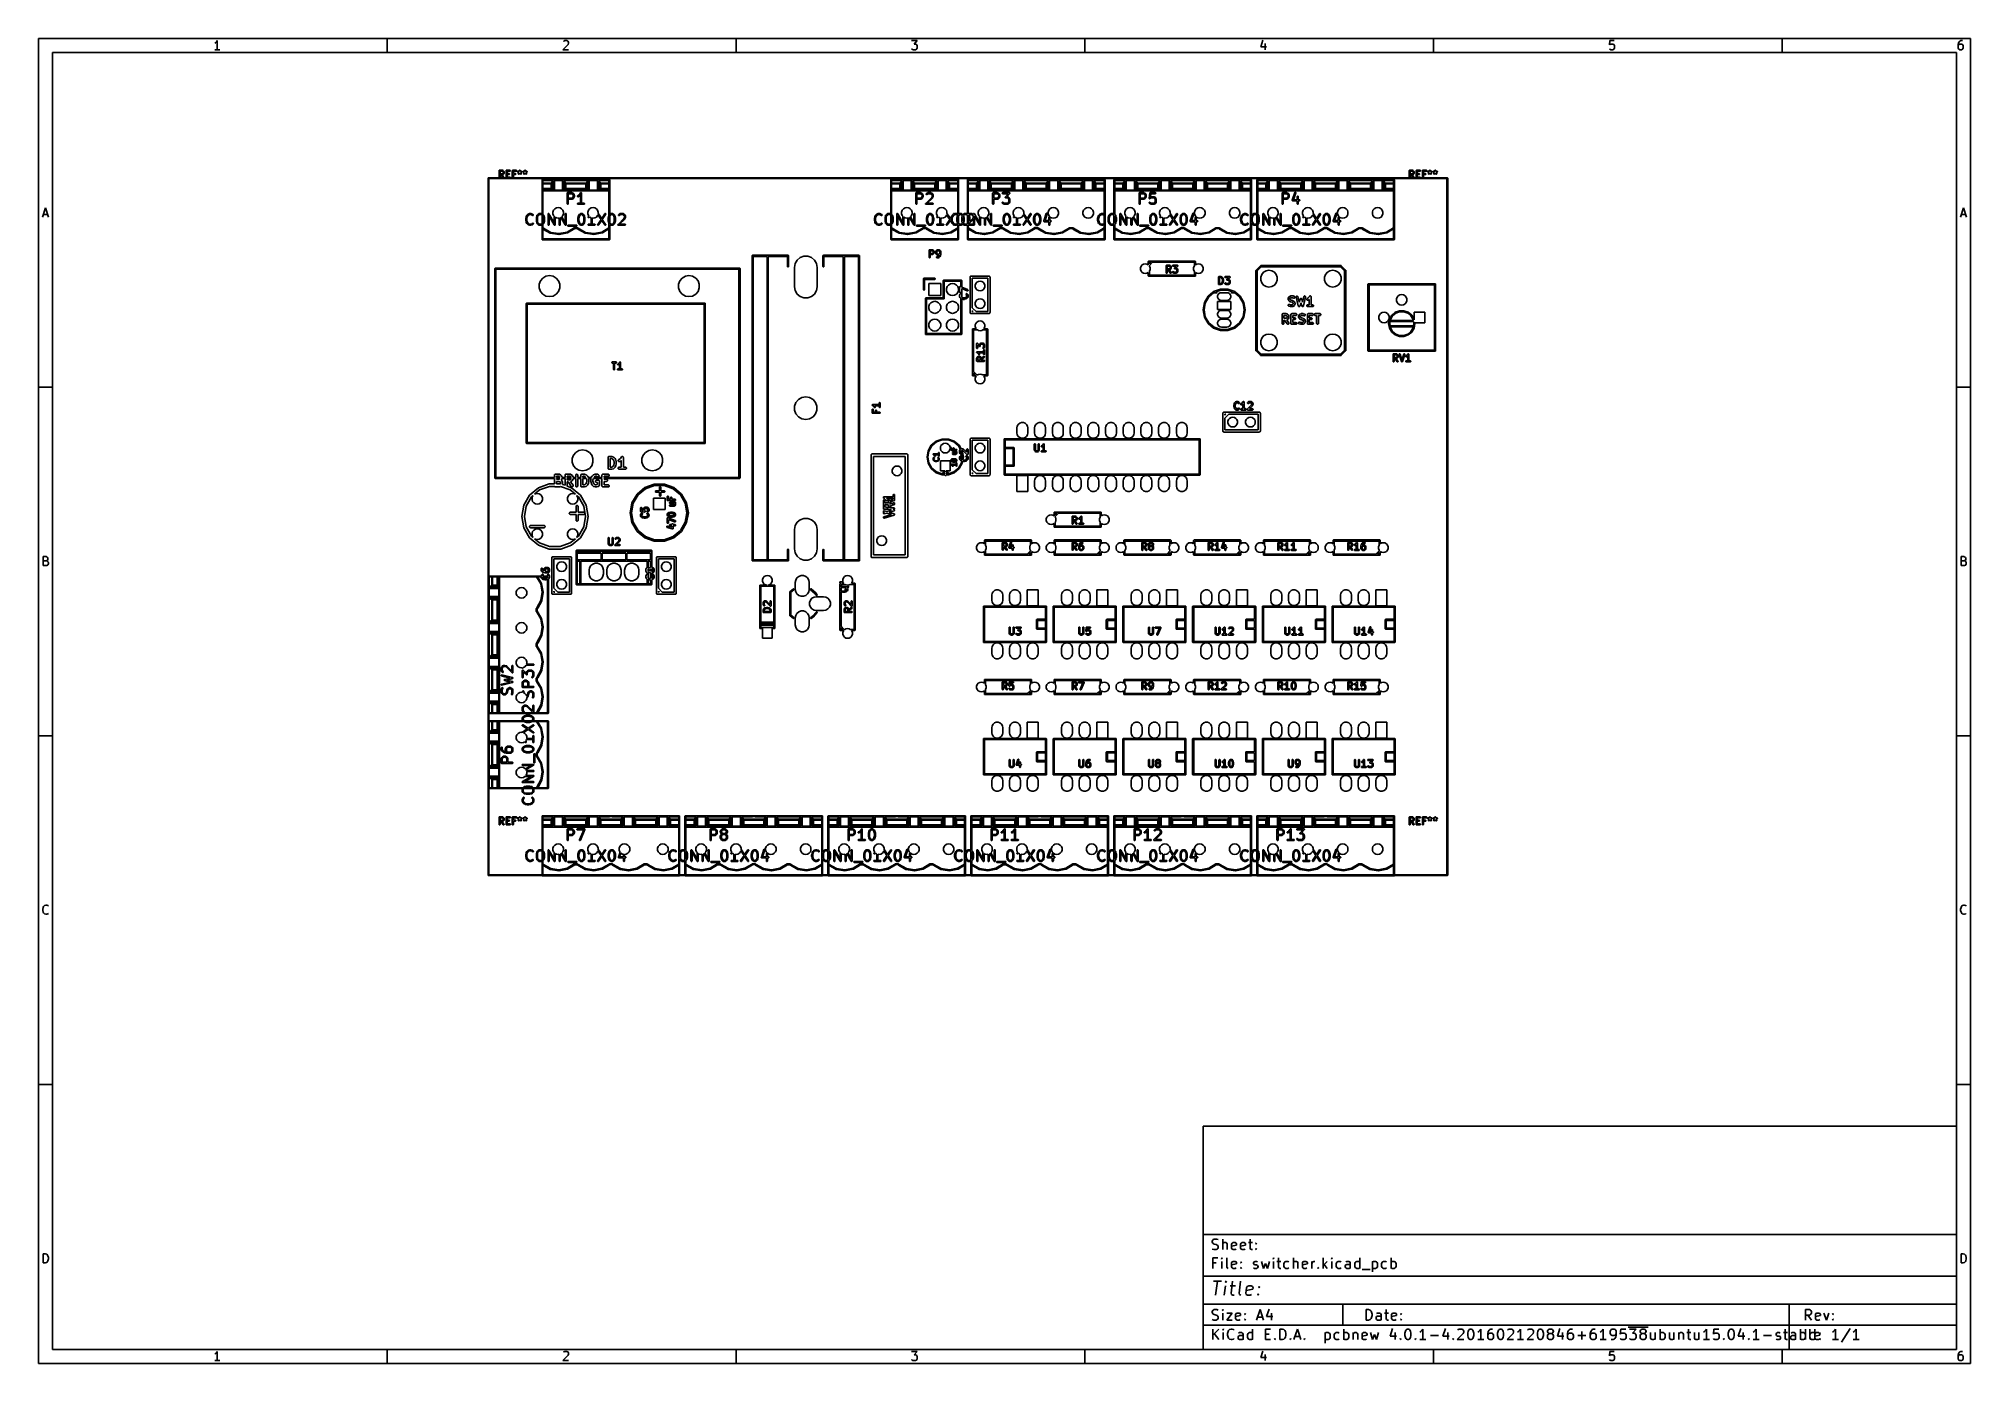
# Model space of a CAD drawing. Extents: x 10 to 287, y -200 to -10.
import ezdxf

# ---------------------------------------------------------------- set-up
doc = ezdxf.new("R2010")
doc.units = 0
doc.header["$MEASUREMENT"] = 0
doc.layers.add('BLACK', color=7, linetype='CONTINUOUS')

msp = doc.modelspace()

# ---------------------------------------------------------------- linework, layer by layer
at = {"layer": 'Black'}
for p, q in [((10, -10), (10, -200.007)), ((287.002, -10), (10, -10)), ((35.3714, -10.5976), (35.2476, -10.6595)), ((35.4952, -10.4738), (35.3714, -10.5976)), ((35.619, -10.2881), (35.4952, -10.4738)), ((35.619, -11.5881), (35.619, -10.2881)), ((60, -12), (60, -10)), ((85.9286, -10.8452), (85.1857, -11.5881)), ((85.2476, -10.4119), (85.3095, -10.35)), ((85.3095, -10.35), (85.4333, -10.2881)), ((85.4333, -10.2881), (85.7429, -10.2881)), ((85.7429, -10.2881), (85.8667, -10.35)), ((85.8667, -10.35), (85.9286, -10.4119)), ((85.9286, -10.4119), (85.9905, -10.5357)), ((85.9905, -10.6595), (85.9286, -10.8452)), ((85.9905, -10.5357), (85.9905, -10.6595)), ((110, -12), (110, -10)), ((135.186, -10.2881), (135.99, -10.2881)), ((135.99, -10.2881), (135.557, -10.7833)), ((135.557, -10.7833), (135.743, -10.7833)), ((135.743, -10.7833), (135.867, -10.8452)), ((135.867, -10.8452), (135.929, -10.9071)), ((135.929, -10.9071), (135.99, -11.031)), ((135.99, -11.031), (135.99, -11.3405)), ((160, -12), (160, -10)), ((185.557, -10.2262), (185.248, -11.1548)), ((185.867, -10.7214), (185.867, -11.5881)), ((210, -12), (210, -10)), ((235.31, -10.2881), (235.248, -10.9071)), ((235.248, -10.9071), (235.31, -10.8452)), ((235.929, -10.2881), (235.31, -10.2881)), ((235.31, -10.8452), (235.433, -10.7833)), ((235.433, -10.7833), (235.743, -10.7833)), ((235.743, -10.7833), (235.867, -10.8452)), ((235.867, -10.8452), (235.929, -10.9071)), ((235.929, -10.9071), (235.99, -11.031)), ((235.99, -11.031), (235.99, -11.3405)), ((260, -12), (260, -10)), ((285.31, -10.5976), (285.248, -10.8452)), ((285.248, -10.8452), (285.248, -11.3405)), ((285.31, -10.9071), (285.248, -11.031)), ((285.433, -10.4119), (285.31, -10.5976)), ((285.371, -10.8452), (285.31, -10.9071)), ((285.495, -10.7833), (285.371, -10.8452)), ((285.495, -10.35), (285.433, -10.4119)), ((285.619, -10.2881), (285.495, -10.35)), ((285.743, -10.7833), (285.495, -10.7833)), ((285.867, -10.2881), (285.619, -10.2881)), ((285.867, -10.8452), (285.743, -10.7833)), ((285.929, -10.9071), (285.867, -10.8452)), ((285.99, -11.031), (285.929, -10.9071)), ((285.99, -11.3405), (285.99, -11.031)), ((287.002, -200.007), (287.002, -10)), ((12, -12), (12, -198.007)), ((285.002, -12), (12, -12)), ((35.9905, -11.5881), (35.2476, -11.5881)), ((85.1857, -11.5881), (85.9905, -11.5881)), ((135.248, -11.5262), (135.186, -11.4643)), ((135.371, -11.5881), (135.248, -11.5262)), ((135.743, -11.5881), (135.371, -11.5881)), ((135.867, -11.5262), (135.743, -11.5881)), ((135.929, -11.4643), (135.867, -11.5262)), ((135.99, -11.3405), (135.929, -11.4643)), ((185.248, -11.1548), (186.052, -11.1548)), ((235.31, -11.5262), (235.248, -11.4643)), ((235.433, -11.5881), (235.31, -11.5262)), ((235.743, -11.5881), (235.433, -11.5881)), ((235.867, -11.5262), (235.743, -11.5881)), ((235.929, -11.4643), (235.867, -11.5262)), ((235.99, -11.3405), (235.929, -11.4643)), ((285.002, -198.007), (285.002, -12)), ((285.248, -11.3405), (285.31, -11.4643)), ((285.31, -11.4643), (285.371, -11.5262)), ((285.371, -11.5262), (285.495, -11.5881)), ((285.495, -11.5881), (285.743, -11.5881)), ((285.743, -11.5881), (285.867, -11.5262)), ((285.867, -11.5262), (285.929, -11.4643)), ((285.929, -11.4643), (285.99, -11.3405)), ((74.45, -30), (74.4508, -29.9957)), ((74.45, -130), (74.45, -30)), ((74.4508, -29.9913), (74.4523, -29.9872)), ((74.4508, -29.9957), (74.4508, -29.9913)), ((74.4523, -29.9872), (74.453, -29.9829)), ((74.453, -29.9829), (74.4552, -29.9791)), ((74.4552, -29.9791), (74.4567, -29.975)), ((74.4567, -29.975), (74.4595, -29.9716)), ((74.4595, -29.9716), (74.4617, -29.9679)), ((74.4617, -29.9679), (74.465, -29.965)), ((74.465, -29.965), (74.4679, -29.9617)), ((74.4679, -29.9617), (74.4716, -29.9595)), ((74.4716, -29.9595), (74.475, -29.9567)), ((74.475, -29.9567), (74.4791, -29.9552)), ((74.4791, -29.9552), (74.4829, -29.953)), ((74.4829, -29.953), (74.4872, -29.9523)), ((74.4872, -29.9523), (74.4913, -29.9508)), ((74.4913, -29.9508), (74.4957, -29.9508)), ((74.4957, -29.9508), (74.5, -29.95)), ((74.5, -29.95), (212, -29.95)), ((74.55, -30.05), (74.55, -129.95)), ((211.95, -30.05), (74.55, -30.05)), ((76.0202, -28.9519), (76.0214, -28.9454)), ((76.0202, -29.9519), (76.0202, -28.9519)), ((76.0248, -29.9775), (76.0202, -29.9519)), ((76.0214, -28.9389), (76.0236, -28.9327)), ((76.0214, -28.9454), (76.0214, -28.9389)), ((76.0236, -28.9327), (76.0248, -28.9262)), ((76.0248, -28.9262), (76.028, -28.9205)), ((76.0378, -30.0001), (76.0248, -29.9775)), ((76.028, -28.9205), (76.0303, -28.9144)), ((76.0303, -28.9144), (76.0345, -28.9094)), ((76.0345, -28.9094), (76.0378, -28.9037)), ((76.0378, -28.9037), (76.0428, -28.8995)), ((76.0577, -30.0168), (76.0378, -30.0001)), ((76.0428, -28.8995), (76.047, -28.8944)), ((76.047, -28.8944), (76.0527, -28.8911)), ((76.0527, -28.8911), (76.0577, -28.8869)), ((76.0577, -28.8869), (76.0639, -28.8847)), ((76.0822, -30.0257), (76.0577, -30.0168)), ((76.0639, -28.8847), (76.0696, -28.8814)), ((76.0696, -28.8814), (76.076, -28.8803)), ((76.076, -28.8803), (76.0822, -28.878)), ((76.0822, -28.878), (76.0888, -28.878)), ((76.1083, -30.0257), (76.0822, -30.0257)), ((76.0888, -28.878), (76.0952, -28.8769)), ((76.0952, -28.8769), (76.4762, -28.8769)), ((76.1327, -30.0168), (76.1083, -30.0257)), ((76.1527, -30.0001), (76.1327, -30.0168)), ((76.1657, -29.9775), (76.1527, -30.0001)), ((76.1702, -29.9519), (76.1657, -29.9775)), ((76.1702, -29.0269), (76.1702, -29.4007)), ((76.4585, -29.0269), (76.1702, -29.0269)), ((76.1702, -29.4007), (76.4585, -29.4007)), ((76.2943, -29.5507), (76.1702, -29.5507)), ((76.1702, -29.5507), (76.1702, -29.9519)), ((76.6052, -29.9949), (76.2943, -29.5507)), ((76.527, -29.0611), (76.4585, -29.0269)), ((76.4585, -29.4007), (76.527, -29.3664)), ((76.4762, -28.8769), (76.4804, -28.8776)), ((76.4804, -29.5499), (76.4773, -29.5505)), ((76.4773, -29.5505), (76.7281, -29.9089)), ((76.4804, -28.8776), (76.4848, -28.8774)), ((76.4848, -29.5502), (76.4804, -29.5499)), ((76.4848, -28.8774), (76.4932, -28.8799)), ((76.4932, -29.5477), (76.4848, -29.5502)), ((76.4932, -28.8799), (76.5018, -28.8814)), ((76.5018, -29.5462), (76.4932, -29.5477)), ((76.5018, -28.8814), (76.5056, -28.8836)), ((76.5056, -29.544), (76.5018, -29.5462)), ((76.5056, -28.8836), (76.5097, -28.8848)), ((76.5097, -29.5428), (76.5056, -29.544)), ((76.5097, -28.8848), (76.605, -28.9324)), ((76.605, -29.4952), (76.5097, -29.5428)), ((76.5574, -29.0915), (76.527, -29.0611)), ((76.527, -29.3664), (76.5574, -29.336)), ((76.5917, -29.1601), (76.5574, -29.0915)), ((76.5574, -29.336), (76.5917, -29.2675)), ((76.5917, -29.2675), (76.5917, -29.1601)), ((76.605, -28.9324), (76.6146, -28.9396)), ((76.6146, -29.488), (76.605, -29.4952)), ((76.6236, -30.0133), (76.6052, -29.9949)), ((76.6146, -28.9396), (76.6245, -28.9465)), ((76.6245, -29.4811), (76.6146, -29.488)), ((76.6472, -30.0243), (76.6236, -30.0133)), ((76.6245, -28.9465), (76.6721, -28.9941)), ((76.6721, -29.4335), (76.6245, -29.4811)), ((76.6732, -30.0266), (76.6472, -30.0243)), ((76.6721, -28.9941), (76.679, -29.0039)), ((76.679, -29.4237), (76.6721, -29.4335)), ((76.6984, -30.0199), (76.6732, -30.0266)), ((76.679, -29.0039), (76.6861, -29.0136)), ((76.6861, -29.414), (76.679, -29.4237)), ((76.6861, -29.0136), (76.7337, -29.1088)), ((76.7337, -29.3188), (76.6861, -29.414)), ((76.7197, -30.0049), (76.6984, -30.0199)), ((76.7346, -29.9836), (76.7197, -30.0049)), ((76.7281, -29.9089), (76.7391, -29.9325)), ((76.7337, -29.1088), (76.735, -29.113)), ((76.735, -29.3146), (76.7337, -29.3188)), ((76.7414, -29.9584), (76.7346, -29.9836)), ((76.735, -29.113), (76.7371, -29.1167)), ((76.7371, -29.3109), (76.735, -29.3146)), ((76.7371, -29.1167), (76.7387, -29.1254)), ((76.7387, -29.3022), (76.7371, -29.3109)), ((76.7387, -29.1254), (76.7412, -29.1338)), ((76.7412, -29.2938), (76.7387, -29.3022)), ((76.7391, -29.9325), (76.7414, -29.9584)), ((76.7412, -29.1338), (76.7409, -29.1381)), ((76.7409, -29.1381), (76.7417, -29.1424)), ((76.7417, -29.2852), (76.7409, -29.2895)), ((76.7409, -29.2895), (76.7412, -29.2938)), ((76.7417, -29.1424), (76.7417, -29.2852)), ((77.0202, -28.9519), (77.0214, -28.9454)), ((77.0202, -29.9519), (77.0202, -28.9519)), ((77.0214, -29.9583), (77.0202, -29.9519)), ((77.0214, -28.9389), (77.0236, -28.9327)), ((77.0214, -28.9454), (77.0214, -28.9389)), ((77.0214, -29.9649), (77.0214, -29.9583)), ((77.0236, -29.9711), (77.0214, -29.9649)), ((77.0236, -28.9327), (77.0248, -28.9262)), ((77.0248, -29.9775), (77.0236, -29.9711)), ((77.0248, -28.9262), (77.028, -28.9205)), ((77.028, -29.9832), (77.0248, -29.9775)), ((77.028, -28.9205), (77.0303, -28.9144)), ((77.0303, -29.9894), (77.028, -29.9832)), ((77.0303, -28.9144), (77.0345, -28.9094)), ((77.0345, -29.9944), (77.0303, -29.9894)), ((77.0345, -28.9094), (77.0378, -28.9037)), ((77.0378, -30.0001), (77.0345, -29.9944)), ((77.0378, -28.9037), (77.0428, -28.8995)), ((77.0428, -30.0043), (77.0378, -30.0001)), ((77.0428, -28.8995), (77.047, -28.8944)), ((77.047, -30.0093), (77.0428, -30.0043)), ((77.047, -28.8944), (77.0527, -28.8911)), ((77.0527, -30.0126), (77.047, -30.0093)), ((77.0527, -28.8911), (77.0577, -28.8869)), ((77.0577, -30.0168), (77.0527, -30.0126)), ((77.0577, -28.8869), (77.0639, -28.8847)), ((77.0639, -30.0191), (77.0577, -30.0168)), ((77.0639, -28.8847), (77.0696, -28.8814)), ((77.0696, -30.0224), (77.0639, -30.0191)), ((77.0696, -28.8814), (77.076, -28.8803)), ((77.076, -30.0235), (77.0696, -30.0224)), ((77.076, -28.8803), (77.0822, -28.878)), ((77.0822, -30.0257), (77.076, -30.0235)), ((77.0822, -28.878), (77.0888, -28.878)), ((77.0888, -30.0257), (77.0822, -30.0257)), ((77.0888, -28.878), (77.0952, -28.8769)), ((77.0952, -30.0269), (77.0888, -30.0257)), ((77.0952, -28.8769), (77.5714, -28.8769)), ((77.5714, -30.0269), (77.0952, -30.0269)), ((77.5714, -29.0269), (77.1702, -29.0269)), ((77.1702, -29.0269), (77.1702, -29.3531)), ((77.1702, -29.3531), (77.4286, -29.3531)), ((77.4286, -29.5031), (77.1702, -29.5031)), ((77.1702, -29.5031), (77.1702, -29.8769)), ((77.1702, -29.8769), (77.5714, -29.8769)), ((77.4286, -29.3531), (77.4542, -29.3576)), ((77.4542, -29.4985), (77.4286, -29.5031)), ((77.4542, -29.3576), (77.4768, -29.3706)), ((77.4768, -29.4855), (77.4542, -29.4985)), ((77.4768, -29.3706), (77.4935, -29.3906)), ((77.4935, -29.4656), (77.4768, -29.4855)), ((77.4935, -29.3906), (77.5024, -29.415)), ((77.5024, -29.4411), (77.4935, -29.4656)), ((77.5024, -29.415), (77.5024, -29.4411)), ((77.5714, -28.8769), (77.5971, -28.8814)), ((77.5971, -29.0224), (77.5714, -29.0269)), ((77.5714, -29.8769), (77.5971, -29.8814)), ((77.5971, -30.0224), (77.5714, -30.0269)), ((77.5971, -28.8814), (77.6196, -28.8944)), ((77.6196, -29.0093), (77.5971, -29.0224)), ((77.5971, -29.8814), (77.6196, -29.8944)), ((77.6196, -30.0093), (77.5971, -30.0224)), ((77.6196, -28.8944), (77.6364, -28.9144)), ((77.6364, -28.9894), (77.6196, -29.0093)), ((77.6196, -29.8944), (77.6364, -29.9144)), ((77.6364, -29.9894), (77.6196, -30.0093)), ((77.6364, -28.9144), (77.6453, -28.9389)), ((77.6453, -28.9649), (77.6364, -28.9894)), ((77.6364, -29.9144), (77.6453, -29.9389)), ((77.6453, -29.9649), (77.6364, -29.9894)), ((77.6453, -28.9389), (77.6453, -28.9649)), ((77.6453, -29.9389), (77.6453, -29.9649)), ((77.925, -28.9519), (77.9261, -28.9454)), ((77.925, -29.9519), (77.925, -28.9519)), ((77.9295, -29.9775), (77.925, -29.9519)), ((77.9261, -28.9389), (77.9284, -28.9327)), ((77.9261, -28.9454), (77.9261, -28.9389)), ((77.9284, -28.9327), (77.9295, -28.9262)), ((77.9295, -28.9262), (77.9328, -28.9205)), ((77.9425, -30.0001), (77.9295, -29.9775)), ((77.9328, -28.9205), (77.935, -28.9144)), ((77.935, -28.9144), (77.9393, -28.9094)), ((77.9393, -28.9094), (77.9425, -28.9037)), ((77.9425, -28.9037), (77.9476, -28.8995)), ((77.9625, -30.0168), (77.9425, -30.0001)), ((77.9476, -28.8995), (77.9518, -28.8944)), ((77.9518, -28.8944), (77.9575, -28.8911)), ((77.9575, -28.8911), (77.9625, -28.8869)), ((77.9625, -28.8869), (77.9687, -28.8847)), ((77.987, -30.0257), (77.9625, -30.0168)), ((77.9687, -28.8847), (77.9743, -28.8814)), ((77.9743, -28.8814), (77.9808, -28.8803)), ((77.9808, -28.8803), (77.987, -28.878)), ((77.987, -28.878), (77.9935, -28.878)), ((78.013, -30.0257), (77.987, -30.0257)), ((77.9935, -28.878), (78, -28.8769)), ((78, -28.8769), (78.4762, -28.8769)), ((78.0375, -30.0168), (78.013, -30.0257)), ((78.0575, -30.0001), (78.0375, -30.0168)), ((78.0705, -29.9775), (78.0575, -30.0001)), ((78.075, -29.9519), (78.0705, -29.9775)), ((78.4762, -29.0269), (78.075, -29.0269)), ((78.075, -29.0269), (78.075, -29.3531)), ((78.075, -29.3531), (78.3333, -29.3531)), ((78.3333, -29.5031), (78.075, -29.5031)), ((78.075, -29.5031), (78.075, -29.9519)), ((78.3333, -29.3531), (78.359, -29.3576)), ((78.359, -29.4985), (78.3333, -29.5031)), ((78.359, -29.3576), (78.3815, -29.3706)), ((78.3815, -29.4855), (78.359, -29.4985)), ((78.3815, -29.3706), (78.3983, -29.3906)), ((78.3983, -29.4656), (78.3815, -29.4855)), ((78.3983, -29.3906), (78.4072, -29.415)), ((78.4072, -29.4411), (78.3983, -29.4656)), ((78.4072, -29.415), (78.4072, -29.4411)), ((78.4762, -28.8769), (78.5018, -28.8814)), ((78.5018, -29.0224), (78.4762, -29.0269)), ((78.5018, -28.8814), (78.5244, -28.8944)), ((78.5244, -29.0093), (78.5018, -29.0224)), ((78.5244, -28.8944), (78.5411, -28.9144)), ((78.5411, -28.9894), (78.5244, -29.0093)), ((78.5411, -28.9144), (78.5501, -28.9389)), ((78.5501, -28.9649), (78.5411, -28.9894)), ((78.5501, -28.9389), (78.5501, -28.9649)), ((78.6877, -29.1054), (78.6885, -29.0794)), ((78.6958, -29.1302), (78.6877, -29.1054)), ((78.6885, -29.0794), (78.6982, -29.0552)), ((78.7119, -29.1506), (78.6958, -29.1302)), ((78.6982, -29.0552), (78.7155, -29.0358)), ((78.7341, -29.1644), (78.7119, -29.1506)), ((78.7155, -29.0358), (78.7385, -29.0235)), ((78.8813, -29.2233), (78.7341, -29.1644)), ((78.7385, -29.0235), (78.7643, -29.0198)), ((78.7643, -29.0198), (78.7898, -29.0251)), ((78.7823, -29.3845), (78.7854, -29.3587)), ((78.7882, -29.4099), (78.7823, -29.3845)), ((78.7854, -29.3587), (78.7971, -29.3355)), ((78.8024, -29.4317), (78.7882, -29.4099)), ((78.7898, -29.0251), (78.925, -29.0792)), ((78.7971, -29.3355), (78.8813, -29.2233)), ((78.8232, -29.4474), (78.8024, -29.4317)), ((78.8482, -29.4549), (78.8232, -29.4474)), ((78.8742, -29.4535), (78.8482, -29.4549)), ((78.8981, -29.4433), (78.8742, -29.4535)), ((78.9171, -29.4255), (78.8981, -29.4433)), ((79, -29.315), (78.9171, -29.4255)), ((78.925, -28.9519), (78.9295, -28.9262)), ((78.925, -29.0792), (78.925, -28.9519)), ((78.9295, -28.9262), (78.9425, -28.9037)), ((78.9425, -28.9037), (78.9625, -28.8869)), ((78.9625, -28.8869), (78.987, -28.878)), ((78.987, -28.878), (79.013, -28.878)), ((79.0829, -29.4255), (79, -29.315)), ((79.013, -28.878), (79.0375, -28.8869)), ((79.0375, -28.8869), (79.0575, -28.9037)), ((79.0575, -28.9037), (79.0705, -28.9262)), ((79.0705, -28.9262), (79.075, -28.9519)), ((79.075, -28.9519), (79.075, -29.0792)), ((79.075, -29.0792), (79.2102, -29.0251)), ((79.1019, -29.4433), (79.0829, -29.4255)), ((79.1258, -29.4535), (79.1019, -29.4433)), ((79.2659, -29.1644), (79.1187, -29.2233)), ((79.1187, -29.2233), (79.2029, -29.3355)), ((79.1518, -29.4549), (79.1258, -29.4535)), ((79.1768, -29.4474), (79.1518, -29.4549)), ((79.1976, -29.4317), (79.1768, -29.4474)), ((79.2118, -29.4099), (79.1976, -29.4317)), ((79.2029, -29.3355), (79.2146, -29.3587)), ((79.2102, -29.0251), (79.2357, -29.0198)), ((79.2177, -29.3845), (79.2118, -29.4099)), ((79.2146, -29.3587), (79.2177, -29.3845)), ((79.2357, -29.0198), (79.2615, -29.0235)), ((79.2615, -29.0235), (79.2845, -29.0358)), ((79.2881, -29.1506), (79.2659, -29.1644)), ((79.2845, -29.0358), (79.3018, -29.0552)), ((79.3042, -29.1302), (79.2881, -29.1506)), ((79.3018, -29.0552), (79.3115, -29.0794)), ((79.3123, -29.1054), (79.3042, -29.1302)), ((79.3115, -29.0794), (79.3123, -29.1054)), ((79.4496, -29.1054), (79.4504, -29.0794)), ((79.4577, -29.1302), (79.4496, -29.1054)), ((79.4504, -29.0794), (79.4601, -29.0552)), ((79.4738, -29.1506), (79.4577, -29.1302)), ((79.4601, -29.0552), (79.4774, -29.0358)), ((79.496, -29.1644), (79.4738, -29.1506)), ((79.4774, -29.0358), (79.5004, -29.0235)), ((79.6432, -29.2233), (79.496, -29.1644)), ((79.5004, -29.0235), (79.5262, -29.0198)), ((79.5262, -29.0198), (79.5517, -29.0251)), ((79.5442, -29.3845), (79.5473, -29.3587)), ((79.5501, -29.4099), (79.5442, -29.3845)), ((79.5473, -29.3587), (79.559, -29.3355)), ((79.5643, -29.4317), (79.5501, -29.4099)), ((79.5517, -29.0251), (79.6869, -29.0792)), ((79.559, -29.3355), (79.6432, -29.2233)), ((79.5852, -29.4474), (79.5643, -29.4317)), ((79.6101, -29.4549), (79.5852, -29.4474)), ((79.6361, -29.4535), (79.6101, -29.4549)), ((79.66, -29.4433), (79.6361, -29.4535)), ((79.679, -29.4255), (79.66, -29.4433)), ((79.7619, -29.315), (79.679, -29.4255)), ((79.6869, -28.9519), (79.6914, -28.9262)), ((79.6869, -29.0792), (79.6869, -28.9519)), ((79.6914, -28.9262), (79.7045, -28.9037)), ((79.7045, -28.9037), (79.7244, -28.8869)), ((79.7244, -28.8869), (79.7489, -28.878)), ((79.7489, -28.878), (79.7749, -28.878)), ((79.8448, -29.4255), (79.7619, -29.315)), ((79.7749, -28.878), (79.7994, -28.8869)), ((79.7994, -28.8869), (79.8194, -28.9037)), ((79.8194, -28.9037), (79.8324, -28.9262)), ((79.8324, -28.9262), (79.8369, -28.9519)), ((79.8369, -28.9519), (79.8369, -29.0792)), ((79.8369, -29.0792), (79.9721, -29.0251)), ((79.8638, -29.4433), (79.8448, -29.4255)), ((79.8877, -29.4535), (79.8638, -29.4433)), ((80.0279, -29.1644), (79.8806, -29.2233)), ((79.8806, -29.2233), (79.9648, -29.3355)), ((79.9137, -29.4549), (79.8877, -29.4535)), ((79.9387, -29.4474), (79.9137, -29.4549)), ((79.9595, -29.4317), (79.9387, -29.4474)), ((79.9737, -29.4099), (79.9595, -29.4317)), ((79.9648, -29.3355), (79.9765, -29.3587)), ((79.9721, -29.0251), (79.9976, -29.0198)), ((79.9797, -29.3845), (79.9737, -29.4099)), ((79.9765, -29.3587), (79.9797, -29.3845)), ((79.9976, -29.0198), (80.0234, -29.0235)), ((80.0234, -29.0235), (80.0464, -29.0358)), ((80.05, -29.1506), (80.0279, -29.1644)), ((80.0464, -29.0358), (80.0637, -29.0552)), ((80.0661, -29.1302), (80.05, -29.1506)), ((80.0637, -29.0552), (80.0734, -29.0794)), ((80.0742, -29.1054), (80.0661, -29.1302)), ((80.0734, -29.0794), (80.0742, -29.1054)), ((82.1865, -30.28), (82.1875, -30.2745)), ((82.1865, -35.1241), (82.1865, -30.28)), ((82.1875, -30.27), (82.189, -30.2657)), ((82.1875, -30.2745), (82.1875, -30.27)), ((82.189, -30.2657), (82.1903, -30.2583)), ((82.1903, -30.2583), (82.1941, -30.2518)), ((82.1941, -30.2518), (82.195, -30.2492)), ((82.195, -30.2492), (82.1967, -30.2472)), ((82.1967, -30.2472), (82.2014, -30.2392)), ((82.2014, -30.2392), (82.2084, -30.2332)), ((82.2084, -30.2332), (82.2092, -30.2324)), ((82.2092, -30.2324), (82.2102, -30.2318)), ((82.2102, -30.2318), (82.2182, -30.225)), ((82.2182, -30.225), (82.2282, -30.2214)), ((82.2282, -30.2214), (82.2283, -30.2213)), ((82.2283, -30.2213), (82.2284, -30.2213)), ((82.2284, -30.2213), (82.239, -30.2175)), ((82.239, -30.2175), (82.261, -30.2175)), ((82.261, -30.2175), (82.2611, -30.2175)), ((82.2611, -30.2175), (83.9023, -30.2175)), ((82.3135, -30.3445), (82.3135, -30.7179)), ((83.7803, -30.3445), (82.3135, -30.3445)), ((83.5187, -30.7179), (83.7803, -30.3445)), ((83.9023, -30.2175), (85.1977, -30.2175)), ((83.9658, -30.3445), (83.9658, -31.7186)), ((85.1342, -30.3445), (83.9658, -30.3445)), ((85.1342, -31.7186), (85.1342, -30.3445)), ((85.1977, -30.2175), (88.4489, -30.2175)), ((85.6511, -30.3445), (85.3197, -30.3445)), ((85.3197, -30.3445), (85.5813, -30.7179)), ((88.4489, -30.3445), (85.6511, -30.3445)), ((88.4489, -30.2175), (88.9023, -30.2175)), ((88.7803, -30.3445), (88.4489, -30.3445)), ((88.5187, -30.7179), (88.7803, -30.3445)), ((88.9023, -30.2175), (90.1977, -30.2175)), ((88.9658, -30.3445), (88.9658, -31.7186)), ((90.1342, -30.3445), (88.9658, -30.3445)), ((90.1342, -31.7186), (90.1342, -30.3445)), ((90.1977, -30.2175), (91.8389, -30.2175)), ((90.3197, -30.3445), (90.5813, -30.7179)), ((91.7865, -30.3445), (90.3197, -30.3445)), ((91.7865, -30.7179), (91.7865, -30.3445)), ((91.8389, -30.2175), (91.839, -30.2175)), ((91.839, -30.2175), (91.861, -30.2175)), ((91.861, -30.2175), (91.8716, -30.2213)), ((91.8716, -30.2213), (91.8717, -30.2213)), ((91.8717, -30.2213), (91.8718, -30.2214)), ((91.8718, -30.2214), (91.8817, -30.225)), ((91.8817, -30.225), (91.8898, -30.2318)), ((91.8898, -30.2318), (91.8908, -30.2324)), ((91.8908, -30.2324), (91.8916, -30.2332)), ((91.8916, -30.2332), (91.8986, -30.2392)), ((91.8986, -30.2392), (91.9033, -30.2472)), ((91.9033, -30.2472), (91.905, -30.2492)), ((91.905, -30.2492), (91.9059, -30.2518)), ((91.9059, -30.2518), (91.9097, -30.2583)), ((91.9097, -30.2583), (91.911, -30.2657)), ((91.911, -30.2657), (91.9125, -30.27)), ((91.9125, -30.27), (91.9125, -30.2745)), ((91.9125, -30.2745), (91.9135, -30.28)), ((91.9135, -30.28), (91.9135, -35.1896)), ((132.186, -30.28), (132.187, -30.2745)), ((132.186, -35.1241), (132.186, -30.28)), ((132.187, -30.27), (132.189, -30.2657)), ((132.187, -30.2745), (132.187, -30.27)), ((132.189, -30.2657), (132.19, -30.2583)), ((132.19, -30.2583), (132.194, -30.2518)), ((132.194, -30.2518), (132.195, -30.2492)), ((132.195, -30.2492), (132.197, -30.2472)), ((132.197, -30.2472), (132.201, -30.2392)), ((132.201, -30.2392), (132.208, -30.2332)), ((132.208, -30.2332), (132.209, -30.2324)), ((132.209, -30.2324), (132.21, -30.2318)), ((132.21, -30.2318), (132.218, -30.225)), ((132.218, -30.225), (132.228, -30.2214)), ((132.228, -30.2213), (132.239, -30.2175)), ((132.228, -30.2214), (132.228, -30.2213)), ((132.228, -30.2213), (132.228, -30.2213)), ((132.239, -30.2175), (132.261, -30.2175)), ((132.261, -30.2175), (132.261, -30.2175)), ((132.261, -30.2175), (133.902, -30.2175)), ((132.314, -30.3445), (132.314, -30.7179)), ((133.78, -30.3445), (132.314, -30.3445)), ((133.519, -30.7179), (133.78, -30.3445)), ((133.902, -30.2175), (135.198, -30.2175)), ((133.966, -30.3445), (133.966, -31.7186)), ((135.134, -30.3445), (133.966, -30.3445)), ((135.134, -31.7186), (135.134, -30.3445)), ((135.198, -30.2175), (138.449, -30.2175)), ((135.651, -30.3445), (135.32, -30.3445)), ((135.32, -30.3445), (135.581, -30.7179)), ((138.449, -30.3445), (135.651, -30.3445)), ((138.449, -30.2175), (138.902, -30.2175)), ((138.78, -30.3445), (138.449, -30.3445)), ((138.519, -30.7179), (138.78, -30.3445)), ((138.902, -30.2175), (140.198, -30.2175)), ((138.966, -30.3445), (138.966, -31.7186)), ((140.134, -30.3445), (138.966, -30.3445)), ((140.134, -31.7186), (140.134, -30.3445)), ((140.198, -30.2175), (141.839, -30.2175)), ((140.32, -30.3445), (140.581, -30.7179)), ((141.786, -30.3445), (140.32, -30.3445)), ((141.786, -30.7179), (141.786, -30.3445)), ((141.839, -30.2175), (141.839, -30.2175)), ((141.839, -30.2175), (141.861, -30.2175)), ((141.861, -30.2175), (141.872, -30.2213)), ((141.872, -30.2213), (141.872, -30.2213)), ((141.872, -30.2213), (141.872, -30.2214)), ((141.872, -30.2214), (141.882, -30.225)), ((141.882, -30.225), (141.89, -30.2318)), ((141.89, -30.2318), (141.891, -30.2324)), ((141.891, -30.2324), (141.892, -30.2332)), ((141.892, -30.2332), (141.899, -30.2392)), ((141.899, -30.2392), (141.903, -30.2472)), ((141.903, -30.2472), (141.905, -30.2492)), ((141.905, -30.2492), (141.906, -30.2518)), ((141.906, -30.2518), (141.91, -30.2583)), ((141.91, -30.2583), (141.911, -30.2657)), ((141.911, -30.2657), (141.913, -30.27)), ((141.913, -30.27), (141.913, -30.2745)), ((141.913, -30.2745), (141.913, -30.28)), ((141.913, -30.28), (141.913, -35.1896)), ((143.186, -30.28), (143.187, -30.2745)), ((143.186, -35.1241), (143.186, -30.28)), ((143.187, -30.27), (143.189, -30.2657)), ((143.187, -30.2745), (143.187, -30.27)), ((143.189, -30.2657), (143.19, -30.2583)), ((143.19, -30.2583), (143.194, -30.2518)), ((143.194, -30.2518), (143.195, -30.2492)), ((143.195, -30.2492), (143.197, -30.2472)), ((143.197, -30.2472), (143.201, -30.2392)), ((143.201, -30.2392), (143.208, -30.2332)), ((143.208, -30.2332), (143.209, -30.2324)), ((143.209, -30.2324), (143.21, -30.2318)), ((143.21, -30.2318), (143.218, -30.225)), ((143.218, -30.225), (143.228, -30.2214)), ((143.228, -30.2213), (143.239, -30.2175)), ((143.228, -30.2214), (143.228, -30.2213)), ((143.228, -30.2213), (143.228, -30.2213)), ((143.239, -30.2175), (143.261, -30.2175)), ((143.261, -30.2175), (143.261, -30.2175)), ((143.261, -30.2175), (144.902, -30.2175)), ((143.314, -30.3445), (143.314, -30.7179)), ((144.78, -30.3445), (143.314, -30.3445)), ((144.519, -30.7179), (144.78, -30.3445)), ((144.902, -30.2175), (146.198, -30.2175)), ((144.966, -30.3445), (144.966, -31.7186)), ((146.134, -30.3445), (144.966, -30.3445)), ((146.134, -31.7186), (146.134, -30.3445)), ((146.198, -30.2175), (149.449, -30.2175)), ((146.651, -30.3445), (146.32, -30.3445)), ((146.32, -30.3445), (146.581, -30.7179)), ((149.78, -30.3445), (146.651, -30.3445)), ((149.449, -30.2175), (149.902, -30.2175)), ((149.519, -30.7179), (149.78, -30.3445)), ((149.902, -30.2175), (151.198, -30.2175)), ((149.966, -30.3445), (149.966, -31.7186)), ((151.134, -30.3445), (149.966, -30.3445)), ((151.134, -31.7186), (151.134, -30.3445)), ((151.198, -30.2175), (152.85, -30.2175)), ((152.85, -30.3445), (151.32, -30.3445)), ((151.32, -30.3445), (151.581, -30.7179)), ((152.85, -30.2175), (152.862, -30.2196)), ((152.868, -30.3414), (152.85, -30.3445)), ((152.862, -30.2196), (152.88, -30.2165)), ((152.88, -30.3435), (152.868, -30.3414)), ((152.88, -30.2165), (153.21, -30.2165)), ((153.21, -30.3435), (152.88, -30.3435)), ((153.21, -30.2165), (153.232, -30.2203)), ((153.228, -30.3404), (153.21, -30.3435)), ((153.228, -30.3407), (153.228, -30.3404)), ((153.25, -30.3445), (153.228, -30.3407)), ((153.232, -30.2206), (153.25, -30.2175)), ((153.232, -30.2203), (153.232, -30.2206)), ((153.25, -30.2175), (154.902, -30.2175)), ((154.78, -30.3445), (153.25, -30.3445)), ((154.519, -30.7179), (154.78, -30.3445)), ((154.902, -30.2175), (156.198, -30.2175)), ((154.966, -30.3445), (154.966, -31.7186)), ((156.134, -30.3445), (154.966, -30.3445)), ((156.134, -31.7186), (156.134, -30.3445)), ((156.198, -30.2175), (159.449, -30.2175)), ((156.651, -30.3445), (156.32, -30.3445)), ((156.32, -30.3445), (156.581, -30.7179)), ((159.449, -30.3445), (156.651, -30.3445)), ((159.449, -30.2175), (159.902, -30.2175)), ((159.78, -30.3445), (159.449, -30.3445)), ((159.519, -30.7179), (159.78, -30.3445)), ((159.902, -30.2175), (161.198, -30.2175)), ((159.966, -30.3445), (159.966, -31.7186)), ((161.134, -30.3445), (159.966, -30.3445)), ((161.134, -31.7186), (161.134, -30.3445)), ((161.198, -30.2175), (162.839, -30.2175)), ((161.32, -30.3445), (161.581, -30.7179)), ((162.786, -30.3445), (161.32, -30.3445)), ((162.786, -30.7179), (162.786, -30.3445)), ((162.839, -30.2175), (162.839, -30.2175)), ((162.839, -30.2175), (162.861, -30.2175)), ((162.861, -30.2175), (162.872, -30.2213)), ((162.872, -30.2213), (162.872, -30.2213)), ((162.872, -30.2213), (162.872, -30.2214)), ((162.872, -30.2214), (162.882, -30.225)), ((162.882, -30.225), (162.89, -30.2318)), ((162.89, -30.2318), (162.891, -30.2324)), ((162.891, -30.2324), (162.892, -30.2332)), ((162.892, -30.2332), (162.899, -30.2392)), ((162.899, -30.2392), (162.903, -30.2472)), ((162.903, -30.2472), (162.905, -30.2492)), ((162.905, -30.2492), (162.906, -30.2518)), ((162.906, -30.2518), (162.91, -30.2583)), ((162.91, -30.2583), (162.911, -30.2657)), ((162.911, -30.2657), (162.913, -30.27)), ((162.913, -30.27), (162.913, -30.2745)), ((162.913, -30.2745), (162.913, -30.28)), ((162.913, -30.28), (162.913, -35.2503)), ((164.186, -30.28), (164.187, -30.2745)), ((164.186, -35.1241), (164.186, -30.28)), ((164.187, -30.27), (164.189, -30.2657)), ((164.187, -30.2745), (164.187, -30.27)), ((164.189, -30.2657), (164.19, -30.2583)), ((164.19, -30.2583), (164.194, -30.2518)), ((164.194, -30.2518), (164.195, -30.2492)), ((164.195, -30.2492), (164.197, -30.2472)), ((164.197, -30.2472), (164.201, -30.2392)), ((164.201, -30.2392), (164.208, -30.2332)), ((164.208, -30.2332), (164.209, -30.2324)), ((164.209, -30.2324), (164.21, -30.2318)), ((164.21, -30.2318), (164.218, -30.225)), ((164.218, -30.225), (164.228, -30.2214)), ((164.228, -30.2213), (164.239, -30.2175)), ((164.228, -30.2214), (164.228, -30.2213)), ((164.228, -30.2213), (164.228, -30.2213)), ((164.239, -30.2175), (164.261, -30.2175)), ((164.261, -30.2175), (164.261, -30.2175)), ((164.261, -30.2175), (165.902, -30.2175)), ((164.314, -30.3445), (164.314, -30.7179)), ((165.78, -30.3445), (164.314, -30.3445)), ((165.519, -30.7179), (165.78, -30.3445)), ((165.902, -30.2175), (167.198, -30.2175)), ((165.966, -30.3445), (165.966, -31.7186)), ((167.134, -30.3445), (165.966, -30.3445)), ((167.134, -31.7186), (167.134, -30.3445)), ((167.198, -30.2175), (170.449, -30.2175)), ((167.651, -30.3445), (167.32, -30.3445)), ((167.32, -30.3445), (167.581, -30.7179)), ((170.449, -30.3445), (167.651, -30.3445)), ((170.449, -30.2175), (170.902, -30.2175)), ((170.78, -30.3445), (170.449, -30.3445)), ((170.519, -30.7179), (170.78, -30.3445)), ((170.902, -30.2175), (172.198, -30.2175)), ((170.966, -30.3445), (170.966, -31.7186)), ((172.134, -30.3445), (170.966, -30.3445)), ((172.134, -31.7186), (172.134, -30.3445)), ((172.198, -30.2175), (173.85, -30.2175)), ((173.85, -30.3445), (172.32, -30.3445)), ((172.32, -30.3445), (172.581, -30.7179)), ((173.85, -30.2175), (173.862, -30.2196)), ((173.868, -30.3414), (173.85, -30.3445)), ((173.862, -30.2196), (173.88, -30.2165)), ((173.88, -30.3435), (173.868, -30.3414)), ((173.88, -30.2165), (174.21, -30.2165)), ((174.21, -30.3435), (173.88, -30.3435)), ((174.21, -30.2165), (174.232, -30.2203)), ((174.228, -30.3404), (174.21, -30.3435)), ((174.228, -30.3407), (174.228, -30.3404)), ((174.25, -30.3445), (174.228, -30.3407)), ((174.232, -30.2206), (174.25, -30.2175)), ((174.232, -30.2203), (174.232, -30.2206)), ((174.25, -30.2175), (175.902, -30.2175)), ((175.78, -30.3445), (174.25, -30.3445)), ((175.519, -30.7179), (175.78, -30.3445)), ((175.902, -30.2175), (177.198, -30.2175)), ((175.966, -30.3445), (175.966, -31.7186)), ((177.134, -30.3445), (175.966, -30.3445)), ((177.134, -31.7186), (177.134, -30.3445)), ((177.198, -30.2175), (180.449, -30.2175)), ((177.651, -30.3445), (177.32, -30.3445)), ((177.32, -30.3445), (177.581, -30.7179)), ((180.78, -30.3445), (177.651, -30.3445)), ((180.449, -30.2175), (180.902, -30.2175)), ((180.519, -30.7179), (180.78, -30.3445)), ((180.902, -30.2175), (182.198, -30.2175)), ((180.966, -30.3445), (180.966, -31.7186)), ((182.134, -30.3445), (180.966, -30.3445)), ((182.134, -31.7186), (182.134, -30.3445)), ((182.198, -30.2175), (183.839, -30.2175)), ((182.32, -30.3445), (182.581, -30.7179)), ((183.786, -30.3445), (182.32, -30.3445)), ((183.786, -30.7179), (183.786, -30.3445)), ((183.839, -30.2175), (183.839, -30.2175)), ((183.839, -30.2175), (183.861, -30.2175)), ((183.861, -30.2175), (183.872, -30.2213)), ((183.872, -30.2213), (183.872, -30.2213)), ((183.872, -30.2213), (183.872, -30.2214)), ((183.872, -30.2214), (183.882, -30.225)), ((183.882, -30.225), (183.89, -30.2318)), ((183.89, -30.2318), (183.891, -30.2324)), ((183.891, -30.2324), (183.892, -30.2332)), ((183.892, -30.2332), (183.899, -30.2392)), ((183.899, -30.2392), (183.903, -30.2472)), ((183.903, -30.2472), (183.905, -30.2492)), ((183.905, -30.2492), (183.906, -30.2518)), ((183.906, -30.2518), (183.91, -30.2583)), ((183.91, -30.2583), (183.911, -30.2657)), ((183.911, -30.2657), (183.913, -30.27)), ((183.913, -30.27), (183.913, -30.2745)), ((183.913, -30.2745), (183.913, -30.28)), ((183.913, -30.28), (183.913, -35.5033)), ((184.686, -30.28), (184.687, -30.2745)), ((184.686, -35.1241), (184.686, -30.28)), ((184.687, -30.27), (184.689, -30.2657)), ((184.687, -30.2745), (184.687, -30.27)), ((184.689, -30.2657), (184.69, -30.2583)), ((184.69, -30.2583), (184.694, -30.2518)), ((184.694, -30.2518), (184.695, -30.2492)), ((184.695, -30.2492), (184.697, -30.2472)), ((184.697, -30.2472), (184.701, -30.2392)), ((184.701, -30.2392), (184.708, -30.2332)), ((184.708, -30.2332), (184.709, -30.2324)), ((184.709, -30.2324), (184.71, -30.2318)), ((184.71, -30.2318), (184.718, -30.225)), ((184.718, -30.225), (184.728, -30.2214)), ((184.728, -30.2213), (184.739, -30.2175)), ((184.728, -30.2214), (184.728, -30.2213)), ((184.728, -30.2213), (184.728, -30.2213)), ((184.739, -30.2175), (184.761, -30.2175)), ((184.761, -30.2175), (184.761, -30.2175)), ((184.761, -30.2175), (186.402, -30.2175)), ((184.814, -30.3445), (184.814, -30.7179)), ((186.28, -30.3445), (184.814, -30.3445)), ((186.019, -30.7179), (186.28, -30.3445)), ((186.402, -30.2175), (187.698, -30.2175)), ((186.466, -30.3445), (186.466, -31.7186)), ((187.634, -30.3445), (186.466, -30.3445)), ((187.634, -31.7186), (187.634, -30.3445)), ((187.698, -30.2175), (190.949, -30.2175)), ((188.151, -30.3445), (187.82, -30.3445)), ((187.82, -30.3445), (188.081, -30.7179)), ((191.28, -30.3445), (188.151, -30.3445)), ((190.949, -30.2175), (191.402, -30.2175)), ((191.019, -30.7179), (191.28, -30.3445)), ((191.402, -30.2175), (192.698, -30.2175)), ((191.466, -30.3445), (191.466, -31.7186)), ((192.634, -30.3445), (191.466, -30.3445)), ((192.634, -31.7186), (192.634, -30.3445)), ((192.698, -30.2175), (194.35, -30.2175)), ((194.35, -30.3445), (192.82, -30.3445)), ((192.82, -30.3445), (193.081, -30.7179)), ((194.35, -30.2175), (194.362, -30.2196)), ((194.368, -30.3414), (194.35, -30.3445)), ((194.362, -30.2196), (194.38, -30.2165)), ((194.38, -30.3435), (194.368, -30.3414)), ((194.38, -30.2165), (194.71, -30.2165)), ((194.71, -30.3435), (194.38, -30.3435)), ((194.71, -30.2165), (194.732, -30.2203)), ((194.728, -30.3404), (194.71, -30.3435)), ((194.728, -30.3407), (194.728, -30.3404)), ((194.75, -30.3445), (194.728, -30.3407)), ((194.732, -30.2206), (194.75, -30.2175)), ((194.732, -30.2203), (194.732, -30.2206)), ((194.75, -30.2175), (196.402, -30.2175)), ((196.28, -30.3445), (194.75, -30.3445)), ((196.019, -30.7179), (196.28, -30.3445)), ((196.402, -30.2175), (197.698, -30.2175)), ((196.466, -30.3445), (196.466, -31.7186)), ((197.634, -30.3445), (196.466, -30.3445)), ((197.634, -31.7186), (197.634, -30.3445)), ((197.698, -30.2175), (200.949, -30.2175)), ((198.151, -30.3445), (197.82, -30.3445)), ((197.82, -30.3445), (198.081, -30.7179)), ((201.28, -30.3445), (198.151, -30.3445)), ((200.949, -30.2175), (201.402, -30.2175)), ((201.019, -30.7179), (201.28, -30.3445)), ((201.402, -30.2175), (202.698, -30.2175)), ((201.466, -30.3445), (201.466, -31.7186)), ((202.634, -30.3445), (201.466, -30.3445)), ((202.634, -31.7186), (202.634, -30.3445)), ((202.698, -30.2175), (204.339, -30.2175)), ((202.82, -30.3445), (203.081, -30.7179)), ((204.286, -30.3445), (202.82, -30.3445)), ((204.286, -30.7179), (204.286, -30.3445)), ((204.339, -30.2175), (204.339, -30.2175)), ((204.339, -30.2175), (204.361, -30.2175)), ((204.361, -30.2175), (204.372, -30.2213)), ((204.372, -30.2213), (204.372, -30.2213)), ((204.372, -30.2213), (204.372, -30.2214)), ((204.372, -30.2214), (204.382, -30.225)), ((204.382, -30.225), (204.39, -30.2318)), ((204.39, -30.2318), (204.391, -30.2324)), ((204.391, -30.2324), (204.392, -30.2332)), ((204.392, -30.2332), (204.399, -30.2392)), ((204.399, -30.2392), (204.403, -30.2472)), ((204.403, -30.2472), (204.405, -30.2492)), ((204.405, -30.2492), (204.406, -30.2518)), ((204.406, -30.2518), (204.41, -30.2583)), ((204.41, -30.2583), (204.411, -30.2657)), ((204.411, -30.2657), (204.413, -30.27)), ((204.413, -30.27), (204.413, -30.2745)), ((204.413, -30.2745), (204.413, -30.28)), ((204.413, -30.28), (204.413, -38.78)), ((206.52, -28.9519), (206.521, -28.9454)), ((206.52, -29.9519), (206.52, -28.9519)), ((206.525, -29.9775), (206.52, -29.9519)), ((206.521, -28.9389), (206.524, -28.9327)), ((206.521, -28.9454), (206.521, -28.9389)), ((206.524, -28.9327), (206.525, -28.9262)), ((206.525, -28.9262), (206.528, -28.9205)), ((206.538, -30.0001), (206.525, -29.9775)), ((206.528, -28.9205), (206.53, -28.9144)), ((206.53, -28.9144), (206.535, -28.9094)), ((206.535, -28.9094), (206.538, -28.9037)), ((206.538, -28.9037), (206.543, -28.8995)), ((206.558, -30.0168), (206.538, -30.0001)), ((206.543, -28.8995), (206.547, -28.8944)), ((206.547, -28.8944), (206.553, -28.8911)), ((206.553, -28.8911), (206.558, -28.8869)), ((206.558, -28.8869), (206.564, -28.8847)), ((206.582, -30.0257), (206.558, -30.0168)), ((206.564, -28.8847), (206.57, -28.8814)), ((206.57, -28.8814), (206.576, -28.8803)), ((206.576, -28.8803), (206.582, -28.878)), ((206.582, -28.878), (206.589, -28.878)), ((206.608, -30.0257), (206.582, -30.0257)), ((206.589, -28.878), (206.595, -28.8769)), ((206.595, -28.8769), (206.976, -28.8769)), ((206.633, -30.0168), (206.608, -30.0257)), ((206.653, -30.0001), (206.633, -30.0168)), ((206.666, -29.9775), (206.653, -30.0001)), ((206.67, -29.9519), (206.666, -29.9775)), ((206.67, -29.0269), (206.67, -29.4007)), ((206.958, -29.0269), (206.67, -29.0269)), ((206.67, -29.4007), (206.958, -29.4007)), ((206.794, -29.5507), (206.67, -29.5507)), ((206.67, -29.5507), (206.67, -29.9519)), ((207.105, -29.9949), (206.794, -29.5507)), ((207.027, -29.0611), (206.958, -29.0269)), ((206.958, -29.4007), (207.027, -29.3664)), ((206.976, -28.8769), (206.98, -28.8776)), ((206.98, -29.5499), (206.977, -29.5505)), ((206.977, -29.5505), (207.228, -29.9089)), ((206.98, -28.8776), (206.985, -28.8774)), ((206.985, -29.5502), (206.98, -29.5499)), ((206.985, -28.8774), (206.993, -28.8799)), ((206.993, -29.5477), (206.985, -29.5502)), ((206.993, -28.8799), (207.002, -28.8814)), ((207.002, -29.5462), (206.993, -29.5477)), ((207.002, -28.8814), (207.006, -28.8836)), ((207.006, -29.544), (207.002, -29.5462)), ((207.006, -28.8836), (207.01, -28.8848)), ((207.01, -29.5428), (207.006, -29.544)), ((207.01, -28.8848), (207.105, -28.9324)), ((207.105, -29.4952), (207.01, -29.5428)), ((207.057, -29.0915), (207.027, -29.0611)), ((207.027, -29.3664), (207.057, -29.336)), ((207.092, -29.1601), (207.057, -29.0915)), ((207.057, -29.336), (207.092, -29.2675)), ((207.092, -29.2675), (207.092, -29.1601)), ((207.105, -28.9324), (207.115, -28.9396)), ((207.115, -29.488), (207.105, -29.4952)), ((207.124, -30.0133), (207.105, -29.9949)), ((207.115, -28.9396), (207.124, -28.9465)), ((207.124, -29.4811), (207.115, -29.488)), ((207.124, -28.9465), (207.172, -28.9941)), ((207.172, -29.4335), (207.124, -29.4811)), ((207.147, -30.0243), (207.124, -30.0133)), ((207.173, -30.0266), (207.147, -30.0243)), ((207.172, -28.9941), (207.179, -29.0039)), ((207.179, -29.4237), (207.172, -29.4335)), ((207.198, -30.0199), (207.173, -30.0266)), ((207.179, -29.0039), (207.186, -29.0136)), ((207.186, -29.414), (207.179, -29.4237)), ((207.186, -29.0136), (207.234, -29.1088)), ((207.234, -29.3188), (207.186, -29.414)), ((207.22, -30.0049), (207.198, -30.0199)), ((207.235, -29.9836), (207.22, -30.0049)), ((207.228, -29.9089), (207.239, -29.9325)), ((207.234, -29.1088), (207.235, -29.113)), ((207.235, -29.3146), (207.234, -29.3188)), ((207.235, -29.113), (207.237, -29.1167)), ((207.237, -29.3109), (207.235, -29.3146)), ((207.241, -29.9584), (207.235, -29.9836)), ((207.237, -29.1167), (207.239, -29.1254)), ((207.239, -29.3022), (207.237, -29.3109)), ((207.239, -29.1254), (207.241, -29.1338)), ((207.241, -29.2938), (207.239, -29.3022)), ((207.239, -29.9325), (207.241, -29.9584)), ((207.241, -29.1338), (207.241, -29.1381)), ((207.241, -29.1381), (207.242, -29.1424)), ((207.242, -29.2852), (207.241, -29.2895)), ((207.241, -29.2895), (207.241, -29.2938)), ((207.242, -29.1424), (207.242, -29.2852)), ((207.52, -28.9519), (207.521, -28.9454)), ((207.52, -29.9519), (207.52, -28.9519)), ((207.521, -29.9583), (207.52, -29.9519)), ((207.521, -28.9389), (207.524, -28.9327)), ((207.521, -28.9454), (207.521, -28.9389)), ((207.521, -29.9649), (207.521, -29.9583)), ((207.524, -29.9711), (207.521, -29.9649)), ((207.524, -28.9327), (207.525, -28.9262)), ((207.525, -29.9775), (207.524, -29.9711)), ((207.525, -28.9262), (207.528, -28.9205)), ((207.528, -29.9832), (207.525, -29.9775)), ((207.528, -28.9205), (207.53, -28.9144)), ((207.53, -29.9894), (207.528, -29.9832)), ((207.53, -28.9144), (207.535, -28.9094)), ((207.535, -29.9944), (207.53, -29.9894)), ((207.535, -28.9094), (207.538, -28.9037)), ((207.538, -30.0001), (207.535, -29.9944)), ((207.538, -28.9037), (207.543, -28.8995)), ((207.543, -30.0043), (207.538, -30.0001)), ((207.543, -28.8995), (207.547, -28.8944)), ((207.547, -30.0093), (207.543, -30.0043)), ((207.547, -28.8944), (207.553, -28.8911)), ((207.553, -30.0126), (207.547, -30.0093)), ((207.553, -28.8911), (207.558, -28.8869)), ((207.558, -30.0168), (207.553, -30.0126)), ((207.558, -28.8869), (207.564, -28.8847)), ((207.564, -30.0191), (207.558, -30.0168)), ((207.564, -28.8847), (207.57, -28.8814)), ((207.57, -30.0224), (207.564, -30.0191)), ((207.57, -28.8814), (207.576, -28.8803)), ((207.576, -30.0235), (207.57, -30.0224)), ((207.576, -28.8803), (207.582, -28.878)), ((207.582, -30.0257), (207.576, -30.0235)), ((207.582, -28.878), (207.589, -28.878)), ((207.589, -30.0257), (207.582, -30.0257)), ((207.589, -28.878), (207.595, -28.8769)), ((207.595, -30.0269), (207.589, -30.0257)), ((207.595, -28.8769), (208.071, -28.8769)), ((208.071, -30.0269), (207.595, -30.0269)), ((208.071, -29.0269), (207.67, -29.0269)), ((207.67, -29.0269), (207.67, -29.3531)), ((207.67, -29.3531), (207.929, -29.3531)), ((207.929, -29.5031), (207.67, -29.5031)), ((207.67, -29.5031), (207.67, -29.8769)), ((207.67, -29.8769), (208.071, -29.8769)), ((207.929, -29.3531), (207.954, -29.3576)), ((207.954, -29.4985), (207.929, -29.5031)), ((207.954, -29.3576), (207.977, -29.3706)), ((207.977, -29.4855), (207.954, -29.4985)), ((207.977, -29.3706), (207.994, -29.3906)), ((207.994, -29.4656), (207.977, -29.4855)), ((207.994, -29.3906), (208.002, -29.415)), ((208.002, -29.4411), (207.994, -29.4656)), ((208.002, -29.415), (208.002, -29.4411)), ((208.071, -28.8769), (208.097, -28.8814)), ((208.097, -29.0224), (208.071, -29.0269)), ((208.071, -29.8769), (208.097, -29.8814)), ((208.097, -30.0224), (208.071, -30.0269)), ((208.097, -28.8814), (208.12, -28.8944)), ((208.12, -29.0093), (208.097, -29.0224)), ((208.097, -29.8814), (208.12, -29.8944)), ((208.12, -30.0093), (208.097, -30.0224)), ((208.12, -28.8944), (208.136, -28.9144)), ((208.136, -28.9894), (208.12, -29.0093)), ((208.12, -29.8944), (208.136, -29.9144)), ((208.136, -29.9894), (208.12, -30.0093)), ((208.136, -28.9144), (208.145, -28.9389)), ((208.145, -28.9649), (208.136, -28.9894)), ((208.136, -29.9144), (208.145, -29.9389)), ((208.145, -29.9649), (208.136, -29.9894)), ((208.145, -28.9389), (208.145, -28.9649)), ((208.145, -29.9389), (208.145, -29.9649)), ((208.425, -28.9519), (208.426, -28.9454)), ((208.425, -29.9519), (208.425, -28.9519)), ((208.43, -29.9775), (208.425, -29.9519)), ((208.426, -28.9389), (208.428, -28.9327)), ((208.426, -28.9454), (208.426, -28.9389)), ((208.428, -28.9327), (208.43, -28.9262)), ((208.43, -28.9262), (208.433, -28.9205)), ((208.443, -30.0001), (208.43, -29.9775)), ((208.433, -28.9205), (208.435, -28.9144)), ((208.435, -28.9144), (208.439, -28.9094)), ((208.439, -28.9094), (208.443, -28.9037)), ((208.443, -28.9037), (208.448, -28.8995)), ((208.462, -30.0168), (208.443, -30.0001)), ((208.448, -28.8995), (208.452, -28.8944)), ((208.452, -28.8944), (208.457, -28.8911)), ((208.457, -28.8911), (208.462, -28.8869)), ((208.462, -28.8869), (208.469, -28.8847)), ((208.487, -30.0257), (208.462, -30.0168)), ((208.469, -28.8847), (208.474, -28.8814)), ((208.474, -28.8814), (208.481, -28.8803)), ((208.481, -28.8803), (208.487, -28.878)), ((208.487, -28.878), (208.494, -28.878)), ((208.513, -30.0257), (208.487, -30.0257)), ((208.494, -28.878), (208.5, -28.8769)), ((208.5, -28.8769), (208.976, -28.8769)), ((208.537, -30.0168), (208.513, -30.0257)), ((208.557, -30.0001), (208.537, -30.0168)), ((208.57, -29.9775), (208.557, -30.0001)), ((208.575, -29.9519), (208.57, -29.9775)), ((208.976, -29.0269), (208.575, -29.0269)), ((208.575, -29.0269), (208.575, -29.3531)), ((208.575, -29.3531), (208.833, -29.3531)), ((208.833, -29.5031), (208.575, -29.5031)), ((208.575, -29.5031), (208.575, -29.9519)), ((208.833, -29.3531), (208.859, -29.3576)), ((208.859, -29.4985), (208.833, -29.5031)), ((208.859, -29.3576), (208.882, -29.3706)), ((208.882, -29.4855), (208.859, -29.4985)), ((208.882, -29.3706), (208.898, -29.3906)), ((208.898, -29.4656), (208.882, -29.4855)), ((208.898, -29.3906), (208.907, -29.415)), ((208.907, -29.4411), (208.898, -29.4656)), ((208.907, -29.415), (208.907, -29.4411)), ((208.976, -28.8769), (209.002, -28.8814)), ((209.002, -29.0224), (208.976, -29.0269)), ((209.002, -28.8814), (209.024, -28.8944)), ((209.024, -29.0093), (209.002, -29.0224)), ((209.024, -28.8944), (209.041, -28.9144)), ((209.041, -28.9894), (209.024, -29.0093)), ((209.041, -28.9144), (209.05, -28.9389)), ((209.05, -28.9649), (209.041, -28.9894)), ((209.05, -28.9389), (209.05, -28.9649)), ((209.188, -29.0794), (209.198, -29.0552)), ((209.188, -29.1054), (209.188, -29.0794)), ((209.196, -29.1302), (209.188, -29.1054)), ((209.212, -29.1506), (209.196, -29.1302)), ((209.198, -29.0552), (209.216, -29.0358)), ((209.234, -29.1644), (209.212, -29.1506)), ((209.216, -29.0358), (209.238, -29.0235)), ((209.381, -29.2233), (209.234, -29.1644)), ((209.238, -29.0235), (209.264, -29.0198)), ((209.264, -29.0198), (209.29, -29.0251)), ((209.282, -29.3845), (209.285, -29.3587)), ((209.288, -29.4099), (209.282, -29.3845)), ((209.285, -29.3587), (209.297, -29.3355)), ((209.302, -29.4317), (209.288, -29.4099)), ((209.29, -29.0251), (209.425, -29.0792)), ((209.297, -29.3355), (209.381, -29.2233)), ((209.323, -29.4474), (209.302, -29.4317)), ((209.348, -29.4549), (209.323, -29.4474)), ((209.374, -29.4535), (209.348, -29.4549)), ((209.398, -29.4433), (209.374, -29.4535)), ((209.417, -29.4255), (209.398, -29.4433)), ((209.5, -29.315), (209.417, -29.4255)), ((209.425, -28.9519), (209.43, -28.9262)), ((209.425, -29.0792), (209.425, -28.9519)), ((209.43, -28.9262), (209.443, -28.9037)), ((209.443, -28.9037), (209.462, -28.8869)), ((209.462, -28.8869), (209.487, -28.878)), ((209.487, -28.878), (209.513, -28.878)), ((209.583, -29.4255), (209.5, -29.315)), ((209.513, -28.878), (209.537, -28.8869)), ((209.537, -28.8869), (209.557, -28.9037)), ((209.557, -28.9037), (209.57, -28.9262)), ((209.57, -28.9262), (209.575, -28.9519)), ((209.575, -28.9519), (209.575, -29.0792)), ((209.575, -29.0792), (209.71, -29.0251)), ((209.602, -29.4433), (209.583, -29.4255)), ((209.626, -29.4535), (209.602, -29.4433)), ((209.766, -29.1644), (209.619, -29.2233)), ((209.619, -29.2233), (209.703, -29.3355)), ((209.652, -29.4549), (209.626, -29.4535)), ((209.677, -29.4474), (209.652, -29.4549)), ((209.698, -29.4317), (209.677, -29.4474)), ((209.712, -29.4099), (209.698, -29.4317)), ((209.703, -29.3355), (209.715, -29.3587)), ((209.71, -29.0251), (209.736, -29.0198)), ((209.718, -29.3845), (209.712, -29.4099)), ((209.715, -29.3587), (209.718, -29.3845)), ((209.736, -29.0198), (209.762, -29.0235)), ((209.762, -29.0235), (209.784, -29.0358)), ((209.788, -29.1506), (209.766, -29.1644)), ((209.784, -29.0358), (209.802, -29.0552)), ((209.804, -29.1302), (209.788, -29.1506)), ((209.802, -29.0552), (209.812, -29.0794)), ((209.812, -29.1054), (209.804, -29.1302)), ((209.812, -29.0794), (209.812, -29.1054)), ((209.95, -29.0794), (209.96, -29.0552)), ((209.95, -29.1054), (209.95, -29.0794)), ((209.958, -29.1302), (209.95, -29.1054)), ((209.974, -29.1506), (209.958, -29.1302)), ((209.96, -29.0552), (209.977, -29.0358)), ((209.996, -29.1644), (209.974, -29.1506)), ((209.977, -29.0358), (210, -29.0235)), ((210.143, -29.2233), (209.996, -29.1644)), ((210, -29.0235), (210.026, -29.0198)), ((210.026, -29.0198), (210.052, -29.0251)), ((210.044, -29.3845), (210.047, -29.3587)), ((210.05, -29.4099), (210.044, -29.3845)), ((210.047, -29.3587), (210.059, -29.3355)), ((210.064, -29.4317), (210.05, -29.4099)), ((210.052, -29.0251), (210.187, -29.0792)), ((210.059, -29.3355), (210.143, -29.2233)), ((210.085, -29.4474), (210.064, -29.4317)), ((210.11, -29.4549), (210.085, -29.4474)), ((210.136, -29.4535), (210.11, -29.4549)), ((210.16, -29.4433), (210.136, -29.4535)), ((210.179, -29.4255), (210.16, -29.4433)), ((210.262, -29.315), (210.179, -29.4255)), ((210.187, -28.9519), (210.191, -28.9262)), ((210.187, -29.0792), (210.187, -28.9519)), ((210.191, -28.9262), (210.204, -28.9037)), ((210.204, -28.9037), (210.224, -28.8869)), ((210.224, -28.8869), (210.249, -28.878)), ((210.249, -28.878), (210.275, -28.878)), ((210.345, -29.4255), (210.262, -29.315)), ((210.275, -28.878), (210.299, -28.8869)), ((210.299, -28.8869), (210.319, -28.9037)), ((210.319, -28.9037), (210.332, -28.9262)), ((210.332, -28.9262), (210.337, -28.9519)), ((210.337, -28.9519), (210.337, -29.0792)), ((210.337, -29.0792), (210.472, -29.0251)), ((210.364, -29.4433), (210.345, -29.4255)), ((210.388, -29.4535), (210.364, -29.4433)), ((210.528, -29.1644), (210.381, -29.2233)), ((210.381, -29.2233), (210.465, -29.3355)), ((210.414, -29.4549), (210.388, -29.4535)), ((210.439, -29.4474), (210.414, -29.4549)), ((210.459, -29.4317), (210.439, -29.4474)), ((210.474, -29.4099), (210.459, -29.4317)), ((210.465, -29.3355), (210.477, -29.3587)), ((210.472, -29.0251), (210.498, -29.0198)), ((210.48, -29.3845), (210.474, -29.4099)), ((210.477, -29.3587), (210.48, -29.3845)), ((210.498, -29.0198), (210.523, -29.0235)), ((210.523, -29.0235), (210.546, -29.0358)), ((210.55, -29.1506), (210.528, -29.1644)), ((210.546, -29.0358), (210.564, -29.0552)), ((210.566, -29.1302), (210.55, -29.1506)), ((210.564, -29.0552), (210.573, -29.0794)), ((210.574, -29.1054), (210.566, -29.1302)), ((210.573, -29.0794), (210.574, -29.1054)), ((211.95, -129.95), (211.95, -30.05)), ((212, -29.95), (212.004, -29.9508)), ((212.004, -29.9508), (212.009, -29.9508)), ((212.009, -29.9508), (212.013, -29.9523)), ((212.013, -29.9523), (212.017, -29.953)), ((212.017, -29.953), (212.021, -29.9552)), ((212.021, -29.9552), (212.025, -29.9567)), ((212.025, -29.9567), (212.028, -29.9595)), ((212.028, -29.9595), (212.032, -29.9617)), ((212.032, -29.9617), (212.035, -29.965)), ((212.035, -29.965), (212.038, -29.9679)), ((212.038, -29.9679), (212.04, -29.9716)), ((212.04, -29.9716), (212.043, -29.975)), ((212.043, -29.975), (212.045, -29.9791)), ((212.045, -29.9791), (212.047, -29.9829)), ((212.047, -29.9829), (212.048, -29.9872)), ((212.048, -29.9872), (212.049, -29.9913)), ((212.049, -29.9913), (212.049, -29.9957)), ((212.049, -29.9957), (212.05, -30)), ((212.05, -30), (212.05, -130)), ((82.3135, -30.7179), (83.5187, -30.7179)), ((82.3135, -30.8449), (82.3135, -31.518)), ((83.4883, -30.8449), (82.3135, -30.8449)), ((82.3135, -31.518), (83.4883, -31.518)), ((83.5349, -31.645), (82.3135, -31.645)), ((82.3135, -31.645), (82.3135, -31.7186)), ((82.3135, -31.7186), (83.5518, -31.7186)), ((82.3135, -31.8456), (82.3135, -35.1989)), ((83.5518, -31.8456), (82.3135, -31.8456)), ((83.4883, -31.518), (83.4883, -30.8449)), ((83.6636, -31.7186), (83.5349, -31.645)), ((83.5518, -31.7186), (83.6636, -31.7186)), ((83.9023, -31.8456), (83.5518, -31.8456)), ((83.8388, -30.4823), (83.6153, -30.8014)), ((83.6153, -30.8014), (83.6153, -31.5447)), ((83.6153, -31.5447), (83.8388, -31.6726)), ((83.8388, -31.6726), (83.8388, -30.4823)), ((85.1977, -31.8456), (83.9023, -31.8456)), ((83.9658, -31.7186), (85.1342, -31.7186)), ((85.5482, -31.8456), (85.1977, -31.8456)), ((85.4847, -30.8014), (85.2612, -30.4823)), ((85.2612, -30.4823), (85.2612, -31.6726)), ((85.2612, -31.6726), (85.4847, -31.5447)), ((85.5651, -31.645), (85.4364, -31.7186)), ((85.4364, -31.7186), (85.5482, -31.7186)), ((85.4847, -31.5447), (85.4847, -30.8014)), ((85.5482, -31.7186), (88.4489, -31.7186)), ((85.6511, -31.8456), (85.5482, -31.8456)), ((85.6511, -31.645), (85.5651, -31.645)), ((85.5813, -30.7179), (88.4489, -30.7179)), ((85.6511, -30.8449), (85.6117, -30.8449)), ((85.6117, -30.8449), (85.6117, -31.518)), ((85.6117, -31.518), (88.4489, -31.518)), ((88.4489, -30.8449), (85.6511, -30.8449)), ((88.5349, -31.645), (85.6511, -31.645)), ((88.5518, -31.8456), (85.6511, -31.8456)), ((85.8001, -32.1654), (85.8013, -32.159)), ((85.8001, -33.6894), (85.8001, -32.1654)), ((85.8013, -32.1524), (85.8035, -32.1462)), ((85.8013, -32.159), (85.8013, -32.1524)), ((85.8035, -32.1462), (85.8047, -32.1398)), ((85.8047, -32.1398), (85.8079, -32.1341)), ((85.8079, -32.1341), (85.8102, -32.1279)), ((85.8102, -32.1279), (85.8144, -32.1229)), ((85.8144, -32.1229), (85.8177, -32.1172)), ((85.8177, -32.1172), (85.8227, -32.113)), ((85.8227, -32.113), (85.8269, -32.108)), ((85.8269, -32.108), (85.8326, -32.1047)), ((85.8326, -32.1047), (85.8376, -32.1005)), ((85.8376, -32.1005), (85.8438, -32.0982)), ((85.8438, -32.0982), (85.8495, -32.095)), ((85.8495, -32.095), (85.856, -32.0938)), ((85.856, -32.0938), (85.8621, -32.0916)), ((85.8621, -32.0916), (85.8687, -32.0916)), ((85.8687, -32.0916), (85.8751, -32.0904)), ((85.8751, -32.0904), (86.4557, -32.0904)), ((85.9501, -32.2404), (85.9501, -32.8887)), ((86.438, -32.2404), (85.9501, -32.2404)), ((85.9501, -32.8887), (86.438, -32.8887)), ((86.4557, -33.0387), (85.9501, -33.0387)), ((85.9501, -33.0387), (85.9501, -33.6894)), ((86.5564, -32.2996), (86.438, -32.2404)), ((86.438, -32.8887), (86.5564, -32.8295)), ((86.4557, -32.0904), (86.46, -32.0912)), ((86.46, -33.038), (86.4557, -33.0387)), ((86.46, -32.0912), (86.4643, -32.0909)), ((86.4643, -33.0382), (86.46, -33.038)), ((86.4643, -32.0909), (86.4727, -32.0934)), ((86.4727, -33.0357), (86.4643, -33.0382)), ((86.4727, -32.0934), (86.4814, -32.095)), ((86.4814, -33.0342), (86.4727, -33.0357)), ((86.4814, -32.095), (86.4851, -32.0971)), ((86.4851, -33.032), (86.4814, -33.0342)), ((86.4851, -32.0971), (86.4893, -32.0983)), ((86.4893, -33.0308), (86.4851, -33.032)), ((86.4893, -32.0983), (86.6344, -32.1709)), ((86.6344, -32.9582), (86.4893, -33.0308)), ((86.6118, -32.355), (86.5564, -32.2996)), ((86.5564, -32.8295), (86.6118, -32.7741)), ((86.671, -32.4734), (86.6118, -32.355)), ((86.6118, -32.7741), (86.671, -32.6557)), ((86.6344, -32.1709), (86.644, -32.1781)), ((86.644, -32.9511), (86.6344, -32.9582)), ((86.644, -32.1781), (86.6539, -32.185)), ((86.6539, -32.9442), (86.644, -32.9511)), ((86.6539, -32.185), (86.7265, -32.2575)), ((86.7265, -32.8716), (86.6539, -32.9442)), ((86.671, -32.6557), (86.671, -32.4734)), ((86.7265, -32.2575), (86.7334, -32.2674)), ((86.7333, -32.8618), (86.7265, -32.8716)), ((86.7405, -32.8521), (86.7333, -32.8618)), ((86.7334, -32.2674), (86.7405, -32.277)), ((86.7405, -32.277), (86.8131, -32.4222)), ((86.8131, -32.707), (86.7405, -32.8521)), ((86.8131, -32.4222), (86.8143, -32.4263)), ((86.8143, -32.7028), (86.8131, -32.707)), ((86.8143, -32.4263), (86.8165, -32.4301)), ((86.8165, -32.6991), (86.8143, -32.7028)), ((86.8165, -32.4301), (86.818, -32.4387)), ((86.818, -32.6904), (86.8165, -32.6991)), ((86.818, -32.4387), (86.8205, -32.4471)), ((86.8205, -32.682), (86.818, -32.6904)), ((86.8205, -32.4471), (86.8203, -32.4515)), ((86.8203, -32.4515), (86.821, -32.4557)), ((86.821, -32.6734), (86.8203, -32.6777)), ((86.8203, -32.6777), (86.8205, -32.682)), ((86.821, -32.4557), (86.821, -32.6734)), ((87.2517, -32.5964), (87.2578, -32.571)), ((87.2547, -32.6222), (87.2517, -32.5964)), ((87.2663, -32.6455), (87.2547, -32.6222)), ((87.2578, -32.571), (87.2721, -32.5493)), ((87.2852, -32.6634), (87.2663, -32.6455)), ((87.2721, -32.5493), (87.293, -32.5338)), ((87.3091, -32.6738), (87.2852, -32.6634)), ((87.293, -32.5338), (87.4273, -32.4666)), ((87.3351, -32.6754), (87.3091, -32.6738)), ((87.3601, -32.6679), (87.3351, -32.6754)), ((87.5053, -32.5954), (87.3601, -32.6679)), ((87.4273, -32.4666), (87.5586, -32.3354)), ((87.5149, -32.5882), (87.5053, -32.5954)), ((87.5247, -32.5813), (87.5149, -32.5882)), ((87.6699, -32.4362), (87.5247, -32.5813)), ((87.5586, -32.3354), (87.6996, -32.1238)), ((87.6741, -32.4301), (87.6699, -32.4362)), ((87.6793, -32.4247), (87.6741, -32.4301)), ((87.687, -32.4131), (87.6793, -32.4247)), ((87.687, -33.6144), (87.687, -32.4131)), ((87.6996, -32.1238), (87.7025, -32.1208)), ((87.7025, -32.1208), (87.7045, -32.1172)), ((87.7045, -32.1172), (87.7114, -32.1115)), ((87.7114, -32.1115), (87.7176, -32.105)), ((87.7176, -32.105), (87.7213, -32.1031)), ((87.7213, -32.1031), (87.7245, -32.1005)), ((87.7245, -32.1005), (87.7329, -32.0974)), ((87.7329, -32.0974), (87.7409, -32.0934)), ((87.7409, -32.0934), (87.7451, -32.093)), ((87.7451, -32.093), (87.749, -32.0916)), ((87.749, -32.0916), (87.7579, -32.0916)), ((87.7579, -32.0916), (87.7668, -32.0906)), ((87.7668, -32.0906), (87.7709, -32.0916)), ((87.7709, -32.0916), (87.775, -32.0916)), ((87.775, -32.0916), (87.7834, -32.0946)), ((87.7834, -32.0946), (87.7921, -32.0967)), ((87.7921, -32.0967), (87.7956, -32.0991)), ((87.7956, -32.0991), (87.7995, -32.1005)), ((87.7995, -32.1005), (87.8064, -32.1062)), ((87.8064, -32.1062), (87.8138, -32.1112)), ((87.8138, -32.1112), (87.8163, -32.1145)), ((87.8163, -32.1145), (87.8195, -32.1172)), ((87.8195, -32.1172), (87.8239, -32.125)), ((87.8239, -32.125), (87.8292, -32.1322)), ((87.8292, -32.1322), (87.8304, -32.1362)), ((87.8304, -32.1362), (87.8325, -32.1398)), ((87.8325, -32.1398), (87.834, -32.1486)), ((87.834, -32.1486), (87.8365, -32.1572)), ((87.8365, -32.1572), (87.8363, -32.1613)), ((87.8363, -32.1613), (87.837, -32.1654)), ((87.837, -32.1654), (87.837, -33.6144)), ((88.4489, -30.7179), (88.5187, -30.7179)), ((88.4883, -30.8449), (88.4489, -30.8449)), ((88.4489, -31.518), (88.4883, -31.518)), ((88.4489, -31.7186), (88.5518, -31.7186)), ((88.4883, -31.518), (88.4883, -30.8449)), ((88.6636, -31.7186), (88.5349, -31.645)), ((88.5518, -31.7186), (88.6636, -31.7186)), ((88.9023, -31.8456), (88.5518, -31.8456)), ((88.8388, -30.4823), (88.6153, -30.8014)), ((88.6153, -30.8014), (88.6153, -31.5447)), ((88.6153, -31.5447), (88.8388, -31.6726)), ((88.8388, -31.6726), (88.8388, -30.4823)), ((90.1977, -31.8456), (88.9023, -31.8456)), ((88.9658, -31.7186), (90.1342, -31.7186)), ((90.5482, -31.8456), (90.1977, -31.8456)), ((90.4847, -30.8014), (90.2612, -30.4823)), ((90.2612, -30.4823), (90.2612, -31.6726)), ((90.2612, -31.6726), (90.4847, -31.5447)), ((90.5651, -31.645), (90.4364, -31.7186)), ((90.4364, -31.7186), (90.5482, -31.7186)), ((90.4847, -31.5447), (90.4847, -30.8014)), ((90.5482, -31.7186), (91.7865, -31.7186)), ((91.7865, -31.8456), (90.5482, -31.8456)), ((91.7865, -31.645), (90.5651, -31.645)), ((90.5813, -30.7179), (91.7865, -30.7179)), ((90.6117, -30.8449), (90.6117, -31.518)), ((91.7865, -30.8449), (90.6117, -30.8449)), ((90.6117, -31.518), (91.7865, -31.518)), ((91.7865, -31.518), (91.7865, -30.8449)), ((91.7865, -31.7186), (91.7865, -31.645)), ((91.7865, -35.367), (91.7865, -31.8456)), ((132.314, -30.7179), (133.519, -30.7179)), ((132.314, -30.8449), (132.314, -31.518)), ((133.488, -30.8449), (132.314, -30.8449)), ((132.314, -31.518), (133.488, -31.518)), ((133.535, -31.645), (132.314, -31.645)), ((132.314, -31.645), (132.314, -31.7186)), ((132.314, -31.7186), (133.552, -31.7186)), ((133.552, -31.8456), (132.314, -31.8456)), ((132.314, -31.8456), (132.314, -35.1989)), ((133.488, -31.518), (133.488, -30.8449)), ((133.664, -31.7186), (133.535, -31.645)), ((133.552, -31.7186), (133.664, -31.7186)), ((133.902, -31.8456), (133.552, -31.8456)), ((133.839, -30.4823), (133.615, -30.8014)), ((133.615, -30.8014), (133.615, -31.5447)), ((133.615, -31.5447), (133.839, -31.6726)), ((133.839, -31.6726), (133.839, -30.4823)), ((135.198, -31.8456), (133.902, -31.8456)), ((133.966, -31.7186), (135.134, -31.7186)), ((135.548, -31.8456), (135.198, -31.8456)), ((135.485, -30.8014), (135.261, -30.4823)), ((135.261, -30.4823), (135.261, -31.6726)), ((135.261, -31.6726), (135.485, -31.5447)), ((135.565, -31.645), (135.436, -31.7186)), ((135.436, -31.7186), (135.548, -31.7186)), ((135.485, -31.5447), (135.485, -30.8014)), ((135.548, -31.7186), (138.449, -31.7186)), ((135.651, -31.8456), (135.548, -31.8456)), ((135.651, -31.645), (135.565, -31.645)), ((135.581, -30.7179), (138.449, -30.7179)), ((135.651, -30.8449), (135.612, -30.8449)), ((135.612, -30.8449), (135.612, -31.518)), ((135.612, -31.518), (138.449, -31.518)), ((138.488, -30.8449), (135.651, -30.8449)), ((138.449, -31.645), (135.651, -31.645)), ((138.449, -31.8456), (135.651, -31.8456)), ((135.8, -32.1654), (135.801, -32.159)), ((135.8, -33.6894), (135.8, -32.1654)), ((135.801, -32.1524), (135.804, -32.1462)), ((135.801, -32.159), (135.801, -32.1524)), ((135.804, -32.1462), (135.805, -32.1398)), ((135.805, -32.1398), (135.808, -32.1341)), ((135.808, -32.1341), (135.81, -32.1279)), ((135.81, -32.1279), (135.814, -32.1229)), ((135.814, -32.1229), (135.818, -32.1172)), ((135.818, -32.1172), (135.823, -32.113)), ((135.823, -32.113), (135.827, -32.108)), ((135.827, -32.108), (135.833, -32.1047)), ((135.833, -32.1047), (135.838, -32.1005)), ((135.838, -32.1005), (135.844, -32.0982)), ((135.844, -32.0982), (135.849, -32.095)), ((135.849, -32.095), (135.856, -32.0938)), ((135.856, -32.0938), (135.862, -32.0916)), ((135.862, -32.0916), (135.869, -32.0916)), ((135.869, -32.0916), (135.875, -32.0904)), ((135.875, -32.0904), (136.456, -32.0904)), ((135.95, -32.2404), (135.95, -32.8887)), ((136.438, -32.2404), (135.95, -32.2404)), ((135.95, -32.8887), (136.438, -32.8887)), ((136.456, -33.0387), (135.95, -33.0387)), ((135.95, -33.0387), (135.95, -33.6894)), ((136.556, -32.2996), (136.438, -32.2404)), ((136.438, -32.8887), (136.556, -32.8295)), ((136.456, -32.0904), (136.46, -32.0912)), ((136.46, -33.038), (136.456, -33.0387)), ((136.46, -32.0912), (136.464, -32.0909)), ((136.464, -33.0382), (136.46, -33.038)), ((136.464, -32.0909), (136.473, -32.0934)), ((136.473, -33.0357), (136.464, -33.0382)), ((136.473, -32.0934), (136.481, -32.095)), ((136.481, -33.0342), (136.473, -33.0357)), ((136.481, -32.095), (136.485, -32.0971)), ((136.485, -33.032), (136.481, -33.0342)), ((136.485, -32.0971), (136.489, -32.0983)), ((136.489, -33.0308), (136.485, -33.032)), ((136.489, -32.0983), (136.634, -32.1709)), ((136.634, -32.9582), (136.489, -33.0308)), ((136.612, -32.355), (136.556, -32.2996)), ((136.556, -32.8295), (136.612, -32.7741)), ((136.671, -32.4734), (136.612, -32.355)), ((136.612, -32.7741), (136.671, -32.6557)), ((136.634, -32.1709), (136.644, -32.1781)), ((136.644, -32.9511), (136.634, -32.9582)), ((136.644, -32.1781), (136.654, -32.185)), ((136.654, -32.9442), (136.644, -32.9511)), ((136.654, -32.185), (136.726, -32.2575)), ((136.726, -32.8716), (136.654, -32.9442)), ((136.671, -32.6557), (136.671, -32.4734)), ((136.726, -32.2575), (136.733, -32.2674)), ((136.733, -32.8618), (136.726, -32.8716)), ((136.733, -32.2674), (136.741, -32.277)), ((136.741, -32.8521), (136.733, -32.8618)), ((136.741, -32.277), (136.813, -32.4222)), ((136.813, -32.707), (136.741, -32.8521)), ((136.813, -32.4222), (136.814, -32.4263)), ((136.814, -32.7028), (136.813, -32.707)), ((136.814, -32.4263), (136.816, -32.4301)), ((136.816, -32.6991), (136.814, -32.7028)), ((136.816, -32.4301), (136.818, -32.4387)), ((136.818, -32.6904), (136.816, -32.6991)), ((136.818, -32.4387), (136.821, -32.4471)), ((136.821, -32.682), (136.818, -32.6904)), ((136.821, -32.4471), (136.82, -32.4515)), ((136.82, -32.4515), (136.821, -32.4557)), ((136.821, -32.6734), (136.82, -32.6777)), ((136.82, -32.6777), (136.821, -32.682)), ((136.821, -32.4557), (136.821, -32.6734)), ((137.201, -33.6364), (138.059, -32.7781)), ((137.252, -32.304), (137.259, -32.2789)), ((137.254, -32.33), (137.252, -32.304)), ((137.265, -32.3536), (137.254, -32.33)), ((137.259, -32.2789), (137.274, -32.2575)), ((137.284, -32.372), (137.265, -32.3536)), ((137.274, -32.2575), (137.346, -32.185)), ((137.307, -32.383), (137.284, -32.372)), ((137.333, -32.3853), (137.307, -32.383)), ((137.358, -32.3785), (137.333, -32.3853)), ((137.346, -32.185), (137.356, -32.1781)), ((137.356, -32.1781), (137.366, -32.1709)), ((137.38, -32.3636), (137.358, -32.3785)), ((137.366, -32.1709), (137.511, -32.0983)), ((137.444, -32.2996), (137.38, -32.3636)), ((138.178, -32.8716), (137.435, -33.6144)), ((137.562, -32.2404), (137.444, -32.2996)), ((137.511, -32.0983), (137.515, -32.0971)), ((137.515, -32.0971), (137.519, -32.095)), ((137.519, -32.095), (137.527, -32.0934)), ((137.527, -32.0934), (137.536, -32.0909)), ((137.536, -32.0909), (137.54, -32.0912)), ((137.54, -32.0912), (137.544, -32.0904)), ((137.544, -32.0904), (137.907, -32.0904)), ((137.889, -32.2404), (137.562, -32.2404)), ((138.008, -32.2996), (137.889, -32.2404)), ((137.907, -32.0904), (137.911, -32.0912)), ((137.911, -32.0912), (137.916, -32.0909)), ((137.916, -32.0909), (137.924, -32.0934)), ((137.924, -32.0934), (137.933, -32.095)), ((137.933, -32.095), (137.937, -32.0971)), ((137.937, -32.0971), (137.941, -32.0983)), ((137.941, -32.0983), (138.086, -32.1709)), ((138.063, -32.355), (138.008, -32.2996)), ((138.059, -32.7781), (138.122, -32.5887)), ((138.122, -32.4734), (138.063, -32.355)), ((138.086, -32.1709), (138.095, -32.1781)), ((138.095, -32.1781), (138.105, -32.185)), ((138.105, -32.185), (138.178, -32.2575)), ((138.122, -32.5887), (138.122, -32.4734)), ((138.178, -32.2575), (138.185, -32.2674)), ((138.18, -32.8681), (138.178, -32.8716)), ((138.184, -32.8652), (138.18, -32.8681)), ((138.188, -32.8575), (138.184, -32.8652)), ((138.185, -32.2674), (138.192, -32.277)), ((138.193, -32.8503), (138.188, -32.8575)), ((138.192, -32.277), (138.265, -32.4222)), ((138.194, -32.8461), (138.193, -32.8503)), ((138.196, -32.8423), (138.194, -32.8461)), ((138.269, -32.6246), (138.196, -32.8423)), ((138.265, -32.4222), (138.266, -32.4263)), ((138.266, -32.4263), (138.268, -32.4301)), ((138.268, -32.4301), (138.269, -32.4387)), ((138.269, -32.4387), (138.272, -32.4471)), ((138.27, -32.6127), (138.269, -32.6246)), ((138.272, -32.6009), (138.27, -32.6127)), ((138.272, -32.4471), (138.272, -32.4515)), ((138.272, -32.4515), (138.272, -32.4557)), ((138.272, -32.4557), (138.272, -32.6009)), ((138.449, -30.7179), (138.519, -30.7179)), ((138.449, -31.518), (138.488, -31.518)), ((138.535, -31.645), (138.449, -31.645)), ((138.449, -31.7186), (138.552, -31.7186)), ((138.552, -31.8456), (138.449, -31.8456)), ((138.488, -31.518), (138.488, -30.8449)), ((138.664, -31.7186), (138.535, -31.645)), ((138.552, -31.7186), (138.664, -31.7186)), ((138.902, -31.8456), (138.552, -31.8456)), ((138.839, -30.4823), (138.615, -30.8014)), ((138.615, -30.8014), (138.615, -31.5447)), ((138.615, -31.5447), (138.839, -31.6726)), ((138.839, -31.6726), (138.839, -30.4823)), ((140.198, -31.8456), (138.902, -31.8456)), ((138.966, -31.7186), (140.134, -31.7186)), ((140.548, -31.8456), (140.198, -31.8456)), ((140.485, -30.8014), (140.261, -30.4823)), ((140.261, -30.4823), (140.261, -31.6726)), ((140.261, -31.6726), (140.485, -31.5447)), ((140.565, -31.645), (140.436, -31.7186)), ((140.436, -31.7186), (140.548, -31.7186)), ((140.485, -31.5447), (140.485, -30.8014)), ((140.548, -31.7186), (141.786, -31.7186)), ((141.786, -31.8456), (140.548, -31.8456)), ((141.786, -31.645), (140.565, -31.645)), ((140.581, -30.7179), (141.786, -30.7179)), ((140.612, -30.8449), (140.612, -31.518)), ((141.786, -30.8449), (140.612, -30.8449)), ((140.612, -31.518), (141.786, -31.518)), ((141.786, -31.518), (141.786, -30.8449)), ((141.786, -31.7186), (141.786, -31.645)), ((141.786, -35.1561), (141.786, -31.8456)), ((143.314, -30.7179), (144.519, -30.7179)), ((143.314, -30.8449), (143.314, -31.518)), ((144.488, -30.8449), (143.314, -30.8449)), ((143.314, -31.518), (144.488, -31.518)), ((144.535, -31.645), (143.314, -31.645)), ((143.314, -31.645), (143.314, -31.7186)), ((143.314, -31.7186), (144.552, -31.7186)), ((144.552, -31.8456), (143.314, -31.8456)), ((143.314, -31.8456), (143.314, -35.1361)), ((144.488, -31.518), (144.488, -30.8449)), ((144.664, -31.7186), (144.535, -31.645)), ((144.552, -31.7186), (144.664, -31.7186)), ((144.902, -31.8456), (144.552, -31.8456)), ((144.839, -30.4823), (144.615, -30.8014)), ((144.615, -30.8014), (144.615, -31.5447)), ((144.615, -31.5447), (144.839, -31.6726)), ((144.839, -31.6726), (144.839, -30.4823)), ((146.198, -31.8456), (144.902, -31.8456)), ((144.966, -31.7186), (146.134, -31.7186)), ((146.548, -31.8456), (146.198, -31.8456)), ((146.485, -30.8014), (146.261, -30.4823)), ((146.261, -30.4823), (146.261, -31.6726)), ((146.261, -31.6726), (146.485, -31.5447)), ((146.565, -31.645), (146.436, -31.7186)), ((146.436, -31.7186), (146.548, -31.7186)), ((146.485, -31.5447), (146.485, -30.8014)), ((146.548, -31.7186), (149.449, -31.7186)), ((146.651, -31.8456), (146.548, -31.8456)), ((146.651, -31.645), (146.565, -31.645)), ((146.581, -30.7179), (149.449, -30.7179)), ((146.651, -30.8449), (146.612, -30.8449)), ((146.612, -30.8449), (146.612, -31.518)), ((146.612, -31.518), (149.449, -31.518)), ((149.449, -30.8449), (146.651, -30.8449)), ((149.535, -31.645), (146.651, -31.645)), ((149.552, -31.8456), (146.651, -31.8456)), ((146.8, -32.1654), (146.801, -32.159)), ((146.8, -33.6894), (146.8, -32.1654)), ((146.801, -32.1524), (146.804, -32.1462)), ((146.801, -32.159), (146.801, -32.1524)), ((146.804, -32.1462), (146.805, -32.1398)), ((146.805, -32.1398), (146.808, -32.1341)), ((146.808, -32.1341), (146.81, -32.1279)), ((146.81, -32.1279), (146.814, -32.1229)), ((146.814, -32.1229), (146.818, -32.1172)), ((146.818, -32.1172), (146.823, -32.113)), ((146.823, -32.113), (146.827, -32.108)), ((146.827, -32.108), (146.833, -32.1047)), ((146.833, -32.1047), (146.838, -32.1005)), ((146.838, -32.1005), (146.844, -32.0982)), ((146.844, -32.0982), (146.849, -32.095)), ((146.849, -32.095), (146.856, -32.0938)), ((146.856, -32.0938), (146.862, -32.0916)), ((146.862, -32.0916), (146.869, -32.0916)), ((146.869, -32.0916), (146.875, -32.0904)), ((146.875, -32.0904), (147.456, -32.0904)), ((146.95, -32.2404), (146.95, -32.8887)), ((147.438, -32.2404), (146.95, -32.2404)), ((146.95, -32.8887), (147.438, -32.8887)), ((147.456, -33.0387), (146.95, -33.0387)), ((146.95, -33.0387), (146.95, -33.6894)), ((147.556, -32.2996), (147.438, -32.2404)), ((147.438, -32.8887), (147.556, -32.8295)), ((147.456, -32.0904), (147.46, -32.0912)), ((147.46, -33.038), (147.456, -33.0387)), ((147.46, -32.0912), (147.464, -32.0909)), ((147.464, -33.0382), (147.46, -33.038)), ((147.464, -32.0909), (147.473, -32.0934)), ((147.473, -33.0357), (147.464, -33.0382)), ((147.473, -32.0934), (147.481, -32.095)), ((147.481, -33.0342), (147.473, -33.0357)), ((147.481, -32.095), (147.485, -32.0971)), ((147.485, -33.032), (147.481, -33.0342)), ((147.485, -32.0971), (147.489, -32.0983)), ((147.489, -33.0308), (147.485, -33.032)), ((147.489, -32.0983), (147.634, -32.1709)), ((147.634, -32.9582), (147.489, -33.0308)), ((147.612, -32.355), (147.556, -32.2996)), ((147.556, -32.8295), (147.612, -32.7741)), ((147.671, -32.4734), (147.612, -32.355)), ((147.612, -32.7741), (147.671, -32.6557)), ((147.634, -32.1709), (147.644, -32.1781)), ((147.644, -32.9511), (147.634, -32.9582)), ((147.644, -32.1781), (147.654, -32.185)), ((147.654, -32.9442), (147.644, -32.9511)), ((147.654, -32.185), (147.726, -32.2575)), ((147.726, -32.8716), (147.654, -32.9442)), ((147.671, -32.6557), (147.671, -32.4734)), ((147.726, -32.2575), (147.733, -32.2674)), ((147.733, -32.8618), (147.726, -32.8716)), ((147.733, -32.2674), (147.741, -32.277)), ((147.741, -32.8521), (147.733, -32.8618)), ((147.741, -32.277), (147.813, -32.4222)), ((147.813, -32.707), (147.741, -32.8521)), ((147.813, -32.4222), (147.814, -32.4263)), ((147.814, -32.7028), (147.813, -32.707)), ((147.814, -32.4263), (147.816, -32.4301)), ((147.816, -32.6991), (147.814, -32.7028)), ((147.816, -32.4301), (147.818, -32.4387)), ((147.818, -32.6904), (147.816, -32.6991)), ((147.818, -32.4387), (147.821, -32.4471)), ((147.821, -32.682), (147.818, -32.6904)), ((147.821, -32.4471), (147.82, -32.4515)), ((147.82, -32.4515), (147.821, -32.4557)), ((147.821, -32.6734), (147.82, -32.6777)), ((147.82, -32.6777), (147.821, -32.682)), ((147.821, -32.4557), (147.821, -32.6734)), ((148.18, -32.1524), (148.189, -32.1279)), ((148.18, -32.1785), (148.18, -32.1524)), ((148.189, -32.2029), (148.18, -32.1785)), ((148.189, -32.1279), (148.206, -32.108)), ((148.206, -32.2229), (148.189, -32.2029)), ((148.206, -32.108), (148.228, -32.095)), ((148.228, -32.2359), (148.206, -32.2229)), ((148.228, -32.095), (148.254, -32.0904)), ((148.254, -32.2404), (148.228, -32.2359)), ((148.254, -32.0904), (149.197, -32.0904)), ((149.032, -32.2404), (148.254, -32.2404)), ((148.614, -32.7444), (148.616, -32.7388)), ((148.616, -32.7517), (148.614, -32.7444)), ((148.616, -32.733), (148.618, -32.7261)), ((148.616, -32.7388), (148.616, -32.733)), ((148.616, -32.759), (148.616, -32.7517)), ((148.618, -32.7645), (148.616, -32.759)), ((148.618, -32.7261), (148.619, -32.7189)), ((148.618, -32.7702), (148.618, -32.7645)), ((148.622, -32.7766), (148.618, -32.7702)), ((148.619, -32.7189), (148.622, -32.7139)), ((148.622, -32.7139), (148.624, -32.7085)), ((148.624, -32.7835), (148.622, -32.7766)), ((148.624, -32.7085), (148.629, -32.7029)), ((148.628, -32.7879), (148.624, -32.7835)), ((148.631, -32.793), (148.628, -32.7879)), ((148.629, -32.7029), (148.633, -32.6966)), ((148.637, -32.7978), (148.631, -32.793)), ((148.633, -32.6966), (149.032, -32.2404)), ((148.641, -32.8035), (148.637, -32.7978)), ((148.646, -32.8063), (148.641, -32.8035)), ((148.651, -32.8102), (148.646, -32.8063)), ((148.657, -32.8128), (148.651, -32.8102)), ((148.664, -32.8165), (148.657, -32.8128)), ((148.669, -32.8175), (148.664, -32.8165)), ((148.675, -32.8196), (148.669, -32.8175)), ((148.682, -32.8197), (148.675, -32.8196)), ((148.689, -32.821), (148.682, -32.8197)), ((148.889, -32.821), (148.689, -32.821)), ((149.254, -32.2148), (148.855, -32.671)), ((148.855, -32.671), (148.907, -32.671)), ((149.008, -32.8802), (148.889, -32.821)), ((148.907, -32.671), (148.911, -32.6718)), ((148.911, -32.6718), (148.916, -32.6715)), ((148.916, -32.6715), (148.924, -32.674)), ((148.924, -32.674), (148.933, -32.6755)), ((148.933, -32.6755), (148.937, -32.6777)), ((148.937, -32.6777), (148.941, -32.6789)), ((148.941, -32.6789), (149.086, -32.7515)), ((149.063, -32.9356), (149.008, -32.8802)), ((149.122, -33.054), (149.063, -32.9356)), ((149.086, -32.7515), (149.095, -32.7586)), ((149.095, -32.7586), (149.105, -32.7655)), ((149.105, -32.7655), (149.178, -32.8381)), ((149.122, -33.3814), (149.122, -33.054)), ((149.178, -32.8381), (149.185, -32.848)), ((149.185, -32.848), (149.192, -32.8576)), ((149.192, -32.8576), (149.265, -33.0027)), ((149.197, -32.0904), (149.205, -32.0917)), ((149.205, -32.0917), (149.212, -32.0919)), ((149.212, -32.0919), (149.217, -32.0939)), ((149.217, -32.0939), (149.223, -32.095)), ((149.223, -32.095), (149.229, -32.0986)), ((149.229, -32.0986), (149.236, -32.1013)), ((149.236, -32.1013), (149.241, -32.1051)), ((149.241, -32.1051), (149.246, -32.108)), ((149.246, -32.108), (149.25, -32.1136)), ((149.25, -32.1136), (149.256, -32.1184)), ((149.258, -32.2085), (149.254, -32.2148)), ((149.256, -32.1184), (149.259, -32.1235)), ((149.262, -32.2029), (149.258, -32.2085)), ((149.259, -32.1235), (149.262, -32.1279)), ((149.262, -32.1279), (149.265, -32.1348)), ((149.264, -32.1975), (149.262, -32.2029)), ((149.267, -32.1925), (149.264, -32.1975)), ((149.265, -32.1348), (149.268, -32.1412)), ((149.265, -33.0027), (149.266, -33.0069)), ((149.266, -33.0069), (149.268, -33.0106)), ((149.269, -32.1853), (149.267, -32.1925)), ((149.268, -32.1412), (149.269, -32.147)), ((149.268, -33.0106), (149.269, -33.0193)), ((149.269, -32.147), (149.271, -32.1524)), ((149.271, -32.1785), (149.269, -32.1853)), ((149.269, -33.0193), (149.272, -33.0277)), ((149.271, -32.1524), (149.271, -32.1597)), ((149.271, -32.1597), (149.272, -32.167)), ((149.272, -32.167), (149.271, -32.1727)), ((149.271, -32.1727), (149.271, -32.1785)), ((149.272, -33.0277), (149.272, -33.032)), ((149.272, -33.032), (149.272, -33.0363)), ((149.272, -33.0363), (149.272, -33.3991)), ((149.449, -30.7179), (149.519, -30.7179)), ((149.488, -30.8449), (149.449, -30.8449)), ((149.449, -31.518), (149.488, -31.518)), ((149.449, -31.7186), (149.552, -31.7186)), ((149.488, -31.518), (149.488, -30.8449)), ((149.664, -31.7186), (149.535, -31.645)), ((149.552, -31.7186), (149.664, -31.7186)), ((149.902, -31.8456), (149.552, -31.8456)), ((149.839, -30.4823), (149.615, -30.8014)), ((149.615, -30.8014), (149.615, -31.5447)), ((149.615, -31.5447), (149.839, -31.6726)), ((149.839, -31.6726), (149.839, -30.4823)), ((151.198, -31.8456), (149.902, -31.8456)), ((149.966, -31.7186), (151.134, -31.7186)), ((151.548, -31.8456), (151.198, -31.8456)), ((151.485, -30.8014), (151.261, -30.4823)), ((151.261, -30.4823), (151.261, -31.6726)), ((151.261, -31.6726), (151.485, -31.5447)), ((151.565, -31.645), (151.436, -31.7186)), ((151.436, -31.7186), (151.548, -31.7186)), ((151.485, -31.5447), (151.485, -30.8014)), ((151.548, -31.7186), (152.848, -31.7186)), ((152.85, -31.8456), (151.548, -31.8456)), ((152.85, -31.645), (151.565, -31.645)), ((151.581, -30.7179), (152.85, -30.7179)), ((152.85, -30.8449), (151.612, -30.8449)), ((151.612, -30.8449), (151.612, -31.518)), ((151.612, -31.518), (152.85, -31.518)), ((152.848, -31.7186), (152.86, -31.7165)), ((152.85, -30.7179), (152.861, -30.7198)), ((152.869, -30.8415), (152.85, -30.8449)), ((152.85, -31.518), (152.851, -31.5181)), ((152.859, -31.6434), (152.85, -31.645)), ((152.862, -31.8435), (152.85, -31.8456)), ((152.851, -31.5181), (152.86, -31.5165)), ((152.86, -31.6435), (152.859, -31.6434)), ((152.86, -31.5165), (153.2, -31.5165)), ((153.2, -31.6435), (152.86, -31.6435)), ((152.86, -31.7165), (153.23, -31.7165)), ((152.861, -30.7198), (152.88, -30.7165)), ((153.23, -31.8435), (152.862, -31.8435)), ((152.88, -30.8435), (152.869, -30.8415)), ((152.88, -30.7165), (153.2, -30.7165)), ((153.2, -30.8435), (152.88, -30.8435)), ((153.2, -30.7165), (153.222, -30.7203)), ((153.222, -30.8397), (153.2, -30.8435)), ((153.2, -31.5165), (153.222, -31.5203)), ((153.222, -31.6397), (153.2, -31.6435)), ((153.222, -30.7203), (153.226, -30.7229)), ((153.224, -30.8385), (153.222, -30.8397)), ((153.222, -31.5203), (153.226, -31.523)), ((153.224, -31.6385), (153.222, -31.6397)), ((153.228, -30.841), (153.224, -30.8385)), ((153.228, -31.6411), (153.224, -31.6385)), ((153.226, -30.7229), (153.228, -30.7217)), ((153.226, -31.523), (153.228, -31.5218)), ((153.228, -30.7217), (153.25, -30.7179)), ((153.25, -30.8449), (153.228, -30.841)), ((153.228, -31.5218), (153.25, -31.518)), ((153.25, -31.645), (153.228, -31.6411)), ((153.23, -31.7165), (153.246, -31.7193)), ((153.234, -31.8428), (153.23, -31.8435)), ((153.25, -31.8456), (153.234, -31.8428)), ((153.246, -31.7193), (153.25, -31.7186)), ((153.25, -30.7179), (154.519, -30.7179)), ((154.488, -30.8449), (153.25, -30.8449)), ((153.25, -31.518), (154.488, -31.518)), ((154.535, -31.645), (153.25, -31.645)), ((153.25, -31.7186), (154.552, -31.7186)), ((154.552, -31.8456), (153.25, -31.8456)), ((154.488, -31.518), (154.488, -30.8449)), ((154.664, -31.7186), (154.535, -31.645)), ((154.552, -31.7186), (154.664, -31.7186)), ((154.902, -31.8456), (154.552, -31.8456)), ((154.839, -30.4823), (154.615, -30.8014)), ((154.615, -30.8014), (154.615, -31.5447)), ((154.615, -31.5447), (154.839, -31.6726)), ((154.839, -31.6726), (154.839, -30.4823)), ((156.198, -31.8456), (154.902, -31.8456)), ((154.966, -31.7186), (156.134, -31.7186)), ((156.548, -31.8456), (156.198, -31.8456)), ((156.485, -30.8014), (156.261, -30.4823)), ((156.261, -30.4823), (156.261, -31.6726)), ((156.261, -31.6726), (156.485, -31.5447)), ((156.565, -31.645), (156.436, -31.7186)), ((156.436, -31.7186), (156.548, -31.7186)), ((156.485, -31.5447), (156.485, -30.8014)), ((156.548, -31.7186), (159.449, -31.7186)), ((156.651, -31.8456), (156.548, -31.8456)), ((156.651, -31.645), (156.565, -31.645)), ((156.581, -30.7179), (159.449, -30.7179)), ((156.651, -30.8449), (156.612, -30.8449)), ((156.612, -30.8449), (156.612, -31.518)), ((156.612, -31.518), (159.449, -31.518)), ((159.488, -30.8449), (156.651, -30.8449)), ((159.535, -31.645), (156.651, -31.645)), ((159.552, -31.8456), (156.651, -31.8456)), ((159.449, -30.7179), (159.519, -30.7179)), ((159.449, -31.518), (159.488, -31.518)), ((159.449, -31.7186), (159.552, -31.7186)), ((159.488, -31.518), (159.488, -30.8449)), ((159.664, -31.7186), (159.535, -31.645)), ((159.552, -31.7186), (159.664, -31.7186)), ((159.902, -31.8456), (159.552, -31.8456)), ((159.839, -30.4823), (159.615, -30.8014)), ((159.615, -30.8014), (159.615, -31.5447)), ((159.615, -31.5447), (159.839, -31.6726)), ((159.839, -31.6726), (159.839, -30.4823)), ((161.198, -31.8456), (159.902, -31.8456)), ((159.966, -31.7186), (161.134, -31.7186)), ((161.548, -31.8456), (161.198, -31.8456)), ((161.485, -30.8014), (161.261, -30.4823)), ((161.261, -30.4823), (161.261, -31.6726)), ((161.261, -31.6726), (161.485, -31.5447)), ((161.565, -31.645), (161.436, -31.7186)), ((161.436, -31.7186), (161.548, -31.7186)), ((161.485, -31.5447), (161.485, -30.8014)), ((161.548, -31.7186), (162.786, -31.7186)), ((162.786, -31.8456), (161.548, -31.8456)), ((162.786, -31.645), (161.565, -31.645)), ((161.581, -30.7179), (162.786, -30.7179)), ((161.612, -30.8449), (161.612, -31.518)), ((162.786, -30.8449), (161.612, -30.8449)), ((161.612, -31.518), (162.786, -31.518)), ((162.786, -31.518), (162.786, -30.8449)), ((162.786, -31.7186), (162.786, -31.645)), ((162.786, -35.1561), (162.786, -31.8456)), ((164.314, -30.7179), (165.519, -30.7179)), ((164.314, -30.8449), (164.314, -31.518)), ((165.488, -30.8449), (164.314, -30.8449)), ((164.314, -31.518), (165.488, -31.518)), ((165.535, -31.645), (164.314, -31.645)), ((164.314, -31.645), (164.314, -31.7186)), ((164.314, -31.7186), (165.552, -31.7186)), ((165.552, -31.8456), (164.314, -31.8456)), ((164.314, -31.8456), (164.314, -35.1989)), ((165.488, -31.518), (165.488, -30.8449)), ((165.664, -31.7186), (165.535, -31.645)), ((165.552, -31.7186), (165.664, -31.7186)), ((165.902, -31.8456), (165.552, -31.8456)), ((165.839, -30.4823), (165.615, -30.8014)), ((165.615, -30.8014), (165.615, -31.5447)), ((165.615, -31.5447), (165.839, -31.6726)), ((165.839, -31.6726), (165.839, -30.4823)), ((167.198, -31.8456), (165.902, -31.8456)), ((165.966, -31.7186), (167.134, -31.7186)), ((167.548, -31.8456), (167.198, -31.8456)), ((167.485, -30.8014), (167.261, -30.4823)), ((167.261, -30.4823), (167.261, -31.6726)), ((167.261, -31.6726), (167.485, -31.5447)), ((167.565, -31.645), (167.436, -31.7186)), ((167.436, -31.7186), (167.548, -31.7186)), ((167.485, -31.5447), (167.485, -30.8014)), ((167.548, -31.7186), (170.449, -31.7186)), ((167.651, -31.8456), (167.548, -31.8456)), ((167.651, -31.645), (167.565, -31.645)), ((167.581, -30.7179), (170.449, -30.7179)), ((167.651, -30.8449), (167.612, -30.8449)), ((167.612, -30.8449), (167.612, -31.518)), ((167.612, -31.518), (170.449, -31.518)), ((170.488, -30.8449), (167.651, -30.8449)), ((170.449, -31.645), (167.651, -31.645)), ((170.449, -31.8456), (167.651, -31.8456)), ((167.8, -32.1654), (167.801, -32.159)), ((167.8, -33.6894), (167.8, -32.1654)), ((167.801, -32.1524), (167.804, -32.1462)), ((167.801, -32.159), (167.801, -32.1524)), ((167.804, -32.1462), (167.805, -32.1398)), ((167.805, -32.1398), (167.808, -32.1341)), ((167.808, -32.1341), (167.81, -32.1279)), ((167.81, -32.1279), (167.814, -32.1229)), ((167.814, -32.1229), (167.818, -32.1172)), ((167.818, -32.1172), (167.823, -32.113)), ((167.823, -32.113), (167.827, -32.108)), ((167.827, -32.108), (167.833, -32.1047)), ((167.833, -32.1047), (167.838, -32.1005)), ((167.838, -32.1005), (167.844, -32.0982)), ((167.844, -32.0982), (167.849, -32.095)), ((167.849, -32.095), (167.856, -32.0938)), ((167.856, -32.0938), (167.862, -32.0916)), ((167.862, -32.0916), (167.869, -32.0916)), ((167.869, -32.0916), (167.875, -32.0904)), ((167.875, -32.0904), (168.456, -32.0904)), ((167.95, -32.2404), (167.95, -32.8887)), ((168.438, -32.2404), (167.95, -32.2404)), ((167.95, -32.8887), (168.438, -32.8887)), ((168.456, -33.0387), (167.95, -33.0387)), ((167.95, -33.0387), (167.95, -33.6894)), ((168.556, -32.2996), (168.438, -32.2404)), ((168.438, -32.8887), (168.556, -32.8295)), ((168.456, -32.0904), (168.46, -32.0912)), ((168.46, -33.038), (168.456, -33.0387)), ((168.46, -32.0912), (168.464, -32.0909)), ((168.464, -33.0382), (168.46, -33.038)), ((168.464, -32.0909), (168.473, -32.0934)), ((168.473, -33.0357), (168.464, -33.0382)), ((168.473, -32.0934), (168.481, -32.095)), ((168.481, -33.0342), (168.473, -33.0357)), ((168.481, -32.095), (168.485, -32.0971)), ((168.485, -33.032), (168.481, -33.0342)), ((168.485, -32.0971), (168.489, -32.0983)), ((168.489, -33.0308), (168.485, -33.032)), ((168.489, -32.0983), (168.634, -32.1709)), ((168.634, -32.9582), (168.489, -33.0308)), ((168.612, -32.355), (168.556, -32.2996)), ((168.556, -32.8295), (168.612, -32.7741)), ((168.671, -32.4734), (168.612, -32.355)), ((168.612, -32.7741), (168.671, -32.6557)), ((168.634, -32.1709), (168.644, -32.1781)), ((168.644, -32.9511), (168.634, -32.9582)), ((168.644, -32.1781), (168.654, -32.185)), ((168.654, -32.9442), (168.644, -32.9511)), ((168.654, -32.185), (168.726, -32.2575)), ((168.726, -32.8716), (168.654, -32.9442)), ((168.671, -32.6557), (168.671, -32.4734)), ((168.726, -32.2575), (168.733, -32.2674)), ((168.733, -32.8618), (168.726, -32.8716)), ((168.733, -32.2674), (168.741, -32.277)), ((168.741, -32.8521), (168.733, -32.8618)), ((168.741, -32.277), (168.813, -32.4222)), ((168.813, -32.707), (168.741, -32.8521)), ((168.813, -32.4222), (168.814, -32.4263)), ((168.814, -32.7028), (168.813, -32.707)), ((168.814, -32.4263), (168.816, -32.4301)), ((168.816, -32.6991), (168.814, -32.7028)), ((168.816, -32.4301), (168.818, -32.4387)), ((168.818, -32.6904), (168.816, -32.6991)), ((168.818, -32.4387), (168.821, -32.4471)), ((168.821, -32.682), (168.818, -32.6904)), ((168.821, -32.4471), (168.82, -32.4515)), ((168.82, -32.4515), (168.821, -32.4557)), ((168.821, -32.6734), (168.82, -32.6777)), ((168.82, -32.6777), (168.821, -32.682)), ((168.821, -32.4557), (168.821, -32.6734)), ((169.252, -32.8837), (169.325, -32.158)), ((169.252, -32.8842), (169.252, -32.8837)), ((169.252, -32.8846), (169.252, -32.8842)), ((169.253, -32.8971), (169.252, -32.8846)), ((169.254, -32.9097), (169.253, -32.8971)), ((169.254, -32.9101), (169.254, -32.9097)), ((169.254, -32.9106), (169.254, -32.9101)), ((169.259, -32.922), (169.254, -32.9106)), ((169.265, -32.9334), (169.259, -32.922)), ((169.265, -32.9337), (169.265, -32.9334)), ((169.265, -32.9342), (169.265, -32.9337)), ((169.274, -32.9431), (169.265, -32.9342)), ((169.283, -32.952), (169.274, -32.9431)), ((169.283, -32.9522), (169.283, -32.952)), ((169.284, -32.9526), (169.283, -32.9522)), ((169.295, -32.9579), (169.284, -32.9526)), ((169.306, -32.9633), (169.295, -32.9579)), ((169.307, -32.9634), (169.306, -32.9633)), ((169.307, -32.9636), (169.307, -32.9634)), ((169.32, -32.9647), (169.307, -32.9636)), ((169.332, -32.9659), (169.32, -32.9647)), ((169.325, -32.1524), (169.329, -32.1428)), ((169.325, -32.1552), (169.325, -32.1524)), ((169.325, -32.158), (169.325, -32.1552)), ((169.329, -32.1428), (169.332, -32.1329)), ((169.332, -32.1329), (169.333, -32.1306)), ((169.333, -32.9658), (169.332, -32.9659)), ((169.333, -32.1306), (169.334, -32.1279)), ((169.345, -32.9626), (169.333, -32.9659)), ((169.333, -32.9659), (169.333, -32.9658)), ((169.334, -32.1279), (169.341, -32.1201)), ((169.341, -32.1201), (169.347, -32.1117)), ((169.357, -32.9595), (169.345, -32.9626)), ((169.347, -32.1117), (169.349, -32.1101)), ((169.349, -32.1101), (169.351, -32.108)), ((169.351, -32.108), (169.36, -32.1029)), ((169.358, -32.9592), (169.357, -32.9595)), ((169.369, -32.9519), (169.358, -32.9591)), ((169.358, -32.9591), (169.358, -32.9592)), ((169.36, -32.1029), (169.368, -32.0971)), ((169.368, -32.0971), (169.371, -32.0964)), ((169.379, -32.9448), (169.369, -32.9519)), ((169.371, -32.0964), (169.373, -32.095)), ((169.373, -32.095), (169.384, -32.0932)), ((169.38, -32.9442), (169.379, -32.9444)), ((169.379, -32.9444), (169.379, -32.9448)), ((169.444, -32.8802), (169.38, -32.9442)), ((169.384, -32.0932), (169.394, -32.0906)), ((169.394, -32.0906), (169.396, -32.0909)), ((169.396, -32.0909), (169.399, -32.0904)), ((169.399, -32.0904), (170.125, -32.0904)), ((169.467, -32.2404), (169.419, -32.725)), ((169.419, -32.725), (169.511, -32.6789)), ((169.562, -32.821), (169.444, -32.8802)), ((170.125, -32.2404), (169.467, -32.2404)), ((169.511, -32.6789), (169.515, -32.6777)), ((169.515, -32.6777), (169.519, -32.6755)), ((169.519, -32.6755), (169.527, -32.674)), ((169.527, -32.674), (169.536, -32.6715)), ((169.536, -32.6715), (169.54, -32.6717)), ((169.54, -32.6717), (169.544, -32.671)), ((169.544, -32.671), (169.907, -32.671)), ((169.889, -32.821), (169.562, -32.821)), ((170.008, -32.8802), (169.889, -32.821)), ((169.907, -32.671), (169.911, -32.6718)), ((169.911, -32.6718), (169.916, -32.6715)), ((169.916, -32.6715), (169.924, -32.674)), ((169.924, -32.674), (169.933, -32.6755)), ((169.933, -32.6755), (169.937, -32.6777)), ((169.937, -32.6777), (169.941, -32.6789)), ((169.941, -32.6789), (170.086, -32.7515)), ((170.063, -32.9356), (170.008, -32.8802)), ((170.122, -33.054), (170.063, -32.9356)), ((170.086, -32.7515), (170.095, -32.7586)), ((170.095, -32.7586), (170.105, -32.7655)), ((170.105, -32.7655), (170.178, -32.8381)), ((170.122, -33.3814), (170.122, -33.054)), ((170.125, -32.0904), (170.151, -32.095)), ((170.151, -32.2359), (170.125, -32.2404)), ((170.151, -32.095), (170.173, -32.108)), ((170.173, -32.2229), (170.151, -32.2359)), ((170.173, -32.108), (170.19, -32.1279)), ((170.19, -32.2029), (170.173, -32.2229)), ((170.178, -32.8381), (170.185, -32.848)), ((170.185, -32.848), (170.192, -32.8576)), ((170.19, -32.1279), (170.199, -32.1524)), ((170.199, -32.1785), (170.19, -32.2029)), ((170.192, -32.8576), (170.265, -33.0027)), ((170.199, -32.1524), (170.199, -32.1785)), ((170.265, -33.0027), (170.266, -33.0069)), ((170.266, -33.0069), (170.268, -33.0106)), ((170.268, -33.0106), (170.269, -33.0193)), ((170.269, -33.0193), (170.272, -33.0277)), ((170.272, -33.0277), (170.272, -33.032)), ((170.272, -33.032), (170.272, -33.0363)), ((170.272, -33.0363), (170.272, -33.3991)), ((170.449, -30.7179), (170.519, -30.7179)), ((170.449, -31.518), (170.488, -31.518)), ((170.535, -31.645), (170.449, -31.645)), ((170.449, -31.7186), (170.552, -31.7186)), ((170.552, -31.8456), (170.449, -31.8456)), ((170.488, -31.518), (170.488, -30.8449)), ((170.664, -31.7186), (170.535, -31.645)), ((170.552, -31.7186), (170.664, -31.7186)), ((170.902, -31.8456), (170.552, -31.8456)), ((170.839, -30.4823), (170.615, -30.8014)), ((170.615, -30.8014), (170.615, -31.5447)), ((170.615, -31.5447), (170.839, -31.6726)), ((170.839, -31.6726), (170.839, -30.4823)), ((172.198, -31.8456), (170.902, -31.8456)), ((170.966, -31.7186), (172.134, -31.7186)), ((172.548, -31.8456), (172.198, -31.8456)), ((172.485, -30.8014), (172.261, -30.4823)), ((172.261, -30.4823), (172.261, -31.6726)), ((172.261, -31.6726), (172.485, -31.5447)), ((172.565, -31.645), (172.436, -31.7186)), ((172.436, -31.7186), (172.548, -31.7186)), ((172.485, -31.5447), (172.485, -30.8014)), ((172.548, -31.7186), (173.848, -31.7186)), ((173.85, -31.8456), (172.548, -31.8456)), ((173.85, -31.645), (172.565, -31.645)), ((172.581, -30.7179), (173.85, -30.7179)), ((173.85, -30.8449), (172.612, -30.8449)), ((172.612, -30.8449), (172.612, -31.518)), ((172.612, -31.518), (173.85, -31.518)), ((173.848, -31.7186), (173.86, -31.7165)), ((173.85, -30.7179), (173.861, -30.7198)), ((173.869, -30.8415), (173.85, -30.8449)), ((173.85, -31.518), (173.851, -31.5181)), ((173.859, -31.6434), (173.85, -31.645)), ((173.862, -31.8435), (173.85, -31.8456)), ((173.851, -31.5181), (173.86, -31.5165)), ((173.86, -31.6435), (173.859, -31.6434)), ((173.86, -31.5165), (174.2, -31.5165)), ((174.2, -31.6435), (173.86, -31.6435)), ((173.86, -31.7165), (174.23, -31.7165)), ((173.861, -30.7198), (173.88, -30.7165)), ((174.23, -31.8435), (173.862, -31.8435)), ((173.88, -30.8435), (173.869, -30.8415)), ((173.88, -30.7165), (174.2, -30.7165)), ((174.2, -30.8435), (173.88, -30.8435)), ((174.2, -30.7165), (174.222, -30.7203)), ((174.222, -30.8397), (174.2, -30.8435)), ((174.2, -31.5165), (174.222, -31.5203)), ((174.222, -31.6397), (174.2, -31.6435)), ((174.222, -30.7203), (174.226, -30.7229)), ((174.224, -30.8385), (174.222, -30.8397)), ((174.222, -31.5203), (174.226, -31.523)), ((174.224, -31.6385), (174.222, -31.6397)), ((174.228, -30.841), (174.224, -30.8385)), ((174.228, -31.6411), (174.224, -31.6385)), ((174.226, -30.7229), (174.228, -30.7217)), ((174.226, -31.523), (174.228, -31.5218)), ((174.228, -30.7217), (174.25, -30.7179)), ((174.25, -30.8449), (174.228, -30.841)), ((174.228, -31.5218), (174.25, -31.518)), ((174.25, -31.645), (174.228, -31.6411)), ((174.23, -31.7165), (174.246, -31.7193)), ((174.234, -31.8428), (174.23, -31.8435)), ((174.25, -31.8456), (174.234, -31.8428)), ((174.246, -31.7193), (174.25, -31.7186)), ((174.25, -30.7179), (175.519, -30.7179)), ((175.488, -30.8449), (174.25, -30.8449)), ((174.25, -31.518), (175.488, -31.518)), ((175.535, -31.645), (174.25, -31.645)), ((174.25, -31.7186), (175.552, -31.7186)), ((175.552, -31.8456), (174.25, -31.8456)), ((175.488, -31.518), (175.488, -30.8449)), ((175.664, -31.7186), (175.535, -31.645)), ((175.552, -31.7186), (175.664, -31.7186)), ((175.902, -31.8456), (175.552, -31.8456)), ((175.839, -30.4823), (175.615, -30.8014)), ((175.615, -30.8014), (175.615, -31.5447)), ((175.615, -31.5447), (175.839, -31.6726)), ((175.839, -31.6726), (175.839, -30.4823)), ((177.198, -31.8456), (175.902, -31.8456)), ((175.966, -31.7186), (177.134, -31.7186)), ((177.548, -31.8456), (177.198, -31.8456)), ((177.485, -30.8014), (177.261, -30.4823)), ((177.261, -30.4823), (177.261, -31.6726)), ((177.261, -31.6726), (177.485, -31.5447)), ((177.565, -31.645), (177.436, -31.7186)), ((177.436, -31.7186), (177.548, -31.7186)), ((177.485, -31.5447), (177.485, -30.8014)), ((177.548, -31.7186), (180.449, -31.7186)), ((177.651, -31.8456), (177.548, -31.8456)), ((177.651, -31.645), (177.565, -31.645)), ((177.581, -30.7179), (180.449, -30.7179)), ((177.651, -30.8449), (177.612, -30.8449)), ((177.612, -30.8449), (177.612, -31.518)), ((177.612, -31.518), (180.449, -31.518)), ((180.488, -30.8449), (177.651, -30.8449)), ((180.535, -31.645), (177.651, -31.645)), ((180.449, -31.8456), (177.651, -31.8456)), ((180.449, -30.7179), (180.519, -30.7179)), ((180.449, -31.518), (180.488, -31.518)), ((180.449, -31.7186), (180.552, -31.7186)), ((180.552, -31.8456), (180.449, -31.8456)), ((180.488, -31.518), (180.488, -30.8449)), ((180.664, -31.7186), (180.535, -31.645)), ((180.552, -31.7186), (180.664, -31.7186)), ((180.902, -31.8456), (180.552, -31.8456)), ((180.839, -30.4823), (180.615, -30.8014)), ((180.615, -30.8014), (180.615, -31.5447)), ((180.615, -31.5447), (180.839, -31.6726)), ((180.839, -31.6726), (180.839, -30.4823)), ((182.198, -31.8456), (180.902, -31.8456)), ((180.966, -31.7186), (182.134, -31.7186)), ((182.548, -31.8456), (182.198, -31.8456)), ((182.485, -30.8014), (182.261, -30.4823)), ((182.261, -30.4823), (182.261, -31.6726)), ((182.261, -31.6726), (182.485, -31.5447)), ((182.565, -31.645), (182.436, -31.7186)), ((182.436, -31.7186), (182.548, -31.7186)), ((182.485, -31.5447), (182.485, -30.8014)), ((182.548, -31.7186), (183.786, -31.7186)), ((183.786, -31.8456), (182.548, -31.8456)), ((183.786, -31.645), (182.565, -31.645)), ((182.581, -30.7179), (183.786, -30.7179)), ((182.612, -30.8449), (182.612, -31.518)), ((183.786, -30.8449), (182.612, -30.8449)), ((182.612, -31.518), (183.786, -31.518)), ((183.786, -31.518), (183.786, -30.8449)), ((183.786, -31.7186), (183.786, -31.645)), ((183.786, -37.1429), (183.786, -31.8456)), ((184.814, -30.7179), (186.019, -30.7179)), ((184.814, -30.8449), (184.814, -31.518)), ((185.988, -30.8449), (184.814, -30.8449)), ((184.814, -31.518), (185.988, -31.518)), ((186.035, -31.645), (184.814, -31.645)), ((184.814, -31.645), (184.814, -31.7186)), ((184.814, -31.7186), (186.052, -31.7186)), ((186.052, -31.8456), (184.814, -31.8456)), ((184.814, -31.8456), (184.814, -35.1989)), ((185.988, -31.518), (185.988, -30.8449)), ((186.164, -31.7186), (186.035, -31.645)), ((186.052, -31.7186), (186.164, -31.7186)), ((186.402, -31.8456), (186.052, -31.8456)), ((186.339, -30.4823), (186.115, -30.8014)), ((186.115, -30.8014), (186.115, -31.5447)), ((186.115, -31.5447), (186.339, -31.6726)), ((186.339, -31.6726), (186.339, -30.4823)), ((187.698, -31.8456), (186.402, -31.8456)), ((186.466, -31.7186), (187.634, -31.7186)), ((188.048, -31.8456), (187.698, -31.8456)), ((187.985, -30.8014), (187.761, -30.4823)), ((187.761, -30.4823), (187.761, -31.6726)), ((187.761, -31.6726), (187.985, -31.5447)), ((188.065, -31.645), (187.936, -31.7186)), ((187.936, -31.7186), (188.048, -31.7186)), ((187.985, -31.5447), (187.985, -30.8014)), ((188.048, -31.7186), (190.949, -31.7186)), ((188.151, -31.8456), (188.048, -31.8456)), ((188.151, -31.645), (188.065, -31.645)), ((188.081, -30.7179), (190.949, -30.7179)), ((188.151, -30.8449), (188.112, -30.8449)), ((188.112, -30.8449), (188.112, -31.518)), ((188.112, -31.518), (190.949, -31.518)), ((190.949, -30.8449), (188.151, -30.8449)), ((191.035, -31.645), (188.151, -31.645)), ((191.052, -31.8456), (188.151, -31.8456)), ((188.3, -32.1654), (188.301, -32.159)), ((188.3, -33.6894), (188.3, -32.1654)), ((188.301, -32.1524), (188.304, -32.1462)), ((188.301, -32.159), (188.301, -32.1524)), ((188.304, -32.1462), (188.305, -32.1398)), ((188.305, -32.1398), (188.308, -32.1341)), ((188.308, -32.1341), (188.31, -32.1279)), ((188.31, -32.1279), (188.314, -32.1229)), ((188.314, -32.1229), (188.318, -32.1172)), ((188.318, -32.1172), (188.323, -32.113)), ((188.323, -32.113), (188.327, -32.108)), ((188.327, -32.108), (188.333, -32.1047)), ((188.333, -32.1047), (188.338, -32.1005)), ((188.338, -32.1005), (188.344, -32.0982)), ((188.344, -32.0982), (188.349, -32.095)), ((188.349, -32.095), (188.356, -32.0938)), ((188.356, -32.0938), (188.362, -32.0916)), ((188.362, -32.0916), (188.369, -32.0916)), ((188.369, -32.0916), (188.375, -32.0904)), ((188.375, -32.0904), (188.956, -32.0904)), ((188.45, -32.2404), (188.45, -32.8887)), ((188.938, -32.2404), (188.45, -32.2404)), ((188.45, -32.8887), (188.938, -32.8887)), ((188.956, -33.0387), (188.45, -33.0387)), ((188.45, -33.0387), (188.45, -33.6894)), ((189.056, -32.2996), (188.938, -32.2404)), ((188.938, -32.8887), (189.056, -32.8295)), ((188.956, -32.0904), (188.96, -32.0912)), ((188.96, -33.038), (188.956, -33.0387)), ((188.96, -32.0912), (188.964, -32.0909)), ((188.964, -33.0382), (188.96, -33.038)), ((188.964, -32.0909), (188.973, -32.0934)), ((188.973, -33.0357), (188.964, -33.0382)), ((188.973, -32.0934), (188.981, -32.095)), ((188.981, -33.0342), (188.973, -33.0357)), ((188.981, -32.095), (188.985, -32.0971)), ((188.985, -33.032), (188.981, -33.0342)), ((188.985, -32.0971), (188.989, -32.0983)), ((188.989, -33.0308), (188.985, -33.032)), ((188.989, -32.0983), (189.134, -32.1709)), ((189.134, -32.9582), (188.989, -33.0308)), ((189.112, -32.355), (189.056, -32.2996)), ((189.056, -32.8295), (189.112, -32.7741)), ((189.171, -32.4734), (189.112, -32.355)), ((189.112, -32.7741), (189.171, -32.6557)), ((189.134, -32.1709), (189.144, -32.1781)), ((189.144, -32.9511), (189.134, -32.9582)), ((189.144, -32.1781), (189.154, -32.185)), ((189.154, -32.9442), (189.144, -32.9511)), ((189.154, -32.185), (189.226, -32.2575)), ((189.226, -32.8716), (189.154, -32.9442)), ((189.171, -32.6557), (189.171, -32.4734)), ((189.226, -32.2575), (189.233, -32.2674)), ((189.233, -32.8618), (189.226, -32.8716)), ((189.233, -32.2674), (189.241, -32.277)), ((189.241, -32.8521), (189.233, -32.8618)), ((189.241, -32.277), (189.313, -32.4222)), ((189.313, -32.707), (189.241, -32.8521)), ((189.313, -32.4222), (189.314, -32.4263)), ((189.314, -32.7028), (189.313, -32.707)), ((189.314, -32.4263), (189.316, -32.4301)), ((189.316, -32.6991), (189.314, -32.7028)), ((189.316, -32.4301), (189.318, -32.4387)), ((189.318, -32.6904), (189.316, -32.6991)), ((189.318, -32.4387), (189.321, -32.4471)), ((189.321, -32.682), (189.318, -32.6904)), ((189.321, -32.4471), (189.32, -32.4515)), ((189.32, -32.4515), (189.321, -32.4557)), ((189.321, -32.6734), (189.32, -32.6777)), ((189.32, -32.6777), (189.321, -32.682)), ((189.321, -32.4557), (189.321, -32.6734)), ((189.752, -33.1835), (189.753, -33.176)), ((189.753, -33.1889), (189.752, -33.1835)), ((189.753, -33.1684), (189.755, -33.1632)), ((189.753, -33.176), (189.753, -33.1684)), ((189.753, -33.1945), (189.753, -33.1889)), ((189.755, -33.2016), (189.753, -33.1945)), ((189.755, -33.1577), (190.118, -32.0691)), ((189.755, -33.1632), (189.755, -33.1577)), ((189.757, -33.209), (189.755, -33.2016)), ((189.76, -33.2137), (189.757, -33.209)), ((189.762, -33.2189), (189.76, -33.2137)), ((189.766, -33.2247), (189.762, -33.2189)), ((189.77, -33.2312), (189.766, -33.2247)), ((189.775, -33.2346), (189.77, -33.2312)), ((189.778, -33.2389), (189.775, -33.2346)), ((189.785, -33.2427), (189.778, -33.2389)), ((190.261, -32.1166), (189.931, -33.1064)), ((189.931, -33.1064), (190.477, -33.1064)), ((190.118, -32.0691), (190.131, -32.0462)), ((190.131, -32.0462), (190.15, -32.029)), ((190.15, -32.029), (190.174, -32.0194)), ((190.174, -32.0194), (190.2, -32.0187)), ((190.2, -32.0187), (190.225, -32.0269)), ((190.225, -32.0269), (190.246, -32.0431)), ((190.246, -32.0431), (190.259, -32.0653)), ((190.259, -32.0653), (190.264, -32.0908)), ((190.264, -32.0908), (190.261, -32.1166)), ((190.477, -32.6734), (190.482, -32.6478)), ((190.477, -33.1064), (190.477, -32.6734)), ((190.482, -32.6478), (190.495, -32.6252)), ((190.495, -32.6252), (190.515, -32.6085)), ((190.515, -32.6085), (190.539, -32.5996)), ((190.539, -32.5996), (190.565, -32.5996)), ((190.565, -32.5996), (190.59, -32.6085)), ((190.59, -32.6085), (190.61, -32.6252)), ((190.61, -32.6252), (190.623, -32.6478)), ((190.623, -32.6478), (190.627, -32.6734)), ((190.627, -32.6734), (190.627, -33.1064)), ((190.627, -33.1064), (190.77, -33.1064)), ((190.77, -33.1064), (190.796, -33.111)), ((190.796, -33.111), (190.818, -33.124)), ((190.818, -33.2389), (190.796, -33.2519)), ((190.818, -33.124), (190.835, -33.1439)), ((190.835, -33.2189), (190.818, -33.2389)), ((190.835, -33.1439), (190.844, -33.1684)), ((190.844, -33.1945), (190.835, -33.2189)), ((190.844, -33.1684), (190.844, -33.1945)), ((190.949, -30.7179), (191.019, -30.7179)), ((190.988, -30.8449), (190.949, -30.8449)), ((190.949, -31.518), (190.988, -31.518)), ((190.949, -31.7186), (191.052, -31.7186)), ((190.988, -31.518), (190.988, -30.8449)), ((191.164, -31.7186), (191.035, -31.645)), ((191.052, -31.7186), (191.164, -31.7186)), ((191.402, -31.8456), (191.052, -31.8456)), ((191.339, -30.4823), (191.115, -30.8014)), ((191.115, -30.8014), (191.115, -31.5447)), ((191.115, -31.5447), (191.339, -31.6726)), ((191.339, -31.6726), (191.339, -30.4823)), ((192.698, -31.8456), (191.402, -31.8456)), ((191.466, -31.7186), (192.634, -31.7186)), ((193.048, -31.8456), (192.698, -31.8456)), ((192.985, -30.8014), (192.761, -30.4823)), ((192.761, -30.4823), (192.761, -31.6726)), ((192.761, -31.6726), (192.985, -31.5447)), ((193.065, -31.645), (192.936, -31.7186)), ((192.936, -31.7186), (193.048, -31.7186)), ((192.985, -31.5447), (192.985, -30.8014)), ((193.048, -31.7186), (194.348, -31.7186)), ((194.35, -31.8456), (193.048, -31.8456)), ((194.35, -31.645), (193.065, -31.645)), ((193.081, -30.7179), (194.35, -30.7179)), ((194.35, -30.8449), (193.112, -30.8449)), ((193.112, -30.8449), (193.112, -31.518)), ((193.112, -31.518), (194.35, -31.518)), ((194.348, -31.7186), (194.36, -31.7165)), ((194.35, -30.7179), (194.361, -30.7198)), ((194.369, -30.8415), (194.35, -30.8449)), ((194.35, -31.518), (194.351, -31.5181)), ((194.359, -31.6434), (194.35, -31.645)), ((194.362, -31.8435), (194.35, -31.8456)), ((194.351, -31.5181), (194.36, -31.5165)), ((194.36, -31.6435), (194.359, -31.6434)), ((194.36, -31.5165), (194.7, -31.5165)), ((194.7, -31.6435), (194.36, -31.6435)), ((194.36, -31.7165), (194.73, -31.7165)), ((194.361, -30.7198), (194.38, -30.7165)), ((194.73, -31.8435), (194.362, -31.8435)), ((194.38, -30.8435), (194.369, -30.8415)), ((194.38, -30.7165), (194.7, -30.7165)), ((194.7, -30.8435), (194.38, -30.8435)), ((194.7, -30.7165), (194.722, -30.7203)), ((194.722, -30.8397), (194.7, -30.8435)), ((194.7, -31.5165), (194.722, -31.5203)), ((194.722, -31.6397), (194.7, -31.6435)), ((194.722, -30.7203), (194.726, -30.7229)), ((194.724, -30.8385), (194.722, -30.8397)), ((194.722, -31.5203), (194.726, -31.523)), ((194.724, -31.6385), (194.722, -31.6397)), ((194.728, -30.841), (194.724, -30.8385)), ((194.728, -31.6411), (194.724, -31.6385)), ((194.726, -30.7229), (194.728, -30.7217)), ((194.726, -31.523), (194.728, -31.5218)), ((194.728, -30.7217), (194.75, -30.7179)), ((194.75, -30.8449), (194.728, -30.841)), ((194.728, -31.5218), (194.75, -31.518)), ((194.75, -31.645), (194.728, -31.6411)), ((194.73, -31.7165), (194.746, -31.7193)), ((194.734, -31.8428), (194.73, -31.8435)), ((194.75, -31.8456), (194.734, -31.8428)), ((194.746, -31.7193), (194.75, -31.7186)), ((194.75, -30.7179), (196.019, -30.7179)), ((195.988, -30.8449), (194.75, -30.8449)), ((194.75, -31.518), (195.988, -31.518)), ((196.035, -31.645), (194.75, -31.645)), ((194.75, -31.7186), (196.052, -31.7186)), ((196.052, -31.8456), (194.75, -31.8456)), ((195.988, -31.518), (195.988, -30.8449)), ((196.164, -31.7186), (196.035, -31.645)), ((196.052, -31.7186), (196.164, -31.7186)), ((196.402, -31.8456), (196.052, -31.8456)), ((196.339, -30.4823), (196.115, -30.8014)), ((196.115, -30.8014), (196.115, -31.5447)), ((196.115, -31.5447), (196.339, -31.6726)), ((196.339, -31.6726), (196.339, -30.4823)), ((197.698, -31.8456), (196.402, -31.8456)), ((196.466, -31.7186), (197.634, -31.7186)), ((198.048, -31.8456), (197.698, -31.8456)), ((197.985, -30.8014), (197.761, -30.4823)), ((197.761, -30.4823), (197.761, -31.6726)), ((197.761, -31.6726), (197.985, -31.5447)), ((198.065, -31.645), (197.936, -31.7186)), ((197.936, -31.7186), (198.048, -31.7186)), ((197.985, -31.5447), (197.985, -30.8014)), ((198.048, -31.7186), (200.949, -31.7186)), ((198.151, -31.8456), (198.048, -31.8456)), ((198.151, -31.645), (198.065, -31.645)), ((198.081, -30.7179), (200.949, -30.7179)), ((198.151, -30.8449), (198.112, -30.8449)), ((198.112, -30.8449), (198.112, -31.518)), ((198.112, -31.518), (200.949, -31.518)), ((200.988, -30.8449), (198.151, -30.8449)), ((200.949, -31.645), (198.151, -31.645)), ((200.949, -31.8456), (198.151, -31.8456)), ((200.949, -30.7179), (201.019, -30.7179)), ((200.949, -31.518), (200.988, -31.518)), ((201.035, -31.645), (200.949, -31.645)), ((200.949, -31.7186), (201.052, -31.7186)), ((201.052, -31.8456), (200.949, -31.8456)), ((200.988, -31.518), (200.988, -30.8449)), ((201.164, -31.7186), (201.035, -31.645)), ((201.052, -31.7186), (201.164, -31.7186)), ((201.402, -31.8456), (201.052, -31.8456)), ((201.339, -30.4823), (201.115, -30.8014)), ((201.115, -30.8014), (201.115, -31.5447)), ((201.115, -31.5447), (201.339, -31.6726)), ((201.339, -31.6726), (201.339, -30.4823)), ((202.698, -31.8456), (201.402, -31.8456)), ((201.466, -31.7186), (202.634, -31.7186)), ((203.048, -31.8456), (202.698, -31.8456)), ((202.985, -30.8014), (202.761, -30.4823)), ((202.761, -30.4823), (202.761, -31.6726)), ((202.761, -31.6726), (202.985, -31.5447)), ((203.065, -31.645), (202.936, -31.7186)), ((202.936, -31.7186), (203.048, -31.7186)), ((202.985, -31.5447), (202.985, -30.8014)), ((203.048, -31.7186), (204.286, -31.7186)), ((204.286, -31.8456), (203.048, -31.8456)), ((204.286, -31.645), (203.065, -31.645)), ((203.081, -30.7179), (204.286, -30.7179)), ((203.112, -30.8449), (203.112, -31.518)), ((204.286, -30.8449), (203.112, -30.8449)), ((203.112, -31.518), (204.286, -31.518)), ((204.286, -31.518), (204.286, -30.8449)), ((204.286, -31.7186), (204.286, -31.645)), ((204.286, -37.1429), (204.286, -31.8456)), ((10.5667, -35.5881), (11, -34.2881)), ((10.6905, -35.2167), (11.3095, -35.2167)), ((11, -34.2881), (11.4333, -35.5881)), ((79.8493, -35.8186), (79.8509, -35.8095)), ((79.8493, -36.0363), (79.8493, -35.8186)), ((79.8509, -35.8095), (79.8515, -35.8004)), ((79.8515, -35.8004), (79.9241, -35.5101)), ((79.9241, -35.5101), (79.9274, -35.5026)), ((79.9274, -35.5026), (79.9298, -35.4947)), ((79.9298, -35.4947), (80.0023, -35.3496)), ((80.0676, -35.5545), (79.9993, -35.8278)), ((79.9993, -35.8278), (79.9993, -36.0271)), ((80.0023, -35.3496), (80.0095, -35.34)), ((80.0095, -35.34), (80.0164, -35.3301)), ((80.0164, -35.3301), (80.1615, -35.185)), ((80.1311, -35.4276), (80.0676, -35.5545)), ((80.2551, -35.3036), (80.1311, -35.4276)), ((80.1615, -35.185), (80.1651, -35.1825)), ((80.1651, -35.1825), (80.1679, -35.1793)), ((80.1679, -35.1793), (80.1757, -35.1751)), ((80.1757, -35.1751), (80.1829, -35.17)), ((80.1829, -35.17), (80.1871, -35.1689)), ((80.1871, -35.1689), (80.1909, -35.1668)), ((80.1909, -35.1668), (80.4086, -35.0943)), ((80.4445, -35.2404), (80.2551, -35.3036)), ((80.4086, -35.0943), (80.4204, -35.0925)), ((80.4204, -35.0925), (80.4323, -35.0904)), ((80.4323, -35.0904), (80.5774, -35.0904)), ((80.5653, -35.2404), (80.4445, -35.2404)), ((80.7546, -35.3036), (80.5653, -35.2404)), ((80.5774, -35.0904), (80.5893, -35.0925)), ((80.5893, -35.0925), (80.6011, -35.0943)), ((80.6011, -35.0943), (80.8189, -35.1668)), ((80.8147, -35.3636), (80.7546, -35.3036)), ((80.836, -35.3785), (80.8147, -35.3636)), ((80.8189, -35.1668), (80.8227, -35.1689)), ((80.8227, -35.1689), (80.8268, -35.17)), ((80.8268, -35.17), (80.834, -35.1751)), ((80.834, -35.1751), (80.8418, -35.1793)), ((80.8612, -35.3853), (80.836, -35.3785)), ((80.8418, -35.1793), (80.8446, -35.1825)), ((80.8446, -35.1825), (80.8482, -35.185)), ((80.8482, -35.185), (80.9207, -35.2575)), ((80.8871, -35.383), (80.8612, -35.3853)), ((80.9107, -35.372), (80.8871, -35.383)), ((80.9292, -35.3536), (80.9107, -35.372)), ((80.9207, -35.2575), (80.9357, -35.2789)), ((80.9402, -35.33), (80.9292, -35.3536)), ((80.9357, -35.2789), (80.9424, -35.304)), ((80.9424, -35.304), (80.9402, -35.33)), ((81.3733, -35.6734), (81.3749, -35.6644)), ((81.3733, -36.1814), (81.3733, -35.6734)), ((81.3749, -35.6644), (81.3755, -35.6552)), ((81.3755, -35.6552), (81.4481, -35.365)), ((81.4481, -35.365), (81.451, -35.3584)), ((81.451, -35.3584), (81.4529, -35.3514)), ((81.4529, -35.3514), (81.4563, -35.3466)), ((81.4563, -35.3466), (81.4587, -35.3412)), ((81.4587, -35.3412), (81.4637, -35.336)), ((81.4637, -35.336), (81.4678, -35.3301)), ((81.4678, -35.3301), (81.613, -35.185)), ((81.5886, -35.4215), (81.5233, -35.6827)), ((81.5233, -35.6827), (81.5233, -36.1722)), ((81.7104, -35.2996), (81.5886, -35.4215)), ((81.613, -35.185), (81.6228, -35.1781)), ((81.6228, -35.1781), (81.6325, -35.1709)), ((81.6325, -35.1709), (81.7776, -35.0983)), ((81.8288, -35.2404), (81.7104, -35.2996)), ((81.7776, -35.0983), (81.7817, -35.0971)), ((81.7817, -35.0971), (81.7855, -35.095)), ((81.7855, -35.095), (81.7941, -35.0934)), ((81.7941, -35.0934), (81.8026, -35.0909)), ((81.8026, -35.0909), (81.8069, -35.0912)), ((81.8069, -35.0912), (81.8111, -35.0904)), ((81.8111, -35.0904), (82.1014, -35.0904)), ((82.0837, -35.2404), (81.8288, -35.2404)), ((82.1865, -35.2918), (82.0837, -35.2404)), ((82.1014, -35.0904), (82.1057, -35.0912)), ((82.1057, -35.0912), (82.11, -35.0909)), ((82.11, -35.0909), (82.1184, -35.0934)), ((82.1184, -35.0934), (82.1271, -35.095)), ((82.1271, -35.095), (82.1308, -35.0971)), ((82.1308, -35.0971), (82.135, -35.0983)), ((82.135, -35.0983), (82.1865, -35.1241)), ((82.1865, -36.563), (82.1865, -35.2918)), ((82.3135, -35.1989), (82.4447, -35.3301)), ((82.324, -35.4215), (82.3135, -35.411)), ((82.3135, -35.411), (82.3135, -36.4439)), ((82.3893, -35.6827), (82.324, -35.4215)), ((82.3893, -36.1722), (82.3893, -35.6827)), ((82.4447, -35.3301), (82.4489, -35.336)), ((82.4489, -35.336), (82.4539, -35.3412)), ((82.4539, -35.3412), (82.4563, -35.3466)), ((82.4563, -35.3466), (82.4597, -35.3514)), ((82.4597, -35.3514), (82.4615, -35.3584)), ((82.4615, -35.3584), (82.4645, -35.365)), ((82.4645, -35.365), (82.537, -35.6552)), ((82.537, -35.6552), (82.5377, -35.6644)), ((82.5377, -35.6644), (82.5393, -35.6734)), ((82.5393, -35.6734), (82.5393, -36.1814)), ((83.0424, -35.1654), (83.0436, -35.1588)), ((83.0424, -36.6894), (83.0424, -35.1654)), ((83.0436, -35.1521), (83.0458, -35.1461)), ((83.0436, -35.1588), (83.0436, -35.1521)), ((83.0458, -35.1461), (83.047, -35.1398)), ((83.047, -35.1398), (83.0503, -35.1339)), ((83.0503, -35.1339), (83.0526, -35.1276)), ((83.0526, -35.1276), (83.0568, -35.1228)), ((83.0568, -35.1228), (83.06, -35.1172)), ((83.06, -35.1172), (83.0651, -35.1129)), ((83.0651, -35.1129), (83.0695, -35.1078)), ((83.0695, -35.1078), (83.075, -35.1046)), ((83.075, -35.1046), (83.0799, -35.1005)), ((83.0799, -35.1005), (83.0862, -35.0982)), ((83.0862, -35.0982), (83.0921, -35.0948)), ((83.0921, -35.0948), (83.0984, -35.0938)), ((83.0984, -35.0938), (83.1044, -35.0916)), ((83.1044, -35.0916), (83.1111, -35.0916)), ((83.1111, -35.0916), (83.1178, -35.0904)), ((83.1178, -35.0904), (83.1241, -35.0916)), ((83.1241, -35.0916), (83.1305, -35.0916)), ((83.1305, -35.0916), (83.1368, -35.0939)), ((83.1368, -35.0939), (83.1434, -35.0951)), ((83.1434, -35.0951), (83.1489, -35.0983)), ((83.1489, -35.0983), (83.1549, -35.1005)), ((83.1549, -35.1005), (83.1601, -35.1048)), ((83.1601, -35.1048), (83.1659, -35.1082)), ((83.1659, -35.1082), (83.17, -35.1131)), ((83.17, -35.1131), (83.1749, -35.1172)), ((83.1749, -35.1172), (83.1782, -35.123)), ((83.1782, -35.123), (83.1825, -35.1282)), ((83.1825, -35.1282), (83.9133, -36.407)), ((83.9232, -36.7266), (83.1924, -35.4478)), ((83.1924, -35.4478), (83.1924, -36.6894)), ((83.7467, -34.8672), (83.8376, -34.6175)), ((83.7467, -35.1328), (83.7467, -34.8672)), ((83.8376, -35.3825), (83.7467, -35.1328)), ((83.8376, -34.6175), (84.0083, -34.414)), ((83.9133, -35.4727), (83.8376, -35.3825)), ((83.9133, -36.407), (83.9133, -35.4727)), ((84.0083, -34.414), (84.2384, -34.2812)), ((84.2384, -35.7188), (84.0633, -35.6177)), ((84.0633, -35.6177), (84.0633, -36.6894)), ((84.2384, -34.2812), (84.5, -34.2351)), ((84.5, -35.7649), (84.2384, -35.7188)), ((84.5, -34.2351), (84.7616, -34.2812)), ((84.639, -35.7404), (84.5, -35.7649)), ((84.639, -36.6894), (84.639, -35.7404)), ((84.7616, -34.2812), (84.9917, -34.414)), ((84.8986, -35.6397), (84.789, -35.703)), ((84.789, -35.703), (84.789, -36.6894)), ((85.5197, -36.7266), (84.8986, -35.6397)), ((84.9917, -34.414), (85.1624, -34.6175)), ((85.1624, -35.3825), (85.0208, -35.5512)), ((85.0208, -35.5512), (85.5099, -36.407)), ((85.1624, -34.6175), (85.2533, -34.8672)), ((85.2533, -35.1328), (85.1624, -35.3825)), ((85.2533, -34.8672), (85.2533, -35.1328)), ((85.5099, -35.1654), (85.5144, -35.1398)), ((85.5099, -36.407), (85.5099, -35.1654)), ((85.5144, -35.1398), (85.5274, -35.1172)), ((85.5274, -35.1172), (85.5474, -35.1005)), ((85.5474, -35.1005), (85.5718, -35.0916)), ((85.5718, -35.0916), (85.5979, -35.0916)), ((85.5979, -35.0916), (85.6224, -35.1005)), ((85.6224, -35.1005), (85.6423, -35.1172)), ((85.6423, -35.1172), (85.6553, -35.1398)), ((85.6553, -35.1398), (85.6599, -35.1654)), ((85.6599, -35.1654), (85.6599, -36.6894)), ((85.8047, -33.7151), (85.8001, -33.6894)), ((85.8177, -33.7376), (85.8047, -33.7151)), ((85.8376, -33.7544), (85.8177, -33.7376)), ((85.8621, -33.7633), (85.8376, -33.7544)), ((85.8882, -33.7633), (85.8621, -33.7633)), ((85.9126, -33.7544), (85.8882, -33.7633)), ((85.9326, -33.7376), (85.9126, -33.7544)), ((85.9456, -33.7151), (85.9326, -33.7376)), ((85.9501, -33.6894), (85.9456, -33.7151)), ((87.2527, -33.6764), (87.2616, -33.6519)), ((87.2527, -33.7025), (87.2527, -33.6764)), ((87.2616, -33.7269), (87.2527, -33.7025)), ((87.2616, -33.6519), (87.2784, -33.632)), ((87.2784, -33.7469), (87.2616, -33.7269)), ((87.2784, -33.632), (87.3009, -33.619)), ((87.3009, -33.7599), (87.2784, -33.7469)), ((87.3009, -33.619), (87.3266, -33.6144)), ((87.3266, -33.7644), (87.3009, -33.7599)), ((87.3241, -35.746), (87.3257, -35.737)), ((87.3241, -36.1089), (87.3241, -35.746)), ((87.3257, -35.737), (87.3264, -35.7278)), ((87.3264, -35.7278), (87.399, -35.4375)), ((87.3266, -33.6144), (87.687, -33.6144)), ((88.1974, -33.7644), (87.3266, -33.7644)), ((87.399, -35.4375), (87.4023, -35.43)), ((87.4023, -35.43), (87.4046, -35.4222)), ((87.4046, -35.4222), (87.4772, -35.277)), ((87.5425, -35.4819), (87.4741, -35.7552)), ((87.4741, -35.7552), (87.4741, -36.0996)), ((87.4772, -35.277), (87.4844, -35.2674)), ((87.4844, -35.2674), (87.4913, -35.2575)), ((87.4913, -35.2575), (87.5638, -35.185)), ((87.6059, -35.355), (87.5425, -35.4819)), ((87.5638, -35.185), (87.5737, -35.1781)), ((87.5737, -35.1781), (87.5833, -35.1709)), ((87.5833, -35.1709), (87.7285, -35.0983)), ((87.6613, -35.2996), (87.6059, -35.355)), ((87.7797, -35.2404), (87.6613, -35.2996)), ((87.7285, -35.0983), (87.7326, -35.0971)), ((87.7326, -35.0971), (87.7363, -35.095)), ((87.7363, -35.095), (87.745, -35.0934)), ((87.745, -35.0934), (87.7534, -35.0909)), ((87.7534, -35.0909), (87.7577, -35.0912)), ((87.7577, -35.0912), (87.762, -35.0904)), ((87.762, -35.0904), (87.9071, -35.0904)), ((87.8894, -35.2404), (87.7797, -35.2404)), ((87.837, -33.6144), (88.1974, -33.6144)), ((88.0079, -35.2996), (87.8894, -35.2404)), ((87.9071, -35.0904), (87.9114, -35.0912)), ((87.9114, -35.0912), (87.9157, -35.0909)), ((87.9157, -35.0909), (87.9241, -35.0934)), ((87.9241, -35.0934), (87.9328, -35.095)), ((87.9328, -35.095), (87.9365, -35.0971)), ((87.9365, -35.0971), (87.9407, -35.0983)), ((87.9407, -35.0983), (88.0858, -35.1709)), ((88.0632, -35.355), (88.0079, -35.2996)), ((88.1267, -35.4819), (88.0632, -35.355)), ((88.0858, -35.1709), (88.0955, -35.1781)), ((88.0955, -35.1781), (88.1053, -35.185)), ((88.1053, -35.185), (88.1779, -35.2575)), ((88.195, -35.7552), (88.1267, -35.4819)), ((88.1779, -35.2575), (88.1848, -35.2674)), ((88.1848, -35.2674), (88.1919, -35.277)), ((88.1919, -35.277), (88.2645, -35.4222)), ((88.195, -36.0996), (88.195, -35.7552)), ((88.1974, -33.6144), (88.2231, -33.619)), ((88.2231, -33.7599), (88.1974, -33.7644)), ((88.2231, -33.619), (88.2456, -33.632)), ((88.2456, -33.7469), (88.2231, -33.7599)), ((88.2456, -33.632), (88.2624, -33.6519)), ((88.2624, -33.7269), (88.2456, -33.7469)), ((88.2624, -33.6519), (88.2713, -33.6764)), ((88.2713, -33.7025), (88.2624, -33.7269)), ((88.2645, -35.4222), (88.2668, -35.43)), ((88.2668, -35.43), (88.2702, -35.4375)), ((88.2702, -35.4375), (88.3428, -35.7278)), ((88.2713, -33.6764), (88.2713, -33.7025)), ((88.3428, -35.7278), (88.3434, -35.737)), ((88.3434, -35.737), (88.345, -35.746)), ((88.345, -35.746), (88.345, -36.1089)), ((88.7467, -34.8672), (88.8376, -34.6175)), ((88.7467, -35.1328), (88.7467, -34.8672)), ((88.8376, -35.3825), (88.7467, -35.1328)), ((88.7757, -35.5964), (88.7818, -35.571)), ((88.7787, -35.6222), (88.7757, -35.5964)), ((88.7903, -35.6455), (88.7787, -35.6222)), ((88.7818, -35.571), (88.7961, -35.5493)), ((88.8092, -35.6634), (88.7903, -35.6455)), ((88.7961, -35.5493), (88.817, -35.5338)), ((88.8331, -35.6738), (88.8092, -35.6634)), ((88.817, -35.5338), (88.9209, -35.4818)), ((88.8591, -35.6754), (88.8331, -35.6738)), ((88.8376, -34.6175), (89.0083, -34.414)), ((88.9209, -35.4818), (88.8376, -35.3825)), ((88.8841, -35.6679), (88.8591, -35.6754)), ((89.0268, -35.5966), (88.8841, -35.6679)), ((89.0083, -34.414), (89.2384, -34.2812)), ((89.211, -35.703), (89.0268, -35.5966)), ((89.211, -36.6144), (89.211, -35.703)), ((89.2384, -34.2812), (89.5, -34.2351)), ((89.5, -35.7649), (89.361, -35.7404)), ((89.361, -35.7404), (89.361, -36.6144)), ((89.5, -34.2351), (89.7616, -34.2812)), ((89.7616, -35.7188), (89.5, -35.7649)), ((89.7616, -34.2812), (89.9917, -34.414)), ((89.9917, -35.586), (89.7616, -35.7188)), ((89.9917, -34.414), (90.1624, -34.6175)), ((90.1624, -35.3825), (89.9917, -35.586)), ((90.1624, -34.6175), (90.2533, -34.8672)), ((90.2054, -35.2645), (90.1624, -35.3825)), ((90.167, -36.6478), (90.6473, -35.9274)), ((90.6473, -35.9274), (90.2054, -35.2645)), ((90.2533, -34.8672), (90.2533, -35.0948)), ((90.2533, -35.0948), (90.2738, -35.105)), ((90.2738, -35.105), (90.2918, -35.1238)), ((90.2918, -35.1238), (90.7374, -35.7922)), ((90.7374, -35.7922), (91.183, -35.1238)), ((91.3078, -35.207), (90.8276, -35.9274)), ((90.8276, -35.9274), (91.3078, -36.6478)), ((91.183, -35.1238), (91.201, -35.105)), ((91.201, -35.105), (91.2244, -35.0934)), ((91.2244, -35.0934), (91.2503, -35.0906)), ((91.2503, -35.0906), (91.2756, -35.0967)), ((91.2756, -35.0967), (91.2972, -35.1112)), ((91.2972, -35.1112), (91.3127, -35.1322)), ((91.3183, -35.1832), (91.3078, -35.207)), ((91.3127, -35.1322), (91.32, -35.1572)), ((91.32, -35.1572), (91.3183, -35.1832)), ((91.6784, -35.746), (91.68, -35.737)), ((91.6784, -36.1089), (91.6784, -35.746)), ((91.68, -35.737), (91.6807, -35.7278)), ((91.6807, -35.7278), (91.7532, -35.4375)), ((91.7532, -35.4375), (91.7566, -35.43)), ((91.7566, -35.43), (91.7589, -35.4222)), ((91.7589, -35.4222), (91.7865, -35.367)), ((91.9135, -35.1896), (91.9181, -35.185)), ((91.9602, -35.355), (91.9135, -35.4484)), ((91.9135, -35.4484), (91.9135, -36.4064)), ((91.9181, -35.185), (91.928, -35.1781)), ((91.928, -35.1781), (91.9376, -35.1709)), ((91.9376, -35.1709), (92.0827, -35.0983)), ((92.0156, -35.2996), (91.9602, -35.355)), ((92.134, -35.2404), (92.0156, -35.2996)), ((92.0827, -35.0983), (92.0869, -35.0971)), ((92.0869, -35.0971), (92.0906, -35.095)), ((92.0906, -35.095), (92.0993, -35.0934)), ((92.0993, -35.0934), (92.1077, -35.0909)), ((92.1077, -35.0909), (92.112, -35.0912)), ((92.112, -35.0912), (92.1163, -35.0904)), ((92.1163, -35.0904), (92.2614, -35.0904)), ((92.2437, -35.2404), (92.134, -35.2404)), ((92.3621, -35.2996), (92.2437, -35.2404)), ((92.2614, -35.0904), (92.2657, -35.0912)), ((92.2657, -35.0912), (92.27, -35.0909)), ((92.27, -35.0909), (92.2784, -35.0934)), ((92.2784, -35.0934), (92.2871, -35.095)), ((92.2871, -35.095), (92.2908, -35.0971)), ((92.2908, -35.0971), (92.295, -35.0983)), ((92.295, -35.0983), (92.4401, -35.1709)), ((92.4175, -35.355), (92.3621, -35.2996)), ((92.4809, -35.4819), (92.4175, -35.355)), ((92.4401, -35.1709), (92.4498, -35.1781)), ((92.4498, -35.1781), (92.4596, -35.185)), ((92.4596, -35.185), (92.5322, -35.2575)), ((92.5493, -35.7552), (92.4809, -35.4819)), ((92.5322, -35.2575), (92.5391, -35.2674)), ((92.5391, -35.2674), (92.5462, -35.277)), ((92.5462, -35.277), (92.6188, -35.4222)), ((92.5493, -36.0996), (92.5493, -35.7552)), ((92.6188, -35.4222), (92.6211, -35.43)), ((92.6211, -35.43), (92.6245, -35.4375)), ((92.6245, -35.4375), (92.697, -35.7278)), ((92.697, -35.7278), (92.6977, -35.737)), ((92.6977, -35.737), (92.6993, -35.746)), ((92.6993, -35.746), (92.6993, -36.1089)), ((93.0793, -36.6364), (93.9376, -35.7781)), ((93.1301, -35.304), (93.1369, -35.2789)), ((93.1324, -35.33), (93.1301, -35.304)), ((93.1434, -35.3536), (93.1324, -35.33)), ((93.1369, -35.2789), (93.1518, -35.2575)), ((93.1618, -35.372), (93.1434, -35.3536)), ((93.1518, -35.2575), (93.2244, -35.185)), ((93.1854, -35.383), (93.1618, -35.372)), ((93.2114, -35.3853), (93.1854, -35.383)), ((93.2366, -35.3785), (93.2114, -35.3853)), ((93.2244, -35.185), (93.2342, -35.1781)), ((93.2342, -35.1781), (93.2439, -35.1709)), ((93.2579, -35.3636), (93.2366, -35.3785)), ((93.2439, -35.1709), (93.389, -35.0983)), ((93.3219, -35.2996), (93.2579, -35.3636)), ((94.0562, -35.8716), (93.3134, -36.6144)), ((93.4403, -35.2404), (93.3219, -35.2996)), ((93.389, -35.0983), (93.3932, -35.0971)), ((93.3932, -35.0971), (93.3969, -35.095)), ((93.3969, -35.095), (93.4056, -35.0934)), ((93.4056, -35.0934), (93.414, -35.0909)), ((93.414, -35.0909), (93.4183, -35.0912)), ((93.4183, -35.0912), (93.4226, -35.0904)), ((93.4226, -35.0904), (93.7854, -35.0904)), ((93.7677, -35.2404), (93.4403, -35.2404)), ((93.8861, -35.2996), (93.7677, -35.2404)), ((93.7854, -35.0904), (93.7897, -35.0912)), ((93.7897, -35.0912), (93.794, -35.0909)), ((93.794, -35.0909), (93.8024, -35.0934)), ((93.8024, -35.0934), (93.8111, -35.095)), ((93.8111, -35.095), (93.8148, -35.0971)), ((93.8148, -35.0971), (93.819, -35.0983)), ((93.819, -35.0983), (93.9641, -35.1709)), ((93.9415, -35.355), (93.8861, -35.2996)), ((93.9376, -35.7781), (94.0007, -35.5887)), ((94.0007, -35.4734), (93.9415, -35.355)), ((93.9641, -35.1709), (93.9738, -35.1781)), ((93.9738, -35.1781), (93.9836, -35.185)), ((93.9836, -35.185), (94.0562, -35.2575)), ((94.0007, -35.5887), (94.0007, -35.4734)), ((94.0562, -35.2575), (94.0631, -35.2674)), ((94.0587, -35.8681), (94.0562, -35.8716)), ((94.0619, -35.8652), (94.0587, -35.8681)), ((94.0661, -35.8575), (94.0619, -35.8652)), ((94.0631, -35.2674), (94.0702, -35.277)), ((94.0711, -35.8503), (94.0661, -35.8575)), ((94.0702, -35.277), (94.1428, -35.4222)), ((94.0722, -35.8461), (94.0711, -35.8503)), ((94.0743, -35.8423), (94.0722, -35.8461)), ((94.1469, -35.6246), (94.0743, -35.8423)), ((94.1428, -35.4222), (94.144, -35.4263)), ((94.144, -35.4263), (94.1462, -35.4301)), ((94.1462, -35.4301), (94.1477, -35.4387)), ((94.1486, -35.6127), (94.1469, -35.6246)), ((94.1477, -35.4387), (94.1502, -35.4471)), ((94.1507, -35.6009), (94.1486, -35.6127)), ((94.1502, -35.4471), (94.15, -35.4515)), ((94.15, -35.4515), (94.1507, -35.4557)), ((94.1507, -35.4557), (94.1507, -35.6009)), ((129.849, -35.8186), (129.851, -35.8095)), ((129.849, -36.0363), (129.849, -35.8186)), ((129.851, -35.8095), (129.852, -35.8004)), ((129.852, -35.8004), (129.924, -35.5101)), ((129.924, -35.5101), (129.927, -35.5026)), ((129.927, -35.5026), (129.93, -35.4947)), ((129.93, -35.4947), (130.002, -35.3496)), ((130.068, -35.5545), (129.999, -35.8278)), ((129.999, -35.8278), (129.999, -36.0271)), ((130.002, -35.3496), (130.009, -35.34)), ((130.009, -35.34), (130.016, -35.3301)), ((130.016, -35.3301), (130.162, -35.185)), ((130.131, -35.4276), (130.068, -35.5545)), ((130.255, -35.3036), (130.131, -35.4276)), ((130.162, -35.185), (130.165, -35.1825)), ((130.165, -35.1825), (130.168, -35.1793)), ((130.168, -35.1793), (130.176, -35.1751)), ((130.176, -35.1751), (130.183, -35.17)), ((130.183, -35.17), (130.187, -35.1689)), ((130.187, -35.1689), (130.191, -35.1668)), ((130.191, -35.1668), (130.409, -35.0943)), ((130.444, -35.2404), (130.255, -35.3036)), ((130.409, -35.0943), (130.42, -35.0925)), ((130.42, -35.0925), (130.432, -35.0904)), ((130.432, -35.0904), (130.577, -35.0904)), ((130.565, -35.2404), (130.444, -35.2404)), ((130.755, -35.3036), (130.565, -35.2404)), ((130.577, -35.0904), (130.589, -35.0925)), ((130.589, -35.0925), (130.601, -35.0943)), ((130.601, -35.0943), (130.819, -35.1668)), ((130.815, -35.3636), (130.755, -35.3036)), ((130.836, -35.3785), (130.815, -35.3636)), ((130.819, -35.1668), (130.823, -35.1689)), ((130.823, -35.1689), (130.827, -35.17)), ((130.827, -35.17), (130.834, -35.1751)), ((130.834, -35.1751), (130.842, -35.1793)), ((130.861, -35.3853), (130.836, -35.3785)), ((130.842, -35.1793), (130.845, -35.1825)), ((130.845, -35.1825), (130.848, -35.185)), ((130.848, -35.185), (130.921, -35.2575)), ((130.887, -35.383), (130.861, -35.3853)), ((130.911, -35.372), (130.887, -35.383)), ((130.929, -35.3536), (130.911, -35.372)), ((130.921, -35.2575), (130.936, -35.2789)), ((130.94, -35.33), (130.929, -35.3536)), ((130.936, -35.2789), (130.942, -35.304)), ((130.942, -35.304), (130.94, -35.33)), ((131.373, -35.6734), (131.375, -35.6644)), ((131.373, -36.1814), (131.373, -35.6734)), ((131.375, -35.6644), (131.376, -35.6552)), ((131.376, -35.6552), (131.448, -35.365)), ((131.448, -35.365), (131.451, -35.3584)), ((131.451, -35.3584), (131.453, -35.3514)), ((131.453, -35.3514), (131.456, -35.3466)), ((131.456, -35.3466), (131.459, -35.3412)), ((131.459, -35.3412), (131.464, -35.336)), ((131.464, -35.336), (131.468, -35.3301)), ((131.468, -35.3301), (131.613, -35.185)), ((131.589, -35.4215), (131.523, -35.6827)), ((131.523, -35.6827), (131.523, -36.1722)), ((131.71, -35.2996), (131.589, -35.4215)), ((131.613, -35.185), (131.623, -35.1781)), ((131.623, -35.1781), (131.632, -35.1709)), ((131.632, -35.1709), (131.778, -35.0983)), ((131.829, -35.2404), (131.71, -35.2996)), ((131.778, -35.0983), (131.782, -35.0971)), ((131.782, -35.0971), (131.785, -35.095)), ((131.785, -35.095), (131.794, -35.0934)), ((131.794, -35.0934), (131.803, -35.0909)), ((131.803, -35.0909), (131.807, -35.0912)), ((131.807, -35.0912), (131.811, -35.0904)), ((131.811, -35.0904), (132.101, -35.0904)), ((132.084, -35.2404), (131.829, -35.2404)), ((132.186, -35.2918), (132.084, -35.2404)), ((132.101, -35.0904), (132.106, -35.0912)), ((132.106, -35.0912), (132.11, -35.0909)), ((132.11, -35.0909), (132.118, -35.0934)), ((132.118, -35.0934), (132.127, -35.095)), ((132.127, -35.095), (132.131, -35.0971)), ((132.131, -35.0971), (132.135, -35.0983)), ((132.135, -35.0983), (132.186, -35.1241)), ((132.186, -36.563), (132.186, -35.2918)), ((132.314, -35.1989), (132.445, -35.3301)), ((132.324, -35.4215), (132.314, -35.411)), ((132.314, -35.411), (132.314, -36.4439)), ((132.389, -35.6827), (132.324, -35.4215)), ((132.389, -36.1722), (132.389, -35.6827)), ((132.445, -35.3301), (132.449, -35.336)), ((132.449, -35.336), (132.454, -35.3412)), ((132.454, -35.3412), (132.456, -35.3466)), ((132.456, -35.3466), (132.46, -35.3514)), ((132.46, -35.3514), (132.462, -35.3584)), ((132.462, -35.3584), (132.464, -35.365)), ((132.464, -35.365), (132.537, -35.6552)), ((132.537, -35.6552), (132.538, -35.6644)), ((132.538, -35.6644), (132.539, -35.6734)), ((132.539, -35.6734), (132.539, -36.1814)), ((133.042, -35.1654), (133.044, -35.1588)), ((133.042, -36.6894), (133.042, -35.1654)), ((133.044, -35.1521), (133.046, -35.1461)), ((133.044, -35.1588), (133.044, -35.1521)), ((133.046, -35.1461), (133.047, -35.1398)), ((133.047, -35.1398), (133.05, -35.1339)), ((133.05, -35.1339), (133.053, -35.1276)), ((133.053, -35.1276), (133.057, -35.1228)), ((133.057, -35.1228), (133.06, -35.1172)), ((133.06, -35.1172), (133.065, -35.1129)), ((133.065, -35.1129), (133.069, -35.1078)), ((133.069, -35.1078), (133.075, -35.1046)), ((133.075, -35.1046), (133.08, -35.1005)), ((133.08, -35.1005), (133.086, -35.0982)), ((133.086, -35.0982), (133.092, -35.0948)), ((133.092, -35.0948), (133.098, -35.0938)), ((133.098, -35.0938), (133.104, -35.0916)), ((133.104, -35.0916), (133.111, -35.0916)), ((133.111, -35.0916), (133.118, -35.0904)), ((133.118, -35.0904), (133.124, -35.0916)), ((133.124, -35.0916), (133.13, -35.0916)), ((133.13, -35.0916), (133.137, -35.0939)), ((133.137, -35.0939), (133.143, -35.0951)), ((133.143, -35.0951), (133.149, -35.0983)), ((133.149, -35.0983), (133.155, -35.1005)), ((133.155, -35.1005), (133.16, -35.1048)), ((133.16, -35.1048), (133.166, -35.1082)), ((133.166, -35.1082), (133.17, -35.1131)), ((133.17, -35.1131), (133.175, -35.1172)), ((133.175, -35.1172), (133.178, -35.123)), ((133.178, -35.123), (133.183, -35.1282)), ((133.183, -35.1282), (133.913, -36.407)), ((133.923, -36.7266), (133.192, -35.4478)), ((133.192, -35.4478), (133.192, -36.6894)), ((133.747, -34.8672), (133.838, -34.6175)), ((133.747, -35.1328), (133.747, -34.8672)), ((133.838, -35.3825), (133.747, -35.1328)), ((133.838, -34.6175), (134.008, -34.414)), ((133.913, -35.4727), (133.838, -35.3825)), ((133.913, -36.407), (133.913, -35.4727)), ((134.008, -34.414), (134.238, -34.2812)), ((134.238, -35.7188), (134.063, -35.6177)), ((134.063, -35.6177), (134.063, -36.6894)), ((134.238, -34.2812), (134.5, -34.2351)), ((134.5, -35.7649), (134.238, -35.7188)), ((134.5, -34.2351), (134.762, -34.2812)), ((134.639, -35.7404), (134.5, -35.7649)), ((134.639, -36.6894), (134.639, -35.7404)), ((134.762, -34.2812), (134.992, -34.414)), ((134.899, -35.6397), (134.789, -35.703)), ((134.789, -35.703), (134.789, -36.6894)), ((135.52, -36.7266), (134.899, -35.6397)), ((134.992, -34.414), (135.162, -34.6175)), ((135.162, -35.3825), (135.021, -35.5512)), ((135.021, -35.5512), (135.51, -36.407)), ((135.162, -34.6175), (135.253, -34.8672)), ((135.253, -35.1328), (135.162, -35.3825)), ((135.253, -34.8672), (135.253, -35.1328)), ((135.51, -35.1654), (135.514, -35.1398)), ((135.51, -36.407), (135.51, -35.1654)), ((135.514, -35.1398), (135.527, -35.1172)), ((135.527, -35.1172), (135.547, -35.1005)), ((135.547, -35.1005), (135.572, -35.0916)), ((135.572, -35.0916), (135.598, -35.0916)), ((135.598, -35.0916), (135.622, -35.1005)), ((135.622, -35.1005), (135.642, -35.1172)), ((135.642, -35.1172), (135.655, -35.1398)), ((135.655, -35.1398), (135.66, -35.1654)), ((135.66, -35.1654), (135.66, -36.6894)), ((135.805, -33.7151), (135.8, -33.6894)), ((135.818, -33.7376), (135.805, -33.7151)), ((135.838, -33.7544), (135.818, -33.7376)), ((135.862, -33.7633), (135.838, -33.7544)), ((135.888, -33.7633), (135.862, -33.7633)), ((135.913, -33.7544), (135.888, -33.7633)), ((135.933, -33.7376), (135.913, -33.7544)), ((135.946, -33.7151), (135.933, -33.7376)), ((135.95, -33.6894), (135.946, -33.7151)), ((137.179, -33.6829), (137.18, -33.6797)), ((137.18, -33.6926), (137.179, -33.6829)), ((137.18, -33.6764), (137.183, -33.6672)), ((137.18, -33.6797), (137.18, -33.6764)), ((137.18, -33.7025), (137.18, -33.6926)), ((137.181, -33.7056), (137.18, -33.7025)), ((137.182, -33.7088), (137.181, -33.7056)), ((137.186, -33.7177), (137.182, -33.7088)), ((137.183, -33.6672), (137.186, -33.6577)), ((137.186, -33.6577), (137.188, -33.655)), ((137.189, -33.7269), (137.186, -33.7177)), ((137.188, -33.655), (137.189, -33.6519)), ((137.189, -33.6519), (137.195, -33.6444)), ((137.191, -33.7295), (137.189, -33.7269)), ((137.193, -33.7324), (137.191, -33.7295)), ((137.199, -33.7394), (137.193, -33.7324)), ((137.195, -33.6444), (137.201, -33.6364)), ((137.206, -33.7469), (137.199, -33.7394)), ((137.209, -33.7485), (137.206, -33.7469)), ((137.211, -33.7509), (137.209, -33.7485)), ((137.22, -33.755), (137.211, -33.7509)), ((137.228, -33.7599), (137.22, -33.755)), ((137.232, -33.7605), (137.228, -33.7599)), ((137.235, -33.7619), (137.232, -33.7605)), ((137.244, -33.7627), (137.235, -33.7619)), ((137.254, -33.7644), (137.244, -33.7627)), ((138.197, -33.7644), (137.254, -33.7644)), ((137.324, -35.746), (137.326, -35.737)), ((137.324, -36.1089), (137.324, -35.746)), ((137.326, -35.7278), (137.399, -35.4375)), ((137.326, -35.737), (137.326, -35.7278)), ((137.399, -35.4375), (137.402, -35.43)), ((137.402, -35.43), (137.405, -35.4222)), ((137.405, -35.4222), (137.477, -35.277)), ((137.435, -33.6144), (138.197, -33.6144)), ((137.542, -35.4819), (137.474, -35.7552)), ((137.474, -35.7552), (137.474, -36.0996)), ((137.477, -35.277), (137.484, -35.2674)), ((137.484, -35.2674), (137.491, -35.2575)), ((137.491, -35.2575), (137.564, -35.185)), ((137.606, -35.355), (137.542, -35.4819)), ((137.564, -35.185), (137.574, -35.1781)), ((137.574, -35.1781), (137.583, -35.1709)), ((137.583, -35.1709), (137.728, -35.0983)), ((137.661, -35.2996), (137.606, -35.355)), ((137.78, -35.2404), (137.661, -35.2996)), ((137.728, -35.0983), (137.733, -35.0971)), ((137.733, -35.0971), (137.736, -35.095)), ((137.736, -35.095), (137.745, -35.0934)), ((137.745, -35.0934), (137.753, -35.0909)), ((137.753, -35.0909), (137.758, -35.0912)), ((137.758, -35.0912), (137.762, -35.0904)), ((137.762, -35.0904), (137.907, -35.0904)), ((137.889, -35.2404), (137.78, -35.2404)), ((138.008, -35.2996), (137.889, -35.2404)), ((137.907, -35.0904), (137.911, -35.0912)), ((137.911, -35.0912), (137.916, -35.0909)), ((137.916, -35.0909), (137.924, -35.0934)), ((137.924, -35.0934), (137.933, -35.095)), ((137.933, -35.095), (137.937, -35.0971)), ((137.937, -35.0971), (137.941, -35.0983)), ((137.941, -35.0983), (138.086, -35.1709)), ((138.063, -35.355), (138.008, -35.2996)), ((138.127, -35.4819), (138.063, -35.355)), ((138.086, -35.1709), (138.095, -35.1781)), ((138.095, -35.1781), (138.105, -35.185)), ((138.105, -35.185), (138.178, -35.2575)), ((138.195, -35.7552), (138.127, -35.4819)), ((138.178, -35.2575), (138.185, -35.2674)), ((138.185, -35.2674), (138.192, -35.277)), ((138.192, -35.277), (138.265, -35.4222)), ((138.195, -36.0996), (138.195, -35.7552)), ((138.197, -33.6144), (138.223, -33.619)), ((138.223, -33.7599), (138.197, -33.7644)), ((138.223, -33.619), (138.246, -33.632)), ((138.246, -33.7469), (138.223, -33.7599)), ((138.246, -33.632), (138.262, -33.6519)), ((138.262, -33.7269), (138.246, -33.7469)), ((138.262, -33.6519), (138.271, -33.6764)), ((138.271, -33.7025), (138.262, -33.7269)), ((138.265, -35.4222), (138.267, -35.43)), ((138.267, -35.43), (138.27, -35.4375)), ((138.27, -35.4375), (138.343, -35.7278)), ((138.271, -33.6764), (138.271, -33.7025)), ((138.343, -35.7278), (138.343, -35.737)), ((138.343, -35.737), (138.345, -35.746)), ((138.345, -35.746), (138.345, -36.1089)), ((138.747, -34.8672), (138.838, -34.6175)), ((138.747, -35.1328), (138.747, -34.8672)), ((138.838, -35.3825), (138.747, -35.1328)), ((138.776, -35.5964), (138.782, -35.571)), ((138.779, -35.6222), (138.776, -35.5964)), ((138.79, -35.6455), (138.779, -35.6222)), ((138.782, -35.571), (138.796, -35.5493)), ((138.809, -35.6634), (138.79, -35.6455)), ((138.796, -35.5493), (138.817, -35.5338)), ((138.833, -35.6738), (138.809, -35.6634)), ((138.817, -35.5338), (138.921, -35.4818)), ((138.859, -35.6754), (138.833, -35.6738)), ((138.838, -34.6175), (139.008, -34.414)), ((138.921, -35.4818), (138.838, -35.3825)), ((138.884, -35.6679), (138.859, -35.6754)), ((139.027, -35.5966), (138.884, -35.6679)), ((139.008, -34.414), (139.238, -34.2812)), ((139.211, -35.703), (139.027, -35.5966)), ((139.211, -36.6144), (139.211, -35.703)), ((139.238, -34.2812), (139.5, -34.2351)), ((139.5, -35.7649), (139.361, -35.7404)), ((139.361, -35.7404), (139.361, -36.6144)), ((139.5, -34.2351), (139.762, -34.2812)), ((139.762, -35.7188), (139.5, -35.7649)), ((139.762, -34.2812), (139.992, -34.414)), ((139.992, -35.586), (139.762, -35.7188)), ((139.992, -34.414), (140.162, -34.6175)), ((140.162, -35.3825), (139.992, -35.586)), ((140.162, -34.6175), (140.253, -34.8672)), ((140.205, -35.2645), (140.162, -35.3825)), ((140.167, -36.6478), (140.647, -35.9274)), ((140.647, -35.9274), (140.205, -35.2645)), ((140.253, -34.8672), (140.253, -35.0948)), ((140.253, -35.0948), (140.274, -35.105)), ((140.274, -35.105), (140.292, -35.1238)), ((140.292, -35.1238), (140.737, -35.7922)), ((140.737, -35.7922), (140.923, -35.5135)), ((140.849, -35.8949), (140.828, -35.9274)), ((140.828, -35.9274), (140.849, -35.96)), ((140.849, -35.96), (140.849, -35.8949)), ((140.923, -35.5135), (140.924, -35.5101)), ((140.924, -35.5101), (140.927, -35.5026)), ((140.927, -35.5026), (140.93, -35.4947)), ((140.93, -35.4947), (141.002, -35.3496)), ((141.062, -35.5751), (140.999, -35.8278)), ((140.999, -35.8278), (140.999, -36.0271)), ((141.002, -35.3496), (141.009, -35.34)), ((141.009, -35.34), (141.016, -35.3301)), ((141.016, -35.3301), (141.104, -35.2428)), ((141.22, -35.3384), (141.062, -35.5751)), ((141.104, -35.2428), (141.183, -35.1238)), ((141.183, -35.1238), (141.201, -35.105)), ((141.201, -35.105), (141.224, -35.0934)), ((141.255, -35.3036), (141.22, -35.3384)), ((141.224, -35.0934), (141.25, -35.0906)), ((141.25, -35.0906), (141.276, -35.0967)), ((141.444, -35.2404), (141.255, -35.3036)), ((141.276, -35.0967), (141.297, -35.1112)), ((141.297, -35.1112), (141.309, -35.1274)), ((141.309, -35.1274), (141.409, -35.0943)), ((141.409, -35.0943), (141.42, -35.0925)), ((141.42, -35.0925), (141.432, -35.0904)), ((141.432, -35.0904), (141.577, -35.0904)), ((141.565, -35.2404), (141.444, -35.2404)), ((141.755, -35.3036), (141.565, -35.2404)), ((141.577, -35.0904), (141.589, -35.0925)), ((141.589, -35.0925), (141.601, -35.0943)), ((141.601, -35.0943), (141.786, -35.1561)), ((141.678, -35.746), (141.68, -35.737)), ((141.678, -36.1089), (141.678, -35.746)), ((141.68, -35.737), (141.681, -35.7278)), ((141.681, -35.7278), (141.753, -35.4375)), ((141.753, -35.4375), (141.757, -35.43)), ((141.786, -35.3354), (141.755, -35.3036)), ((141.757, -35.43), (141.759, -35.4222)), ((141.759, -35.4222), (141.786, -35.367)), ((141.786, -35.367), (141.786, -35.3354)), ((141.913, -35.1896), (141.918, -35.185)), ((141.96, -35.355), (141.913, -35.4484)), ((141.913, -35.4484), (141.913, -36.4064)), ((141.918, -35.185), (141.928, -35.1781)), ((141.928, -35.1781), (141.938, -35.1709)), ((141.938, -35.1709), (142.083, -35.0983)), ((142.016, -35.2996), (141.96, -35.355)), ((142.134, -35.2404), (142.016, -35.2996)), ((142.083, -35.0983), (142.087, -35.0971)), ((142.087, -35.0971), (142.091, -35.095)), ((142.091, -35.095), (142.099, -35.0934)), ((142.099, -35.0934), (142.108, -35.0909)), ((142.108, -35.0909), (142.112, -35.0912)), ((142.112, -35.0912), (142.116, -35.0904)), ((142.116, -35.0904), (142.261, -35.0904)), ((142.244, -35.2404), (142.134, -35.2404)), ((142.362, -35.2996), (142.244, -35.2404)), ((142.261, -35.0904), (142.266, -35.0912)), ((142.266, -35.0912), (142.27, -35.0909)), ((142.27, -35.0909), (142.278, -35.0934)), ((142.278, -35.0934), (142.287, -35.095)), ((142.287, -35.095), (142.291, -35.0971)), ((142.291, -35.0971), (142.295, -35.0983)), ((142.295, -35.0983), (142.44, -35.1709)), ((142.418, -35.355), (142.362, -35.2996)), ((142.373, -35.6734), (142.375, -35.6644)), ((142.373, -36.1814), (142.373, -35.6734)), ((142.375, -35.6644), (142.376, -35.6552)), ((142.376, -35.6552), (142.44, -35.3991)), ((142.44, -35.3991), (142.418, -35.355)), ((142.44, -35.1709), (142.45, -35.1781)), ((142.45, -35.1781), (142.46, -35.185)), ((142.46, -35.185), (142.532, -35.2575)), ((142.527, -35.6669), (142.523, -35.6827)), ((142.523, -35.6827), (142.523, -36.1722)), ((142.549, -35.7552), (142.527, -35.6669)), ((142.532, -35.2575), (142.536, -35.2624)), ((142.536, -35.2624), (142.613, -35.185)), ((142.549, -36.0996), (142.549, -35.7552)), ((142.71, -35.2996), (142.608, -35.4016)), ((142.608, -35.4016), (142.619, -35.4222)), ((142.613, -35.185), (142.623, -35.1781)), ((142.619, -35.4222), (142.621, -35.43)), ((142.621, -35.43), (142.624, -35.4375)), ((142.623, -35.1781), (142.632, -35.1709)), ((142.624, -35.4375), (142.697, -35.7278)), ((142.632, -35.1709), (142.778, -35.0983)), ((142.697, -35.7278), (142.698, -35.737)), ((142.698, -35.737), (142.699, -35.746)), ((142.699, -35.746), (142.699, -36.1089)), ((142.829, -35.2404), (142.71, -35.2996)), ((142.778, -35.0983), (142.782, -35.0971)), ((142.782, -35.0971), (142.785, -35.095)), ((142.785, -35.095), (142.794, -35.0934)), ((142.794, -35.0934), (142.803, -35.0909)), ((142.803, -35.0909), (142.807, -35.0912)), ((142.807, -35.0912), (142.811, -35.0904)), ((142.811, -35.0904), (143.101, -35.0904)), ((143.084, -35.2404), (142.829, -35.2404)), ((143.143, -35.2701), (143.084, -35.2404)), ((143.101, -35.0904), (143.106, -35.0912)), ((143.106, -35.0912), (143.11, -35.0909)), ((143.11, -35.0909), (143.118, -35.0934)), ((143.118, -35.0934), (143.127, -35.095)), ((143.127, -35.095), (143.131, -35.0971)), ((143.13, -35.304), (143.137, -35.2789)), ((143.132, -35.33), (143.13, -35.304)), ((143.131, -35.0971), (143.135, -35.0983)), ((143.143, -35.3536), (143.132, -35.33)), ((143.135, -35.0983), (143.186, -35.1241)), ((143.137, -35.2789), (143.143, -35.2701)), ((143.162, -35.372), (143.143, -35.3536)), ((143.185, -35.383), (143.162, -35.372)), ((143.186, -35.3831), (143.185, -35.383)), ((143.186, -36.5291), (143.186, -35.3831)), ((143.314, -35.1361), (143.389, -35.0983)), ((143.324, -35.4215), (143.314, -35.411)), ((143.314, -35.411), (143.314, -36.4021)), ((143.389, -35.6827), (143.324, -35.4215)), ((143.44, -35.2404), (143.383, -35.2688)), ((143.383, -35.2688), (143.445, -35.3301)), ((143.389, -35.0983), (143.393, -35.0971)), ((143.389, -36.1722), (143.389, -35.6827)), ((143.393, -35.0971), (143.397, -35.095)), ((143.397, -35.095), (143.406, -35.0934)), ((143.406, -35.0934), (143.414, -35.0909)), ((143.414, -35.0909), (143.418, -35.0912)), ((143.418, -35.0912), (143.423, -35.0904)), ((143.423, -35.0904), (143.785, -35.0904)), ((143.768, -35.2404), (143.44, -35.2404)), ((143.445, -35.3301), (143.449, -35.336)), ((143.449, -35.336), (143.454, -35.3412)), ((143.454, -35.3412), (143.456, -35.3466)), ((143.456, -35.3466), (143.46, -35.3514)), ((143.46, -35.3514), (143.462, -35.3584)), ((143.462, -35.3584), (143.464, -35.365)), ((143.464, -35.365), (143.537, -35.6552)), ((144.042, -35.8854), (143.473, -36.4544)), ((143.537, -35.6552), (143.538, -35.6644)), ((143.538, -35.6644), (143.539, -35.6734)), ((143.539, -35.6734), (143.539, -36.1764)), ((143.539, -36.1764), (143.938, -35.7781)), ((143.886, -35.2996), (143.768, -35.2404)), ((143.785, -35.0904), (143.79, -35.0912)), ((143.79, -35.0912), (143.794, -35.0909)), ((143.794, -35.0909), (143.802, -35.0934)), ((143.802, -35.0934), (143.811, -35.095)), ((143.811, -35.095), (143.815, -35.0971)), ((143.815, -35.0971), (143.819, -35.0983)), ((143.819, -35.0983), (143.964, -35.1709)), ((143.942, -35.355), (143.886, -35.2996)), ((143.938, -35.7781), (144.001, -35.5887)), ((144.001, -35.4734), (143.942, -35.355)), ((143.964, -35.1709), (143.974, -35.1781)), ((143.974, -35.1781), (143.984, -35.185)), ((143.984, -35.185), (144.042, -35.2438)), ((144.001, -35.5887), (144.001, -35.4734)), ((144.042, -35.1654), (144.044, -35.1588)), ((144.042, -35.2438), (144.042, -35.1654)), ((144.042, -36.6144), (144.042, -35.8854)), ((144.044, -35.1521), (144.046, -35.1461)), ((144.044, -35.1588), (144.044, -35.1521)), ((144.046, -35.1461), (144.047, -35.1398)), ((144.047, -35.1398), (144.05, -35.1339)), ((144.05, -35.1339), (144.053, -35.1276)), ((144.053, -35.1276), (144.057, -35.1228)), ((144.057, -35.1228), (144.06, -35.1172)), ((144.06, -35.1172), (144.065, -35.1129)), ((144.065, -35.1129), (144.069, -35.1078)), ((144.069, -35.1078), (144.075, -35.1046)), ((144.075, -35.1046), (144.08, -35.1005)), ((144.08, -35.1005), (144.086, -35.0982)), ((144.086, -35.0982), (144.092, -35.0948)), ((144.092, -35.0948), (144.098, -35.0938)), ((144.098, -35.0938), (144.104, -35.0916)), ((144.104, -35.0916), (144.111, -35.0916)), ((144.111, -35.0916), (144.118, -35.0904)), ((144.118, -35.0904), (144.124, -35.0916)), ((144.124, -35.0916), (144.13, -35.0916)), ((144.13, -35.0916), (144.137, -35.0939)), ((144.137, -35.0939), (144.143, -35.0951)), ((144.143, -35.0951), (144.149, -35.0983)), ((144.149, -35.0983), (144.155, -35.1005)), ((144.155, -35.1005), (144.16, -35.1048)), ((144.16, -35.1048), (144.166, -35.1082)), ((144.166, -35.1082), (144.17, -35.1131)), ((144.17, -35.1131), (144.175, -35.1172)), ((144.175, -35.1172), (144.178, -35.123)), ((144.178, -35.123), (144.183, -35.1282)), ((144.183, -35.1282), (144.913, -36.407)), ((144.923, -36.7266), (144.192, -35.4478)), ((144.192, -35.4478), (144.192, -36.6894)), ((144.747, -34.8672), (144.838, -34.6175)), ((144.747, -35.1328), (144.747, -34.8672)), ((144.838, -35.3825), (144.747, -35.1328)), ((144.838, -34.6175), (145.008, -34.414)), ((144.913, -35.4727), (144.838, -35.3825)), ((144.913, -36.407), (144.913, -35.4727)), ((145.008, -34.414), (145.238, -34.2812)), ((145.238, -35.7188), (145.063, -35.6177)), ((145.063, -35.6177), (145.063, -36.6894)), ((145.238, -34.2812), (145.5, -34.2351)), ((145.5, -35.7649), (145.238, -35.7188)), ((145.5, -34.2351), (145.762, -34.2812)), ((145.639, -35.7404), (145.5, -35.7649)), ((145.639, -36.6894), (145.639, -35.7404)), ((145.762, -34.2812), (145.992, -34.414)), ((145.899, -35.6397), (145.789, -35.703)), ((145.789, -35.703), (145.789, -36.6894)), ((146.52, -36.7266), (145.899, -35.6397)), ((145.992, -34.414), (146.162, -34.6175)), ((146.162, -35.3825), (146.021, -35.5512)), ((146.021, -35.5512), (146.51, -36.407)), ((146.162, -34.6175), (146.253, -34.8672)), ((146.253, -35.1328), (146.162, -35.3825)), ((146.253, -34.8672), (146.253, -35.1328)), ((146.51, -35.1654), (146.514, -35.1398)), ((146.51, -36.407), (146.51, -35.1654)), ((146.514, -35.1398), (146.527, -35.1172)), ((146.527, -35.1172), (146.547, -35.1005)), ((146.547, -35.1005), (146.572, -35.0916)), ((146.572, -35.0916), (146.598, -35.0916)), ((146.598, -35.0916), (146.622, -35.1005)), ((146.622, -35.1005), (146.642, -35.1172)), ((146.642, -35.1172), (146.655, -35.1398)), ((146.655, -35.1398), (146.66, -35.1654)), ((146.66, -35.1654), (146.66, -36.6894)), ((146.805, -33.7151), (146.8, -33.6894)), ((146.818, -33.7376), (146.805, -33.7151)), ((146.838, -33.7544), (146.818, -33.7376)), ((146.862, -33.7633), (146.838, -33.7544)), ((146.888, -33.7633), (146.862, -33.7633)), ((146.913, -33.7544), (146.888, -33.7633)), ((146.933, -33.7376), (146.913, -33.7544)), ((146.946, -33.7151), (146.933, -33.7376)), ((146.95, -33.6894), (146.946, -33.7151)), ((148.179, -33.5508), (148.182, -33.5249)), ((148.186, -33.576), (148.179, -33.5508)), ((148.182, -33.5249), (148.193, -33.5013)), ((148.201, -33.5973), (148.186, -33.576)), ((148.193, -33.5013), (148.211, -33.4828)), ((148.274, -33.6699), (148.201, -33.5973)), ((148.211, -33.4828), (148.235, -33.4718)), ((148.235, -33.4718), (148.261, -33.4696)), ((148.261, -33.4696), (148.286, -33.4763)), ((148.283, -33.6768), (148.274, -33.6699)), ((148.293, -33.6839), (148.283, -33.6768)), ((148.286, -33.4763), (148.307, -33.4913)), ((148.438, -33.7565), (148.293, -33.6839)), ((148.307, -33.4913), (148.371, -33.5552)), ((148.324, -35.746), (148.326, -35.737)), ((148.324, -36.1089), (148.324, -35.746)), ((148.326, -35.7278), (148.399, -35.4375)), ((148.326, -35.737), (148.326, -35.7278)), ((148.371, -33.5552), (148.489, -33.6144)), ((148.399, -35.4375), (148.402, -35.43)), ((148.402, -35.43), (148.405, -35.4222)), ((148.405, -35.4222), (148.477, -35.277)), ((148.442, -33.7577), (148.438, -33.7565)), ((148.446, -33.7599), (148.442, -33.7577)), ((148.455, -33.7614), (148.446, -33.7599)), ((148.463, -33.7639), (148.455, -33.7614)), ((148.467, -33.7637), (148.463, -33.7639)), ((148.472, -33.7644), (148.467, -33.7637)), ((148.907, -33.7644), (148.472, -33.7644)), ((148.542, -35.4819), (148.474, -35.7552)), ((148.474, -35.7552), (148.474, -36.0996)), ((148.477, -35.277), (148.484, -35.2674)), ((148.484, -35.2674), (148.491, -35.2575)), ((148.489, -33.6144), (148.889, -33.6144)), ((148.491, -35.2575), (148.564, -35.185)), ((148.606, -35.355), (148.542, -35.4819)), ((148.564, -35.185), (148.574, -35.1781)), ((148.574, -35.1781), (148.583, -35.1709)), ((148.583, -35.1709), (148.728, -35.0983)), ((148.661, -35.2996), (148.606, -35.355)), ((148.78, -35.2404), (148.661, -35.2996)), ((148.728, -35.0983), (148.733, -35.0971)), ((148.733, -35.0971), (148.736, -35.095)), ((148.736, -35.095), (148.745, -35.0934)), ((148.745, -35.0934), (148.753, -35.0909)), ((148.753, -35.0909), (148.758, -35.0912)), ((148.758, -35.0912), (148.762, -35.0904)), ((148.762, -35.0904), (148.907, -35.0904)), ((148.889, -35.2404), (148.78, -35.2404)), ((148.889, -33.6144), (149.008, -33.5552)), ((149.008, -35.2996), (148.889, -35.2404)), ((148.911, -33.7637), (148.907, -33.7644)), ((148.907, -35.0904), (148.911, -35.0912)), ((148.916, -33.7639), (148.911, -33.7637)), ((148.911, -35.0912), (148.916, -35.0909)), ((148.924, -33.7614), (148.916, -33.7639)), ((148.916, -35.0909), (148.924, -35.0934)), ((148.933, -33.7599), (148.924, -33.7614)), ((148.924, -35.0934), (148.933, -35.095)), ((148.937, -33.7577), (148.933, -33.7599)), ((148.933, -35.095), (148.937, -35.0971)), ((148.941, -33.7565), (148.937, -33.7577)), ((148.937, -35.0971), (148.941, -35.0983)), ((149.086, -33.6839), (148.941, -33.7565)), ((148.941, -35.0983), (149.086, -35.1709)), ((149.008, -33.5552), (149.063, -33.4999)), ((149.063, -35.355), (149.008, -35.2996)), ((149.063, -33.4999), (149.122, -33.3814)), ((149.127, -35.4819), (149.063, -35.355)), ((149.095, -33.6768), (149.086, -33.6839)), ((149.086, -35.1709), (149.095, -35.1781)), ((149.105, -33.6699), (149.095, -33.6768)), ((149.095, -35.1781), (149.105, -35.185)), ((149.178, -33.5973), (149.105, -33.6699)), ((149.105, -35.185), (149.178, -35.2575)), ((149.195, -35.7552), (149.127, -35.4819)), ((149.185, -33.5875), (149.178, -33.5973)), ((149.178, -35.2575), (149.185, -35.2674)), ((149.192, -33.5778), (149.185, -33.5875)), ((149.185, -35.2674), (149.192, -35.277)), ((149.265, -33.4327), (149.192, -33.5778)), ((149.192, -35.277), (149.265, -35.4222)), ((149.195, -36.0996), (149.195, -35.7552)), ((149.266, -33.4285), (149.265, -33.4327)), ((149.265, -35.4222), (149.267, -35.43)), ((149.268, -33.4248), (149.266, -33.4285)), ((149.267, -35.43), (149.27, -35.4375)), ((149.269, -33.4161), (149.268, -33.4248)), ((149.272, -33.4077), (149.269, -33.4161)), ((149.27, -35.4375), (149.343, -35.7278)), ((149.272, -33.3991), (149.272, -33.4034)), ((149.272, -33.4034), (149.272, -33.4077)), ((149.343, -35.7278), (149.343, -35.737)), ((149.343, -35.737), (149.345, -35.746)), ((149.345, -35.746), (149.345, -36.1089)), ((149.747, -34.8672), (149.838, -34.6175)), ((149.747, -35.1328), (149.747, -34.8672)), ((149.838, -35.3825), (149.747, -35.1328)), ((149.776, -35.5964), (149.782, -35.571)), ((149.779, -35.6222), (149.776, -35.5964)), ((149.79, -35.6455), (149.779, -35.6222)), ((149.782, -35.571), (149.796, -35.5493)), ((149.809, -35.6634), (149.79, -35.6455)), ((149.796, -35.5493), (149.817, -35.5338)), ((149.833, -35.6738), (149.809, -35.6634)), ((149.817, -35.5338), (149.921, -35.4818)), ((149.859, -35.6754), (149.833, -35.6738)), ((149.838, -34.6175), (150.008, -34.414)), ((149.921, -35.4818), (149.838, -35.3825)), ((149.884, -35.6679), (149.859, -35.6754)), ((150.027, -35.5966), (149.884, -35.6679)), ((150.008, -34.414), (150.238, -34.2812)), ((150.211, -35.703), (150.027, -35.5966)), ((150.211, -36.6144), (150.211, -35.703)), ((150.238, -34.2812), (150.5, -34.2351)), ((150.5, -35.7649), (150.361, -35.7404)), ((150.361, -35.7404), (150.361, -36.6144)), ((150.5, -34.2351), (150.762, -34.2812)), ((150.762, -35.7188), (150.5, -35.7649)), ((150.762, -34.2812), (150.992, -34.414)), ((150.992, -35.586), (150.762, -35.7188)), ((150.992, -34.414), (151.162, -34.6175)), ((151.162, -35.3825), (150.992, -35.586)), ((151.162, -34.6175), (151.253, -34.8672)), ((151.205, -35.2645), (151.162, -35.3825)), ((151.167, -36.6478), (151.647, -35.9274)), ((151.647, -35.9274), (151.205, -35.2645)), ((151.253, -34.8672), (151.253, -35.0948)), ((151.253, -35.0948), (151.274, -35.105)), ((151.274, -35.105), (151.292, -35.1238)), ((151.292, -35.1238), (151.737, -35.7922)), ((151.737, -35.7922), (152.183, -35.1238)), ((152.308, -35.207), (151.828, -35.9274)), ((151.828, -35.9274), (152.308, -36.6478)), ((152.183, -35.1238), (152.201, -35.105)), ((152.201, -35.105), (152.224, -35.0934)), ((152.224, -35.0934), (152.25, -35.0906)), ((152.25, -35.0906), (152.276, -35.0967)), ((152.276, -35.0967), (152.297, -35.1112)), ((152.297, -35.1112), (152.313, -35.1322)), ((152.318, -35.1832), (152.308, -35.207)), ((152.313, -35.1322), (152.32, -35.1572)), ((152.32, -35.1572), (152.318, -35.1832)), ((152.678, -35.746), (152.68, -35.737)), ((152.678, -36.1089), (152.678, -35.746)), ((152.68, -35.737), (152.681, -35.7278)), ((152.681, -35.7278), (152.753, -35.4375)), ((152.753, -35.4375), (152.757, -35.43)), ((152.757, -35.43), (152.759, -35.4222)), ((152.759, -35.4222), (152.831, -35.277)), ((152.897, -35.4819), (152.828, -35.7552)), ((152.828, -35.7552), (152.828, -36.0996)), ((152.831, -35.277), (152.839, -35.2674)), ((152.839, -35.2674), (152.846, -35.2575)), ((152.846, -35.2575), (152.918, -35.185)), ((152.96, -35.355), (152.897, -35.4819)), ((152.918, -35.185), (152.928, -35.1781)), ((152.928, -35.1781), (152.938, -35.1709)), ((152.938, -35.1709), (153.083, -35.0983)), ((153.016, -35.2996), (152.96, -35.355)), ((153.134, -35.2404), (153.016, -35.2996)), ((153.083, -35.0983), (153.087, -35.0971)), ((153.087, -35.0971), (153.091, -35.095)), ((153.091, -35.095), (153.099, -35.0934)), ((153.099, -35.0934), (153.108, -35.0909)), ((153.108, -35.0909), (153.112, -35.0912)), ((153.112, -35.0912), (153.116, -35.0904)), ((153.116, -35.0904), (153.261, -35.0904)), ((153.244, -35.2404), (153.134, -35.2404)), ((153.362, -35.2996), (153.244, -35.2404)), ((153.261, -35.0904), (153.266, -35.0912)), ((153.266, -35.0912), (153.27, -35.0909)), ((153.27, -35.0909), (153.278, -35.0934)), ((153.278, -35.0934), (153.287, -35.095)), ((153.287, -35.095), (153.291, -35.0971)), ((153.291, -35.0971), (153.295, -35.0983)), ((153.295, -35.0983), (153.44, -35.1709)), ((153.418, -35.355), (153.362, -35.2996)), ((153.481, -35.4819), (153.418, -35.355)), ((153.44, -35.1709), (153.45, -35.1781)), ((153.45, -35.1781), (153.46, -35.185)), ((153.46, -35.185), (153.532, -35.2575)), ((153.549, -35.7552), (153.481, -35.4819)), ((153.532, -35.2575), (153.539, -35.2674)), ((153.539, -35.2674), (153.546, -35.277)), ((153.546, -35.277), (153.619, -35.4222)), ((153.549, -36.0996), (153.549, -35.7552)), ((153.619, -35.4222), (153.621, -35.43)), ((153.621, -35.43), (153.624, -35.4375)), ((153.624, -35.4375), (153.697, -35.7278)), ((153.697, -35.7278), (153.698, -35.737)), ((153.698, -35.737), (153.699, -35.746)), ((153.699, -35.746), (153.699, -36.1089)), ((154.134, -36.1577), (154.497, -35.0691)), ((154.639, -35.1166), (154.309, -36.1064)), ((154.497, -35.0691), (154.509, -35.0462)), ((154.509, -35.0462), (154.528, -35.029)), ((154.528, -35.029), (154.553, -35.0194)), ((154.553, -35.0194), (154.579, -35.0187)), ((154.579, -35.0187), (154.603, -35.0269)), ((154.603, -35.0269), (154.624, -35.0431)), ((154.624, -35.0431), (154.637, -35.0653)), ((154.637, -35.0653), (154.643, -35.0908)), ((154.643, -35.0908), (154.639, -35.1166)), ((154.747, -34.8672), (154.838, -34.6175)), ((154.747, -35.1328), (154.747, -34.8672)), ((154.838, -35.3825), (154.747, -35.1328)), ((154.838, -34.6175), (155.008, -34.414)), ((155.008, -35.586), (154.838, -35.3825)), ((154.856, -35.6734), (154.86, -35.6478)), ((154.856, -36.1064), (154.856, -35.6734)), ((154.86, -35.6478), (154.873, -35.6252)), ((154.873, -35.6252), (154.893, -35.6085)), ((154.893, -35.6085), (154.918, -35.5996)), ((154.918, -35.5996), (154.944, -35.5996)), ((154.944, -35.5996), (154.968, -35.6085)), ((154.968, -35.6085), (154.988, -35.6252)), ((154.988, -35.6252), (155.001, -35.6478)), ((155.001, -35.6478), (155.006, -35.6734)), ((155.006, -35.6734), (155.006, -36.1064)), ((155.008, -34.414), (155.238, -34.2812)), ((155.238, -35.7188), (155.008, -35.586)), ((155.238, -34.2812), (155.5, -34.2351)), ((155.5, -35.7649), (155.238, -35.7188)), ((155.5, -34.2351), (155.762, -34.2812)), ((155.762, -35.7188), (155.5, -35.7649)), ((155.762, -34.2812), (155.992, -34.414)), ((155.992, -35.586), (155.762, -35.7188)), ((155.992, -34.414), (156.162, -34.6175)), ((156.162, -35.3825), (155.992, -35.586)), ((156.162, -34.6175), (156.253, -34.8672)), ((156.253, -35.1328), (156.162, -35.3825)), ((156.253, -34.8672), (156.253, -35.1328)), ((159.747, -34.8672), (159.838, -34.6175)), ((159.747, -35.1328), (159.747, -34.8672)), ((159.838, -35.3825), (159.747, -35.1328)), ((159.838, -34.6175), (160.008, -34.414)), ((160.008, -35.586), (159.838, -35.3825)), ((160.008, -34.414), (160.238, -34.2812)), ((160.238, -35.7188), (160.008, -35.586)), ((160.238, -34.2812), (160.5, -34.2351)), ((160.5, -35.7649), (160.238, -35.7188)), ((160.5, -34.2351), (160.762, -34.2812)), ((160.762, -35.7188), (160.5, -35.7649)), ((160.762, -34.2812), (160.992, -34.414)), ((160.992, -35.586), (160.762, -35.7188)), ((160.992, -34.414), (161.162, -34.6175)), ((161.162, -35.3825), (160.992, -35.586)), ((161.162, -34.6175), (161.253, -34.8672)), ((161.253, -35.1328), (161.162, -35.3825)), ((161.253, -34.8672), (161.253, -35.1328)), ((161.849, -35.8186), (161.851, -35.8095)), ((161.849, -36.0363), (161.849, -35.8186)), ((161.851, -35.8095), (161.852, -35.8004)), ((161.852, -35.8004), (161.924, -35.5101)), ((161.924, -35.5101), (161.927, -35.5026)), ((161.927, -35.5026), (161.93, -35.4947)), ((161.93, -35.4947), (162.002, -35.3496)), ((162.068, -35.5545), (161.999, -35.8278)), ((161.999, -35.8278), (161.999, -36.0271)), ((162.002, -35.3496), (162.009, -35.34)), ((162.009, -35.34), (162.016, -35.3301)), ((162.016, -35.3301), (162.162, -35.185)), ((162.131, -35.4276), (162.068, -35.5545)), ((162.255, -35.3036), (162.131, -35.4276)), ((162.162, -35.185), (162.165, -35.1825)), ((162.165, -35.1825), (162.168, -35.1793)), ((162.168, -35.1793), (162.176, -35.1751)), ((162.176, -35.1751), (162.183, -35.17)), ((162.183, -35.17), (162.187, -35.1689)), ((162.187, -35.1689), (162.191, -35.1668)), ((162.191, -35.1668), (162.409, -35.0943)), ((162.444, -35.2404), (162.255, -35.3036)), ((162.409, -35.0943), (162.42, -35.0925)), ((162.42, -35.0925), (162.432, -35.0904)), ((162.432, -35.0904), (162.577, -35.0904)), ((162.565, -35.2404), (162.444, -35.2404)), ((162.755, -35.3036), (162.565, -35.2404)), ((162.577, -35.0904), (162.589, -35.0925)), ((162.589, -35.0925), (162.601, -35.0943)), ((162.601, -35.0943), (162.786, -35.1561)), ((162.786, -35.3354), (162.755, -35.3036)), ((162.786, -36.5194), (162.786, -35.3354)), ((162.913, -35.2503), (162.921, -35.2575)), ((162.929, -35.3536), (162.913, -35.3692)), ((162.913, -35.3692), (162.913, -36.4856)), ((162.921, -35.2575), (162.936, -35.2789)), ((162.94, -35.33), (162.929, -35.3536)), ((162.936, -35.2789), (162.942, -35.304)), ((162.942, -35.304), (162.94, -35.33)), ((163.373, -35.6734), (163.375, -35.6644)), ((163.373, -36.1814), (163.373, -35.6734)), ((163.375, -35.6644), (163.376, -35.6552)), ((163.376, -35.6552), (163.448, -35.365)), ((163.448, -35.365), (163.451, -35.3584)), ((163.451, -35.3584), (163.453, -35.3514)), ((163.453, -35.3514), (163.456, -35.3466)), ((163.456, -35.3466), (163.459, -35.3412)), ((163.459, -35.3412), (163.464, -35.336)), ((163.464, -35.336), (163.468, -35.3301)), ((163.468, -35.3301), (163.613, -35.185)), ((163.589, -35.4215), (163.523, -35.6827)), ((163.523, -35.6827), (163.523, -36.1722)), ((163.71, -35.2996), (163.589, -35.4215)), ((163.613, -35.185), (163.623, -35.1781)), ((163.623, -35.1781), (163.632, -35.1709)), ((163.632, -35.1709), (163.778, -35.0983)), ((163.829, -35.2404), (163.71, -35.2996)), ((163.778, -35.0983), (163.782, -35.0971)), ((163.782, -35.0971), (163.785, -35.095)), ((163.785, -35.095), (163.794, -35.0934)), ((163.794, -35.0934), (163.803, -35.0909)), ((163.803, -35.0909), (163.807, -35.0912)), ((163.807, -35.0912), (163.811, -35.0904)), ((163.811, -35.0904), (164.101, -35.0904)), ((164.084, -35.2404), (163.829, -35.2404)), ((164.186, -35.2918), (164.084, -35.2404)), ((164.101, -35.0904), (164.106, -35.0912)), ((164.106, -35.0912), (164.11, -35.0909)), ((164.11, -35.0909), (164.118, -35.0934)), ((164.118, -35.0934), (164.127, -35.095)), ((164.127, -35.095), (164.131, -35.0971)), ((164.131, -35.0971), (164.135, -35.0983)), ((164.135, -35.0983), (164.186, -35.1241)), ((164.186, -36.563), (164.186, -35.2918)), ((164.314, -35.1989), (164.445, -35.3301)), ((164.324, -35.4215), (164.314, -35.411)), ((164.314, -35.411), (164.314, -36.4439)), ((164.389, -35.6827), (164.324, -35.4215)), ((164.389, -36.1722), (164.389, -35.6827)), ((164.445, -35.3301), (164.449, -35.336)), ((164.449, -35.336), (164.454, -35.3412)), ((164.454, -35.3412), (164.456, -35.3466)), ((164.456, -35.3466), (164.46, -35.3514)), ((164.46, -35.3514), (164.462, -35.3584)), ((164.462, -35.3584), (164.464, -35.365)), ((164.464, -35.365), (164.537, -35.6552)), ((164.537, -35.6552), (164.538, -35.6644)), ((164.538, -35.6644), (164.539, -35.6734)), ((164.539, -35.6734), (164.539, -36.1814)), ((165.042, -35.1654), (165.044, -35.1588)), ((165.042, -36.6894), (165.042, -35.1654)), ((165.044, -35.1521), (165.046, -35.1461)), ((165.044, -35.1588), (165.044, -35.1521)), ((165.046, -35.1461), (165.047, -35.1398)), ((165.047, -35.1398), (165.05, -35.1339)), ((165.05, -35.1339), (165.053, -35.1276)), ((165.053, -35.1276), (165.057, -35.1228)), ((165.057, -35.1228), (165.06, -35.1172)), ((165.06, -35.1172), (165.065, -35.1129)), ((165.065, -35.1129), (165.069, -35.1078)), ((165.069, -35.1078), (165.075, -35.1046)), ((165.075, -35.1046), (165.08, -35.1005)), ((165.08, -35.1005), (165.086, -35.0982)), ((165.086, -35.0982), (165.092, -35.0948)), ((165.092, -35.0948), (165.098, -35.0938)), ((165.098, -35.0938), (165.104, -35.0916)), ((165.104, -35.0916), (165.111, -35.0916)), ((165.111, -35.0916), (165.118, -35.0904)), ((165.118, -35.0904), (165.124, -35.0916)), ((165.124, -35.0916), (165.13, -35.0916)), ((165.13, -35.0916), (165.137, -35.0939)), ((165.137, -35.0939), (165.143, -35.0951)), ((165.143, -35.0951), (165.149, -35.0983)), ((165.149, -35.0983), (165.155, -35.1005)), ((165.155, -35.1005), (165.16, -35.1048)), ((165.16, -35.1048), (165.166, -35.1082)), ((165.166, -35.1082), (165.17, -35.1131)), ((165.17, -35.1131), (165.175, -35.1172)), ((165.175, -35.1172), (165.178, -35.123)), ((165.178, -35.123), (165.183, -35.1282)), ((165.183, -35.1282), (165.913, -36.407)), ((165.923, -36.7266), (165.192, -35.4478)), ((165.192, -35.4478), (165.192, -36.6894)), ((165.747, -34.8672), (165.838, -34.6175)), ((165.747, -35.1328), (165.747, -34.8672)), ((165.838, -35.3825), (165.747, -35.1328)), ((165.838, -34.6175), (166.008, -34.414)), ((165.913, -35.4727), (165.838, -35.3825)), ((165.913, -36.407), (165.913, -35.4727)), ((166.008, -34.414), (166.238, -34.2812)), ((166.238, -35.7188), (166.063, -35.6177)), ((166.063, -35.6177), (166.063, -36.6894)), ((166.238, -34.2812), (166.5, -34.2351)), ((166.5, -35.7649), (166.238, -35.7188)), ((166.5, -34.2351), (166.762, -34.2812)), ((166.639, -35.7404), (166.5, -35.7649)), ((166.639, -36.6894), (166.639, -35.7404)), ((166.762, -34.2812), (166.992, -34.414)), ((166.899, -35.6397), (166.789, -35.703)), ((166.789, -35.703), (166.789, -36.6894)), ((167.52, -36.7266), (166.899, -35.6397)), ((166.992, -34.414), (167.162, -34.6175)), ((167.162, -35.3825), (167.021, -35.5512)), ((167.021, -35.5512), (167.51, -36.407)), ((167.162, -34.6175), (167.253, -34.8672)), ((167.253, -35.1328), (167.162, -35.3825)), ((167.253, -34.8672), (167.253, -35.1328)), ((167.51, -35.1654), (167.514, -35.1398)), ((167.51, -36.407), (167.51, -35.1654)), ((167.514, -35.1398), (167.527, -35.1172)), ((167.527, -35.1172), (167.547, -35.1005)), ((167.547, -35.1005), (167.572, -35.0916)), ((167.572, -35.0916), (167.598, -35.0916)), ((167.598, -35.0916), (167.622, -35.1005)), ((167.622, -35.1005), (167.642, -35.1172)), ((167.642, -35.1172), (167.655, -35.1398)), ((167.655, -35.1398), (167.66, -35.1654)), ((167.66, -35.1654), (167.66, -36.6894)), ((167.805, -33.7151), (167.8, -33.6894)), ((167.818, -33.7376), (167.805, -33.7151)), ((167.838, -33.7544), (167.818, -33.7376)), ((167.862, -33.7633), (167.838, -33.7544)), ((167.888, -33.7633), (167.862, -33.7633)), ((167.913, -33.7544), (167.888, -33.7633)), ((167.933, -33.7376), (167.913, -33.7544)), ((167.946, -33.7151), (167.933, -33.7376)), ((167.95, -33.6894), (167.946, -33.7151)), ((169.252, -33.5508), (169.254, -33.5249)), ((169.259, -33.576), (169.252, -33.5508)), ((169.254, -33.5249), (169.265, -33.5013)), ((169.274, -33.5973), (169.259, -33.576)), ((169.265, -33.5013), (169.284, -33.4828)), ((169.346, -33.6699), (169.274, -33.5973)), ((169.284, -33.4828), (169.307, -33.4718)), ((169.307, -33.4718), (169.333, -33.4696)), ((169.324, -35.746), (169.326, -35.737)), ((169.324, -36.1089), (169.324, -35.746)), ((169.326, -35.7278), (169.399, -35.4375)), ((169.326, -35.737), (169.326, -35.7278)), ((169.333, -33.4696), (169.358, -33.4763)), ((169.356, -33.6768), (169.346, -33.6699)), ((169.366, -33.6839), (169.356, -33.6768)), ((169.358, -33.4763), (169.38, -33.4913)), ((169.511, -33.7565), (169.366, -33.6839)), ((169.38, -33.4913), (169.444, -33.5552)), ((169.399, -35.4375), (169.402, -35.43)), ((169.402, -35.43), (169.405, -35.4222)), ((169.405, -35.4222), (169.477, -35.277)), ((169.444, -33.5552), (169.562, -33.6144)), ((169.542, -35.4819), (169.474, -35.7552)), ((169.474, -35.7552), (169.474, -36.0996)), ((169.477, -35.277), (169.484, -35.2674)), ((169.484, -35.2674), (169.491, -35.2575)), ((169.491, -35.2575), (169.564, -35.185)), ((169.515, -33.7577), (169.511, -33.7565)), ((169.519, -33.7599), (169.515, -33.7577)), ((169.527, -33.7614), (169.519, -33.7599)), ((169.536, -33.7639), (169.527, -33.7614)), ((169.54, -33.7637), (169.536, -33.7639)), ((169.544, -33.7644), (169.54, -33.7637)), ((169.606, -35.355), (169.542, -35.4819)), ((169.907, -33.7644), (169.544, -33.7644)), ((169.562, -33.6144), (169.889, -33.6144)), ((169.564, -35.185), (169.574, -35.1781)), ((169.574, -35.1781), (169.583, -35.1709)), ((169.583, -35.1709), (169.728, -35.0983)), ((169.661, -35.2996), (169.606, -35.355)), ((169.78, -35.2404), (169.661, -35.2996)), ((169.728, -35.0983), (169.733, -35.0971)), ((169.733, -35.0971), (169.736, -35.095)), ((169.736, -35.095), (169.745, -35.0934)), ((169.745, -35.0934), (169.753, -35.0909)), ((169.753, -35.0909), (169.758, -35.0912)), ((169.758, -35.0912), (169.762, -35.0904)), ((169.762, -35.0904), (169.907, -35.0904)), ((169.889, -35.2404), (169.78, -35.2404)), ((169.889, -33.6144), (170.008, -33.5552)), ((170.008, -35.2996), (169.889, -35.2404)), ((169.911, -33.7637), (169.907, -33.7644)), ((169.907, -35.0904), (169.911, -35.0912)), ((169.916, -33.7639), (169.911, -33.7637)), ((169.911, -35.0912), (169.916, -35.0909)), ((169.924, -33.7614), (169.916, -33.7639)), ((169.916, -35.0909), (169.924, -35.0934)), ((169.933, -33.7599), (169.924, -33.7614)), ((169.924, -35.0934), (169.933, -35.095)), ((169.937, -33.7577), (169.933, -33.7599)), ((169.933, -35.095), (169.937, -35.0971)), ((169.941, -33.7565), (169.937, -33.7577)), ((169.937, -35.0971), (169.941, -35.0983)), ((170.086, -33.6839), (169.941, -33.7565)), ((169.941, -35.0983), (170.086, -35.1709)), ((170.008, -33.5552), (170.063, -33.4999)), ((170.063, -35.355), (170.008, -35.2996)), ((170.063, -33.4999), (170.122, -33.3814)), ((170.127, -35.4819), (170.063, -35.355)), ((170.095, -33.6768), (170.086, -33.6839)), ((170.086, -35.1709), (170.095, -35.1781)), ((170.105, -33.6699), (170.095, -33.6768)), ((170.095, -35.1781), (170.105, -35.185)), ((170.178, -33.5973), (170.105, -33.6699)), ((170.105, -35.185), (170.178, -35.2575)), ((170.195, -35.7552), (170.127, -35.4819)), ((170.185, -33.5875), (170.178, -33.5973)), ((170.178, -35.2575), (170.185, -35.2674)), ((170.192, -33.5778), (170.185, -33.5875)), ((170.185, -35.2674), (170.192, -35.277)), ((170.265, -33.4327), (170.192, -33.5778)), ((170.192, -35.277), (170.265, -35.4222)), ((170.195, -36.0996), (170.195, -35.7552)), ((170.266, -33.4285), (170.265, -33.4327)), ((170.265, -35.4222), (170.267, -35.43)), ((170.268, -33.4248), (170.266, -33.4285)), ((170.267, -35.43), (170.27, -35.4375)), ((170.269, -33.4161), (170.268, -33.4248)), ((170.272, -33.4077), (170.269, -33.4161)), ((170.27, -35.4375), (170.343, -35.7278)), ((170.272, -33.3991), (170.272, -33.4034)), ((170.272, -33.4034), (170.272, -33.4077)), ((170.343, -35.7278), (170.343, -35.737)), ((170.343, -35.737), (170.345, -35.746)), ((170.345, -35.746), (170.345, -36.1089)), ((170.747, -34.8672), (170.838, -34.6175)), ((170.747, -35.1328), (170.747, -34.8672)), ((170.838, -35.3825), (170.747, -35.1328)), ((170.776, -35.5964), (170.782, -35.571)), ((170.779, -35.6222), (170.776, -35.5964)), ((170.79, -35.6455), (170.779, -35.6222)), ((170.782, -35.571), (170.796, -35.5493)), ((170.809, -35.6634), (170.79, -35.6455)), ((170.796, -35.5493), (170.817, -35.5338)), ((170.833, -35.6738), (170.809, -35.6634)), ((170.817, -35.5338), (170.921, -35.4818)), ((170.859, -35.6754), (170.833, -35.6738)), ((170.838, -34.6175), (171.008, -34.414)), ((170.921, -35.4818), (170.838, -35.3825)), ((170.884, -35.6679), (170.859, -35.6754)), ((171.027, -35.5966), (170.884, -35.6679)), ((171.008, -34.414), (171.238, -34.2812)), ((171.211, -35.703), (171.027, -35.5966)), ((171.211, -36.6144), (171.211, -35.703)), ((171.238, -34.2812), (171.5, -34.2351)), ((171.5, -35.7649), (171.361, -35.7404)), ((171.361, -35.7404), (171.361, -36.6144)), ((171.5, -34.2351), (171.762, -34.2812)), ((171.762, -35.7188), (171.5, -35.7649)), ((171.762, -34.2812), (171.992, -34.414)), ((171.992, -35.586), (171.762, -35.7188)), ((171.992, -34.414), (172.162, -34.6175)), ((172.162, -35.3825), (171.992, -35.586)), ((172.162, -34.6175), (172.253, -34.8672)), ((172.205, -35.2645), (172.162, -35.3825)), ((172.167, -36.6478), (172.647, -35.9274)), ((172.647, -35.9274), (172.205, -35.2645)), ((172.253, -34.8672), (172.253, -35.0948)), ((172.253, -35.0948), (172.274, -35.105)), ((172.274, -35.105), (172.292, -35.1238)), ((172.292, -35.1238), (172.737, -35.7922)), ((172.737, -35.7922), (173.183, -35.1238)), ((173.308, -35.207), (172.828, -35.9274)), ((172.828, -35.9274), (173.308, -36.6478)), ((173.183, -35.1238), (173.201, -35.105)), ((173.201, -35.105), (173.224, -35.0934)), ((173.224, -35.0934), (173.25, -35.0906)), ((173.25, -35.0906), (173.276, -35.0967)), ((173.276, -35.0967), (173.297, -35.1112)), ((173.297, -35.1112), (173.313, -35.1322)), ((173.318, -35.1832), (173.308, -35.207)), ((173.313, -35.1322), (173.32, -35.1572)), ((173.32, -35.1572), (173.318, -35.1832)), ((173.678, -35.746), (173.68, -35.737)), ((173.678, -36.1089), (173.678, -35.746)), ((173.68, -35.737), (173.681, -35.7278)), ((173.681, -35.7278), (173.753, -35.4375)), ((173.753, -35.4375), (173.757, -35.43)), ((173.757, -35.43), (173.759, -35.4222)), ((173.759, -35.4222), (173.831, -35.277)), ((173.897, -35.4819), (173.828, -35.7552)), ((173.828, -35.7552), (173.828, -36.0996)), ((173.831, -35.277), (173.839, -35.2674)), ((173.839, -35.2674), (173.846, -35.2575)), ((173.846, -35.2575), (173.918, -35.185)), ((173.96, -35.355), (173.897, -35.4819)), ((173.918, -35.185), (173.928, -35.1781)), ((173.928, -35.1781), (173.938, -35.1709)), ((173.938, -35.1709), (174.083, -35.0983)), ((174.016, -35.2996), (173.96, -35.355)), ((174.134, -35.2404), (174.016, -35.2996)), ((174.083, -35.0983), (174.087, -35.0971)), ((174.087, -35.0971), (174.091, -35.095)), ((174.091, -35.095), (174.099, -35.0934)), ((174.099, -35.0934), (174.108, -35.0909)), ((174.108, -35.0909), (174.112, -35.0912)), ((174.112, -35.0912), (174.116, -35.0904)), ((174.116, -35.0904), (174.261, -35.0904)), ((174.244, -35.2404), (174.134, -35.2404)), ((174.362, -35.2996), (174.244, -35.2404)), ((174.261, -35.0904), (174.266, -35.0912)), ((174.266, -35.0912), (174.27, -35.0909)), ((174.27, -35.0909), (174.278, -35.0934)), ((174.278, -35.0934), (174.287, -35.095)), ((174.287, -35.095), (174.291, -35.0971)), ((174.291, -35.0971), (174.295, -35.0983)), ((174.295, -35.0983), (174.44, -35.1709)), ((174.418, -35.355), (174.362, -35.2996)), ((174.481, -35.4819), (174.418, -35.355)), ((174.44, -35.1709), (174.45, -35.1781)), ((174.45, -35.1781), (174.46, -35.185)), ((174.46, -35.185), (174.532, -35.2575)), ((174.549, -35.7552), (174.481, -35.4819)), ((174.532, -35.2575), (174.539, -35.2674)), ((174.539, -35.2674), (174.546, -35.277)), ((174.546, -35.277), (174.619, -35.4222)), ((174.549, -36.0996), (174.549, -35.7552)), ((174.619, -35.4222), (174.621, -35.43)), ((174.621, -35.43), (174.624, -35.4375)), ((174.624, -35.4375), (174.697, -35.7278)), ((174.697, -35.7278), (174.698, -35.737)), ((174.698, -35.737), (174.699, -35.746)), ((174.699, -35.746), (174.699, -36.1089)), ((175.134, -36.1577), (175.497, -35.0691)), ((175.639, -35.1166), (175.309, -36.1064)), ((175.497, -35.0691), (175.509, -35.0462)), ((175.509, -35.0462), (175.528, -35.029)), ((175.528, -35.029), (175.553, -35.0194)), ((175.553, -35.0194), (175.579, -35.0187)), ((175.579, -35.0187), (175.603, -35.0269)), ((175.603, -35.0269), (175.624, -35.0431)), ((175.624, -35.0431), (175.637, -35.0653)), ((175.637, -35.0653), (175.643, -35.0908)), ((175.643, -35.0908), (175.639, -35.1166)), ((175.747, -34.8672), (175.838, -34.6175)), ((175.747, -35.1328), (175.747, -34.8672)), ((175.838, -35.3825), (175.747, -35.1328)), ((175.838, -34.6175), (176.008, -34.414)), ((176.008, -35.586), (175.838, -35.3825)), ((175.856, -35.6734), (175.86, -35.6478)), ((175.856, -36.1064), (175.856, -35.6734)), ((175.86, -35.6478), (175.873, -35.6252)), ((175.873, -35.6252), (175.893, -35.6085)), ((175.893, -35.6085), (175.918, -35.5996)), ((175.918, -35.5996), (175.944, -35.5996)), ((175.944, -35.5996), (175.968, -35.6085)), ((175.968, -35.6085), (175.988, -35.6252)), ((175.988, -35.6252), (176.001, -35.6478)), ((176.001, -35.6478), (176.006, -35.6734)), ((176.006, -35.6734), (176.006, -36.1064)), ((176.008, -34.414), (176.238, -34.2812)), ((176.238, -35.7188), (176.008, -35.586)), ((176.238, -34.2812), (176.5, -34.2351)), ((176.5, -35.7649), (176.238, -35.7188)), ((176.5, -34.2351), (176.762, -34.2812)), ((176.762, -35.7188), (176.5, -35.7649)), ((176.762, -34.2812), (176.992, -34.414)), ((176.992, -35.586), (176.762, -35.7188)), ((176.992, -34.414), (177.162, -34.6175)), ((177.162, -35.3825), (176.992, -35.586)), ((177.162, -34.6175), (177.253, -34.8672)), ((177.253, -35.1328), (177.162, -35.3825)), ((177.253, -34.8672), (177.253, -35.1328)), ((180.747, -34.8672), (180.838, -34.6175)), ((180.747, -35.1328), (180.747, -34.8672)), ((180.838, -35.3825), (180.747, -35.1328)), ((180.838, -34.6175), (181.008, -34.414)), ((181.008, -35.586), (180.838, -35.3825)), ((181.008, -34.414), (181.238, -34.2812)), ((181.238, -35.7188), (181.008, -35.586)), ((181.238, -34.2812), (181.5, -34.2351)), ((181.5, -35.7649), (181.238, -35.7188)), ((181.5, -34.2351), (181.762, -34.2812)), ((181.762, -35.7188), (181.5, -35.7649)), ((181.762, -34.2812), (181.992, -34.414)), ((181.992, -35.586), (181.762, -35.7188)), ((181.992, -34.414), (182.162, -34.6175)), ((182.162, -35.3825), (181.992, -35.586)), ((182.162, -34.6175), (182.253, -34.8672)), ((182.253, -35.1328), (182.162, -35.3825)), ((182.253, -34.8672), (182.253, -35.1328)), ((182.349, -35.8186), (182.351, -35.8095)), ((182.349, -36.0363), (182.349, -35.8186)), ((182.351, -35.8095), (182.352, -35.8004)), ((182.352, -35.8004), (182.424, -35.5101)), ((182.424, -35.5101), (182.427, -35.5026)), ((182.427, -35.5026), (182.43, -35.4947)), ((182.43, -35.4947), (182.502, -35.3496)), ((182.568, -35.5545), (182.499, -35.8278)), ((182.499, -35.8278), (182.499, -36.0271)), ((182.502, -35.3496), (182.509, -35.34)), ((182.509, -35.34), (182.516, -35.3301)), ((182.516, -35.3301), (182.662, -35.185)), ((182.631, -35.4276), (182.568, -35.5545)), ((182.755, -35.3036), (182.631, -35.4276)), ((182.662, -35.185), (182.665, -35.1825)), ((182.665, -35.1825), (182.668, -35.1793)), ((182.668, -35.1793), (182.676, -35.1751)), ((182.676, -35.1751), (182.683, -35.17)), ((182.683, -35.17), (182.687, -35.1689)), ((182.687, -35.1689), (182.691, -35.1668)), ((182.691, -35.1668), (182.909, -35.0943)), ((182.944, -35.2404), (182.755, -35.3036)), ((182.909, -35.0943), (182.92, -35.0925)), ((182.92, -35.0925), (182.932, -35.0904)), ((182.932, -35.0904), (183.077, -35.0904)), ((183.065, -35.2404), (182.944, -35.2404)), ((183.255, -35.3036), (183.065, -35.2404)), ((183.077, -35.0904), (183.089, -35.0925)), ((183.089, -35.0925), (183.101, -35.0943)), ((183.101, -35.0943), (183.319, -35.1668)), ((183.315, -35.3636), (183.255, -35.3036)), ((183.336, -35.3785), (183.315, -35.3636)), ((183.319, -35.1668), (183.323, -35.1689)), ((183.323, -35.1689), (183.327, -35.17)), ((183.327, -35.17), (183.334, -35.1751)), ((183.334, -35.1751), (183.342, -35.1793)), ((183.361, -35.3853), (183.336, -35.3785)), ((183.342, -35.1793), (183.345, -35.1825)), ((183.345, -35.1825), (183.348, -35.185)), ((183.348, -35.185), (183.421, -35.2575)), ((183.387, -35.383), (183.361, -35.3853)), ((183.411, -35.372), (183.387, -35.383)), ((183.429, -35.3536), (183.411, -35.372)), ((183.421, -35.2575), (183.436, -35.2789)), ((183.44, -35.33), (183.429, -35.3536)), ((183.436, -35.2789), (183.442, -35.304)), ((183.442, -35.304), (183.44, -35.33)), ((183.913, -35.5033), (183.948, -35.365)), ((183.948, -35.365), (183.951, -35.3584)), ((183.951, -35.3584), (183.953, -35.3514)), ((183.953, -35.3514), (183.956, -35.3466)), ((183.956, -35.3466), (183.959, -35.3412)), ((183.959, -35.3412), (183.964, -35.336)), ((183.964, -35.336), (183.968, -35.3301)), ((183.968, -35.3301), (184.113, -35.185)), ((184.089, -35.4215), (184.023, -35.6827)), ((184.023, -35.6827), (184.023, -36.1722)), ((184.21, -35.2996), (184.089, -35.4215)), ((184.113, -35.185), (184.123, -35.1781)), ((184.123, -35.1781), (184.132, -35.1709)), ((184.132, -35.1709), (184.278, -35.0983)), ((184.329, -35.2404), (184.21, -35.2996)), ((184.278, -35.0983), (184.282, -35.0971)), ((184.282, -35.0971), (184.285, -35.095)), ((184.285, -35.095), (184.294, -35.0934)), ((184.294, -35.0934), (184.303, -35.0909)), ((184.303, -35.0909), (184.307, -35.0912)), ((184.307, -35.0912), (184.311, -35.0904)), ((184.311, -35.0904), (184.601, -35.0904)), ((184.584, -35.2404), (184.329, -35.2404)), ((184.686, -35.2918), (184.584, -35.2404)), ((184.601, -35.0904), (184.606, -35.0912)), ((184.606, -35.0912), (184.61, -35.0909)), ((184.61, -35.0909), (184.618, -35.0934)), ((184.618, -35.0934), (184.627, -35.095)), ((184.627, -35.095), (184.631, -35.0971)), ((184.631, -35.0971), (184.635, -35.0983)), ((184.635, -35.0983), (184.686, -35.1241)), ((184.686, -36.563), (184.686, -35.2918)), ((184.814, -35.1989), (184.945, -35.3301)), ((184.824, -35.4215), (184.814, -35.411)), ((184.814, -35.411), (184.814, -36.4439)), ((184.889, -35.6827), (184.824, -35.4215)), ((184.889, -36.1722), (184.889, -35.6827)), ((184.945, -35.3301), (184.949, -35.336)), ((184.949, -35.336), (184.954, -35.3412)), ((184.954, -35.3412), (184.956, -35.3466)), ((184.956, -35.3466), (184.96, -35.3514)), ((184.96, -35.3514), (184.962, -35.3584)), ((184.962, -35.3584), (184.964, -35.365)), ((184.964, -35.365), (185.037, -35.6552)), ((185.037, -35.6552), (185.038, -35.6644)), ((185.038, -35.6644), (185.039, -35.6734)), ((185.039, -35.6734), (185.039, -36.1814)), ((185.542, -35.1654), (185.544, -35.1588)), ((185.542, -36.6894), (185.542, -35.1654)), ((185.544, -35.1521), (185.546, -35.1461)), ((185.544, -35.1588), (185.544, -35.1521)), ((185.546, -35.1461), (185.547, -35.1398)), ((185.547, -35.1398), (185.55, -35.1339)), ((185.55, -35.1339), (185.553, -35.1276)), ((185.553, -35.1276), (185.557, -35.1228)), ((185.557, -35.1228), (185.56, -35.1172)), ((185.56, -35.1172), (185.565, -35.1129)), ((185.565, -35.1129), (185.569, -35.1078)), ((185.569, -35.1078), (185.575, -35.1046)), ((185.575, -35.1046), (185.58, -35.1005)), ((185.58, -35.1005), (185.586, -35.0982)), ((185.586, -35.0982), (185.592, -35.0948)), ((185.592, -35.0948), (185.598, -35.0938)), ((185.598, -35.0938), (185.604, -35.0916)), ((185.604, -35.0916), (185.611, -35.0916)), ((185.611, -35.0916), (185.618, -35.0904)), ((185.618, -35.0904), (185.624, -35.0916)), ((185.624, -35.0916), (185.63, -35.0916)), ((185.63, -35.0916), (185.637, -35.0939)), ((185.637, -35.0939), (185.643, -35.0951)), ((185.643, -35.0951), (185.649, -35.0983)), ((185.649, -35.0983), (185.655, -35.1005)), ((185.655, -35.1005), (185.66, -35.1048)), ((185.66, -35.1048), (185.666, -35.1082)), ((185.666, -35.1082), (185.67, -35.1131)), ((185.67, -35.1131), (185.675, -35.1172)), ((185.675, -35.1172), (185.678, -35.123)), ((185.678, -35.123), (185.683, -35.1282)), ((185.683, -35.1282), (186.413, -36.407)), ((186.423, -36.7266), (185.692, -35.4478)), ((185.692, -35.4478), (185.692, -36.6894)), ((186.247, -34.8672), (186.338, -34.6175)), ((186.247, -35.1328), (186.247, -34.8672)), ((186.338, -35.3825), (186.247, -35.1328)), ((186.338, -34.6175), (186.508, -34.414)), ((186.413, -35.4727), (186.338, -35.3825)), ((186.413, -36.407), (186.413, -35.4727)), ((186.508, -34.414), (186.738, -34.2812)), ((186.738, -35.7188), (186.563, -35.6177)), ((186.563, -35.6177), (186.563, -36.6894)), ((186.738, -34.2812), (187, -34.2351)), ((187, -35.7649), (186.738, -35.7188)), ((187, -34.2351), (187.262, -34.2812)), ((187.139, -35.7404), (187, -35.7649)), ((187.139, -36.6894), (187.139, -35.7404)), ((187.262, -34.2812), (187.492, -34.414)), ((187.399, -35.6397), (187.289, -35.703)), ((187.289, -35.703), (187.289, -36.6894)), ((188.02, -36.7266), (187.399, -35.6397)), ((187.492, -34.414), (187.662, -34.6175)), ((187.662, -35.3825), (187.521, -35.5512)), ((187.521, -35.5512), (188.01, -36.407)), ((187.662, -34.6175), (187.753, -34.8672)), ((187.753, -35.1328), (187.662, -35.3825)), ((187.753, -34.8672), (187.753, -35.1328)), ((188.01, -35.1654), (188.014, -35.1398)), ((188.01, -36.407), (188.01, -35.1654)), ((188.014, -35.1398), (188.027, -35.1172)), ((188.027, -35.1172), (188.047, -35.1005)), ((188.047, -35.1005), (188.072, -35.0916)), ((188.072, -35.0916), (188.098, -35.0916)), ((188.098, -35.0916), (188.122, -35.1005)), ((188.122, -35.1005), (188.142, -35.1172)), ((188.142, -35.1172), (188.155, -35.1398)), ((188.155, -35.1398), (188.16, -35.1654)), ((188.16, -35.1654), (188.16, -36.6894)), ((188.305, -33.7151), (188.3, -33.6894)), ((188.318, -33.7376), (188.305, -33.7151)), ((188.338, -33.7544), (188.318, -33.7376)), ((188.362, -33.7633), (188.338, -33.7544)), ((188.388, -33.7633), (188.362, -33.7633)), ((188.413, -33.7544), (188.388, -33.7633)), ((188.433, -33.7376), (188.413, -33.7544)), ((188.446, -33.7151), (188.433, -33.7376)), ((188.45, -33.6894), (188.446, -33.7151)), ((189.791, -33.2474), (189.785, -33.2427)), ((189.796, -33.2491), (189.791, -33.2474)), ((189.801, -33.2519), (189.796, -33.2491)), ((189.808, -33.2532), (189.801, -33.2519)), ((189.816, -33.2556), (189.808, -33.2532)), ((189.821, -33.2555), (189.816, -33.2556)), ((189.827, -33.2564), (189.821, -33.2555)), ((189.824, -35.746), (189.826, -35.737)), ((189.824, -36.1089), (189.824, -35.746)), ((189.826, -35.7278), (189.899, -35.4375)), ((189.826, -35.737), (189.826, -35.7278)), ((190.477, -33.2564), (189.827, -33.2564)), ((189.899, -35.4375), (189.902, -35.43)), ((189.902, -35.43), (189.905, -35.4222)), ((189.905, -35.4222), (189.977, -35.277)), ((190.042, -35.4819), (189.974, -35.7552)), ((189.974, -35.7552), (189.974, -36.0996)), ((189.977, -35.277), (189.984, -35.2674)), ((189.984, -35.2674), (189.991, -35.2575)), ((189.991, -35.2575), (190.064, -35.185)), ((190.106, -35.355), (190.042, -35.4819)), ((190.064, -35.185), (190.074, -35.1781)), ((190.074, -35.1781), (190.083, -35.1709)), ((190.083, -35.1709), (190.228, -35.0983)), ((190.161, -35.2996), (190.106, -35.355)), ((190.28, -35.2404), (190.161, -35.2996)), ((190.228, -35.0983), (190.233, -35.0971)), ((190.233, -35.0971), (190.236, -35.095)), ((190.236, -35.095), (190.245, -35.0934)), ((190.245, -35.0934), (190.253, -35.0909)), ((190.253, -35.0909), (190.258, -35.0912)), ((190.258, -35.0912), (190.262, -35.0904)), ((190.262, -35.0904), (190.407, -35.0904)), ((190.389, -35.2404), (190.28, -35.2404)), ((190.508, -35.2996), (190.389, -35.2404)), ((190.407, -35.0904), (190.411, -35.0912)), ((190.411, -35.0912), (190.416, -35.0909)), ((190.416, -35.0909), (190.424, -35.0934)), ((190.424, -35.0934), (190.433, -35.095)), ((190.433, -35.095), (190.437, -35.0971)), ((190.437, -35.0971), (190.441, -35.0983)), ((190.441, -35.0983), (190.586, -35.1709)), ((190.477, -33.6894), (190.477, -33.2564)), ((190.482, -33.7151), (190.477, -33.6894)), ((190.495, -33.7376), (190.482, -33.7151)), ((190.515, -33.7544), (190.495, -33.7376)), ((190.563, -35.355), (190.508, -35.2996)), ((190.539, -33.7633), (190.515, -33.7544)), ((190.565, -33.7633), (190.539, -33.7633)), ((190.627, -35.4819), (190.563, -35.355)), ((190.59, -33.7544), (190.565, -33.7633)), ((190.586, -35.1709), (190.595, -35.1781)), ((190.61, -33.7376), (190.59, -33.7544)), ((190.595, -35.1781), (190.605, -35.185)), ((190.605, -35.185), (190.678, -35.2575)), ((190.623, -33.7151), (190.61, -33.7376)), ((190.627, -33.6894), (190.623, -33.7151)), ((190.77, -33.2564), (190.627, -33.2564)), ((190.627, -33.2564), (190.627, -33.6894)), ((190.695, -35.7552), (190.627, -35.4819)), ((190.678, -35.2575), (190.685, -35.2674)), ((190.685, -35.2674), (190.692, -35.277)), ((190.692, -35.277), (190.765, -35.4222)), ((190.695, -36.0996), (190.695, -35.7552)), ((190.765, -35.4222), (190.767, -35.43)), ((190.767, -35.43), (190.77, -35.4375)), ((190.796, -33.2519), (190.77, -33.2564)), ((190.77, -35.4375), (190.843, -35.7278)), ((190.843, -35.7278), (190.843, -35.737)), ((190.843, -35.737), (190.845, -35.746)), ((190.845, -35.746), (190.845, -36.1089)), ((191.247, -34.8672), (191.338, -34.6175)), ((191.247, -35.1328), (191.247, -34.8672)), ((191.338, -35.3825), (191.247, -35.1328)), ((191.276, -35.5964), (191.282, -35.571)), ((191.279, -35.6222), (191.276, -35.5964)), ((191.29, -35.6455), (191.279, -35.6222)), ((191.282, -35.571), (191.296, -35.5493)), ((191.309, -35.6634), (191.29, -35.6455)), ((191.296, -35.5493), (191.317, -35.5338)), ((191.333, -35.6738), (191.309, -35.6634)), ((191.317, -35.5338), (191.421, -35.4818)), ((191.359, -35.6754), (191.333, -35.6738)), ((191.338, -34.6175), (191.508, -34.414)), ((191.421, -35.4818), (191.338, -35.3825)), ((191.384, -35.6679), (191.359, -35.6754)), ((191.527, -35.5966), (191.384, -35.6679)), ((191.508, -34.414), (191.738, -34.2812)), ((191.711, -35.703), (191.527, -35.5966)), ((191.711, -36.6144), (191.711, -35.703)), ((191.738, -34.2812), (192, -34.2351)), ((192, -35.7649), (191.861, -35.7404)), ((191.861, -35.7404), (191.861, -36.6144)), ((192, -34.2351), (192.262, -34.2812)), ((192.262, -35.7188), (192, -35.7649)), ((192.262, -34.2812), (192.492, -34.414)), ((192.492, -35.586), (192.262, -35.7188)), ((192.492, -34.414), (192.662, -34.6175)), ((192.662, -35.3825), (192.492, -35.586)), ((192.662, -34.6175), (192.753, -34.8672)), ((192.705, -35.2645), (192.662, -35.3825)), ((192.667, -36.6478), (193.147, -35.9274)), ((193.147, -35.9274), (192.705, -35.2645)), ((192.753, -34.8672), (192.753, -35.0948)), ((192.753, -35.0948), (192.774, -35.105)), ((192.774, -35.105), (192.792, -35.1238)), ((192.792, -35.1238), (193.237, -35.7922)), ((193.237, -35.7922), (193.683, -35.1238)), ((193.808, -35.207), (193.328, -35.9274)), ((193.328, -35.9274), (193.808, -36.6478)), ((193.683, -35.1238), (193.701, -35.105)), ((193.701, -35.105), (193.724, -35.0934)), ((193.724, -35.0934), (193.75, -35.0906)), ((193.75, -35.0906), (193.776, -35.0967)), ((193.776, -35.0967), (193.797, -35.1112)), ((193.797, -35.1112), (193.813, -35.1322)), ((193.818, -35.1832), (193.808, -35.207)), ((193.813, -35.1322), (193.82, -35.1572)), ((193.82, -35.1572), (193.818, -35.1832)), ((194.178, -35.746), (194.18, -35.737)), ((194.178, -36.1089), (194.178, -35.746)), ((194.18, -35.737), (194.181, -35.7278)), ((194.181, -35.7278), (194.253, -35.4375)), ((194.253, -35.4375), (194.257, -35.43)), ((194.257, -35.43), (194.259, -35.4222)), ((194.259, -35.4222), (194.331, -35.277)), ((194.397, -35.4819), (194.328, -35.7552)), ((194.328, -35.7552), (194.328, -36.0996)), ((194.331, -35.277), (194.339, -35.2674)), ((194.339, -35.2674), (194.346, -35.2575)), ((194.346, -35.2575), (194.418, -35.185)), ((194.46, -35.355), (194.397, -35.4819)), ((194.418, -35.185), (194.428, -35.1781)), ((194.428, -35.1781), (194.438, -35.1709)), ((194.438, -35.1709), (194.583, -35.0983)), ((194.516, -35.2996), (194.46, -35.355)), ((194.634, -35.2404), (194.516, -35.2996)), ((194.583, -35.0983), (194.587, -35.0971)), ((194.587, -35.0971), (194.591, -35.095)), ((194.591, -35.095), (194.599, -35.0934)), ((194.599, -35.0934), (194.608, -35.0909)), ((194.608, -35.0909), (194.612, -35.0912)), ((194.612, -35.0912), (194.616, -35.0904)), ((194.616, -35.0904), (194.761, -35.0904)), ((194.744, -35.2404), (194.634, -35.2404)), ((194.862, -35.2996), (194.744, -35.2404)), ((194.761, -35.0904), (194.766, -35.0912)), ((194.766, -35.0912), (194.77, -35.0909)), ((194.77, -35.0909), (194.778, -35.0934)), ((194.778, -35.0934), (194.787, -35.095)), ((194.787, -35.095), (194.791, -35.0971)), ((194.791, -35.0971), (194.795, -35.0983)), ((194.795, -35.0983), (194.94, -35.1709)), ((194.918, -35.355), (194.862, -35.2996)), ((194.981, -35.4819), (194.918, -35.355)), ((194.94, -35.1709), (194.95, -35.1781)), ((194.95, -35.1781), (194.96, -35.185)), ((194.96, -35.185), (195.032, -35.2575)), ((195.049, -35.7552), (194.981, -35.4819)), ((195.032, -35.2575), (195.039, -35.2674)), ((195.039, -35.2674), (195.046, -35.277)), ((195.046, -35.277), (195.119, -35.4222)), ((195.049, -36.0996), (195.049, -35.7552)), ((195.119, -35.4222), (195.121, -35.43)), ((195.121, -35.43), (195.124, -35.4375)), ((195.124, -35.4375), (195.197, -35.7278)), ((195.197, -35.7278), (195.198, -35.737)), ((195.198, -35.737), (195.199, -35.746)), ((195.199, -35.746), (195.199, -36.1089)), ((195.634, -36.1577), (195.997, -35.0691)), ((196.139, -35.1166), (195.809, -36.1064)), ((195.997, -35.0691), (196.009, -35.0462)), ((196.009, -35.0462), (196.028, -35.029)), ((196.028, -35.029), (196.053, -35.0194)), ((196.053, -35.0194), (196.079, -35.0187)), ((196.079, -35.0187), (196.103, -35.0269)), ((196.103, -35.0269), (196.124, -35.0431)), ((196.124, -35.0431), (196.137, -35.0653)), ((196.137, -35.0653), (196.143, -35.0908)), ((196.143, -35.0908), (196.139, -35.1166)), ((196.247, -34.8672), (196.338, -34.6175)), ((196.247, -35.1328), (196.247, -34.8672)), ((196.338, -35.3825), (196.247, -35.1328)), ((196.338, -34.6175), (196.508, -34.414)), ((196.508, -35.586), (196.338, -35.3825)), ((196.356, -35.6734), (196.36, -35.6478)), ((196.356, -36.1064), (196.356, -35.6734)), ((196.36, -35.6478), (196.373, -35.6252)), ((196.373, -35.6252), (196.393, -35.6085)), ((196.393, -35.6085), (196.418, -35.5996)), ((196.418, -35.5996), (196.444, -35.5996)), ((196.444, -35.5996), (196.468, -35.6085)), ((196.468, -35.6085), (196.488, -35.6252)), ((196.488, -35.6252), (196.501, -35.6478)), ((196.501, -35.6478), (196.506, -35.6734)), ((196.506, -35.6734), (196.506, -36.1064)), ((196.508, -34.414), (196.738, -34.2812)), ((196.738, -35.7188), (196.508, -35.586)), ((196.738, -34.2812), (197, -34.2351)), ((197, -35.7649), (196.738, -35.7188)), ((197, -34.2351), (197.262, -34.2812)), ((197.262, -35.7188), (197, -35.7649)), ((197.262, -34.2812), (197.492, -34.414)), ((197.492, -35.586), (197.262, -35.7188)), ((197.492, -34.414), (197.662, -34.6175)), ((197.662, -35.3825), (197.492, -35.586)), ((197.662, -34.6175), (197.753, -34.8672)), ((197.753, -35.1328), (197.662, -35.3825)), ((197.753, -34.8672), (197.753, -35.1328)), ((201.247, -34.8672), (201.338, -34.6175)), ((201.247, -35.1328), (201.247, -34.8672)), ((201.338, -35.3825), (201.247, -35.1328)), ((201.338, -34.6175), (201.508, -34.414)), ((201.508, -35.586), (201.338, -35.3825)), ((201.508, -34.414), (201.738, -34.2812)), ((201.738, -35.7188), (201.508, -35.586)), ((201.738, -34.2812), (202, -34.2351)), ((202, -35.7649), (201.738, -35.7188)), ((202, -34.2351), (202.262, -34.2812)), ((202.262, -35.7188), (202, -35.7649)), ((202.262, -34.2812), (202.492, -34.414)), ((202.492, -35.586), (202.262, -35.7188)), ((202.492, -34.414), (202.662, -34.6175)), ((202.662, -35.3825), (202.492, -35.586)), ((202.662, -34.6175), (202.753, -34.8672)), ((202.753, -35.1328), (202.662, -35.3825)), ((202.753, -34.8672), (202.753, -35.1328)), ((285.569, -35.5881), (286.002, -34.2881)), ((285.693, -35.2167), (286.312, -35.2167)), ((286.002, -34.2881), (286.436, -35.5881)), ((79.8509, -36.0453), (79.8493, -36.0363)), ((79.8515, -36.0545), (79.8509, -36.0453)), ((79.9241, -36.3448), (79.8515, -36.0545)), ((79.9274, -36.3523), (79.9241, -36.3448)), ((79.9298, -36.3601), (79.9274, -36.3523)), ((80.0023, -36.5053), (79.9298, -36.3601)), ((79.9993, -36.0271), (80.0676, -36.3004)), ((80.0095, -36.5149), (80.0023, -36.5053)), ((80.0164, -36.5247), (80.0095, -36.5149)), ((80.1615, -36.6699), (80.0164, -36.5247)), ((80.0676, -36.3004), (80.1311, -36.4273)), ((80.1311, -36.4273), (80.2551, -36.5513)), ((80.1651, -36.6724), (80.1615, -36.6699)), ((80.1679, -36.6756), (80.1651, -36.6724)), ((80.1757, -36.6798), (80.1679, -36.6756)), ((80.1829, -36.6848), (80.1757, -36.6798)), ((80.1871, -36.6859), (80.1829, -36.6848)), ((80.1909, -36.688), (80.1871, -36.6859)), ((80.4086, -36.7606), (80.1909, -36.688)), ((80.2551, -36.5513), (80.4445, -36.6144)), ((80.4204, -36.7623), (80.4086, -36.7606)), ((80.4323, -36.7644), (80.4204, -36.7623)), ((80.5774, -36.7644), (80.4323, -36.7644)), ((80.4445, -36.6144), (80.5653, -36.6144)), ((80.5653, -36.6144), (80.7546, -36.5513)), ((80.5893, -36.7623), (80.5774, -36.7644)), ((80.6011, -36.7606), (80.5893, -36.7623)), ((80.8189, -36.688), (80.6011, -36.7606)), ((80.7546, -36.5513), (80.8147, -36.4913)), ((80.8147, -36.4913), (80.836, -36.4763)), ((80.8227, -36.6859), (80.8189, -36.688)), ((80.8268, -36.6848), (80.8227, -36.6859)), ((80.834, -36.6798), (80.8268, -36.6848)), ((80.8418, -36.6756), (80.834, -36.6798)), ((80.836, -36.4763), (80.8612, -36.4696)), ((80.8446, -36.6724), (80.8418, -36.6756)), ((80.8482, -36.6699), (80.8446, -36.6724)), ((80.9207, -36.5973), (80.8482, -36.6699)), ((80.8612, -36.4696), (80.8871, -36.4718)), ((80.8871, -36.4718), (80.9107, -36.4828)), ((80.9107, -36.4828), (80.9292, -36.5013)), ((80.9357, -36.576), (80.9207, -36.5973)), ((80.9292, -36.5013), (80.9402, -36.5249)), ((80.9424, -36.5508), (80.9357, -36.576)), ((80.9402, -36.5249), (80.9424, -36.5508)), ((81.3749, -36.1905), (81.3733, -36.1814)), ((81.3755, -36.1996), (81.3749, -36.1905)), ((81.4481, -36.4899), (81.3755, -36.1996)), ((81.451, -36.4965), (81.4481, -36.4899)), ((81.4529, -36.5034), (81.451, -36.4965)), ((81.4563, -36.5083), (81.4529, -36.5034)), ((81.4587, -36.5137), (81.4563, -36.5083)), ((81.4637, -36.5189), (81.4587, -36.5137)), ((81.4678, -36.5247), (81.4637, -36.5189)), ((81.613, -36.6699), (81.4678, -36.5247)), ((81.5233, -36.1722), (81.5886, -36.4334)), ((81.5886, -36.4334), (81.7104, -36.5552)), ((81.6228, -36.6768), (81.613, -36.6699)), ((81.6325, -36.6839), (81.6228, -36.6768)), ((81.7776, -36.7565), (81.6325, -36.6839)), ((81.7104, -36.5552), (81.8288, -36.6144)), ((81.7817, -36.7577), (81.7776, -36.7565)), ((81.7855, -36.7599), (81.7817, -36.7577)), ((81.7941, -36.7614), (81.7855, -36.7599)), ((81.8026, -36.7639), (81.7941, -36.7614)), ((81.8069, -36.7637), (81.8026, -36.7639)), ((81.8111, -36.7644), (81.8069, -36.7637)), ((82.1014, -36.7644), (81.8111, -36.7644)), ((81.8288, -36.6144), (82.0837, -36.6144)), ((82.0837, -36.6144), (82.1865, -36.563)), ((82.1057, -36.7637), (82.1014, -36.7644)), ((82.11, -36.7639), (82.1057, -36.7637)), ((82.1184, -36.7614), (82.11, -36.7639)), ((82.1271, -36.7599), (82.1184, -36.7614)), ((82.1308, -36.7577), (82.1271, -36.7599)), ((82.135, -36.7565), (82.1308, -36.7577)), ((82.1865, -36.7307), (82.135, -36.7565)), ((82.1865, -38.78), (82.1865, -36.7307)), ((82.1903, -38.8017), (82.1865, -38.78)), ((82.3135, -36.4439), (82.324, -36.4334)), ((82.4447, -36.5247), (82.3135, -36.656)), ((82.3135, -36.656), (82.3135, -37.1489)), ((82.3135, -37.1489), (82.3764, -37.2017)), ((83.3742, -37.9013), (82.3135, -37.312)), ((82.3135, -37.312), (82.3135, -38.7163)), ((82.3135, -38.7163), (91.7865, -38.7163)), ((82.324, -36.4334), (82.3893, -36.1722)), ((82.3764, -37.2017), (83.4261, -37.7848)), ((82.4489, -36.5189), (82.4447, -36.5247)), ((82.4539, -36.5137), (82.4489, -36.5189)), ((82.4563, -36.5083), (82.4539, -36.5137)), ((82.4597, -36.5034), (82.4563, -36.5083)), ((82.4615, -36.4965), (82.4597, -36.5034)), ((82.4645, -36.4899), (82.4615, -36.4965)), ((82.537, -36.1996), (82.4645, -36.4899)), ((82.5377, -36.1905), (82.537, -36.1996)), ((82.5393, -36.1814), (82.5377, -36.1905)), ((83.047, -36.7151), (83.0424, -36.6894)), ((83.06, -36.7376), (83.047, -36.7151)), ((83.0799, -36.7544), (83.06, -36.7376)), ((83.1044, -36.7633), (83.0799, -36.7544)), ((83.1305, -36.7633), (83.1044, -36.7633)), ((83.1549, -36.7544), (83.1305, -36.7633)), ((83.1749, -36.7376), (83.1549, -36.7544)), ((83.1879, -36.7151), (83.1749, -36.7376)), ((83.1924, -36.6894), (83.1879, -36.7151)), ((83.3951, -37.9085), (83.3742, -37.9013)), ((84.598, -38.1001), (83.3951, -37.9085)), ((83.4261, -37.7848), (84.607, -37.9729)), ((83.9275, -36.7318), (83.9232, -36.7266)), ((83.9308, -36.7376), (83.9275, -36.7318)), ((83.9357, -36.7417), (83.9308, -36.7376)), ((83.9398, -36.7467), (83.9357, -36.7417)), ((83.9456, -36.7501), (83.9398, -36.7467)), ((83.9508, -36.7544), (83.9456, -36.7501)), ((83.9568, -36.7566), (83.9508, -36.7544)), ((83.9623, -36.7598), (83.9568, -36.7566)), ((83.9689, -36.761), (83.9623, -36.7598)), ((83.9753, -36.7633), (83.9689, -36.761)), ((83.9817, -36.7633), (83.9753, -36.7633)), ((83.988, -36.7644), (83.9817, -36.7633)), ((83.9946, -36.7633), (83.988, -36.7644)), ((84.0013, -36.7633), (83.9946, -36.7633)), ((84.0073, -36.7611), (84.0013, -36.7633)), ((84.0136, -36.76), (84.0073, -36.7611)), ((84.0195, -36.7567), (84.0136, -36.76)), ((84.0258, -36.7544), (84.0195, -36.7567)), ((84.0307, -36.7503), (84.0258, -36.7544)), ((84.0362, -36.7471), (84.0307, -36.7503)), ((84.0406, -36.742), (84.0362, -36.7471)), ((84.0457, -36.7376), (84.0406, -36.742)), ((84.0489, -36.7321), (84.0457, -36.7376)), ((84.0531, -36.7272), (84.0489, -36.7321)), ((84.0554, -36.7209), (84.0531, -36.7272)), ((84.0588, -36.7151), (84.0554, -36.7209)), ((84.0599, -36.7088), (84.0588, -36.7151)), ((84.0621, -36.7028), (84.0599, -36.7088)), ((84.0633, -36.6894), (84.0621, -36.6961)), ((84.0621, -36.6961), (84.0621, -36.7028)), ((84.6201, -38.0998), (84.598, -38.1001)), ((84.607, -37.9729), (85.7809, -37.7459)), ((85.816, -37.8684), (84.6201, -38.0998)), ((84.6435, -36.7151), (84.639, -36.6894)), ((84.6565, -36.7376), (84.6435, -36.7151)), ((84.6765, -36.7544), (84.6565, -36.7376)), ((84.701, -36.7633), (84.6765, -36.7544)), ((84.727, -36.7633), (84.701, -36.7633)), ((84.7515, -36.7544), (84.727, -36.7633)), ((84.7715, -36.7376), (84.7515, -36.7544)), ((84.7845, -36.7151), (84.7715, -36.7376)), ((84.789, -36.6894), (84.7845, -36.7151)), ((85.524, -36.7318), (85.5197, -36.7266)), ((85.5274, -36.7376), (85.524, -36.7318)), ((85.5323, -36.7417), (85.5274, -36.7376)), ((85.5364, -36.7467), (85.5323, -36.7417)), ((85.5422, -36.7501), (85.5364, -36.7467)), ((85.5474, -36.7544), (85.5422, -36.7501)), ((85.5534, -36.7566), (85.5474, -36.7544)), ((85.5589, -36.7598), (85.5534, -36.7566)), ((85.5655, -36.761), (85.5589, -36.7598)), ((85.5718, -36.7633), (85.5655, -36.761)), ((85.5782, -36.7633), (85.5718, -36.7633)), ((85.5845, -36.7644), (85.5782, -36.7633)), ((85.5912, -36.7633), (85.5845, -36.7644)), ((85.5979, -36.7633), (85.5912, -36.7633)), ((85.6039, -36.7611), (85.5979, -36.7633)), ((85.6102, -36.76), (85.6039, -36.7611)), ((85.616, -36.7567), (85.6102, -36.76)), ((85.6224, -36.7544), (85.616, -36.7567)), ((85.6273, -36.7503), (85.6224, -36.7544)), ((85.6328, -36.7471), (85.6273, -36.7503)), ((85.6372, -36.742), (85.6328, -36.7471)), ((85.6423, -36.7376), (85.6372, -36.742)), ((85.6455, -36.7321), (85.6423, -36.7376)), ((85.6496, -36.7272), (85.6455, -36.7321)), ((85.652, -36.7209), (85.6496, -36.7272)), ((85.6553, -36.7151), (85.652, -36.7209)), ((85.6564, -36.7088), (85.6553, -36.7151)), ((85.6587, -36.7028), (85.6564, -36.7088)), ((85.6599, -36.6894), (85.6587, -36.6961)), ((85.6587, -36.6961), (85.6587, -36.7028)), ((85.7809, -37.7459), (86.816, -37.1252)), ((85.8366, -37.8605), (85.816, -37.8684)), ((85.816, -37.8684), (85.816, -37.8684)), ((86.8657, -37.2435), (85.8366, -37.8605)), ((85.8739, -36.8215), (85.8828, -36.7971)), ((85.8739, -36.8476), (85.8739, -36.8215)), ((85.8828, -36.8721), (85.8739, -36.8476)), ((85.8828, -36.7971), (85.8995, -36.7771)), ((85.8995, -36.892), (85.8828, -36.8721)), ((85.8995, -36.7771), (85.9221, -36.7641)), ((85.9221, -36.905), (85.8995, -36.892)), ((85.9221, -36.7641), (85.9477, -36.7596)), ((85.9477, -36.9096), (85.9221, -36.905)), ((85.9477, -36.7596), (87.1089, -36.7596)), ((87.1089, -36.9096), (85.9477, -36.9096)), ((86.816, -37.1252), (86.8274, -37.1208)), ((86.8274, -37.1208), (86.8283, -37.1203)), ((86.8283, -37.1203), (86.8291, -37.1202)), ((86.8291, -37.1202), (86.8366, -37.1173)), ((86.8366, -37.1173), (86.8464, -37.1171)), ((86.8464, -37.1171), (86.85, -37.1165)), ((86.85, -37.1165), (87.2481, -37.1165)), ((87.2286, -37.2435), (86.8657, -37.2435)), ((87.1089, -36.7596), (87.1345, -36.7641)), ((87.1345, -36.905), (87.1089, -36.9096)), ((87.1345, -36.7641), (87.1571, -36.7771)), ((87.1571, -36.892), (87.1345, -36.905)), ((87.1571, -36.7771), (87.1738, -36.7971)), ((87.1738, -36.8721), (87.1571, -36.892)), ((87.1738, -36.7971), (87.1827, -36.8215)), ((87.1827, -36.8476), (87.1738, -36.8721)), ((87.1827, -36.8215), (87.1827, -36.8476)), ((87.2994, -37.3029), (87.2286, -37.2435)), ((87.2481, -37.1165), (87.2511, -37.116)), ((87.2511, -37.116), (87.2728, -37.1198)), ((87.2728, -37.1198), (87.2919, -37.1308)), ((87.2919, -37.1308), (87.3764, -37.2017)), ((87.3046, -37.3059), (87.2994, -37.3029)), ((87.3094, -37.3097), (87.3046, -37.3059)), ((88.3742, -37.9013), (87.3094, -37.3097)), ((87.3257, -36.1179), (87.3241, -36.1089)), ((87.3264, -36.127), (87.3257, -36.1179)), ((87.399, -36.4173), (87.3264, -36.127)), ((87.3764, -37.2017), (88.4261, -37.7848)), ((87.4023, -36.4248), (87.399, -36.4173)), ((87.4046, -36.4327), (87.4023, -36.4248)), ((87.4772, -36.5778), (87.4046, -36.4327)), ((87.4741, -36.0996), (87.5425, -36.373)), ((87.4844, -36.5875), (87.4772, -36.5778)), ((87.4913, -36.5973), (87.4844, -36.5875)), ((87.5638, -36.6699), (87.4913, -36.5973)), ((87.5425, -36.373), (87.6059, -36.4999)), ((87.5737, -36.6768), (87.5638, -36.6699)), ((87.5833, -36.6839), (87.5737, -36.6768)), ((87.7285, -36.7565), (87.5833, -36.6839)), ((87.6059, -36.4999), (87.6613, -36.5552)), ((87.6613, -36.5552), (87.7797, -36.6144)), ((87.7326, -36.7577), (87.7285, -36.7565)), ((87.7363, -36.7599), (87.7326, -36.7577)), ((87.745, -36.7614), (87.7363, -36.7599)), ((87.7534, -36.7639), (87.745, -36.7614)), ((87.7577, -36.7637), (87.7534, -36.7639)), ((87.762, -36.7644), (87.7577, -36.7637)), ((87.9071, -36.7644), (87.762, -36.7644)), ((87.7797, -36.6144), (87.8894, -36.6144)), ((87.8894, -36.6144), (88.0079, -36.5552)), ((87.9114, -36.7637), (87.9071, -36.7644)), ((87.9157, -36.7639), (87.9114, -36.7637)), ((87.9241, -36.7614), (87.9157, -36.7639)), ((87.9328, -36.7599), (87.9241, -36.7614)), ((87.9365, -36.7577), (87.9328, -36.7599)), ((87.9407, -36.7565), (87.9365, -36.7577)), ((88.0858, -36.6839), (87.9407, -36.7565)), ((88.0079, -36.5552), (88.0632, -36.4999)), ((88.0632, -36.4999), (88.1267, -36.373)), ((88.0955, -36.6768), (88.0858, -36.6839)), ((88.1053, -36.6699), (88.0955, -36.6768)), ((88.1779, -36.5973), (88.1053, -36.6699)), ((88.1267, -36.373), (88.195, -36.0996)), ((88.1848, -36.5875), (88.1779, -36.5973)), ((88.1919, -36.5778), (88.1848, -36.5875)), ((88.2645, -36.4327), (88.1919, -36.5778)), ((88.2668, -36.4248), (88.2645, -36.4327)), ((88.2702, -36.4173), (88.2668, -36.4248)), ((88.3428, -36.127), (88.2702, -36.4173)), ((88.3434, -36.1179), (88.3428, -36.127)), ((88.345, -36.1089), (88.3434, -36.1179)), ((88.3951, -37.9085), (88.3742, -37.9013)), ((89.598, -38.1001), (88.3951, -37.9085)), ((88.4261, -37.7848), (89.607, -37.9729)), ((88.7767, -36.6764), (88.7856, -36.6519)), ((88.7767, -36.7025), (88.7767, -36.6764)), ((88.7856, -36.7269), (88.7767, -36.7025)), ((88.7856, -36.6519), (88.8024, -36.632)), ((88.8024, -36.7469), (88.7856, -36.7269)), ((88.8024, -36.632), (88.8249, -36.619)), ((88.8249, -36.7599), (88.8024, -36.7469)), ((88.8249, -36.619), (88.8506, -36.6144)), ((88.8506, -36.7644), (88.8249, -36.7599)), ((88.8506, -36.6144), (89.211, -36.6144)), ((89.7214, -36.7644), (88.8506, -36.7644)), ((89.361, -36.6144), (89.7214, -36.6144)), ((89.6201, -38.0998), (89.598, -38.1001)), ((89.607, -37.9729), (90.7809, -37.7459)), ((90.816, -37.8684), (89.6201, -38.0998)), ((89.7214, -36.6144), (89.7471, -36.619)), ((89.7471, -36.7599), (89.7214, -36.7644)), ((89.7471, -36.619), (89.7696, -36.632)), ((89.7696, -36.7469), (89.7471, -36.7599)), ((89.7696, -36.632), (89.7864, -36.6519)), ((89.7864, -36.7269), (89.7696, -36.7469)), ((89.7864, -36.6519), (89.7953, -36.6764)), ((89.7953, -36.7025), (89.7864, -36.7269)), ((89.7953, -36.6764), (89.7953, -36.7025)), ((90.1549, -36.6977), (90.1566, -36.6717)), ((90.1622, -36.7227), (90.1549, -36.6977)), ((90.1566, -36.6717), (90.167, -36.6478)), ((90.1776, -36.7437), (90.1622, -36.7227)), ((90.1993, -36.7581), (90.1776, -36.7437)), ((90.2246, -36.7643), (90.1993, -36.7581)), ((90.2505, -36.7614), (90.2246, -36.7643)), ((90.2738, -36.7499), (90.2505, -36.7614)), ((90.2918, -36.731), (90.2738, -36.7499)), ((90.7374, -36.0626), (90.2918, -36.731)), ((91.183, -36.731), (90.7374, -36.0626)), ((90.7809, -37.7459), (91.7865, -37.1429)), ((90.8366, -37.8605), (90.816, -37.8684)), ((90.816, -37.8684), (90.816, -37.8684)), ((91.7865, -37.291), (90.8366, -37.8605)), ((91.201, -36.7499), (91.183, -36.731)), ((91.2244, -36.7614), (91.201, -36.7499)), ((91.2503, -36.7643), (91.2244, -36.7614)), ((91.2756, -36.7581), (91.2503, -36.7643)), ((91.2972, -36.7437), (91.2756, -36.7581)), ((91.3127, -36.7227), (91.2972, -36.7437)), ((91.3078, -36.6478), (91.3183, -36.6717)), ((91.32, -36.6977), (91.3127, -36.7227)), ((91.3183, -36.6717), (91.32, -36.6977)), ((91.68, -36.1179), (91.6784, -36.1089)), ((91.6807, -36.127), (91.68, -36.1179)), ((91.7532, -36.4173), (91.6807, -36.127)), ((91.7566, -36.4248), (91.7532, -36.4173)), ((91.7589, -36.4327), (91.7566, -36.4248)), ((91.7865, -36.4878), (91.7589, -36.4327)), ((91.7865, -37.1429), (91.7865, -36.4878)), ((91.7865, -38.7163), (91.7865, -37.291)), ((91.9135, -38.78), (91.9125, -38.7855)), ((91.9135, -36.4064), (91.9602, -36.4999)), ((91.9181, -36.6699), (91.9135, -36.6653)), ((91.9135, -36.6653), (91.9135, -38.78)), ((91.928, -36.6768), (91.9181, -36.6699)), ((91.9376, -36.6839), (91.928, -36.6768)), ((92.0827, -36.7565), (91.9376, -36.6839)), ((91.9602, -36.4999), (92.0156, -36.5552)), ((92.0156, -36.5552), (92.134, -36.6144)), ((92.0869, -36.7577), (92.0827, -36.7565)), ((92.0906, -36.7599), (92.0869, -36.7577)), ((92.0993, -36.7614), (92.0906, -36.7599)), ((92.1077, -36.7639), (92.0993, -36.7614)), ((92.112, -36.7637), (92.1077, -36.7639)), ((92.1163, -36.7644), (92.112, -36.7637)), ((92.2614, -36.7644), (92.1163, -36.7644)), ((92.134, -36.6144), (92.2437, -36.6144)), ((92.2437, -36.6144), (92.3621, -36.5552)), ((92.2657, -36.7637), (92.2614, -36.7644)), ((92.27, -36.7639), (92.2657, -36.7637)), ((92.2784, -36.7614), (92.27, -36.7639)), ((92.2871, -36.7599), (92.2784, -36.7614)), ((92.2908, -36.7577), (92.2871, -36.7599)), ((92.295, -36.7565), (92.2908, -36.7577)), ((92.4401, -36.6839), (92.295, -36.7565)), ((92.3621, -36.5552), (92.4175, -36.4999)), ((92.4175, -36.4999), (92.4809, -36.373)), ((92.4498, -36.6768), (92.4401, -36.6839)), ((92.4596, -36.6699), (92.4498, -36.6768)), ((92.5322, -36.5973), (92.4596, -36.6699)), ((92.4809, -36.373), (92.5493, -36.0996)), ((92.5391, -36.5875), (92.5322, -36.5973)), ((92.5462, -36.5778), (92.5391, -36.5875)), ((92.6188, -36.4327), (92.5462, -36.5778)), ((92.6211, -36.4248), (92.6188, -36.4327)), ((92.6245, -36.4173), (92.6211, -36.4248)), ((92.697, -36.127), (92.6245, -36.4173)), ((92.6977, -36.1179), (92.697, -36.127)), ((92.6993, -36.1089), (92.6977, -36.1179)), ((93.0576, -36.6829), (93.0584, -36.6797)), ((93.0584, -36.6926), (93.0576, -36.6829)), ((93.0584, -36.6764), (93.0618, -36.6672)), ((93.0584, -36.6797), (93.0584, -36.6764)), ((93.0584, -36.7025), (93.0584, -36.6926)), ((93.0596, -36.7056), (93.0584, -36.7025)), ((93.0598, -36.7088), (93.0596, -36.7056)), ((93.064, -36.7177), (93.0598, -36.7088)), ((93.0618, -36.6672), (93.0643, -36.6577)), ((93.0673, -36.7269), (93.064, -36.7177)), ((93.0643, -36.6577), (93.0662, -36.655)), ((93.0662, -36.655), (93.0673, -36.6519)), ((93.0673, -36.6519), (93.0736, -36.6444)), ((93.0695, -36.7295), (93.0673, -36.7269)), ((93.0708, -36.7324), (93.0695, -36.7295)), ((93.0778, -36.7394), (93.0708, -36.7324)), ((93.0736, -36.6444), (93.0793, -36.6364)), ((93.0841, -36.7469), (93.0778, -36.7394)), ((93.0869, -36.7485), (93.0841, -36.7469)), ((93.0893, -36.7509), (93.0869, -36.7485)), ((93.0982, -36.755), (93.0893, -36.7509)), ((93.1066, -36.7599), (93.0982, -36.755)), ((93.1099, -36.7605), (93.1066, -36.7599)), ((93.1129, -36.7619), (93.1099, -36.7605)), ((93.1226, -36.7627), (93.1129, -36.7619)), ((93.1323, -36.7644), (93.1226, -36.7627)), ((94.0757, -36.7644), (93.1323, -36.7644)), ((93.3134, -36.6144), (94.0757, -36.6144)), ((94.0757, -36.6144), (94.1014, -36.619)), ((94.1014, -36.7599), (94.0757, -36.7644)), ((94.1014, -36.619), (94.1239, -36.632)), ((94.1239, -36.7469), (94.1014, -36.7599)), ((94.1239, -36.632), (94.1407, -36.6519)), ((94.1407, -36.7269), (94.1239, -36.7469)), ((94.1407, -36.6519), (94.1496, -36.6764)), ((94.1496, -36.7025), (94.1407, -36.7269)), ((94.1496, -36.6764), (94.1496, -36.7025)), ((129.851, -36.0453), (129.849, -36.0363)), ((129.852, -36.0545), (129.851, -36.0453)), ((129.924, -36.3448), (129.852, -36.0545)), ((129.927, -36.3523), (129.924, -36.3448)), ((129.93, -36.3601), (129.927, -36.3523)), ((130.002, -36.5053), (129.93, -36.3601)), ((129.999, -36.0271), (130.068, -36.3004)), ((130.009, -36.5149), (130.002, -36.5053)), ((130.016, -36.5247), (130.009, -36.5149)), ((130.162, -36.6699), (130.016, -36.5247)), ((130.068, -36.3004), (130.131, -36.4273)), ((130.131, -36.4273), (130.255, -36.5513)), ((130.165, -36.6724), (130.162, -36.6699)), ((130.168, -36.6756), (130.165, -36.6724)), ((130.176, -36.6798), (130.168, -36.6756)), ((130.183, -36.6848), (130.176, -36.6798)), ((130.187, -36.6859), (130.183, -36.6848)), ((130.191, -36.688), (130.187, -36.6859)), ((130.409, -36.7606), (130.191, -36.688)), ((130.255, -36.5513), (130.444, -36.6144)), ((130.42, -36.7623), (130.409, -36.7606)), ((130.432, -36.7644), (130.42, -36.7623)), ((130.577, -36.7644), (130.432, -36.7644)), ((130.444, -36.6144), (130.565, -36.6144)), ((130.565, -36.6144), (130.755, -36.5513)), ((130.589, -36.7623), (130.577, -36.7644)), ((130.601, -36.7606), (130.589, -36.7623)), ((130.819, -36.688), (130.601, -36.7606)), ((130.755, -36.5513), (130.815, -36.4913)), ((130.815, -36.4913), (130.836, -36.4763)), ((130.823, -36.6859), (130.819, -36.688)), ((130.827, -36.6848), (130.823, -36.6859)), ((130.834, -36.6798), (130.827, -36.6848)), ((130.842, -36.6756), (130.834, -36.6798)), ((130.836, -36.4763), (130.861, -36.4696)), ((130.845, -36.6724), (130.842, -36.6756)), ((130.848, -36.6699), (130.845, -36.6724)), ((130.921, -36.5973), (130.848, -36.6699)), ((130.861, -36.4696), (130.887, -36.4718)), ((130.887, -36.4718), (130.911, -36.4828)), ((130.911, -36.4828), (130.929, -36.5013)), ((130.936, -36.576), (130.921, -36.5973)), ((130.929, -36.5013), (130.94, -36.5249)), ((130.942, -36.5508), (130.936, -36.576)), ((130.94, -36.5249), (130.942, -36.5508)), ((131.375, -36.1905), (131.373, -36.1814)), ((131.376, -36.1996), (131.375, -36.1905)), ((131.448, -36.4899), (131.376, -36.1996)), ((131.451, -36.4965), (131.448, -36.4899)), ((131.453, -36.5034), (131.451, -36.4965)), ((131.456, -36.5083), (131.453, -36.5034)), ((131.459, -36.5137), (131.456, -36.5083)), ((131.464, -36.5189), (131.459, -36.5137)), ((131.468, -36.5247), (131.464, -36.5189)), ((131.613, -36.6699), (131.468, -36.5247)), ((131.523, -36.1722), (131.589, -36.4334)), ((131.589, -36.4334), (131.71, -36.5552)), ((131.623, -36.6768), (131.613, -36.6699)), ((131.632, -36.6839), (131.623, -36.6768)), ((131.778, -36.7565), (131.632, -36.6839)), ((131.71, -36.5552), (131.829, -36.6144)), ((131.782, -36.7577), (131.778, -36.7565)), ((131.785, -36.7599), (131.782, -36.7577)), ((131.794, -36.7614), (131.785, -36.7599)), ((131.803, -36.7639), (131.794, -36.7614)), ((131.807, -36.7637), (131.803, -36.7639)), ((131.811, -36.7644), (131.807, -36.7637)), ((132.101, -36.7644), (131.811, -36.7644)), ((131.829, -36.6144), (132.084, -36.6144)), ((132.084, -36.6144), (132.186, -36.563)), ((132.106, -36.7637), (132.101, -36.7644)), ((132.11, -36.7639), (132.106, -36.7637)), ((132.118, -36.7614), (132.11, -36.7639)), ((132.127, -36.7599), (132.118, -36.7614)), ((132.131, -36.7577), (132.127, -36.7599)), ((132.135, -36.7565), (132.131, -36.7577)), ((132.186, -36.7307), (132.135, -36.7565)), ((132.186, -38.78), (132.186, -36.7307)), ((132.19, -38.8017), (132.186, -38.78)), ((132.314, -36.4439), (132.324, -36.4334)), ((132.445, -36.5247), (132.314, -36.656)), ((132.314, -36.656), (132.314, -37.1489)), ((132.314, -37.1489), (132.376, -37.2017)), ((133.374, -37.9013), (132.314, -37.312)), ((132.314, -37.312), (132.314, -38.7163)), ((132.314, -38.7163), (141.786, -38.7163)), ((132.324, -36.4334), (132.389, -36.1722)), ((132.376, -37.2017), (133.426, -37.7848)), ((132.449, -36.5189), (132.445, -36.5247)), ((132.454, -36.5137), (132.449, -36.5189)), ((132.456, -36.5083), (132.454, -36.5137)), ((132.46, -36.5034), (132.456, -36.5083)), ((132.462, -36.4965), (132.46, -36.5034)), ((132.464, -36.4899), (132.462, -36.4965)), ((132.537, -36.1996), (132.464, -36.4899)), ((132.538, -36.1905), (132.537, -36.1996)), ((132.539, -36.1814), (132.538, -36.1905)), ((133.047, -36.7151), (133.042, -36.6894)), ((133.06, -36.7376), (133.047, -36.7151)), ((133.08, -36.7544), (133.06, -36.7376)), ((133.104, -36.7633), (133.08, -36.7544)), ((133.13, -36.7633), (133.104, -36.7633)), ((133.155, -36.7544), (133.13, -36.7633)), ((133.175, -36.7376), (133.155, -36.7544)), ((133.188, -36.7151), (133.175, -36.7376)), ((133.192, -36.6894), (133.188, -36.7151)), ((133.395, -37.9085), (133.374, -37.9013)), ((134.598, -38.1001), (133.395, -37.9085)), ((133.426, -37.7848), (134.607, -37.9729)), ((133.927, -36.7318), (133.923, -36.7266)), ((133.931, -36.7376), (133.927, -36.7318)), ((133.936, -36.7417), (133.931, -36.7376)), ((133.94, -36.7467), (133.936, -36.7417)), ((133.946, -36.7501), (133.94, -36.7467)), ((133.951, -36.7544), (133.946, -36.7501)), ((133.957, -36.7566), (133.951, -36.7544)), ((133.962, -36.7598), (133.957, -36.7566)), ((133.969, -36.761), (133.962, -36.7598)), ((133.975, -36.7633), (133.969, -36.761)), ((133.982, -36.7633), (133.975, -36.7633)), ((133.988, -36.7644), (133.982, -36.7633)), ((133.995, -36.7633), (133.988, -36.7644)), ((134.001, -36.7633), (133.995, -36.7633)), ((134.007, -36.7611), (134.001, -36.7633)), ((134.014, -36.76), (134.007, -36.7611)), ((134.019, -36.7567), (134.014, -36.76)), ((134.026, -36.7544), (134.019, -36.7567)), ((134.031, -36.7503), (134.026, -36.7544)), ((134.036, -36.7471), (134.031, -36.7503)), ((134.041, -36.742), (134.036, -36.7471)), ((134.046, -36.7376), (134.041, -36.742)), ((134.049, -36.7321), (134.046, -36.7376)), ((134.053, -36.7272), (134.049, -36.7321)), ((134.055, -36.7209), (134.053, -36.7272)), ((134.059, -36.7151), (134.055, -36.7209)), ((134.06, -36.7088), (134.059, -36.7151)), ((134.062, -36.7028), (134.06, -36.7088)), ((134.063, -36.6894), (134.062, -36.6961)), ((134.062, -36.6961), (134.062, -36.7028)), ((134.62, -38.0998), (134.598, -38.1001)), ((134.607, -37.9729), (135.781, -37.7459)), ((135.816, -37.8684), (134.62, -38.0998)), ((134.644, -36.7151), (134.639, -36.6894)), ((134.657, -36.7376), (134.644, -36.7151)), ((134.676, -36.7544), (134.657, -36.7376)), ((134.701, -36.7633), (134.676, -36.7544)), ((134.727, -36.7633), (134.701, -36.7633)), ((134.751, -36.7544), (134.727, -36.7633)), ((134.771, -36.7376), (134.751, -36.7544)), ((134.784, -36.7151), (134.771, -36.7376)), ((134.789, -36.6894), (134.784, -36.7151)), ((135.524, -36.7318), (135.52, -36.7266)), ((135.527, -36.7376), (135.524, -36.7318)), ((135.532, -36.7417), (135.527, -36.7376)), ((135.536, -36.7467), (135.532, -36.7417)), ((135.542, -36.7501), (135.536, -36.7467)), ((135.547, -36.7544), (135.542, -36.7501)), ((135.553, -36.7566), (135.547, -36.7544)), ((135.559, -36.7598), (135.553, -36.7566)), ((135.566, -36.761), (135.559, -36.7598)), ((135.572, -36.7633), (135.566, -36.761)), ((135.578, -36.7633), (135.572, -36.7633)), ((135.585, -36.7644), (135.578, -36.7633)), ((135.591, -36.7633), (135.585, -36.7644)), ((135.598, -36.7633), (135.591, -36.7633)), ((135.604, -36.7611), (135.598, -36.7633)), ((135.61, -36.76), (135.604, -36.7611)), ((135.616, -36.7567), (135.61, -36.76)), ((135.622, -36.7544), (135.616, -36.7567)), ((135.627, -36.7503), (135.622, -36.7544)), ((135.633, -36.7471), (135.627, -36.7503)), ((135.637, -36.742), (135.633, -36.7471)), ((135.642, -36.7376), (135.637, -36.742)), ((135.646, -36.7321), (135.642, -36.7376)), ((135.65, -36.7272), (135.646, -36.7321)), ((135.652, -36.7209), (135.65, -36.7272)), ((135.655, -36.7151), (135.652, -36.7209)), ((135.656, -36.7088), (135.655, -36.7151)), ((135.659, -36.7028), (135.656, -36.7088)), ((135.66, -36.6894), (135.659, -36.6961)), ((135.659, -36.6961), (135.659, -36.7028)), ((135.781, -37.7459), (136.816, -37.1252)), ((135.837, -37.8605), (135.816, -37.8684)), ((135.816, -37.8684), (135.816, -37.8684)), ((136.866, -37.2435), (135.837, -37.8605)), ((135.874, -36.8215), (135.883, -36.7971)), ((135.874, -36.8476), (135.874, -36.8215)), ((135.883, -36.8721), (135.874, -36.8476)), ((135.883, -36.7971), (135.9, -36.7771)), ((135.9, -36.892), (135.883, -36.8721)), ((135.9, -36.7771), (135.922, -36.7641)), ((135.922, -36.905), (135.9, -36.892)), ((135.922, -36.7641), (135.948, -36.7596)), ((135.948, -36.9096), (135.922, -36.905)), ((135.948, -36.7596), (137.109, -36.7596)), ((137.109, -36.9096), (135.948, -36.9096)), ((136.816, -37.1252), (136.827, -37.1208)), ((136.827, -37.1208), (136.828, -37.1203)), ((136.828, -37.1203), (136.829, -37.1202)), ((136.829, -37.1202), (136.837, -37.1173)), ((136.837, -37.1173), (136.846, -37.1171)), ((136.846, -37.1171), (136.85, -37.1165)), ((136.85, -37.1165), (137.248, -37.1165)), ((137.229, -37.2435), (136.866, -37.2435)), ((137.109, -36.7596), (137.135, -36.7641)), ((137.135, -36.905), (137.109, -36.9096)), ((137.135, -36.7641), (137.157, -36.7771)), ((137.157, -36.892), (137.135, -36.905)), ((137.157, -36.7771), (137.174, -36.7971)), ((137.174, -36.8721), (137.157, -36.892)), ((137.174, -36.7971), (137.183, -36.8215)), ((137.183, -36.8476), (137.174, -36.8721)), ((137.183, -36.8215), (137.183, -36.8476)), ((137.299, -37.3029), (137.229, -37.2435)), ((137.248, -37.1165), (137.251, -37.116)), ((137.251, -37.116), (137.273, -37.1198)), ((137.273, -37.1198), (137.292, -37.1308)), ((137.292, -37.1308), (137.376, -37.2017)), ((137.305, -37.3059), (137.299, -37.3029)), ((137.309, -37.3097), (137.305, -37.3059)), ((138.374, -37.9013), (137.309, -37.3097)), ((137.326, -36.1179), (137.324, -36.1089)), ((137.326, -36.127), (137.326, -36.1179)), ((137.399, -36.4173), (137.326, -36.127)), ((137.376, -37.2017), (138.426, -37.7848)), ((137.402, -36.4248), (137.399, -36.4173)), ((137.405, -36.4327), (137.402, -36.4248)), ((137.477, -36.5778), (137.405, -36.4327)), ((137.474, -36.0996), (137.542, -36.373)), ((137.484, -36.5875), (137.477, -36.5778)), ((137.491, -36.5973), (137.484, -36.5875)), ((137.564, -36.6699), (137.491, -36.5973)), ((137.542, -36.373), (137.606, -36.4999)), ((137.574, -36.6768), (137.564, -36.6699)), ((137.583, -36.6839), (137.574, -36.6768)), ((137.728, -36.7565), (137.583, -36.6839)), ((137.606, -36.4999), (137.661, -36.5552)), ((137.661, -36.5552), (137.78, -36.6144)), ((137.733, -36.7577), (137.728, -36.7565)), ((137.736, -36.7599), (137.733, -36.7577)), ((137.745, -36.7614), (137.736, -36.7599)), ((137.753, -36.7639), (137.745, -36.7614)), ((137.758, -36.7637), (137.753, -36.7639)), ((137.762, -36.7644), (137.758, -36.7637)), ((137.907, -36.7644), (137.762, -36.7644)), ((137.78, -36.6144), (137.889, -36.6144)), ((137.889, -36.6144), (138.008, -36.5552)), ((137.911, -36.7637), (137.907, -36.7644)), ((137.916, -36.7639), (137.911, -36.7637)), ((137.924, -36.7614), (137.916, -36.7639)), ((137.933, -36.7599), (137.924, -36.7614)), ((137.937, -36.7577), (137.933, -36.7599)), ((137.941, -36.7565), (137.937, -36.7577)), ((138.086, -36.6839), (137.941, -36.7565)), ((138.008, -36.5552), (138.063, -36.4999)), ((138.063, -36.4999), (138.127, -36.373)), ((138.095, -36.6768), (138.086, -36.6839)), ((138.105, -36.6699), (138.095, -36.6768)), ((138.178, -36.5973), (138.105, -36.6699)), ((138.127, -36.373), (138.195, -36.0996)), ((138.185, -36.5875), (138.178, -36.5973)), ((138.192, -36.5778), (138.185, -36.5875)), ((138.265, -36.4327), (138.192, -36.5778)), ((138.267, -36.4248), (138.265, -36.4327)), ((138.27, -36.4173), (138.267, -36.4248)), ((138.343, -36.127), (138.27, -36.4173)), ((138.345, -36.1089), (138.343, -36.1179)), ((138.343, -36.1179), (138.343, -36.127)), ((138.395, -37.9085), (138.374, -37.9013)), ((139.598, -38.1001), (138.395, -37.9085)), ((138.426, -37.7848), (139.607, -37.9729)), ((138.777, -36.6764), (138.786, -36.6519)), ((138.777, -36.7025), (138.777, -36.6764)), ((138.786, -36.7269), (138.777, -36.7025)), ((138.786, -36.6519), (138.802, -36.632)), ((138.802, -36.7469), (138.786, -36.7269)), ((138.802, -36.632), (138.825, -36.619)), ((138.825, -36.7599), (138.802, -36.7469)), ((138.825, -36.619), (138.851, -36.6144)), ((138.851, -36.7644), (138.825, -36.7599)), ((138.851, -36.6144), (139.211, -36.6144)), ((139.721, -36.7644), (138.851, -36.7644)), ((139.361, -36.6144), (139.721, -36.6144)), ((139.62, -38.0998), (139.598, -38.1001)), ((139.607, -37.9729), (140.781, -37.7459)), ((140.816, -37.8684), (139.62, -38.0998)), ((139.721, -36.6144), (139.747, -36.619)), ((139.747, -36.7599), (139.721, -36.7644)), ((139.747, -36.619), (139.77, -36.632)), ((139.77, -36.7469), (139.747, -36.7599)), ((139.77, -36.632), (139.786, -36.6519)), ((139.786, -36.7269), (139.77, -36.7469)), ((139.786, -36.6519), (139.795, -36.6764)), ((139.795, -36.7025), (139.786, -36.7269)), ((139.795, -36.6764), (139.795, -36.7025)), ((140.155, -36.6977), (140.157, -36.6717)), ((140.162, -36.7227), (140.155, -36.6977)), ((140.157, -36.6717), (140.167, -36.6478)), ((140.178, -36.7437), (140.162, -36.7227)), ((140.199, -36.7581), (140.178, -36.7437)), ((140.225, -36.7643), (140.199, -36.7581)), ((140.25, -36.7614), (140.225, -36.7643)), ((140.274, -36.7499), (140.25, -36.7614)), ((140.292, -36.731), (140.274, -36.7499)), ((140.737, -36.0626), (140.292, -36.731)), ((140.923, -36.3414), (140.737, -36.0626)), ((140.781, -37.7459), (141.786, -37.1429)), ((140.837, -37.8605), (140.816, -37.8684)), ((140.816, -37.8684), (140.816, -37.8684)), ((141.786, -37.291), (140.837, -37.8605)), ((140.924, -36.3448), (140.923, -36.3414)), ((140.927, -36.3523), (140.924, -36.3448)), ((140.93, -36.3601), (140.927, -36.3523)), ((141.002, -36.5053), (140.93, -36.3601)), ((140.999, -36.0271), (141.062, -36.2798)), ((141.009, -36.5149), (141.002, -36.5053)), ((141.016, -36.5247), (141.009, -36.5149)), ((141.104, -36.6121), (141.016, -36.5247)), ((141.062, -36.2798), (141.22, -36.5165)), ((141.183, -36.731), (141.104, -36.6121)), ((141.201, -36.7499), (141.183, -36.731)), ((141.224, -36.7614), (141.201, -36.7499)), ((141.22, -36.5165), (141.255, -36.5513)), ((141.25, -36.7643), (141.224, -36.7614)), ((141.276, -36.7581), (141.25, -36.7643)), ((141.255, -36.5513), (141.444, -36.6144)), ((141.297, -36.7437), (141.276, -36.7581)), ((141.309, -36.7274), (141.297, -36.7437)), ((141.409, -36.7606), (141.309, -36.7274)), ((141.42, -36.7623), (141.409, -36.7606)), ((141.432, -36.7644), (141.42, -36.7623)), ((141.577, -36.7644), (141.432, -36.7644)), ((141.444, -36.6144), (141.565, -36.6144)), ((141.565, -36.6144), (141.755, -36.5513)), ((141.589, -36.7623), (141.577, -36.7644)), ((141.601, -36.7606), (141.589, -36.7623)), ((141.786, -36.6988), (141.601, -36.7606)), ((141.68, -36.1179), (141.678, -36.1089)), ((141.681, -36.127), (141.68, -36.1179)), ((141.753, -36.4173), (141.681, -36.127)), ((141.757, -36.4248), (141.753, -36.4173)), ((141.755, -36.5513), (141.786, -36.5194)), ((141.759, -36.4327), (141.757, -36.4248)), ((141.786, -36.4878), (141.759, -36.4327)), ((141.786, -36.5194), (141.786, -36.4878)), ((141.786, -37.1429), (141.786, -36.6988)), ((141.786, -38.7163), (141.786, -37.291)), ((141.913, -36.4064), (141.96, -36.4999)), ((141.918, -36.6699), (141.913, -36.6653)), ((141.913, -36.6653), (141.913, -38.78)), ((141.913, -38.78), (141.913, -38.7855)), ((141.928, -36.6768), (141.918, -36.6699)), ((141.938, -36.6839), (141.928, -36.6768)), ((142.083, -36.7565), (141.938, -36.6839)), ((141.96, -36.4999), (142.016, -36.5552)), ((142.016, -36.5552), (142.134, -36.6144)), ((142.087, -36.7577), (142.083, -36.7565)), ((142.091, -36.7599), (142.087, -36.7577)), ((142.099, -36.7614), (142.091, -36.7599)), ((142.108, -36.7639), (142.099, -36.7614)), ((142.112, -36.7637), (142.108, -36.7639)), ((142.116, -36.7644), (142.112, -36.7637)), ((142.261, -36.7644), (142.116, -36.7644)), ((142.134, -36.6144), (142.244, -36.6144)), ((142.244, -36.6144), (142.362, -36.5552)), ((142.266, -36.7637), (142.261, -36.7644)), ((142.27, -36.7639), (142.266, -36.7637)), ((142.278, -36.7614), (142.27, -36.7639)), ((142.287, -36.7599), (142.278, -36.7614)), ((142.291, -36.7577), (142.287, -36.7599)), ((142.295, -36.7565), (142.291, -36.7577)), ((142.44, -36.6839), (142.295, -36.7565)), ((142.362, -36.5552), (142.418, -36.4999)), ((142.375, -36.1905), (142.373, -36.1814)), ((142.376, -36.1996), (142.375, -36.1905)), ((142.44, -36.4558), (142.376, -36.1996)), ((142.418, -36.4999), (142.44, -36.4558)), ((142.45, -36.6768), (142.44, -36.6839)), ((142.46, -36.6699), (142.45, -36.6768)), ((142.532, -36.5973), (142.46, -36.6699)), ((142.523, -36.1722), (142.527, -36.1879)), ((142.527, -36.1879), (142.549, -36.0996)), ((142.536, -36.5925), (142.532, -36.5973)), ((142.613, -36.6699), (142.536, -36.5925)), ((142.619, -36.4327), (142.608, -36.4533)), ((142.608, -36.4533), (142.71, -36.5552)), ((142.623, -36.6768), (142.613, -36.6699)), ((142.621, -36.4248), (142.619, -36.4327)), ((142.624, -36.4173), (142.621, -36.4248)), ((142.632, -36.6839), (142.623, -36.6768)), ((142.697, -36.127), (142.624, -36.4173)), ((142.778, -36.7565), (142.632, -36.6839)), ((142.698, -36.1179), (142.697, -36.127)), ((142.699, -36.1089), (142.698, -36.1179)), ((142.71, -36.5552), (142.829, -36.6144)), ((142.782, -36.7577), (142.778, -36.7565)), ((142.785, -36.7599), (142.782, -36.7577)), ((142.794, -36.7614), (142.785, -36.7599)), ((142.803, -36.7639), (142.794, -36.7614)), ((142.807, -36.7637), (142.803, -36.7639)), ((142.811, -36.7644), (142.807, -36.7637)), ((143.101, -36.7644), (142.811, -36.7644)), ((142.829, -36.6144), (143.084, -36.6144)), ((143.084, -36.6144), (143.119, -36.5969)), ((143.106, -36.7637), (143.101, -36.7644)), ((143.11, -36.7639), (143.106, -36.7637)), ((143.116, -36.7621), (143.11, -36.7639)), ((143.123, -36.7627), (143.116, -36.7621)), ((143.119, -36.5969), (143.186, -36.5291)), ((143.132, -36.7644), (143.123, -36.7627)), ((143.186, -36.7644), (143.132, -36.7644)), ((143.186, -38.78), (143.186, -36.7644)), ((143.19, -38.8017), (143.186, -38.78)), ((143.314, -36.4021), (143.338, -36.3778)), ((144.076, -36.7644), (143.314, -36.7644)), ((143.314, -36.7644), (143.314, -37.1489)), ((143.314, -37.1489), (143.376, -37.2017)), ((144.374, -37.9013), (143.314, -37.312)), ((143.314, -37.312), (143.314, -38.7163)), ((143.314, -38.7163), (152.85, -38.7163)), ((143.338, -36.3778), (143.389, -36.1722)), ((143.445, -36.5247), (143.355, -36.6144)), ((143.355, -36.6144), (144.042, -36.6144)), ((143.376, -37.2017), (144.426, -37.7848)), ((143.449, -36.5189), (143.445, -36.5247)), ((143.454, -36.5137), (143.449, -36.5189)), ((143.456, -36.5083), (143.454, -36.5137)), ((143.46, -36.5034), (143.456, -36.5083)), ((143.462, -36.4965), (143.46, -36.5034)), ((143.464, -36.4899), (143.462, -36.4965)), ((143.473, -36.4544), (143.464, -36.4899)), ((144.097, -36.7606), (144.076, -36.7644)), ((144.104, -36.7633), (144.097, -36.7606)), ((144.13, -36.7633), (144.104, -36.7633)), ((144.155, -36.7544), (144.13, -36.7633)), ((144.175, -36.7376), (144.155, -36.7544)), ((144.188, -36.7151), (144.175, -36.7376)), ((144.192, -36.6894), (144.188, -36.7151)), ((144.395, -37.9085), (144.374, -37.9013)), ((145.598, -38.1001), (144.395, -37.9085)), ((144.426, -37.7848), (145.607, -37.9729)), ((144.927, -36.7318), (144.923, -36.7266)), ((144.931, -36.7376), (144.927, -36.7318)), ((144.936, -36.7417), (144.931, -36.7376)), ((144.94, -36.7467), (144.936, -36.7417)), ((144.946, -36.7501), (144.94, -36.7467)), ((144.951, -36.7544), (144.946, -36.7501)), ((144.957, -36.7566), (144.951, -36.7544)), ((144.962, -36.7598), (144.957, -36.7566)), ((144.969, -36.761), (144.962, -36.7598)), ((144.975, -36.7633), (144.969, -36.761)), ((144.982, -36.7633), (144.975, -36.7633)), ((144.988, -36.7644), (144.982, -36.7633)), ((144.995, -36.7633), (144.988, -36.7644)), ((145.001, -36.7633), (144.995, -36.7633)), ((145.007, -36.7611), (145.001, -36.7633)), ((145.014, -36.76), (145.007, -36.7611)), ((145.019, -36.7567), (145.014, -36.76)), ((145.026, -36.7544), (145.019, -36.7567)), ((145.031, -36.7503), (145.026, -36.7544)), ((145.036, -36.7471), (145.031, -36.7503)), ((145.041, -36.742), (145.036, -36.7471)), ((145.046, -36.7376), (145.041, -36.742)), ((145.049, -36.7321), (145.046, -36.7376)), ((145.053, -36.7272), (145.049, -36.7321)), ((145.055, -36.7209), (145.053, -36.7272)), ((145.059, -36.7151), (145.055, -36.7209)), ((145.06, -36.7088), (145.059, -36.7151)), ((145.062, -36.7028), (145.06, -36.7088)), ((145.063, -36.6894), (145.062, -36.6961)), ((145.062, -36.6961), (145.062, -36.7028)), ((145.62, -38.0998), (145.598, -38.1001)), ((145.607, -37.9729), (146.781, -37.7459)), ((146.816, -37.8684), (145.62, -38.0998)), ((145.644, -36.7151), (145.639, -36.6894)), ((145.657, -36.7376), (145.644, -36.7151)), ((145.676, -36.7544), (145.657, -36.7376)), ((145.701, -36.7633), (145.676, -36.7544)), ((145.727, -36.7633), (145.701, -36.7633)), ((145.751, -36.7544), (145.727, -36.7633)), ((145.771, -36.7376), (145.751, -36.7544)), ((145.784, -36.7151), (145.771, -36.7376)), ((145.789, -36.6894), (145.784, -36.7151)), ((146.524, -36.7318), (146.52, -36.7266)), ((146.527, -36.7376), (146.524, -36.7318)), ((146.532, -36.7417), (146.527, -36.7376)), ((146.536, -36.7467), (146.532, -36.7417)), ((146.542, -36.7501), (146.536, -36.7467)), ((146.547, -36.7544), (146.542, -36.7501)), ((146.553, -36.7566), (146.547, -36.7544)), ((146.559, -36.7598), (146.553, -36.7566)), ((146.566, -36.761), (146.559, -36.7598)), ((146.572, -36.7633), (146.566, -36.761)), ((146.578, -36.7633), (146.572, -36.7633)), ((146.585, -36.7644), (146.578, -36.7633)), ((146.591, -36.7633), (146.585, -36.7644)), ((146.598, -36.7633), (146.591, -36.7633)), ((146.604, -36.7611), (146.598, -36.7633)), ((146.61, -36.76), (146.604, -36.7611)), ((146.616, -36.7567), (146.61, -36.76)), ((146.622, -36.7544), (146.616, -36.7567)), ((146.627, -36.7503), (146.622, -36.7544)), ((146.633, -36.7471), (146.627, -36.7503)), ((146.637, -36.742), (146.633, -36.7471)), ((146.642, -36.7376), (146.637, -36.742)), ((146.646, -36.7321), (146.642, -36.7376)), ((146.65, -36.7272), (146.646, -36.7321)), ((146.652, -36.7209), (146.65, -36.7272)), ((146.655, -36.7151), (146.652, -36.7209)), ((146.656, -36.7088), (146.655, -36.7151)), ((146.659, -36.7028), (146.656, -36.7088)), ((146.66, -36.6894), (146.659, -36.6961)), ((146.659, -36.6961), (146.659, -36.7028)), ((146.781, -37.7459), (147.816, -37.1252)), ((146.837, -37.8605), (146.816, -37.8684)), ((146.816, -37.8684), (146.816, -37.8684)), ((147.866, -37.2435), (146.837, -37.8605)), ((146.874, -36.8215), (146.883, -36.7971)), ((146.874, -36.8476), (146.874, -36.8215)), ((146.883, -36.8721), (146.874, -36.8476)), ((146.883, -36.7971), (146.9, -36.7771)), ((146.9, -36.892), (146.883, -36.8721)), ((146.9, -36.7771), (146.922, -36.7641)), ((146.922, -36.905), (146.9, -36.892)), ((146.922, -36.7641), (146.948, -36.7596)), ((146.948, -36.9096), (146.922, -36.905)), ((146.948, -36.7596), (148.109, -36.7596)), ((148.109, -36.9096), (146.948, -36.9096)), ((147.816, -37.1252), (147.827, -37.1208)), ((147.827, -37.1208), (147.828, -37.1203)), ((147.828, -37.1203), (147.829, -37.1202)), ((147.829, -37.1202), (147.837, -37.1173)), ((147.837, -37.1173), (147.846, -37.1171)), ((147.846, -37.1171), (147.85, -37.1165)), ((147.85, -37.1165), (148.248, -37.1165)), ((148.229, -37.2435), (147.866, -37.2435)), ((148.109, -36.7596), (148.135, -36.7641)), ((148.135, -36.905), (148.109, -36.9096)), ((148.135, -36.7641), (148.157, -36.7771)), ((148.157, -36.892), (148.135, -36.905)), ((148.157, -36.7771), (148.174, -36.7971)), ((148.174, -36.8721), (148.157, -36.892)), ((148.174, -36.7971), (148.183, -36.8215)), ((148.183, -36.8476), (148.174, -36.8721)), ((148.183, -36.8215), (148.183, -36.8476)), ((148.299, -37.3029), (148.229, -37.2435)), ((148.248, -37.1165), (148.251, -37.116)), ((148.251, -37.116), (148.273, -37.1198)), ((148.273, -37.1198), (148.292, -37.1308)), ((148.292, -37.1308), (148.376, -37.2017)), ((148.305, -37.3059), (148.299, -37.3029)), ((148.309, -37.3097), (148.305, -37.3059)), ((149.374, -37.9013), (148.309, -37.3097)), ((148.326, -36.1179), (148.324, -36.1089)), ((148.326, -36.127), (148.326, -36.1179)), ((148.399, -36.4173), (148.326, -36.127)), ((148.376, -37.2017), (149.426, -37.7848)), ((148.402, -36.4248), (148.399, -36.4173)), ((148.405, -36.4327), (148.402, -36.4248)), ((148.477, -36.5778), (148.405, -36.4327)), ((148.474, -36.0996), (148.542, -36.373)), ((148.484, -36.5875), (148.477, -36.5778)), ((148.491, -36.5973), (148.484, -36.5875)), ((148.564, -36.6699), (148.491, -36.5973)), ((148.542, -36.373), (148.606, -36.4999)), ((148.574, -36.6768), (148.564, -36.6699)), ((148.583, -36.6839), (148.574, -36.6768)), ((148.728, -36.7565), (148.583, -36.6839)), ((148.606, -36.4999), (148.661, -36.5552)), ((148.661, -36.5552), (148.78, -36.6144)), ((148.733, -36.7577), (148.728, -36.7565)), ((148.736, -36.7599), (148.733, -36.7577)), ((148.745, -36.7614), (148.736, -36.7599)), ((148.753, -36.7639), (148.745, -36.7614)), ((148.758, -36.7637), (148.753, -36.7639)), ((148.762, -36.7644), (148.758, -36.7637)), ((148.907, -36.7644), (148.762, -36.7644)), ((148.78, -36.6144), (148.889, -36.6144)), ((148.889, -36.6144), (149.008, -36.5552)), ((148.911, -36.7637), (148.907, -36.7644)), ((148.916, -36.7639), (148.911, -36.7637)), ((148.924, -36.7614), (148.916, -36.7639)), ((148.933, -36.7599), (148.924, -36.7614)), ((148.937, -36.7577), (148.933, -36.7599)), ((148.941, -36.7565), (148.937, -36.7577)), ((149.086, -36.6839), (148.941, -36.7565)), ((149.008, -36.5552), (149.063, -36.4999)), ((149.063, -36.4999), (149.127, -36.373)), ((149.095, -36.6768), (149.086, -36.6839)), ((149.105, -36.6699), (149.095, -36.6768)), ((149.178, -36.5973), (149.105, -36.6699)), ((149.127, -36.373), (149.195, -36.0996)), ((149.185, -36.5875), (149.178, -36.5973)), ((149.192, -36.5778), (149.185, -36.5875)), ((149.265, -36.4327), (149.192, -36.5778)), ((149.267, -36.4248), (149.265, -36.4327)), ((149.27, -36.4173), (149.267, -36.4248)), ((149.343, -36.127), (149.27, -36.4173)), ((149.345, -36.1089), (149.343, -36.1179)), ((149.343, -36.1179), (149.343, -36.127)), ((149.395, -37.9085), (149.374, -37.9013)), ((150.598, -38.1001), (149.395, -37.9085)), ((149.426, -37.7848), (150.607, -37.9729)), ((149.777, -36.6764), (149.786, -36.6519)), ((149.777, -36.7025), (149.777, -36.6764)), ((149.786, -36.7269), (149.777, -36.7025)), ((149.786, -36.6519), (149.802, -36.632)), ((149.802, -36.7469), (149.786, -36.7269)), ((149.802, -36.632), (149.825, -36.619)), ((149.825, -36.7599), (149.802, -36.7469)), ((149.825, -36.619), (149.851, -36.6144)), ((149.851, -36.7644), (149.825, -36.7599)), ((149.851, -36.6144), (150.211, -36.6144)), ((150.721, -36.7644), (149.851, -36.7644)), ((150.361, -36.6144), (150.721, -36.6144)), ((150.62, -38.0998), (150.598, -38.1001)), ((150.607, -37.9729), (151.781, -37.7459)), ((151.816, -37.8684), (150.62, -38.0998)), ((150.721, -36.6144), (150.747, -36.619)), ((150.747, -36.7599), (150.721, -36.7644)), ((150.747, -36.619), (150.77, -36.632)), ((150.77, -36.7469), (150.747, -36.7599)), ((150.77, -36.632), (150.786, -36.6519)), ((150.786, -36.7269), (150.77, -36.7469)), ((150.786, -36.6519), (150.795, -36.6764)), ((150.795, -36.7025), (150.786, -36.7269)), ((150.795, -36.6764), (150.795, -36.7025)), ((151.155, -36.6977), (151.157, -36.6717)), ((151.162, -36.7227), (151.155, -36.6977)), ((151.157, -36.6717), (151.167, -36.6478)), ((151.178, -36.7437), (151.162, -36.7227)), ((151.199, -36.7581), (151.178, -36.7437)), ((151.225, -36.7643), (151.199, -36.7581)), ((151.25, -36.7614), (151.225, -36.7643)), ((151.274, -36.7499), (151.25, -36.7614)), ((151.292, -36.731), (151.274, -36.7499)), ((151.737, -36.0626), (151.292, -36.731)), ((152.183, -36.731), (151.737, -36.0626)), ((151.781, -37.7459), (152.803, -37.1328)), ((151.837, -37.8605), (151.816, -37.8684)), ((151.816, -37.8684), (151.816, -37.8684)), ((152.881, -37.2341), (151.837, -37.8605)), ((152.201, -36.7499), (152.183, -36.731)), ((152.224, -36.7614), (152.201, -36.7499)), ((152.25, -36.7643), (152.224, -36.7614)), ((152.276, -36.7581), (152.25, -36.7643)), ((152.297, -36.7437), (152.276, -36.7581)), ((152.313, -36.7227), (152.297, -36.7437)), ((152.308, -36.6478), (152.318, -36.6717)), ((152.32, -36.6977), (152.313, -36.7227)), ((152.318, -36.6717), (152.32, -36.6977)), ((152.68, -36.1179), (152.678, -36.1089)), ((152.681, -36.127), (152.68, -36.1179)), ((152.753, -36.4173), (152.681, -36.127)), ((152.757, -36.4248), (152.753, -36.4173)), ((152.759, -36.4327), (152.757, -36.4248)), ((152.831, -36.5778), (152.759, -36.4327)), ((152.803, -37.1328), (152.805, -37.1283)), ((152.805, -37.1283), (152.819, -37.1114)), ((152.819, -37.1114), (152.838, -37.1003)), ((152.828, -36.0996), (152.897, -36.373)), ((152.839, -36.5875), (152.831, -36.5778)), ((152.838, -37.1003), (152.86, -37.0965)), ((152.846, -36.5973), (152.839, -36.5875)), ((152.918, -36.6699), (152.846, -36.5973)), ((152.85, -38.7163), (152.865, -38.7191)), ((152.86, -37.0965), (153.22, -37.0965)), ((152.865, -38.7191), (152.88, -38.7165)), ((152.88, -38.7165), (153.2, -38.7165)), ((152.894, -37.2235), (152.881, -37.2341)), ((153.206, -37.2235), (152.894, -37.2235)), ((152.897, -36.373), (152.96, -36.4999)), ((152.928, -36.6768), (152.918, -36.6699)), ((152.938, -36.6839), (152.928, -36.6768)), ((153.083, -36.7565), (152.938, -36.6839)), ((152.96, -36.4999), (153.016, -36.5552)), ((153.016, -36.5552), (153.134, -36.6144)), ((153.087, -36.7577), (153.083, -36.7565)), ((153.091, -36.7599), (153.087, -36.7577)), ((153.099, -36.7614), (153.091, -36.7599)), ((153.108, -36.7639), (153.099, -36.7614)), ((153.112, -36.7637), (153.108, -36.7639)), ((153.116, -36.7644), (153.112, -36.7637)), ((153.261, -36.7644), (153.116, -36.7644)), ((153.134, -36.6144), (153.244, -36.6144)), ((153.2, -38.7165), (153.222, -38.7203)), ((153.21, -37.2281), (153.206, -37.2235)), ((153.299, -37.3029), (153.21, -37.2281)), ((153.22, -37.0965), (153.242, -37.1003)), ((153.222, -38.7203), (153.225, -38.7225)), ((153.225, -38.7225), (153.229, -38.7202)), ((153.229, -38.7202), (153.251, -38.7163)), ((153.242, -37.1003), (153.261, -37.1114)), ((153.244, -36.6144), (153.362, -36.5552)), ((153.251, -38.7163), (162.786, -38.7163)), ((153.266, -36.7637), (153.261, -36.7644)), ((153.261, -37.1114), (153.267, -37.1188)), ((153.27, -36.7639), (153.266, -36.7637)), ((153.267, -37.1188), (153.273, -37.1198)), ((153.278, -36.7614), (153.27, -36.7639)), ((153.273, -37.1198), (153.292, -37.1308)), ((153.287, -36.7599), (153.278, -36.7614)), ((153.291, -36.7577), (153.287, -36.7599)), ((153.295, -36.7565), (153.291, -36.7577)), ((153.292, -37.1308), (153.376, -37.2017)), ((153.44, -36.6839), (153.295, -36.7565)), ((153.305, -37.3059), (153.299, -37.3029)), ((153.309, -37.3097), (153.305, -37.3059)), ((154.374, -37.9013), (153.309, -37.3097)), ((153.362, -36.5552), (153.418, -36.4999)), ((153.376, -37.2017), (154.426, -37.7848)), ((153.418, -36.4999), (153.481, -36.373)), ((153.45, -36.6768), (153.44, -36.6839)), ((153.46, -36.6699), (153.45, -36.6768)), ((153.532, -36.5973), (153.46, -36.6699)), ((153.481, -36.373), (153.549, -36.0996)), ((153.539, -36.5875), (153.532, -36.5973)), ((153.546, -36.5778), (153.539, -36.5875)), ((153.619, -36.4327), (153.546, -36.5778)), ((153.621, -36.4248), (153.619, -36.4327)), ((153.624, -36.4173), (153.621, -36.4248)), ((153.697, -36.127), (153.624, -36.4173)), ((153.698, -36.1179), (153.697, -36.127)), ((153.699, -36.1089), (153.698, -36.1179)), ((154.13, -36.1835), (154.131, -36.176)), ((154.131, -36.1889), (154.13, -36.1835)), ((154.131, -36.1684), (154.133, -36.1632)), ((154.131, -36.176), (154.131, -36.1684)), ((154.131, -36.1945), (154.131, -36.1889)), ((154.134, -36.2016), (154.131, -36.1945)), ((154.133, -36.1632), (154.134, -36.1577)), ((154.135, -36.209), (154.134, -36.2016)), ((154.138, -36.2137), (154.135, -36.209)), ((154.14, -36.2189), (154.138, -36.2137)), ((154.145, -36.2247), (154.14, -36.2189)), ((154.149, -36.2312), (154.145, -36.2247)), ((154.153, -36.2346), (154.149, -36.2312)), ((154.157, -36.2389), (154.153, -36.2346)), ((154.163, -36.2427), (154.157, -36.2389)), ((154.169, -36.2474), (154.163, -36.2427)), ((154.174, -36.2491), (154.169, -36.2474)), ((154.179, -36.2519), (154.174, -36.2491)), ((154.187, -36.2532), (154.179, -36.2519)), ((154.194, -36.2556), (154.187, -36.2532)), ((154.199, -36.2555), (154.194, -36.2556)), ((154.205, -36.2564), (154.199, -36.2555)), ((154.856, -36.2564), (154.205, -36.2564)), ((154.309, -36.1064), (154.856, -36.1064)), ((154.395, -37.9085), (154.374, -37.9013)), ((155.598, -38.1001), (154.395, -37.9085)), ((154.426, -37.7848), (155.607, -37.9729)), ((154.856, -36.6894), (154.856, -36.2564)), ((154.86, -36.7151), (154.856, -36.6894)), ((154.873, -36.7376), (154.86, -36.7151)), ((154.893, -36.7544), (154.873, -36.7376)), ((154.918, -36.7633), (154.893, -36.7544)), ((154.944, -36.7633), (154.918, -36.7633)), ((154.968, -36.7544), (154.944, -36.7633)), ((154.988, -36.7376), (154.968, -36.7544)), ((155.001, -36.7151), (154.988, -36.7376)), ((155.006, -36.6894), (155.001, -36.7151)), ((155.006, -36.1064), (155.148, -36.1064)), ((155.148, -36.2564), (155.006, -36.2564)), ((155.006, -36.2564), (155.006, -36.6894)), ((155.148, -36.1064), (155.174, -36.111)), ((155.174, -36.2519), (155.148, -36.2564)), ((155.174, -36.111), (155.196, -36.124)), ((155.196, -36.2389), (155.174, -36.2519)), ((155.196, -36.124), (155.213, -36.1439)), ((155.213, -36.2189), (155.196, -36.2389)), ((155.213, -36.1439), (155.222, -36.1684)), ((155.222, -36.1945), (155.213, -36.2189)), ((155.222, -36.1684), (155.222, -36.1945)), ((155.62, -38.0998), (155.598, -38.1001)), ((155.607, -37.9729), (156.781, -37.7459)), ((156.816, -37.8684), (155.62, -38.0998)), ((156.781, -37.7459), (157.816, -37.1252)), ((156.837, -37.8605), (156.816, -37.8684)), ((156.816, -37.8684), (156.816, -37.8684)), ((157.866, -37.2435), (156.837, -37.8605)), ((157.816, -37.1252), (157.827, -37.1208)), ((157.827, -37.1208), (157.828, -37.1203)), ((157.828, -37.1203), (157.829, -37.1202)), ((157.829, -37.1202), (157.837, -37.1173)), ((157.837, -37.1173), (157.846, -37.1171)), ((157.846, -37.1171), (157.85, -37.1165)), ((157.85, -37.1165), (158.248, -37.1165)), ((158.229, -37.2435), (157.866, -37.2435)), ((158.299, -37.3029), (158.229, -37.2435)), ((158.248, -37.1165), (158.251, -37.116)), ((158.251, -37.116), (158.273, -37.1198)), ((158.273, -37.1198), (158.292, -37.1308)), ((158.292, -37.1308), (158.376, -37.2017)), ((158.305, -37.3059), (158.299, -37.3029)), ((158.309, -37.3097), (158.305, -37.3059)), ((159.374, -37.9013), (158.309, -37.3097)), ((158.376, -37.2017), (159.426, -37.7848)), ((159.395, -37.9085), (159.374, -37.9013)), ((160.598, -38.1001), (159.395, -37.9085)), ((159.426, -37.7848), (160.607, -37.9729)), ((160.62, -38.0998), (160.598, -38.1001)), ((160.607, -37.9729), (161.781, -37.7459)), ((161.816, -37.8684), (160.62, -38.0998)), ((161.781, -37.7459), (162.786, -37.1429)), ((161.837, -37.8605), (161.816, -37.8684)), ((161.816, -37.8684), (161.816, -37.8684)), ((162.786, -37.291), (161.837, -37.8605)), ((161.851, -36.0453), (161.849, -36.0363)), ((161.852, -36.0545), (161.851, -36.0453)), ((161.924, -36.3448), (161.852, -36.0545)), ((161.927, -36.3523), (161.924, -36.3448)), ((161.93, -36.3601), (161.927, -36.3523)), ((162.002, -36.5053), (161.93, -36.3601)), ((161.999, -36.0271), (162.068, -36.3004)), ((162.009, -36.5149), (162.002, -36.5053)), ((162.016, -36.5247), (162.009, -36.5149)), ((162.162, -36.6699), (162.016, -36.5247)), ((162.068, -36.3004), (162.131, -36.4273)), ((162.131, -36.4273), (162.255, -36.5513)), ((162.165, -36.6724), (162.162, -36.6699)), ((162.168, -36.6756), (162.165, -36.6724)), ((162.176, -36.6798), (162.168, -36.6756)), ((162.183, -36.6848), (162.176, -36.6798)), ((162.187, -36.6859), (162.183, -36.6848)), ((162.191, -36.688), (162.187, -36.6859)), ((162.409, -36.7606), (162.191, -36.688)), ((162.255, -36.5513), (162.444, -36.6144)), ((162.42, -36.7623), (162.409, -36.7606)), ((162.432, -36.7644), (162.42, -36.7623)), ((162.577, -36.7644), (162.432, -36.7644)), ((162.444, -36.6144), (162.565, -36.6144)), ((162.565, -36.6144), (162.755, -36.5513)), ((162.589, -36.7623), (162.577, -36.7644)), ((162.601, -36.7606), (162.589, -36.7623)), ((162.786, -36.6988), (162.601, -36.7606)), ((162.755, -36.5513), (162.786, -36.5194)), ((162.786, -37.1429), (162.786, -36.6988)), ((162.786, -38.7163), (162.786, -37.291)), ((162.913, -36.4856), (162.929, -36.5013)), ((162.921, -36.5973), (162.913, -36.6046)), ((162.913, -36.6046), (162.913, -38.78)), ((162.913, -38.78), (162.913, -38.7855)), ((162.936, -36.576), (162.921, -36.5973)), ((162.929, -36.5013), (162.94, -36.5249)), ((162.942, -36.5508), (162.936, -36.576)), ((162.94, -36.5249), (162.942, -36.5508)), ((163.375, -36.1905), (163.373, -36.1814)), ((163.376, -36.1996), (163.375, -36.1905)), ((163.448, -36.4899), (163.376, -36.1996)), ((163.451, -36.4965), (163.448, -36.4899)), ((163.453, -36.5034), (163.451, -36.4965)), ((163.456, -36.5083), (163.453, -36.5034)), ((163.459, -36.5137), (163.456, -36.5083)), ((163.464, -36.5189), (163.459, -36.5137)), ((163.468, -36.5247), (163.464, -36.5189)), ((163.613, -36.6699), (163.468, -36.5247)), ((163.523, -36.1722), (163.589, -36.4334)), ((163.589, -36.4334), (163.71, -36.5552)), ((163.623, -36.6768), (163.613, -36.6699)), ((163.632, -36.6839), (163.623, -36.6768)), ((163.778, -36.7565), (163.632, -36.6839)), ((163.71, -36.5552), (163.829, -36.6144)), ((163.782, -36.7577), (163.778, -36.7565)), ((163.785, -36.7599), (163.782, -36.7577)), ((163.794, -36.7614), (163.785, -36.7599)), ((163.803, -36.7639), (163.794, -36.7614)), ((163.807, -36.7637), (163.803, -36.7639)), ((163.811, -36.7644), (163.807, -36.7637)), ((164.101, -36.7644), (163.811, -36.7644)), ((163.829, -36.6144), (164.084, -36.6144)), ((164.084, -36.6144), (164.186, -36.563)), ((164.106, -36.7637), (164.101, -36.7644)), ((164.11, -36.7639), (164.106, -36.7637)), ((164.118, -36.7614), (164.11, -36.7639)), ((164.127, -36.7599), (164.118, -36.7614)), ((164.131, -36.7577), (164.127, -36.7599)), ((164.135, -36.7565), (164.131, -36.7577)), ((164.186, -36.7307), (164.135, -36.7565)), ((164.186, -38.78), (164.186, -36.7307)), ((164.19, -38.8017), (164.186, -38.78)), ((164.314, -36.4439), (164.324, -36.4334)), ((164.445, -36.5247), (164.314, -36.656)), ((164.314, -36.656), (164.314, -37.1489)), ((164.314, -37.1489), (164.376, -37.2017)), ((165.374, -37.9013), (164.314, -37.312)), ((164.314, -37.312), (164.314, -38.7163)), ((164.314, -38.7163), (173.85, -38.7163)), ((164.324, -36.4334), (164.389, -36.1722)), ((164.376, -37.2017), (165.426, -37.7848)), ((164.449, -36.5189), (164.445, -36.5247)), ((164.454, -36.5137), (164.449, -36.5189)), ((164.456, -36.5083), (164.454, -36.5137)), ((164.46, -36.5034), (164.456, -36.5083)), ((164.462, -36.4965), (164.46, -36.5034)), ((164.464, -36.4899), (164.462, -36.4965)), ((164.537, -36.1996), (164.464, -36.4899)), ((164.538, -36.1905), (164.537, -36.1996)), ((164.539, -36.1814), (164.538, -36.1905)), ((165.047, -36.7151), (165.042, -36.6894)), ((165.06, -36.7376), (165.047, -36.7151)), ((165.08, -36.7544), (165.06, -36.7376)), ((165.104, -36.7633), (165.08, -36.7544)), ((165.13, -36.7633), (165.104, -36.7633)), ((165.155, -36.7544), (165.13, -36.7633)), ((165.175, -36.7376), (165.155, -36.7544)), ((165.188, -36.7151), (165.175, -36.7376)), ((165.192, -36.6894), (165.188, -36.7151)), ((165.395, -37.9085), (165.374, -37.9013)), ((166.598, -38.1001), (165.395, -37.9085)), ((165.426, -37.7848), (166.607, -37.9729)), ((165.927, -36.7318), (165.923, -36.7266)), ((165.931, -36.7376), (165.927, -36.7318)), ((165.936, -36.7417), (165.931, -36.7376)), ((165.94, -36.7467), (165.936, -36.7417)), ((165.946, -36.7501), (165.94, -36.7467)), ((165.951, -36.7544), (165.946, -36.7501)), ((165.957, -36.7566), (165.951, -36.7544)), ((165.962, -36.7598), (165.957, -36.7566)), ((165.969, -36.761), (165.962, -36.7598)), ((165.975, -36.7633), (165.969, -36.761)), ((165.982, -36.7633), (165.975, -36.7633)), ((165.988, -36.7644), (165.982, -36.7633)), ((165.995, -36.7633), (165.988, -36.7644)), ((166.001, -36.7633), (165.995, -36.7633)), ((166.007, -36.7611), (166.001, -36.7633)), ((166.014, -36.76), (166.007, -36.7611)), ((166.019, -36.7567), (166.014, -36.76)), ((166.026, -36.7544), (166.019, -36.7567)), ((166.031, -36.7503), (166.026, -36.7544)), ((166.036, -36.7471), (166.031, -36.7503)), ((166.041, -36.742), (166.036, -36.7471)), ((166.046, -36.7376), (166.041, -36.742)), ((166.049, -36.7321), (166.046, -36.7376)), ((166.053, -36.7272), (166.049, -36.7321)), ((166.055, -36.7209), (166.053, -36.7272)), ((166.059, -36.7151), (166.055, -36.7209)), ((166.06, -36.7088), (166.059, -36.7151)), ((166.062, -36.7028), (166.06, -36.7088)), ((166.063, -36.6894), (166.062, -36.6961)), ((166.062, -36.6961), (166.062, -36.7028)), ((166.62, -38.0998), (166.598, -38.1001)), ((166.607, -37.9729), (167.781, -37.7459)), ((167.816, -37.8684), (166.62, -38.0998)), ((166.644, -36.7151), (166.639, -36.6894)), ((166.657, -36.7376), (166.644, -36.7151)), ((166.676, -36.7544), (166.657, -36.7376)), ((166.701, -36.7633), (166.676, -36.7544)), ((166.727, -36.7633), (166.701, -36.7633)), ((166.751, -36.7544), (166.727, -36.7633)), ((166.771, -36.7376), (166.751, -36.7544)), ((166.784, -36.7151), (166.771, -36.7376)), ((166.789, -36.6894), (166.784, -36.7151)), ((167.524, -36.7318), (167.52, -36.7266)), ((167.527, -36.7376), (167.524, -36.7318)), ((167.532, -36.7417), (167.527, -36.7376)), ((167.536, -36.7467), (167.532, -36.7417)), ((167.542, -36.7501), (167.536, -36.7467)), ((167.547, -36.7544), (167.542, -36.7501)), ((167.553, -36.7566), (167.547, -36.7544)), ((167.559, -36.7598), (167.553, -36.7566)), ((167.566, -36.761), (167.559, -36.7598)), ((167.572, -36.7633), (167.566, -36.761)), ((167.578, -36.7633), (167.572, -36.7633)), ((167.585, -36.7644), (167.578, -36.7633)), ((167.591, -36.7633), (167.585, -36.7644)), ((167.598, -36.7633), (167.591, -36.7633)), ((167.604, -36.7611), (167.598, -36.7633)), ((167.61, -36.76), (167.604, -36.7611)), ((167.616, -36.7567), (167.61, -36.76)), ((167.622, -36.7544), (167.616, -36.7567)), ((167.627, -36.7503), (167.622, -36.7544)), ((167.633, -36.7471), (167.627, -36.7503)), ((167.637, -36.742), (167.633, -36.7471)), ((167.642, -36.7376), (167.637, -36.742)), ((167.646, -36.7321), (167.642, -36.7376)), ((167.65, -36.7272), (167.646, -36.7321)), ((167.652, -36.7209), (167.65, -36.7272)), ((167.655, -36.7151), (167.652, -36.7209)), ((167.656, -36.7088), (167.655, -36.7151)), ((167.659, -36.7028), (167.656, -36.7088)), ((167.66, -36.6894), (167.659, -36.6961)), ((167.659, -36.6961), (167.659, -36.7028)), ((167.781, -37.7459), (168.816, -37.1252)), ((167.837, -37.8605), (167.816, -37.8684)), ((167.816, -37.8684), (167.816, -37.8684)), ((168.866, -37.2435), (167.837, -37.8605)), ((167.874, -36.8215), (167.883, -36.7971)), ((167.874, -36.8476), (167.874, -36.8215)), ((167.883, -36.8721), (167.874, -36.8476)), ((167.883, -36.7971), (167.9, -36.7771)), ((167.9, -36.892), (167.883, -36.8721)), ((167.9, -36.7771), (167.922, -36.7641)), ((167.922, -36.905), (167.9, -36.892)), ((167.922, -36.7641), (167.948, -36.7596)), ((167.948, -36.9096), (167.922, -36.905)), ((167.948, -36.7596), (169.109, -36.7596)), ((169.109, -36.9096), (167.948, -36.9096)), ((168.816, -37.1252), (168.827, -37.1208)), ((168.827, -37.1208), (168.828, -37.1203)), ((168.828, -37.1203), (168.829, -37.1202)), ((168.829, -37.1202), (168.837, -37.1173)), ((168.837, -37.1173), (168.846, -37.1171)), ((168.846, -37.1171), (168.85, -37.1165)), ((168.85, -37.1165), (169.248, -37.1165)), ((169.229, -37.2435), (168.866, -37.2435)), ((169.109, -36.7596), (169.135, -36.7641)), ((169.135, -36.905), (169.109, -36.9096)), ((169.135, -36.7641), (169.157, -36.7771)), ((169.157, -36.892), (169.135, -36.905)), ((169.157, -36.7771), (169.174, -36.7971)), ((169.174, -36.8721), (169.157, -36.892)), ((169.174, -36.7971), (169.183, -36.8215)), ((169.183, -36.8476), (169.174, -36.8721)), ((169.183, -36.8215), (169.183, -36.8476)), ((169.299, -37.3029), (169.229, -37.2435)), ((169.248, -37.1165), (169.251, -37.116)), ((169.251, -37.116), (169.273, -37.1198)), ((169.273, -37.1198), (169.292, -37.1308)), ((169.292, -37.1308), (169.376, -37.2017)), ((169.305, -37.3059), (169.299, -37.3029)), ((169.309, -37.3097), (169.305, -37.3059)), ((170.374, -37.9013), (169.309, -37.3097)), ((169.326, -36.1179), (169.324, -36.1089)), ((169.326, -36.127), (169.326, -36.1179)), ((169.399, -36.4173), (169.326, -36.127)), ((169.376, -37.2017), (170.426, -37.7848)), ((169.402, -36.4248), (169.399, -36.4173)), ((169.405, -36.4327), (169.402, -36.4248)), ((169.477, -36.5778), (169.405, -36.4327)), ((169.474, -36.0996), (169.542, -36.373)), ((169.484, -36.5875), (169.477, -36.5778)), ((169.491, -36.5973), (169.484, -36.5875)), ((169.564, -36.6699), (169.491, -36.5973)), ((169.542, -36.373), (169.606, -36.4999)), ((169.574, -36.6768), (169.564, -36.6699)), ((169.583, -36.6839), (169.574, -36.6768)), ((169.728, -36.7565), (169.583, -36.6839)), ((169.606, -36.4999), (169.661, -36.5552)), ((169.661, -36.5552), (169.78, -36.6144)), ((169.733, -36.7577), (169.728, -36.7565)), ((169.736, -36.7599), (169.733, -36.7577)), ((169.745, -36.7614), (169.736, -36.7599)), ((169.753, -36.7639), (169.745, -36.7614)), ((169.758, -36.7637), (169.753, -36.7639)), ((169.762, -36.7644), (169.758, -36.7637)), ((169.907, -36.7644), (169.762, -36.7644)), ((169.78, -36.6144), (169.889, -36.6144)), ((169.889, -36.6144), (170.008, -36.5552)), ((169.911, -36.7637), (169.907, -36.7644)), ((169.916, -36.7639), (169.911, -36.7637)), ((169.924, -36.7614), (169.916, -36.7639)), ((169.933, -36.7599), (169.924, -36.7614)), ((169.937, -36.7577), (169.933, -36.7599)), ((169.941, -36.7565), (169.937, -36.7577)), ((170.086, -36.6839), (169.941, -36.7565)), ((170.008, -36.5552), (170.063, -36.4999)), ((170.063, -36.4999), (170.127, -36.373)), ((170.095, -36.6768), (170.086, -36.6839)), ((170.105, -36.6699), (170.095, -36.6768)), ((170.178, -36.5973), (170.105, -36.6699)), ((170.127, -36.373), (170.195, -36.0996)), ((170.185, -36.5875), (170.178, -36.5973)), ((170.192, -36.5778), (170.185, -36.5875)), ((170.265, -36.4327), (170.192, -36.5778)), ((170.267, -36.4248), (170.265, -36.4327)), ((170.27, -36.4173), (170.267, -36.4248)), ((170.343, -36.127), (170.27, -36.4173)), ((170.345, -36.1089), (170.343, -36.1179)), ((170.343, -36.1179), (170.343, -36.127)), ((170.395, -37.9085), (170.374, -37.9013)), ((171.598, -38.1001), (170.395, -37.9085)), ((170.426, -37.7848), (171.607, -37.9729)), ((170.777, -36.6764), (170.786, -36.6519)), ((170.777, -36.7025), (170.777, -36.6764)), ((170.786, -36.7269), (170.777, -36.7025)), ((170.786, -36.6519), (170.802, -36.632)), ((170.802, -36.7469), (170.786, -36.7269)), ((170.802, -36.632), (170.825, -36.619)), ((170.825, -36.7599), (170.802, -36.7469)), ((170.825, -36.619), (170.851, -36.6144)), ((170.851, -36.7644), (170.825, -36.7599)), ((170.851, -36.6144), (171.211, -36.6144)), ((171.721, -36.7644), (170.851, -36.7644)), ((171.361, -36.6144), (171.721, -36.6144)), ((171.62, -38.0998), (171.598, -38.1001)), ((171.607, -37.9729), (172.781, -37.7459)), ((172.816, -37.8684), (171.62, -38.0998)), ((171.721, -36.6144), (171.747, -36.619)), ((171.747, -36.7599), (171.721, -36.7644)), ((171.747, -36.619), (171.77, -36.632)), ((171.77, -36.7469), (171.747, -36.7599)), ((171.77, -36.632), (171.786, -36.6519)), ((171.786, -36.7269), (171.77, -36.7469)), ((171.786, -36.6519), (171.795, -36.6764)), ((171.795, -36.7025), (171.786, -36.7269)), ((171.795, -36.6764), (171.795, -36.7025)), ((172.155, -36.6977), (172.157, -36.6717)), ((172.162, -36.7227), (172.155, -36.6977)), ((172.157, -36.6717), (172.167, -36.6478)), ((172.178, -36.7437), (172.162, -36.7227)), ((172.199, -36.7581), (172.178, -36.7437)), ((172.225, -36.7643), (172.199, -36.7581)), ((172.25, -36.7614), (172.225, -36.7643)), ((172.274, -36.7499), (172.25, -36.7614)), ((172.292, -36.731), (172.274, -36.7499)), ((172.737, -36.0626), (172.292, -36.731)), ((173.183, -36.731), (172.737, -36.0626)), ((172.781, -37.7459), (173.803, -37.1328)), ((172.837, -37.8605), (172.816, -37.8684)), ((172.816, -37.8684), (172.816, -37.8684)), ((173.881, -37.2341), (172.837, -37.8605)), ((173.201, -36.7499), (173.183, -36.731)), ((173.224, -36.7614), (173.201, -36.7499)), ((173.25, -36.7643), (173.224, -36.7614)), ((173.276, -36.7581), (173.25, -36.7643)), ((173.297, -36.7437), (173.276, -36.7581)), ((173.313, -36.7227), (173.297, -36.7437)), ((173.308, -36.6478), (173.318, -36.6717)), ((173.32, -36.6977), (173.313, -36.7227)), ((173.318, -36.6717), (173.32, -36.6977)), ((173.68, -36.1179), (173.678, -36.1089)), ((173.681, -36.127), (173.68, -36.1179)), ((173.753, -36.4173), (173.681, -36.127)), ((173.757, -36.4248), (173.753, -36.4173)), ((173.759, -36.4327), (173.757, -36.4248)), ((173.831, -36.5778), (173.759, -36.4327)), ((173.803, -37.1328), (173.805, -37.1283)), ((173.805, -37.1283), (173.819, -37.1114)), ((173.819, -37.1114), (173.838, -37.1003)), ((173.828, -36.0996), (173.897, -36.373)), ((173.839, -36.5875), (173.831, -36.5778)), ((173.838, -37.1003), (173.86, -37.0965)), ((173.846, -36.5973), (173.839, -36.5875)), ((173.918, -36.6699), (173.846, -36.5973)), ((173.85, -38.7163), (173.865, -38.7191)), ((173.86, -37.0965), (174.22, -37.0965)), ((173.865, -38.7191), (173.88, -38.7165)), ((173.88, -38.7165), (174.2, -38.7165)), ((173.894, -37.2235), (173.881, -37.2341)), ((174.206, -37.2235), (173.894, -37.2235)), ((173.897, -36.373), (173.96, -36.4999)), ((173.928, -36.6768), (173.918, -36.6699)), ((173.938, -36.6839), (173.928, -36.6768)), ((174.083, -36.7565), (173.938, -36.6839)), ((173.96, -36.4999), (174.016, -36.5552)), ((174.016, -36.5552), (174.134, -36.6144)), ((174.087, -36.7577), (174.083, -36.7565)), ((174.091, -36.7599), (174.087, -36.7577)), ((174.099, -36.7614), (174.091, -36.7599)), ((174.108, -36.7639), (174.099, -36.7614)), ((174.112, -36.7637), (174.108, -36.7639)), ((174.116, -36.7644), (174.112, -36.7637)), ((174.261, -36.7644), (174.116, -36.7644)), ((174.134, -36.6144), (174.244, -36.6144)), ((174.2, -38.7165), (174.222, -38.7203)), ((174.21, -37.2281), (174.206, -37.2235)), ((174.299, -37.3029), (174.21, -37.2281)), ((174.22, -37.0965), (174.242, -37.1003)), ((174.222, -38.7203), (174.225, -38.7225)), ((174.225, -38.7225), (174.229, -38.7202)), ((174.229, -38.7202), (174.251, -38.7163)), ((174.242, -37.1003), (174.261, -37.1114)), ((174.244, -36.6144), (174.362, -36.5552)), ((174.251, -38.7163), (183.786, -38.7163)), ((174.266, -36.7637), (174.261, -36.7644)), ((174.261, -37.1114), (174.267, -37.1188)), ((174.27, -36.7639), (174.266, -36.7637)), ((174.267, -37.1188), (174.273, -37.1198)), ((174.278, -36.7614), (174.27, -36.7639)), ((174.273, -37.1198), (174.292, -37.1308)), ((174.287, -36.7599), (174.278, -36.7614)), ((174.291, -36.7577), (174.287, -36.7599)), ((174.295, -36.7565), (174.291, -36.7577)), ((174.292, -37.1308), (174.376, -37.2017)), ((174.44, -36.6839), (174.295, -36.7565)), ((174.305, -37.3059), (174.299, -37.3029)), ((174.309, -37.3097), (174.305, -37.3059)), ((175.374, -37.9013), (174.309, -37.3097)), ((174.362, -36.5552), (174.418, -36.4999)), ((174.376, -37.2017), (175.426, -37.7848)), ((174.418, -36.4999), (174.481, -36.373)), ((174.45, -36.6768), (174.44, -36.6839)), ((174.46, -36.6699), (174.45, -36.6768)), ((174.532, -36.5973), (174.46, -36.6699)), ((174.481, -36.373), (174.549, -36.0996)), ((174.539, -36.5875), (174.532, -36.5973)), ((174.546, -36.5778), (174.539, -36.5875)), ((174.619, -36.4327), (174.546, -36.5778)), ((174.621, -36.4248), (174.619, -36.4327)), ((174.624, -36.4173), (174.621, -36.4248)), ((174.697, -36.127), (174.624, -36.4173)), ((174.698, -36.1179), (174.697, -36.127)), ((174.699, -36.1089), (174.698, -36.1179)), ((175.13, -36.1835), (175.131, -36.176)), ((175.131, -36.1889), (175.13, -36.1835)), ((175.131, -36.1684), (175.133, -36.1632)), ((175.131, -36.176), (175.131, -36.1684)), ((175.131, -36.1945), (175.131, -36.1889)), ((175.134, -36.2016), (175.131, -36.1945)), ((175.133, -36.1632), (175.134, -36.1577)), ((175.135, -36.209), (175.134, -36.2016)), ((175.138, -36.2137), (175.135, -36.209)), ((175.14, -36.2189), (175.138, -36.2137)), ((175.145, -36.2247), (175.14, -36.2189)), ((175.149, -36.2312), (175.145, -36.2247)), ((175.153, -36.2346), (175.149, -36.2312)), ((175.157, -36.2389), (175.153, -36.2346)), ((175.163, -36.2427), (175.157, -36.2389)), ((175.169, -36.2474), (175.163, -36.2427)), ((175.174, -36.2491), (175.169, -36.2474)), ((175.179, -36.2519), (175.174, -36.2491)), ((175.187, -36.2532), (175.179, -36.2519)), ((175.194, -36.2556), (175.187, -36.2532)), ((175.199, -36.2555), (175.194, -36.2556)), ((175.205, -36.2564), (175.199, -36.2555)), ((175.856, -36.2564), (175.205, -36.2564)), ((175.309, -36.1064), (175.856, -36.1064)), ((175.395, -37.9085), (175.374, -37.9013)), ((176.598, -38.1001), (175.395, -37.9085)), ((175.426, -37.7848), (176.607, -37.9729)), ((175.856, -36.6894), (175.856, -36.2564)), ((175.86, -36.7151), (175.856, -36.6894)), ((175.873, -36.7376), (175.86, -36.7151)), ((175.893, -36.7544), (175.873, -36.7376)), ((175.918, -36.7633), (175.893, -36.7544)), ((175.944, -36.7633), (175.918, -36.7633)), ((175.968, -36.7544), (175.944, -36.7633)), ((175.988, -36.7376), (175.968, -36.7544)), ((176.001, -36.7151), (175.988, -36.7376)), ((176.006, -36.6894), (176.001, -36.7151)), ((176.006, -36.1064), (176.148, -36.1064)), ((176.148, -36.2564), (176.006, -36.2564)), ((176.006, -36.2564), (176.006, -36.6894)), ((176.148, -36.1064), (176.174, -36.111)), ((176.174, -36.2519), (176.148, -36.2564)), ((176.174, -36.111), (176.196, -36.124)), ((176.196, -36.2389), (176.174, -36.2519)), ((176.196, -36.124), (176.213, -36.1439)), ((176.213, -36.2189), (176.196, -36.2389)), ((176.213, -36.1439), (176.222, -36.1684)), ((176.222, -36.1945), (176.213, -36.2189)), ((176.222, -36.1684), (176.222, -36.1945)), ((176.62, -38.0998), (176.598, -38.1001)), ((176.607, -37.9729), (177.781, -37.7459)), ((177.816, -37.8684), (176.62, -38.0998)), ((177.781, -37.7459), (178.816, -37.1252)), ((177.837, -37.8605), (177.816, -37.8684)), ((177.816, -37.8684), (177.816, -37.8684)), ((178.866, -37.2435), (177.837, -37.8605)), ((178.816, -37.1252), (178.827, -37.1208)), ((178.827, -37.1208), (178.828, -37.1203)), ((178.828, -37.1203), (178.829, -37.1202)), ((178.829, -37.1202), (178.837, -37.1173)), ((178.837, -37.1173), (178.846, -37.1171)), ((178.846, -37.1171), (178.85, -37.1165)), ((178.85, -37.1165), (179.248, -37.1165)), ((179.229, -37.2435), (178.866, -37.2435)), ((179.299, -37.3029), (179.229, -37.2435)), ((179.248, -37.1165), (179.251, -37.116)), ((179.251, -37.116), (179.273, -37.1198)), ((179.273, -37.1198), (179.292, -37.1308)), ((179.292, -37.1308), (179.376, -37.2017)), ((179.305, -37.3059), (179.299, -37.3029)), ((179.309, -37.3097), (179.305, -37.3059)), ((180.374, -37.9013), (179.309, -37.3097)), ((179.376, -37.2017), (180.426, -37.7848)), ((180.395, -37.9085), (180.374, -37.9013)), ((181.598, -38.1001), (180.395, -37.9085)), ((180.426, -37.7848), (181.607, -37.9729)), ((181.62, -38.0998), (181.598, -38.1001)), ((181.607, -37.9729), (182.781, -37.7459)), ((182.816, -37.8684), (181.62, -38.0998)), ((182.351, -36.0453), (182.349, -36.0363)), ((182.352, -36.0545), (182.351, -36.0453)), ((182.424, -36.3448), (182.352, -36.0545)), ((182.427, -36.3523), (182.424, -36.3448)), ((182.43, -36.3601), (182.427, -36.3523)), ((182.502, -36.5053), (182.43, -36.3601)), ((182.499, -36.0271), (182.568, -36.3004)), ((182.509, -36.5149), (182.502, -36.5053)), ((182.516, -36.5247), (182.509, -36.5149)), ((182.662, -36.6699), (182.516, -36.5247)), ((182.568, -36.3004), (182.631, -36.4273)), ((182.631, -36.4273), (182.755, -36.5513)), ((182.665, -36.6724), (182.662, -36.6699)), ((182.668, -36.6756), (182.665, -36.6724)), ((182.676, -36.6798), (182.668, -36.6756)), ((182.683, -36.6848), (182.676, -36.6798)), ((182.687, -36.6859), (182.683, -36.6848)), ((182.691, -36.688), (182.687, -36.6859)), ((182.909, -36.7606), (182.691, -36.688)), ((182.755, -36.5513), (182.944, -36.6144)), ((182.781, -37.7459), (183.786, -37.1429)), ((182.837, -37.8605), (182.816, -37.8684)), ((182.816, -37.8684), (182.816, -37.8684)), ((183.786, -37.291), (182.837, -37.8605)), ((182.92, -36.7623), (182.909, -36.7606)), ((182.932, -36.7644), (182.92, -36.7623)), ((183.077, -36.7644), (182.932, -36.7644)), ((182.944, -36.6144), (183.065, -36.6144)), ((183.065, -36.6144), (183.255, -36.5513)), ((183.089, -36.7623), (183.077, -36.7644)), ((183.101, -36.7606), (183.089, -36.7623)), ((183.319, -36.688), (183.101, -36.7606)), ((183.255, -36.5513), (183.315, -36.4913)), ((183.315, -36.4913), (183.336, -36.4763)), ((183.323, -36.6859), (183.319, -36.688)), ((183.327, -36.6848), (183.323, -36.6859)), ((183.334, -36.6798), (183.327, -36.6848)), ((183.342, -36.6756), (183.334, -36.6798)), ((183.336, -36.4763), (183.361, -36.4696)), ((183.345, -36.6724), (183.342, -36.6756)), ((183.348, -36.6699), (183.345, -36.6724)), ((183.421, -36.5973), (183.348, -36.6699)), ((183.361, -36.4696), (183.387, -36.4718)), ((183.387, -36.4718), (183.411, -36.4828)), ((183.411, -36.4828), (183.429, -36.5013)), ((183.436, -36.576), (183.421, -36.5973)), ((183.429, -36.5013), (183.44, -36.5249)), ((183.442, -36.5508), (183.436, -36.576)), ((183.44, -36.5249), (183.442, -36.5508)), ((183.786, -38.7163), (183.786, -37.291)), ((183.948, -36.4899), (183.913, -36.3515)), ((183.913, -36.3515), (183.913, -38.78)), ((183.913, -38.78), (183.913, -38.7855)), ((183.951, -36.4965), (183.948, -36.4899)), ((183.953, -36.5034), (183.951, -36.4965)), ((183.956, -36.5083), (183.953, -36.5034)), ((183.959, -36.5137), (183.956, -36.5083)), ((183.964, -36.5189), (183.959, -36.5137)), ((183.968, -36.5247), (183.964, -36.5189)), ((184.113, -36.6699), (183.968, -36.5247)), ((184.023, -36.1722), (184.089, -36.4334)), ((184.089, -36.4334), (184.21, -36.5552)), ((184.123, -36.6768), (184.113, -36.6699)), ((184.132, -36.6839), (184.123, -36.6768)), ((184.278, -36.7565), (184.132, -36.6839)), ((184.21, -36.5552), (184.329, -36.6144)), ((184.282, -36.7577), (184.278, -36.7565)), ((184.285, -36.7599), (184.282, -36.7577)), ((184.294, -36.7614), (184.285, -36.7599)), ((184.303, -36.7639), (184.294, -36.7614)), ((184.307, -36.7637), (184.303, -36.7639)), ((184.311, -36.7644), (184.307, -36.7637)), ((184.601, -36.7644), (184.311, -36.7644)), ((184.329, -36.6144), (184.584, -36.6144)), ((184.584, -36.6144), (184.686, -36.563)), ((184.606, -36.7637), (184.601, -36.7644)), ((184.61, -36.7639), (184.606, -36.7637)), ((184.618, -36.7614), (184.61, -36.7639)), ((184.627, -36.7599), (184.618, -36.7614)), ((184.631, -36.7577), (184.627, -36.7599)), ((184.635, -36.7565), (184.631, -36.7577)), ((184.686, -36.7307), (184.635, -36.7565)), ((184.686, -38.78), (184.686, -36.7307)), ((184.69, -38.8017), (184.686, -38.78)), ((184.814, -36.4439), (184.824, -36.4334)), ((184.945, -36.5247), (184.814, -36.656)), ((184.814, -36.656), (184.814, -37.1489)), ((184.814, -37.1489), (184.876, -37.2017)), ((185.874, -37.9013), (184.814, -37.312)), ((184.814, -37.312), (184.814, -38.7163)), ((184.814, -38.7163), (194.35, -38.7163)), ((184.824, -36.4334), (184.889, -36.1722)), ((184.876, -37.2017), (185.926, -37.7848)), ((184.949, -36.5189), (184.945, -36.5247)), ((184.954, -36.5137), (184.949, -36.5189)), ((184.956, -36.5083), (184.954, -36.5137)), ((184.96, -36.5034), (184.956, -36.5083)), ((184.962, -36.4965), (184.96, -36.5034)), ((184.964, -36.4899), (184.962, -36.4965)), ((185.037, -36.1996), (184.964, -36.4899)), ((185.038, -36.1905), (185.037, -36.1996)), ((185.039, -36.1814), (185.038, -36.1905)), ((185.547, -36.7151), (185.542, -36.6894)), ((185.56, -36.7376), (185.547, -36.7151)), ((185.58, -36.7544), (185.56, -36.7376)), ((185.604, -36.7633), (185.58, -36.7544)), ((185.63, -36.7633), (185.604, -36.7633)), ((185.655, -36.7544), (185.63, -36.7633)), ((185.675, -36.7376), (185.655, -36.7544)), ((185.688, -36.7151), (185.675, -36.7376)), ((185.692, -36.6894), (185.688, -36.7151)), ((185.895, -37.9085), (185.874, -37.9013)), ((187.098, -38.1001), (185.895, -37.9085)), ((185.926, -37.7848), (187.107, -37.9729)), ((186.427, -36.7318), (186.423, -36.7266)), ((186.431, -36.7376), (186.427, -36.7318)), ((186.436, -36.7417), (186.431, -36.7376)), ((186.44, -36.7467), (186.436, -36.7417)), ((186.446, -36.7501), (186.44, -36.7467)), ((186.451, -36.7544), (186.446, -36.7501)), ((186.457, -36.7566), (186.451, -36.7544)), ((186.462, -36.7598), (186.457, -36.7566)), ((186.469, -36.761), (186.462, -36.7598)), ((186.475, -36.7633), (186.469, -36.761)), ((186.482, -36.7633), (186.475, -36.7633)), ((186.488, -36.7644), (186.482, -36.7633)), ((186.495, -36.7633), (186.488, -36.7644)), ((186.501, -36.7633), (186.495, -36.7633)), ((186.507, -36.7611), (186.501, -36.7633)), ((186.514, -36.76), (186.507, -36.7611)), ((186.519, -36.7567), (186.514, -36.76)), ((186.526, -36.7544), (186.519, -36.7567)), ((186.531, -36.7503), (186.526, -36.7544)), ((186.536, -36.7471), (186.531, -36.7503)), ((186.541, -36.742), (186.536, -36.7471)), ((186.546, -36.7376), (186.541, -36.742)), ((186.549, -36.7321), (186.546, -36.7376)), ((186.553, -36.7272), (186.549, -36.7321)), ((186.555, -36.7209), (186.553, -36.7272)), ((186.559, -36.7151), (186.555, -36.7209)), ((186.56, -36.7088), (186.559, -36.7151)), ((186.562, -36.7028), (186.56, -36.7088)), ((186.563, -36.6894), (186.562, -36.6961)), ((186.562, -36.6961), (186.562, -36.7028)), ((187.12, -38.0998), (187.098, -38.1001)), ((187.107, -37.9729), (188.281, -37.7459)), ((188.316, -37.8684), (187.12, -38.0998)), ((187.144, -36.7151), (187.139, -36.6894)), ((187.157, -36.7376), (187.144, -36.7151)), ((187.176, -36.7544), (187.157, -36.7376)), ((187.201, -36.7633), (187.176, -36.7544)), ((187.227, -36.7633), (187.201, -36.7633)), ((187.251, -36.7544), (187.227, -36.7633)), ((187.271, -36.7376), (187.251, -36.7544)), ((187.284, -36.7151), (187.271, -36.7376)), ((187.289, -36.6894), (187.284, -36.7151)), ((188.024, -36.7318), (188.02, -36.7266)), ((188.027, -36.7376), (188.024, -36.7318)), ((188.032, -36.7417), (188.027, -36.7376)), ((188.036, -36.7467), (188.032, -36.7417)), ((188.042, -36.7501), (188.036, -36.7467)), ((188.047, -36.7544), (188.042, -36.7501)), ((188.053, -36.7566), (188.047, -36.7544)), ((188.059, -36.7598), (188.053, -36.7566)), ((188.066, -36.761), (188.059, -36.7598)), ((188.072, -36.7633), (188.066, -36.761)), ((188.078, -36.7633), (188.072, -36.7633)), ((188.085, -36.7644), (188.078, -36.7633)), ((188.091, -36.7633), (188.085, -36.7644)), ((188.098, -36.7633), (188.091, -36.7633)), ((188.104, -36.7611), (188.098, -36.7633)), ((188.11, -36.76), (188.104, -36.7611)), ((188.116, -36.7567), (188.11, -36.76)), ((188.122, -36.7544), (188.116, -36.7567)), ((188.127, -36.7503), (188.122, -36.7544)), ((188.133, -36.7471), (188.127, -36.7503)), ((188.137, -36.742), (188.133, -36.7471)), ((188.142, -36.7376), (188.137, -36.742)), ((188.146, -36.7321), (188.142, -36.7376)), ((188.15, -36.7272), (188.146, -36.7321)), ((188.152, -36.7209), (188.15, -36.7272)), ((188.155, -36.7151), (188.152, -36.7209)), ((188.156, -36.7088), (188.155, -36.7151)), ((188.159, -36.7028), (188.156, -36.7088)), ((188.16, -36.6894), (188.159, -36.6961)), ((188.159, -36.6961), (188.159, -36.7028)), ((188.281, -37.7459), (189.316, -37.1252)), ((188.337, -37.8605), (188.316, -37.8684)), ((188.316, -37.8684), (188.316, -37.8684)), ((189.366, -37.2435), (188.337, -37.8605)), ((188.374, -36.8215), (188.383, -36.7971)), ((188.374, -36.8476), (188.374, -36.8215)), ((188.383, -36.8721), (188.374, -36.8476)), ((188.383, -36.7971), (188.4, -36.7771)), ((188.4, -36.892), (188.383, -36.8721)), ((188.4, -36.7771), (188.422, -36.7641)), ((188.422, -36.905), (188.4, -36.892)), ((188.422, -36.7641), (188.448, -36.7596)), ((188.448, -36.9096), (188.422, -36.905)), ((188.448, -36.7596), (189.609, -36.7596)), ((189.609, -36.9096), (188.448, -36.9096)), ((189.316, -37.1252), (189.327, -37.1208)), ((189.327, -37.1208), (189.328, -37.1203)), ((189.328, -37.1203), (189.329, -37.1202)), ((189.329, -37.1202), (189.337, -37.1173)), ((189.337, -37.1173), (189.346, -37.1171)), ((189.346, -37.1171), (189.35, -37.1165)), ((189.35, -37.1165), (189.748, -37.1165)), ((189.729, -37.2435), (189.366, -37.2435)), ((189.609, -36.7596), (189.635, -36.7641)), ((189.635, -36.905), (189.609, -36.9096)), ((189.635, -36.7641), (189.657, -36.7771)), ((189.657, -36.892), (189.635, -36.905)), ((189.657, -36.7771), (189.674, -36.7971)), ((189.674, -36.8721), (189.657, -36.892)), ((189.674, -36.7971), (189.683, -36.8215)), ((189.683, -36.8476), (189.674, -36.8721)), ((189.683, -36.8215), (189.683, -36.8476)), ((189.799, -37.3029), (189.729, -37.2435)), ((189.748, -37.1165), (189.751, -37.116)), ((189.751, -37.116), (189.773, -37.1198)), ((189.773, -37.1198), (189.792, -37.1308)), ((189.792, -37.1308), (189.876, -37.2017)), ((189.805, -37.3059), (189.799, -37.3029)), ((189.809, -37.3097), (189.805, -37.3059)), ((190.874, -37.9013), (189.809, -37.3097)), ((189.826, -36.1179), (189.824, -36.1089)), ((189.826, -36.127), (189.826, -36.1179)), ((189.899, -36.4173), (189.826, -36.127)), ((189.876, -37.2017), (190.926, -37.7848)), ((189.902, -36.4248), (189.899, -36.4173)), ((189.905, -36.4327), (189.902, -36.4248)), ((189.977, -36.5778), (189.905, -36.4327)), ((189.974, -36.0996), (190.042, -36.373)), ((189.984, -36.5875), (189.977, -36.5778)), ((189.991, -36.5973), (189.984, -36.5875)), ((190.064, -36.6699), (189.991, -36.5973)), ((190.042, -36.373), (190.106, -36.4999)), ((190.074, -36.6768), (190.064, -36.6699)), ((190.083, -36.6839), (190.074, -36.6768)), ((190.228, -36.7565), (190.083, -36.6839)), ((190.106, -36.4999), (190.161, -36.5552)), ((190.161, -36.5552), (190.28, -36.6144)), ((190.233, -36.7577), (190.228, -36.7565)), ((190.236, -36.7599), (190.233, -36.7577)), ((190.245, -36.7614), (190.236, -36.7599)), ((190.253, -36.7639), (190.245, -36.7614)), ((190.258, -36.7637), (190.253, -36.7639)), ((190.262, -36.7644), (190.258, -36.7637)), ((190.407, -36.7644), (190.262, -36.7644)), ((190.28, -36.6144), (190.389, -36.6144)), ((190.389, -36.6144), (190.508, -36.5552)), ((190.411, -36.7637), (190.407, -36.7644)), ((190.416, -36.7639), (190.411, -36.7637)), ((190.424, -36.7614), (190.416, -36.7639)), ((190.433, -36.7599), (190.424, -36.7614)), ((190.437, -36.7577), (190.433, -36.7599)), ((190.441, -36.7565), (190.437, -36.7577)), ((190.586, -36.6839), (190.441, -36.7565)), ((190.508, -36.5552), (190.563, -36.4999)), ((190.563, -36.4999), (190.627, -36.373)), ((190.595, -36.6768), (190.586, -36.6839)), ((190.605, -36.6699), (190.595, -36.6768)), ((190.678, -36.5973), (190.605, -36.6699)), ((190.627, -36.373), (190.695, -36.0996)), ((190.685, -36.5875), (190.678, -36.5973)), ((190.692, -36.5778), (190.685, -36.5875)), ((190.765, -36.4327), (190.692, -36.5778)), ((190.767, -36.4248), (190.765, -36.4327)), ((190.77, -36.4173), (190.767, -36.4248)), ((190.843, -36.127), (190.77, -36.4173)), ((190.845, -36.1089), (190.843, -36.1179)), ((190.843, -36.1179), (190.843, -36.127)), ((190.895, -37.9085), (190.874, -37.9013)), ((192.098, -38.1001), (190.895, -37.9085)), ((190.926, -37.7848), (192.107, -37.9729)), ((191.277, -36.6764), (191.286, -36.6519)), ((191.277, -36.7025), (191.277, -36.6764)), ((191.286, -36.7269), (191.277, -36.7025)), ((191.286, -36.6519), (191.302, -36.632)), ((191.302, -36.7469), (191.286, -36.7269)), ((191.302, -36.632), (191.325, -36.619)), ((191.325, -36.7599), (191.302, -36.7469)), ((191.325, -36.619), (191.351, -36.6144)), ((191.351, -36.7644), (191.325, -36.7599)), ((191.351, -36.6144), (191.711, -36.6144)), ((192.221, -36.7644), (191.351, -36.7644)), ((191.861, -36.6144), (192.221, -36.6144)), ((192.12, -38.0998), (192.098, -38.1001)), ((192.107, -37.9729), (193.281, -37.7459)), ((193.316, -37.8684), (192.12, -38.0998)), ((192.221, -36.6144), (192.247, -36.619)), ((192.247, -36.7599), (192.221, -36.7644)), ((192.247, -36.619), (192.27, -36.632)), ((192.27, -36.7469), (192.247, -36.7599)), ((192.27, -36.632), (192.286, -36.6519)), ((192.286, -36.7269), (192.27, -36.7469)), ((192.286, -36.6519), (192.295, -36.6764)), ((192.295, -36.7025), (192.286, -36.7269)), ((192.295, -36.6764), (192.295, -36.7025)), ((192.655, -36.6977), (192.657, -36.6717)), ((192.662, -36.7227), (192.655, -36.6977)), ((192.657, -36.6717), (192.667, -36.6478)), ((192.678, -36.7437), (192.662, -36.7227)), ((192.699, -36.7581), (192.678, -36.7437)), ((192.725, -36.7643), (192.699, -36.7581)), ((192.75, -36.7614), (192.725, -36.7643)), ((192.774, -36.7499), (192.75, -36.7614)), ((192.792, -36.731), (192.774, -36.7499)), ((193.237, -36.0626), (192.792, -36.731)), ((193.683, -36.731), (193.237, -36.0626)), ((193.281, -37.7459), (194.303, -37.1328)), ((193.337, -37.8605), (193.316, -37.8684)), ((193.316, -37.8684), (193.316, -37.8684)), ((194.381, -37.2341), (193.337, -37.8605)), ((193.701, -36.7499), (193.683, -36.731)), ((193.724, -36.7614), (193.701, -36.7499)), ((193.75, -36.7643), (193.724, -36.7614)), ((193.776, -36.7581), (193.75, -36.7643)), ((193.797, -36.7437), (193.776, -36.7581)), ((193.813, -36.7227), (193.797, -36.7437)), ((193.808, -36.6478), (193.818, -36.6717)), ((193.82, -36.6977), (193.813, -36.7227)), ((193.818, -36.6717), (193.82, -36.6977)), ((194.18, -36.1179), (194.178, -36.1089)), ((194.181, -36.127), (194.18, -36.1179)), ((194.253, -36.4173), (194.181, -36.127)), ((194.257, -36.4248), (194.253, -36.4173)), ((194.259, -36.4327), (194.257, -36.4248)), ((194.331, -36.5778), (194.259, -36.4327)), ((194.303, -37.1328), (194.305, -37.1283)), ((194.305, -37.1283), (194.319, -37.1114)), ((194.319, -37.1114), (194.338, -37.1003)), ((194.328, -36.0996), (194.397, -36.373)), ((194.339, -36.5875), (194.331, -36.5778)), ((194.338, -37.1003), (194.36, -37.0965)), ((194.346, -36.5973), (194.339, -36.5875)), ((194.418, -36.6699), (194.346, -36.5973)), ((194.35, -38.7163), (194.365, -38.7191)), ((194.36, -37.0965), (194.72, -37.0965)), ((194.365, -38.7191), (194.38, -38.7165)), ((194.38, -38.7165), (194.7, -38.7165)), ((194.394, -37.2235), (194.381, -37.2341)), ((194.706, -37.2235), (194.394, -37.2235)), ((194.397, -36.373), (194.46, -36.4999)), ((194.428, -36.6768), (194.418, -36.6699)), ((194.438, -36.6839), (194.428, -36.6768)), ((194.583, -36.7565), (194.438, -36.6839)), ((194.46, -36.4999), (194.516, -36.5552)), ((194.516, -36.5552), (194.634, -36.6144)), ((194.587, -36.7577), (194.583, -36.7565)), ((194.591, -36.7599), (194.587, -36.7577)), ((194.599, -36.7614), (194.591, -36.7599)), ((194.608, -36.7639), (194.599, -36.7614)), ((194.612, -36.7637), (194.608, -36.7639)), ((194.616, -36.7644), (194.612, -36.7637)), ((194.761, -36.7644), (194.616, -36.7644)), ((194.634, -36.6144), (194.744, -36.6144)), ((194.7, -38.7165), (194.722, -38.7203)), ((194.71, -37.2281), (194.706, -37.2235)), ((194.799, -37.3029), (194.71, -37.2281)), ((194.72, -37.0965), (194.742, -37.1003)), ((194.722, -38.7203), (194.725, -38.7225)), ((194.725, -38.7225), (194.729, -38.7202)), ((194.729, -38.7202), (194.751, -38.7163)), ((194.742, -37.1003), (194.761, -37.1114)), ((194.744, -36.6144), (194.862, -36.5552)), ((194.751, -38.7163), (204.286, -38.7163)), ((194.766, -36.7637), (194.761, -36.7644)), ((194.761, -37.1114), (194.767, -37.1188)), ((194.77, -36.7639), (194.766, -36.7637)), ((194.767, -37.1188), (194.773, -37.1198)), ((194.778, -36.7614), (194.77, -36.7639)), ((194.773, -37.1198), (194.792, -37.1308)), ((194.787, -36.7599), (194.778, -36.7614)), ((194.791, -36.7577), (194.787, -36.7599)), ((194.795, -36.7565), (194.791, -36.7577)), ((194.792, -37.1308), (194.876, -37.2017)), ((194.94, -36.6839), (194.795, -36.7565)), ((194.805, -37.3059), (194.799, -37.3029)), ((194.809, -37.3097), (194.805, -37.3059)), ((195.874, -37.9013), (194.809, -37.3097)), ((194.862, -36.5552), (194.918, -36.4999)), ((194.876, -37.2017), (195.926, -37.7848)), ((194.918, -36.4999), (194.981, -36.373)), ((194.95, -36.6768), (194.94, -36.6839)), ((194.96, -36.6699), (194.95, -36.6768)), ((195.032, -36.5973), (194.96, -36.6699)), ((194.981, -36.373), (195.049, -36.0996)), ((195.039, -36.5875), (195.032, -36.5973)), ((195.046, -36.5778), (195.039, -36.5875)), ((195.119, -36.4327), (195.046, -36.5778)), ((195.121, -36.4248), (195.119, -36.4327)), ((195.124, -36.4173), (195.121, -36.4248)), ((195.197, -36.127), (195.124, -36.4173)), ((195.198, -36.1179), (195.197, -36.127)), ((195.199, -36.1089), (195.198, -36.1179)), ((195.63, -36.1835), (195.631, -36.176)), ((195.631, -36.1889), (195.63, -36.1835)), ((195.631, -36.1684), (195.633, -36.1632)), ((195.631, -36.176), (195.631, -36.1684)), ((195.631, -36.1945), (195.631, -36.1889)), ((195.634, -36.2016), (195.631, -36.1945)), ((195.633, -36.1632), (195.634, -36.1577)), ((195.635, -36.209), (195.634, -36.2016)), ((195.638, -36.2137), (195.635, -36.209)), ((195.64, -36.2189), (195.638, -36.2137)), ((195.645, -36.2247), (195.64, -36.2189)), ((195.649, -36.2312), (195.645, -36.2247)), ((195.653, -36.2346), (195.649, -36.2312)), ((195.657, -36.2389), (195.653, -36.2346)), ((195.663, -36.2427), (195.657, -36.2389)), ((195.669, -36.2474), (195.663, -36.2427)), ((195.674, -36.2491), (195.669, -36.2474)), ((195.679, -36.2519), (195.674, -36.2491)), ((195.687, -36.2532), (195.679, -36.2519)), ((195.694, -36.2556), (195.687, -36.2532)), ((195.699, -36.2555), (195.694, -36.2556)), ((195.705, -36.2564), (195.699, -36.2555)), ((196.356, -36.2564), (195.705, -36.2564)), ((195.809, -36.1064), (196.356, -36.1064)), ((195.895, -37.9085), (195.874, -37.9013)), ((197.098, -38.1001), (195.895, -37.9085)), ((195.926, -37.7848), (197.107, -37.9729)), ((196.356, -36.6894), (196.356, -36.2564)), ((196.36, -36.7151), (196.356, -36.6894)), ((196.373, -36.7376), (196.36, -36.7151)), ((196.393, -36.7544), (196.373, -36.7376)), ((196.418, -36.7633), (196.393, -36.7544)), ((196.444, -36.7633), (196.418, -36.7633)), ((196.468, -36.7544), (196.444, -36.7633)), ((196.488, -36.7376), (196.468, -36.7544)), ((196.501, -36.7151), (196.488, -36.7376)), ((196.506, -36.6894), (196.501, -36.7151)), ((196.506, -36.1064), (196.648, -36.1064)), ((196.648, -36.2564), (196.506, -36.2564)), ((196.506, -36.2564), (196.506, -36.6894)), ((196.648, -36.1064), (196.674, -36.111)), ((196.674, -36.2519), (196.648, -36.2564)), ((196.674, -36.111), (196.696, -36.124)), ((196.696, -36.2389), (196.674, -36.2519)), ((196.696, -36.124), (196.713, -36.1439)), ((196.713, -36.2189), (196.696, -36.2389)), ((196.713, -36.1439), (196.722, -36.1684)), ((196.722, -36.1945), (196.713, -36.2189)), ((196.722, -36.1684), (196.722, -36.1945)), ((197.12, -38.0998), (197.098, -38.1001)), ((197.107, -37.9729), (198.281, -37.7459)), ((198.316, -37.8684), (197.12, -38.0998)), ((198.281, -37.7459), (199.316, -37.1252)), ((198.337, -37.8605), (198.316, -37.8684)), ((198.316, -37.8684), (198.316, -37.8684)), ((199.366, -37.2435), (198.337, -37.8605)), ((199.316, -37.1252), (199.327, -37.1208)), ((199.327, -37.1208), (199.328, -37.1203)), ((199.328, -37.1203), (199.329, -37.1202)), ((199.329, -37.1202), (199.337, -37.1173)), ((199.337, -37.1173), (199.346, -37.1171)), ((199.346, -37.1171), (199.35, -37.1165)), ((199.35, -37.1165), (199.748, -37.1165)), ((199.729, -37.2435), (199.366, -37.2435)), ((199.799, -37.3029), (199.729, -37.2435)), ((199.748, -37.1165), (199.751, -37.116)), ((199.751, -37.116), (199.773, -37.1198)), ((199.773, -37.1198), (199.792, -37.1308)), ((199.792, -37.1308), (199.876, -37.2017)), ((199.805, -37.3059), (199.799, -37.3029)), ((199.809, -37.3097), (199.805, -37.3059)), ((200.874, -37.9013), (199.809, -37.3097)), ((199.876, -37.2017), (200.926, -37.7848)), ((200.895, -37.9085), (200.874, -37.9013)), ((202.098, -38.1001), (200.895, -37.9085)), ((200.926, -37.7848), (202.107, -37.9729)), ((202.12, -38.0998), (202.098, -38.1001)), ((202.107, -37.9729), (203.281, -37.7459)), ((203.316, -37.8684), (202.12, -38.0998)), ((203.281, -37.7459), (204.286, -37.1429)), ((203.337, -37.8605), (203.316, -37.8684)), ((203.316, -37.8684), (203.316, -37.8684)), ((204.286, -37.291), (203.337, -37.8605)), ((204.286, -38.7163), (204.286, -37.291)), ((204.413, -38.78), (204.413, -38.7855)), ((82.2014, -38.8208), (82.1903, -38.8017)), ((82.2098, -38.8279), (82.2014, -38.8208)), ((82.2103, -38.8285), (82.2098, -38.8279)), ((82.211, -38.8289), (82.2103, -38.8285)), ((82.2182, -38.835), (82.211, -38.8289)), ((82.2272, -38.8382), (82.2182, -38.835)), ((82.2294, -38.8395), (82.2272, -38.8382)), ((82.2319, -38.8399), (82.2294, -38.8395)), ((82.239, -38.8425), (82.2319, -38.8399)), ((82.2465, -38.8425), (82.239, -38.8425)), ((82.2511, -38.8433), (82.2465, -38.8425)), ((91.85, -38.8433), (82.2511, -38.8433)), ((91.8546, -38.8425), (91.85, -38.8433)), ((91.861, -38.8425), (91.8546, -38.8425)), ((91.8671, -38.8403), (91.861, -38.8425)), ((91.8717, -38.8395), (91.8671, -38.8403)), ((91.8758, -38.8372), (91.8717, -38.8395)), ((91.8817, -38.835), (91.8758, -38.8372)), ((91.8866, -38.8309), (91.8817, -38.835)), ((91.8908, -38.8285), (91.8866, -38.8309)), ((91.8939, -38.8248), (91.8908, -38.8285)), ((91.8986, -38.8208), (91.8939, -38.8248)), ((91.9017, -38.8155), (91.8986, -38.8208)), ((91.905, -38.8116), (91.9017, -38.8155)), ((91.9067, -38.8068), (91.905, -38.8116)), ((91.9097, -38.8017), (91.9067, -38.8068)), ((91.9107, -38.7959), (91.9097, -38.8017)), ((91.9125, -38.7909), (91.9107, -38.7959)), ((91.9125, -38.7855), (91.9125, -38.7909)), ((112.305, -41.156), (112.306, -41.1495)), ((112.305, -84.844), (112.305, -41.156)), ((112.306, -41.143), (112.308, -41.1368)), ((112.306, -41.1495), (112.306, -41.143)), ((112.308, -41.1368), (112.31, -41.1303)), ((112.31, -41.1303), (112.313, -41.1247)), ((112.313, -41.1247), (112.315, -41.1185)), ((112.315, -41.1185), (112.319, -41.1135)), ((112.319, -41.1135), (112.323, -41.1078)), ((112.323, -41.1078), (112.328, -41.1036)), ((112.328, -41.1036), (112.332, -41.0985)), ((112.332, -41.0985), (112.337, -41.0953)), ((112.337, -41.0953), (112.343, -41.091)), ((112.343, -41.091), (112.349, -41.0888)), ((112.349, -41.0888), (112.354, -41.0855)), ((112.354, -41.0855), (112.361, -41.0844)), ((112.361, -41.0844), (112.367, -41.0821)), ((112.367, -41.0821), (112.374, -41.0821)), ((112.374, -41.0821), (112.38, -41.081)), ((112.38, -41.081), (117.46, -41.081)), ((112.455, -41.231), (112.455, -84.769)), ((114.464, -41.231), (112.455, -41.231)), ((114.464, -84.769), (114.464, -41.231)), ((117.385, -41.231), (114.614, -41.231)), ((114.614, -41.231), (114.614, -84.769)), ((117.385, -42.68), (117.385, -41.231)), ((117.46, -41.081), (117.466, -41.0821)), ((117.466, -41.0821), (117.473, -41.0821)), ((117.473, -41.0821), (117.479, -41.0844)), ((117.479, -41.0844), (117.486, -41.0855)), ((117.486, -41.0855), (117.491, -41.0888)), ((117.491, -41.0888), (117.497, -41.091)), ((117.497, -41.091), (117.503, -41.0953)), ((117.503, -41.0953), (117.508, -41.0985)), ((117.508, -41.0985), (117.512, -41.1036)), ((117.512, -41.1036), (117.517, -41.1078)), ((117.517, -41.1078), (117.521, -41.1135)), ((117.521, -41.1135), (117.525, -41.1185)), ((117.525, -41.1185), (117.527, -41.1247)), ((117.527, -41.1247), (117.53, -41.1303)), ((117.53, -41.1303), (117.532, -41.1368)), ((117.532, -41.1368), (117.534, -41.143)), ((117.534, -41.143), (117.534, -41.1495)), ((117.534, -41.1495), (117.535, -41.156)), ((117.535, -41.156), (117.535, -42.68)), ((118.755, -41.7735), (119.187, -41.4106)), ((119.187, -41.4106), (119.718, -41.2175)), ((119.718, -41.2175), (120.282, -41.2175)), ((120.282, -41.2175), (120.813, -41.4106)), ((120.813, -41.4106), (121.245, -41.7735)), ((122.465, -41.156), (122.466, -41.1495)), ((122.465, -42.68), (122.465, -41.156)), ((122.466, -41.143), (122.468, -41.1368)), ((122.466, -41.1495), (122.466, -41.143)), ((122.468, -41.1368), (122.47, -41.1303)), ((122.47, -41.1303), (122.473, -41.1247)), ((122.473, -41.1247), (122.475, -41.1185)), ((122.475, -41.1185), (122.479, -41.1135)), ((122.479, -41.1135), (122.483, -41.1078)), ((122.483, -41.1078), (122.488, -41.1036)), ((122.488, -41.1036), (122.492, -41.0985)), ((122.492, -41.0985), (122.497, -41.0953)), ((122.497, -41.0953), (122.502, -41.091)), ((122.502, -41.091), (122.509, -41.0888)), ((122.509, -41.0888), (122.514, -41.0855)), ((122.514, -41.0855), (122.521, -41.0844)), ((122.521, -41.0844), (122.527, -41.0821)), ((122.527, -41.0821), (122.534, -41.0821)), ((122.534, -41.0821), (122.54, -41.081)), ((122.54, -41.081), (127.62, -41.081)), ((125.386, -41.231), (122.615, -41.231)), ((122.615, -41.231), (122.615, -42.68)), ((125.386, -84.769), (125.386, -41.231)), ((125.536, -41.231), (125.536, -84.769)), ((127.545, -41.231), (125.536, -41.231)), ((127.545, -84.769), (127.545, -41.231)), ((127.62, -41.081), (127.626, -41.0821)), ((127.626, -41.0821), (127.633, -41.0821)), ((127.633, -41.0821), (127.639, -41.0844)), ((127.639, -41.0844), (127.646, -41.0855)), ((127.646, -41.0855), (127.651, -41.0888)), ((127.651, -41.0888), (127.657, -41.091)), ((127.657, -41.091), (127.663, -41.0953)), ((127.663, -41.0953), (127.668, -41.0985)), ((127.668, -41.0985), (127.672, -41.1036)), ((127.672, -41.1036), (127.677, -41.1078)), ((127.677, -41.1078), (127.681, -41.1135)), ((127.681, -41.1135), (127.685, -41.1185)), ((127.685, -41.1185), (127.687, -41.1247)), ((127.687, -41.1247), (127.69, -41.1303)), ((127.69, -41.1303), (127.692, -41.1368)), ((127.692, -41.1368), (127.694, -41.143)), ((127.694, -41.143), (127.694, -41.1495)), ((127.694, -41.1495), (127.695, -41.156)), ((127.695, -41.156), (127.695, -84.844)), ((132.201, -38.8208), (132.19, -38.8017)), ((132.21, -38.8279), (132.201, -38.8208)), ((132.21, -38.8285), (132.21, -38.8279)), ((132.211, -38.8289), (132.21, -38.8285)), ((132.218, -38.835), (132.211, -38.8289)), ((132.227, -38.8382), (132.218, -38.835)), ((132.229, -38.8395), (132.227, -38.8382)), ((132.232, -38.8399), (132.229, -38.8395)), ((132.239, -38.8425), (132.232, -38.8399)), ((132.247, -38.8425), (132.239, -38.8425)), ((132.251, -38.8433), (132.247, -38.8425)), ((141.85, -38.8433), (132.251, -38.8433)), ((137.687, -40.3524), (137.688, -40.3459)), ((137.687, -41.3524), (137.687, -40.3524)), ((137.691, -41.378), (137.687, -41.3524)), ((137.688, -40.3394), (137.69, -40.3332)), ((137.688, -40.3459), (137.688, -40.3394)), ((137.69, -40.3332), (137.691, -40.3267)), ((137.691, -40.3267), (137.695, -40.321)), ((137.704, -41.4006), (137.691, -41.378)), ((137.695, -40.321), (137.697, -40.3149)), ((137.697, -40.3149), (137.701, -40.3099)), ((137.701, -40.3099), (137.704, -40.3042)), ((137.704, -40.3042), (137.709, -40.3)), ((137.724, -41.4173), (137.704, -41.4006)), ((137.709, -40.3), (137.714, -40.2949)), ((137.714, -40.2949), (137.719, -40.2916)), ((137.719, -40.2916), (137.724, -40.2874)), ((137.724, -40.2874), (137.731, -40.2852)), ((137.749, -41.4262), (137.724, -41.4173)), ((137.731, -40.2852), (137.736, -40.2819)), ((137.736, -40.2819), (137.743, -40.2808)), ((137.743, -40.2808), (137.749, -40.2785)), ((137.749, -40.2785), (137.755, -40.2785)), ((137.775, -41.4262), (137.749, -41.4262)), ((137.755, -40.2785), (137.762, -40.2774)), ((137.762, -40.2774), (138.143, -40.2774)), ((137.799, -41.4173), (137.775, -41.4262)), ((137.819, -41.4006), (137.799, -41.4173)), ((137.832, -41.378), (137.819, -41.4006)), ((137.837, -41.3524), (137.832, -41.378)), ((137.837, -40.4274), (137.837, -40.8012)), ((138.125, -40.4274), (137.837, -40.4274)), ((137.837, -40.8012), (138.125, -40.8012)), ((138.143, -40.9512), (137.837, -40.9512)), ((137.837, -40.9512), (137.837, -41.3524)), ((138.194, -40.4616), (138.125, -40.4274)), ((138.125, -40.8012), (138.194, -40.7669)), ((138.143, -40.2774), (138.147, -40.2781)), ((138.147, -40.9504), (138.143, -40.9512)), ((138.147, -40.2781), (138.151, -40.2779)), ((138.151, -40.9507), (138.147, -40.9504)), ((138.151, -40.2779), (138.16, -40.2804)), ((138.16, -40.9482), (138.151, -40.9507)), ((138.16, -40.2804), (138.169, -40.2819)), ((138.169, -40.9467), (138.16, -40.9482)), ((138.169, -40.2819), (138.172, -40.2841)), ((138.172, -40.9445), (138.169, -40.9467)), ((138.172, -40.2841), (138.176, -40.2853)), ((138.176, -40.9433), (138.172, -40.9445)), ((138.176, -40.2853), (138.272, -40.3329)), ((138.272, -40.8957), (138.176, -40.9433)), ((138.224, -40.492), (138.194, -40.4616)), ((138.194, -40.7669), (138.224, -40.7365)), ((138.258, -40.5606), (138.224, -40.492)), ((138.224, -40.7365), (138.258, -40.668)), ((138.258, -40.668), (138.258, -40.5606)), ((138.272, -40.3329), (138.281, -40.3401)), ((138.281, -40.8885), (138.272, -40.8957)), ((138.281, -40.3401), (138.291, -40.347)), ((138.291, -40.8816), (138.281, -40.8885)), ((138.291, -40.347), (138.339, -40.3946)), ((138.339, -40.834), (138.291, -40.8816)), ((138.339, -40.3946), (138.346, -40.4044)), ((138.346, -40.8242), (138.339, -40.834)), ((138.346, -40.4044), (138.353, -40.4141)), ((138.353, -40.8145), (138.346, -40.8242)), ((138.353, -40.4141), (138.4, -40.5093)), ((138.4, -40.7193), (138.353, -40.8145)), ((138.4, -40.5093), (138.402, -40.5135)), ((138.402, -40.7151), (138.4, -40.7193)), ((138.402, -40.5135), (138.404, -40.5172)), ((138.404, -40.7114), (138.402, -40.7151)), ((138.404, -40.5172), (138.405, -40.5259)), ((138.405, -40.7027), (138.404, -40.7114)), ((138.405, -40.5259), (138.408, -40.5343)), ((138.408, -40.6943), (138.405, -40.7027)), ((138.408, -40.5343), (138.408, -40.5386)), ((138.408, -40.5386), (138.408, -40.5429)), ((138.408, -40.5429), (138.408, -40.6857)), ((138.408, -40.6857), (138.408, -40.69)), ((138.408, -40.69), (138.408, -40.6943)), ((138.639, -40.5429), (138.64, -40.5386)), ((138.639, -40.781), (138.639, -40.5429)), ((138.64, -40.7852), (138.639, -40.781)), ((138.64, -40.5343), (138.642, -40.5259)), ((138.64, -40.5386), (138.64, -40.5343)), ((138.64, -40.7895), (138.64, -40.7852)), ((138.642, -40.7979), (138.64, -40.7895)), ((138.642, -40.5259), (138.644, -40.5172)), ((138.644, -40.8066), (138.642, -40.7979)), ((138.644, -40.5172), (138.646, -40.5135)), ((138.646, -40.8103), (138.644, -40.8066)), ((138.646, -40.5135), (138.647, -40.5093)), ((138.647, -40.8145), (138.646, -40.8103)), ((138.647, -40.5093), (138.695, -40.4141)), ((138.695, -40.9097), (138.647, -40.8145)), ((138.695, -40.4141), (138.702, -40.4044)), ((138.702, -40.9194), (138.695, -40.9097)), ((138.702, -40.4044), (138.709, -40.3946)), ((138.709, -40.9292), (138.702, -40.9194)), ((138.709, -40.3946), (138.756, -40.347)), ((138.756, -40.9768), (138.709, -40.9292)), ((138.736, -41.3394), (138.745, -41.3149)), ((138.736, -41.3654), (138.736, -41.3394)), ((138.745, -41.3899), (138.736, -41.3654)), ((138.745, -41.3149), (138.761, -41.2949)), ((138.761, -41.4098), (138.745, -41.3899)), ((138.756, -40.347), (138.766, -40.3401)), ((138.766, -40.9837), (138.756, -40.9768)), ((138.761, -41.2949), (138.784, -41.2819)), ((138.784, -41.4229), (138.761, -41.4098)), ((138.766, -40.3401), (138.776, -40.3329)), ((138.776, -40.9909), (138.766, -40.9837)), ((138.776, -40.3329), (138.871, -40.2853)), ((138.871, -41.0385), (138.776, -40.9909)), ((138.784, -41.2819), (138.81, -41.2774)), ((138.81, -41.4274), (138.784, -41.4229)), ((138.824, -40.492), (138.789, -40.5606)), ((138.789, -40.5606), (138.789, -40.7632)), ((138.789, -40.7632), (138.824, -40.8318)), ((138.81, -41.2774), (138.982, -41.2774)), ((139, -41.4274), (138.81, -41.4274)), ((138.854, -40.4616), (138.824, -40.492)), ((138.824, -40.8318), (138.854, -40.8622)), ((138.922, -40.4274), (138.854, -40.4616)), ((138.854, -40.8622), (138.922, -40.8964)), ((138.871, -40.2853), (138.875, -40.2841)), ((138.875, -41.0397), (138.871, -41.0385)), ((138.875, -40.2841), (138.879, -40.2819)), ((138.879, -41.0419), (138.875, -41.0397)), ((138.879, -40.2819), (138.888, -40.2804)), ((138.888, -41.0434), (138.879, -41.0419)), ((138.888, -40.2804), (138.896, -40.2779)), ((138.896, -41.0459), (138.888, -41.0434)), ((138.896, -40.2779), (138.901, -40.2781)), ((138.901, -41.0457), (138.896, -41.0459)), ((138.901, -40.2781), (138.905, -40.2774)), ((138.905, -41.0464), (138.901, -41.0457)), ((138.905, -40.2774), (139.095, -40.2774)), ((139.095, -41.0464), (138.905, -41.0464)), ((139.078, -40.4274), (138.922, -40.4274)), ((138.922, -40.8964), (139.078, -40.8964)), ((138.982, -41.2774), (139.051, -41.2431)), ((139.004, -41.4266), (139, -41.4274)), ((139.009, -41.4269), (139.004, -41.4266)), ((139.017, -41.4244), (139.009, -41.4269)), ((139.026, -41.4229), (139.017, -41.4244)), ((139.029, -41.4207), (139.026, -41.4229)), ((139.034, -41.4195), (139.029, -41.4207)), ((139.129, -41.3718), (139.034, -41.4195)), ((139.051, -41.2431), (139.085, -41.2094)), ((139.146, -40.4616), (139.078, -40.4274)), ((139.078, -40.8964), (139.146, -40.8622)), ((139.085, -41.2094), (139.168, -41.0835)), ((139.095, -40.2774), (139.099, -40.2781)), ((139.099, -41.0457), (139.095, -41.0464)), ((139.099, -40.2781), (139.104, -40.2779)), ((139.104, -41.0459), (139.099, -41.0457)), ((139.104, -40.2779), (139.112, -40.2804)), ((139.112, -41.0434), (139.104, -41.0459)), ((139.112, -40.2804), (139.121, -40.2819)), ((139.121, -41.0419), (139.112, -41.0434)), ((139.121, -40.2819), (139.125, -40.2841)), ((139.125, -41.0397), (139.121, -41.0419)), ((139.125, -40.2841), (139.129, -40.2853)), ((139.129, -41.0385), (139.125, -41.0397)), ((139.129, -40.2853), (139.224, -40.3329)), ((139.187, -41.0094), (139.129, -41.0385)), ((139.138, -41.3647), (139.129, -41.3718)), ((139.148, -41.3578), (139.138, -41.3647)), ((139.176, -40.492), (139.146, -40.4616)), ((139.146, -40.8622), (139.176, -40.8318)), ((139.196, -41.3102), (139.148, -41.3578)), ((139.168, -41.0835), (139.187, -41.0094)), ((139.211, -40.5606), (139.176, -40.492)), ((139.176, -40.8318), (139.211, -40.7632)), ((139.2, -41.3041), (139.196, -41.3102)), ((139.205, -41.2987), (139.2, -41.3041)), ((139.3, -41.1559), (139.205, -41.2987)), ((139.211, -40.7632), (139.211, -40.5606)), ((139.224, -40.3329), (139.234, -40.3401)), ((139.234, -40.3401), (139.244, -40.347)), ((139.244, -40.347), (139.291, -40.3946)), ((139.291, -40.3946), (139.298, -40.4044)), ((139.298, -40.4044), (139.305, -40.4141)), ((139.306, -41.1441), (139.3, -41.1559)), ((139.305, -40.4141), (139.353, -40.5093)), ((139.311, -41.1325), (139.306, -41.1441)), ((139.358, -40.942), (139.311, -41.1325)), ((139.353, -40.5093), (139.354, -40.5135)), ((139.354, -40.5135), (139.356, -40.5172)), ((139.356, -40.5172), (139.358, -40.5259)), ((139.358, -40.5259), (139.36, -40.5343)), ((139.359, -40.9328), (139.358, -40.942)), ((139.361, -40.9238), (139.359, -40.9328)), ((139.36, -40.5343), (139.36, -40.5386)), ((139.36, -40.5386), (139.361, -40.5429)), ((139.361, -40.5429), (139.361, -40.9238)), ((141.855, -38.8425), (141.85, -38.8433)), ((141.861, -38.8425), (141.855, -38.8425)), ((141.867, -38.8403), (141.861, -38.8425)), ((141.872, -38.8395), (141.867, -38.8403)), ((141.876, -38.8372), (141.872, -38.8395)), ((141.882, -38.835), (141.876, -38.8372)), ((141.887, -38.8309), (141.882, -38.835)), ((141.891, -38.8285), (141.887, -38.8309)), ((141.894, -38.8248), (141.891, -38.8285)), ((141.899, -38.8208), (141.894, -38.8248)), ((141.902, -38.8155), (141.899, -38.8208)), ((141.905, -38.8116), (141.902, -38.8155)), ((141.907, -38.8068), (141.905, -38.8116)), ((141.91, -38.8017), (141.907, -38.8068)), ((141.911, -38.7959), (141.91, -38.8017)), ((141.913, -38.7909), (141.911, -38.7959)), ((141.913, -38.7855), (141.913, -38.7909)), ((143.201, -38.8208), (143.19, -38.8017)), ((143.21, -38.8279), (143.201, -38.8208)), ((143.21, -38.8285), (143.21, -38.8279)), ((143.211, -38.8289), (143.21, -38.8285)), ((143.218, -38.835), (143.211, -38.8289)), ((143.227, -38.8382), (143.218, -38.835)), ((143.229, -38.8395), (143.227, -38.8382)), ((143.232, -38.8399), (143.229, -38.8395)), ((143.239, -38.8425), (143.232, -38.8399)), ((143.247, -38.8425), (143.239, -38.8425)), ((143.251, -38.8433), (143.247, -38.8425)), ((152.85, -38.8433), (143.251, -38.8433)), ((152.865, -38.8408), (152.85, -38.8433)), ((152.88, -38.8435), (152.865, -38.8408)), ((153.2, -38.8435), (152.88, -38.8435)), ((153.222, -38.8397), (153.2, -38.8435)), ((153.226, -38.8374), (153.222, -38.8397)), ((153.229, -38.8395), (153.226, -38.8374)), ((153.251, -38.8433), (153.229, -38.8395)), ((162.85, -38.8433), (153.251, -38.8433)), ((162.855, -38.8425), (162.85, -38.8433)), ((162.861, -38.8425), (162.855, -38.8425)), ((162.867, -38.8403), (162.861, -38.8425)), ((162.872, -38.8395), (162.867, -38.8403)), ((162.876, -38.8372), (162.872, -38.8395)), ((162.882, -38.835), (162.876, -38.8372)), ((162.887, -38.8309), (162.882, -38.835)), ((162.891, -38.8285), (162.887, -38.8309)), ((162.894, -38.8248), (162.891, -38.8285)), ((162.899, -38.8208), (162.894, -38.8248)), ((162.902, -38.8155), (162.899, -38.8208)), ((162.905, -38.8116), (162.902, -38.8155)), ((162.907, -38.8068), (162.905, -38.8116)), ((162.91, -38.8017), (162.907, -38.8068)), ((162.911, -38.7959), (162.91, -38.8017)), ((162.913, -38.7909), (162.911, -38.7959)), ((162.913, -38.7855), (162.913, -38.7909)), ((164.201, -38.8208), (164.19, -38.8017)), ((164.21, -38.8279), (164.201, -38.8208)), ((164.21, -38.8285), (164.21, -38.8279)), ((164.211, -38.8289), (164.21, -38.8285)), ((164.218, -38.835), (164.211, -38.8289)), ((164.227, -38.8382), (164.218, -38.835)), ((164.229, -38.8395), (164.227, -38.8382)), ((164.232, -38.8399), (164.229, -38.8395)), ((164.239, -38.8425), (164.232, -38.8399)), ((164.247, -38.8425), (164.239, -38.8425)), ((164.251, -38.8433), (164.247, -38.8425)), ((173.85, -38.8433), (164.251, -38.8433)), ((173.865, -38.8408), (173.85, -38.8433)), ((173.88, -38.8435), (173.865, -38.8408)), ((174.2, -38.8435), (173.88, -38.8435)), ((174.222, -38.8397), (174.2, -38.8435)), ((174.226, -38.8374), (174.222, -38.8397)), ((174.229, -38.8395), (174.226, -38.8374)), ((174.251, -38.8433), (174.229, -38.8395)), ((183.85, -38.8433), (174.251, -38.8433)), ((183.855, -38.8425), (183.85, -38.8433)), ((183.861, -38.8425), (183.855, -38.8425)), ((183.867, -38.8403), (183.861, -38.8425)), ((183.872, -38.8395), (183.867, -38.8403)), ((183.876, -38.8372), (183.872, -38.8395)), ((183.882, -38.835), (183.876, -38.8372)), ((183.887, -38.8309), (183.882, -38.835)), ((183.891, -38.8285), (183.887, -38.8309)), ((183.894, -38.8248), (183.891, -38.8285)), ((183.899, -38.8208), (183.894, -38.8248)), ((183.902, -38.8155), (183.899, -38.8208)), ((183.905, -38.8116), (183.902, -38.8155)), ((183.907, -38.8068), (183.905, -38.8116)), ((183.91, -38.8017), (183.907, -38.8068)), ((183.911, -38.7959), (183.91, -38.8017)), ((183.913, -38.7909), (183.911, -38.7959)), ((183.913, -38.7855), (183.913, -38.7909)), ((184.701, -38.8208), (184.69, -38.8017)), ((184.71, -38.8279), (184.701, -38.8208)), ((184.71, -38.8285), (184.71, -38.8279)), ((184.711, -38.8289), (184.71, -38.8285)), ((184.718, -38.835), (184.711, -38.8289)), ((184.727, -38.8382), (184.718, -38.835)), ((184.729, -38.8395), (184.727, -38.8382)), ((184.732, -38.8399), (184.729, -38.8395)), ((184.739, -38.8425), (184.732, -38.8399)), ((184.747, -38.8425), (184.739, -38.8425)), ((184.751, -38.8433), (184.747, -38.8425)), ((194.35, -38.8433), (184.751, -38.8433)), ((194.365, -38.8408), (194.35, -38.8433)), ((194.38, -38.8435), (194.365, -38.8408)), ((194.7, -38.8435), (194.38, -38.8435)), ((194.722, -38.8397), (194.7, -38.8435)), ((194.726, -38.8374), (194.722, -38.8397)), ((194.729, -38.8395), (194.726, -38.8374)), ((194.751, -38.8433), (194.729, -38.8395)), ((204.35, -38.8433), (194.751, -38.8433)), ((204.355, -38.8425), (204.35, -38.8433)), ((204.361, -38.8425), (204.355, -38.8425)), ((204.367, -38.8403), (204.361, -38.8425)), ((204.372, -38.8395), (204.367, -38.8403)), ((204.376, -38.8372), (204.372, -38.8395)), ((204.382, -38.835), (204.376, -38.8372)), ((204.387, -38.8309), (204.382, -38.835)), ((204.391, -38.8285), (204.387, -38.8309)), ((204.394, -38.8248), (204.391, -38.8285)), ((204.399, -38.8208), (204.394, -38.8248)), ((204.402, -38.8155), (204.399, -38.8208)), ((204.405, -38.8116), (204.402, -38.8155)), ((204.407, -38.8068), (204.405, -38.8116)), ((204.41, -38.8017), (204.407, -38.8068)), ((204.411, -38.7959), (204.41, -38.8017)), ((204.413, -38.7909), (204.411, -38.7959)), ((204.413, -38.7855), (204.413, -38.7909)), ((75.425, -43), (75.4261, -42.9935)), ((75.425, -58), (75.425, -43)), ((75.4261, -42.987), (75.4284, -42.9808)), ((75.4261, -42.9935), (75.4261, -42.987)), ((75.4284, -42.9808), (75.4295, -42.9743)), ((75.4295, -42.9743), (75.4328, -42.9687)), ((75.4328, -42.9687), (75.435, -42.9625)), ((75.435, -42.9625), (75.4393, -42.9575)), ((75.4393, -42.9575), (75.4425, -42.9518)), ((75.4425, -42.9518), (75.4476, -42.9476)), ((75.4476, -42.9476), (75.4518, -42.9425)), ((75.4518, -42.9425), (75.4575, -42.9393)), ((75.4575, -42.9393), (75.4625, -42.935)), ((75.4625, -42.935), (75.4687, -42.9328)), ((75.4687, -42.9328), (75.4743, -42.9295)), ((75.4743, -42.9295), (75.4808, -42.9284)), ((75.4808, -42.9284), (75.487, -42.9261)), ((75.487, -42.9261), (75.4935, -42.9261)), ((75.4935, -42.9261), (75.5, -42.925)), ((75.5, -42.925), (110.5, -42.925)), ((75.575, -43.075), (75.575, -58)), ((110.425, -43.075), (75.575, -43.075)), ((82.2821, -44.3465), (82.735, -44.0851)), ((82.735, -44.0851), (83.25, -43.9943)), ((83.25, -43.9943), (83.765, -44.0851)), ((83.765, -44.0851), (84.2179, -44.3465)), ((102.282, -44.3465), (102.735, -44.0851)), ((102.735, -44.0851), (103.25, -43.9943)), ((103.25, -43.9943), (103.765, -44.0851)), ((103.765, -44.0851), (104.218, -44.3465)), ((110.425, -54.5), (110.425, -43.075)), ((110.5, -42.925), (110.506, -42.9261)), ((110.506, -42.9261), (110.513, -42.9261)), ((110.513, -42.9261), (110.519, -42.9284)), ((110.519, -42.9284), (110.526, -42.9295)), ((110.526, -42.9295), (110.531, -42.9328)), ((110.531, -42.9328), (110.537, -42.935)), ((110.537, -42.935), (110.543, -42.9393)), ((110.543, -42.9393), (110.548, -42.9425)), ((110.548, -42.9425), (110.552, -42.9476)), ((110.552, -42.9476), (110.557, -42.9518)), ((110.557, -42.9518), (110.561, -42.9575)), ((110.561, -42.9575), (110.565, -42.9625)), ((110.565, -42.9625), (110.567, -42.9687)), ((110.567, -42.9687), (110.57, -42.9743)), ((110.57, -42.9743), (110.572, -42.9808)), ((110.572, -42.9808), (110.574, -42.987)), ((110.574, -42.987), (110.574, -42.9935)), ((110.574, -42.9935), (110.575, -43)), ((110.575, -43), (110.575, -54.5)), ((117.39, -42.7057), (117.385, -42.68)), ((117.403, -42.7282), (117.39, -42.7057)), ((117.422, -42.745), (117.403, -42.7282)), ((117.447, -42.7539), (117.422, -42.745)), ((117.473, -42.7539), (117.447, -42.7539)), ((117.497, -42.745), (117.473, -42.7539)), ((117.517, -42.7282), (117.497, -42.745)), ((117.53, -42.7057), (117.517, -42.7282)), ((117.535, -42.68), (117.53, -42.7057)), ((118.374, -42.8184), (118.472, -42.2624)), ((118.374, -45.5896), (118.374, -42.8184)), ((118.472, -42.2624), (118.755, -41.7735)), ((121.245, -41.7735), (121.528, -42.2624)), ((121.528, -42.2624), (121.626, -42.8184)), ((121.626, -42.8184), (121.626, -45.5896)), ((122.47, -42.7057), (122.465, -42.68)), ((122.483, -42.7282), (122.47, -42.7057)), ((122.502, -42.745), (122.483, -42.7282)), ((122.527, -42.7539), (122.502, -42.745)), ((122.553, -42.7539), (122.527, -42.7539)), ((122.578, -42.745), (122.553, -42.7539)), ((122.597, -42.7282), (122.578, -42.745)), ((122.61, -42.7057), (122.597, -42.7282)), ((122.615, -42.68), (122.61, -42.7057)), ((143.578, -44.21), (143.58, -44.1969)), ((143.578, -49.2392), (143.578, -44.21)), ((143.58, -44.1835), (143.584, -44.171)), ((143.58, -44.1969), (143.58, -44.1835)), ((143.584, -44.171), (143.587, -44.1579)), ((143.587, -44.1579), (143.593, -44.1463)), ((143.593, -44.1463), (143.598, -44.1338)), ((143.598, -44.1338), (143.607, -44.1236)), ((143.607, -44.1236), (143.613, -44.112)), ((143.613, -44.112), (143.623, -44.1035)), ((143.623, -44.1035), (143.632, -44.0933)), ((143.632, -44.0933), (143.644, -44.0866)), ((143.644, -44.0866), (143.654, -44.078)), ((143.654, -44.078), (143.666, -44.0735)), ((143.666, -44.0735), (143.678, -44.0668)), ((143.678, -44.0668), (143.691, -44.0645)), ((143.691, -44.0645), (143.704, -44.0599)), ((143.704, -44.0599), (143.717, -44.0599)), ((143.717, -44.0599), (143.73, -44.0576)), ((143.73, -44.0576), (146.27, -44.0576)), ((146.27, -44.0576), (146.283, -44.0599)), ((146.283, -44.0599), (146.296, -44.0599)), ((146.296, -44.0599), (146.309, -44.0645)), ((146.309, -44.0645), (146.322, -44.0668)), ((146.322, -44.0668), (146.334, -44.0735)), ((146.334, -44.0735), (146.346, -44.078)), ((146.346, -44.078), (146.356, -44.0866)), ((146.356, -44.0866), (146.368, -44.0933)), ((146.368, -44.0933), (146.377, -44.1035)), ((146.377, -44.1035), (146.387, -44.112)), ((146.387, -44.112), (146.393, -44.1236)), ((146.393, -44.1236), (146.402, -44.1338)), ((146.402, -44.1338), (146.407, -44.1463)), ((146.407, -44.1463), (146.413, -44.1579)), ((146.413, -44.1579), (146.416, -44.171)), ((146.416, -44.171), (146.42, -44.1835)), ((146.42, -44.1835), (146.42, -44.1969)), ((146.42, -44.1969), (146.422, -44.21)), ((146.422, -44.21), (146.422, -49.29)), ((167.999, -42.8782), (168.083, -42.6494)), ((167.999, -43.1218), (167.999, -42.8782)), ((168.083, -43.3506), (167.999, -43.1218)), ((168.083, -42.6494), (168.239, -42.4629)), ((168.239, -43.5371), (168.083, -43.3506)), ((168.239, -42.4629), (168.45, -42.3411)), ((168.45, -43.6589), (168.239, -43.5371)), ((168.45, -42.3411), (168.69, -42.2988)), ((168.69, -43.7012), (168.45, -43.6589)), ((168.69, -42.2988), (168.93, -42.3411)), ((168.93, -43.6589), (168.69, -43.7012)), ((168.93, -42.3411), (169.123, -42.4527)), ((169.123, -43.5473), (168.93, -43.6589)), ((169.123, -41.984), (169.124, -41.9775)), ((169.123, -42.4527), (169.123, -41.984)), ((169.123, -44.016), (169.123, -43.5473)), ((169.124, -44.0225), (169.123, -44.016)), ((169.124, -41.971), (169.126, -41.9648)), ((169.124, -41.9775), (169.124, -41.971)), ((169.124, -44.029), (169.124, -44.0225)), ((169.126, -44.0352), (169.124, -44.029)), ((169.126, -41.9648), (169.128, -41.9583)), ((169.128, -44.0417), (169.126, -44.0352)), ((169.128, -41.9583), (169.131, -41.9527)), ((169.131, -44.0473), (169.128, -44.0417)), ((169.131, -41.9527), (169.133, -41.9465)), ((169.133, -44.0535), (169.131, -44.0473)), ((169.133, -41.9465), (169.137, -41.9415)), ((169.137, -44.0585), (169.133, -44.0535)), ((169.137, -41.9415), (169.141, -41.9358)), ((169.141, -44.0642), (169.137, -44.0585)), ((169.141, -41.9358), (169.146, -41.9316)), ((169.146, -44.0684), (169.141, -44.0642)), ((169.146, -41.9316), (169.15, -41.9265)), ((169.15, -44.0735), (169.146, -44.0684)), ((169.15, -41.9265), (169.155, -41.9233)), ((169.155, -44.0767), (169.15, -44.0735)), ((169.155, -41.9233), (169.16, -41.919)), ((169.16, -44.081), (169.155, -44.0767)), ((169.16, -41.919), (169.167, -41.9168)), ((169.167, -44.0832), (169.16, -44.081)), ((169.167, -41.9168), (169.172, -41.9135)), ((169.172, -44.0865), (169.167, -44.0832)), ((169.172, -41.9135), (169.179, -41.9124)), ((169.179, -44.0876), (169.172, -44.0865)), ((169.179, -41.9124), (169.185, -41.9101)), ((169.185, -44.0899), (169.179, -44.0876)), ((169.185, -41.9101), (169.192, -41.9101)), ((169.192, -44.0899), (169.185, -44.0899)), ((169.192, -41.9101), (169.198, -41.909)), ((169.198, -44.091), (169.192, -44.0899)), ((169.198, -41.909), (175.802, -41.909)), ((175.802, -44.091), (169.198, -44.091)), ((169.737, -42.059), (169.273, -42.5231)), ((169.273, -42.059), (169.273, -42.3109)), ((169.273, -42.3109), (169.525, -42.059)), ((169.525, -42.059), (169.273, -42.059)), ((169.273, -42.5231), (169.273, -42.6205)), ((169.273, -42.6205), (169.297, -42.6494)), ((169.297, -43.3506), (169.273, -43.3795)), ((169.273, -43.3795), (169.273, -43.941)), ((169.273, -43.941), (175.727, -43.941)), ((169.297, -42.6494), (169.381, -42.8782)), ((169.381, -43.1218), (169.297, -43.3506)), ((169.381, -42.8782), (169.381, -43.1218)), ((175.727, -42.059), (169.737, -42.059)), ((171.687, -42.5794), (171.688, -42.5729)), ((171.687, -43.5794), (171.687, -42.5794)), ((171.691, -43.605), (171.687, -43.5794)), ((171.688, -42.5664), (171.69, -42.5602)), ((171.688, -42.5729), (171.688, -42.5664)), ((171.69, -42.5602), (171.691, -42.5537)), ((171.691, -42.5537), (171.695, -42.548)), ((171.704, -43.6276), (171.691, -43.605)), ((171.695, -42.548), (171.697, -42.5419)), ((171.697, -42.5419), (171.701, -42.5369)), ((171.701, -42.5369), (171.704, -42.5312)), ((171.704, -42.5312), (171.709, -42.527)), ((171.724, -43.6443), (171.704, -43.6276)), ((171.709, -42.527), (171.714, -42.5219)), ((171.714, -42.5219), (171.719, -42.5186)), ((171.719, -42.5186), (171.724, -42.5144)), ((171.724, -42.5144), (171.731, -42.5122)), ((171.749, -43.6532), (171.724, -43.6443)), ((171.731, -42.5122), (171.736, -42.5089)), ((171.736, -42.5089), (171.743, -42.5078)), ((171.743, -42.5078), (171.749, -42.5055)), ((171.749, -42.5055), (171.755, -42.5055)), ((171.775, -43.6532), (171.749, -43.6532)), ((171.755, -42.5055), (171.762, -42.5044)), ((171.762, -42.5044), (172.143, -42.5044)), ((171.799, -43.6443), (171.775, -43.6532)), ((171.819, -43.6276), (171.799, -43.6443)), ((171.832, -43.605), (171.819, -43.6276)), ((171.837, -43.5794), (171.832, -43.605)), ((171.837, -42.6544), (171.837, -43.0282)), ((172.125, -42.6544), (171.837, -42.6544)), ((171.837, -43.0282), (172.125, -43.0282)), ((171.961, -43.1782), (171.837, -43.1782)), ((171.837, -43.1782), (171.837, -43.5794)), ((172.272, -43.6224), (171.961, -43.1782)), ((172.194, -42.6886), (172.125, -42.6544)), ((172.125, -43.0282), (172.194, -42.9939)), ((172.143, -42.5044), (172.147, -42.5051)), ((172.147, -43.1774), (172.144, -43.178)), ((172.144, -43.178), (172.395, -43.5364)), ((172.147, -42.5051), (172.151, -42.5049)), ((172.151, -43.1777), (172.147, -43.1774)), ((172.151, -42.5049), (172.16, -42.5074)), ((172.16, -43.1752), (172.151, -43.1777)), ((172.16, -42.5074), (172.169, -42.5089)), ((172.169, -43.1737), (172.16, -43.1752)), ((172.169, -42.5089), (172.172, -42.5111)), ((172.172, -43.1715), (172.169, -43.1737)), ((172.172, -42.5111), (172.176, -42.5123)), ((172.176, -43.1703), (172.172, -43.1715)), ((172.176, -42.5123), (172.272, -42.5599)), ((172.272, -43.1227), (172.176, -43.1703)), ((172.224, -42.719), (172.194, -42.6886)), ((172.194, -42.9939), (172.224, -42.9635)), ((172.258, -42.7876), (172.224, -42.719)), ((172.224, -42.9635), (172.258, -42.895)), ((172.258, -42.895), (172.258, -42.7876)), ((172.272, -42.5599), (172.281, -42.5671)), ((172.281, -43.1155), (172.272, -43.1227)), ((172.29, -43.6408), (172.272, -43.6224)), ((172.281, -42.5671), (172.291, -42.574)), ((172.291, -43.1086), (172.281, -43.1155)), ((172.314, -43.6518), (172.29, -43.6408)), ((172.291, -42.574), (172.339, -42.6216)), ((172.339, -43.061), (172.291, -43.1086)), ((172.34, -43.6541), (172.314, -43.6518)), ((172.339, -42.6216), (172.346, -42.6314)), ((172.346, -43.0512), (172.339, -43.061)), ((172.365, -43.6474), (172.34, -43.6541)), ((172.346, -42.6314), (172.353, -42.6411)), ((172.353, -43.0415), (172.346, -43.0512)), ((172.353, -42.6411), (172.4, -42.7363)), ((172.4, -42.9463), (172.353, -43.0415)), ((172.386, -43.6324), (172.365, -43.6474)), ((172.401, -43.6111), (172.386, -43.6324)), ((172.395, -43.5364), (172.406, -43.56)), ((172.4, -42.7363), (172.402, -42.7405)), ((172.402, -42.9421), (172.4, -42.9463)), ((172.408, -43.5859), (172.401, -43.6111)), ((172.402, -42.7405), (172.404, -42.7442)), ((172.404, -42.9384), (172.402, -42.9421)), ((172.404, -42.7442), (172.405, -42.7529)), ((172.405, -42.9297), (172.404, -42.9384)), ((172.405, -42.7529), (172.408, -42.7613)), ((172.408, -42.9213), (172.405, -42.9297)), ((172.406, -43.56), (172.408, -43.5859)), ((172.408, -42.7613), (172.408, -42.7656)), ((172.408, -42.7656), (172.408, -42.7699)), ((172.408, -42.7699), (172.408, -42.9127)), ((172.408, -42.9127), (172.408, -42.917)), ((172.408, -42.917), (172.408, -42.9213)), ((172.592, -43.4907), (172.594, -43.4647)), ((172.599, -43.5158), (172.592, -43.4907)), ((172.593, -42.5664), (172.602, -42.5419)), ((172.593, -42.5924), (172.593, -42.5664)), ((172.602, -42.6169), (172.593, -42.5924)), ((172.594, -43.4647), (172.605, -43.4411)), ((172.614, -43.5372), (172.599, -43.5158)), ((172.602, -42.5419), (172.618, -42.5219)), ((172.618, -42.6368), (172.602, -42.6169)), ((172.605, -43.4411), (172.624, -43.4227)), ((172.661, -43.5848), (172.614, -43.5372)), ((172.618, -42.5219), (172.641, -42.5089)), ((172.641, -42.6499), (172.618, -42.6368)), ((172.624, -43.4227), (172.647, -43.4117)), ((172.641, -42.5089), (172.667, -42.5044)), ((172.667, -42.6544), (172.641, -42.6499)), ((172.647, -43.4117), (172.673, -43.4094)), ((172.671, -43.5917), (172.661, -43.5848)), ((172.667, -42.5044), (173.286, -42.5044)), ((173.12, -42.6544), (172.667, -42.6544)), ((172.681, -43.5988), (172.671, -43.5917)), ((172.673, -43.4094), (172.698, -43.4162)), ((172.776, -43.6465), (172.681, -43.5988)), ((172.698, -43.4162), (172.72, -43.4311)), ((172.72, -43.4311), (172.759, -43.4701)), ((172.759, -43.4701), (172.827, -43.5044)), ((172.78, -43.6477), (172.776, -43.6465)), ((172.784, -43.6499), (172.78, -43.6477)), ((172.793, -43.6514), (172.784, -43.6499)), ((172.801, -43.6539), (172.793, -43.6514)), ((172.805, -43.6536), (172.801, -43.6539)), ((172.81, -43.6544), (172.805, -43.6536)), ((173.095, -43.6544), (172.81, -43.6544)), ((172.827, -43.5044), (173.078, -43.5044)), ((172.877, -42.9588), (172.879, -42.9531)), ((172.879, -42.966), (172.877, -42.9588)), ((172.879, -42.9473), (172.881, -42.9404)), ((172.879, -42.9531), (172.879, -42.9473)), ((172.879, -42.9734), (172.879, -42.966)), ((172.881, -42.9788), (172.879, -42.9734)), ((172.881, -42.9404), (172.882, -42.9332)), ((172.881, -42.9845), (172.881, -42.9788)), ((172.885, -42.9909), (172.881, -42.9845)), ((172.882, -42.9332), (172.885, -42.9283)), ((172.885, -42.9283), (172.887, -42.9228)), ((172.887, -42.9978), (172.885, -42.9909)), ((172.887, -42.9228), (172.892, -42.9172)), ((172.891, -43.0023), (172.887, -42.9978)), ((172.894, -43.0073), (172.891, -43.0023)), ((172.892, -42.9172), (172.896, -42.9109)), ((172.899, -43.0122), (172.894, -43.0073)), ((172.896, -42.9109), (173.12, -42.6544)), ((172.904, -43.0178), (172.899, -43.0122)), ((172.909, -43.0207), (172.904, -43.0178)), ((172.914, -43.0245), (172.909, -43.0207)), ((172.92, -43.0271), (172.914, -43.0245)), ((172.927, -43.0308), (172.92, -43.0271)), ((172.932, -43.0318), (172.927, -43.0308)), ((172.938, -43.0339), (172.932, -43.0318)), ((172.945, -43.0341), (172.938, -43.0339)), ((172.952, -43.0353), (172.945, -43.0341)), ((173.078, -43.0353), (172.952, -43.0353)), ((173.146, -43.0696), (173.078, -43.0353)), ((173.078, -43.5044), (173.146, -43.4701)), ((173.099, -43.6536), (173.095, -43.6544)), ((173.104, -43.6539), (173.099, -43.6536)), ((173.112, -43.6514), (173.104, -43.6539)), ((173.121, -43.6499), (173.112, -43.6514)), ((173.342, -42.6288), (173.115, -42.8888)), ((173.115, -42.8888), (173.121, -42.8899)), ((173.121, -42.8899), (173.125, -42.892)), ((173.125, -43.6477), (173.121, -43.6499)), ((173.125, -42.892), (173.129, -42.8933)), ((173.129, -43.6465), (173.125, -43.6477)), ((173.129, -42.8933), (173.224, -42.9409)), ((173.224, -43.5988), (173.129, -43.6465)), ((173.176, -43.1), (173.146, -43.0696)), ((173.146, -43.4701), (173.176, -43.4397)), ((173.211, -43.1685), (173.176, -43.1)), ((173.176, -43.4397), (173.211, -43.3712)), ((173.211, -43.3712), (173.211, -43.1685)), ((173.224, -42.9409), (173.234, -42.948)), ((173.234, -43.5917), (173.224, -43.5988)), ((173.234, -42.948), (173.244, -42.9549)), ((173.244, -43.5848), (173.234, -43.5917)), ((173.244, -42.9549), (173.291, -43.0025)), ((173.291, -43.5372), (173.244, -43.5848)), ((173.286, -42.5044), (173.293, -42.5057)), ((173.291, -43.0025), (173.298, -43.0124)), ((173.298, -43.5273), (173.291, -43.5372)), ((173.293, -42.5057), (173.3, -42.5058)), ((173.298, -43.0124), (173.305, -43.022)), ((173.305, -43.5177), (173.298, -43.5273)), ((173.3, -42.5058), (173.306, -42.5079)), ((173.305, -43.022), (173.353, -43.1173)), ((173.353, -43.4224), (173.305, -43.5177)), ((173.306, -42.5079), (173.311, -42.5089)), ((173.311, -42.5089), (173.318, -42.5126)), ((173.318, -42.5126), (173.325, -42.5152)), ((173.325, -42.5152), (173.329, -42.519)), ((173.329, -42.519), (173.334, -42.5219)), ((173.334, -42.5219), (173.339, -42.5275)), ((173.339, -42.5275), (173.344, -42.5324)), ((173.346, -42.6225), (173.342, -42.6288)), ((173.344, -42.5324), (173.347, -42.5374)), ((173.351, -42.6169), (173.346, -42.6225)), ((173.347, -42.5374), (173.351, -42.5419)), ((173.351, -42.5419), (173.353, -42.5488)), ((173.353, -42.6114), (173.351, -42.6169)), ((173.353, -42.5488), (173.357, -42.5552)), ((173.356, -42.6065), (173.353, -42.6114)), ((173.353, -43.1173), (173.354, -43.1214)), ((173.354, -43.4183), (173.353, -43.4224)), ((173.354, -43.1214), (173.356, -43.1252)), ((173.356, -43.4146), (173.354, -43.4183)), ((173.357, -42.5993), (173.356, -42.6065)), ((173.356, -43.1252), (173.358, -43.1338)), ((173.358, -43.4059), (173.356, -43.4146)), ((173.357, -42.5552), (173.358, -42.5609)), ((173.36, -42.5924), (173.357, -42.5993)), ((173.358, -42.5609), (173.36, -42.5664)), ((173.358, -43.1338), (173.36, -43.1422)), ((173.36, -43.3975), (173.358, -43.4059)), ((173.36, -42.5664), (173.36, -42.5737)), ((173.36, -42.5737), (173.361, -42.5809)), ((173.361, -42.5809), (173.36, -42.5866)), ((173.36, -42.5866), (173.36, -42.5924)), ((173.36, -43.1422), (173.36, -43.1466)), ((173.36, -43.1466), (173.361, -43.1508)), ((173.361, -43.3889), (173.36, -43.3932)), ((173.36, -43.3932), (173.36, -43.3975)), ((173.361, -43.1508), (173.361, -43.3889)), ((175.619, -42.8782), (175.703, -42.6494)), ((175.619, -43.1218), (175.619, -42.8782)), ((175.703, -43.3506), (175.619, -43.1218)), ((175.703, -42.6494), (175.727, -42.6205)), ((175.727, -43.3795), (175.703, -43.3506)), ((175.727, -42.6205), (175.727, -42.059)), ((175.727, -43.941), (175.727, -43.3795)), ((175.802, -41.909), (175.808, -41.9101)), ((175.808, -44.0899), (175.802, -44.091)), ((175.808, -41.9101), (175.815, -41.9101)), ((175.815, -44.0899), (175.808, -44.0899)), ((175.815, -41.9101), (175.821, -41.9124)), ((175.821, -44.0876), (175.815, -44.0899)), ((175.821, -41.9124), (175.828, -41.9135)), ((175.828, -44.0865), (175.821, -44.0876)), ((175.828, -41.9135), (175.833, -41.9168)), ((175.833, -44.0832), (175.828, -44.0865)), ((175.833, -41.9168), (175.839, -41.919)), ((175.839, -44.081), (175.833, -44.0832)), ((175.839, -41.919), (175.845, -41.9233)), ((175.845, -44.0767), (175.839, -44.081)), ((175.845, -41.9233), (175.85, -41.9265)), ((175.85, -44.0735), (175.845, -44.0767)), ((175.85, -41.9265), (175.854, -41.9316)), ((175.854, -44.0684), (175.85, -44.0735)), ((175.854, -41.9316), (175.859, -41.9358)), ((175.859, -44.0642), (175.854, -44.0684)), ((175.859, -41.9358), (175.863, -41.9415)), ((175.863, -44.0585), (175.859, -44.0642)), ((175.863, -41.9415), (175.867, -41.9465)), ((175.867, -44.0535), (175.863, -44.0585)), ((175.867, -41.9465), (175.869, -41.9527)), ((175.869, -44.0473), (175.867, -44.0535)), ((175.869, -41.9527), (175.872, -41.9583)), ((175.872, -44.0417), (175.869, -44.0473)), ((175.872, -41.9583), (175.874, -41.9648)), ((175.874, -44.0352), (175.872, -44.0417)), ((175.874, -41.9648), (175.876, -41.971)), ((175.876, -44.029), (175.874, -44.0352)), ((175.876, -41.971), (175.876, -41.9775)), ((175.876, -41.9775), (175.877, -41.984)), ((175.877, -44.016), (175.876, -44.0225)), ((175.876, -44.0225), (175.876, -44.029)), ((175.877, -41.984), (175.877, -42.4527)), ((175.877, -42.4527), (176.07, -42.3411)), ((176.07, -43.6589), (175.877, -43.5473)), ((175.877, -43.5473), (175.877, -44.016)), ((176.07, -42.3411), (176.31, -42.2988)), ((176.31, -43.7012), (176.07, -43.6589)), ((176.31, -42.2988), (176.55, -42.3411)), ((176.55, -43.6589), (176.31, -43.7012)), ((176.55, -42.3411), (176.761, -42.4629)), ((176.761, -43.5371), (176.55, -43.6589)), ((176.761, -42.4629), (176.917, -42.6494)), ((176.917, -43.3506), (176.761, -43.5371)), ((176.917, -42.6494), (177.001, -42.8782)), ((177.001, -43.1218), (176.917, -43.3506)), ((177.001, -42.8782), (177.001, -43.1218)), ((179.187, -44.2024), (179.188, -44.1959)), ((179.187, -45.2024), (179.187, -44.2024)), ((179.188, -44.1894), (179.19, -44.1832)), ((179.188, -44.1959), (179.188, -44.1894)), ((179.19, -44.1832), (179.191, -44.1767)), ((179.191, -44.1767), (179.195, -44.171)), ((179.195, -44.171), (179.197, -44.1649)), ((179.197, -44.1649), (179.201, -44.1599)), ((179.201, -44.1599), (179.204, -44.1542)), ((179.204, -44.1542), (179.209, -44.15)), ((179.209, -44.15), (179.214, -44.1449)), ((179.214, -44.1449), (179.219, -44.1416)), ((179.219, -44.1416), (179.224, -44.1374)), ((179.224, -44.1374), (179.231, -44.1352)), ((179.231, -44.1352), (179.236, -44.1319)), ((179.236, -44.1319), (179.243, -44.1308)), ((179.243, -44.1308), (179.249, -44.1285)), ((179.249, -44.1285), (179.255, -44.1285)), ((179.255, -44.1285), (179.262, -44.1274)), ((179.262, -44.1274), (179.5, -44.1274)), ((179.337, -44.2774), (179.337, -45.1274)), ((179.488, -44.2774), (179.337, -44.2774)), ((179.602, -44.3156), (179.488, -44.2774)), ((179.5, -44.1274), (179.512, -44.1295)), ((179.512, -44.1295), (179.524, -44.1312)), ((179.524, -44.1312), (179.667, -44.1788)), ((179.676, -44.3897), (179.602, -44.3156)), ((179.667, -44.1788), (179.67, -44.1809)), ((179.67, -44.1809), (179.675, -44.182)), ((179.675, -44.182), (179.682, -44.1871)), ((179.682, -44.1871), (179.689, -44.1913)), ((179.689, -44.1913), (179.692, -44.1945)), ((179.692, -44.1945), (179.696, -44.197)), ((179.696, -44.197), (179.791, -44.2922)), ((179.791, -44.2922), (179.798, -44.3021)), ((179.798, -44.3021), (179.805, -44.3117)), ((179.805, -44.3117), (179.853, -44.4069)), ((180.093, -44.1894), (180.102, -44.1649)), ((180.093, -44.2154), (180.093, -44.1894)), ((180.102, -44.2399), (180.093, -44.2154)), ((180.102, -44.1649), (180.118, -44.1449)), ((180.118, -44.2598), (180.102, -44.2399)), ((180.118, -44.1449), (180.141, -44.1319)), ((180.141, -44.2729), (180.118, -44.2598)), ((180.141, -44.1319), (180.167, -44.1274)), ((180.167, -44.2774), (180.141, -44.2729)), ((180.167, -44.1274), (180.786, -44.1274)), ((180.62, -44.2774), (180.167, -44.2774)), ((180.396, -44.5339), (180.62, -44.2774)), ((180.842, -44.2518), (180.615, -44.5118)), ((180.786, -44.1274), (180.793, -44.1287)), ((180.793, -44.1287), (180.8, -44.1288)), ((180.8, -44.1288), (180.806, -44.1309)), ((180.806, -44.1309), (180.811, -44.1319)), ((180.811, -44.1319), (180.818, -44.1356)), ((180.818, -44.1356), (180.825, -44.1382)), ((180.825, -44.1382), (180.829, -44.142)), ((180.829, -44.142), (180.834, -44.1449)), ((180.834, -44.1449), (180.839, -44.1505)), ((180.839, -44.1505), (180.844, -44.1554)), ((180.846, -44.2455), (180.842, -44.2518)), ((180.844, -44.1554), (180.847, -44.1604)), ((180.851, -44.2399), (180.846, -44.2455)), ((180.847, -44.1604), (180.851, -44.1649)), ((180.851, -44.1649), (180.853, -44.1718)), ((180.853, -44.2344), (180.851, -44.2399)), ((180.853, -44.1718), (180.857, -44.1782)), ((180.856, -44.2295), (180.853, -44.2344)), ((180.857, -44.2223), (180.856, -44.2295)), ((180.857, -44.1782), (180.858, -44.1839)), ((180.86, -44.2154), (180.857, -44.2223)), ((180.858, -44.1839), (180.86, -44.1894)), ((180.86, -44.1894), (180.86, -44.1967)), ((180.86, -44.1967), (180.861, -44.2039)), ((180.861, -44.2039), (180.86, -44.2096)), ((180.86, -44.2096), (180.86, -44.2154)), ((184.548, -43.285), (184.549, -43.2806)), ((184.548, -54.715), (184.548, -43.285)), ((184.549, -43.2761), (184.552, -43.2633)), ((184.549, -43.2806), (184.549, -43.2761)), ((184.552, -43.2633), (184.555, -43.2503)), ((184.555, -43.2503), (184.557, -43.2464)), ((184.557, -43.2464), (184.558, -43.2421)), ((184.558, -43.2421), (184.566, -43.2312)), ((184.566, -43.2312), (184.572, -43.2197)), ((184.572, -43.2197), (184.576, -43.2168)), ((184.576, -43.2168), (184.578, -43.2132)), ((184.578, -43.2132), (185.213, -42.5782)), ((185.327, -42.7516), (184.752, -43.3271)), ((184.752, -43.3271), (184.752, -54.6729)), ((185.213, -42.5782), (185.217, -42.5756)), ((185.217, -42.5756), (185.22, -42.5722)), ((185.22, -42.5722), (185.231, -42.5655)), ((185.231, -42.5655), (185.242, -42.5579)), ((185.242, -42.5579), (185.246, -42.5568)), ((185.243, -44.219), (185.386, -43.8263)), ((185.243, -44.637), (185.243, -44.219)), ((185.246, -42.5568), (185.25, -42.5545)), ((185.25, -42.5545), (185.263, -42.5522)), ((185.263, -42.5522), (185.276, -42.5488)), ((185.276, -42.5488), (185.281, -42.5492)), ((185.281, -42.5492), (185.285, -42.5484)), ((185.285, -42.5484), (196.715, -42.5484)), ((196.673, -42.7516), (185.327, -42.7516)), ((185.386, -43.8263), (185.654, -43.5061)), ((185.654, -43.5061), (186.016, -43.2971)), ((186.016, -43.2971), (186.428, -43.2245)), ((186.428, -43.2245), (186.84, -43.2971)), ((186.84, -43.2971), (187.202, -43.5061)), ((187.202, -43.5061), (187.47, -43.8263)), ((187.47, -43.8263), (187.613, -44.219)), ((187.613, -44.219), (187.613, -44.637)), ((194.387, -44.219), (194.53, -43.8263)), ((194.387, -44.637), (194.387, -44.219)), ((194.53, -43.8263), (194.798, -43.5061)), ((194.798, -43.5061), (195.16, -43.2971)), ((195.16, -43.2971), (195.572, -43.2245)), ((195.572, -43.2245), (195.984, -43.2971)), ((195.984, -43.2971), (196.346, -43.5061)), ((196.346, -43.5061), (196.614, -43.8263)), ((196.614, -43.8263), (196.757, -44.219)), ((197.248, -43.3271), (196.673, -42.7516)), ((196.715, -42.5484), (196.719, -42.5492)), ((196.719, -42.5492), (196.724, -42.5488)), ((196.724, -42.5488), (196.737, -42.5522)), ((196.737, -42.5522), (196.75, -42.5545)), ((196.75, -42.5545), (196.754, -42.5568)), ((196.754, -42.5568), (196.758, -42.5579)), ((196.757, -44.219), (196.757, -44.637)), ((196.758, -42.5579), (196.769, -42.5655)), ((196.769, -42.5655), (196.78, -42.5722)), ((196.78, -42.5722), (196.783, -42.5756)), ((196.783, -42.5756), (196.787, -42.5782)), ((196.787, -42.5782), (197.422, -43.2132)), ((197.248, -54.6729), (197.248, -43.3271)), ((197.422, -43.2132), (197.424, -43.2168)), ((197.424, -43.2168), (197.428, -43.2197)), ((197.428, -43.2197), (197.434, -43.2312)), ((197.434, -43.2312), (197.442, -43.2421)), ((197.442, -43.2421), (197.443, -43.2464)), ((197.443, -43.2464), (197.445, -43.2503)), ((197.445, -43.2503), (197.448, -43.2633)), ((197.448, -43.2633), (197.451, -43.2761)), ((197.451, -43.2761), (197.451, -43.2806)), ((197.451, -43.2806), (197.452, -43.285)), ((197.452, -43.285), (197.452, -54.715)), ((81.7671, -45.2385), (81.946, -44.7471)), ((81.7671, -45.7615), (81.7671, -45.2385)), ((81.946, -46.2529), (81.7671, -45.7615)), ((81.946, -44.7471), (82.2821, -44.3465)), ((82.2821, -46.6535), (81.946, -46.2529)), ((82.735, -46.9149), (82.2821, -46.6535)), ((83.25, -47.0057), (82.735, -46.9149)), ((83.765, -46.9149), (83.25, -47.0057)), ((84.2179, -46.6535), (83.765, -46.9149)), ((84.2179, -44.3465), (84.554, -44.7471)), ((84.554, -46.2529), (84.2179, -46.6535)), ((84.554, -44.7471), (84.7329, -45.2385)), ((84.7329, -45.7615), (84.554, -46.2529)), ((84.7329, -45.2385), (84.7329, -45.7615)), ((101.767, -45.2385), (101.946, -44.7471)), ((101.767, -45.7615), (101.767, -45.2385)), ((101.946, -46.2529), (101.767, -45.7615)), ((101.946, -44.7471), (102.282, -44.3465)), ((102.282, -46.6535), (101.946, -46.2529)), ((102.735, -46.9149), (102.282, -46.6535)), ((103.25, -47.0057), (102.735, -46.9149)), ((103.765, -46.9149), (103.25, -47.0057)), ((104.218, -46.6535), (103.765, -46.9149)), ((104.218, -44.3465), (104.554, -44.7471)), ((104.554, -46.2529), (104.218, -46.6535)), ((104.554, -44.7471), (104.733, -45.2385)), ((104.733, -45.7615), (104.554, -46.2529)), ((104.733, -45.2385), (104.733, -45.7615)), ((118.472, -46.1456), (118.374, -45.5896)), ((118.755, -46.6345), (118.472, -46.1456)), ((119.187, -46.9974), (118.755, -46.6345)), ((119.718, -47.1905), (119.187, -46.9974)), ((120.813, -46.9974), (120.282, -47.1905)), ((121.245, -46.6345), (120.813, -46.9974)), ((121.528, -46.1456), (121.245, -46.6345)), ((121.626, -45.5896), (121.528, -46.1456)), ((136.875, -44.45), (136.876, -44.4435)), ((136.875, -46), (136.875, -44.45)), ((136.88, -46.0257), (136.875, -46)), ((136.876, -44.437), (136.878, -44.4308)), ((136.876, -44.4435), (136.876, -44.437)), ((136.878, -44.4308), (136.88, -44.4243)), ((136.88, -44.4243), (136.883, -44.4187)), ((136.893, -46.0482), (136.88, -46.0257)), ((136.883, -44.4187), (136.885, -44.4125)), ((136.885, -44.4125), (136.889, -44.4075)), ((136.889, -44.4075), (136.893, -44.4018)), ((136.893, -44.4018), (136.898, -44.3976)), ((136.912, -46.065), (136.893, -46.0482)), ((136.898, -44.3976), (136.902, -44.3925)), ((136.902, -44.3925), (136.907, -44.3893)), ((136.907, -44.3893), (136.912, -44.385)), ((136.912, -44.385), (136.919, -44.3828)), ((136.937, -46.0739), (136.912, -46.065)), ((136.919, -44.3828), (136.924, -44.3795)), ((136.924, -44.3795), (136.931, -44.3784)), ((136.931, -44.3784), (136.937, -44.3761)), ((136.937, -44.3761), (136.944, -44.3761)), ((136.963, -46.0739), (136.937, -46.0739)), ((136.944, -44.3761), (136.95, -44.375)), ((136.95, -44.375), (138.5, -44.375)), ((136.987, -46.065), (136.963, -46.0739)), ((137.007, -46.0482), (136.987, -46.065)), ((137.02, -46.0257), (137.007, -46.0482)), ((137.025, -46), (137.02, -46.0257)), ((138.5, -44.525), (137.025, -44.525)), ((137.025, -44.525), (137.025, -46)), ((137.636, -46.8636), (137.636, -45.1364)), ((137.636, -45.1364), (139.364, -45.1364)), ((139.364, -46.8636), (137.636, -46.8636)), ((138.5, -44.375), (138.526, -44.3795)), ((138.526, -44.5205), (138.5, -44.525)), ((138.526, -44.3795), (138.548, -44.3925)), ((138.548, -44.5075), (138.526, -44.5205)), ((138.548, -44.3925), (138.565, -44.4125)), ((138.565, -44.4875), (138.548, -44.5075)), ((138.565, -44.4125), (138.574, -44.437)), ((138.574, -44.463), (138.565, -44.4875)), ((138.574, -44.437), (138.574, -44.463)), ((139.364, -45.1364), (139.364, -46.8636)), ((139.695, -44.73), (139.696, -44.7235)), ((139.695, -47.195), (139.695, -44.73)), ((139.696, -44.717), (139.698, -44.7108)), ((139.696, -44.7235), (139.696, -44.717)), ((139.698, -44.7108), (139.7, -44.7043)), ((139.7, -44.7043), (139.703, -44.6987)), ((139.703, -44.6987), (139.705, -44.6925)), ((139.705, -44.6925), (139.709, -44.6875)), ((139.709, -44.6875), (139.713, -44.6818)), ((139.713, -44.6818), (139.718, -44.6776)), ((139.718, -44.6776), (139.722, -44.6725)), ((139.722, -44.6725), (139.727, -44.6693)), ((139.727, -44.6693), (139.732, -44.665)), ((139.732, -44.665), (139.739, -44.6628)), ((139.739, -44.6628), (139.744, -44.6595)), ((139.744, -44.6595), (139.751, -44.6584)), ((139.751, -44.6584), (139.757, -44.6561)), ((139.757, -44.6561), (139.764, -44.6561)), ((139.764, -44.6561), (139.77, -44.655)), ((139.77, -44.655), (142.31, -44.655)), ((139.845, -44.805), (139.845, -47.27)), ((142.235, -44.805), (139.845, -44.805)), ((140.186, -45.85), (140.289, -45.5682)), ((140.186, -46.15), (140.186, -45.85)), ((140.289, -46.4318), (140.186, -46.15)), ((140.289, -45.5682), (140.482, -45.3384)), ((140.482, -46.6616), (140.289, -46.4318)), ((140.482, -45.3384), (140.741, -45.1885)), ((140.741, -46.8115), (140.482, -46.6616)), ((140.741, -45.1885), (141.037, -45.1364)), ((141.037, -46.8636), (140.741, -46.8115)), ((141.037, -45.1364), (141.043, -45.1364)), ((141.043, -46.8636), (141.037, -46.8636)), ((141.043, -45.1364), (141.339, -45.1885)), ((141.339, -46.8115), (141.043, -46.8636)), ((141.339, -45.1885), (141.598, -45.3384)), ((141.598, -46.6616), (141.339, -46.8115)), ((141.598, -45.3384), (141.791, -45.5682)), ((141.791, -46.4318), (141.598, -46.6616)), ((141.791, -45.5682), (141.894, -45.85)), ((141.894, -46.15), (141.791, -46.4318)), ((141.894, -45.85), (141.894, -46.15)), ((142.056, -45.6493), (142.058, -45.6378)), ((142.056, -46.3267), (142.056, -45.6493)), ((142.062, -46.3614), (142.056, -46.3267)), ((142.056, -46.8589), (142.059, -46.8428)), ((142.056, -46.9556), (142.056, -46.8589)), ((142.059, -46.9717), (142.056, -46.9556)), ((142.058, -45.6378), (142.059, -45.6261)), ((142.059, -45.6261), (142.061, -45.6206)), ((142.059, -46.8428), (142.061, -46.8267)), ((142.061, -46.9877), (142.059, -46.9717)), ((142.061, -45.6206), (142.062, -45.6146)), ((142.061, -46.8267), (142.11, -46.6816)), ((142.11, -47.1329), (142.061, -46.9877)), ((142.062, -45.6146), (142.068, -45.6044)), ((142.08, -46.392), (142.062, -46.3614)), ((142.068, -45.6044), (142.073, -45.5937)), ((142.073, -45.5937), (142.077, -45.5893)), ((142.077, -45.5893), (142.08, -45.584)), ((142.08, -45.584), (142.089, -45.5765)), ((142.107, -46.4147), (142.08, -46.392)), ((142.089, -45.5765), (142.097, -45.568)), ((142.097, -45.568), (142.102, -45.5652)), ((142.102, -45.5652), (142.107, -45.5613)), ((142.107, -45.5613), (142.118, -45.5573)), ((142.14, -46.4267), (142.107, -46.4147)), ((142.11, -46.6816), (142.112, -46.6764)), ((142.112, -46.6764), (142.114, -46.6708)), ((142.114, -46.6708), (142.121, -46.661)), ((142.118, -45.5573), (142.128, -45.5521)), ((142.121, -46.661), (142.126, -46.6506)), ((142.126, -46.6506), (142.131, -46.6467)), ((142.128, -45.5521), (142.134, -45.5514)), ((142.131, -46.6467), (142.134, -46.6419)), ((142.134, -45.5514), (142.14, -45.5493)), ((142.134, -46.6419), (142.183, -46.5935)), ((142.14, -45.5493), (142.152, -45.5493)), ((142.175, -46.4267), (142.14, -46.4267)), ((142.152, -45.5493), (142.163, -45.5479)), ((142.163, -45.5479), (142.169, -45.5493)), ((142.169, -45.5493), (142.175, -45.5493)), ((142.175, -45.5493), (142.186, -45.5533)), ((142.208, -46.4147), (142.175, -46.4267)), ((142.183, -46.5935), (142.211, -46.5733)), ((142.186, -45.5533), (142.198, -45.5559)), ((142.198, -45.5559), (142.235, -45.572)), ((142.235, -46.3924), (142.208, -46.4147)), ((142.211, -46.5733), (142.235, -46.5669)), ((142.235, -45.572), (142.235, -44.805)), ((142.235, -46.5669), (142.235, -46.3924)), ((142.31, -44.655), (142.316, -44.6561)), ((142.316, -44.6561), (142.323, -44.6561)), ((142.323, -44.6561), (142.329, -44.6584)), ((142.329, -44.6584), (142.336, -44.6595)), ((142.336, -44.6595), (142.341, -44.6628)), ((142.341, -44.6628), (142.347, -44.665)), ((142.347, -44.665), (142.353, -44.6693)), ((142.353, -44.6693), (142.358, -44.6725)), ((142.358, -44.6725), (142.362, -44.6776)), ((142.362, -44.6776), (142.367, -44.6818)), ((142.367, -44.6818), (142.371, -44.6875)), ((142.371, -44.6875), (142.375, -44.6925)), ((142.375, -44.6925), (142.377, -44.6987)), ((142.377, -44.6987), (142.38, -44.7043)), ((142.38, -44.7043), (142.382, -44.7108)), ((142.382, -44.7108), (142.384, -44.717)), ((142.384, -44.717), (142.384, -44.7235)), ((142.384, -44.7235), (142.385, -44.73)), ((142.385, -44.73), (142.385, -45.6362)), ((142.385, -45.6362), (143.214, -45.9914)), ((143.134, -46.1781), (142.385, -45.8573)), ((142.385, -45.8573), (142.385, -47.125)), ((142.968, -47.114), (143.036, -47.0459)), ((142.976, -46.6742), (142.979, -46.639)), ((142.985, -46.7083), (142.976, -46.6742)), ((142.979, -46.639), (142.994, -46.6071)), ((143.005, -46.7372), (142.985, -46.7083)), ((142.994, -46.6071), (143.019, -46.5821)), ((143.036, -46.7686), (143.005, -46.7372)), ((143.019, -46.5821), (143.051, -46.5672)), ((143.072, -46.8753), (143.036, -46.7686)), ((143.036, -47.0459), (143.072, -46.9391)), ((143.051, -46.5672), (143.086, -46.5641)), ((143.072, -46.9391), (143.072, -46.8753)), ((143.086, -46.5641), (143.12, -46.5733)), ((143.12, -46.5733), (143.149, -46.5935)), ((143.168, -46.1862), (143.134, -46.1781)), ((143.149, -46.5935), (143.197, -46.6419)), ((143.203, -46.182), (143.168, -46.1862)), ((143.197, -46.6419), (143.2, -46.6467)), ((143.2, -46.6467), (143.205, -46.6506)), ((143.234, -46.1661), (143.203, -46.182)), ((143.205, -46.6506), (143.21, -46.661)), ((143.21, -46.661), (143.217, -46.6708)), ((143.214, -45.9914), (143.243, -46.0107)), ((143.217, -46.6708), (143.219, -46.6764)), ((143.219, -46.6764), (143.222, -46.6816)), ((143.222, -46.6816), (143.27, -46.8267)), ((143.27, -46.9877), (143.222, -47.1329)), ((143.259, -46.1404), (143.234, -46.1661)), ((143.243, -46.0107), (143.264, -46.0389)), ((143.273, -46.108), (143.259, -46.1404)), ((143.264, -46.0389), (143.275, -46.0727)), ((143.27, -46.8267), (143.272, -46.8428)), ((143.272, -46.9717), (143.27, -46.9877)), ((143.272, -46.8428), (143.275, -46.8589)), ((143.275, -46.9556), (143.272, -46.9717)), ((143.275, -46.0727), (143.273, -46.108)), ((143.275, -46.8589), (143.275, -46.9556)), ((143.882, -44.3624), (143.882, -48.5919)), ((146.118, -44.3624), (143.882, -44.3624)), ((144.309, -45.3582), (144.393, -45.1294)), ((144.309, -45.6018), (144.309, -45.3582)), ((144.393, -45.8306), (144.309, -45.6018)), ((144.393, -45.1294), (144.549, -44.9429)), ((144.549, -46.0171), (144.393, -45.8306)), ((144.549, -44.9429), (144.76, -44.8211)), ((144.76, -46.1389), (144.549, -46.0171)), ((144.76, -44.8211), (145, -44.7788)), ((145, -46.1812), (144.76, -46.1389)), ((145, -44.7788), (145.24, -44.8211)), ((145.24, -46.1389), (145, -46.1812)), ((145.24, -44.8211), (145.451, -44.9429)), ((145.451, -46.0171), (145.24, -46.1389)), ((145.451, -44.9429), (145.607, -45.1294)), ((145.607, -45.8306), (145.451, -46.0171)), ((145.607, -45.1294), (145.691, -45.3582)), ((145.691, -45.6018), (145.607, -45.8306)), ((145.691, -45.3582), (145.691, -45.6018)), ((146.118, -49.1376), (146.118, -44.3624)), ((177.157, -47.8704), (177.683, -46.9606)), ((177.798, -47.057), (177.298, -47.9217)), ((177.683, -46.9606), (178.383, -46.3729)), ((178.485, -46.48), (177.798, -47.057)), ((178.383, -46.3729), (178.385, -46.3675)), ((178.385, -46.3675), (178.402, -46.3475)), ((178.402, -46.3475), (178.424, -46.3345)), ((178.424, -46.3345), (178.43, -46.3335)), ((178.43, -46.3335), (178.487, -46.2853)), ((178.9, -46.48), (178.485, -46.48)), ((178.487, -46.2853), (179.475, -45.926)), ((179.501, -46.0737), (178.797, -46.33)), ((178.797, -46.33), (178.9, -46.33)), ((178.9, -46.33), (178.926, -46.3345)), ((178.926, -46.4755), (178.9, -46.48)), ((178.926, -46.3345), (178.948, -46.3475)), ((178.948, -46.4625), (178.926, -46.4755)), ((178.948, -46.3475), (178.965, -46.3675)), ((178.965, -46.4425), (178.948, -46.4625)), ((178.965, -46.3675), (178.974, -46.392)), ((178.974, -46.418), (178.965, -46.4425)), ((178.974, -46.392), (178.974, -46.418)), ((179.052, -46.903), (179.119, -46.7206)), ((179.052, -47.097), (179.052, -46.903)), ((179.119, -46.7206), (179.243, -46.5719)), ((179.188, -45.2088), (179.187, -45.2024)), ((179.188, -45.2154), (179.188, -45.2088)), ((179.19, -45.2216), (179.188, -45.2154)), ((179.191, -45.228), (179.19, -45.2216)), ((179.195, -45.2337), (179.191, -45.228)), ((179.197, -45.2399), (179.195, -45.2337)), ((179.201, -45.2449), (179.197, -45.2399)), ((179.204, -45.2506), (179.201, -45.2449)), ((179.209, -45.2548), (179.204, -45.2506)), ((179.214, -45.2598), (179.209, -45.2548)), ((179.219, -45.2631), (179.214, -45.2598)), ((179.224, -45.2673), (179.219, -45.2631)), ((179.231, -45.2696), (179.224, -45.2673)), ((179.236, -45.2729), (179.231, -45.2696)), ((179.243, -45.274), (179.236, -45.2729)), ((179.249, -45.2762), (179.243, -45.274)), ((179.243, -46.5719), (179.412, -46.4749)), ((179.255, -45.2762), (179.249, -45.2762)), ((179.262, -45.2774), (179.255, -45.2762)), ((179.5, -45.2774), (179.262, -45.2774)), ((179.337, -45.1274), (179.488, -45.1274)), ((179.412, -46.4749), (179.603, -46.4412)), ((179.475, -45.926), (180.525, -45.926)), ((179.488, -45.1274), (179.602, -45.0892)), ((179.512, -45.2753), (179.5, -45.2774)), ((180.499, -46.0737), (179.501, -46.0737)), ((179.524, -45.2735), (179.512, -45.2753)), ((179.667, -45.2259), (179.524, -45.2735)), ((179.602, -45.0892), (179.676, -45.0151)), ((179.603, -46.4412), (180.397, -46.4412)), ((179.67, -45.2239), (179.667, -45.2259)), ((179.675, -45.2227), (179.67, -45.2239)), ((179.682, -45.2177), (179.675, -45.2227)), ((179.715, -44.4667), (179.676, -44.3897)), ((179.676, -45.0151), (179.715, -44.9381)), ((179.689, -45.2135), (179.682, -45.2177)), ((179.692, -45.2103), (179.689, -45.2135)), ((179.696, -45.2078), (179.692, -45.2103)), ((179.791, -45.1126), (179.696, -45.2078)), ((179.758, -44.6402), (179.715, -44.4667)), ((179.715, -44.9381), (179.758, -44.7646)), ((179.758, -44.7646), (179.758, -44.6402)), ((179.798, -45.1027), (179.791, -45.1126)), ((179.805, -45.0931), (179.798, -45.1027)), ((179.853, -44.9978), (179.805, -45.0931)), ((179.853, -44.4069), (179.855, -44.4148)), ((179.855, -44.99), (179.853, -44.9978)), ((179.855, -44.4148), (179.858, -44.4223)), ((179.858, -44.9825), (179.855, -44.99)), ((179.858, -44.4223), (179.906, -44.6128)), ((179.906, -44.792), (179.858, -44.9825)), ((179.906, -44.6128), (179.907, -44.6219)), ((179.907, -44.7828), (179.906, -44.792)), ((179.907, -44.6219), (179.908, -44.631)), ((179.908, -44.7738), (179.907, -44.7828)), ((179.908, -44.631), (179.908, -44.7738)), ((180.092, -45.1137), (180.094, -45.0877)), ((180.099, -45.1388), (180.092, -45.1137)), ((180.094, -45.0877), (180.105, -45.0641)), ((180.114, -45.1602), (180.099, -45.1388)), ((180.105, -45.0641), (180.124, -45.0457)), ((180.161, -45.2078), (180.114, -45.1602)), ((180.124, -45.0457), (180.147, -45.0347)), ((180.147, -45.0347), (180.173, -45.0324)), ((180.171, -45.2147), (180.161, -45.2078)), ((180.181, -45.2218), (180.171, -45.2147)), ((180.173, -45.0324), (180.198, -45.0392)), ((180.276, -45.2695), (180.181, -45.2218)), ((180.198, -45.0392), (180.22, -45.0541)), ((180.22, -45.0541), (180.259, -45.0931)), ((180.259, -45.0931), (180.327, -45.1274)), ((180.28, -45.2707), (180.276, -45.2695)), ((180.284, -45.2729), (180.28, -45.2707)), ((180.293, -45.2744), (180.284, -45.2729)), ((180.301, -45.2769), (180.293, -45.2744)), ((180.305, -45.2766), (180.301, -45.2769)), ((180.31, -45.2774), (180.305, -45.2766)), ((180.595, -45.2774), (180.31, -45.2774)), ((180.327, -45.1274), (180.578, -45.1274)), ((180.377, -44.5818), (180.379, -44.5761)), ((180.379, -44.589), (180.377, -44.5818)), ((180.379, -44.5703), (180.381, -44.5634)), ((180.379, -44.5761), (180.379, -44.5703)), ((180.379, -44.5964), (180.379, -44.589)), ((180.381, -44.6018), (180.379, -44.5964)), ((180.381, -44.5634), (180.382, -44.5562)), ((180.381, -44.6075), (180.381, -44.6018)), ((180.385, -44.6139), (180.381, -44.6075)), ((180.382, -44.5562), (180.385, -44.5513)), ((180.385, -44.5513), (180.387, -44.5458)), ((180.387, -44.6208), (180.385, -44.6139)), ((180.387, -44.5458), (180.392, -44.5402)), ((180.391, -44.6253), (180.387, -44.6208)), ((180.394, -44.6303), (180.391, -44.6253)), ((180.392, -44.5402), (180.396, -44.5339)), ((180.399, -44.6352), (180.394, -44.6303)), ((180.397, -46.4412), (180.588, -46.4749)), ((180.404, -44.6408), (180.399, -44.6352)), ((180.409, -44.6437), (180.404, -44.6408)), ((180.414, -44.6475), (180.409, -44.6437)), ((180.42, -44.6501), (180.414, -44.6475)), ((180.427, -44.6538), (180.42, -44.6501)), ((180.432, -44.6548), (180.427, -44.6538)), ((180.438, -44.6569), (180.432, -44.6548)), ((180.445, -44.6571), (180.438, -44.6569)), ((180.452, -44.6583), (180.445, -44.6571)), ((180.578, -44.6583), (180.452, -44.6583)), ((181.203, -46.33), (180.499, -46.0737)), ((180.525, -45.926), (181.512, -46.2853)), ((180.646, -44.6926), (180.578, -44.6583)), ((180.578, -45.1274), (180.646, -45.0931)), ((180.588, -46.4749), (180.757, -46.5719)), ((180.599, -45.2766), (180.595, -45.2774)), ((180.604, -45.2769), (180.599, -45.2766)), ((180.612, -45.2744), (180.604, -45.2769)), ((180.621, -45.2729), (180.612, -45.2744)), ((180.615, -44.5118), (180.621, -44.5129)), ((180.621, -44.5129), (180.625, -44.515)), ((180.625, -45.2707), (180.621, -45.2729)), ((180.625, -44.515), (180.629, -44.5163)), ((180.629, -45.2695), (180.625, -45.2707)), ((180.629, -44.5163), (180.724, -44.5639)), ((180.724, -45.2218), (180.629, -45.2695)), ((180.676, -44.723), (180.646, -44.6926)), ((180.646, -45.0931), (180.676, -45.0627)), ((180.711, -44.7915), (180.676, -44.723)), ((180.676, -45.0627), (180.711, -44.9942)), ((180.711, -44.9942), (180.711, -44.7915)), ((180.724, -44.5639), (180.734, -44.571)), ((180.734, -45.2147), (180.724, -45.2218)), ((180.734, -44.571), (180.744, -44.5779)), ((180.744, -45.2078), (180.734, -45.2147)), ((180.744, -44.5779), (180.791, -44.6255)), ((180.791, -45.1602), (180.744, -45.2078)), ((180.757, -46.5719), (180.881, -46.7206)), ((180.791, -44.6255), (180.798, -44.6354)), ((180.798, -45.1503), (180.791, -45.1602)), ((180.798, -44.6354), (180.805, -44.645)), ((180.805, -45.1407), (180.798, -45.1503)), ((180.805, -44.645), (180.853, -44.7403)), ((180.853, -45.0454), (180.805, -45.1407)), ((180.853, -44.7403), (180.854, -44.7444)), ((180.854, -45.0413), (180.853, -45.0454)), ((180.854, -44.7444), (180.856, -44.7482)), ((180.856, -45.0376), (180.854, -45.0413)), ((180.856, -44.7482), (180.858, -44.7568)), ((180.858, -45.0289), (180.856, -45.0376)), ((180.858, -44.7568), (180.86, -44.7652)), ((180.86, -45.0205), (180.858, -45.0289)), ((180.86, -44.7652), (180.86, -44.7696)), ((180.86, -44.7696), (180.861, -44.7738)), ((180.861, -45.0119), (180.86, -45.0162)), ((180.86, -45.0162), (180.86, -45.0205)), ((180.861, -44.7738), (180.861, -45.0119)), ((180.881, -46.7206), (180.948, -46.903)), ((180.948, -46.903), (180.948, -47.097)), ((181.026, -46.392), (181.035, -46.3675)), ((181.026, -46.418), (181.026, -46.392)), ((181.035, -46.4425), (181.026, -46.418)), ((181.035, -46.3675), (181.052, -46.3475)), ((181.052, -46.4625), (181.035, -46.4425)), ((181.052, -46.3475), (181.074, -46.3345)), ((181.074, -46.4755), (181.052, -46.4625)), ((181.074, -46.3345), (181.1, -46.33)), ((181.1, -46.48), (181.074, -46.4755)), ((181.1, -46.33), (181.203, -46.33)), ((181.515, -46.48), (181.1, -46.48)), ((181.512, -46.2853), (181.57, -46.3335)), ((182.202, -47.057), (181.515, -46.48)), ((181.57, -46.3335), (181.576, -46.3345)), ((181.576, -46.3345), (181.598, -46.3475)), ((181.598, -46.3475), (181.615, -46.3675)), ((181.615, -46.3675), (181.617, -46.3729)), ((181.617, -46.3729), (182.317, -46.9606)), ((182.702, -47.9217), (182.202, -47.057)), ((182.317, -46.9606), (182.843, -47.8704)), ((185.386, -45.0297), (185.243, -44.637)), ((185.654, -45.3499), (185.386, -45.0297)), ((186.016, -45.5589), (185.654, -45.3499)), ((186.428, -45.6315), (186.016, -45.5589)), ((186.84, -45.5589), (186.428, -45.6315)), ((187.202, -45.3499), (186.84, -45.5589)), ((187.47, -45.0297), (187.202, -45.3499)), ((187.613, -44.637), (187.47, -45.0297)), ((189.254, -47.0987), (189.266, -47.0823)), ((189.266, -47.0823), (189.277, -47.0657)), ((189.277, -47.0657), (189.338, -47.0052)), ((189.338, -47.0052), (189.354, -46.9935)), ((189.354, -46.9935), (189.371, -46.9814)), ((189.371, -46.9814), (189.492, -46.9209)), ((189.492, -46.9209), (189.499, -46.9188)), ((189.499, -46.9188), (189.505, -46.9152)), ((189.505, -46.9152), (189.52, -46.9126)), ((189.52, -46.9126), (189.534, -46.9084)), ((189.534, -46.9084), (189.541, -46.9088)), ((189.541, -46.9088), (189.549, -46.9075)), ((189.549, -46.9075), (189.851, -46.9075)), ((189.851, -46.9075), (189.871, -46.9111)), ((189.871, -46.9111), (189.891, -46.914)), ((189.891, -46.914), (190.073, -46.9745)), ((190.073, -46.9745), (190.111, -46.9955)), ((190.111, -46.9955), (190.141, -47.0285)), ((190.141, -47.0285), (190.157, -47.0695)), ((190.157, -47.0695), (190.158, -47.1136)), ((190.33, -47.0199), (190.342, -46.9776)), ((190.332, -47.0639), (190.33, -47.0199)), ((190.635, -48.3339), (190.332, -47.0639)), ((190.342, -46.9776), (190.368, -46.9422)), ((190.368, -46.9422), (190.405, -46.918)), ((190.405, -46.918), (190.448, -46.9077)), ((190.448, -46.9077), (190.492, -46.9128)), ((190.492, -46.9128), (190.531, -46.9326)), ((190.531, -46.9326), (190.562, -46.9646)), ((190.562, -46.9646), (190.579, -47.0051)), ((190.579, -47.0051), (190.765, -47.7855)), ((191.235, -47.7855), (191.421, -47.0051)), ((191.668, -47.0639), (191.365, -48.3339)), ((191.421, -47.0051), (191.438, -46.9646)), ((191.438, -46.9646), (191.469, -46.9326)), ((191.469, -46.9326), (191.508, -46.9128)), ((191.508, -46.9128), (191.552, -46.9077)), ((191.552, -46.9077), (191.595, -46.918)), ((191.595, -46.918), (191.632, -46.9422)), ((191.632, -46.9422), (191.658, -46.9776)), ((191.658, -46.9776), (191.67, -47.0199)), ((191.67, -47.0199), (191.668, -47.0639)), ((192.111, -47.135), (192.225, -46.9641)), ((192.225, -46.9641), (192.23, -46.959)), ((192.23, -46.959), (192.233, -46.9529)), ((192.233, -46.9529), (192.245, -46.9431)), ((192.245, -46.9431), (192.255, -46.9322)), ((192.255, -46.9322), (192.262, -46.9291)), ((192.262, -46.9291), (192.267, -46.9245)), ((192.267, -46.9245), (192.281, -46.9194)), ((192.281, -46.9194), (192.295, -46.9126)), ((192.295, -46.9126), (192.302, -46.9119)), ((192.302, -46.9119), (192.308, -46.9095)), ((192.308, -46.9095), (192.324, -46.9095)), ((192.324, -46.9095), (192.339, -46.9078)), ((192.339, -46.9078), (192.345, -46.9095)), ((192.345, -46.9095), (192.353, -46.9095)), ((192.353, -46.9095), (192.367, -46.9146)), ((192.367, -46.9146), (192.382, -46.9182)), ((192.382, -46.9182), (192.387, -46.9221)), ((192.387, -46.9221), (192.394, -46.9245)), ((192.394, -46.9245), (192.406, -46.9343)), ((192.406, -46.9343), (192.418, -46.9427)), ((192.418, -46.9427), (192.422, -46.9484)), ((192.422, -46.9484), (192.428, -46.9529)), ((192.428, -46.9529), (192.435, -46.966)), ((192.435, -46.966), (192.444, -46.9782)), ((192.444, -46.9782), (192.446, -46.985)), ((192.446, -46.985), (192.45, -46.9911)), ((192.45, -46.9911), (192.452, -47.006)), ((192.452, -47.006), (192.457, -47.0206)), ((192.457, -47.0206), (192.456, -47.0276)), ((192.456, -47.0276), (192.457, -47.0345)), ((192.457, -47.0345), (192.457, -48.1775)), ((194.53, -45.0297), (194.387, -44.637)), ((194.798, -45.3499), (194.53, -45.0297)), ((195.16, -45.5589), (194.798, -45.3499)), ((195.572, -45.6315), (195.16, -45.5589)), ((195.984, -45.5589), (195.572, -45.6315)), ((196.346, -45.3499), (195.984, -45.5589)), ((196.614, -45.0297), (196.346, -45.3499)), ((196.757, -44.637), (196.614, -45.0297)), ((200.62, -45.235), (200.621, -45.2285)), ((200.62, -54.765), (200.62, -45.235)), ((200.621, -45.222), (200.623, -45.2158)), ((200.621, -45.2285), (200.621, -45.222)), ((200.623, -45.2158), (200.625, -45.2093)), ((200.625, -45.2093), (200.628, -45.2037)), ((200.628, -45.2037), (200.63, -45.1975)), ((200.63, -45.1975), (200.634, -45.1925)), ((200.634, -45.1925), (200.638, -45.1868)), ((200.638, -45.1868), (200.643, -45.1826)), ((200.643, -45.1826), (200.647, -45.1775)), ((200.647, -45.1775), (200.652, -45.1743)), ((200.652, -45.1743), (200.657, -45.17)), ((200.657, -45.17), (200.664, -45.1678)), ((200.664, -45.1678), (200.669, -45.1645)), ((200.669, -45.1645), (200.676, -45.1634)), ((200.676, -45.1634), (200.682, -45.1611)), ((200.682, -45.1611), (200.689, -45.1611)), ((200.689, -45.1611), (200.695, -45.16)), ((200.695, -45.16), (210.225, -45.16)), ((200.77, -45.31), (200.77, -54.69)), ((210.15, -45.31), (200.77, -45.31)), ((204.714, -47.3284), (204.804, -47.0811)), ((204.804, -47.0811), (204.973, -46.8794)), ((204.973, -46.8794), (205.201, -46.7478)), ((205.201, -46.7478), (205.46, -46.7021)), ((205.46, -46.7021), (205.719, -46.7478)), ((205.719, -46.7478), (205.947, -46.8794)), ((205.947, -46.8794), (206.116, -47.0811)), ((206.116, -47.0811), (206.206, -47.3284)), ((210.15, -54.69), (210.15, -45.31)), ((210.225, -45.16), (210.231, -45.1611)), ((210.231, -45.1611), (210.238, -45.1611)), ((210.238, -45.1611), (210.244, -45.1634)), ((210.244, -45.1634), (210.251, -45.1645)), ((210.251, -45.1645), (210.256, -45.1678)), ((210.256, -45.1678), (210.262, -45.17)), ((210.262, -45.17), (210.268, -45.1743)), ((210.268, -45.1743), (210.273, -45.1775)), ((210.273, -45.1775), (210.277, -45.1826)), ((210.277, -45.1826), (210.282, -45.1868)), ((210.282, -45.1868), (210.286, -45.1925)), ((210.286, -45.1925), (210.29, -45.1975)), ((210.29, -45.1975), (210.292, -45.2037)), ((210.292, -45.2037), (210.295, -45.2093)), ((210.295, -45.2093), (210.297, -45.2158)), ((210.297, -45.2158), (210.299, -45.222)), ((210.299, -45.222), (210.299, -45.2285)), ((210.299, -45.2285), (210.3, -45.235)), ((210.3, -45.235), (210.3, -54.765)), ((79.925, -48), (79.9261, -47.9935)), ((79.925, -68), (79.925, -48)), ((79.9261, -47.987), (79.9284, -47.9808)), ((79.9261, -47.9935), (79.9261, -47.987)), ((79.9284, -47.9808), (79.9295, -47.9743)), ((79.9295, -47.9743), (79.9328, -47.9687)), ((79.9328, -47.9687), (79.935, -47.9625)), ((79.935, -47.9625), (79.9393, -47.9575)), ((79.9393, -47.9575), (79.9425, -47.9518)), ((79.9425, -47.9518), (79.9476, -47.9476)), ((79.9476, -47.9476), (79.9518, -47.9425)), ((79.9518, -47.9425), (79.9575, -47.9393)), ((79.9575, -47.9393), (79.9625, -47.935)), ((79.9625, -47.935), (79.9687, -47.9328)), ((79.9687, -47.9328), (79.9743, -47.9295)), ((79.9743, -47.9295), (79.9808, -47.9284)), ((79.9808, -47.9284), (79.987, -47.9261)), ((79.987, -47.9261), (79.9935, -47.9261)), ((79.9935, -47.9261), (80, -47.925)), ((80, -47.925), (105.5, -47.925)), ((80.075, -48.075), (80.075, -67.925)), ((105.425, -48.075), (80.075, -48.075)), ((105.425, -67.925), (105.425, -48.075)), ((105.5, -47.925), (105.506, -47.9261)), ((105.506, -47.9261), (105.513, -47.9261)), ((105.513, -47.9261), (105.519, -47.9284)), ((105.519, -47.9284), (105.526, -47.9295)), ((105.526, -47.9295), (105.531, -47.9328)), ((105.531, -47.9328), (105.537, -47.935)), ((105.537, -47.935), (105.543, -47.9393)), ((105.543, -47.9393), (105.548, -47.9425)), ((105.548, -47.9425), (105.552, -47.9476)), ((105.552, -47.9476), (105.557, -47.9518)), ((105.557, -47.9518), (105.561, -47.9575)), ((105.561, -47.9575), (105.565, -47.9625)), ((105.565, -47.9625), (105.567, -47.9687)), ((105.567, -47.9687), (105.57, -47.9743)), ((105.57, -47.9743), (105.572, -47.9808)), ((105.572, -47.9808), (105.574, -47.987)), ((105.574, -47.987), (105.574, -47.9935)), ((105.574, -47.9935), (105.575, -48)), ((105.575, -48), (105.575, -68)), ((120.282, -47.1905), (119.718, -47.1905)), ((137.155, -47.27), (137.156, -47.2635)), ((137.155, -52.35), (137.155, -47.27)), ((137.156, -47.257), (137.158, -47.2508)), ((137.156, -47.2635), (137.156, -47.257)), ((137.158, -47.2508), (137.16, -47.2443)), ((137.16, -47.2443), (137.163, -47.2387)), ((137.163, -47.2387), (137.165, -47.2325)), ((137.165, -47.2325), (137.169, -47.2275)), ((137.169, -47.2275), (137.173, -47.2218)), ((137.173, -47.2218), (137.178, -47.2176)), ((137.178, -47.2176), (137.182, -47.2125)), ((137.182, -47.2125), (137.187, -47.2093)), ((137.187, -47.2093), (137.192, -47.205)), ((137.192, -47.205), (137.199, -47.2028)), ((137.199, -47.2028), (137.204, -47.1995)), ((137.204, -47.1995), (137.211, -47.1984)), ((137.211, -47.1984), (137.217, -47.1961)), ((137.217, -47.1961), (137.224, -47.1961)), ((137.224, -47.1961), (137.23, -47.195)), ((137.23, -47.195), (139.695, -47.195)), ((139.77, -47.345), (137.305, -47.345)), ((137.305, -47.345), (137.305, -52.275)), ((137.646, -48.39), (137.749, -48.1082)), ((137.646, -48.69), (137.646, -48.39)), ((137.749, -48.9718), (137.646, -48.69)), ((137.749, -48.1082), (137.942, -47.8784)), ((137.942, -49.2016), (137.749, -48.9718)), ((137.942, -47.8784), (138.201, -47.7285)), ((138.201, -49.3515), (137.942, -49.2016)), ((138.201, -47.7285), (138.497, -47.6764)), ((138.497, -49.4036), (138.201, -49.3515)), ((138.497, -47.6764), (138.503, -47.6764)), ((138.503, -49.4036), (138.497, -49.4036)), ((138.503, -47.6764), (138.799, -47.7285)), ((138.799, -49.3515), (138.503, -49.4036)), ((138.799, -47.7285), (139.058, -47.8784)), ((139.058, -49.2016), (138.799, -49.3515)), ((139.058, -47.8784), (139.251, -48.1082)), ((139.251, -48.9718), (139.058, -49.2016)), ((139.251, -48.1082), (139.354, -48.39)), ((139.354, -48.69), (139.251, -48.9718)), ((139.354, -48.39), (139.354, -48.69)), ((139.776, -47.3439), (139.77, -47.345)), ((139.783, -47.3439), (139.776, -47.3439)), ((139.789, -47.3416), (139.783, -47.3439)), ((139.796, -47.3405), (139.789, -47.3416)), ((139.801, -47.3372), (139.796, -47.3405)), ((139.808, -47.335), (139.801, -47.3372)), ((139.813, -47.3307), (139.808, -47.335)), ((139.818, -47.3275), (139.813, -47.3307)), ((139.822, -47.3224), (139.818, -47.3275)), ((139.827, -47.3182), (139.822, -47.3224)), ((139.831, -47.3125), (139.827, -47.3182)), ((139.835, -47.3075), (139.831, -47.3125)), ((139.837, -47.3013), (139.835, -47.3075)), ((139.84, -47.2957), (139.837, -47.3013)), ((139.842, -47.2892), (139.84, -47.2957)), ((139.844, -47.283), (139.842, -47.2892)), ((139.845, -47.27), (139.844, -47.2765)), ((139.844, -47.2765), (139.844, -47.283)), ((140.186, -48.39), (140.289, -48.1082)), ((140.186, -48.69), (140.186, -48.39)), ((140.289, -48.9718), (140.186, -48.69)), ((140.289, -48.1082), (140.482, -47.8784)), ((140.482, -49.2016), (140.289, -48.9718)), ((140.482, -47.8784), (140.741, -47.7285)), ((140.741, -49.3515), (140.482, -49.2016)), ((140.741, -47.7285), (141.037, -47.6764)), ((141.037, -49.4036), (140.741, -49.3515)), ((141.037, -47.6764), (141.043, -47.6764)), ((141.043, -49.4036), (141.037, -49.4036)), ((141.043, -47.6764), (141.339, -47.7285)), ((141.339, -49.3515), (141.043, -49.4036)), ((141.339, -47.7285), (141.598, -47.8784)), ((141.598, -49.2016), (141.339, -49.3515)), ((141.598, -47.8784), (141.791, -48.1082)), ((141.791, -48.9718), (141.598, -49.2016)), ((141.791, -48.1082), (141.894, -48.39)), ((141.894, -48.69), (141.791, -48.9718)), ((141.894, -48.39), (141.894, -48.69)), ((142.112, -47.138), (142.11, -47.1329)), ((142.114, -47.1437), (142.112, -47.138)), ((142.121, -47.1534), (142.114, -47.1437)), ((142.126, -47.1639), (142.121, -47.1534)), ((142.131, -47.1678), (142.126, -47.1639)), ((142.134, -47.1726), (142.131, -47.1678)), ((142.231, -47.2694), (142.134, -47.1726)), ((142.235, -47.2722), (142.231, -47.2694)), ((142.235, -52.275), (142.235, -47.2722)), ((142.385, -47.125), (142.435, -47.15)), ((142.568, -47.3929), (142.385, -47.347)), ((142.385, -47.347), (142.385, -52.35)), ((142.435, -47.15), (142.606, -47.1927)), ((142.581, -47.3937), (142.568, -47.3929)), ((142.593, -47.3959), (142.581, -47.3937)), ((142.738, -47.3959), (142.593, -47.3959)), ((142.606, -47.1927), (142.726, -47.1927)), ((142.726, -47.1927), (142.896, -47.15)), ((142.75, -47.3937), (142.738, -47.3959)), ((142.763, -47.3929), (142.75, -47.3937)), ((142.956, -47.3445), (142.763, -47.3929)), ((142.896, -47.15), (142.968, -47.114)), ((142.967, -47.3399), (142.956, -47.3445)), ((142.977, -47.3368), (142.967, -47.3399)), ((143.074, -47.2884), (142.977, -47.3368)), ((143.087, -47.2787), (143.074, -47.2884)), ((143.1, -47.2694), (143.087, -47.2787)), ((143.197, -47.1726), (143.1, -47.2694)), ((143.2, -47.1678), (143.197, -47.1726)), ((143.205, -47.1639), (143.2, -47.1678)), ((143.21, -47.1534), (143.205, -47.1639)), ((143.217, -47.1437), (143.21, -47.1534)), ((143.219, -47.138), (143.217, -47.1437)), ((143.222, -47.1329), (143.219, -47.138)), ((143.581, -49.2599), (143.578, -49.2392)), ((143.58, -49.2635), (143.581, -49.2599)), ((143.58, -49.3165), (143.58, -49.2635)), ((143.598, -49.3662), (143.58, -49.3165)), ((143.632, -49.4067), (143.598, -49.3662)), ((143.678, -49.4332), (143.632, -49.4067)), ((143.73, -49.4424), (143.678, -49.4332)), ((146.27, -49.4424), (143.73, -49.4424)), ((143.882, -48.5919), (144.428, -49.1376)), ((143.997, -49.1376), (143.882, -49.0229)), ((143.882, -49.0229), (143.882, -49.1376)), ((143.882, -49.1376), (143.997, -49.1376)), ((144.309, -47.8982), (144.393, -47.6694)), ((144.309, -48.1418), (144.309, -47.8982)), ((144.393, -48.3706), (144.309, -48.1418)), ((144.393, -47.6694), (144.549, -47.4829)), ((144.549, -48.5571), (144.393, -48.3706)), ((144.428, -49.1376), (146.118, -49.1376)), ((144.549, -47.4829), (144.76, -47.3611)), ((144.76, -48.6789), (144.549, -48.5571)), ((144.76, -47.3611), (145, -47.3188)), ((145, -48.7212), (144.76, -48.6789)), ((145, -47.3188), (145.24, -47.3611)), ((145.24, -48.6789), (145, -48.7212)), ((145.24, -47.3611), (145.451, -47.4829)), ((145.451, -48.5571), (145.24, -48.6789)), ((145.451, -47.4829), (145.607, -47.6694)), ((145.607, -48.3706), (145.451, -48.5571)), ((145.607, -47.6694), (145.691, -47.8982)), ((145.691, -48.1418), (145.607, -48.3706)), ((145.691, -47.8982), (145.691, -48.1418)), ((146.283, -49.4401), (146.27, -49.4424)), ((146.296, -49.4401), (146.283, -49.4401)), ((146.309, -49.4355), (146.296, -49.4401)), ((146.322, -49.4332), (146.309, -49.4355)), ((146.334, -49.4265), (146.322, -49.4332)), ((146.346, -49.422), (146.334, -49.4265)), ((146.356, -49.4134), (146.346, -49.422)), ((146.368, -49.4067), (146.356, -49.4134)), ((146.377, -49.3965), (146.368, -49.4067)), ((146.387, -49.388), (146.377, -49.3965)), ((146.393, -49.3764), (146.387, -49.388)), ((146.402, -49.3662), (146.393, -49.3764)), ((146.407, -49.3537), (146.402, -49.3662)), ((146.413, -49.3421), (146.407, -49.3537)), ((146.416, -49.329), (146.413, -49.3421)), ((146.42, -49.3165), (146.416, -49.329)), ((146.422, -49.29), (146.42, -49.3031)), ((146.42, -49.3031), (146.42, -49.3165)), ((176.975, -48.905), (177.157, -47.8704)), ((177.157, -49.9396), (176.975, -48.905)), ((177.298, -47.9217), (177.125, -48.905)), ((177.125, -48.905), (177.298, -49.8883)), ((179.047, -48.8288), (179.047, -47.7112)), ((179.047, -47.7112), (180.952, -47.7112)), ((180.952, -48.8288), (179.047, -48.8288)), ((179.119, -47.2794), (179.052, -47.097)), ((179.052, -49.443), (179.119, -49.2606)), ((179.052, -49.637), (179.052, -49.443)), ((179.119, -49.8194), (179.052, -49.637)), ((179.243, -47.4281), (179.119, -47.2794)), ((179.119, -49.2606), (179.243, -49.1119)), ((179.243, -49.9681), (179.119, -49.8194)), ((179.412, -47.5251), (179.243, -47.4281)), ((179.243, -49.1119), (179.412, -49.0149)), ((179.603, -47.5588), (179.412, -47.5251)), ((179.412, -49.0149), (179.603, -48.9812)), ((180.397, -47.5588), (179.603, -47.5588)), ((179.603, -48.9812), (180.397, -48.9812)), ((180.588, -47.5251), (180.397, -47.5588)), ((180.397, -48.9812), (180.588, -49.0149)), ((180.757, -47.4281), (180.588, -47.5251)), ((180.588, -49.0149), (180.757, -49.1119)), ((180.881, -47.2794), (180.757, -47.4281)), ((180.757, -49.1119), (180.881, -49.2606)), ((180.881, -49.8194), (180.757, -49.9681)), ((180.948, -47.097), (180.881, -47.2794)), ((180.881, -49.2606), (180.948, -49.443)), ((180.948, -49.637), (180.881, -49.8194)), ((180.948, -49.443), (180.948, -49.637)), ((180.952, -47.7112), (180.952, -48.8288)), ((182.875, -48.905), (182.702, -47.9217)), ((182.702, -49.8883), (182.875, -48.905)), ((182.843, -47.8704), (183.025, -48.905)), ((183.025, -48.905), (182.843, -49.9396)), ((188.303, -49.5745), (188.305, -49.5636)), ((188.303, -50.8445), (188.303, -49.5745)), ((188.305, -49.5525), (188.308, -49.542)), ((188.305, -49.5636), (188.305, -49.5525)), ((188.308, -49.542), (188.31, -49.5311)), ((188.31, -49.5311), (188.316, -49.5215)), ((188.316, -49.5215), (188.32, -49.511)), ((188.32, -49.511), (188.327, -49.5025)), ((188.327, -49.5025), (188.332, -49.4929)), ((188.332, -49.4929), (188.341, -49.4857)), ((188.341, -49.4857), (188.348, -49.4772)), ((188.348, -49.4772), (188.358, -49.4717)), ((188.358, -49.4717), (188.366, -49.4645)), ((188.366, -49.4645), (188.377, -49.4607)), ((188.377, -49.4607), (188.386, -49.4552)), ((188.386, -49.4552), (188.397, -49.4533)), ((188.397, -49.4533), (188.408, -49.4495)), ((188.408, -49.4495), (188.419, -49.4495)), ((188.419, -49.4495), (188.43, -49.4475)), ((188.43, -49.4475), (188.914, -49.4475)), ((188.557, -49.7015), (188.557, -50.1128)), ((188.884, -49.7015), (188.557, -49.7015)), ((188.959, -49.7394), (188.884, -49.7015)), ((188.914, -49.4475), (188.921, -49.4488)), ((188.921, -49.4488), (188.928, -49.4484)), ((188.928, -49.4484), (188.942, -49.4526)), ((188.942, -49.4526), (188.957, -49.4552)), ((188.957, -49.4552), (188.963, -49.4588)), ((188.991, -49.7707), (188.959, -49.7394)), ((188.963, -49.4588), (188.97, -49.4609)), ((188.97, -49.4609), (189.091, -49.5214)), ((189.028, -49.8464), (188.991, -49.7707)), ((189.028, -49.9679), (189.028, -49.8464)), ((189.091, -49.5214), (189.108, -49.5335)), ((189.108, -49.5335), (189.124, -49.5452)), ((189.124, -49.5452), (189.185, -49.6057)), ((189.18, -47.2619), (189.185, -47.2476)), ((189.181, -47.2692), (189.18, -47.2619)), ((189.18, -47.2764), (189.181, -47.2692)), ((189.18, -47.3974), (189.18, -47.2764)), ((189.181, -47.4046), (189.18, -47.3974)), ((189.18, -47.4119), (189.181, -47.4046)), ((189.185, -47.4262), (189.18, -47.4119)), ((189.181, -48.2254), (189.195, -48.1836)), ((189.182, -48.2695), (189.181, -48.2254)), ((189.198, -48.3105), (189.182, -48.2695)), ((189.185, -47.2476), (189.187, -47.233)), ((189.187, -47.4408), (189.185, -47.4262)), ((189.185, -49.6057), (189.196, -49.6223)), ((189.187, -47.233), (189.191, -47.2266)), ((189.191, -47.4472), (189.187, -47.4408)), ((189.191, -47.2266), (189.193, -47.2196)), ((189.193, -47.4542), (189.191, -47.4472)), ((189.193, -47.2196), (189.254, -47.0987)), ((189.254, -47.5751), (189.193, -47.4542)), ((189.195, -48.1836), (189.222, -48.149)), ((189.196, -49.6223), (189.209, -49.6387)), ((189.228, -48.3435), (189.198, -48.3105)), ((189.209, -49.6387), (189.269, -49.7596)), ((189.222, -48.149), (189.26, -48.1259)), ((189.267, -48.3645), (189.228, -48.3435)), ((189.266, -47.5915), (189.254, -47.5751)), ((189.26, -48.1259), (189.303, -48.1171)), ((189.277, -47.6081), (189.266, -47.5915)), ((189.448, -48.425), (189.267, -48.3645)), ((189.269, -49.7596), (189.271, -49.7666)), ((189.271, -49.7666), (189.275, -49.773)), ((189.275, -49.773), (189.277, -49.7876)), ((189.338, -47.6686), (189.277, -47.6081)), ((189.277, -49.7876), (189.282, -49.8019)), ((189.282, -49.8019), (189.281, -49.8092)), ((189.281, -49.8092), (189.282, -49.8164)), ((189.282, -49.8164), (189.282, -49.9979)), ((189.303, -48.1171), (189.347, -48.1236)), ((189.354, -47.6803), (189.338, -47.6686)), ((189.347, -48.1236), (189.509, -48.1775)), ((189.371, -47.6924), (189.354, -47.6803)), ((189.492, -47.7529), (189.371, -47.6924)), ((189.472, -47.2307), (189.434, -47.3064)), ((189.434, -47.3064), (189.434, -47.3674)), ((189.434, -47.3674), (189.472, -47.4431)), ((189.468, -48.428), (189.448, -48.425)), ((189.488, -48.4315), (189.468, -48.428)), ((189.503, -47.1994), (189.472, -47.2307)), ((189.472, -47.4431), (189.503, -47.4744)), ((189.79, -48.4315), (189.488, -48.4315)), ((189.505, -47.7568), (189.492, -47.7529)), ((189.579, -47.1615), (189.503, -47.1994)), ((189.503, -47.4744), (189.593, -47.5195)), ((189.518, -47.7625), (189.505, -47.7568)), ((189.509, -48.1775), (189.76, -48.1775)), ((189.746, -47.8196), (189.518, -47.7625)), ((189.573, -49.5745), (189.575, -49.5636)), ((189.573, -50.8445), (189.573, -49.5745)), ((189.575, -49.5525), (189.578, -49.542)), ((189.575, -49.5636), (189.575, -49.5525)), ((189.578, -49.542), (189.58, -49.5311)), ((189.83, -47.1615), (189.579, -47.1615)), ((189.58, -49.5311), (189.586, -49.5215)), ((189.586, -49.5215), (189.59, -49.511)), ((189.59, -49.511), (189.597, -49.5025)), ((189.593, -47.5195), (189.821, -47.5766)), ((189.597, -49.5025), (189.602, -49.4929)), ((189.602, -49.4929), (189.611, -49.4857)), ((189.611, -49.4857), (189.618, -49.4772)), ((189.618, -49.4772), (189.628, -49.4717)), ((189.628, -49.4717), (189.636, -49.4645)), ((189.636, -49.4645), (189.647, -49.4607)), ((189.647, -49.4607), (189.656, -49.4552)), ((189.656, -49.4552), (189.667, -49.4533)), ((189.667, -49.4533), (189.678, -49.4495)), ((189.678, -49.4495), (189.689, -49.4495)), ((189.689, -49.4495), (189.7, -49.4475)), ((189.7, -49.4475), (190.305, -49.4475)), ((189.836, -47.8646), (189.746, -47.8196)), ((189.76, -48.1775), (189.836, -48.1397)), ((189.798, -48.4303), (189.79, -48.4315)), ((189.805, -48.4307), (189.798, -48.4303)), ((189.819, -48.4264), (189.805, -48.4307)), ((189.834, -48.4239), (189.819, -48.4264)), ((189.821, -47.5766), (189.834, -47.5822)), ((190.305, -49.7015), (189.827, -49.7015)), ((189.827, -49.7015), (189.827, -50.0523)), ((189.992, -47.2155), (189.83, -47.1615)), ((189.834, -47.5822), (189.847, -47.5862)), ((189.84, -48.4202), (189.834, -48.4239)), ((189.868, -47.8959), (189.836, -47.8646)), ((189.836, -48.1397), (189.868, -48.1083)), ((189.847, -48.4181), (189.84, -48.4202)), ((189.847, -47.5862), (189.968, -47.6466)), ((189.968, -48.3576), (189.847, -48.4181)), ((189.905, -47.9716), (189.868, -47.8959)), ((189.868, -48.1083), (189.905, -48.0326)), ((189.905, -48.0326), (189.905, -47.9716)), ((189.968, -47.6466), (189.985, -47.6588)), ((189.985, -48.3455), (189.968, -48.3576)), ((189.985, -47.6588), (190.001, -47.6704)), ((190.001, -48.3338), (189.985, -48.3455)), ((190.036, -47.222), (189.992, -47.2155)), ((190.001, -47.6704), (190.062, -47.7309)), ((190.062, -48.2734), (190.001, -48.3338)), ((190.079, -47.2131), (190.036, -47.222)), ((190.062, -47.7309), (190.073, -47.7476)), ((190.073, -48.2567), (190.062, -48.2734)), ((190.073, -47.7476), (190.085, -47.7639)), ((190.085, -48.2404), (190.073, -48.2567)), ((190.117, -47.19), (190.079, -47.2131)), ((190.085, -47.7639), (190.146, -47.8849)), ((190.146, -48.1194), (190.085, -48.2404)), ((190.144, -47.1555), (190.117, -47.19)), ((190.158, -47.1136), (190.144, -47.1555)), ((190.146, -47.8849), (190.148, -47.8919)), ((190.148, -48.1124), (190.146, -48.1194)), ((190.148, -47.8919), (190.152, -47.8982)), ((190.152, -48.1061), (190.148, -48.1124)), ((190.152, -47.8982), (190.154, -47.9129)), ((190.154, -48.0914), (190.152, -48.1061)), ((190.154, -47.9129), (190.159, -47.9271)), ((190.159, -48.0771), (190.154, -48.0914)), ((190.159, -47.9271), (190.158, -47.9345)), ((190.158, -47.9345), (190.159, -47.9417)), ((190.159, -48.0626), (190.158, -48.0698)), ((190.158, -48.0698), (190.159, -48.0771)), ((190.159, -47.9417), (190.159, -48.0626)), ((190.305, -49.4475), (190.348, -49.4552)), ((190.348, -49.6939), (190.305, -49.7015)), ((190.348, -49.4552), (190.386, -49.4772)), ((190.386, -49.6718), (190.348, -49.6939)), ((190.386, -49.4772), (190.415, -49.511)), ((190.415, -49.638), (190.386, -49.6718)), ((190.415, -49.511), (190.43, -49.5525)), ((190.43, -49.5966), (190.415, -49.638)), ((190.43, -49.5525), (190.43, -49.5966)), ((190.64, -48.3458), (190.635, -48.3339)), ((190.643, -48.3583), (190.64, -48.3458)), ((190.648, -48.3659), (190.643, -48.3583)), ((190.652, -48.3744), (190.648, -48.3659)), ((190.661, -48.3838), (190.652, -48.3744)), ((190.668, -48.3944), (190.661, -48.3838)), ((190.661, -49.8164), (190.663, -49.8092)), ((190.661, -49.9374), (190.661, -49.8164)), ((190.662, -49.8019), (190.666, -49.7876)), ((190.663, -49.8092), (190.662, -49.8019)), ((190.666, -49.7876), (190.669, -49.773)), ((190.676, -48.3997), (190.668, -48.3944)), ((190.669, -49.773), (190.673, -49.7666)), ((190.673, -49.7666), (190.675, -49.7596)), ((190.675, -49.7596), (190.735, -49.6387)), ((190.682, -48.4065), (190.676, -48.3997)), ((190.694, -48.4123), (190.682, -48.4065)), ((190.705, -48.4197), (190.694, -48.4123)), ((190.714, -48.4221), (190.705, -48.4197)), ((190.722, -48.4262), (190.714, -48.4221)), ((190.735, -48.4277), (190.722, -48.4262)), ((190.747, -48.4311), (190.735, -48.4277)), ((190.735, -49.6387), (190.747, -49.6223)), ((190.756, -48.4302), (190.747, -48.4311)), ((190.747, -49.6223), (190.759, -49.6057)), ((190.766, -48.4313), (190.756, -48.4302)), ((190.759, -49.6057), (190.819, -49.5452)), ((190.765, -47.7855), (190.877, -47.3647)), ((190.778, -48.4283), (190.766, -48.4313)), ((190.791, -48.4272), (190.778, -48.4283)), ((190.8, -48.4232), (190.791, -48.4272)), ((190.809, -48.4211), (190.8, -48.4232)), ((190.819, -48.414), (190.809, -48.4211)), ((190.831, -48.4085), (190.819, -48.414)), ((190.819, -49.5452), (190.836, -49.5335)), ((190.838, -48.4019), (190.831, -48.4085)), ((190.836, -49.5335), (190.852, -49.5214)), ((190.845, -48.3968), (190.838, -48.4019)), ((190.853, -48.3864), (190.845, -48.3968)), ((190.852, -49.5214), (190.973, -49.4609)), ((190.862, -48.3772), (190.853, -48.3864)), ((190.866, -48.3688), (190.862, -48.3772)), ((190.872, -48.3614), (190.866, -48.3688)), ((190.875, -48.349), (190.872, -48.3614)), ((190.881, -48.3372), (190.875, -48.349)), ((190.877, -47.3647), (190.882, -47.3544)), ((191, -47.8903), (190.881, -48.3372)), ((190.882, -47.3544), (190.885, -47.3436)), ((190.885, -47.3436), (190.891, -47.3346)), ((190.891, -47.3346), (190.896, -47.3247)), ((190.896, -47.3247), (190.904, -47.3167)), ((190.904, -47.3167), (190.91, -47.3075)), ((190.91, -47.3075), (190.919, -47.3012)), ((190.953, -49.7707), (190.915, -49.8464)), ((190.915, -49.8464), (190.915, -49.9074)), ((190.919, -47.3012), (190.927, -47.2934)), ((190.927, -47.2934), (190.937, -47.2887)), ((190.937, -47.2887), (190.946, -47.2822)), ((190.946, -47.2822), (190.957, -47.2794)), ((190.985, -49.7394), (190.953, -49.7707)), ((190.957, -47.2794), (190.967, -47.2747)), ((190.967, -47.2747), (190.978, -47.2738)), ((190.973, -49.4609), (190.98, -49.4588)), ((190.978, -47.2738), (190.989, -47.2709)), ((190.98, -49.4588), (190.987, -49.4552)), ((191.06, -49.7015), (190.985, -49.7394)), ((190.987, -49.4552), (191.001, -49.4526)), ((190.989, -47.2709), (191, -47.2718)), ((191, -47.2718), (191.011, -47.2709)), ((191.119, -48.3372), (191, -47.8903)), ((191.001, -49.4526), (191.016, -49.4484)), ((191.011, -47.2709), (191.022, -47.2738)), ((191.016, -49.4484), (191.023, -49.4488)), ((191.022, -47.2738), (191.033, -47.2747)), ((191.023, -49.4488), (191.03, -49.4475)), ((191.03, -49.4475), (191.333, -49.4475)), ((191.033, -47.2747), (191.043, -47.2794)), ((191.043, -47.2794), (191.054, -47.2822)), ((191.054, -47.2822), (191.063, -47.2887)), ((191.312, -49.7015), (191.06, -49.7015)), ((191.063, -47.2887), (191.073, -47.2934)), ((191.073, -47.2934), (191.081, -47.3012)), ((191.081, -47.3012), (191.09, -47.3075)), ((191.09, -47.3075), (191.096, -47.3167)), ((191.096, -47.3167), (191.104, -47.3247)), ((191.104, -47.3247), (191.109, -47.3346)), ((191.109, -47.3346), (191.115, -47.3436)), ((191.115, -47.3436), (191.118, -47.3544)), ((191.118, -47.3544), (191.123, -47.3647)), ((191.125, -48.349), (191.119, -48.3372)), ((191.123, -47.3647), (191.235, -47.7855)), ((191.128, -48.3614), (191.125, -48.349)), ((191.134, -48.3688), (191.128, -48.3614)), ((191.138, -48.3772), (191.134, -48.3688)), ((191.147, -48.3864), (191.138, -48.3772)), ((191.155, -48.3968), (191.147, -48.3864)), ((191.162, -48.4019), (191.155, -48.3968)), ((191.169, -48.4085), (191.162, -48.4019)), ((191.181, -48.414), (191.169, -48.4085)), ((191.191, -48.4211), (191.181, -48.414)), ((191.2, -48.4232), (191.191, -48.4211)), ((191.209, -48.4272), (191.2, -48.4232)), ((191.222, -48.4283), (191.209, -48.4272)), ((191.234, -48.4313), (191.222, -48.4283)), ((191.244, -48.4302), (191.234, -48.4313)), ((191.253, -48.4311), (191.244, -48.4302)), ((191.265, -48.4277), (191.253, -48.4311)), ((191.278, -48.4262), (191.265, -48.4277)), ((191.286, -48.4221), (191.278, -48.4262)), ((191.295, -48.4197), (191.286, -48.4221)), ((191.306, -48.4123), (191.295, -48.4197)), ((191.318, -48.4065), (191.306, -48.4123)), ((191.474, -49.7555), (191.312, -49.7015)), ((191.324, -48.3997), (191.318, -48.4065)), ((191.332, -48.3944), (191.324, -48.3997)), ((191.339, -48.3838), (191.332, -48.3944)), ((191.333, -49.4475), (191.353, -49.4511)), ((191.348, -48.3744), (191.339, -48.3838)), ((191.352, -48.3659), (191.348, -48.3744)), ((191.357, -48.3583), (191.352, -48.3659)), ((191.353, -49.4511), (191.373, -49.454)), ((191.36, -48.3458), (191.357, -48.3583)), ((191.365, -48.3339), (191.36, -48.3458)), ((191.373, -49.454), (191.554, -49.5145)), ((191.518, -49.762), (191.474, -49.7555)), ((191.561, -49.7531), (191.518, -49.762)), ((191.554, -49.5145), (191.593, -49.5355)), ((191.598, -49.73), (191.561, -49.7531)), ((191.593, -49.5355), (191.622, -49.5685)), ((191.626, -49.6955), (191.598, -49.73)), ((191.622, -49.5685), (191.638, -49.6095)), ((191.64, -49.6536), (191.626, -49.6955)), ((191.638, -49.6095), (191.64, -49.6536)), ((191.841, -47.3898), (191.851, -47.3469)), ((191.846, -47.4336), (191.841, -47.3898)), ((191.843, -48.2825), (191.858, -48.241)), ((191.843, -48.3266), (191.843, -48.2825)), ((191.858, -48.368), (191.843, -48.3266)), ((191.866, -47.473), (191.846, -47.4336)), ((191.851, -47.3469), (191.875, -47.3101)), ((191.858, -48.241), (191.886, -48.2072)), ((191.886, -48.4018), (191.858, -48.368)), ((191.898, -47.5034), (191.866, -47.473)), ((191.875, -47.3101), (191.911, -47.2838)), ((191.886, -48.2072), (191.924, -48.1852)), ((191.924, -48.4239), (191.886, -48.4018)), ((191.938, -47.5209), (191.898, -47.5034)), ((191.911, -47.2838), (192.013, -47.2325)), ((191.924, -48.1852), (191.968, -48.1775)), ((191.968, -48.4315), (191.924, -48.4239)), ((191.931, -49.5745), (191.933, -49.5636)), ((191.931, -50.8445), (191.931, -49.5745)), ((191.933, -49.5525), (191.937, -49.542)), ((191.933, -49.5636), (191.933, -49.5525)), ((191.937, -49.542), (191.939, -49.5311)), ((191.982, -47.5235), (191.938, -47.5209)), ((191.939, -49.5311), (191.945, -49.5215)), ((191.945, -49.5215), (191.948, -49.511)), ((191.948, -49.511), (191.955, -49.5025)), ((191.955, -49.5025), (191.961, -49.4929)), ((191.961, -49.4929), (191.97, -49.4857)), ((191.968, -48.1775), (192.203, -48.1775)), ((192.693, -48.4315), (191.968, -48.4315)), ((191.97, -49.4857), (191.977, -49.4772)), ((191.977, -49.4772), (191.986, -49.4717)), ((192.024, -47.511), (191.982, -47.5235)), ((191.986, -49.4717), (191.995, -49.4645)), ((191.995, -49.4645), (192.005, -49.4607)), ((192.005, -49.4607), (192.015, -49.4552)), ((192.013, -47.2325), (192.111, -47.135)), ((192.015, -49.4552), (192.026, -49.4533)), ((192.145, -47.4505), (192.024, -47.511)), ((192.026, -49.4533), (192.036, -49.4495)), ((192.036, -49.4495), (192.047, -49.4495)), ((192.047, -49.4495), (192.058, -49.4475)), ((192.058, -49.4475), (192.663, -49.4475)), ((192.162, -47.4384), (192.145, -47.4505)), ((192.178, -47.4267), (192.162, -47.4384)), ((192.203, -47.4016), (192.178, -47.4267)), ((192.663, -49.7015), (192.185, -49.7015)), ((192.185, -49.7015), (192.185, -50.0523)), ((192.203, -48.1775), (192.203, -47.4016)), ((192.457, -48.1775), (192.693, -48.1775)), ((192.663, -49.4475), (192.707, -49.4552)), ((192.707, -49.6939), (192.663, -49.7015)), ((192.693, -48.1775), (192.737, -48.1852)), ((192.737, -48.4239), (192.693, -48.4315)), ((192.707, -49.4552), (192.745, -49.4772)), ((192.745, -49.6718), (192.707, -49.6939)), ((192.737, -48.1852), (192.775, -48.2072)), ((192.775, -48.4018), (192.737, -48.4239)), ((192.745, -49.4772), (192.773, -49.511)), ((192.773, -49.638), (192.745, -49.6718)), ((192.773, -49.511), (192.788, -49.5525)), ((192.788, -49.5966), (192.773, -49.638)), ((192.775, -48.2072), (192.803, -48.241)), ((192.803, -48.368), (192.775, -48.4018)), ((192.788, -49.5525), (192.788, -49.5966)), ((192.803, -48.241), (192.818, -48.2825)), ((192.818, -48.3266), (192.803, -48.368)), ((192.818, -48.2825), (192.818, -48.3266)), ((192.901, -49.5525), (192.916, -49.511)), ((192.901, -49.5966), (192.901, -49.5525)), ((192.916, -49.638), (192.901, -49.5966)), ((192.916, -49.511), (192.944, -49.4772)), ((192.944, -49.6718), (192.916, -49.638)), ((192.944, -49.4772), (192.983, -49.4552)), ((192.983, -49.6939), (192.944, -49.6718)), ((192.983, -49.4552), (193.026, -49.4475)), ((193.026, -49.7015), (192.983, -49.6939)), ((193.026, -49.4475), (193.752, -49.4475)), ((193.262, -49.7015), (193.026, -49.7015)), ((193.262, -50.8445), (193.262, -49.7015)), ((193.752, -49.7015), (193.516, -49.7015)), ((193.516, -49.7015), (193.516, -50.8445)), ((193.752, -49.4475), (193.795, -49.4552)), ((193.795, -49.6939), (193.752, -49.7015)), ((193.795, -49.4552), (193.833, -49.4772)), ((193.833, -49.6718), (193.795, -49.6939)), ((193.833, -49.4772), (193.862, -49.511)), ((193.862, -49.638), (193.833, -49.6718)), ((193.862, -49.511), (193.877, -49.5525)), ((193.877, -49.5966), (193.862, -49.638)), ((193.877, -49.5525), (193.877, -49.5966)), ((202.174, -49.8684), (202.264, -49.6211)), ((202.264, -49.6211), (202.433, -49.4194)), ((202.433, -49.4194), (202.661, -49.2878)), ((202.661, -49.2878), (202.92, -49.2421)), ((202.92, -49.2421), (203.179, -49.2878)), ((203.179, -49.2878), (203.407, -49.4194)), ((203.407, -49.4194), (203.576, -49.6211)), ((203.576, -49.6211), (203.666, -49.8684)), ((203.696, -50.2331), (204.022, -49.6687)), ((204.137, -49.7651), (203.837, -50.2844)), ((204.022, -49.6687), (204.522, -49.2497)), ((204.597, -49.3796), (204.137, -49.7651)), ((204.522, -49.2497), (205.134, -49.0268)), ((205.16, -49.1745), (204.597, -49.3796)), ((204.714, -47.5916), (204.714, -47.3284)), ((204.804, -47.8389), (204.714, -47.5916)), ((204.973, -48.0406), (204.804, -47.8389)), ((205.201, -48.1722), (204.973, -48.0406)), ((205.134, -49.0268), (205.786, -49.0268)), ((205.76, -49.1745), (205.16, -49.1745)), ((205.46, -48.2179), (205.201, -48.1722)), ((205.719, -48.1722), (205.46, -48.2179)), ((205.947, -48.0406), (205.719, -48.1722)), ((206.323, -49.3796), (205.76, -49.1745)), ((205.786, -49.0268), (206.398, -49.2497)), ((206.116, -47.8389), (205.947, -48.0406)), ((206.206, -47.5916), (206.116, -47.8389)), ((206.206, -47.3284), (206.206, -47.5916)), ((206.783, -49.7651), (206.323, -49.3796)), ((206.398, -49.2497), (206.898, -49.6687)), ((207.083, -50.2844), (206.783, -49.7651)), ((206.898, -49.6687), (207.224, -50.2331)), ((207.245, -50.3547), (207.245, -49.245)), ((207.245, -49.245), (208.755, -49.245)), ((208.755, -49.245), (208.755, -50.755)), ((137.156, -52.3565), (137.155, -52.35)), ((137.156, -52.363), (137.156, -52.3565)), ((137.158, -52.3692), (137.156, -52.363)), ((137.16, -52.3757), (137.158, -52.3692)), ((137.163, -52.3813), (137.16, -52.3757)), ((137.165, -52.3875), (137.163, -52.3813)), ((137.169, -52.3925), (137.165, -52.3875)), ((137.173, -52.3982), (137.169, -52.3925)), ((137.178, -52.4024), (137.173, -52.3982)), ((137.182, -52.4075), (137.178, -52.4024)), ((137.187, -52.4107), (137.182, -52.4075)), ((137.192, -52.415), (137.187, -52.4107)), ((137.199, -52.4172), (137.192, -52.415)), ((137.204, -52.4205), (137.199, -52.4172)), ((137.211, -52.4216), (137.204, -52.4205)), ((137.217, -52.4239), (137.211, -52.4216)), ((137.224, -52.4239), (137.217, -52.4239)), ((137.23, -52.425), (137.224, -52.4239)), ((142.31, -52.425), (137.23, -52.425)), ((137.305, -52.275), (142.235, -52.275)), ((137.646, -50.93), (137.749, -50.6482)), ((137.646, -51.23), (137.646, -50.93)), ((137.749, -51.5118), (137.646, -51.23)), ((137.749, -50.6482), (137.942, -50.4184)), ((137.942, -51.7416), (137.749, -51.5118)), ((137.942, -50.4184), (138.201, -50.2685)), ((138.201, -51.8915), (137.942, -51.7416)), ((138.201, -50.2685), (138.497, -50.2164)), ((138.497, -51.9436), (138.201, -51.8915)), ((138.497, -50.2164), (138.503, -50.2164)), ((138.503, -51.9436), (138.497, -51.9436)), ((138.503, -50.2164), (138.799, -50.2685)), ((138.799, -51.8915), (138.503, -51.9436)), ((138.799, -50.2685), (139.058, -50.4184)), ((139.058, -51.7416), (138.799, -51.8915)), ((139.058, -50.4184), (139.251, -50.6482)), ((139.251, -51.5118), (139.058, -51.7416)), ((139.251, -50.6482), (139.354, -50.93)), ((139.354, -51.23), (139.251, -51.5118)), ((139.354, -50.93), (139.354, -51.23)), ((140.186, -50.93), (140.289, -50.6482)), ((140.186, -51.23), (140.186, -50.93)), ((140.289, -51.5118), (140.186, -51.23)), ((140.289, -50.6482), (140.482, -50.4184)), ((140.482, -51.7416), (140.289, -51.5118)), ((140.482, -50.4184), (140.741, -50.2685)), ((140.741, -51.8915), (140.482, -51.7416)), ((140.741, -50.2685), (141.037, -50.2164)), ((141.037, -51.9436), (140.741, -51.8915)), ((141.037, -50.2164), (141.043, -50.2164)), ((141.043, -51.9436), (141.037, -51.9436)), ((141.043, -50.2164), (141.339, -50.2685)), ((141.339, -51.8915), (141.043, -51.9436)), ((141.339, -50.2685), (141.598, -50.4184)), ((141.598, -51.7416), (141.339, -51.8915)), ((141.598, -50.4184), (141.791, -50.6482)), ((141.791, -51.5118), (141.598, -51.7416)), ((141.791, -50.6482), (141.894, -50.93)), ((141.894, -51.23), (141.791, -51.5118)), ((141.894, -50.93), (141.894, -51.23)), ((142.316, -52.4239), (142.31, -52.425)), ((142.323, -52.4239), (142.316, -52.4239)), ((142.329, -52.4216), (142.323, -52.4239)), ((142.336, -52.4205), (142.329, -52.4216)), ((142.341, -52.4172), (142.336, -52.4205)), ((142.347, -52.415), (142.341, -52.4172)), ((142.353, -52.4107), (142.347, -52.415)), ((142.358, -52.4075), (142.353, -52.4107)), ((142.362, -52.4024), (142.358, -52.4075)), ((142.367, -52.3982), (142.362, -52.4024)), ((142.371, -52.3925), (142.367, -52.3982)), ((142.375, -52.3875), (142.371, -52.3925)), ((142.377, -52.3813), (142.375, -52.3875)), ((142.38, -52.3757), (142.377, -52.3813)), ((142.382, -52.3692), (142.38, -52.3757)), ((142.384, -52.363), (142.382, -52.3692)), ((142.385, -52.35), (142.384, -52.3565)), ((142.384, -52.3565), (142.384, -52.363)), ((143.909, -51.698), (143.91, -51.6915)), ((143.909, -58.302), (143.909, -51.698)), ((143.91, -51.685), (143.912, -51.6788)), ((143.91, -51.6915), (143.91, -51.685)), ((143.912, -51.6788), (143.914, -51.6723)), ((143.914, -51.6723), (143.917, -51.6667)), ((143.917, -51.6667), (143.919, -51.6605)), ((143.919, -51.6605), (143.923, -51.6555)), ((143.923, -51.6555), (143.927, -51.6498)), ((143.927, -51.6498), (143.932, -51.6456)), ((143.932, -51.6456), (143.936, -51.6405)), ((143.936, -51.6405), (143.941, -51.6373)), ((143.941, -51.6373), (143.946, -51.633)), ((143.946, -51.633), (143.953, -51.6308)), ((143.953, -51.6308), (143.958, -51.6275)), ((143.958, -51.6275), (143.965, -51.6264)), ((143.965, -51.6264), (143.971, -51.6241)), ((143.971, -51.6241), (143.978, -51.6241)), ((143.978, -51.6241), (143.984, -51.623)), ((143.984, -51.623), (144.462, -51.623)), ((144.629, -51.773), (144.059, -51.773)), ((144.059, -51.773), (144.059, -57.7629)), ((144.309, -51.0682), (144.393, -50.8394)), ((144.309, -51.3118), (144.309, -51.0682)), ((144.393, -51.5406), (144.309, -51.3118)), ((144.393, -50.8394), (144.549, -50.6529)), ((144.462, -51.623), (144.393, -51.5406)), ((144.549, -50.6529), (144.76, -50.5311)), ((144.76, -51.8489), (144.629, -51.773)), ((144.76, -50.5311), (145, -50.4888)), ((145, -51.8912), (144.76, -51.8489)), ((145, -50.4888), (145.24, -50.5311)), ((145.24, -51.8489), (145, -51.8912)), ((145.24, -50.5311), (145.451, -50.6529)), ((145.371, -51.773), (145.24, -51.8489)), ((145.941, -51.773), (145.371, -51.773)), ((145.451, -50.6529), (145.607, -50.8394)), ((145.607, -51.5406), (145.538, -51.623)), ((145.538, -51.623), (146.016, -51.623)), ((145.607, -50.8394), (145.691, -51.0682)), ((145.691, -51.3118), (145.607, -51.5406)), ((145.691, -51.0682), (145.691, -51.3118)), ((145.941, -58.227), (145.941, -51.773)), ((146.016, -51.623), (146.022, -51.6241)), ((146.022, -51.6241), (146.029, -51.6241)), ((146.029, -51.6241), (146.035, -51.6264)), ((146.035, -51.6264), (146.042, -51.6275)), ((146.042, -51.6275), (146.047, -51.6308)), ((146.047, -51.6308), (146.053, -51.633)), ((146.053, -51.633), (146.059, -51.6373)), ((146.059, -51.6373), (146.064, -51.6405)), ((146.064, -51.6405), (146.068, -51.6456)), ((146.068, -51.6456), (146.073, -51.6498)), ((146.073, -51.6498), (146.077, -51.6555)), ((146.077, -51.6555), (146.081, -51.6605)), ((146.081, -51.6605), (146.083, -51.6667)), ((146.083, -51.6667), (146.086, -51.6723)), ((146.086, -51.6723), (146.088, -51.6788)), ((146.088, -51.6788), (146.09, -51.685)), ((146.09, -51.685), (146.09, -51.6915)), ((146.09, -51.6915), (146.091, -51.698)), ((146.091, -51.698), (146.091, -58.302)), ((177.683, -50.8494), (177.157, -49.9396)), ((177.298, -49.8883), (177.798, -50.753)), ((178.487, -51.5247), (177.683, -50.8494)), ((177.798, -50.753), (178.562, -51.3948)), ((179.475, -51.884), (178.487, -51.5247)), ((178.562, -51.3948), (179.501, -51.7363)), ((179.052, -50.713), (179.119, -50.5306)), ((179.052, -50.907), (179.052, -50.713)), ((179.119, -51.0894), (179.052, -50.907)), ((179.119, -50.5306), (179.243, -50.3819)), ((179.243, -51.2381), (179.119, -51.0894)), ((179.412, -50.0651), (179.243, -49.9681)), ((179.243, -50.3819), (179.412, -50.2849)), ((179.412, -51.3351), (179.243, -51.2381)), ((179.603, -50.0988), (179.412, -50.0651)), ((179.412, -50.2849), (179.603, -50.2512)), ((179.603, -51.3688), (179.412, -51.3351)), ((180.525, -51.884), (179.475, -51.884)), ((179.501, -51.7363), (180.499, -51.7363)), ((180.397, -50.0988), (179.603, -50.0988)), ((179.603, -50.2512), (180.397, -50.2512)), ((180.397, -51.3688), (179.603, -51.3688)), ((180.588, -50.0651), (180.397, -50.0988)), ((180.397, -50.2512), (180.588, -50.2849)), ((180.588, -51.3351), (180.397, -51.3688)), ((180.499, -51.7363), (181.438, -51.3948)), ((181.512, -51.5247), (180.525, -51.884)), ((180.757, -49.9681), (180.588, -50.0651)), ((180.588, -50.2849), (180.757, -50.3819)), ((180.757, -51.2381), (180.588, -51.3351)), ((180.757, -50.3819), (180.881, -50.5306)), ((180.881, -51.0894), (180.757, -51.2381)), ((180.881, -50.5306), (180.948, -50.713)), ((180.948, -50.907), (180.881, -51.0894)), ((180.948, -50.713), (180.948, -50.907)), ((181.438, -51.3948), (182.202, -50.753)), ((182.317, -50.8494), (181.512, -51.5247)), ((182.202, -50.753), (182.702, -49.8883)), ((182.843, -49.9396), (182.317, -50.8494)), ((185.654, -52.6501), (186.016, -52.4411)), ((186.016, -52.4411), (186.428, -52.3685)), ((186.428, -52.3685), (186.84, -52.4411)), ((186.84, -52.4411), (187.202, -52.6501)), ((188.31, -50.888), (188.303, -50.8445)), ((188.332, -50.9262), (188.31, -50.888)), ((188.366, -50.9545), (188.332, -50.9262)), ((188.408, -50.9696), (188.366, -50.9545)), ((188.452, -50.9696), (188.408, -50.9696)), ((188.493, -50.9545), (188.452, -50.9696)), ((188.527, -50.9262), (188.493, -50.9545)), ((188.549, -50.888), (188.527, -50.9262)), ((188.557, -50.8445), (188.549, -50.888)), ((188.557, -50.1128), (188.884, -50.1128)), ((188.666, -50.3668), (188.557, -50.3668)), ((188.557, -50.3668), (188.557, -50.8445)), ((189.051, -50.9174), (188.666, -50.3668)), ((188.884, -50.1128), (188.959, -50.0749)), ((188.959, -50.0749), (188.991, -50.0436)), ((188.97, -50.3534), (188.967, -50.3543)), ((188.967, -50.3543), (189.26, -50.7717)), ((189.091, -50.2929), (188.97, -50.3534)), ((188.991, -50.0436), (189.028, -49.9679)), ((189.083, -50.9485), (189.051, -50.9174)), ((189.123, -50.9672), (189.083, -50.9485)), ((189.108, -50.2808), (189.091, -50.2929)), ((189.124, -50.2691), (189.108, -50.2808)), ((189.167, -50.971), (189.123, -50.9672)), ((189.185, -50.2086), (189.124, -50.2691)), ((189.209, -50.9596), (189.167, -50.971)), ((189.196, -50.1919), (189.185, -50.2086)), ((189.209, -50.1756), (189.196, -50.1919)), ((189.269, -50.0547), (189.209, -50.1756)), ((189.245, -50.9343), (189.209, -50.9596)), ((189.271, -50.8982), (189.245, -50.9343)), ((189.26, -50.7717), (189.278, -50.8117)), ((189.271, -50.0476), (189.269, -50.0547)), ((189.275, -50.0413), (189.271, -50.0476)), ((189.282, -50.8556), (189.271, -50.8982)), ((189.277, -50.0266), (189.275, -50.0413)), ((189.282, -50.0124), (189.277, -50.0266)), ((189.278, -50.8117), (189.282, -50.8556)), ((189.282, -49.9979), (189.281, -50.0051)), ((189.281, -50.0051), (189.282, -50.0124)), ((189.575, -50.8555), (189.573, -50.8445)), ((189.575, -50.8666), (189.575, -50.8555)), ((189.578, -50.877), (189.575, -50.8666)), ((189.58, -50.888), (189.578, -50.877)), ((189.586, -50.8976), (189.58, -50.888)), ((189.59, -50.908), (189.586, -50.8976)), ((189.597, -50.9165), (189.59, -50.908)), ((189.602, -50.9262), (189.597, -50.9165)), ((189.611, -50.9333), (189.602, -50.9262)), ((189.618, -50.9418), (189.611, -50.9333)), ((189.628, -50.9474), (189.618, -50.9418)), ((189.636, -50.9545), (189.628, -50.9474)), ((189.647, -50.9583), (189.636, -50.9545)), ((189.656, -50.9639), (189.647, -50.9583)), ((189.667, -50.9658), (189.656, -50.9639)), ((189.678, -50.9696), (189.667, -50.9658)), ((189.689, -50.9696), (189.678, -50.9696)), ((189.7, -50.9715), (189.689, -50.9696)), ((190.305, -50.9715), (189.7, -50.9715)), ((189.827, -50.0523), (190.123, -50.0523)), ((190.123, -50.3063), (189.827, -50.3063)), ((189.827, -50.3063), (189.827, -50.7175)), ((189.827, -50.7175), (190.305, -50.7175)), ((190.123, -50.0523), (190.167, -50.0599)), ((190.167, -50.2986), (190.123, -50.3063)), ((190.167, -50.0599), (190.205, -50.082)), ((190.205, -50.2766), (190.167, -50.2986)), ((190.205, -50.082), (190.233, -50.1158)), ((190.233, -50.2428), (190.205, -50.2766)), ((190.233, -50.1158), (190.248, -50.1572)), ((190.248, -50.2013), (190.233, -50.2428)), ((190.248, -50.1572), (190.248, -50.2013)), ((190.305, -50.7175), (190.348, -50.7252)), ((190.348, -50.9639), (190.305, -50.9715)), ((190.348, -50.7252), (190.386, -50.7472)), ((190.386, -50.9418), (190.348, -50.9639)), ((190.386, -50.7472), (190.415, -50.781)), ((190.415, -50.908), (190.386, -50.9418)), ((190.415, -50.781), (190.43, -50.8225)), ((190.43, -50.8666), (190.415, -50.908)), ((190.43, -50.8225), (190.43, -50.8666)), ((190.663, -49.9446), (190.661, -49.9374)), ((190.662, -49.9519), (190.663, -49.9446)), ((190.666, -49.9662), (190.662, -49.9519)), ((190.663, -50.7654), (190.677, -50.7236)), ((190.664, -50.8095), (190.663, -50.7654)), ((190.68, -50.8505), (190.664, -50.8095)), ((190.669, -49.9808), (190.666, -49.9662)), ((190.673, -49.9872), (190.669, -49.9808)), ((190.675, -49.9942), (190.673, -49.9872)), ((190.735, -50.1151), (190.675, -49.9942)), ((190.677, -50.7236), (190.704, -50.689)), ((190.709, -50.8835), (190.68, -50.8505)), ((190.704, -50.689), (190.742, -50.6659)), ((190.748, -50.9045), (190.709, -50.8835)), ((190.747, -50.1315), (190.735, -50.1151)), ((190.742, -50.6659), (190.785, -50.6571)), ((190.759, -50.1481), (190.747, -50.1315)), ((190.93, -50.965), (190.748, -50.9045)), ((190.819, -50.2086), (190.759, -50.1481)), ((190.785, -50.6571), (190.828, -50.6636)), ((190.836, -50.2203), (190.819, -50.2086)), ((190.828, -50.6636), (190.99, -50.7175)), ((190.852, -50.2324), (190.836, -50.2203)), ((190.973, -50.2929), (190.852, -50.2324)), ((190.915, -49.9074), (190.953, -49.9831)), ((190.95, -50.968), (190.93, -50.965)), ((190.97, -50.9715), (190.95, -50.968)), ((190.953, -49.9831), (190.985, -50.0144)), ((191.272, -50.9715), (190.97, -50.9715)), ((190.987, -50.2968), (190.973, -50.2929)), ((190.985, -50.0144), (191.075, -50.0595)), ((190.999, -50.3025), (190.987, -50.2968)), ((190.99, -50.7175), (191.242, -50.7175)), ((191.228, -50.3596), (190.999, -50.3025)), ((191.075, -50.0595), (191.303, -50.1166)), ((191.318, -50.4046), (191.228, -50.3596)), ((191.242, -50.7175), (191.318, -50.6797)), ((191.279, -50.9703), (191.272, -50.9715)), ((191.287, -50.9707), (191.279, -50.9703)), ((191.301, -50.9664), (191.287, -50.9707)), ((191.316, -50.9639), (191.301, -50.9664)), ((191.303, -50.1166), (191.316, -50.1222)), ((191.316, -50.1222), (191.329, -50.1262)), ((191.322, -50.9602), (191.316, -50.9639)), ((191.349, -50.4359), (191.318, -50.4046)), ((191.318, -50.6797), (191.349, -50.6483)), ((191.329, -50.9581), (191.322, -50.9602)), ((191.329, -50.1262), (191.45, -50.1866)), ((191.45, -50.8976), (191.329, -50.9581)), ((191.387, -50.5116), (191.349, -50.4359)), ((191.349, -50.6483), (191.387, -50.5726)), ((191.387, -50.5726), (191.387, -50.5116)), ((191.45, -50.1866), (191.466, -50.1988)), ((191.466, -50.8855), (191.45, -50.8976)), ((191.466, -50.1988), (191.483, -50.2104)), ((191.483, -50.8738), (191.466, -50.8855)), ((191.483, -50.2104), (191.543, -50.2709)), ((191.543, -50.8134), (191.483, -50.8738)), ((191.543, -50.2709), (191.555, -50.2876)), ((191.555, -50.7967), (191.543, -50.8134)), ((191.555, -50.2876), (191.567, -50.3039)), ((191.567, -50.7804), (191.555, -50.7967)), ((191.567, -50.3039), (191.628, -50.4249)), ((191.628, -50.6594), (191.567, -50.7804)), ((191.628, -50.4249), (191.63, -50.4319)), ((191.63, -50.6524), (191.628, -50.6594)), ((191.63, -50.4319), (191.633, -50.4382)), ((191.633, -50.6461), (191.63, -50.6524)), ((191.633, -50.4382), (191.636, -50.4529)), ((191.636, -50.6314), (191.633, -50.6461)), ((191.636, -50.4529), (191.64, -50.4671)), ((191.64, -50.6171), (191.636, -50.6314)), ((191.64, -50.4671), (191.64, -50.4745)), ((191.64, -50.4745), (191.641, -50.4817)), ((191.641, -50.6026), (191.64, -50.6098)), ((191.64, -50.6098), (191.64, -50.6171)), ((191.641, -50.4817), (191.641, -50.6026)), ((191.933, -50.8555), (191.931, -50.8445)), ((191.933, -50.8666), (191.933, -50.8555)), ((191.937, -50.877), (191.933, -50.8666)), ((191.939, -50.888), (191.937, -50.877)), ((191.945, -50.8976), (191.939, -50.888)), ((191.948, -50.908), (191.945, -50.8976)), ((191.955, -50.9165), (191.948, -50.908)), ((191.961, -50.9262), (191.955, -50.9165)), ((191.97, -50.9333), (191.961, -50.9262)), ((191.977, -50.9418), (191.97, -50.9333)), ((191.986, -50.9474), (191.977, -50.9418)), ((191.995, -50.9545), (191.986, -50.9474)), ((192.005, -50.9583), (191.995, -50.9545)), ((192.015, -50.9639), (192.005, -50.9583)), ((192.026, -50.9658), (192.015, -50.9639)), ((192.036, -50.9696), (192.026, -50.9658)), ((192.047, -50.9696), (192.036, -50.9696)), ((192.058, -50.9715), (192.047, -50.9696)), ((192.663, -50.9715), (192.058, -50.9715)), ((192.185, -50.0523), (192.482, -50.0523)), ((192.482, -50.3063), (192.185, -50.3063)), ((192.185, -50.3063), (192.185, -50.7175)), ((192.185, -50.7175), (192.663, -50.7175)), ((192.482, -50.0523), (192.525, -50.0599)), ((192.525, -50.2986), (192.482, -50.3063)), ((192.525, -50.0599), (192.563, -50.082)), ((192.563, -50.2766), (192.525, -50.2986)), ((192.563, -50.082), (192.592, -50.1158)), ((192.592, -50.2428), (192.563, -50.2766)), ((192.592, -50.1158), (192.607, -50.1572)), ((192.607, -50.2013), (192.592, -50.2428)), ((192.607, -50.1572), (192.607, -50.2013)), ((192.663, -50.7175), (192.707, -50.7252)), ((192.707, -50.9639), (192.663, -50.9715)), ((192.707, -50.7252), (192.745, -50.7472)), ((192.745, -50.9418), (192.707, -50.9639)), ((192.745, -50.7472), (192.773, -50.781)), ((192.773, -50.908), (192.745, -50.9418)), ((192.773, -50.781), (192.788, -50.8225)), ((192.788, -50.8666), (192.773, -50.908)), ((192.788, -50.8225), (192.788, -50.8666)), ((193.269, -50.888), (193.262, -50.8445)), ((193.292, -50.9262), (193.269, -50.888)), ((193.325, -50.9545), (193.292, -50.9262)), ((193.367, -50.9696), (193.325, -50.9545)), ((193.411, -50.9696), (193.367, -50.9696)), ((193.452, -50.9545), (193.411, -50.9696)), ((193.486, -50.9262), (193.452, -50.9545)), ((193.508, -50.888), (193.486, -50.9262)), ((193.516, -50.8445), (193.508, -50.888)), ((194.798, -52.6501), (195.16, -52.4411)), ((195.16, -52.4411), (195.572, -52.3685)), ((195.572, -52.3685), (195.984, -52.4411)), ((195.984, -52.4411), (196.346, -52.6501)), ((202.174, -50.1316), (202.174, -49.8684)), ((202.264, -50.3789), (202.174, -50.1316)), ((202.433, -50.5806), (202.264, -50.3789)), ((202.661, -50.7122), (202.433, -50.5806)), ((202.92, -50.7579), (202.661, -50.7122)), ((203.179, -50.7122), (202.92, -50.7579)), ((203.407, -50.5806), (203.179, -50.7122)), ((203.576, -50.3789), (203.407, -50.5806)), ((203.666, -50.1316), (203.576, -50.3789)), ((203.583, -50.875), (203.696, -50.2331)), ((203.696, -51.5169), (203.583, -50.875)), ((203.666, -49.8684), (203.666, -50.1316)), ((204.022, -52.0813), (203.696, -51.5169)), ((203.787, -50.57), (203.733, -50.875)), ((203.733, -50.875), (203.787, -51.18)), ((207.133, -50.57), (203.787, -50.57)), ((203.787, -51.18), (207.133, -51.18)), ((203.837, -50.2844), (203.813, -50.42)), ((203.813, -50.42), (207.107, -50.42)), ((203.813, -51.33), (203.837, -51.4656)), ((207.107, -51.33), (203.813, -51.33)), ((203.837, -51.4656), (204.137, -51.9849)), ((204.522, -52.5003), (204.022, -52.0813)), ((204.137, -51.9849), (204.597, -52.3704)), ((205.134, -52.7232), (204.522, -52.5003)), ((204.597, -52.3704), (205.16, -52.5755)), ((205.16, -52.5755), (205.76, -52.5755)), ((205.76, -52.5755), (206.323, -52.3704)), ((206.398, -52.5003), (205.786, -52.7232)), ((206.323, -52.3704), (206.783, -51.9849)), ((206.898, -52.0813), (206.398, -52.5003)), ((206.783, -51.9849), (207.083, -51.4656)), ((207.224, -51.5169), (206.898, -52.0813)), ((207.107, -50.42), (207.083, -50.2844)), ((207.083, -51.4656), (207.107, -51.33)), ((207.187, -50.875), (207.133, -50.57)), ((207.133, -51.18), (207.187, -50.875)), ((207.224, -50.2331), (207.245, -50.3547)), ((207.337, -50.875), (207.224, -51.5169)), ((208.755, -50.755), (207.316, -50.755)), ((207.316, -50.755), (207.337, -50.875)), ((110.425, -72.925), (110.425, -54.5)), ((110.575, -54.5), (110.575, -73)), ((144.504, -53.7381), (144.506, -53.7309)), ((144.504, -54.3571), (144.504, -53.7381)), ((144.509, -54.3828), (144.504, -54.3571)), ((144.505, -54.9714), (144.506, -54.9673)), ((144.506, -54.9803), (144.505, -54.9714)), ((144.506, -53.7235), (144.508, -53.7181)), ((144.506, -53.7309), (144.506, -53.7235)), ((144.506, -54.9632), (144.509, -54.9548)), ((144.506, -54.9673), (144.506, -54.9632)), ((144.506, -54.9892), (144.506, -54.9803)), ((144.507, -54.9931), (144.506, -54.9892)), ((144.507, -54.9973), (144.507, -54.9931)), ((144.511, -55.0053), (144.507, -54.9973)), ((144.508, -53.7181), (144.509, -53.7124)), ((144.509, -53.7124), (144.513, -53.7061)), ((144.522, -54.4054), (144.509, -54.3828)), ((144.509, -54.9548), (144.511, -54.9461)), ((144.511, -54.9461), (144.513, -54.9426)), ((144.514, -55.0137), (144.511, -55.0053)), ((144.513, -53.7061), (144.515, -53.6993)), ((144.513, -54.9426), (144.514, -54.9387)), ((144.514, -54.9387), (144.52, -54.9318)), ((144.517, -55.0169), (144.514, -55.0137)), ((144.515, -53.6993), (144.519, -53.6949)), ((144.519, -55.0206), (144.517, -55.0169)), ((144.519, -53.6949), (144.522, -53.6899)), ((144.525, -55.0268), (144.519, -55.0206)), ((144.52, -54.9318), (144.525, -54.9244)), ((144.522, -53.6899), (144.528, -53.6852)), ((144.542, -54.4221), (144.522, -54.4054)), ((144.525, -54.9244), (144.529, -54.9219)), ((144.531, -55.0336), (144.525, -55.0268)), ((144.528, -53.6852), (144.532, -53.6797)), ((144.529, -54.9219), (144.531, -54.9187)), ((144.531, -54.9187), (144.539, -54.9143)), ((144.535, -55.0357), (144.531, -55.0336)), ((144.532, -53.6797), (144.537, -53.6769)), ((144.538, -55.0386), (144.535, -55.0357)), ((144.537, -53.6769), (144.542, -53.6731)), ((144.674, -55.1297), (144.538, -55.0386)), ((144.539, -54.9143), (144.546, -54.909)), ((144.542, -53.6731), (144.549, -53.6706)), ((144.566, -54.431), (144.542, -54.4221)), ((144.546, -54.909), (144.55, -54.9078)), ((144.549, -53.6706), (144.555, -53.6671)), ((144.55, -54.9078), (144.554, -54.9057)), ((144.554, -54.9057), (144.563, -54.9042)), ((144.555, -53.6671), (144.561, -53.6662)), ((144.561, -53.6662), (144.566, -53.6642)), ((144.563, -54.9042), (144.571, -54.9016)), ((144.566, -53.6642), (144.574, -53.6642)), ((144.592, -54.431), (144.566, -54.431)), ((144.571, -54.9016), (144.575, -54.9019)), ((144.574, -53.6642), (144.581, -53.6631)), ((144.575, -54.9019), (144.579, -54.9012)), ((144.579, -54.9012), (145.504, -54.9012)), ((144.581, -53.6631), (144.587, -53.6642)), ((144.587, -53.6642), (144.592, -53.6642)), ((144.592, -53.6642), (144.599, -53.6667)), ((144.617, -54.4221), (144.592, -54.431)), ((144.599, -53.6667), (144.606, -53.6682)), ((144.606, -53.6682), (144.611, -53.6712)), ((144.611, -53.6712), (144.617, -53.6731)), ((144.617, -53.6731), (144.622, -53.6779)), ((144.637, -54.4054), (144.617, -54.4221)), ((144.622, -53.6779), (144.629, -53.6817)), ((144.629, -53.6817), (144.889, -53.9091)), ((144.65, -54.3828), (144.637, -54.4054)), ((144.654, -54.3571), (144.65, -54.3828)), ((144.911, -54.1279), (144.654, -53.9034)), ((144.654, -53.9034), (144.654, -54.3571)), ((144.756, -55.2111), (144.674, -55.1297)), ((144.798, -55.2954), (144.756, -55.2111)), ((144.814, -55.3164), (144.798, -55.2954)), ((145.504, -55.0512), (144.808, -55.0512)), ((144.808, -55.0512), (144.871, -55.1136)), ((144.835, -55.3307), (144.814, -55.3164)), ((144.861, -55.3368), (144.835, -55.3307)), ((144.886, -55.3338), (144.861, -55.3368)), ((144.871, -55.1136), (144.877, -55.1235)), ((144.877, -55.1235), (144.885, -55.1331)), ((144.885, -55.1331), (144.932, -55.2284)), ((144.91, -55.3221), (144.886, -55.3338)), ((144.889, -53.9091), (144.89, -53.9029)), ((144.89, -53.9029), (144.892, -53.8992)), ((144.892, -53.8992), (144.893, -53.895)), ((144.893, -53.895), (144.941, -53.7998)), ((144.928, -55.3032), (144.91, -55.3221)), ((144.917, -54.1317), (144.911, -54.1279)), ((144.923, -54.1364), (144.917, -54.1317)), ((144.928, -54.1384), (144.923, -54.1364)), ((144.933, -54.1414), (144.928, -54.1384)), ((144.938, -55.2793), (144.928, -55.3032)), ((144.932, -55.2284), (144.94, -55.2533)), ((144.94, -54.1428), (144.933, -54.1414)), ((144.94, -55.2533), (144.938, -55.2793)), ((144.947, -54.1453), (144.94, -54.1428)), ((144.941, -53.7998), (144.948, -53.7901)), ((144.953, -54.1453), (144.947, -54.1453)), ((144.948, -53.7901), (144.955, -53.7803)), ((144.959, -54.1464), (144.953, -54.1453)), ((144.955, -53.7803), (145.003, -53.7327)), ((144.966, -54.1453), (144.959, -54.1464)), ((144.973, -54.1453), (144.966, -54.1453)), ((144.979, -54.1433), (144.973, -54.1453)), ((144.985, -54.1424), (144.979, -54.1433)), ((144.991, -54.1389), (144.985, -54.1424)), ((144.998, -54.1364), (144.991, -54.1389)), ((145.002, -54.1327), (144.998, -54.1364)), ((145.007, -54.1299), (145.002, -54.1327)), ((145.003, -53.7327), (145.012, -53.7258)), ((145.012, -54.1243), (145.007, -54.1299)), ((145.012, -53.7258), (145.022, -53.7186)), ((145.018, -54.1196), (145.012, -54.1243)), ((145.021, -54.1146), (145.018, -54.1196)), ((145.024, -54.1103), (145.021, -54.1146)), ((145.022, -53.7186), (145.117, -53.671)), ((145.027, -54.1034), (145.024, -54.1103)), ((145.031, -54.0971), (145.027, -54.1034)), ((145.032, -54.0914), (145.031, -54.0971)), ((145.034, -54.086), (145.032, -54.0914)), ((145.035, -54.0714), (145.034, -54.0786)), ((145.034, -54.0786), (145.034, -54.086)), ((145.07, -53.8778), (145.035, -53.9463)), ((145.035, -53.9463), (145.035, -54.0714)), ((145.1, -53.8474), (145.07, -53.8778)), ((145.169, -53.8131), (145.1, -53.8474)), ((145.117, -53.671), (145.121, -53.6698)), ((145.121, -53.6698), (145.125, -53.6676)), ((145.125, -53.6676), (145.134, -53.6661)), ((145.134, -53.6661), (145.142, -53.6636)), ((145.142, -53.6636), (145.147, -53.6638)), ((145.147, -53.6638), (145.151, -53.6631)), ((145.151, -53.6631), (145.389, -53.6631)), ((145.371, -53.8131), (145.169, -53.8131)), ((145.44, -53.8474), (145.371, -53.8131)), ((145.389, -53.6631), (145.393, -53.6638)), ((145.393, -53.6638), (145.397, -53.6636)), ((145.397, -53.6636), (145.406, -53.6661)), ((145.406, -53.6661), (145.415, -53.6676)), ((145.409, -54.3506), (145.416, -54.3254)), ((145.412, -54.3766), (145.409, -54.3506)), ((145.423, -54.4002), (145.412, -54.3766)), ((145.415, -53.6676), (145.418, -53.6698)), ((145.416, -54.3254), (145.431, -54.3041)), ((145.418, -53.6698), (145.422, -53.671)), ((145.422, -53.671), (145.518, -53.7186)), ((145.441, -54.4186), (145.423, -54.4002)), ((145.431, -54.3041), (145.47, -54.2651)), ((145.47, -53.8778), (145.44, -53.8474)), ((145.465, -54.4296), (145.441, -54.4186)), ((145.491, -54.4319), (145.465, -54.4296)), ((145.504, -53.9463), (145.47, -53.8778)), ((145.47, -54.2651), (145.504, -54.1966)), ((145.516, -54.4251), (145.491, -54.4319)), ((145.504, -54.1966), (145.504, -53.9463)), ((145.504, -54.6905), (145.509, -54.6648)), ((145.504, -54.9012), (145.504, -54.6905)), ((145.504, -55.2619), (145.504, -55.0512)), ((145.509, -55.2876), (145.504, -55.2619)), ((145.509, -54.6648), (145.522, -54.6423)), ((145.522, -55.3101), (145.509, -55.2876)), ((145.537, -54.4102), (145.516, -54.4251)), ((145.518, -53.7186), (145.527, -53.7258)), ((145.522, -54.6423), (145.542, -54.6255)), ((145.542, -55.3269), (145.522, -55.3101)), ((145.527, -53.7258), (145.537, -53.7327)), ((145.537, -53.7327), (145.585, -53.7803)), ((145.585, -54.3626), (145.537, -54.4102)), ((145.542, -54.6255), (145.566, -54.6166)), ((145.566, -55.3358), (145.542, -55.3269)), ((145.566, -54.6166), (145.592, -54.6166)), ((145.592, -55.3358), (145.566, -55.3358)), ((145.585, -53.7803), (145.592, -53.7901)), ((145.592, -54.3527), (145.585, -54.3626)), ((145.592, -53.7901), (145.599, -53.7998)), ((145.599, -54.3431), (145.592, -54.3527)), ((145.592, -54.6166), (145.617, -54.6255)), ((145.617, -55.3269), (145.592, -55.3358)), ((145.599, -53.7998), (145.646, -53.895)), ((145.646, -54.2478), (145.599, -54.3431)), ((145.617, -54.6255), (145.637, -54.6423)), ((145.637, -55.3101), (145.617, -55.3269)), ((145.637, -54.6423), (145.65, -54.6648)), ((145.65, -55.2876), (145.637, -55.3101)), ((145.646, -53.895), (145.648, -53.8992)), ((145.648, -54.2437), (145.646, -54.2478)), ((145.648, -53.8992), (145.65, -53.9029)), ((145.65, -54.2399), (145.648, -54.2437)), ((145.65, -53.9029), (145.651, -53.9116)), ((145.651, -54.2313), (145.65, -54.2399)), ((145.65, -54.6648), (145.654, -54.6905)), ((145.654, -55.2619), (145.65, -55.2876)), ((145.651, -53.9116), (145.654, -53.92)), ((145.654, -54.2229), (145.651, -54.2313)), ((145.654, -53.92), (145.654, -53.9243)), ((145.654, -53.9243), (145.654, -53.9286)), ((145.654, -53.9286), (145.654, -54.2143)), ((145.654, -54.2143), (145.654, -54.2185)), ((145.654, -54.2185), (145.654, -54.2229)), ((145.654, -54.6905), (145.654, -55.2619)), ((184.549, -54.7194), (184.548, -54.715)), ((184.549, -54.7239), (184.549, -54.7194)), ((184.552, -54.7367), (184.549, -54.7239)), ((184.555, -54.7497), (184.552, -54.7367)), ((184.557, -54.7536), (184.555, -54.7497)), ((184.558, -54.7579), (184.557, -54.7536)), ((184.566, -54.7688), (184.558, -54.7579)), ((184.572, -54.7803), (184.566, -54.7688)), ((184.576, -54.7832), (184.572, -54.7803)), ((184.578, -54.7868), (184.576, -54.7832)), ((185.213, -55.4218), (184.578, -54.7868)), ((184.752, -54.6729), (185.327, -55.2484)), ((185.243, -53.363), (185.386, -52.9703)), ((185.243, -53.781), (185.243, -53.363)), ((185.386, -54.1737), (185.243, -53.781)), ((185.327, -55.2484), (196.673, -55.2484)), ((185.386, -52.9703), (185.654, -52.6501)), ((185.654, -54.4939), (185.386, -54.1737)), ((186.016, -54.7029), (185.654, -54.4939)), ((186.428, -54.7755), (186.016, -54.7029)), ((186.84, -54.7029), (186.428, -54.7755)), ((187.202, -54.4939), (186.84, -54.7029)), ((187.202, -52.6501), (187.47, -52.9703)), ((187.47, -54.1737), (187.202, -54.4939)), ((187.47, -52.9703), (187.613, -53.363)), ((187.613, -53.781), (187.47, -54.1737)), ((187.613, -53.363), (187.613, -53.781)), ((194.387, -53.363), (194.53, -52.9703)), ((194.387, -53.781), (194.387, -53.363)), ((194.53, -54.1737), (194.387, -53.781)), ((194.53, -52.9703), (194.798, -52.6501)), ((194.798, -54.4939), (194.53, -54.1737)), ((195.16, -54.7029), (194.798, -54.4939)), ((195.572, -54.7755), (195.16, -54.7029)), ((195.984, -54.7029), (195.572, -54.7755)), ((196.346, -54.4939), (195.984, -54.7029)), ((196.346, -52.6501), (196.614, -52.9703)), ((196.614, -54.1737), (196.346, -54.4939)), ((196.614, -52.9703), (196.757, -53.363)), ((196.757, -53.781), (196.614, -54.1737)), ((196.673, -55.2484), (197.248, -54.6729)), ((196.757, -53.363), (196.757, -53.781)), ((197.422, -54.7868), (196.787, -55.4218)), ((197.424, -54.7832), (197.422, -54.7868)), ((197.428, -54.7803), (197.424, -54.7832)), ((197.434, -54.7688), (197.428, -54.7803)), ((197.442, -54.7579), (197.434, -54.7688)), ((197.443, -54.7536), (197.442, -54.7579)), ((197.445, -54.7497), (197.443, -54.7536)), ((197.448, -54.7367), (197.445, -54.7497)), ((197.451, -54.7239), (197.448, -54.7367)), ((197.452, -54.715), (197.451, -54.7194)), ((197.451, -54.7194), (197.451, -54.7239)), ((200.621, -54.7715), (200.62, -54.765)), ((200.621, -54.778), (200.621, -54.7715)), ((200.623, -54.7842), (200.621, -54.778)), ((200.625, -54.7907), (200.623, -54.7842)), ((200.628, -54.7963), (200.625, -54.7907)), ((200.63, -54.8025), (200.628, -54.7963)), ((200.634, -54.8075), (200.63, -54.8025)), ((200.638, -54.8132), (200.634, -54.8075)), ((200.643, -54.8174), (200.638, -54.8132)), ((200.647, -54.8225), (200.643, -54.8174)), ((200.652, -54.8257), (200.647, -54.8225)), ((200.657, -54.83), (200.652, -54.8257)), ((200.664, -54.8322), (200.657, -54.83)), ((200.669, -54.8355), (200.664, -54.8322)), ((200.676, -54.8366), (200.669, -54.8355)), ((200.682, -54.8389), (200.676, -54.8366)), ((200.689, -54.8389), (200.682, -54.8389)), ((200.695, -54.84), (200.689, -54.8389)), ((210.225, -54.84), (200.695, -54.84)), ((200.77, -54.69), (210.15, -54.69)), ((204.218, -55.2944), (204.219, -55.2879)), ((204.218, -56.2944), (204.218, -55.2944)), ((204.219, -55.2814), (204.222, -55.2752)), ((204.219, -55.2879), (204.219, -55.2814)), ((204.222, -55.2752), (204.223, -55.2687)), ((204.223, -55.2687), (204.226, -55.263)), ((204.226, -55.263), (204.228, -55.2569)), ((204.228, -55.2569), (204.233, -55.2519)), ((204.233, -55.2519), (204.236, -55.2462)), ((204.236, -55.2462), (204.241, -55.242)), ((204.241, -55.242), (204.245, -55.2369)), ((204.245, -55.2369), (204.251, -55.2336)), ((204.251, -55.2336), (204.256, -55.2294)), ((204.256, -55.2294), (204.262, -55.2272)), ((204.262, -55.2272), (204.268, -55.2239)), ((204.268, -55.2239), (204.274, -55.2228)), ((204.274, -55.2228), (204.28, -55.2205)), ((204.28, -55.2205), (204.287, -55.2205)), ((204.287, -55.2205), (204.293, -55.2194)), ((204.293, -55.2194), (204.674, -55.2194)), ((204.368, -55.3694), (204.368, -55.7432)), ((204.657, -55.3694), (204.368, -55.3694)), ((204.725, -55.4036), (204.657, -55.3694)), ((204.674, -55.2194), (204.679, -55.2201)), ((204.679, -55.2201), (204.683, -55.2199)), ((204.683, -55.2199), (204.691, -55.2224)), ((204.691, -55.2224), (204.7, -55.2239)), ((204.7, -55.2239), (204.704, -55.2261)), ((204.704, -55.2261), (204.708, -55.2273)), ((204.708, -55.2273), (204.803, -55.2749)), ((204.803, -55.2749), (204.813, -55.2821)), ((204.813, -55.2821), (204.823, -55.289)), ((204.823, -55.289), (204.87, -55.3366)), ((204.87, -55.3366), (204.877, -55.3464)), ((204.877, -55.3464), (204.884, -55.3561)), ((204.884, -55.3561), (204.932, -55.4513)), ((205.076, -55.2923), (205.081, -55.2668)), ((205.079, -55.3181), (205.076, -55.2923)), ((205.413, -56.3181), (205.079, -55.3181)), ((205.081, -55.2668), (205.094, -55.2446)), ((205.094, -55.2446), (205.115, -55.2284)), ((205.115, -55.2284), (205.139, -55.2202)), ((205.786, -52.7232), (205.134, -52.7232)), ((205.139, -55.2202), (205.166, -55.2209)), ((205.166, -55.2209), (205.19, -55.2305)), ((205.19, -55.2305), (205.209, -55.2478)), ((205.209, -55.2478), (205.222, -55.2707)), ((205.222, -55.2707), (205.484, -56.0572)), ((205.484, -56.0572), (205.746, -55.2707)), ((205.888, -55.3181), (205.555, -56.3181)), ((205.746, -55.2707), (205.758, -55.2478)), ((205.758, -55.2478), (205.778, -55.2305)), ((205.778, -55.2305), (205.802, -55.2209)), ((205.802, -55.2209), (205.828, -55.2202)), ((205.828, -55.2202), (205.853, -55.2284)), ((205.853, -55.2284), (205.873, -55.2446)), ((205.873, -55.2446), (205.887, -55.2668)), ((205.887, -55.2668), (205.892, -55.2923)), ((205.892, -55.2923), (205.888, -55.3181)), ((206.154, -55.4708), (206.235, -55.3895)), ((206.235, -55.3895), (206.326, -55.2528)), ((206.326, -55.2528), (206.329, -55.2498)), ((206.329, -55.2498), (206.331, -55.2462)), ((206.331, -55.2462), (206.338, -55.2404)), ((206.338, -55.2404), (206.344, -55.2339)), ((206.344, -55.2339), (206.348, -55.2321)), ((206.348, -55.2321), (206.351, -55.2294)), ((206.351, -55.2294), (206.359, -55.2264)), ((206.359, -55.2264), (206.368, -55.2224)), ((206.368, -55.2224), (206.372, -55.2219)), ((206.372, -55.2219), (206.376, -55.2205)), ((206.376, -55.2205), (206.385, -55.2205)), ((206.385, -55.2205), (206.393, -55.2195)), ((206.393, -55.2195), (206.397, -55.2205)), ((206.397, -55.2205), (206.402, -55.2205)), ((206.402, -55.2205), (206.41, -55.2236)), ((206.41, -55.2236), (206.419, -55.2257)), ((206.419, -55.2257), (206.422, -55.228)), ((206.422, -55.228), (206.426, -55.2294)), ((206.426, -55.2294), (206.433, -55.2352)), ((206.433, -55.2352), (206.44, -55.2401)), ((206.44, -55.2401), (206.443, -55.2435)), ((206.443, -55.2435), (206.446, -55.2462)), ((206.446, -55.2462), (206.45, -55.2539)), ((206.45, -55.2539), (206.456, -55.2611)), ((206.456, -55.2611), (206.457, -55.2651)), ((206.457, -55.2651), (206.459, -55.2687)), ((206.459, -55.2687), (206.461, -55.2775)), ((206.461, -55.2775), (206.463, -55.2861)), ((206.463, -55.2861), (206.463, -55.2903)), ((206.463, -55.2903), (206.464, -55.2944)), ((206.464, -55.2944), (206.464, -56.2194)), ((210.231, -54.8389), (210.225, -54.84)), ((210.238, -54.8389), (210.231, -54.8389)), ((210.244, -54.8366), (210.238, -54.8389)), ((210.251, -54.8355), (210.244, -54.8366)), ((210.256, -54.8322), (210.251, -54.8355)), ((210.262, -54.83), (210.256, -54.8322)), ((210.268, -54.8257), (210.262, -54.83)), ((210.273, -54.8225), (210.268, -54.8257)), ((210.277, -54.8174), (210.273, -54.8225)), ((210.282, -54.8132), (210.277, -54.8174)), ((210.286, -54.8075), (210.282, -54.8132)), ((210.29, -54.8025), (210.286, -54.8075)), ((210.292, -54.7963), (210.29, -54.8025)), ((210.295, -54.7907), (210.292, -54.7963)), ((210.297, -54.7842), (210.295, -54.7907)), ((210.299, -54.778), (210.297, -54.7842)), ((210.3, -54.765), (210.299, -54.7715)), ((210.299, -54.7715), (210.299, -54.778)), ((75.425, -73), (75.425, -58)), ((75.575, -58), (75.575, -72.925)), ((92.1642, -56.4394), (92.1731, -56.4149)), ((92.1642, -56.4654), (92.1642, -56.4394)), ((92.1731, -56.4899), (92.1642, -56.4654)), ((92.1731, -56.4149), (92.1899, -56.3949)), ((92.1899, -56.5098), (92.1731, -56.4899)), ((92.1899, -56.3949), (92.2124, -56.3819)), ((92.2124, -56.5229), (92.1899, -56.5098)), ((92.2124, -56.3819), (92.2381, -56.3774)), ((92.2381, -56.5274), (92.2124, -56.5229)), ((92.2381, -56.3774), (92.8095, -56.3774)), ((92.4488, -56.5274), (92.2381, -56.5274)), ((92.4488, -57.4524), (92.4488, -56.5274)), ((92.4533, -57.478), (92.4488, -57.4524)), ((92.4664, -57.5006), (92.4533, -57.478)), ((92.4863, -57.5173), (92.4664, -57.5006)), ((92.5108, -57.5262), (92.4863, -57.5173)), ((92.5368, -57.5262), (92.5108, -57.5262)), ((92.5613, -57.5173), (92.5368, -57.5262)), ((92.5813, -57.5006), (92.5613, -57.5173)), ((92.5943, -57.478), (92.5813, -57.5006)), ((92.5988, -57.4524), (92.5943, -57.478)), ((92.8095, -56.5274), (92.5988, -56.5274)), ((92.5988, -56.5274), (92.5988, -57.4524)), ((92.8095, -56.3774), (92.8352, -56.3819)), ((92.8352, -56.5229), (92.8095, -56.5274)), ((92.8352, -56.3819), (92.8577, -56.3949)), ((92.8577, -56.5098), (92.8352, -56.5229)), ((92.8577, -56.3949), (92.8745, -56.4149)), ((92.8745, -56.4899), (92.8577, -56.5098)), ((92.8745, -56.4149), (92.8834, -56.4394)), ((92.8834, -56.4654), (92.8745, -56.4899)), ((92.8834, -56.4394), (92.8834, -56.4654)), ((93.0204, -56.7336), (93.0264, -56.7083)), ((93.0233, -56.7595), (93.0204, -56.7336)), ((93.0214, -57.4394), (93.0303, -57.4149)), ((93.0214, -57.4654), (93.0214, -57.4394)), ((93.0303, -57.4899), (93.0214, -57.4654)), ((93.035, -56.7828), (93.0233, -56.7595)), ((93.0264, -56.7083), (93.0408, -56.6865)), ((93.0303, -57.4149), (93.047, -57.3949)), ((93.047, -57.5098), (93.0303, -57.4899)), ((93.0539, -56.8007), (93.035, -56.7828)), ((93.0408, -56.6865), (93.0617, -56.671)), ((93.047, -57.3949), (93.0696, -57.3819)), ((93.0696, -57.5229), (93.047, -57.5098)), ((93.0778, -56.811), (93.0539, -56.8007)), ((93.0617, -56.671), (93.146, -56.6288)), ((93.0696, -57.3819), (93.0952, -57.3774)), ((93.0952, -57.5274), (93.0696, -57.5229)), ((93.1038, -56.8126), (93.0778, -56.811)), ((93.0952, -57.3774), (93.306, -57.3774)), ((93.6667, -57.5274), (93.0952, -57.5274)), ((93.1288, -56.8052), (93.1038, -56.8126)), ((93.224, -56.7576), (93.1288, -56.8052)), ((93.146, -56.6288), (93.2274, -56.5475)), ((93.2337, -56.7504), (93.224, -56.7576)), ((93.2274, -56.5475), (93.3185, -56.4108)), ((93.2435, -56.7435), (93.2337, -56.7504)), ((93.306, -56.6811), (93.2435, -56.7435)), ((93.306, -57.3774), (93.306, -56.6811)), ((93.3185, -56.4108), (93.3214, -56.4078)), ((93.3214, -56.4078), (93.3235, -56.4042)), ((93.3235, -56.4042), (93.3304, -56.3984)), ((93.3304, -56.3984), (93.3365, -56.3919)), ((93.3365, -56.3919), (93.3403, -56.3901)), ((93.3403, -56.3901), (93.3435, -56.3874)), ((93.3435, -56.3874), (93.3519, -56.3844)), ((93.3519, -56.3844), (93.3599, -56.3804)), ((93.3599, -56.3804), (93.364, -56.3799)), ((93.364, -56.3799), (93.3679, -56.3785)), ((93.3679, -56.3785), (93.3769, -56.3785)), ((93.3769, -56.3785), (93.3858, -56.3775)), ((93.3858, -56.3775), (93.3898, -56.3785)), ((93.3898, -56.3785), (93.394, -56.3785)), ((93.394, -56.3785), (93.4024, -56.3816)), ((93.4024, -56.3816), (93.4111, -56.3837)), ((93.4111, -56.3837), (93.4145, -56.386)), ((93.4145, -56.386), (93.4185, -56.3874)), ((93.4185, -56.3874), (93.4253, -56.3932)), ((93.4253, -56.3932), (93.4328, -56.3981)), ((93.4328, -56.3981), (93.4352, -56.4015)), ((93.4352, -56.4015), (93.4384, -56.4042)), ((93.4384, -56.4042), (93.4429, -56.4119)), ((93.4429, -56.4119), (93.4482, -56.4191)), ((93.4482, -56.4191), (93.4493, -56.4231)), ((93.4493, -56.4231), (93.4514, -56.4267)), ((93.4514, -56.4267), (93.453, -56.4355)), ((93.453, -56.4355), (93.4555, -56.4441)), ((93.4555, -56.4441), (93.4552, -56.4483)), ((93.4552, -56.4483), (93.456, -56.4524)), ((93.456, -56.4524), (93.456, -57.3774)), ((93.456, -57.3774), (93.6667, -57.3774)), ((93.6667, -57.3774), (93.6923, -57.3819)), ((93.6923, -57.5229), (93.6667, -57.5274)), ((93.6923, -57.3819), (93.7149, -57.3949)), ((93.7149, -57.5098), (93.6923, -57.5229)), ((93.7149, -57.3949), (93.7316, -57.4149)), ((93.7316, -57.4899), (93.7149, -57.5098)), ((93.7316, -57.4149), (93.7405, -57.4394)), ((93.7405, -57.4654), (93.7316, -57.4899)), ((93.7405, -57.4394), (93.7405, -57.4654)), ((144.059, -57.7629), (144.523, -58.227)), ((144.311, -58.227), (144.059, -57.9751)), ((144.059, -57.9751), (144.059, -58.227)), ((144.504, -55.8333), (144.505, -55.8291)), ((144.504, -56.2143), (144.504, -55.8333)), ((144.506, -56.2207), (144.504, -56.2143)), ((144.505, -55.8248), (144.507, -55.8163)), ((144.505, -55.8291), (144.505, -55.8248)), ((144.506, -56.2273), (144.506, -56.2207)), ((144.508, -56.2335), (144.506, -56.2273)), ((144.507, -55.8163), (144.509, -55.8077)), ((144.509, -56.2399), (144.508, -56.2335)), ((144.509, -55.8077), (144.511, -55.8039)), ((144.512, -56.2456), (144.509, -56.2399)), ((144.511, -55.8039), (144.512, -55.7998)), ((144.512, -55.7998), (144.56, -55.7046)), ((144.514, -56.2518), (144.512, -56.2456)), ((144.519, -56.2568), (144.514, -56.2518)), ((144.522, -56.2625), (144.519, -56.2568)), ((144.527, -56.2667), (144.522, -56.2625)), ((144.531, -56.2717), (144.527, -56.2667)), ((144.537, -56.275), (144.531, -56.2717)), ((144.542, -56.2792), (144.537, -56.275)), ((144.548, -56.2815), (144.542, -56.2792)), ((144.554, -56.2848), (144.548, -56.2815)), ((144.56, -56.2859), (144.554, -56.2848)), ((144.56, -55.7046), (144.567, -55.6949)), ((144.566, -56.2881), (144.56, -56.2859)), ((144.573, -56.2881), (144.566, -56.2881)), ((144.567, -55.6949), (144.574, -55.6851)), ((144.579, -56.2893), (144.573, -56.2881)), ((144.574, -55.6851), (144.622, -55.6374)), ((145.579, -56.2893), (144.579, -56.2893)), ((144.622, -55.6374), (144.631, -55.6306)), ((144.629, -58.227), (144.76, -58.1511)), ((144.631, -55.6306), (144.641, -55.6234)), ((144.641, -55.6234), (144.736, -55.5758)), ((144.689, -55.7825), (144.654, -55.851)), ((144.654, -55.851), (144.654, -56.1393)), ((144.654, -56.1393), (145.028, -56.1393)), ((144.719, -55.7521), (144.689, -55.7825)), ((144.788, -55.7179), (144.719, -55.7521)), ((144.736, -55.5758), (144.74, -55.5745)), ((144.74, -55.5745), (144.744, -55.5724)), ((144.744, -55.5724), (144.753, -55.5709)), ((144.753, -55.5709), (144.761, -55.5683)), ((144.76, -58.1511), (145, -58.1088)), ((144.761, -55.5683), (144.766, -55.5686)), ((144.766, -55.5686), (144.77, -55.5679)), ((144.77, -55.5679), (144.913, -55.5679)), ((144.895, -55.7179), (144.788, -55.7179)), ((144.964, -55.7521), (144.895, -55.7179)), ((144.913, -55.5679), (144.917, -55.5686)), ((144.917, -55.5686), (144.921, -55.5683)), ((144.921, -55.5683), (144.93, -55.5709)), ((144.93, -55.5709), (144.938, -55.5724)), ((144.938, -55.5724), (144.942, -55.5745)), ((144.942, -55.5745), (144.946, -55.5758)), ((144.946, -55.5758), (145.041, -55.6234)), ((144.994, -55.7825), (144.964, -55.7521)), ((145.028, -55.851), (144.994, -55.7825)), ((145, -58.1088), (145.24, -58.1511)), ((145.028, -56.1393), (145.028, -55.851)), ((145.041, -55.6234), (145.051, -55.6306)), ((145.051, -55.6306), (145.061, -55.6374)), ((145.061, -55.6374), (145.109, -55.6851)), ((145.109, -55.6851), (145.115, -55.6949)), ((145.115, -55.6949), (145.123, -55.7046)), ((145.123, -55.7046), (145.17, -55.7998)), ((145.17, -55.7998), (145.172, -55.8039)), ((145.172, -55.8039), (145.174, -55.8077)), ((145.174, -55.8077), (145.175, -55.8163)), ((145.175, -55.8163), (145.178, -55.8248)), ((145.178, -55.8248), (145.177, -55.8291)), ((145.177, -55.8291), (145.178, -55.8323)), ((145.178, -55.8323), (145.536, -55.5814)), ((145.622, -55.7043), (145.178, -56.0152)), ((145.178, -56.0152), (145.178, -56.1393)), ((145.178, -56.1393), (145.579, -56.1393)), ((145.24, -58.1511), (145.371, -58.227)), ((145.536, -55.5814), (145.56, -55.5704)), ((145.56, -55.5704), (145.586, -55.5681)), ((145.579, -56.1393), (145.605, -56.1438)), ((145.605, -56.2848), (145.579, -56.2893)), ((145.586, -55.5681), (145.611, -55.5749)), ((145.605, -56.1438), (145.628, -56.1568)), ((145.628, -56.2717), (145.605, -56.2848)), ((145.611, -55.5749), (145.632, -55.5898)), ((145.641, -55.6859), (145.622, -55.7043)), ((145.628, -56.1568), (145.644, -56.1768)), ((145.644, -56.2518), (145.628, -56.2717)), ((145.632, -55.5898), (145.647, -55.6112)), ((145.652, -55.6623), (145.641, -55.6859)), ((145.644, -56.1768), (145.653, -56.2013)), ((145.653, -56.2273), (145.644, -56.2518)), ((145.647, -55.6112), (145.654, -55.6363)), ((145.654, -55.6363), (145.652, -55.6623)), ((145.653, -56.2013), (145.653, -56.2273)), ((185.217, -55.4244), (185.213, -55.4218)), ((185.22, -55.4278), (185.217, -55.4244)), ((185.231, -55.4345), (185.22, -55.4278)), ((185.242, -55.4421), (185.231, -55.4345)), ((185.246, -55.4432), (185.242, -55.4421)), ((185.25, -55.4455), (185.246, -55.4432)), ((185.263, -55.4478), (185.25, -55.4455)), ((185.276, -55.4512), (185.263, -55.4478)), ((185.281, -55.4508), (185.276, -55.4512)), ((185.285, -55.4516), (185.281, -55.4508)), ((196.715, -55.4516), (185.285, -55.4516)), ((196.719, -55.4508), (196.715, -55.4516)), ((196.724, -55.4512), (196.719, -55.4508)), ((196.737, -55.4478), (196.724, -55.4512)), ((196.75, -55.4455), (196.737, -55.4478)), ((196.754, -55.4432), (196.75, -55.4455)), ((196.758, -55.4421), (196.754, -55.4432)), ((196.769, -55.4345), (196.758, -55.4421)), ((196.78, -55.4278), (196.769, -55.4345)), ((196.783, -55.4244), (196.78, -55.4278)), ((196.787, -55.4218), (196.783, -55.4244)), ((204.223, -56.32), (204.218, -56.2944)), ((204.236, -56.3426), (204.223, -56.32)), ((204.256, -56.3593), (204.236, -56.3426)), ((204.28, -56.3682), (204.256, -56.3593)), ((204.306, -56.3682), (204.28, -56.3682)), ((204.331, -56.3593), (204.306, -56.3682)), ((204.351, -56.3426), (204.331, -56.3593)), ((204.364, -56.32), (204.351, -56.3426)), ((204.368, -56.2944), (204.364, -56.32)), ((204.368, -55.7432), (204.657, -55.7432)), ((204.492, -55.8932), (204.368, -55.8932)), ((204.368, -55.8932), (204.368, -56.2944)), ((204.803, -56.3374), (204.492, -55.8932)), ((204.657, -55.7432), (204.725, -55.7089)), ((204.679, -55.8924), (204.675, -55.893)), ((204.675, -55.893), (204.926, -56.2514)), ((204.683, -55.8927), (204.679, -55.8924)), ((204.691, -55.8902), (204.683, -55.8927)), ((204.7, -55.8887), (204.691, -55.8902)), ((204.704, -55.8865), (204.7, -55.8887)), ((204.708, -55.8853), (204.704, -55.8865)), ((204.803, -55.8377), (204.708, -55.8853)), ((204.756, -55.434), (204.725, -55.4036)), ((204.725, -55.7089), (204.756, -55.6785)), ((204.79, -55.5026), (204.756, -55.434)), ((204.756, -55.6785), (204.79, -55.61)), ((204.79, -55.61), (204.79, -55.5026)), ((204.813, -55.8305), (204.803, -55.8377)), ((204.822, -56.3558), (204.803, -56.3374)), ((204.823, -55.8236), (204.813, -55.8305)), ((204.845, -56.3668), (204.822, -56.3558)), ((204.87, -55.776), (204.823, -55.8236)), ((204.871, -56.3691), (204.845, -56.3668)), ((204.877, -55.7662), (204.87, -55.776)), ((204.896, -56.3624), (204.871, -56.3691)), ((204.884, -55.7565), (204.877, -55.7662)), ((204.932, -55.6613), (204.884, -55.7565)), ((204.918, -56.3474), (204.896, -56.3624)), ((204.933, -56.3261), (204.918, -56.3474)), ((204.926, -56.2514), (204.937, -56.275)), ((204.932, -55.4513), (204.933, -55.4555)), ((204.933, -55.6571), (204.932, -55.6613)), ((204.933, -55.4555), (204.935, -55.4592)), ((204.935, -55.6534), (204.933, -55.6571)), ((204.939, -56.3009), (204.933, -56.3261)), ((204.935, -55.4592), (204.937, -55.4679)), ((204.937, -55.6447), (204.935, -55.6534)), ((204.937, -55.4679), (204.939, -55.4763)), ((204.939, -55.6363), (204.937, -55.6447)), ((204.937, -56.275), (204.939, -56.3009)), ((204.939, -55.4763), (204.939, -55.4806)), ((204.939, -55.4806), (204.94, -55.4849)), ((204.94, -55.6277), (204.939, -55.632)), ((204.939, -55.632), (204.939, -55.6363)), ((204.94, -55.4849), (204.94, -55.6277)), ((205.414, -56.3199), (205.413, -56.3181)), ((205.414, -56.3219), (205.414, -56.3199)), ((205.42, -56.3313), (205.414, -56.3219)), ((205.425, -56.341), (205.42, -56.3313)), ((205.427, -56.3424), (205.425, -56.341)), ((205.428, -56.3441), (205.427, -56.3424)), ((205.436, -56.351), (205.428, -56.3441)), ((205.445, -56.3583), (205.436, -56.351)), ((205.446, -56.359), (205.445, -56.3583)), ((205.448, -56.3603), (205.446, -56.359)), ((205.459, -56.3638), (205.448, -56.3603)), ((205.469, -56.3679), (205.459, -56.3638)), ((205.471, -56.3679), (205.469, -56.3679)), ((205.473, -56.3686), (205.471, -56.3679)), ((205.484, -56.3683), (205.473, -56.3686)), ((205.495, -56.3686), (205.484, -56.3683)), ((205.497, -56.3679), (205.495, -56.3686)), ((205.499, -56.3679), (205.497, -56.3679)), ((205.509, -56.3638), (205.499, -56.3679)), ((205.52, -56.3603), (205.509, -56.3638)), ((205.521, -56.359), (205.52, -56.3603)), ((205.523, -56.3583), (205.521, -56.359)), ((205.531, -56.351), (205.523, -56.3583)), ((205.54, -56.3441), (205.531, -56.351)), ((205.541, -56.3424), (205.54, -56.3441)), ((205.543, -56.341), (205.541, -56.3424)), ((205.548, -56.3313), (205.543, -56.341)), ((205.554, -56.3219), (205.548, -56.3313)), ((205.555, -56.3181), (205.554, -56.3199)), ((205.554, -56.3199), (205.554, -56.3219)), ((206.028, -55.5756), (206.034, -55.5503)), ((206.031, -55.6015), (206.028, -55.5756)), ((206.029, -56.2814), (206.038, -56.2569)), ((206.029, -56.3074), (206.029, -56.2814)), ((206.038, -56.3319), (206.029, -56.3074)), ((206.043, -55.6248), (206.031, -55.6015)), ((206.034, -55.5503), (206.048, -55.5285)), ((206.038, -56.2569), (206.055, -56.2369)), ((206.055, -56.3518), (206.038, -56.3319)), ((206.062, -55.6427), (206.043, -55.6248)), ((206.048, -55.5285), (206.069, -55.513)), ((206.055, -56.2369), (206.077, -56.2239)), ((206.077, -56.3649), (206.055, -56.3518)), ((206.085, -55.653), (206.062, -55.6427)), ((206.069, -55.513), (206.154, -55.4708)), ((206.077, -56.2239), (206.103, -56.2194)), ((206.103, -56.3694), (206.077, -56.3649)), ((206.111, -55.6546), (206.085, -55.653)), ((206.103, -56.2194), (206.314, -56.2194)), ((206.674, -56.3694), (206.103, -56.3694)), ((206.136, -55.6472), (206.111, -55.6546)), ((206.232, -55.5996), (206.136, -55.6472)), ((206.241, -55.5924), (206.232, -55.5996)), ((206.251, -55.5855), (206.241, -55.5924)), ((206.314, -55.5231), (206.251, -55.5855)), ((206.314, -56.2194), (206.314, -55.5231)), ((206.464, -56.2194), (206.674, -56.2194)), ((206.674, -56.2194), (206.7, -56.2239)), ((206.7, -56.3649), (206.674, -56.3694)), ((206.7, -56.2239), (206.722, -56.2369)), ((206.722, -56.3518), (206.7, -56.3649)), ((206.722, -56.2369), (206.739, -56.2569)), ((206.739, -56.3319), (206.722, -56.3518)), ((206.739, -56.2569), (206.748, -56.2814)), ((206.748, -56.3074), (206.739, -56.3319)), ((206.748, -56.2814), (206.748, -56.3074)), ((10, -60), (12, -60)), ((143.91, -58.3085), (143.909, -58.302)), ((143.91, -58.315), (143.91, -58.3085)), ((143.912, -58.3212), (143.91, -58.315)), ((143.914, -58.3277), (143.912, -58.3212)), ((143.917, -58.3333), (143.914, -58.3277)), ((143.919, -58.3395), (143.917, -58.3333)), ((143.923, -58.3445), (143.919, -58.3395)), ((143.927, -58.3502), (143.923, -58.3445)), ((143.932, -58.3544), (143.927, -58.3502)), ((143.936, -58.3595), (143.932, -58.3544)), ((143.941, -58.3627), (143.936, -58.3595)), ((143.946, -58.367), (143.941, -58.3627)), ((143.953, -58.3692), (143.946, -58.367)), ((143.958, -58.3725), (143.953, -58.3692)), ((143.965, -58.3736), (143.958, -58.3725)), ((143.971, -58.3759), (143.965, -58.3736)), ((143.978, -58.3759), (143.971, -58.3759)), ((143.984, -58.377), (143.978, -58.3759)), ((144.462, -58.377), (143.984, -58.377)), ((144.059, -58.227), (144.311, -58.227)), ((144.309, -58.6882), (144.393, -58.4594)), ((144.309, -58.9318), (144.309, -58.6882)), ((144.393, -59.1606), (144.309, -58.9318)), ((144.393, -58.4594), (144.462, -58.377)), ((144.549, -59.3471), (144.393, -59.1606)), ((144.523, -58.227), (144.629, -58.227)), ((144.76, -59.4689), (144.549, -59.3471)), ((145, -59.5112), (144.76, -59.4689)), ((145.24, -59.4689), (145, -59.5112)), ((145.451, -59.3471), (145.24, -59.4689)), ((145.371, -58.227), (145.941, -58.227)), ((145.607, -59.1606), (145.451, -59.3471)), ((146.016, -58.377), (145.538, -58.377)), ((145.538, -58.377), (145.607, -58.4594)), ((145.607, -58.4594), (145.691, -58.6882)), ((145.691, -58.9318), (145.607, -59.1606)), ((145.691, -58.6882), (145.691, -58.9318)), ((146.022, -58.3759), (146.016, -58.377)), ((146.029, -58.3759), (146.022, -58.3759)), ((146.035, -58.3736), (146.029, -58.3759)), ((146.042, -58.3725), (146.035, -58.3736)), ((146.047, -58.3692), (146.042, -58.3725)), ((146.053, -58.367), (146.047, -58.3692)), ((146.059, -58.3627), (146.053, -58.367)), ((146.064, -58.3595), (146.059, -58.3627)), ((146.068, -58.3544), (146.064, -58.3595)), ((146.073, -58.3502), (146.068, -58.3544)), ((146.077, -58.3445), (146.073, -58.3502)), ((146.081, -58.3395), (146.077, -58.3445)), ((146.083, -58.3333), (146.081, -58.3395)), ((146.086, -58.3277), (146.083, -58.3333)), ((146.088, -58.3212), (146.086, -58.3277)), ((146.09, -58.315), (146.088, -58.3212)), ((146.091, -58.302), (146.09, -58.3085)), ((146.09, -58.3085), (146.09, -58.315)), ((287.002, -60), (285.002, -60)), ((118.393, -62.7166), (118.587, -62.1841)), ((118.393, -63.2834), (118.393, -62.7166)), ((118.587, -63.8159), (118.393, -63.2834)), ((118.587, -62.1841), (118.951, -61.75)), ((118.951, -61.75), (119.442, -61.4666)), ((119.442, -61.4666), (120, -61.3682)), ((120, -61.3682), (120.558, -61.4666)), ((120.558, -61.4666), (121.049, -61.75)), ((121.049, -61.75), (121.413, -62.1841)), ((121.413, -62.1841), (121.607, -62.7166)), ((121.607, -63.2834), (121.413, -63.8159)), ((121.607, -62.7166), (121.607, -63.2834)), ((129.537, -63.1905), (129.542, -63.1648)), ((129.537, -63.6667), (129.537, -63.1905)), ((129.539, -63.6731), (129.537, -63.6667)), ((129.538, -62.5666), (129.539, -62.5626)), ((129.539, -62.5755), (129.538, -62.5666)), ((129.539, -62.5584), (129.542, -62.55)), ((129.539, -62.5626), (129.539, -62.5584)), ((129.539, -62.5845), (129.539, -62.5755)), ((129.54, -62.5884), (129.539, -62.5845)), ((129.539, -63.6797), (129.539, -63.6731)), ((129.541, -63.6859), (129.539, -63.6797)), ((129.54, -62.5925), (129.54, -62.5884)), ((129.544, -62.6005), (129.54, -62.5925)), ((129.542, -63.6923), (129.541, -63.6859)), ((129.542, -62.55), (129.544, -62.5413)), ((129.542, -63.1648), (129.555, -63.1423)), ((129.545, -63.698), (129.542, -63.6923)), ((129.544, -62.5413), (129.546, -62.5378)), ((129.547, -62.6089), (129.544, -62.6005)), ((129.547, -63.7042), (129.545, -63.698)), ((129.546, -62.5378), (129.547, -62.5339)), ((129.547, -62.5339), (129.553, -62.5271)), ((129.55, -62.6121), (129.547, -62.6089)), ((129.552, -63.7092), (129.547, -63.7042)), ((129.552, -62.6158), (129.55, -62.6121)), ((129.558, -62.622), (129.552, -62.6158)), ((129.555, -63.7149), (129.552, -63.7092)), ((129.553, -62.5271), (129.558, -62.5196)), ((129.555, -63.1423), (129.575, -63.1255)), ((129.558, -62.5196), (129.562, -62.5172)), ((129.564, -62.6289), (129.558, -62.622)), ((129.562, -62.5172), (129.564, -62.514)), ((129.564, -62.514), (129.572, -62.5095)), ((129.568, -62.631), (129.564, -62.6289)), ((129.571, -62.6338), (129.568, -62.631)), ((129.707, -62.725), (129.571, -62.6338)), ((129.572, -62.5095), (129.579, -62.5042)), ((129.575, -63.1255), (129.599, -63.1166)), ((129.579, -62.5042), (129.583, -62.503)), ((129.583, -62.503), (129.587, -62.501)), ((129.587, -62.501), (129.596, -62.4994)), ((129.596, -62.4994), (129.604, -62.4969)), ((129.599, -63.1166), (129.625, -63.1166)), ((129.604, -62.4969), (129.608, -62.4972)), ((129.608, -62.4972), (129.612, -62.4964)), ((129.612, -62.4964), (130.537, -62.4964)), ((129.625, -63.1166), (129.65, -63.1255)), ((129.65, -63.1255), (129.67, -63.1423)), ((129.67, -63.1423), (129.683, -63.1648)), ((129.683, -63.1648), (129.687, -63.1905)), ((129.687, -63.1905), (129.687, -63.5917)), ((129.687, -63.5917), (130.014, -63.5917)), ((129.789, -62.8063), (129.707, -62.725)), ((129.831, -62.8907), (129.789, -62.8063)), ((129.847, -62.9116), (129.831, -62.8907)), ((130.537, -62.6464), (129.841, -62.6464)), ((129.841, -62.6464), (129.904, -62.7089)), ((129.868, -62.926), (129.847, -62.9116)), ((129.894, -62.932), (129.868, -62.926)), ((129.919, -62.929), (129.894, -62.932)), ((129.904, -62.7089), (129.91, -62.7187)), ((129.91, -62.7187), (129.918, -62.7284)), ((129.918, -62.7284), (129.965, -62.8236)), ((129.943, -62.9174), (129.919, -62.929)), ((129.961, -62.8985), (129.943, -62.9174)), ((129.971, -62.8746), (129.961, -62.8985)), ((129.965, -62.8236), (129.973, -62.8486)), ((129.973, -62.8486), (129.971, -62.8746)), ((130.014, -63.3333), (130.018, -63.3077)), ((130.014, -63.5917), (130.014, -63.3333)), ((130.018, -63.3077), (130.031, -63.2851)), ((130.031, -63.2851), (130.051, -63.2684)), ((130.051, -63.2684), (130.076, -63.2595)), ((130.076, -63.2595), (130.102, -63.2595)), ((130.102, -63.2595), (130.126, -63.2684)), ((130.126, -63.2684), (130.146, -63.2851)), ((130.146, -63.2851), (130.159, -63.3077)), ((130.159, -63.3077), (130.164, -63.3333)), ((130.164, -63.3333), (130.164, -63.5917)), ((130.164, -63.5917), (130.612, -63.5917)), ((130.537, -62.2857), (130.542, -62.2601)), ((130.537, -62.4964), (130.537, -62.2857)), ((130.537, -62.8571), (130.537, -62.6464)), ((130.542, -62.8828), (130.537, -62.8571)), ((130.542, -62.2601), (130.555, -62.2375)), ((130.555, -62.9054), (130.542, -62.8828)), ((130.555, -62.2375), (130.575, -62.2208)), ((130.575, -62.9221), (130.555, -62.9054)), ((130.575, -62.2208), (130.599, -62.2119)), ((130.599, -62.931), (130.575, -62.9221)), ((130.599, -62.2119), (130.625, -62.2119)), ((130.625, -62.931), (130.599, -62.931)), ((130.612, -63.5917), (130.638, -63.5962)), ((130.625, -62.2119), (130.65, -62.2208)), ((130.65, -62.9221), (130.625, -62.931)), ((130.638, -63.5962), (130.661, -63.6092)), ((130.65, -62.2208), (130.67, -62.2375)), ((130.67, -62.9054), (130.65, -62.9221)), ((130.661, -63.6092), (130.677, -63.6292)), ((130.677, -63.7042), (130.661, -63.7241)), ((130.67, -62.2375), (130.683, -62.2601)), ((130.683, -62.8828), (130.67, -62.9054)), ((130.677, -63.6292), (130.686, -63.6536)), ((130.686, -63.6797), (130.677, -63.7042)), ((130.683, -62.2601), (130.687, -62.2857)), ((130.687, -62.8571), (130.683, -62.8828)), ((130.686, -63.6536), (130.686, -63.6797)), ((130.687, -62.2857), (130.687, -62.8571)), ((179.808, -63.73), (179.817, -63.6779)), ((179.817, -63.6779), (179.843, -63.632)), ((179.843, -63.632), (179.884, -63.598)), ((179.884, -63.598), (179.934, -63.5799)), ((179.934, -63.5799), (179.986, -63.5799)), ((179.986, -63.5799), (179.99, -63.5812)), ((179.99, -63.5812), (180.011, -63.5776)), ((180.011, -63.5776), (185.04, -63.5776)), ((181.37, -62.593), (181.372, -62.5808)), ((181.37, -62.7382), (181.37, -62.593)), ((181.372, -62.7504), (181.37, -62.7382)), ((181.372, -62.5808), (181.373, -62.5684)), ((181.373, -62.7628), (181.372, -62.7504)), ((181.373, -62.5684), (181.422, -62.3749)), ((181.422, -62.9564), (181.373, -62.7628)), ((181.422, -62.3749), (181.426, -62.3647)), ((181.426, -62.9665), (181.422, -62.9564)), ((181.426, -62.3647), (181.429, -62.3541)), ((181.429, -62.9772), (181.426, -62.9665)), ((181.429, -62.3541), (181.478, -62.2573)), ((181.478, -63.0739), (181.429, -62.9772)), ((181.478, -62.2573), (181.487, -62.2442)), ((181.487, -63.087), (181.478, -63.0739)), ((181.487, -62.2442), (181.497, -62.2309)), ((181.497, -63.1003), (181.487, -63.087)), ((181.497, -62.2309), (181.594, -62.1342)), ((181.594, -63.1971), (181.497, -63.1003)), ((181.616, -62.435), (181.574, -62.6056)), ((181.574, -62.6056), (181.574, -62.7257)), ((181.574, -62.7257), (181.616, -62.8962)), ((181.594, -62.1342), (181.598, -62.1308)), ((181.598, -63.2004), (181.594, -63.1971)), ((181.598, -62.1308), (181.602, -62.1264)), ((181.602, -63.2048), (181.598, -63.2004)), ((181.602, -62.1264), (181.613, -62.1207)), ((181.613, -63.2105), (181.602, -63.2048)), ((181.613, -62.1207), (181.622, -62.1139)), ((181.622, -63.2173), (181.613, -63.2105)), ((181.652, -62.3629), (181.616, -62.435)), ((181.616, -62.8962), (181.652, -62.9683)), ((181.622, -62.1139), (181.628, -62.1124)), ((181.628, -63.2188), (181.622, -63.2173)), ((181.628, -62.1124), (181.633, -62.1096)), ((181.633, -63.2216), (181.628, -63.2188)), ((181.633, -62.1096), (181.778, -62.0612)), ((181.778, -63.27), (181.633, -63.2216)), ((181.72, -62.2948), (181.652, -62.3629)), ((181.652, -62.9683), (181.72, -63.0364)), ((181.827, -62.2592), (181.72, -62.2948)), ((181.72, -63.0364), (181.827, -63.072)), ((181.778, -62.0612), (181.795, -62.0588)), ((181.795, -63.2724), (181.778, -63.27)), ((181.795, -62.0588), (181.811, -62.056)), ((181.811, -63.2752), (181.795, -63.2724)), ((181.811, -62.056), (181.907, -62.056)), ((181.907, -63.2752), (181.811, -63.2752)), ((181.891, -62.2592), (181.827, -62.2592)), ((181.827, -63.072), (181.891, -63.072)), ((181.998, -62.2948), (181.891, -62.2592)), ((181.891, -63.072), (181.998, -63.0364)), ((181.907, -62.056), (181.923, -62.0588)), ((181.923, -63.2724), (181.907, -63.2752)), ((181.923, -62.0588), (181.939, -62.0612)), ((181.939, -63.27), (181.923, -63.2724)), ((181.939, -62.0612), (182.085, -62.1096)), ((182.085, -63.2216), (181.939, -63.27)), ((182.029, -62.3262), (181.998, -62.2948)), ((181.998, -63.0364), (182.029, -63.005)), ((182.058, -62.3465), (182.029, -62.3262)), ((182.029, -63.005), (182.058, -62.9848)), ((182.092, -62.3556), (182.058, -62.3465)), ((182.058, -62.9848), (182.092, -62.9756)), ((182.085, -62.1096), (182.09, -62.1124)), ((182.09, -63.2188), (182.085, -63.2216)), ((182.09, -62.1124), (182.095, -62.1139)), ((182.095, -63.2173), (182.09, -63.2188)), ((182.127, -62.3525), (182.092, -62.3556)), ((182.092, -62.9756), (182.127, -62.9787)), ((182.095, -62.1139), (182.105, -62.1207)), ((182.105, -63.2105), (182.095, -63.2173)), ((182.105, -62.1207), (182.116, -62.1264)), ((182.116, -63.2048), (182.105, -63.2105)), ((182.116, -62.1264), (182.12, -62.1308)), ((182.12, -63.2004), (182.116, -63.2048)), ((182.12, -62.1308), (182.124, -62.1342)), ((182.124, -63.1971), (182.12, -63.2004)), ((182.124, -62.1342), (182.173, -62.1825)), ((182.173, -63.1487), (182.124, -63.1971)), ((182.159, -62.3376), (182.127, -62.3525)), ((182.127, -62.9787), (182.159, -62.9936)), ((182.184, -62.3127), (182.159, -62.3376)), ((182.159, -62.9936), (182.184, -63.0186)), ((182.173, -62.1825), (182.193, -62.2114)), ((182.193, -63.1198), (182.173, -63.1487)), ((182.199, -62.2807), (182.184, -62.3127)), ((182.184, -63.0186), (182.199, -63.0506)), ((182.193, -62.2114), (182.202, -62.2455)), ((182.202, -63.0857), (182.193, -63.1198)), ((182.202, -62.2455), (182.199, -62.2807)), ((182.199, -63.0506), (182.202, -63.0857)), ((182.386, -62.4418), (182.395, -62.4075)), ((182.391, -62.4769), (182.386, -62.4418)), ((182.388, -63.156), (182.4, -63.1228)), ((182.388, -63.1913), (182.388, -63.156)), ((182.4, -63.2244), (182.388, -63.1913)), ((182.406, -62.5084), (182.391, -62.4769)), ((182.395, -62.4075), (182.414, -62.3781)), ((182.4, -63.1228), (182.423, -63.0958)), ((182.423, -63.2514), (182.4, -63.2244)), ((182.432, -62.5327), (182.406, -62.5084)), ((182.414, -62.3781), (182.442, -62.357)), ((182.423, -63.0958), (182.453, -63.0781)), ((182.453, -63.2691), (182.423, -63.2514)), ((182.464, -62.5467), (182.432, -62.5327)), ((182.442, -62.357), (182.524, -62.316)), ((182.453, -63.0781), (182.488, -63.072)), ((182.488, -63.2752), (182.453, -63.2691)), ((182.5, -62.5488), (182.464, -62.5467)), ((182.488, -63.072), (182.677, -63.072)), ((183.068, -63.2752), (182.488, -63.2752)), ((182.533, -62.5388), (182.5, -62.5488)), ((182.524, -62.316), (182.602, -62.238)), ((182.63, -62.4904), (182.533, -62.5388)), ((182.602, -62.238), (182.694, -62.1013)), ((182.643, -62.4807), (182.63, -62.4904)), ((182.657, -62.4714), (182.643, -62.4807)), ((182.677, -62.4513), (182.657, -62.4714)), ((182.677, -63.072), (182.677, -62.4513)), ((182.694, -62.1013), (182.698, -62.0972)), ((182.698, -62.0972), (182.7, -62.0923)), ((182.7, -62.0923), (182.71, -62.0845)), ((182.71, -62.0845), (182.718, -62.0757)), ((182.718, -62.0757), (182.723, -62.0732)), ((182.723, -62.0732), (182.727, -62.0696)), ((182.727, -62.0696), (182.739, -62.0655)), ((182.739, -62.0655), (182.75, -62.0601)), ((182.75, -62.0601), (182.755, -62.0595)), ((182.755, -62.0595), (182.761, -62.0576)), ((182.761, -62.0576), (182.773, -62.0576)), ((182.773, -62.0576), (182.785, -62.0562)), ((182.785, -62.0562), (182.79, -62.0576)), ((182.79, -62.0576), (182.796, -62.0576)), ((182.796, -62.0576), (182.807, -62.0617)), ((182.807, -62.0617), (182.819, -62.0646)), ((182.819, -62.0646), (182.824, -62.0677)), ((182.824, -62.0677), (182.829, -62.0696)), ((182.829, -62.0696), (182.838, -62.0774)), ((182.838, -62.0774), (182.848, -62.0842)), ((182.848, -62.0842), (182.852, -62.0887)), ((182.852, -62.0887), (182.856, -62.0923)), ((182.856, -62.0923), (182.862, -62.1028)), ((182.862, -62.1028), (182.869, -62.1126)), ((182.869, -62.1126), (182.871, -62.118)), ((182.871, -62.118), (182.874, -62.1229)), ((182.874, -62.1229), (182.876, -62.1348)), ((182.876, -62.1348), (182.879, -62.1465)), ((182.879, -62.1465), (182.879, -62.1521)), ((182.879, -62.1521), (182.88, -62.1576)), ((182.88, -62.1576), (182.88, -63.072)), ((182.88, -63.072), (183.068, -63.072)), ((183.068, -63.072), (183.103, -63.0781)), ((183.103, -63.2691), (183.068, -63.2752)), ((183.103, -63.0781), (183.134, -63.0958)), ((183.134, -63.2514), (183.103, -63.2691)), ((183.134, -63.0958), (183.156, -63.1228)), ((183.156, -63.2244), (183.134, -63.2514)), ((183.156, -63.1228), (183.169, -63.156)), ((183.169, -63.1913), (183.156, -63.2244)), ((183.169, -63.156), (183.169, -63.1913)), ((183.306, -63.1648), (183.307, -63.1604)), ((183.307, -63.178), (183.306, -63.1648)), ((183.307, -63.156), (183.312, -63.1435)), ((183.307, -63.1604), (183.307, -63.156)), ((183.307, -63.1913), (183.307, -63.178)), ((183.309, -63.1955), (183.307, -63.1913)), ((183.309, -63.1999), (183.309, -63.1955)), ((183.315, -63.2119), (183.309, -63.1999)), ((183.312, -63.1435), (183.315, -63.1307)), ((183.315, -63.1307), (183.318, -63.127)), ((183.319, -63.2244), (183.315, -63.2119)), ((183.318, -63.127), (183.319, -63.1228)), ((183.319, -63.1228), (183.328, -63.1127)), ((183.322, -63.2278), (183.319, -63.2244)), ((183.324, -63.2319), (183.322, -63.2278)), ((183.333, -63.2413), (183.324, -63.2319)), ((183.328, -63.1127), (183.335, -63.1018)), ((183.342, -63.2514), (183.333, -63.2413)), ((183.335, -63.1018), (183.899, -62.5382)), ((183.346, -63.2537), (183.342, -63.2514)), ((183.349, -63.2568), (183.346, -63.2537)), ((183.361, -63.2625), (183.349, -63.2568)), ((183.354, -62.2455), (183.363, -62.2114)), ((183.357, -62.2807), (183.354, -62.2455)), ((183.372, -62.3127), (183.357, -62.2807)), ((183.372, -63.2691), (183.361, -63.2625)), ((183.363, -62.2114), (183.384, -62.1825)), ((183.397, -62.3376), (183.372, -62.3127)), ((183.377, -63.2699), (183.372, -63.2691)), ((183.381, -63.2718), (183.377, -63.2699)), ((183.394, -63.2729), (183.381, -63.2718)), ((183.384, -62.1825), (183.432, -62.1342)), ((183.407, -63.2752), (183.394, -63.2729)), ((183.429, -62.3525), (183.397, -62.3376)), ((184.036, -63.2752), (183.407, -63.2752)), ((183.464, -62.3556), (183.429, -62.3525)), ((183.432, -62.1342), (183.445, -62.1248)), ((183.445, -62.1248), (183.458, -62.1151)), ((183.458, -62.1151), (183.555, -62.0667)), ((183.498, -62.3465), (183.464, -62.3556)), ((183.527, -62.3262), (183.498, -62.3465)), ((183.564, -62.2895), (183.527, -62.3262)), ((183.555, -62.0667), (183.561, -62.0651)), ((183.561, -62.0651), (183.566, -62.0621)), ((183.625, -62.2592), (183.564, -62.2895)), ((183.566, -62.0621), (183.578, -62.0601)), ((183.578, -62.0601), (183.589, -62.0567)), ((183.589, -62.0567), (183.595, -62.057)), ((183.595, -62.057), (183.601, -62.056)), ((183.601, -62.056), (183.843, -62.056)), ((183.819, -62.2592), (183.625, -62.2592)), ((184.06, -62.6649), (183.652, -63.072)), ((183.652, -63.072), (184.036, -63.072)), ((183.879, -62.2895), (183.819, -62.2592)), ((183.843, -62.056), (183.848, -62.057)), ((183.848, -62.057), (183.854, -62.0567)), ((183.854, -62.0567), (183.866, -62.0601)), ((183.866, -62.0601), (183.877, -62.0621)), ((183.877, -62.0621), (183.882, -62.0651)), ((183.904, -62.3146), (183.879, -62.2895)), ((183.882, -62.0651), (183.888, -62.0667)), ((183.888, -62.0667), (183.985, -62.1151)), ((183.899, -62.5382), (183.934, -62.4314)), ((183.934, -62.3751), (183.904, -62.3146)), ((183.934, -62.4314), (183.934, -62.3751)), ((183.985, -62.1151), (183.998, -62.1248)), ((183.998, -62.1248), (184.011, -62.1342)), ((184.011, -62.1342), (184.06, -62.1825)), ((184.036, -63.072), (184.071, -63.0781)), ((184.071, -63.2691), (184.036, -63.2752)), ((184.06, -62.1825), (184.069, -62.1959)), ((184.063, -62.6601), (184.06, -62.6649)), ((184.067, -62.6562), (184.063, -62.6601)), ((184.073, -62.6457), (184.067, -62.6562)), ((184.069, -62.1959), (184.079, -62.2089)), ((184.071, -63.0781), (184.101, -63.0958)), ((184.101, -63.2514), (184.071, -63.2691)), ((184.08, -62.636), (184.073, -62.6457)), ((184.079, -62.2089), (184.127, -62.3057)), ((184.081, -62.6303), (184.08, -62.636)), ((184.084, -62.6252), (184.081, -62.6303)), ((184.132, -62.48), (184.084, -62.6252)), ((184.101, -63.0958), (184.124, -63.1228)), ((184.124, -63.2244), (184.101, -63.2514)), ((184.124, -63.1228), (184.136, -63.156)), ((184.136, -63.1913), (184.124, -63.2244)), ((184.127, -62.3057), (184.129, -62.3113)), ((184.129, -62.3113), (184.132, -62.3164)), ((184.132, -62.3164), (184.134, -62.3281)), ((184.135, -62.4639), (184.132, -62.48)), ((184.134, -62.3281), (184.137, -62.3395)), ((184.138, -62.4479), (184.135, -62.4639)), ((184.136, -63.156), (184.136, -63.1913)), ((184.137, -62.3395), (184.137, -62.3454)), ((184.137, -62.3454), (184.138, -62.3511)), ((184.138, -62.3511), (184.138, -62.4479)), ((185.04, -63.5776), (185.053, -63.5799)), ((185.053, -63.5799), (185.066, -63.5799)), ((185.066, -63.5799), (185.079, -63.5845)), ((185.079, -63.5845), (185.092, -63.5868)), ((185.092, -63.5868), (185.104, -63.5935)), ((185.104, -63.5935), (185.116, -63.598)), ((185.116, -63.598), (185.126, -63.6066)), ((185.126, -63.6066), (185.138, -63.6133)), ((185.138, -63.6133), (185.147, -63.6235)), ((185.147, -63.6235), (185.157, -63.632)), ((185.157, -63.632), (185.163, -63.6436)), ((185.163, -63.6436), (185.172, -63.6538)), ((185.172, -63.6538), (185.177, -63.6663)), ((185.177, -63.6663), (185.183, -63.6779)), ((185.183, -63.6779), (185.186, -63.691)), ((185.186, -63.691), (185.19, -63.7035)), ((185.19, -63.7035), (185.19, -63.7169)), ((118.951, -64.25), (118.587, -63.8159)), ((119.442, -64.5334), (118.951, -64.25)), ((120, -64.6318), (119.442, -64.5334)), ((120.558, -64.5334), (120, -64.6318)), ((121.049, -64.25), (120.558, -64.5334)), ((121.413, -63.8159), (121.049, -64.25)), ((129.56, -63.7191), (129.555, -63.7149)), ((129.564, -63.7241), (129.56, -63.7191)), ((129.57, -63.7274), (129.564, -63.7241)), ((129.575, -63.7316), (129.57, -63.7274)), ((129.581, -63.7339), (129.575, -63.7316)), ((129.587, -63.7371), (129.581, -63.7339)), ((129.593, -63.7383), (129.587, -63.7371)), ((129.599, -63.7405), (129.593, -63.7383)), ((129.606, -63.7405), (129.599, -63.7405)), ((129.612, -63.7417), (129.606, -63.7405)), ((130.612, -63.7417), (129.612, -63.7417)), ((130.638, -63.7371), (130.612, -63.7417)), ((130.661, -63.7241), (130.638, -63.7371)), ((150.283, -65.83), (150.33, -65.5607)), ((150.283, -66.55), (150.283, -65.83)), ((150.33, -65.5607), (150.467, -65.3239)), ((150.467, -65.3239), (150.676, -65.1481)), ((150.676, -65.1481), (150.933, -65.0546)), ((150.933, -65.0546), (151.207, -65.0546)), ((151.207, -65.0546), (151.464, -65.1481)), ((151.464, -65.1481), (151.673, -65.3239)), ((151.673, -65.3239), (151.81, -65.5607)), ((151.81, -65.5607), (151.857, -65.83)), ((151.857, -65.83), (151.857, -66.55)), ((152.823, -65.83), (152.87, -65.5607)), ((152.823, -66.55), (152.823, -65.83)), ((152.87, -65.5607), (153.007, -65.3239)), ((153.007, -65.3239), (153.216, -65.1481)), ((153.216, -65.1481), (153.473, -65.0546)), ((153.473, -65.0546), (153.747, -65.0546)), ((153.747, -65.0546), (154.004, -65.1481)), ((154.004, -65.1481), (154.213, -65.3239)), ((154.213, -65.3239), (154.35, -65.5607)), ((154.35, -65.5607), (154.397, -65.83)), ((154.397, -65.83), (154.397, -66.55)), ((155.363, -65.83), (155.41, -65.5607)), ((155.363, -66.55), (155.363, -65.83)), ((155.41, -65.5607), (155.547, -65.3239)), ((155.547, -65.3239), (155.756, -65.1481)), ((155.756, -65.1481), (156.013, -65.0546)), ((156.013, -65.0546), (156.287, -65.0546)), ((156.287, -65.0546), (156.544, -65.1481)), ((156.544, -65.1481), (156.753, -65.3239)), ((156.753, -65.3239), (156.89, -65.5607)), ((156.89, -65.5607), (156.937, -65.83)), ((156.937, -65.83), (156.937, -66.55)), ((157.903, -65.83), (157.95, -65.5607)), ((157.903, -66.55), (157.903, -65.83)), ((157.95, -65.5607), (158.087, -65.3239)), ((158.087, -65.3239), (158.296, -65.1481)), ((158.296, -65.1481), (158.553, -65.0546)), ((158.553, -65.0546), (158.827, -65.0546)), ((158.827, -65.0546), (159.084, -65.1481)), ((159.084, -65.1481), (159.293, -65.3239)), ((159.293, -65.3239), (159.43, -65.5607)), ((159.43, -65.5607), (159.477, -65.83)), ((159.477, -65.83), (159.477, -66.55)), ((160.443, -65.83), (160.49, -65.5607)), ((160.443, -66.55), (160.443, -65.83)), ((160.49, -65.5607), (160.627, -65.3239)), ((160.627, -65.3239), (160.836, -65.1481)), ((160.836, -65.1481), (161.093, -65.0546)), ((161.093, -65.0546), (161.367, -65.0546)), ((161.367, -65.0546), (161.624, -65.1481)), ((161.624, -65.1481), (161.833, -65.3239)), ((161.833, -65.3239), (161.97, -65.5607)), ((161.97, -65.5607), (162.017, -65.83)), ((162.017, -65.83), (162.017, -66.55)), ((162.983, -65.83), (163.03, -65.5607)), ((162.983, -66.55), (162.983, -65.83)), ((163.03, -65.5607), (163.167, -65.3239)), ((163.167, -65.3239), (163.376, -65.1481)), ((163.376, -65.1481), (163.633, -65.0546)), ((163.633, -65.0546), (163.907, -65.0546)), ((163.907, -65.0546), (164.164, -65.1481)), ((164.164, -65.1481), (164.373, -65.3239)), ((164.373, -65.3239), (164.51, -65.5607)), ((164.51, -65.5607), (164.557, -65.83)), ((164.557, -65.83), (164.557, -66.55)), ((165.523, -65.83), (165.57, -65.5607)), ((165.523, -66.55), (165.523, -65.83)), ((165.57, -65.5607), (165.707, -65.3239)), ((165.707, -65.3239), (165.916, -65.1481)), ((165.916, -65.1481), (166.173, -65.0546)), ((166.173, -65.0546), (166.447, -65.0546)), ((166.447, -65.0546), (166.704, -65.1481)), ((166.704, -65.1481), (166.913, -65.3239)), ((166.913, -65.3239), (167.05, -65.5607)), ((167.05, -65.5607), (167.097, -65.83)), ((167.097, -65.83), (167.097, -66.55)), ((168.063, -65.83), (168.11, -65.5607)), ((168.063, -66.55), (168.063, -65.83)), ((168.11, -65.5607), (168.247, -65.3239)), ((168.247, -65.3239), (168.456, -65.1481)), ((168.456, -65.1481), (168.713, -65.0546)), ((168.713, -65.0546), (168.987, -65.0546)), ((168.987, -65.0546), (169.244, -65.1481)), ((169.244, -65.1481), (169.453, -65.3239)), ((169.453, -65.3239), (169.59, -65.5607)), ((169.59, -65.5607), (169.637, -65.83)), ((169.637, -65.83), (169.637, -66.55)), ((170.603, -65.83), (170.65, -65.5607)), ((170.603, -66.55), (170.603, -65.83)), ((170.65, -65.5607), (170.787, -65.3239)), ((170.787, -65.3239), (170.996, -65.1481)), ((170.996, -65.1481), (171.253, -65.0546)), ((171.253, -65.0546), (171.527, -65.0546)), ((171.527, -65.0546), (171.784, -65.1481)), ((171.784, -65.1481), (171.993, -65.3239)), ((171.993, -65.3239), (172.13, -65.5607)), ((172.13, -65.5607), (172.177, -65.83)), ((172.177, -65.83), (172.177, -66.55)), ((173.143, -65.83), (173.19, -65.5607)), ((173.143, -66.55), (173.143, -65.83)), ((173.19, -65.5607), (173.327, -65.3239)), ((173.327, -65.3239), (173.536, -65.1481)), ((173.536, -65.1481), (173.793, -65.0546)), ((173.793, -65.0546), (174.067, -65.0546)), ((174.067, -65.0546), (174.324, -65.1481)), ((174.324, -65.1481), (174.533, -65.3239)), ((174.533, -65.3239), (174.67, -65.5607)), ((174.67, -65.5607), (174.717, -65.83)), ((174.717, -65.83), (174.717, -66.55)), ((179.808, -66.27), (179.808, -63.73)), ((179.81, -66.2831), (179.808, -66.27)), ((179.81, -66.2965), (179.81, -66.2831)), ((179.814, -66.309), (179.81, -66.2965)), ((179.817, -66.3221), (179.814, -66.309)), ((179.823, -66.3337), (179.817, -66.3221)), ((179.828, -66.3462), (179.823, -66.3337)), ((179.837, -66.3564), (179.828, -66.3462)), ((179.843, -66.368), (179.837, -66.3564)), ((179.853, -66.3765), (179.843, -66.368)), ((179.862, -66.3867), (179.853, -66.3765)), ((179.874, -66.3934), (179.862, -66.3867)), ((179.884, -66.402), (179.874, -66.3934)), ((179.896, -66.4065), (179.884, -66.402)), ((179.908, -66.4132), (179.896, -66.4065)), ((179.921, -66.4155), (179.908, -66.4132)), ((179.934, -66.4201), (179.921, -66.4155)), ((179.947, -66.4201), (179.934, -66.4201)), ((179.96, -66.4224), (179.947, -66.4201)), ((185.04, -66.4224), (179.96, -66.4224)), ((180.658, -63.8824), (180.112, -64.4281)), ((180.112, -63.8824), (180.112, -63.9971)), ((180.112, -63.9971), (180.227, -63.8824)), ((180.227, -63.8824), (180.112, -63.8824)), ((180.112, -64.4281), (180.112, -66.1176)), ((180.112, -66.1176), (184.888, -66.1176)), ((180.539, -64.8782), (180.623, -64.6494)), ((180.539, -65.1218), (180.539, -64.8782)), ((180.623, -65.3506), (180.539, -65.1218)), ((180.623, -64.6494), (180.779, -64.4629)), ((180.779, -65.5371), (180.623, -65.3506)), ((184.888, -63.8824), (180.658, -63.8824)), ((180.779, -64.4629), (180.99, -64.3411)), ((180.99, -65.6589), (180.779, -65.5371)), ((180.99, -64.3411), (181.23, -64.2988)), ((181.23, -65.7012), (180.99, -65.6589)), ((181.23, -64.2988), (181.47, -64.3411)), ((181.47, -65.6589), (181.23, -65.7012)), ((181.47, -64.3411), (181.681, -64.4629)), ((181.681, -65.5371), (181.47, -65.6589)), ((181.681, -64.4629), (181.837, -64.6494)), ((181.837, -65.3506), (181.681, -65.5371)), ((181.837, -64.6494), (181.921, -64.8782)), ((181.921, -65.1218), (181.837, -65.3506)), ((181.921, -64.8782), (181.921, -65.1218)), ((183.079, -64.8782), (183.163, -64.6494)), ((183.079, -65.1218), (183.079, -64.8782)), ((183.163, -65.3506), (183.079, -65.1218)), ((183.163, -64.6494), (183.319, -64.4629)), ((183.319, -65.5371), (183.163, -65.3506)), ((183.319, -64.4629), (183.53, -64.3411)), ((183.53, -65.6589), (183.319, -65.5371)), ((183.53, -64.3411), (183.77, -64.2988)), ((183.77, -65.7012), (183.53, -65.6589)), ((183.77, -64.2988), (184.01, -64.3411)), ((184.01, -65.6589), (183.77, -65.7012)), ((184.01, -64.3411), (184.221, -64.4629)), ((184.221, -65.5371), (184.01, -65.6589)), ((184.221, -64.4629), (184.377, -64.6494)), ((184.377, -65.3506), (184.221, -65.5371)), ((184.377, -64.6494), (184.461, -64.8782)), ((184.461, -65.1218), (184.377, -65.3506)), ((184.461, -64.8782), (184.461, -65.1218)), ((184.888, -66.1176), (184.888, -63.8824)), ((185.053, -66.4201), (185.04, -66.4224)), ((185.066, -66.4201), (185.053, -66.4201)), ((185.079, -66.4155), (185.066, -66.4201)), ((185.092, -66.4132), (185.079, -66.4155)), ((185.104, -66.4065), (185.092, -66.4132)), ((185.116, -66.402), (185.104, -66.4065)), ((185.126, -66.3934), (185.116, -66.402)), ((185.138, -66.3867), (185.126, -66.3934)), ((185.147, -66.3765), (185.138, -66.3867)), ((185.157, -66.368), (185.147, -66.3765)), ((185.163, -66.3564), (185.157, -66.368)), ((185.172, -66.3462), (185.163, -66.3564)), ((185.177, -66.3337), (185.172, -66.3462)), ((185.183, -66.3221), (185.177, -66.3337)), ((185.186, -66.309), (185.183, -66.3221)), ((185.19, -66.2965), (185.186, -66.309)), ((185.19, -63.7169), (185.192, -63.73)), ((185.192, -66.27), (185.19, -66.2831)), ((185.19, -66.2831), (185.19, -66.2965)), ((185.192, -63.73), (185.192, -66.27)), ((79.9261, -68.0065), (79.925, -68)), ((79.9261, -68.013), (79.9261, -68.0065)), ((79.9284, -68.0192), (79.9261, -68.013)), ((79.9295, -68.0257), (79.9284, -68.0192)), ((79.9328, -68.0313), (79.9295, -68.0257)), ((79.935, -68.0375), (79.9328, -68.0313)), ((79.9393, -68.0425), (79.935, -68.0375)), ((79.9425, -68.0482), (79.9393, -68.0425)), ((79.9476, -68.0524), (79.9425, -68.0482)), ((79.9518, -68.0575), (79.9476, -68.0524)), ((79.9575, -68.0607), (79.9518, -68.0575)), ((79.9625, -68.065), (79.9575, -68.0607)), ((79.9687, -68.0672), (79.9625, -68.065)), ((79.9743, -68.0705), (79.9687, -68.0672)), ((79.9808, -68.0716), (79.9743, -68.0705)), ((79.987, -68.0739), (79.9808, -68.0716)), ((79.9935, -68.0739), (79.987, -68.0739)), ((80, -68.075), (79.9935, -68.0739)), ((105.5, -68.075), (80, -68.075)), ((80.075, -67.925), (105.425, -67.925)), ((87.0321, -69.3465), (87.485, -69.0851)), ((87.485, -69.0851), (88, -68.9943)), ((88, -68.9943), (88.515, -69.0851)), ((88.515, -69.0851), (88.9679, -69.3465)), ((97.0321, -69.3465), (97.485, -69.0851)), ((97.485, -69.0851), (98, -68.9943)), ((98, -68.9943), (98.515, -69.0851)), ((98.515, -69.0851), (98.9679, -69.3465)), ((105.506, -68.0739), (105.5, -68.075)), ((105.513, -68.0739), (105.506, -68.0739)), ((105.519, -68.0716), (105.513, -68.0739)), ((105.526, -68.0705), (105.519, -68.0716)), ((105.531, -68.0672), (105.526, -68.0705)), ((105.537, -68.065), (105.531, -68.0672)), ((105.543, -68.0607), (105.537, -68.065)), ((105.548, -68.0575), (105.543, -68.0607)), ((105.552, -68.0524), (105.548, -68.0575)), ((105.557, -68.0482), (105.552, -68.0524)), ((105.561, -68.0425), (105.557, -68.0482)), ((105.565, -68.0375), (105.561, -68.0425)), ((105.567, -68.0313), (105.565, -68.0375)), ((105.57, -68.0257), (105.567, -68.0313)), ((105.572, -68.0192), (105.57, -68.0257)), ((105.574, -68.013), (105.572, -68.0192)), ((105.575, -68), (105.574, -68.0065)), ((105.574, -68.0065), (105.574, -68.013)), ((137.393, -70), (137.551, -69.1085)), ((137.67, -69.1519), (137.52, -70)), ((137.551, -69.1085), (138.003, -68.3245)), ((138.1, -68.4061), (137.67, -69.1519)), ((138.003, -68.3245), (138.697, -67.7426)), ((138.76, -67.8525), (138.1, -68.4061)), ((138.697, -67.7426), (139.547, -67.4329)), ((139.569, -67.558), (138.76, -67.8525)), ((139.309, -68.6082), (139.393, -68.3794)), ((139.309, -68.8518), (139.309, -68.6082)), ((139.393, -69.0806), (139.309, -68.8518)), ((139.393, -68.3794), (139.549, -68.1929)), ((139.549, -69.2671), (139.393, -69.0806)), ((139.547, -67.4329), (140.453, -67.4329)), ((139.549, -68.1929), (139.76, -68.0711)), ((140.431, -67.558), (139.569, -67.558)), ((139.76, -68.0711), (140, -68.0288)), ((140, -68.0288), (140.24, -68.0711)), ((140.24, -68.0711), (140.451, -68.1929)), ((141.24, -67.8525), (140.431, -67.558)), ((140.451, -68.1929), (140.607, -68.3794)), ((140.607, -69.0806), (140.451, -69.2671)), ((140.453, -67.4329), (141.303, -67.7426)), ((140.607, -68.3794), (140.691, -68.6082)), ((140.691, -68.8518), (140.607, -69.0806)), ((140.691, -68.6082), (140.691, -68.8518)), ((140.789, -68.6846), (140.793, -68.6629)), ((140.789, -68.987), (140.789, -68.6846)), ((140.79, -68.9925), (140.789, -68.987)), ((140.79, -68.9981), (140.79, -68.9925)), ((140.792, -69.0033), (140.79, -68.9981)), ((140.793, -69.0087), (140.792, -69.0033)), ((140.793, -68.6629), (140.804, -68.6438)), ((140.796, -69.0135), (140.793, -69.0087)), ((140.798, -69.0188), (140.796, -69.0135)), ((140.801, -69.023), (140.798, -69.0188)), ((140.804, -69.0278), (140.801, -69.023)), ((140.804, -68.6438), (140.821, -68.6296)), ((140.808, -69.0314), (140.804, -69.0278)), ((140.812, -69.0357), (140.808, -69.0314)), ((140.817, -69.0384), (140.812, -69.0357)), ((140.821, -69.042), (140.817, -69.0384)), ((140.821, -68.6296), (140.842, -68.6221)), ((140.826, -69.0439), (140.821, -69.042)), ((140.831, -69.0467), (140.826, -69.0439)), ((140.836, -69.0477), (140.831, -69.0467)), ((140.842, -69.0496), (140.836, -69.0477)), ((140.842, -68.6221), (140.864, -68.6221)), ((140.847, -69.0496), (140.842, -69.0496)), ((140.853, -69.0505), (140.847, -69.0496)), ((141.615, -69.0505), (140.853, -69.0505)), ((140.864, -68.6221), (140.884, -68.6296)), ((140.884, -68.6296), (140.901, -68.6438)), ((140.901, -68.6438), (140.912, -68.6629)), ((140.912, -68.6629), (140.916, -68.6846)), ((140.916, -68.6846), (140.916, -68.9235)), ((140.916, -68.9235), (141.152, -68.9235)), ((141.052, -69.2577), (141.066, -69.2408)), ((141.066, -69.2408), (141.085, -69.2297)), ((141.085, -69.2297), (141.107, -69.2259)), ((141.107, -69.2259), (141.542, -69.2259)), ((141.152, -68.7754), (141.156, -68.7536)), ((141.152, -68.9235), (141.152, -68.7754)), ((141.156, -68.7536), (141.167, -68.7345)), ((141.167, -68.7345), (141.184, -68.7204)), ((141.184, -68.7204), (141.205, -68.7128)), ((141.205, -68.7128), (141.227, -68.7128)), ((141.227, -68.7128), (141.247, -68.7204)), ((141.9, -68.4061), (141.24, -67.8525)), ((141.247, -68.7204), (141.264, -68.7345)), ((141.264, -68.7345), (141.275, -68.7536)), ((141.275, -68.7536), (141.279, -68.7754)), ((141.279, -68.7754), (141.279, -68.9235)), ((141.279, -68.9235), (141.615, -68.9235)), ((141.303, -67.7426), (141.997, -68.3245)), ((141.542, -69.2259), (141.615, -69.2259)), ((141.615, -68.9235), (141.636, -68.9274)), ((141.636, -69.0467), (141.615, -69.0505)), ((141.615, -69.2259), (141.636, -69.2297)), ((141.636, -68.9274), (141.656, -68.9384)), ((141.656, -69.0357), (141.636, -69.0467)), ((141.636, -69.2297), (141.656, -69.2408)), ((141.656, -68.9384), (141.67, -68.9553)), ((141.67, -69.0188), (141.656, -69.0357)), ((141.656, -69.2408), (141.67, -69.2577)), ((141.67, -68.9553), (141.677, -68.976)), ((141.677, -68.9981), (141.67, -69.0188)), ((141.677, -68.976), (141.677, -68.9981)), ((142.194, -68.9162), (141.9, -68.4061)), ((141.997, -68.3245), (142.305, -68.8574)), ((142.056, -69.1412), (142.057, -69.1355)), ((142.056, -69.3831), (142.056, -69.1412)), ((142.057, -69.1296), (142.06, -69.1182)), ((142.057, -69.1355), (142.057, -69.1296)), ((142.06, -69.1182), (142.062, -69.1065)), ((142.062, -69.1065), (142.065, -69.1014)), ((142.065, -69.1014), (142.067, -69.0958)), ((142.067, -69.0958), (142.115, -68.999)), ((142.115, -68.999), (142.125, -68.986)), ((142.125, -68.986), (142.134, -68.9726)), ((142.134, -68.9726), (142.183, -68.9243)), ((142.183, -68.9243), (142.194, -68.9162)), ((142.29, -69.1047), (142.259, -69.1652)), ((142.259, -69.1652), (142.259, -69.3592)), ((142.298, -69.0962), (142.29, -69.1047)), ((142.33, -69.1519), (142.298, -69.0962)), ((142.305, -68.8574), (142.306, -68.8568)), ((142.306, -68.8568), (142.311, -68.8552)), ((142.311, -68.8552), (142.316, -68.8522)), ((142.316, -68.8522), (142.328, -68.8502)), ((142.328, -68.8502), (142.34, -68.8468)), ((142.48, -70), (142.33, -69.1519)), ((142.34, -68.8468), (142.345, -68.8471)), ((142.345, -68.8471), (142.351, -68.8461)), ((142.351, -68.8461), (142.448, -68.8461)), ((142.431, -69.0493), (142.415, -69.0493)), ((142.415, -69.0493), (142.449, -69.1085)), ((142.538, -69.0849), (142.431, -69.0493)), ((142.448, -68.8461), (142.464, -68.8489)), ((142.449, -69.1085), (142.607, -70)), ((142.464, -68.8489), (142.48, -68.8513)), ((142.48, -68.8513), (142.625, -68.8997)), ((143.102, -69.6485), (142.538, -69.0849)), ((142.625, -68.8997), (142.63, -68.9025)), ((142.63, -68.9025), (142.636, -68.904)), ((142.636, -68.904), (142.646, -68.9108)), ((142.646, -68.9108), (142.656, -68.9165)), ((142.656, -68.9165), (142.66, -68.9209)), ((142.66, -68.9209), (142.665, -68.9243)), ((142.665, -68.9243), (143.072, -69.3314)), ((143.072, -68.9477), (143.078, -68.913)), ((143.072, -69.3314), (143.072, -68.9477)), ((143.078, -68.913), (143.096, -68.8824)), ((143.096, -68.8824), (143.123, -68.8597)), ((143.123, -68.8597), (143.156, -68.8477)), ((143.156, -68.8477), (143.191, -68.8477)), ((143.191, -68.8477), (143.224, -68.8597)), ((143.224, -68.8597), (143.251, -68.8824)), ((143.251, -68.8824), (143.269, -68.913)), ((143.269, -68.913), (143.275, -68.9477)), ((143.275, -68.9477), (143.275, -69.5767)), ((143.578, -67.46), (143.58, -67.4469)), ((143.578, -72.4892), (143.578, -67.46)), ((143.58, -67.4335), (143.584, -67.421)), ((143.58, -67.4469), (143.58, -67.4335)), ((143.584, -67.421), (143.587, -67.4079)), ((143.587, -67.4079), (143.593, -67.3963)), ((143.593, -67.3963), (143.598, -67.3838)), ((143.598, -67.3838), (143.607, -67.3736)), ((143.607, -67.3736), (143.613, -67.362)), ((143.613, -67.362), (143.623, -67.3535)), ((143.623, -67.3535), (143.632, -67.3433)), ((143.632, -67.3433), (143.644, -67.3366)), ((143.644, -67.3366), (143.654, -67.328)), ((143.654, -67.328), (143.666, -67.3235)), ((143.666, -67.3235), (143.678, -67.3168)), ((143.678, -67.3168), (143.691, -67.3145)), ((143.691, -67.3145), (143.704, -67.3099)), ((143.704, -67.3099), (143.717, -67.3099)), ((143.717, -67.3099), (143.73, -67.3076)), ((143.73, -67.3076), (146.27, -67.3076)), ((143.882, -67.6124), (143.882, -71.8419)), ((146.118, -67.6124), (143.882, -67.6124)), ((144.309, -68.6082), (144.393, -68.3794)), ((144.309, -68.8518), (144.309, -68.6082)), ((144.393, -69.0806), (144.309, -68.8518)), ((144.393, -68.3794), (144.549, -68.1929)), ((144.549, -69.2671), (144.393, -69.0806)), ((144.549, -68.1929), (144.76, -68.0711)), ((144.76, -68.0711), (145, -68.0288)), ((145, -68.0288), (145.24, -68.0711)), ((145.24, -68.0711), (145.451, -68.1929)), ((145.451, -68.1929), (145.607, -68.3794)), ((145.607, -69.0806), (145.451, -69.2671)), ((145.607, -68.3794), (145.691, -68.6082)), ((145.691, -68.8518), (145.607, -69.0806)), ((145.691, -68.6082), (145.691, -68.8518)), ((146.118, -72.3876), (146.118, -67.6124)), ((146.27, -67.3076), (146.283, -67.3099)), ((146.283, -67.3099), (146.296, -67.3099)), ((146.296, -67.3099), (146.309, -67.3145)), ((146.309, -67.3145), (146.322, -67.3168)), ((146.322, -67.3168), (146.334, -67.3235)), ((146.334, -67.3235), (146.346, -67.328)), ((146.346, -67.328), (146.356, -67.3366)), ((146.356, -67.3366), (146.368, -67.3433)), ((146.368, -67.3433), (146.377, -67.3535)), ((146.377, -67.3535), (146.387, -67.362)), ((146.387, -67.362), (146.393, -67.3736)), ((146.393, -67.3736), (146.402, -67.3838)), ((146.402, -67.3838), (146.407, -67.3963)), ((146.407, -67.3963), (146.413, -67.4079)), ((146.413, -67.4079), (146.416, -67.421)), ((146.416, -67.421), (146.42, -67.4335)), ((146.42, -67.4335), (146.42, -67.4469)), ((146.42, -67.4469), (146.422, -67.46)), ((146.422, -67.46), (146.422, -72.54)), ((148.455, -67.46), (148.456, -67.4535)), ((148.455, -72.54), (148.455, -67.46)), ((148.456, -67.447), (148.458, -67.4408)), ((148.456, -67.4535), (148.456, -67.447)), ((148.458, -67.4408), (148.46, -67.4343)), ((148.46, -67.4343), (148.463, -67.4287)), ((148.463, -67.4287), (148.465, -67.4225)), ((148.465, -67.4225), (148.469, -67.4175)), ((148.469, -67.4175), (148.473, -67.4118)), ((148.473, -67.4118), (148.478, -67.4076)), ((148.478, -67.4076), (148.482, -67.4025)), ((148.482, -67.4025), (148.487, -67.3993)), ((148.487, -67.3993), (148.493, -67.395)), ((148.493, -67.395), (148.499, -67.3928)), ((148.499, -67.3928), (148.504, -67.3895)), ((148.504, -67.3895), (148.511, -67.3884)), ((148.511, -67.3884), (148.517, -67.3861)), ((148.517, -67.3861), (148.524, -67.3861)), ((148.524, -67.3861), (148.53, -67.385)), ((148.53, -67.385), (176.47, -67.385)), ((148.605, -67.535), (148.605, -68.655)), ((176.395, -67.535), (148.605, -67.535)), ((148.605, -68.655), (149.8, -68.655)), ((148.605, -68.805), (148.605, -71.195)), ((149.725, -68.805), (148.605, -68.805)), ((149.725, -71.195), (149.725, -68.805)), ((149.8, -68.655), (149.806, -68.6561)), ((149.806, -68.6561), (149.813, -68.6561)), ((149.813, -68.6561), (149.819, -68.6584)), ((149.819, -68.6584), (149.826, -68.6595)), ((149.826, -68.6595), (149.831, -68.6628)), ((149.831, -68.6628), (149.838, -68.665)), ((149.838, -68.665), (149.843, -68.6693)), ((149.843, -68.6693), (149.848, -68.6725)), ((149.848, -68.6725), (149.852, -68.6776)), ((149.852, -68.6776), (149.857, -68.6818)), ((149.857, -68.6818), (149.861, -68.6875)), ((149.861, -68.6875), (149.865, -68.6925)), ((149.865, -68.6925), (149.867, -68.6987)), ((149.867, -68.6987), (149.87, -68.7043)), ((149.87, -68.7043), (149.872, -68.7108)), ((149.872, -68.7108), (149.874, -68.717)), ((149.874, -68.717), (149.874, -68.7235)), ((149.874, -68.7235), (149.875, -68.73)), ((149.875, -68.73), (149.875, -71.27)), ((150.33, -66.8193), (150.283, -66.55)), ((150.467, -67.0561), (150.33, -66.8193)), ((150.676, -67.2319), (150.467, -67.0561)), ((150.933, -67.3254), (150.676, -67.2319)), ((151.207, -67.3254), (150.933, -67.3254)), ((151.464, -67.2319), (151.207, -67.3254)), ((151.673, -67.0561), (151.464, -67.2319)), ((151.81, -66.8193), (151.673, -67.0561)), ((151.857, -66.55), (151.81, -66.8193)), ((152.773, -68.1824), (152.778, -68.1567)), ((152.773, -68.9919), (152.773, -68.1824)), ((152.774, -68.9962), (152.773, -68.9919)), ((152.774, -69.0005), (152.774, -68.9962)), ((152.776, -69.0089), (152.774, -69.0005)), ((152.778, -69.0176), (152.776, -69.0089)), ((152.778, -68.1567), (152.791, -68.1342)), ((152.78, -69.0213), (152.778, -69.0176)), ((152.781, -69.0254), (152.78, -69.0213)), ((152.829, -69.1207), (152.781, -69.0254)), ((152.791, -68.1342), (152.811, -68.1174)), ((152.811, -68.1174), (152.835, -68.1085)), ((152.87, -66.8193), (152.823, -66.55)), ((152.836, -69.1303), (152.829, -69.1207)), ((152.835, -68.1085), (152.861, -68.1085)), ((152.843, -69.1402), (152.836, -69.1303)), ((152.89, -69.1878), (152.843, -69.1402)), ((152.861, -68.1085), (152.886, -68.1174)), ((153.007, -67.0561), (152.87, -66.8193)), ((152.886, -68.1174), (152.906, -68.1342)), ((152.9, -69.1947), (152.89, -69.1878)), ((152.91, -69.2018), (152.9, -69.1947)), ((152.906, -68.1342), (152.919, -68.1567)), ((153.005, -69.2495), (152.91, -69.2018)), ((152.919, -68.1567), (152.923, -68.1824)), ((152.923, -68.1824), (152.923, -68.9742)), ((152.923, -68.9742), (152.957, -69.0427)), ((152.957, -69.0427), (152.988, -69.0731)), ((152.988, -69.0731), (153.056, -69.1074)), ((153.009, -69.2507), (153.005, -69.2495)), ((153.216, -67.2319), (153.007, -67.0561)), ((153.056, -69.1074), (153.211, -69.1074)), ((153.211, -69.1074), (153.28, -69.0731)), ((153.473, -67.3254), (153.216, -67.2319)), ((153.263, -69.2495), (153.258, -69.2507)), ((153.358, -69.2018), (153.263, -69.2495)), ((153.28, -69.0731), (153.31, -69.0427)), ((153.31, -69.0427), (153.345, -68.9742)), ((153.345, -68.1824), (153.349, -68.1567)), ((153.345, -68.9742), (153.345, -68.1824)), ((153.349, -68.1567), (153.362, -68.1342)), ((153.367, -69.1947), (153.358, -69.2018)), ((153.362, -68.1342), (153.382, -68.1174)), ((153.377, -69.1878), (153.367, -69.1947)), ((153.425, -69.1402), (153.377, -69.1878)), ((153.382, -68.1174), (153.406, -68.1085)), ((153.406, -68.1085), (153.433, -68.1085)), ((153.432, -69.1303), (153.425, -69.1402)), ((153.439, -69.1207), (153.432, -69.1303)), ((153.433, -68.1085), (153.457, -68.1174)), ((153.487, -69.0254), (153.439, -69.1207)), ((153.457, -68.1174), (153.477, -68.1342)), ((153.747, -67.3254), (153.473, -67.3254)), ((153.477, -68.1342), (153.49, -68.1567)), ((153.488, -69.0213), (153.487, -69.0254)), ((153.49, -69.0176), (153.488, -69.0213)), ((153.49, -68.1567), (153.495, -68.1824)), ((153.492, -69.0089), (153.49, -69.0176)), ((153.494, -69.0005), (153.492, -69.0089)), ((153.495, -68.9919), (153.494, -68.9962)), ((153.494, -68.9962), (153.494, -69.0005)), ((153.495, -68.1824), (153.495, -68.9919)), ((154.004, -67.2319), (153.747, -67.3254)), ((153.773, -68.4636), (153.779, -68.4383)), ((153.776, -68.4895), (153.773, -68.4636)), ((153.774, -69.1694), (153.783, -69.1449)), ((153.774, -69.1954), (153.774, -69.1694)), ((153.783, -69.2199), (153.774, -69.1954)), ((153.788, -68.5128), (153.776, -68.4895)), ((153.779, -68.4383), (153.794, -68.4165)), ((153.783, -69.1449), (153.8, -69.1249)), ((153.8, -69.2398), (153.783, -69.2199)), ((153.807, -68.5307), (153.788, -68.5128)), ((153.794, -68.4165), (153.815, -68.401)), ((153.8, -69.1249), (153.822, -69.1119)), ((153.822, -69.2529), (153.8, -69.2398)), ((153.831, -68.541), (153.807, -68.5307)), ((153.815, -68.401), (153.899, -68.3588)), ((153.822, -69.1119), (153.848, -69.1074)), ((153.857, -68.5426), (153.831, -68.541)), ((153.848, -69.1074), (154.059, -69.1074)), ((153.882, -68.5352), (153.857, -68.5426)), ((153.977, -68.4876), (153.882, -68.5352)), ((153.899, -68.3588), (153.98, -68.2775)), ((153.987, -68.4804), (153.977, -68.4876)), ((153.98, -68.2775), (154.071, -68.1408)), ((153.996, -68.4735), (153.987, -68.4804)), ((154.059, -68.4111), (153.996, -68.4735)), ((154.213, -67.0561), (154.004, -67.2319)), ((154.059, -69.1074), (154.059, -68.4111)), ((154.071, -68.1408), (154.074, -68.1378)), ((154.074, -68.1378), (154.076, -68.1342)), ((154.076, -68.1342), (154.083, -68.1284)), ((154.083, -68.1284), (154.089, -68.1219)), ((154.089, -68.1219), (154.093, -68.1201)), ((154.093, -68.1201), (154.096, -68.1174)), ((154.096, -68.1174), (154.105, -68.1144)), ((154.105, -68.1144), (154.113, -68.1104)), ((154.113, -68.1104), (154.117, -68.1099)), ((154.117, -68.1099), (154.121, -68.1085)), ((154.121, -68.1085), (154.13, -68.1085)), ((154.13, -68.1085), (154.139, -68.1075)), ((154.139, -68.1075), (154.143, -68.1085)), ((154.143, -68.1085), (154.147, -68.1085)), ((154.147, -68.1085), (154.155, -68.1116)), ((154.155, -68.1116), (154.164, -68.1137)), ((154.164, -68.1137), (154.167, -68.116)), ((154.167, -68.116), (154.171, -68.1174)), ((154.171, -68.1174), (154.178, -68.1232)), ((154.178, -68.1232), (154.186, -68.1281)), ((154.186, -68.1281), (154.188, -68.1315)), ((154.188, -68.1315), (154.191, -68.1342)), ((154.191, -68.1342), (154.196, -68.1419)), ((154.196, -68.1419), (154.201, -68.1491)), ((154.201, -68.1491), (154.202, -68.1531)), ((154.202, -68.1531), (154.204, -68.1567)), ((154.204, -68.1567), (154.206, -68.1655)), ((154.206, -68.1655), (154.208, -68.1741)), ((154.208, -68.1741), (154.208, -68.1783)), ((154.208, -68.1783), (154.209, -68.1824)), ((154.209, -68.1824), (154.209, -69.1074)), ((154.209, -69.1074), (154.42, -69.1074)), ((154.35, -66.8193), (154.213, -67.0561)), ((154.397, -66.55), (154.35, -66.8193)), ((154.42, -69.1074), (154.445, -69.1119)), ((154.445, -69.1119), (154.468, -69.1249)), ((154.468, -69.2398), (154.445, -69.2529)), ((154.468, -69.1249), (154.484, -69.1449)), ((154.484, -69.2199), (154.468, -69.2398)), ((154.484, -69.1449), (154.493, -69.1694)), ((154.493, -69.1954), (154.484, -69.2199)), ((154.493, -69.1694), (154.493, -69.1954)), ((155.41, -66.8193), (155.363, -66.55)), ((155.547, -67.0561), (155.41, -66.8193)), ((155.756, -67.2319), (155.547, -67.0561)), ((156.013, -67.3254), (155.756, -67.2319)), ((156.287, -67.3254), (156.013, -67.3254)), ((156.544, -67.2319), (156.287, -67.3254)), ((156.753, -67.0561), (156.544, -67.2319)), ((156.89, -66.8193), (156.753, -67.0561)), ((156.937, -66.55), (156.89, -66.8193)), ((157.95, -66.8193), (157.903, -66.55)), ((158.087, -67.0561), (157.95, -66.8193)), ((158.296, -67.2319), (158.087, -67.0561)), ((158.553, -67.3254), (158.296, -67.2319)), ((158.827, -67.3254), (158.553, -67.3254)), ((159.084, -67.2319), (158.827, -67.3254)), ((159.293, -67.0561), (159.084, -67.2319)), ((159.43, -66.8193), (159.293, -67.0561)), ((159.477, -66.55), (159.43, -66.8193)), ((160.49, -66.8193), (160.443, -66.55)), ((160.627, -67.0561), (160.49, -66.8193)), ((160.836, -67.2319), (160.627, -67.0561)), ((161.093, -67.3254), (160.836, -67.2319)), ((161.367, -67.3254), (161.093, -67.3254)), ((161.624, -67.2319), (161.367, -67.3254)), ((161.833, -67.0561), (161.624, -67.2319)), ((161.97, -66.8193), (161.833, -67.0561)), ((162.017, -66.55), (161.97, -66.8193)), ((163.03, -66.8193), (162.983, -66.55)), ((163.167, -67.0561), (163.03, -66.8193)), ((163.376, -67.2319), (163.167, -67.0561)), ((163.633, -67.3254), (163.376, -67.2319)), ((163.907, -67.3254), (163.633, -67.3254)), ((164.164, -67.2319), (163.907, -67.3254)), ((164.373, -67.0561), (164.164, -67.2319)), ((164.51, -66.8193), (164.373, -67.0561)), ((164.557, -66.55), (164.51, -66.8193)), ((165.57, -66.8193), (165.523, -66.55)), ((165.707, -67.0561), (165.57, -66.8193)), ((165.916, -67.2319), (165.707, -67.0561)), ((166.173, -67.3254), (165.916, -67.2319)), ((166.447, -67.3254), (166.173, -67.3254)), ((166.704, -67.2319), (166.447, -67.3254)), ((166.913, -67.0561), (166.704, -67.2319)), ((167.05, -66.8193), (166.913, -67.0561)), ((167.097, -66.55), (167.05, -66.8193)), ((168.11, -66.8193), (168.063, -66.55)), ((168.247, -67.0561), (168.11, -66.8193)), ((168.456, -67.2319), (168.247, -67.0561)), ((168.713, -67.3254), (168.456, -67.2319)), ((168.987, -67.3254), (168.713, -67.3254)), ((169.244, -67.2319), (168.987, -67.3254)), ((169.453, -67.0561), (169.244, -67.2319)), ((169.59, -66.8193), (169.453, -67.0561)), ((169.637, -66.55), (169.59, -66.8193)), ((170.65, -66.8193), (170.603, -66.55)), ((170.787, -67.0561), (170.65, -66.8193)), ((170.996, -67.2319), (170.787, -67.0561)), ((171.253, -67.3254), (170.996, -67.2319)), ((171.527, -67.3254), (171.253, -67.3254)), ((171.784, -67.2319), (171.527, -67.3254)), ((171.993, -67.0561), (171.784, -67.2319)), ((172.13, -66.8193), (171.993, -67.0561)), ((172.177, -66.55), (172.13, -66.8193)), ((173.19, -66.8193), (173.143, -66.55)), ((173.327, -67.0561), (173.19, -66.8193)), ((173.536, -67.2319), (173.327, -67.0561)), ((173.793, -67.3254), (173.536, -67.2319)), ((174.067, -67.3254), (173.793, -67.3254)), ((174.324, -67.2319), (174.067, -67.3254)), ((174.533, -67.0561), (174.324, -67.2319)), ((174.67, -66.8193), (174.533, -67.0561)), ((174.717, -66.55), (174.67, -66.8193)), ((176.395, -72.465), (176.395, -67.535)), ((176.47, -67.385), (176.476, -67.3861)), ((176.476, -67.3861), (176.483, -67.3861)), ((176.483, -67.3861), (176.489, -67.3884)), ((176.489, -67.3884), (176.496, -67.3895)), ((176.496, -67.3895), (176.501, -67.3928)), ((176.501, -67.3928), (176.507, -67.395)), ((176.507, -67.395), (176.513, -67.3993)), ((176.513, -67.3993), (176.518, -67.4025)), ((176.518, -67.4025), (176.522, -67.4076)), ((176.522, -67.4076), (176.527, -67.4118)), ((176.527, -67.4118), (176.531, -67.4175)), ((176.531, -67.4175), (176.535, -67.4225)), ((176.535, -67.4225), (176.537, -67.4287)), ((176.537, -67.4287), (176.54, -67.4343)), ((176.54, -67.4343), (176.542, -67.4408)), ((176.542, -67.4408), (176.544, -67.447)), ((176.544, -67.447), (176.544, -67.4535)), ((176.544, -67.4535), (176.545, -67.46)), ((176.545, -67.46), (176.545, -72.54)), ((86.5171, -70.2385), (86.696, -69.7471)), ((86.5171, -70.7615), (86.5171, -70.2385)), ((86.696, -71.2529), (86.5171, -70.7615)), ((86.696, -69.7471), (87.0321, -69.3465)), ((87.0321, -71.6535), (86.696, -71.2529)), ((87.485, -71.9149), (87.0321, -71.6535)), ((88, -72.0057), (87.485, -71.9149)), ((88.515, -71.9149), (88, -72.0057)), ((88.9679, -71.6535), (88.515, -71.9149)), ((88.9679, -69.3465), (89.304, -69.7471)), ((89.304, -71.2529), (88.9679, -71.6535)), ((89.304, -69.7471), (89.4829, -70.2385)), ((89.4829, -70.7615), (89.304, -71.2529)), ((89.4829, -70.2385), (89.4829, -70.7615)), ((91.6527, -70.0854), (91.6551, -70.0723)), ((91.6527, -71.6094), (91.6527, -70.0854)), ((91.6551, -71.6226), (91.6527, -71.6094)), ((91.6551, -70.059), (91.6596, -70.0464)), ((91.6551, -70.0723), (91.6551, -70.059)), ((91.6551, -71.6359), (91.6551, -71.6226)), ((91.6596, -71.6484), (91.6551, -71.6359)), ((91.6596, -70.0464), (91.6619, -70.0333)), ((91.6619, -71.6616), (91.6596, -71.6484)), ((91.6619, -70.0333), (91.6686, -70.0218)), ((91.6686, -71.6731), (91.6619, -71.6616)), ((91.6686, -70.0218), (91.6732, -70.0092)), ((91.6732, -71.6856), (91.6686, -71.6731)), ((91.6732, -70.0092), (91.6817, -69.999)), ((91.6817, -71.6958), (91.6732, -71.6856)), ((91.6817, -69.999), (91.6884, -69.9875)), ((91.6884, -71.7074), (91.6817, -71.6958)), ((91.6884, -69.9875), (91.6986, -69.9789)), ((91.6986, -71.716), (91.6884, -71.7074)), ((91.6986, -69.9789), (91.7072, -69.9687)), ((91.7072, -71.7262), (91.6986, -71.716)), ((91.7072, -69.9687), (91.7187, -69.962)), ((91.7187, -71.7328), (91.7072, -71.7262)), ((91.7187, -69.962), (91.7289, -69.9534)), ((91.7289, -71.7414), (91.7187, -71.7328)), ((91.7289, -69.9534), (91.7415, -69.9489)), ((91.7415, -71.746), (91.7289, -71.7414)), ((91.7415, -69.9489), (91.753, -69.9422)), ((91.753, -71.7526), (91.7415, -71.746)), ((91.753, -69.9422), (91.7661, -69.9399)), ((91.7661, -71.755), (91.753, -71.7526)), ((91.7661, -69.9399), (91.7787, -69.9353)), ((91.7787, -71.7595), (91.7661, -71.755)), ((91.7787, -69.9353), (91.792, -69.9353)), ((91.792, -71.7595), (91.7787, -71.7595)), ((91.792, -69.9353), (91.8051, -69.933)), ((91.8051, -71.7618), (91.792, -71.7595)), ((91.8051, -69.933), (92.168, -69.933)), ((92.168, -71.7618), (91.8051, -71.7618)), ((91.9575, -70.2378), (91.9575, -71.457)), ((92.1433, -70.2378), (91.9575, -70.2378)), ((91.9575, -71.457), (92.1433, -71.457)), ((92.3034, -70.2912), (92.1433, -70.2378)), ((92.1433, -71.457), (92.3034, -71.4037)), ((92.168, -69.933), (92.1921, -69.9373)), ((92.192, -71.7576), (92.168, -71.7618)), ((92.2162, -71.754), (92.192, -71.7576)), ((92.1921, -69.9373), (92.2162, -69.9408)), ((92.2162, -69.9408), (92.4339, -70.0134)), ((92.4339, -71.6814), (92.2162, -71.754)), ((92.4056, -70.3934), (92.3034, -70.2912)), ((92.3034, -71.4037), (92.4056, -71.3014)), ((92.4596, -70.5015), (92.4056, -70.3934)), ((92.4056, -71.3014), (92.4596, -71.1934)), ((92.4339, -70.0134), (92.4416, -70.0176)), ((92.4416, -71.6773), (92.4339, -71.6814)), ((92.4416, -70.0176), (92.4501, -70.0199)), ((92.4501, -71.675), (92.4416, -71.6773)), ((92.4501, -70.0199), (92.4647, -70.0301)), ((92.4647, -71.6647), (92.4501, -71.675)), ((92.5236, -70.7573), (92.4596, -70.5015)), ((92.4596, -71.1934), (92.5236, -70.9375)), ((92.4647, -70.0301), (92.4805, -70.0386)), ((92.4805, -71.6562), (92.4647, -71.6647)), ((92.4805, -70.0386), (92.4863, -70.0452)), ((92.4863, -71.6497), (92.4805, -71.6562)), ((92.4863, -70.0452), (92.4935, -70.0502)), ((92.4935, -71.6446), (92.4863, -71.6497)), ((92.4935, -70.0502), (92.6386, -70.1954)), ((92.6386, -71.4995), (92.4935, -71.6446)), ((92.5236, -70.9375), (92.5236, -70.7573)), ((92.6386, -70.1954), (92.6526, -70.2154)), ((92.6526, -71.4795), (92.6386, -71.4995)), ((92.6526, -70.2154), (92.6672, -70.235)), ((92.6672, -71.4599), (92.6526, -71.4795)), ((92.6672, -70.235), (92.7397, -70.3801)), ((92.7397, -71.3147), (92.6672, -71.4599)), ((92.7397, -70.3801), (92.7445, -70.3961)), ((92.7445, -71.2987), (92.7397, -71.3147)), ((92.7445, -70.3961), (92.7513, -70.4113)), ((92.7513, -71.2835), (92.7445, -71.2987)), ((92.7513, -70.4113), (92.8238, -70.7016)), ((92.8238, -70.9932), (92.7513, -71.2835)), ((92.8238, -70.7016), (92.8252, -70.7202)), ((92.8252, -70.9746), (92.8238, -70.9932)), ((92.8252, -70.7202), (92.8284, -70.7386)), ((92.8284, -70.9563), (92.8252, -70.9746)), ((92.8284, -70.7386), (92.8284, -70.9563)), ((93.1044, -70.5117), (93.1167, -70.4602)), ((93.1105, -70.5643), (93.1044, -70.5117)), ((93.1065, -71.583), (93.1246, -71.5332)), ((93.1065, -71.6359), (93.1065, -71.583)), ((93.1246, -71.6856), (93.1065, -71.6359)), ((93.1342, -70.6116), (93.1105, -70.5643)), ((93.1167, -70.4602), (93.1459, -70.4161)), ((93.1246, -71.5332), (93.1586, -71.4927)), ((93.1586, -71.7262), (93.1246, -71.6856)), ((93.1726, -70.648), (93.1342, -70.6116)), ((93.1459, -70.4161), (93.1884, -70.3845)), ((93.1586, -71.4927), (93.2044, -71.4662)), ((93.2044, -71.7526), (93.1586, -71.7262)), ((93.2212, -70.6691), (93.1726, -70.648)), ((93.1884, -70.3845), (93.3114, -70.323)), ((93.2044, -71.4662), (93.2566, -71.457)), ((93.2566, -71.7618), (93.2044, -71.7526)), ((93.274, -70.6723), (93.2212, -70.6691)), ((93.2566, -71.457), (93.5396, -71.457)), ((94.1274, -71.7618), (93.2566, -71.7618)), ((93.3247, -70.6572), (93.274, -70.6723)), ((93.3114, -70.323), (93.4284, -70.206)), ((93.4699, -70.5846), (93.3247, -70.6572)), ((93.4284, -70.206), (93.5652, -70.0009)), ((93.4895, -70.57), (93.4699, -70.5846)), ((93.5095, -70.556), (93.4895, -70.57)), ((93.5396, -70.5259), (93.5095, -70.556)), ((93.5396, -71.457), (93.5396, -70.5259)), ((93.5652, -70.0009), (93.571, -69.9948)), ((93.571, -69.9948), (93.5753, -69.9875)), ((93.5753, -69.9875), (93.5892, -69.9758)), ((93.5892, -69.9758), (93.6018, -69.9626)), ((93.6018, -69.9626), (93.6093, -69.9589)), ((93.6093, -69.9589), (93.6158, -69.9534)), ((93.6158, -69.9534), (93.6329, -69.9472)), ((93.6329, -69.9472), (93.6492, -69.9392)), ((93.6492, -69.9392), (93.6576, -69.9382)), ((93.6576, -69.9382), (93.6655, -69.9353)), ((93.6655, -69.9353), (93.6837, -69.9353)), ((93.6837, -69.9353), (93.7018, -69.9333)), ((93.7018, -69.9333), (93.71, -69.9353)), ((93.71, -69.9353), (93.7185, -69.9353)), ((93.7185, -69.9353), (93.7356, -69.9416)), ((93.7356, -69.9416), (93.7532, -69.9459)), ((93.7532, -69.9459), (93.7603, -69.9506)), ((93.7603, -69.9506), (93.7682, -69.9534)), ((93.7682, -69.9534), (93.7821, -69.9651)), ((93.7821, -69.9651), (93.7973, -69.9752)), ((93.7973, -69.9752), (93.8023, -69.982)), ((93.8023, -69.982), (93.8087, -69.9875)), ((93.8087, -69.9875), (93.8178, -70.0032)), ((93.8178, -70.0032), (93.8286, -70.0179)), ((93.8286, -70.0179), (93.831, -70.026)), ((93.831, -70.026), (93.8352, -70.0333)), ((93.8352, -70.0333), (93.8384, -70.0512)), ((93.8384, -70.0512), (93.8435, -70.0687)), ((93.8435, -70.0687), (93.8429, -70.0771)), ((93.8429, -70.0771), (93.8444, -70.0854)), ((93.8444, -70.0854), (93.8444, -71.457)), ((93.8444, -71.457), (94.1274, -71.457)), ((94.1274, -71.457), (94.1796, -71.4662)), ((94.1796, -71.7526), (94.1274, -71.7618)), ((94.1796, -71.4662), (94.2254, -71.4927)), ((94.2254, -71.7262), (94.1796, -71.7526)), ((94.2254, -71.4927), (94.2594, -71.5332)), ((94.2594, -71.6856), (94.2254, -71.7262)), ((94.2594, -71.5332), (94.2775, -71.583)), ((94.2775, -71.6359), (94.2594, -71.6856)), ((94.2775, -71.583), (94.2775, -71.6359)), ((96.5171, -70.2385), (96.696, -69.7471)), ((96.5171, -70.7615), (96.5171, -70.2385)), ((96.696, -71.2529), (96.5171, -70.7615)), ((96.696, -69.7471), (97.0321, -69.3465)), ((97.0321, -71.6535), (96.696, -71.2529)), ((97.485, -71.9149), (97.0321, -71.6535)), ((98, -72.0057), (97.485, -71.9149)), ((98.515, -71.9149), (98, -72.0057)), ((98.9679, -71.6535), (98.515, -71.9149)), ((98.9679, -69.3465), (99.304, -69.7471)), ((99.304, -71.2529), (98.9679, -71.6535)), ((99.304, -69.7471), (99.4829, -70.2385)), ((99.4829, -70.7615), (99.304, -71.2529)), ((99.4829, -70.2385), (99.4829, -70.7615)), ((129.358, -69.75), (129.361, -69.7336)), ((129.358, -84.25), (129.358, -69.75)), ((129.361, -69.7176), (129.367, -69.7027)), ((129.361, -69.7336), (129.361, -69.7176)), ((129.367, -69.7027), (129.37, -69.6848)), ((129.37, -69.6848), (129.379, -69.6692)), ((129.379, -69.6692), (129.384, -69.6555)), ((129.384, -69.6555), (129.393, -69.6443)), ((129.393, -69.6443), (129.403, -69.6275)), ((129.403, -69.6275), (129.418, -69.6151)), ((129.418, -69.6151), (129.426, -69.6048)), ((129.426, -69.6048), (129.438, -69.598)), ((129.438, -69.598), (129.454, -69.585)), ((129.454, -69.585), (129.473, -69.5781)), ((129.473, -69.5781), (129.484, -69.5717)), ((129.484, -69.5717), (129.496, -69.5695)), ((129.496, -69.5695), (129.516, -69.5624)), ((129.516, -69.5624), (129.537, -69.5624)), ((129.537, -69.5624), (129.549, -69.5602)), ((129.549, -69.5602), (134.451, -69.5602)), ((129.739, -69.9412), (129.739, -84.0588)), ((134.261, -69.9412), (129.739, -69.9412)), ((132.409, -71.8782), (132.493, -71.6494)), ((132.409, -72.1218), (132.409, -71.8782)), ((132.493, -71.6494), (132.649, -71.4629)), ((132.649, -71.4629), (132.86, -71.3411)), ((132.86, -71.3411), (133.1, -71.2988)), ((133.1, -71.2988), (133.34, -71.3411)), ((133.34, -71.3411), (133.551, -71.4629)), ((133.551, -71.4629), (133.707, -71.6494)), ((133.707, -71.6494), (133.791, -71.8782)), ((133.791, -71.8782), (133.791, -72.1218)), ((134.261, -84.0588), (134.261, -69.9412)), ((134.451, -69.5602), (134.463, -69.5624)), ((134.463, -69.5624), (134.484, -69.5624)), ((134.484, -69.5624), (134.504, -69.5695)), ((134.504, -69.5695), (134.516, -69.5717)), ((134.516, -69.5717), (134.527, -69.5781)), ((134.527, -69.5781), (134.546, -69.585)), ((134.546, -69.585), (134.562, -69.598)), ((134.562, -69.598), (134.574, -69.6048)), ((134.574, -69.6048), (134.582, -69.6151)), ((134.582, -69.6151), (134.597, -69.6275)), ((134.597, -69.6275), (134.607, -69.6443)), ((134.607, -69.6443), (134.616, -69.6555)), ((134.616, -69.6555), (134.621, -69.6692)), ((134.621, -69.6692), (134.63, -69.6848)), ((134.63, -69.6848), (134.633, -69.7027)), ((134.633, -69.7027), (134.639, -69.7176)), ((134.639, -69.7176), (134.639, -69.7336)), ((134.639, -69.7336), (134.642, -69.75)), ((134.642, -69.75), (134.642, -84.25)), ((137.551, -70.8915), (137.393, -70)), ((137.52, -70), (137.67, -70.8481)), ((138.003, -71.6755), (137.551, -70.8915)), ((137.67, -70.8481), (138.1, -71.5939)), ((138.697, -72.2574), (138.003, -71.6755)), ((138.1, -71.5939), (138.76, -72.1475)), ((138.252, -69.6149), (138.253, -69.6115)), ((138.253, -69.6225), (138.252, -69.6149)), ((138.252, -70.2721), (138.254, -70.2621)), ((138.252, -70.3447), (138.252, -70.2721)), ((138.254, -70.3547), (138.252, -70.3447)), ((138.253, -69.608), (138.255, -69.6009)), ((138.253, -69.6115), (138.253, -69.608)), ((138.253, -69.63), (138.253, -69.6225)), ((138.254, -69.6333), (138.253, -69.63)), ((138.254, -69.6368), (138.254, -69.6333)), ((138.258, -69.6436), (138.254, -69.6368)), ((138.254, -70.2621), (138.255, -70.2521)), ((138.255, -70.3648), (138.254, -70.3547)), ((138.255, -69.6009), (138.257, -69.5935)), ((138.255, -70.2521), (138.291, -70.1432)), ((138.291, -70.4737), (138.255, -70.3648)), ((138.257, -69.5935), (138.259, -69.5906)), ((138.26, -69.6508), (138.258, -69.6436)), ((138.259, -69.5906), (138.26, -69.5872)), ((138.26, -69.5872), (138.265, -69.5814)), ((138.263, -69.6534), (138.26, -69.6508)), ((138.264, -69.6566), (138.263, -69.6534)), ((138.27, -69.6618), (138.264, -69.6566)), ((138.265, -69.5814), (138.269, -69.5751)), ((138.269, -69.5751), (138.272, -69.5731)), ((138.274, -69.6676), (138.27, -69.6618)), ((138.272, -69.5731), (138.274, -69.5704)), ((138.274, -69.5704), (138.281, -69.5666)), ((138.277, -69.6694), (138.274, -69.6676)), ((138.28, -69.6718), (138.277, -69.6694)), ((138.384, -69.7409), (138.28, -69.6718)), ((138.281, -69.5666), (138.287, -69.5621)), ((138.287, -69.5621), (138.29, -69.5611)), ((138.29, -69.5611), (138.294, -69.5593)), ((138.291, -70.1432), (138.293, -70.14)), ((138.293, -70.4769), (138.291, -70.4737)), ((138.293, -70.14), (138.294, -70.1364)), ((138.294, -70.4804), (138.293, -70.4769)), ((138.294, -69.5593), (138.301, -69.558)), ((138.294, -70.1364), (138.298, -70.1304)), ((138.298, -70.4865), (138.294, -70.4804)), ((138.298, -70.1304), (138.302, -70.1238)), ((138.302, -70.493), (138.298, -70.4865)), ((138.301, -69.558), (138.308, -69.5559)), ((138.302, -70.1238), (138.305, -70.1214)), ((138.305, -70.4955), (138.302, -70.493)), ((138.305, -70.1214), (138.307, -70.1184)), ((138.307, -70.4985), (138.305, -70.4955)), ((138.307, -70.1184), (138.343, -70.0821)), ((138.379, -70.571), (138.307, -70.4985)), ((138.308, -69.5559), (138.312, -69.5561)), ((138.312, -69.5561), (138.315, -69.5555)), ((138.315, -69.5555), (139.014, -69.5555)), ((138.343, -70.0821), (138.361, -70.0695)), ((138.361, -70.0695), (138.382, -70.0637)), ((138.407, -70.1976), (138.379, -70.2824)), ((138.379, -70.2824), (138.379, -70.3344)), ((138.379, -70.3344), (138.407, -70.4193)), ((138.388, -70.5769), (138.379, -70.571)), ((138.382, -70.0637), (138.404, -70.0657)), ((138.444, -69.8018), (138.384, -69.7409)), ((138.396, -70.5829), (138.388, -70.5769)), ((138.468, -70.6192), (138.396, -70.5829)), ((138.404, -70.0657), (138.424, -70.075)), ((138.433, -70.1719), (138.407, -70.1976)), ((138.407, -70.4193), (138.462, -70.474)), ((138.424, -70.075), (138.44, -70.0906)), ((138.445, -70.1538), (138.433, -70.1719)), ((138.44, -70.0906), (138.449, -70.1106)), ((138.476, -69.8651), (138.444, -69.8018)), ((138.451, -70.1325), (138.445, -70.1538)), ((138.449, -70.1106), (138.451, -70.1325)), ((138.462, -70.474), (138.519, -70.5025)), ((138.475, -70.6212), (138.468, -70.6192)), ((138.481, -70.624), (138.475, -70.6212)), ((138.489, -69.8828), (138.476, -69.8651)), ((138.626, -70.6603), (138.481, -70.624)), ((138.508, -69.895), (138.489, -69.8828)), ((139.014, -69.6825), (138.505, -69.6825)), ((138.505, -69.6825), (138.542, -69.7192)), ((138.529, -69.9001), (138.508, -69.895)), ((138.519, -70.5025), (138.65, -70.5352)), ((138.551, -69.8976), (138.529, -69.9001)), ((138.542, -69.7192), (138.547, -69.7276)), ((138.547, -69.7276), (138.553, -69.7357)), ((138.571, -69.8877), (138.551, -69.8976)), ((138.553, -69.7357), (138.59, -69.8083)), ((138.586, -69.8717), (138.571, -69.8877)), ((138.595, -69.8515), (138.586, -69.8717)), ((138.59, -69.8083), (138.596, -69.8295)), ((138.596, -69.8295), (138.595, -69.8515)), ((138.634, -70.6609), (138.626, -70.6603)), ((138.642, -70.6622), (138.634, -70.6609)), ((138.751, -70.6622), (138.642, -70.6622)), ((138.65, -70.5352), (138.743, -70.5352)), ((138.743, -70.5352), (138.874, -70.5025)), ((138.758, -70.6609), (138.751, -70.6622)), ((138.766, -70.6603), (138.758, -70.6609)), ((138.911, -70.624), (138.766, -70.6603)), ((138.874, -70.5025), (138.931, -70.474)), ((138.918, -70.6212), (138.911, -70.624)), ((138.924, -70.6192), (138.918, -70.6212)), ((138.997, -70.5829), (138.924, -70.6192)), ((138.931, -70.474), (138.985, -70.4193)), ((138.941, -70.1325), (138.943, -70.1106)), ((138.947, -70.1538), (138.941, -70.1325)), ((138.943, -70.1106), (138.953, -70.0906)), ((138.96, -70.1719), (138.947, -70.1538)), ((138.953, -70.0906), (138.968, -70.075)), ((138.985, -70.1976), (138.96, -70.1719)), ((138.968, -70.075), (138.988, -70.0657)), ((139.014, -70.2824), (138.985, -70.1976)), ((138.985, -70.4193), (139.014, -70.3344)), ((138.988, -70.0657), (139.01, -70.0637)), ((139.005, -70.5769), (138.997, -70.5829)), ((139.013, -70.571), (139.005, -70.5769)), ((139.01, -70.0637), (139.032, -70.0695)), ((139.086, -70.4985), (139.013, -70.571)), ((139.014, -69.4013), (139.018, -69.3796)), ((139.014, -69.5555), (139.014, -69.4013)), ((139.014, -69.8367), (139.014, -69.6825)), ((139.018, -69.8584), (139.014, -69.8367)), ((139.014, -70.3344), (139.014, -70.2824)), ((139.018, -69.3796), (139.029, -69.3605)), ((139.029, -69.8775), (139.018, -69.8584)), ((139.029, -69.3605), (139.046, -69.3463)), ((139.046, -69.8917), (139.029, -69.8775)), ((139.032, -70.0695), (139.05, -70.0821)), ((139.046, -69.3463), (139.066, -69.3388)), ((139.066, -69.8992), (139.046, -69.8917)), ((139.05, -70.0821), (139.086, -70.1184)), ((139.066, -69.3388), (139.088, -69.3388)), ((139.088, -69.8992), (139.066, -69.8992)), ((139.086, -70.1184), (139.088, -70.1214)), ((139.088, -70.4955), (139.086, -70.4985)), ((139.088, -69.3388), (139.109, -69.3463)), ((139.109, -69.8917), (139.088, -69.8992)), ((139.088, -70.1214), (139.091, -70.1238)), ((139.091, -70.493), (139.088, -70.4955)), ((139.091, -70.1238), (139.094, -70.1304)), ((139.094, -70.4865), (139.091, -70.493)), ((139.094, -70.1304), (139.099, -70.1364)), ((139.099, -70.4804), (139.094, -70.4865)), ((139.099, -70.1364), (139.099, -70.14)), ((139.099, -70.14), (139.101, -70.1432)), ((139.101, -70.4737), (139.099, -70.4769)), ((139.099, -70.4769), (139.099, -70.4804)), ((139.101, -70.1432), (139.137, -70.2521)), ((139.137, -70.3648), (139.101, -70.4737)), ((139.109, -69.3463), (139.126, -69.3605)), ((139.126, -69.8775), (139.109, -69.8917)), ((139.126, -69.3605), (139.137, -69.3796)), ((139.137, -69.8584), (139.126, -69.8775)), ((139.137, -69.3796), (139.141, -69.4013)), ((139.141, -69.8367), (139.137, -69.8584)), ((139.137, -70.2521), (139.139, -70.2621)), ((139.139, -70.3547), (139.137, -70.3648)), ((139.139, -70.2621), (139.141, -70.2721)), ((139.141, -70.3447), (139.139, -70.3547)), ((139.141, -69.4013), (139.141, -69.8367)), ((139.141, -70.2721), (139.141, -70.3447)), ((139.302, -71.9685), (139.302, -70.5715)), ((139.302, -70.5715), (140.698, -70.5715)), ((139.964, -71.9685), (139.302, -71.9685)), ((139.76, -69.3889), (139.549, -69.2671)), ((140, -69.4312), (139.76, -69.3889)), ((139.959, -71.9957), (139.964, -71.9685)), ((139.959, -72.1907), (139.959, -71.9957)), ((140.24, -69.3889), (140, -69.4312)), ((140.698, -71.9685), (140.145, -71.9685)), ((140.145, -71.9685), (140.15, -71.9957)), ((140.15, -71.9957), (140.15, -72.1907)), ((140.451, -69.2671), (140.24, -69.3889)), ((140.698, -70.5715), (140.698, -71.9685)), ((140.789, -70.4687), (140.79, -70.4627)), ((140.789, -70.5292), (140.789, -70.4687)), ((140.79, -70.5352), (140.789, -70.5292)), ((140.789, -71.1047), (140.79, -71.0987)), ((140.79, -71.1097), (140.789, -71.1047)), ((140.79, -70.4566), (140.792, -70.4519)), ((140.79, -70.4627), (140.79, -70.4566)), ((140.79, -70.5412), (140.79, -70.5352)), ((140.792, -70.5459), (140.79, -70.5412)), ((140.79, -71.0927), (140.792, -71.0879)), ((140.79, -71.0987), (140.79, -71.0927)), ((140.79, -71.1147), (140.79, -71.1097)), ((140.792, -71.1204), (140.79, -71.1147)), ((140.792, -70.4519), (140.793, -70.447)), ((140.793, -70.5509), (140.792, -70.5459)), ((140.792, -71.0879), (140.793, -71.083)), ((140.793, -71.1264), (140.792, -71.1204)), ((140.793, -70.447), (140.796, -70.4417)), ((140.796, -70.5562), (140.793, -70.5509)), ((140.793, -71.083), (140.796, -71.0777)), ((140.796, -71.1307), (140.793, -71.1264)), ((140.796, -70.4417), (140.798, -70.436)), ((140.798, -70.5618), (140.796, -70.5562)), ((140.796, -71.0777), (140.798, -71.0719)), ((140.798, -71.1354), (140.796, -71.1307)), ((140.798, -70.436), (140.835, -70.3755)), ((140.835, -70.6223), (140.798, -70.5618)), ((140.798, -71.0719), (140.801, -71.0681)), ((140.802, -71.1401), (140.798, -71.1354)), ((140.801, -71.0681), (140.803, -71.0637)), ((140.805, -71.1453), (140.802, -71.1401)), ((140.803, -71.0637), (140.808, -71.0597)), ((140.809, -71.1485), (140.805, -71.1453)), ((140.808, -71.0597), (140.812, -71.055)), ((140.812, -71.1523), (140.809, -71.1485)), ((140.812, -71.055), (140.816, -71.0525)), ((140.817, -71.1554), (140.812, -71.1523)), ((140.816, -71.0525), (140.82, -71.0492)), ((140.822, -71.1592), (140.817, -71.1554)), ((140.82, -71.0492), (140.826, -71.0471)), ((140.926, -71.2168), (140.822, -71.1592)), ((140.826, -71.0471), (140.831, -71.044)), ((140.831, -71.044), (140.836, -71.0431)), ((140.835, -70.3755), (140.842, -70.3675)), ((140.842, -70.6303), (140.835, -70.6223)), ((140.836, -71.0431), (140.841, -71.0413)), ((140.841, -71.0413), (140.847, -71.0412)), ((140.842, -70.3675), (140.848, -70.3594)), ((140.848, -70.6384), (140.842, -70.6303)), ((140.847, -71.0412), (140.853, -71.0402)), ((140.848, -70.3594), (140.885, -70.3292)), ((140.885, -70.6687), (140.848, -70.6384)), ((140.853, -71.0402), (141.551, -71.0402)), ((140.885, -70.3292), (140.893, -70.3245)), ((140.893, -70.6734), (140.885, -70.6687)), ((140.893, -70.3245), (140.901, -70.3194)), ((140.901, -70.6785), (140.893, -70.6734)), ((140.901, -70.3194), (140.973, -70.2891)), ((140.973, -70.7087), (140.901, -70.6785)), ((140.938, -70.4501), (140.916, -70.4863)), ((140.916, -70.4863), (140.916, -70.5116)), ((140.916, -70.5116), (140.938, -70.5477)), ((140.985, -71.2665), (140.926, -71.2168)), ((140.959, -70.4329), (140.938, -70.4501)), ((140.938, -70.5477), (140.959, -70.565)), ((141.017, -70.4087), (140.959, -70.4329)), ((140.959, -70.565), (141.017, -70.5892)), ((140.973, -70.2891), (140.979, -70.2878)), ((140.979, -70.7101), (140.973, -70.7087)), ((140.979, -70.2878), (140.985, -70.2856)), ((140.985, -70.7123), (140.979, -70.7101)), ((140.985, -70.2856), (141.13, -70.2553)), ((141.13, -70.7425), (140.985, -70.7123)), ((141.016, -71.3178), (140.985, -71.2665)), ((141.03, -71.3344), (141.016, -71.3178)), ((141.15, -70.381), (141.017, -70.4087)), ((141.017, -70.5892), (141.15, -70.6169)), ((141.05, -71.3451), (141.03, -71.3344)), ((141.044, -69.2784), (141.052, -69.2577)), ((141.044, -69.3004), (141.044, -69.2784)), ((141.052, -69.3212), (141.044, -69.3004)), ((141.044, -69.5505), (141.052, -69.5298)), ((141.044, -69.5726), (141.044, -69.5505)), ((141.052, -69.5933), (141.044, -69.5726)), ((141.071, -71.3486), (141.05, -71.3451)), ((141.066, -69.338), (141.052, -69.3212)), ((141.052, -69.5298), (141.066, -69.5129)), ((141.066, -69.6102), (141.052, -69.5933)), ((141.551, -71.1672), (141.064, -71.1672)), ((141.064, -71.1672), (141.075, -71.1759)), ((141.085, -69.3491), (141.066, -69.338)), ((141.066, -69.5129), (141.085, -69.5019)), ((141.085, -69.6212), (141.066, -69.6102)), ((141.093, -71.3444), (141.071, -71.3486)), ((141.075, -71.1759), (141.082, -71.184)), ((141.082, -71.184), (141.089, -71.192)), ((141.107, -69.3529), (141.085, -69.3491)), ((141.085, -69.5019), (141.107, -69.498)), ((141.107, -69.625), (141.085, -69.6212)), ((141.089, -71.192), (141.125, -71.2524)), ((141.112, -71.3331), (141.093, -71.3444)), ((141.519, -69.3529), (141.107, -69.3529)), ((141.107, -69.498), (141.493, -69.498)), ((141.506, -69.625), (141.107, -69.625)), ((141.126, -71.3159), (141.112, -71.3331)), ((141.125, -71.2524), (141.133, -71.273)), ((141.133, -71.2951), (141.126, -71.3159)), ((141.13, -70.2553), (141.137, -70.2551)), ((141.137, -70.7427), (141.13, -70.7425)), ((141.133, -71.273), (141.133, -71.2951)), ((141.137, -70.2551), (141.143, -70.254)), ((141.143, -70.7439), (141.137, -70.7427)), ((141.143, -70.254), (141.324, -70.254)), ((141.324, -70.7439), (141.143, -70.7439)), ((141.318, -70.381), (141.15, -70.381)), ((141.15, -70.6169), (141.318, -70.6169)), ((141.24, -72.1475), (141.9, -71.5939)), ((141.997, -71.6755), (141.303, -72.2574)), ((141.451, -70.4087), (141.318, -70.381)), ((141.318, -70.6169), (141.451, -70.5892)), ((141.324, -70.254), (141.331, -70.2551)), ((141.331, -70.7427), (141.324, -70.7439)), ((141.331, -70.2551), (141.337, -70.2553)), ((141.337, -70.7425), (141.331, -70.7427)), ((141.337, -70.2553), (141.483, -70.2856)), ((141.483, -70.7123), (141.337, -70.7425)), ((141.509, -70.4329), (141.451, -70.4087)), ((141.451, -70.5892), (141.509, -70.565)), ((141.483, -70.2856), (141.488, -70.2878)), ((141.488, -70.7101), (141.483, -70.7123)), ((141.488, -70.2878), (141.494, -70.2891)), ((141.494, -70.7087), (141.488, -70.7101)), ((141.493, -69.498), (141.535, -69.4807)), ((141.494, -70.2891), (141.567, -70.3194)), ((141.567, -70.6785), (141.494, -70.7087)), ((141.507, -69.6248), (141.506, -69.625)), ((141.509, -69.625), (141.507, -69.6248)), ((141.518, -69.6229), (141.509, -69.625)), ((141.53, -70.4501), (141.509, -70.4329)), ((141.509, -70.565), (141.53, -70.5477)), ((141.528, -69.6212), (141.518, -69.6229)), ((141.53, -69.3615), (141.519, -69.3529)), ((141.529, -69.6205), (141.528, -69.6212)), ((141.53, -69.6202), (141.529, -69.6205)), ((141.551, -69.3977), (141.53, -69.3615)), ((141.603, -69.5899), (141.53, -69.6202)), ((141.551, -70.4863), (141.53, -70.4501)), ((141.53, -70.5477), (141.551, -70.5116)), ((141.535, -69.4807), (141.551, -69.4532)), ((141.551, -69.4532), (141.551, -69.3977)), ((141.551, -70.5116), (141.551, -70.4863)), ((141.551, -70.9223), (141.555, -70.9005)), ((141.551, -71.0402), (141.551, -70.9223)), ((141.551, -71.2851), (141.551, -71.1672)), ((141.555, -71.3068), (141.551, -71.2851)), ((141.555, -70.9005), (141.566, -70.8814)), ((141.566, -71.3259), (141.555, -71.3068)), ((141.566, -70.8814), (141.583, -70.8673)), ((141.583, -71.3401), (141.566, -71.3259)), ((141.567, -70.3194), (141.575, -70.3245)), ((141.575, -70.6734), (141.567, -70.6785)), ((141.575, -70.3245), (141.583, -70.3292)), ((141.583, -70.6687), (141.575, -70.6734)), ((141.583, -70.3292), (141.619, -70.3594)), ((141.619, -70.6384), (141.583, -70.6687)), ((141.583, -70.8673), (141.604, -70.8597)), ((141.604, -71.3477), (141.583, -71.3401)), ((141.61, -69.585), (141.603, -69.5899)), ((141.604, -70.8597), (141.626, -70.8597)), ((141.626, -71.3477), (141.604, -71.3477)), ((141.618, -69.5806), (141.61, -69.585)), ((141.62, -69.5791), (141.618, -69.5806)), ((141.619, -70.3594), (141.626, -70.3675)), ((141.626, -70.6303), (141.619, -70.6384)), ((141.621, -69.578), (141.62, -69.5791)), ((141.627, -69.5708), (141.621, -69.578)), ((141.626, -70.3675), (141.633, -70.3755)), ((141.633, -70.6223), (141.626, -70.6303)), ((141.626, -70.8597), (141.646, -70.8673)), ((141.646, -71.3401), (141.626, -71.3477)), ((141.633, -69.564), (141.627, -69.5708)), ((141.669, -69.5035), (141.633, -69.564)), ((141.633, -70.3755), (141.669, -70.436)), ((141.669, -70.5618), (141.633, -70.6223)), ((141.646, -70.8673), (141.663, -70.8814)), ((141.663, -71.3259), (141.646, -71.3401)), ((141.67, -69.3212), (141.66, -69.3325)), ((141.66, -69.3325), (141.669, -69.3474)), ((141.663, -70.8814), (141.674, -70.9005)), ((141.674, -71.3068), (141.663, -71.3259)), ((141.669, -69.3474), (141.671, -69.3531)), ((141.671, -69.4978), (141.669, -69.5035)), ((141.669, -70.436), (141.671, -70.4417)), ((141.671, -70.5562), (141.669, -70.5618)), ((141.67, -69.2577), (141.677, -69.2784)), ((141.677, -69.3004), (141.67, -69.3212)), ((141.671, -69.3531), (141.674, -69.3584)), ((141.674, -69.4926), (141.671, -69.4978)), ((141.671, -70.4417), (141.674, -70.447)), ((141.674, -70.5509), (141.671, -70.5562)), ((141.674, -69.3584), (141.675, -69.3634)), ((141.675, -69.4876), (141.674, -69.4926)), ((141.674, -70.447), (141.675, -70.4519)), ((141.675, -70.5459), (141.674, -70.5509)), ((141.674, -70.9005), (141.678, -70.9223)), ((141.678, -71.2851), (141.674, -71.3068)), ((141.675, -69.3634), (141.677, -69.368)), ((141.677, -69.4829), (141.675, -69.4876)), ((141.675, -70.4519), (141.677, -70.4566)), ((141.677, -70.5412), (141.675, -70.5459)), ((141.677, -69.2784), (141.677, -69.3004)), ((141.677, -69.368), (141.677, -69.3741)), ((141.677, -69.3741), (141.678, -69.3801)), ((141.678, -69.4708), (141.677, -69.4768)), ((141.677, -69.4768), (141.677, -69.4829)), ((141.677, -70.4566), (141.677, -70.4627)), ((141.677, -70.4627), (141.678, -70.4687)), ((141.678, -70.5292), (141.677, -70.5352)), ((141.677, -70.5352), (141.677, -70.5412)), ((141.678, -69.3801), (141.678, -69.4708)), ((141.678, -70.4687), (141.678, -70.5292)), ((141.678, -70.9223), (141.678, -71.2851)), ((141.9, -71.5939), (142.33, -70.8481)), ((142.449, -70.8915), (141.997, -71.6755)), ((142.057, -69.3889), (142.056, -69.3831)), ((142.056, -70.1089), (142.059, -70.0928)), ((142.056, -70.2056), (142.056, -70.1089)), ((142.059, -70.2217), (142.056, -70.2056)), ((142.057, -69.3948), (142.057, -69.3889)), ((142.06, -69.4062), (142.057, -69.3948)), ((142.059, -70.0928), (142.061, -70.0767)), ((142.061, -70.2377), (142.059, -70.2217)), ((142.062, -69.4179), (142.06, -69.4062)), ((142.061, -70.0767), (142.11, -69.9316)), ((142.11, -70.3829), (142.061, -70.2377)), ((142.065, -69.423), (142.062, -69.4179)), ((142.067, -69.4286), (142.065, -69.423)), ((142.115, -69.5253), (142.067, -69.4286)), ((142.11, -69.9316), (142.112, -69.9264)), ((142.112, -70.388), (142.11, -70.3829)), ((142.112, -69.9264), (142.114, -69.9208)), ((142.114, -70.3937), (142.112, -70.388)), ((142.114, -69.9208), (142.121, -69.911)), ((142.121, -70.4034), (142.114, -70.3937)), ((142.125, -69.5384), (142.115, -69.5253)), ((142.121, -69.911), (142.126, -69.9006)), ((142.126, -70.4139), (142.121, -70.4034)), ((142.134, -69.5517), (142.125, -69.5384)), ((142.126, -69.9006), (142.131, -69.8967)), ((142.131, -70.4178), (142.126, -70.4139)), ((142.131, -69.8967), (142.134, -69.8919)), ((142.134, -70.4226), (142.131, -70.4178)), ((142.183, -69.6001), (142.134, -69.5517)), ((142.134, -69.8919), (142.183, -69.8435)), ((142.231, -70.5194), (142.134, -70.4226)), ((142.211, -69.6204), (142.183, -69.6001)), ((142.183, -69.8435), (142.211, -69.8233)), ((142.246, -69.6295), (142.211, -69.6204)), ((142.211, -69.8233), (142.246, -69.8141)), ((142.244, -70.5287), (142.231, -70.5194)), ((142.257, -70.5384), (142.244, -70.5287)), ((142.281, -69.6264), (142.246, -69.6295)), ((142.246, -69.8141), (142.281, -69.8172)), ((142.354, -70.5868), (142.257, -70.5384)), ((142.259, -69.3592), (142.29, -69.4197)), ((142.295, -70.0186), (142.259, -70.1253)), ((142.259, -70.1253), (142.259, -70.1891)), ((142.259, -70.1891), (142.295, -70.2959)), ((142.313, -69.6115), (142.281, -69.6264)), ((142.281, -69.8172), (142.313, -69.8321)), ((142.29, -69.4197), (142.326, -69.4564)), ((142.326, -69.9872), (142.295, -70.0186)), ((142.295, -70.2959), (142.363, -70.364)), ((142.338, -69.5866), (142.313, -69.6115)), ((142.313, -69.8321), (142.338, -69.8571)), ((142.326, -69.4564), (142.346, -69.4853)), ((142.346, -69.9583), (142.326, -69.9872)), ((142.33, -70.8481), (142.375, -70.5945)), ((142.353, -69.5546), (142.338, -69.5866)), ((142.338, -69.8571), (142.353, -69.889)), ((142.346, -69.4853), (142.356, -69.5194)), ((142.356, -69.9242), (142.346, -69.9583)), ((142.356, -69.5194), (142.353, -69.5546)), ((142.353, -69.889), (142.356, -69.9242)), ((142.365, -70.5899), (142.354, -70.5868)), ((142.363, -70.364), (142.411, -70.3882)), ((142.375, -70.5945), (142.365, -70.5899)), ((142.411, -70.3882), (142.48, -70)), ((142.496, -70.6249), (142.449, -70.8915)), ((142.568, -70.6429), (142.496, -70.6249)), ((142.607, -70), (142.532, -70.4243)), ((142.532, -70.4243), (142.606, -70.4427)), ((142.581, -70.6437), (142.568, -70.6429)), ((142.593, -70.6459), (142.581, -70.6437)), ((142.738, -70.6459), (142.593, -70.6459)), ((142.606, -70.4427), (142.726, -70.4427)), ((142.726, -70.4427), (142.896, -70.4)), ((142.75, -70.6437), (142.738, -70.6459)), ((142.763, -70.6429), (142.75, -70.6437)), ((142.956, -70.5945), (142.763, -70.6429)), ((142.896, -70.4), (142.968, -70.364)), ((142.967, -70.5899), (142.956, -70.5945)), ((142.977, -70.5868), (142.967, -70.5899)), ((142.968, -70.364), (143.036, -70.2959)), ((142.976, -69.9242), (142.979, -69.889)), ((142.985, -69.9583), (142.976, -69.9242)), ((143.074, -70.5384), (142.977, -70.5868)), ((142.979, -69.889), (142.994, -69.8571)), ((143.005, -69.9872), (142.985, -69.9583)), ((142.994, -69.8571), (143.019, -69.8321)), ((143.036, -70.0186), (143.005, -69.9872)), ((143.019, -69.8321), (143.051, -69.8172)), ((143.072, -70.1253), (143.036, -70.0186)), ((143.036, -70.2959), (143.072, -70.1891)), ((143.051, -69.8172), (143.086, -69.8141)), ((143.072, -70.1891), (143.072, -70.1253)), ((143.087, -70.5287), (143.074, -70.5384)), ((143.086, -69.8141), (143.12, -69.8233)), ((143.1, -70.5194), (143.087, -70.5287)), ((143.197, -70.4226), (143.1, -70.5194)), ((143.113, -69.6561), (143.102, -69.6485)), ((143.123, -69.6647), (143.113, -69.6561)), ((143.12, -69.8233), (143.149, -69.8435)), ((143.127, -69.6662), (143.123, -69.6647)), ((143.131, -69.6687), (143.127, -69.6662)), ((143.144, -69.6722), (143.131, -69.6687)), ((143.156, -69.6767), (143.144, -69.6722)), ((143.149, -69.8435), (143.197, -69.8919)), ((143.16, -69.6767), (143.156, -69.6767)), ((143.165, -69.6779), (143.16, -69.6767)), ((143.178, -69.6767), (143.165, -69.6779)), ((143.191, -69.6767), (143.178, -69.6767)), ((143.195, -69.6752), (143.191, -69.6767)), ((143.2, -69.6748), (143.195, -69.6752)), ((143.197, -69.8919), (143.2, -69.8967)), ((143.2, -70.4178), (143.197, -70.4226)), ((143.212, -69.6692), (143.2, -69.6748)), ((143.2, -69.8967), (143.205, -69.9006)), ((143.205, -70.4139), (143.2, -70.4178)), ((143.205, -69.9006), (143.21, -69.911)), ((143.21, -70.4034), (143.205, -70.4139)), ((143.21, -69.911), (143.217, -69.9208)), ((143.217, -70.3937), (143.21, -70.4034)), ((143.224, -69.6647), (143.212, -69.6692)), ((143.217, -69.9208), (143.219, -69.9264)), ((143.219, -70.388), (143.217, -70.3937)), ((143.219, -69.9264), (143.222, -69.9316)), ((143.222, -70.3829), (143.219, -70.388)), ((143.222, -69.9316), (143.27, -70.0767)), ((143.27, -70.2377), (143.222, -70.3829)), ((143.228, -69.6618), (143.224, -69.6647)), ((143.232, -69.6599), (143.228, -69.6618)), ((143.241, -69.6505), (143.232, -69.6599)), ((143.251, -69.642), (143.241, -69.6505)), ((143.254, -69.6381), (143.251, -69.642)), ((143.257, -69.6349), (143.254, -69.6381)), ((143.262, -69.6229), (143.257, -69.6349)), ((143.269, -69.6114), (143.262, -69.6229)), ((143.27, -69.607), (143.269, -69.6114)), ((143.272, -69.603), (143.27, -69.607)), ((143.27, -70.0767), (143.272, -70.0928)), ((143.272, -70.2217), (143.27, -70.2377)), ((143.273, -69.5897), (143.272, -69.603)), ((143.272, -70.0928), (143.275, -70.1089)), ((143.275, -70.2056), (143.272, -70.2217)), ((143.275, -69.5767), (143.273, -69.5897)), ((143.275, -70.1089), (143.275, -70.2056)), ((143.882, -71.8419), (144.428, -72.3876)), ((144.309, -71.1482), (144.393, -70.9194)), ((144.309, -71.3918), (144.309, -71.1482)), ((144.393, -71.6206), (144.309, -71.3918)), ((144.393, -70.9194), (144.549, -70.7329)), ((144.549, -71.8071), (144.393, -71.6206)), ((144.76, -69.3889), (144.549, -69.2671)), ((144.549, -70.7329), (144.76, -70.6111)), ((144.76, -71.9289), (144.549, -71.8071)), ((145, -69.4312), (144.76, -69.3889)), ((144.76, -70.6111), (145, -70.5688)), ((145, -71.9712), (144.76, -71.9289)), ((145.24, -69.3889), (145, -69.4312)), ((145, -70.5688), (145.24, -70.6111)), ((145.24, -71.9289), (145, -71.9712)), ((145.451, -69.2671), (145.24, -69.3889)), ((145.24, -70.6111), (145.451, -70.7329)), ((145.451, -71.8071), (145.24, -71.9289)), ((145.451, -70.7329), (145.607, -70.9194)), ((145.607, -71.6206), (145.451, -71.8071)), ((145.607, -70.9194), (145.691, -71.1482)), ((145.691, -71.3918), (145.607, -71.6206)), ((145.691, -71.1482), (145.691, -71.3918)), ((148.605, -71.195), (149.725, -71.195)), ((149.8, -71.345), (148.605, -71.345)), ((148.605, -71.345), (148.605, -72.465)), ((149.806, -71.3439), (149.8, -71.345)), ((149.813, -71.3439), (149.806, -71.3439)), ((149.819, -71.3416), (149.813, -71.3439)), ((149.826, -71.3405), (149.819, -71.3416)), ((149.831, -71.3372), (149.826, -71.3405)), ((149.838, -71.335), (149.831, -71.3372)), ((149.843, -71.3307), (149.838, -71.335)), ((149.848, -71.3275), (149.843, -71.3307)), ((149.852, -71.3224), (149.848, -71.3275)), ((149.857, -71.3182), (149.852, -71.3224)), ((149.861, -71.3125), (149.857, -71.3182)), ((149.865, -71.3075), (149.861, -71.3125)), ((149.867, -71.3013), (149.865, -71.3075)), ((149.87, -71.2957), (149.867, -71.3013)), ((149.872, -71.2892), (149.87, -71.2957)), ((149.874, -71.283), (149.872, -71.2892)), ((149.875, -71.27), (149.874, -71.2765)), ((149.874, -71.2765), (149.874, -71.283)), ((153.013, -69.2529), (153.009, -69.2507)), ((153.022, -69.2544), (153.013, -69.2529)), ((153.03, -69.2569), (153.022, -69.2544)), ((153.034, -69.2566), (153.03, -69.2569)), ((153.039, -69.2574), (153.034, -69.2566)), ((153.229, -69.2574), (153.039, -69.2574)), ((153.233, -69.2566), (153.229, -69.2574)), ((153.238, -69.2569), (153.233, -69.2566)), ((153.246, -69.2544), (153.238, -69.2569)), ((153.255, -69.2529), (153.246, -69.2544)), ((153.258, -69.2507), (153.255, -69.2529)), ((153.848, -69.2574), (153.822, -69.2529)), ((154.42, -69.2574), (153.848, -69.2574)), ((154.445, -69.2529), (154.42, -69.2574)), ((75.4261, -73.0065), (75.425, -73)), ((75.4261, -73.013), (75.4261, -73.0065)), ((75.4284, -73.0192), (75.4261, -73.013)), ((75.4295, -73.0257), (75.4284, -73.0192)), ((75.4328, -73.0313), (75.4295, -73.0257)), ((75.435, -73.0375), (75.4328, -73.0313)), ((75.4393, -73.0425), (75.435, -73.0375)), ((75.4425, -73.0482), (75.4393, -73.0425)), ((75.4476, -73.0524), (75.4425, -73.0482)), ((75.4518, -73.0575), (75.4476, -73.0524)), ((75.4575, -73.0607), (75.4518, -73.0575)), ((75.4625, -73.065), (75.4575, -73.0607)), ((75.4687, -73.0672), (75.4625, -73.065)), ((75.4743, -73.0705), (75.4687, -73.0672)), ((75.4808, -73.0716), (75.4743, -73.0705)), ((75.487, -73.0739), (75.4808, -73.0716)), ((75.4935, -73.0739), (75.487, -73.0739)), ((75.5, -73.075), (75.4935, -73.0739)), ((83.9602, -73.075), (75.5, -73.075)), ((75.575, -72.925), (83.9602, -72.925)), ((80.3863, -75.4742), (81.6552, -74.4094)), ((81.8457, -74.7394), (81.1154, -75.3522)), ((81.6552, -74.4094), (83.2118, -73.8429)), ((83.2779, -74.2181), (81.8457, -74.7394)), ((83.2118, -73.8429), (83.9602, -73.8429)), ((83.9779, -74.2181), (83.2779, -74.2181)), ((83.9602, -72.6254), (83.9625, -72.6123)), ((83.9602, -72.925), (83.9602, -72.6254)), ((83.9602, -73.8429), (83.9602, -73.075)), ((83.9625, -72.599), (83.967, -72.5864)), ((83.9625, -72.6123), (83.9625, -72.599)), ((83.967, -72.5864), (83.9694, -72.5733)), ((83.9694, -72.5733), (83.976, -72.5618)), ((83.976, -72.5618), (83.9806, -72.5492)), ((83.9806, -74.2256), (83.9779, -74.2181)), ((83.9806, -72.5492), (83.9892, -72.539)), ((83.9892, -74.2358), (83.9806, -74.2256)), ((83.9892, -72.539), (83.9958, -72.5275)), ((83.9958, -74.2474), (83.9892, -74.2358)), ((83.9958, -72.5275), (84.006, -72.5189)), ((84.006, -74.256), (83.9958, -74.2474)), ((84.006, -72.5189), (84.0146, -72.5087)), ((84.0146, -74.2662), (84.006, -74.256)), ((84.0146, -72.5087), (84.0262, -72.502)), ((84.0262, -74.2728), (84.0146, -74.2662)), ((84.0262, -72.502), (84.0364, -72.4934)), ((84.0364, -74.2814), (84.0262, -74.2728)), ((84.0364, -72.4934), (84.0489, -72.4889)), ((84.0489, -74.286), (84.0364, -74.2814)), ((84.0489, -72.4889), (84.0604, -72.4822)), ((84.0604, -74.2926), (84.0489, -74.286)), ((84.0604, -72.4822), (84.0736, -72.4799)), ((84.0736, -74.295), (84.0604, -74.2926)), ((84.0736, -72.4799), (84.0861, -72.4753)), ((84.0861, -74.2995), (84.0736, -74.295)), ((84.0861, -72.4753), (84.0994, -72.4753)), ((84.0994, -74.2995), (84.0861, -74.2995)), ((84.0994, -72.4753), (84.1126, -72.473)), ((84.1126, -74.3018), (84.0994, -74.2995)), ((84.1126, -72.473), (84.6206, -72.473)), ((84.6931, -74.3018), (84.1126, -74.3018)), ((84.265, -72.7778), (84.265, -72.925)), ((84.5846, -72.7778), (84.265, -72.7778)), ((84.265, -72.925), (84.7451, -72.925)), ((84.265, -73.075), (84.265, -73.1987)), ((84.7334, -73.075), (84.265, -73.075)), ((84.265, -73.1987), (84.5846, -73.1987)), ((84.265, -73.5035), (84.265, -73.8429)), ((84.5958, -73.5035), (84.265, -73.5035)), ((84.265, -73.8429), (84.8212, -73.8429)), ((84.6754, -72.8233), (84.5846, -72.7778)), ((84.5846, -73.1987), (84.6754, -73.1533)), ((84.756, -73.5569), (84.5958, -73.5035)), ((84.6206, -72.473), (84.6292, -72.4746)), ((84.6292, -72.4746), (84.638, -72.474)), ((84.638, -72.474), (84.6551, -72.4791)), ((84.6551, -72.4791), (84.6727, -72.4822)), ((84.6727, -72.4822), (84.6803, -72.4866)), ((84.713, -72.8608), (84.6754, -72.8233)), ((84.6754, -73.1533), (84.713, -73.1157)), ((84.6803, -72.4866), (84.6887, -72.4891)), ((84.6887, -72.4891), (84.8339, -72.5617)), ((84.7018, -74.3003), (84.6931, -74.3018)), ((84.7106, -74.3008), (84.7018, -74.3003)), ((84.7277, -74.2957), (84.7106, -74.3008)), ((84.7451, -72.925), (84.713, -72.8608)), ((84.713, -73.1157), (84.7334, -73.075)), ((84.7453, -74.2926), (84.7277, -74.2957)), ((84.7529, -74.2882), (84.7453, -74.2926)), ((84.7613, -74.2857), (84.7529, -74.2882)), ((84.7856, -73.5866), (84.756, -73.5569)), ((84.8567, -74.238), (84.7613, -74.2857)), ((84.831, -73.6774), (84.7856, -73.5866)), ((84.8212, -73.8429), (84.831, -73.8232)), ((84.831, -73.8232), (84.831, -73.6774)), ((84.8339, -72.5617), (84.8535, -72.5762)), ((84.8535, -72.5762), (84.8735, -72.5902)), ((86.2343, -74.7394), (84.8567, -74.238)), ((84.8735, -72.5902), (84.946, -72.6628)), ((84.946, -73.3138), (84.9448, -73.315)), ((84.9448, -73.315), (84.946, -73.316)), ((84.946, -72.6628), (84.96, -72.6828)), ((84.96, -73.2938), (84.946, -73.3138)), ((84.946, -73.316), (85.0186, -73.3885)), ((84.96, -72.6828), (84.9746, -72.7024)), ((84.9746, -73.2742), (84.96, -73.2938)), ((84.9746, -72.7024), (85.0472, -72.8476)), ((85.0472, -73.129), (84.9746, -73.2742)), ((85.0186, -73.3885), (85.0326, -73.4085)), ((85.0326, -73.4085), (85.0472, -73.4281)), ((85.0472, -72.8476), (85.0497, -72.856)), ((85.0497, -73.1206), (85.0472, -73.129)), ((85.0472, -73.4281), (85.1197, -73.5733)), ((85.0497, -72.856), (85.0541, -72.8636)), ((85.0541, -73.113), (85.0497, -73.1206)), ((85.0541, -72.8636), (85.0572, -72.8812)), ((85.0572, -73.0954), (85.0541, -73.113)), ((85.0572, -72.8812), (85.0623, -72.8983)), ((85.0623, -73.0783), (85.0572, -73.0954)), ((85.0623, -72.8983), (85.0617, -72.9071)), ((85.0617, -72.9071), (85.0633, -72.9157)), ((85.0621, -73.075), (85.0623, -73.0783)), ((85.4842, -73.075), (85.0621, -73.075)), ((85.0633, -72.9157), (85.0633, -72.925)), ((85.0633, -72.925), (85.4842, -72.925)), ((85.1197, -73.9273), (85.1167, -73.9334)), ((85.1167, -73.9334), (85.4842, -74.0671)), ((85.1197, -73.5733), (85.1222, -73.5817)), ((85.1222, -73.9189), (85.1197, -73.9273)), ((85.1222, -73.5817), (85.1266, -73.5893)), ((85.1266, -73.9113), (85.1222, -73.9189)), ((85.1266, -73.5893), (85.1297, -73.6069)), ((85.1297, -73.8937), (85.1266, -73.9113)), ((85.1297, -73.6069), (85.1348, -73.624)), ((85.1348, -73.8766), (85.1297, -73.8937)), ((85.1348, -73.624), (85.1343, -73.6328)), ((85.1343, -73.6328), (85.1358, -73.6414)), ((85.1358, -73.8591), (85.1343, -73.8678)), ((85.1343, -73.8678), (85.1348, -73.8766)), ((85.1358, -73.6414), (85.1358, -73.8591)), ((85.4842, -72.6254), (85.4865, -72.6123)), ((85.4842, -72.925), (85.4842, -72.6254)), ((85.4842, -74.0671), (85.4842, -73.075)), ((85.4865, -72.599), (85.491, -72.5864)), ((85.4865, -72.6123), (85.4865, -72.599)), ((85.491, -72.5864), (85.4934, -72.5733)), ((85.4934, -72.5733), (85.5, -72.5618)), ((85.5, -72.5618), (85.5046, -72.5492)), ((85.5046, -72.5492), (85.5132, -72.539)), ((85.5132, -72.539), (85.5198, -72.5275)), ((85.5198, -72.5275), (85.53, -72.5189)), ((85.53, -72.5189), (85.5386, -72.5087)), ((85.5386, -72.5087), (85.5502, -72.502)), ((85.5502, -72.502), (85.5604, -72.4934)), ((85.5604, -72.4934), (85.5729, -72.4889)), ((85.5729, -72.4889), (85.5844, -72.4822)), ((85.5844, -72.4822), (85.5976, -72.4799)), ((85.5976, -72.4799), (85.6101, -72.4753)), ((85.6101, -72.4753), (85.6234, -72.4753)), ((85.6234, -72.4753), (85.6366, -72.473)), ((85.6366, -72.473), (86.2171, -72.473)), ((85.789, -74.1494), (85.7842, -74.1763)), ((85.7842, -74.1763), (86.4248, -74.4094)), ((85.789, -72.7778), (85.789, -72.925)), ((86.1812, -72.7778), (85.789, -72.7778)), ((85.789, -72.925), (86.3417, -72.925)), ((85.789, -73.075), (85.789, -73.2713)), ((86.355, -73.075), (85.789, -73.075)), ((85.789, -73.2713), (86.1812, -73.2713)), ((85.9201, -73.5761), (85.789, -73.5761)), ((85.789, -73.5761), (85.789, -74.1494)), ((86.3826, -74.2368), (85.9201, -73.5761)), ((86.272, -72.8233), (86.1812, -72.7778)), ((86.1812, -73.2713), (86.272, -73.2259)), ((86.2171, -72.473), (86.2258, -72.4746)), ((86.2258, -72.4746), (86.2346, -72.474)), ((86.9646, -75.3522), (86.2343, -74.7394)), ((86.2346, -72.474), (86.2517, -72.4791)), ((86.2517, -72.4791), (86.2693, -72.4822)), ((86.2693, -72.4822), (86.2769, -72.4866)), ((86.3096, -72.8608), (86.272, -72.8233)), ((86.272, -73.2259), (86.3096, -73.1883)), ((86.2769, -72.4866), (86.2853, -72.4891)), ((86.2853, -73.56), (86.2816, -73.5611)), ((86.2816, -73.5611), (86.6323, -74.062)), ((86.2853, -72.4891), (86.4304, -72.5617)), ((86.4304, -73.4875), (86.2853, -73.56)), ((86.3417, -72.925), (86.3096, -72.8608)), ((86.3096, -73.1883), (86.355, -73.0975)), ((86.355, -73.0975), (86.355, -73.075)), ((86.42, -74.2743), (86.3826, -74.2368)), ((86.468, -74.2966), (86.42, -74.2743)), ((86.4248, -74.4094), (87.6937, -75.4742)), ((86.4304, -72.5617), (86.45, -72.5762)), ((86.4501, -73.4729), (86.4304, -73.4875)), ((86.45, -72.5762), (86.47, -72.5902)), ((86.47, -73.4589), (86.4501, -73.4729)), ((86.5207, -74.3013), (86.468, -74.2966)), ((86.47, -72.5902), (86.5426, -72.6628)), ((86.5426, -73.3863), (86.47, -73.4589)), ((86.5718, -74.2876), (86.5207, -74.3013)), ((86.5426, -72.6628), (86.5566, -72.6828)), ((86.5566, -73.3663), (86.5426, -73.3863)), ((86.5566, -72.6828), (86.5712, -72.7024)), ((86.5712, -73.3467), (86.5566, -73.3663)), ((86.5712, -72.7024), (86.6437, -72.8476)), ((86.6437, -73.2016), (86.5712, -73.3467)), ((86.6152, -74.2572), (86.5718, -74.2876)), ((86.6455, -74.2139), (86.6152, -74.2572)), ((86.6323, -74.062), (86.6546, -74.11)), ((86.6437, -72.8476), (86.6462, -72.856)), ((86.6462, -73.1932), (86.6437, -73.2016)), ((86.6592, -74.1627), (86.6455, -74.2139)), ((86.6462, -72.856), (86.6506, -72.8636)), ((86.6506, -73.1856), (86.6462, -73.1932)), ((86.6506, -72.8636), (86.6537, -72.8812)), ((86.6537, -73.168), (86.6506, -73.1856)), ((86.6537, -72.8812), (86.6588, -72.8983)), ((86.6588, -73.1509), (86.6537, -73.168)), ((86.6546, -74.11), (86.6592, -74.1627)), ((86.6588, -72.8983), (86.6583, -72.9071)), ((86.6583, -72.9071), (86.6598, -72.9157)), ((86.6598, -73.1334), (86.6583, -73.1421)), ((86.6583, -73.1421), (86.6588, -73.1509)), ((86.6598, -72.9157), (86.6598, -72.925)), ((86.6598, -72.925), (87.0082, -72.925)), ((87.0082, -73.075), (86.6598, -73.075)), ((86.6598, -73.075), (86.6598, -73.1334)), ((87.0082, -72.6254), (87.0174, -72.5733)), ((87.0082, -72.925), (87.0082, -72.6254)), ((87.0082, -74.1494), (87.0082, -73.075)), ((87.0174, -74.2016), (87.0082, -74.1494)), ((87.0174, -72.5733), (87.0438, -72.5275)), ((87.0438, -74.2474), (87.0174, -74.2016)), ((87.0438, -72.5275), (87.0844, -72.4934)), ((87.0844, -74.2814), (87.0438, -74.2474)), ((87.0844, -72.4934), (87.1341, -72.4753)), ((87.1341, -74.2995), (87.0844, -74.2814)), ((87.1341, -72.4753), (87.187, -72.4753)), ((87.187, -74.2995), (87.1341, -74.2995)), ((87.187, -72.4753), (87.2368, -72.4934)), ((87.2368, -74.2814), (87.187, -74.2995)), ((87.2368, -72.4934), (87.2773, -72.5275)), ((87.2773, -74.2474), (87.2368, -74.2814)), ((87.2773, -72.5275), (87.3038, -72.5733)), ((87.3038, -74.2016), (87.2773, -74.2474)), ((87.3038, -72.5733), (87.313, -72.6254)), ((87.313, -74.1494), (87.3038, -74.2016)), ((87.313, -72.6254), (87.313, -72.925)), ((87.313, -72.925), (87.7339, -72.925)), ((87.7339, -73.075), (87.313, -73.075)), ((87.313, -73.075), (87.313, -74.1494)), ((87.7339, -72.6254), (87.7362, -72.6123)), ((87.7339, -72.925), (87.7339, -72.6254)), ((87.7339, -74.1494), (87.7339, -73.075)), ((87.7362, -74.1626), (87.7339, -74.1494)), ((87.7362, -72.599), (87.7408, -72.5864)), ((87.7362, -72.6123), (87.7362, -72.599)), ((87.7362, -74.1759), (87.7362, -74.1626)), ((87.7408, -74.1884), (87.7362, -74.1759)), ((87.7408, -72.5864), (87.7431, -72.5733)), ((87.7431, -74.2016), (87.7408, -74.1884)), ((87.7431, -72.5733), (87.7497, -72.5618)), ((87.7497, -74.2131), (87.7431, -74.2016)), ((87.7497, -72.5618), (87.7543, -72.5492)), ((87.7543, -74.2256), (87.7497, -74.2131)), ((87.7543, -72.5492), (87.7629, -72.539)), ((87.7629, -74.2358), (87.7543, -74.2256)), ((87.7629, -72.539), (87.7695, -72.5275)), ((87.7695, -74.2474), (87.7629, -74.2358)), ((87.7695, -72.5275), (87.7798, -72.5189)), ((87.7798, -74.256), (87.7695, -74.2474)), ((87.7798, -72.5189), (87.7883, -72.5087)), ((87.7883, -74.2662), (87.7798, -74.256)), ((87.7883, -72.5087), (87.7999, -72.502)), ((87.7999, -74.2728), (87.7883, -74.2662)), ((87.7999, -72.502), (87.8101, -72.4934)), ((87.8101, -74.2814), (87.7999, -74.2728)), ((87.8101, -72.4934), (87.8226, -72.4889)), ((87.8226, -74.286), (87.8101, -74.2814)), ((87.8226, -72.4889), (87.8342, -72.4822)), ((87.8342, -74.2926), (87.8226, -74.286)), ((87.8342, -72.4822), (87.8473, -72.4799)), ((87.8473, -74.295), (87.8342, -74.2926)), ((87.8473, -72.4799), (87.8598, -72.4753)), ((87.8598, -74.2995), (87.8473, -74.295)), ((87.8598, -72.4753), (87.8732, -72.4753)), ((87.8732, -74.2995), (87.8598, -74.2995)), ((87.8732, -72.4753), (87.8863, -72.473)), ((87.8863, -74.3018), (87.8732, -74.2995)), ((87.8863, -72.473), (88.2491, -72.473)), ((88.2491, -74.3018), (87.8863, -74.3018)), ((88.0387, -72.7778), (88.0387, -72.925)), ((88.2244, -72.7778), (88.0387, -72.7778)), ((88.0387, -72.925), (88.4783, -72.925)), ((88.0387, -73.075), (88.0387, -73.997)), ((88.5492, -73.075), (88.0387, -73.075)), ((88.0387, -73.997), (88.2244, -73.997)), ((88.3845, -72.8312), (88.2244, -72.7778)), ((88.2244, -73.997), (88.3845, -73.9437)), ((88.2491, -72.473), (88.2732, -72.4773)), ((88.2732, -74.2976), (88.2491, -74.3018)), ((88.2732, -72.4773), (88.2973, -72.4809)), ((88.2973, -74.294), (88.2732, -74.2976)), ((88.2973, -72.4809), (88.5151, -72.5534)), ((88.5151, -74.2214), (88.2973, -74.294)), ((88.4783, -72.925), (88.3845, -72.8312)), ((88.3845, -73.9437), (88.4867, -73.8414)), ((88.4867, -73.8414), (88.5408, -73.7334)), ((88.5151, -72.5534), (88.5228, -72.5576)), ((88.5228, -74.2173), (88.5151, -74.2214)), ((88.5228, -72.5576), (88.5313, -72.5599)), ((88.5313, -74.215), (88.5228, -74.2173)), ((88.5313, -72.5599), (88.5459, -72.5701)), ((88.5459, -74.2047), (88.5313, -74.215)), ((88.5408, -73.7334), (88.6047, -73.4775)), ((88.5459, -72.5701), (88.5616, -72.5786)), ((88.5616, -74.1962), (88.5459, -74.2047)), ((88.6047, -73.2973), (88.5492, -73.075)), ((88.5616, -72.5786), (88.5674, -72.5852)), ((88.5674, -74.1897), (88.5616, -74.1962)), ((88.5674, -72.5852), (88.5746, -72.5902)), ((88.5746, -74.1846), (88.5674, -74.1897)), ((88.5746, -72.5902), (88.7198, -72.7354)), ((88.7198, -74.0395), (88.5746, -74.1846)), ((88.6047, -73.4775), (88.6047, -73.2973)), ((88.7198, -72.7354), (88.7338, -72.7554)), ((88.7338, -74.0195), (88.7198, -74.0395)), ((88.7338, -72.7554), (88.7483, -72.775)), ((88.7483, -73.9999), (88.7338, -74.0195)), ((88.7483, -72.775), (88.8209, -72.9201)), ((88.8209, -73.8547), (88.7483, -73.9999)), ((88.8209, -72.9201), (88.8223, -72.925)), ((88.8256, -73.8387), (88.8209, -73.8547)), ((88.8223, -72.925), (89.2725, -72.925)), ((88.8324, -73.8235), (88.8256, -73.8387)), ((88.905, -73.5332), (88.8324, -73.8235)), ((89.2315, -73.075), (88.8633, -73.075)), ((88.8633, -73.075), (88.905, -73.2416)), ((88.905, -73.2416), (88.9063, -73.2602)), ((88.9063, -73.5146), (88.905, -73.5332)), ((88.9063, -73.2602), (88.9095, -73.2786)), ((88.9095, -73.4963), (88.9063, -73.5146)), ((88.9095, -73.2786), (88.9095, -73.4963)), ((89.1853, -73.2786), (89.1886, -73.2602)), ((89.1853, -73.4963), (89.1853, -73.2786)), ((89.1886, -73.5146), (89.1853, -73.4963)), ((89.1886, -73.2602), (89.1899, -73.2416)), ((89.1899, -73.5332), (89.1886, -73.5146)), ((89.1899, -73.2416), (89.2315, -73.075)), ((89.2624, -73.8235), (89.1899, -73.5332)), ((89.2692, -73.8387), (89.2624, -73.8235)), ((89.274, -73.8547), (89.2692, -73.8387)), ((89.2725, -72.925), (89.274, -72.9201)), ((89.274, -72.9201), (89.3465, -72.775)), ((89.3465, -73.9999), (89.274, -73.8547)), ((89.3465, -72.775), (89.3611, -72.7554)), ((89.3611, -74.0195), (89.3465, -73.9999)), ((89.3611, -72.7554), (89.3751, -72.7354)), ((89.3751, -74.0395), (89.3611, -74.0195)), ((89.3751, -72.7354), (89.5202, -72.5902)), ((89.5202, -74.1846), (89.3751, -74.0395)), ((89.5457, -73.075), (89.4901, -73.2973)), ((89.4901, -73.2973), (89.4901, -73.4775)), ((89.4901, -73.4775), (89.5541, -73.7334)), ((89.5202, -72.5902), (89.5274, -72.5852)), ((89.5274, -74.1897), (89.5202, -74.1846)), ((89.5274, -72.5852), (89.5333, -72.5786)), ((89.5333, -74.1962), (89.5274, -74.1897)), ((89.5333, -72.5786), (89.549, -72.5701)), ((89.549, -74.2047), (89.5333, -74.1962)), ((90.7819, -73.075), (89.5457, -73.075)), ((89.549, -72.5701), (89.5636, -72.5599)), ((89.5636, -74.215), (89.549, -74.2047)), ((89.5541, -73.7334), (89.6081, -73.8414)), ((89.5636, -72.5599), (89.5721, -72.5576)), ((89.5721, -74.2173), (89.5636, -74.215)), ((89.5721, -72.5576), (89.5798, -72.5534)), ((89.5798, -74.2214), (89.5721, -74.2173)), ((89.5798, -72.5534), (89.7975, -72.4808)), ((89.7975, -74.294), (89.5798, -74.2214)), ((89.6081, -73.8414), (89.7103, -73.9437)), ((89.7103, -72.8312), (89.6165, -72.925)), ((89.6165, -72.925), (90.7819, -72.925)), ((89.8704, -72.7778), (89.7103, -72.8312)), ((89.7103, -73.9437), (89.8704, -73.997)), ((89.7975, -72.4808), (89.8217, -72.4773)), ((89.8217, -74.2976), (89.7975, -74.294)), ((89.8217, -72.4773), (89.8457, -72.473)), ((89.8457, -74.3018), (89.8217, -74.2976)), ((89.8408, -73.4698), (89.8589, -73.4201)), ((89.8408, -73.5228), (89.8408, -73.4698)), ((89.8589, -73.5725), (89.8408, -73.5228)), ((89.8457, -72.473), (90.0634, -72.473)), ((89.9909, -74.3018), (89.8457, -74.3018)), ((89.8589, -73.4201), (89.8929, -73.3795)), ((89.8929, -73.613), (89.8589, -73.5725)), ((90.0275, -72.7778), (89.8704, -72.7778)), ((89.8704, -73.997), (89.9661, -73.997)), ((89.8929, -73.3795), (89.9387, -73.3531)), ((89.9387, -73.6395), (89.8929, -73.613)), ((89.9387, -73.3531), (89.9909, -73.3439)), ((89.9909, -73.6487), (89.9387, -73.6395)), ((89.9661, -73.997), (90.1262, -73.9437)), ((89.9909, -73.3439), (90.2811, -73.3439)), ((90.1287, -73.6487), (89.9909, -73.6487)), ((90.0149, -74.2976), (89.9909, -74.3018)), ((90.0391, -74.294), (90.0149, -74.2976)), ((90.1404, -72.8343), (90.0275, -72.7778)), ((90.2568, -74.2214), (90.0391, -74.294)), ((90.0634, -72.473), (90.0721, -72.4746)), ((90.0721, -72.4746), (90.0809, -72.474)), ((90.0809, -72.474), (90.098, -72.4791)), ((90.098, -72.4791), (90.1156, -72.4822)), ((90.1156, -72.4822), (90.1232, -72.4866)), ((90.1232, -72.4866), (90.1316, -72.4891)), ((90.1262, -73.9437), (90.1287, -73.9412)), ((90.1287, -73.9412), (90.1287, -73.6487)), ((90.1316, -72.4891), (90.2767, -72.5617)), ((90.1911, -72.8494), (90.1404, -72.8343)), ((90.244, -72.8462), (90.1911, -72.8494)), ((90.2925, -72.8252), (90.244, -72.8462)), ((90.2645, -74.2173), (90.2568, -74.2214)), ((90.273, -74.215), (90.2645, -74.2173)), ((90.2876, -74.2047), (90.273, -74.215)), ((90.2767, -72.5617), (90.3192, -72.5932)), ((90.2811, -73.3439), (90.2943, -73.3462)), ((90.3033, -74.1962), (90.2876, -74.2047)), ((90.331, -72.7888), (90.2925, -72.8252)), ((90.2943, -73.3462), (90.3076, -73.3462)), ((90.3091, -74.1897), (90.3033, -74.1962)), ((90.3076, -73.3462), (90.3201, -73.3508)), ((90.3163, -74.1846), (90.3091, -74.1897)), ((90.3889, -74.112), (90.3163, -74.1846)), ((90.3192, -72.5932), (90.3484, -72.6374)), ((90.3201, -73.3508), (90.3333, -73.3531)), ((90.3546, -72.7415), (90.331, -72.7888)), ((90.3333, -73.3531), (90.3448, -73.3597)), ((90.3448, -73.3597), (90.3573, -73.3643)), ((90.3484, -72.6374), (90.3607, -72.6889)), ((90.3607, -72.6889), (90.3546, -72.7415)), ((90.3573, -73.3643), (90.3676, -73.3729)), ((90.3676, -73.3729), (90.3791, -73.3795)), ((90.3791, -73.3795), (90.3877, -73.3898)), ((90.3877, -73.3898), (90.3979, -73.3983)), ((90.3928, -74.1066), (90.3889, -74.112)), ((90.3979, -74.1022), (90.3928, -74.1066)), ((90.3979, -73.3983), (90.4046, -73.4099)), ((90.4078, -74.085), (90.3979, -74.1022)), ((90.4046, -73.4099), (90.4131, -73.4201)), ((90.4193, -74.0687), (90.4078, -74.085)), ((90.4131, -73.4201), (90.4177, -73.4326)), ((90.4177, -73.4326), (90.4244, -73.4442)), ((90.421, -74.0622), (90.4193, -74.0687)), ((90.4244, -74.0564), (90.421, -74.0622)), ((90.4244, -73.4442), (90.4267, -73.4573)), ((90.4278, -74.0368), (90.4244, -74.0564)), ((90.4267, -73.4573), (90.4312, -73.4698)), ((90.433, -74.0176), (90.4278, -74.0368)), ((90.4312, -73.4698), (90.4312, -73.4832)), ((90.4312, -73.4832), (90.4335, -73.4963)), ((90.4335, -74.0043), (90.4324, -74.0109)), ((90.4324, -74.0109), (90.433, -74.0176)), ((90.4335, -73.4963), (90.4335, -74.0043)), ((90.7819, -72.6254), (90.7842, -72.6123)), ((90.7819, -72.925), (90.7819, -72.6254)), ((90.7819, -74.1494), (90.7819, -73.075)), ((90.7842, -74.1626), (90.7819, -74.1494)), ((90.7842, -72.599), (90.7888, -72.5864)), ((90.7842, -72.6123), (90.7842, -72.599)), ((90.7842, -74.1759), (90.7842, -74.1626)), ((90.7888, -74.1884), (90.7842, -74.1759)), ((90.7888, -72.5864), (90.7911, -72.5733)), ((90.7911, -74.2016), (90.7888, -74.1884)), ((90.7911, -72.5733), (90.7977, -72.5618)), ((90.7977, -74.2131), (90.7911, -74.2016)), ((90.7977, -72.5618), (90.8023, -72.5492)), ((90.8023, -74.2256), (90.7977, -74.2131)), ((90.8023, -72.5492), (90.8109, -72.539)), ((90.8109, -74.2358), (90.8023, -74.2256)), ((90.8109, -72.539), (90.8175, -72.5275)), ((90.8175, -74.2474), (90.8109, -74.2358)), ((90.8175, -72.5275), (90.8278, -72.5189)), ((90.8278, -74.256), (90.8175, -74.2474)), ((90.8278, -72.5189), (90.8363, -72.5087)), ((90.8363, -74.2662), (90.8278, -74.256)), ((90.8363, -72.5087), (90.8479, -72.502)), ((90.8479, -74.2728), (90.8363, -74.2662)), ((90.8479, -72.502), (90.8581, -72.4934)), ((90.8581, -74.2814), (90.8479, -74.2728)), ((90.8581, -72.4934), (90.8706, -72.4889)), ((90.8706, -74.286), (90.8581, -74.2814)), ((90.8706, -72.4889), (90.8822, -72.4822)), ((90.8822, -74.2926), (90.8706, -74.286)), ((90.8822, -72.4822), (90.8953, -72.4799)), ((90.8953, -74.295), (90.8822, -74.2926)), ((90.8953, -72.4799), (90.9078, -72.4753)), ((90.9078, -74.2995), (90.8953, -74.295)), ((90.9078, -72.4753), (90.9212, -72.4753)), ((90.9212, -74.2995), (90.9078, -74.2995)), ((90.9212, -72.4753), (90.9343, -72.473)), ((90.9343, -74.3018), (90.9212, -74.2995)), ((90.9343, -72.473), (91.66, -72.473)), ((91.66, -74.3018), (90.9343, -74.3018)), ((91.66, -72.7778), (91.0867, -72.7778)), ((91.0867, -72.7778), (91.0867, -72.925)), ((91.0867, -72.925), (110.425, -72.925)), ((110.5, -73.075), (91.0867, -73.075)), ((91.0867, -73.075), (91.0867, -73.1987)), ((91.0867, -73.1987), (91.4423, -73.1987)), ((91.4423, -73.5035), (91.0867, -73.5035)), ((91.0867, -73.5035), (91.0867, -73.997)), ((91.0867, -73.997), (91.66, -73.997)), ((91.4423, -73.1987), (91.4944, -73.2079)), ((91.4944, -73.4944), (91.4423, -73.5035)), ((91.4944, -73.2079), (91.5402, -73.2344)), ((91.5402, -73.4679), (91.4944, -73.4944)), ((91.5402, -73.2344), (91.5743, -73.2749)), ((91.5743, -73.4273), (91.5402, -73.4679)), ((91.5743, -73.2749), (91.5924, -73.3247)), ((91.5924, -73.3776), (91.5743, -73.4273)), ((91.5924, -73.3247), (91.5924, -73.3776)), ((91.66, -72.473), (91.7121, -72.4822)), ((91.7121, -72.7686), (91.66, -72.7778)), ((91.66, -73.997), (91.7121, -74.0062)), ((91.7121, -74.2926), (91.66, -74.3018)), ((91.7121, -72.4822), (91.758, -72.5087)), ((91.758, -72.7422), (91.7121, -72.7686)), ((91.7121, -74.0062), (91.758, -74.0327)), ((91.758, -74.2662), (91.7121, -74.2926)), ((91.758, -72.5087), (91.792, -72.5492)), ((91.792, -72.7016), (91.758, -72.7422)), ((91.758, -74.0327), (91.792, -74.0732)), ((91.792, -74.2256), (91.758, -74.2662)), ((91.792, -72.5492), (91.8101, -72.599)), ((91.8101, -72.6519), (91.792, -72.7016)), ((91.792, -74.0732), (91.8101, -74.123)), ((91.8101, -74.1759), (91.792, -74.2256)), ((91.8101, -72.599), (91.8101, -72.6519)), ((91.8101, -74.123), (91.8101, -74.1759)), ((95.809, -75.3224), (96.9172, -74.3925)), ((97.0188, -74.5685), (95.9646, -75.453)), ((96.9172, -74.3925), (98.2767, -73.8977)), ((98.3119, -74.0978), (97.0188, -74.5685)), ((98.2767, -73.8977), (99.7233, -73.8977)), ((99.6881, -74.0978), (98.3119, -74.0978)), ((99.0073, -74.374), (99.0134, -74.3392)), ((99.0073, -74.8529), (99.0073, -74.374)), ((99.0134, -74.3392), (99.031, -74.3087)), ((99.031, -74.3087), (99.0581, -74.286)), ((99.0581, -74.286), (99.0912, -74.2739)), ((99.0912, -74.2739), (99.1265, -74.2739)), ((99.1265, -74.2739), (99.1597, -74.286)), ((99.1597, -74.286), (99.1867, -74.3087)), ((99.1867, -74.3087), (99.2043, -74.3392)), ((99.2043, -74.3392), (99.2105, -74.374)), ((99.2105, -74.374), (99.2105, -74.8529)), ((100.981, -74.5685), (99.6881, -74.0978)), ((99.7233, -73.8977), (101.083, -74.3925)), ((102.035, -75.453), (100.981, -74.5685)), ((101.083, -74.3925), (102.191, -75.3224)), ((110.506, -73.0739), (110.5, -73.075)), ((110.513, -73.0739), (110.506, -73.0739)), ((110.519, -73.0716), (110.513, -73.0739)), ((110.526, -73.0705), (110.519, -73.0716)), ((110.531, -73.0672), (110.526, -73.0705)), ((110.537, -73.065), (110.531, -73.0672)), ((110.543, -73.0607), (110.537, -73.065)), ((110.548, -73.0575), (110.543, -73.0607)), ((110.552, -73.0524), (110.548, -73.0575)), ((110.557, -73.0482), (110.552, -73.0524)), ((110.561, -73.0425), (110.557, -73.0482)), ((110.565, -73.0375), (110.561, -73.0425)), ((110.567, -73.0313), (110.565, -73.0375)), ((110.57, -73.0257), (110.567, -73.0313)), ((110.572, -73.0192), (110.57, -73.0257)), ((110.574, -73.013), (110.572, -73.0192)), ((110.575, -73), (110.574, -73.0065)), ((110.574, -73.0065), (110.574, -73.013)), ((132.493, -72.3506), (132.409, -72.1218)), ((132.649, -72.5371), (132.493, -72.3506)), ((132.86, -72.6589), (132.649, -72.5371)), ((133.1, -72.7012), (132.86, -72.6589)), ((133.34, -72.6589), (133.1, -72.7012)), ((133.551, -72.5371), (133.34, -72.6589)), ((133.707, -72.3506), (133.551, -72.5371)), ((133.791, -72.1218), (133.707, -72.3506)), ((139.547, -72.5671), (138.697, -72.2574)), ((138.76, -72.1475), (139.569, -72.442)), ((139.959, -72.5671), (139.547, -72.5671)), ((139.569, -72.442), (139.959, -72.442)), ((139.67, -72.2695), (139.682, -72.2384)), ((139.67, -72.3025), (139.67, -72.2695)), ((139.682, -72.3336), (139.67, -72.3025)), ((139.682, -72.2384), (139.703, -72.213)), ((139.703, -72.359), (139.682, -72.3336)), ((139.703, -72.213), (139.732, -72.1965)), ((139.732, -72.3755), (139.703, -72.359)), ((139.732, -72.1965), (139.764, -72.1907)), ((139.764, -72.3812), (139.732, -72.3755)), ((139.764, -72.1907), (139.959, -72.1907)), ((139.959, -72.3812), (139.764, -72.3812)), ((139.959, -72.442), (139.959, -72.3812)), ((139.959, -72.5763), (139.959, -72.5671)), ((139.965, -72.6089), (139.959, -72.5763)), ((139.981, -72.6375), (139.965, -72.6089)), ((140.007, -72.6588), (139.981, -72.6375)), ((140.038, -72.6701), (140.007, -72.6588)), ((140.071, -72.6701), (140.038, -72.6701)), ((140.102, -72.6588), (140.071, -72.6701)), ((140.127, -72.6375), (140.102, -72.6588)), ((140.144, -72.6089), (140.127, -72.6375)), ((140.15, -72.5763), (140.144, -72.6089)), ((140.15, -72.1907), (140.345, -72.1907)), ((140.345, -72.3812), (140.15, -72.3812)), ((140.15, -72.3812), (140.15, -72.442)), ((140.15, -72.442), (140.431, -72.442)), ((140.453, -72.5671), (140.15, -72.5671)), ((140.15, -72.5671), (140.15, -72.5763)), ((140.345, -72.1907), (140.377, -72.1965)), ((140.377, -72.3755), (140.345, -72.3812)), ((140.377, -72.1965), (140.406, -72.213)), ((140.406, -72.359), (140.377, -72.3755)), ((140.406, -72.213), (140.427, -72.2384)), ((140.427, -72.3336), (140.406, -72.359)), ((140.427, -72.2384), (140.439, -72.2695)), ((140.439, -72.3025), (140.427, -72.3336)), ((140.431, -72.442), (141.24, -72.1475)), ((140.439, -72.2695), (140.439, -72.3025)), ((141.303, -72.2574), (140.453, -72.5671)), ((143.581, -72.5099), (143.578, -72.4892)), ((143.58, -72.5135), (143.581, -72.5099)), ((143.58, -72.5665), (143.58, -72.5135)), ((143.598, -72.6162), (143.58, -72.5665)), ((143.632, -72.6567), (143.598, -72.6162)), ((143.678, -72.6832), (143.632, -72.6567)), ((143.73, -72.6924), (143.678, -72.6832)), ((146.27, -72.6924), (143.73, -72.6924)), ((143.997, -72.3876), (143.882, -72.2729)), ((143.882, -72.2729), (143.882, -72.3876)), ((143.882, -72.3876), (143.997, -72.3876)), ((144.428, -72.3876), (146.118, -72.3876)), ((146.283, -72.6901), (146.27, -72.6924)), ((146.296, -72.6901), (146.283, -72.6901)), ((146.309, -72.6855), (146.296, -72.6901)), ((146.322, -72.6832), (146.309, -72.6855)), ((146.334, -72.6765), (146.322, -72.6832)), ((146.346, -72.672), (146.334, -72.6765)), ((146.356, -72.6634), (146.346, -72.672)), ((146.368, -72.6567), (146.356, -72.6634)), ((146.377, -72.6465), (146.368, -72.6567)), ((146.387, -72.638), (146.377, -72.6465)), ((146.393, -72.6264), (146.387, -72.638)), ((146.402, -72.6162), (146.393, -72.6264)), ((146.407, -72.6037), (146.402, -72.6162)), ((146.413, -72.5921), (146.407, -72.6037)), ((146.416, -72.579), (146.413, -72.5921)), ((146.42, -72.5665), (146.416, -72.579)), ((146.422, -72.54), (146.42, -72.5531)), ((146.42, -72.5531), (146.42, -72.5665)), ((148.456, -72.5465), (148.455, -72.54)), ((148.456, -72.553), (148.456, -72.5465)), ((148.458, -72.5592), (148.456, -72.553)), ((148.46, -72.5657), (148.458, -72.5592)), ((148.463, -72.5713), (148.46, -72.5657)), ((148.465, -72.5775), (148.463, -72.5713)), ((148.469, -72.5825), (148.465, -72.5775)), ((148.473, -72.5882), (148.469, -72.5825)), ((148.478, -72.5924), (148.473, -72.5882)), ((148.482, -72.5975), (148.478, -72.5924)), ((148.487, -72.6007), (148.482, -72.5975)), ((148.493, -72.605), (148.487, -72.6007)), ((148.499, -72.6072), (148.493, -72.605)), ((148.504, -72.6105), (148.499, -72.6072)), ((148.511, -72.6116), (148.504, -72.6105)), ((148.517, -72.6139), (148.511, -72.6116)), ((148.524, -72.6139), (148.517, -72.6139)), ((148.53, -72.615), (148.524, -72.6139)), ((176.47, -72.615), (148.53, -72.615)), ((148.605, -72.465), (176.395, -72.465)), ((150.283, -74.953), (150.283, -72.667)), ((150.283, -72.667), (151.857, -72.667)), ((151.857, -72.667), (151.857, -74.953)), ((152.823, -73.45), (152.87, -73.1807)), ((152.823, -74.17), (152.823, -73.45)), ((152.87, -74.4393), (152.823, -74.17)), ((152.87, -73.1807), (153.007, -72.9439)), ((153.007, -74.6761), (152.87, -74.4393)), ((153.007, -72.9439), (153.216, -72.7681)), ((153.216, -74.8519), (153.007, -74.6761)), ((153.216, -72.7681), (153.473, -72.6746)), ((153.473, -72.6746), (153.747, -72.6746)), ((153.747, -72.6746), (154.004, -72.7681)), ((154.004, -72.7681), (154.213, -72.9439)), ((154.213, -74.6761), (154.004, -74.8519)), ((154.213, -72.9439), (154.35, -73.1807)), ((154.35, -74.4393), (154.213, -74.6761)), ((154.35, -73.1807), (154.397, -73.45)), ((154.397, -74.17), (154.35, -74.4393)), ((154.397, -73.45), (154.397, -74.17)), ((155.363, -73.45), (155.41, -73.1807)), ((155.363, -74.17), (155.363, -73.45)), ((155.41, -74.4393), (155.363, -74.17)), ((155.41, -73.1807), (155.547, -72.9439)), ((155.547, -74.6761), (155.41, -74.4393)), ((155.547, -72.9439), (155.756, -72.7681)), ((155.756, -74.8519), (155.547, -74.6761)), ((155.756, -72.7681), (156.013, -72.6746)), ((156.013, -72.6746), (156.287, -72.6746)), ((156.287, -72.6746), (156.544, -72.7681)), ((156.544, -72.7681), (156.753, -72.9439)), ((156.753, -74.6761), (156.544, -74.8519)), ((156.753, -72.9439), (156.89, -73.1807)), ((156.89, -74.4393), (156.753, -74.6761)), ((156.89, -73.1807), (156.937, -73.45)), ((156.937, -74.17), (156.89, -74.4393)), ((156.937, -73.45), (156.937, -74.17)), ((157.903, -73.45), (157.95, -73.1807)), ((157.903, -74.17), (157.903, -73.45)), ((157.95, -74.4393), (157.903, -74.17)), ((157.95, -73.1807), (158.087, -72.9439)), ((158.087, -74.6761), (157.95, -74.4393)), ((158.087, -72.9439), (158.296, -72.7681)), ((158.296, -74.8519), (158.087, -74.6761)), ((158.296, -72.7681), (158.553, -72.6746)), ((158.553, -72.6746), (158.827, -72.6746)), ((158.827, -72.6746), (159.084, -72.7681)), ((159.084, -72.7681), (159.293, -72.9439)), ((159.293, -74.6761), (159.084, -74.8519)), ((159.293, -72.9439), (159.43, -73.1807)), ((159.43, -74.4393), (159.293, -74.6761)), ((159.43, -73.1807), (159.477, -73.45)), ((159.477, -74.17), (159.43, -74.4393)), ((159.477, -73.45), (159.477, -74.17)), ((160.443, -73.45), (160.49, -73.1807)), ((160.443, -74.17), (160.443, -73.45)), ((160.49, -74.4393), (160.443, -74.17)), ((160.49, -73.1807), (160.627, -72.9439)), ((160.627, -74.6761), (160.49, -74.4393)), ((160.627, -72.9439), (160.836, -72.7681)), ((160.836, -74.8519), (160.627, -74.6761)), ((160.836, -72.7681), (161.093, -72.6746)), ((161.093, -72.6746), (161.367, -72.6746)), ((161.367, -72.6746), (161.624, -72.7681)), ((161.624, -72.7681), (161.833, -72.9439)), ((161.833, -74.6761), (161.624, -74.8519)), ((161.833, -72.9439), (161.97, -73.1807)), ((161.97, -74.4393), (161.833, -74.6761)), ((161.97, -73.1807), (162.017, -73.45)), ((162.017, -74.17), (161.97, -74.4393)), ((162.017, -73.45), (162.017, -74.17)), ((162.983, -73.45), (163.03, -73.1807)), ((162.983, -74.17), (162.983, -73.45)), ((163.03, -74.4393), (162.983, -74.17)), ((163.03, -73.1807), (163.167, -72.9439)), ((163.167, -74.6761), (163.03, -74.4393)), ((163.167, -72.9439), (163.376, -72.7681)), ((163.376, -74.8519), (163.167, -74.6761)), ((163.376, -72.7681), (163.633, -72.6746)), ((163.633, -72.6746), (163.907, -72.6746)), ((163.907, -72.6746), (164.164, -72.7681)), ((164.164, -72.7681), (164.373, -72.9439)), ((164.373, -74.6761), (164.164, -74.8519)), ((164.373, -72.9439), (164.51, -73.1807)), ((164.51, -74.4393), (164.373, -74.6761)), ((164.51, -73.1807), (164.557, -73.45)), ((164.557, -74.17), (164.51, -74.4393)), ((164.557, -73.45), (164.557, -74.17)), ((165.523, -73.45), (165.57, -73.1807)), ((165.523, -74.17), (165.523, -73.45)), ((165.57, -74.4393), (165.523, -74.17)), ((165.57, -73.1807), (165.707, -72.9439)), ((165.707, -74.6761), (165.57, -74.4393)), ((165.707, -72.9439), (165.916, -72.7681)), ((165.916, -74.8519), (165.707, -74.6761)), ((165.916, -72.7681), (166.173, -72.6746)), ((166.173, -72.6746), (166.447, -72.6746)), ((166.447, -72.6746), (166.704, -72.7681)), ((166.704, -72.7681), (166.913, -72.9439)), ((166.913, -74.6761), (166.704, -74.8519)), ((166.913, -72.9439), (167.05, -73.1807)), ((167.05, -74.4393), (166.913, -74.6761)), ((167.05, -73.1807), (167.097, -73.45)), ((167.097, -74.17), (167.05, -74.4393)), ((167.097, -73.45), (167.097, -74.17)), ((168.063, -73.45), (168.11, -73.1807)), ((168.063, -74.17), (168.063, -73.45)), ((168.11, -74.4393), (168.063, -74.17)), ((168.11, -73.1807), (168.247, -72.9439)), ((168.247, -74.6761), (168.11, -74.4393)), ((168.247, -72.9439), (168.456, -72.7681)), ((168.456, -74.8519), (168.247, -74.6761)), ((168.456, -72.7681), (168.713, -72.6746)), ((168.713, -72.6746), (168.987, -72.6746)), ((168.987, -72.6746), (169.244, -72.7681)), ((169.244, -72.7681), (169.453, -72.9439)), ((169.453, -74.6761), (169.244, -74.8519)), ((169.453, -72.9439), (169.59, -73.1807)), ((169.59, -74.4393), (169.453, -74.6761)), ((169.59, -73.1807), (169.637, -73.45)), ((169.637, -74.17), (169.59, -74.4393)), ((169.637, -73.45), (169.637, -74.17)), ((170.603, -73.45), (170.65, -73.1807)), ((170.603, -74.17), (170.603, -73.45)), ((170.65, -74.4393), (170.603, -74.17)), ((170.65, -73.1807), (170.787, -72.9439)), ((170.787, -74.6761), (170.65, -74.4393)), ((170.787, -72.9439), (170.996, -72.7681)), ((170.996, -74.8519), (170.787, -74.6761)), ((170.996, -72.7681), (171.253, -72.6746)), ((171.253, -72.6746), (171.527, -72.6746)), ((171.527, -72.6746), (171.784, -72.7681)), ((171.784, -72.7681), (171.993, -72.9439)), ((171.993, -74.6761), (171.784, -74.8519)), ((171.993, -72.9439), (172.13, -73.1807)), ((172.13, -74.4393), (171.993, -74.6761)), ((172.13, -73.1807), (172.177, -73.45)), ((172.177, -74.17), (172.13, -74.4393)), ((172.177, -73.45), (172.177, -74.17)), ((173.143, -73.45), (173.19, -73.1807)), ((173.143, -74.17), (173.143, -73.45)), ((173.19, -74.4393), (173.143, -74.17)), ((173.19, -73.1807), (173.327, -72.9439)), ((173.327, -74.6761), (173.19, -74.4393)), ((173.327, -72.9439), (173.536, -72.7681)), ((173.536, -74.8519), (173.327, -74.6761)), ((173.536, -72.7681), (173.793, -72.6746)), ((173.793, -72.6746), (174.067, -72.6746)), ((174.067, -72.6746), (174.324, -72.7681)), ((174.324, -72.7681), (174.533, -72.9439)), ((174.533, -74.6761), (174.324, -74.8519)), ((174.533, -72.9439), (174.67, -73.1807)), ((174.67, -74.4393), (174.533, -74.6761)), ((174.67, -73.1807), (174.717, -73.45)), ((174.717, -74.17), (174.67, -74.4393)), ((174.717, -73.45), (174.717, -74.17)), ((176.476, -72.6139), (176.47, -72.615)), ((176.483, -72.6139), (176.476, -72.6139)), ((176.489, -72.6116), (176.483, -72.6139)), ((176.496, -72.6105), (176.489, -72.6116)), ((176.501, -72.6072), (176.496, -72.6105)), ((176.507, -72.605), (176.501, -72.6072)), ((176.513, -72.6007), (176.507, -72.605)), ((176.518, -72.5975), (176.513, -72.6007)), ((176.522, -72.5924), (176.518, -72.5975)), ((176.527, -72.5882), (176.522, -72.5924)), ((176.531, -72.5825), (176.527, -72.5882)), ((176.535, -72.5775), (176.531, -72.5825)), ((176.537, -72.5713), (176.535, -72.5775)), ((176.54, -72.5657), (176.537, -72.5713)), ((176.542, -72.5592), (176.54, -72.5657)), ((176.544, -72.553), (176.542, -72.5592)), ((176.545, -72.54), (176.544, -72.5465)), ((176.544, -72.5465), (176.544, -72.553)), ((79.2704, -78.54), (79.5581, -76.9087)), ((79.5581, -76.9087), (80.3863, -75.4742)), ((79.9161, -77.039), (79.6514, -78.54)), ((80.6782, -75.7191), (79.9161, -77.039)), ((80.9289, -75.5087), (80.6782, -75.7191)), ((80.7467, -75.8672), (80.8376, -75.6175)), ((80.7467, -76.1328), (80.7467, -75.8672)), ((80.8376, -76.3825), (80.7467, -76.1328)), ((80.8376, -75.6175), (80.9289, -75.5087)), ((81.0083, -76.586), (80.8376, -76.3825)), ((81.2384, -76.7188), (81.0083, -76.586)), ((81.1154, -75.3522), (81.2384, -75.2812)), ((81.2384, -75.2812), (81.5, -75.2351)), ((81.5, -76.7649), (81.2384, -76.7188)), ((81.5, -75.2351), (81.7616, -75.2812)), ((81.7616, -76.7188), (81.5, -76.7649)), ((81.7616, -75.2812), (81.9917, -75.414)), ((81.9917, -76.586), (81.7616, -76.7188)), ((81.9917, -75.414), (82.1624, -75.6175)), ((82.1624, -76.3825), (81.9917, -76.586)), ((82.1624, -75.6175), (82.2533, -75.8672)), ((82.2533, -76.1328), (82.1624, -76.3825)), ((82.2533, -75.8672), (82.2533, -76.1328)), ((85.8267, -75.8672), (85.9176, -75.6175)), ((85.8267, -76.1328), (85.8267, -75.8672)), ((85.9176, -76.3825), (85.8267, -76.1328)), ((85.9176, -75.6175), (86.0883, -75.414)), ((86.0883, -76.586), (85.9176, -76.3825)), ((86.0883, -75.414), (86.3184, -75.2812)), ((86.3184, -76.7188), (86.0883, -76.586)), ((86.3184, -75.2812), (86.58, -75.2351)), ((86.58, -76.7649), (86.3184, -76.7188)), ((86.58, -75.2351), (86.8416, -75.2812)), ((86.8416, -76.7188), (86.58, -76.7649)), ((86.8416, -75.2812), (86.9646, -75.3522)), ((87.0717, -76.586), (86.8416, -76.7188)), ((87.0626, -77.1188), (87.0718, -77.0667)), ((87.0626, -77.934), (87.0626, -77.1188)), ((87.2424, -76.3825), (87.0717, -76.586)), ((87.0718, -77.0667), (87.0983, -77.0208)), ((87.0983, -77.0208), (87.1388, -76.9868)), ((87.1388, -76.9868), (87.1885, -76.9687)), ((87.4018, -75.7191), (87.1511, -75.5087)), ((87.1511, -75.5087), (87.2424, -75.6175)), ((87.1885, -76.9687), (87.2415, -76.9687)), ((87.2415, -76.9687), (87.2912, -76.9868)), ((87.2424, -75.6175), (87.3333, -75.8672)), ((87.3333, -76.1328), (87.2424, -76.3825)), ((87.2912, -76.9868), (87.3317, -77.0208)), ((87.3317, -77.0208), (87.3582, -77.0667)), ((87.3333, -75.8672), (87.3333, -76.1328)), ((87.3582, -77.0667), (87.3674, -77.1188)), ((87.3674, -77.1188), (87.3674, -77.934)), ((88.1639, -77.039), (87.4018, -75.7191)), ((87.6937, -75.4742), (88.5219, -76.9087)), ((88.4286, -78.54), (88.1639, -77.039)), ((88.5219, -76.9087), (88.8096, -78.54)), ((94.8344, -78), (95.0856, -76.5753)), ((95.2766, -76.6448), (95.0376, -78)), ((95.0856, -76.5753), (95.809, -75.3224)), ((95.9646, -75.453), (95.2766, -76.6448)), ((96.31, -77.3438), (96.3161, -77.3091)), ((96.31, -77.7672), (96.31, -77.3438)), ((96.3161, -77.3091), (96.3338, -77.2785)), ((96.3338, -77.2785), (96.3608, -77.2558)), ((96.3608, -77.2558), (96.394, -77.2438)), ((96.394, -77.2438), (96.4293, -77.2438)), ((96.4293, -77.2438), (96.4624, -77.2558)), ((96.4624, -77.2558), (96.4894, -77.2785)), ((96.4894, -77.2785), (96.5071, -77.3091)), ((96.5071, -77.3091), (96.5132, -77.3438)), ((96.5132, -77.3438), (96.5132, -77.6741)), ((96.6971, -77.4708), (96.6986, -77.4623)), ((96.6971, -77.6825), (96.6971, -77.4708)), ((96.6985, -77.4536), (96.7016, -77.4451)), ((96.6986, -77.4623), (96.6985, -77.4536)), ((96.7016, -77.4451), (96.7032, -77.4361)), ((96.7032, -77.4361), (96.7075, -77.4286)), ((96.7075, -77.4286), (96.7105, -77.4204)), ((96.7105, -77.4204), (96.7588, -77.3358)), ((96.7588, -77.3358), (96.7696, -77.3228)), ((96.7696, -77.3228), (96.7801, -77.3097)), ((96.7801, -77.3097), (96.8285, -77.2674)), ((96.8285, -77.2674), (96.8418, -77.2593)), ((96.8418, -77.2593), (96.8547, -77.2508)), ((96.8547, -77.2508), (96.9515, -77.2084)), ((96.9268, -77.4514), (96.9003, -77.4978)), ((96.9003, -77.4978), (96.9003, -77.6555)), ((96.9505, -77.4306), (96.9268, -77.4514)), ((97.0134, -77.4031), (96.9505, -77.4306)), ((96.9515, -77.2084), (96.9546, -77.2077)), ((96.9546, -77.2077), (96.9574, -77.206)), ((96.9574, -77.206), (96.9717, -77.2035)), ((96.9717, -77.2035), (96.9858, -77.2001)), ((96.9858, -77.2001), (96.989, -77.2005)), ((96.989, -77.2005), (96.9922, -77.1999)), ((96.9922, -77.1999), (97.2341, -77.1999)), ((97.2128, -77.4031), (97.0134, -77.4031)), ((97.2758, -77.4306), (97.2128, -77.4031)), ((97.2341, -77.1999), (97.2373, -77.2005)), ((97.2373, -77.2005), (97.2405, -77.2001)), ((97.2405, -77.2001), (97.2546, -77.2035)), ((97.2546, -77.2035), (97.2688, -77.206)), ((97.2688, -77.206), (97.2717, -77.2077)), ((97.2717, -77.2077), (97.2748, -77.2084)), ((97.2748, -77.2084), (97.3716, -77.2508)), ((97.2995, -77.4514), (97.2758, -77.4306)), ((97.326, -77.4978), (97.2995, -77.4514)), ((97.326, -77.6555), (97.326, -77.4978)), ((97.3716, -77.2508), (97.3845, -77.2593)), ((97.3845, -77.2593), (97.3978, -77.2674)), ((97.3978, -77.2674), (97.4461, -77.3097)), ((97.4461, -77.3097), (97.4567, -77.3228)), ((97.4567, -77.3228), (97.4675, -77.3358)), ((97.4675, -77.3358), (97.5158, -77.4204)), ((97.5158, -77.4204), (97.5188, -77.4286)), ((97.5188, -77.4286), (97.5231, -77.4361)), ((97.5231, -77.4361), (97.5247, -77.4451)), ((97.5247, -77.4451), (97.5278, -77.4536)), ((97.5278, -77.4536), (97.5277, -77.4623)), ((97.5277, -77.4623), (97.5292, -77.4708)), ((97.5292, -77.4708), (97.5292, -77.6825)), ((98.1745, -77.5555), (98.1745, -75.9045)), ((98.1745, -75.9045), (99.8255, -75.9045)), ((99.8255, -77.5555), (98.1745, -77.5555)), ((98.4282, -74.9369), (98.4403, -74.9037)), ((98.4282, -74.9722), (98.4282, -74.9369)), ((98.4403, -75.0053), (98.4282, -74.9722)), ((98.4403, -74.9037), (98.463, -74.8767)), ((98.463, -75.0324), (98.4403, -75.0053)), ((98.463, -74.8767), (98.4935, -74.8591)), ((98.4935, -75.05), (98.463, -75.0324)), ((98.4935, -74.8591), (98.5283, -74.8529)), ((98.5283, -75.0561), (98.4935, -75.05)), ((98.5283, -74.8529), (99.0073, -74.8529)), ((99.0073, -75.0561), (98.5283, -75.0561)), ((99.0073, -75.5351), (99.0073, -75.0561)), ((99.0134, -75.5699), (99.0073, -75.5351)), ((99.031, -75.6004), (99.0134, -75.5699)), ((99.0581, -75.6231), (99.031, -75.6004)), ((99.0912, -75.6352), (99.0581, -75.6231)), ((99.1265, -75.6352), (99.0912, -75.6352)), ((99.1597, -75.6231), (99.1265, -75.6352)), ((99.1867, -75.6004), (99.1597, -75.6231)), ((99.2043, -75.5699), (99.1867, -75.6004)), ((99.2105, -75.5351), (99.2043, -75.5699)), ((99.2105, -74.8529), (99.6894, -74.8529)), ((99.6894, -75.0561), (99.2105, -75.0561)), ((99.2105, -75.0561), (99.2105, -75.5351)), ((99.6894, -74.8529), (99.7242, -74.8591)), ((99.7242, -75.05), (99.6894, -75.0561)), ((99.7242, -74.8591), (99.7547, -74.8767)), ((99.7547, -75.0324), (99.7242, -75.05)), ((99.7547, -74.8767), (99.7774, -74.9037)), ((99.7774, -75.0053), (99.7547, -75.0324)), ((99.7774, -74.9037), (99.7895, -74.9369)), ((99.7895, -74.9722), (99.7774, -75.0053)), ((99.7895, -74.9369), (99.7895, -74.9722)), ((99.8255, -75.9045), (99.8255, -77.5555)), ((100.117, -75.7352), (100.124, -75.7004)), ((100.117, -76.1585), (100.117, -75.7352)), ((100.119, -76.1673), (100.117, -76.1585)), ((100.119, -76.1761), (100.119, -76.1673)), ((100.122, -76.1845), (100.119, -76.1761)), ((100.124, -76.1932), (100.122, -76.1845)), ((100.124, -75.7004), (100.141, -75.6699)), ((100.128, -76.2009), (100.124, -76.1932)), ((100.131, -76.2093), (100.128, -76.2009)), ((100.137, -76.2161), (100.131, -76.2093)), ((100.141, -76.2238), (100.137, -76.2161)), ((100.141, -75.6699), (100.168, -75.6472)), ((100.148, -76.2295), (100.141, -76.2238)), ((100.154, -76.2363), (100.148, -76.2295)), ((100.161, -76.2408), (100.154, -76.2363)), ((100.168, -76.2465), (100.161, -76.2408)), ((100.168, -75.6472), (100.201, -75.6351)), ((100.177, -76.2495), (100.168, -76.2465)), ((100.184, -76.254), (100.177, -76.2495)), ((100.193, -76.2555), (100.184, -76.254)), ((100.201, -76.2586), (100.193, -76.2555)), ((100.201, -75.6351), (100.237, -75.6351)), ((100.21, -76.2586), (100.201, -76.2586)), ((100.219, -76.2601), (100.21, -76.2586)), ((101.235, -76.2601), (100.219, -76.2601)), ((100.237, -75.6351), (100.27, -75.6472)), ((100.27, -75.6472), (100.297, -75.6699)), ((100.297, -75.6699), (100.315, -75.7004)), ((100.315, -75.7004), (100.321, -75.7352)), ((100.321, -75.7352), (100.321, -76.0569)), ((100.321, -76.0569), (100.601, -76.0569)), ((100.458, -76.5642), (100.47, -76.531)), ((100.458, -76.5995), (100.458, -76.5642)), ((100.47, -76.6326), (100.458, -76.5995)), ((100.458, -76.9452), (100.47, -76.912)), ((100.458, -76.9805), (100.458, -76.9452)), ((100.47, -77.0136), (100.458, -76.9805)), ((100.47, -76.531), (100.492, -76.504)), ((100.492, -76.6597), (100.47, -76.6326)), ((100.47, -76.912), (100.492, -76.885)), ((100.492, -77.0407), (100.47, -77.0136)), ((100.492, -76.504), (100.523, -76.4864)), ((100.523, -76.6773), (100.492, -76.6597)), ((100.492, -76.885), (100.523, -76.8674)), ((100.523, -77.0583), (100.492, -77.0407)), ((100.523, -76.4864), (100.558, -76.4802)), ((100.558, -76.6834), (100.523, -76.6773)), ((100.523, -76.8674), (100.558, -76.8612)), ((100.558, -77.0644), (100.523, -77.0583)), ((100.558, -76.4802), (101.235, -76.4802)), ((101.1, -76.6834), (100.558, -76.6834)), ((100.558, -76.8612), (101.069, -76.8612)), ((101.09, -77.0644), (100.558, -77.0644)), ((100.601, -75.8622), (100.607, -75.8274)), ((100.601, -76.0569), (100.601, -75.8622)), ((100.607, -75.8274), (100.625, -75.7969)), ((100.625, -75.7969), (100.652, -75.7742)), ((100.652, -75.7742), (100.685, -75.7621)), ((100.685, -75.7621), (100.721, -75.7621)), ((100.721, -75.7621), (100.754, -75.7742)), ((100.754, -75.7742), (100.781, -75.7969)), ((100.781, -75.7969), (100.798, -75.8274)), ((100.798, -75.8274), (100.804, -75.8622)), ((100.804, -75.8622), (100.804, -76.0569)), ((100.804, -76.0569), (101.235, -76.0569)), ((101.069, -76.8612), (101.115, -76.8409)), ((101.093, -77.0639), (101.09, -77.0644)), ((101.096, -77.0642), (101.093, -77.0639)), ((101.11, -77.0608), (101.096, -77.0642)), ((101.107, -76.6894), (101.1, -76.6834)), ((101.133, -76.7358), (101.107, -76.6894)), ((101.125, -77.0583), (101.11, -77.0608)), ((101.115, -76.8409), (101.133, -76.8088)), ((101.127, -77.0567), (101.125, -77.0583)), ((101.131, -77.0559), (101.127, -77.0567)), ((101.227, -77.0136), (101.131, -77.0559)), ((101.133, -76.8088), (101.133, -76.7358)), ((101.24, -77.0054), (101.227, -77.0136)), ((101.235, -76.0569), (101.27, -76.063)), ((101.27, -76.254), (101.235, -76.2601)), ((101.235, -76.4802), (101.27, -76.4864)), ((101.252, -76.998), (101.24, -77.0054)), ((101.254, -76.9957), (101.252, -76.998)), ((101.257, -76.994), (101.254, -76.9957)), ((101.266, -76.9822), (101.257, -76.994)), ((101.275, -76.9709), (101.266, -76.9822)), ((101.27, -76.063), (101.3, -76.0807)), ((101.3, -76.2363), (101.27, -76.254)), ((101.27, -76.4864), (101.3, -76.504)), ((101.323, -76.8862), (101.275, -76.9709)), ((101.3, -76.0807), (101.323, -76.1077)), ((101.323, -76.2093), (101.3, -76.2363)), ((101.3, -76.504), (101.323, -76.531)), ((101.323, -76.6326), (101.314, -76.6429)), ((101.314, -76.6429), (101.323, -76.6584)), ((101.323, -76.1077), (101.335, -76.1409)), ((101.335, -76.1761), (101.323, -76.2093)), ((101.323, -76.531), (101.335, -76.5642)), ((101.335, -76.5995), (101.323, -76.6326)), ((101.323, -76.6584), (101.326, -76.6666)), ((101.326, -76.8781), (101.323, -76.8862)), ((101.326, -76.6666), (101.331, -76.6741)), ((101.331, -76.8706), (101.326, -76.8781)), ((101.331, -76.6741), (101.332, -76.6831)), ((101.332, -76.8616), (101.331, -76.8706)), ((101.332, -76.6831), (101.335, -76.6916)), ((101.335, -76.853), (101.332, -76.8616)), ((101.335, -76.1409), (101.335, -76.1761)), ((101.335, -76.5642), (101.335, -76.5995)), ((101.335, -76.6916), (101.335, -76.7003)), ((101.335, -76.7003), (101.337, -76.7088)), ((101.337, -76.8358), (101.335, -76.8444)), ((101.335, -76.8444), (101.335, -76.853)), ((101.337, -76.7088), (101.337, -76.8358)), ((102.723, -76.6448), (102.035, -75.453)), ((102.191, -75.3224), (102.914, -76.5753)), ((102.962, -78), (102.723, -76.6448)), ((102.914, -76.5753), (103.166, -78)), ((131.133, -75.8186), (131.135, -75.8109)), ((131.135, -75.8284), (131.133, -75.8186)), ((131.133, -76.3045), (131.135, -76.2968)), ((131.133, -76.7883), (131.133, -76.3045)), ((131.135, -76.7971), (131.133, -76.7883)), ((131.133, -76.9093), (131.135, -76.9016)), ((131.133, -77.3931), (131.133, -76.9093)), ((131.135, -77.4019), (131.133, -77.3931)), ((131.135, -75.8031), (131.138, -75.7937)), ((131.135, -75.8109), (131.135, -75.8031)), ((131.135, -75.8384), (131.135, -75.8284)), ((131.138, -75.8457), (131.135, -75.8384)), ((131.135, -76.289), (131.138, -76.2796)), ((131.135, -76.2968), (131.135, -76.289)), ((131.135, -76.806), (131.135, -76.7971)), ((131.138, -76.8143), (131.135, -76.806)), ((131.135, -76.8937), (131.138, -76.8843)), ((131.135, -76.9016), (131.135, -76.8937)), ((131.135, -77.4107), (131.135, -77.4019)), ((131.138, -77.4191), (131.135, -77.4107)), ((131.138, -75.7937), (131.14, -75.7839)), ((131.139, -75.8534), (131.138, -75.8457)), ((131.138, -76.2796), (131.14, -76.2698)), ((131.14, -76.8231), (131.138, -76.8143)), ((131.138, -76.8843), (131.14, -76.8745)), ((131.14, -77.4278), (131.138, -77.4191)), ((131.144, -75.8622), (131.139, -75.8534)), ((131.14, -75.7839), (131.144, -75.7773)), ((131.14, -76.2698), (131.143, -76.263)), ((131.144, -76.8308), (131.14, -76.8231)), ((131.14, -76.8745), (131.143, -76.8677)), ((131.144, -77.4355), (131.14, -77.4278)), ((131.143, -76.263), (131.146, -76.2556)), ((131.143, -76.8677), (131.146, -76.8603)), ((131.144, -75.7773), (131.147, -75.7699)), ((131.147, -75.8715), (131.144, -75.8622)), ((131.147, -76.8391), (131.144, -76.8308)), ((131.147, -77.4439), (131.144, -77.4355)), ((131.146, -76.2556), (131.212, -76.1346)), ((131.146, -76.8603), (131.153, -76.847)), ((131.147, -75.7699), (131.153, -75.7623)), ((131.152, -75.8775), (131.147, -75.8715)), ((131.153, -76.8459), (131.147, -76.8391)), ((131.153, -77.4507), (131.147, -77.4439)), ((131.156, -75.8844), (131.152, -75.8775)), ((131.153, -75.7623), (131.159, -75.7538)), ((131.153, -76.847), (131.153, -76.8459)), ((131.157, -77.4584), (131.153, -77.4507)), ((131.163, -75.8909), (131.156, -75.8844)), ((131.164, -77.4641), (131.157, -77.4584)), ((131.159, -75.7538), (131.165, -75.7489)), ((131.17, -75.8985), (131.163, -75.8909)), ((131.17, -77.4709), (131.164, -77.4641)), ((131.165, -75.7489), (131.17, -75.7429)), ((131.17, -75.7429), (131.178, -75.7379)), ((131.176, -75.9025), (131.17, -75.8985)), ((131.177, -77.4754), (131.17, -77.4709)), ((131.182, -75.9076), (131.176, -75.9025)), ((131.184, -77.4811), (131.177, -77.4754)), ((131.178, -75.7379), (131.186, -75.7317)), ((131.36, -76.0152), (131.182, -75.9076)), ((131.193, -77.4841), (131.184, -77.4811)), ((131.186, -75.7317), (131.193, -75.7291)), ((131.193, -75.7291), (131.2, -75.7252)), ((131.2, -77.4886), (131.193, -77.4841)), ((131.2, -75.7252), (131.21, -75.7235)), ((131.209, -77.4901), (131.2, -77.4886)), ((131.217, -77.4932), (131.209, -77.4901)), ((131.21, -75.7235), (131.219, -75.7203)), ((131.212, -76.1346), (131.223, -76.1216)), ((131.226, -77.4932), (131.217, -77.4932)), ((131.219, -75.7203), (131.227, -75.7205)), ((131.223, -76.1216), (131.233, -76.1084)), ((131.235, -77.4947), (131.226, -77.4932)), ((131.227, -75.7205), (131.235, -75.7191)), ((131.233, -76.1084), (131.3, -76.0479)), ((131.235, -75.7191), (132.53, -75.7191)), ((131.819, -77.4947), (131.235, -77.4947)), ((131.3, -76.0479), (131.313, -76.0395)), ((131.313, -76.0395), (131.326, -76.0306)), ((131.326, -76.0306), (131.36, -76.0152)), ((131.382, -76.2474), (131.337, -76.3306)), ((131.337, -76.3306), (131.337, -76.6305)), ((131.337, -76.6305), (131.459, -76.5749)), ((131.362, -76.8899), (131.337, -76.9354)), ((131.337, -76.9354), (131.337, -77.1363)), ((131.337, -77.1363), (131.849, -77.2915)), ((131.84, -76.8899), (131.362, -76.8899)), ((131.425, -76.209), (131.382, -76.2474)), ((131.511, -76.1699), (131.425, -76.209)), ((131.459, -76.5749), (131.463, -76.5739)), ((131.463, -76.5739), (131.466, -76.5719)), ((131.466, -76.5719), (131.48, -76.5695)), ((131.48, -76.5695), (131.493, -76.5661)), ((131.493, -76.5661), (131.497, -76.5665)), ((131.497, -76.5665), (131.501, -76.5658)), ((131.501, -76.5658), (131.701, -76.5658)), ((131.545, -76.2325), (131.511, -76.1699)), ((131.567, -76.26), (131.545, -76.2325)), ((131.564, -75.9223), (131.607, -75.961)), ((132.53, -75.9223), (131.564, -75.9223)), ((131.597, -76.2783), (131.567, -76.26)), ((131.632, -76.2851), (131.597, -76.2783)), ((131.607, -75.961), (131.701, -75.961)), ((131.667, -76.2797), (131.632, -76.2851)), ((131.698, -76.2627), (131.667, -76.2797)), ((131.721, -76.2362), (131.698, -76.2627)), ((131.701, -75.961), (131.705, -75.9617)), ((131.701, -76.5658), (131.705, -76.5665)), ((131.705, -75.9617), (131.709, -75.9613)), ((131.705, -76.5665), (131.709, -76.5661)), ((131.709, -75.9613), (131.722, -75.9648)), ((131.709, -76.5661), (131.722, -76.5695)), ((131.734, -76.2033), (131.721, -76.2362)), ((131.722, -75.9648), (131.735, -75.9671)), ((131.722, -76.5695), (131.735, -76.5719)), ((131.777, -76.209), (131.734, -76.1894)), ((131.734, -76.1894), (131.734, -76.2033)), ((131.735, -75.9671), (131.739, -75.9691)), ((131.735, -76.5719), (131.739, -76.5739)), ((131.739, -75.9691), (131.743, -75.9701)), ((131.739, -76.5739), (131.743, -76.5749)), ((131.743, -75.9701), (131.876, -76.0306)), ((131.743, -76.5749), (131.865, -76.6305)), ((131.819, -76.2474), (131.777, -76.209)), ((131.865, -76.3306), (131.819, -76.2474)), ((132.282, -77.635), (131.819, -77.4947)), ((131.865, -76.9354), (131.84, -76.8899)), ((131.849, -77.2915), (131.865, -77.2915)), ((131.865, -76.6305), (131.865, -76.3306)), ((131.865, -77.2915), (131.865, -76.9354)), ((131.876, -76.0306), (131.889, -76.0395)), ((131.889, -76.0395), (131.902, -76.0479)), ((131.902, -76.0479), (131.969, -76.1084)), ((131.969, -76.1084), (131.979, -76.1216)), ((131.979, -76.1216), (131.989, -76.1346)), ((131.989, -76.1346), (132.056, -76.2556)), ((132.056, -76.2556), (132.058, -76.263)), ((132.058, -76.263), (132.062, -76.2698)), ((132.062, -76.2698), (132.064, -76.2796)), ((132.064, -76.2796), (132.067, -76.289)), ((132.066, -76.8899), (132.067, -76.8937)), ((132.093, -76.8899), (132.066, -76.8899)), ((132.067, -76.289), (132.067, -76.2968)), ((132.067, -76.2968), (132.068, -76.3012)), ((132.067, -76.8937), (132.067, -76.9016)), ((132.067, -76.9016), (132.068, -76.906)), ((132.068, -76.3012), (132.53, -76.0068)), ((132.547, -76.237), (132.068, -76.5417)), ((132.068, -76.5417), (132.068, -76.6867)), ((132.068, -76.6867), (132.412, -76.6867)), ((132.471, -76.8899), (132.068, -77.1465)), ((132.068, -76.906), (132.093, -76.8899)), ((132.068, -77.1465), (132.068, -77.2915)), ((132.068, -77.2915), (132.632, -77.2915)), ((132.412, -76.6867), (132.577, -76.5817)), ((132.632, -76.8899), (132.471, -76.8899)), ((132.632, -77.4947), (132.519, -77.4947)), ((132.519, -77.4947), (132.661, -77.5378)), ((132.53, -75.4579), (132.537, -75.4231)), ((132.53, -75.7191), (132.53, -75.4579)), ((132.53, -76.0068), (132.53, -75.9223)), ((132.537, -75.4231), (132.554, -75.3925)), ((132.554, -76.2489), (132.547, -76.237)), ((132.554, -75.3925), (132.581, -75.3699)), ((132.581, -76.2716), (132.554, -76.2489)), ((132.577, -76.5817), (132.61, -76.5682)), ((132.581, -75.3699), (132.614, -75.3578)), ((132.614, -76.2836), (132.581, -76.2716)), ((132.61, -76.5682), (132.645, -76.5667)), ((132.614, -75.3578), (132.65, -75.3578)), ((132.65, -76.2836), (132.614, -76.2836)), ((132.667, -76.8838), (132.632, -76.8899)), ((132.632, -77.2915), (132.667, -77.2976)), ((132.667, -77.4886), (132.632, -77.4947)), ((132.645, -76.5667), (132.679, -76.5773)), ((132.65, -75.3578), (132.683, -75.3699)), ((132.683, -76.2716), (132.65, -76.2836)), ((132.661, -77.5378), (132.666, -77.5403)), ((132.666, -77.5403), (132.672, -77.5416)), ((132.697, -76.8662), (132.667, -76.8838)), ((132.667, -77.2976), (132.697, -77.3153)), ((132.697, -77.4709), (132.667, -77.4886)), ((132.672, -77.5416), (132.682, -77.5482)), ((132.679, -76.5773), (132.707, -76.5988)), ((132.682, -77.5482), (132.693, -77.5537)), ((132.683, -75.3699), (132.71, -75.3925)), ((132.71, -76.2489), (132.683, -76.2716)), ((132.693, -77.5537), (132.697, -77.5578)), ((132.72, -76.8391), (132.697, -76.8662)), ((132.697, -77.3153), (132.72, -77.3423)), ((132.72, -77.4439), (132.697, -77.4709)), ((132.697, -77.5578), (132.701, -77.5609)), ((132.707, -76.5988), (132.726, -76.6285)), ((132.71, -75.3925), (132.727, -75.4231)), ((132.727, -76.2183), (132.71, -76.2489)), ((132.729, -76.698), (132.713, -76.7289)), ((132.713, -76.7289), (132.72, -76.7375)), ((132.72, -76.7375), (132.732, -76.7707)), ((132.732, -76.806), (132.72, -76.8391)), ((132.72, -77.3423), (132.732, -77.3755)), ((132.732, -77.4107), (132.72, -77.4439)), ((132.726, -76.6285), (132.733, -76.663)), ((132.727, -75.4231), (132.734, -75.4579)), ((132.734, -76.1836), (132.727, -76.2183)), ((132.733, -76.663), (132.729, -76.698)), ((132.732, -76.7707), (132.732, -76.806)), ((132.732, -77.3755), (132.732, -77.4107)), ((132.734, -75.4579), (132.734, -76.1836)), ((151.857, -74.953), (150.283, -74.953)), ((153.473, -74.9454), (153.216, -74.8519)), ((153.747, -74.9454), (153.473, -74.9454)), ((154.004, -74.8519), (153.747, -74.9454)), ((156.013, -74.9454), (155.756, -74.8519)), ((156.287, -74.9454), (156.013, -74.9454)), ((156.544, -74.8519), (156.287, -74.9454)), ((158.553, -74.9454), (158.296, -74.8519)), ((158.827, -74.9454), (158.553, -74.9454)), ((159.084, -74.8519), (158.827, -74.9454)), ((161.093, -74.9454), (160.836, -74.8519)), ((161.367, -74.9454), (161.093, -74.9454)), ((161.624, -74.8519), (161.367, -74.9454)), ((163.633, -74.9454), (163.376, -74.8519)), ((163.907, -74.9454), (163.633, -74.9454)), ((164.164, -74.8519), (163.907, -74.9454)), ((166.173, -74.9454), (165.916, -74.8519)), ((166.447, -74.9454), (166.173, -74.9454)), ((166.704, -74.8519), (166.447, -74.9454)), ((168.713, -74.9454), (168.456, -74.8519)), ((168.987, -74.9454), (168.713, -74.9454)), ((169.244, -74.8519), (168.987, -74.9454)), ((171.253, -74.9454), (170.996, -74.8519)), ((171.527, -74.9454), (171.253, -74.9454)), ((171.784, -74.8519), (171.527, -74.9454)), ((173.793, -74.9454), (173.536, -74.8519)), ((174.067, -74.9454), (173.793, -74.9454)), ((174.324, -74.8519), (174.067, -74.9454)), ((79.5581, -80.1713), (79.2704, -78.54)), ((80.3863, -81.6058), (79.5581, -80.1713)), ((79.6514, -78.54), (79.9161, -80.041)), ((79.9161, -80.041), (80.6782, -81.3609)), ((80.3823, -79.965), (80.4004, -79.9152)), ((80.3823, -80.0179), (80.3823, -79.965)), ((80.4004, -80.0676), (80.3823, -80.0179)), ((80.4004, -79.9152), (80.4344, -79.8747)), ((80.4344, -80.1082), (80.4004, -80.0676)), ((80.4344, -79.8747), (80.4803, -79.8482)), ((80.4803, -80.1346), (80.4344, -80.1082)), ((80.4803, -79.8482), (80.5324, -79.839)), ((80.5324, -80.1438), (80.4803, -80.1346)), ((80.5324, -79.839), (82.4676, -79.839)), ((82.4676, -80.1438), (80.5324, -80.1438)), ((81.2384, -80.3612), (81.5, -80.3151)), ((81.5, -80.3151), (81.7616, -80.3612)), ((82.4676, -79.839), (82.5197, -79.8482)), ((82.5197, -80.1346), (82.4676, -80.1438)), ((82.5197, -79.8482), (82.5656, -79.8747)), ((82.5656, -80.1082), (82.5197, -80.1346)), ((82.5656, -79.8747), (82.5996, -79.9152)), ((82.5996, -80.0676), (82.5656, -80.1082)), ((82.5996, -79.9152), (82.6177, -79.965)), ((82.6177, -80.0179), (82.5996, -80.0676)), ((82.6177, -79.965), (82.6177, -80.0179)), ((86.0973, -78.06), (86.1154, -78.0102)), ((86.0973, -78.1129), (86.0973, -78.06)), ((86.1154, -78.1626), (86.0973, -78.1129)), ((86.1154, -78.0102), (86.1494, -77.9697)), ((86.1494, -78.2032), (86.1154, -78.1626)), ((86.1494, -77.9697), (86.1953, -77.9432)), ((86.1953, -78.2296), (86.1494, -78.2032)), ((86.1953, -77.9432), (86.2474, -77.934)), ((86.2474, -78.2388), (86.1953, -78.2296)), ((86.2474, -77.934), (87.0626, -77.934)), ((87.0626, -78.2388), (86.2474, -78.2388)), ((86.3184, -80.3612), (86.58, -80.3151)), ((86.58, -80.3151), (86.8416, -80.3612)), ((87.0626, -79.054), (87.0626, -78.2388)), ((87.0718, -79.1062), (87.0626, -79.054)), ((87.0983, -79.152), (87.0718, -79.1062)), ((87.1388, -79.186), (87.0983, -79.152)), ((87.1885, -79.2041), (87.1388, -79.186)), ((87.2415, -79.2041), (87.1885, -79.2041)), ((87.2912, -79.186), (87.2415, -79.2041)), ((87.3317, -79.152), (87.2912, -79.186)), ((87.3582, -79.1062), (87.3317, -79.152)), ((87.3674, -79.054), (87.3582, -79.1062)), ((87.3674, -77.934), (88.1826, -77.934)), ((88.1826, -78.2388), (87.3674, -78.2388)), ((87.3674, -78.2388), (87.3674, -79.054)), ((87.4018, -81.3609), (88.1639, -80.041)), ((88.5219, -80.1713), (87.6937, -81.6058)), ((88.1639, -80.041), (88.4286, -78.54)), ((88.1826, -77.934), (88.2347, -77.9432)), ((88.2347, -78.2296), (88.1826, -78.2388)), ((88.2347, -77.9432), (88.2806, -77.9697)), ((88.2806, -78.2032), (88.2347, -78.2296)), ((88.2806, -77.9697), (88.3146, -78.0102)), ((88.3146, -78.1626), (88.2806, -78.2032)), ((88.3146, -78.0102), (88.3327, -78.06)), ((88.3327, -78.1129), (88.3146, -78.1626)), ((88.3327, -78.06), (88.3327, -78.1129)), ((88.8096, -78.54), (88.5219, -80.1713)), ((95.0856, -79.4247), (94.8344, -78)), ((95.0376, -78), (95.2766, -79.3552)), ((95.809, -80.6776), (95.0856, -79.4247)), ((95.2766, -79.3552), (95.9646, -80.547)), ((96.3108, -77.7716), (96.31, -77.7672)), ((96.31, -78.316), (96.3132, -78.2994)), ((96.3102, -78.3167), (96.31, -78.316)), ((96.31, -78.3175), (96.3102, -78.3167)), ((96.31, -78.4022), (96.31, -78.3175)), ((96.3102, -78.4029), (96.31, -78.4022)), ((96.31, -78.4037), (96.3102, -78.4029)), ((96.3132, -78.4203), (96.31, -78.4037)), ((96.3104, -77.776), (96.3108, -77.7716)), ((96.3138, -77.7888), (96.3104, -77.776)), ((96.3132, -78.2994), (96.3161, -78.2828)), ((96.3161, -78.4369), (96.3132, -78.4203)), ((96.3161, -77.8019), (96.3138, -77.7888)), ((96.3184, -77.8058), (96.3161, -77.8019)), ((96.3161, -78.2828), (96.3165, -78.2821)), ((96.3165, -78.4376), (96.3161, -78.4369)), ((96.3165, -78.2821), (96.3167, -78.2813)), ((96.3167, -78.4383), (96.3165, -78.4376)), ((96.3167, -78.2813), (96.3651, -78.1543)), ((96.3651, -78.5653), (96.3167, -78.4383)), ((96.3195, -77.8101), (96.3184, -77.8058)), ((96.3272, -77.821), (96.3195, -77.8101)), ((96.3338, -77.8325), (96.3272, -77.821)), ((96.3372, -77.8353), (96.3338, -77.8325)), ((96.3398, -77.839), (96.3372, -77.8353)), ((96.3507, -77.8466), (96.3398, -77.839)), ((96.3608, -77.8552), (96.3507, -77.8466)), ((96.365, -77.8567), (96.3608, -77.8552)), ((96.3687, -77.8592), (96.365, -77.8567)), ((96.3651, -78.1543), (96.3687, -78.1482)), ((96.3687, -78.5714), (96.3651, -78.5653)), ((96.3815, -77.8627), (96.3687, -77.8592)), ((96.3687, -78.1482), (96.371, -78.1415)), ((96.371, -78.5781), (96.3687, -78.5714)), ((96.371, -78.1415), (96.3777, -78.1332)), ((96.3777, -78.5865), (96.371, -78.5781)), ((96.3777, -78.1332), (96.3832, -78.124)), ((96.3832, -78.5956), (96.3777, -78.5865)), ((96.394, -77.8672), (96.3815, -77.8627)), ((96.3832, -78.124), (96.3886, -78.1196)), ((96.3886, -78.6001), (96.3832, -78.5956)), ((96.3886, -78.1196), (96.3931, -78.114)), ((96.3931, -78.6056), (96.3886, -78.6001)), ((96.3931, -78.114), (96.4415, -78.0717)), ((96.4899, -78.6903), (96.3931, -78.6056)), ((96.3984, -77.8672), (96.394, -77.8672)), ((96.4028, -77.8684), (96.3984, -77.8672)), ((96.8866, -77.9107), (96.4028, -77.8684)), ((96.4415, -78.0717), (96.4717, -78.0534)), ((96.4717, -78.0534), (96.5063, -78.0466)), ((96.5031, -78.6983), (96.4899, -78.6903)), ((96.516, -78.7069), (96.5031, -78.6983)), ((96.5063, -78.0466), (96.5411, -78.052)), ((96.5132, -77.6741), (96.6984, -77.6903)), ((96.5459, -78.2503), (96.5132, -78.3362)), ((96.5132, -78.3362), (96.5132, -78.3835)), ((96.5132, -78.3835), (96.5459, -78.4694)), ((96.6128, -78.7492), (96.516, -78.7069)), ((96.5411, -78.052), (96.5721, -78.069)), ((96.5753, -78.2246), (96.5459, -78.2503)), ((96.5459, -78.4694), (96.6119, -78.527)), ((96.5721, -78.069), (96.5953, -78.0956)), ((96.5974, -78.1971), (96.5753, -78.2246)), ((96.5953, -78.0956), (96.6081, -78.1285)), ((96.6088, -78.1637), (96.5974, -78.1971)), ((96.6081, -78.1285), (96.6088, -78.1637)), ((96.6119, -78.527), (96.685, -78.5591)), ((96.6225, -78.7516), (96.6128, -78.7492)), ((96.6318, -78.7554), (96.6225, -78.7516)), ((96.8253, -78.7978), (96.6318, -78.7554)), ((96.685, -78.5591), (96.858, -78.5969)), ((96.6984, -77.6903), (96.6971, -77.6825)), ((96.8363, -78.7982), (96.8253, -78.7978)), ((96.847, -78.8001), (96.8363, -78.7982)), ((96.9922, -78.8001), (96.847, -78.8001)), ((96.858, -78.5969), (96.9812, -78.5969)), ((96.89, -77.9104), (96.8866, -77.9107)), ((96.8933, -77.9111), (96.89, -77.9104)), ((96.9075, -77.9089), (96.8933, -77.9111)), ((96.9003, -77.6555), (96.9268, -77.7019)), ((96.9217, -77.9076), (96.9075, -77.9089)), ((96.9248, -77.9062), (96.9217, -77.9076)), ((96.9282, -77.9057), (96.9248, -77.9062)), ((96.9268, -77.7019), (96.9623, -77.733)), ((96.9407, -77.8988), (96.9282, -77.9057)), ((96.9537, -77.8927), (96.9407, -77.8988)), ((96.9561, -77.8903), (96.9537, -77.8927)), ((96.9591, -77.8887), (96.9561, -77.8903)), ((96.9685, -77.8779), (96.9591, -77.8887)), ((96.9623, -77.733), (96.9645, -77.7357)), ((96.9645, -77.7357), (96.9673, -77.7377)), ((96.9673, -77.7377), (96.9755, -77.7494)), ((96.9787, -77.8678), (96.9685, -77.8779)), ((96.9755, -77.7494), (96.9844, -77.7605)), ((96.9801, -77.8647), (96.9787, -77.8678)), ((96.9823, -77.8621), (96.9801, -77.8647)), ((96.9812, -78.5969), (97.1542, -78.5591)), ((96.9875, -77.8488), (96.9823, -77.8621)), ((96.9844, -77.7605), (96.9855, -77.7638)), ((96.9855, -77.7638), (96.9875, -77.7666)), ((96.9875, -77.7666), (96.9912, -77.7804)), ((96.9936, -77.8358), (96.9875, -77.8488)), ((96.9912, -77.7804), (96.9958, -77.7939)), ((97.003, -78.7982), (96.9922, -78.8001)), ((96.9939, -77.8324), (96.9936, -77.8358)), ((96.9951, -77.8292), (96.9939, -77.8324)), ((96.9954, -77.8149), (96.9951, -77.8292)), ((96.9966, -77.8006), (96.9954, -77.8149)), ((96.9958, -77.7939), (96.9958, -77.7973)), ((96.9958, -77.7973), (96.9966, -77.8006)), ((97.0139, -78.7978), (97.003, -78.7982)), ((97.2074, -78.7554), (97.0139, -78.7978)), ((97.1542, -78.5591), (97.2274, -78.527)), ((97.2167, -78.7516), (97.2074, -78.7554)), ((97.2264, -78.7492), (97.2167, -78.7516)), ((97.3232, -78.7069), (97.2264, -78.7492)), ((97.2274, -78.527), (97.2933, -78.4694)), ((97.2305, -77.7939), (97.2418, -77.7605)), ((97.2312, -77.8292), (97.2305, -77.7939)), ((97.2305, -78.1637), (97.2312, -78.1285)), ((97.2418, -78.1971), (97.2305, -78.1637)), ((97.2439, -77.8621), (97.2312, -77.8292)), ((97.2312, -78.1285), (97.2439, -78.0956)), ((97.2418, -77.7605), (97.264, -77.733)), ((97.264, -78.2246), (97.2418, -78.1971)), ((97.2672, -77.8887), (97.2439, -77.8621)), ((97.2439, -78.0956), (97.2672, -78.069)), ((97.264, -77.733), (97.2995, -77.7019)), ((97.2933, -78.2503), (97.264, -78.2246)), ((97.2981, -77.9057), (97.2672, -77.8887)), ((97.2672, -78.069), (97.2981, -78.052)), ((97.326, -78.3362), (97.2933, -78.2503)), ((97.2933, -78.4694), (97.326, -78.3835)), ((97.333, -77.9111), (97.2981, -77.9057)), ((97.2981, -78.052), (97.333, -78.0466)), ((97.2995, -77.7019), (97.326, -77.6555)), ((97.3361, -78.6983), (97.3232, -78.7069)), ((97.326, -78.3835), (97.326, -78.3362)), ((97.3676, -77.9042), (97.333, -77.9111)), ((97.333, -78.0466), (97.3676, -78.0534)), ((97.3494, -78.6903), (97.3361, -78.6983)), ((97.4461, -78.6056), (97.3494, -78.6903)), ((97.3978, -77.886), (97.3676, -77.9042)), ((97.3676, -78.0534), (97.3978, -78.0717)), ((97.4461, -77.8436), (97.3978, -77.886)), ((97.3978, -78.0717), (97.4461, -78.114)), ((97.4567, -77.8305), (97.4461, -77.8436)), ((97.4461, -78.114), (97.4506, -78.1196)), ((97.4506, -78.6001), (97.4461, -78.6056)), ((97.4506, -78.1196), (97.4561, -78.124)), ((97.4561, -78.5956), (97.4506, -78.6001)), ((97.4561, -78.124), (97.4616, -78.1332)), ((97.4616, -78.5865), (97.4561, -78.5956)), ((97.4675, -77.8176), (97.4567, -77.8305)), ((97.4616, -78.1332), (97.4683, -78.1415)), ((97.4683, -78.5781), (97.4616, -78.5865)), ((97.5158, -77.7329), (97.4675, -77.8176)), ((97.4683, -78.1415), (97.4705, -78.1482)), ((97.4705, -78.5714), (97.4683, -78.5781)), ((97.4705, -78.1482), (97.4742, -78.1543)), ((97.4742, -78.5653), (97.4705, -78.5714)), ((97.4742, -78.1543), (97.5226, -78.2813)), ((97.5226, -78.4383), (97.4742, -78.5653)), ((97.5188, -77.7248), (97.5158, -77.7329)), ((97.5231, -77.7172), (97.5188, -77.7248)), ((97.5226, -78.2813), (97.5227, -78.2821)), ((97.5227, -78.4376), (97.5226, -78.4383)), ((97.5227, -78.2821), (97.5231, -78.2828)), ((97.5231, -78.4369), (97.5227, -78.4376)), ((97.5247, -77.7083), (97.5231, -77.7172)), ((97.5231, -78.2828), (97.526, -78.2994)), ((97.526, -78.4203), (97.5231, -78.4369)), ((97.5278, -77.6997), (97.5247, -77.7083)), ((97.526, -78.2994), (97.5292, -78.316)), ((97.5292, -78.4037), (97.526, -78.4203)), ((97.5292, -77.6825), (97.5277, -77.691)), ((97.5277, -77.691), (97.5278, -77.6997)), ((97.5292, -78.316), (97.5291, -78.3167)), ((97.5291, -78.3167), (97.5292, -78.3175)), ((97.5292, -78.4022), (97.5291, -78.4029)), ((97.5291, -78.4029), (97.5292, -78.4037)), ((97.5292, -78.3175), (97.5292, -78.4022)), ((100.07, -79.9998), (100.08, -79.9659)), ((100.072, -80.035), (100.07, -79.9998)), ((100.086, -80.0673), (100.072, -80.035)), ((100.08, -79.9659), (100.1, -79.9374)), ((100.111, -80.0928), (100.086, -80.0673)), ((100.1, -79.9374), (100.13, -79.9178)), ((100.142, -80.1084), (100.111, -80.0928)), ((100.117, -78.2328), (100.119, -78.2243)), ((100.117, -78.3175), (100.117, -78.2328)), ((100.119, -78.326), (100.117, -78.3175)), ((100.117, -78.8255), (100.119, -78.8163)), ((100.117, -79.4182), (100.117, -78.8255)), ((100.124, -79.4529), (100.117, -79.4182)), ((100.119, -78.2156), (100.122, -78.2071)), ((100.119, -78.2243), (100.119, -78.2156)), ((100.119, -78.3347), (100.119, -78.326)), ((100.122, -78.3433), (100.119, -78.3347)), ((100.119, -78.8069), (100.122, -78.799)), ((100.119, -78.8163), (100.119, -78.8069)), ((100.122, -78.2071), (100.124, -78.1981)), ((100.124, -78.3522), (100.122, -78.3433)), ((100.122, -78.799), (100.124, -78.7908)), ((100.124, -78.1981), (100.128, -78.1906)), ((100.128, -78.3597), (100.124, -78.3522)), ((100.124, -78.7908), (100.128, -78.7826)), ((100.141, -79.4835), (100.124, -79.4529)), ((100.128, -78.1906), (100.131, -78.1824)), ((100.131, -78.3679), (100.128, -78.3597)), ((100.128, -78.7826), (100.132, -78.7738)), ((100.13, -79.9178), (100.164, -79.9094)), ((100.131, -78.1824), (100.179, -78.0978)), ((100.179, -78.4526), (100.131, -78.3679)), ((100.132, -78.7738), (100.137, -78.7675)), ((100.137, -78.7675), (100.141, -78.7602)), ((100.141, -78.7602), (100.148, -78.7542)), ((100.168, -79.5062), (100.141, -79.4835)), ((100.868, -80.32), (100.142, -80.1084)), ((100.148, -78.7542), (100.155, -78.747)), ((100.155, -78.747), (100.162, -78.7429)), ((100.162, -78.7429), (100.168, -78.7375)), ((100.164, -79.9094), (100.199, -79.9133)), ((100.168, -78.7375), (100.177, -78.7343)), ((100.201, -79.5182), (100.168, -79.5062)), ((100.177, -78.7343), (100.185, -78.7297)), ((100.179, -78.0978), (100.19, -78.0848)), ((100.19, -78.4655), (100.179, -78.4526)), ((100.185, -78.7297), (100.194, -78.7283)), ((100.19, -78.0848), (100.201, -78.0717)), ((100.201, -78.4786), (100.19, -78.4655)), ((100.194, -78.7283), (100.201, -78.7254)), ((100.199, -79.9133), (100.795, -80.087)), ((100.201, -78.0717), (100.249, -78.0294)), ((100.249, -78.521), (100.201, -78.4786)), ((100.201, -78.7254), (100.211, -78.7254)), ((100.237, -79.5182), (100.201, -79.5182)), ((100.211, -78.7254), (100.22, -78.7239)), ((100.22, -78.7239), (100.228, -78.7254)), ((100.228, -78.7254), (100.237, -78.7254)), ((100.237, -78.7254), (100.246, -78.7287)), ((100.27, -79.5062), (100.237, -79.5182)), ((100.246, -78.7287), (100.255, -78.7304)), ((100.249, -78.0294), (100.262, -78.0213)), ((100.262, -78.529), (100.249, -78.521)), ((100.255, -78.7304), (101.271, -79.1114)), ((100.262, -78.0213), (100.275, -78.0127)), ((100.275, -78.5376), (100.262, -78.529)), ((100.297, -79.4835), (100.27, -79.5062)), ((100.275, -78.0127), (100.372, -77.9704)), ((100.372, -78.5799), (100.275, -78.5376)), ((100.315, -79.4529), (100.297, -79.4835)), ((100.321, -79.4182), (100.315, -79.4529)), ((100.347, -78.2134), (100.321, -78.2598)), ((100.321, -78.2598), (100.321, -78.2905)), ((100.321, -78.2905), (100.347, -78.3369)), ((101.199, -79.3016), (100.321, -78.9721)), ((100.321, -78.9721), (100.321, -79.4182)), ((100.371, -78.1926), (100.347, -78.2134)), ((100.347, -78.3369), (100.371, -78.3577)), ((100.444, -78.1606), (100.371, -78.1926)), ((100.371, -78.3577), (100.444, -78.3897)), ((100.372, -77.9704), (100.382, -77.9681)), ((100.382, -78.5823), (100.372, -78.5799)), ((100.382, -77.9681), (100.391, -77.9642)), ((100.391, -78.5861), (100.382, -78.5823)), ((100.391, -77.9642), (100.584, -77.9219)), ((100.584, -78.6284), (100.391, -78.5861)), ((100.617, -78.1228), (100.444, -78.1606)), ((100.444, -78.3897), (100.617, -78.4276)), ((100.458, -79.7815), (100.47, -79.7484)), ((100.458, -79.8168), (100.458, -79.7815)), ((100.47, -79.85), (100.458, -79.8168)), ((100.47, -79.7484), (100.492, -79.7213)), ((100.492, -79.877), (100.47, -79.85)), ((100.492, -79.7213), (100.523, -79.7037)), ((100.523, -79.8946), (100.492, -79.877)), ((100.523, -79.7037), (100.558, -79.6976)), ((100.558, -79.9008), (100.523, -79.8946)), ((100.558, -79.6976), (100.795, -79.6976)), ((100.795, -79.9008), (100.558, -79.9008)), ((100.584, -77.9219), (100.595, -77.9215)), ((100.595, -78.6289), (100.584, -78.6284)), ((100.595, -77.9215), (100.606, -77.9196)), ((100.606, -78.6308), (100.595, -78.6289)), ((100.606, -77.9196), (100.848, -77.9196)), ((100.848, -78.6308), (100.606, -78.6308)), ((100.837, -78.1228), (100.617, -78.1228)), ((100.617, -78.4276), (100.837, -78.4276)), ((100.795, -79.6722), (100.801, -79.6374)), ((100.795, -79.6976), (100.795, -79.6722)), ((100.795, -80.087), (100.795, -79.9008)), ((100.801, -79.6374), (100.819, -79.6069)), ((100.819, -79.6069), (100.846, -79.5842)), ((101.01, -78.1606), (100.837, -78.1228)), ((100.837, -78.4276), (101.01, -78.3897)), ((100.846, -79.5842), (100.879, -79.5721)), ((100.848, -77.9196), (100.859, -77.9215)), ((100.859, -78.6289), (100.848, -78.6308)), ((100.859, -77.9215), (100.87, -77.9219)), ((100.87, -78.6284), (100.859, -78.6289)), ((100.874, -80.3206), (100.868, -80.32)), ((100.87, -77.9219), (101.063, -77.9642)), ((101.063, -78.5861), (100.87, -78.6284)), ((100.879, -80.3226), (100.874, -80.3206)), ((100.879, -79.5721), (100.914, -79.5721)), ((100.891, -80.3226), (100.879, -80.3226)), ((100.903, -80.3239), (100.891, -80.3226)), ((100.908, -80.3226), (100.903, -80.3239)), ((100.914, -80.3226), (100.908, -80.3226)), ((100.914, -79.5721), (100.947, -79.5842)), ((100.925, -80.3184), (100.914, -80.3226)), ((100.937, -80.3155), (100.925, -80.3184)), ((100.942, -80.3124), (100.937, -80.3155)), ((100.947, -80.3105), (100.942, -80.3124)), ((100.947, -79.5842), (100.974, -79.6069)), ((100.957, -80.3027), (100.947, -80.3105)), ((100.967, -80.2959), (100.957, -80.3027)), ((100.97, -80.2914), (100.967, -80.2959)), ((100.974, -80.2878), (100.97, -80.2914)), ((100.974, -79.6069), (100.992, -79.6374)), ((100.98, -80.2773), (100.974, -80.2878)), ((100.988, -80.2675), (100.98, -80.2773)), ((100.989, -80.2621), (100.988, -80.2675)), ((100.992, -80.2572), (100.989, -80.2621)), ((100.992, -79.6374), (100.998, -79.6722)), ((100.994, -80.2453), (100.992, -80.2572)), ((100.997, -80.2336), (100.994, -80.2453)), ((100.998, -80.2225), (100.997, -80.228)), ((100.997, -80.228), (100.997, -80.2336)), ((100.998, -79.6722), (100.998, -79.6976)), ((100.998, -79.6976), (101.235, -79.6976)), ((101.235, -79.9008), (100.998, -79.9008)), ((100.998, -79.9008), (100.998, -80.2225)), ((101.083, -78.1926), (101.01, -78.1606)), ((101.01, -78.3897), (101.083, -78.3577)), ((101.063, -77.9642), (101.073, -77.9681)), ((101.073, -78.5823), (101.063, -78.5861)), ((101.073, -77.9681), (101.082, -77.9704)), ((101.082, -78.5799), (101.073, -78.5823)), ((101.082, -77.9704), (101.179, -78.0127)), ((101.179, -78.5376), (101.082, -78.5799)), ((101.107, -78.2134), (101.083, -78.1926)), ((101.083, -78.3577), (101.107, -78.3369)), ((101.133, -78.2598), (101.107, -78.2134)), ((101.107, -78.3369), (101.133, -78.2905)), ((101.133, -78.2905), (101.133, -78.2598)), ((101.179, -78.0127), (101.192, -78.0213)), ((101.192, -78.529), (101.179, -78.5376)), ((101.192, -78.0213), (101.205, -78.0294)), ((101.205, -78.521), (101.192, -78.529)), ((101.234, -79.3081), (101.199, -79.3016)), ((101.205, -78.0294), (101.254, -78.0717)), ((101.254, -78.4786), (101.205, -78.521)), ((101.269, -79.3023), (101.234, -79.3081)), ((101.235, -79.6976), (101.27, -79.7037)), ((101.27, -79.8946), (101.235, -79.9008)), ((101.254, -78.0717), (101.264, -78.0848)), ((101.264, -78.4655), (101.254, -78.4786)), ((101.264, -78.0848), (101.275, -78.0978)), ((101.275, -78.4526), (101.264, -78.4655)), ((101.3, -79.285), (101.269, -79.3023)), ((101.27, -79.7037), (101.3, -79.7213)), ((101.3, -79.877), (101.27, -79.8946)), ((101.271, -79.1114), (101.301, -79.1293)), ((101.275, -78.0978), (101.323, -78.1824)), ((101.323, -78.3679), (101.275, -78.4526)), ((101.323, -79.2582), (101.3, -79.285)), ((101.3, -79.7213), (101.323, -79.7484)), ((101.323, -79.85), (101.3, -79.877)), ((101.301, -79.1293), (101.324, -79.1566)), ((101.323, -78.1824), (101.326, -78.1906)), ((101.326, -78.3598), (101.323, -78.3679)), ((101.335, -79.2251), (101.323, -79.2582)), ((101.323, -79.7484), (101.335, -79.7815)), ((101.335, -79.8168), (101.323, -79.85)), ((101.324, -79.1566), (101.335, -79.1898)), ((101.326, -78.1906), (101.331, -78.1981)), ((101.331, -78.3522), (101.326, -78.3598)), ((101.331, -78.1981), (101.332, -78.2071)), ((101.332, -78.3433), (101.331, -78.3522)), ((101.332, -78.2071), (101.335, -78.2156)), ((101.335, -78.3347), (101.332, -78.3433)), ((101.335, -78.2156), (101.335, -78.2243)), ((101.335, -78.2243), (101.337, -78.2328)), ((101.337, -78.3175), (101.335, -78.326)), ((101.335, -78.326), (101.335, -78.3347)), ((101.335, -79.1898), (101.335, -79.2251)), ((101.335, -79.7815), (101.335, -79.8168)), ((101.337, -78.2328), (101.337, -78.3175)), ((102.035, -80.547), (102.723, -79.3552)), ((102.914, -79.4247), (102.191, -80.6776)), ((102.723, -79.3552), (102.962, -78)), ((103.166, -78), (102.914, -79.4247)), ((118.374, -80.4104), (118.472, -79.8544)), ((118.472, -79.8544), (118.755, -79.3655)), ((118.755, -79.3655), (119.187, -79.0026)), ((119.187, -79.0026), (119.718, -78.8095)), ((119.718, -78.8095), (120.282, -78.8095)), ((120.282, -78.8095), (120.813, -79.0026)), ((120.813, -79.0026), (121.245, -79.3655)), ((121.245, -79.3655), (121.528, -79.8544)), ((121.528, -79.8544), (121.626, -80.4104)), ((131.134, -77.8043), (131.144, -77.7705)), ((131.136, -77.8395), (131.134, -77.8043)), ((131.134, -78.0705), (131.136, -78.0352)), ((131.144, -78.1042), (131.134, -78.0705)), ((131.134, -78.6752), (131.136, -78.64)), ((131.144, -78.709), (131.134, -78.6752)), ((131.15, -77.872), (131.136, -77.8395)), ((131.136, -78.0352), (131.15, -78.0028)), ((131.136, -78.64), (131.15, -78.6075)), ((131.144, -77.7705), (131.166, -77.7423)), ((131.166, -78.1325), (131.144, -78.1042)), ((131.166, -78.7372), (131.144, -78.709)), ((131.174, -77.8977), (131.15, -77.872)), ((131.15, -78.0028), (131.174, -77.977)), ((131.15, -78.6075), (131.174, -78.5818)), ((131.166, -77.7423), (131.195, -77.723)), ((131.195, -78.1518), (131.166, -78.1325)), ((131.195, -78.7565), (131.166, -78.7372)), ((131.206, -77.9137), (131.174, -77.8977)), ((131.174, -77.977), (131.206, -77.9611)), ((131.174, -78.5818), (131.206, -78.5659)), ((131.195, -77.723), (131.229, -77.715)), ((131.229, -78.1598), (131.195, -78.1518)), ((131.229, -78.7645), (131.195, -78.7565)), ((131.284, -77.9374), (131.206, -77.9137)), ((131.206, -77.9611), (131.284, -77.9374)), ((131.206, -78.5659), (132.282, -78.2398)), ((131.229, -77.715), (131.264, -77.7192)), ((131.264, -78.1556), (131.229, -78.1598)), ((131.264, -78.7603), (131.229, -78.7645)), ((131.264, -77.7192), (131.634, -77.8312)), ((131.634, -78.0435), (131.264, -78.1556)), ((132.661, -78.337), (131.264, -78.7603)), ((131.634, -77.8312), (132.282, -77.635)), ((132.282, -78.2398), (131.634, -78.0435)), ((132.661, -77.7322), (131.984, -77.9374)), ((131.984, -77.9374), (132.661, -78.1425)), ((132.666, -77.7297), (132.661, -77.7322)), ((132.661, -78.1425), (132.666, -78.1451)), ((132.666, -78.3345), (132.661, -78.337)), ((132.672, -77.7284), (132.666, -77.7297)), ((132.666, -78.1451), (132.672, -78.1463)), ((132.672, -78.3332), (132.666, -78.3345)), ((132.682, -77.7218), (132.672, -77.7284)), ((132.672, -78.1463), (132.682, -78.153)), ((132.682, -78.3265), (132.672, -78.3332)), ((132.693, -77.7163), (132.682, -77.7218)), ((132.682, -78.153), (132.693, -78.1585)), ((132.693, -78.3211), (132.682, -78.3265)), ((132.697, -77.7122), (132.693, -77.7163)), ((132.693, -78.1585), (132.697, -78.1626)), ((132.697, -78.317), (132.693, -78.3211)), ((132.701, -77.7091), (132.697, -77.7122)), ((132.697, -78.1626), (132.701, -78.1656)), ((132.701, -78.3139), (132.697, -78.317)), ((132.701, -77.5609), (132.709, -77.5706)), ((132.709, -77.6994), (132.701, -77.7091)), ((132.701, -78.1656), (132.709, -78.1753)), ((132.709, -78.3042), (132.701, -78.3139)), ((132.709, -77.5706), (132.717, -77.5795)), ((132.717, -77.6905), (132.709, -77.6994)), ((132.709, -78.1753), (132.717, -78.1842)), ((132.717, -78.2953), (132.709, -78.3042)), ((132.717, -77.5795), (132.719, -77.5846)), ((132.719, -77.6854), (132.717, -77.6905)), ((132.717, -78.1842), (132.719, -78.1894)), ((132.719, -78.2901), (132.717, -78.2953)), ((132.719, -77.5846), (132.723, -77.5891)), ((132.723, -77.6809), (132.719, -77.6854)), ((132.719, -78.1894), (132.723, -78.1939)), ((132.723, -78.2857), (132.719, -78.2901)), ((132.723, -77.5891), (132.726, -77.6007)), ((132.726, -77.6693), (132.723, -77.6809)), ((132.723, -78.1939), (132.726, -78.2055)), ((132.726, -78.274), (132.723, -78.2857)), ((132.726, -77.6007), (132.731, -77.6119)), ((132.731, -77.6581), (132.726, -77.6693)), ((132.726, -78.2055), (132.731, -78.2167)), ((132.731, -78.2629), (132.726, -78.274)), ((132.731, -77.6119), (132.731, -77.6175)), ((132.731, -77.6175), (132.733, -77.6229)), ((132.733, -77.6471), (132.731, -77.6525)), ((132.731, -77.6525), (132.731, -77.6581)), ((132.731, -78.2167), (132.731, -78.2223)), ((132.731, -78.2223), (132.733, -78.2276)), ((132.733, -78.2519), (132.731, -78.2573)), ((132.731, -78.2573), (132.731, -78.2629)), ((132.733, -77.6229), (132.732, -77.635)), ((132.732, -77.635), (132.733, -77.6471)), ((132.733, -78.2276), (132.732, -78.2398)), ((132.732, -78.2398), (132.733, -78.2519)), ((154.499, -78.8782), (154.583, -78.6494)), ((154.499, -79.1218), (154.499, -78.8782)), ((154.583, -79.3506), (154.499, -79.1218)), ((154.583, -78.6494), (154.739, -78.4629)), ((154.739, -79.5371), (154.583, -79.3506)), ((154.739, -78.4629), (154.95, -78.3411)), ((154.95, -79.6589), (154.739, -79.5371)), ((154.95, -78.3411), (155.19, -78.2988)), ((155.19, -79.7012), (154.95, -79.6589)), ((155.19, -78.2988), (155.43, -78.3411)), ((155.43, -79.6589), (155.19, -79.7012)), ((155.43, -78.3411), (155.623, -78.4527)), ((155.623, -79.5473), (155.43, -79.6589)), ((155.623, -77.984), (155.624, -77.9775)), ((155.623, -78.4527), (155.623, -77.984)), ((155.623, -80.016), (155.623, -79.5473)), ((155.624, -80.0225), (155.623, -80.016)), ((155.624, -77.971), (155.626, -77.9648)), ((155.624, -77.9775), (155.624, -77.971)), ((155.624, -80.029), (155.624, -80.0225)), ((155.626, -80.0352), (155.624, -80.029)), ((155.626, -77.9648), (155.628, -77.9583)), ((155.628, -80.0417), (155.626, -80.0352)), ((155.628, -77.9583), (155.631, -77.9527)), ((155.631, -80.0473), (155.628, -80.0417)), ((155.631, -77.9527), (155.633, -77.9465)), ((155.633, -80.0535), (155.631, -80.0473)), ((155.633, -77.9465), (155.637, -77.9415)), ((155.637, -80.0585), (155.633, -80.0535)), ((155.637, -77.9415), (155.641, -77.9358)), ((155.641, -80.0642), (155.637, -80.0585)), ((155.641, -77.9358), (155.646, -77.9316)), ((155.646, -80.0684), (155.641, -80.0642)), ((155.646, -77.9316), (155.65, -77.9265)), ((155.65, -80.0735), (155.646, -80.0684)), ((155.65, -77.9265), (155.655, -77.9233)), ((155.655, -80.0767), (155.65, -80.0735)), ((155.655, -77.9233), (155.66, -77.919)), ((155.66, -80.081), (155.655, -80.0767)), ((155.66, -77.919), (155.667, -77.9168)), ((155.667, -80.0832), (155.66, -80.081)), ((155.667, -77.9168), (155.672, -77.9135)), ((155.672, -80.0865), (155.667, -80.0832)), ((155.672, -77.9135), (155.679, -77.9124)), ((155.679, -80.0876), (155.672, -80.0865)), ((155.679, -77.9124), (155.685, -77.9101)), ((155.685, -80.0899), (155.679, -80.0876)), ((155.685, -77.9101), (155.692, -77.9101)), ((155.692, -80.0899), (155.685, -80.0899)), ((155.692, -77.9101), (155.698, -77.909)), ((155.698, -80.091), (155.692, -80.0899)), ((155.698, -77.909), (162.302, -77.909)), ((162.302, -80.091), (155.698, -80.091)), ((156.237, -78.059), (155.773, -78.5231)), ((155.773, -78.059), (155.773, -78.3109)), ((155.773, -78.3109), (156.025, -78.059)), ((156.025, -78.059), (155.773, -78.059)), ((155.773, -78.5231), (155.773, -78.6205)), ((155.773, -78.6205), (155.797, -78.6494)), ((155.797, -79.3506), (155.773, -79.3795)), ((155.773, -79.3795), (155.773, -79.941)), ((155.773, -79.941), (162.227, -79.941)), ((155.797, -78.6494), (155.881, -78.8782)), ((155.881, -79.1218), (155.797, -79.3506)), ((155.881, -78.8782), (155.881, -79.1218)), ((162.227, -78.059), (156.237, -78.059)), ((158.187, -78.5794), (158.188, -78.5729)), ((158.187, -79.5794), (158.187, -78.5794)), ((158.191, -79.605), (158.187, -79.5794)), ((158.188, -78.5664), (158.19, -78.5602)), ((158.188, -78.5729), (158.188, -78.5664)), ((158.19, -78.5602), (158.191, -78.5537)), ((158.191, -78.5537), (158.195, -78.548)), ((158.204, -79.6276), (158.191, -79.605)), ((158.195, -78.548), (158.197, -78.5419)), ((158.197, -78.5419), (158.201, -78.5369)), ((158.201, -78.5369), (158.204, -78.5312)), ((158.204, -78.5312), (158.209, -78.527)), ((158.224, -79.6443), (158.204, -79.6276)), ((158.209, -78.527), (158.214, -78.5219)), ((158.214, -78.5219), (158.219, -78.5186)), ((158.219, -78.5186), (158.224, -78.5144)), ((158.224, -78.5144), (158.231, -78.5122)), ((158.249, -79.6532), (158.224, -79.6443)), ((158.231, -78.5122), (158.236, -78.5089)), ((158.236, -78.5089), (158.243, -78.5078)), ((158.243, -78.5078), (158.249, -78.5055)), ((158.249, -78.5055), (158.255, -78.5055)), ((158.275, -79.6532), (158.249, -79.6532)), ((158.255, -78.5055), (158.262, -78.5044)), ((158.262, -78.5044), (158.643, -78.5044)), ((158.299, -79.6443), (158.275, -79.6532)), ((158.319, -79.6276), (158.299, -79.6443)), ((158.332, -79.605), (158.319, -79.6276)), ((158.337, -79.5794), (158.332, -79.605)), ((158.337, -78.6544), (158.337, -79.0282)), ((158.625, -78.6544), (158.337, -78.6544)), ((158.337, -79.0282), (158.625, -79.0282)), ((158.461, -79.1782), (158.337, -79.1782)), ((158.337, -79.1782), (158.337, -79.5794)), ((158.772, -79.6224), (158.461, -79.1782)), ((158.694, -78.6886), (158.625, -78.6544)), ((158.625, -79.0282), (158.694, -78.9939)), ((158.643, -78.5044), (158.647, -78.5051)), ((158.647, -79.1774), (158.644, -79.178)), ((158.644, -79.178), (158.895, -79.5364)), ((158.647, -78.5051), (158.651, -78.5049)), ((158.651, -79.1777), (158.647, -79.1774)), ((158.651, -78.5049), (158.66, -78.5074)), ((158.66, -79.1752), (158.651, -79.1777)), ((158.66, -78.5074), (158.669, -78.5089)), ((158.669, -79.1737), (158.66, -79.1752)), ((158.669, -78.5089), (158.672, -78.5111)), ((158.672, -79.1715), (158.669, -79.1737)), ((158.672, -78.5111), (158.676, -78.5123)), ((158.676, -79.1703), (158.672, -79.1715)), ((158.676, -78.5123), (158.772, -78.5599)), ((158.772, -79.1227), (158.676, -79.1703)), ((158.724, -78.719), (158.694, -78.6886)), ((158.694, -78.9939), (158.724, -78.9635)), ((158.758, -78.7876), (158.724, -78.719)), ((158.724, -78.9635), (158.758, -78.895)), ((158.758, -78.895), (158.758, -78.7876)), ((158.772, -78.5599), (158.781, -78.5671)), ((158.781, -79.1155), (158.772, -79.1227)), ((158.79, -79.6408), (158.772, -79.6224)), ((158.781, -78.5671), (158.791, -78.574)), ((158.791, -79.1086), (158.781, -79.1155)), ((158.814, -79.6518), (158.79, -79.6408)), ((158.791, -78.574), (158.839, -78.6216)), ((158.839, -79.061), (158.791, -79.1086)), ((158.84, -79.6541), (158.814, -79.6518)), ((158.839, -78.6216), (158.846, -78.6314)), ((158.846, -79.0512), (158.839, -79.061)), ((158.865, -79.6474), (158.84, -79.6541)), ((158.846, -78.6314), (158.853, -78.6411)), ((158.853, -79.0415), (158.846, -79.0512)), ((158.853, -78.6411), (158.9, -78.7363)), ((158.9, -78.9463), (158.853, -79.0415)), ((158.886, -79.6324), (158.865, -79.6474)), ((158.901, -79.6111), (158.886, -79.6324)), ((158.895, -79.5364), (158.906, -79.56)), ((158.9, -78.7363), (158.902, -78.7405)), ((158.902, -78.9421), (158.9, -78.9463)), ((158.908, -79.5859), (158.901, -79.6111)), ((158.902, -78.7405), (158.904, -78.7442)), ((158.904, -78.9384), (158.902, -78.9421)), ((158.904, -78.7442), (158.905, -78.7529)), ((158.905, -78.9297), (158.904, -78.9384)), ((158.905, -78.7529), (158.908, -78.7613)), ((158.908, -78.9213), (158.905, -78.9297)), ((158.906, -79.56), (158.908, -79.5859)), ((158.908, -78.7613), (158.908, -78.7656)), ((158.908, -78.7656), (158.908, -78.7699)), ((158.908, -78.7699), (158.908, -78.9127)), ((158.908, -78.9127), (158.908, -78.917)), ((158.908, -78.917), (158.908, -78.9213)), ((159.139, -78.8606), (159.145, -78.8353)), ((159.142, -78.8865), (159.139, -78.8606)), ((159.14, -79.5664), (159.149, -79.5419)), ((159.14, -79.5924), (159.14, -79.5664)), ((159.149, -79.6169), (159.14, -79.5924)), ((159.154, -78.9098), (159.142, -78.8865)), ((159.145, -78.8353), (159.16, -78.8135)), ((159.149, -79.5419), (159.166, -79.5219)), ((159.166, -79.6368), (159.149, -79.6169)), ((159.173, -78.9277), (159.154, -78.9098)), ((159.16, -78.8135), (159.181, -78.798)), ((159.166, -79.5219), (159.189, -79.5089)), ((159.189, -79.6499), (159.166, -79.6368)), ((159.197, -78.938), (159.173, -78.9277)), ((159.181, -78.798), (159.265, -78.7558)), ((159.189, -79.5089), (159.214, -79.5044)), ((159.214, -79.6544), (159.189, -79.6499)), ((159.223, -78.9396), (159.197, -78.938)), ((159.214, -79.5044), (159.425, -79.5044)), ((159.786, -79.6544), (159.214, -79.6544)), ((159.248, -78.9322), (159.223, -78.9396)), ((159.343, -78.8846), (159.248, -78.9322)), ((159.265, -78.7558), (159.346, -78.6745)), ((159.353, -78.8774), (159.343, -78.8846)), ((159.346, -78.6745), (159.438, -78.5378)), ((159.363, -78.8705), (159.353, -78.8774)), ((159.425, -78.8081), (159.363, -78.8705)), ((159.425, -79.5044), (159.425, -78.8081)), ((159.438, -78.5378), (159.44, -78.5348)), ((159.44, -78.5348), (159.443, -78.5312)), ((159.443, -78.5312), (159.449, -78.5254)), ((159.449, -78.5254), (159.456, -78.5189)), ((159.456, -78.5189), (159.459, -78.5171)), ((159.459, -78.5171), (159.463, -78.5144)), ((159.463, -78.5144), (159.471, -78.5114)), ((159.471, -78.5114), (159.479, -78.5074)), ((159.479, -78.5074), (159.483, -78.5069)), ((159.483, -78.5069), (159.487, -78.5055)), ((159.487, -78.5055), (159.496, -78.5055)), ((159.496, -78.5055), (159.505, -78.5045)), ((159.505, -78.5045), (159.509, -78.5055)), ((159.509, -78.5055), (159.513, -78.5055)), ((159.513, -78.5055), (159.521, -78.5086)), ((159.521, -78.5086), (159.53, -78.5107)), ((159.53, -78.5107), (159.534, -78.513)), ((159.534, -78.513), (159.537, -78.5144)), ((159.537, -78.5144), (159.544, -78.5202)), ((159.544, -78.5202), (159.552, -78.5251)), ((159.552, -78.5251), (159.554, -78.5285)), ((159.554, -78.5285), (159.557, -78.5312)), ((159.557, -78.5312), (159.562, -78.5389)), ((159.562, -78.5389), (159.567, -78.5461)), ((159.567, -78.5461), (159.568, -78.5501)), ((159.568, -78.5501), (159.57, -78.5537)), ((159.57, -78.5537), (159.572, -78.5625)), ((159.572, -78.5625), (159.575, -78.5711)), ((159.575, -78.5711), (159.574, -78.5753)), ((159.574, -78.5753), (159.575, -78.5794)), ((159.575, -78.5794), (159.575, -79.5044)), ((159.575, -79.5044), (159.786, -79.5044)), ((159.786, -79.5044), (159.811, -79.5089)), ((159.811, -79.6499), (159.786, -79.6544)), ((159.811, -79.5089), (159.834, -79.5219)), ((159.834, -79.6368), (159.811, -79.6499)), ((159.834, -79.5219), (159.851, -79.5419)), ((159.851, -79.6169), (159.834, -79.6368)), ((159.851, -79.5419), (159.86, -79.5664)), ((159.86, -79.5924), (159.851, -79.6169)), ((159.86, -79.5664), (159.86, -79.5924)), ((162.119, -78.8782), (162.203, -78.6494)), ((162.119, -79.1218), (162.119, -78.8782)), ((162.203, -79.3506), (162.119, -79.1218)), ((162.203, -78.6494), (162.227, -78.6205)), ((162.227, -79.3795), (162.203, -79.3506)), ((162.227, -78.6205), (162.227, -78.059)), ((162.227, -79.941), (162.227, -79.3795)), ((162.302, -77.909), (162.308, -77.9101)), ((162.308, -80.0899), (162.302, -80.091)), ((162.308, -77.9101), (162.315, -77.9101)), ((162.315, -80.0899), (162.308, -80.0899)), ((162.315, -77.9101), (162.321, -77.9124)), ((162.321, -80.0876), (162.315, -80.0899)), ((162.321, -77.9124), (162.328, -77.9135)), ((162.328, -80.0865), (162.321, -80.0876)), ((162.328, -77.9135), (162.333, -77.9168)), ((162.333, -80.0832), (162.328, -80.0865)), ((162.333, -77.9168), (162.339, -77.919)), ((162.339, -80.081), (162.333, -80.0832)), ((162.339, -77.919), (162.345, -77.9233)), ((162.345, -80.0767), (162.339, -80.081)), ((162.345, -77.9233), (162.35, -77.9265)), ((162.35, -80.0735), (162.345, -80.0767)), ((162.35, -77.9265), (162.354, -77.9316)), ((162.354, -80.0684), (162.35, -80.0735)), ((162.354, -77.9316), (162.359, -77.9358)), ((162.359, -80.0642), (162.354, -80.0684)), ((162.359, -77.9358), (162.363, -77.9415)), ((162.363, -80.0585), (162.359, -80.0642)), ((162.363, -77.9415), (162.367, -77.9465)), ((162.367, -80.0535), (162.363, -80.0585)), ((162.367, -77.9465), (162.369, -77.9527)), ((162.369, -80.0473), (162.367, -80.0535)), ((162.369, -77.9527), (162.372, -77.9583)), ((162.372, -80.0417), (162.369, -80.0473)), ((162.372, -77.9583), (162.374, -77.9648)), ((162.374, -80.0352), (162.372, -80.0417)), ((162.374, -77.9648), (162.376, -77.971)), ((162.376, -80.029), (162.374, -80.0352)), ((162.376, -77.971), (162.376, -77.9775)), ((162.376, -77.9775), (162.377, -77.984)), ((162.377, -80.016), (162.376, -80.0225)), ((162.376, -80.0225), (162.376, -80.029)), ((162.377, -77.984), (162.377, -78.4527)), ((162.377, -78.4527), (162.57, -78.3411)), ((162.57, -79.6589), (162.377, -79.5473)), ((162.377, -79.5473), (162.377, -80.016)), ((162.57, -78.3411), (162.81, -78.2988)), ((162.81, -79.7012), (162.57, -79.6589)), ((162.81, -78.2988), (163.05, -78.3411)), ((163.05, -79.6589), (162.81, -79.7012)), ((163.05, -78.3411), (163.261, -78.4629)), ((163.261, -79.5371), (163.05, -79.6589)), ((163.261, -78.4629), (163.417, -78.6494)), ((163.417, -79.3506), (163.261, -79.5371)), ((163.417, -78.6494), (163.501, -78.8782)), ((163.501, -79.1218), (163.417, -79.3506)), ((163.501, -78.8782), (163.501, -79.1218)), ((81.6552, -82.6706), (80.3863, -81.6058)), ((80.6782, -81.3609), (80.9289, -81.5713)), ((80.7467, -80.9472), (80.8376, -80.6975)), ((80.7467, -81.2128), (80.7467, -80.9472)), ((80.8376, -81.4625), (80.7467, -81.2128)), ((80.8376, -80.6975), (81.0083, -80.494)), ((80.9289, -81.5713), (80.8376, -81.4625)), ((81.0083, -80.494), (81.2384, -80.3612)), ((81.2384, -81.7988), (81.1154, -81.7278)), ((81.1154, -81.7278), (81.8457, -82.3406)), ((81.5, -81.8449), (81.2384, -81.7988)), ((81.7616, -81.7988), (81.5, -81.8449)), ((83.2118, -83.2371), (81.6552, -82.6706)), ((81.7616, -80.3612), (81.9917, -80.494)), ((81.9917, -81.666), (81.7616, -81.7988)), ((81.8457, -82.3406), (83.2779, -82.8619)), ((81.9917, -80.494), (82.1624, -80.6975)), ((82.1624, -81.4625), (81.9917, -81.666)), ((82.1624, -80.6975), (82.2533, -80.9472)), ((82.2533, -81.2128), (82.1624, -81.4625)), ((82.2533, -80.9472), (82.2533, -81.2128)), ((83.2779, -82.8619), (84.8021, -82.8619)), ((84.8021, -82.8619), (86.2343, -82.3406)), ((86.4248, -82.6706), (84.8682, -83.2371)), ((85.8267, -80.9472), (85.9176, -80.6975)), ((85.8267, -81.2128), (85.8267, -80.9472)), ((85.9176, -81.4625), (85.8267, -81.2128)), ((85.9176, -80.6975), (86.0883, -80.494)), ((86.0883, -81.666), (85.9176, -81.4625)), ((86.0883, -80.494), (86.3184, -80.3612)), ((86.3184, -81.7988), (86.0883, -81.666)), ((86.2343, -82.3406), (86.9646, -81.7278)), ((86.58, -81.8449), (86.3184, -81.7988)), ((87.6937, -81.6058), (86.4248, -82.6706)), ((86.8416, -81.7988), (86.58, -81.8449)), ((86.8416, -80.3612), (87.0717, -80.494)), ((86.9646, -81.7278), (86.8416, -81.7988)), ((87.0717, -80.494), (87.2424, -80.6975)), ((87.1511, -81.5713), (87.4018, -81.3609)), ((87.2424, -81.4625), (87.1511, -81.5713)), ((87.2424, -80.6975), (87.3333, -80.9472)), ((87.3333, -81.2128), (87.2424, -81.4625)), ((87.3333, -80.9472), (87.3333, -81.2128)), ((91.6631, -81.6344), (91.6676, -81.6087)), ((91.6631, -82.4439), (91.6631, -81.6344)), ((91.6638, -82.4482), (91.6631, -82.4439)), ((91.6636, -82.4525), (91.6638, -82.4482)), ((91.6661, -82.4609), (91.6636, -82.4525)), ((91.6676, -82.4696), (91.6661, -82.4609)), ((91.6676, -81.6087), (91.6806, -81.5862)), ((91.6698, -82.4733), (91.6676, -82.4696)), ((91.671, -82.4774), (91.6698, -82.4733)), ((91.7186, -82.5727), (91.671, -82.4774)), ((91.6806, -81.5862), (91.7006, -81.5694)), ((91.7006, -81.5694), (91.7251, -81.5605)), ((91.7258, -82.5823), (91.7186, -82.5727)), ((91.7251, -81.5605), (91.7511, -81.5605)), ((91.7327, -82.5922), (91.7258, -82.5823)), ((91.7803, -82.6398), (91.7327, -82.5922)), ((91.7511, -81.5605), (91.7756, -81.5694)), ((91.7756, -81.5694), (91.7955, -81.5862)), ((91.7901, -82.6467), (91.7803, -82.6398)), ((91.7998, -82.6538), (91.7901, -82.6467)), ((91.7955, -81.5862), (91.8086, -81.6087)), ((91.895, -82.7015), (91.7998, -82.6538)), ((91.8086, -81.6087), (91.8131, -81.6344)), ((91.8131, -81.6344), (91.8131, -82.4262)), ((91.8131, -82.4262), (91.8474, -82.4947)), ((91.8474, -82.4947), (91.8778, -82.5251)), ((91.8778, -82.5251), (91.9463, -82.5594)), ((91.8992, -82.7027), (91.895, -82.7015)), ((91.9029, -82.7049), (91.8992, -82.7027)), ((91.9116, -82.7064), (91.9029, -82.7049)), ((91.92, -82.7089), (91.9116, -82.7064)), ((91.9243, -82.7086), (91.92, -82.7089)), ((91.9286, -82.7094), (91.9243, -82.7086)), ((92.119, -82.7094), (91.9286, -82.7094)), ((91.9463, -82.5594), (92.1013, -82.5594)), ((92.1013, -82.5594), (92.1699, -82.5251)), ((92.1233, -82.7086), (92.119, -82.7094)), ((92.1276, -82.7089), (92.1233, -82.7086)), ((92.136, -82.7064), (92.1276, -82.7089)), ((92.1447, -82.7049), (92.136, -82.7064)), ((92.1484, -82.7027), (92.1447, -82.7049)), ((92.1526, -82.7015), (92.1484, -82.7027)), ((92.2478, -82.6538), (92.1526, -82.7015)), ((92.1699, -82.5251), (92.2003, -82.4947)), ((92.2003, -82.4947), (92.2345, -82.4262)), ((92.2345, -81.6344), (92.239, -81.6087)), ((92.2345, -82.4262), (92.2345, -81.6344)), ((92.239, -81.6087), (92.2521, -81.5862)), ((92.2575, -82.6467), (92.2478, -82.6538)), ((92.2521, -81.5862), (92.272, -81.5694)), ((92.2673, -82.6398), (92.2575, -82.6467)), ((92.3149, -82.5922), (92.2673, -82.6398)), ((92.272, -81.5694), (92.2965, -81.5605)), ((92.2965, -81.5605), (92.3225, -81.5605)), ((92.3218, -82.5823), (92.3149, -82.5922)), ((92.329, -82.5727), (92.3218, -82.5823)), ((92.3225, -81.5605), (92.347, -81.5694)), ((92.3766, -82.4774), (92.329, -82.5727)), ((92.347, -81.5694), (92.367, -81.5862)), ((92.367, -81.5862), (92.38, -81.6087)), ((92.3778, -82.4733), (92.3766, -82.4774)), ((92.38, -82.4696), (92.3778, -82.4733)), ((92.38, -81.6087), (92.3845, -81.6344)), ((92.3815, -82.4609), (92.38, -82.4696)), ((92.384, -82.4525), (92.3815, -82.4609)), ((92.3845, -82.4439), (92.3838, -82.4482)), ((92.3838, -82.4482), (92.384, -82.4525)), ((92.3845, -81.6344), (92.3845, -82.4439)), ((92.6158, -82.6278), (92.6166, -82.6247)), ((92.6166, -82.6376), (92.6158, -82.6278)), ((92.6166, -82.6214), (92.62, -82.6121)), ((92.6166, -82.6247), (92.6166, -82.6214)), ((92.6166, -82.6474), (92.6166, -82.6376)), ((92.6177, -82.6505), (92.6166, -82.6474)), ((92.618, -82.6538), (92.6177, -82.6505)), ((92.6222, -82.6627), (92.618, -82.6538)), ((92.62, -82.6121), (92.6225, -82.6027)), ((92.6255, -82.6719), (92.6222, -82.6627)), ((92.6225, -82.6027), (92.6244, -82.6)), ((92.6244, -82.6), (92.6255, -82.5969)), ((92.6255, -82.5969), (92.6318, -82.5894)), ((92.6276, -82.6744), (92.6255, -82.6719)), ((92.629, -82.6774), (92.6276, -82.6744)), ((92.636, -82.6843), (92.629, -82.6774)), ((92.6318, -82.5894), (92.6374, -82.5813)), ((92.6423, -82.6918), (92.636, -82.6843)), ((92.6374, -82.5813), (93.1964, -82.0224)), ((92.6451, -82.6935), (92.6423, -82.6918)), ((92.6475, -82.6958), (92.6451, -82.6935)), ((92.6563, -82.7), (92.6475, -82.6958)), ((92.6648, -82.7049), (92.6563, -82.7)), ((92.6634, -81.7231), (92.6701, -81.6979)), ((92.6656, -81.749), (92.6634, -81.7231)), ((92.6681, -82.7054), (92.6648, -82.7049)), ((92.6767, -81.7726), (92.6656, -81.749)), ((92.6711, -82.7068), (92.6681, -82.7054)), ((92.6701, -81.6979), (92.6851, -81.6766)), ((92.6808, -82.7077), (92.6711, -82.7068)), ((92.6951, -81.7911), (92.6767, -81.7726)), ((92.6905, -82.7094), (92.6808, -82.7077)), ((92.6851, -81.6766), (92.7327, -81.629)), ((93.3095, -82.7094), (92.6905, -82.7094)), ((92.7187, -81.8021), (92.6951, -81.7911)), ((92.7446, -81.8043), (92.7187, -81.8021)), ((92.7327, -81.629), (92.7425, -81.6221)), ((92.7425, -81.6221), (92.7522, -81.6149)), ((92.7698, -81.7976), (92.7446, -81.8043)), ((92.7522, -81.6149), (92.8474, -81.5673)), ((92.7911, -81.7827), (92.7698, -81.7976)), ((92.8301, -81.7436), (92.7911, -81.7827)), ((92.8987, -81.7094), (92.8301, -81.7436)), ((92.8474, -81.5673), (92.8516, -81.5661)), ((92.8516, -81.5661), (92.8553, -81.5639)), ((92.8553, -81.5639), (92.864, -81.5624)), ((92.864, -81.5624), (92.8724, -81.5599)), ((93.3149, -82.116), (92.8715, -82.5594)), ((92.8715, -82.5594), (93.3095, -82.5594)), ((92.8724, -81.5599), (92.8767, -81.5601)), ((92.8767, -81.5601), (92.881, -81.5594)), ((92.881, -81.5594), (93.119, -81.5594)), ((93.1013, -81.7094), (92.8987, -81.7094)), ((93.1699, -81.7436), (93.1013, -81.7094)), ((93.119, -81.5594), (93.1233, -81.5601)), ((93.1233, -81.5601), (93.1276, -81.5599)), ((93.1276, -81.5599), (93.136, -81.5624)), ((93.136, -81.5624), (93.1447, -81.5639)), ((93.1447, -81.5639), (93.1484, -81.5661)), ((93.1484, -81.5661), (93.1526, -81.5673)), ((93.1526, -81.5673), (93.2478, -81.6149)), ((93.2003, -81.774), (93.1699, -81.7436)), ((93.1964, -82.0224), (93.2345, -81.9079)), ((93.2345, -81.8426), (93.2003, -81.774)), ((93.2345, -81.9079), (93.2345, -81.8426)), ((93.2478, -81.6149), (93.2575, -81.6221)), ((93.2575, -81.6221), (93.2673, -81.629)), ((93.2673, -81.629), (93.3149, -81.6766)), ((93.3095, -82.5594), (93.3352, -82.5639)), ((93.3352, -82.7049), (93.3095, -82.7094)), ((93.3149, -81.6766), (93.3218, -81.6864)), ((93.3174, -82.1124), (93.3149, -82.116)), ((93.3207, -82.1096), (93.3174, -82.1124)), ((93.3248, -82.1019), (93.3207, -82.1096)), ((93.3218, -81.6864), (93.329, -81.6961)), ((93.3299, -82.0946), (93.3248, -82.1019)), ((93.329, -81.6961), (93.3766, -81.7913)), ((93.331, -82.0905), (93.3299, -82.0946)), ((93.3331, -82.0867), (93.331, -82.0905)), ((93.3807, -81.9438), (93.3331, -82.0867)), ((93.3352, -82.5639), (93.3577, -82.5769)), ((93.3577, -82.6918), (93.3352, -82.7049)), ((93.3577, -82.5769), (93.3745, -82.5969)), ((93.3745, -82.6719), (93.3577, -82.6918)), ((93.3745, -82.5969), (93.3834, -82.6214)), ((93.3834, -82.6474), (93.3745, -82.6719)), ((93.3766, -81.7913), (93.3778, -81.7955)), ((93.3778, -81.7955), (93.38, -81.7992)), ((93.38, -81.7992), (93.3815, -81.8079)), ((93.3824, -81.9319), (93.3807, -81.9438)), ((93.3815, -81.8079), (93.384, -81.8163)), ((93.3845, -81.9201), (93.3824, -81.9319)), ((93.3834, -82.6214), (93.3834, -82.6474)), ((93.384, -81.8163), (93.3838, -81.8206)), ((93.3838, -81.8206), (93.3845, -81.8249)), ((93.3845, -81.8249), (93.3845, -81.9201)), ((96.9172, -81.6075), (95.809, -80.6776)), ((95.9646, -80.547), (97.0188, -81.4315)), ((98.2767, -82.1023), (96.9172, -81.6075)), ((97.0188, -81.4315), (98.3119, -81.9022)), ((99.7233, -82.1023), (98.2767, -82.1023)), ((98.3119, -81.9022), (99.6881, -81.9022)), ((99.6881, -81.9022), (100.981, -81.4315)), ((101.083, -81.6075), (99.7233, -82.1023)), ((100.981, -81.4315), (102.035, -80.547)), ((102.191, -80.6776), (101.083, -81.6075)), ((118.374, -83.1816), (118.374, -80.4104)), ((121.626, -80.4104), (121.626, -83.1816)), ((130.209, -81.8782), (130.293, -81.6494)), ((130.209, -82.1218), (130.209, -81.8782)), ((130.293, -82.3506), (130.209, -82.1218)), ((130.293, -81.6494), (130.449, -81.4629)), ((130.449, -82.5371), (130.293, -82.3506)), ((130.449, -81.4629), (130.66, -81.3411)), ((130.66, -82.6589), (130.449, -82.5371)), ((130.66, -81.3411), (130.9, -81.2988)), ((130.9, -82.7012), (130.66, -82.6589)), ((130.9, -81.2988), (131.14, -81.3411)), ((131.14, -82.6589), (130.9, -82.7012)), ((131.14, -81.3411), (131.351, -81.4629)), ((131.351, -82.5371), (131.14, -82.6589)), ((131.351, -81.4629), (131.507, -81.6494)), ((131.507, -82.3506), (131.351, -82.5371)), ((131.507, -81.6494), (131.591, -81.8782)), ((131.591, -82.1218), (131.507, -82.3506)), ((131.591, -81.8782), (131.591, -82.1218)), ((144.499, -82.8782), (144.583, -82.6494)), ((144.499, -83.1218), (144.499, -82.8782)), ((144.583, -82.6494), (144.739, -82.4629)), ((144.739, -82.4629), (144.95, -82.3411)), ((144.95, -82.3411), (145.19, -82.2988)), ((145.19, -82.2988), (145.43, -82.3411)), ((145.43, -82.3411), (145.623, -82.4527)), ((145.623, -81.984), (145.624, -81.9775)), ((145.623, -82.4527), (145.623, -81.984)), ((145.624, -81.971), (145.626, -81.9648)), ((145.624, -81.9775), (145.624, -81.971)), ((145.626, -81.9648), (145.628, -81.9583)), ((145.628, -81.9583), (145.631, -81.9527)), ((145.631, -81.9527), (145.633, -81.9465)), ((145.633, -81.9465), (145.637, -81.9415)), ((145.637, -81.9415), (145.641, -81.9358)), ((145.641, -81.9358), (145.646, -81.9316)), ((145.646, -81.9316), (145.65, -81.9265)), ((145.65, -81.9265), (145.655, -81.9233)), ((145.655, -81.9233), (145.66, -81.919)), ((145.66, -81.919), (145.667, -81.9168)), ((145.667, -81.9168), (145.672, -81.9135)), ((145.672, -81.9135), (145.679, -81.9124)), ((145.679, -81.9124), (145.685, -81.9101)), ((145.685, -81.9101), (145.692, -81.9101)), ((145.692, -81.9101), (145.698, -81.909)), ((145.698, -81.909), (152.302, -81.909)), ((145.773, -82.059), (145.773, -82.6205)), ((152.227, -82.059), (145.773, -82.059)), ((145.773, -82.6205), (145.797, -82.6494)), ((145.797, -82.6494), (145.881, -82.8782)), ((145.881, -82.8782), (145.881, -83.1218)), ((148.187, -82.3254), (148.188, -82.3189)), ((148.187, -83.3254), (148.187, -82.3254)), ((148.188, -82.3124), (148.19, -82.3062)), ((148.188, -82.3189), (148.188, -82.3124)), ((148.19, -82.3062), (148.191, -82.2997)), ((148.191, -82.2997), (148.195, -82.294)), ((148.195, -82.294), (148.197, -82.2879)), ((148.197, -82.2879), (148.201, -82.2829)), ((148.201, -82.2829), (148.204, -82.2772)), ((148.204, -82.2772), (148.209, -82.273)), ((148.209, -82.273), (148.214, -82.2679)), ((148.214, -82.2679), (148.219, -82.2646)), ((148.219, -82.2646), (148.224, -82.2604)), ((148.224, -82.2604), (148.231, -82.2582)), ((148.231, -82.2582), (148.236, -82.2549)), ((148.236, -82.2549), (148.243, -82.2538)), ((148.243, -82.2538), (148.249, -82.2515)), ((148.249, -82.2515), (148.255, -82.2515)), ((148.255, -82.2515), (148.262, -82.2504)), ((148.262, -82.2504), (148.643, -82.2504)), ((148.337, -82.4004), (148.337, -82.7742)), ((148.625, -82.4004), (148.337, -82.4004)), ((148.337, -82.7742), (148.625, -82.7742)), ((148.461, -82.9242), (148.337, -82.9242)), ((148.337, -82.9242), (148.337, -83.3254)), ((148.772, -83.3684), (148.461, -82.9242)), ((148.694, -82.4346), (148.625, -82.4004)), ((148.625, -82.7742), (148.694, -82.7399)), ((148.643, -82.2504), (148.647, -82.2511)), ((148.647, -82.9234), (148.644, -82.924)), ((148.644, -82.924), (148.895, -83.2824)), ((148.647, -82.2511), (148.651, -82.2509)), ((148.651, -82.9237), (148.647, -82.9234)), ((148.651, -82.2509), (148.66, -82.2534)), ((148.66, -82.9212), (148.651, -82.9237)), ((148.66, -82.2534), (148.669, -82.2549)), ((148.669, -82.9197), (148.66, -82.9212)), ((148.669, -82.2549), (148.672, -82.2571)), ((148.672, -82.9175), (148.669, -82.9197)), ((148.672, -82.2571), (148.676, -82.2583)), ((148.676, -82.9163), (148.672, -82.9175)), ((148.676, -82.2583), (148.772, -82.3059)), ((148.772, -82.8687), (148.676, -82.9163)), ((148.724, -82.465), (148.694, -82.4346)), ((148.694, -82.7399), (148.724, -82.7095)), ((148.758, -82.5336), (148.724, -82.465)), ((148.724, -82.7095), (148.758, -82.641)), ((148.758, -82.641), (148.758, -82.5336)), ((148.772, -82.3059), (148.781, -82.3131)), ((148.781, -82.8615), (148.772, -82.8687)), ((148.781, -82.3131), (148.791, -82.32)), ((148.791, -82.8546), (148.781, -82.8615)), ((148.791, -82.32), (148.839, -82.3676)), ((148.839, -82.807), (148.791, -82.8546)), ((148.839, -82.3676), (148.846, -82.3774)), ((148.846, -82.7972), (148.839, -82.807)), ((148.846, -82.3774), (148.853, -82.3871)), ((148.853, -82.7875), (148.846, -82.7972)), ((148.853, -82.3871), (148.9, -82.4823)), ((148.9, -82.6923), (148.853, -82.7875)), ((148.9, -82.4823), (148.902, -82.4865)), ((148.902, -82.6881), (148.9, -82.6923)), ((148.902, -82.4865), (148.904, -82.4902)), ((148.904, -82.6844), (148.902, -82.6881)), ((148.904, -82.4902), (148.905, -82.4989)), ((148.905, -82.6757), (148.904, -82.6844)), ((148.905, -82.4989), (148.908, -82.5073)), ((148.908, -82.6673), (148.905, -82.6757)), ((148.908, -82.5073), (148.908, -82.5116)), ((148.908, -82.5116), (148.908, -82.5159)), ((148.908, -82.5159), (148.908, -82.6587)), ((148.908, -82.6587), (148.908, -82.663)), ((148.908, -82.663), (148.908, -82.6673)), ((149.139, -82.9941), (149.14, -82.9866)), ((149.14, -82.9995), (149.139, -82.9941)), ((149.14, -82.979), (149.142, -82.9738)), ((149.14, -82.9866), (149.14, -82.979)), ((149.14, -83.0051), (149.14, -82.9995)), ((149.143, -83.0122), (149.14, -83.0051)), ((149.142, -82.9738), (149.143, -82.9683)), ((149.143, -82.9683), (149.381, -82.254)), ((149.145, -83.0196), (149.143, -83.0122)), ((149.147, -83.0243), (149.145, -83.0196)), ((149.149, -83.0295), (149.147, -83.0243)), ((149.154, -83.0354), (149.149, -83.0295)), ((149.158, -83.0418), (149.154, -83.0354)), ((149.163, -83.0453), (149.158, -83.0418)), ((149.166, -83.0495), (149.163, -83.0453)), ((149.173, -83.0533), (149.166, -83.0495)), ((149.179, -83.058), (149.173, -83.0533)), ((149.184, -83.0598), (149.179, -83.058)), ((149.189, -83.0625), (149.184, -83.0598)), ((149.196, -83.0638), (149.189, -83.0625)), ((149.203, -83.0662), (149.196, -83.0638)), ((149.209, -83.0661), (149.203, -83.0662)), ((149.214, -83.067), (149.209, -83.0661)), ((149.615, -83.067), (149.214, -83.067)), ((149.524, -82.3015), (149.318, -82.917)), ((149.318, -82.917), (149.615, -82.917)), ((149.381, -82.254), (149.394, -82.2311)), ((149.394, -82.2311), (149.413, -82.2139)), ((149.413, -82.2139), (149.437, -82.2043)), ((149.437, -82.2043), (149.463, -82.2036)), ((149.463, -82.2036), (149.488, -82.2118)), ((149.488, -82.2118), (149.508, -82.228)), ((149.508, -82.228), (149.522, -82.2502)), ((149.522, -82.2502), (149.527, -82.2757)), ((149.527, -82.2757), (149.524, -82.3015)), ((149.615, -82.6587), (149.62, -82.6331)), ((149.615, -82.917), (149.615, -82.6587)), ((149.615, -83.3254), (149.615, -83.067)), ((149.62, -82.6331), (149.633, -82.6105)), ((149.633, -82.6105), (149.653, -82.5938)), ((149.653, -82.5938), (149.677, -82.5849)), ((149.677, -82.5849), (149.704, -82.5849)), ((149.704, -82.5849), (149.728, -82.5938)), ((149.728, -82.5938), (149.748, -82.6105)), ((149.748, -82.6105), (149.761, -82.6331)), ((149.761, -82.6331), (149.765, -82.6587)), ((149.765, -82.6587), (149.765, -82.917)), ((149.765, -82.917), (149.833, -82.917)), ((149.833, -83.067), (149.765, -83.067)), ((149.765, -83.067), (149.765, -83.3254)), ((149.833, -82.917), (149.859, -82.9216)), ((149.859, -83.0625), (149.833, -83.067)), ((149.859, -82.9216), (149.882, -82.9346)), ((149.882, -83.0495), (149.859, -83.0625)), ((149.882, -82.9346), (149.898, -82.9545)), ((149.898, -83.0295), (149.882, -83.0495)), ((149.898, -82.9545), (149.907, -82.979)), ((149.907, -83.0051), (149.898, -83.0295)), ((149.907, -82.979), (149.907, -83.0051)), ((152.119, -82.8782), (152.203, -82.6494)), ((152.119, -83.1218), (152.119, -82.8782)), ((152.203, -82.6494), (152.227, -82.6205)), ((152.227, -82.6205), (152.227, -82.059)), ((152.302, -81.909), (152.308, -81.9101)), ((152.308, -81.9101), (152.315, -81.9101)), ((152.315, -81.9101), (152.321, -81.9124)), ((152.321, -81.9124), (152.328, -81.9135)), ((152.328, -81.9135), (152.333, -81.9168)), ((152.333, -81.9168), (152.339, -81.919)), ((152.339, -81.919), (152.345, -81.9233)), ((152.345, -81.9233), (152.35, -81.9265)), ((152.35, -81.9265), (152.354, -81.9316)), ((152.354, -81.9316), (152.359, -81.9358)), ((152.359, -81.9358), (152.363, -81.9415)), ((152.363, -81.9415), (152.367, -81.9465)), ((152.367, -81.9465), (152.369, -81.9527)), ((152.369, -81.9527), (152.372, -81.9583)), ((152.372, -81.9583), (152.374, -81.9648)), ((152.374, -81.9648), (152.376, -81.971)), ((152.376, -81.971), (152.376, -81.9775)), ((152.376, -81.9775), (152.377, -81.984)), ((152.377, -81.984), (152.377, -82.4527)), ((152.377, -82.4527), (152.57, -82.3411)), ((152.57, -82.3411), (152.81, -82.2988)), ((152.81, -82.2988), (153.05, -82.3411)), ((153.05, -82.3411), (153.261, -82.4629)), ((153.261, -82.4629), (153.417, -82.6494)), ((153.417, -82.6494), (153.501, -82.8782)), ((153.501, -82.8782), (153.501, -83.1218)), ((154.499, -82.8782), (154.583, -82.6494)), ((154.499, -83.1218), (154.499, -82.8782)), ((154.583, -82.6494), (154.739, -82.4629)), ((154.739, -82.4629), (154.95, -82.3411)), ((154.95, -82.3411), (155.19, -82.2988)), ((155.19, -82.2988), (155.43, -82.3411)), ((155.43, -82.3411), (155.623, -82.4527)), ((155.623, -81.984), (155.624, -81.9775)), ((155.623, -82.4527), (155.623, -81.984)), ((155.624, -81.971), (155.626, -81.9648)), ((155.624, -81.9775), (155.624, -81.971)), ((155.626, -81.9648), (155.628, -81.9583)), ((155.628, -81.9583), (155.631, -81.9527)), ((155.631, -81.9527), (155.633, -81.9465)), ((155.633, -81.9465), (155.637, -81.9415)), ((155.637, -81.9415), (155.641, -81.9358)), ((155.641, -81.9358), (155.646, -81.9316)), ((155.646, -81.9316), (155.65, -81.9265)), ((155.65, -81.9265), (155.655, -81.9233)), ((155.655, -81.9233), (155.66, -81.919)), ((155.66, -81.919), (155.667, -81.9168)), ((155.667, -81.9168), (155.672, -81.9135)), ((155.672, -81.9135), (155.679, -81.9124)), ((155.679, -81.9124), (155.685, -81.9101)), ((155.685, -81.9101), (155.692, -81.9101)), ((155.692, -81.9101), (155.698, -81.909)), ((155.698, -81.909), (162.302, -81.909)), ((155.773, -82.059), (155.773, -82.6205)), ((162.227, -82.059), (155.773, -82.059)), ((155.773, -82.6205), (155.797, -82.6494)), ((155.797, -82.6494), (155.881, -82.8782)), ((155.881, -82.8782), (155.881, -83.1218)), ((158.187, -82.3254), (158.188, -82.3189)), ((158.187, -83.3254), (158.187, -82.3254)), ((158.188, -82.3124), (158.19, -82.3062)), ((158.188, -82.3189), (158.188, -82.3124)), ((158.19, -82.3062), (158.191, -82.2997)), ((158.191, -82.2997), (158.195, -82.294)), ((158.195, -82.294), (158.197, -82.2879)), ((158.197, -82.2879), (158.201, -82.2829)), ((158.201, -82.2829), (158.204, -82.2772)), ((158.204, -82.2772), (158.209, -82.273)), ((158.209, -82.273), (158.214, -82.2679)), ((158.214, -82.2679), (158.219, -82.2646)), ((158.219, -82.2646), (158.224, -82.2604)), ((158.224, -82.2604), (158.231, -82.2582)), ((158.231, -82.2582), (158.236, -82.2549)), ((158.236, -82.2549), (158.243, -82.2538)), ((158.243, -82.2538), (158.249, -82.2515)), ((158.249, -82.2515), (158.255, -82.2515)), ((158.255, -82.2515), (158.262, -82.2504)), ((158.262, -82.2504), (158.643, -82.2504)), ((158.337, -82.4004), (158.337, -82.7742)), ((158.625, -82.4004), (158.337, -82.4004)), ((158.337, -82.7742), (158.625, -82.7742)), ((158.461, -82.9242), (158.337, -82.9242)), ((158.337, -82.9242), (158.337, -83.3254)), ((158.772, -83.3684), (158.461, -82.9242)), ((158.694, -82.4346), (158.625, -82.4004)), ((158.625, -82.7742), (158.694, -82.7399)), ((158.643, -82.2504), (158.647, -82.2511)), ((158.647, -82.9234), (158.644, -82.924)), ((158.644, -82.924), (158.895, -83.2824)), ((158.647, -82.2511), (158.651, -82.2509)), ((158.651, -82.9237), (158.647, -82.9234)), ((158.651, -82.2509), (158.66, -82.2534)), ((158.66, -82.9212), (158.651, -82.9237)), ((158.66, -82.2534), (158.669, -82.2549)), ((158.669, -82.9197), (158.66, -82.9212)), ((158.669, -82.2549), (158.672, -82.2571)), ((158.672, -82.9175), (158.669, -82.9197)), ((158.672, -82.2571), (158.676, -82.2583)), ((158.676, -82.9163), (158.672, -82.9175)), ((158.676, -82.2583), (158.772, -82.3059)), ((158.772, -82.8687), (158.676, -82.9163)), ((158.724, -82.465), (158.694, -82.4346)), ((158.694, -82.7399), (158.724, -82.7095)), ((158.758, -82.5336), (158.724, -82.465)), ((158.724, -82.7095), (158.758, -82.641)), ((158.758, -82.641), (158.758, -82.5336)), ((158.772, -82.3059), (158.781, -82.3131)), ((158.781, -82.8615), (158.772, -82.8687)), ((158.781, -82.3131), (158.791, -82.32)), ((158.791, -82.8546), (158.781, -82.8615)), ((158.791, -82.32), (158.839, -82.3676)), ((158.839, -82.807), (158.791, -82.8546)), ((158.839, -82.3676), (158.846, -82.3774)), ((158.846, -82.7972), (158.839, -82.807)), ((158.846, -82.3774), (158.853, -82.3871)), ((158.853, -82.7875), (158.846, -82.7972)), ((158.853, -82.3871), (158.9, -82.4823)), ((158.9, -82.6923), (158.853, -82.7875)), ((158.9, -82.4823), (158.902, -82.4865)), ((158.902, -82.6881), (158.9, -82.6923)), ((158.902, -82.4865), (158.904, -82.4902)), ((158.904, -82.6844), (158.902, -82.6881)), ((158.904, -82.4902), (158.905, -82.4989)), ((158.905, -82.6757), (158.904, -82.6844)), ((158.905, -82.4989), (158.908, -82.5073)), ((158.908, -82.6673), (158.905, -82.6757)), ((158.908, -82.5073), (158.908, -82.5116)), ((158.908, -82.5116), (158.908, -82.5159)), ((158.908, -82.5159), (158.908, -82.6587)), ((158.908, -82.6587), (158.908, -82.663)), ((158.908, -82.663), (158.908, -82.6673)), ((159.139, -82.754), (159.141, -82.7449)), ((159.139, -83.1349), (159.139, -82.754)), ((159.141, -82.7449), (159.142, -82.7358)), ((159.142, -82.7358), (159.189, -82.5453)), ((159.189, -82.5453), (159.194, -82.5337)), ((159.194, -82.5337), (159.2, -82.5219)), ((159.2, -82.5219), (159.295, -82.379)), ((159.324, -82.846), (159.289, -82.9145)), ((159.289, -82.9145), (159.289, -83.1172)), ((159.295, -82.379), (159.3, -82.3737)), ((159.3, -82.3737), (159.304, -82.3676)), ((159.304, -82.3676), (159.352, -82.32)), ((159.332, -82.5943), (159.313, -82.6684)), ((159.313, -82.6684), (159.371, -82.6393)), ((159.354, -82.8156), (159.324, -82.846)), ((159.415, -82.4684), (159.332, -82.5943)), ((159.352, -82.32), (159.362, -82.3131)), ((159.422, -82.7813), (159.354, -82.8156)), ((159.362, -82.3131), (159.371, -82.3059)), ((159.371, -82.3059), (159.466, -82.2583)), ((159.371, -82.6393), (159.375, -82.638)), ((159.375, -82.638), (159.379, -82.6359)), ((159.379, -82.6359), (159.388, -82.6343)), ((159.388, -82.6343), (159.396, -82.6318)), ((159.396, -82.6318), (159.401, -82.6321)), ((159.401, -82.6321), (159.405, -82.6313)), ((159.405, -82.6313), (159.595, -82.6313)), ((159.449, -82.4346), (159.415, -82.4684)), ((159.578, -82.7813), (159.422, -82.7813)), ((159.518, -82.4004), (159.449, -82.4346)), ((159.466, -82.2583), (159.471, -82.2571)), ((159.471, -82.2571), (159.474, -82.2549)), ((159.474, -82.2549), (159.483, -82.2534)), ((159.483, -82.2534), (159.491, -82.2509)), ((159.491, -82.2509), (159.496, -82.2511)), ((159.496, -82.2511), (159.5, -82.2504)), ((159.5, -82.2504), (159.69, -82.2504)), ((159.69, -82.4004), (159.518, -82.4004)), ((159.646, -82.8156), (159.578, -82.7813)), ((159.595, -82.6313), (159.599, -82.6321)), ((159.599, -82.6321), (159.604, -82.6318)), ((159.604, -82.6318), (159.612, -82.6343)), ((159.612, -82.6343), (159.621, -82.6359)), ((159.621, -82.6359), (159.625, -82.638)), ((159.625, -82.638), (159.629, -82.6393)), ((159.629, -82.6393), (159.724, -82.6869)), ((159.676, -82.846), (159.646, -82.8156)), ((159.711, -82.9145), (159.676, -82.846)), ((159.69, -82.2504), (159.716, -82.2549)), ((159.716, -82.3959), (159.69, -82.4004)), ((159.711, -83.1172), (159.711, -82.9145)), ((159.716, -82.2549), (159.739, -82.2679)), ((159.739, -82.3828), (159.716, -82.3959)), ((159.724, -82.6869), (159.734, -82.694)), ((159.734, -82.694), (159.744, -82.7009)), ((159.739, -82.2679), (159.755, -82.2879)), ((159.755, -82.3629), (159.739, -82.3828)), ((159.744, -82.7009), (159.791, -82.7485)), ((159.755, -82.2879), (159.764, -82.3124)), ((159.764, -82.3384), (159.755, -82.3629)), ((159.764, -82.3124), (159.764, -82.3384)), ((159.791, -82.7485), (159.798, -82.7584)), ((159.798, -82.7584), (159.805, -82.768)), ((159.805, -82.768), (159.853, -82.8633)), ((159.853, -82.8633), (159.854, -82.8674)), ((159.854, -82.8674), (159.856, -82.8712)), ((159.856, -82.8712), (159.858, -82.8798)), ((159.858, -82.8798), (159.86, -82.8882)), ((159.86, -82.8882), (159.86, -82.8926)), ((159.86, -82.8926), (159.861, -82.8968)), ((159.861, -82.8968), (159.861, -83.1349)), ((162.119, -82.8782), (162.203, -82.6494)), ((162.119, -83.1218), (162.119, -82.8782)), ((162.203, -82.6494), (162.227, -82.6205)), ((162.227, -82.6205), (162.227, -82.059)), ((162.302, -81.909), (162.308, -81.9101)), ((162.308, -81.9101), (162.315, -81.9101)), ((162.315, -81.9101), (162.321, -81.9124)), ((162.321, -81.9124), (162.328, -81.9135)), ((162.328, -81.9135), (162.333, -81.9168)), ((162.333, -81.9168), (162.339, -81.919)), ((162.339, -81.919), (162.345, -81.9233)), ((162.345, -81.9233), (162.35, -81.9265)), ((162.35, -81.9265), (162.354, -81.9316)), ((162.354, -81.9316), (162.359, -81.9358)), ((162.359, -81.9358), (162.363, -81.9415)), ((162.363, -81.9415), (162.367, -81.9465)), ((162.367, -81.9465), (162.369, -81.9527)), ((162.369, -81.9527), (162.372, -81.9583)), ((162.372, -81.9583), (162.374, -81.9648)), ((162.374, -81.9648), (162.376, -81.971)), ((162.376, -81.971), (162.376, -81.9775)), ((162.376, -81.9775), (162.377, -81.984)), ((162.377, -81.984), (162.377, -82.4527)), ((162.377, -82.4527), (162.57, -82.3411)), ((162.57, -82.3411), (162.81, -82.2988)), ((162.81, -82.2988), (163.05, -82.3411)), ((163.05, -82.3411), (163.261, -82.4629)), ((163.261, -82.4629), (163.417, -82.6494)), ((163.417, -82.6494), (163.501, -82.8782)), ((163.501, -82.8782), (163.501, -83.1218)), ((164.499, -82.8782), (164.583, -82.6494)), ((164.499, -83.1218), (164.499, -82.8782)), ((164.583, -82.6494), (164.739, -82.4629)), ((164.739, -82.4629), (164.95, -82.3411)), ((164.95, -82.3411), (165.19, -82.2988)), ((165.19, -82.2988), (165.43, -82.3411)), ((165.43, -82.3411), (165.623, -82.4527)), ((165.623, -81.984), (165.624, -81.9775)), ((165.623, -82.4527), (165.623, -81.984)), ((165.624, -81.971), (165.626, -81.9648)), ((165.624, -81.9775), (165.624, -81.971)), ((165.626, -81.9648), (165.628, -81.9583)), ((165.628, -81.9583), (165.631, -81.9527)), ((165.631, -81.9527), (165.633, -81.9465)), ((165.633, -81.9465), (165.637, -81.9415)), ((165.637, -81.9415), (165.641, -81.9358)), ((165.641, -81.9358), (165.646, -81.9316)), ((165.646, -81.9316), (165.65, -81.9265)), ((165.65, -81.9265), (165.655, -81.9233)), ((165.655, -81.9233), (165.66, -81.919)), ((165.66, -81.919), (165.667, -81.9168)), ((165.667, -81.9168), (165.672, -81.9135)), ((165.672, -81.9135), (165.679, -81.9124)), ((165.679, -81.9124), (165.685, -81.9101)), ((165.685, -81.9101), (165.692, -81.9101)), ((165.692, -81.9101), (165.698, -81.909)), ((165.698, -81.909), (172.302, -81.909)), ((165.773, -82.059), (165.773, -82.6205)), ((172.227, -82.059), (165.773, -82.059)), ((165.773, -82.6205), (165.797, -82.6494)), ((165.797, -82.6494), (165.881, -82.8782)), ((165.881, -82.8782), (165.881, -83.1218)), ((168.187, -82.3254), (168.188, -82.3189)), ((168.187, -83.3254), (168.187, -82.3254)), ((168.188, -82.3124), (168.19, -82.3062)), ((168.188, -82.3189), (168.188, -82.3124)), ((168.19, -82.3062), (168.191, -82.2997)), ((168.191, -82.2997), (168.195, -82.294)), ((168.195, -82.294), (168.197, -82.2879)), ((168.197, -82.2879), (168.201, -82.2829)), ((168.201, -82.2829), (168.204, -82.2772)), ((168.204, -82.2772), (168.209, -82.273)), ((168.209, -82.273), (168.214, -82.2679)), ((168.214, -82.2679), (168.219, -82.2646)), ((168.219, -82.2646), (168.224, -82.2604)), ((168.224, -82.2604), (168.231, -82.2582)), ((168.231, -82.2582), (168.236, -82.2549)), ((168.236, -82.2549), (168.243, -82.2538)), ((168.243, -82.2538), (168.249, -82.2515)), ((168.249, -82.2515), (168.255, -82.2515)), ((168.255, -82.2515), (168.262, -82.2504)), ((168.262, -82.2504), (168.643, -82.2504)), ((168.337, -82.4004), (168.337, -82.7742)), ((168.625, -82.4004), (168.337, -82.4004)), ((168.337, -82.7742), (168.625, -82.7742)), ((168.461, -82.9242), (168.337, -82.9242)), ((168.337, -82.9242), (168.337, -83.3254)), ((168.772, -83.3684), (168.461, -82.9242)), ((168.694, -82.4346), (168.625, -82.4004)), ((168.625, -82.7742), (168.694, -82.7399)), ((168.643, -82.2504), (168.647, -82.2511)), ((168.647, -82.9234), (168.644, -82.924)), ((168.644, -82.924), (168.895, -83.2824)), ((168.647, -82.2511), (168.651, -82.2509)), ((168.651, -82.9237), (168.647, -82.9234)), ((168.651, -82.2509), (168.66, -82.2534)), ((168.66, -82.9212), (168.651, -82.9237)), ((168.66, -82.2534), (168.669, -82.2549)), ((168.669, -82.9197), (168.66, -82.9212)), ((168.669, -82.2549), (168.672, -82.2571)), ((168.672, -82.9175), (168.669, -82.9197)), ((168.672, -82.2571), (168.676, -82.2583)), ((168.676, -82.9163), (168.672, -82.9175)), ((168.676, -82.2583), (168.772, -82.3059)), ((168.772, -82.8687), (168.676, -82.9163)), ((168.724, -82.465), (168.694, -82.4346)), ((168.694, -82.7399), (168.724, -82.7095)), ((168.758, -82.5336), (168.724, -82.465)), ((168.724, -82.7095), (168.758, -82.641)), ((168.758, -82.641), (168.758, -82.5336)), ((168.772, -82.3059), (168.781, -82.3131)), ((168.781, -82.8615), (168.772, -82.8687)), ((168.781, -82.3131), (168.791, -82.32)), ((168.791, -82.8546), (168.781, -82.8615)), ((168.791, -82.32), (168.839, -82.3676)), ((168.839, -82.807), (168.791, -82.8546)), ((168.839, -82.3676), (168.846, -82.3774)), ((168.846, -82.7972), (168.839, -82.807)), ((168.846, -82.3774), (168.853, -82.3871)), ((168.853, -82.7875), (168.846, -82.7972)), ((168.853, -82.3871), (168.9, -82.4823)), ((168.9, -82.6923), (168.853, -82.7875)), ((168.9, -82.4823), (168.902, -82.4865)), ((168.902, -82.6881), (168.9, -82.6923)), ((168.902, -82.4865), (168.904, -82.4902)), ((168.904, -82.6844), (168.902, -82.6881)), ((168.904, -82.4902), (168.905, -82.4989)), ((168.905, -82.6757), (168.904, -82.6844)), ((168.905, -82.4989), (168.908, -82.5073)), ((168.908, -82.6673), (168.905, -82.6757)), ((168.908, -82.5073), (168.908, -82.5116)), ((168.908, -82.5116), (168.908, -82.5159)), ((168.908, -82.5159), (168.908, -82.6587)), ((168.908, -82.6587), (168.908, -82.663)), ((168.908, -82.663), (168.908, -82.6673)), ((169.139, -82.5159), (169.14, -82.5116)), ((169.139, -82.5635), (169.139, -82.5159)), ((169.14, -82.5677), (169.139, -82.5635)), ((169.139, -82.9444), (169.14, -82.9402)), ((169.139, -83.1349), (169.139, -82.9444)), ((169.14, -82.5073), (169.142, -82.4989)), ((169.14, -82.5116), (169.14, -82.5073)), ((169.14, -82.572), (169.14, -82.5677)), ((169.142, -82.5805), (169.14, -82.572)), ((169.14, -82.9359), (169.142, -82.9274)), ((169.14, -82.9402), (169.14, -82.9359)), ((169.142, -82.4989), (169.144, -82.4902)), ((169.144, -82.5891), (169.142, -82.5805)), ((169.142, -82.9274), (169.144, -82.9188)), ((169.144, -82.4902), (169.146, -82.4865)), ((169.146, -82.5929), (169.144, -82.5891)), ((169.144, -82.9188), (169.146, -82.915)), ((169.146, -82.4865), (169.147, -82.4823)), ((169.147, -82.597), (169.146, -82.5929)), ((169.146, -82.915), (169.147, -82.9109)), ((169.147, -82.4823), (169.195, -82.3871)), ((169.195, -82.6923), (169.147, -82.597)), ((169.147, -82.9109), (169.195, -82.8156)), ((169.195, -82.3871), (169.202, -82.3774)), ((169.202, -82.7019), (169.195, -82.6923)), ((169.195, -82.8156), (169.202, -82.806)), ((169.202, -82.3774), (169.209, -82.3676)), ((169.209, -82.7117), (169.202, -82.7019)), ((169.202, -82.806), (169.209, -82.7962)), ((169.209, -82.3676), (169.256, -82.32)), ((169.251, -82.754), (169.209, -82.7117)), ((169.209, -82.7962), (169.251, -82.754)), ((169.256, -82.32), (169.266, -82.3131)), ((169.266, -82.3131), (169.276, -82.3059)), ((169.276, -82.3059), (169.371, -82.2583)), ((169.324, -82.465), (169.289, -82.5336)), ((169.289, -82.5336), (169.289, -82.5458)), ((169.289, -82.5458), (169.324, -82.6143)), ((169.324, -82.8936), (169.289, -82.9621)), ((169.289, -82.9621), (169.289, -83.1172)), ((169.354, -82.4346), (169.324, -82.465)), ((169.324, -82.6143), (169.354, -82.6447)), ((169.354, -82.8632), (169.324, -82.8936)), ((169.422, -82.4004), (169.354, -82.4346)), ((169.354, -82.6447), (169.422, -82.679)), ((169.422, -82.829), (169.354, -82.8632)), ((169.371, -82.2583), (169.375, -82.2571)), ((169.375, -82.2571), (169.379, -82.2549)), ((169.379, -82.2549), (169.388, -82.2534)), ((169.388, -82.2534), (169.396, -82.2509)), ((169.396, -82.2509), (169.401, -82.2511)), ((169.401, -82.2511), (169.405, -82.2504)), ((169.405, -82.2504), (169.595, -82.2504)), ((169.578, -82.4004), (169.422, -82.4004)), ((169.422, -82.679), (169.578, -82.679)), ((169.578, -82.829), (169.422, -82.829)), ((169.646, -82.4346), (169.578, -82.4004)), ((169.578, -82.679), (169.646, -82.6447)), ((169.646, -82.8632), (169.578, -82.829)), ((169.595, -82.2504), (169.599, -82.2511)), ((169.599, -82.2511), (169.604, -82.2509)), ((169.604, -82.2509), (169.612, -82.2534)), ((169.612, -82.2534), (169.621, -82.2549)), ((169.621, -82.2549), (169.625, -82.2571)), ((169.625, -82.2571), (169.629, -82.2583)), ((169.629, -82.2583), (169.724, -82.3059)), ((169.676, -82.465), (169.646, -82.4346)), ((169.646, -82.6447), (169.676, -82.6143)), ((169.676, -82.8936), (169.646, -82.8632)), ((169.711, -82.5336), (169.676, -82.465)), ((169.676, -82.6143), (169.711, -82.5458)), ((169.711, -82.9621), (169.676, -82.8936)), ((169.711, -82.5458), (169.711, -82.5336)), ((169.711, -83.1172), (169.711, -82.9621)), ((169.724, -82.3059), (169.734, -82.3131)), ((169.734, -82.3131), (169.744, -82.32)), ((169.744, -82.32), (169.791, -82.3676)), ((169.791, -82.7117), (169.749, -82.754)), ((169.749, -82.754), (169.791, -82.7962)), ((169.791, -82.3676), (169.798, -82.3774)), ((169.798, -82.7019), (169.791, -82.7117)), ((169.791, -82.7962), (169.798, -82.806)), ((169.798, -82.3774), (169.805, -82.3871)), ((169.805, -82.6923), (169.798, -82.7019)), ((169.798, -82.806), (169.805, -82.8156)), ((169.805, -82.3871), (169.853, -82.4823)), ((169.853, -82.597), (169.805, -82.6923)), ((169.805, -82.8156), (169.853, -82.9109)), ((169.853, -82.4823), (169.854, -82.4865)), ((169.854, -82.5929), (169.853, -82.597)), ((169.853, -82.9109), (169.854, -82.915)), ((169.854, -82.4865), (169.856, -82.4902)), ((169.856, -82.5891), (169.854, -82.5929)), ((169.854, -82.915), (169.856, -82.9188)), ((169.856, -82.4902), (169.858, -82.4989)), ((169.858, -82.5805), (169.856, -82.5891)), ((169.856, -82.9188), (169.858, -82.9274)), ((169.858, -82.4989), (169.86, -82.5073)), ((169.86, -82.5721), (169.858, -82.5805)), ((169.858, -82.9274), (169.86, -82.9359)), ((169.86, -82.5073), (169.86, -82.5116)), ((169.86, -82.5116), (169.861, -82.5159)), ((169.861, -82.5635), (169.86, -82.5677)), ((169.86, -82.5677), (169.86, -82.5721)), ((169.86, -82.9359), (169.86, -82.9402)), ((169.86, -82.9402), (169.861, -82.9444)), ((169.861, -82.5159), (169.861, -82.5635)), ((169.861, -82.9444), (169.861, -83.1349)), ((172.119, -82.8782), (172.203, -82.6494)), ((172.119, -83.1218), (172.119, -82.8782)), ((172.203, -82.6494), (172.227, -82.6205)), ((172.227, -82.6205), (172.227, -82.059)), ((172.302, -81.909), (172.308, -81.9101)), ((172.308, -81.9101), (172.315, -81.9101)), ((172.315, -81.9101), (172.321, -81.9124)), ((172.321, -81.9124), (172.328, -81.9135)), ((172.328, -81.9135), (172.333, -81.9168)), ((172.333, -81.9168), (172.339, -81.919)), ((172.339, -81.919), (172.345, -81.9233)), ((172.345, -81.9233), (172.35, -81.9265)), ((172.35, -81.9265), (172.354, -81.9316)), ((172.354, -81.9316), (172.359, -81.9358)), ((172.359, -81.9358), (172.363, -81.9415)), ((172.363, -81.9415), (172.367, -81.9465)), ((172.367, -81.9465), (172.369, -81.9527)), ((172.369, -81.9527), (172.372, -81.9583)), ((172.372, -81.9583), (172.374, -81.9648)), ((172.374, -81.9648), (172.376, -81.971)), ((172.376, -81.971), (172.376, -81.9775)), ((172.376, -81.9775), (172.377, -81.984)), ((172.377, -81.984), (172.377, -82.4527)), ((172.377, -82.4527), (172.57, -82.3411)), ((172.57, -82.3411), (172.81, -82.2988)), ((172.81, -82.2988), (173.05, -82.3411)), ((173.05, -82.3411), (173.261, -82.4629)), ((173.261, -82.4629), (173.417, -82.6494)), ((173.417, -82.6494), (173.501, -82.8782)), ((173.501, -82.8782), (173.501, -83.1218)), ((174.499, -82.8782), (174.583, -82.6494)), ((174.499, -83.1218), (174.499, -82.8782)), ((174.583, -82.6494), (174.739, -82.4629)), ((174.739, -82.4629), (174.95, -82.3411)), ((174.95, -82.3411), (175.19, -82.2988)), ((175.19, -82.2988), (175.43, -82.3411)), ((175.43, -82.3411), (175.623, -82.4527)), ((175.623, -81.984), (175.624, -81.9775)), ((175.623, -82.4527), (175.623, -81.984)), ((175.624, -81.971), (175.626, -81.9648)), ((175.624, -81.9775), (175.624, -81.971)), ((175.626, -81.9648), (175.628, -81.9583)), ((175.628, -81.9583), (175.631, -81.9527)), ((175.631, -81.9527), (175.633, -81.9465)), ((175.633, -81.9465), (175.637, -81.9415)), ((175.637, -81.9415), (175.641, -81.9358)), ((175.641, -81.9358), (175.646, -81.9316)), ((175.646, -81.9316), (175.65, -81.9265)), ((175.65, -81.9265), (175.655, -81.9233)), ((175.655, -81.9233), (175.66, -81.919)), ((175.66, -81.919), (175.667, -81.9168)), ((175.667, -81.9168), (175.672, -81.9135)), ((175.672, -81.9135), (175.679, -81.9124)), ((175.679, -81.9124), (175.685, -81.9101)), ((175.685, -81.9101), (175.692, -81.9101)), ((175.692, -81.9101), (175.698, -81.909)), ((175.698, -81.909), (182.302, -81.909)), ((175.773, -82.059), (175.773, -82.6205)), ((182.227, -82.059), (175.773, -82.059)), ((175.773, -82.6205), (175.797, -82.6494)), ((175.797, -82.6494), (175.881, -82.8782)), ((175.881, -82.8782), (175.881, -83.1218)), ((177.711, -82.3254), (177.712, -82.3189)), ((177.711, -83.3254), (177.711, -82.3254)), ((177.712, -82.3124), (177.714, -82.3062)), ((177.712, -82.3189), (177.712, -82.3124)), ((177.714, -82.3062), (177.715, -82.2997)), ((177.715, -82.2997), (177.719, -82.294)), ((177.719, -82.294), (177.721, -82.2879)), ((177.721, -82.2879), (177.725, -82.2829)), ((177.725, -82.2829), (177.728, -82.2772)), ((177.728, -82.2772), (177.733, -82.273)), ((177.733, -82.273), (177.738, -82.2679)), ((177.738, -82.2679), (177.743, -82.2646)), ((177.743, -82.2646), (177.748, -82.2604)), ((177.748, -82.2604), (177.754, -82.2582)), ((177.754, -82.2582), (177.76, -82.2549)), ((177.76, -82.2549), (177.767, -82.2538)), ((177.767, -82.2538), (177.773, -82.2515)), ((177.773, -82.2515), (177.779, -82.2515)), ((177.779, -82.2515), (177.786, -82.2504)), ((177.786, -82.2504), (178.167, -82.2504)), ((177.861, -82.4004), (177.861, -82.7742)), ((178.149, -82.4004), (177.861, -82.4004)), ((177.861, -82.7742), (178.149, -82.7742)), ((177.985, -82.9242), (177.861, -82.9242)), ((177.861, -82.9242), (177.861, -83.3254)), ((178.296, -83.3684), (177.985, -82.9242)), ((178.217, -82.4346), (178.149, -82.4004)), ((178.149, -82.7742), (178.217, -82.7399)), ((178.167, -82.2504), (178.171, -82.2511)), ((178.171, -82.9234), (178.168, -82.924)), ((178.168, -82.924), (178.419, -83.2824)), ((178.171, -82.2511), (178.175, -82.2509)), ((178.175, -82.9237), (178.171, -82.9234)), ((178.175, -82.2509), (178.184, -82.2534)), ((178.184, -82.9212), (178.175, -82.9237)), ((178.184, -82.2534), (178.192, -82.2549)), ((178.192, -82.9197), (178.184, -82.9212)), ((178.192, -82.2549), (178.196, -82.2571)), ((178.196, -82.9175), (178.192, -82.9197)), ((178.196, -82.2571), (178.2, -82.2583)), ((178.2, -82.9163), (178.196, -82.9175)), ((178.2, -82.2583), (178.295, -82.3059)), ((178.295, -82.8687), (178.2, -82.9163)), ((178.248, -82.465), (178.217, -82.4346)), ((178.217, -82.7399), (178.248, -82.7095)), ((178.282, -82.5336), (178.248, -82.465)), ((178.248, -82.7095), (178.282, -82.641)), ((178.282, -82.641), (178.282, -82.5336)), ((178.295, -82.3059), (178.305, -82.3131)), ((178.305, -82.8615), (178.295, -82.8687)), ((178.305, -82.3131), (178.315, -82.32)), ((178.315, -82.8546), (178.305, -82.8615)), ((178.315, -82.32), (178.363, -82.3676)), ((178.363, -82.807), (178.315, -82.8546)), ((178.363, -82.3676), (178.369, -82.3774)), ((178.369, -82.7972), (178.363, -82.807)), ((178.369, -82.3774), (178.377, -82.3871)), ((178.377, -82.7875), (178.369, -82.7972)), ((178.377, -82.3871), (178.424, -82.4823)), ((178.424, -82.6923), (178.377, -82.7875)), ((178.424, -82.4823), (178.425, -82.4865)), ((178.425, -82.6881), (178.424, -82.6923)), ((178.425, -82.4865), (178.428, -82.4902)), ((178.428, -82.6844), (178.425, -82.6881)), ((178.428, -82.4902), (178.429, -82.4989)), ((178.429, -82.6757), (178.428, -82.6844)), ((178.429, -82.4989), (178.432, -82.5073)), ((178.432, -82.6673), (178.429, -82.6757)), ((178.432, -82.5073), (178.431, -82.5116)), ((178.431, -82.5116), (178.432, -82.5159)), ((178.432, -82.6587), (178.431, -82.663)), ((178.431, -82.663), (178.432, -82.6673)), ((178.432, -82.5159), (178.432, -82.6587)), ((178.663, -82.6066), (178.669, -82.5813)), ((178.666, -82.6325), (178.663, -82.6066)), ((178.678, -82.6558), (178.666, -82.6325)), ((178.669, -82.5813), (178.684, -82.5595)), ((178.697, -82.6737), (178.678, -82.6558)), ((178.684, -82.5595), (178.705, -82.544)), ((178.721, -82.684), (178.697, -82.6737)), ((178.705, -82.544), (178.789, -82.5018)), ((178.747, -82.6856), (178.721, -82.684)), ((178.772, -82.6782), (178.747, -82.6856)), ((178.867, -82.6306), (178.772, -82.6782)), ((178.789, -82.5018), (178.87, -82.4205)), ((178.877, -82.6234), (178.867, -82.6306)), ((178.87, -82.4205), (178.961, -82.2838)), ((178.886, -82.6165), (178.877, -82.6234)), ((178.949, -82.5541), (178.886, -82.6165)), ((178.949, -83.2504), (178.949, -82.5541)), ((178.961, -82.2838), (178.964, -82.2808)), ((178.964, -82.2808), (178.966, -82.2772)), ((178.966, -82.2772), (178.973, -82.2714)), ((178.973, -82.2714), (178.979, -82.2649)), ((178.979, -82.2649), (178.983, -82.2631)), ((178.983, -82.2631), (178.986, -82.2604)), ((178.986, -82.2604), (178.995, -82.2574)), ((178.995, -82.2574), (179.003, -82.2534)), ((179.003, -82.2534), (179.007, -82.2529)), ((179.007, -82.2529), (179.011, -82.2515)), ((179.011, -82.2515), (179.02, -82.2515)), ((179.02, -82.2515), (179.029, -82.2505)), ((179.029, -82.2505), (179.033, -82.2515)), ((179.033, -82.2515), (179.037, -82.2515)), ((179.037, -82.2515), (179.045, -82.2546)), ((179.045, -82.2546), (179.054, -82.2567)), ((179.054, -82.2567), (179.057, -82.259)), ((179.057, -82.259), (179.061, -82.2604)), ((179.061, -82.2604), (179.068, -82.2662)), ((179.068, -82.2662), (179.076, -82.2711)), ((179.076, -82.2711), (179.078, -82.2745)), ((179.078, -82.2745), (179.081, -82.2772)), ((179.081, -82.2772), (179.086, -82.2849)), ((179.086, -82.2849), (179.091, -82.2921)), ((179.091, -82.2921), (179.092, -82.2961)), ((179.092, -82.2961), (179.094, -82.2997)), ((179.094, -82.2997), (179.096, -82.3085)), ((179.096, -82.3085), (179.098, -82.3171)), ((179.098, -82.3171), (179.098, -82.3213)), ((179.098, -82.3213), (179.099, -82.3254)), ((179.099, -82.3254), (179.099, -83.2504)), ((179.616, -82.9941), (179.617, -82.9866)), ((179.617, -82.9995), (179.616, -82.9941)), ((179.617, -82.979), (179.619, -82.9738)), ((179.617, -82.9866), (179.617, -82.979)), ((179.617, -83.0051), (179.617, -82.9995)), ((179.619, -83.0122), (179.617, -83.0051)), ((179.619, -82.9683), (179.857, -82.254)), ((179.619, -82.9738), (179.619, -82.9683)), ((179.621, -83.0196), (179.619, -83.0122)), ((179.624, -83.0243), (179.621, -83.0196)), ((179.626, -83.0295), (179.624, -83.0243)), ((179.63, -83.0354), (179.626, -83.0295)), ((179.634, -83.0418), (179.63, -83.0354)), ((179.639, -83.0453), (179.634, -83.0418)), ((179.642, -83.0495), (179.639, -83.0453)), ((179.649, -83.0533), (179.642, -83.0495)), ((179.655, -83.058), (179.649, -83.0533)), ((179.66, -83.0598), (179.655, -83.058)), ((179.665, -83.0625), (179.66, -83.0598)), ((179.672, -83.0638), (179.665, -83.0625)), ((179.679, -83.0662), (179.672, -83.0638)), ((179.685, -83.0661), (179.679, -83.0662)), ((179.69, -83.067), (179.685, -83.0661)), ((180.092, -83.067), (179.69, -83.067)), ((180, -82.3015), (179.795, -82.917)), ((179.795, -82.917), (180.092, -82.917)), ((179.857, -82.254), (179.87, -82.2311)), ((179.87, -82.2311), (179.889, -82.2139)), ((179.889, -82.2139), (179.914, -82.2043)), ((179.914, -82.2043), (179.94, -82.2036)), ((179.94, -82.2036), (179.964, -82.2118)), ((179.964, -82.2118), (179.985, -82.228)), ((179.985, -82.228), (179.998, -82.2502)), ((179.998, -82.2502), (180.004, -82.2757)), ((180.004, -82.2757), (180, -82.3015)), ((180.092, -82.6587), (180.096, -82.6331)), ((180.092, -82.917), (180.092, -82.6587)), ((180.092, -83.3254), (180.092, -83.067)), ((180.096, -82.6331), (180.109, -82.6105)), ((180.109, -82.6105), (180.129, -82.5938)), ((180.129, -82.5938), (180.154, -82.5849)), ((180.154, -82.5849), (180.18, -82.5849)), ((180.18, -82.5849), (180.204, -82.5938)), ((180.204, -82.5938), (180.224, -82.6105)), ((180.224, -82.6105), (180.237, -82.6331)), ((180.237, -82.6331), (180.242, -82.6587)), ((180.242, -82.6587), (180.242, -82.917)), ((180.242, -82.917), (180.31, -82.917)), ((180.31, -83.067), (180.242, -83.067)), ((180.242, -83.067), (180.242, -83.3254)), ((180.31, -82.917), (180.335, -82.9216)), ((180.335, -83.0625), (180.31, -83.067)), ((180.335, -82.9216), (180.358, -82.9346)), ((180.358, -83.0495), (180.335, -83.0625)), ((180.358, -82.9346), (180.374, -82.9545)), ((180.374, -83.0295), (180.358, -83.0495)), ((180.374, -82.9545), (180.383, -82.979)), ((180.383, -83.0051), (180.374, -83.0295)), ((180.383, -82.979), (180.383, -83.0051)), ((182.119, -82.8782), (182.203, -82.6494)), ((182.119, -83.1218), (182.119, -82.8782)), ((182.203, -82.6494), (182.227, -82.6205)), ((182.227, -82.6205), (182.227, -82.059)), ((182.302, -81.909), (182.308, -81.9101)), ((182.308, -81.9101), (182.315, -81.9101)), ((182.315, -81.9101), (182.321, -81.9124)), ((182.321, -81.9124), (182.328, -81.9135)), ((182.328, -81.9135), (182.333, -81.9168)), ((182.333, -81.9168), (182.339, -81.919)), ((182.339, -81.919), (182.345, -81.9233)), ((182.345, -81.9233), (182.35, -81.9265)), ((182.35, -81.9265), (182.354, -81.9316)), ((182.354, -81.9316), (182.359, -81.9358)), ((182.359, -81.9358), (182.363, -81.9415)), ((182.363, -81.9415), (182.367, -81.9465)), ((182.367, -81.9465), (182.369, -81.9527)), ((182.369, -81.9527), (182.372, -81.9583)), ((182.372, -81.9583), (182.374, -81.9648)), ((182.374, -81.9648), (182.376, -81.971)), ((182.376, -81.971), (182.376, -81.9775)), ((182.376, -81.9775), (182.377, -81.984)), ((182.377, -81.984), (182.377, -82.4527)), ((182.377, -82.4527), (182.57, -82.3411)), ((182.57, -82.3411), (182.81, -82.2988)), ((182.81, -82.2988), (183.05, -82.3411)), ((183.05, -82.3411), (183.261, -82.4629)), ((183.261, -82.4629), (183.417, -82.6494)), ((183.417, -82.6494), (183.501, -82.8782)), ((183.501, -82.8782), (183.501, -83.1218)), ((184.499, -82.8782), (184.583, -82.6494)), ((184.499, -83.1218), (184.499, -82.8782)), ((184.583, -82.6494), (184.739, -82.4629)), ((184.739, -82.4629), (184.95, -82.3411)), ((184.95, -82.3411), (185.19, -82.2988)), ((185.19, -82.2988), (185.43, -82.3411)), ((185.43, -82.3411), (185.623, -82.4527)), ((185.623, -81.984), (185.624, -81.9775)), ((185.623, -82.4527), (185.623, -81.984)), ((185.624, -81.971), (185.626, -81.9648)), ((185.624, -81.9775), (185.624, -81.971)), ((185.626, -81.9648), (185.628, -81.9583)), ((185.628, -81.9583), (185.631, -81.9527)), ((185.631, -81.9527), (185.633, -81.9465)), ((185.633, -81.9465), (185.637, -81.9415)), ((185.637, -81.9415), (185.641, -81.9358)), ((185.641, -81.9358), (185.646, -81.9316)), ((185.646, -81.9316), (185.65, -81.9265)), ((185.65, -81.9265), (185.655, -81.9233)), ((185.655, -81.9233), (185.66, -81.919)), ((185.66, -81.919), (185.667, -81.9168)), ((185.667, -81.9168), (185.672, -81.9135)), ((185.672, -81.9135), (185.679, -81.9124)), ((185.679, -81.9124), (185.685, -81.9101)), ((185.685, -81.9101), (185.692, -81.9101)), ((185.692, -81.9101), (185.698, -81.909)), ((185.698, -81.909), (192.302, -81.909)), ((185.773, -82.059), (185.773, -82.6205)), ((192.227, -82.059), (185.773, -82.059)), ((185.773, -82.6205), (185.797, -82.6494)), ((185.797, -82.6494), (185.881, -82.8782)), ((185.881, -82.8782), (185.881, -83.1218)), ((187.711, -82.3254), (187.712, -82.3189)), ((187.711, -83.3254), (187.711, -82.3254)), ((187.712, -82.3124), (187.714, -82.3062)), ((187.712, -82.3189), (187.712, -82.3124)), ((187.714, -82.3062), (187.715, -82.2997)), ((187.715, -82.2997), (187.719, -82.294)), ((187.719, -82.294), (187.721, -82.2879)), ((187.721, -82.2879), (187.725, -82.2829)), ((187.725, -82.2829), (187.728, -82.2772)), ((187.728, -82.2772), (187.733, -82.273)), ((187.733, -82.273), (187.738, -82.2679)), ((187.738, -82.2679), (187.743, -82.2646)), ((187.743, -82.2646), (187.748, -82.2604)), ((187.748, -82.2604), (187.754, -82.2582)), ((187.754, -82.2582), (187.76, -82.2549)), ((187.76, -82.2549), (187.767, -82.2538)), ((187.767, -82.2538), (187.773, -82.2515)), ((187.773, -82.2515), (187.779, -82.2515)), ((187.779, -82.2515), (187.786, -82.2504)), ((187.786, -82.2504), (188.167, -82.2504)), ((187.861, -82.4004), (187.861, -82.7742)), ((188.149, -82.4004), (187.861, -82.4004)), ((187.861, -82.7742), (188.149, -82.7742)), ((187.985, -82.9242), (187.861, -82.9242)), ((187.861, -82.9242), (187.861, -83.3254)), ((188.296, -83.3684), (187.985, -82.9242)), ((188.217, -82.4346), (188.149, -82.4004)), ((188.149, -82.7742), (188.217, -82.7399)), ((188.167, -82.2504), (188.171, -82.2511)), ((188.171, -82.9234), (188.168, -82.924)), ((188.168, -82.924), (188.419, -83.2824)), ((188.171, -82.2511), (188.175, -82.2509)), ((188.175, -82.9237), (188.171, -82.9234)), ((188.175, -82.2509), (188.184, -82.2534)), ((188.184, -82.9212), (188.175, -82.9237)), ((188.184, -82.2534), (188.192, -82.2549)), ((188.192, -82.9197), (188.184, -82.9212)), ((188.192, -82.2549), (188.196, -82.2571)), ((188.196, -82.9175), (188.192, -82.9197)), ((188.196, -82.2571), (188.2, -82.2583)), ((188.2, -82.9163), (188.196, -82.9175)), ((188.2, -82.2583), (188.295, -82.3059)), ((188.295, -82.8687), (188.2, -82.9163)), ((188.248, -82.465), (188.217, -82.4346)), ((188.217, -82.7399), (188.248, -82.7095)), ((188.282, -82.5336), (188.248, -82.465)), ((188.248, -82.7095), (188.282, -82.641)), ((188.282, -82.641), (188.282, -82.5336)), ((188.295, -82.3059), (188.305, -82.3131)), ((188.305, -82.8615), (188.295, -82.8687)), ((188.305, -82.3131), (188.315, -82.32)), ((188.315, -82.8546), (188.305, -82.8615)), ((188.315, -82.32), (188.363, -82.3676)), ((188.363, -82.807), (188.315, -82.8546)), ((188.363, -82.3676), (188.369, -82.3774)), ((188.369, -82.7972), (188.363, -82.807)), ((188.369, -82.3774), (188.377, -82.3871)), ((188.377, -82.7875), (188.369, -82.7972)), ((188.377, -82.3871), (188.424, -82.4823)), ((188.424, -82.6923), (188.377, -82.7875)), ((188.424, -82.4823), (188.425, -82.4865)), ((188.425, -82.6881), (188.424, -82.6923)), ((188.425, -82.4865), (188.428, -82.4902)), ((188.428, -82.6844), (188.425, -82.6881)), ((188.428, -82.4902), (188.429, -82.4989)), ((188.429, -82.6757), (188.428, -82.6844)), ((188.429, -82.4989), (188.432, -82.5073)), ((188.432, -82.6673), (188.429, -82.6757)), ((188.432, -82.5073), (188.431, -82.5116)), ((188.431, -82.5116), (188.432, -82.5159)), ((188.432, -82.6587), (188.431, -82.663)), ((188.431, -82.663), (188.432, -82.6673)), ((188.432, -82.5159), (188.432, -82.6587)), ((188.663, -82.6066), (188.669, -82.5813)), ((188.666, -82.6325), (188.663, -82.6066)), ((188.678, -82.6558), (188.666, -82.6325)), ((188.669, -82.5813), (188.684, -82.5595)), ((188.697, -82.6737), (188.678, -82.6558)), ((188.684, -82.5595), (188.705, -82.544)), ((188.721, -82.684), (188.697, -82.6737)), ((188.705, -82.544), (188.789, -82.5018)), ((188.747, -82.6856), (188.721, -82.684)), ((188.772, -82.6782), (188.747, -82.6856)), ((188.867, -82.6306), (188.772, -82.6782)), ((188.789, -82.5018), (188.87, -82.4205)), ((188.877, -82.6234), (188.867, -82.6306)), ((188.87, -82.4205), (188.961, -82.2838)), ((188.886, -82.6165), (188.877, -82.6234)), ((188.949, -82.5541), (188.886, -82.6165)), ((188.949, -83.2504), (188.949, -82.5541)), ((188.961, -82.2838), (188.964, -82.2808)), ((188.964, -82.2808), (188.966, -82.2772)), ((188.966, -82.2772), (188.973, -82.2714)), ((188.973, -82.2714), (188.979, -82.2649)), ((188.979, -82.2649), (188.983, -82.2631)), ((188.983, -82.2631), (188.986, -82.2604)), ((188.986, -82.2604), (188.995, -82.2574)), ((188.995, -82.2574), (189.003, -82.2534)), ((189.003, -82.2534), (189.007, -82.2529)), ((189.007, -82.2529), (189.011, -82.2515)), ((189.011, -82.2515), (189.02, -82.2515)), ((189.02, -82.2515), (189.029, -82.2505)), ((189.029, -82.2505), (189.033, -82.2515)), ((189.033, -82.2515), (189.037, -82.2515)), ((189.037, -82.2515), (189.045, -82.2546)), ((189.045, -82.2546), (189.054, -82.2567)), ((189.054, -82.2567), (189.057, -82.259)), ((189.057, -82.259), (189.061, -82.2604)), ((189.061, -82.2604), (189.068, -82.2662)), ((189.068, -82.2662), (189.076, -82.2711)), ((189.076, -82.2711), (189.078, -82.2745)), ((189.078, -82.2745), (189.081, -82.2772)), ((189.081, -82.2772), (189.086, -82.2849)), ((189.086, -82.2849), (189.091, -82.2921)), ((189.091, -82.2921), (189.092, -82.2961)), ((189.092, -82.2961), (189.094, -82.2997)), ((189.094, -82.2997), (189.096, -82.3085)), ((189.096, -82.3085), (189.098, -82.3171)), ((189.098, -82.3171), (189.098, -82.3213)), ((189.098, -82.3213), (189.099, -82.3254)), ((189.099, -82.3254), (189.099, -83.2504)), ((189.616, -82.6066), (189.622, -82.5813)), ((189.619, -82.6325), (189.616, -82.6066)), ((189.63, -82.6558), (189.619, -82.6325)), ((189.622, -82.5813), (189.636, -82.5595)), ((189.649, -82.6737), (189.63, -82.6558)), ((189.636, -82.5595), (189.657, -82.544)), ((189.673, -82.684), (189.649, -82.6737)), ((189.657, -82.544), (189.741, -82.5018)), ((189.699, -82.6856), (189.673, -82.684)), ((189.724, -82.6782), (189.699, -82.6856)), ((189.819, -82.6306), (189.724, -82.6782)), ((189.741, -82.5018), (189.823, -82.4205)), ((189.829, -82.6234), (189.819, -82.6306)), ((189.823, -82.4205), (189.914, -82.2838)), ((189.839, -82.6165), (189.829, -82.6234)), ((189.901, -82.5541), (189.839, -82.6165)), ((189.901, -83.2504), (189.901, -82.5541)), ((189.914, -82.2838), (189.917, -82.2808)), ((189.917, -82.2808), (189.919, -82.2772)), ((189.919, -82.2772), (189.926, -82.2714)), ((189.926, -82.2714), (189.932, -82.2649)), ((189.932, -82.2649), (189.936, -82.2631)), ((189.936, -82.2631), (189.939, -82.2604)), ((189.939, -82.2604), (189.947, -82.2574)), ((189.947, -82.2574), (189.955, -82.2534)), ((189.955, -82.2534), (189.959, -82.2529)), ((189.959, -82.2529), (189.963, -82.2515)), ((189.963, -82.2515), (189.972, -82.2515)), ((189.972, -82.2515), (189.981, -82.2505)), ((189.981, -82.2505), (189.985, -82.2515)), ((189.985, -82.2515), (189.989, -82.2515)), ((189.989, -82.2515), (189.998, -82.2546)), ((189.998, -82.2546), (190.006, -82.2567)), ((190.006, -82.2567), (190.01, -82.259)), ((190.01, -82.259), (190.014, -82.2604)), ((190.014, -82.2604), (190.021, -82.2662)), ((190.021, -82.2662), (190.028, -82.2711)), ((190.028, -82.2711), (190.03, -82.2745)), ((190.03, -82.2745), (190.034, -82.2772)), ((190.034, -82.2772), (190.038, -82.2849)), ((190.038, -82.2849), (190.043, -82.2921)), ((190.043, -82.2921), (190.045, -82.2961)), ((190.045, -82.2961), (190.047, -82.2997)), ((190.047, -82.2997), (190.048, -82.3085)), ((190.048, -82.3085), (190.051, -82.3171)), ((190.051, -82.3171), (190.05, -82.3213)), ((190.05, -82.3213), (190.051, -82.3254)), ((190.051, -82.3254), (190.051, -83.2504)), ((192.119, -82.8782), (192.203, -82.6494)), ((192.119, -83.1218), (192.119, -82.8782)), ((192.203, -82.6494), (192.227, -82.6205)), ((192.227, -82.6205), (192.227, -82.059)), ((192.302, -81.909), (192.308, -81.9101)), ((192.308, -81.9101), (192.315, -81.9101)), ((192.315, -81.9101), (192.321, -81.9124)), ((192.321, -81.9124), (192.328, -81.9135)), ((192.328, -81.9135), (192.333, -81.9168)), ((192.333, -81.9168), (192.339, -81.919)), ((192.339, -81.919), (192.345, -81.9233)), ((192.345, -81.9233), (192.35, -81.9265)), ((192.35, -81.9265), (192.354, -81.9316)), ((192.354, -81.9316), (192.359, -81.9358)), ((192.359, -81.9358), (192.363, -81.9415)), ((192.363, -81.9415), (192.367, -81.9465)), ((192.367, -81.9465), (192.369, -81.9527)), ((192.369, -81.9527), (192.372, -81.9583)), ((192.372, -81.9583), (192.374, -81.9648)), ((192.374, -81.9648), (192.376, -81.971)), ((192.376, -81.971), (192.376, -81.9775)), ((192.376, -81.9775), (192.377, -81.984)), ((192.377, -81.984), (192.377, -82.4527)), ((192.377, -82.4527), (192.57, -82.3411)), ((192.57, -82.3411), (192.81, -82.2988)), ((192.81, -82.2988), (193.05, -82.3411)), ((193.05, -82.3411), (193.261, -82.4629)), ((193.261, -82.4629), (193.417, -82.6494)), ((193.417, -82.6494), (193.501, -82.8782)), ((193.501, -82.8782), (193.501, -83.1218)), ((194.499, -82.8782), (194.583, -82.6494)), ((194.499, -83.1218), (194.499, -82.8782)), ((194.583, -82.6494), (194.739, -82.4629)), ((194.739, -82.4629), (194.95, -82.3411)), ((194.95, -82.3411), (195.19, -82.2988)), ((195.19, -82.2988), (195.43, -82.3411)), ((195.43, -82.3411), (195.623, -82.4527)), ((195.623, -81.984), (195.624, -81.9775)), ((195.623, -82.4527), (195.623, -81.984)), ((195.624, -81.971), (195.626, -81.9648)), ((195.624, -81.9775), (195.624, -81.971)), ((195.626, -81.9648), (195.628, -81.9583)), ((195.628, -81.9583), (195.631, -81.9527)), ((195.631, -81.9527), (195.633, -81.9465)), ((195.633, -81.9465), (195.637, -81.9415)), ((195.637, -81.9415), (195.641, -81.9358)), ((195.641, -81.9358), (195.646, -81.9316)), ((195.646, -81.9316), (195.65, -81.9265)), ((195.65, -81.9265), (195.655, -81.9233)), ((195.655, -81.9233), (195.66, -81.919)), ((195.66, -81.919), (195.667, -81.9168)), ((195.667, -81.9168), (195.672, -81.9135)), ((195.672, -81.9135), (195.679, -81.9124)), ((195.679, -81.9124), (195.685, -81.9101)), ((195.685, -81.9101), (195.692, -81.9101)), ((195.692, -81.9101), (195.698, -81.909)), ((195.698, -81.909), (202.302, -81.909)), ((195.773, -82.059), (195.773, -82.6205)), ((202.227, -82.059), (195.773, -82.059)), ((195.773, -82.6205), (195.797, -82.6494)), ((195.797, -82.6494), (195.881, -82.8782)), ((195.881, -82.8782), (195.881, -83.1218)), ((197.711, -82.3254), (197.712, -82.3189)), ((197.711, -83.3254), (197.711, -82.3254)), ((197.712, -82.3124), (197.714, -82.3062)), ((197.712, -82.3189), (197.712, -82.3124)), ((197.714, -82.3062), (197.715, -82.2997)), ((197.715, -82.2997), (197.719, -82.294)), ((197.719, -82.294), (197.721, -82.2879)), ((197.721, -82.2879), (197.725, -82.2829)), ((197.725, -82.2829), (197.728, -82.2772)), ((197.728, -82.2772), (197.733, -82.273)), ((197.733, -82.273), (197.738, -82.2679)), ((197.738, -82.2679), (197.743, -82.2646)), ((197.743, -82.2646), (197.748, -82.2604)), ((197.748, -82.2604), (197.754, -82.2582)), ((197.754, -82.2582), (197.76, -82.2549)), ((197.76, -82.2549), (197.767, -82.2538)), ((197.767, -82.2538), (197.773, -82.2515)), ((197.773, -82.2515), (197.779, -82.2515)), ((197.779, -82.2515), (197.786, -82.2504)), ((197.786, -82.2504), (198.167, -82.2504)), ((197.861, -82.4004), (197.861, -82.7742)), ((198.149, -82.4004), (197.861, -82.4004)), ((197.861, -82.7742), (198.149, -82.7742)), ((197.985, -82.9242), (197.861, -82.9242)), ((197.861, -82.9242), (197.861, -83.3254)), ((198.296, -83.3684), (197.985, -82.9242)), ((198.217, -82.4346), (198.149, -82.4004)), ((198.149, -82.7742), (198.217, -82.7399)), ((198.167, -82.2504), (198.171, -82.2511)), ((198.171, -82.9234), (198.168, -82.924)), ((198.168, -82.924), (198.419, -83.2824)), ((198.171, -82.2511), (198.175, -82.2509)), ((198.175, -82.9237), (198.171, -82.9234)), ((198.175, -82.2509), (198.184, -82.2534)), ((198.184, -82.9212), (198.175, -82.9237)), ((198.184, -82.2534), (198.192, -82.2549)), ((198.192, -82.9197), (198.184, -82.9212)), ((198.192, -82.2549), (198.196, -82.2571)), ((198.196, -82.9175), (198.192, -82.9197)), ((198.196, -82.2571), (198.2, -82.2583)), ((198.2, -82.9163), (198.196, -82.9175)), ((198.2, -82.2583), (198.295, -82.3059)), ((198.295, -82.8687), (198.2, -82.9163)), ((198.248, -82.465), (198.217, -82.4346)), ((198.217, -82.7399), (198.248, -82.7095)), ((198.282, -82.5336), (198.248, -82.465)), ((198.248, -82.7095), (198.282, -82.641)), ((198.282, -82.641), (198.282, -82.5336)), ((198.295, -82.3059), (198.305, -82.3131)), ((198.305, -82.8615), (198.295, -82.8687)), ((198.305, -82.3131), (198.315, -82.32)), ((198.315, -82.8546), (198.305, -82.8615)), ((198.315, -82.32), (198.363, -82.3676)), ((198.363, -82.807), (198.315, -82.8546)), ((198.363, -82.3676), (198.369, -82.3774)), ((198.369, -82.7972), (198.363, -82.807)), ((198.369, -82.3774), (198.377, -82.3871)), ((198.377, -82.7875), (198.369, -82.7972)), ((198.377, -82.3871), (198.424, -82.4823)), ((198.424, -82.6923), (198.377, -82.7875)), ((198.424, -82.4823), (198.425, -82.4865)), ((198.425, -82.6881), (198.424, -82.6923)), ((198.425, -82.4865), (198.428, -82.4902)), ((198.428, -82.6844), (198.425, -82.6881)), ((198.428, -82.4902), (198.429, -82.4989)), ((198.429, -82.6757), (198.428, -82.6844)), ((198.429, -82.4989), (198.432, -82.5073)), ((198.432, -82.6673), (198.429, -82.6757)), ((198.432, -82.5073), (198.431, -82.5116)), ((198.431, -82.5116), (198.432, -82.5159)), ((198.432, -82.6587), (198.431, -82.663)), ((198.431, -82.663), (198.432, -82.6673)), ((198.432, -82.5159), (198.432, -82.6587)), ((198.663, -82.6066), (198.669, -82.5813)), ((198.666, -82.6325), (198.663, -82.6066)), ((198.678, -82.6558), (198.666, -82.6325)), ((198.669, -82.5813), (198.684, -82.5595)), ((198.697, -82.6737), (198.678, -82.6558)), ((198.684, -82.5595), (198.705, -82.544)), ((198.721, -82.684), (198.697, -82.6737)), ((198.705, -82.544), (198.789, -82.5018)), ((198.747, -82.6856), (198.721, -82.684)), ((198.772, -82.6782), (198.747, -82.6856)), ((198.867, -82.6306), (198.772, -82.6782)), ((198.789, -82.5018), (198.87, -82.4205)), ((198.877, -82.6234), (198.867, -82.6306)), ((198.87, -82.4205), (198.961, -82.2838)), ((198.886, -82.6165), (198.877, -82.6234)), ((198.949, -82.5541), (198.886, -82.6165)), ((198.949, -83.2504), (198.949, -82.5541)), ((198.961, -82.2838), (198.964, -82.2808)), ((198.964, -82.2808), (198.966, -82.2772)), ((198.966, -82.2772), (198.973, -82.2714)), ((198.973, -82.2714), (198.979, -82.2649)), ((198.979, -82.2649), (198.983, -82.2631)), ((198.983, -82.2631), (198.986, -82.2604)), ((198.986, -82.2604), (198.995, -82.2574)), ((198.995, -82.2574), (199.003, -82.2534)), ((199.003, -82.2534), (199.007, -82.2529)), ((199.007, -82.2529), (199.011, -82.2515)), ((199.011, -82.2515), (199.02, -82.2515)), ((199.02, -82.2515), (199.029, -82.2505)), ((199.029, -82.2505), (199.033, -82.2515)), ((199.033, -82.2515), (199.037, -82.2515)), ((199.037, -82.2515), (199.045, -82.2546)), ((199.045, -82.2546), (199.054, -82.2567)), ((199.054, -82.2567), (199.057, -82.259)), ((199.057, -82.259), (199.061, -82.2604)), ((199.061, -82.2604), (199.068, -82.2662)), ((199.068, -82.2662), (199.076, -82.2711)), ((199.076, -82.2711), (199.078, -82.2745)), ((199.078, -82.2745), (199.081, -82.2772)), ((199.081, -82.2772), (199.086, -82.2849)), ((199.086, -82.2849), (199.091, -82.2921)), ((199.091, -82.2921), (199.092, -82.2961)), ((199.092, -82.2961), (199.094, -82.2997)), ((199.094, -82.2997), (199.096, -82.3085)), ((199.096, -82.3085), (199.098, -82.3171)), ((199.098, -82.3171), (199.098, -82.3213)), ((199.098, -82.3213), (199.099, -82.3254)), ((199.099, -82.3254), (199.099, -83.2504)), ((199.615, -82.754), (199.617, -82.7449)), ((199.615, -83.1349), (199.615, -82.754)), ((199.617, -82.7449), (199.618, -82.7358)), ((199.618, -82.7358), (199.665, -82.5453)), ((199.665, -82.5453), (199.671, -82.5337)), ((199.671, -82.5337), (199.676, -82.5219)), ((199.676, -82.5219), (199.771, -82.379)), ((199.8, -82.846), (199.765, -82.9145)), ((199.765, -82.9145), (199.765, -83.1172)), ((199.771, -82.379), (199.776, -82.3737)), ((199.776, -82.3737), (199.78, -82.3676)), ((199.78, -82.3676), (199.828, -82.32)), ((199.808, -82.5943), (199.789, -82.6684)), ((199.789, -82.6684), (199.847, -82.6393)), ((199.83, -82.8156), (199.8, -82.846)), ((199.892, -82.4684), (199.808, -82.5943)), ((199.828, -82.32), (199.838, -82.3131)), ((199.899, -82.7813), (199.83, -82.8156)), ((199.838, -82.3131), (199.847, -82.3059)), ((199.847, -82.3059), (199.943, -82.2583)), ((199.847, -82.6393), (199.852, -82.638)), ((199.852, -82.638), (199.855, -82.6359)), ((199.855, -82.6359), (199.864, -82.6343)), ((199.864, -82.6343), (199.872, -82.6318)), ((199.872, -82.6318), (199.877, -82.6321)), ((199.877, -82.6321), (199.881, -82.6313)), ((199.881, -82.6313), (200.071, -82.6313)), ((199.925, -82.4346), (199.892, -82.4684)), ((200.054, -82.7813), (199.899, -82.7813)), ((199.994, -82.4004), (199.925, -82.4346)), ((199.943, -82.2583), (199.947, -82.2571)), ((199.947, -82.2571), (199.951, -82.2549)), ((199.951, -82.2549), (199.959, -82.2534)), ((199.959, -82.2534), (199.968, -82.2509)), ((199.968, -82.2509), (199.972, -82.2511)), ((199.972, -82.2511), (199.976, -82.2504)), ((199.976, -82.2504), (200.167, -82.2504)), ((200.167, -82.4004), (199.994, -82.4004)), ((200.122, -82.8156), (200.054, -82.7813)), ((200.071, -82.6313), (200.076, -82.6321)), ((200.076, -82.6321), (200.08, -82.6318)), ((200.08, -82.6318), (200.088, -82.6343)), ((200.088, -82.6343), (200.097, -82.6359)), ((200.097, -82.6359), (200.101, -82.638)), ((200.101, -82.638), (200.105, -82.6393)), ((200.105, -82.6393), (200.2, -82.6869)), ((200.153, -82.846), (200.122, -82.8156)), ((200.187, -82.9145), (200.153, -82.846)), ((200.167, -82.2504), (200.192, -82.2549)), ((200.192, -82.3959), (200.167, -82.4004)), ((200.187, -83.1172), (200.187, -82.9145)), ((200.192, -82.2549), (200.215, -82.2679)), ((200.215, -82.3828), (200.192, -82.3959)), ((200.2, -82.6869), (200.21, -82.694)), ((200.21, -82.694), (200.22, -82.7009)), ((200.215, -82.2679), (200.232, -82.2879)), ((200.232, -82.3629), (200.215, -82.3828)), ((200.22, -82.7009), (200.267, -82.7485)), ((200.232, -82.2879), (200.241, -82.3124)), ((200.241, -82.3384), (200.232, -82.3629)), ((200.241, -82.3124), (200.241, -82.3384)), ((200.267, -82.7485), (200.274, -82.7584)), ((200.274, -82.7584), (200.281, -82.768)), ((200.281, -82.768), (200.329, -82.8633)), ((200.329, -82.8633), (200.33, -82.8674)), ((200.33, -82.8674), (200.332, -82.8712)), ((200.332, -82.8712), (200.334, -82.8798)), ((200.334, -82.8798), (200.336, -82.8882)), ((200.336, -82.8882), (200.336, -82.8926)), ((200.336, -82.8926), (200.337, -82.8968)), ((200.337, -82.8968), (200.337, -83.1349)), ((202.119, -82.8782), (202.203, -82.6494)), ((202.119, -83.1218), (202.119, -82.8782)), ((202.203, -82.6494), (202.227, -82.6205)), ((202.227, -82.6205), (202.227, -82.059)), ((202.302, -81.909), (202.308, -81.9101)), ((202.308, -81.9101), (202.315, -81.9101)), ((202.315, -81.9101), (202.321, -81.9124)), ((202.321, -81.9124), (202.328, -81.9135)), ((202.328, -81.9135), (202.333, -81.9168)), ((202.333, -81.9168), (202.339, -81.919)), ((202.339, -81.919), (202.345, -81.9233)), ((202.345, -81.9233), (202.35, -81.9265)), ((202.35, -81.9265), (202.354, -81.9316)), ((202.354, -81.9316), (202.359, -81.9358)), ((202.359, -81.9358), (202.363, -81.9415)), ((202.363, -81.9415), (202.367, -81.9465)), ((202.367, -81.9465), (202.369, -81.9527)), ((202.369, -81.9527), (202.372, -81.9583)), ((202.372, -81.9583), (202.374, -81.9648)), ((202.374, -81.9648), (202.376, -81.971)), ((202.376, -81.971), (202.376, -81.9775)), ((202.376, -81.9775), (202.377, -81.984)), ((202.377, -81.984), (202.377, -82.4527)), ((202.377, -82.4527), (202.57, -82.3411)), ((202.57, -82.3411), (202.81, -82.2988)), ((202.81, -82.2988), (203.05, -82.3411)), ((203.05, -82.3411), (203.261, -82.4629)), ((203.261, -82.4629), (203.417, -82.6494)), ((203.417, -82.6494), (203.501, -82.8782)), ((203.501, -82.8782), (203.501, -83.1218)), ((10.6595, -85.5881), (10.6595, -84.2881)), ((10.6595, -84.2881), (11.0929, -84.2881)), ((11.0929, -84.9071), (10.6595, -84.9071)), ((11.1548, -85.5881), (10.6595, -85.5881)), ((11.0929, -84.2881), (11.2167, -84.35)), ((11.2167, -84.8452), (11.0929, -84.9071)), ((11.0929, -84.9071), (11.2786, -84.969)), ((11.2786, -85.5262), (11.1548, -85.5881)), ((11.2167, -84.35), (11.2786, -84.4119)), ((11.2786, -84.7833), (11.2167, -84.8452)), ((11.2786, -84.4119), (11.3405, -84.5357)), ((11.3405, -84.6595), (11.2786, -84.7833)), ((11.2786, -84.969), (11.3405, -85.031)), ((11.3405, -85.4643), (11.2786, -85.5262)), ((11.3405, -84.5357), (11.3405, -84.6595)), ((11.3405, -85.031), (11.4024, -85.1548)), ((11.4024, -85.3405), (11.3405, -85.4643)), ((11.4024, -85.1548), (11.4024, -85.3405)), ((82.596, -85.9052), (82.6928, -85.8568)), ((82.6928, -85.8568), (82.6984, -85.8552)), ((82.6984, -85.8552), (82.7034, -85.8522)), ((82.7034, -85.8522), (82.7152, -85.8502)), ((82.7152, -85.8502), (82.7266, -85.8468)), ((82.7266, -85.8468), (82.7324, -85.8471)), ((82.7324, -85.8471), (82.7382, -85.8461)), ((82.7382, -85.8461), (82.9801, -85.8461)), ((82.9801, -85.8461), (82.9859, -85.8471)), ((82.9859, -85.8471), (82.9917, -85.8468)), ((82.9917, -85.8468), (83.0031, -85.8502)), ((83.0031, -85.8502), (83.0148, -85.8522)), ((83.0148, -85.8522), (83.0199, -85.8552)), ((83.0199, -85.8552), (83.0255, -85.8568)), ((83.0255, -85.8568), (83.1223, -85.9052)), ((84.8682, -83.2371), (83.2118, -83.2371)), ((83.5776, -84.46), (83.5799, -84.4469)), ((83.5776, -89.4892), (83.5776, -84.46)), ((83.5799, -84.4335), (83.5845, -84.421)), ((83.5799, -84.4469), (83.5799, -84.4335)), ((83.5845, -84.421), (83.5868, -84.4079)), ((83.5868, -84.4079), (83.5935, -84.3963)), ((83.5935, -84.3963), (83.598, -84.3838)), ((83.598, -84.3838), (83.6066, -84.3736)), ((83.6066, -84.3736), (83.6133, -84.362)), ((83.6133, -84.362), (83.6235, -84.3535)), ((83.6235, -84.3535), (83.632, -84.3433)), ((83.632, -84.3433), (83.6436, -84.3366)), ((83.6436, -84.3366), (83.6538, -84.328)), ((83.6538, -84.328), (83.6663, -84.3235)), ((83.6663, -84.3235), (83.6779, -84.3168)), ((83.6779, -84.3168), (83.691, -84.3145)), ((83.691, -84.3145), (83.7035, -84.3099)), ((83.7035, -84.3099), (83.7169, -84.3099)), ((83.7169, -84.3099), (83.73, -84.3076)), ((83.73, -84.3076), (86.27, -84.3076)), ((83.8824, -84.6124), (83.8824, -88.8419)), ((86.1176, -84.6124), (83.8824, -84.6124)), ((84.3095, -85.6082), (84.3928, -85.3794)), ((84.3095, -85.8518), (84.3095, -85.6082)), ((84.3928, -86.0806), (84.3095, -85.8518)), ((84.3928, -85.3794), (84.5493, -85.1929)), ((84.5493, -85.1929), (84.7602, -85.0711)), ((84.7602, -85.0711), (85, -85.0288)), ((85, -85.0288), (85.2398, -85.0711)), ((85.2398, -85.0711), (85.4507, -85.1929)), ((85.4507, -85.1929), (85.6072, -85.3794)), ((85.6072, -85.3794), (85.6905, -85.6082)), ((85.6905, -85.8518), (85.6072, -86.0806)), ((85.6905, -85.6082), (85.6905, -85.8518)), ((86.1176, -89.3876), (86.1176, -84.6124)), ((86.27, -84.3076), (86.2831, -84.3099)), ((86.2831, -84.3099), (86.2965, -84.3099)), ((86.2965, -84.3099), (86.309, -84.3145)), ((86.309, -84.3145), (86.3221, -84.3168)), ((86.3221, -84.3168), (86.3337, -84.3235)), ((86.3337, -84.3235), (86.3462, -84.328)), ((86.3462, -84.328), (86.3564, -84.3366)), ((86.3564, -84.3366), (86.368, -84.3433)), ((86.368, -84.3433), (86.3765, -84.3535)), ((86.3765, -84.3535), (86.3867, -84.362)), ((86.3867, -84.362), (86.3934, -84.3736)), ((86.3934, -84.3736), (86.402, -84.3838)), ((86.402, -84.3838), (86.4065, -84.3963)), ((86.4065, -84.3963), (86.4132, -84.4079)), ((86.4132, -84.4079), (86.4155, -84.421)), ((86.4155, -84.421), (86.4201, -84.4335)), ((86.4201, -84.4335), (86.4201, -84.4469)), ((86.4201, -84.4469), (86.4224, -84.46)), ((86.4224, -84.46), (86.4224, -89.54)), ((87.091, -83.452), (87.0921, -83.4455)), ((87.091, -88.278), (87.091, -83.452)), ((87.0921, -83.439), (87.0944, -83.4328)), ((87.0921, -83.4455), (87.0921, -83.439)), ((87.0944, -83.4328), (87.0955, -83.4263)), ((87.0955, -83.4263), (87.0988, -83.4207)), ((87.0988, -83.4207), (87.101, -83.4145)), ((87.101, -83.4145), (87.1053, -83.4095)), ((87.1053, -83.4095), (87.1085, -83.4038)), ((87.1085, -83.4038), (87.1136, -83.3996)), ((87.1136, -83.3996), (87.1178, -83.3945)), ((87.1178, -83.3945), (87.1235, -83.3913)), ((87.1235, -83.3913), (87.1285, -83.387)), ((87.1285, -83.387), (87.1347, -83.3848)), ((87.1347, -83.3848), (87.1403, -83.3815)), ((87.1403, -83.3815), (87.1468, -83.3804)), ((87.1468, -83.3804), (87.153, -83.3781)), ((87.153, -83.3781), (87.1595, -83.3781)), ((87.1595, -83.3781), (87.166, -83.377)), ((87.166, -83.377), (97.834, -83.377)), ((87.241, -83.527), (87.241, -83.631)), ((90.647, -83.527), (87.241, -83.527)), ((87.241, -83.631), (90.647, -83.631)), ((87.241, -83.781), (87.241, -84.774)), ((90.647, -83.781), (87.241, -83.781)), ((87.241, -84.774), (90.6691, -84.774)), ((87.241, -84.924), (87.241, -88.203)), ((87.599, -84.924), (87.241, -84.924)), ((87.599, -88.203), (87.599, -84.924)), ((87.749, -84.924), (87.749, -88.203)), ((97.251, -84.924), (87.749, -84.924)), ((89.0053, -85.8937), (89.1817, -85.5881)), ((89.1817, -85.5881), (89.452, -85.3613)), ((89.452, -85.3613), (89.7836, -85.2406)), ((89.7836, -85.2406), (90.1364, -85.2406)), ((90.1364, -85.2406), (90.468, -85.3613)), ((90.468, -85.3613), (90.7383, -85.5881)), ((90.647, -83.631), (90.647, -83.527)), ((90.647, -84.722), (90.647, -83.781)), ((90.6515, -84.7477), (90.647, -84.722)), ((90.6645, -84.7702), (90.6515, -84.7477)), ((90.6691, -84.774), (90.6645, -84.7702)), ((90.7383, -85.5881), (90.9147, -85.8937)), ((90.7795, -84.7702), (90.7749, -84.774)), ((90.7749, -84.774), (94.2251, -84.774)), ((90.7925, -84.7477), (90.7795, -84.7702)), ((90.797, -84.722), (90.7925, -84.7477)), ((90.797, -83.527), (90.797, -83.631)), ((94.203, -83.527), (90.797, -83.527)), ((90.797, -83.631), (94.203, -83.631)), ((90.797, -83.781), (90.797, -84.722)), ((94.203, -83.781), (90.797, -83.781)), ((91.5453, -85.8937), (91.7217, -85.5881)), ((91.7217, -85.5881), (91.992, -85.3613)), ((91.992, -85.3613), (92.3236, -85.2406)), ((92.3236, -85.2406), (92.6764, -85.2406)), ((92.6764, -85.2406), (93.008, -85.3613)), ((93.008, -85.3613), (93.2783, -85.5881)), ((93.2783, -85.5881), (93.4547, -85.8937)), ((94.0853, -85.8937), (94.2617, -85.5881)), ((94.203, -83.631), (94.203, -83.527)), ((94.203, -84.722), (94.203, -83.781)), ((94.2075, -84.7477), (94.203, -84.722)), ((94.2205, -84.7702), (94.2075, -84.7477)), ((94.2251, -84.774), (94.2205, -84.7702)), ((94.2617, -85.5881), (94.532, -85.3613)), ((94.3355, -84.7702), (94.3309, -84.774)), ((94.3309, -84.774), (97.759, -84.774)), ((94.3485, -84.7477), (94.3355, -84.7702)), ((94.353, -84.722), (94.3485, -84.7477)), ((94.353, -83.527), (94.353, -83.631)), ((97.759, -83.527), (94.353, -83.527)), ((94.353, -83.631), (97.759, -83.631)), ((94.353, -83.781), (94.353, -84.722)), ((97.759, -83.781), (94.353, -83.781)), ((94.532, -85.3613), (94.8636, -85.2406)), ((94.8636, -85.2406), (95.2164, -85.2406)), ((95.2164, -85.2406), (95.548, -85.3613)), ((95.548, -85.3613), (95.8183, -85.5881)), ((95.8183, -85.5881), (95.9947, -85.8937)), ((97.251, -85.8842), (97.251, -84.924)), ((97.401, -84.924), (97.401, -85.8464)), ((97.759, -84.924), (97.401, -84.924)), ((97.401, -85.8464), (97.4053, -85.8471)), ((97.4053, -85.8471), (97.4111, -85.8468)), ((97.4111, -85.8468), (97.4226, -85.8502)), ((97.4226, -85.8502), (97.4343, -85.8522)), ((97.4343, -85.8522), (97.4393, -85.8552)), ((97.4393, -85.8552), (97.445, -85.8568)), ((97.445, -85.8568), (97.5417, -85.9052)), ((97.6444, -85.9052), (97.7411, -85.8568)), ((97.7411, -85.8568), (97.7467, -85.8552)), ((97.7467, -85.8552), (97.7518, -85.8522)), ((97.7518, -85.8522), (97.759, -85.851)), ((97.759, -83.631), (97.759, -83.527)), ((97.759, -84.774), (97.759, -83.781)), ((97.759, -85.851), (97.759, -84.924)), ((97.834, -83.377), (97.8405, -83.3781)), ((97.8405, -83.3781), (97.847, -83.3781)), ((97.847, -83.3781), (97.8532, -83.3804)), ((97.8532, -83.3804), (97.8597, -83.3815)), ((97.8597, -83.3815), (97.8653, -83.3848)), ((97.8653, -83.3848), (97.8715, -83.387)), ((97.8715, -83.387), (97.8765, -83.3913)), ((97.8765, -83.3913), (97.8822, -83.3945)), ((97.8822, -83.3945), (97.8864, -83.3996)), ((97.8864, -83.3996), (97.8915, -83.4038)), ((97.8915, -83.4038), (97.8947, -83.4095)), ((97.8947, -83.4095), (97.899, -83.4145)), ((97.899, -83.4145), (97.9012, -83.4207)), ((97.9012, -83.4207), (97.9045, -83.4263)), ((97.9045, -83.4263), (97.9056, -83.4328)), ((97.9056, -83.4328), (97.9079, -83.439)), ((97.9079, -83.439), (97.9079, -83.4455)), ((97.9079, -83.4455), (97.909, -83.452)), ((97.909, -83.452), (97.909, -85.8461)), ((97.909, -85.8461), (97.9801, -85.8461)), ((97.9801, -85.8461), (97.9859, -85.8471)), ((97.9859, -85.8471), (97.9917, -85.8468)), ((97.9917, -85.8468), (98.0031, -85.8502)), ((98.0031, -85.8502), (98.0148, -85.8522)), ((98.0148, -85.8522), (98.0199, -85.8552)), ((98.0199, -85.8552), (98.0255, -85.8568)), ((98.0255, -85.8568), (98.1223, -85.9052)), ((98.5776, -84.46), (98.5799, -84.4469)), ((98.5776, -89.4892), (98.5776, -84.46)), ((98.5799, -84.4335), (98.5845, -84.421)), ((98.5799, -84.4469), (98.5799, -84.4335)), ((98.5845, -84.421), (98.5868, -84.4079)), ((98.5868, -84.4079), (98.5935, -84.3963)), ((98.5935, -84.3963), (98.598, -84.3838)), ((98.598, -84.3838), (98.6066, -84.3736)), ((98.6066, -84.3736), (98.6133, -84.362)), ((98.6133, -84.362), (98.6235, -84.3535)), ((98.6235, -84.3535), (98.632, -84.3433)), ((98.632, -84.3433), (98.6436, -84.3366)), ((98.6436, -84.3366), (98.6538, -84.328)), ((98.6538, -84.328), (98.6663, -84.3235)), ((98.6663, -84.3235), (98.6779, -84.3168)), ((98.6779, -84.3168), (98.691, -84.3145)), ((98.691, -84.3145), (98.7035, -84.3099)), ((98.7035, -84.3099), (98.7169, -84.3099)), ((98.7169, -84.3099), (98.73, -84.3076)), ((98.73, -84.3076), (101.27, -84.3076)), ((98.8824, -84.6124), (98.8824, -88.8419)), ((101.118, -84.6124), (98.8824, -84.6124)), ((99.3095, -85.6082), (99.3928, -85.3794)), ((99.3095, -85.8518), (99.3095, -85.6082)), ((99.3928, -86.0806), (99.3095, -85.8518)), ((99.3928, -85.3794), (99.5493, -85.1929)), ((99.5493, -85.1929), (99.7602, -85.0711)), ((99.7602, -85.0711), (100, -85.0288)), ((100, -85.0288), (100.24, -85.0711)), ((100.24, -85.0711), (100.451, -85.1929)), ((100.451, -85.1929), (100.607, -85.3794)), ((100.607, -85.3794), (100.691, -85.6082)), ((100.691, -85.8518), (100.607, -86.0806)), ((100.691, -85.6082), (100.691, -85.8518)), ((101.118, -89.3876), (101.118, -84.6124)), ((101.27, -84.3076), (101.283, -84.3099)), ((101.283, -84.3099), (101.296, -84.3099)), ((101.296, -84.3099), (101.309, -84.3145)), ((101.309, -84.3145), (101.322, -84.3168)), ((101.322, -84.3168), (101.334, -84.3235)), ((101.334, -84.3235), (101.346, -84.328)), ((101.346, -84.328), (101.356, -84.3366)), ((101.356, -84.3366), (101.368, -84.3433)), ((101.368, -84.3433), (101.377, -84.3535)), ((101.377, -84.3535), (101.387, -84.362)), ((101.387, -84.362), (101.393, -84.3736)), ((101.393, -84.3736), (101.402, -84.3838)), ((101.402, -84.3838), (101.407, -84.3963)), ((101.407, -84.3963), (101.413, -84.4079)), ((101.413, -84.4079), (101.416, -84.421)), ((101.416, -84.421), (101.42, -84.4335)), ((101.42, -84.4335), (101.42, -84.4469)), ((101.42, -84.4469), (101.422, -84.46)), ((101.422, -84.46), (101.422, -89.54)), ((112.306, -84.8505), (112.305, -84.844)), ((112.306, -84.857), (112.306, -84.8505)), ((112.308, -84.8632), (112.306, -84.857)), ((112.31, -84.8697), (112.308, -84.8632)), ((112.313, -84.8753), (112.31, -84.8697)), ((112.315, -84.8815), (112.313, -84.8753)), ((112.319, -84.8865), (112.315, -84.8815)), ((112.323, -84.8922), (112.319, -84.8865)), ((112.328, -84.8964), (112.323, -84.8922)), ((112.332, -84.9015), (112.328, -84.8964)), ((112.337, -84.9047), (112.332, -84.9015)), ((112.343, -84.909), (112.337, -84.9047)), ((112.349, -84.9112), (112.343, -84.909)), ((112.354, -84.9145), (112.349, -84.9112)), ((112.361, -84.9156), (112.354, -84.9145)), ((112.367, -84.9179), (112.361, -84.9156)), ((112.374, -84.9179), (112.367, -84.9179)), ((112.38, -84.919), (112.374, -84.9179)), ((117.46, -84.919), (112.38, -84.919)), ((112.455, -84.769), (114.464, -84.769)), ((114.614, -84.769), (117.385, -84.769)), ((117.385, -83.32), (117.39, -83.2943)), ((117.385, -84.769), (117.385, -83.32)), ((117.39, -83.2943), (117.403, -83.2718)), ((117.403, -83.2718), (117.422, -83.255)), ((117.422, -83.255), (117.447, -83.2461)), ((117.447, -83.2461), (117.473, -83.2461)), ((117.466, -84.9179), (117.46, -84.919)), ((117.473, -84.9179), (117.466, -84.9179)), ((117.473, -83.2461), (117.497, -83.255)), ((117.479, -84.9156), (117.473, -84.9179)), ((117.486, -84.9145), (117.479, -84.9156)), ((117.491, -84.9112), (117.486, -84.9145)), ((117.497, -84.909), (117.491, -84.9112)), ((117.497, -83.255), (117.517, -83.2718)), ((117.503, -84.9047), (117.497, -84.909)), ((117.508, -84.9015), (117.503, -84.9047)), ((117.512, -84.8964), (117.508, -84.9015)), ((117.517, -84.8922), (117.512, -84.8964)), ((117.517, -83.2718), (117.53, -83.2943)), ((117.521, -84.8865), (117.517, -84.8922)), ((117.525, -84.8815), (117.521, -84.8865)), ((117.527, -84.8753), (117.525, -84.8815)), ((117.53, -84.8697), (117.527, -84.8753)), ((117.53, -83.2943), (117.535, -83.32)), ((117.532, -84.8632), (117.53, -84.8697)), ((117.534, -84.857), (117.532, -84.8632)), ((117.535, -84.844), (117.534, -84.8505)), ((117.534, -84.8505), (117.534, -84.857)), ((117.535, -83.32), (117.535, -84.844)), ((118.472, -83.7376), (118.374, -83.1816)), ((118.755, -84.2265), (118.472, -83.7376)), ((119.187, -84.5894), (118.755, -84.2265)), ((119.718, -84.7825), (119.187, -84.5894)), ((120.282, -84.7825), (119.718, -84.7825)), ((120.813, -84.5894), (120.282, -84.7825)), ((121.245, -84.2265), (120.813, -84.5894)), ((121.528, -83.7376), (121.245, -84.2265)), ((121.626, -83.1816), (121.528, -83.7376)), ((122.465, -83.32), (122.47, -83.2943)), ((122.465, -84.844), (122.465, -83.32)), ((122.466, -84.8505), (122.465, -84.844)), ((122.466, -84.857), (122.466, -84.8505)), ((122.468, -84.8632), (122.466, -84.857)), ((122.47, -84.8697), (122.468, -84.8632)), ((122.47, -83.2943), (122.483, -83.2718)), ((122.473, -84.8753), (122.47, -84.8697)), ((122.475, -84.8815), (122.473, -84.8753)), ((122.479, -84.8865), (122.475, -84.8815)), ((122.483, -84.8922), (122.479, -84.8865)), ((122.483, -83.2718), (122.502, -83.255)), ((122.488, -84.8964), (122.483, -84.8922)), ((122.492, -84.9015), (122.488, -84.8964)), ((122.497, -84.9047), (122.492, -84.9015)), ((122.502, -84.909), (122.497, -84.9047)), ((122.502, -83.255), (122.527, -83.2461)), ((122.509, -84.9112), (122.502, -84.909)), ((122.514, -84.9145), (122.509, -84.9112)), ((122.521, -84.9156), (122.514, -84.9145)), ((122.527, -84.9179), (122.521, -84.9156)), ((122.527, -83.2461), (122.553, -83.2461)), ((122.534, -84.9179), (122.527, -84.9179)), ((122.54, -84.919), (122.534, -84.9179)), ((127.62, -84.919), (122.54, -84.919)), ((122.553, -83.2461), (122.578, -83.255)), ((122.578, -83.255), (122.597, -83.2718)), ((122.597, -83.2718), (122.61, -83.2943)), ((122.61, -83.2943), (122.615, -83.32)), ((122.615, -83.32), (122.615, -84.769)), ((122.615, -84.769), (125.386, -84.769)), ((125.536, -84.769), (127.545, -84.769)), ((127.626, -84.9179), (127.62, -84.919)), ((127.633, -84.9179), (127.626, -84.9179)), ((127.639, -84.9156), (127.633, -84.9179)), ((127.646, -84.9145), (127.639, -84.9156)), ((127.651, -84.9112), (127.646, -84.9145)), ((127.657, -84.909), (127.651, -84.9112)), ((127.663, -84.9047), (127.657, -84.909)), ((127.668, -84.9015), (127.663, -84.9047)), ((127.672, -84.8964), (127.668, -84.9015)), ((127.677, -84.8922), (127.672, -84.8964)), ((127.681, -84.8865), (127.677, -84.8922)), ((127.685, -84.8815), (127.681, -84.8865)), ((127.687, -84.8753), (127.685, -84.8815)), ((127.69, -84.8697), (127.687, -84.8753)), ((127.692, -84.8632), (127.69, -84.8697)), ((127.694, -84.857), (127.692, -84.8632)), ((127.695, -84.844), (127.694, -84.8505)), ((127.694, -84.8505), (127.694, -84.857)), ((129.361, -84.2664), (129.358, -84.25)), ((129.361, -84.2824), (129.361, -84.2664)), ((129.367, -84.2973), (129.361, -84.2824)), ((129.37, -84.3152), (129.367, -84.2973)), ((129.379, -84.3308), (129.37, -84.3152)), ((129.384, -84.3445), (129.379, -84.3308)), ((129.393, -84.3557), (129.384, -84.3445)), ((129.403, -84.3725), (129.393, -84.3557)), ((129.418, -84.3849), (129.403, -84.3725)), ((129.426, -84.3952), (129.418, -84.3849)), ((129.438, -84.402), (129.426, -84.3952)), ((129.454, -84.415), (129.438, -84.402)), ((129.473, -84.4219), (129.454, -84.415)), ((129.484, -84.4283), (129.473, -84.4219)), ((129.496, -84.4305), (129.484, -84.4283)), ((129.516, -84.4376), (129.496, -84.4305)), ((129.537, -84.4376), (129.516, -84.4376)), ((129.549, -84.4398), (129.537, -84.4376)), ((134.451, -84.4398), (129.549, -84.4398)), ((129.739, -84.0588), (134.261, -84.0588)), ((134.463, -84.4376), (134.451, -84.4398)), ((134.484, -84.4376), (134.463, -84.4376)), ((134.504, -84.4305), (134.484, -84.4376)), ((134.516, -84.4283), (134.504, -84.4305)), ((134.527, -84.4219), (134.516, -84.4283)), ((134.546, -84.415), (134.527, -84.4219)), ((134.562, -84.402), (134.546, -84.415)), ((134.574, -84.3952), (134.562, -84.402)), ((134.582, -84.3849), (134.574, -84.3952)), ((134.597, -84.3725), (134.582, -84.3849)), ((134.607, -84.3557), (134.597, -84.3725)), ((134.616, -84.3445), (134.607, -84.3557)), ((134.621, -84.3308), (134.616, -84.3445)), ((134.63, -84.3152), (134.621, -84.3308)), ((134.633, -84.2973), (134.63, -84.3152)), ((134.639, -84.2824), (134.633, -84.2973)), ((134.642, -84.25), (134.639, -84.2664)), ((134.639, -84.2664), (134.639, -84.2824)), ((144.583, -83.3506), (144.499, -83.1218)), ((144.739, -83.5371), (144.583, -83.3506)), ((144.95, -83.6589), (144.739, -83.5371)), ((145.19, -83.7012), (144.95, -83.6589)), ((145.43, -83.6589), (145.19, -83.7012)), ((145.623, -83.5473), (145.43, -83.6589)), ((145.623, -84.016), (145.623, -83.5473)), ((145.624, -84.0225), (145.623, -84.016)), ((145.624, -84.029), (145.624, -84.0225)), ((145.626, -84.0352), (145.624, -84.029)), ((145.628, -84.0417), (145.626, -84.0352)), ((145.631, -84.0473), (145.628, -84.0417)), ((145.633, -84.0535), (145.631, -84.0473)), ((145.637, -84.0585), (145.633, -84.0535)), ((145.641, -84.0642), (145.637, -84.0585)), ((145.646, -84.0684), (145.641, -84.0642)), ((145.65, -84.0735), (145.646, -84.0684)), ((145.655, -84.0767), (145.65, -84.0735)), ((145.66, -84.081), (145.655, -84.0767)), ((145.667, -84.0832), (145.66, -84.081)), ((145.672, -84.0865), (145.667, -84.0832)), ((145.679, -84.0876), (145.672, -84.0865)), ((145.685, -84.0899), (145.679, -84.0876)), ((145.692, -84.0899), (145.685, -84.0899)), ((145.698, -84.091), (145.692, -84.0899)), ((152.302, -84.091), (145.698, -84.091)), ((145.797, -83.3506), (145.773, -83.3795)), ((145.773, -83.3795), (145.773, -83.941)), ((145.773, -83.941), (151.763, -83.941)), ((145.881, -83.1218), (145.797, -83.3506)), ((148.191, -83.351), (148.187, -83.3254)), ((148.204, -83.3736), (148.191, -83.351)), ((148.224, -83.3903), (148.204, -83.3736)), ((148.249, -83.3992), (148.224, -83.3903)), ((148.275, -83.3992), (148.249, -83.3992)), ((148.299, -83.3903), (148.275, -83.3992)), ((148.319, -83.3736), (148.299, -83.3903)), ((148.332, -83.351), (148.319, -83.3736)), ((148.337, -83.3254), (148.332, -83.351)), ((148.79, -83.3868), (148.772, -83.3684)), ((148.814, -83.3978), (148.79, -83.3868)), ((148.84, -83.4001), (148.814, -83.3978)), ((148.865, -83.3934), (148.84, -83.4001)), ((148.886, -83.3784), (148.865, -83.3934)), ((148.901, -83.3571), (148.886, -83.3784)), ((148.895, -83.2824), (148.906, -83.306)), ((148.908, -83.3319), (148.901, -83.3571)), ((148.906, -83.306), (148.908, -83.3319)), ((149.62, -83.351), (149.615, -83.3254)), ((149.633, -83.3736), (149.62, -83.351)), ((149.653, -83.3903), (149.633, -83.3736)), ((149.677, -83.3992), (149.653, -83.3903)), ((149.704, -83.3992), (149.677, -83.3992)), ((149.728, -83.3903), (149.704, -83.3992)), ((149.748, -83.3736), (149.728, -83.3903)), ((149.761, -83.351), (149.748, -83.3736)), ((149.765, -83.3254), (149.761, -83.351)), ((151.763, -83.941), (152.227, -83.4769)), ((152.227, -83.6891), (151.975, -83.941)), ((151.975, -83.941), (152.227, -83.941)), ((152.203, -83.3506), (152.119, -83.1218)), ((152.227, -83.3795), (152.203, -83.3506)), ((152.227, -83.4769), (152.227, -83.3795)), ((152.227, -83.941), (152.227, -83.6891)), ((152.308, -84.0899), (152.302, -84.091)), ((152.315, -84.0899), (152.308, -84.0899)), ((152.321, -84.0876), (152.315, -84.0899)), ((152.328, -84.0865), (152.321, -84.0876)), ((152.333, -84.0832), (152.328, -84.0865)), ((152.339, -84.081), (152.333, -84.0832)), ((152.345, -84.0767), (152.339, -84.081)), ((152.35, -84.0735), (152.345, -84.0767)), ((152.354, -84.0684), (152.35, -84.0735)), ((152.359, -84.0642), (152.354, -84.0684)), ((152.363, -84.0585), (152.359, -84.0642)), ((152.367, -84.0535), (152.363, -84.0585)), ((152.369, -84.0473), (152.367, -84.0535)), ((152.372, -84.0417), (152.369, -84.0473)), ((152.374, -84.0352), (152.372, -84.0417)), ((152.376, -84.029), (152.374, -84.0352)), ((152.377, -84.016), (152.376, -84.0225)), ((152.376, -84.0225), (152.376, -84.029)), ((152.57, -83.6589), (152.377, -83.5473)), ((152.377, -83.5473), (152.377, -84.016)), ((152.81, -83.7012), (152.57, -83.6589)), ((153.05, -83.6589), (152.81, -83.7012)), ((153.261, -83.5371), (153.05, -83.6589)), ((153.417, -83.3506), (153.261, -83.5371)), ((153.501, -83.1218), (153.417, -83.3506)), ((154.583, -83.3506), (154.499, -83.1218)), ((154.739, -83.5371), (154.583, -83.3506)), ((154.95, -83.6589), (154.739, -83.5371)), ((155.19, -83.7012), (154.95, -83.6589)), ((155.43, -83.6589), (155.19, -83.7012)), ((155.623, -83.5473), (155.43, -83.6589)), ((155.623, -84.016), (155.623, -83.5473)), ((155.624, -84.0225), (155.623, -84.016)), ((155.624, -84.029), (155.624, -84.0225)), ((155.626, -84.0352), (155.624, -84.029)), ((155.628, -84.0417), (155.626, -84.0352)), ((155.631, -84.0473), (155.628, -84.0417)), ((155.633, -84.0535), (155.631, -84.0473)), ((155.637, -84.0585), (155.633, -84.0535)), ((155.641, -84.0642), (155.637, -84.0585)), ((155.646, -84.0684), (155.641, -84.0642)), ((155.65, -84.0735), (155.646, -84.0684)), ((155.655, -84.0767), (155.65, -84.0735)), ((155.66, -84.081), (155.655, -84.0767)), ((155.667, -84.0832), (155.66, -84.081)), ((155.672, -84.0865), (155.667, -84.0832)), ((155.679, -84.0876), (155.672, -84.0865)), ((155.685, -84.0899), (155.679, -84.0876)), ((155.692, -84.0899), (155.685, -84.0899)), ((155.698, -84.091), (155.692, -84.0899)), ((162.302, -84.091), (155.698, -84.091)), ((155.797, -83.3506), (155.773, -83.3795)), ((155.773, -83.3795), (155.773, -83.941)), ((155.773, -83.941), (161.763, -83.941)), ((155.881, -83.1218), (155.797, -83.3506)), ((158.191, -83.351), (158.187, -83.3254)), ((158.204, -83.3736), (158.191, -83.351)), ((158.224, -83.3903), (158.204, -83.3736)), ((158.249, -83.3992), (158.224, -83.3903)), ((158.275, -83.3992), (158.249, -83.3992)), ((158.299, -83.3903), (158.275, -83.3992)), ((158.319, -83.3736), (158.299, -83.3903)), ((158.332, -83.351), (158.319, -83.3736)), ((158.337, -83.3254), (158.332, -83.351)), ((158.79, -83.3868), (158.772, -83.3684)), ((158.814, -83.3978), (158.79, -83.3868)), ((158.84, -83.4001), (158.814, -83.3978)), ((158.865, -83.3934), (158.84, -83.4001)), ((158.886, -83.3784), (158.865, -83.3934)), ((158.901, -83.3571), (158.886, -83.3784)), ((158.895, -83.2824), (158.906, -83.306)), ((158.908, -83.3319), (158.901, -83.3571)), ((158.906, -83.306), (158.908, -83.3319)), ((159.14, -83.1392), (159.139, -83.1349)), ((159.14, -83.1435), (159.14, -83.1392)), ((159.142, -83.1519), (159.14, -83.1435)), ((159.144, -83.1606), (159.142, -83.1519)), ((159.146, -83.1643), (159.144, -83.1606)), ((159.147, -83.1684), (159.146, -83.1643)), ((159.195, -83.2637), (159.147, -83.1684)), ((159.202, -83.2733), (159.195, -83.2637)), ((159.209, -83.2832), (159.202, -83.2733)), ((159.256, -83.3308), (159.209, -83.2832)), ((159.266, -83.3377), (159.256, -83.3308)), ((159.276, -83.3448), (159.266, -83.3377)), ((159.371, -83.3925), (159.276, -83.3448)), ((159.289, -83.1172), (159.324, -83.1857)), ((159.324, -83.1857), (159.354, -83.2161)), ((159.354, -83.2161), (159.422, -83.2504)), ((159.375, -83.3937), (159.371, -83.3925)), ((159.379, -83.3959), (159.375, -83.3937)), ((159.388, -83.3974), (159.379, -83.3959)), ((159.396, -83.3999), (159.388, -83.3974)), ((159.401, -83.3996), (159.396, -83.3999)), ((159.405, -83.4004), (159.401, -83.3996)), ((159.595, -83.4004), (159.405, -83.4004)), ((159.422, -83.2504), (159.578, -83.2504)), ((159.578, -83.2504), (159.646, -83.2161)), ((159.599, -83.3996), (159.595, -83.4004)), ((159.604, -83.3999), (159.599, -83.3996)), ((159.612, -83.3974), (159.604, -83.3999)), ((159.621, -83.3959), (159.612, -83.3974)), ((159.625, -83.3937), (159.621, -83.3959)), ((159.629, -83.3925), (159.625, -83.3937)), ((159.724, -83.3448), (159.629, -83.3925)), ((159.646, -83.2161), (159.676, -83.1857)), ((159.676, -83.1857), (159.711, -83.1172)), ((159.734, -83.3377), (159.724, -83.3448)), ((159.744, -83.3308), (159.734, -83.3377)), ((159.791, -83.2832), (159.744, -83.3308)), ((159.798, -83.2733), (159.791, -83.2832)), ((159.805, -83.2637), (159.798, -83.2733)), ((159.853, -83.1684), (159.805, -83.2637)), ((159.854, -83.1643), (159.853, -83.1684)), ((159.856, -83.1606), (159.854, -83.1643)), ((159.858, -83.1519), (159.856, -83.1606)), ((159.86, -83.1435), (159.858, -83.1519)), ((159.861, -83.1349), (159.86, -83.1392)), ((159.86, -83.1392), (159.86, -83.1435)), ((161.763, -83.941), (162.227, -83.4769)), ((162.227, -83.6891), (161.975, -83.941)), ((161.975, -83.941), (162.227, -83.941)), ((162.203, -83.3506), (162.119, -83.1218)), ((162.227, -83.3795), (162.203, -83.3506)), ((162.227, -83.4769), (162.227, -83.3795)), ((162.227, -83.941), (162.227, -83.6891)), ((162.308, -84.0899), (162.302, -84.091)), ((162.315, -84.0899), (162.308, -84.0899)), ((162.321, -84.0876), (162.315, -84.0899)), ((162.328, -84.0865), (162.321, -84.0876)), ((162.333, -84.0832), (162.328, -84.0865)), ((162.339, -84.081), (162.333, -84.0832)), ((162.345, -84.0767), (162.339, -84.081)), ((162.35, -84.0735), (162.345, -84.0767)), ((162.354, -84.0684), (162.35, -84.0735)), ((162.359, -84.0642), (162.354, -84.0684)), ((162.363, -84.0585), (162.359, -84.0642)), ((162.367, -84.0535), (162.363, -84.0585)), ((162.369, -84.0473), (162.367, -84.0535)), ((162.372, -84.0417), (162.369, -84.0473)), ((162.374, -84.0352), (162.372, -84.0417)), ((162.376, -84.029), (162.374, -84.0352)), ((162.377, -84.016), (162.376, -84.0225)), ((162.376, -84.0225), (162.376, -84.029)), ((162.57, -83.6589), (162.377, -83.5473)), ((162.377, -83.5473), (162.377, -84.016)), ((162.81, -83.7012), (162.57, -83.6589)), ((163.05, -83.6589), (162.81, -83.7012)), ((163.261, -83.5371), (163.05, -83.6589)), ((163.417, -83.3506), (163.261, -83.5371)), ((163.501, -83.1218), (163.417, -83.3506)), ((164.583, -83.3506), (164.499, -83.1218)), ((164.739, -83.5371), (164.583, -83.3506)), ((164.95, -83.6589), (164.739, -83.5371)), ((165.19, -83.7012), (164.95, -83.6589)), ((165.43, -83.6589), (165.19, -83.7012)), ((165.623, -83.5473), (165.43, -83.6589)), ((165.623, -84.016), (165.623, -83.5473)), ((165.624, -84.0225), (165.623, -84.016)), ((165.624, -84.029), (165.624, -84.0225)), ((165.626, -84.0352), (165.624, -84.029)), ((165.628, -84.0417), (165.626, -84.0352)), ((165.631, -84.0473), (165.628, -84.0417)), ((165.633, -84.0535), (165.631, -84.0473)), ((165.637, -84.0585), (165.633, -84.0535)), ((165.641, -84.0642), (165.637, -84.0585)), ((165.646, -84.0684), (165.641, -84.0642)), ((165.65, -84.0735), (165.646, -84.0684)), ((165.655, -84.0767), (165.65, -84.0735)), ((165.66, -84.081), (165.655, -84.0767)), ((165.667, -84.0832), (165.66, -84.081)), ((165.672, -84.0865), (165.667, -84.0832)), ((165.679, -84.0876), (165.672, -84.0865)), ((165.685, -84.0899), (165.679, -84.0876)), ((165.692, -84.0899), (165.685, -84.0899)), ((165.698, -84.091), (165.692, -84.0899)), ((172.302, -84.091), (165.698, -84.091)), ((165.797, -83.3506), (165.773, -83.3795)), ((165.773, -83.3795), (165.773, -83.941)), ((165.773, -83.941), (171.763, -83.941)), ((165.881, -83.1218), (165.797, -83.3506)), ((168.191, -83.351), (168.187, -83.3254)), ((168.204, -83.3736), (168.191, -83.351)), ((168.224, -83.3903), (168.204, -83.3736)), ((168.249, -83.3992), (168.224, -83.3903)), ((168.275, -83.3992), (168.249, -83.3992)), ((168.299, -83.3903), (168.275, -83.3992)), ((168.319, -83.3736), (168.299, -83.3903)), ((168.332, -83.351), (168.319, -83.3736)), ((168.337, -83.3254), (168.332, -83.351)), ((168.79, -83.3868), (168.772, -83.3684)), ((168.814, -83.3978), (168.79, -83.3868)), ((168.84, -83.4001), (168.814, -83.3978)), ((168.865, -83.3934), (168.84, -83.4001)), ((168.886, -83.3784), (168.865, -83.3934)), ((168.901, -83.3571), (168.886, -83.3784)), ((168.895, -83.2824), (168.906, -83.306)), ((168.908, -83.3319), (168.901, -83.3571)), ((168.906, -83.306), (168.908, -83.3319)), ((169.14, -83.1392), (169.139, -83.1349)), ((169.14, -83.1435), (169.14, -83.1392)), ((169.142, -83.1519), (169.14, -83.1435)), ((169.144, -83.1606), (169.142, -83.1519)), ((169.146, -83.1643), (169.144, -83.1606)), ((169.147, -83.1684), (169.146, -83.1643)), ((169.195, -83.2637), (169.147, -83.1684)), ((169.202, -83.2733), (169.195, -83.2637)), ((169.209, -83.2832), (169.202, -83.2733)), ((169.256, -83.3308), (169.209, -83.2832)), ((169.266, -83.3377), (169.256, -83.3308)), ((169.276, -83.3448), (169.266, -83.3377)), ((169.371, -83.3925), (169.276, -83.3448)), ((169.289, -83.1172), (169.324, -83.1857)), ((169.324, -83.1857), (169.354, -83.2161)), ((169.354, -83.2161), (169.422, -83.2504)), ((169.375, -83.3937), (169.371, -83.3925)), ((169.379, -83.3959), (169.375, -83.3937)), ((169.388, -83.3974), (169.379, -83.3959)), ((169.396, -83.3999), (169.388, -83.3974)), ((169.401, -83.3996), (169.396, -83.3999)), ((169.405, -83.4004), (169.401, -83.3996)), ((169.595, -83.4004), (169.405, -83.4004)), ((169.422, -83.2504), (169.578, -83.2504)), ((169.578, -83.2504), (169.646, -83.2161)), ((169.599, -83.3996), (169.595, -83.4004)), ((169.604, -83.3999), (169.599, -83.3996)), ((169.612, -83.3974), (169.604, -83.3999)), ((169.621, -83.3959), (169.612, -83.3974)), ((169.625, -83.3937), (169.621, -83.3959)), ((169.629, -83.3925), (169.625, -83.3937)), ((169.724, -83.3448), (169.629, -83.3925)), ((169.646, -83.2161), (169.676, -83.1857)), ((169.676, -83.1857), (169.711, -83.1172)), ((169.734, -83.3377), (169.724, -83.3448)), ((169.744, -83.3308), (169.734, -83.3377)), ((169.791, -83.2832), (169.744, -83.3308)), ((169.798, -83.2733), (169.791, -83.2832)), ((169.805, -83.2637), (169.798, -83.2733)), ((169.853, -83.1684), (169.805, -83.2637)), ((169.854, -83.1643), (169.853, -83.1684)), ((169.856, -83.1606), (169.854, -83.1643)), ((169.858, -83.1519), (169.856, -83.1606)), ((169.86, -83.1435), (169.858, -83.1519)), ((169.861, -83.1349), (169.86, -83.1392)), ((169.86, -83.1392), (169.86, -83.1435)), ((171.763, -83.941), (172.227, -83.4769)), ((172.227, -83.6891), (171.975, -83.941)), ((171.975, -83.941), (172.227, -83.941)), ((172.203, -83.3506), (172.119, -83.1218)), ((172.227, -83.3795), (172.203, -83.3506)), ((172.227, -83.4769), (172.227, -83.3795)), ((172.227, -83.941), (172.227, -83.6891)), ((172.308, -84.0899), (172.302, -84.091)), ((172.315, -84.0899), (172.308, -84.0899)), ((172.321, -84.0876), (172.315, -84.0899)), ((172.328, -84.0865), (172.321, -84.0876)), ((172.333, -84.0832), (172.328, -84.0865)), ((172.339, -84.081), (172.333, -84.0832)), ((172.345, -84.0767), (172.339, -84.081)), ((172.35, -84.0735), (172.345, -84.0767)), ((172.354, -84.0684), (172.35, -84.0735)), ((172.359, -84.0642), (172.354, -84.0684)), ((172.363, -84.0585), (172.359, -84.0642)), ((172.367, -84.0535), (172.363, -84.0585)), ((172.369, -84.0473), (172.367, -84.0535)), ((172.372, -84.0417), (172.369, -84.0473)), ((172.374, -84.0352), (172.372, -84.0417)), ((172.376, -84.029), (172.374, -84.0352)), ((172.377, -84.016), (172.376, -84.0225)), ((172.376, -84.0225), (172.376, -84.029)), ((172.57, -83.6589), (172.377, -83.5473)), ((172.377, -83.5473), (172.377, -84.016)), ((172.81, -83.7012), (172.57, -83.6589)), ((173.05, -83.6589), (172.81, -83.7012)), ((173.261, -83.5371), (173.05, -83.6589)), ((173.417, -83.3506), (173.261, -83.5371)), ((173.501, -83.1218), (173.417, -83.3506)), ((174.583, -83.3506), (174.499, -83.1218)), ((174.739, -83.5371), (174.583, -83.3506)), ((174.95, -83.6589), (174.739, -83.5371)), ((175.19, -83.7012), (174.95, -83.6589)), ((175.43, -83.6589), (175.19, -83.7012)), ((175.623, -83.5473), (175.43, -83.6589)), ((175.623, -84.016), (175.623, -83.5473)), ((175.624, -84.0225), (175.623, -84.016)), ((175.624, -84.029), (175.624, -84.0225)), ((175.626, -84.0352), (175.624, -84.029)), ((175.628, -84.0417), (175.626, -84.0352)), ((175.631, -84.0473), (175.628, -84.0417)), ((175.633, -84.0535), (175.631, -84.0473)), ((175.637, -84.0585), (175.633, -84.0535)), ((175.641, -84.0642), (175.637, -84.0585)), ((175.646, -84.0684), (175.641, -84.0642)), ((175.65, -84.0735), (175.646, -84.0684)), ((175.655, -84.0767), (175.65, -84.0735)), ((175.66, -84.081), (175.655, -84.0767)), ((175.667, -84.0832), (175.66, -84.081)), ((175.672, -84.0865), (175.667, -84.0832)), ((175.679, -84.0876), (175.672, -84.0865)), ((175.685, -84.0899), (175.679, -84.0876)), ((175.692, -84.0899), (175.685, -84.0899)), ((175.698, -84.091), (175.692, -84.0899)), ((182.302, -84.091), (175.698, -84.091)), ((175.797, -83.3506), (175.773, -83.3795)), ((175.773, -83.3795), (175.773, -83.941)), ((175.773, -83.941), (181.763, -83.941)), ((175.881, -83.1218), (175.797, -83.3506)), ((177.715, -83.351), (177.711, -83.3254)), ((177.728, -83.3736), (177.715, -83.351)), ((177.748, -83.3903), (177.728, -83.3736)), ((177.773, -83.3992), (177.748, -83.3903)), ((177.799, -83.3992), (177.773, -83.3992)), ((177.823, -83.3903), (177.799, -83.3992)), ((177.843, -83.3736), (177.823, -83.3903)), ((177.856, -83.351), (177.843, -83.3736)), ((177.861, -83.3254), (177.856, -83.351)), ((178.314, -83.3868), (178.296, -83.3684)), ((178.338, -83.3978), (178.314, -83.3868)), ((178.364, -83.4001), (178.338, -83.3978)), ((178.389, -83.3934), (178.364, -83.4001)), ((178.41, -83.3784), (178.389, -83.3934)), ((178.425, -83.3571), (178.41, -83.3784)), ((178.419, -83.2824), (178.43, -83.306)), ((178.432, -83.3319), (178.425, -83.3571)), ((178.43, -83.306), (178.432, -83.3319)), ((178.664, -83.3124), (178.673, -83.2879)), ((178.664, -83.3384), (178.664, -83.3124)), ((178.673, -83.3629), (178.664, -83.3384)), ((178.673, -83.2879), (178.69, -83.2679)), ((178.69, -83.3828), (178.673, -83.3629)), ((178.69, -83.2679), (178.712, -83.2549)), ((178.712, -83.3959), (178.69, -83.3828)), ((178.712, -83.2549), (178.738, -83.2504)), ((178.738, -83.4004), (178.712, -83.3959)), ((178.738, -83.2504), (178.949, -83.2504)), ((179.31, -83.4004), (178.738, -83.4004)), ((179.099, -83.2504), (179.31, -83.2504)), ((179.31, -83.2504), (179.335, -83.2549)), ((179.335, -83.3959), (179.31, -83.4004)), ((179.335, -83.2549), (179.358, -83.2679)), ((179.358, -83.3828), (179.335, -83.3959)), ((179.358, -83.2679), (179.374, -83.2879)), ((179.374, -83.3629), (179.358, -83.3828)), ((179.374, -83.2879), (179.383, -83.3124)), ((179.383, -83.3384), (179.374, -83.3629)), ((179.383, -83.3124), (179.383, -83.3384)), ((180.096, -83.351), (180.092, -83.3254)), ((180.109, -83.3736), (180.096, -83.351)), ((180.129, -83.3903), (180.109, -83.3736)), ((180.154, -83.3992), (180.129, -83.3903)), ((180.18, -83.3992), (180.154, -83.3992)), ((180.204, -83.3903), (180.18, -83.3992)), ((180.224, -83.3736), (180.204, -83.3903)), ((180.237, -83.351), (180.224, -83.3736)), ((180.242, -83.3254), (180.237, -83.351)), ((181.763, -83.941), (182.227, -83.4769)), ((182.227, -83.6891), (181.975, -83.941)), ((181.975, -83.941), (182.227, -83.941)), ((182.203, -83.3506), (182.119, -83.1218)), ((182.227, -83.3795), (182.203, -83.3506)), ((182.227, -83.4769), (182.227, -83.3795)), ((182.227, -83.941), (182.227, -83.6891)), ((182.308, -84.0899), (182.302, -84.091)), ((182.315, -84.0899), (182.308, -84.0899)), ((182.321, -84.0876), (182.315, -84.0899)), ((182.328, -84.0865), (182.321, -84.0876)), ((182.333, -84.0832), (182.328, -84.0865)), ((182.339, -84.081), (182.333, -84.0832)), ((182.345, -84.0767), (182.339, -84.081)), ((182.35, -84.0735), (182.345, -84.0767)), ((182.354, -84.0684), (182.35, -84.0735)), ((182.359, -84.0642), (182.354, -84.0684)), ((182.363, -84.0585), (182.359, -84.0642)), ((182.367, -84.0535), (182.363, -84.0585)), ((182.369, -84.0473), (182.367, -84.0535)), ((182.372, -84.0417), (182.369, -84.0473)), ((182.374, -84.0352), (182.372, -84.0417)), ((182.376, -84.029), (182.374, -84.0352)), ((182.377, -84.016), (182.376, -84.0225)), ((182.376, -84.0225), (182.376, -84.029)), ((182.57, -83.6589), (182.377, -83.5473)), ((182.377, -83.5473), (182.377, -84.016)), ((182.81, -83.7012), (182.57, -83.6589)), ((183.05, -83.6589), (182.81, -83.7012)), ((183.261, -83.5371), (183.05, -83.6589)), ((183.417, -83.3506), (183.261, -83.5371)), ((183.501, -83.1218), (183.417, -83.3506)), ((184.583, -83.3506), (184.499, -83.1218)), ((184.739, -83.5371), (184.583, -83.3506)), ((184.95, -83.6589), (184.739, -83.5371)), ((185.19, -83.7012), (184.95, -83.6589)), ((185.43, -83.6589), (185.19, -83.7012)), ((185.623, -83.5473), (185.43, -83.6589)), ((185.623, -84.016), (185.623, -83.5473)), ((185.624, -84.0225), (185.623, -84.016)), ((185.624, -84.029), (185.624, -84.0225)), ((185.626, -84.0352), (185.624, -84.029)), ((185.628, -84.0417), (185.626, -84.0352)), ((185.631, -84.0473), (185.628, -84.0417)), ((185.633, -84.0535), (185.631, -84.0473)), ((185.637, -84.0585), (185.633, -84.0535)), ((185.641, -84.0642), (185.637, -84.0585)), ((185.646, -84.0684), (185.641, -84.0642)), ((185.65, -84.0735), (185.646, -84.0684)), ((185.655, -84.0767), (185.65, -84.0735)), ((185.66, -84.081), (185.655, -84.0767)), ((185.667, -84.0832), (185.66, -84.081)), ((185.672, -84.0865), (185.667, -84.0832)), ((185.679, -84.0876), (185.672, -84.0865)), ((185.685, -84.0899), (185.679, -84.0876)), ((185.692, -84.0899), (185.685, -84.0899)), ((185.698, -84.091), (185.692, -84.0899)), ((192.302, -84.091), (185.698, -84.091)), ((185.797, -83.3506), (185.773, -83.3795)), ((185.773, -83.3795), (185.773, -83.941)), ((185.773, -83.941), (191.763, -83.941)), ((185.881, -83.1218), (185.797, -83.3506)), ((187.715, -83.351), (187.711, -83.3254)), ((187.728, -83.3736), (187.715, -83.351)), ((187.748, -83.3903), (187.728, -83.3736)), ((187.773, -83.3992), (187.748, -83.3903)), ((187.799, -83.3992), (187.773, -83.3992)), ((187.823, -83.3903), (187.799, -83.3992)), ((187.843, -83.3736), (187.823, -83.3903)), ((187.856, -83.351), (187.843, -83.3736)), ((187.861, -83.3254), (187.856, -83.351)), ((188.314, -83.3868), (188.296, -83.3684)), ((188.338, -83.3978), (188.314, -83.3868)), ((188.364, -83.4001), (188.338, -83.3978)), ((188.389, -83.3934), (188.364, -83.4001)), ((188.41, -83.3784), (188.389, -83.3934)), ((188.425, -83.3571), (188.41, -83.3784)), ((188.419, -83.2824), (188.43, -83.306)), ((188.432, -83.3319), (188.425, -83.3571)), ((188.43, -83.306), (188.432, -83.3319)), ((188.664, -83.3124), (188.673, -83.2879)), ((188.664, -83.3384), (188.664, -83.3124)), ((188.673, -83.3629), (188.664, -83.3384)), ((188.673, -83.2879), (188.69, -83.2679)), ((188.69, -83.3828), (188.673, -83.3629)), ((188.69, -83.2679), (188.712, -83.2549)), ((188.712, -83.3959), (188.69, -83.3828)), ((188.712, -83.2549), (188.738, -83.2504)), ((188.738, -83.4004), (188.712, -83.3959)), ((188.738, -83.2504), (188.949, -83.2504)), ((189.31, -83.4004), (188.738, -83.4004)), ((189.099, -83.2504), (189.31, -83.2504)), ((189.31, -83.2504), (189.335, -83.2549)), ((189.335, -83.3959), (189.31, -83.4004)), ((189.335, -83.2549), (189.358, -83.2679)), ((189.358, -83.3828), (189.335, -83.3959)), ((189.358, -83.2679), (189.374, -83.2879)), ((189.374, -83.3629), (189.358, -83.3828)), ((189.374, -83.2879), (189.383, -83.3124)), ((189.383, -83.3384), (189.374, -83.3629)), ((189.383, -83.3124), (189.383, -83.3384)), ((189.617, -83.3124), (189.626, -83.2879)), ((189.617, -83.3384), (189.617, -83.3124)), ((189.626, -83.3629), (189.617, -83.3384)), ((189.626, -83.2879), (189.642, -83.2679)), ((189.642, -83.3828), (189.626, -83.3629)), ((189.642, -83.2679), (189.665, -83.2549)), ((189.665, -83.3959), (189.642, -83.3828)), ((189.665, -83.2549), (189.69, -83.2504)), ((189.69, -83.4004), (189.665, -83.3959)), ((189.69, -83.2504), (189.901, -83.2504)), ((190.262, -83.4004), (189.69, -83.4004)), ((190.051, -83.2504), (190.262, -83.2504)), ((190.262, -83.2504), (190.288, -83.2549)), ((190.288, -83.3959), (190.262, -83.4004)), ((190.288, -83.2549), (190.31, -83.2679)), ((190.31, -83.3828), (190.288, -83.3959)), ((190.31, -83.2679), (190.327, -83.2879)), ((190.327, -83.3629), (190.31, -83.3828)), ((190.327, -83.2879), (190.336, -83.3124)), ((190.336, -83.3384), (190.327, -83.3629)), ((190.336, -83.3124), (190.336, -83.3384)), ((191.763, -83.941), (192.227, -83.4769)), ((192.227, -83.6891), (191.975, -83.941)), ((191.975, -83.941), (192.227, -83.941)), ((192.203, -83.3506), (192.119, -83.1218)), ((192.227, -83.3795), (192.203, -83.3506)), ((192.227, -83.4769), (192.227, -83.3795)), ((192.227, -83.941), (192.227, -83.6891)), ((192.308, -84.0899), (192.302, -84.091)), ((192.315, -84.0899), (192.308, -84.0899)), ((192.321, -84.0876), (192.315, -84.0899)), ((192.328, -84.0865), (192.321, -84.0876)), ((192.333, -84.0832), (192.328, -84.0865)), ((192.339, -84.081), (192.333, -84.0832)), ((192.345, -84.0767), (192.339, -84.081)), ((192.35, -84.0735), (192.345, -84.0767)), ((192.354, -84.0684), (192.35, -84.0735)), ((192.359, -84.0642), (192.354, -84.0684)), ((192.363, -84.0585), (192.359, -84.0642)), ((192.367, -84.0535), (192.363, -84.0585)), ((192.369, -84.0473), (192.367, -84.0535)), ((192.372, -84.0417), (192.369, -84.0473)), ((192.374, -84.0352), (192.372, -84.0417)), ((192.376, -84.029), (192.374, -84.0352)), ((192.377, -84.016), (192.376, -84.0225)), ((192.376, -84.0225), (192.376, -84.029)), ((192.57, -83.6589), (192.377, -83.5473)), ((192.377, -83.5473), (192.377, -84.016)), ((192.81, -83.7012), (192.57, -83.6589)), ((193.05, -83.6589), (192.81, -83.7012)), ((193.261, -83.5371), (193.05, -83.6589)), ((193.417, -83.3506), (193.261, -83.5371)), ((193.501, -83.1218), (193.417, -83.3506)), ((194.583, -83.3506), (194.499, -83.1218)), ((194.739, -83.5371), (194.583, -83.3506)), ((194.95, -83.6589), (194.739, -83.5371)), ((195.19, -83.7012), (194.95, -83.6589)), ((195.43, -83.6589), (195.19, -83.7012)), ((195.623, -83.5473), (195.43, -83.6589)), ((195.623, -84.016), (195.623, -83.5473)), ((195.624, -84.0225), (195.623, -84.016)), ((195.624, -84.029), (195.624, -84.0225)), ((195.626, -84.0352), (195.624, -84.029)), ((195.628, -84.0417), (195.626, -84.0352)), ((195.631, -84.0473), (195.628, -84.0417)), ((195.633, -84.0535), (195.631, -84.0473)), ((195.637, -84.0585), (195.633, -84.0535)), ((195.641, -84.0642), (195.637, -84.0585)), ((195.646, -84.0684), (195.641, -84.0642)), ((195.65, -84.0735), (195.646, -84.0684)), ((195.655, -84.0767), (195.65, -84.0735)), ((195.66, -84.081), (195.655, -84.0767)), ((195.667, -84.0832), (195.66, -84.081)), ((195.672, -84.0865), (195.667, -84.0832)), ((195.679, -84.0876), (195.672, -84.0865)), ((195.685, -84.0899), (195.679, -84.0876)), ((195.692, -84.0899), (195.685, -84.0899)), ((195.698, -84.091), (195.692, -84.0899)), ((202.302, -84.091), (195.698, -84.091)), ((195.797, -83.3506), (195.773, -83.3795)), ((195.773, -83.3795), (195.773, -83.941)), ((195.773, -83.941), (201.763, -83.941)), ((195.881, -83.1218), (195.797, -83.3506)), ((197.715, -83.351), (197.711, -83.3254)), ((197.728, -83.3736), (197.715, -83.351)), ((197.748, -83.3903), (197.728, -83.3736)), ((197.773, -83.3992), (197.748, -83.3903)), ((197.799, -83.3992), (197.773, -83.3992)), ((197.823, -83.3903), (197.799, -83.3992)), ((197.843, -83.3736), (197.823, -83.3903)), ((197.856, -83.351), (197.843, -83.3736)), ((197.861, -83.3254), (197.856, -83.351)), ((198.314, -83.3868), (198.296, -83.3684)), ((198.338, -83.3978), (198.314, -83.3868)), ((198.364, -83.4001), (198.338, -83.3978)), ((198.389, -83.3934), (198.364, -83.4001)), ((198.41, -83.3784), (198.389, -83.3934)), ((198.425, -83.3571), (198.41, -83.3784)), ((198.419, -83.2824), (198.43, -83.306)), ((198.432, -83.3319), (198.425, -83.3571)), ((198.43, -83.306), (198.432, -83.3319)), ((198.664, -83.3124), (198.673, -83.2879)), ((198.664, -83.3384), (198.664, -83.3124)), ((198.673, -83.3629), (198.664, -83.3384)), ((198.673, -83.2879), (198.69, -83.2679)), ((198.69, -83.3828), (198.673, -83.3629)), ((198.69, -83.2679), (198.712, -83.2549)), ((198.712, -83.3959), (198.69, -83.3828)), ((198.712, -83.2549), (198.738, -83.2504)), ((198.738, -83.4004), (198.712, -83.3959)), ((198.738, -83.2504), (198.949, -83.2504)), ((199.31, -83.4004), (198.738, -83.4004)), ((199.099, -83.2504), (199.31, -83.2504)), ((199.31, -83.2504), (199.335, -83.2549)), ((199.335, -83.3959), (199.31, -83.4004)), ((199.335, -83.2549), (199.358, -83.2679)), ((199.358, -83.3828), (199.335, -83.3959)), ((199.358, -83.2679), (199.374, -83.2879)), ((199.374, -83.3629), (199.358, -83.3828)), ((199.374, -83.2879), (199.383, -83.3124)), ((199.383, -83.3384), (199.374, -83.3629)), ((199.383, -83.3124), (199.383, -83.3384)), ((199.616, -83.1392), (199.615, -83.1349)), ((199.616, -83.1435), (199.616, -83.1392)), ((199.618, -83.1519), (199.616, -83.1435)), ((199.62, -83.1606), (199.618, -83.1519)), ((199.622, -83.1643), (199.62, -83.1606)), ((199.623, -83.1684), (199.622, -83.1643)), ((199.671, -83.2637), (199.623, -83.1684)), ((199.678, -83.2733), (199.671, -83.2637)), ((199.685, -83.2832), (199.678, -83.2733)), ((199.733, -83.3308), (199.685, -83.2832)), ((199.743, -83.3377), (199.733, -83.3308)), ((199.752, -83.3448), (199.743, -83.3377)), ((199.847, -83.3925), (199.752, -83.3448)), ((199.765, -83.1172), (199.8, -83.1857)), ((199.8, -83.1857), (199.83, -83.2161)), ((199.83, -83.2161), (199.899, -83.2504)), ((199.852, -83.3937), (199.847, -83.3925)), ((199.855, -83.3959), (199.852, -83.3937)), ((199.864, -83.3974), (199.855, -83.3959)), ((199.872, -83.3999), (199.864, -83.3974)), ((199.877, -83.3996), (199.872, -83.3999)), ((199.881, -83.4004), (199.877, -83.3996)), ((200.071, -83.4004), (199.881, -83.4004)), ((199.899, -83.2504), (200.054, -83.2504)), ((200.054, -83.2504), (200.122, -83.2161)), ((200.076, -83.3996), (200.071, -83.4004)), ((200.08, -83.3999), (200.076, -83.3996)), ((200.088, -83.3974), (200.08, -83.3999)), ((200.097, -83.3959), (200.088, -83.3974)), ((200.101, -83.3937), (200.097, -83.3959)), ((200.105, -83.3925), (200.101, -83.3937)), ((200.2, -83.3448), (200.105, -83.3925)), ((200.122, -83.2161), (200.153, -83.1857)), ((200.153, -83.1857), (200.187, -83.1172)), ((200.21, -83.3377), (200.2, -83.3448)), ((200.22, -83.3308), (200.21, -83.3377)), ((200.267, -83.2832), (200.22, -83.3308)), ((200.274, -83.2733), (200.267, -83.2832)), ((200.281, -83.2637), (200.274, -83.2733)), ((200.329, -83.1684), (200.281, -83.2637)), ((200.33, -83.1643), (200.329, -83.1684)), ((200.332, -83.1606), (200.33, -83.1643)), ((200.334, -83.1519), (200.332, -83.1606)), ((200.336, -83.1435), (200.334, -83.1519)), ((200.337, -83.1349), (200.336, -83.1392)), ((200.336, -83.1392), (200.336, -83.1435)), ((201.763, -83.941), (202.227, -83.4769)), ((202.227, -83.6891), (201.975, -83.941)), ((201.975, -83.941), (202.227, -83.941)), ((202.203, -83.3506), (202.119, -83.1218)), ((202.227, -83.3795), (202.203, -83.3506)), ((202.227, -83.4769), (202.227, -83.3795)), ((202.227, -83.941), (202.227, -83.6891)), ((202.308, -84.0899), (202.302, -84.091)), ((202.315, -84.0899), (202.308, -84.0899)), ((202.321, -84.0876), (202.315, -84.0899)), ((202.328, -84.0865), (202.321, -84.0876)), ((202.333, -84.0832), (202.328, -84.0865)), ((202.339, -84.081), (202.333, -84.0832)), ((202.345, -84.0767), (202.339, -84.081)), ((202.35, -84.0735), (202.345, -84.0767)), ((202.354, -84.0684), (202.35, -84.0735)), ((202.359, -84.0642), (202.354, -84.0684)), ((202.363, -84.0585), (202.359, -84.0642)), ((202.367, -84.0535), (202.363, -84.0585)), ((202.369, -84.0473), (202.367, -84.0535)), ((202.372, -84.0417), (202.369, -84.0473)), ((202.374, -84.0352), (202.372, -84.0417)), ((202.376, -84.029), (202.374, -84.0352)), ((202.377, -84.016), (202.376, -84.0225)), ((202.376, -84.0225), (202.376, -84.029)), ((202.57, -83.6589), (202.377, -83.5473)), ((202.377, -83.5473), (202.377, -84.016)), ((202.81, -83.7012), (202.57, -83.6589)), ((203.05, -83.6589), (202.81, -83.7012)), ((203.261, -83.5371), (203.05, -83.6589)), ((203.417, -83.3506), (203.261, -83.5371)), ((203.501, -83.1218), (203.417, -83.3506)), ((285.662, -85.5881), (285.662, -84.2881)), ((285.662, -84.2881), (286.095, -84.2881)), ((286.095, -84.9071), (285.662, -84.9071)), ((286.157, -85.5881), (285.662, -85.5881)), ((286.095, -84.2881), (286.219, -84.35)), ((286.219, -84.8452), (286.095, -84.9071)), ((286.095, -84.9071), (286.281, -84.969)), ((286.281, -85.5262), (286.157, -85.5881)), ((286.219, -84.35), (286.281, -84.4119)), ((286.281, -84.7833), (286.219, -84.8452)), ((286.281, -84.4119), (286.343, -84.5357)), ((286.343, -84.6595), (286.281, -84.7833)), ((286.281, -84.969), (286.343, -85.031)), ((286.343, -85.4643), (286.281, -85.5262)), ((286.343, -84.5357), (286.343, -84.6595)), ((286.343, -85.031), (286.405, -85.1548)), ((286.405, -85.3405), (286.343, -85.4643)), ((286.405, -85.1548), (286.405, -85.3405)), ((74.4675, -87.139), (74.4713, -87.1284)), ((74.4675, -87.161), (74.4675, -87.139)), ((74.4675, -87.1611), (74.4675, -87.161)), ((74.4675, -88.8023), (74.4675, -87.1611)), ((74.4713, -87.1283), (74.4714, -87.1282)), ((74.4713, -87.1284), (74.4713, -87.1283)), ((74.4714, -87.1282), (74.475, -87.1182)), ((74.475, -87.1182), (74.4818, -87.1102)), ((74.4818, -87.1102), (74.4824, -87.1092)), ((74.4824, -87.1092), (74.4832, -87.1084)), ((74.4832, -87.1084), (74.4892, -87.1014)), ((74.4892, -87.1014), (74.4972, -87.0967)), ((74.4972, -87.0967), (74.4993, -87.095)), ((74.4993, -87.095), (74.5018, -87.0941)), ((74.5018, -87.0941), (74.5083, -87.0903)), ((74.5083, -87.0903), (74.5157, -87.089)), ((74.5157, -87.089), (74.52, -87.0875)), ((74.52, -87.0875), (74.5245, -87.0875)), ((74.5245, -87.0875), (74.53, -87.0865)), ((74.53, -87.0865), (82.0598, -87.0865)), ((74.5945, -87.2135), (74.5945, -88.6803)), ((74.9679, -87.2135), (74.5945, -87.2135)), ((74.5945, -88.6803), (74.9679, -88.4187)), ((75.0514, -88.5153), (74.7323, -88.7388)), ((74.9679, -88.4187), (74.9679, -87.2135)), ((75.7947, -88.5153), (75.0514, -88.5153)), ((75.0949, -87.2135), (75.0949, -88.3883)), ((75.768, -87.2135), (75.0949, -87.2135)), ((75.0949, -88.3883), (75.768, -88.3883)), ((75.768, -88.3883), (75.768, -87.2135)), ((75.9226, -88.7388), (75.7947, -88.5153)), ((75.895, -87.2135), (75.895, -88.4349)), ((75.9686, -87.2135), (75.895, -87.2135)), ((75.895, -88.4349), (75.9686, -88.5636)), ((75.9686, -88.4518), (75.9686, -87.2135)), ((75.9686, -88.5636), (75.9686, -88.4518)), ((76.0956, -87.2135), (76.0956, -88.4518)), ((81.3929, -87.2135), (76.0956, -87.2135)), ((76.0956, -88.4518), (76.0956, -88.8023)), ((81.9959, -88.2191), (81.3929, -87.2135)), ((81.541, -87.2135), (82.1105, -88.1634)), ((82.0574, -87.2135), (81.541, -87.2135)), ((82.2229, -89.393), (81.9959, -88.2191)), ((82.056, -86.0445), (82.0621, -86.0097)), ((82.056, -86.238), (82.056, -86.0445)), ((82.057, -86.2438), (82.056, -86.238)), ((82.0567, -86.2496), (82.057, -86.2438)), ((82.0601, -86.261), (82.0567, -86.2496)), ((82.0588, -87.2217), (82.0574, -87.2135)), ((82.0612, -87.2377), (82.0588, -87.2217)), ((82.0598, -87.0865), (82.0612, -87.0767)), ((82.0621, -86.2727), (82.0601, -86.261)), ((82.0612, -87.0767), (82.1096, -86.9316)), ((82.1096, -87.3829), (82.0612, -87.2377)), ((82.0621, -86.0097), (82.0798, -85.9792)), ((82.0651, -86.2778), (82.0621, -86.2727)), ((82.0667, -86.2834), (82.0651, -86.2778)), ((82.1151, -86.3802), (82.0667, -86.2834)), ((82.0798, -85.9792), (82.1068, -85.9565)), ((82.1068, -85.9565), (82.14, -85.9444)), ((82.1096, -86.9316), (82.1124, -86.9264)), ((82.1124, -87.388), (82.1096, -87.3829)), ((82.1105, -88.1634), (82.1151, -88.1752)), ((82.1124, -86.9264), (82.1139, -86.9208)), ((82.1139, -87.3937), (82.1124, -87.388)), ((82.1139, -86.9208), (82.1207, -86.911)), ((82.1207, -87.4034), (82.1139, -87.3937)), ((82.1248, -86.3933), (82.1151, -86.3802)), ((82.1151, -88.1752), (82.1184, -88.184)), ((82.1184, -88.184), (82.3498, -89.3799)), ((82.1207, -86.911), (82.1264, -86.9006)), ((82.1264, -87.4139), (82.1207, -87.4034)), ((82.1342, -86.4066), (82.1248, -86.3933)), ((82.1264, -86.9006), (82.1308, -86.8967)), ((82.1308, -87.4178), (82.1264, -87.4139)), ((82.1308, -86.8967), (82.1342, -86.8919)), ((82.1342, -87.4226), (82.1308, -87.4178)), ((82.1825, -86.455), (82.1342, -86.4066)), ((82.1342, -86.8919), (82.1825, -86.8435)), ((82.2309, -87.5194), (82.1342, -87.4226)), ((82.14, -85.9444), (82.1753, -85.9444)), ((82.1753, -85.9444), (82.2084, -85.9565)), ((82.1908, -86.4607), (82.1825, -86.455)), ((82.1825, -86.8435), (82.2114, -86.8233)), ((82.198, -86.4677), (82.1908, -86.4607)), ((82.3432, -86.5644), (82.198, -86.4677)), ((82.2084, -85.9565), (82.2354, -85.9792)), ((82.2114, -86.8233), (82.2455, -86.8141)), ((82.2443, -87.5287), (82.2309, -87.5194)), ((82.2354, -85.9792), (82.2531, -86.0097)), ((82.2573, -87.5384), (82.2443, -87.5287)), ((82.2455, -86.8141), (82.2807, -86.8172)), ((82.2531, -86.0097), (82.2592, -86.0445)), ((82.3541, -87.5868), (82.2573, -87.5384)), ((82.2592, -86.0445), (82.2592, -86.214)), ((82.2592, -86.214), (82.2895, -86.2746)), ((82.2673, -87.2135), (82.2948, -87.2959)), ((82.9663, -87.2135), (82.2673, -87.2135)), ((82.2948, -87.0186), (82.2722, -87.0865)), ((82.2722, -87.0865), (83.03, -87.0865)), ((82.2807, -86.8172), (82.3127, -86.8321)), ((82.2895, -86.2746), (82.3191, -86.3042)), ((82.3262, -86.9872), (82.2948, -87.0186)), ((82.2948, -87.2959), (82.3629, -87.364)), ((82.3127, -86.8321), (82.3376, -86.8571)), ((82.3191, -86.3042), (82.4412, -86.3856)), ((82.3465, -86.9583), (82.3262, -86.9872)), ((82.3376, -86.8571), (82.3525, -86.889)), ((82.3591, -86.5714), (82.3432, -86.5644)), ((82.3556, -86.9242), (82.3465, -86.9583)), ((82.3525, -86.889), (82.3556, -86.9242)), ((82.3647, -87.5899), (82.3541, -87.5868)), ((82.3749, -86.5785), (82.3591, -86.5714)), ((82.3629, -87.364), (82.435, -87.4)), ((82.3749, -87.5945), (82.3647, -87.5899)), ((82.5684, -86.6269), (82.3749, -86.5785)), ((82.5684, -87.6429), (82.3749, -87.5945)), ((82.435, -87.4), (82.6056, -87.4427)), ((82.4412, -86.3856), (82.4587, -86.39)), ((82.4431, -86.1412), (82.4441, -86.1355)), ((82.4431, -86.3348), (82.4431, -86.1412)), ((82.4441, -86.3405), (82.4431, -86.3348)), ((82.4437, -86.1296), (82.4471, -86.1182)), ((82.4441, -86.1355), (82.4437, -86.1296)), ((82.4437, -86.3464), (82.4441, -86.3405)), ((82.4471, -86.3578), (82.4437, -86.3464)), ((82.4471, -86.1182), (82.4492, -86.1065)), ((82.4492, -86.3695), (82.4471, -86.3578)), ((82.4492, -86.1065), (82.4521, -86.1014)), ((82.4521, -86.3746), (82.4492, -86.3695)), ((82.4521, -86.1014), (82.4538, -86.0958)), ((82.4538, -86.3802), (82.4521, -86.3746)), ((82.4538, -86.0958), (82.5022, -85.999)), ((82.4587, -86.39), (82.4538, -86.3802)), ((82.5022, -85.999), (82.5119, -85.986)), ((82.5119, -85.986), (82.5212, -85.9726)), ((82.5212, -85.9726), (82.5696, -85.9243)), ((82.5808, -86.6277), (82.5684, -86.6269)), ((82.5808, -87.6437), (82.5684, -87.6429)), ((82.5696, -85.9243), (82.5829, -85.9149)), ((82.593, -86.6299), (82.5808, -86.6277)), ((82.593, -87.6459), (82.5808, -87.6437)), ((82.5829, -85.9149), (82.596, -85.9052)), ((82.9801, -86.6299), (82.593, -86.6299)), ((82.7382, -87.6459), (82.593, -87.6459)), ((82.6056, -87.4427), (82.7257, -87.4427)), ((82.6765, -86.1047), (82.6463, -86.1652)), ((82.6463, -86.1652), (82.6463, -86.3108)), ((82.6463, -86.3108), (82.6765, -86.3713)), ((82.7016, -86.0796), (82.6765, -86.1047)), ((82.6765, -86.3713), (82.7016, -86.3964)), ((82.7622, -86.0493), (82.7016, -86.0796)), ((82.7016, -86.3964), (82.7622, -86.4267)), ((82.7257, -87.4427), (82.8962, -87.4)), ((82.7504, -87.6437), (82.7382, -87.6459)), ((82.7628, -87.6429), (82.7504, -87.6437)), ((82.9561, -86.0493), (82.7622, -86.0493)), ((82.7622, -86.4267), (82.9561, -86.4267)), ((82.9564, -87.5945), (82.7628, -87.6429)), ((82.8962, -87.4), (82.9663, -87.365)), ((83.0167, -86.0796), (82.9561, -86.0493)), ((82.9561, -86.4267), (83.0167, -86.3964)), ((82.9663, -87.59), (82.9564, -87.5945)), ((82.9663, -87.365), (82.9663, -87.2135)), ((82.9663, -96.7489), (82.9663, -87.59)), ((82.9756, -86.9242), (82.9787, -86.889)), ((82.9848, -86.9583), (82.9756, -86.9242)), ((82.9787, -86.889), (82.9936, -86.8571)), ((82.9859, -86.6289), (82.9801, -86.6299)), ((83.005, -86.9872), (82.9848, -86.9583)), ((82.9917, -86.6292), (82.9859, -86.6289)), ((83.0031, -86.6258), (82.9917, -86.6292)), ((82.9936, -86.8571), (83.0186, -86.8321)), ((83.0148, -86.6238), (83.0031, -86.6258)), ((83.0364, -87.0186), (83.005, -86.9872)), ((83.0199, -86.6208), (83.0148, -86.6238)), ((83.0417, -86.1047), (83.0167, -86.0796)), ((83.0167, -86.3964), (83.0417, -86.3713)), ((83.0186, -86.8321), (83.0506, -86.8172)), ((83.0255, -86.6192), (83.0199, -86.6208)), ((83.1223, -86.5708), (83.0255, -86.6192)), ((83.03, -87.0865), (83.0355, -87.0875)), ((83.0355, -87.0875), (83.0409, -87.0875)), ((83.062, -87.0954), (83.0364, -87.0186)), ((83.0409, -87.0875), (83.0459, -87.0893)), ((83.072, -86.1652), (83.0417, -86.1047)), ((83.0417, -86.3713), (83.072, -86.3108)), ((83.0459, -87.0893), (83.0517, -87.0903)), ((83.0506, -86.8172), (83.0857, -86.8141)), ((83.0517, -87.0903), (83.0568, -87.0933)), ((83.0568, -87.0933), (83.0616, -87.095)), ((83.0616, -87.095), (83.062, -87.0954)), ((83.072, -86.3108), (83.072, -86.1652)), ((83.0857, -86.8141), (83.1198, -86.8233)), ((83.1003, -87.5194), (83.0933, -87.5243)), ((83.0933, -87.5243), (83.0933, -96.7489)), ((83.1971, -87.4226), (83.1003, -87.5194)), ((83.1198, -86.8233), (83.1487, -86.8435)), ((83.1223, -85.9052), (83.1354, -85.9149)), ((83.1354, -86.5611), (83.1223, -86.5708)), ((83.1354, -85.9149), (83.1487, -85.9243)), ((83.1487, -86.5517), (83.1354, -86.5611)), ((83.1487, -85.9243), (83.1971, -85.9726)), ((83.1971, -86.5034), (83.1487, -86.5517)), ((83.1487, -86.8435), (83.1971, -86.8919)), ((83.1971, -85.9726), (83.2064, -85.986)), ((83.2064, -86.49), (83.1971, -86.5034)), ((83.1971, -86.8919), (83.2004, -86.8967)), ((83.2004, -87.4178), (83.1971, -87.4226)), ((83.2004, -86.8967), (83.2048, -86.9006)), ((83.2048, -87.4139), (83.2004, -87.4178)), ((83.2048, -86.9006), (83.2105, -86.911)), ((83.2105, -87.4034), (83.2048, -87.4139)), ((83.2064, -85.986), (83.2161, -85.999)), ((83.2161, -86.477), (83.2064, -86.49)), ((83.2105, -86.911), (83.2173, -86.9208)), ((83.2173, -87.3937), (83.2105, -87.4034)), ((83.2161, -85.999), (83.2645, -86.0958)), ((83.2645, -86.3802), (83.2161, -86.477)), ((83.2173, -86.9208), (83.2188, -86.9264)), ((83.2188, -87.388), (83.2173, -87.3937)), ((83.2188, -86.9264), (83.2216, -86.9316)), ((83.2216, -87.3829), (83.2188, -87.388)), ((83.2216, -86.9316), (83.27, -87.0767)), ((83.27, -87.2377), (83.2216, -87.3829)), ((83.2645, -86.0958), (83.2662, -86.1014)), ((83.2662, -86.3746), (83.2645, -86.3802)), ((83.2662, -86.1014), (83.2691, -86.1065)), ((83.2691, -86.3695), (83.2662, -86.3746)), ((83.2691, -86.1065), (83.2712, -86.1182)), ((83.2712, -86.3578), (83.2691, -86.3695)), ((83.27, -87.0767), (83.2724, -87.0928)), ((83.2724, -87.2217), (83.27, -87.2377)), ((83.2712, -86.1182), (83.2746, -86.1296)), ((83.2746, -86.3464), (83.2712, -86.3578)), ((83.2724, -87.0928), (83.2752, -87.1089)), ((83.2752, -87.2056), (83.2724, -87.2217)), ((83.2746, -86.1296), (83.2742, -86.1355)), ((83.2742, -86.1355), (83.2752, -86.1412)), ((83.2752, -86.3348), (83.2742, -86.3405)), ((83.2742, -86.3405), (83.2746, -86.3464)), ((83.2752, -86.1412), (83.2752, -86.3348)), ((83.2752, -87.1089), (83.2752, -87.2056)), ((84.3095, -88.1482), (84.3928, -87.9194)), ((84.3095, -88.3918), (84.3095, -88.1482)), ((84.3928, -88.6206), (84.3095, -88.3918)), ((84.5493, -86.2671), (84.3928, -86.0806)), ((84.3928, -87.9194), (84.5493, -87.7329)), ((84.5493, -88.8071), (84.3928, -88.6206)), ((84.7602, -86.3889), (84.5493, -86.2671)), ((84.5493, -87.7329), (84.7602, -87.6111)), ((85, -86.4312), (84.7602, -86.3889)), ((84.7602, -87.6111), (85, -87.5688)), ((85.2398, -86.3889), (85, -86.4312)), ((85, -87.5688), (85.2398, -87.6111)), ((85.4507, -86.2671), (85.2398, -86.3889)), ((85.2398, -87.6111), (85.4507, -87.7329)), ((85.6072, -86.0806), (85.4507, -86.2671)), ((85.4507, -87.7329), (85.6072, -87.9194)), ((85.6072, -88.6206), (85.4507, -88.8071)), ((85.6072, -87.9194), (85.6905, -88.1482)), ((85.6905, -88.3918), (85.6072, -88.6206)), ((85.6905, -88.1482), (85.6905, -88.3918)), ((87.0921, -88.2845), (87.091, -88.278)), ((87.0921, -88.291), (87.0921, -88.2845)), ((87.0944, -88.2972), (87.0921, -88.291)), ((87.0955, -88.3037), (87.0944, -88.2972)), ((87.0988, -88.3093), (87.0955, -88.3037)), ((87.101, -88.3155), (87.0988, -88.3093)), ((87.1053, -88.3205), (87.101, -88.3155)), ((87.1085, -88.3262), (87.1053, -88.3205)), ((87.1136, -88.3304), (87.1085, -88.3262)), ((87.1178, -88.3355), (87.1136, -88.3304)), ((87.1235, -88.3387), (87.1178, -88.3355)), ((87.1285, -88.343), (87.1235, -88.3387)), ((87.1347, -88.3452), (87.1285, -88.343)), ((87.1403, -88.3485), (87.1347, -88.3452)), ((87.1468, -88.3496), (87.1403, -88.3485)), ((87.153, -88.3519), (87.1468, -88.3496)), ((87.1595, -88.3519), (87.153, -88.3519)), ((87.166, -88.353), (87.1595, -88.3519)), ((97.834, -88.353), (87.166, -88.353)), ((87.241, -88.203), (87.599, -88.203)), ((87.749, -88.203), (97.251, -88.203)), ((88.944, -86.2411), (89.0053, -85.8937)), ((88.944, -86.7589), (88.944, -86.2411)), ((89.0053, -87.1063), (88.944, -86.7589)), ((89.1817, -87.4119), (89.0053, -87.1063)), ((89.452, -87.6387), (89.1817, -87.4119)), ((89.7836, -87.7594), (89.452, -87.6387)), ((90.1364, -87.7594), (89.7836, -87.7594)), ((90.468, -87.6387), (90.1364, -87.7594)), ((90.7383, -87.4119), (90.468, -87.6387)), ((90.9147, -87.1063), (90.7383, -87.4119)), ((90.9147, -85.8937), (90.976, -86.2411)), ((90.976, -86.7589), (90.9147, -87.1063)), ((90.976, -86.2411), (90.976, -86.7589)), ((91.484, -86.2411), (91.5453, -85.8937)), ((91.484, -86.7589), (91.484, -86.2411)), ((91.5453, -87.1063), (91.484, -86.7589)), ((91.7217, -87.4119), (91.5453, -87.1063)), ((91.992, -87.6387), (91.7217, -87.4119)), ((92.3236, -87.7594), (91.992, -87.6387)), ((92.6764, -87.7594), (92.3236, -87.7594)), ((93.008, -87.6387), (92.6764, -87.7594)), ((93.2783, -87.4119), (93.008, -87.6387)), ((93.4547, -87.1063), (93.2783, -87.4119)), ((93.4547, -85.8937), (93.516, -86.2411)), ((93.516, -86.7589), (93.4547, -87.1063)), ((93.516, -86.2411), (93.516, -86.7589)), ((94.024, -86.2411), (94.0853, -85.8937)), ((94.024, -86.7589), (94.024, -86.2411)), ((94.0853, -87.1063), (94.024, -86.7589)), ((94.2617, -87.4119), (94.0853, -87.1063)), ((94.532, -87.6387), (94.2617, -87.4119)), ((94.8636, -87.7594), (94.532, -87.6387)), ((95.2164, -87.7594), (94.8636, -87.7594)), ((95.548, -87.6387), (95.2164, -87.7594)), ((95.8183, -87.4119), (95.548, -87.6387)), ((95.9947, -87.1063), (95.8183, -87.4119)), ((95.9947, -85.8937), (96.056, -86.2411)), ((96.056, -86.7589), (95.9947, -87.1063)), ((96.056, -86.2411), (96.056, -86.7589)), ((97.056, -86.1412), (97.057, -86.1355)), ((97.056, -86.3348), (97.056, -86.1412)), ((97.057, -86.3405), (97.056, -86.3348)), ((97.056, -87.1089), (97.0588, -87.0928)), ((97.056, -87.2056), (97.056, -87.1089)), ((97.0588, -87.2217), (97.056, -87.2056)), ((97.0567, -86.1296), (97.0601, -86.1182)), ((97.057, -86.1355), (97.0567, -86.1296)), ((97.0567, -86.3464), (97.057, -86.3405)), ((97.0601, -86.3578), (97.0567, -86.3464)), ((97.0588, -87.0928), (97.0612, -87.0767)), ((97.0612, -87.2377), (97.0588, -87.2217)), ((97.0601, -86.1182), (97.0621, -86.1065)), ((97.0621, -86.3695), (97.0601, -86.3578)), ((97.0612, -87.0767), (97.1096, -86.9316)), ((97.1096, -87.3829), (97.0612, -87.2377)), ((97.0621, -86.1065), (97.0651, -86.1014)), ((97.0651, -86.3746), (97.0621, -86.3695)), ((97.0651, -86.1014), (97.0667, -86.0958)), ((97.0667, -86.3802), (97.0651, -86.3746)), ((97.0667, -86.0958), (97.1151, -85.999)), ((97.1151, -86.477), (97.0667, -86.3802)), ((97.1096, -86.9316), (97.1124, -86.9264)), ((97.1124, -87.388), (97.1096, -87.3829)), ((97.1124, -86.9264), (97.1139, -86.9208)), ((97.1139, -87.3937), (97.1124, -87.388)), ((97.1139, -86.9208), (97.1207, -86.911)), ((97.1207, -87.4034), (97.1139, -87.3937)), ((97.1151, -85.999), (97.1248, -85.986)), ((97.1248, -86.49), (97.1151, -86.477)), ((97.1207, -86.911), (97.1264, -86.9006)), ((97.1264, -87.4139), (97.1207, -87.4034)), ((97.1248, -85.986), (97.1342, -85.9726)), ((97.1342, -86.5034), (97.1248, -86.49)), ((97.1264, -86.9006), (97.1308, -86.8967)), ((97.1308, -87.4178), (97.1264, -87.4139)), ((97.1308, -86.8967), (97.1342, -86.8919)), ((97.1342, -87.4226), (97.1308, -87.4178)), ((97.1342, -85.9726), (97.1825, -85.9243)), ((97.1825, -86.5517), (97.1342, -86.5034)), ((97.1342, -86.8919), (97.1825, -86.8435)), ((97.2309, -87.5194), (97.1342, -87.4226)), ((97.1825, -85.9243), (97.1959, -85.9149)), ((97.1959, -86.5611), (97.1825, -86.5517)), ((97.1825, -86.8435), (97.2114, -86.8233)), ((97.1959, -85.9149), (97.2089, -85.9052)), ((97.2089, -86.5708), (97.1959, -86.5611)), ((97.2089, -85.9052), (97.251, -85.8842)), ((97.251, -86.5918), (97.2089, -86.5708)), ((97.2114, -86.8233), (97.2455, -86.8141)), ((97.2443, -87.5287), (97.2309, -87.5194)), ((97.251, -87.5337), (97.2443, -87.5287)), ((97.2455, -86.8141), (97.251, -86.8146)), ((97.251, -86.8146), (97.251, -86.5918)), ((97.251, -88.203), (97.251, -87.5337)), ((97.4361, -86.0796), (97.401, -86.062)), ((97.401, -86.062), (97.401, -86.414)), ((97.401, -86.414), (97.4361, -86.3964)), ((97.4053, -86.6289), (97.401, -86.6296)), ((97.401, -86.6296), (97.401, -87.383)), ((97.401, -87.383), (97.435, -87.4)), ((97.5684, -87.6429), (97.401, -87.601)), ((97.401, -87.601), (97.401, -88.203)), ((97.401, -88.203), (97.759, -88.203)), ((97.4111, -86.6292), (97.4053, -86.6289)), ((97.4226, -86.6258), (97.4111, -86.6292)), ((97.4343, -86.6238), (97.4226, -86.6258)), ((97.4393, -86.6208), (97.4343, -86.6238)), ((97.435, -87.4), (97.6056, -87.4427)), ((97.4612, -86.1047), (97.4361, -86.0796)), ((97.4361, -86.3964), (97.4612, -86.3713)), ((97.445, -86.6192), (97.4393, -86.6208)), ((97.5417, -86.5708), (97.445, -86.6192)), ((97.4914, -86.1652), (97.4612, -86.1047)), ((97.4612, -86.3713), (97.4914, -86.3108)), ((97.4914, -86.3108), (97.4914, -86.1652)), ((97.5417, -85.9052), (97.5548, -85.9149)), ((97.5548, -86.5611), (97.5417, -86.5708)), ((97.5548, -85.9149), (97.5681, -85.9243)), ((97.5681, -86.5517), (97.5548, -86.5611)), ((97.5681, -85.9243), (97.593, -85.9492)), ((97.593, -86.5268), (97.5681, -86.5517)), ((97.5808, -87.6437), (97.5684, -87.6429)), ((97.593, -87.6459), (97.5808, -87.6437)), ((97.593, -85.9492), (97.618, -85.9243)), ((97.618, -86.5517), (97.593, -86.5268)), ((97.7382, -87.6459), (97.593, -87.6459)), ((97.6056, -87.4427), (97.7257, -87.4427)), ((97.618, -85.9243), (97.6313, -85.9149)), ((97.6313, -86.5611), (97.618, -86.5517)), ((97.6313, -85.9149), (97.6444, -85.9052)), ((97.6444, -86.5708), (97.6313, -86.5611)), ((97.7411, -86.6192), (97.6444, -86.5708)), ((97.7249, -86.1047), (97.6946, -86.1652)), ((97.6946, -86.1652), (97.6946, -86.3108)), ((97.6946, -86.3108), (97.7249, -86.3713)), ((97.75, -86.0796), (97.7249, -86.1047)), ((97.7249, -86.3713), (97.75, -86.3964)), ((97.7257, -87.4427), (97.759, -87.4344)), ((97.7504, -87.6437), (97.7382, -87.6459)), ((97.7467, -86.6208), (97.7411, -86.6192)), ((97.7518, -86.6238), (97.7467, -86.6208)), ((97.759, -86.0751), (97.75, -86.0796)), ((97.75, -86.3964), (97.759, -86.4009)), ((97.759, -87.6431), (97.7504, -87.6437)), ((97.759, -86.625), (97.7518, -86.6238)), ((97.759, -86.4009), (97.759, -86.0751)), ((97.759, -87.4344), (97.759, -86.625)), ((97.759, -88.203), (97.759, -87.6431)), ((97.8405, -88.3519), (97.834, -88.353)), ((97.847, -88.3519), (97.8405, -88.3519)), ((97.8532, -88.3496), (97.847, -88.3519)), ((97.8597, -88.3485), (97.8532, -88.3496)), ((97.8653, -88.3452), (97.8597, -88.3485)), ((97.8715, -88.343), (97.8653, -88.3452)), ((97.8765, -88.3387), (97.8715, -88.343)), ((97.8822, -88.3355), (97.8765, -88.3387)), ((97.8864, -88.3304), (97.8822, -88.3355)), ((97.8915, -88.3262), (97.8864, -88.3304)), ((97.8947, -88.3205), (97.8915, -88.3262)), ((97.899, -88.3155), (97.8947, -88.3205)), ((97.9012, -88.3093), (97.899, -88.3155)), ((97.9045, -88.3037), (97.9012, -88.3093)), ((97.9056, -88.2972), (97.9045, -88.3037)), ((97.9079, -88.291), (97.9056, -88.2972)), ((97.909, -88.278), (97.9079, -88.2845)), ((97.9079, -88.2845), (97.9079, -88.291)), ((97.909, -86.0493), (97.909, -86.4267)), ((97.9561, -86.0493), (97.909, -86.0493)), ((97.909, -86.4267), (97.9561, -86.4267)), ((97.9801, -86.6299), (97.909, -86.6299)), ((97.909, -86.6299), (97.909, -87.3937)), ((97.909, -87.3937), (97.9683, -87.364)), ((97.9564, -87.5945), (97.909, -87.6063)), ((97.909, -87.6063), (97.909, -88.278)), ((98.0167, -86.0796), (97.9561, -86.0493)), ((97.9561, -86.4267), (98.0167, -86.3964)), ((97.9665, -87.5899), (97.9564, -87.5945)), ((97.9772, -87.5868), (97.9665, -87.5899)), ((97.9683, -87.364), (98.0364, -87.2959)), ((97.9756, -86.9242), (97.9787, -86.889)), ((97.9848, -86.9583), (97.9756, -86.9242)), ((98.0739, -87.5384), (97.9772, -87.5868)), ((97.9787, -86.889), (97.9936, -86.8571)), ((97.9859, -86.6289), (97.9801, -86.6299)), ((98.005, -86.9872), (97.9848, -86.9583)), ((97.9917, -86.6292), (97.9859, -86.6289)), ((98.0031, -86.6258), (97.9917, -86.6292)), ((97.9936, -86.8571), (98.0186, -86.8321)), ((98.0148, -86.6238), (98.0031, -86.6258)), ((98.0364, -87.0186), (98.005, -86.9872)), ((98.0199, -86.6208), (98.0148, -86.6238)), ((98.0417, -86.1047), (98.0167, -86.0796)), ((98.0167, -86.3964), (98.0417, -86.3713)), ((98.0186, -86.8321), (98.0506, -86.8172)), ((98.0255, -86.6192), (98.0199, -86.6208)), ((98.1223, -86.5708), (98.0255, -86.6192)), ((98.072, -87.1253), (98.0364, -87.0186)), ((98.0364, -87.2959), (98.072, -87.1891)), ((98.072, -86.1652), (98.0417, -86.1047)), ((98.0417, -86.3713), (98.072, -86.3108)), ((98.0506, -86.8172), (98.0857, -86.8141)), ((98.072, -86.3108), (98.072, -86.1652)), ((98.072, -87.1891), (98.072, -87.1253)), ((98.087, -87.5287), (98.0739, -87.5384)), ((98.0857, -86.8141), (98.1198, -86.8233)), ((98.1003, -87.5194), (98.087, -87.5287)), ((98.1971, -87.4226), (98.1003, -87.5194)), ((98.1198, -86.8233), (98.1487, -86.8435)), ((98.1223, -85.9052), (98.1354, -85.9149)), ((98.1354, -86.5611), (98.1223, -86.5708)), ((98.1354, -85.9149), (98.1487, -85.9243)), ((98.1487, -86.5517), (98.1354, -86.5611)), ((98.1487, -85.9243), (98.1971, -85.9726)), ((98.1971, -86.5034), (98.1487, -86.5517)), ((98.1487, -86.8435), (98.1971, -86.8919)), ((98.1971, -85.9726), (98.2064, -85.986)), ((98.2064, -86.49), (98.1971, -86.5034)), ((98.1971, -86.8919), (98.2004, -86.8967)), ((98.2004, -87.4178), (98.1971, -87.4226)), ((98.2004, -86.8967), (98.2048, -86.9006)), ((98.2048, -87.4139), (98.2004, -87.4178)), ((98.2048, -86.9006), (98.2105, -86.911)), ((98.2105, -87.4034), (98.2048, -87.4139)), ((98.2064, -85.986), (98.2161, -85.999)), ((98.2161, -86.477), (98.2064, -86.49)), ((98.2105, -86.911), (98.2173, -86.9208)), ((98.2173, -87.3937), (98.2105, -87.4034)), ((98.2161, -85.999), (98.2645, -86.0958)), ((98.2645, -86.3802), (98.2161, -86.477)), ((98.2173, -86.9208), (98.2188, -86.9264)), ((98.2188, -87.388), (98.2173, -87.3937)), ((98.2188, -86.9264), (98.2216, -86.9316)), ((98.2216, -87.3829), (98.2188, -87.388)), ((98.2216, -86.9316), (98.27, -87.0767)), ((98.27, -87.2377), (98.2216, -87.3829)), ((98.2645, -86.0958), (98.2662, -86.1014)), ((98.2662, -86.3746), (98.2645, -86.3802)), ((98.2662, -86.1014), (98.2691, -86.1065)), ((98.2691, -86.3695), (98.2662, -86.3746)), ((98.2691, -86.1065), (98.2712, -86.1182)), ((98.2712, -86.3578), (98.2691, -86.3695)), ((98.27, -87.0767), (98.2724, -87.0928)), ((98.2724, -87.2217), (98.27, -87.2377)), ((98.2712, -86.1182), (98.2746, -86.1296)), ((98.2746, -86.3464), (98.2712, -86.3578)), ((98.2724, -87.0928), (98.2752, -87.1089)), ((98.2752, -87.2056), (98.2724, -87.2217)), ((98.2746, -86.1296), (98.2742, -86.1355)), ((98.2742, -86.1355), (98.2752, -86.1412)), ((98.2752, -86.3348), (98.2742, -86.3405)), ((98.2742, -86.3405), (98.2746, -86.3464)), ((98.2752, -86.1412), (98.2752, -86.3348)), ((98.2752, -87.1089), (98.2752, -87.2056)), ((99.3095, -88.1482), (99.3928, -87.9194)), ((99.3095, -88.3918), (99.3095, -88.1482)), ((99.3928, -88.6206), (99.3095, -88.3918)), ((99.5493, -86.2671), (99.3928, -86.0806)), ((99.3928, -87.9194), (99.5493, -87.7329)), ((99.5493, -88.8071), (99.3928, -88.6206)), ((99.7602, -86.3889), (99.5493, -86.2671)), ((99.5493, -87.7329), (99.7602, -87.6111)), ((100, -86.4312), (99.7602, -86.3889)), ((99.7602, -87.6111), (100, -87.5688)), ((100.24, -86.3889), (100, -86.4312)), ((100, -87.5688), (100.24, -87.6111)), ((100.451, -86.2671), (100.24, -86.3889)), ((100.24, -87.6111), (100.451, -87.7329)), ((100.607, -86.0806), (100.451, -86.2671)), ((100.451, -87.7329), (100.607, -87.9194)), ((100.607, -88.6206), (100.451, -88.8071)), ((100.607, -87.9194), (100.691, -88.1482)), ((100.691, -88.3918), (100.607, -88.6206)), ((100.691, -88.1482), (100.691, -88.3918)), ((113.409, -88.452), (113.41, -88.4455)), ((113.409, -94.548), (113.409, -88.452)), ((113.41, -88.439), (113.412, -88.4328)), ((113.41, -88.4455), (113.41, -88.439)), ((113.412, -88.4328), (113.414, -88.4263)), ((113.414, -88.4263), (113.417, -88.4207)), ((113.417, -88.4207), (113.419, -88.4145)), ((113.419, -88.4145), (113.423, -88.4095)), ((113.423, -88.4095), (113.427, -88.4038)), ((113.427, -88.4038), (113.432, -88.3996)), ((113.432, -88.3996), (113.436, -88.3945)), ((113.436, -88.3945), (113.441, -88.3913)), ((113.441, -88.3913), (113.447, -88.387)), ((113.447, -88.387), (113.453, -88.3848)), ((113.453, -88.3848), (113.458, -88.3815)), ((113.458, -88.3815), (113.465, -88.3804)), ((113.465, -88.3804), (113.471, -88.3781)), ((113.471, -88.3781), (113.478, -88.3781)), ((113.478, -88.3781), (113.484, -88.377)), ((113.484, -88.377), (114.42, -88.377)), ((114.5, -88.527), (113.559, -88.527)), ((113.559, -88.527), (113.559, -93.711)), ((113.809, -87.5682), (113.893, -87.3394)), ((113.809, -87.8118), (113.809, -87.5682)), ((113.893, -88.0406), (113.809, -87.8118)), ((113.893, -87.3394), (114.049, -87.1529)), ((114.049, -88.2271), (113.893, -88.0406)), ((114.049, -87.1529), (114.26, -87.0311)), ((114.26, -88.3489), (114.049, -88.2271)), ((114.26, -87.0311), (114.5, -86.9888)), ((114.42, -88.377), (114.26, -88.3489)), ((114.5, -86.9888), (114.74, -87.0311)), ((115.441, -88.527), (114.5, -88.527)), ((114.74, -88.3489), (114.58, -88.377)), ((114.58, -88.377), (115.516, -88.377)), ((114.74, -87.0311), (114.951, -87.1529)), ((114.951, -88.2271), (114.74, -88.3489)), ((114.951, -87.1529), (115.107, -87.3394)), ((115.107, -88.0406), (114.951, -88.2271)), ((115.107, -87.3394), (115.191, -87.5682)), ((115.191, -87.8118), (115.107, -88.0406)), ((115.191, -87.5682), (115.191, -87.8118)), ((115.441, -93.711), (115.441, -88.527)), ((115.516, -88.377), (115.522, -88.3781)), ((115.522, -88.3781), (115.529, -88.3781)), ((115.529, -88.3781), (115.535, -88.3804)), ((115.535, -88.3804), (115.542, -88.3815)), ((115.542, -88.3815), (115.547, -88.3848)), ((115.547, -88.3848), (115.553, -88.387)), ((115.553, -88.387), (115.559, -88.3913)), ((115.559, -88.3913), (115.564, -88.3945)), ((115.564, -88.3945), (115.568, -88.3996)), ((115.568, -88.3996), (115.573, -88.4038)), ((115.573, -88.4038), (115.577, -88.4095)), ((115.577, -88.4095), (115.581, -88.4145)), ((115.581, -88.4145), (115.583, -88.4207)), ((115.583, -88.4207), (115.586, -88.4263)), ((115.586, -88.4263), (115.588, -88.4328)), ((115.588, -88.4328), (115.59, -88.439)), ((115.59, -88.439), (115.59, -88.4455)), ((115.59, -88.4455), (115.591, -88.452)), ((115.591, -88.452), (115.591, -94.548)), ((118.501, -87.9939), (118.561, -87.652)), ((118.501, -89.0061), (118.501, -87.9939)), ((118.561, -87.652), (118.734, -87.3514)), ((118.734, -87.3514), (119, -87.1283)), ((119, -87.1283), (119.326, -87.0096)), ((119.326, -87.0096), (119.674, -87.0096)), ((119.674, -87.0096), (120, -87.1283)), ((120, -87.1283), (120.266, -87.3514)), ((120.266, -87.3514), (120.439, -87.652)), ((120.439, -87.652), (120.499, -87.9939)), ((120.499, -87.9939), (120.499, -89.0061)), ((124.878, -87.9714), (124.879, -87.9673)), ((124.879, -87.9803), (124.878, -87.9714)), ((124.879, -87.9632), (124.882, -87.9548)), ((124.879, -87.9673), (124.879, -87.9632)), ((124.879, -87.9892), (124.879, -87.9803)), ((124.88, -87.9931), (124.879, -87.9892)), ((124.88, -87.9973), (124.88, -87.9931)), ((124.884, -88.0053), (124.88, -87.9973)), ((124.882, -87.9548), (124.884, -87.9461)), ((124.884, -87.9461), (124.886, -87.9426)), ((124.887, -88.0137), (124.884, -88.0053)), ((124.886, -87.9426), (124.887, -87.9387)), ((124.887, -87.9387), (124.893, -87.9318)), ((124.89, -88.0169), (124.887, -88.0137)), ((124.892, -88.0206), (124.89, -88.0169)), ((124.898, -88.0268), (124.892, -88.0206)), ((124.893, -87.9318), (124.898, -87.9244)), ((124.898, -87.9244), (124.902, -87.9219)), ((124.904, -88.0336), (124.898, -88.0268)), ((124.902, -87.9219), (124.904, -87.9187)), ((124.904, -87.9187), (124.912, -87.9143)), ((124.908, -88.0357), (124.904, -88.0336)), ((124.911, -88.0386), (124.908, -88.0357)), ((124.909, -88.198), (124.91, -88.1915)), ((124.909, -88.8), (124.909, -88.198)), ((124.91, -88.185), (124.912, -88.1788)), ((124.91, -88.1915), (124.91, -88.185)), ((125.037, -88.123), (124.911, -88.0386)), ((124.912, -87.9143), (124.919, -87.909)), ((124.912, -88.1788), (124.914, -88.1723)), ((124.914, -88.1723), (124.917, -88.1667)), ((124.917, -88.1667), (124.919, -88.1605)), ((124.919, -87.909), (124.923, -87.9078)), ((124.919, -88.1605), (124.923, -88.1555)), ((124.923, -87.9078), (124.927, -87.9057)), ((124.923, -88.1555), (124.927, -88.1498)), ((124.927, -87.9057), (124.936, -87.9042)), ((124.927, -88.1498), (124.932, -88.1456)), ((124.932, -88.1456), (124.936, -88.1405)), ((124.936, -87.9042), (124.944, -87.9016)), ((124.936, -88.1405), (124.941, -88.1373)), ((124.941, -88.1373), (124.947, -88.133)), ((124.944, -87.9016), (124.948, -87.9019)), ((124.947, -88.133), (124.953, -88.1308)), ((124.948, -87.9019), (124.952, -87.9012)), ((124.952, -87.9012), (125.342, -87.9012)), ((124.953, -88.1308), (124.958, -88.1275)), ((124.958, -88.1275), (124.965, -88.1264)), ((124.965, -88.1264), (124.971, -88.1241)), ((124.971, -88.1241), (124.978, -88.1241)), ((124.978, -88.1241), (124.984, -88.123)), ((124.984, -88.123), (125.037, -88.123)), ((125.16, -88.273), (125.059, -88.273)), ((125.059, -88.273), (125.059, -88.6257)), ((125.059, -88.6257), (125.064, -88.6225)), ((125.064, -88.6225), (125.07, -88.6206)), ((125.07, -88.6206), (125.077, -88.6177)), ((125.077, -88.6177), (125.268, -88.5701)), ((125.171, -88.2954), (125.16, -88.273)), ((125.187, -88.3164), (125.171, -88.2954)), ((125.181, -88.0512), (125.244, -88.1136)), ((125.402, -88.0512), (125.181, -88.0512)), ((125.208, -88.3307), (125.187, -88.3164)), ((125.234, -88.3368), (125.208, -88.3307)), ((125.259, -88.3338), (125.234, -88.3368)), ((125.244, -88.1136), (125.25, -88.123)), ((125.25, -88.123), (125.462, -88.123)), ((125.283, -88.3221), (125.259, -88.3338)), ((125.268, -88.5701), (125.277, -88.5694)), ((125.277, -88.5694), (125.286, -88.5679)), ((125.301, -88.3032), (125.283, -88.3221)), ((125.286, -88.5679), (125.619, -88.5679)), ((125.311, -88.2793), (125.301, -88.3032)), ((125.309, -87.5682), (125.393, -87.3394)), ((125.309, -87.8118), (125.309, -87.5682)), ((125.342, -87.9012), (125.309, -87.8118)), ((125.311, -88.273), (125.311, -88.2793)), ((125.629, -88.273), (125.311, -88.273)), ((125.393, -87.3394), (125.549, -87.1529)), ((125.462, -88.123), (125.402, -88.0512)), ((125.549, -87.1529), (125.76, -87.0311)), ((125.619, -88.5679), (125.628, -88.5694)), ((125.628, -88.5694), (125.637, -88.5701)), ((125.76, -88.3489), (125.629, -88.273)), ((125.637, -88.5701), (125.828, -88.6177)), ((125.76, -87.0311), (126, -86.9888)), ((126, -88.3912), (125.76, -88.3489)), ((125.828, -88.6177), (125.834, -88.6206)), ((125.834, -88.6206), (125.841, -88.6225)), ((125.841, -88.6225), (125.846, -88.6259)), ((125.846, -88.6259), (125.852, -88.6283)), ((125.852, -88.6283), (125.857, -88.6333)), ((125.857, -88.6333), (125.863, -88.6374)), ((125.863, -88.6374), (125.905, -88.6796)), ((125.938, -88.646), (125.981, -88.5617)), ((125.981, -88.5617), (125.996, -88.5408)), ((125.996, -88.5408), (126.018, -88.5264)), ((126, -86.9888), (126.24, -87.0311)), ((126.24, -88.3489), (126, -88.3912)), ((126.018, -88.5264), (126.043, -88.5204)), ((126.043, -88.5204), (126.069, -88.5233)), ((126.115, -88.6288), (126.067, -88.724)), ((126.069, -88.5233), (126.092, -88.535)), ((126.092, -88.535), (126.11, -88.5539)), ((126.11, -88.5539), (126.121, -88.5778)), ((126.122, -88.6038), (126.115, -88.6288)), ((126.121, -88.5778), (126.122, -88.6038)), ((126.24, -87.0311), (126.451, -87.1529)), ((126.371, -88.273), (126.24, -88.3489)), ((126.941, -88.273), (126.371, -88.273)), ((126.451, -87.1529), (126.607, -87.3394)), ((126.607, -88.0406), (126.538, -88.123)), ((126.538, -88.123), (127.016, -88.123)), ((126.607, -87.3394), (126.691, -87.5682)), ((126.691, -87.8118), (126.607, -88.0406)), ((126.691, -87.5682), (126.691, -87.8118)), ((126.941, -94.727), (126.941, -88.273)), ((127.016, -88.123), (127.022, -88.1241)), ((127.022, -88.1241), (127.029, -88.1241)), ((127.029, -88.1241), (127.035, -88.1264)), ((127.035, -88.1264), (127.042, -88.1275)), ((127.042, -88.1275), (127.047, -88.1308)), ((127.047, -88.1308), (127.053, -88.133)), ((127.053, -88.133), (127.059, -88.1373)), ((127.059, -88.1373), (127.064, -88.1405)), ((127.064, -88.1405), (127.068, -88.1456)), ((127.068, -88.1456), (127.073, -88.1498)), ((127.073, -88.1498), (127.077, -88.1555)), ((127.077, -88.1555), (127.081, -88.1605)), ((127.081, -88.1605), (127.083, -88.1667)), ((127.083, -88.1667), (127.086, -88.1723)), ((127.086, -88.1723), (127.088, -88.1788)), ((127.088, -88.1788), (127.09, -88.185)), ((127.09, -88.185), (127.09, -88.1915)), ((127.09, -88.1915), (127.091, -88.198)), ((127.091, -88.198), (127.091, -94.802)), ((74.4675, -90.0977), (74.4675, -88.8023)), ((74.4675, -90.5511), (74.4675, -90.0977)), ((74.4675, -93.8023), (74.4675, -90.5511)), ((74.5945, -88.8658), (74.5945, -90.0342)), ((75.9686, -88.8658), (74.5945, -88.8658)), ((74.5945, -90.0342), (75.9686, -90.0342)), ((74.9679, -90.4813), (74.5945, -90.2197)), ((74.5945, -90.2197), (74.5945, -90.5511)), ((74.5945, -90.5511), (74.5945, -93.6803)), ((74.7323, -88.7388), (75.9226, -88.7388)), ((74.7323, -90.1612), (75.0514, -90.3847)), ((75.9226, -90.1612), (74.7323, -90.1612)), ((74.9679, -90.5511), (74.9679, -90.4813)), ((74.9679, -93.4187), (74.9679, -90.5511)), ((75.0514, -90.3847), (75.7947, -90.3847)), ((75.0949, -90.5117), (75.0949, -90.5511)), ((75.768, -90.5117), (75.0949, -90.5117)), ((75.0949, -90.5511), (75.0949, -93.3883)), ((75.768, -90.5511), (75.768, -90.5117)), ((75.768, -93.3883), (75.768, -90.5511)), ((75.7947, -90.3847), (75.9226, -90.1612)), ((75.9686, -90.3364), (75.895, -90.4651)), ((75.895, -90.4651), (75.895, -90.5511)), ((75.895, -90.5511), (75.895, -93.4349)), ((75.9686, -90.0342), (75.9686, -88.8658)), ((75.9686, -90.4482), (75.9686, -90.3364)), ((75.9686, -90.5511), (75.9686, -90.4482)), ((75.9686, -93.4518), (75.9686, -90.5511)), ((76.0956, -88.8023), (76.0956, -90.0977)), ((76.0956, -90.0977), (76.0956, -90.4482)), ((76.0956, -90.4482), (76.0956, -90.5511)), ((76.0956, -90.5511), (76.0956, -93.4518)), ((78.4967, -89.3672), (78.5876, -89.1175)), ((78.4967, -89.6328), (78.4967, -89.3672)), ((78.5876, -89.8825), (78.4967, -89.6328)), ((78.5876, -89.1175), (78.7583, -88.914)), ((78.7583, -90.086), (78.5876, -89.8825)), ((78.7583, -88.914), (78.9884, -88.7812)), ((78.9884, -90.2188), (78.7583, -90.086)), ((78.9884, -88.7812), (79.25, -88.7351)), ((79.25, -90.2649), (78.9884, -90.2188)), ((79.25, -88.7351), (79.5116, -88.7812)), ((79.5116, -90.2188), (79.25, -90.2649)), ((79.5116, -88.7812), (79.7417, -88.914)), ((79.7417, -90.086), (79.5116, -90.2188)), ((79.7417, -88.914), (79.9124, -89.1175)), ((79.9124, -89.8825), (79.7417, -90.086)), ((79.9124, -89.1175), (80.0033, -89.3672)), ((80.0033, -89.6328), (79.9124, -89.8825)), ((80.0033, -89.3672), (80.0033, -89.6328)), ((81.4517, -91.6236), (82.0348, -90.5739)), ((82.1513, -90.6258), (81.5597, -91.6906)), ((82.0348, -90.5739), (82.2229, -89.393)), ((82.1585, -90.6049), (82.1513, -90.6258)), ((82.3501, -89.402), (82.1585, -90.6049)), ((82.3498, -89.3799), (82.3498, -89.3845)), ((82.3498, -89.3845), (82.3501, -89.402)), ((83.5812, -89.5099), (83.5776, -89.4892)), ((83.5799, -89.5135), (83.5812, -89.5099)), ((83.5799, -89.5665), (83.5799, -89.5135)), ((83.598, -89.6162), (83.5799, -89.5665)), ((83.632, -89.6567), (83.598, -89.6162)), ((83.6779, -89.6832), (83.632, -89.6567)), ((83.73, -89.6924), (83.6779, -89.6832)), ((86.27, -89.6924), (83.73, -89.6924)), ((83.8824, -88.8419), (84.4281, -89.3876)), ((83.9971, -89.3876), (83.8824, -89.2729)), ((83.8824, -89.2729), (83.8824, -89.3876)), ((83.8824, -89.3876), (83.9971, -89.3876)), ((84.4281, -89.3876), (86.1176, -89.3876)), ((84.7602, -88.9289), (84.5493, -88.8071)), ((85, -88.9712), (84.7602, -88.9289)), ((85.2398, -88.9289), (85, -88.9712)), ((85.4507, -88.8071), (85.2398, -88.9289)), ((86.2831, -89.6901), (86.27, -89.6924)), ((86.2965, -89.6901), (86.2831, -89.6901)), ((86.309, -89.6855), (86.2965, -89.6901)), ((86.3221, -89.6832), (86.309, -89.6855)), ((86.3337, -89.6765), (86.3221, -89.6832)), ((86.3462, -89.672), (86.3337, -89.6765)), ((86.3564, -89.6634), (86.3462, -89.672)), ((86.368, -89.6567), (86.3564, -89.6634)), ((86.3765, -89.6465), (86.368, -89.6567)), ((86.3867, -89.638), (86.3765, -89.6465)), ((86.3934, -89.6264), (86.3867, -89.638)), ((86.402, -89.6162), (86.3934, -89.6264)), ((86.4065, -89.6037), (86.402, -89.6162)), ((86.4132, -89.5921), (86.4065, -89.6037)), ((86.4155, -89.579), (86.4132, -89.5921)), ((86.4201, -89.5665), (86.4155, -89.579)), ((86.4224, -89.54), (86.4201, -89.5531)), ((86.4201, -89.5531), (86.4201, -89.5665)), ((98.5812, -89.5099), (98.5776, -89.4892)), ((98.5799, -89.5135), (98.5812, -89.5099)), ((98.5799, -89.5665), (98.5799, -89.5135)), ((98.598, -89.6162), (98.5799, -89.5665)), ((98.632, -89.6567), (98.598, -89.6162)), ((98.6779, -89.6832), (98.632, -89.6567)), ((98.73, -89.6924), (98.6779, -89.6832)), ((101.27, -89.6924), (98.73, -89.6924)), ((98.8824, -88.8419), (99.4281, -89.3876)), ((98.9971, -89.3876), (98.8824, -89.2729)), ((98.8824, -89.2729), (98.8824, -89.3876)), ((98.8824, -89.3876), (98.9971, -89.3876)), ((99.4281, -89.3876), (101.118, -89.3876)), ((99.7602, -88.9289), (99.5493, -88.8071)), ((100, -88.9712), (99.7602, -88.9289)), ((100.24, -88.9289), (100, -88.9712)), ((100.451, -88.8071), (100.24, -88.9289)), ((101.283, -89.6901), (101.27, -89.6924)), ((101.296, -89.6901), (101.283, -89.6901)), ((101.309, -89.6855), (101.296, -89.6901)), ((101.322, -89.6832), (101.309, -89.6855)), ((101.334, -89.6765), (101.322, -89.6832)), ((101.346, -89.672), (101.334, -89.6765)), ((101.356, -89.6634), (101.346, -89.672)), ((101.368, -89.6567), (101.356, -89.6634)), ((101.377, -89.6465), (101.368, -89.6567)), ((101.387, -89.638), (101.377, -89.6465)), ((101.393, -89.6264), (101.387, -89.638)), ((101.402, -89.6162), (101.393, -89.6264)), ((101.407, -89.6037), (101.402, -89.6162)), ((101.413, -89.5921), (101.407, -89.6037)), ((101.416, -89.579), (101.413, -89.5921)), ((101.42, -89.5665), (101.416, -89.579)), ((101.422, -89.54), (101.42, -89.5531)), ((101.42, -89.5531), (101.42, -89.5665)), ((113.877, -90.9048), (113.878, -90.9005)), ((113.877, -91.1429), (113.877, -90.9048)), ((113.878, -91.1471), (113.877, -91.1429)), ((113.878, -90.8962), (113.88, -90.8878)), ((113.878, -90.9005), (113.878, -90.8962)), ((113.878, -91.1514), (113.878, -91.1471)), ((113.88, -91.1599), (113.878, -91.1514)), ((113.88, -90.8878), (113.882, -90.8791)), ((113.882, -91.1685), (113.88, -91.1599)), ((113.882, -90.8791), (113.884, -90.8754)), ((113.884, -91.1723), (113.882, -91.1685)), ((113.884, -90.8754), (113.885, -90.8712)), ((113.885, -91.1764), (113.884, -91.1723)), ((113.885, -90.8712), (113.933, -90.776)), ((113.933, -91.2716), (113.885, -91.1764)), ((113.933, -90.776), (113.94, -90.7663)), ((113.94, -91.2813), (113.933, -91.2716)), ((113.94, -90.7663), (113.947, -90.7565)), ((113.947, -91.2911), (113.94, -91.2813)), ((113.947, -90.7565), (113.995, -90.7089)), ((113.995, -91.3387), (113.947, -91.2911)), ((113.995, -90.7089), (114.004, -90.702)), ((114.016, -91.3537), (113.995, -91.3387)), ((114.004, -90.702), (114.014, -90.6948)), ((114.014, -90.6948), (114.109, -90.6472)), ((114.041, -91.3604), (114.016, -91.3537)), ((114.062, -90.8539), (114.027, -90.9225)), ((114.027, -90.9225), (114.027, -91.1252)), ((114.027, -91.1252), (114.062, -91.1937)), ((114.067, -91.3582), (114.041, -91.3604)), ((114.092, -90.8235), (114.062, -90.8539)), ((114.062, -91.1937), (114.101, -91.2327)), ((114.091, -91.3472), (114.067, -91.3582)), ((114.109, -91.3287), (114.091, -91.3472)), ((114.161, -90.7893), (114.092, -90.8235)), ((114.101, -91.2327), (114.116, -91.254)), ((114.109, -90.6472), (114.113, -90.646)), ((114.12, -91.3051), (114.109, -91.3287)), ((114.113, -90.646), (114.117, -90.6438)), ((114.116, -91.254), (114.122, -91.2792)), ((114.117, -90.6438), (114.126, -90.6423)), ((114.122, -91.2792), (114.12, -91.3051)), ((114.126, -90.6423), (114.134, -90.6398)), ((114.134, -90.6398), (114.139, -90.64)), ((114.139, -90.64), (114.143, -90.6393)), ((114.143, -90.6393), (114.238, -90.6393)), ((114.226, -90.7893), (114.161, -90.7893)), ((114.34, -90.8275), (114.226, -90.7893)), ((114.238, -90.6393), (114.25, -90.6414)), ((114.25, -90.6414), (114.262, -90.6431)), ((114.262, -90.6431), (114.405, -90.6908)), ((114.899, -91.3864), (114.34, -90.8275)), ((114.405, -90.6908), (114.408, -90.6928)), ((114.408, -90.6928), (114.413, -90.6939)), ((114.413, -90.6939), (114.42, -90.699)), ((114.42, -90.699), (114.428, -90.7032)), ((114.428, -90.7032), (114.43, -90.7064)), ((114.43, -90.7064), (114.434, -90.7089)), ((114.434, -90.7089), (114.877, -91.1523)), ((114.877, -90.7143), (114.882, -90.6886)), ((114.877, -91.1523), (114.877, -90.7143)), ((114.882, -90.6886), (114.895, -90.6661)), ((114.895, -90.6661), (114.915, -90.6493)), ((114.907, -91.392), (114.899, -91.3864)), ((114.915, -91.3983), (114.907, -91.392)), ((114.915, -90.6493), (114.939, -90.6404)), ((114.918, -91.3994), (114.915, -91.3983)), ((114.921, -91.4013), (114.918, -91.3994)), ((114.93, -91.4038), (114.921, -91.4013)), ((114.939, -91.4072), (114.93, -91.4038)), ((114.939, -90.6404), (114.965, -90.6404)), ((114.943, -91.4072), (114.939, -91.4072)), ((114.946, -91.408), (114.943, -91.4072)), ((114.956, -91.4072), (114.946, -91.408)), ((114.965, -91.4072), (114.956, -91.4072)), ((114.965, -90.6404), (114.99, -90.6493)), ((114.969, -91.4061), (114.965, -91.4072)), ((114.972, -91.4058), (114.969, -91.4061)), ((114.981, -91.4016), (114.972, -91.4058)), ((114.99, -91.3983), (114.981, -91.4016)), ((114.99, -90.6493), (115.01, -90.6661)), ((114.992, -91.3962), (114.99, -91.3983)), ((114.995, -91.3948), (114.992, -91.3962)), ((115.002, -91.3878), (114.995, -91.3948)), ((115.01, -91.3815), (115.002, -91.3878)), ((115.01, -90.6661), (115.023, -90.6886)), ((115.011, -91.3787), (115.01, -91.3815)), ((115.014, -91.3764), (115.011, -91.3787)), ((115.018, -91.3675), (115.014, -91.3764)), ((115.023, -91.359), (115.018, -91.3675)), ((115.023, -90.6886), (115.027, -90.7143)), ((115.025, -91.3527), (115.023, -91.3557)), ((115.023, -91.3557), (115.023, -91.359)), ((115.026, -91.343), (115.025, -91.3527)), ((115.027, -91.3333), (115.026, -91.343)), ((115.027, -90.7143), (115.027, -91.3333)), ((117.725, -89.34), (117.726, -89.3326)), ((117.725, -92.74), (117.725, -89.34)), ((117.726, -89.3326), (117.727, -89.3251)), ((117.727, -89.3251), (117.729, -89.3199)), ((117.729, -89.3199), (117.73, -89.3143)), ((117.73, -89.3143), (117.733, -89.3078)), ((117.733, -89.3078), (117.736, -89.3008)), ((117.736, -89.3008), (117.74, -89.2966)), ((117.74, -89.2966), (117.743, -89.2918)), ((117.743, -89.2918), (117.748, -89.2869)), ((117.748, -89.2869), (117.753, -89.2813)), ((117.753, -89.2813), (118.179, -88.9426)), ((118.272, -89.06), (117.875, -89.3762)), ((117.875, -89.3762), (117.875, -92.7038)), ((118.179, -88.9426), (118.202, -88.9301)), ((118.202, -88.9301), (118.228, -88.9263)), ((118.228, -88.9263), (118.253, -88.9315)), ((118.253, -88.9315), (118.275, -88.9451)), ((118.29, -89.0405), (118.272, -89.06)), ((118.275, -88.9451), (118.292, -88.9655)), ((118.299, -89.0162), (118.29, -89.0405)), ((118.292, -88.9655), (118.3, -88.9902)), ((118.3, -88.9902), (118.299, -89.0162)), ((118.561, -89.348), (118.501, -89.0061)), ((118.734, -89.6486), (118.561, -89.348)), ((119, -89.8717), (118.734, -89.6486)), ((119.326, -89.9904), (119, -89.8717)), ((119.674, -89.9904), (119.326, -89.9904)), ((120, -89.8717), (119.674, -89.9904)), ((120.266, -89.6486), (120, -89.8717)), ((120.439, -89.348), (120.266, -89.6486)), ((120.499, -89.0061), (120.439, -89.348)), ((120.55, -90.8664), (120.668, -90.5403)), ((120.55, -91.2136), (120.55, -90.8664)), ((120.668, -91.5397), (120.55, -91.2136)), ((120.668, -90.5403), (120.891, -90.2743)), ((120.676, -88.9752), (120.686, -88.951)), ((120.676, -89.0012), (120.676, -88.9752)), ((120.684, -89.0259), (120.676, -89.0012)), ((120.7, -89.0463), (120.684, -89.0259)), ((120.686, -88.951), (120.703, -88.9314)), ((121.319, -89.5915), (120.7, -89.0463)), ((120.703, -88.9314), (120.726, -88.9189)), ((120.726, -88.9189), (120.752, -88.915)), ((120.752, -88.915), (120.777, -88.9202)), ((120.777, -88.9202), (120.8, -88.9337)), ((120.8, -88.9337), (121.425, -89.4849)), ((120.891, -90.2743), (121.192, -90.1008)), ((121.192, -90.1008), (121.534, -90.0405)), ((121.489, -89.833), (121.319, -89.5915)), ((121.425, -89.4849), (121.431, -89.4918)), ((121.431, -89.4918), (121.437, -89.4981)), ((121.437, -89.4981), (121.611, -89.747)), ((121.507, -89.8514), (121.489, -89.833)), ((121.531, -89.8624), (121.507, -89.8514)), ((121.557, -89.8647), (121.531, -89.8624)), ((121.534, -90.0405), (122.546, -90.0405)), ((121.582, -89.858), (121.557, -89.8647)), ((121.603, -89.843), (121.582, -89.858)), ((121.618, -89.8217), (121.603, -89.843)), ((121.611, -89.747), (121.622, -89.7706)), ((121.625, -89.7965), (121.618, -89.8217)), ((121.622, -89.7706), (121.625, -89.7965)), ((122.546, -90.0405), (122.888, -90.1008)), ((122.888, -90.1008), (123.189, -90.2743)), ((123.189, -90.2743), (123.412, -90.5403)), ((123.412, -90.5403), (123.53, -90.8664)), ((123.53, -91.2136), (123.412, -91.5397)), ((123.53, -90.8664), (123.53, -91.2136)), ((124.877, -88.881), (124.878, -88.8767)), ((124.877, -89.0714), (124.877, -88.881)), ((124.878, -89.0757), (124.877, -89.0714)), ((124.878, -88.8724), (124.88, -88.864)), ((124.878, -88.8767), (124.878, -88.8724)), ((124.878, -89.08), (124.878, -89.0757)), ((124.88, -89.0884), (124.878, -89.08)), ((124.88, -88.864), (124.882, -88.8553)), ((124.882, -89.0971), (124.88, -89.0884)), ((124.882, -88.8553), (124.884, -88.8516)), ((124.884, -89.1008), (124.882, -89.0971)), ((124.884, -88.8516), (124.885, -88.8474)), ((124.885, -89.105), (124.884, -89.1008)), ((124.885, -88.8474), (124.909, -88.8)), ((124.909, -89.1524), (124.885, -89.105)), ((124.909, -94.802), (124.909, -89.1524)), ((125.062, -88.8301), (125.059, -88.8354)), ((125.059, -88.8354), (125.059, -89.117)), ((125.059, -89.117), (125.062, -89.1222)), ((125.064, -89.3299), (125.059, -89.3267)), ((125.059, -89.3267), (125.059, -94.2629)), ((125.134, -88.7582), (125.062, -88.8301)), ((125.062, -89.1222), (125.134, -89.1942)), ((125.07, -89.3317), (125.064, -89.3299)), ((125.077, -89.3347), (125.07, -89.3317)), ((125.268, -89.3823), (125.077, -89.3347)), ((125.295, -88.7179), (125.134, -88.7582)), ((125.134, -89.1942), (125.295, -89.2345)), ((125.277, -89.3829), (125.268, -89.3823)), ((125.286, -89.3845), (125.277, -89.3829)), ((125.619, -89.3845), (125.286, -89.3845)), ((125.61, -88.7179), (125.295, -88.7179)), ((125.295, -89.2345), (125.61, -89.2345)), ((125.504, -90.9048), (125.505, -90.9005)), ((125.504, -91.1429), (125.504, -90.9048)), ((125.505, -91.1471), (125.504, -91.1429)), ((125.505, -90.8962), (125.507, -90.8878)), ((125.505, -90.9005), (125.505, -90.8962)), ((125.505, -91.1514), (125.505, -91.1471)), ((125.507, -91.1599), (125.505, -91.1514)), ((125.507, -90.8878), (125.509, -90.8791)), ((125.509, -91.1685), (125.507, -91.1599)), ((125.509, -90.8791), (125.511, -90.8754)), ((125.511, -91.1723), (125.509, -91.1685)), ((125.511, -90.8754), (125.512, -90.8712)), ((125.512, -91.1764), (125.511, -91.1723)), ((125.512, -90.8712), (125.56, -90.776)), ((125.56, -91.2716), (125.512, -91.1764)), ((125.56, -90.776), (125.567, -90.7663)), ((125.567, -91.2813), (125.56, -91.2716)), ((125.567, -90.7663), (125.574, -90.7565)), ((125.574, -91.2911), (125.567, -91.2813)), ((125.574, -90.7565), (125.622, -90.7089)), ((125.622, -91.3387), (125.574, -91.2911)), ((125.771, -88.7582), (125.61, -88.7179)), ((125.61, -89.2345), (125.771, -89.1942)), ((125.628, -89.3829), (125.619, -89.3845)), ((125.622, -90.7089), (125.631, -90.702)), ((125.643, -91.3537), (125.622, -91.3387)), ((125.637, -89.3823), (125.628, -89.3829)), ((125.631, -90.702), (125.641, -90.6948)), ((125.828, -89.3347), (125.637, -89.3823)), ((125.639, -89.0238), (125.64, -89.0196)), ((125.639, -89.119), (125.639, -89.0238)), ((125.644, -89.1447), (125.639, -89.119)), ((125.64, -89.0152), (125.642, -89.0068)), ((125.64, -89.0196), (125.64, -89.0152)), ((125.641, -90.6948), (125.736, -90.6472)), ((125.642, -89.0068), (125.644, -88.9982)), ((125.668, -91.3604), (125.643, -91.3537)), ((125.644, -88.9982), (125.646, -88.9944)), ((125.657, -89.1673), (125.644, -89.1447)), ((125.646, -88.9944), (125.647, -88.9903)), ((125.647, -88.9903), (125.695, -88.895)), ((125.689, -90.8539), (125.654, -90.9225)), ((125.654, -90.9225), (125.654, -91.1252)), ((125.654, -91.1252), (125.689, -91.1937)), ((125.677, -89.184), (125.657, -89.1673)), ((125.694, -91.3582), (125.668, -91.3604)), ((125.701, -89.1929), (125.677, -89.184)), ((125.719, -90.8235), (125.689, -90.8539)), ((125.689, -91.1937), (125.728, -91.2327)), ((125.718, -91.3472), (125.694, -91.3582)), ((125.695, -88.895), (125.702, -88.8854)), ((125.727, -89.1929), (125.701, -89.1929)), ((125.702, -88.8854), (125.709, -88.8755)), ((125.709, -88.8755), (125.799, -88.7857)), ((125.736, -91.3287), (125.718, -91.3472)), ((125.788, -90.7893), (125.719, -90.8235)), ((125.752, -89.184), (125.727, -89.1929)), ((125.728, -91.2327), (125.743, -91.254)), ((125.736, -90.6472), (125.74, -90.646)), ((125.747, -91.3051), (125.736, -91.3287)), ((125.74, -90.646), (125.744, -90.6438)), ((125.743, -91.254), (125.749, -91.2792)), ((125.744, -90.6438), (125.753, -90.6423)), ((125.749, -91.2792), (125.747, -91.3051)), ((125.772, -89.1673), (125.752, -89.184)), ((125.753, -90.6423), (125.761, -90.6398)), ((125.761, -90.6398), (125.766, -90.64)), ((125.766, -90.64), (125.77, -90.6393)), ((125.77, -90.6393), (125.865, -90.6393)), ((125.799, -88.7857), (125.771, -88.7582)), ((125.771, -89.1942), (125.843, -89.1222)), ((125.785, -89.1447), (125.772, -89.1673)), ((125.789, -89.119), (125.785, -89.1447)), ((125.853, -90.7893), (125.788, -90.7893)), ((125.824, -88.973), (125.789, -89.0415)), ((125.789, -89.0415), (125.789, -89.119)), ((125.877, -88.9192), (125.824, -88.973)), ((125.834, -89.3317), (125.828, -89.3347)), ((125.841, -89.3299), (125.834, -89.3317)), ((125.846, -89.3265), (125.841, -89.3299)), ((125.843, -89.1222), (125.877, -89.0537)), ((125.852, -89.3241), (125.846, -89.3265)), ((125.857, -89.3191), (125.852, -89.3241)), ((125.967, -90.8275), (125.853, -90.7893)), ((125.863, -89.3149), (125.857, -89.3191)), ((125.958, -89.2197), (125.863, -89.3149)), ((125.865, -90.6393), (125.877, -90.6414)), ((125.877, -89.0537), (125.877, -88.9192)), ((125.877, -90.6414), (125.889, -90.6431)), ((125.889, -90.6431), (126.032, -90.6908)), ((125.905, -88.6796), (125.938, -88.646)), ((125.965, -89.2099), (125.958, -89.2197)), ((125.972, -89.2002), (125.965, -89.2099)), ((126.526, -91.3864), (125.967, -90.8275)), ((126.019, -89.105), (125.972, -89.2002)), ((126.053, -88.7435), (125.996, -88.8005)), ((125.996, -88.8005), (126.019, -88.8474)), ((126.019, -88.8474), (126.021, -88.8516)), ((126.021, -89.1008), (126.019, -89.105)), ((126.021, -88.8516), (126.023, -88.8553)), ((126.023, -89.0971), (126.021, -89.1008)), ((126.023, -88.8553), (126.024, -88.864)), ((126.024, -89.0884), (126.023, -89.0971)), ((126.024, -88.864), (126.027, -88.8724)), ((126.027, -89.08), (126.024, -89.0884)), ((126.027, -88.8724), (126.027, -88.8767)), ((126.027, -88.8767), (126.027, -88.881)), ((126.027, -88.881), (126.027, -89.0714)), ((126.027, -89.0714), (126.027, -89.0757)), ((126.027, -89.0757), (126.027, -89.08)), ((126.032, -90.6908), (126.035, -90.6928)), ((126.035, -90.6928), (126.04, -90.6939)), ((126.04, -90.6939), (126.047, -90.699)), ((126.047, -90.699), (126.055, -90.7032)), ((126.06, -88.7337), (126.053, -88.7435)), ((126.055, -90.7032), (126.057, -90.7064)), ((126.057, -90.7064), (126.061, -90.7089)), ((126.067, -88.724), (126.06, -88.7337)), ((126.061, -90.7089), (126.504, -91.1523)), ((126.504, -90.7143), (126.509, -90.6886)), ((126.504, -91.1523), (126.504, -90.7143)), ((126.509, -90.6886), (126.522, -90.6661)), ((126.522, -90.6661), (126.542, -90.6493)), ((126.534, -91.392), (126.526, -91.3864)), ((126.542, -91.3983), (126.534, -91.392)), ((126.542, -90.6493), (126.566, -90.6404)), ((126.545, -91.3994), (126.542, -91.3983)), ((126.548, -91.4013), (126.545, -91.3994)), ((126.557, -91.4038), (126.548, -91.4013)), ((126.566, -91.4072), (126.557, -91.4038)), ((126.566, -90.6404), (126.592, -90.6404)), ((126.57, -91.4072), (126.566, -91.4072)), ((126.573, -91.408), (126.57, -91.4072)), ((126.583, -91.4072), (126.573, -91.408)), ((126.592, -91.4072), (126.583, -91.4072)), ((126.592, -90.6404), (126.617, -90.6493)), ((126.596, -91.4061), (126.592, -91.4072)), ((126.599, -91.4058), (126.596, -91.4061)), ((126.608, -91.4016), (126.599, -91.4058)), ((126.617, -91.3983), (126.608, -91.4016)), ((126.617, -90.6493), (126.637, -90.6661)), ((126.619, -91.3962), (126.617, -91.3983)), ((126.622, -91.3948), (126.619, -91.3962)), ((126.629, -91.3878), (126.622, -91.3948)), ((126.637, -91.3815), (126.629, -91.3878)), ((126.637, -90.6661), (126.65, -90.6886)), ((126.638, -91.3787), (126.637, -91.3815)), ((126.641, -91.3764), (126.638, -91.3787)), ((126.645, -91.3675), (126.641, -91.3764)), ((126.65, -91.359), (126.645, -91.3675)), ((126.65, -90.6886), (126.654, -90.7143)), ((126.652, -91.3527), (126.65, -91.3557)), ((126.65, -91.3557), (126.65, -91.359)), ((126.653, -91.343), (126.652, -91.3527)), ((126.654, -91.3333), (126.653, -91.343)), ((126.654, -90.7143), (126.654, -91.3333)), ((145.498, -91.4118), (145.503, -91.4076)), ((145.503, -91.4076), (145.507, -91.4025)), ((145.507, -91.4025), (145.512, -91.3993)), ((145.512, -91.3993), (145.517, -91.395)), ((145.517, -91.395), (145.524, -91.3928)), ((145.524, -91.3928), (145.529, -91.3895)), ((145.529, -91.3895), (145.536, -91.3884)), ((145.536, -91.3884), (145.542, -91.3861)), ((145.542, -91.3861), (145.549, -91.3861)), ((145.549, -91.3861), (145.555, -91.385)), ((145.555, -91.385), (154.445, -91.385)), ((146.673, -89.83), (146.72, -89.5607)), ((146.673, -90.55), (146.673, -89.83)), ((146.72, -90.8193), (146.673, -90.55)), ((146.72, -89.5607), (146.857, -89.3239)), ((146.857, -91.0561), (146.72, -90.8193)), ((146.857, -89.3239), (147.066, -89.1481)), ((147.066, -91.2319), (146.857, -91.0561)), ((147.066, -89.1481), (147.323, -89.0546)), ((147.323, -91.3254), (147.066, -91.2319)), ((147.323, -89.0546), (147.597, -89.0546)), ((147.597, -91.3254), (147.323, -91.3254)), ((147.597, -89.0546), (147.854, -89.1481)), ((147.854, -91.2319), (147.597, -91.3254)), ((147.854, -89.1481), (148.063, -89.3239)), ((148.063, -91.0561), (147.854, -91.2319)), ((148.063, -89.3239), (148.2, -89.5607)), ((148.2, -90.8193), (148.063, -91.0561)), ((148.2, -89.5607), (148.247, -89.83)), ((148.247, -90.55), (148.2, -90.8193)), ((148.247, -89.83), (148.247, -90.55)), ((149.213, -89.83), (149.26, -89.5607)), ((149.213, -90.55), (149.213, -89.83)), ((149.26, -90.8193), (149.213, -90.55)), ((149.26, -89.5607), (149.397, -89.3239)), ((149.397, -91.0561), (149.26, -90.8193)), ((149.397, -89.3239), (149.606, -89.1481)), ((149.606, -91.2319), (149.397, -91.0561)), ((149.606, -89.1481), (149.863, -89.0546)), ((149.863, -91.3254), (149.606, -91.2319)), ((149.863, -89.0546), (150.137, -89.0546)), ((150.137, -91.3254), (149.863, -91.3254)), ((150.137, -89.0546), (150.394, -89.1481)), ((150.394, -91.2319), (150.137, -91.3254)), ((150.394, -89.1481), (150.603, -89.3239)), ((150.603, -91.0561), (150.394, -91.2319)), ((150.603, -89.3239), (150.74, -89.5607)), ((150.74, -90.8193), (150.603, -91.0561)), ((150.74, -89.5607), (150.787, -89.83)), ((150.787, -90.55), (150.74, -90.8193)), ((150.787, -89.83), (150.787, -90.55)), ((151.753, -91.333), (151.753, -89.047)), ((151.753, -89.047), (153.327, -89.047)), ((153.327, -91.333), (151.753, -91.333)), ((153.327, -89.047), (153.327, -91.333)), ((154.445, -91.385), (154.451, -91.3861)), ((154.451, -91.3861), (154.458, -91.3861)), ((154.458, -91.3861), (154.464, -91.3884)), ((154.464, -91.3884), (154.471, -91.3895)), ((154.471, -91.3895), (154.476, -91.3928)), ((154.476, -91.3928), (154.482, -91.395)), ((154.482, -91.395), (154.488, -91.3993)), ((154.488, -91.3993), (154.493, -91.4025)), ((154.493, -91.4025), (154.497, -91.4076)), ((154.497, -91.4076), (154.502, -91.4118)), ((155.498, -91.4118), (155.503, -91.4076)), ((155.503, -91.4076), (155.507, -91.4025)), ((155.507, -91.4025), (155.512, -91.3993)), ((155.512, -91.3993), (155.517, -91.395)), ((155.517, -91.395), (155.524, -91.3928)), ((155.524, -91.3928), (155.529, -91.3895)), ((155.529, -91.3895), (155.536, -91.3884)), ((155.536, -91.3884), (155.542, -91.3861)), ((155.542, -91.3861), (155.549, -91.3861)), ((155.549, -91.3861), (155.555, -91.385)), ((155.555, -91.385), (164.445, -91.385)), ((156.673, -89.83), (156.72, -89.5607)), ((156.673, -90.55), (156.673, -89.83)), ((156.72, -90.8193), (156.673, -90.55)), ((156.72, -89.5607), (156.857, -89.3239)), ((156.857, -91.0561), (156.72, -90.8193)), ((156.857, -89.3239), (157.066, -89.1481)), ((157.066, -91.2319), (156.857, -91.0561)), ((157.066, -89.1481), (157.323, -89.0546)), ((157.323, -91.3254), (157.066, -91.2319)), ((157.323, -89.0546), (157.597, -89.0546)), ((157.597, -91.3254), (157.323, -91.3254)), ((157.597, -89.0546), (157.854, -89.1481)), ((157.854, -91.2319), (157.597, -91.3254)), ((157.854, -89.1481), (158.063, -89.3239)), ((158.063, -91.0561), (157.854, -91.2319)), ((158.063, -89.3239), (158.2, -89.5607)), ((158.2, -90.8193), (158.063, -91.0561)), ((158.2, -89.5607), (158.247, -89.83)), ((158.247, -90.55), (158.2, -90.8193)), ((158.247, -89.83), (158.247, -90.55)), ((159.213, -89.83), (159.26, -89.5607)), ((159.213, -90.55), (159.213, -89.83)), ((159.26, -90.8193), (159.213, -90.55)), ((159.26, -89.5607), (159.397, -89.3239)), ((159.397, -91.0561), (159.26, -90.8193)), ((159.397, -89.3239), (159.606, -89.1481)), ((159.606, -91.2319), (159.397, -91.0561)), ((159.606, -89.1481), (159.863, -89.0546)), ((159.863, -91.3254), (159.606, -91.2319)), ((159.863, -89.0546), (160.137, -89.0546)), ((160.137, -91.3254), (159.863, -91.3254)), ((160.137, -89.0546), (160.394, -89.1481)), ((160.394, -91.2319), (160.137, -91.3254)), ((160.394, -89.1481), (160.603, -89.3239)), ((160.603, -91.0561), (160.394, -91.2319)), ((160.603, -89.3239), (160.74, -89.5607)), ((160.74, -90.8193), (160.603, -91.0561)), ((160.74, -89.5607), (160.787, -89.83)), ((160.787, -90.55), (160.74, -90.8193)), ((160.787, -89.83), (160.787, -90.55)), ((161.753, -91.333), (161.753, -89.047)), ((161.753, -89.047), (163.327, -89.047)), ((163.327, -91.333), (161.753, -91.333)), ((163.327, -89.047), (163.327, -91.333)), ((164.445, -91.385), (164.451, -91.3861)), ((164.451, -91.3861), (164.458, -91.3861)), ((164.458, -91.3861), (164.464, -91.3884)), ((164.464, -91.3884), (164.471, -91.3895)), ((164.471, -91.3895), (164.476, -91.3928)), ((164.476, -91.3928), (164.482, -91.395)), ((164.482, -91.395), (164.488, -91.3993)), ((164.488, -91.3993), (164.493, -91.4025)), ((164.493, -91.4025), (164.497, -91.4076)), ((164.497, -91.4076), (164.502, -91.4118)), ((165.498, -91.4118), (165.503, -91.4076)), ((165.503, -91.4076), (165.507, -91.4025)), ((165.507, -91.4025), (165.512, -91.3993)), ((165.512, -91.3993), (165.517, -91.395)), ((165.517, -91.395), (165.524, -91.3928)), ((165.524, -91.3928), (165.529, -91.3895)), ((165.529, -91.3895), (165.536, -91.3884)), ((165.536, -91.3884), (165.542, -91.3861)), ((165.542, -91.3861), (165.549, -91.3861)), ((165.549, -91.3861), (165.555, -91.385)), ((165.555, -91.385), (174.445, -91.385)), ((166.673, -89.83), (166.72, -89.5607)), ((166.673, -90.55), (166.673, -89.83)), ((166.72, -90.8193), (166.673, -90.55)), ((166.72, -89.5607), (166.857, -89.3239)), ((166.857, -91.0561), (166.72, -90.8193)), ((166.857, -89.3239), (167.066, -89.1481)), ((167.066, -91.2319), (166.857, -91.0561)), ((167.066, -89.1481), (167.323, -89.0546)), ((167.323, -91.3254), (167.066, -91.2319)), ((167.323, -89.0546), (167.597, -89.0546)), ((167.597, -91.3254), (167.323, -91.3254)), ((167.597, -89.0546), (167.854, -89.1481)), ((167.854, -91.2319), (167.597, -91.3254)), ((167.854, -89.1481), (168.063, -89.3239)), ((168.063, -91.0561), (167.854, -91.2319)), ((168.063, -89.3239), (168.2, -89.5607)), ((168.2, -90.8193), (168.063, -91.0561)), ((168.2, -89.5607), (168.247, -89.83)), ((168.247, -90.55), (168.2, -90.8193)), ((168.247, -89.83), (168.247, -90.55)), ((169.213, -89.83), (169.26, -89.5607)), ((169.213, -90.55), (169.213, -89.83)), ((169.26, -90.8193), (169.213, -90.55)), ((169.26, -89.5607), (169.397, -89.3239)), ((169.397, -91.0561), (169.26, -90.8193)), ((169.397, -89.3239), (169.606, -89.1481)), ((169.606, -91.2319), (169.397, -91.0561)), ((169.606, -89.1481), (169.863, -89.0546)), ((169.863, -91.3254), (169.606, -91.2319)), ((169.863, -89.0546), (170.137, -89.0546)), ((170.137, -91.3254), (169.863, -91.3254)), ((170.137, -89.0546), (170.394, -89.1481)), ((170.394, -91.2319), (170.137, -91.3254)), ((170.394, -89.1481), (170.603, -89.3239)), ((170.603, -91.0561), (170.394, -91.2319)), ((170.603, -89.3239), (170.74, -89.5607)), ((170.74, -90.8193), (170.603, -91.0561)), ((170.74, -89.5607), (170.787, -89.83)), ((170.787, -90.55), (170.74, -90.8193)), ((170.787, -89.83), (170.787, -90.55)), ((171.753, -91.333), (171.753, -89.047)), ((171.753, -89.047), (173.327, -89.047)), ((173.327, -91.333), (171.753, -91.333)), ((173.327, -89.047), (173.327, -91.333)), ((174.445, -91.385), (174.451, -91.3861)), ((174.451, -91.3861), (174.458, -91.3861)), ((174.458, -91.3861), (174.464, -91.3884)), ((174.464, -91.3884), (174.471, -91.3895)), ((174.471, -91.3895), (174.476, -91.3928)), ((174.476, -91.3928), (174.482, -91.395)), ((174.482, -91.395), (174.488, -91.3993)), ((174.488, -91.3993), (174.493, -91.4025)), ((174.493, -91.4025), (174.497, -91.4076)), ((174.497, -91.4076), (174.502, -91.4118)), ((175.498, -91.4118), (175.503, -91.4076)), ((175.503, -91.4076), (175.507, -91.4025)), ((175.507, -91.4025), (175.512, -91.3993)), ((175.512, -91.3993), (175.517, -91.395)), ((175.517, -91.395), (175.524, -91.3928)), ((175.524, -91.3928), (175.529, -91.3895)), ((175.529, -91.3895), (175.536, -91.3884)), ((175.536, -91.3884), (175.542, -91.3861)), ((175.542, -91.3861), (175.549, -91.3861)), ((175.549, -91.3861), (175.555, -91.385)), ((175.555, -91.385), (184.445, -91.385)), ((176.673, -89.83), (176.72, -89.5607)), ((176.673, -90.55), (176.673, -89.83)), ((176.72, -90.8193), (176.673, -90.55)), ((176.72, -89.5607), (176.857, -89.3239)), ((176.857, -91.0561), (176.72, -90.8193)), ((176.857, -89.3239), (177.066, -89.1481)), ((177.066, -91.2319), (176.857, -91.0561)), ((177.066, -89.1481), (177.323, -89.0546)), ((177.323, -91.3254), (177.066, -91.2319)), ((177.323, -89.0546), (177.597, -89.0546)), ((177.597, -91.3254), (177.323, -91.3254)), ((177.597, -89.0546), (177.854, -89.1481)), ((177.854, -91.2319), (177.597, -91.3254)), ((177.854, -89.1481), (178.063, -89.3239)), ((178.063, -91.0561), (177.854, -91.2319)), ((178.063, -89.3239), (178.2, -89.5607)), ((178.2, -90.8193), (178.063, -91.0561)), ((178.2, -89.5607), (178.247, -89.83)), ((178.247, -90.55), (178.2, -90.8193)), ((178.247, -89.83), (178.247, -90.55)), ((179.213, -89.83), (179.26, -89.5607)), ((179.213, -90.55), (179.213, -89.83)), ((179.26, -90.8193), (179.213, -90.55)), ((179.26, -89.5607), (179.397, -89.3239)), ((179.397, -91.0561), (179.26, -90.8193)), ((179.397, -89.3239), (179.606, -89.1481)), ((179.606, -91.2319), (179.397, -91.0561)), ((179.606, -89.1481), (179.863, -89.0546)), ((179.863, -91.3254), (179.606, -91.2319)), ((179.863, -89.0546), (180.137, -89.0546)), ((180.137, -91.3254), (179.863, -91.3254)), ((180.137, -89.0546), (180.394, -89.1481)), ((180.394, -91.2319), (180.137, -91.3254)), ((180.394, -89.1481), (180.603, -89.3239)), ((180.603, -91.0561), (180.394, -91.2319)), ((180.603, -89.3239), (180.74, -89.5607)), ((180.74, -90.8193), (180.603, -91.0561)), ((180.74, -89.5607), (180.787, -89.83)), ((180.787, -90.55), (180.74, -90.8193)), ((180.787, -89.83), (180.787, -90.55)), ((181.753, -91.333), (181.753, -89.047)), ((181.753, -89.047), (183.327, -89.047)), ((183.327, -91.333), (181.753, -91.333)), ((183.327, -89.047), (183.327, -91.333)), ((184.445, -91.385), (184.451, -91.3861)), ((184.451, -91.3861), (184.458, -91.3861)), ((184.458, -91.3861), (184.464, -91.3884)), ((184.464, -91.3884), (184.471, -91.3895)), ((184.471, -91.3895), (184.476, -91.3928)), ((184.476, -91.3928), (184.482, -91.395)), ((184.482, -91.395), (184.488, -91.3993)), ((184.488, -91.3993), (184.493, -91.4025)), ((184.493, -91.4025), (184.497, -91.4076)), ((184.497, -91.4076), (184.502, -91.4118)), ((185.498, -91.4118), (185.503, -91.4076)), ((185.503, -91.4076), (185.507, -91.4025)), ((185.507, -91.4025), (185.512, -91.3993)), ((185.512, -91.3993), (185.517, -91.395)), ((185.517, -91.395), (185.524, -91.3928)), ((185.524, -91.3928), (185.529, -91.3895)), ((185.529, -91.3895), (185.536, -91.3884)), ((185.536, -91.3884), (185.542, -91.3861)), ((185.542, -91.3861), (185.549, -91.3861)), ((185.549, -91.3861), (185.555, -91.385)), ((185.555, -91.385), (194.445, -91.385)), ((186.673, -89.83), (186.72, -89.5607)), ((186.673, -90.55), (186.673, -89.83)), ((186.72, -90.8193), (186.673, -90.55)), ((186.72, -89.5607), (186.857, -89.3239)), ((186.857, -91.0561), (186.72, -90.8193)), ((186.857, -89.3239), (187.066, -89.1481)), ((187.066, -91.2319), (186.857, -91.0561)), ((187.066, -89.1481), (187.323, -89.0546)), ((187.323, -91.3254), (187.066, -91.2319)), ((187.323, -89.0546), (187.597, -89.0546)), ((187.597, -91.3254), (187.323, -91.3254)), ((187.597, -89.0546), (187.854, -89.1481)), ((187.854, -91.2319), (187.597, -91.3254)), ((187.854, -89.1481), (188.063, -89.3239)), ((188.063, -91.0561), (187.854, -91.2319)), ((188.063, -89.3239), (188.2, -89.5607)), ((188.2, -90.8193), (188.063, -91.0561)), ((188.2, -89.5607), (188.247, -89.83)), ((188.247, -90.55), (188.2, -90.8193)), ((188.247, -89.83), (188.247, -90.55)), ((189.213, -89.83), (189.26, -89.5607)), ((189.213, -90.55), (189.213, -89.83)), ((189.26, -90.8193), (189.213, -90.55)), ((189.26, -89.5607), (189.397, -89.3239)), ((189.397, -91.0561), (189.26, -90.8193)), ((189.397, -89.3239), (189.606, -89.1481)), ((189.606, -91.2319), (189.397, -91.0561)), ((189.606, -89.1481), (189.863, -89.0546)), ((189.863, -91.3254), (189.606, -91.2319)), ((189.863, -89.0546), (190.137, -89.0546)), ((190.137, -91.3254), (189.863, -91.3254)), ((190.137, -89.0546), (190.394, -89.1481)), ((190.394, -91.2319), (190.137, -91.3254)), ((190.394, -89.1481), (190.603, -89.3239)), ((190.603, -91.0561), (190.394, -91.2319)), ((190.603, -89.3239), (190.74, -89.5607)), ((190.74, -90.8193), (190.603, -91.0561)), ((190.74, -89.5607), (190.787, -89.83)), ((190.787, -90.55), (190.74, -90.8193)), ((190.787, -89.83), (190.787, -90.55)), ((191.753, -91.333), (191.753, -89.047)), ((191.753, -89.047), (193.327, -89.047)), ((193.327, -91.333), (191.753, -91.333)), ((193.327, -89.047), (193.327, -91.333)), ((194.445, -91.385), (194.451, -91.3861)), ((194.451, -91.3861), (194.458, -91.3861)), ((194.458, -91.3861), (194.464, -91.3884)), ((194.464, -91.3884), (194.471, -91.3895)), ((194.471, -91.3895), (194.476, -91.3928)), ((194.476, -91.3928), (194.482, -91.395)), ((194.482, -91.395), (194.488, -91.3993)), ((194.488, -91.3993), (194.493, -91.4025)), ((194.493, -91.4025), (194.497, -91.4076)), ((194.497, -91.4076), (194.502, -91.4118)), ((195.498, -91.4118), (195.503, -91.4076)), ((195.503, -91.4076), (195.507, -91.4025)), ((195.507, -91.4025), (195.512, -91.3993)), ((195.512, -91.3993), (195.517, -91.395)), ((195.517, -91.395), (195.524, -91.3928)), ((195.524, -91.3928), (195.529, -91.3895)), ((195.529, -91.3895), (195.536, -91.3884)), ((195.536, -91.3884), (195.542, -91.3861)), ((195.542, -91.3861), (195.549, -91.3861)), ((195.549, -91.3861), (195.555, -91.385)), ((195.555, -91.385), (204.445, -91.385)), ((196.673, -89.83), (196.72, -89.5607)), ((196.673, -90.55), (196.673, -89.83)), ((196.72, -90.8193), (196.673, -90.55)), ((196.72, -89.5607), (196.857, -89.3239)), ((196.857, -91.0561), (196.72, -90.8193)), ((196.857, -89.3239), (197.066, -89.1481)), ((197.066, -91.2319), (196.857, -91.0561)), ((197.066, -89.1481), (197.323, -89.0546)), ((197.323, -91.3254), (197.066, -91.2319)), ((197.323, -89.0546), (197.597, -89.0546)), ((197.597, -91.3254), (197.323, -91.3254)), ((197.597, -89.0546), (197.854, -89.1481)), ((197.854, -91.2319), (197.597, -91.3254)), ((197.854, -89.1481), (198.063, -89.3239)), ((198.063, -91.0561), (197.854, -91.2319)), ((198.063, -89.3239), (198.2, -89.5607)), ((198.2, -90.8193), (198.063, -91.0561)), ((198.2, -89.5607), (198.247, -89.83)), ((198.247, -90.55), (198.2, -90.8193)), ((198.247, -89.83), (198.247, -90.55)), ((199.213, -89.83), (199.26, -89.5607)), ((199.213, -90.55), (199.213, -89.83)), ((199.26, -90.8193), (199.213, -90.55)), ((199.26, -89.5607), (199.397, -89.3239)), ((199.397, -91.0561), (199.26, -90.8193)), ((199.397, -89.3239), (199.606, -89.1481)), ((199.606, -91.2319), (199.397, -91.0561)), ((199.606, -89.1481), (199.863, -89.0546)), ((199.863, -91.3254), (199.606, -91.2319)), ((199.863, -89.0546), (200.137, -89.0546)), ((200.137, -91.3254), (199.863, -91.3254)), ((200.137, -89.0546), (200.394, -89.1481)), ((200.394, -91.2319), (200.137, -91.3254)), ((200.394, -89.1481), (200.603, -89.3239)), ((200.603, -91.0561), (200.394, -91.2319)), ((200.603, -89.3239), (200.74, -89.5607)), ((200.74, -90.8193), (200.603, -91.0561)), ((200.74, -89.5607), (200.787, -89.83)), ((200.787, -90.55), (200.74, -90.8193)), ((200.787, -89.83), (200.787, -90.55)), ((201.753, -91.333), (201.753, -89.047)), ((201.753, -89.047), (203.327, -89.047)), ((203.327, -91.333), (201.753, -91.333)), ((203.327, -89.047), (203.327, -91.333)), ((204.445, -91.385), (204.451, -91.3861)), ((204.451, -91.3861), (204.458, -91.3861)), ((204.458, -91.3861), (204.464, -91.3884)), ((204.464, -91.3884), (204.471, -91.3895)), ((204.471, -91.3895), (204.476, -91.3928)), ((204.476, -91.3928), (204.482, -91.395)), ((204.482, -91.395), (204.488, -91.3993)), ((204.488, -91.3993), (204.493, -91.4025)), ((204.493, -91.4025), (204.497, -91.4076)), ((204.497, -91.4076), (204.502, -91.4118)), ((74.4675, -95.0977), (74.4675, -93.8023)), ((74.5945, -93.6803), (74.9679, -93.4187)), ((74.5945, -93.8658), (74.5945, -95.0342)), ((75.9686, -93.8658), (74.5945, -93.8658)), ((75.0514, -93.5153), (74.7323, -93.7388)), ((74.7323, -93.7388), (75.9226, -93.7388)), ((75.7947, -93.5153), (75.0514, -93.5153)), ((75.0949, -93.3883), (75.768, -93.3883)), ((75.9226, -93.7388), (75.7947, -93.5153)), ((75.895, -93.4349), (75.9686, -93.5636)), ((75.9686, -93.5636), (75.9686, -93.4518)), ((75.9686, -95.0342), (75.9686, -93.8658)), ((76.0956, -93.4518), (76.0956, -93.8023)), ((76.0956, -93.8023), (76.0956, -95.0977)), ((78.4967, -94.3672), (78.5876, -94.1175)), ((78.5876, -94.1175), (78.7583, -93.914)), ((78.7583, -93.914), (78.9884, -93.7812)), ((78.9884, -93.7812), (79.25, -93.7351)), ((79.25, -93.7351), (79.5116, -93.7812)), ((79.5116, -93.7812), (79.7417, -93.914)), ((79.7417, -93.914), (79.9124, -94.1175)), ((79.9124, -94.1175), (80.0033, -94.3672)), ((81.366, -91.7489), (81.3698, -91.7272)), ((81.3665, -91.7519), (81.366, -91.7489)), ((81.3665, -92.15), (81.3665, -91.7519)), ((81.3671, -92.1536), (81.3665, -92.15)), ((81.3673, -92.1634), (81.3671, -92.1536)), ((81.3702, -92.1709), (81.3673, -92.1634)), ((81.3698, -91.7272), (81.3808, -91.7081)), ((81.3703, -92.1717), (81.3702, -92.1709)), ((81.3708, -92.1726), (81.3703, -92.1717)), ((81.3752, -92.184), (81.3708, -92.1726)), ((81.9959, -93.2191), (81.3752, -92.184)), ((81.3808, -91.7081), (81.4517, -91.6236)), ((81.5529, -91.7006), (81.4935, -91.7714)), ((81.4935, -91.7714), (81.4935, -92.1343)), ((81.4935, -92.1343), (82.1105, -93.1634)), ((81.5559, -91.6954), (81.5529, -91.7006)), ((81.5597, -91.6906), (81.5559, -91.6954)), ((82.2229, -94.393), (81.9959, -93.2191)), ((82.1105, -93.1634), (82.1184, -93.184)), ((82.1184, -93.184), (82.3498, -94.3799)), ((113.559, -93.711), (115.441, -93.711)), ((113.559, -93.861), (113.559, -93.965)), ((115.441, -93.861), (113.559, -93.861)), ((113.559, -93.965), (115.441, -93.965)), ((115.441, -94.115), (113.559, -94.115)), ((113.559, -94.115), (113.559, -94.473)), ((113.877, -92), (113.879, -91.9882)), ((113.877, -92.2381), (113.877, -92)), ((113.879, -92.2446), (113.877, -92.2381)), ((113.879, -91.9882), (113.881, -91.9763)), ((113.879, -92.2511), (113.879, -92.2446)), ((113.881, -92.2573), (113.879, -92.2511)), ((113.881, -91.9763), (113.929, -91.8334)), ((113.882, -92.2637), (113.881, -92.2573)), ((113.885, -92.2694), (113.882, -92.2637)), ((113.887, -92.2756), (113.885, -92.2694)), ((113.892, -92.2806), (113.887, -92.2756)), ((113.895, -92.2863), (113.892, -92.2806)), ((113.9, -92.2905), (113.895, -92.2863)), ((113.904, -92.2955), (113.9, -92.2905)), ((113.91, -92.2988), (113.904, -92.2955)), ((113.915, -92.303), (113.91, -92.2988)), ((113.921, -92.3053), (113.915, -92.303)), ((113.927, -92.3086), (113.921, -92.3053)), ((113.933, -92.3097), (113.927, -92.3086)), ((113.929, -91.8334), (113.931, -91.8296)), ((113.931, -91.8296), (113.932, -91.8254)), ((113.932, -91.8254), (113.937, -91.8182)), ((113.939, -92.312), (113.933, -92.3097)), ((113.937, -91.8182), (113.941, -91.8105)), ((113.946, -92.312), (113.939, -92.312)), ((113.941, -91.8105), (113.944, -91.8076)), ((113.944, -91.8076), (113.947, -91.8041)), ((113.952, -92.3131), (113.946, -92.312)), ((113.947, -91.8041), (114.042, -91.7089)), ((114.952, -92.3131), (113.952, -92.3131)), ((114.066, -91.8977), (114.027, -92.0122)), ((114.027, -92.0122), (114.027, -92.1631)), ((114.027, -92.1631), (114.877, -92.1631)), ((114.042, -91.7089), (114.052, -91.702)), ((114.052, -91.702), (114.062, -91.6948)), ((114.062, -91.6948), (114.157, -91.6472)), ((114.14, -91.8235), (114.066, -91.8977)), ((114.217, -91.785), (114.14, -91.8235)), ((114.157, -91.6472), (114.165, -91.6449)), ((114.165, -91.6449), (114.172, -91.6415)), ((114.172, -91.6415), (114.363, -91.5939)), ((114.39, -91.7417), (114.217, -91.785)), ((114.363, -91.5939), (114.372, -91.5933)), ((114.372, -91.5933), (114.381, -91.5917)), ((114.381, -91.5917), (114.524, -91.5917)), ((114.515, -91.7417), (114.39, -91.7417)), ((114.688, -91.785), (114.515, -91.7417)), ((114.524, -91.5917), (114.533, -91.5933)), ((114.533, -91.5933), (114.542, -91.5939)), ((114.542, -91.5939), (114.732, -91.6415)), ((114.765, -91.8235), (114.688, -91.785)), ((114.732, -91.6415), (114.74, -91.6449)), ((114.74, -91.6449), (114.748, -91.6472)), ((114.748, -91.6472), (114.843, -91.6948)), ((114.839, -91.8977), (114.765, -91.8235)), ((114.877, -92.0122), (114.839, -91.8977)), ((114.843, -91.6948), (114.853, -91.702)), ((114.853, -91.702), (114.863, -91.7089)), ((114.863, -91.7089), (114.958, -91.8041)), ((114.877, -92.1631), (114.877, -92.0122)), ((114.959, -92.312), (114.952, -92.3131)), ((114.958, -91.8041), (114.96, -91.8077)), ((114.965, -92.312), (114.959, -92.312)), ((114.96, -91.8077), (114.964, -91.8105)), ((114.964, -91.8105), (114.968, -91.8182)), ((114.972, -92.3097), (114.965, -92.312)), ((114.968, -91.8182), (114.973, -91.8254)), ((114.978, -92.3086), (114.972, -92.3097)), ((114.973, -91.8254), (114.974, -91.8296)), ((114.974, -91.8296), (114.976, -91.8334)), ((114.976, -91.8334), (115.024, -91.9763)), ((114.984, -92.3053), (114.978, -92.3086)), ((114.99, -92.303), (114.984, -92.3053)), ((114.995, -92.2988), (114.99, -92.303)), ((115.001, -92.2955), (114.995, -92.2988)), ((115.005, -92.2905), (115.001, -92.2955)), ((115.01, -92.2863), (115.005, -92.2905)), ((115.013, -92.2806), (115.01, -92.2863)), ((115.017, -92.2756), (115.013, -92.2806)), ((115.02, -92.2694), (115.017, -92.2756)), ((115.023, -92.2637), (115.02, -92.2694)), ((115.024, -92.2573), (115.023, -92.2637)), ((115.024, -91.9763), (115.025, -91.9882)), ((115.026, -92.2511), (115.024, -92.2573)), ((115.025, -91.9882), (115.027, -92)), ((115.027, -92.2381), (115.026, -92.2446)), ((115.026, -92.2446), (115.026, -92.2511)), ((115.027, -92), (115.027, -92.2381)), ((115.441, -93.965), (115.441, -93.861)), ((115.441, -94.473), (115.441, -94.115)), ((117.726, -92.7474), (117.725, -92.74)), ((117.727, -92.7549), (117.726, -92.7474)), ((117.729, -92.7601), (117.727, -92.7549)), ((117.73, -92.7657), (117.729, -92.7601)), ((117.733, -92.7722), (117.73, -92.7657)), ((117.736, -92.7792), (117.733, -92.7722)), ((117.74, -92.7834), (117.736, -92.7792)), ((117.743, -92.7882), (117.74, -92.7834)), ((117.748, -92.7931), (117.743, -92.7882)), ((117.753, -92.7987), (117.748, -92.7931)), ((118.179, -93.1374), (117.753, -92.7987)), ((117.875, -92.7038), (118.272, -93.02)), ((118.202, -93.1499), (118.179, -93.1374)), ((118.228, -93.1537), (118.202, -93.1499)), ((118.253, -93.1485), (118.228, -93.1537)), ((118.275, -93.1349), (118.253, -93.1485)), ((118.272, -93.02), (118.29, -93.0395)), ((118.292, -93.1145), (118.275, -93.1349)), ((118.29, -93.0395), (118.299, -93.0638)), ((118.3, -93.0898), (118.292, -93.1145)), ((118.299, -93.0638), (118.3, -93.0898)), ((118.501, -93.0739), (118.561, -92.732)), ((118.501, -94.0861), (118.501, -93.0739)), ((118.561, -94.428), (118.501, -94.0861)), ((118.561, -92.732), (118.734, -92.4314)), ((118.734, -92.4314), (119, -92.2083)), ((119, -92.2083), (119.326, -92.0896)), ((119.326, -92.0896), (119.674, -92.0896)), ((119.674, -92.0896), (120, -92.2083)), ((120, -92.2083), (120.266, -92.4314)), ((120.266, -92.4314), (120.439, -92.732)), ((120.439, -92.732), (120.499, -93.0739)), ((120.499, -94.0861), (120.439, -94.428)), ((120.499, -93.0739), (120.499, -94.0861)), ((120.891, -91.8057), (120.668, -91.5397)), ((120.675, -93.0965), (120.678, -93.0706)), ((120.682, -93.1217), (120.675, -93.0965)), ((120.678, -93.0706), (120.689, -93.047)), ((120.697, -93.143), (120.682, -93.1217)), ((120.689, -93.047), (120.707, -93.0286)), ((120.718, -93.158), (120.697, -93.143)), ((120.707, -93.0286), (120.948, -92.8595)), ((120.743, -93.1647), (120.718, -93.158)), ((120.769, -93.1624), (120.743, -93.1647)), ((120.793, -93.1514), (120.769, -93.1624)), ((121.042, -92.9772), (120.793, -93.1514)), ((121.192, -91.9792), (120.891, -91.8057)), ((120.948, -92.8595), (121.494, -92.2404)), ((121.048, -92.9709), (121.042, -92.9772)), ((121.055, -92.9653), (121.048, -92.9709)), ((121.606, -92.3396), (121.055, -92.9653)), ((121.534, -92.0395), (121.192, -91.9792)), ((121.494, -92.2404), (121.514, -92.2242)), ((121.514, -92.2242), (121.539, -92.2158)), ((122.546, -92.0395), (121.534, -92.0395)), ((121.539, -92.2158), (121.565, -92.2165)), ((121.565, -92.2165), (121.589, -92.226)), ((121.589, -92.226), (121.609, -92.2432)), ((121.62, -92.3173), (121.606, -92.3396)), ((121.609, -92.2432), (121.621, -92.266)), ((121.625, -92.2918), (121.62, -92.3173)), ((121.621, -92.266), (121.625, -92.2918)), ((122.888, -91.9792), (122.546, -92.0395)), ((123.189, -91.8057), (122.888, -91.9792)), ((123.412, -91.5397), (123.189, -91.8057)), ((125.504, -91.8571), (125.505, -91.8529)), ((125.504, -92.2381), (125.504, -91.8571)), ((125.506, -92.2446), (125.504, -92.2381)), ((125.505, -91.8486), (125.507, -91.8401)), ((125.505, -91.8529), (125.505, -91.8486)), ((125.506, -92.2511), (125.506, -92.2446)), ((125.508, -92.2573), (125.506, -92.2511)), ((125.507, -91.8401), (125.509, -91.8315)), ((125.509, -92.2637), (125.508, -92.2573)), ((125.509, -91.8315), (125.511, -91.8277)), ((125.512, -92.2694), (125.509, -92.2637)), ((125.511, -91.8277), (125.512, -91.8236)), ((125.512, -91.8236), (125.56, -91.7284)), ((125.514, -92.2756), (125.512, -92.2694)), ((125.519, -92.2806), (125.514, -92.2756)), ((125.522, -92.2863), (125.519, -92.2806)), ((125.527, -92.2905), (125.522, -92.2863)), ((125.531, -92.2955), (125.527, -92.2905)), ((125.537, -92.2988), (125.531, -92.2955)), ((125.542, -92.303), (125.537, -92.2988)), ((125.548, -92.3053), (125.542, -92.303)), ((125.554, -92.3086), (125.548, -92.3053)), ((125.56, -92.3097), (125.554, -92.3086)), ((125.56, -91.7284), (125.567, -91.7187)), ((125.566, -92.312), (125.56, -92.3097)), ((125.573, -92.312), (125.566, -92.312)), ((125.567, -91.7187), (125.574, -91.7089)), ((125.579, -92.3131), (125.573, -92.312)), ((125.574, -91.7089), (125.622, -91.6613)), ((126.579, -92.3131), (125.579, -92.3131)), ((125.622, -91.6613), (125.631, -91.6544)), ((125.631, -91.6544), (125.641, -91.6472)), ((125.641, -91.6472), (125.736, -91.5996)), ((125.689, -91.8063), (125.654, -91.8748)), ((125.654, -91.8748), (125.654, -92.1631)), ((125.654, -92.1631), (126.028, -92.1631)), ((125.719, -91.7759), (125.689, -91.8063)), ((125.788, -91.7417), (125.719, -91.7759)), ((125.736, -91.5996), (125.74, -91.5984)), ((125.74, -91.5984), (125.744, -91.5962)), ((125.744, -91.5962), (125.753, -91.5947)), ((125.753, -91.5947), (125.761, -91.5922)), ((125.761, -91.5922), (125.766, -91.5924)), ((125.766, -91.5924), (125.77, -91.5917)), ((125.77, -91.5917), (125.913, -91.5917)), ((125.895, -91.7417), (125.788, -91.7417)), ((125.964, -91.7759), (125.895, -91.7417)), ((125.913, -91.5917), (125.917, -91.5924)), ((125.917, -91.5924), (125.921, -91.5922)), ((125.921, -91.5922), (125.93, -91.5947)), ((125.93, -91.5947), (125.938, -91.5962)), ((125.938, -91.5962), (125.942, -91.5984)), ((125.942, -91.5984), (125.946, -91.5996)), ((125.946, -91.5996), (126.041, -91.6472)), ((125.994, -91.8063), (125.964, -91.7759)), ((126.028, -91.8748), (125.994, -91.8063)), ((126.028, -92.1631), (126.028, -91.8748)), ((126.041, -91.6472), (126.051, -91.6544)), ((126.051, -91.6544), (126.061, -91.6613)), ((126.061, -91.6613), (126.109, -91.7089)), ((126.109, -91.7089), (126.115, -91.7187)), ((126.115, -91.7187), (126.123, -91.7284)), ((126.123, -91.7284), (126.17, -91.8236)), ((126.17, -91.8236), (126.172, -91.8277)), ((126.172, -91.8277), (126.174, -91.8315)), ((126.174, -91.8315), (126.175, -91.8401)), ((126.175, -91.8401), (126.178, -91.8486)), ((126.178, -91.8486), (126.177, -91.8529)), ((126.177, -91.8529), (126.178, -91.8561)), ((126.178, -91.8561), (126.536, -91.6052)), ((126.622, -91.7281), (126.178, -92.039)), ((126.178, -92.039), (126.178, -92.1631)), ((126.178, -92.1631), (126.579, -92.1631)), ((126.536, -91.6052), (126.56, -91.5942)), ((126.56, -91.5942), (126.586, -91.592)), ((126.579, -92.1631), (126.605, -92.1676)), ((126.605, -92.3086), (126.579, -92.3131)), ((126.586, -91.592), (126.611, -91.5987)), ((126.605, -92.1676), (126.628, -92.1806)), ((126.628, -92.2955), (126.605, -92.3086)), ((126.611, -91.5987), (126.632, -91.6136)), ((126.641, -91.7097), (126.622, -91.7281)), ((126.628, -92.1806), (126.644, -92.2006)), ((126.644, -92.2756), (126.628, -92.2955)), ((126.632, -91.6136), (126.647, -91.635)), ((126.652, -91.6861), (126.641, -91.7097)), ((126.644, -92.2006), (126.653, -92.2251)), ((126.653, -92.2511), (126.644, -92.2756)), ((126.647, -91.635), (126.654, -91.6601)), ((126.654, -91.6601), (126.652, -91.6861)), ((126.653, -92.2251), (126.653, -92.2511)), ((145.48, -91.46), (145.481, -91.4535)), ((145.48, -96.54), (145.48, -91.46)), ((145.481, -91.447), (145.483, -91.4408)), ((145.481, -91.4535), (145.481, -91.447)), ((145.483, -91.4408), (145.485, -91.4343)), ((145.485, -91.4343), (145.488, -91.4287)), ((145.488, -91.4287), (145.49, -91.4225)), ((145.49, -91.4225), (145.494, -91.4175)), ((145.494, -91.4175), (145.498, -91.4118)), ((145.63, -91.535), (145.63, -96.465)), ((154.37, -91.535), (145.63, -91.535)), ((153.1, -93.365), (153.101, -93.3585)), ((153.1, -94.635), (153.1, -93.365)), ((153.101, -93.352), (153.103, -93.3458)), ((153.101, -93.3585), (153.101, -93.352)), ((153.103, -93.3458), (153.105, -93.3393)), ((153.105, -93.3393), (153.108, -93.3337)), ((153.108, -93.3337), (153.11, -93.3275)), ((153.11, -93.3275), (153.114, -93.3225)), ((153.114, -93.3225), (153.118, -93.3168)), ((153.118, -93.3168), (153.123, -93.3126)), ((153.123, -93.3126), (153.127, -93.3075)), ((153.127, -93.3075), (153.132, -93.3043)), ((153.132, -93.3043), (153.137, -93.3)), ((153.137, -93.3), (153.144, -93.2978)), ((153.144, -93.2978), (153.149, -93.2945)), ((153.149, -93.2945), (153.156, -93.2934)), ((153.156, -93.2934), (153.162, -93.2911)), ((153.162, -93.2911), (153.169, -93.2911)), ((153.169, -93.2911), (153.175, -93.29)), ((153.175, -93.29), (154.37, -93.29)), ((153.25, -93.44), (153.25, -94.56)), ((154.37, -93.44), (153.25, -93.44)), ((154.37, -93.29), (154.37, -91.535)), ((154.37, -94.56), (154.37, -93.44)), ((154.502, -91.4118), (154.506, -91.4175)), ((154.506, -91.4175), (154.51, -91.4225)), ((154.51, -91.4225), (154.512, -91.4287)), ((154.512, -91.4287), (154.515, -91.4343)), ((154.515, -91.4343), (154.517, -91.4408)), ((154.517, -91.4408), (154.519, -91.447)), ((154.519, -91.447), (154.519, -91.4535)), ((154.519, -91.4535), (154.52, -91.46)), ((154.52, -91.46), (154.52, -96.54)), ((155.48, -91.46), (155.481, -91.4535)), ((155.48, -96.54), (155.48, -91.46)), ((155.481, -91.447), (155.483, -91.4408)), ((155.481, -91.4535), (155.481, -91.447)), ((155.483, -91.4408), (155.485, -91.4343)), ((155.485, -91.4343), (155.488, -91.4287)), ((155.488, -91.4287), (155.49, -91.4225)), ((155.49, -91.4225), (155.494, -91.4175)), ((155.494, -91.4175), (155.498, -91.4118)), ((155.63, -91.535), (155.63, -96.465)), ((164.37, -91.535), (155.63, -91.535)), ((163.1, -93.365), (163.101, -93.3585)), ((163.1, -94.635), (163.1, -93.365)), ((163.101, -93.352), (163.103, -93.3458)), ((163.101, -93.3585), (163.101, -93.352)), ((163.103, -93.3458), (163.105, -93.3393)), ((163.105, -93.3393), (163.108, -93.3337)), ((163.108, -93.3337), (163.11, -93.3275)), ((163.11, -93.3275), (163.114, -93.3225)), ((163.114, -93.3225), (163.118, -93.3168)), ((163.118, -93.3168), (163.123, -93.3126)), ((163.123, -93.3126), (163.127, -93.3075)), ((163.127, -93.3075), (163.132, -93.3043)), ((163.132, -93.3043), (163.137, -93.3)), ((163.137, -93.3), (163.144, -93.2978)), ((163.144, -93.2978), (163.149, -93.2945)), ((163.149, -93.2945), (163.156, -93.2934)), ((163.156, -93.2934), (163.162, -93.2911)), ((163.162, -93.2911), (163.169, -93.2911)), ((163.169, -93.2911), (163.175, -93.29)), ((163.175, -93.29), (164.37, -93.29)), ((163.25, -93.44), (163.25, -94.56)), ((164.37, -93.44), (163.25, -93.44)), ((164.37, -93.29), (164.37, -91.535)), ((164.37, -94.56), (164.37, -93.44)), ((164.502, -91.4118), (164.506, -91.4175)), ((164.506, -91.4175), (164.51, -91.4225)), ((164.51, -91.4225), (164.512, -91.4287)), ((164.512, -91.4287), (164.515, -91.4343)), ((164.515, -91.4343), (164.517, -91.4408)), ((164.517, -91.4408), (164.519, -91.447)), ((164.519, -91.447), (164.519, -91.4535)), ((164.519, -91.4535), (164.52, -91.46)), ((164.52, -91.46), (164.52, -96.54)), ((165.48, -91.46), (165.481, -91.4535)), ((165.48, -96.54), (165.48, -91.46)), ((165.481, -91.447), (165.483, -91.4408)), ((165.481, -91.4535), (165.481, -91.447)), ((165.483, -91.4408), (165.485, -91.4343)), ((165.485, -91.4343), (165.488, -91.4287)), ((165.488, -91.4287), (165.49, -91.4225)), ((165.49, -91.4225), (165.494, -91.4175)), ((165.494, -91.4175), (165.498, -91.4118)), ((165.63, -91.535), (165.63, -96.465)), ((174.37, -91.535), (165.63, -91.535)), ((173.1, -93.365), (173.101, -93.3585)), ((173.1, -94.635), (173.1, -93.365)), ((173.101, -93.352), (173.103, -93.3458)), ((173.101, -93.3585), (173.101, -93.352)), ((173.103, -93.3458), (173.105, -93.3393)), ((173.105, -93.3393), (173.108, -93.3337)), ((173.108, -93.3337), (173.11, -93.3275)), ((173.11, -93.3275), (173.114, -93.3225)), ((173.114, -93.3225), (173.118, -93.3168)), ((173.118, -93.3168), (173.123, -93.3126)), ((173.123, -93.3126), (173.127, -93.3075)), ((173.127, -93.3075), (173.132, -93.3043)), ((173.132, -93.3043), (173.137, -93.3)), ((173.137, -93.3), (173.144, -93.2978)), ((173.144, -93.2978), (173.149, -93.2945)), ((173.149, -93.2945), (173.156, -93.2934)), ((173.156, -93.2934), (173.162, -93.2911)), ((173.162, -93.2911), (173.169, -93.2911)), ((173.169, -93.2911), (173.175, -93.29)), ((173.175, -93.29), (174.37, -93.29)), ((173.25, -93.44), (173.25, -94.56)), ((174.37, -93.44), (173.25, -93.44)), ((174.37, -93.29), (174.37, -91.535)), ((174.37, -94.56), (174.37, -93.44)), ((174.502, -91.4118), (174.506, -91.4175)), ((174.506, -91.4175), (174.51, -91.4225)), ((174.51, -91.4225), (174.512, -91.4287)), ((174.512, -91.4287), (174.515, -91.4343)), ((174.515, -91.4343), (174.517, -91.4408)), ((174.517, -91.4408), (174.519, -91.447)), ((174.519, -91.447), (174.519, -91.4535)), ((174.519, -91.4535), (174.52, -91.46)), ((174.52, -91.46), (174.52, -96.54)), ((175.48, -91.46), (175.481, -91.4535)), ((175.48, -96.54), (175.48, -91.46)), ((175.481, -91.447), (175.483, -91.4408)), ((175.481, -91.4535), (175.481, -91.447)), ((175.483, -91.4408), (175.485, -91.4343)), ((175.485, -91.4343), (175.488, -91.4287)), ((175.488, -91.4287), (175.49, -91.4225)), ((175.49, -91.4225), (175.494, -91.4175)), ((175.494, -91.4175), (175.498, -91.4118)), ((175.63, -91.535), (175.63, -96.465)), ((184.37, -91.535), (175.63, -91.535)), ((183.1, -93.365), (183.101, -93.3585)), ((183.1, -94.635), (183.1, -93.365)), ((183.101, -93.352), (183.103, -93.3458)), ((183.101, -93.3585), (183.101, -93.352)), ((183.103, -93.3458), (183.105, -93.3393)), ((183.105, -93.3393), (183.108, -93.3337)), ((183.108, -93.3337), (183.11, -93.3275)), ((183.11, -93.3275), (183.114, -93.3225)), ((183.114, -93.3225), (183.118, -93.3168)), ((183.118, -93.3168), (183.123, -93.3126)), ((183.123, -93.3126), (183.127, -93.3075)), ((183.127, -93.3075), (183.132, -93.3043)), ((183.132, -93.3043), (183.137, -93.3)), ((183.137, -93.3), (183.144, -93.2978)), ((183.144, -93.2978), (183.149, -93.2945)), ((183.149, -93.2945), (183.156, -93.2934)), ((183.156, -93.2934), (183.162, -93.2911)), ((183.162, -93.2911), (183.169, -93.2911)), ((183.169, -93.2911), (183.175, -93.29)), ((183.175, -93.29), (184.37, -93.29)), ((183.25, -93.44), (183.25, -94.56)), ((184.37, -93.44), (183.25, -93.44)), ((184.37, -93.29), (184.37, -91.535)), ((184.37, -94.56), (184.37, -93.44)), ((184.502, -91.4118), (184.506, -91.4175)), ((184.506, -91.4175), (184.51, -91.4225)), ((184.51, -91.4225), (184.512, -91.4287)), ((184.512, -91.4287), (184.515, -91.4343)), ((184.515, -91.4343), (184.517, -91.4408)), ((184.517, -91.4408), (184.519, -91.447)), ((184.519, -91.447), (184.519, -91.4535)), ((184.519, -91.4535), (184.52, -91.46)), ((184.52, -91.46), (184.52, -96.54)), ((185.48, -91.46), (185.481, -91.4535)), ((185.48, -96.54), (185.48, -91.46)), ((185.481, -91.447), (185.483, -91.4408)), ((185.481, -91.4535), (185.481, -91.447)), ((185.483, -91.4408), (185.485, -91.4343)), ((185.485, -91.4343), (185.488, -91.4287)), ((185.488, -91.4287), (185.49, -91.4225)), ((185.49, -91.4225), (185.494, -91.4175)), ((185.494, -91.4175), (185.498, -91.4118)), ((185.63, -91.535), (185.63, -96.465)), ((194.37, -91.535), (185.63, -91.535)), ((193.1, -93.365), (193.101, -93.3585)), ((193.1, -94.635), (193.1, -93.365)), ((193.101, -93.352), (193.103, -93.3458)), ((193.101, -93.3585), (193.101, -93.352)), ((193.103, -93.3458), (193.105, -93.3393)), ((193.105, -93.3393), (193.108, -93.3337)), ((193.108, -93.3337), (193.11, -93.3275)), ((193.11, -93.3275), (193.114, -93.3225)), ((193.114, -93.3225), (193.118, -93.3168)), ((193.118, -93.3168), (193.123, -93.3126)), ((193.123, -93.3126), (193.127, -93.3075)), ((193.127, -93.3075), (193.132, -93.3043)), ((193.132, -93.3043), (193.137, -93.3)), ((193.137, -93.3), (193.144, -93.2978)), ((193.144, -93.2978), (193.149, -93.2945)), ((193.149, -93.2945), (193.156, -93.2934)), ((193.156, -93.2934), (193.162, -93.2911)), ((193.162, -93.2911), (193.169, -93.2911)), ((193.169, -93.2911), (193.175, -93.29)), ((193.175, -93.29), (194.37, -93.29)), ((193.25, -93.44), (193.25, -94.56)), ((194.37, -93.44), (193.25, -93.44)), ((194.37, -93.29), (194.37, -91.535)), ((194.37, -94.56), (194.37, -93.44)), ((194.502, -91.4118), (194.506, -91.4175)), ((194.506, -91.4175), (194.51, -91.4225)), ((194.51, -91.4225), (194.512, -91.4287)), ((194.512, -91.4287), (194.515, -91.4343)), ((194.515, -91.4343), (194.517, -91.4408)), ((194.517, -91.4408), (194.519, -91.447)), ((194.519, -91.447), (194.519, -91.4535)), ((194.519, -91.4535), (194.52, -91.46)), ((194.52, -91.46), (194.52, -96.54)), ((195.48, -91.46), (195.481, -91.4535)), ((195.48, -96.54), (195.48, -91.46)), ((195.481, -91.447), (195.483, -91.4408)), ((195.481, -91.4535), (195.481, -91.447)), ((195.483, -91.4408), (195.485, -91.4343)), ((195.485, -91.4343), (195.488, -91.4287)), ((195.488, -91.4287), (195.49, -91.4225)), ((195.49, -91.4225), (195.494, -91.4175)), ((195.494, -91.4175), (195.498, -91.4118)), ((195.63, -91.535), (195.63, -96.465)), ((204.37, -91.535), (195.63, -91.535)), ((203.1, -93.365), (203.101, -93.3585)), ((203.1, -94.635), (203.1, -93.365)), ((203.101, -93.352), (203.103, -93.3458)), ((203.101, -93.3585), (203.101, -93.352)), ((203.103, -93.3458), (203.105, -93.3393)), ((203.105, -93.3393), (203.108, -93.3337)), ((203.108, -93.3337), (203.11, -93.3275)), ((203.11, -93.3275), (203.114, -93.3225)), ((203.114, -93.3225), (203.118, -93.3168)), ((203.118, -93.3168), (203.123, -93.3126)), ((203.123, -93.3126), (203.127, -93.3075)), ((203.127, -93.3075), (203.132, -93.3043)), ((203.132, -93.3043), (203.137, -93.3)), ((203.137, -93.3), (203.144, -93.2978)), ((203.144, -93.2978), (203.149, -93.2945)), ((203.149, -93.2945), (203.156, -93.2934)), ((203.156, -93.2934), (203.162, -93.2911)), ((203.162, -93.2911), (203.169, -93.2911)), ((203.169, -93.2911), (203.175, -93.29)), ((203.175, -93.29), (204.37, -93.29)), ((203.25, -93.44), (203.25, -94.56)), ((204.37, -93.44), (203.25, -93.44)), ((204.37, -93.29), (204.37, -91.535)), ((204.37, -94.56), (204.37, -93.44)), ((204.502, -91.4118), (204.506, -91.4175)), ((204.506, -91.4175), (204.51, -91.4225)), ((204.51, -91.4225), (204.512, -91.4287)), ((204.512, -91.4287), (204.515, -91.4343)), ((204.515, -91.4343), (204.517, -91.4408)), ((204.517, -91.4408), (204.519, -91.447)), ((204.519, -91.447), (204.519, -91.4535)), ((204.519, -91.4535), (204.52, -91.46)), ((204.52, -91.46), (204.52, -96.54)), ((74.4665, -96.79), (74.4703, -96.7683)), ((74.4665, -97.12), (74.4665, -96.79)), ((74.4675, -96.75), (74.4675, -95.0977)), ((74.4706, -96.7678), (74.4675, -96.75)), ((74.4703, -96.7683), (74.4706, -96.7678)), ((74.5907, -96.7717), (74.5904, -96.7722)), ((74.5904, -96.7722), (74.5935, -96.79)), ((74.5945, -96.75), (74.5907, -96.7717)), ((74.5935, -96.79), (74.5935, -97.12)), ((74.5945, -95.0342), (75.9686, -95.0342)), ((74.9679, -95.4813), (74.5945, -95.2197)), ((74.5945, -95.2197), (74.5945, -96.75)), ((74.7323, -95.1612), (75.0514, -95.3847)), ((75.9226, -95.1612), (74.7323, -95.1612)), ((74.9665, -96.8), (74.9703, -96.7783)), ((74.9665, -97.12), (74.9665, -96.8)), ((74.9679, -96.75), (74.9679, -95.4813)), ((74.9717, -96.7717), (74.9679, -96.75)), ((74.9703, -96.7783), (74.9729, -96.7738)), ((74.9729, -96.7738), (74.9717, -96.7717)), ((75.0514, -95.3847), (75.7947, -95.3847)), ((75.091, -96.7717), (75.0885, -96.7762)), ((75.0885, -96.7762), (75.0897, -96.7783)), ((75.0897, -96.7783), (75.0935, -96.8)), ((75.0949, -96.75), (75.091, -96.7717)), ((75.0935, -96.8), (75.0935, -97.12)), ((75.0949, -95.5117), (75.0949, -96.75)), ((75.768, -95.5117), (75.0949, -95.5117)), ((75.7665, -96.8), (75.7703, -96.7783)), ((75.7665, -97.14), (75.7665, -96.8)), ((75.768, -96.75), (75.768, -95.5117)), ((75.7718, -96.7717), (75.768, -96.75)), ((75.7703, -96.7783), (75.773, -96.7737)), ((75.773, -96.7737), (75.7718, -96.7717)), ((75.7947, -95.3847), (75.9226, -95.1612)), ((75.8911, -96.7717), (75.8885, -96.7763)), ((75.8885, -96.7763), (75.8897, -96.7783)), ((75.8897, -96.7783), (75.8935, -96.8)), ((75.895, -96.75), (75.8911, -96.7717)), ((75.8935, -96.8), (75.8935, -97.14)), ((75.9686, -95.3364), (75.895, -95.4651)), ((75.895, -95.4651), (75.895, -96.75)), ((75.9665, -96.77), (75.9693, -96.7539)), ((75.9665, -97.14), (75.9665, -96.77)), ((75.9686, -95.4482), (75.9686, -95.3364)), ((75.9686, -96.75), (75.9686, -95.4482)), ((75.9693, -96.7539), (75.9686, -96.75)), ((76.0956, -96.75), (76.0928, -96.7661)), ((76.0928, -96.7661), (76.0935, -96.77)), ((76.0935, -96.77), (76.0935, -97.1379)), ((76.0956, -95.0977), (76.0956, -95.4482)), ((76.0956, -95.4482), (76.0956, -96.75)), ((78.4967, -94.6328), (78.4967, -94.3672)), ((78.5876, -94.8825), (78.4967, -94.6328)), ((78.7583, -95.086), (78.5876, -94.8825)), ((78.9884, -95.2188), (78.7583, -95.086)), ((79.25, -95.2649), (78.9884, -95.2188)), ((79.5116, -95.2188), (79.25, -95.2649)), ((79.7417, -95.086), (79.5116, -95.2188)), ((79.9124, -94.8825), (79.7417, -95.086)), ((80.0033, -94.6328), (79.9124, -94.8825)), ((80.0033, -94.3672), (80.0033, -94.6328)), ((81.3465, -96.78), (81.3503, -96.7583)), ((81.3465, -97.14), (81.3465, -96.78)), ((81.3503, -96.7583), (81.3614, -96.7392)), ((81.3614, -96.7392), (81.3688, -96.733)), ((81.3688, -96.733), (81.3698, -96.7272)), ((81.3698, -96.7272), (81.3808, -96.7081)), ((81.3808, -96.7081), (81.4517, -96.6236)), ((81.4517, -96.6236), (82.0348, -95.5739)), ((81.4781, -96.7897), (81.4735, -96.7936)), ((81.4735, -96.7936), (81.4735, -97.1064)), ((81.5529, -96.7006), (81.4781, -96.7897)), ((81.5559, -96.6954), (81.5529, -96.7006)), ((81.5597, -96.6906), (81.5559, -96.6954)), ((82.1513, -95.6258), (81.5597, -96.6906)), ((82.0348, -95.5739), (82.2229, -94.393)), ((82.1585, -95.6049), (82.1513, -95.6258)), ((82.3501, -94.402), (82.1585, -95.6049)), ((82.3498, -94.3799), (82.35, -94.3945)), ((82.35, -94.3945), (82.3501, -94.402)), ((82.9702, -96.7706), (82.9663, -96.7489)), ((82.9665, -96.8), (82.9703, -96.7783)), ((82.9665, -97.12), (82.9665, -96.8)), ((82.9725, -96.7746), (82.9702, -96.7706)), ((82.9703, -96.7783), (82.9725, -96.7746)), ((83.0895, -96.7706), (83.0874, -96.7743)), ((83.0874, -96.7743), (83.0897, -96.7783)), ((83.0933, -96.7489), (83.0895, -96.7706)), ((83.0897, -96.7783), (83.0935, -96.8)), ((83.0935, -96.8), (83.0935, -97.12)), ((113.41, -94.5545), (113.409, -94.548)), ((113.41, -94.561), (113.41, -94.5545)), ((113.412, -94.5672), (113.41, -94.561)), ((113.414, -94.5737), (113.412, -94.5672)), ((113.417, -94.5793), (113.414, -94.5737)), ((113.419, -94.5855), (113.417, -94.5793)), ((113.423, -94.5905), (113.419, -94.5855)), ((113.427, -94.5962), (113.423, -94.5905)), ((113.432, -94.6004), (113.427, -94.5962)), ((113.436, -94.6055), (113.432, -94.6004)), ((113.441, -94.6087), (113.436, -94.6055)), ((113.447, -94.613), (113.441, -94.6087)), ((113.453, -94.6152), (113.447, -94.613)), ((113.458, -94.6185), (113.453, -94.6152)), ((113.465, -94.6196), (113.458, -94.6185)), ((113.471, -94.6219), (113.465, -94.6196)), ((113.478, -94.6219), (113.471, -94.6219)), ((113.484, -94.623), (113.478, -94.6219)), ((113.801, -94.623), (113.484, -94.623)), ((113.559, -94.473), (114.5, -94.473)), ((113.801, -96.0085), (113.801, -94.623)), ((115.198, -96.0085), (113.801, -96.0085)), ((114.5, -94.473), (115.441, -94.473)), ((115.516, -94.623), (115.198, -94.623)), ((115.198, -94.623), (115.198, -96.0085)), ((115.522, -94.6219), (115.516, -94.623)), ((115.529, -94.6219), (115.522, -94.6219)), ((115.535, -94.6196), (115.529, -94.6219)), ((115.542, -94.6185), (115.535, -94.6196)), ((115.547, -94.6152), (115.542, -94.6185)), ((115.553, -94.613), (115.547, -94.6152)), ((115.559, -94.6087), (115.553, -94.613)), ((115.564, -94.6055), (115.559, -94.6087)), ((115.568, -94.6004), (115.564, -94.6055)), ((115.573, -94.5962), (115.568, -94.6004)), ((115.577, -94.5905), (115.573, -94.5962)), ((115.581, -94.5855), (115.577, -94.5905)), ((115.583, -94.5793), (115.581, -94.5855)), ((115.586, -94.5737), (115.583, -94.5793)), ((115.588, -94.5672), (115.586, -94.5737)), ((115.59, -94.561), (115.588, -94.5672)), ((115.591, -94.548), (115.59, -94.5545)), ((115.59, -94.5545), (115.59, -94.561)), ((118.734, -94.7286), (118.561, -94.428)), ((119, -94.9517), (118.734, -94.7286)), ((119.326, -95.0704), (119, -94.9517)), ((119.674, -95.0704), (119.326, -95.0704)), ((120, -94.9517), (119.674, -95.0704)), ((120.266, -94.7286), (120, -94.9517)), ((120.439, -94.428), (120.266, -94.7286)), ((124.91, -94.8085), (124.909, -94.802)), ((124.91, -94.815), (124.91, -94.8085)), ((124.912, -94.8212), (124.91, -94.815)), ((124.914, -94.8277), (124.912, -94.8212)), ((124.917, -94.8333), (124.914, -94.8277)), ((124.919, -94.8395), (124.917, -94.8333)), ((124.923, -94.8445), (124.919, -94.8395)), ((124.927, -94.8502), (124.923, -94.8445)), ((124.932, -94.8544), (124.927, -94.8502)), ((124.936, -94.8595), (124.932, -94.8544)), ((124.941, -94.8627), (124.936, -94.8595)), ((124.947, -94.867), (124.941, -94.8627)), ((124.953, -94.8692), (124.947, -94.867)), ((124.958, -94.8725), (124.953, -94.8692)), ((124.965, -94.8736), (124.958, -94.8725)), ((124.971, -94.8759), (124.965, -94.8736)), ((124.978, -94.8759), (124.971, -94.8759)), ((124.984, -94.877), (124.978, -94.8759)), ((125.462, -94.877), (124.984, -94.877)), ((125.059, -94.2629), (125.523, -94.727)), ((125.311, -94.727), (125.059, -94.4751)), ((125.059, -94.4751), (125.059, -94.727)), ((125.059, -94.727), (125.311, -94.727)), ((125.309, -95.1882), (125.393, -94.9594)), ((125.309, -95.4318), (125.309, -95.1882)), ((125.393, -95.6606), (125.309, -95.4318)), ((125.393, -94.9594), (125.462, -94.877)), ((125.549, -95.8471), (125.393, -95.6606)), ((125.523, -94.727), (125.629, -94.727)), ((125.76, -95.9689), (125.549, -95.8471)), ((125.629, -94.727), (125.76, -94.6511)), ((125.76, -94.6511), (126, -94.6088)), ((126, -96.0112), (125.76, -95.9689)), ((126, -94.6088), (126.24, -94.6511)), ((126.24, -95.9689), (126, -96.0112)), ((126.24, -94.6511), (126.371, -94.727)), ((126.451, -95.8471), (126.24, -95.9689)), ((126.371, -94.727), (126.941, -94.727)), ((126.607, -95.6606), (126.451, -95.8471)), ((127.016, -94.877), (126.538, -94.877)), ((126.538, -94.877), (126.607, -94.9594)), ((126.607, -94.9594), (126.691, -95.1882)), ((126.691, -95.4318), (126.607, -95.6606)), ((126.691, -95.1882), (126.691, -95.4318)), ((127.022, -94.8759), (127.016, -94.877)), ((127.029, -94.8759), (127.022, -94.8759)), ((127.035, -94.8736), (127.029, -94.8759)), ((127.042, -94.8725), (127.035, -94.8736)), ((127.047, -94.8692), (127.042, -94.8725)), ((127.053, -94.867), (127.047, -94.8692)), ((127.059, -94.8627), (127.053, -94.867)), ((127.064, -94.8595), (127.059, -94.8627)), ((127.068, -94.8544), (127.064, -94.8595)), ((127.073, -94.8502), (127.068, -94.8544)), ((127.077, -94.8445), (127.073, -94.8502)), ((127.081, -94.8395), (127.077, -94.8445)), ((127.083, -94.8333), (127.081, -94.8395)), ((127.086, -94.8277), (127.083, -94.8333)), ((127.088, -94.8212), (127.086, -94.8277)), ((127.09, -94.815), (127.088, -94.8212)), ((127.091, -94.802), (127.09, -94.8085)), ((127.09, -94.8085), (127.09, -94.815)), ((145.481, -96.5465), (145.48, -96.54)), ((145.481, -96.553), (145.481, -96.5465)), ((145.483, -96.5592), (145.481, -96.553)), ((145.485, -96.5657), (145.483, -96.5592)), ((145.488, -96.5713), (145.485, -96.5657)), ((145.49, -96.5775), (145.488, -96.5713)), ((145.494, -96.5825), (145.49, -96.5775)), ((145.498, -96.5882), (145.494, -96.5825)), ((145.503, -96.5924), (145.498, -96.5882)), ((145.507, -96.5975), (145.503, -96.5924)), ((145.512, -96.6007), (145.507, -96.5975)), ((145.517, -96.605), (145.512, -96.6007)), ((145.524, -96.6072), (145.517, -96.605)), ((145.529, -96.6105), (145.524, -96.6072)), ((145.536, -96.6116), (145.529, -96.6105)), ((145.542, -96.6139), (145.536, -96.6116)), ((145.549, -96.6139), (145.542, -96.6139)), ((145.555, -96.615), (145.549, -96.6139)), ((154.445, -96.615), (145.555, -96.615)), ((145.63, -96.465), (154.37, -96.465)), ((146.72, -97.1807), (146.857, -96.9439)), ((146.857, -96.9439), (147.066, -96.7681)), ((147.066, -96.7681), (147.323, -96.6746)), ((147.323, -96.6746), (147.597, -96.6746)), ((147.597, -96.6746), (147.854, -96.7681)), ((147.854, -96.7681), (148.063, -96.9439)), ((148.063, -96.9439), (148.2, -97.1807)), ((149.163, -94.4684), (149.168, -94.4427)), ((149.163, -95.2779), (149.163, -94.4684)), ((149.164, -95.2822), (149.163, -95.2779)), ((149.164, -95.2865), (149.164, -95.2822)), ((149.166, -95.2949), (149.164, -95.2865)), ((149.168, -95.3036), (149.166, -95.2949)), ((149.168, -94.4427), (149.181, -94.4202)), ((149.17, -95.3073), (149.168, -95.3036)), ((149.171, -95.3114), (149.17, -95.3073)), ((149.219, -95.4067), (149.171, -95.3114)), ((149.181, -94.4202), (149.201, -94.4034)), ((149.201, -94.4034), (149.225, -94.3945)), ((149.226, -95.4163), (149.219, -95.4067)), ((149.225, -94.3945), (149.251, -94.3945)), ((149.233, -95.4262), (149.226, -95.4163)), ((149.28, -95.4738), (149.233, -95.4262)), ((149.251, -94.3945), (149.276, -94.4034)), ((149.26, -97.1807), (149.397, -96.9439)), ((149.276, -94.4034), (149.296, -94.4202)), ((149.29, -95.4807), (149.28, -95.4738)), ((149.3, -95.4878), (149.29, -95.4807)), ((149.296, -94.4202), (149.309, -94.4427)), ((149.395, -95.5355), (149.3, -95.4878)), ((149.309, -94.4427), (149.313, -94.4684)), ((149.313, -94.4684), (149.313, -95.2602)), ((149.313, -95.2602), (149.347, -95.3287)), ((149.347, -95.3287), (149.378, -95.3591)), ((149.378, -95.3591), (149.446, -95.3934)), ((149.399, -95.5367), (149.395, -95.5355)), ((149.397, -96.9439), (149.606, -96.7681)), ((149.403, -95.5389), (149.399, -95.5367)), ((149.412, -95.5404), (149.403, -95.5389)), ((149.42, -95.5429), (149.412, -95.5404)), ((149.424, -95.5426), (149.42, -95.5429)), ((149.429, -95.5434), (149.424, -95.5426)), ((149.619, -95.5434), (149.429, -95.5434)), ((149.446, -95.3934), (149.601, -95.3934)), ((149.601, -95.3934), (149.67, -95.3591)), ((149.606, -96.7681), (149.863, -96.6746)), ((149.623, -95.5426), (149.619, -95.5434)), ((149.628, -95.5429), (149.623, -95.5426)), ((149.636, -95.5404), (149.628, -95.5429)), ((149.645, -95.5389), (149.636, -95.5404)), ((149.648, -95.5367), (149.645, -95.5389)), ((149.653, -95.5355), (149.648, -95.5367)), ((149.748, -95.4878), (149.653, -95.5355)), ((149.67, -95.3591), (149.7, -95.3287)), ((149.7, -95.3287), (149.735, -95.2602)), ((149.735, -94.4684), (149.739, -94.4427)), ((149.735, -95.2602), (149.735, -94.4684)), ((149.739, -94.4427), (149.752, -94.4202)), ((149.757, -95.4807), (149.748, -95.4878)), ((149.752, -94.4202), (149.772, -94.4034)), ((149.767, -95.4738), (149.757, -95.4807)), ((149.815, -95.4262), (149.767, -95.4738)), ((149.772, -94.4034), (149.796, -94.3945)), ((149.796, -94.3945), (149.823, -94.3945)), ((149.822, -95.4163), (149.815, -95.4262)), ((149.829, -95.4067), (149.822, -95.4163)), ((149.823, -94.3945), (149.847, -94.4034)), ((149.877, -95.3114), (149.829, -95.4067)), ((149.847, -94.4034), (149.867, -94.4202)), ((149.863, -96.6746), (150.137, -96.6746)), ((149.867, -94.4202), (149.88, -94.4427)), ((149.878, -95.3073), (149.877, -95.3114)), ((149.88, -95.3036), (149.878, -95.3073)), ((149.88, -94.4427), (149.885, -94.4684)), ((149.882, -95.2949), (149.88, -95.3036)), ((149.884, -95.2865), (149.882, -95.2949)), ((149.885, -95.2779), (149.884, -95.2822)), ((149.884, -95.2822), (149.884, -95.2865)), ((149.885, -94.4684), (149.885, -95.2779)), ((150.116, -95.3797), (150.118, -95.3537)), ((150.123, -95.4048), (150.116, -95.3797)), ((150.117, -94.4554), (150.126, -94.4309)), ((150.117, -94.4814), (150.117, -94.4554)), ((150.126, -94.5059), (150.117, -94.4814)), ((150.118, -95.3537), (150.129, -95.3301)), ((150.137, -95.4262), (150.123, -95.4048)), ((150.126, -94.4309), (150.142, -94.4109)), ((150.142, -94.5258), (150.126, -94.5059)), ((150.129, -95.3301), (150.147, -95.3117)), ((150.185, -95.4738), (150.137, -95.4262)), ((150.137, -96.6746), (150.394, -96.7681)), ((150.142, -94.4109), (150.165, -94.3979)), ((150.165, -94.5389), (150.142, -94.5258)), ((150.147, -95.3117), (150.171, -95.3007)), ((150.165, -94.3979), (150.19, -94.3934)), ((150.19, -94.5434), (150.165, -94.5389)), ((150.171, -95.3007), (150.197, -95.2984)), ((150.195, -95.4807), (150.185, -95.4738)), ((150.19, -94.3934), (150.81, -94.3934)), ((150.644, -94.5434), (150.19, -94.5434)), ((150.205, -95.4878), (150.195, -95.4807)), ((150.197, -95.2984), (150.222, -95.3052)), ((150.3, -95.5355), (150.205, -95.4878)), ((150.222, -95.3052), (150.244, -95.3201)), ((150.244, -95.3201), (150.283, -95.3591)), ((150.283, -95.3591), (150.351, -95.3934)), ((150.304, -95.5367), (150.3, -95.5355)), ((150.308, -95.5389), (150.304, -95.5367)), ((150.316, -95.5404), (150.308, -95.5389)), ((150.325, -95.5429), (150.316, -95.5404)), ((150.329, -95.5426), (150.325, -95.5429)), ((150.333, -95.5434), (150.329, -95.5426)), ((150.619, -95.5434), (150.333, -95.5434)), ((150.351, -95.3934), (150.601, -95.3934)), ((150.394, -96.7681), (150.603, -96.9439)), ((150.401, -94.8478), (150.402, -94.8421)), ((150.402, -94.855), (150.401, -94.8478)), ((150.402, -94.8363), (150.405, -94.8294)), ((150.402, -94.8421), (150.402, -94.8363)), ((150.402, -94.8624), (150.402, -94.855)), ((150.404, -94.8678), (150.402, -94.8624)), ((150.405, -94.8735), (150.404, -94.8678)), ((150.405, -94.8294), (150.406, -94.8222)), ((150.409, -94.8799), (150.405, -94.8735)), ((150.406, -94.8222), (150.409, -94.8173)), ((150.409, -94.8173), (150.411, -94.8118)), ((150.411, -94.8868), (150.409, -94.8799)), ((150.411, -94.8118), (150.416, -94.8062)), ((150.415, -94.8913), (150.411, -94.8868)), ((150.418, -94.8963), (150.415, -94.8913)), ((150.416, -94.8062), (150.42, -94.7999)), ((150.423, -94.9012), (150.418, -94.8963)), ((150.42, -94.7999), (150.644, -94.5434)), ((150.428, -94.9068), (150.423, -94.9012)), ((150.433, -94.9097), (150.428, -94.9068)), ((150.437, -94.9135), (150.433, -94.9097)), ((150.444, -94.9161), (150.437, -94.9135)), ((150.451, -94.9198), (150.444, -94.9161)), ((150.456, -94.9208), (150.451, -94.9198)), ((150.462, -94.9229), (150.456, -94.9208)), ((150.469, -94.9231), (150.462, -94.9229)), ((150.476, -94.9243), (150.469, -94.9231)), ((150.601, -94.9243), (150.476, -94.9243)), ((150.67, -94.9586), (150.601, -94.9243)), ((150.601, -95.3934), (150.67, -95.3591)), ((150.603, -96.9439), (150.74, -97.1807)), ((150.623, -95.5426), (150.619, -95.5434)), ((150.628, -95.5429), (150.623, -95.5426)), ((150.636, -95.5404), (150.628, -95.5429)), ((150.645, -95.5389), (150.636, -95.5404)), ((150.866, -94.5178), (150.638, -94.7778)), ((150.638, -94.7778), (150.645, -94.7789)), ((150.645, -94.7789), (150.648, -94.781)), ((150.648, -95.5367), (150.645, -95.5389)), ((150.648, -94.781), (150.653, -94.7823)), ((150.653, -95.5355), (150.648, -95.5367)), ((150.653, -94.7823), (150.748, -94.8299)), ((150.748, -95.4878), (150.653, -95.5355)), ((150.7, -94.989), (150.67, -94.9586)), ((150.67, -95.3591), (150.7, -95.3287)), ((150.735, -95.0575), (150.7, -94.989)), ((150.7, -95.3287), (150.735, -95.2602)), ((150.735, -95.2602), (150.735, -95.0575)), ((150.748, -94.8299), (150.757, -94.837)), ((150.757, -95.4807), (150.748, -95.4878)), ((150.757, -94.837), (150.767, -94.8439)), ((150.767, -95.4738), (150.757, -95.4807)), ((150.767, -94.8439), (150.815, -94.8915)), ((150.815, -95.4262), (150.767, -95.4738)), ((150.81, -94.3934), (150.817, -94.3947)), ((150.815, -94.8915), (150.822, -94.9014)), ((150.822, -95.4163), (150.815, -95.4262)), ((150.817, -94.3947), (150.824, -94.3948)), ((150.822, -94.9014), (150.829, -94.911)), ((150.829, -95.4067), (150.822, -95.4163)), ((150.824, -94.3948), (150.829, -94.3969)), ((150.829, -94.3969), (150.835, -94.3979)), ((150.829, -94.911), (150.877, -95.0063)), ((150.877, -95.3114), (150.829, -95.4067)), ((150.835, -94.3979), (150.842, -94.4016)), ((150.842, -94.4016), (150.848, -94.4042)), ((150.848, -94.4042), (150.853, -94.408)), ((150.853, -94.408), (150.858, -94.4109)), ((150.858, -94.4109), (150.862, -94.4165)), ((150.862, -94.4165), (150.868, -94.4214)), ((150.87, -94.5115), (150.866, -94.5178)), ((150.868, -94.4214), (150.871, -94.4264)), ((150.874, -94.5059), (150.87, -94.5115)), ((150.871, -94.4264), (150.874, -94.4309)), ((150.874, -94.4309), (150.877, -94.4378)), ((150.876, -94.5004), (150.874, -94.5059)), ((150.879, -94.4955), (150.876, -94.5004)), ((150.877, -94.4378), (150.881, -94.4442)), ((150.877, -95.0063), (150.878, -95.0104)), ((150.878, -95.3073), (150.877, -95.3114)), ((150.878, -95.0104), (150.88, -95.0142)), ((150.88, -95.3036), (150.878, -95.3073)), ((150.881, -94.4883), (150.879, -94.4955)), ((150.88, -95.0142), (150.882, -95.0228)), ((150.882, -95.2949), (150.88, -95.3036)), ((150.881, -94.4442), (150.881, -94.4499)), ((150.881, -94.4499), (150.883, -94.4554)), ((150.883, -94.4814), (150.881, -94.4883)), ((150.882, -95.0228), (150.884, -95.0312)), ((150.884, -95.2865), (150.882, -95.2949)), ((150.883, -94.4554), (150.883, -94.4627)), ((150.883, -94.4627), (150.885, -94.4699)), ((150.885, -94.4699), (150.883, -94.4756)), ((150.883, -94.4756), (150.883, -94.4814)), ((150.884, -95.0312), (150.884, -95.0356)), ((150.884, -95.0356), (150.885, -95.0398)), ((150.885, -95.2779), (150.884, -95.2822)), ((150.884, -95.2822), (150.884, -95.2865)), ((150.885, -95.0398), (150.885, -95.2779)), ((151.8, -97.1807), (151.937, -96.9439)), ((151.937, -96.9439), (152.146, -96.7681)), ((152.146, -96.7681), (152.403, -96.6746)), ((152.403, -96.6746), (152.677, -96.6746)), ((152.677, -96.6746), (152.934, -96.7681)), ((152.934, -96.7681), (153.143, -96.9439)), ((153.101, -94.6415), (153.1, -94.635)), ((153.101, -94.648), (153.101, -94.6415)), ((153.103, -94.6542), (153.101, -94.648)), ((153.105, -94.6607), (153.103, -94.6542)), ((153.108, -94.6663), (153.105, -94.6607)), ((153.11, -94.6725), (153.108, -94.6663)), ((153.114, -94.6775), (153.11, -94.6725)), ((153.118, -94.6832), (153.114, -94.6775)), ((153.123, -94.6874), (153.118, -94.6832)), ((153.127, -94.6925), (153.123, -94.6874)), ((153.132, -94.6957), (153.127, -94.6925)), ((153.137, -94.7), (153.132, -94.6957)), ((153.144, -94.7022), (153.137, -94.7)), ((153.143, -96.9439), (153.28, -97.1807)), ((153.149, -94.7055), (153.144, -94.7022)), ((153.156, -94.7066), (153.149, -94.7055)), ((153.162, -94.7089), (153.156, -94.7066)), ((153.169, -94.7089), (153.162, -94.7089)), ((153.175, -94.71), (153.169, -94.7089)), ((154.37, -94.71), (153.175, -94.71)), ((153.25, -94.56), (154.37, -94.56)), ((154.37, -96.465), (154.37, -94.71)), ((154.451, -96.6139), (154.445, -96.615)), ((154.458, -96.6139), (154.451, -96.6139)), ((154.464, -96.6116), (154.458, -96.6139)), ((154.471, -96.6105), (154.464, -96.6116)), ((154.476, -96.6072), (154.471, -96.6105)), ((154.482, -96.605), (154.476, -96.6072)), ((154.488, -96.6007), (154.482, -96.605)), ((154.493, -96.5975), (154.488, -96.6007)), ((154.497, -96.5924), (154.493, -96.5975)), ((154.502, -96.5882), (154.497, -96.5924)), ((154.506, -96.5825), (154.502, -96.5882)), ((154.51, -96.5775), (154.506, -96.5825)), ((154.512, -96.5713), (154.51, -96.5775)), ((154.515, -96.5657), (154.512, -96.5713)), ((154.517, -96.5592), (154.515, -96.5657)), ((154.519, -96.553), (154.517, -96.5592)), ((154.52, -96.54), (154.519, -96.5465)), ((154.519, -96.5465), (154.519, -96.553)), ((155.481, -96.5465), (155.48, -96.54)), ((155.481, -96.553), (155.481, -96.5465)), ((155.483, -96.5592), (155.481, -96.553)), ((155.485, -96.5657), (155.483, -96.5592)), ((155.488, -96.5713), (155.485, -96.5657)), ((155.49, -96.5775), (155.488, -96.5713)), ((155.494, -96.5825), (155.49, -96.5775)), ((155.498, -96.5882), (155.494, -96.5825)), ((155.503, -96.5924), (155.498, -96.5882)), ((155.507, -96.5975), (155.503, -96.5924)), ((155.512, -96.6007), (155.507, -96.5975)), ((155.517, -96.605), (155.512, -96.6007)), ((155.524, -96.6072), (155.517, -96.605)), ((155.529, -96.6105), (155.524, -96.6072)), ((155.536, -96.6116), (155.529, -96.6105)), ((155.542, -96.6139), (155.536, -96.6116)), ((155.549, -96.6139), (155.542, -96.6139)), ((155.555, -96.615), (155.549, -96.6139)), ((164.445, -96.615), (155.555, -96.615)), ((155.63, -96.465), (164.37, -96.465)), ((156.72, -97.1807), (156.857, -96.9439)), ((156.857, -96.9439), (157.066, -96.7681)), ((157.066, -96.7681), (157.323, -96.6746)), ((157.323, -96.6746), (157.597, -96.6746)), ((157.597, -96.6746), (157.854, -96.7681)), ((157.854, -96.7681), (158.063, -96.9439)), ((158.063, -96.9439), (158.2, -97.1807)), ((159.163, -94.4684), (159.168, -94.4427)), ((159.163, -95.2779), (159.163, -94.4684)), ((159.164, -95.2822), (159.163, -95.2779)), ((159.164, -95.2865), (159.164, -95.2822)), ((159.166, -95.2949), (159.164, -95.2865)), ((159.168, -95.3036), (159.166, -95.2949)), ((159.168, -94.4427), (159.181, -94.4202)), ((159.17, -95.3073), (159.168, -95.3036)), ((159.171, -95.3114), (159.17, -95.3073)), ((159.219, -95.4067), (159.171, -95.3114)), ((159.181, -94.4202), (159.201, -94.4034)), ((159.201, -94.4034), (159.225, -94.3945)), ((159.226, -95.4163), (159.219, -95.4067)), ((159.225, -94.3945), (159.251, -94.3945)), ((159.233, -95.4262), (159.226, -95.4163)), ((159.28, -95.4738), (159.233, -95.4262)), ((159.251, -94.3945), (159.276, -94.4034)), ((159.26, -97.1807), (159.397, -96.9439)), ((159.276, -94.4034), (159.296, -94.4202)), ((159.29, -95.4807), (159.28, -95.4738)), ((159.3, -95.4878), (159.29, -95.4807)), ((159.296, -94.4202), (159.309, -94.4427)), ((159.395, -95.5355), (159.3, -95.4878)), ((159.309, -94.4427), (159.313, -94.4684)), ((159.313, -94.4684), (159.313, -95.2602)), ((159.313, -95.2602), (159.347, -95.3287)), ((159.347, -95.3287), (159.378, -95.3591)), ((159.378, -95.3591), (159.446, -95.3934)), ((159.399, -95.5367), (159.395, -95.5355)), ((159.397, -96.9439), (159.606, -96.7681)), ((159.403, -95.5389), (159.399, -95.5367)), ((159.412, -95.5404), (159.403, -95.5389)), ((159.42, -95.5429), (159.412, -95.5404)), ((159.424, -95.5426), (159.42, -95.5429)), ((159.429, -95.5434), (159.424, -95.5426)), ((159.619, -95.5434), (159.429, -95.5434)), ((159.446, -95.3934), (159.601, -95.3934)), ((159.601, -95.3934), (159.67, -95.3591)), ((159.606, -96.7681), (159.863, -96.6746)), ((159.623, -95.5426), (159.619, -95.5434)), ((159.628, -95.5429), (159.623, -95.5426)), ((159.636, -95.5404), (159.628, -95.5429)), ((159.645, -95.5389), (159.636, -95.5404)), ((159.648, -95.5367), (159.645, -95.5389)), ((159.653, -95.5355), (159.648, -95.5367)), ((159.748, -95.4878), (159.653, -95.5355)), ((159.67, -95.3591), (159.7, -95.3287)), ((159.7, -95.3287), (159.735, -95.2602)), ((159.735, -94.4684), (159.739, -94.4427)), ((159.735, -95.2602), (159.735, -94.4684)), ((159.739, -94.4427), (159.752, -94.4202)), ((159.757, -95.4807), (159.748, -95.4878)), ((159.752, -94.4202), (159.772, -94.4034)), ((159.767, -95.4738), (159.757, -95.4807)), ((159.815, -95.4262), (159.767, -95.4738)), ((159.772, -94.4034), (159.796, -94.3945)), ((159.796, -94.3945), (159.823, -94.3945)), ((159.822, -95.4163), (159.815, -95.4262)), ((159.829, -95.4067), (159.822, -95.4163)), ((159.823, -94.3945), (159.847, -94.4034)), ((159.877, -95.3114), (159.829, -95.4067)), ((159.847, -94.4034), (159.867, -94.4202)), ((159.863, -96.6746), (160.137, -96.6746)), ((159.867, -94.4202), (159.88, -94.4427)), ((159.878, -95.3073), (159.877, -95.3114)), ((159.88, -95.3036), (159.878, -95.3073)), ((159.88, -94.4427), (159.885, -94.4684)), ((159.882, -95.2949), (159.88, -95.3036)), ((159.884, -95.2865), (159.882, -95.2949)), ((159.885, -95.2779), (159.884, -95.2822)), ((159.884, -95.2822), (159.884, -95.2865)), ((159.885, -94.4684), (159.885, -95.2779)), ((160.137, -96.6746), (160.394, -96.7681)), ((160.163, -94.9371), (160.211, -94.4609)), ((160.164, -94.9376), (160.163, -94.9371)), ((160.163, -94.938), (160.164, -94.9376)), ((160.164, -94.9505), (160.163, -94.938)), ((160.163, -95.3797), (160.166, -95.3537)), ((160.17, -95.4048), (160.163, -95.3797)), ((160.165, -94.9631), (160.164, -94.9505)), ((160.166, -94.9635), (160.165, -94.9631)), ((160.166, -94.964), (160.166, -94.9635)), ((160.171, -94.9754), (160.166, -94.964)), ((160.166, -95.3537), (160.177, -95.3301)), ((160.185, -95.4262), (160.17, -95.4048)), ((160.176, -94.9868), (160.171, -94.9754)), ((160.176, -94.9872), (160.176, -94.9868)), ((160.177, -94.9876), (160.176, -94.9872)), ((160.186, -94.9965), (160.177, -94.9876)), ((160.177, -95.3301), (160.195, -95.3117)), ((160.233, -95.4738), (160.185, -95.4262)), ((160.194, -95.0055), (160.186, -94.9965)), ((160.195, -95.0057), (160.194, -95.0055)), ((160.195, -95.006), (160.195, -95.0057)), ((160.206, -95.0113), (160.195, -95.006)), ((160.195, -95.3117), (160.219, -95.3007)), ((160.218, -95.0168), (160.206, -95.0113)), ((160.211, -94.4609), (160.212, -94.4582)), ((160.212, -94.4554), (160.215, -94.4457)), ((160.212, -94.4582), (160.212, -94.4554)), ((160.215, -94.4457), (160.218, -94.4358)), ((160.218, -94.4358), (160.22, -94.4335)), ((160.219, -95.017), (160.218, -95.0168)), ((160.218, -95.0168), (160.218, -95.0168)), ((160.231, -95.0181), (160.219, -95.017)), ((160.219, -95.3007), (160.245, -95.2984)), ((160.22, -94.4335), (160.221, -94.4309)), ((160.221, -94.4309), (160.227, -94.423)), ((160.227, -94.423), (160.233, -94.4147)), ((160.244, -95.0194), (160.231, -95.0181)), ((160.233, -94.4147), (160.236, -94.4131)), ((160.243, -95.4807), (160.233, -95.4738)), ((160.236, -94.4131), (160.238, -94.4109)), ((160.238, -94.4109), (160.246, -94.4058)), ((160.252, -95.4878), (160.243, -95.4807)), ((160.245, -95.0193), (160.244, -95.0192)), ((160.244, -95.0192), (160.244, -95.0194)), ((160.257, -95.016), (160.245, -95.0193)), ((160.245, -95.2984), (160.27, -95.3052)), ((160.246, -94.4058), (160.255, -94.4)), ((160.347, -95.5355), (160.252, -95.4878)), ((160.255, -94.4), (160.258, -94.3993)), ((160.269, -95.0129), (160.257, -95.016)), ((160.258, -94.3993), (160.26, -94.3979)), ((160.26, -94.3979), (160.27, -94.3961)), ((160.27, -95.0125), (160.269, -95.0127)), ((160.269, -95.0127), (160.269, -95.0129)), ((160.27, -94.3961), (160.28, -94.3936)), ((160.28, -95.0053), (160.27, -95.0125)), ((160.27, -95.3052), (160.291, -95.3201)), ((160.28, -94.3936), (160.283, -94.3939)), ((160.29, -94.9983), (160.28, -95.0053)), ((160.283, -94.3939), (160.286, -94.3934)), ((160.286, -94.3934), (160.762, -94.3934)), ((160.291, -94.9979), (160.29, -94.9983)), ((160.33, -94.9586), (160.291, -94.9976)), ((160.291, -94.9976), (160.291, -94.9979)), ((160.291, -95.3201), (160.33, -95.3591)), ((160.354, -94.5434), (160.329, -94.7916)), ((160.329, -94.7916), (160.347, -94.7823)), ((160.399, -94.9243), (160.33, -94.9586)), ((160.33, -95.3591), (160.399, -95.3934)), ((160.347, -94.7823), (160.352, -94.781)), ((160.352, -95.5367), (160.347, -95.5355)), ((160.352, -94.781), (160.355, -94.7789)), ((160.355, -95.5389), (160.352, -95.5367)), ((160.762, -94.5434), (160.354, -94.5434)), ((160.355, -94.7789), (160.364, -94.7773)), ((160.364, -95.5404), (160.355, -95.5389)), ((160.364, -94.7773), (160.372, -94.7748)), ((160.372, -95.5429), (160.364, -95.5404)), ((160.372, -94.7748), (160.377, -94.7751)), ((160.377, -95.5426), (160.372, -95.5429)), ((160.377, -94.7751), (160.381, -94.7743)), ((160.381, -95.5434), (160.377, -95.5426)), ((160.381, -94.7743), (160.619, -94.7743)), ((160.619, -95.5434), (160.381, -95.5434)), ((160.394, -96.7681), (160.603, -96.9439)), ((160.601, -94.9243), (160.399, -94.9243)), ((160.399, -95.3934), (160.601, -95.3934)), ((160.67, -94.9586), (160.601, -94.9243)), ((160.601, -95.3934), (160.67, -95.3591)), ((160.603, -96.9439), (160.74, -97.1807)), ((160.619, -94.7743), (160.623, -94.7751)), ((160.623, -95.5426), (160.619, -95.5434)), ((160.623, -94.7751), (160.628, -94.7748)), ((160.628, -95.5429), (160.623, -95.5426)), ((160.628, -94.7748), (160.636, -94.7773)), ((160.636, -95.5404), (160.628, -95.5429)), ((160.636, -94.7773), (160.645, -94.7789)), ((160.645, -95.5389), (160.636, -95.5404)), ((160.645, -94.7789), (160.648, -94.781)), ((160.648, -95.5367), (160.645, -95.5389)), ((160.648, -94.781), (160.653, -94.7823)), ((160.653, -95.5355), (160.648, -95.5367)), ((160.653, -94.7823), (160.748, -94.8299)), ((160.748, -95.4878), (160.653, -95.5355)), ((160.7, -94.989), (160.67, -94.9586)), ((160.67, -95.3591), (160.7, -95.3287)), ((160.735, -95.0575), (160.7, -94.989)), ((160.7, -95.3287), (160.735, -95.2602)), ((160.735, -95.2602), (160.735, -95.0575)), ((160.748, -94.8299), (160.757, -94.837)), ((160.757, -95.4807), (160.748, -95.4878)), ((160.757, -94.837), (160.767, -94.8439)), ((160.767, -95.4738), (160.757, -95.4807)), ((160.762, -94.3934), (160.788, -94.3979)), ((160.788, -94.5389), (160.762, -94.5434)), ((160.767, -94.8439), (160.815, -94.8915)), ((160.815, -95.4262), (160.767, -95.4738)), ((160.788, -94.3979), (160.81, -94.4109)), ((160.81, -94.5258), (160.788, -94.5389)), ((160.81, -94.4109), (160.827, -94.4309)), ((160.827, -94.5059), (160.81, -94.5258)), ((160.815, -94.8915), (160.822, -94.9014)), ((160.822, -95.4163), (160.815, -95.4262)), ((160.822, -94.9014), (160.829, -94.911)), ((160.829, -95.4067), (160.822, -95.4163)), ((160.827, -94.4309), (160.836, -94.4554)), ((160.836, -94.4814), (160.827, -94.5059)), ((160.829, -94.911), (160.877, -95.0063)), ((160.877, -95.3114), (160.829, -95.4067)), ((160.836, -94.4554), (160.836, -94.4814)), ((160.877, -95.0063), (160.878, -95.0104)), ((160.878, -95.3073), (160.877, -95.3114)), ((160.878, -95.0104), (160.88, -95.0142)), ((160.88, -95.3036), (160.878, -95.3073)), ((160.88, -95.0142), (160.882, -95.0228)), ((160.882, -95.2949), (160.88, -95.3036)), ((160.882, -95.0228), (160.884, -95.0312)), ((160.884, -95.2865), (160.882, -95.2949)), ((160.884, -95.0312), (160.884, -95.0356)), ((160.884, -95.0356), (160.885, -95.0398)), ((160.885, -95.2779), (160.884, -95.2822)), ((160.884, -95.2822), (160.884, -95.2865)), ((160.885, -95.0398), (160.885, -95.2779)), ((161.8, -97.1807), (161.937, -96.9439)), ((161.937, -96.9439), (162.146, -96.7681)), ((162.146, -96.7681), (162.403, -96.6746)), ((162.403, -96.6746), (162.677, -96.6746)), ((162.677, -96.6746), (162.934, -96.7681)), ((162.934, -96.7681), (163.143, -96.9439)), ((163.101, -94.6415), (163.1, -94.635)), ((163.101, -94.648), (163.101, -94.6415)), ((163.103, -94.6542), (163.101, -94.648)), ((163.105, -94.6607), (163.103, -94.6542)), ((163.108, -94.6663), (163.105, -94.6607)), ((163.11, -94.6725), (163.108, -94.6663)), ((163.114, -94.6775), (163.11, -94.6725)), ((163.118, -94.6832), (163.114, -94.6775)), ((163.123, -94.6874), (163.118, -94.6832)), ((163.127, -94.6925), (163.123, -94.6874)), ((163.132, -94.6957), (163.127, -94.6925)), ((163.137, -94.7), (163.132, -94.6957)), ((163.144, -94.7022), (163.137, -94.7)), ((163.143, -96.9439), (163.28, -97.1807)), ((163.149, -94.7055), (163.144, -94.7022)), ((163.156, -94.7066), (163.149, -94.7055)), ((163.162, -94.7089), (163.156, -94.7066)), ((163.169, -94.7089), (163.162, -94.7089)), ((163.175, -94.71), (163.169, -94.7089)), ((164.37, -94.71), (163.175, -94.71)), ((163.25, -94.56), (164.37, -94.56)), ((164.37, -96.465), (164.37, -94.71)), ((164.451, -96.6139), (164.445, -96.615)), ((164.458, -96.6139), (164.451, -96.6139)), ((164.464, -96.6116), (164.458, -96.6139)), ((164.471, -96.6105), (164.464, -96.6116)), ((164.476, -96.6072), (164.471, -96.6105)), ((164.482, -96.605), (164.476, -96.6072)), ((164.488, -96.6007), (164.482, -96.605)), ((164.493, -96.5975), (164.488, -96.6007)), ((164.497, -96.5924), (164.493, -96.5975)), ((164.502, -96.5882), (164.497, -96.5924)), ((164.506, -96.5825), (164.502, -96.5882)), ((164.51, -96.5775), (164.506, -96.5825)), ((164.512, -96.5713), (164.51, -96.5775)), ((164.515, -96.5657), (164.512, -96.5713)), ((164.517, -96.5592), (164.515, -96.5657)), ((164.519, -96.553), (164.517, -96.5592)), ((164.52, -96.54), (164.519, -96.5465)), ((164.519, -96.5465), (164.519, -96.553)), ((165.481, -96.5465), (165.48, -96.54)), ((165.481, -96.553), (165.481, -96.5465)), ((165.483, -96.5592), (165.481, -96.553)), ((165.485, -96.5657), (165.483, -96.5592)), ((165.488, -96.5713), (165.485, -96.5657)), ((165.49, -96.5775), (165.488, -96.5713)), ((165.494, -96.5825), (165.49, -96.5775)), ((165.498, -96.5882), (165.494, -96.5825)), ((165.503, -96.5924), (165.498, -96.5882)), ((165.507, -96.5975), (165.503, -96.5924)), ((165.512, -96.6007), (165.507, -96.5975)), ((165.517, -96.605), (165.512, -96.6007)), ((165.524, -96.6072), (165.517, -96.605)), ((165.529, -96.6105), (165.524, -96.6072)), ((165.536, -96.6116), (165.529, -96.6105)), ((165.542, -96.6139), (165.536, -96.6116)), ((165.549, -96.6139), (165.542, -96.6139)), ((165.555, -96.615), (165.549, -96.6139)), ((174.445, -96.615), (165.555, -96.615)), ((165.63, -96.465), (174.37, -96.465)), ((166.72, -97.1807), (166.857, -96.9439)), ((166.857, -96.9439), (167.066, -96.7681)), ((167.066, -96.7681), (167.323, -96.6746)), ((167.323, -96.6746), (167.597, -96.6746)), ((167.597, -96.6746), (167.854, -96.7681)), ((167.854, -96.7681), (168.063, -96.9439)), ((168.063, -96.9439), (168.2, -97.1807)), ((169.163, -94.4684), (169.168, -94.4427)), ((169.163, -95.2779), (169.163, -94.4684)), ((169.164, -95.2822), (169.163, -95.2779)), ((169.164, -95.2865), (169.164, -95.2822)), ((169.166, -95.2949), (169.164, -95.2865)), ((169.168, -95.3036), (169.166, -95.2949)), ((169.168, -94.4427), (169.181, -94.4202)), ((169.17, -95.3073), (169.168, -95.3036)), ((169.171, -95.3114), (169.17, -95.3073)), ((169.219, -95.4067), (169.171, -95.3114)), ((169.181, -94.4202), (169.201, -94.4034)), ((169.201, -94.4034), (169.225, -94.3945)), ((169.226, -95.4163), (169.219, -95.4067)), ((169.225, -94.3945), (169.251, -94.3945)), ((169.233, -95.4262), (169.226, -95.4163)), ((169.28, -95.4738), (169.233, -95.4262)), ((169.251, -94.3945), (169.276, -94.4034)), ((169.26, -97.1807), (169.397, -96.9439)), ((169.276, -94.4034), (169.296, -94.4202)), ((169.29, -95.4807), (169.28, -95.4738)), ((169.3, -95.4878), (169.29, -95.4807)), ((169.296, -94.4202), (169.309, -94.4427)), ((169.395, -95.5355), (169.3, -95.4878)), ((169.309, -94.4427), (169.313, -94.4684)), ((169.313, -94.4684), (169.313, -95.2602)), ((169.313, -95.2602), (169.347, -95.3287)), ((169.347, -95.3287), (169.378, -95.3591)), ((169.378, -95.3591), (169.446, -95.3934)), ((169.399, -95.5367), (169.395, -95.5355)), ((169.397, -96.9439), (169.606, -96.7681)), ((169.403, -95.5389), (169.399, -95.5367)), ((169.412, -95.5404), (169.403, -95.5389)), ((169.42, -95.5429), (169.412, -95.5404)), ((169.424, -95.5426), (169.42, -95.5429)), ((169.429, -95.5434), (169.424, -95.5426)), ((169.619, -95.5434), (169.429, -95.5434)), ((169.446, -95.3934), (169.601, -95.3934)), ((169.601, -95.3934), (169.67, -95.3591)), ((169.606, -96.7681), (169.863, -96.6746)), ((169.623, -95.5426), (169.619, -95.5434)), ((169.628, -95.5429), (169.623, -95.5426)), ((169.636, -95.5404), (169.628, -95.5429)), ((169.645, -95.5389), (169.636, -95.5404)), ((169.648, -95.5367), (169.645, -95.5389)), ((169.653, -95.5355), (169.648, -95.5367)), ((169.748, -95.4878), (169.653, -95.5355)), ((169.67, -95.3591), (169.7, -95.3287)), ((169.7, -95.3287), (169.735, -95.2602)), ((169.735, -94.4684), (169.739, -94.4427)), ((169.735, -95.2602), (169.735, -94.4684)), ((169.739, -94.4427), (169.752, -94.4202)), ((169.757, -95.4807), (169.748, -95.4878)), ((169.752, -94.4202), (169.772, -94.4034)), ((169.767, -95.4738), (169.757, -95.4807)), ((169.815, -95.4262), (169.767, -95.4738)), ((169.772, -94.4034), (169.796, -94.3945)), ((169.796, -94.3945), (169.823, -94.3945)), ((169.822, -95.4163), (169.815, -95.4262)), ((169.829, -95.4067), (169.822, -95.4163)), ((169.823, -94.3945), (169.847, -94.4034)), ((169.877, -95.3114), (169.829, -95.4067)), ((169.847, -94.4034), (169.867, -94.4202)), ((169.863, -96.6746), (170.137, -96.6746)), ((169.867, -94.4202), (169.88, -94.4427)), ((169.878, -95.3073), (169.877, -95.3114)), ((169.88, -95.3036), (169.878, -95.3073)), ((169.88, -94.4427), (169.885, -94.4684)), ((169.882, -95.2949), (169.88, -95.3036)), ((169.884, -95.2865), (169.882, -95.2949)), ((169.885, -95.2779), (169.884, -95.2822)), ((169.884, -95.2822), (169.884, -95.2865)), ((169.885, -94.4684), (169.885, -95.2779)), ((170.117, -94.4554), (170.126, -94.4309)), ((170.117, -94.4814), (170.117, -94.4554)), ((170.126, -94.5059), (170.117, -94.4814)), ((170.126, -94.4309), (170.142, -94.4109)), ((170.142, -94.5258), (170.126, -94.5059)), ((170.137, -96.6746), (170.394, -96.7681)), ((170.142, -94.4109), (170.165, -94.3979)), ((170.165, -94.5389), (170.142, -94.5258)), ((170.165, -94.3979), (170.19, -94.3934)), ((170.19, -94.5434), (170.165, -94.5389)), ((170.19, -94.3934), (170.857, -94.3934)), ((170.743, -94.5434), (170.19, -94.5434)), ((170.354, -95.4642), (170.36, -95.4388)), ((170.357, -95.4901), (170.354, -95.4642)), ((170.369, -95.5133), (170.357, -95.4901)), ((170.36, -95.4388), (170.743, -94.5434)), ((170.388, -95.5311), (170.369, -95.5133)), ((170.411, -95.5414), (170.388, -95.5311)), ((170.394, -96.7681), (170.603, -96.9439)), ((170.437, -95.5429), (170.411, -95.5414)), ((170.462, -95.5353), (170.437, -95.5429)), ((170.483, -95.5197), (170.462, -95.5353)), ((170.498, -95.4979), (170.483, -95.5197)), ((170.926, -94.4979), (170.498, -95.4979)), ((170.603, -96.9439), (170.74, -97.1807)), ((170.857, -94.3934), (170.866, -94.3949)), ((170.866, -94.3949), (170.874, -94.3954)), ((170.874, -94.3954), (170.878, -94.3971)), ((170.878, -94.3971), (170.883, -94.3979)), ((170.883, -94.3979), (170.89, -94.4022)), ((170.89, -94.4022), (170.898, -94.4056)), ((170.898, -94.4056), (170.901, -94.4087)), ((170.901, -94.4087), (170.905, -94.4109)), ((170.905, -94.4109), (170.911, -94.4175)), ((170.911, -94.4175), (170.917, -94.4235)), ((170.917, -94.4235), (170.919, -94.4274)), ((170.919, -94.4274), (170.922, -94.4309)), ((170.922, -94.4309), (170.925, -94.439)), ((170.925, -94.439), (170.929, -94.4467)), ((170.928, -94.4895), (170.926, -94.4979)), ((170.931, -94.4814), (170.928, -94.4895)), ((170.929, -94.4467), (170.929, -94.4511)), ((170.929, -94.4511), (170.931, -94.4554)), ((170.931, -94.4554), (170.931, -94.464)), ((170.931, -94.464), (170.932, -94.4726)), ((170.932, -94.4726), (170.931, -94.4769)), ((170.931, -94.4769), (170.931, -94.4814)), ((171.8, -97.1807), (171.937, -96.9439)), ((171.937, -96.9439), (172.146, -96.7681)), ((172.146, -96.7681), (172.403, -96.6746)), ((172.403, -96.6746), (172.677, -96.6746)), ((172.677, -96.6746), (172.934, -96.7681)), ((172.934, -96.7681), (173.143, -96.9439)), ((173.101, -94.6415), (173.1, -94.635)), ((173.101, -94.648), (173.101, -94.6415)), ((173.103, -94.6542), (173.101, -94.648)), ((173.105, -94.6607), (173.103, -94.6542)), ((173.108, -94.6663), (173.105, -94.6607)), ((173.11, -94.6725), (173.108, -94.6663)), ((173.114, -94.6775), (173.11, -94.6725)), ((173.118, -94.6832), (173.114, -94.6775)), ((173.123, -94.6874), (173.118, -94.6832)), ((173.127, -94.6925), (173.123, -94.6874)), ((173.132, -94.6957), (173.127, -94.6925)), ((173.137, -94.7), (173.132, -94.6957)), ((173.144, -94.7022), (173.137, -94.7)), ((173.143, -96.9439), (173.28, -97.1807)), ((173.149, -94.7055), (173.144, -94.7022)), ((173.156, -94.7066), (173.149, -94.7055)), ((173.162, -94.7089), (173.156, -94.7066)), ((173.169, -94.7089), (173.162, -94.7089)), ((173.175, -94.71), (173.169, -94.7089)), ((174.37, -94.71), (173.175, -94.71)), ((173.25, -94.56), (174.37, -94.56)), ((174.37, -96.465), (174.37, -94.71)), ((174.451, -96.6139), (174.445, -96.615)), ((174.458, -96.6139), (174.451, -96.6139)), ((174.464, -96.6116), (174.458, -96.6139)), ((174.471, -96.6105), (174.464, -96.6116)), ((174.476, -96.6072), (174.471, -96.6105)), ((174.482, -96.605), (174.476, -96.6072)), ((174.488, -96.6007), (174.482, -96.605)), ((174.493, -96.5975), (174.488, -96.6007)), ((174.497, -96.5924), (174.493, -96.5975)), ((174.502, -96.5882), (174.497, -96.5924)), ((174.506, -96.5825), (174.502, -96.5882)), ((174.51, -96.5775), (174.506, -96.5825)), ((174.512, -96.5713), (174.51, -96.5775)), ((174.515, -96.5657), (174.512, -96.5713)), ((174.517, -96.5592), (174.515, -96.5657)), ((174.519, -96.553), (174.517, -96.5592)), ((174.52, -96.54), (174.519, -96.5465)), ((174.519, -96.5465), (174.519, -96.553)), ((175.481, -96.5465), (175.48, -96.54)), ((175.481, -96.553), (175.481, -96.5465)), ((175.483, -96.5592), (175.481, -96.553)), ((175.485, -96.5657), (175.483, -96.5592)), ((175.488, -96.5713), (175.485, -96.5657)), ((175.49, -96.5775), (175.488, -96.5713)), ((175.494, -96.5825), (175.49, -96.5775)), ((175.498, -96.5882), (175.494, -96.5825)), ((175.503, -96.5924), (175.498, -96.5882)), ((175.507, -96.5975), (175.503, -96.5924)), ((175.512, -96.6007), (175.507, -96.5975)), ((175.517, -96.605), (175.512, -96.6007)), ((175.524, -96.6072), (175.517, -96.605)), ((175.529, -96.6105), (175.524, -96.6072)), ((175.536, -96.6116), (175.529, -96.6105)), ((175.542, -96.6139), (175.536, -96.6116)), ((175.549, -96.6139), (175.542, -96.6139)), ((175.555, -96.615), (175.549, -96.6139)), ((184.445, -96.615), (175.555, -96.615)), ((175.63, -96.465), (184.37, -96.465)), ((176.72, -97.1807), (176.857, -96.9439)), ((176.857, -96.9439), (177.066, -96.7681)), ((177.066, -96.7681), (177.323, -96.6746)), ((177.323, -96.6746), (177.597, -96.6746)), ((177.597, -96.6746), (177.854, -96.7681)), ((177.854, -96.7681), (178.063, -96.9439)), ((178.063, -96.9439), (178.2, -97.1807)), ((178.687, -94.4684), (178.691, -94.4427)), ((178.687, -95.2779), (178.687, -94.4684)), ((178.688, -95.2822), (178.687, -95.2779)), ((178.687, -95.2865), (178.688, -95.2822)), ((178.69, -95.2949), (178.687, -95.2865)), ((178.691, -95.3036), (178.69, -95.2949)), ((178.691, -94.4427), (178.704, -94.4202)), ((178.694, -95.3073), (178.691, -95.3036)), ((178.695, -95.3114), (178.694, -95.3073)), ((178.742, -95.4067), (178.695, -95.3114)), ((178.704, -94.4202), (178.724, -94.4034)), ((178.724, -94.4034), (178.749, -94.3945)), ((178.75, -95.4163), (178.742, -95.4067)), ((178.749, -94.3945), (178.775, -94.3945)), ((178.756, -95.4262), (178.75, -95.4163)), ((178.804, -95.4738), (178.756, -95.4262)), ((178.775, -94.3945), (178.799, -94.4034)), ((178.799, -94.4034), (178.819, -94.4202)), ((178.814, -95.4807), (178.804, -95.4738)), ((178.824, -95.4878), (178.814, -95.4807)), ((178.819, -94.4202), (178.832, -94.4427)), ((178.919, -95.5355), (178.824, -95.4878)), ((178.832, -94.4427), (178.837, -94.4684)), ((178.837, -94.4684), (178.837, -95.2602)), ((178.837, -95.2602), (178.871, -95.3287)), ((178.871, -95.3287), (178.902, -95.3591)), ((178.902, -95.3591), (178.97, -95.3934)), ((178.923, -95.5367), (178.919, -95.5355)), ((178.927, -95.5389), (178.923, -95.5367)), ((178.935, -95.5404), (178.927, -95.5389)), ((178.944, -95.5429), (178.935, -95.5404)), ((178.948, -95.5426), (178.944, -95.5429)), ((178.952, -95.5434), (178.948, -95.5426)), ((179.143, -95.5434), (178.952, -95.5434)), ((178.97, -95.3934), (179.125, -95.3934)), ((179.125, -95.3934), (179.194, -95.3591)), ((179.147, -95.5426), (179.143, -95.5434)), ((179.151, -95.5429), (179.147, -95.5426)), ((179.16, -95.5404), (179.151, -95.5429)), ((179.169, -95.5389), (179.16, -95.5404)), ((179.172, -95.5367), (179.169, -95.5389)), ((179.176, -95.5355), (179.172, -95.5367)), ((179.272, -95.4878), (179.176, -95.5355)), ((179.194, -95.3591), (179.224, -95.3287)), ((179.224, -95.3287), (179.258, -95.2602)), ((179.258, -94.4684), (179.263, -94.4427)), ((179.258, -95.2602), (179.258, -94.4684)), ((179.26, -97.1807), (179.397, -96.9439)), ((179.263, -94.4427), (179.276, -94.4202)), ((179.281, -95.4807), (179.272, -95.4878)), ((179.276, -94.4202), (179.296, -94.4034)), ((179.291, -95.4738), (179.281, -95.4807)), ((179.339, -95.4262), (179.291, -95.4738)), ((179.296, -94.4034), (179.32, -94.3945)), ((179.32, -94.3945), (179.346, -94.3945)), ((179.346, -95.4163), (179.339, -95.4262)), ((179.346, -94.3945), (179.371, -94.4034)), ((179.353, -95.4067), (179.346, -95.4163)), ((179.4, -95.3114), (179.353, -95.4067)), ((179.371, -94.4034), (179.391, -94.4202)), ((179.391, -94.4202), (179.404, -94.4427)), ((179.397, -96.9439), (179.606, -96.7681)), ((179.402, -95.3073), (179.4, -95.3114)), ((179.404, -95.3036), (179.402, -95.3073)), ((179.404, -94.4427), (179.408, -94.4684)), ((179.405, -95.2949), (179.404, -95.3036)), ((179.408, -95.2865), (179.405, -95.2949)), ((179.408, -94.4684), (179.408, -95.2779)), ((179.408, -95.2779), (179.408, -95.2822)), ((179.408, -95.2822), (179.408, -95.2865)), ((179.606, -96.7681), (179.863, -96.6746)), ((179.687, -94.7496), (179.693, -94.7243)), ((179.69, -94.7755), (179.687, -94.7496)), ((179.688, -95.4554), (179.697, -95.4309)), ((179.688, -95.4814), (179.688, -95.4554)), ((179.697, -95.5059), (179.688, -95.4814)), ((179.702, -94.7988), (179.69, -94.7755)), ((179.693, -94.7243), (179.707, -94.7025)), ((179.697, -95.4309), (179.714, -95.4109)), ((179.714, -95.5258), (179.697, -95.5059)), ((179.721, -94.8167), (179.702, -94.7988)), ((179.707, -94.7025), (179.728, -94.687)), ((179.714, -95.4109), (179.736, -95.3979)), ((179.736, -95.5389), (179.714, -95.5258)), ((179.744, -94.827), (179.721, -94.8167)), ((179.728, -94.687), (179.813, -94.6448)), ((179.736, -95.3979), (179.762, -95.3934)), ((179.762, -95.5434), (179.736, -95.5389)), ((179.77, -94.8286), (179.744, -94.827)), ((179.762, -95.3934), (179.973, -95.3934)), ((180.333, -95.5434), (179.762, -95.5434)), ((179.795, -94.8212), (179.77, -94.8286)), ((179.891, -94.7736), (179.795, -94.8212)), ((179.813, -94.6448), (179.894, -94.5635)), ((179.863, -96.6746), (180.137, -96.6746)), ((179.9, -94.7664), (179.891, -94.7736)), ((179.894, -94.5635), (179.985, -94.4268)), ((179.91, -94.7595), (179.9, -94.7664)), ((179.973, -94.6971), (179.91, -94.7595)), ((179.973, -95.3934), (179.973, -94.6971)), ((179.985, -94.4268), (179.988, -94.4238)), ((179.988, -94.4238), (179.99, -94.4202)), ((179.99, -94.4202), (179.997, -94.4144)), ((179.997, -94.4144), (180.003, -94.4079)), ((180.003, -94.4079), (180.007, -94.4061)), ((180.007, -94.4061), (180.01, -94.4034)), ((180.01, -94.4034), (180.019, -94.4004)), ((180.019, -94.4004), (180.027, -94.3964)), ((180.027, -94.3964), (180.031, -94.3959)), ((180.031, -94.3959), (180.035, -94.3945)), ((180.035, -94.3945), (180.044, -94.3945)), ((180.044, -94.3945), (180.052, -94.3935)), ((180.052, -94.3935), (180.056, -94.3945)), ((180.056, -94.3945), (180.061, -94.3945)), ((180.061, -94.3945), (180.069, -94.3976)), ((180.069, -94.3976), (180.078, -94.3997)), ((180.078, -94.3997), (180.081, -94.402)), ((180.081, -94.402), (180.085, -94.4034)), ((180.085, -94.4034), (180.092, -94.4092)), ((180.092, -94.4092), (180.099, -94.4141)), ((180.099, -94.4141), (180.102, -94.4175)), ((180.102, -94.4175), (180.105, -94.4202)), ((180.105, -94.4202), (180.11, -94.4279)), ((180.11, -94.4279), (180.115, -94.4351)), ((180.115, -94.4351), (180.116, -94.4391)), ((180.116, -94.4391), (180.118, -94.4427)), ((180.118, -94.4427), (180.12, -94.4515)), ((180.12, -94.4515), (180.122, -94.4601)), ((180.122, -94.4601), (180.122, -94.4643)), ((180.122, -94.4643), (180.123, -94.4684)), ((180.123, -94.4684), (180.123, -95.3934)), ((180.123, -95.3934), (180.333, -95.3934)), ((180.137, -96.6746), (180.394, -96.7681)), ((180.333, -95.3934), (180.359, -95.3979)), ((180.359, -95.5389), (180.333, -95.5434)), ((180.359, -95.3979), (180.382, -95.4109)), ((180.382, -95.5258), (180.359, -95.5389)), ((180.382, -95.4109), (180.398, -95.4309)), ((180.398, -95.5059), (180.382, -95.5258)), ((180.394, -96.7681), (180.603, -96.9439)), ((180.398, -95.4309), (180.407, -95.4554)), ((180.407, -95.4814), (180.398, -95.5059)), ((180.407, -95.4554), (180.407, -95.4814)), ((180.592, -95.4618), (180.593, -95.4587)), ((180.593, -95.4716), (180.592, -95.4618)), ((180.593, -95.4554), (180.596, -95.4461)), ((180.593, -95.4587), (180.593, -95.4554)), ((180.593, -95.4814), (180.593, -95.4716)), ((180.594, -95.4845), (180.593, -95.4814)), ((180.594, -95.4878), (180.594, -95.4845)), ((180.598, -95.4967), (180.594, -95.4878)), ((180.596, -95.4461), (180.599, -95.4367)), ((180.602, -95.5059), (180.598, -95.4967)), ((180.599, -95.4367), (180.601, -95.434)), ((180.601, -95.434), (180.602, -95.4309)), ((180.602, -95.4309), (180.608, -95.4234)), ((180.604, -95.5084), (180.602, -95.5059)), ((180.603, -96.9439), (180.74, -97.1807)), ((180.605, -95.5114), (180.604, -95.5084)), ((180.612, -95.5183), (180.605, -95.5114)), ((180.608, -95.4234), (180.614, -95.4153)), ((180.618, -95.5258), (180.612, -95.5183)), ((180.614, -95.4153), (181.173, -94.8564)), ((180.621, -95.5275), (180.618, -95.5258)), ((180.624, -95.5298), (180.621, -95.5275)), ((180.633, -95.534), (180.624, -95.5298)), ((180.641, -95.5389), (180.633, -95.534)), ((180.64, -94.5571), (180.646, -94.5319)), ((180.642, -94.583), (180.64, -94.5571)), ((180.644, -95.5394), (180.641, -95.5389)), ((180.653, -94.6066), (180.642, -94.583)), ((180.647, -95.5408), (180.644, -95.5394)), ((180.646, -94.5319), (180.661, -94.5106)), ((180.657, -95.5417), (180.647, -95.5408)), ((180.671, -94.6251), (180.653, -94.6066)), ((180.667, -95.5434), (180.657, -95.5417)), ((180.661, -94.5106), (180.709, -94.463)), ((181.286, -95.5434), (180.667, -95.5434)), ((180.695, -94.6361), (180.671, -94.6251)), ((180.721, -94.6383), (180.695, -94.6361)), ((180.709, -94.463), (180.719, -94.4561)), ((180.719, -94.4561), (180.728, -94.4489)), ((180.746, -94.6316), (180.721, -94.6383)), ((180.728, -94.4489), (180.824, -94.4013)), ((180.767, -94.6167), (180.746, -94.6316)), ((180.806, -94.5776), (180.767, -94.6167)), ((180.875, -94.5434), (180.806, -94.5776)), ((180.824, -94.4013), (180.828, -94.4001)), ((180.828, -94.4001), (180.831, -94.3979)), ((180.831, -94.3979), (180.84, -94.3964)), ((180.84, -94.3964), (180.849, -94.3939)), ((181.291, -94.95), (180.848, -95.3934)), ((180.848, -95.3934), (181.286, -95.3934)), ((180.849, -94.3939), (180.853, -94.3941)), ((180.853, -94.3941), (180.857, -94.3934)), ((180.857, -94.3934), (181.095, -94.3934)), ((181.078, -94.5434), (180.875, -94.5434)), ((181.146, -94.5776), (181.078, -94.5434)), ((181.095, -94.3934), (181.099, -94.3941)), ((181.099, -94.3941), (181.104, -94.3939)), ((181.104, -94.3939), (181.112, -94.3964)), ((181.112, -94.3964), (181.121, -94.3979)), ((181.121, -94.3979), (181.125, -94.4001)), ((181.125, -94.4001), (181.129, -94.4013)), ((181.129, -94.4013), (181.224, -94.4489)), ((181.176, -94.608), (181.146, -94.5776)), ((181.173, -94.8564), (181.211, -94.7419)), ((181.211, -94.6766), (181.176, -94.608)), ((181.211, -94.7419), (181.211, -94.6766)), ((181.224, -94.4489), (181.234, -94.4561)), ((181.234, -94.4561), (181.244, -94.463)), ((181.244, -94.463), (181.291, -94.5106)), ((181.286, -95.3934), (181.311, -95.3979)), ((181.311, -95.5389), (181.286, -95.5434)), ((181.291, -94.5106), (181.298, -94.5204)), ((181.294, -94.9464), (181.291, -94.95)), ((181.297, -94.9436), (181.294, -94.9464)), ((181.301, -94.9359), (181.297, -94.9436)), ((181.298, -94.5204), (181.305, -94.5301)), ((181.306, -94.9286), (181.301, -94.9359)), ((181.305, -94.5301), (181.353, -94.6253)), ((181.307, -94.9245), (181.306, -94.9286)), ((181.309, -94.9207), (181.307, -94.9245)), ((181.357, -94.7778), (181.309, -94.9207)), ((181.311, -95.3979), (181.334, -95.4109)), ((181.334, -95.5258), (181.311, -95.5389)), ((181.334, -95.4109), (181.351, -95.4309)), ((181.351, -95.5059), (181.334, -95.5258)), ((181.351, -95.4309), (181.36, -95.4554)), ((181.36, -95.4814), (181.351, -95.5059)), ((181.353, -94.6253), (181.354, -94.6295)), ((181.354, -94.6295), (181.356, -94.6332)), ((181.356, -94.6332), (181.358, -94.6419)), ((181.359, -94.7659), (181.357, -94.7778)), ((181.358, -94.6419), (181.36, -94.6503)), ((181.361, -94.7541), (181.359, -94.7659)), ((181.36, -94.6503), (181.36, -94.6546)), ((181.36, -94.6546), (181.361, -94.6589)), ((181.36, -95.4554), (181.36, -95.4814)), ((181.361, -94.6589), (181.361, -94.7541)), ((181.8, -97.1807), (181.937, -96.9439)), ((181.937, -96.9439), (182.146, -96.7681)), ((182.146, -96.7681), (182.403, -96.6746)), ((182.403, -96.6746), (182.677, -96.6746)), ((182.677, -96.6746), (182.934, -96.7681)), ((182.934, -96.7681), (183.143, -96.9439)), ((183.101, -94.6415), (183.1, -94.635)), ((183.101, -94.648), (183.101, -94.6415)), ((183.103, -94.6542), (183.101, -94.648)), ((183.105, -94.6607), (183.103, -94.6542)), ((183.108, -94.6663), (183.105, -94.6607)), ((183.11, -94.6725), (183.108, -94.6663)), ((183.114, -94.6775), (183.11, -94.6725)), ((183.118, -94.6832), (183.114, -94.6775)), ((183.123, -94.6874), (183.118, -94.6832)), ((183.127, -94.6925), (183.123, -94.6874)), ((183.132, -94.6957), (183.127, -94.6925)), ((183.137, -94.7), (183.132, -94.6957)), ((183.144, -94.7022), (183.137, -94.7)), ((183.143, -96.9439), (183.28, -97.1807)), ((183.149, -94.7055), (183.144, -94.7022)), ((183.156, -94.7066), (183.149, -94.7055)), ((183.162, -94.7089), (183.156, -94.7066)), ((183.169, -94.7089), (183.162, -94.7089)), ((183.175, -94.71), (183.169, -94.7089)), ((184.37, -94.71), (183.175, -94.71)), ((183.25, -94.56), (184.37, -94.56)), ((184.37, -96.465), (184.37, -94.71)), ((184.451, -96.6139), (184.445, -96.615)), ((184.458, -96.6139), (184.451, -96.6139)), ((184.464, -96.6116), (184.458, -96.6139)), ((184.471, -96.6105), (184.464, -96.6116)), ((184.476, -96.6072), (184.471, -96.6105)), ((184.482, -96.605), (184.476, -96.6072)), ((184.488, -96.6007), (184.482, -96.605)), ((184.493, -96.5975), (184.488, -96.6007)), ((184.497, -96.5924), (184.493, -96.5975)), ((184.502, -96.5882), (184.497, -96.5924)), ((184.506, -96.5825), (184.502, -96.5882)), ((184.51, -96.5775), (184.506, -96.5825)), ((184.512, -96.5713), (184.51, -96.5775)), ((184.515, -96.5657), (184.512, -96.5713)), ((184.517, -96.5592), (184.515, -96.5657)), ((184.519, -96.553), (184.517, -96.5592)), ((184.52, -96.54), (184.519, -96.5465)), ((184.519, -96.5465), (184.519, -96.553)), ((185.481, -96.5465), (185.48, -96.54)), ((185.481, -96.553), (185.481, -96.5465)), ((185.483, -96.5592), (185.481, -96.553)), ((185.485, -96.5657), (185.483, -96.5592)), ((185.488, -96.5713), (185.485, -96.5657)), ((185.49, -96.5775), (185.488, -96.5713)), ((185.494, -96.5825), (185.49, -96.5775)), ((185.498, -96.5882), (185.494, -96.5825)), ((185.503, -96.5924), (185.498, -96.5882)), ((185.507, -96.5975), (185.503, -96.5924)), ((185.512, -96.6007), (185.507, -96.5975)), ((185.517, -96.605), (185.512, -96.6007)), ((185.524, -96.6072), (185.517, -96.605)), ((185.529, -96.6105), (185.524, -96.6072)), ((185.536, -96.6116), (185.529, -96.6105)), ((185.542, -96.6139), (185.536, -96.6116)), ((185.549, -96.6139), (185.542, -96.6139)), ((185.555, -96.615), (185.549, -96.6139)), ((194.445, -96.615), (185.555, -96.615)), ((185.63, -96.465), (194.37, -96.465)), ((186.72, -97.1807), (186.857, -96.9439)), ((186.857, -96.9439), (187.066, -96.7681)), ((187.066, -96.7681), (187.323, -96.6746)), ((187.323, -96.6746), (187.597, -96.6746)), ((187.597, -96.6746), (187.854, -96.7681)), ((187.854, -96.7681), (188.063, -96.9439)), ((188.063, -96.9439), (188.2, -97.1807)), ((188.687, -94.4684), (188.691, -94.4427)), ((188.687, -95.2779), (188.687, -94.4684)), ((188.688, -95.2822), (188.687, -95.2779)), ((188.687, -95.2865), (188.688, -95.2822)), ((188.69, -95.2949), (188.687, -95.2865)), ((188.691, -95.3036), (188.69, -95.2949)), ((188.691, -94.4427), (188.704, -94.4202)), ((188.694, -95.3073), (188.691, -95.3036)), ((188.695, -95.3114), (188.694, -95.3073)), ((188.742, -95.4067), (188.695, -95.3114)), ((188.704, -94.4202), (188.724, -94.4034)), ((188.724, -94.4034), (188.749, -94.3945)), ((188.75, -95.4163), (188.742, -95.4067)), ((188.749, -94.3945), (188.775, -94.3945)), ((188.756, -95.4262), (188.75, -95.4163)), ((188.804, -95.4738), (188.756, -95.4262)), ((188.775, -94.3945), (188.799, -94.4034)), ((188.799, -94.4034), (188.819, -94.4202)), ((188.814, -95.4807), (188.804, -95.4738)), ((188.824, -95.4878), (188.814, -95.4807)), ((188.819, -94.4202), (188.832, -94.4427)), ((188.919, -95.5355), (188.824, -95.4878)), ((188.832, -94.4427), (188.837, -94.4684)), ((188.837, -94.4684), (188.837, -95.2602)), ((188.837, -95.2602), (188.871, -95.3287)), ((188.871, -95.3287), (188.902, -95.3591)), ((188.902, -95.3591), (188.97, -95.3934)), ((188.923, -95.5367), (188.919, -95.5355)), ((188.927, -95.5389), (188.923, -95.5367)), ((188.935, -95.5404), (188.927, -95.5389)), ((188.944, -95.5429), (188.935, -95.5404)), ((188.948, -95.5426), (188.944, -95.5429)), ((188.952, -95.5434), (188.948, -95.5426)), ((189.143, -95.5434), (188.952, -95.5434)), ((188.97, -95.3934), (189.125, -95.3934)), ((189.125, -95.3934), (189.194, -95.3591)), ((189.147, -95.5426), (189.143, -95.5434)), ((189.151, -95.5429), (189.147, -95.5426)), ((189.16, -95.5404), (189.151, -95.5429)), ((189.169, -95.5389), (189.16, -95.5404)), ((189.172, -95.5367), (189.169, -95.5389)), ((189.176, -95.5355), (189.172, -95.5367)), ((189.272, -95.4878), (189.176, -95.5355)), ((189.194, -95.3591), (189.224, -95.3287)), ((189.224, -95.3287), (189.258, -95.2602)), ((189.258, -94.4684), (189.263, -94.4427)), ((189.258, -95.2602), (189.258, -94.4684)), ((189.26, -97.1807), (189.397, -96.9439)), ((189.263, -94.4427), (189.276, -94.4202)), ((189.281, -95.4807), (189.272, -95.4878)), ((189.276, -94.4202), (189.296, -94.4034)), ((189.291, -95.4738), (189.281, -95.4807)), ((189.339, -95.4262), (189.291, -95.4738)), ((189.296, -94.4034), (189.32, -94.3945)), ((189.32, -94.3945), (189.346, -94.3945)), ((189.346, -95.4163), (189.339, -95.4262)), ((189.346, -94.3945), (189.371, -94.4034)), ((189.353, -95.4067), (189.346, -95.4163)), ((189.4, -95.3114), (189.353, -95.4067)), ((189.371, -94.4034), (189.391, -94.4202)), ((189.391, -94.4202), (189.404, -94.4427)), ((189.397, -96.9439), (189.606, -96.7681)), ((189.402, -95.3073), (189.4, -95.3114)), ((189.404, -95.3036), (189.402, -95.3073)), ((189.404, -94.4427), (189.408, -94.4684)), ((189.405, -95.2949), (189.404, -95.3036)), ((189.408, -95.2865), (189.405, -95.2949)), ((189.408, -94.4684), (189.408, -95.2779)), ((189.408, -95.2779), (189.408, -95.2822)), ((189.408, -95.2822), (189.408, -95.2865)), ((189.606, -96.7681), (189.863, -96.6746)), ((189.687, -94.7496), (189.693, -94.7243)), ((189.69, -94.7755), (189.687, -94.7496)), ((189.688, -95.4554), (189.697, -95.4309)), ((189.688, -95.4814), (189.688, -95.4554)), ((189.697, -95.5059), (189.688, -95.4814)), ((189.702, -94.7988), (189.69, -94.7755)), ((189.693, -94.7243), (189.707, -94.7025)), ((189.697, -95.4309), (189.714, -95.4109)), ((189.714, -95.5258), (189.697, -95.5059)), ((189.721, -94.8167), (189.702, -94.7988)), ((189.707, -94.7025), (189.728, -94.687)), ((189.714, -95.4109), (189.736, -95.3979)), ((189.736, -95.5389), (189.714, -95.5258)), ((189.744, -94.827), (189.721, -94.8167)), ((189.728, -94.687), (189.813, -94.6448)), ((189.736, -95.3979), (189.762, -95.3934)), ((189.762, -95.5434), (189.736, -95.5389)), ((189.77, -94.8286), (189.744, -94.827)), ((189.762, -95.3934), (189.973, -95.3934)), ((190.333, -95.5434), (189.762, -95.5434)), ((189.795, -94.8212), (189.77, -94.8286)), ((189.891, -94.7736), (189.795, -94.8212)), ((189.813, -94.6448), (189.894, -94.5635)), ((189.863, -96.6746), (190.137, -96.6746)), ((189.9, -94.7664), (189.891, -94.7736)), ((189.894, -94.5635), (189.985, -94.4268)), ((189.91, -94.7595), (189.9, -94.7664)), ((189.973, -94.6971), (189.91, -94.7595)), ((189.973, -95.3934), (189.973, -94.6971)), ((189.985, -94.4268), (189.988, -94.4238)), ((189.988, -94.4238), (189.99, -94.4202)), ((189.99, -94.4202), (189.997, -94.4144)), ((189.997, -94.4144), (190.003, -94.4079)), ((190.003, -94.4079), (190.007, -94.4061)), ((190.007, -94.4061), (190.01, -94.4034)), ((190.01, -94.4034), (190.019, -94.4004)), ((190.019, -94.4004), (190.027, -94.3964)), ((190.027, -94.3964), (190.031, -94.3959)), ((190.031, -94.3959), (190.035, -94.3945)), ((190.035, -94.3945), (190.044, -94.3945)), ((190.044, -94.3945), (190.052, -94.3935)), ((190.052, -94.3935), (190.056, -94.3945)), ((190.056, -94.3945), (190.061, -94.3945)), ((190.061, -94.3945), (190.069, -94.3976)), ((190.069, -94.3976), (190.078, -94.3997)), ((190.078, -94.3997), (190.081, -94.402)), ((190.081, -94.402), (190.085, -94.4034)), ((190.085, -94.4034), (190.092, -94.4092)), ((190.092, -94.4092), (190.099, -94.4141)), ((190.099, -94.4141), (190.102, -94.4175)), ((190.102, -94.4175), (190.105, -94.4202)), ((190.105, -94.4202), (190.11, -94.4279)), ((190.11, -94.4279), (190.115, -94.4351)), ((190.115, -94.4351), (190.116, -94.4391)), ((190.116, -94.4391), (190.118, -94.4427)), ((190.118, -94.4427), (190.12, -94.4515)), ((190.12, -94.4515), (190.122, -94.4601)), ((190.122, -94.4601), (190.122, -94.4643)), ((190.122, -94.4643), (190.123, -94.4684)), ((190.123, -94.4684), (190.123, -95.3934)), ((190.123, -95.3934), (190.333, -95.3934)), ((190.137, -96.6746), (190.394, -96.7681)), ((190.333, -95.3934), (190.359, -95.3979)), ((190.359, -95.5389), (190.333, -95.5434)), ((190.359, -95.3979), (190.382, -95.4109)), ((190.382, -95.5258), (190.359, -95.5389)), ((190.382, -95.4109), (190.398, -95.4309)), ((190.398, -95.5059), (190.382, -95.5258)), ((190.394, -96.7681), (190.603, -96.9439)), ((190.398, -95.4309), (190.407, -95.4554)), ((190.407, -95.4814), (190.398, -95.5059)), ((190.407, -95.4554), (190.407, -95.4814)), ((190.603, -96.9439), (190.74, -97.1807)), ((190.639, -94.7496), (190.645, -94.7243)), ((190.642, -94.7755), (190.639, -94.7496)), ((190.64, -95.4554), (190.649, -95.4309)), ((190.64, -95.4814), (190.64, -95.4554)), ((190.649, -95.5059), (190.64, -95.4814)), ((190.654, -94.7988), (190.642, -94.7755)), ((190.645, -94.7243), (190.66, -94.7025)), ((190.649, -95.4309), (190.666, -95.4109)), ((190.666, -95.5258), (190.649, -95.5059)), ((190.673, -94.8167), (190.654, -94.7988)), ((190.66, -94.7025), (190.681, -94.687)), ((190.666, -95.4109), (190.689, -95.3979)), ((190.689, -95.5389), (190.666, -95.5258)), ((190.697, -94.827), (190.673, -94.8167)), ((190.681, -94.687), (190.765, -94.6448)), ((190.689, -95.3979), (190.714, -95.3934)), ((190.714, -95.5434), (190.689, -95.5389)), ((190.723, -94.8286), (190.697, -94.827)), ((190.714, -95.3934), (190.925, -95.3934)), ((191.286, -95.5434), (190.714, -95.5434)), ((190.748, -94.8212), (190.723, -94.8286)), ((190.843, -94.7736), (190.748, -94.8212)), ((190.765, -94.6448), (190.846, -94.5635)), ((190.853, -94.7664), (190.843, -94.7736)), ((190.846, -94.5635), (190.938, -94.4268)), ((190.863, -94.7595), (190.853, -94.7664)), ((190.925, -94.6971), (190.863, -94.7595)), ((190.925, -95.3934), (190.925, -94.6971)), ((190.938, -94.4268), (190.94, -94.4238)), ((190.94, -94.4238), (190.943, -94.4202)), ((190.943, -94.4202), (190.949, -94.4144)), ((190.949, -94.4144), (190.956, -94.4079)), ((190.956, -94.4079), (190.959, -94.4061)), ((190.959, -94.4061), (190.962, -94.4034)), ((190.962, -94.4034), (190.971, -94.4004)), ((190.971, -94.4004), (190.979, -94.3964)), ((190.979, -94.3964), (190.983, -94.3959)), ((190.983, -94.3959), (190.987, -94.3945)), ((190.987, -94.3945), (190.996, -94.3945)), ((190.996, -94.3945), (191.005, -94.3935)), ((191.005, -94.3935), (191.009, -94.3945)), ((191.009, -94.3945), (191.013, -94.3945)), ((191.013, -94.3945), (191.021, -94.3976)), ((191.021, -94.3976), (191.03, -94.3997)), ((191.03, -94.3997), (191.034, -94.402)), ((191.034, -94.402), (191.037, -94.4034)), ((191.037, -94.4034), (191.044, -94.4092)), ((191.044, -94.4092), (191.052, -94.4141)), ((191.052, -94.4141), (191.054, -94.4175)), ((191.054, -94.4175), (191.057, -94.4202)), ((191.057, -94.4202), (191.062, -94.4279)), ((191.062, -94.4279), (191.067, -94.4351)), ((191.067, -94.4351), (191.068, -94.4391)), ((191.068, -94.4391), (191.07, -94.4427)), ((191.07, -94.4427), (191.072, -94.4515)), ((191.072, -94.4515), (191.075, -94.4601)), ((191.075, -94.4601), (191.074, -94.4643)), ((191.074, -94.4643), (191.075, -94.4684)), ((191.075, -94.4684), (191.075, -95.3934)), ((191.075, -95.3934), (191.286, -95.3934)), ((191.286, -95.3934), (191.311, -95.3979)), ((191.311, -95.5389), (191.286, -95.5434)), ((191.311, -95.3979), (191.334, -95.4109)), ((191.334, -95.5258), (191.311, -95.5389)), ((191.334, -95.4109), (191.351, -95.4309)), ((191.351, -95.5059), (191.334, -95.5258)), ((191.351, -95.4309), (191.36, -95.4554)), ((191.36, -95.4814), (191.351, -95.5059)), ((191.36, -95.4554), (191.36, -95.4814)), ((191.8, -97.1807), (191.937, -96.9439)), ((191.937, -96.9439), (192.146, -96.7681)), ((192.146, -96.7681), (192.403, -96.6746)), ((192.403, -96.6746), (192.677, -96.6746)), ((192.677, -96.6746), (192.934, -96.7681)), ((192.934, -96.7681), (193.143, -96.9439)), ((193.101, -94.6415), (193.1, -94.635)), ((193.101, -94.648), (193.101, -94.6415)), ((193.103, -94.6542), (193.101, -94.648)), ((193.105, -94.6607), (193.103, -94.6542)), ((193.108, -94.6663), (193.105, -94.6607)), ((193.11, -94.6725), (193.108, -94.6663)), ((193.114, -94.6775), (193.11, -94.6725)), ((193.118, -94.6832), (193.114, -94.6775)), ((193.123, -94.6874), (193.118, -94.6832)), ((193.127, -94.6925), (193.123, -94.6874)), ((193.132, -94.6957), (193.127, -94.6925)), ((193.137, -94.7), (193.132, -94.6957)), ((193.144, -94.7022), (193.137, -94.7)), ((193.143, -96.9439), (193.28, -97.1807)), ((193.149, -94.7055), (193.144, -94.7022)), ((193.156, -94.7066), (193.149, -94.7055)), ((193.162, -94.7089), (193.156, -94.7066)), ((193.169, -94.7089), (193.162, -94.7089)), ((193.175, -94.71), (193.169, -94.7089)), ((194.37, -94.71), (193.175, -94.71)), ((193.25, -94.56), (194.37, -94.56)), ((194.37, -96.465), (194.37, -94.71)), ((194.451, -96.6139), (194.445, -96.615)), ((194.458, -96.6139), (194.451, -96.6139)), ((194.464, -96.6116), (194.458, -96.6139)), ((194.471, -96.6105), (194.464, -96.6116)), ((194.476, -96.6072), (194.471, -96.6105)), ((194.482, -96.605), (194.476, -96.6072)), ((194.488, -96.6007), (194.482, -96.605)), ((194.493, -96.5975), (194.488, -96.6007)), ((194.497, -96.5924), (194.493, -96.5975)), ((194.502, -96.5882), (194.497, -96.5924)), ((194.506, -96.5825), (194.502, -96.5882)), ((194.51, -96.5775), (194.506, -96.5825)), ((194.512, -96.5713), (194.51, -96.5775)), ((194.515, -96.5657), (194.512, -96.5713)), ((194.517, -96.5592), (194.515, -96.5657)), ((194.519, -96.553), (194.517, -96.5592)), ((194.52, -96.54), (194.519, -96.5465)), ((194.519, -96.5465), (194.519, -96.553)), ((195.481, -96.5465), (195.48, -96.54)), ((195.481, -96.553), (195.481, -96.5465)), ((195.483, -96.5592), (195.481, -96.553)), ((195.485, -96.5657), (195.483, -96.5592)), ((195.488, -96.5713), (195.485, -96.5657)), ((195.49, -96.5775), (195.488, -96.5713)), ((195.494, -96.5825), (195.49, -96.5775)), ((195.498, -96.5882), (195.494, -96.5825)), ((195.503, -96.5924), (195.498, -96.5882)), ((195.507, -96.5975), (195.503, -96.5924)), ((195.512, -96.6007), (195.507, -96.5975)), ((195.517, -96.605), (195.512, -96.6007)), ((195.524, -96.6072), (195.517, -96.605)), ((195.529, -96.6105), (195.524, -96.6072)), ((195.536, -96.6116), (195.529, -96.6105)), ((195.542, -96.6139), (195.536, -96.6116)), ((195.549, -96.6139), (195.542, -96.6139)), ((195.555, -96.615), (195.549, -96.6139)), ((204.445, -96.615), (195.555, -96.615)), ((195.63, -96.465), (204.37, -96.465)), ((196.72, -97.1807), (196.857, -96.9439)), ((196.857, -96.9439), (197.066, -96.7681)), ((197.066, -96.7681), (197.323, -96.6746)), ((197.323, -96.6746), (197.597, -96.6746)), ((197.597, -96.6746), (197.854, -96.7681)), ((197.854, -96.7681), (198.063, -96.9439)), ((198.063, -96.9439), (198.2, -97.1807)), ((198.687, -94.4684), (198.691, -94.4427)), ((198.687, -95.2779), (198.687, -94.4684)), ((198.688, -95.2822), (198.687, -95.2779)), ((198.687, -95.2865), (198.688, -95.2822)), ((198.69, -95.2949), (198.687, -95.2865)), ((198.691, -95.3036), (198.69, -95.2949)), ((198.691, -94.4427), (198.704, -94.4202)), ((198.694, -95.3073), (198.691, -95.3036)), ((198.695, -95.3114), (198.694, -95.3073)), ((198.742, -95.4067), (198.695, -95.3114)), ((198.704, -94.4202), (198.724, -94.4034)), ((198.724, -94.4034), (198.749, -94.3945)), ((198.75, -95.4163), (198.742, -95.4067)), ((198.749, -94.3945), (198.775, -94.3945)), ((198.756, -95.4262), (198.75, -95.4163)), ((198.804, -95.4738), (198.756, -95.4262)), ((198.775, -94.3945), (198.799, -94.4034)), ((198.799, -94.4034), (198.819, -94.4202)), ((198.814, -95.4807), (198.804, -95.4738)), ((198.824, -95.4878), (198.814, -95.4807)), ((198.819, -94.4202), (198.832, -94.4427)), ((198.919, -95.5355), (198.824, -95.4878)), ((198.832, -94.4427), (198.837, -94.4684)), ((198.837, -94.4684), (198.837, -95.2602)), ((198.837, -95.2602), (198.871, -95.3287)), ((198.871, -95.3287), (198.902, -95.3591)), ((198.902, -95.3591), (198.97, -95.3934)), ((198.923, -95.5367), (198.919, -95.5355)), ((198.927, -95.5389), (198.923, -95.5367)), ((198.935, -95.5404), (198.927, -95.5389)), ((198.944, -95.5429), (198.935, -95.5404)), ((198.948, -95.5426), (198.944, -95.5429)), ((198.952, -95.5434), (198.948, -95.5426)), ((199.143, -95.5434), (198.952, -95.5434)), ((198.97, -95.3934), (199.125, -95.3934)), ((199.125, -95.3934), (199.194, -95.3591)), ((199.147, -95.5426), (199.143, -95.5434)), ((199.151, -95.5429), (199.147, -95.5426)), ((199.16, -95.5404), (199.151, -95.5429)), ((199.169, -95.5389), (199.16, -95.5404)), ((199.172, -95.5367), (199.169, -95.5389)), ((199.176, -95.5355), (199.172, -95.5367)), ((199.272, -95.4878), (199.176, -95.5355)), ((199.194, -95.3591), (199.224, -95.3287)), ((199.224, -95.3287), (199.258, -95.2602)), ((199.258, -94.4684), (199.263, -94.4427)), ((199.258, -95.2602), (199.258, -94.4684)), ((199.26, -97.1807), (199.397, -96.9439)), ((199.263, -94.4427), (199.276, -94.4202)), ((199.281, -95.4807), (199.272, -95.4878)), ((199.276, -94.4202), (199.296, -94.4034)), ((199.291, -95.4738), (199.281, -95.4807)), ((199.339, -95.4262), (199.291, -95.4738)), ((199.296, -94.4034), (199.32, -94.3945)), ((199.32, -94.3945), (199.346, -94.3945)), ((199.346, -95.4163), (199.339, -95.4262)), ((199.346, -94.3945), (199.371, -94.4034)), ((199.353, -95.4067), (199.346, -95.4163)), ((199.4, -95.3114), (199.353, -95.4067)), ((199.371, -94.4034), (199.391, -94.4202)), ((199.391, -94.4202), (199.404, -94.4427)), ((199.397, -96.9439), (199.606, -96.7681)), ((199.402, -95.3073), (199.4, -95.3114)), ((199.404, -95.3036), (199.402, -95.3073)), ((199.404, -94.4427), (199.408, -94.4684)), ((199.405, -95.2949), (199.404, -95.3036)), ((199.408, -95.2865), (199.405, -95.2949)), ((199.408, -94.4684), (199.408, -95.2779)), ((199.408, -95.2779), (199.408, -95.2822)), ((199.408, -95.2822), (199.408, -95.2865)), ((199.606, -96.7681), (199.863, -96.6746)), ((199.687, -94.7496), (199.693, -94.7243)), ((199.69, -94.7755), (199.687, -94.7496)), ((199.688, -95.4554), (199.697, -95.4309)), ((199.688, -95.4814), (199.688, -95.4554)), ((199.697, -95.5059), (199.688, -95.4814)), ((199.702, -94.7988), (199.69, -94.7755)), ((199.693, -94.7243), (199.707, -94.7025)), ((199.697, -95.4309), (199.714, -95.4109)), ((199.714, -95.5258), (199.697, -95.5059)), ((199.721, -94.8167), (199.702, -94.7988)), ((199.707, -94.7025), (199.728, -94.687)), ((199.714, -95.4109), (199.736, -95.3979)), ((199.736, -95.5389), (199.714, -95.5258)), ((199.744, -94.827), (199.721, -94.8167)), ((199.728, -94.687), (199.813, -94.6448)), ((199.736, -95.3979), (199.762, -95.3934)), ((199.762, -95.5434), (199.736, -95.5389)), ((199.77, -94.8286), (199.744, -94.827)), ((199.762, -95.3934), (199.973, -95.3934)), ((200.333, -95.5434), (199.762, -95.5434)), ((199.795, -94.8212), (199.77, -94.8286)), ((199.891, -94.7736), (199.795, -94.8212)), ((199.813, -94.6448), (199.894, -94.5635)), ((199.863, -96.6746), (200.137, -96.6746)), ((199.9, -94.7664), (199.891, -94.7736)), ((199.894, -94.5635), (199.985, -94.4268)), ((199.91, -94.7595), (199.9, -94.7664)), ((199.973, -94.6971), (199.91, -94.7595)), ((199.973, -95.3934), (199.973, -94.6971)), ((199.985, -94.4268), (199.988, -94.4238)), ((199.988, -94.4238), (199.99, -94.4202)), ((199.99, -94.4202), (199.997, -94.4144)), ((199.997, -94.4144), (200.003, -94.4079)), ((200.003, -94.4079), (200.007, -94.4061)), ((200.007, -94.4061), (200.01, -94.4034)), ((200.01, -94.4034), (200.019, -94.4004)), ((200.019, -94.4004), (200.027, -94.3964)), ((200.027, -94.3964), (200.031, -94.3959)), ((200.031, -94.3959), (200.035, -94.3945)), ((200.035, -94.3945), (200.044, -94.3945)), ((200.044, -94.3945), (200.052, -94.3935)), ((200.052, -94.3935), (200.056, -94.3945)), ((200.056, -94.3945), (200.061, -94.3945)), ((200.061, -94.3945), (200.069, -94.3976)), ((200.069, -94.3976), (200.078, -94.3997)), ((200.078, -94.3997), (200.081, -94.402)), ((200.081, -94.402), (200.085, -94.4034)), ((200.085, -94.4034), (200.092, -94.4092)), ((200.092, -94.4092), (200.099, -94.4141)), ((200.099, -94.4141), (200.102, -94.4175)), ((200.102, -94.4175), (200.105, -94.4202)), ((200.105, -94.4202), (200.11, -94.4279)), ((200.11, -94.4279), (200.115, -94.4351)), ((200.115, -94.4351), (200.116, -94.4391)), ((200.116, -94.4391), (200.118, -94.4427)), ((200.118, -94.4427), (200.12, -94.4515)), ((200.12, -94.4515), (200.122, -94.4601)), ((200.122, -94.4601), (200.122, -94.4643)), ((200.122, -94.4643), (200.123, -94.4684)), ((200.123, -94.4684), (200.123, -95.3934)), ((200.123, -95.3934), (200.333, -95.3934)), ((200.137, -96.6746), (200.394, -96.7681)), ((200.333, -95.3934), (200.359, -95.3979)), ((200.359, -95.5389), (200.333, -95.5434)), ((200.359, -95.3979), (200.382, -95.4109)), ((200.382, -95.5258), (200.359, -95.5389)), ((200.382, -95.4109), (200.398, -95.4309)), ((200.398, -95.5059), (200.382, -95.5258)), ((200.394, -96.7681), (200.603, -96.9439)), ((200.398, -95.4309), (200.407, -95.4554)), ((200.407, -95.4814), (200.398, -95.5059)), ((200.407, -95.4554), (200.407, -95.4814)), ((200.603, -96.9439), (200.74, -97.1807)), ((200.639, -95.1371), (200.64, -95.1296)), ((200.64, -95.1425), (200.639, -95.1371)), ((200.64, -95.122), (200.642, -95.1168)), ((200.64, -95.1296), (200.64, -95.122)), ((200.64, -95.1481), (200.64, -95.1425)), ((200.643, -95.1552), (200.64, -95.1481)), ((200.642, -95.1168), (200.643, -95.1113)), ((200.643, -95.1113), (200.881, -94.397)), ((200.645, -95.1626), (200.643, -95.1552)), ((200.647, -95.1673), (200.645, -95.1626)), ((200.649, -95.1725), (200.647, -95.1673)), ((200.654, -95.1784), (200.649, -95.1725)), ((200.658, -95.1848), (200.654, -95.1784)), ((200.663, -95.1883), (200.658, -95.1848)), ((200.666, -95.1925), (200.663, -95.1883)), ((200.673, -95.1963), (200.666, -95.1925)), ((200.679, -95.201), (200.673, -95.1963)), ((200.684, -95.2028), (200.679, -95.201)), ((200.689, -95.2055), (200.684, -95.2028)), ((200.696, -95.2068), (200.689, -95.2055)), ((200.703, -95.2092), (200.696, -95.2068)), ((200.709, -95.2091), (200.703, -95.2092)), ((200.714, -95.21), (200.709, -95.2091)), ((201.115, -95.21), (200.714, -95.21)), ((201.024, -94.4445), (200.818, -95.06)), ((200.818, -95.06), (201.115, -95.06)), ((200.881, -94.397), (200.894, -94.3741)), ((200.894, -94.3741), (200.913, -94.3569)), ((200.913, -94.3569), (200.937, -94.3473)), ((200.937, -94.3473), (200.963, -94.3466)), ((200.963, -94.3466), (200.988, -94.3548)), ((200.988, -94.3548), (201.008, -94.371)), ((201.008, -94.371), (201.022, -94.3932)), ((201.022, -94.3932), (201.027, -94.4187)), ((201.027, -94.4187), (201.024, -94.4445)), ((201.115, -94.8017), (201.12, -94.7761)), ((201.115, -95.06), (201.115, -94.8017)), ((201.115, -95.4684), (201.115, -95.21)), ((201.12, -95.494), (201.115, -95.4684)), ((201.12, -94.7761), (201.133, -94.7535)), ((201.133, -95.5166), (201.12, -95.494)), ((201.133, -94.7535), (201.153, -94.7368)), ((201.153, -95.5333), (201.133, -95.5166)), ((201.153, -94.7368), (201.177, -94.7279)), ((201.177, -95.5422), (201.153, -95.5333)), ((201.177, -94.7279), (201.204, -94.7279)), ((201.204, -95.5422), (201.177, -95.5422)), ((201.204, -94.7279), (201.228, -94.7368)), ((201.228, -95.5333), (201.204, -95.5422)), ((201.228, -94.7368), (201.248, -94.7535)), ((201.248, -95.5166), (201.228, -95.5333)), ((201.248, -94.7535), (201.261, -94.7761)), ((201.261, -95.494), (201.248, -95.5166)), ((201.261, -94.7761), (201.265, -94.8017)), ((201.265, -95.4684), (201.261, -95.494)), ((201.265, -94.8017), (201.265, -95.06)), ((201.265, -95.06), (201.333, -95.06)), ((201.333, -95.21), (201.265, -95.21)), ((201.265, -95.21), (201.265, -95.4684)), ((201.333, -95.06), (201.359, -95.0646)), ((201.359, -95.2055), (201.333, -95.21)), ((201.359, -95.0646), (201.382, -95.0776)), ((201.382, -95.1925), (201.359, -95.2055)), ((201.382, -95.0776), (201.398, -95.0975)), ((201.398, -95.1725), (201.382, -95.1925)), ((201.398, -95.0975), (201.407, -95.122)), ((201.407, -95.1481), (201.398, -95.1725)), ((201.407, -95.122), (201.407, -95.1481)), ((201.8, -97.1807), (201.937, -96.9439)), ((201.937, -96.9439), (202.146, -96.7681)), ((202.146, -96.7681), (202.403, -96.6746)), ((202.403, -96.6746), (202.677, -96.6746)), ((202.677, -96.6746), (202.934, -96.7681)), ((202.934, -96.7681), (203.143, -96.9439)), ((203.101, -94.6415), (203.1, -94.635)), ((203.101, -94.648), (203.101, -94.6415)), ((203.103, -94.6542), (203.101, -94.648)), ((203.105, -94.6607), (203.103, -94.6542)), ((203.108, -94.6663), (203.105, -94.6607)), ((203.11, -94.6725), (203.108, -94.6663)), ((203.114, -94.6775), (203.11, -94.6725)), ((203.118, -94.6832), (203.114, -94.6775)), ((203.123, -94.6874), (203.118, -94.6832)), ((203.127, -94.6925), (203.123, -94.6874)), ((203.132, -94.6957), (203.127, -94.6925)), ((203.137, -94.7), (203.132, -94.6957)), ((203.144, -94.7022), (203.137, -94.7)), ((203.143, -96.9439), (203.28, -97.1807)), ((203.149, -94.7055), (203.144, -94.7022)), ((203.156, -94.7066), (203.149, -94.7055)), ((203.162, -94.7089), (203.156, -94.7066)), ((203.169, -94.7089), (203.162, -94.7089)), ((203.175, -94.71), (203.169, -94.7089)), ((204.37, -94.71), (203.175, -94.71)), ((203.25, -94.56), (204.37, -94.56)), ((204.37, -96.465), (204.37, -94.71)), ((204.451, -96.6139), (204.445, -96.615)), ((204.458, -96.6139), (204.451, -96.6139)), ((204.464, -96.6116), (204.458, -96.6139)), ((204.471, -96.6105), (204.464, -96.6116)), ((204.476, -96.6072), (204.471, -96.6105)), ((204.482, -96.605), (204.476, -96.6072)), ((204.488, -96.6007), (204.482, -96.605)), ((204.493, -96.5975), (204.488, -96.6007)), ((204.497, -96.5924), (204.493, -96.5975)), ((204.502, -96.5882), (204.497, -96.5924)), ((204.506, -96.5825), (204.502, -96.5882)), ((204.51, -96.5775), (204.506, -96.5825)), ((204.512, -96.5713), (204.51, -96.5775)), ((204.515, -96.5657), (204.512, -96.5713)), ((204.517, -96.5592), (204.515, -96.5657)), ((204.519, -96.553), (204.517, -96.5592)), ((204.52, -96.54), (204.519, -96.5465)), ((204.519, -96.5465), (204.519, -96.553)), ((74.4696, -97.1378), (74.4665, -97.12)), ((74.4675, -97.15), (74.4696, -97.1378)), ((74.4675, -98.8023), (74.4675, -97.15)), ((74.4675, -100.098), (74.4675, -98.8023)), ((74.5935, -97.12), (74.5914, -97.1322)), ((74.5914, -97.1322), (74.5945, -97.15)), ((74.5945, -97.15), (74.5945, -98.6803)), ((74.5945, -98.6803), (74.9679, -98.4187)), ((74.5945, -98.8658), (74.5945, -100.034)), ((75.9686, -98.8658), (74.5945, -98.8658)), ((75.0514, -98.5153), (74.7323, -98.7388)), ((74.7323, -98.7388), (75.9226, -98.7388)), ((74.9698, -97.1389), (74.9665, -97.12)), ((74.9679, -97.15), (74.9698, -97.1389)), ((74.9679, -98.4187), (74.9679, -97.15)), ((75.7947, -98.5153), (75.0514, -98.5153)), ((75.0935, -97.12), (75.0915, -97.1311)), ((75.0915, -97.1311), (75.0949, -97.15)), ((75.0949, -97.15), (75.0949, -98.3883)), ((75.0949, -98.3883), (75.768, -98.3883)), ((75.7681, -97.1492), (75.7665, -97.14)), ((75.768, -97.15), (75.7681, -97.1492)), ((75.768, -98.3883), (75.768, -97.15)), ((75.9226, -98.7388), (75.7947, -98.5153)), ((75.8935, -97.14), (75.8934, -97.1408)), ((75.8934, -97.1408), (75.895, -97.15)), ((75.895, -97.15), (75.895, -98.4349)), ((75.895, -98.4349), (75.9686, -98.5636)), ((75.9686, -97.1521), (75.9665, -97.14)), ((75.9686, -98.4518), (75.9686, -97.1521)), ((75.9686, -98.5636), (75.9686, -98.4518)), ((75.9686, -100.034), (75.9686, -98.8658)), ((76.0935, -97.1379), (76.0956, -97.15)), ((76.0956, -97.15), (76.0956, -98.4518)), ((76.0956, -98.4518), (76.0956, -98.8023)), ((76.0956, -98.8023), (76.0956, -100.098)), ((78.4967, -99.3672), (78.5876, -99.1175)), ((78.4967, -99.6328), (78.4967, -99.3672)), ((78.5876, -99.8825), (78.4967, -99.6328)), ((78.5876, -99.1175), (78.7583, -98.914)), ((78.7583, -98.914), (78.9884, -98.7812)), ((78.9884, -98.7812), (79.25, -98.7351)), ((79.25, -98.7351), (79.5116, -98.7812)), ((79.5116, -98.7812), (79.7417, -98.914)), ((79.7417, -98.914), (79.9124, -99.1175)), ((79.9124, -99.1175), (80.0033, -99.3672)), ((80.0033, -99.6328), (79.9746, -99.7116)), ((79.9746, -99.7116), (80.9394, -99.7116)), ((80.0033, -99.3672), (80.0033, -99.6328)), ((80.9394, -99.7116), (80.9651, -99.7161)), ((80.9651, -99.7161), (80.9876, -99.7291)), ((81.3503, -97.1617), (81.3465, -97.14)), ((81.3614, -97.1808), (81.3503, -97.1617)), ((81.3782, -97.195), (81.3614, -97.1808)), ((81.3828, -97.1966), (81.3782, -97.195)), ((81.9959, -98.2191), (81.3828, -97.1966)), ((81.4735, -97.1064), (81.4841, -97.1186)), ((81.4841, -97.1186), (82.1105, -98.1634)), ((82.2229, -99.393), (81.9959, -98.2191)), ((82.0348, -100.574), (82.2229, -99.393)), ((82.1105, -98.1634), (82.1184, -98.184)), ((82.1184, -98.184), (82.3498, -99.3799)), ((82.3501, -99.402), (82.1585, -100.605)), ((82.3498, -99.3799), (82.3498, -99.3799)), ((82.3498, -99.3799), (82.3501, -99.402)), ((82.9663, -97.15), (82.9691, -97.1345)), ((82.9663, -106.686), (82.9663, -97.15)), ((82.9691, -97.1345), (82.9665, -97.12)), ((83.0935, -97.12), (83.0908, -97.1355)), ((83.0908, -97.1355), (83.0933, -97.15)), ((83.0933, -97.15), (83.0933, -106.749)), ((146.673, -97.45), (146.72, -97.1807)), ((146.673, -98.17), (146.673, -97.45)), ((146.72, -98.4393), (146.673, -98.17)), ((146.857, -98.6761), (146.72, -98.4393)), ((147.066, -98.8519), (146.857, -98.6761)), ((147.323, -98.9454), (147.066, -98.8519)), ((147.597, -98.9454), (147.323, -98.9454)), ((147.854, -98.8519), (147.597, -98.9454)), ((148.063, -98.6761), (147.854, -98.8519)), ((148.2, -98.4393), (148.063, -98.6761)), ((148.2, -97.1807), (148.247, -97.45)), ((148.247, -98.17), (148.2, -98.4393)), ((148.247, -97.45), (148.247, -98.17)), ((149.213, -97.45), (149.26, -97.1807)), ((149.213, -98.17), (149.213, -97.45)), ((149.26, -98.4393), (149.213, -98.17)), ((149.397, -98.6761), (149.26, -98.4393)), ((149.606, -98.8519), (149.397, -98.6761)), ((149.863, -98.9454), (149.606, -98.8519)), ((150.137, -98.9454), (149.863, -98.9454)), ((150.394, -98.8519), (150.137, -98.9454)), ((150.603, -98.6761), (150.394, -98.8519)), ((150.74, -98.4393), (150.603, -98.6761)), ((150.74, -97.1807), (150.787, -97.45)), ((150.787, -98.17), (150.74, -98.4393)), ((150.787, -97.45), (150.787, -98.17)), ((151.753, -97.45), (151.8, -97.1807)), ((151.753, -98.17), (151.753, -97.45)), ((151.8, -98.4393), (151.753, -98.17)), ((151.937, -98.6761), (151.8, -98.4393)), ((152.146, -98.8519), (151.937, -98.6761)), ((152.403, -98.9454), (152.146, -98.8519)), ((152.677, -98.9454), (152.403, -98.9454)), ((152.934, -98.8519), (152.677, -98.9454)), ((153.143, -98.6761), (152.934, -98.8519)), ((153.28, -98.4393), (153.143, -98.6761)), ((153.28, -97.1807), (153.327, -97.45)), ((153.327, -98.17), (153.28, -98.4393)), ((153.327, -97.45), (153.327, -98.17)), ((156.673, -97.45), (156.72, -97.1807)), ((156.673, -98.17), (156.673, -97.45)), ((156.72, -98.4393), (156.673, -98.17)), ((156.857, -98.6761), (156.72, -98.4393)), ((157.066, -98.8519), (156.857, -98.6761)), ((157.323, -98.9454), (157.066, -98.8519)), ((157.597, -98.9454), (157.323, -98.9454)), ((157.854, -98.8519), (157.597, -98.9454)), ((158.063, -98.6761), (157.854, -98.8519)), ((158.2, -98.4393), (158.063, -98.6761)), ((158.2, -97.1807), (158.247, -97.45)), ((158.247, -98.17), (158.2, -98.4393)), ((158.247, -97.45), (158.247, -98.17)), ((159.213, -97.45), (159.26, -97.1807)), ((159.213, -98.17), (159.213, -97.45)), ((159.26, -98.4393), (159.213, -98.17)), ((159.397, -98.6761), (159.26, -98.4393)), ((159.606, -98.8519), (159.397, -98.6761)), ((159.863, -98.9454), (159.606, -98.8519)), ((160.137, -98.9454), (159.863, -98.9454)), ((160.394, -98.8519), (160.137, -98.9454)), ((160.603, -98.6761), (160.394, -98.8519)), ((160.74, -98.4393), (160.603, -98.6761)), ((160.74, -97.1807), (160.787, -97.45)), ((160.787, -98.17), (160.74, -98.4393)), ((160.787, -97.45), (160.787, -98.17)), ((161.753, -97.45), (161.8, -97.1807)), ((161.753, -98.17), (161.753, -97.45)), ((161.8, -98.4393), (161.753, -98.17)), ((161.937, -98.6761), (161.8, -98.4393)), ((162.146, -98.8519), (161.937, -98.6761)), ((162.403, -98.9454), (162.146, -98.8519)), ((162.677, -98.9454), (162.403, -98.9454)), ((162.934, -98.8519), (162.677, -98.9454)), ((163.143, -98.6761), (162.934, -98.8519)), ((163.28, -98.4393), (163.143, -98.6761)), ((163.28, -97.1807), (163.327, -97.45)), ((163.327, -98.17), (163.28, -98.4393)), ((163.327, -97.45), (163.327, -98.17)), ((166.673, -97.45), (166.72, -97.1807)), ((166.673, -98.17), (166.673, -97.45)), ((166.72, -98.4393), (166.673, -98.17)), ((166.857, -98.6761), (166.72, -98.4393)), ((167.066, -98.8519), (166.857, -98.6761)), ((167.323, -98.9454), (167.066, -98.8519)), ((167.597, -98.9454), (167.323, -98.9454)), ((167.854, -98.8519), (167.597, -98.9454)), ((168.063, -98.6761), (167.854, -98.8519)), ((168.2, -98.4393), (168.063, -98.6761)), ((168.2, -97.1807), (168.247, -97.45)), ((168.247, -98.17), (168.2, -98.4393)), ((168.247, -97.45), (168.247, -98.17)), ((169.213, -97.45), (169.26, -97.1807)), ((169.213, -98.17), (169.213, -97.45)), ((169.26, -98.4393), (169.213, -98.17)), ((169.397, -98.6761), (169.26, -98.4393)), ((169.606, -98.8519), (169.397, -98.6761)), ((169.863, -98.9454), (169.606, -98.8519)), ((170.137, -98.9454), (169.863, -98.9454)), ((170.394, -98.8519), (170.137, -98.9454)), ((170.603, -98.6761), (170.394, -98.8519)), ((170.74, -98.4393), (170.603, -98.6761)), ((170.74, -97.1807), (170.787, -97.45)), ((170.787, -98.17), (170.74, -98.4393)), ((170.787, -97.45), (170.787, -98.17)), ((171.753, -97.45), (171.8, -97.1807)), ((171.753, -98.17), (171.753, -97.45)), ((171.8, -98.4393), (171.753, -98.17)), ((171.937, -98.6761), (171.8, -98.4393)), ((172.146, -98.8519), (171.937, -98.6761)), ((172.403, -98.9454), (172.146, -98.8519)), ((172.677, -98.9454), (172.403, -98.9454)), ((172.934, -98.8519), (172.677, -98.9454)), ((173.143, -98.6761), (172.934, -98.8519)), ((173.28, -98.4393), (173.143, -98.6761)), ((173.28, -97.1807), (173.327, -97.45)), ((173.327, -98.17), (173.28, -98.4393)), ((173.327, -97.45), (173.327, -98.17)), ((176.673, -97.45), (176.72, -97.1807)), ((176.673, -98.17), (176.673, -97.45)), ((176.72, -98.4393), (176.673, -98.17)), ((176.857, -98.6761), (176.72, -98.4393)), ((177.066, -98.8519), (176.857, -98.6761)), ((177.323, -98.9454), (177.066, -98.8519)), ((177.597, -98.9454), (177.323, -98.9454)), ((177.854, -98.8519), (177.597, -98.9454)), ((178.063, -98.6761), (177.854, -98.8519)), ((178.2, -98.4393), (178.063, -98.6761)), ((178.2, -97.1807), (178.247, -97.45)), ((178.247, -98.17), (178.2, -98.4393)), ((178.247, -97.45), (178.247, -98.17)), ((179.213, -97.45), (179.26, -97.1807)), ((179.213, -98.17), (179.213, -97.45)), ((179.26, -98.4393), (179.213, -98.17)), ((179.397, -98.6761), (179.26, -98.4393)), ((179.606, -98.8519), (179.397, -98.6761)), ((179.863, -98.9454), (179.606, -98.8519)), ((180.137, -98.9454), (179.863, -98.9454)), ((180.394, -98.8519), (180.137, -98.9454)), ((180.603, -98.6761), (180.394, -98.8519)), ((180.74, -98.4393), (180.603, -98.6761)), ((180.74, -97.1807), (180.787, -97.45)), ((180.787, -98.17), (180.74, -98.4393)), ((180.787, -97.45), (180.787, -98.17)), ((181.753, -97.45), (181.8, -97.1807)), ((181.753, -98.17), (181.753, -97.45)), ((181.8, -98.4393), (181.753, -98.17)), ((181.937, -98.6761), (181.8, -98.4393)), ((182.146, -98.8519), (181.937, -98.6761)), ((182.403, -98.9454), (182.146, -98.8519)), ((182.677, -98.9454), (182.403, -98.9454)), ((182.934, -98.8519), (182.677, -98.9454)), ((183.143, -98.6761), (182.934, -98.8519)), ((183.28, -98.4393), (183.143, -98.6761)), ((183.28, -97.1807), (183.327, -97.45)), ((183.327, -98.17), (183.28, -98.4393)), ((183.327, -97.45), (183.327, -98.17)), ((186.673, -97.45), (186.72, -97.1807)), ((186.673, -98.17), (186.673, -97.45)), ((186.72, -98.4393), (186.673, -98.17)), ((186.857, -98.6761), (186.72, -98.4393)), ((187.066, -98.8519), (186.857, -98.6761)), ((187.323, -98.9454), (187.066, -98.8519)), ((187.597, -98.9454), (187.323, -98.9454)), ((187.854, -98.8519), (187.597, -98.9454)), ((188.063, -98.6761), (187.854, -98.8519)), ((188.2, -98.4393), (188.063, -98.6761)), ((188.2, -97.1807), (188.247, -97.45)), ((188.247, -98.17), (188.2, -98.4393)), ((188.247, -97.45), (188.247, -98.17)), ((189.213, -97.45), (189.26, -97.1807)), ((189.213, -98.17), (189.213, -97.45)), ((189.26, -98.4393), (189.213, -98.17)), ((189.397, -98.6761), (189.26, -98.4393)), ((189.606, -98.8519), (189.397, -98.6761)), ((189.863, -98.9454), (189.606, -98.8519)), ((190.137, -98.9454), (189.863, -98.9454)), ((190.394, -98.8519), (190.137, -98.9454)), ((190.603, -98.6761), (190.394, -98.8519)), ((190.74, -98.4393), (190.603, -98.6761)), ((190.74, -97.1807), (190.787, -97.45)), ((190.787, -98.17), (190.74, -98.4393)), ((190.787, -97.45), (190.787, -98.17)), ((191.753, -97.45), (191.8, -97.1807)), ((191.753, -98.17), (191.753, -97.45)), ((191.8, -98.4393), (191.753, -98.17)), ((191.937, -98.6761), (191.8, -98.4393)), ((192.146, -98.8519), (191.937, -98.6761)), ((192.403, -98.9454), (192.146, -98.8519)), ((192.677, -98.9454), (192.403, -98.9454)), ((192.934, -98.8519), (192.677, -98.9454)), ((193.143, -98.6761), (192.934, -98.8519)), ((193.28, -98.4393), (193.143, -98.6761)), ((193.28, -97.1807), (193.327, -97.45)), ((193.327, -98.17), (193.28, -98.4393)), ((193.327, -97.45), (193.327, -98.17)), ((196.673, -97.45), (196.72, -97.1807)), ((196.673, -98.17), (196.673, -97.45)), ((196.72, -98.4393), (196.673, -98.17)), ((196.857, -98.6761), (196.72, -98.4393)), ((197.066, -98.8519), (196.857, -98.6761)), ((197.323, -98.9454), (197.066, -98.8519)), ((197.597, -98.9454), (197.323, -98.9454)), ((197.854, -98.8519), (197.597, -98.9454)), ((198.063, -98.6761), (197.854, -98.8519)), ((198.2, -98.4393), (198.063, -98.6761)), ((198.2, -97.1807), (198.247, -97.45)), ((198.247, -98.17), (198.2, -98.4393)), ((198.247, -97.45), (198.247, -98.17)), ((199.213, -97.45), (199.26, -97.1807)), ((199.213, -98.17), (199.213, -97.45)), ((199.26, -98.4393), (199.213, -98.17)), ((199.397, -98.6761), (199.26, -98.4393)), ((199.606, -98.8519), (199.397, -98.6761)), ((199.863, -98.9454), (199.606, -98.8519)), ((200.137, -98.9454), (199.863, -98.9454)), ((200.394, -98.8519), (200.137, -98.9454)), ((200.603, -98.6761), (200.394, -98.8519)), ((200.74, -98.4393), (200.603, -98.6761)), ((200.74, -97.1807), (200.787, -97.45)), ((200.787, -98.17), (200.74, -98.4393)), ((200.787, -97.45), (200.787, -98.17)), ((201.753, -97.45), (201.8, -97.1807)), ((201.753, -98.17), (201.753, -97.45)), ((201.8, -98.4393), (201.753, -98.17)), ((201.937, -98.6761), (201.8, -98.4393)), ((202.146, -98.8519), (201.937, -98.6761)), ((202.403, -98.9454), (202.146, -98.8519)), ((202.677, -98.9454), (202.403, -98.9454)), ((202.934, -98.8519), (202.677, -98.9454)), ((203.143, -98.6761), (202.934, -98.8519)), ((203.28, -98.4393), (203.143, -98.6761)), ((203.28, -97.1807), (203.327, -97.45)), ((203.327, -98.17), (203.28, -98.4393)), ((203.327, -97.45), (203.327, -98.17)), ((74.4675, -100.551), (74.4675, -100.098)), ((74.4675, -103.802), (74.4675, -100.551)), ((74.5945, -100.034), (75.9686, -100.034)), ((74.9679, -100.481), (74.5945, -100.22)), ((74.5945, -100.22), (74.5945, -100.551)), ((74.5945, -100.551), (74.5945, -103.68)), ((74.7323, -100.161), (75.0514, -100.385)), ((75.9226, -100.161), (74.7323, -100.161)), ((74.9679, -100.551), (74.9679, -100.481)), ((74.9679, -103.419), (74.9679, -100.551)), ((75.0514, -100.385), (75.7947, -100.385)), ((75.0949, -100.512), (75.0949, -100.551)), ((75.768, -100.512), (75.0949, -100.512)), ((75.0949, -100.551), (75.0949, -103.388)), ((75.768, -100.551), (75.768, -100.512)), ((75.768, -103.388), (75.768, -100.551)), ((75.7947, -100.385), (75.9226, -100.161)), ((75.9686, -100.336), (75.895, -100.465)), ((75.895, -100.465), (75.895, -100.551)), ((75.895, -100.551), (75.895, -103.435)), ((75.9686, -100.448), (75.9686, -100.336)), ((75.9686, -100.551), (75.9686, -100.448)), ((75.9686, -103.452), (75.9686, -100.551)), ((76.0956, -100.098), (76.0956, -100.448)), ((76.0956, -100.448), (76.0956, -100.551)), ((76.0956, -100.551), (76.0956, -103.452)), ((76.3404, -100.258), (76.3412, -100.254)), ((76.3404, -100.621), (76.3404, -100.258)), ((76.3412, -100.625), (76.3404, -100.621)), ((76.3406, -101.342), (76.3466, -101.317)), ((76.3436, -101.368), (76.3406, -101.342)), ((76.3409, -100.25), (76.3434, -100.241)), ((76.3412, -100.254), (76.3409, -100.25)), ((76.3409, -100.63), (76.3412, -100.625)), ((76.3434, -100.638), (76.3409, -100.63)), ((76.3434, -100.241), (76.345, -100.233)), ((76.345, -100.647), (76.3434, -100.638)), ((76.3552, -101.392), (76.3436, -101.368)), ((76.345, -100.233), (76.3471, -100.229)), ((76.3471, -100.651), (76.345, -100.647)), ((76.3466, -101.317), (76.3609, -101.295)), ((76.3471, -100.229), (76.3483, -100.225)), ((76.3483, -100.655), (76.3471, -100.651)), ((76.3483, -100.225), (76.4209, -100.08)), ((76.4209, -100.8), (76.3483, -100.655)), ((76.3742, -101.409), (76.3552, -101.392)), ((76.3609, -101.295), (76.3818, -101.28)), ((76.3981, -101.42), (76.3742, -101.409)), ((76.3818, -101.28), (76.4068, -101.272)), ((77.6329, -101.714), (76.3981, -101.42)), ((76.3981, -102.58), (77.6329, -102.286)), ((76.4068, -101.272), (76.4328, -101.274)), ((76.4209, -100.08), (76.4281, -100.07)), ((76.4281, -100.809), (76.4209, -100.8)), ((76.4281, -100.07), (76.435, -100.06)), ((76.435, -100.819), (76.4281, -100.809)), ((76.4328, -101.274), (77.9568, -101.637)), ((77.9568, -102.363), (76.4328, -102.726)), ((76.435, -100.06), (76.5075, -99.9875)), ((76.5075, -100.892), (76.435, -100.819)), ((76.5496, -100.158), (76.4904, -100.276)), ((76.4904, -100.276), (76.4904, -100.603)), ((76.4904, -100.603), (76.5496, -100.722)), ((76.5075, -99.9875), (76.5174, -99.9806)), ((76.5289, -100.907), (76.5075, -100.892)), ((76.5174, -99.9806), (76.527, -99.9735)), ((76.527, -99.9735), (76.6722, -99.9009)), ((76.554, -100.914), (76.5289, -100.907)), ((76.605, -100.102), (76.5496, -100.158)), ((76.5496, -100.722), (76.6136, -100.786)), ((76.58, -100.911), (76.554, -100.914)), ((76.6036, -100.9), (76.58, -100.911)), ((76.622, -100.882), (76.6036, -100.9)), ((76.7234, -100.043), (76.605, -100.102)), ((76.6136, -100.786), (76.6285, -100.807)), ((76.633, -100.858), (76.622, -100.882)), ((76.6285, -100.807), (76.6353, -100.832)), ((76.6353, -100.832), (76.633, -100.858)), ((76.6722, -99.9009), (76.6763, -99.8997)), ((76.6763, -99.8997), (76.6801, -99.8975)), ((76.6801, -99.8975), (76.6887, -99.896)), ((76.6887, -99.896), (76.6971, -99.8935)), ((76.6971, -99.8935), (76.7015, -99.8938)), ((76.7015, -99.8938), (76.7057, -99.893)), ((76.7057, -99.893), (76.8509, -99.893)), ((76.8387, -100.043), (76.7234, -100.043)), ((76.7761, -101.994), (76.7778, -101.987)), ((76.7767, -102), (76.7761, -101.994)), ((76.7761, -102.006), (76.7767, -102)), ((76.7778, -102.013), (76.7761, -102.006)), ((76.7778, -101.987), (76.7784, -101.981)), ((76.7784, -102.019), (76.7778, -102.013)), ((76.7784, -101.981), (76.7812, -101.975)), ((76.7812, -102.025), (76.7784, -102.019)), ((76.7812, -101.975), (76.7828, -101.968)), ((76.7828, -102.032), (76.7812, -102.025)), ((76.7828, -101.968), (76.7867, -101.963)), ((76.7867, -102.037), (76.7828, -102.032)), ((76.7867, -101.963), (76.7895, -101.957)), ((76.7895, -102.043), (76.7867, -102.037)), ((76.7895, -101.957), (76.7941, -101.952)), ((76.7941, -102.048), (76.7895, -102.043)), ((76.7941, -101.952), (76.7978, -101.947)), ((76.7978, -102.053), (76.7941, -102.048)), ((76.7978, -101.947), (76.8032, -101.943)), ((76.8032, -102.057), (76.7978, -102.053)), ((76.8032, -101.943), (76.8079, -101.939)), ((76.8079, -102.061), (76.8032, -102.057)), ((76.8079, -101.939), (76.8138, -101.936)), ((76.8138, -102.064), (76.8079, -102.061)), ((76.8138, -101.936), (76.8191, -101.932)), ((76.8191, -102.068), (76.8138, -102.064)), ((76.8191, -101.932), (76.8255, -101.93)), ((76.8255, -102.07), (76.8191, -102.068)), ((76.8255, -101.93), (76.8315, -101.928)), ((76.8315, -102.072), (76.8255, -102.07)), ((76.8315, -101.928), (77.6329, -101.714)), ((77.6329, -102.286), (76.8315, -102.072)), ((77.0281, -100.106), (76.8387, -100.043)), ((76.8509, -99.893), (76.8627, -99.8951)), ((76.8627, -99.8951), (76.8746, -99.8968)), ((76.8746, -99.8968), (77.0923, -99.9694)), ((77.8864, -100.964), (77.0281, -100.106)), ((77.0923, -99.9694), (77.0961, -99.9715)), ((77.0961, -99.9715), (77.1003, -99.9726)), ((77.1003, -99.9726), (77.1075, -99.9776)), ((77.1075, -99.9776), (77.1152, -99.9818)), ((77.1152, -99.9818), (77.1181, -99.9851)), ((77.1181, -99.9851), (77.1216, -99.9875)), ((77.1216, -99.9875), (77.8644, -100.73)), ((77.9588, -101.782), (77.1419, -102)), ((77.1419, -102), (77.9588, -102.218)), ((77.8644, -99.968), (77.869, -99.9423)), ((77.8644, -100.73), (77.8644, -99.968)), ((77.869, -99.9423), (77.882, -99.9198)), ((77.882, -99.9198), (77.9019, -99.903)), ((77.8944, -100.97), (77.8864, -100.964)), ((77.9019, -100.976), (77.8944, -100.97)), ((77.9019, -99.903), (77.9264, -99.8941)), ((77.905, -100.978), (77.9019, -100.976)), ((77.9077, -100.979), (77.905, -100.978)), ((77.9172, -100.982), (77.9077, -100.979)), ((77.9264, -100.985), (77.9172, -100.982)), ((77.9264, -99.8941), (77.9525, -99.8941)), ((77.9297, -100.985), (77.9264, -100.985)), ((77.9329, -100.986), (77.9297, -100.985)), ((77.9426, -100.985), (77.9329, -100.986)), ((77.9525, -100.985), (77.9426, -100.985)), ((77.9525, -99.8941), (77.9769, -99.903)), ((77.9556, -100.984), (77.9525, -100.985)), ((77.9588, -100.984), (77.9556, -100.984)), ((77.9568, -101.637), (77.9638, -101.64)), ((77.9638, -102.36), (77.9568, -102.363)), ((77.9677, -100.98), (77.9588, -100.984)), ((77.9657, -101.779), (77.9588, -101.782)), ((77.9588, -102.218), (77.9657, -102.221)), ((77.9638, -101.64), (77.9712, -101.642)), ((77.9712, -102.358), (77.9638, -102.36)), ((77.973, -101.777), (77.9657, -101.779)), ((77.9657, -102.221), (77.973, -102.223)), ((77.9769, -100.976), (77.9677, -100.98)), ((77.9712, -101.642), (77.9757, -101.645)), ((77.9757, -102.355), (77.9712, -102.358)), ((77.9774, -101.774), (77.973, -101.777)), ((77.973, -102.223), (77.9774, -102.226)), ((77.9757, -101.645), (77.9807, -101.647)), ((77.9807, -102.353), (77.9757, -102.355)), ((77.9769, -99.903), (77.9969, -99.9198)), ((77.9795, -100.974), (77.9769, -100.976)), ((77.9824, -101.771), (77.9774, -101.774)), ((77.9774, -102.226), (77.9824, -102.229)), ((77.9824, -100.973), (77.9795, -100.974)), ((77.9807, -101.647), (77.9863, -101.652)), ((77.9863, -102.348), (77.9807, -102.353)), ((77.9894, -100.966), (77.9824, -100.973)), ((77.9878, -101.766), (77.9824, -101.771)), ((77.9824, -102.229), (77.9878, -102.234)), ((77.9863, -101.652), (77.9925, -101.657)), ((77.9925, -102.343), (77.9863, -102.348)), ((77.9939, -101.761), (77.9878, -101.766)), ((77.9878, -102.234), (77.9939, -102.239)), ((77.9969, -100.96), (77.9894, -100.966)), ((77.9925, -101.657), (77.9957, -101.661)), ((77.9957, -102.339), (77.9925, -102.343)), ((77.9969, -101.757), (77.9939, -101.761)), ((77.9939, -102.239), (77.9969, -102.243)), ((77.9957, -101.661), (77.9996, -101.665)), ((77.9996, -102.335), (77.9957, -102.339)), ((77.9969, -99.9198), (78.0099, -99.9423)), ((77.9985, -100.957), (77.9969, -100.96)), ((78.0008, -101.753), (77.9969, -101.757)), ((77.9969, -102.243), (78.0008, -102.247)), ((78.0009, -100.954), (77.9985, -100.957)), ((77.9996, -101.665), (78.0031, -101.672)), ((78.0031, -102.328), (77.9996, -102.335)), ((78.0041, -101.746), (78.0008, -101.753)), ((78.0008, -102.247), (78.0041, -102.254)), ((78.005, -100.946), (78.0009, -100.954)), ((78.0031, -101.672), (78.0074, -101.678)), ((78.0074, -102.322), (78.0031, -102.328)), ((78.0083, -101.739), (78.0041, -101.746)), ((78.0041, -102.254), (78.0083, -102.261)), ((78.0099, -100.937), (78.005, -100.946)), ((78.0074, -101.678), (78.0088, -101.683)), ((78.0088, -102.317), (78.0074, -102.322)), ((78.0095, -101.734), (78.0083, -101.739)), ((78.0083, -102.261), (78.0095, -102.266)), ((78.0088, -101.683), (78.0113, -101.688)), ((78.0113, -102.312), (78.0088, -102.317)), ((78.0118, -101.729), (78.0095, -101.734)), ((78.0095, -102.266), (78.0118, -102.271)), ((78.0099, -99.9423), (78.0144, -99.968)), ((78.0105, -100.934), (78.0099, -100.937)), ((78.0119, -100.931), (78.0105, -100.934)), ((78.0113, -101.688), (78.0122, -101.696)), ((78.0122, -102.304), (78.0113, -102.312)), ((78.0125, -101.722), (78.0118, -101.729)), ((78.0118, -102.271), (78.0125, -102.278)), ((78.0127, -100.921), (78.0119, -100.931)), ((78.0122, -101.696), (78.0142, -101.703)), ((78.0142, -102.297), (78.0122, -102.304)), ((78.0143, -101.714), (78.0125, -101.722)), ((78.0125, -102.278), (78.0143, -102.286)), ((78.0144, -100.911), (78.0127, -100.921)), ((78.0142, -101.703), (78.0137, -101.709)), ((78.0137, -101.709), (78.0143, -101.714)), ((78.0143, -102.286), (78.0137, -102.291)), ((78.0137, -102.291), (78.0142, -102.297)), ((78.0144, -99.968), (78.0144, -100.911)), ((78.7583, -100.086), (78.5876, -99.8825)), ((78.9884, -100.219), (78.7583, -100.086)), ((79.25, -100.265), (78.9884, -100.219)), ((79.3452, -100.248), (79.25, -100.265)), ((79.3404, -100.657), (79.3417, -100.65)), ((79.3404, -101.601), (79.3404, -100.657)), ((79.345, -101.627), (79.3404, -101.601)), ((79.3404, -102.399), (79.3412, -102.395)), ((79.3404, -102.98), (79.3404, -102.399)), ((79.3409, -102.391), (79.3434, -102.382)), ((79.3412, -102.395), (79.3409, -102.391)), ((79.3417, -100.65), (79.3419, -100.643)), ((79.3419, -100.643), (79.3439, -100.637)), ((79.3434, -102.382), (79.345, -102.373)), ((79.3439, -100.637), (79.345, -100.632)), ((79.345, -100.632), (79.3486, -100.625)), ((79.358, -101.649), (79.345, -101.627)), ((79.345, -102.373), (79.3471, -102.37)), ((79.358, -100.27), (79.3452, -100.248)), ((79.3471, -102.37), (79.3483, -102.366)), ((79.3483, -102.366), (79.4209, -102.22)), ((79.3486, -100.625), (79.3513, -100.619)), ((79.3513, -100.619), (79.3551, -100.614)), ((79.3551, -100.614), (79.358, -100.609)), ((79.3779, -100.287), (79.358, -100.27)), ((79.358, -100.609), (79.3636, -100.605)), ((79.3779, -101.666), (79.358, -101.649)), ((79.3636, -100.605), (79.3684, -100.599)), ((79.3684, -100.599), (79.3735, -100.596)), ((79.3735, -100.596), (79.3779, -100.592)), ((79.4024, -100.296), (79.3779, -100.287)), ((79.3779, -100.592), (79.3848, -100.59)), ((79.4024, -101.675), (79.3779, -101.666)), ((79.3848, -100.59), (79.3912, -100.586)), ((79.3912, -100.586), (79.397, -100.586)), ((79.397, -100.586), (79.4024, -100.584)), ((79.4285, -100.296), (79.4024, -100.296)), ((79.4024, -100.584), (79.4097, -100.584)), ((79.4285, -101.675), (79.4024, -101.675)), ((79.4097, -100.584), (79.417, -100.582)), ((79.417, -100.582), (79.4227, -100.584)), ((79.4209, -102.22), (79.4281, -102.211)), ((79.4227, -100.584), (79.4285, -100.584)), ((79.4281, -102.211), (79.435, -102.201)), ((79.4529, -100.287), (79.4285, -100.296)), ((79.4285, -100.584), (79.4353, -100.586)), ((79.4529, -101.666), (79.4285, -101.675)), ((79.435, -102.201), (79.5075, -102.128)), ((79.4353, -100.586), (79.4425, -100.587)), ((79.4425, -100.587), (79.4475, -100.59)), ((79.4475, -100.59), (79.4529, -100.592)), ((79.4729, -100.27), (79.4529, -100.287)), ((79.4529, -100.592), (79.4585, -100.597)), ((79.4729, -101.649), (79.4529, -101.666)), ((79.4585, -100.597), (79.4648, -100.601)), ((79.4648, -100.601), (79.921, -101)), ((79.4859, -100.248), (79.4729, -100.27)), ((79.4859, -101.627), (79.4729, -101.649)), ((79.4903, -100.223), (79.4859, -100.248)), ((79.4904, -101.601), (79.4859, -101.627)), ((79.5116, -100.219), (79.4903, -100.223)), ((79.9466, -101.222), (79.4904, -100.823)), ((79.4904, -100.823), (79.4904, -101.601)), ((79.5496, -102.298), (79.4904, -102.417)), ((79.4904, -102.417), (79.4904, -102.905)), ((79.5075, -102.128), (79.5174, -102.122)), ((79.7417, -100.086), (79.5116, -100.219)), ((79.5174, -102.122), (79.527, -102.114)), ((79.527, -102.114), (79.6722, -102.042)), ((79.605, -102.243), (79.5496, -102.298)), ((79.7234, -102.184), (79.605, -102.243)), ((79.6722, -102.042), (79.6763, -102.041)), ((79.6763, -102.041), (79.6801, -102.038)), ((79.6801, -102.038), (79.6887, -102.037)), ((79.6887, -102.037), (79.6971, -102.034)), ((79.6971, -102.034), (79.7015, -102.035)), ((79.7015, -102.035), (79.7057, -102.034)), ((79.7057, -102.034), (79.9234, -102.034)), ((79.9057, -102.184), (79.7234, -102.184)), ((79.9124, -99.8825), (79.7417, -100.086)), ((80.0241, -102.243), (79.9057, -102.184)), ((79.92, -99.8616), (79.9124, -99.8825)), ((80.9394, -99.8616), (79.92, -99.8616)), ((79.921, -100.948), (79.9218, -100.943)), ((79.921, -101), (79.921, -100.948)), ((79.9215, -100.939), (79.924, -100.931)), ((79.9218, -100.943), (79.9215, -100.939)), ((79.9234, -102.034), (79.9277, -102.035)), ((79.924, -100.931), (79.9255, -100.922)), ((79.9255, -100.922), (79.9277, -100.918)), ((79.9277, -100.918), (79.9289, -100.914)), ((79.9277, -102.035), (79.932, -102.034)), ((79.9289, -100.914), (80.0015, -100.769)), ((79.932, -102.034), (79.9404, -102.037)), ((79.9404, -102.037), (79.9491, -102.038)), ((79.9529, -101.226), (79.9466, -101.222)), ((79.9491, -102.038), (79.9528, -102.041)), ((79.9528, -102.041), (79.957, -102.042)), ((79.9585, -101.23), (79.9529, -101.226)), ((79.957, -102.042), (80.1021, -102.114)), ((79.9639, -101.232), (79.9585, -101.23)), ((79.9689, -101.235), (79.9639, -101.232)), ((79.9761, -101.237), (79.9689, -101.235)), ((79.983, -101.239), (79.9761, -101.237)), ((79.9888, -101.239), (79.983, -101.239)), ((79.9944, -101.24), (79.9888, -101.239)), ((80.0017, -101.239), (79.9944, -101.24)), ((80.0015, -100.769), (80.0086, -100.759)), ((80.009, -101.239), (80.0017, -101.239)), ((80.0086, -100.759), (80.0155, -100.75)), ((80.0145, -101.237), (80.009, -101.239)), ((80.0202, -101.236), (80.0145, -101.237)), ((80.0155, -100.75), (80.0881, -100.677)), ((80.0266, -101.233), (80.0202, -101.236)), ((80.0795, -102.298), (80.0241, -102.243)), ((80.0335, -101.23), (80.0266, -101.233)), ((80.0379, -101.227), (80.0335, -101.23)), ((80.043, -101.224), (80.0379, -101.227)), ((80.0478, -101.218), (80.043, -101.224)), ((80.0535, -101.214), (80.0478, -101.218)), ((80.0563, -101.209), (80.0535, -101.214)), ((80.0602, -101.204), (80.0563, -101.209)), ((80.0628, -101.197), (80.0602, -101.204)), ((80.0665, -101.191), (80.0628, -101.197)), ((80.0675, -101.185), (80.0665, -101.191)), ((80.0696, -101.18), (80.0675, -101.185)), ((80.0697, -101.173), (80.0696, -101.18)), ((80.071, -101.165), (80.0697, -101.173)), ((80.1302, -100.847), (80.071, -100.965)), ((80.071, -100.965), (80.071, -101.165)), ((80.1387, -102.417), (80.0795, -102.298)), ((80.0881, -100.677), (80.098, -100.67)), ((80.098, -100.67), (80.1076, -100.663)), ((80.1021, -102.114), (80.1118, -102.122)), ((80.1076, -100.663), (80.2527, -100.59)), ((80.1118, -102.122), (80.1216, -102.128)), ((80.1216, -102.128), (80.1942, -102.201)), ((80.1856, -100.792), (80.1302, -100.847)), ((80.1387, -102.905), (80.1387, -102.417)), ((80.304, -100.732), (80.1856, -100.792)), ((80.1942, -102.201), (80.2011, -102.211)), ((80.2011, -102.211), (80.2082, -102.22)), ((80.2082, -102.22), (80.2808, -102.366)), ((80.2527, -100.59), (80.2569, -100.589)), ((80.2569, -100.589), (80.2606, -100.587)), ((80.2606, -100.587), (80.2693, -100.585)), ((80.2693, -100.585), (80.2777, -100.583)), ((80.2777, -100.583), (80.282, -100.583)), ((80.2808, -102.366), (80.282, -102.37)), ((80.282, -100.583), (80.2863, -100.582)), ((80.282, -102.37), (80.2842, -102.373)), ((80.2842, -102.373), (80.2857, -102.382)), ((80.2857, -102.382), (80.2882, -102.391)), ((80.2863, -100.582), (80.6491, -100.582)), ((80.2882, -102.391), (80.288, -102.395)), ((80.288, -102.395), (80.2887, -102.399)), ((80.2887, -102.399), (80.2887, -102.905)), ((80.6314, -100.732), (80.304, -100.732)), ((80.7499, -100.792), (80.6314, -100.732)), ((80.6491, -100.582), (80.6534, -100.583)), ((80.6534, -100.583), (80.6577, -100.583)), ((80.6577, -100.583), (80.6661, -100.585)), ((80.6661, -100.585), (80.6748, -100.587)), ((80.6748, -100.587), (80.6785, -100.589)), ((80.6785, -100.589), (80.6827, -100.59)), ((80.6827, -100.59), (80.8278, -100.663)), ((80.7196, -101.594), (80.7263, -101.569)), ((80.7218, -101.62), (80.7196, -101.594)), ((80.7328, -101.644), (80.7218, -101.62)), ((80.7263, -101.569), (80.7413, -101.548)), ((80.7513, -101.662), (80.7328, -101.644)), ((80.7413, -101.548), (80.8052, -101.484)), ((80.8052, -100.847), (80.7499, -100.792)), ((80.7749, -101.673), (80.7513, -101.662)), ((80.8008, -101.676), (80.7749, -101.673)), ((80.826, -101.669), (80.8008, -101.676)), ((80.8644, -100.965), (80.8052, -100.847)), ((80.8052, -101.484), (80.8644, -101.365)), ((80.8473, -101.654), (80.826, -101.669)), ((80.8278, -100.663), (80.8375, -100.67)), ((80.8375, -100.67), (80.8473, -100.677)), ((80.8473, -100.677), (80.9199, -100.75)), ((80.9199, -101.581), (80.8473, -101.654)), ((80.8644, -101.365), (80.8644, -100.965)), ((80.9199, -100.75), (80.9268, -100.759)), ((80.9268, -101.571), (80.9199, -101.581)), ((80.9268, -100.759), (80.9339, -100.769)), ((80.9339, -101.562), (80.9268, -101.571)), ((80.9339, -100.769), (81.0065, -100.914)), ((81.0065, -101.417), (80.9339, -101.562)), ((80.9651, -99.857), (80.9394, -99.8616)), ((80.9876, -99.844), (80.9651, -99.857)), ((80.9876, -99.7291), (81.0044, -99.7491)), ((81.0044, -99.8241), (80.9876, -99.844)), ((81.0044, -99.7491), (81.0133, -99.7735)), ((81.0133, -99.7996), (81.0044, -99.8241)), ((81.0065, -100.914), (81.0077, -100.918)), ((81.0077, -101.413), (81.0065, -101.417)), ((81.0077, -100.918), (81.0099, -100.922)), ((81.0099, -101.409), (81.0077, -101.413)), ((81.0099, -100.922), (81.0114, -100.931)), ((81.0114, -101.4), (81.0099, -101.409)), ((81.0114, -100.931), (81.0139, -100.939)), ((81.0139, -101.392), (81.0114, -101.4)), ((81.0133, -99.7735), (81.0133, -99.7996)), ((81.0139, -100.939), (81.0137, -100.943)), ((81.0137, -100.943), (81.0144, -100.948)), ((81.0144, -101.383), (81.0137, -101.387)), ((81.0137, -101.387), (81.0139, -101.392)), ((81.0144, -100.948), (81.0144, -101.383)), ((81.366, -101.749), (81.3698, -101.727)), ((81.3665, -101.752), (81.366, -101.749)), ((81.3665, -102.15), (81.3665, -101.752)), ((81.3671, -102.154), (81.3665, -102.15)), ((81.3673, -102.163), (81.3671, -102.154)), ((81.3702, -102.171), (81.3673, -102.163)), ((81.3698, -101.727), (81.3808, -101.708)), ((81.3703, -102.172), (81.3702, -102.171)), ((81.3708, -102.173), (81.3703, -102.172)), ((81.3752, -102.184), (81.3708, -102.173)), ((81.9959, -103.219), (81.3752, -102.184)), ((81.3808, -101.708), (81.4517, -101.624)), ((81.4517, -101.624), (82.0348, -100.574)), ((81.5529, -101.701), (81.4935, -101.771)), ((81.4935, -101.771), (81.4935, -102.134)), ((81.4935, -102.134), (82.1105, -103.163)), ((81.5559, -101.695), (81.5529, -101.701)), ((81.5597, -101.691), (81.5559, -101.695)), ((82.1513, -100.626), (81.5597, -101.691)), ((82.1533, -100.62), (82.1513, -100.626)), ((82.1585, -100.605), (82.1533, -100.62)), ((144.583, -102.649), (144.739, -102.463)), ((144.739, -102.463), (144.95, -102.341)), ((144.95, -102.341), (145.19, -102.299)), ((145.19, -102.299), (145.43, -102.341)), ((145.43, -102.341), (145.623, -102.453)), ((145.623, -101.984), (145.624, -101.978)), ((145.623, -102.453), (145.623, -101.984)), ((145.624, -101.971), (145.626, -101.965)), ((145.624, -101.978), (145.624, -101.971)), ((145.626, -101.965), (145.628, -101.958)), ((145.628, -101.958), (145.631, -101.953)), ((145.631, -101.953), (145.633, -101.947)), ((145.633, -101.947), (145.637, -101.941)), ((145.637, -101.941), (145.641, -101.936)), ((145.641, -101.936), (145.646, -101.932)), ((145.646, -101.932), (145.65, -101.927)), ((145.65, -101.927), (145.655, -101.923)), ((145.655, -101.923), (145.66, -101.919)), ((145.66, -101.919), (145.667, -101.917)), ((145.667, -101.917), (145.672, -101.914)), ((145.672, -101.914), (145.679, -101.912)), ((145.679, -101.912), (145.685, -101.91)), ((145.685, -101.91), (145.692, -101.91)), ((145.692, -101.91), (145.698, -101.909)), ((145.698, -101.909), (152.302, -101.909)), ((145.773, -102.059), (145.773, -102.621)), ((152.227, -102.059), (145.773, -102.059)), ((148.187, -102.325), (148.188, -102.319)), ((148.187, -103.325), (148.187, -102.325)), ((148.188, -102.312), (148.19, -102.306)), ((148.188, -102.319), (148.188, -102.312)), ((148.19, -102.306), (148.191, -102.3)), ((148.191, -102.3), (148.195, -102.294)), ((148.195, -102.294), (148.197, -102.288)), ((148.197, -102.288), (148.201, -102.283)), ((148.201, -102.283), (148.204, -102.277)), ((148.204, -102.277), (148.209, -102.273)), ((148.209, -102.273), (148.214, -102.268)), ((148.214, -102.268), (148.219, -102.265)), ((148.219, -102.265), (148.224, -102.26)), ((148.224, -102.26), (148.231, -102.258)), ((148.231, -102.258), (148.236, -102.255)), ((148.236, -102.255), (148.243, -102.254)), ((148.243, -102.254), (148.249, -102.252)), ((148.249, -102.252), (148.255, -102.252)), ((148.255, -102.252), (148.262, -102.25)), ((148.262, -102.25), (148.643, -102.25)), ((148.337, -102.4), (148.337, -102.774)), ((148.625, -102.4), (148.337, -102.4)), ((148.694, -102.435), (148.625, -102.4)), ((148.643, -102.25), (148.647, -102.251)), ((148.647, -102.251), (148.651, -102.251)), ((148.651, -102.251), (148.66, -102.253)), ((148.66, -102.253), (148.669, -102.255)), ((148.669, -102.255), (148.672, -102.257)), ((148.672, -102.257), (148.676, -102.258)), ((148.676, -102.258), (148.772, -102.306)), ((148.724, -102.465), (148.694, -102.435)), ((148.758, -102.534), (148.724, -102.465)), ((148.772, -102.306), (148.781, -102.313)), ((148.781, -102.313), (148.791, -102.32)), ((148.791, -102.32), (148.839, -102.368)), ((148.839, -102.368), (148.846, -102.377)), ((148.846, -102.377), (148.853, -102.387)), ((148.853, -102.387), (148.9, -102.482)), ((148.9, -102.482), (148.902, -102.486)), ((148.902, -102.486), (148.904, -102.49)), ((148.904, -102.49), (148.905, -102.499)), ((149.14, -102.794), (149.187, -102.318)), ((149.187, -102.318), (149.188, -102.315)), ((149.188, -102.312), (149.192, -102.303)), ((149.188, -102.315), (149.188, -102.312)), ((149.192, -102.303), (149.194, -102.293)), ((149.194, -102.293), (149.196, -102.291)), ((149.196, -102.291), (149.197, -102.288)), ((149.197, -102.288), (149.204, -102.28)), ((149.204, -102.28), (149.21, -102.272)), ((149.21, -102.272), (149.212, -102.27)), ((149.212, -102.27), (149.214, -102.268)), ((149.214, -102.268), (149.223, -102.263)), ((149.223, -102.263), (149.231, -102.257)), ((149.231, -102.257), (149.234, -102.256)), ((149.234, -102.256), (149.236, -102.255)), ((149.236, -102.255), (149.246, -102.253)), ((149.246, -102.253), (149.256, -102.251)), ((149.256, -102.251), (149.259, -102.251)), ((149.259, -102.251), (149.262, -102.25)), ((149.262, -102.25), (149.738, -102.25)), ((149.33, -102.4), (149.305, -102.649)), ((149.738, -102.4), (149.33, -102.4)), ((149.738, -102.25), (149.764, -102.255)), ((149.764, -102.396), (149.738, -102.4)), ((149.764, -102.255), (149.786, -102.268)), ((149.786, -102.383), (149.764, -102.396)), ((149.786, -102.268), (149.803, -102.288)), ((149.803, -102.363), (149.786, -102.383)), ((149.803, -102.288), (149.812, -102.312)), ((149.812, -102.338), (149.803, -102.363)), ((149.812, -102.312), (149.812, -102.338)), ((152.227, -102.621), (152.227, -102.059)), ((152.302, -101.909), (152.308, -101.91)), ((152.308, -101.91), (152.315, -101.91)), ((152.315, -101.91), (152.321, -101.912)), ((152.321, -101.912), (152.328, -101.914)), ((152.328, -101.914), (152.333, -101.917)), ((152.333, -101.917), (152.339, -101.919)), ((152.339, -101.919), (152.345, -101.923)), ((152.345, -101.923), (152.35, -101.927)), ((152.35, -101.927), (152.354, -101.932)), ((152.354, -101.932), (152.359, -101.936)), ((152.359, -101.936), (152.363, -101.941)), ((152.363, -101.941), (152.367, -101.947)), ((152.367, -101.947), (152.369, -101.953)), ((152.369, -101.953), (152.372, -101.958)), ((152.372, -101.958), (152.374, -101.965)), ((152.374, -101.965), (152.376, -101.971)), ((152.376, -101.971), (152.376, -101.978)), ((152.376, -101.978), (152.377, -101.984)), ((152.377, -101.984), (152.377, -102.453)), ((152.377, -102.453), (152.57, -102.341)), ((152.57, -102.341), (152.81, -102.299)), ((152.81, -102.299), (153.05, -102.341)), ((153.05, -102.341), (153.261, -102.463)), ((153.261, -102.463), (153.417, -102.649)), ((154.583, -102.649), (154.739, -102.463)), ((154.739, -102.463), (154.95, -102.341)), ((154.95, -102.341), (155.19, -102.299)), ((155.19, -102.299), (155.43, -102.341)), ((155.43, -102.341), (155.623, -102.453)), ((155.623, -101.984), (155.624, -101.978)), ((155.623, -102.453), (155.623, -101.984)), ((155.624, -101.971), (155.626, -101.965)), ((155.624, -101.978), (155.624, -101.971)), ((155.626, -101.965), (155.628, -101.958)), ((155.628, -101.958), (155.631, -101.953)), ((155.631, -101.953), (155.633, -101.947)), ((155.633, -101.947), (155.637, -101.941)), ((155.637, -101.941), (155.641, -101.936)), ((155.641, -101.936), (155.646, -101.932)), ((155.646, -101.932), (155.65, -101.927)), ((155.65, -101.927), (155.655, -101.923)), ((155.655, -101.923), (155.66, -101.919)), ((155.66, -101.919), (155.667, -101.917)), ((155.667, -101.917), (155.672, -101.914)), ((155.672, -101.914), (155.679, -101.912)), ((155.679, -101.912), (155.685, -101.91)), ((155.685, -101.91), (155.692, -101.91)), ((155.692, -101.91), (155.698, -101.909)), ((155.698, -101.909), (162.302, -101.909)), ((155.773, -102.059), (155.773, -102.621)), ((162.227, -102.059), (155.773, -102.059)), ((158.187, -102.325), (158.188, -102.319)), ((158.187, -103.325), (158.187, -102.325)), ((158.188, -102.312), (158.19, -102.306)), ((158.188, -102.319), (158.188, -102.312)), ((158.19, -102.306), (158.191, -102.3)), ((158.191, -102.3), (158.195, -102.294)), ((158.195, -102.294), (158.197, -102.288)), ((158.197, -102.288), (158.201, -102.283)), ((158.201, -102.283), (158.204, -102.277)), ((158.204, -102.277), (158.209, -102.273)), ((158.209, -102.273), (158.214, -102.268)), ((158.214, -102.268), (158.219, -102.265)), ((158.219, -102.265), (158.224, -102.26)), ((158.224, -102.26), (158.231, -102.258)), ((158.231, -102.258), (158.236, -102.255)), ((158.236, -102.255), (158.243, -102.254)), ((158.243, -102.254), (158.249, -102.252)), ((158.249, -102.252), (158.255, -102.252)), ((158.255, -102.252), (158.262, -102.25)), ((158.262, -102.25), (158.643, -102.25)), ((158.337, -102.4), (158.337, -102.774)), ((158.625, -102.4), (158.337, -102.4)), ((158.694, -102.435), (158.625, -102.4)), ((158.643, -102.25), (158.647, -102.251)), ((158.647, -102.251), (158.651, -102.251)), ((158.651, -102.251), (158.66, -102.253)), ((158.66, -102.253), (158.669, -102.255)), ((158.669, -102.255), (158.672, -102.257)), ((158.672, -102.257), (158.676, -102.258)), ((158.676, -102.258), (158.772, -102.306)), ((158.724, -102.465), (158.694, -102.435)), ((158.758, -102.534), (158.724, -102.465)), ((158.772, -102.306), (158.781, -102.313)), ((158.781, -102.313), (158.791, -102.32)), ((158.791, -102.32), (158.839, -102.368)), ((158.839, -102.368), (158.846, -102.377)), ((158.846, -102.377), (158.853, -102.387)), ((158.853, -102.387), (158.9, -102.482)), ((158.9, -102.482), (158.902, -102.486)), ((158.902, -102.486), (158.904, -102.49)), ((158.904, -102.49), (158.905, -102.499)), ((159.093, -102.312), (159.102, -102.288)), ((159.093, -102.338), (159.093, -102.312)), ((159.102, -102.363), (159.093, -102.338)), ((159.102, -102.288), (159.118, -102.268)), ((159.118, -102.383), (159.102, -102.363)), ((159.118, -102.268), (159.141, -102.255)), ((159.141, -102.396), (159.118, -102.383)), ((159.141, -102.255), (159.167, -102.25)), ((159.167, -102.4), (159.141, -102.396)), ((159.167, -102.25), (159.833, -102.25)), ((159.72, -102.4), (159.167, -102.4)), ((159.336, -103.296), (159.72, -102.4)), ((159.902, -102.355), (159.474, -103.355)), ((159.833, -102.25), (159.842, -102.252)), ((159.842, -102.252), (159.85, -102.252)), ((159.85, -102.252), (159.855, -102.254)), ((159.855, -102.254), (159.859, -102.255)), ((159.859, -102.255), (159.866, -102.259)), ((159.866, -102.259), (159.874, -102.263)), ((159.874, -102.263), (159.878, -102.266)), ((159.878, -102.266), (159.882, -102.268)), ((159.882, -102.268), (159.887, -102.275)), ((159.887, -102.275), (159.893, -102.28)), ((159.893, -102.28), (159.895, -102.284)), ((159.895, -102.284), (159.898, -102.288)), ((159.898, -102.288), (159.901, -102.296)), ((159.901, -102.296), (159.905, -102.304)), ((159.904, -102.347), (159.902, -102.355)), ((159.907, -102.338), (159.904, -102.347)), ((159.905, -102.304), (159.906, -102.308)), ((159.906, -102.308), (159.907, -102.312)), ((159.907, -102.312), (159.907, -102.321)), ((159.907, -102.321), (159.908, -102.33)), ((159.908, -102.33), (159.907, -102.334)), ((159.907, -102.334), (159.907, -102.338)), ((162.227, -102.621), (162.227, -102.059)), ((162.302, -101.909), (162.308, -101.91)), ((162.308, -101.91), (162.315, -101.91)), ((162.315, -101.91), (162.321, -101.912)), ((162.321, -101.912), (162.328, -101.914)), ((162.328, -101.914), (162.333, -101.917)), ((162.333, -101.917), (162.339, -101.919)), ((162.339, -101.919), (162.345, -101.923)), ((162.345, -101.923), (162.35, -101.927)), ((162.35, -101.927), (162.354, -101.932)), ((162.354, -101.932), (162.359, -101.936)), ((162.359, -101.936), (162.363, -101.941)), ((162.363, -101.941), (162.367, -101.947)), ((162.367, -101.947), (162.369, -101.953)), ((162.369, -101.953), (162.372, -101.958)), ((162.372, -101.958), (162.374, -101.965)), ((162.374, -101.965), (162.376, -101.971)), ((162.376, -101.971), (162.376, -101.978)), ((162.376, -101.978), (162.377, -101.984)), ((162.377, -101.984), (162.377, -102.453)), ((162.377, -102.453), (162.57, -102.341)), ((162.57, -102.341), (162.81, -102.299)), ((162.81, -102.299), (163.05, -102.341)), ((163.05, -102.341), (163.261, -102.463)), ((163.261, -102.463), (163.417, -102.649)), ((164.583, -102.649), (164.739, -102.463)), ((164.739, -102.463), (164.95, -102.341)), ((164.95, -102.341), (165.19, -102.299)), ((165.19, -102.299), (165.43, -102.341)), ((165.43, -102.341), (165.623, -102.453)), ((165.623, -101.984), (165.624, -101.978)), ((165.623, -102.453), (165.623, -101.984)), ((165.624, -101.971), (165.626, -101.965)), ((165.624, -101.978), (165.624, -101.971)), ((165.626, -101.965), (165.628, -101.958)), ((165.628, -101.958), (165.631, -101.953)), ((165.631, -101.953), (165.633, -101.947)), ((165.633, -101.947), (165.637, -101.941)), ((165.637, -101.941), (165.641, -101.936)), ((165.641, -101.936), (165.646, -101.932)), ((165.646, -101.932), (165.65, -101.927)), ((165.65, -101.927), (165.655, -101.923)), ((165.655, -101.923), (165.66, -101.919)), ((165.66, -101.919), (165.667, -101.917)), ((165.667, -101.917), (165.672, -101.914)), ((165.672, -101.914), (165.679, -101.912)), ((165.679, -101.912), (165.685, -101.91)), ((165.685, -101.91), (165.692, -101.91)), ((165.692, -101.91), (165.698, -101.909)), ((165.698, -101.909), (172.302, -101.909)), ((165.773, -102.059), (165.773, -102.621)), ((172.227, -102.059), (165.773, -102.059)), ((168.187, -102.325), (168.188, -102.319)), ((168.187, -103.325), (168.187, -102.325)), ((168.188, -102.312), (168.19, -102.306)), ((168.188, -102.319), (168.188, -102.312)), ((168.19, -102.306), (168.191, -102.3)), ((168.191, -102.3), (168.195, -102.294)), ((168.195, -102.294), (168.197, -102.288)), ((168.197, -102.288), (168.201, -102.283)), ((168.201, -102.283), (168.204, -102.277)), ((168.204, -102.277), (168.209, -102.273)), ((168.209, -102.273), (168.214, -102.268)), ((168.214, -102.268), (168.219, -102.265)), ((168.219, -102.265), (168.224, -102.26)), ((168.224, -102.26), (168.231, -102.258)), ((168.231, -102.258), (168.236, -102.255)), ((168.236, -102.255), (168.243, -102.254)), ((168.243, -102.254), (168.249, -102.252)), ((168.249, -102.252), (168.255, -102.252)), ((168.255, -102.252), (168.262, -102.25)), ((168.262, -102.25), (168.643, -102.25)), ((168.337, -102.4), (168.337, -102.774)), ((168.625, -102.4), (168.337, -102.4)), ((168.694, -102.435), (168.625, -102.4)), ((168.643, -102.25), (168.647, -102.251)), ((168.647, -102.251), (168.651, -102.251)), ((168.651, -102.251), (168.66, -102.253)), ((168.66, -102.253), (168.669, -102.255)), ((168.669, -102.255), (168.672, -102.257)), ((168.672, -102.257), (168.676, -102.258)), ((168.676, -102.258), (168.772, -102.306)), ((168.724, -102.465), (168.694, -102.435)), ((168.758, -102.534), (168.724, -102.465)), ((168.772, -102.306), (168.781, -102.313)), ((168.781, -102.313), (168.791, -102.32)), ((168.791, -102.32), (168.839, -102.368)), ((168.839, -102.368), (168.846, -102.377)), ((168.846, -102.377), (168.853, -102.387)), ((168.853, -102.387), (168.9, -102.482)), ((168.9, -102.482), (168.902, -102.486)), ((168.902, -102.486), (168.904, -102.49)), ((168.904, -102.49), (168.905, -102.499)), ((169.142, -102.499), (169.144, -102.49)), ((169.144, -102.49), (169.146, -102.486)), ((169.146, -102.486), (169.147, -102.482)), ((169.147, -102.482), (169.195, -102.387)), ((169.195, -102.387), (169.202, -102.377)), ((169.202, -102.377), (169.209, -102.368)), ((169.209, -102.368), (169.256, -102.32)), ((169.256, -102.32), (169.266, -102.313)), ((169.266, -102.313), (169.276, -102.306)), ((169.276, -102.306), (169.371, -102.258)), ((169.324, -102.465), (169.289, -102.534)), ((169.354, -102.435), (169.324, -102.465)), ((169.422, -102.4), (169.354, -102.435)), ((169.371, -102.258), (169.375, -102.257)), ((169.375, -102.257), (169.379, -102.255)), ((169.379, -102.255), (169.388, -102.253)), ((169.388, -102.253), (169.396, -102.251)), ((169.396, -102.251), (169.401, -102.251)), ((169.401, -102.251), (169.405, -102.25)), ((169.405, -102.25), (169.595, -102.25)), ((169.578, -102.4), (169.422, -102.4)), ((169.646, -102.435), (169.578, -102.4)), ((169.595, -102.25), (169.599, -102.251)), ((169.599, -102.251), (169.604, -102.251)), ((169.604, -102.251), (169.612, -102.253)), ((169.612, -102.253), (169.621, -102.255)), ((169.621, -102.255), (169.625, -102.257)), ((169.625, -102.257), (169.629, -102.258)), ((169.629, -102.258), (169.724, -102.306)), ((169.676, -102.465), (169.646, -102.435)), ((169.711, -102.534), (169.676, -102.465)), ((169.724, -102.306), (169.734, -102.313)), ((169.734, -102.313), (169.744, -102.32)), ((169.744, -102.32), (169.791, -102.368)), ((169.791, -102.368), (169.798, -102.377)), ((169.798, -102.377), (169.805, -102.387)), ((169.805, -102.387), (169.853, -102.482)), ((169.853, -102.482), (169.854, -102.486)), ((169.854, -102.486), (169.856, -102.49)), ((169.856, -102.49), (169.858, -102.499)), ((172.227, -102.621), (172.227, -102.059)), ((172.302, -101.909), (172.308, -101.91)), ((172.308, -101.91), (172.315, -101.91)), ((172.315, -101.91), (172.321, -101.912)), ((172.321, -101.912), (172.328, -101.914)), ((172.328, -101.914), (172.333, -101.917)), ((172.333, -101.917), (172.339, -101.919)), ((172.339, -101.919), (172.345, -101.923)), ((172.345, -101.923), (172.35, -101.927)), ((172.35, -101.927), (172.354, -101.932)), ((172.354, -101.932), (172.359, -101.936)), ((172.359, -101.936), (172.363, -101.941)), ((172.363, -101.941), (172.367, -101.947)), ((172.367, -101.947), (172.369, -101.953)), ((172.369, -101.953), (172.372, -101.958)), ((172.372, -101.958), (172.374, -101.965)), ((172.374, -101.965), (172.376, -101.971)), ((172.376, -101.971), (172.376, -101.978)), ((172.376, -101.978), (172.377, -101.984)), ((172.377, -101.984), (172.377, -102.453)), ((172.377, -102.453), (172.57, -102.341)), ((172.57, -102.341), (172.81, -102.299)), ((172.81, -102.299), (173.05, -102.341)), ((173.05, -102.341), (173.261, -102.463)), ((173.261, -102.463), (173.417, -102.649)), ((174.583, -102.649), (174.739, -102.463)), ((174.739, -102.463), (174.95, -102.341)), ((174.95, -102.341), (175.19, -102.299)), ((175.19, -102.299), (175.43, -102.341)), ((175.43, -102.341), (175.623, -102.453)), ((175.623, -101.984), (175.624, -101.978)), ((175.623, -102.453), (175.623, -101.984)), ((175.624, -101.971), (175.626, -101.965)), ((175.624, -101.978), (175.624, -101.971)), ((175.626, -101.965), (175.628, -101.958)), ((175.628, -101.958), (175.631, -101.953)), ((175.631, -101.953), (175.633, -101.947)), ((175.633, -101.947), (175.637, -101.941)), ((175.637, -101.941), (175.641, -101.936)), ((175.641, -101.936), (175.646, -101.932)), ((175.646, -101.932), (175.65, -101.927)), ((175.65, -101.927), (175.655, -101.923)), ((175.655, -101.923), (175.66, -101.919)), ((175.66, -101.919), (175.667, -101.917)), ((175.667, -101.917), (175.672, -101.914)), ((175.672, -101.914), (175.679, -101.912)), ((175.679, -101.912), (175.685, -101.91)), ((175.685, -101.91), (175.692, -101.91)), ((175.692, -101.91), (175.698, -101.909)), ((175.698, -101.909), (182.302, -101.909)), ((175.773, -102.059), (175.773, -102.621)), ((182.227, -102.059), (175.773, -102.059)), ((177.711, -102.325), (177.712, -102.319)), ((177.711, -103.325), (177.711, -102.325)), ((177.712, -102.312), (177.714, -102.306)), ((177.712, -102.319), (177.712, -102.312)), ((177.714, -102.306), (177.715, -102.3)), ((177.715, -102.3), (177.719, -102.294)), ((177.719, -102.294), (177.721, -102.288)), ((177.721, -102.288), (177.725, -102.283)), ((177.725, -102.283), (177.728, -102.277)), ((177.728, -102.277), (177.733, -102.273)), ((177.733, -102.273), (177.738, -102.268)), ((177.738, -102.268), (177.743, -102.265)), ((177.743, -102.265), (177.748, -102.26)), ((177.748, -102.26), (177.754, -102.258)), ((177.754, -102.258), (177.76, -102.255)), ((177.76, -102.255), (177.767, -102.254)), ((177.767, -102.254), (177.773, -102.252)), ((177.773, -102.252), (177.779, -102.252)), ((177.779, -102.252), (177.786, -102.25)), ((177.786, -102.25), (178.167, -102.25)), ((177.861, -102.4), (177.861, -102.774)), ((178.149, -102.4), (177.861, -102.4)), ((178.217, -102.435), (178.149, -102.4)), ((178.167, -102.25), (178.171, -102.251)), ((178.171, -102.251), (178.175, -102.251)), ((178.175, -102.251), (178.184, -102.253)), ((178.184, -102.253), (178.192, -102.255)), ((178.192, -102.255), (178.196, -102.257)), ((178.196, -102.257), (178.2, -102.258)), ((178.2, -102.258), (178.295, -102.306)), ((178.248, -102.465), (178.217, -102.435)), ((178.282, -102.534), (178.248, -102.465)), ((178.295, -102.306), (178.305, -102.313)), ((178.305, -102.313), (178.315, -102.32)), ((178.315, -102.32), (178.363, -102.368)), ((178.363, -102.368), (178.369, -102.377)), ((178.369, -102.377), (178.377, -102.387)), ((178.377, -102.387), (178.424, -102.482)), ((178.424, -102.482), (178.425, -102.486)), ((178.425, -102.486), (178.428, -102.49)), ((178.428, -102.49), (178.429, -102.499)), ((178.789, -102.502), (178.87, -102.42)), ((178.87, -102.42), (178.961, -102.284)), ((178.961, -102.284), (178.964, -102.281)), ((178.964, -102.281), (178.966, -102.277)), ((178.966, -102.277), (178.973, -102.271)), ((178.973, -102.271), (178.979, -102.265)), ((178.979, -102.265), (178.983, -102.263)), ((178.983, -102.263), (178.986, -102.26)), ((178.986, -102.26), (178.995, -102.257)), ((178.995, -102.257), (179.003, -102.253)), ((179.003, -102.253), (179.007, -102.253)), ((179.007, -102.253), (179.011, -102.252)), ((179.011, -102.252), (179.02, -102.252)), ((179.02, -102.252), (179.029, -102.251)), ((179.029, -102.251), (179.033, -102.252)), ((179.033, -102.252), (179.037, -102.252)), ((179.037, -102.252), (179.045, -102.255)), ((179.045, -102.255), (179.054, -102.257)), ((179.054, -102.257), (179.057, -102.259)), ((179.057, -102.259), (179.061, -102.26)), ((179.061, -102.26), (179.068, -102.266)), ((179.068, -102.266), (179.076, -102.271)), ((179.076, -102.271), (179.078, -102.275)), ((179.078, -102.275), (179.081, -102.277)), ((179.081, -102.277), (179.086, -102.285)), ((179.086, -102.285), (179.091, -102.292)), ((179.091, -102.292), (179.092, -102.296)), ((179.092, -102.296), (179.094, -102.3)), ((179.094, -102.3), (179.096, -102.309)), ((179.096, -102.309), (179.098, -102.317)), ((179.098, -102.317), (179.098, -102.321)), ((179.098, -102.321), (179.099, -102.325)), ((179.099, -102.325), (179.099, -103.25)), ((179.616, -102.414), (179.623, -102.389)), ((179.618, -102.44), (179.616, -102.414)), ((179.629, -102.464), (179.618, -102.44)), ((179.623, -102.389), (179.637, -102.368)), ((179.647, -102.482), (179.629, -102.464)), ((179.637, -102.368), (179.685, -102.32)), ((179.671, -102.493), (179.647, -102.482)), ((179.685, -102.32), (179.695, -102.313)), ((179.695, -102.313), (179.705, -102.306)), ((179.722, -102.489), (179.697, -102.495)), ((179.705, -102.306), (179.8, -102.258)), ((179.744, -102.474), (179.722, -102.489)), ((179.783, -102.435), (179.744, -102.474)), ((179.851, -102.4), (179.783, -102.435)), ((179.8, -102.258), (179.804, -102.257)), ((179.804, -102.257), (179.808, -102.255)), ((179.808, -102.255), (179.816, -102.253)), ((179.816, -102.253), (179.825, -102.251)), ((179.825, -102.251), (179.829, -102.251)), ((179.829, -102.251), (179.833, -102.25)), ((179.833, -102.25), (180.071, -102.25)), ((180.054, -102.4), (179.851, -102.4)), ((180.122, -102.435), (180.054, -102.4)), ((180.071, -102.25), (180.076, -102.251)), ((180.076, -102.251), (180.08, -102.251)), ((180.08, -102.251), (180.088, -102.253)), ((180.088, -102.253), (180.097, -102.255)), ((180.097, -102.255), (180.101, -102.257)), ((180.101, -102.257), (180.105, -102.258)), ((180.105, -102.258), (180.2, -102.306)), ((180.153, -102.465), (180.122, -102.435)), ((180.187, -102.534), (180.153, -102.465)), ((180.2, -102.306), (180.21, -102.313)), ((180.21, -102.313), (180.22, -102.32)), ((180.22, -102.32), (180.267, -102.368)), ((180.267, -102.368), (180.274, -102.377)), ((180.274, -102.377), (180.281, -102.387)), ((180.281, -102.387), (180.329, -102.482)), ((180.329, -102.482), (180.33, -102.486)), ((180.33, -102.486), (180.332, -102.49)), ((180.332, -102.49), (180.334, -102.499)), ((182.227, -102.621), (182.227, -102.059)), ((182.302, -101.909), (182.308, -101.91)), ((182.308, -101.91), (182.315, -101.91)), ((182.315, -101.91), (182.321, -101.912)), ((182.321, -101.912), (182.328, -101.914)), ((182.328, -101.914), (182.333, -101.917)), ((182.333, -101.917), (182.339, -101.919)), ((182.339, -101.919), (182.345, -101.923)), ((182.345, -101.923), (182.35, -101.927)), ((182.35, -101.927), (182.354, -101.932)), ((182.354, -101.932), (182.359, -101.936)), ((182.359, -101.936), (182.363, -101.941)), ((182.363, -101.941), (182.367, -101.947)), ((182.367, -101.947), (182.369, -101.953)), ((182.369, -101.953), (182.372, -101.958)), ((182.372, -101.958), (182.374, -101.965)), ((182.374, -101.965), (182.376, -101.971)), ((182.376, -101.971), (182.376, -101.978)), ((182.376, -101.978), (182.377, -101.984)), ((182.377, -101.984), (182.377, -102.453)), ((182.377, -102.453), (182.57, -102.341)), ((182.57, -102.341), (182.81, -102.299)), ((182.81, -102.299), (183.05, -102.341)), ((183.05, -102.341), (183.261, -102.463)), ((183.261, -102.463), (183.417, -102.649)), ((184.583, -102.649), (184.739, -102.463)), ((184.739, -102.463), (184.95, -102.341)), ((184.95, -102.341), (185.19, -102.299)), ((185.19, -102.299), (185.43, -102.341)), ((185.43, -102.341), (185.623, -102.453)), ((185.623, -101.984), (185.624, -101.978)), ((185.623, -102.453), (185.623, -101.984)), ((185.624, -101.971), (185.626, -101.965)), ((185.624, -101.978), (185.624, -101.971)), ((185.626, -101.965), (185.628, -101.958)), ((185.628, -101.958), (185.631, -101.953)), ((185.631, -101.953), (185.633, -101.947)), ((185.633, -101.947), (185.637, -101.941)), ((185.637, -101.941), (185.641, -101.936)), ((185.641, -101.936), (185.646, -101.932)), ((185.646, -101.932), (185.65, -101.927)), ((185.65, -101.927), (185.655, -101.923)), ((185.655, -101.923), (185.66, -101.919)), ((185.66, -101.919), (185.667, -101.917)), ((185.667, -101.917), (185.672, -101.914)), ((185.672, -101.914), (185.679, -101.912)), ((185.679, -101.912), (185.685, -101.91)), ((185.685, -101.91), (185.692, -101.91)), ((185.692, -101.91), (185.698, -101.909)), ((185.698, -101.909), (192.302, -101.909)), ((185.773, -102.059), (185.773, -102.621)), ((192.227, -102.059), (185.773, -102.059)), ((187.711, -102.325), (187.712, -102.319)), ((187.711, -103.325), (187.711, -102.325)), ((187.712, -102.312), (187.714, -102.306)), ((187.712, -102.319), (187.712, -102.312)), ((187.714, -102.306), (187.715, -102.3)), ((187.715, -102.3), (187.719, -102.294)), ((187.719, -102.294), (187.721, -102.288)), ((187.721, -102.288), (187.725, -102.283)), ((187.725, -102.283), (187.728, -102.277)), ((187.728, -102.277), (187.733, -102.273)), ((187.733, -102.273), (187.738, -102.268)), ((187.738, -102.268), (187.743, -102.265)), ((187.743, -102.265), (187.748, -102.26)), ((187.748, -102.26), (187.754, -102.258)), ((187.754, -102.258), (187.76, -102.255)), ((187.76, -102.255), (187.767, -102.254)), ((187.767, -102.254), (187.773, -102.252)), ((187.773, -102.252), (187.779, -102.252)), ((187.779, -102.252), (187.786, -102.25)), ((187.786, -102.25), (188.167, -102.25)), ((187.861, -102.4), (187.861, -102.774)), ((188.149, -102.4), (187.861, -102.4)), ((188.217, -102.435), (188.149, -102.4)), ((188.167, -102.25), (188.171, -102.251)), ((188.171, -102.251), (188.175, -102.251)), ((188.175, -102.251), (188.184, -102.253)), ((188.184, -102.253), (188.192, -102.255)), ((188.192, -102.255), (188.196, -102.257)), ((188.196, -102.257), (188.2, -102.258)), ((188.2, -102.258), (188.295, -102.306)), ((188.248, -102.465), (188.217, -102.435)), ((188.282, -102.534), (188.248, -102.465)), ((188.295, -102.306), (188.305, -102.313)), ((188.305, -102.313), (188.315, -102.32)), ((188.315, -102.32), (188.363, -102.368)), ((188.363, -102.368), (188.369, -102.377)), ((188.369, -102.377), (188.377, -102.387)), ((188.377, -102.387), (188.424, -102.482)), ((188.424, -102.482), (188.425, -102.486)), ((188.425, -102.486), (188.428, -102.49)), ((188.428, -102.49), (188.429, -102.499)), ((188.789, -102.502), (188.87, -102.42)), ((188.87, -102.42), (188.961, -102.284)), ((188.961, -102.284), (188.964, -102.281)), ((188.964, -102.281), (188.966, -102.277)), ((188.966, -102.277), (188.973, -102.271)), ((188.973, -102.271), (188.979, -102.265)), ((188.979, -102.265), (188.983, -102.263)), ((188.983, -102.263), (188.986, -102.26)), ((188.986, -102.26), (188.995, -102.257)), ((188.995, -102.257), (189.003, -102.253)), ((189.003, -102.253), (189.007, -102.253)), ((189.007, -102.253), (189.011, -102.252)), ((189.011, -102.252), (189.02, -102.252)), ((189.02, -102.252), (189.029, -102.251)), ((189.029, -102.251), (189.033, -102.252)), ((189.033, -102.252), (189.037, -102.252)), ((189.037, -102.252), (189.045, -102.255)), ((189.045, -102.255), (189.054, -102.257)), ((189.054, -102.257), (189.057, -102.259)), ((189.057, -102.259), (189.061, -102.26)), ((189.061, -102.26), (189.068, -102.266)), ((189.068, -102.266), (189.076, -102.271)), ((189.076, -102.271), (189.078, -102.275)), ((189.078, -102.275), (189.081, -102.277)), ((189.081, -102.277), (189.086, -102.285)), ((189.086, -102.285), (189.091, -102.292)), ((189.091, -102.292), (189.092, -102.296)), ((189.092, -102.296), (189.094, -102.3)), ((189.094, -102.3), (189.096, -102.309)), ((189.096, -102.309), (189.098, -102.317)), ((189.098, -102.317), (189.098, -102.321)), ((189.098, -102.321), (189.099, -102.325)), ((189.099, -102.325), (189.099, -103.25)), ((189.665, -102.498), (189.669, -102.49)), ((189.669, -102.49), (189.671, -102.482)), ((189.671, -102.482), (189.719, -102.387)), ((189.719, -102.387), (189.726, -102.377)), ((189.726, -102.377), (189.733, -102.368)), ((189.733, -102.368), (189.78, -102.32)), ((189.78, -102.32), (189.79, -102.313)), ((189.79, -102.313), (189.8, -102.306)), ((189.8, -102.306), (189.895, -102.258)), ((189.847, -102.465), (189.809, -102.542)), ((189.878, -102.435), (189.847, -102.465)), ((189.946, -102.4), (189.878, -102.435)), ((189.895, -102.258), (189.899, -102.257)), ((189.899, -102.257), (189.903, -102.255)), ((189.903, -102.255), (189.912, -102.253)), ((189.912, -102.253), (189.92, -102.251)), ((189.92, -102.251), (189.924, -102.251)), ((189.924, -102.251), (189.929, -102.25)), ((189.929, -102.25), (190.024, -102.25)), ((190.006, -102.4), (189.946, -102.4)), ((190.075, -102.435), (190.006, -102.4)), ((190.024, -102.25), (190.028, -102.251)), ((190.028, -102.251), (190.032, -102.251)), ((190.032, -102.251), (190.041, -102.253)), ((190.041, -102.253), (190.049, -102.255)), ((190.049, -102.255), (190.053, -102.257)), ((190.053, -102.257), (190.057, -102.258)), ((190.057, -102.258), (190.153, -102.306)), ((190.105, -102.465), (190.075, -102.435)), ((190.144, -102.542), (190.105, -102.465)), ((190.153, -102.306), (190.162, -102.313)), ((190.162, -102.313), (190.172, -102.32)), ((190.172, -102.32), (190.22, -102.368)), ((190.22, -102.368), (190.227, -102.377)), ((190.227, -102.377), (190.234, -102.387)), ((190.234, -102.387), (190.281, -102.482)), ((190.281, -102.482), (190.284, -102.49)), ((190.284, -102.49), (190.287, -102.498)), ((192.227, -102.621), (192.227, -102.059)), ((192.302, -101.909), (192.308, -101.91)), ((192.308, -101.91), (192.315, -101.91)), ((192.315, -101.91), (192.321, -101.912)), ((192.321, -101.912), (192.328, -101.914)), ((192.328, -101.914), (192.333, -101.917)), ((192.333, -101.917), (192.339, -101.919)), ((192.339, -101.919), (192.345, -101.923)), ((192.345, -101.923), (192.35, -101.927)), ((192.35, -101.927), (192.354, -101.932)), ((192.354, -101.932), (192.359, -101.936)), ((192.359, -101.936), (192.363, -101.941)), ((192.363, -101.941), (192.367, -101.947)), ((192.367, -101.947), (192.369, -101.953)), ((192.369, -101.953), (192.372, -101.958)), ((192.372, -101.958), (192.374, -101.965)), ((192.374, -101.965), (192.376, -101.971)), ((192.376, -101.971), (192.376, -101.978)), ((192.376, -101.978), (192.377, -101.984)), ((192.377, -101.984), (192.377, -102.453)), ((192.377, -102.453), (192.57, -102.341)), ((192.57, -102.341), (192.81, -102.299)), ((192.81, -102.299), (193.05, -102.341)), ((193.05, -102.341), (193.261, -102.463)), ((193.261, -102.463), (193.417, -102.649)), ((194.583, -102.649), (194.739, -102.463)), ((194.739, -102.463), (194.95, -102.341)), ((194.95, -102.341), (195.19, -102.299)), ((195.19, -102.299), (195.43, -102.341)), ((195.43, -102.341), (195.623, -102.453)), ((195.623, -101.984), (195.624, -101.978)), ((195.623, -102.453), (195.623, -101.984)), ((195.624, -101.971), (195.626, -101.965)), ((195.624, -101.978), (195.624, -101.971)), ((195.626, -101.965), (195.628, -101.958)), ((195.628, -101.958), (195.631, -101.953)), ((195.631, -101.953), (195.633, -101.947)), ((195.633, -101.947), (195.637, -101.941)), ((195.637, -101.941), (195.641, -101.936)), ((195.641, -101.936), (195.646, -101.932)), ((195.646, -101.932), (195.65, -101.927)), ((195.65, -101.927), (195.655, -101.923)), ((195.655, -101.923), (195.66, -101.919)), ((195.66, -101.919), (195.667, -101.917)), ((195.667, -101.917), (195.672, -101.914)), ((195.672, -101.914), (195.679, -101.912)), ((195.679, -101.912), (195.685, -101.91)), ((195.685, -101.91), (195.692, -101.91)), ((195.692, -101.91), (195.698, -101.909)), ((195.698, -101.909), (202.302, -101.909)), ((195.773, -102.059), (195.773, -102.621)), ((202.227, -102.059), (195.773, -102.059)), ((197.711, -102.325), (197.712, -102.319)), ((197.711, -103.325), (197.711, -102.325)), ((197.712, -102.312), (197.714, -102.306)), ((197.712, -102.319), (197.712, -102.312)), ((197.714, -102.306), (197.715, -102.3)), ((197.715, -102.3), (197.719, -102.294)), ((197.719, -102.294), (197.721, -102.288)), ((197.721, -102.288), (197.725, -102.283)), ((197.725, -102.283), (197.728, -102.277)), ((197.728, -102.277), (197.733, -102.273)), ((197.733, -102.273), (197.738, -102.268)), ((197.738, -102.268), (197.743, -102.265)), ((197.743, -102.265), (197.748, -102.26)), ((197.748, -102.26), (197.754, -102.258)), ((197.754, -102.258), (197.76, -102.255)), ((197.76, -102.255), (197.767, -102.254)), ((197.767, -102.254), (197.773, -102.252)), ((197.773, -102.252), (197.779, -102.252)), ((197.779, -102.252), (197.786, -102.25)), ((197.786, -102.25), (198.167, -102.25)), ((197.861, -102.4), (197.861, -102.774)), ((198.149, -102.4), (197.861, -102.4)), ((198.217, -102.435), (198.149, -102.4)), ((198.167, -102.25), (198.171, -102.251)), ((198.171, -102.251), (198.175, -102.251)), ((198.175, -102.251), (198.184, -102.253)), ((198.184, -102.253), (198.192, -102.255)), ((198.192, -102.255), (198.196, -102.257)), ((198.196, -102.257), (198.2, -102.258)), ((198.2, -102.258), (198.295, -102.306)), ((198.248, -102.465), (198.217, -102.435)), ((198.282, -102.534), (198.248, -102.465)), ((198.295, -102.306), (198.305, -102.313)), ((198.305, -102.313), (198.315, -102.32)), ((198.315, -102.32), (198.363, -102.368)), ((198.363, -102.368), (198.369, -102.377)), ((198.369, -102.377), (198.377, -102.387)), ((198.377, -102.387), (198.424, -102.482)), ((198.424, -102.482), (198.425, -102.486)), ((198.425, -102.486), (198.428, -102.49)), ((198.428, -102.49), (198.429, -102.499)), ((198.789, -102.502), (198.87, -102.42)), ((198.87, -102.42), (198.961, -102.284)), ((198.961, -102.284), (198.964, -102.281)), ((198.964, -102.281), (198.966, -102.277)), ((198.966, -102.277), (198.973, -102.271)), ((198.973, -102.271), (198.979, -102.265)), ((198.979, -102.265), (198.983, -102.263)), ((198.983, -102.263), (198.986, -102.26)), ((198.986, -102.26), (198.995, -102.257)), ((198.995, -102.257), (199.003, -102.253)), ((199.003, -102.253), (199.007, -102.253)), ((199.007, -102.253), (199.011, -102.252)), ((199.011, -102.252), (199.02, -102.252)), ((199.02, -102.252), (199.029, -102.251)), ((199.029, -102.251), (199.033, -102.252)), ((199.033, -102.252), (199.037, -102.252)), ((199.037, -102.252), (199.045, -102.255)), ((199.045, -102.255), (199.054, -102.257)), ((199.054, -102.257), (199.057, -102.259)), ((199.057, -102.259), (199.061, -102.26)), ((199.061, -102.26), (199.068, -102.266)), ((199.068, -102.266), (199.076, -102.271)), ((199.076, -102.271), (199.078, -102.275)), ((199.078, -102.275), (199.081, -102.277)), ((199.081, -102.277), (199.086, -102.285)), ((199.086, -102.285), (199.091, -102.292)), ((199.091, -102.292), (199.092, -102.296)), ((199.092, -102.296), (199.094, -102.3)), ((199.094, -102.3), (199.096, -102.309)), ((199.096, -102.309), (199.098, -102.317)), ((199.098, -102.317), (199.098, -102.321)), ((199.098, -102.321), (199.099, -102.325)), ((199.099, -102.325), (199.099, -103.25)), ((199.616, -102.794), (199.663, -102.318)), ((199.663, -102.318), (199.664, -102.315)), ((199.664, -102.312), (199.668, -102.303)), ((199.664, -102.315), (199.664, -102.312)), ((199.668, -102.303), (199.671, -102.293)), ((199.671, -102.293), (199.672, -102.291)), ((199.672, -102.291), (199.673, -102.288)), ((199.673, -102.288), (199.68, -102.28)), ((199.68, -102.28), (199.686, -102.272)), ((199.686, -102.272), (199.688, -102.27)), ((199.688, -102.27), (199.69, -102.268)), ((199.69, -102.268), (199.699, -102.263)), ((199.699, -102.263), (199.707, -102.257)), ((199.707, -102.257), (199.71, -102.256)), ((199.71, -102.256), (199.712, -102.255)), ((199.712, -102.255), (199.723, -102.253)), ((199.723, -102.253), (199.732, -102.251)), ((199.732, -102.251), (199.735, -102.251)), ((199.735, -102.251), (199.738, -102.25)), ((199.738, -102.25), (200.214, -102.25)), ((199.806, -102.4), (199.781, -102.649)), ((200.214, -102.4), (199.806, -102.4)), ((200.214, -102.25), (200.24, -102.255)), ((200.24, -102.396), (200.214, -102.4)), ((200.24, -102.255), (200.262, -102.268)), ((200.262, -102.383), (200.24, -102.396)), ((200.262, -102.268), (200.279, -102.288)), ((200.279, -102.363), (200.262, -102.383)), ((200.279, -102.288), (200.288, -102.312)), ((200.288, -102.338), (200.279, -102.363)), ((200.288, -102.312), (200.288, -102.338)), ((202.227, -102.621), (202.227, -102.059)), ((202.302, -101.909), (202.308, -101.91)), ((202.308, -101.91), (202.315, -101.91)), ((202.315, -101.91), (202.321, -101.912)), ((202.321, -101.912), (202.328, -101.914)), ((202.328, -101.914), (202.333, -101.917)), ((202.333, -101.917), (202.339, -101.919)), ((202.339, -101.919), (202.345, -101.923)), ((202.345, -101.923), (202.35, -101.927)), ((202.35, -101.927), (202.354, -101.932)), ((202.354, -101.932), (202.359, -101.936)), ((202.359, -101.936), (202.363, -101.941)), ((202.363, -101.941), (202.367, -101.947)), ((202.367, -101.947), (202.369, -101.953)), ((202.369, -101.953), (202.372, -101.958)), ((202.372, -101.958), (202.374, -101.965)), ((202.374, -101.965), (202.376, -101.971)), ((202.376, -101.971), (202.376, -101.978)), ((202.376, -101.978), (202.377, -101.984)), ((202.377, -101.984), (202.377, -102.453)), ((202.377, -102.453), (202.57, -102.341)), ((202.57, -102.341), (202.81, -102.299)), ((202.81, -102.299), (203.05, -102.341)), ((203.05, -102.341), (203.261, -102.463)), ((203.261, -102.463), (203.417, -102.649)), ((74.4675, -105.098), (74.4675, -103.802)), ((74.4675, -106.739), (74.4675, -105.098)), ((74.5945, -103.68), (74.9679, -103.419)), ((74.5945, -103.866), (74.5945, -105.034)), ((75.9686, -103.866), (74.5945, -103.866)), ((74.5945, -105.034), (75.9686, -105.034)), ((74.9679, -105.481), (74.5945, -105.22)), ((74.5945, -105.22), (74.5945, -106.686)), ((75.0514, -103.515), (74.7323, -103.739)), ((74.7323, -103.739), (75.9226, -103.739)), ((74.7323, -105.161), (75.0514, -105.385)), ((75.9226, -105.161), (74.7323, -105.161)), ((75.7947, -103.515), (75.0514, -103.515)), ((75.0949, -103.388), (75.768, -103.388)), ((75.9226, -103.739), (75.7947, -103.515)), ((75.7947, -105.385), (75.9226, -105.161)), ((75.895, -103.435), (75.9686, -103.564)), ((75.9686, -103.564), (75.9686, -103.452)), ((75.9686, -105.034), (75.9686, -103.866)), ((76.0956, -103.452), (76.0956, -103.802)), ((76.0956, -103.802), (76.0956, -105.098)), ((76.0956, -105.098), (76.0956, -105.448)), ((76.3404, -103.379), (76.3425, -103.367)), ((76.3404, -103.742), (76.3404, -103.379)), ((76.3412, -103.746), (76.3404, -103.742)), ((76.3406, -102.658), (76.3436, -102.632)), ((76.3466, -102.683), (76.3406, -102.658)), ((76.3409, -103.75), (76.3412, -103.746)), ((76.3434, -103.759), (76.3409, -103.75)), ((76.3425, -103.367), (76.3443, -103.355)), ((76.345, -103.767), (76.3434, -103.759)), ((76.3436, -102.632), (76.3552, -102.608)), ((76.3443, -103.355), (76.4168, -103.137)), ((76.3471, -103.771), (76.345, -103.767)), ((76.3609, -102.705), (76.3466, -102.683)), ((76.3483, -103.775), (76.3471, -103.771)), ((76.4209, -103.92), (76.3483, -103.775)), ((76.3552, -102.608), (76.3742, -102.591)), ((76.3818, -102.72), (76.3609, -102.705)), ((76.3742, -102.591), (76.3981, -102.58)), ((76.4068, -102.728), (76.3818, -102.72)), ((76.4328, -102.726), (76.4068, -102.728)), ((76.4168, -103.137), (76.4293, -103.115)), ((76.4281, -103.93), (76.4209, -103.92)), ((76.435, -103.94), (76.4281, -103.93)), ((76.4293, -103.115), (76.4487, -103.097)), ((76.5075, -104.012), (76.435, -103.94)), ((76.4487, -103.097), (76.473, -103.088)), ((76.473, -103.088), (76.499, -103.087)), ((76.5592, -103.185), (76.4904, -103.391)), ((76.4904, -103.391), (76.4904, -103.724)), ((76.4904, -103.724), (76.5496, -103.842)), ((76.499, -103.087), (76.5237, -103.095)), ((76.5174, -104.019), (76.5075, -104.012)), ((76.527, -104.027), (76.5174, -104.019)), ((76.5237, -103.095), (76.5441, -103.111)), ((76.6722, -104.099), (76.527, -104.027)), ((76.5441, -103.111), (76.5577, -103.134)), ((76.5496, -103.842), (76.605, -103.898)), ((76.5577, -103.134), (76.563, -103.159)), ((76.563, -103.159), (76.5592, -103.185)), ((76.605, -103.898), (76.7234, -103.957)), ((76.6763, -104.1), (76.6722, -104.099)), ((76.6801, -104.102), (76.6763, -104.1)), ((76.6887, -104.104), (76.6801, -104.102)), ((76.6971, -104.107), (76.6887, -104.104)), ((76.7015, -104.106), (76.6971, -104.107)), ((76.7057, -104.107), (76.7015, -104.106)), ((76.8509, -104.107), (76.7057, -104.107)), ((76.7234, -103.957), (76.8332, -103.957)), ((76.8332, -103.957), (76.9516, -103.898)), ((76.8551, -104.106), (76.8509, -104.107)), ((76.8594, -104.107), (76.8551, -104.106)), ((76.8679, -104.104), (76.8594, -104.107)), ((76.8765, -104.102), (76.8679, -104.104)), ((76.8803, -104.1), (76.8765, -104.102)), ((76.8844, -104.099), (76.8803, -104.1)), ((77.0295, -104.027), (76.8844, -104.099)), ((76.9516, -103.898), (77.0069, -103.842)), ((77.0069, -103.842), (77.0704, -103.716)), ((77.0392, -104.019), (77.0295, -104.027)), ((77.049, -104.012), (77.0392, -104.019)), ((77.1216, -103.94), (77.049, -104.012)), ((77.0704, -103.716), (77.141, -103.433)), ((77.1285, -103.93), (77.1216, -103.94)), ((77.1357, -103.92), (77.1285, -103.93)), ((77.2082, -103.775), (77.1357, -103.92)), ((77.141, -103.433), (77.1443, -103.426)), ((77.1443, -103.426), (77.1466, -103.418)), ((77.1466, -103.418), (77.2192, -103.273)), ((77.2106, -103.767), (77.2082, -103.775)), ((77.2139, -103.76), (77.2106, -103.767)), ((77.2845, -103.478), (77.2139, -103.76)), ((77.2192, -103.273), (77.2264, -103.263)), ((77.2264, -103.263), (77.2333, -103.253)), ((77.2333, -103.253), (77.3058, -103.181)), ((77.3479, -103.351), (77.2845, -103.478)), ((77.3058, -103.181), (77.3157, -103.174)), ((77.3157, -103.174), (77.3253, -103.167)), ((77.3253, -103.167), (77.4705, -103.094)), ((77.4033, -103.295), (77.3479, -103.351)), ((77.5217, -103.236), (77.4033, -103.295)), ((77.4705, -103.094), (77.4746, -103.093)), ((77.4746, -103.093), (77.4783, -103.091)), ((77.4783, -103.091), (77.487, -103.089)), ((77.487, -103.089), (77.4954, -103.087)), ((77.4954, -103.087), (77.4997, -103.087)), ((77.4997, -103.087), (77.504, -103.086)), ((77.504, -103.086), (77.6491, -103.086)), ((77.6314, -103.236), (77.5217, -103.236)), ((77.7499, -103.295), (77.6314, -103.236)), ((77.6491, -103.086), (77.6534, -103.087)), ((77.6534, -103.087), (77.6577, -103.087)), ((77.6577, -103.087), (77.6661, -103.089)), ((77.6661, -103.089), (77.6748, -103.091)), ((77.6748, -103.091), (77.6785, -103.093)), ((77.6785, -103.093), (77.6827, -103.094)), ((77.6827, -103.094), (77.8278, -103.167)), ((77.8052, -103.351), (77.7499, -103.295)), ((77.7919, -104.034), (77.7957, -104.008)), ((77.7971, -104.06), (77.7919, -104.034)), ((77.7957, -104.008), (77.8644, -103.802)), ((77.8107, -104.082), (77.7971, -104.06)), ((77.8644, -103.469), (77.8052, -103.351)), ((77.8311, -104.098), (77.8107, -104.082)), ((77.8278, -103.167), (77.8375, -103.174)), ((77.8559, -104.106), (77.8311, -104.098)), ((77.8375, -103.174), (77.8473, -103.181)), ((77.8473, -103.181), (77.9199, -103.253)), ((77.8819, -104.105), (77.8559, -104.106)), ((77.8644, -103.802), (77.8644, -103.469)), ((77.9061, -104.096), (77.8819, -104.105)), ((77.9256, -104.079), (77.9061, -104.096)), ((77.9199, -103.253), (77.9268, -103.263)), ((77.938, -104.056), (77.9256, -104.079)), ((77.9268, -103.263), (77.9339, -103.273)), ((77.9339, -103.273), (78.0065, -103.418)), ((78.0106, -103.838), (77.938, -104.056)), ((78.0065, -103.418), (78.0077, -103.422)), ((78.0077, -103.422), (78.0099, -103.426)), ((78.0099, -103.426), (78.0114, -103.434)), ((78.0123, -103.826), (78.0106, -103.838)), ((78.0114, -103.434), (78.0139, -103.443)), ((78.0144, -103.814), (78.0123, -103.826)), ((78.0139, -103.443), (78.0137, -103.447)), ((78.0137, -103.447), (78.0144, -103.451)), ((78.0144, -103.451), (78.0144, -103.814)), ((78.4967, -104.367), (78.5876, -104.118)), ((78.4967, -104.633), (78.4967, -104.367)), ((78.5876, -104.882), (78.4967, -104.633)), ((78.5876, -104.118), (78.7583, -103.914)), ((78.7583, -105.086), (78.5876, -104.882)), ((78.7583, -103.914), (78.9884, -103.781)), ((78.9884, -105.219), (78.7583, -105.086)), ((78.9884, -103.781), (79.25, -103.735)), ((79.25, -105.265), (78.9884, -105.219)), ((79.25, -103.735), (79.3679, -103.756)), ((79.5116, -105.219), (79.25, -105.265)), ((79.3416, -102.986), (79.3404, -102.98)), ((79.3416, -102.993), (79.3416, -102.986)), ((79.3438, -102.999), (79.3416, -102.993)), ((79.345, -103.005), (79.3438, -102.999)), ((79.3482, -103.011), (79.345, -103.005)), ((79.3505, -103.017), (79.3482, -103.011)), ((79.3547, -103.022), (79.3505, -103.017)), ((79.358, -103.028), (79.3547, -103.022)), ((79.363, -103.032), (79.358, -103.028)), ((79.3672, -103.037), (79.363, -103.032)), ((79.3729, -103.04), (79.3672, -103.037)), ((79.3679, -103.756), (79.4168, -103.609)), ((79.3779, -103.045), (79.3729, -103.04)), ((79.3841, -103.047), (79.3779, -103.045)), ((79.3898, -103.05), (79.3841, -103.047)), ((79.3962, -103.051), (79.3898, -103.05)), ((79.4024, -103.054), (79.3962, -103.051)), ((79.409, -103.054), (79.4024, -103.054)), ((79.4154, -103.055), (79.409, -103.054)), ((80.9394, -103.055), (79.4154, -103.055)), ((79.4168, -103.609), (79.4293, -103.586)), ((79.4293, -103.586), (79.4487, -103.569)), ((79.4487, -103.569), (79.473, -103.559)), ((79.473, -103.559), (79.499, -103.559)), ((79.4904, -102.905), (80.1387, -102.905)), ((79.499, -103.559), (79.5237, -103.567)), ((79.7417, -105.086), (79.5116, -105.219)), ((79.5592, -103.657), (79.5166, -103.784)), ((79.5166, -103.784), (79.7417, -103.914)), ((79.5237, -103.567), (79.5441, -103.583)), ((79.5441, -103.583), (79.5577, -103.605)), ((79.5577, -103.605), (79.563, -103.631)), ((79.563, -103.631), (79.5592, -103.657)), ((79.7417, -103.914), (79.9124, -104.118)), ((79.9124, -104.882), (79.7417, -105.086)), ((79.9124, -104.118), (79.9901, -104.331)), ((80.0033, -104.633), (79.9124, -104.882)), ((79.9901, -104.331), (80.0069, -104.314)), ((80.0295, -104.498), (80.0033, -104.511)), ((80.0033, -104.511), (80.0033, -104.633)), ((80.0069, -104.314), (80.0704, -104.187)), ((80.0392, -104.491), (80.0295, -104.498)), ((80.049, -104.484), (80.0392, -104.491)), ((80.1216, -104.412), (80.049, -104.484)), ((80.0704, -104.187), (80.141, -103.905)), ((80.1285, -104.402), (80.1216, -104.412)), ((80.1357, -104.392), (80.1285, -104.402)), ((80.2082, -104.247), (80.1357, -104.392)), ((80.141, -103.905), (80.1443, -103.897)), ((80.1443, -103.897), (80.1466, -103.89)), ((80.1466, -103.89), (80.2192, -103.744)), ((80.2106, -104.239), (80.2082, -104.247)), ((80.2139, -104.232), (80.2106, -104.239)), ((80.2845, -103.949), (80.2139, -104.232)), ((80.2192, -103.744), (80.2264, -103.735)), ((80.2264, -103.735), (80.2333, -103.725)), ((80.2333, -103.725), (80.3058, -103.652)), ((80.3479, -103.822), (80.2845, -103.949)), ((80.2887, -102.905), (80.9394, -102.905)), ((80.3058, -103.652), (80.3157, -103.645)), ((80.3157, -103.645), (80.3253, -103.638)), ((80.3253, -103.638), (80.4705, -103.566)), ((80.4033, -103.767), (80.3479, -103.822)), ((80.5217, -103.708), (80.4033, -103.767)), ((80.4705, -103.566), (80.4746, -103.565)), ((80.4746, -103.565), (80.4783, -103.562)), ((80.4783, -103.562), (80.487, -103.561)), ((80.487, -103.561), (80.4954, -103.558)), ((80.4954, -103.558), (80.4997, -103.559)), ((80.4997, -103.559), (80.504, -103.558)), ((80.504, -103.558), (80.6491, -103.558)), ((80.6314, -103.708), (80.5217, -103.708)), ((80.7499, -103.767), (80.6314, -103.708)), ((80.6491, -103.558), (80.6534, -103.559)), ((80.6534, -103.559), (80.6577, -103.558)), ((80.6577, -103.558), (80.6661, -103.561)), ((80.6661, -103.561), (80.6748, -103.562)), ((80.6748, -103.562), (80.6785, -103.565)), ((80.6785, -103.565), (80.6827, -103.566)), ((80.6827, -103.566), (80.8278, -103.638)), ((80.8052, -103.822), (80.7499, -103.767)), ((80.7919, -104.506), (80.7957, -104.48)), ((80.7971, -104.531), (80.7919, -104.506)), ((80.7957, -104.48), (80.8644, -104.274)), ((80.8107, -104.553), (80.7971, -104.531)), ((80.8644, -103.941), (80.8052, -103.822)), ((80.8311, -104.57), (80.8107, -104.553)), ((80.8278, -103.638), (80.8375, -103.646)), ((80.8559, -104.578), (80.8311, -104.57)), ((80.8375, -103.646), (80.8473, -103.652)), ((80.8473, -103.652), (80.9199, -103.725)), ((80.8819, -104.577), (80.8559, -104.578)), ((80.8644, -104.274), (80.8644, -103.941)), ((80.9061, -104.568), (80.8819, -104.577)), ((80.9256, -104.55), (80.9061, -104.568)), ((80.9199, -103.725), (80.9268, -103.735)), ((80.938, -104.527), (80.9256, -104.55)), ((80.9268, -103.735), (80.9339, -103.744)), ((80.9339, -103.744), (81.0065, -103.89)), ((81.0106, -104.31), (80.938, -104.527)), ((80.9394, -102.905), (80.9651, -102.909)), ((80.9651, -103.05), (80.9394, -103.055)), ((80.9651, -102.909), (80.9876, -102.922)), ((80.9876, -103.037), (80.9651, -103.05)), ((80.9876, -102.922), (81.0044, -102.942)), ((81.0044, -103.017), (80.9876, -103.037)), ((81.0044, -102.942), (81.0133, -102.967)), ((81.0133, -102.993), (81.0044, -103.017)), ((81.0065, -103.89), (81.0077, -103.894)), ((81.0077, -103.894), (81.0099, -103.897)), ((81.0099, -103.897), (81.0114, -103.906)), ((81.0123, -104.298), (81.0106, -104.31)), ((81.0114, -103.906), (81.0139, -103.915)), ((81.0144, -104.286), (81.0123, -104.298)), ((81.0133, -102.967), (81.0133, -102.993)), ((81.0139, -103.915), (81.0137, -103.919)), ((81.0137, -103.919), (81.0144, -103.923)), ((81.0144, -103.923), (81.0144, -104.286)), ((82.2229, -104.393), (81.9959, -103.219)), ((82.0348, -105.574), (82.2229, -104.393)), ((82.1105, -103.163), (82.1172, -103.181)), ((82.1172, -103.181), (82.1184, -103.184)), ((82.1184, -103.184), (82.3498, -104.38)), ((82.3501, -104.402), (82.1585, -105.605)), ((82.3498, -104.38), (82.3498, -104.38)), ((82.3498, -104.38), (82.3501, -104.402)), ((144.499, -102.878), (144.583, -102.649)), ((144.499, -103.122), (144.499, -102.878)), ((144.583, -103.351), (144.499, -103.122)), ((144.739, -103.537), (144.583, -103.351)), ((144.95, -103.659), (144.739, -103.537)), ((145.19, -103.701), (144.95, -103.659)), ((145.43, -103.659), (145.19, -103.701)), ((145.623, -103.547), (145.43, -103.659)), ((145.623, -104.016), (145.623, -103.547)), ((145.624, -104.022), (145.623, -104.016)), ((145.624, -104.029), (145.624, -104.022)), ((145.626, -104.035), (145.624, -104.029)), ((145.628, -104.042), (145.626, -104.035)), ((145.631, -104.047), (145.628, -104.042)), ((145.633, -104.053), (145.631, -104.047)), ((145.637, -104.059), (145.633, -104.053)), ((145.641, -104.064), (145.637, -104.059)), ((145.646, -104.068), (145.641, -104.064)), ((145.65, -104.073), (145.646, -104.068)), ((145.655, -104.077), (145.65, -104.073)), ((145.66, -104.081), (145.655, -104.077)), ((145.667, -104.083), (145.66, -104.081)), ((145.672, -104.086), (145.667, -104.083)), ((145.679, -104.088), (145.672, -104.086)), ((145.685, -104.09), (145.679, -104.088)), ((145.692, -104.09), (145.685, -104.09)), ((145.698, -104.091), (145.692, -104.09)), ((152.302, -104.091), (145.698, -104.091)), ((145.773, -102.621), (145.797, -102.649)), ((145.797, -103.351), (145.773, -103.379)), ((145.773, -103.379), (145.773, -103.941)), ((145.773, -103.941), (151.763, -103.941)), ((145.797, -102.649), (145.881, -102.878)), ((145.881, -103.122), (145.797, -103.351)), ((145.881, -102.878), (145.881, -103.122)), ((148.191, -103.351), (148.187, -103.325)), ((148.204, -103.374), (148.191, -103.351)), ((148.224, -103.39), (148.204, -103.374)), ((148.249, -103.399), (148.224, -103.39)), ((148.275, -103.399), (148.249, -103.399)), ((148.299, -103.39), (148.275, -103.399)), ((148.319, -103.374), (148.299, -103.39)), ((148.332, -103.351), (148.319, -103.374)), ((148.337, -103.325), (148.332, -103.351)), ((148.337, -102.774), (148.625, -102.774)), ((148.461, -102.924), (148.337, -102.924)), ((148.337, -102.924), (148.337, -103.325)), ((148.772, -103.368), (148.461, -102.924)), ((148.625, -102.774), (148.694, -102.74)), ((148.647, -102.923), (148.644, -102.924)), ((148.644, -102.924), (148.895, -103.282)), ((148.651, -102.924), (148.647, -102.923)), ((148.66, -102.921), (148.651, -102.924)), ((148.669, -102.92), (148.66, -102.921)), ((148.672, -102.918), (148.669, -102.92)), ((148.676, -102.916), (148.672, -102.918)), ((148.772, -102.869), (148.676, -102.916)), ((148.694, -102.74), (148.724, -102.71)), ((148.724, -102.71), (148.758, -102.641)), ((148.758, -102.641), (148.758, -102.534)), ((148.781, -102.861), (148.772, -102.869)), ((148.79, -103.387), (148.772, -103.368)), ((148.791, -102.855), (148.781, -102.861)), ((148.814, -103.398), (148.79, -103.387)), ((148.839, -102.807), (148.791, -102.855)), ((148.84, -103.4), (148.814, -103.398)), ((148.846, -102.797), (148.839, -102.807)), ((148.865, -103.393), (148.84, -103.4)), ((148.853, -102.787), (148.846, -102.797)), ((148.9, -102.692), (148.853, -102.787)), ((148.886, -103.378), (148.865, -103.393)), ((148.901, -103.357), (148.886, -103.378)), ((148.895, -103.282), (148.906, -103.306)), ((148.902, -102.688), (148.9, -102.692)), ((148.908, -103.332), (148.901, -103.357)), ((148.904, -102.684), (148.902, -102.688)), ((148.905, -102.676), (148.904, -102.684)), ((148.905, -102.499), (148.908, -102.507)), ((148.908, -102.667), (148.905, -102.676)), ((148.906, -103.306), (148.908, -103.332)), ((148.908, -102.507), (148.908, -102.512)), ((148.908, -102.512), (148.908, -102.516)), ((148.908, -102.516), (148.908, -102.659)), ((148.908, -102.659), (148.908, -102.663)), ((148.908, -102.663), (148.908, -102.667)), ((149.14, -102.795), (149.14, -102.794)), ((149.141, -102.808), (149.14, -102.795)), ((149.14, -102.795), (149.14, -102.795)), ((149.14, -103.237), (149.142, -103.211)), ((149.146, -103.262), (149.14, -103.237)), ((149.142, -102.82), (149.141, -102.808)), ((149.142, -102.821), (149.142, -102.82)), ((149.147, -102.832), (149.142, -102.821)), ((149.142, -102.821), (149.142, -102.821)), ((149.142, -103.211), (149.153, -103.187)), ((149.161, -103.283), (149.146, -103.262)), ((149.152, -102.844), (149.147, -102.832)), ((149.153, -102.844), (149.152, -102.844)), ((149.153, -102.845), (149.153, -102.844)), ((149.162, -102.853), (149.153, -102.845)), ((149.153, -103.187), (149.171, -103.169)), ((149.209, -103.331), (149.161, -103.283)), ((149.171, -102.862), (149.162, -102.853)), ((149.171, -102.863), (149.171, -102.862)), ((149.183, -102.868), (149.171, -102.863)), ((149.171, -102.863), (149.171, -102.863)), ((149.171, -103.169), (149.195, -103.158)), ((149.194, -102.874), (149.183, -102.868)), ((149.195, -102.874), (149.194, -102.874)), ((149.194, -102.874), (149.194, -102.874)), ((149.207, -102.875), (149.195, -102.874)), ((149.195, -103.158), (149.221, -103.155)), ((149.22, -102.876), (149.207, -102.875)), ((149.219, -103.338), (149.209, -103.331)), ((149.228, -103.345), (149.219, -103.338)), ((149.221, -102.876), (149.22, -102.876)), ((149.22, -102.876), (149.22, -102.876)), ((149.233, -102.873), (149.221, -102.876)), ((149.221, -103.155), (149.246, -103.162)), ((149.324, -103.392), (149.228, -103.345)), ((149.245, -102.87), (149.233, -102.873)), ((149.246, -102.87), (149.245, -102.87)), ((149.256, -102.862), (149.246, -102.87)), ((149.246, -102.87), (149.246, -102.87)), ((149.246, -103.162), (149.267, -103.177)), ((149.267, -102.855), (149.256, -102.862)), ((149.306, -102.816), (149.267, -102.855)), ((149.267, -102.855), (149.267, -102.855)), ((149.267, -102.855), (149.267, -102.855)), ((149.267, -103.177), (149.306, -103.216)), ((149.305, -102.649), (149.324, -102.639)), ((149.375, -102.781), (149.306, -102.816)), ((149.306, -103.216), (149.375, -103.25)), ((149.324, -102.639), (149.328, -102.638)), ((149.328, -103.394), (149.324, -103.392)), ((149.328, -102.638), (149.331, -102.636)), ((149.331, -103.396), (149.328, -103.394)), ((149.331, -102.636), (149.34, -102.634)), ((149.34, -103.397), (149.331, -103.396)), ((149.34, -102.634), (149.349, -102.632)), ((149.349, -103.4), (149.34, -103.397)), ((149.349, -102.632), (149.353, -102.632)), ((149.353, -103.4), (149.349, -103.4)), ((149.353, -102.632), (149.357, -102.631)), ((149.357, -103.4), (149.353, -103.4)), ((149.357, -102.631), (149.595, -102.631)), ((149.595, -103.4), (149.357, -103.4)), ((149.578, -102.781), (149.375, -102.781)), ((149.375, -103.25), (149.578, -103.25)), ((149.646, -102.816), (149.578, -102.781)), ((149.578, -103.25), (149.646, -103.216)), ((149.595, -102.631), (149.599, -102.632)), ((149.599, -103.4), (149.595, -103.4)), ((149.599, -102.632), (149.604, -102.632)), ((149.604, -103.4), (149.599, -103.4)), ((149.604, -102.632), (149.612, -102.634)), ((149.612, -103.397), (149.604, -103.4)), ((149.612, -102.634), (149.621, -102.636)), ((149.621, -103.396), (149.612, -103.397)), ((149.621, -102.636), (149.625, -102.638)), ((149.625, -103.394), (149.621, -103.396)), ((149.625, -102.638), (149.629, -102.639)), ((149.629, -103.392), (149.625, -103.394)), ((149.629, -102.639), (149.724, -102.687)), ((149.724, -103.345), (149.629, -103.392)), ((149.676, -102.846), (149.646, -102.816)), ((149.646, -103.216), (149.676, -103.186)), ((149.711, -102.915), (149.676, -102.846)), ((149.676, -103.186), (149.711, -103.117)), ((149.711, -103.117), (149.711, -102.915)), ((149.724, -102.687), (149.734, -102.694)), ((149.734, -103.338), (149.724, -103.345)), ((149.734, -102.694), (149.744, -102.701)), ((149.744, -103.331), (149.734, -103.338)), ((149.744, -102.701), (149.791, -102.749)), ((149.791, -103.283), (149.744, -103.331)), ((149.791, -102.749), (149.798, -102.758)), ((149.798, -103.273), (149.791, -103.283)), ((149.798, -102.758), (149.805, -102.768)), ((149.805, -103.264), (149.798, -103.273)), ((149.805, -102.768), (149.853, -102.863)), ((149.853, -103.168), (149.805, -103.264)), ((149.853, -102.863), (149.854, -102.867)), ((149.854, -103.164), (149.853, -103.168)), ((149.854, -102.867), (149.856, -102.871)), ((149.856, -103.161), (149.854, -103.164)), ((149.856, -102.871), (149.858, -102.88)), ((149.858, -103.152), (149.856, -103.161)), ((149.858, -102.88), (149.86, -102.888)), ((149.86, -103.143), (149.858, -103.152)), ((149.86, -102.888), (149.86, -102.893)), ((149.86, -102.893), (149.861, -102.897)), ((149.861, -103.135), (149.86, -103.139)), ((149.86, -103.139), (149.86, -103.143)), ((149.861, -102.897), (149.861, -103.135)), ((151.763, -103.941), (152.227, -103.477)), ((152.227, -103.689), (151.975, -103.941)), ((151.975, -103.941), (152.227, -103.941)), ((152.119, -102.878), (152.203, -102.649)), ((152.119, -103.122), (152.119, -102.878)), ((152.203, -103.351), (152.119, -103.122)), ((152.203, -102.649), (152.227, -102.621)), ((152.227, -103.379), (152.203, -103.351)), ((152.227, -103.477), (152.227, -103.379)), ((152.227, -103.941), (152.227, -103.689)), ((152.308, -104.09), (152.302, -104.091)), ((152.315, -104.09), (152.308, -104.09)), ((152.321, -104.088), (152.315, -104.09)), ((152.328, -104.086), (152.321, -104.088)), ((152.333, -104.083), (152.328, -104.086)), ((152.339, -104.081), (152.333, -104.083)), ((152.345, -104.077), (152.339, -104.081)), ((152.35, -104.073), (152.345, -104.077)), ((152.354, -104.068), (152.35, -104.073)), ((152.359, -104.064), (152.354, -104.068)), ((152.363, -104.059), (152.359, -104.064)), ((152.367, -104.053), (152.363, -104.059)), ((152.369, -104.047), (152.367, -104.053)), ((152.372, -104.042), (152.369, -104.047)), ((152.374, -104.035), (152.372, -104.042)), ((152.376, -104.029), (152.374, -104.035)), ((152.377, -104.016), (152.376, -104.022)), ((152.376, -104.022), (152.376, -104.029)), ((152.57, -103.659), (152.377, -103.547)), ((152.377, -103.547), (152.377, -104.016)), ((152.81, -103.701), (152.57, -103.659)), ((153.05, -103.659), (152.81, -103.701)), ((153.261, -103.537), (153.05, -103.659)), ((153.417, -103.351), (153.261, -103.537)), ((153.417, -102.649), (153.501, -102.878)), ((153.501, -103.122), (153.417, -103.351)), ((153.501, -102.878), (153.501, -103.122)), ((154.499, -102.878), (154.583, -102.649)), ((154.499, -103.122), (154.499, -102.878)), ((154.583, -103.351), (154.499, -103.122)), ((154.739, -103.537), (154.583, -103.351)), ((154.95, -103.659), (154.739, -103.537)), ((155.19, -103.701), (154.95, -103.659)), ((155.43, -103.659), (155.19, -103.701)), ((155.623, -103.547), (155.43, -103.659)), ((155.623, -104.016), (155.623, -103.547)), ((155.624, -104.022), (155.623, -104.016)), ((155.624, -104.029), (155.624, -104.022)), ((155.626, -104.035), (155.624, -104.029)), ((155.628, -104.042), (155.626, -104.035)), ((155.631, -104.047), (155.628, -104.042)), ((155.633, -104.053), (155.631, -104.047)), ((155.637, -104.059), (155.633, -104.053)), ((155.641, -104.064), (155.637, -104.059)), ((155.646, -104.068), (155.641, -104.064)), ((155.65, -104.073), (155.646, -104.068)), ((155.655, -104.077), (155.65, -104.073)), ((155.66, -104.081), (155.655, -104.077)), ((155.667, -104.083), (155.66, -104.081)), ((155.672, -104.086), (155.667, -104.083)), ((155.679, -104.088), (155.672, -104.086)), ((155.685, -104.09), (155.679, -104.088)), ((155.692, -104.09), (155.685, -104.09)), ((155.698, -104.091), (155.692, -104.09)), ((162.302, -104.091), (155.698, -104.091)), ((155.773, -102.621), (155.797, -102.649)), ((155.797, -103.351), (155.773, -103.379)), ((155.773, -103.379), (155.773, -103.941)), ((155.773, -103.941), (161.763, -103.941)), ((155.797, -102.649), (155.881, -102.878)), ((155.881, -103.122), (155.797, -103.351)), ((155.881, -102.878), (155.881, -103.122)), ((158.191, -103.351), (158.187, -103.325)), ((158.204, -103.374), (158.191, -103.351)), ((158.224, -103.39), (158.204, -103.374)), ((158.249, -103.399), (158.224, -103.39)), ((158.275, -103.399), (158.249, -103.399)), ((158.299, -103.39), (158.275, -103.399)), ((158.319, -103.374), (158.299, -103.39)), ((158.332, -103.351), (158.319, -103.374)), ((158.337, -103.325), (158.332, -103.351)), ((158.337, -102.774), (158.625, -102.774)), ((158.461, -102.924), (158.337, -102.924)), ((158.337, -102.924), (158.337, -103.325)), ((158.772, -103.368), (158.461, -102.924)), ((158.625, -102.774), (158.694, -102.74)), ((158.647, -102.923), (158.644, -102.924)), ((158.644, -102.924), (158.895, -103.282)), ((158.651, -102.924), (158.647, -102.923)), ((158.66, -102.921), (158.651, -102.924)), ((158.669, -102.92), (158.66, -102.921)), ((158.672, -102.918), (158.669, -102.92)), ((158.676, -102.916), (158.672, -102.918)), ((158.772, -102.869), (158.676, -102.916)), ((158.694, -102.74), (158.724, -102.71)), ((158.724, -102.71), (158.758, -102.641)), ((158.758, -102.641), (158.758, -102.534)), ((158.781, -102.861), (158.772, -102.869)), ((158.79, -103.387), (158.772, -103.368)), ((158.791, -102.855), (158.781, -102.861)), ((158.814, -103.398), (158.79, -103.387)), ((158.839, -102.807), (158.791, -102.855)), ((158.84, -103.4), (158.814, -103.398)), ((158.846, -102.797), (158.839, -102.807)), ((158.865, -103.393), (158.84, -103.4)), ((158.853, -102.787), (158.846, -102.797)), ((158.9, -102.692), (158.853, -102.787)), ((158.886, -103.378), (158.865, -103.393)), ((158.901, -103.357), (158.886, -103.378)), ((158.895, -103.282), (158.906, -103.306)), ((158.902, -102.688), (158.9, -102.692)), ((158.908, -103.332), (158.901, -103.357)), ((158.904, -102.684), (158.902, -102.688)), ((158.905, -102.676), (158.904, -102.684)), ((158.905, -102.499), (158.908, -102.507)), ((158.908, -102.667), (158.905, -102.676)), ((158.906, -103.306), (158.908, -103.332)), ((158.908, -102.507), (158.908, -102.512)), ((158.908, -102.512), (158.908, -102.516)), ((158.908, -102.516), (158.908, -102.659)), ((158.908, -102.659), (158.908, -102.663)), ((158.908, -102.663), (158.908, -102.667)), ((159.33, -103.321), (159.336, -103.296)), ((159.333, -103.347), (159.33, -103.321)), ((159.345, -103.37), (159.333, -103.347)), ((159.364, -103.388), (159.345, -103.37)), ((159.388, -103.398), (159.364, -103.388)), ((159.414, -103.4), (159.388, -103.398)), ((159.439, -103.392), (159.414, -103.4)), ((159.459, -103.377), (159.439, -103.392)), ((159.474, -103.355), (159.459, -103.377)), ((161.763, -103.941), (162.227, -103.477)), ((162.227, -103.689), (161.975, -103.941)), ((161.975, -103.941), (162.227, -103.941)), ((162.119, -102.878), (162.203, -102.649)), ((162.119, -103.122), (162.119, -102.878)), ((162.203, -103.351), (162.119, -103.122)), ((162.203, -102.649), (162.227, -102.621)), ((162.227, -103.379), (162.203, -103.351)), ((162.227, -103.477), (162.227, -103.379)), ((162.227, -103.941), (162.227, -103.689)), ((162.308, -104.09), (162.302, -104.091)), ((162.315, -104.09), (162.308, -104.09)), ((162.321, -104.088), (162.315, -104.09)), ((162.328, -104.086), (162.321, -104.088)), ((162.333, -104.083), (162.328, -104.086)), ((162.339, -104.081), (162.333, -104.083)), ((162.345, -104.077), (162.339, -104.081)), ((162.35, -104.073), (162.345, -104.077)), ((162.354, -104.068), (162.35, -104.073)), ((162.359, -104.064), (162.354, -104.068)), ((162.363, -104.059), (162.359, -104.064)), ((162.367, -104.053), (162.363, -104.059)), ((162.369, -104.047), (162.367, -104.053)), ((162.372, -104.042), (162.369, -104.047)), ((162.374, -104.035), (162.372, -104.042)), ((162.376, -104.029), (162.374, -104.035)), ((162.377, -104.016), (162.376, -104.022)), ((162.376, -104.022), (162.376, -104.029)), ((162.57, -103.659), (162.377, -103.547)), ((162.377, -103.547), (162.377, -104.016)), ((162.81, -103.701), (162.57, -103.659)), ((163.05, -103.659), (162.81, -103.701)), ((163.261, -103.537), (163.05, -103.659)), ((163.417, -103.351), (163.261, -103.537)), ((163.417, -102.649), (163.501, -102.878)), ((163.501, -103.122), (163.417, -103.351)), ((163.501, -102.878), (163.501, -103.122)), ((164.499, -102.878), (164.583, -102.649)), ((164.499, -103.122), (164.499, -102.878)), ((164.583, -103.351), (164.499, -103.122)), ((164.739, -103.537), (164.583, -103.351)), ((164.95, -103.659), (164.739, -103.537)), ((165.19, -103.701), (164.95, -103.659)), ((165.43, -103.659), (165.19, -103.701)), ((165.623, -103.547), (165.43, -103.659)), ((165.623, -104.016), (165.623, -103.547)), ((165.624, -104.022), (165.623, -104.016)), ((165.624, -104.029), (165.624, -104.022)), ((165.626, -104.035), (165.624, -104.029)), ((165.628, -104.042), (165.626, -104.035)), ((165.631, -104.047), (165.628, -104.042)), ((165.633, -104.053), (165.631, -104.047)), ((165.637, -104.059), (165.633, -104.053)), ((165.641, -104.064), (165.637, -104.059)), ((165.646, -104.068), (165.641, -104.064)), ((165.65, -104.073), (165.646, -104.068)), ((165.655, -104.077), (165.65, -104.073)), ((165.66, -104.081), (165.655, -104.077)), ((165.667, -104.083), (165.66, -104.081)), ((165.672, -104.086), (165.667, -104.083)), ((165.679, -104.088), (165.672, -104.086)), ((165.685, -104.09), (165.679, -104.088)), ((165.692, -104.09), (165.685, -104.09)), ((165.698, -104.091), (165.692, -104.09)), ((172.302, -104.091), (165.698, -104.091)), ((165.773, -102.621), (165.797, -102.649)), ((165.797, -103.351), (165.773, -103.379)), ((165.773, -103.379), (165.773, -103.941)), ((165.773, -103.941), (171.763, -103.941)), ((165.797, -102.649), (165.881, -102.878)), ((165.881, -103.122), (165.797, -103.351)), ((165.881, -102.878), (165.881, -103.122)), ((168.191, -103.351), (168.187, -103.325)), ((168.204, -103.374), (168.191, -103.351)), ((168.224, -103.39), (168.204, -103.374)), ((168.249, -103.399), (168.224, -103.39)), ((168.275, -103.399), (168.249, -103.399)), ((168.299, -103.39), (168.275, -103.399)), ((168.319, -103.374), (168.299, -103.39)), ((168.332, -103.351), (168.319, -103.374)), ((168.337, -103.325), (168.332, -103.351)), ((168.337, -102.774), (168.625, -102.774)), ((168.461, -102.924), (168.337, -102.924)), ((168.337, -102.924), (168.337, -103.325)), ((168.772, -103.368), (168.461, -102.924)), ((168.625, -102.774), (168.694, -102.74)), ((168.647, -102.923), (168.644, -102.924)), ((168.644, -102.924), (168.895, -103.282)), ((168.651, -102.924), (168.647, -102.923)), ((168.66, -102.921), (168.651, -102.924)), ((168.669, -102.92), (168.66, -102.921)), ((168.672, -102.918), (168.669, -102.92)), ((168.676, -102.916), (168.672, -102.918)), ((168.772, -102.869), (168.676, -102.916)), ((168.694, -102.74), (168.724, -102.71)), ((168.724, -102.71), (168.758, -102.641)), ((168.758, -102.641), (168.758, -102.534)), ((168.781, -102.861), (168.772, -102.869)), ((168.79, -103.387), (168.772, -103.368)), ((168.791, -102.855), (168.781, -102.861)), ((168.814, -103.398), (168.79, -103.387)), ((168.839, -102.807), (168.791, -102.855)), ((168.84, -103.4), (168.814, -103.398)), ((168.846, -102.797), (168.839, -102.807)), ((168.865, -103.393), (168.84, -103.4)), ((168.853, -102.787), (168.846, -102.797)), ((168.9, -102.692), (168.853, -102.787)), ((168.886, -103.378), (168.865, -103.393)), ((168.901, -103.357), (168.886, -103.378)), ((168.895, -103.282), (168.906, -103.306)), ((168.902, -102.688), (168.9, -102.692)), ((168.908, -103.332), (168.901, -103.357)), ((168.904, -102.684), (168.902, -102.688)), ((168.905, -102.676), (168.904, -102.684)), ((168.905, -102.499), (168.908, -102.507)), ((168.908, -102.667), (168.905, -102.676)), ((168.906, -103.306), (168.908, -103.332)), ((168.908, -102.507), (168.908, -102.512)), ((168.908, -102.512), (168.908, -102.516)), ((168.908, -102.516), (168.908, -102.659)), ((168.908, -102.659), (168.908, -102.663)), ((168.908, -102.663), (168.908, -102.667)), ((169.139, -102.516), (169.14, -102.512)), ((169.139, -102.754), (169.139, -102.516)), ((169.14, -102.758), (169.139, -102.754)), ((169.14, -102.507), (169.142, -102.499)), ((169.14, -102.512), (169.14, -102.507)), ((169.14, -102.763), (169.14, -102.758)), ((169.142, -102.771), (169.14, -102.763)), ((169.144, -102.78), (169.142, -102.771)), ((169.146, -102.783), (169.144, -102.78)), ((169.147, -102.787), (169.146, -102.783)), ((169.195, -102.883), (169.147, -102.787)), ((169.202, -102.892), (169.195, -102.883)), ((169.209, -102.902), (169.202, -102.892)), ((169.256, -102.95), (169.209, -102.902)), ((169.236, -103.312), (169.245, -103.288)), ((169.236, -103.338), (169.236, -103.312)), ((169.245, -103.363), (169.236, -103.338)), ((169.245, -103.288), (169.261, -103.268)), ((169.261, -103.383), (169.245, -103.363)), ((169.266, -102.957), (169.256, -102.95)), ((169.261, -103.268), (169.284, -103.255)), ((169.284, -103.396), (169.261, -103.383)), ((169.276, -102.964), (169.266, -102.957)), ((169.371, -103.012), (169.276, -102.964)), ((169.284, -103.255), (169.31, -103.25)), ((169.31, -103.4), (169.284, -103.396)), ((169.289, -102.534), (169.289, -102.736)), ((169.289, -102.736), (169.324, -102.805)), ((169.31, -103.25), (169.482, -103.25)), ((169.5, -103.4), (169.31, -103.4)), ((169.324, -102.805), (169.354, -102.835)), ((169.354, -102.835), (169.422, -102.869)), ((169.375, -103.013), (169.371, -103.012)), ((169.379, -103.015), (169.375, -103.013)), ((169.388, -103.016), (169.379, -103.015)), ((169.396, -103.019), (169.388, -103.016)), ((169.401, -103.019), (169.396, -103.019)), ((169.405, -103.019), (169.401, -103.019)), ((169.595, -103.019), (169.405, -103.019)), ((169.422, -102.869), (169.578, -102.869)), ((169.482, -103.25), (169.551, -103.216)), ((169.504, -103.4), (169.5, -103.4)), ((169.509, -103.4), (169.504, -103.4)), ((169.517, -103.397), (169.509, -103.4)), ((169.526, -103.396), (169.517, -103.397)), ((169.529, -103.394), (169.526, -103.396)), ((169.534, -103.392), (169.529, -103.394)), ((169.629, -103.345), (169.534, -103.392)), ((169.551, -103.216), (169.585, -103.182)), ((169.578, -102.869), (169.646, -102.835)), ((169.585, -103.182), (169.668, -103.056)), ((169.599, -103.019), (169.595, -103.019)), ((169.604, -103.019), (169.599, -103.019)), ((169.612, -103.016), (169.604, -103.019)), ((169.621, -103.015), (169.612, -103.016)), ((169.625, -103.013), (169.621, -103.015)), ((169.629, -103.012), (169.625, -103.013)), ((169.687, -102.982), (169.629, -103.012)), ((169.638, -103.338), (169.629, -103.345)), ((169.648, -103.331), (169.638, -103.338)), ((169.646, -102.835), (169.676, -102.805)), ((169.696, -103.283), (169.648, -103.331)), ((169.668, -103.056), (169.687, -102.982)), ((169.676, -102.805), (169.711, -102.736)), ((169.7, -103.277), (169.696, -103.283)), ((169.705, -103.272), (169.7, -103.277)), ((169.8, -103.129), (169.705, -103.272)), ((169.711, -102.736), (169.711, -102.534)), ((169.806, -103.117), (169.8, -103.129)), ((169.811, -103.105), (169.806, -103.117)), ((169.858, -102.915), (169.811, -103.105)), ((169.858, -102.499), (169.86, -102.507)), ((169.859, -102.906), (169.858, -102.915)), ((169.861, -102.897), (169.859, -102.906)), ((169.86, -102.507), (169.86, -102.512)), ((169.86, -102.512), (169.861, -102.516)), ((169.861, -102.516), (169.861, -102.897)), ((171.763, -103.941), (172.227, -103.477)), ((172.227, -103.689), (171.975, -103.941)), ((171.975, -103.941), (172.227, -103.941)), ((172.119, -102.878), (172.203, -102.649)), ((172.119, -103.122), (172.119, -102.878)), ((172.203, -103.351), (172.119, -103.122)), ((172.203, -102.649), (172.227, -102.621)), ((172.227, -103.379), (172.203, -103.351)), ((172.227, -103.477), (172.227, -103.379)), ((172.227, -103.941), (172.227, -103.689)), ((172.308, -104.09), (172.302, -104.091)), ((172.315, -104.09), (172.308, -104.09)), ((172.321, -104.088), (172.315, -104.09)), ((172.328, -104.086), (172.321, -104.088)), ((172.333, -104.083), (172.328, -104.086)), ((172.339, -104.081), (172.333, -104.083)), ((172.345, -104.077), (172.339, -104.081)), ((172.35, -104.073), (172.345, -104.077)), ((172.354, -104.068), (172.35, -104.073)), ((172.359, -104.064), (172.354, -104.068)), ((172.363, -104.059), (172.359, -104.064)), ((172.367, -104.053), (172.363, -104.059)), ((172.369, -104.047), (172.367, -104.053)), ((172.372, -104.042), (172.369, -104.047)), ((172.374, -104.035), (172.372, -104.042)), ((172.376, -104.029), (172.374, -104.035)), ((172.377, -104.016), (172.376, -104.022)), ((172.376, -104.022), (172.376, -104.029)), ((172.57, -103.659), (172.377, -103.547)), ((172.377, -103.547), (172.377, -104.016)), ((172.81, -103.701), (172.57, -103.659)), ((173.05, -103.659), (172.81, -103.701)), ((173.261, -103.537), (173.05, -103.659)), ((173.417, -103.351), (173.261, -103.537)), ((173.417, -102.649), (173.501, -102.878)), ((173.501, -103.122), (173.417, -103.351)), ((173.501, -102.878), (173.501, -103.122)), ((174.499, -102.878), (174.583, -102.649)), ((174.499, -103.122), (174.499, -102.878)), ((174.583, -103.351), (174.499, -103.122)), ((174.739, -103.537), (174.583, -103.351)), ((174.95, -103.659), (174.739, -103.537)), ((175.19, -103.701), (174.95, -103.659)), ((175.43, -103.659), (175.19, -103.701)), ((175.623, -103.547), (175.43, -103.659)), ((175.623, -104.016), (175.623, -103.547)), ((175.624, -104.022), (175.623, -104.016)), ((175.624, -104.029), (175.624, -104.022)), ((175.626, -104.035), (175.624, -104.029)), ((175.628, -104.042), (175.626, -104.035)), ((175.631, -104.047), (175.628, -104.042)), ((175.633, -104.053), (175.631, -104.047)), ((175.637, -104.059), (175.633, -104.053)), ((175.641, -104.064), (175.637, -104.059)), ((175.646, -104.068), (175.641, -104.064)), ((175.65, -104.073), (175.646, -104.068)), ((175.655, -104.077), (175.65, -104.073)), ((175.66, -104.081), (175.655, -104.077)), ((175.667, -104.083), (175.66, -104.081)), ((175.672, -104.086), (175.667, -104.083)), ((175.679, -104.088), (175.672, -104.086)), ((175.685, -104.09), (175.679, -104.088)), ((175.692, -104.09), (175.685, -104.09)), ((175.698, -104.091), (175.692, -104.09)), ((182.302, -104.091), (175.698, -104.091)), ((175.773, -102.621), (175.797, -102.649)), ((175.797, -103.351), (175.773, -103.379)), ((175.773, -103.379), (175.773, -103.941)), ((175.773, -103.941), (181.763, -103.941)), ((175.797, -102.649), (175.881, -102.878)), ((175.881, -103.122), (175.797, -103.351)), ((175.881, -102.878), (175.881, -103.122)), ((177.715, -103.351), (177.711, -103.325)), ((177.728, -103.374), (177.715, -103.351)), ((177.748, -103.39), (177.728, -103.374)), ((177.773, -103.399), (177.748, -103.39)), ((177.799, -103.399), (177.773, -103.399)), ((177.823, -103.39), (177.799, -103.399)), ((177.843, -103.374), (177.823, -103.39)), ((177.856, -103.351), (177.843, -103.374)), ((177.861, -103.325), (177.856, -103.351)), ((177.861, -102.774), (178.149, -102.774)), ((177.985, -102.924), (177.861, -102.924)), ((177.861, -102.924), (177.861, -103.325)), ((178.296, -103.368), (177.985, -102.924)), ((178.149, -102.774), (178.217, -102.74)), ((178.171, -102.923), (178.168, -102.924)), ((178.168, -102.924), (178.419, -103.282)), ((178.175, -102.924), (178.171, -102.923)), ((178.184, -102.921), (178.175, -102.924)), ((178.192, -102.92), (178.184, -102.921)), ((178.196, -102.918), (178.192, -102.92)), ((178.2, -102.916), (178.196, -102.918)), ((178.295, -102.869), (178.2, -102.916)), ((178.217, -102.74), (178.248, -102.71)), ((178.248, -102.71), (178.282, -102.641)), ((178.282, -102.641), (178.282, -102.534)), ((178.305, -102.861), (178.295, -102.869)), ((178.314, -103.387), (178.296, -103.368)), ((178.315, -102.855), (178.305, -102.861)), ((178.338, -103.398), (178.314, -103.387)), ((178.363, -102.807), (178.315, -102.855)), ((178.364, -103.4), (178.338, -103.398)), ((178.369, -102.797), (178.363, -102.807)), ((178.389, -103.393), (178.364, -103.4)), ((178.377, -102.787), (178.369, -102.797)), ((178.424, -102.692), (178.377, -102.787)), ((178.41, -103.378), (178.389, -103.393)), ((178.425, -103.357), (178.41, -103.378)), ((178.419, -103.282), (178.43, -103.306)), ((178.425, -102.688), (178.424, -102.692)), ((178.428, -102.684), (178.425, -102.688)), ((178.432, -103.332), (178.425, -103.357)), ((178.429, -102.676), (178.428, -102.684)), ((178.429, -102.499), (178.432, -102.507)), ((178.432, -102.667), (178.429, -102.676)), ((178.43, -103.306), (178.432, -103.332)), ((178.432, -102.507), (178.431, -102.512)), ((178.431, -102.512), (178.432, -102.516)), ((178.432, -102.659), (178.431, -102.663)), ((178.431, -102.663), (178.432, -102.667)), ((178.432, -102.516), (178.432, -102.659)), ((178.663, -102.607), (178.669, -102.581)), ((178.666, -102.632), (178.663, -102.607)), ((178.664, -103.312), (178.673, -103.288)), ((178.664, -103.338), (178.664, -103.312)), ((178.673, -103.363), (178.664, -103.338)), ((178.678, -102.656), (178.666, -102.632)), ((178.669, -102.581), (178.684, -102.56)), ((178.673, -103.288), (178.69, -103.268)), ((178.69, -103.383), (178.673, -103.363)), ((178.697, -102.674), (178.678, -102.656)), ((178.684, -102.56), (178.705, -102.544)), ((178.69, -103.268), (178.712, -103.255)), ((178.712, -103.396), (178.69, -103.383)), ((178.721, -102.684), (178.697, -102.674)), ((178.705, -102.544), (178.789, -102.502)), ((178.712, -103.255), (178.738, -103.25)), ((178.738, -103.4), (178.712, -103.396)), ((178.747, -102.686), (178.721, -102.684)), ((178.738, -103.25), (178.949, -103.25)), ((179.31, -103.4), (178.738, -103.4)), ((178.772, -102.678), (178.747, -102.686)), ((178.867, -102.631), (178.772, -102.678)), ((178.877, -102.623), (178.867, -102.631)), ((178.886, -102.617), (178.877, -102.623)), ((178.949, -102.554), (178.886, -102.617)), ((178.949, -103.25), (178.949, -102.554)), ((179.099, -103.25), (179.31, -103.25)), ((179.31, -103.25), (179.335, -103.255)), ((179.335, -103.396), (179.31, -103.4)), ((179.335, -103.255), (179.358, -103.268)), ((179.358, -103.383), (179.335, -103.396)), ((179.358, -103.268), (179.374, -103.288)), ((179.374, -103.363), (179.358, -103.383)), ((179.374, -103.288), (179.383, -103.312)), ((179.383, -103.338), (179.374, -103.363)), ((179.383, -103.312), (179.383, -103.338)), ((179.568, -103.319), (179.569, -103.316)), ((179.569, -103.329), (179.568, -103.319)), ((179.569, -103.312), (179.572, -103.303)), ((179.569, -103.316), (179.569, -103.312)), ((179.569, -103.338), (179.569, -103.329)), ((179.57, -103.342), (179.569, -103.338)), ((179.57, -103.345), (179.57, -103.342)), ((179.575, -103.354), (179.57, -103.345)), ((179.572, -103.303), (179.575, -103.294)), ((179.575, -103.294), (179.577, -103.291)), ((179.578, -103.363), (179.575, -103.354)), ((179.577, -103.291), (179.578, -103.288)), ((179.578, -103.288), (179.584, -103.28)), ((179.58, -103.365), (179.578, -103.363)), ((179.581, -103.368), (179.58, -103.365)), ((179.588, -103.375), (179.581, -103.368)), ((179.584, -103.28), (179.59, -103.272)), ((179.595, -103.383), (179.588, -103.375)), ((179.59, -103.272), (180.149, -102.713)), ((179.598, -103.384), (179.595, -103.383)), ((179.6, -103.387), (179.598, -103.384)), ((179.609, -103.391), (179.6, -103.387)), ((179.617, -103.396), (179.609, -103.391)), ((179.62, -103.396), (179.617, -103.396)), ((179.623, -103.398), (179.62, -103.396)), ((179.633, -103.399), (179.623, -103.398)), ((179.643, -103.4), (179.633, -103.399)), ((180.262, -103.4), (179.643, -103.4)), ((179.697, -102.495), (179.671, -102.493)), ((180.267, -102.807), (179.824, -103.25)), ((179.824, -103.25), (180.262, -103.25)), ((180.149, -102.713), (180.187, -102.599)), ((180.187, -102.599), (180.187, -102.534)), ((180.262, -103.25), (180.288, -103.255)), ((180.288, -103.396), (180.262, -103.4)), ((180.27, -102.803), (180.267, -102.807)), ((180.273, -102.801), (180.27, -102.803)), ((180.277, -102.793), (180.273, -102.801)), ((180.282, -102.786), (180.277, -102.793)), ((180.283, -102.781), (180.282, -102.786)), ((180.285, -102.778), (180.283, -102.781)), ((180.333, -102.635), (180.285, -102.778)), ((180.288, -103.255), (180.31, -103.268)), ((180.31, -103.383), (180.288, -103.396)), ((180.31, -103.268), (180.327, -103.288)), ((180.327, -103.363), (180.31, -103.383)), ((180.327, -103.288), (180.336, -103.312)), ((180.336, -103.338), (180.327, -103.363)), ((180.335, -102.623), (180.333, -102.635)), ((180.334, -102.499), (180.336, -102.507)), ((180.337, -102.611), (180.335, -102.623)), ((180.336, -102.507), (180.336, -102.512)), ((180.336, -102.512), (180.337, -102.516)), ((180.336, -103.312), (180.336, -103.338)), ((180.337, -102.516), (180.337, -102.611)), ((181.763, -103.941), (182.227, -103.477)), ((182.227, -103.689), (181.975, -103.941)), ((181.975, -103.941), (182.227, -103.941)), ((182.119, -102.878), (182.203, -102.649)), ((182.119, -103.122), (182.119, -102.878)), ((182.203, -103.351), (182.119, -103.122)), ((182.203, -102.649), (182.227, -102.621)), ((182.227, -103.379), (182.203, -103.351)), ((182.227, -103.477), (182.227, -103.379)), ((182.227, -103.941), (182.227, -103.689)), ((182.308, -104.09), (182.302, -104.091)), ((182.315, -104.09), (182.308, -104.09)), ((182.321, -104.088), (182.315, -104.09)), ((182.328, -104.086), (182.321, -104.088)), ((182.333, -104.083), (182.328, -104.086)), ((182.339, -104.081), (182.333, -104.083)), ((182.345, -104.077), (182.339, -104.081)), ((182.35, -104.073), (182.345, -104.077)), ((182.354, -104.068), (182.35, -104.073)), ((182.359, -104.064), (182.354, -104.068)), ((182.363, -104.059), (182.359, -104.064)), ((182.367, -104.053), (182.363, -104.059)), ((182.369, -104.047), (182.367, -104.053)), ((182.372, -104.042), (182.369, -104.047)), ((182.374, -104.035), (182.372, -104.042)), ((182.376, -104.029), (182.374, -104.035)), ((182.377, -104.016), (182.376, -104.022)), ((182.376, -104.022), (182.376, -104.029)), ((182.57, -103.659), (182.377, -103.547)), ((182.377, -103.547), (182.377, -104.016)), ((182.81, -103.701), (182.57, -103.659)), ((183.05, -103.659), (182.81, -103.701)), ((183.261, -103.537), (183.05, -103.659)), ((183.417, -103.351), (183.261, -103.537)), ((183.417, -102.649), (183.501, -102.878)), ((183.501, -103.122), (183.417, -103.351)), ((183.501, -102.878), (183.501, -103.122)), ((184.499, -102.878), (184.583, -102.649)), ((184.499, -103.122), (184.499, -102.878)), ((184.583, -103.351), (184.499, -103.122)), ((184.739, -103.537), (184.583, -103.351)), ((184.95, -103.659), (184.739, -103.537)), ((185.19, -103.701), (184.95, -103.659)), ((185.43, -103.659), (185.19, -103.701)), ((185.623, -103.547), (185.43, -103.659)), ((185.623, -104.016), (185.623, -103.547)), ((185.624, -104.022), (185.623, -104.016)), ((185.624, -104.029), (185.624, -104.022)), ((185.626, -104.035), (185.624, -104.029)), ((185.628, -104.042), (185.626, -104.035)), ((185.631, -104.047), (185.628, -104.042)), ((185.633, -104.053), (185.631, -104.047)), ((185.637, -104.059), (185.633, -104.053)), ((185.641, -104.064), (185.637, -104.059)), ((185.646, -104.068), (185.641, -104.064)), ((185.65, -104.073), (185.646, -104.068)), ((185.655, -104.077), (185.65, -104.073)), ((185.66, -104.081), (185.655, -104.077)), ((185.667, -104.083), (185.66, -104.081)), ((185.672, -104.086), (185.667, -104.083)), ((185.679, -104.088), (185.672, -104.086)), ((185.685, -104.09), (185.679, -104.088)), ((185.692, -104.09), (185.685, -104.09)), ((185.698, -104.091), (185.692, -104.09)), ((192.302, -104.091), (185.698, -104.091)), ((185.773, -102.621), (185.797, -102.649)), ((185.797, -103.351), (185.773, -103.379)), ((185.773, -103.379), (185.773, -103.941)), ((185.773, -103.941), (191.763, -103.941)), ((185.797, -102.649), (185.881, -102.878)), ((185.881, -103.122), (185.797, -103.351)), ((185.881, -102.878), (185.881, -103.122)), ((187.715, -103.351), (187.711, -103.325)), ((187.728, -103.374), (187.715, -103.351)), ((187.748, -103.39), (187.728, -103.374)), ((187.773, -103.399), (187.748, -103.39)), ((187.799, -103.399), (187.773, -103.399)), ((187.823, -103.39), (187.799, -103.399)), ((187.843, -103.374), (187.823, -103.39)), ((187.856, -103.351), (187.843, -103.374)), ((187.861, -103.325), (187.856, -103.351)), ((187.861, -102.774), (188.149, -102.774)), ((187.985, -102.924), (187.861, -102.924)), ((187.861, -102.924), (187.861, -103.325)), ((188.296, -103.368), (187.985, -102.924)), ((188.149, -102.774), (188.217, -102.74)), ((188.171, -102.923), (188.168, -102.924)), ((188.168, -102.924), (188.419, -103.282)), ((188.175, -102.924), (188.171, -102.923)), ((188.184, -102.921), (188.175, -102.924)), ((188.192, -102.92), (188.184, -102.921)), ((188.196, -102.918), (188.192, -102.92)), ((188.2, -102.916), (188.196, -102.918)), ((188.295, -102.869), (188.2, -102.916)), ((188.217, -102.74), (188.248, -102.71)), ((188.248, -102.71), (188.282, -102.641)), ((188.282, -102.641), (188.282, -102.534)), ((188.305, -102.861), (188.295, -102.869)), ((188.314, -103.387), (188.296, -103.368)), ((188.315, -102.855), (188.305, -102.861)), ((188.338, -103.398), (188.314, -103.387)), ((188.363, -102.807), (188.315, -102.855)), ((188.364, -103.4), (188.338, -103.398)), ((188.369, -102.797), (188.363, -102.807)), ((188.389, -103.393), (188.364, -103.4)), ((188.377, -102.787), (188.369, -102.797)), ((188.424, -102.692), (188.377, -102.787)), ((188.41, -103.378), (188.389, -103.393)), ((188.425, -103.357), (188.41, -103.378)), ((188.419, -103.282), (188.43, -103.306)), ((188.425, -102.688), (188.424, -102.692)), ((188.428, -102.684), (188.425, -102.688)), ((188.432, -103.332), (188.425, -103.357)), ((188.429, -102.676), (188.428, -102.684)), ((188.429, -102.499), (188.432, -102.507)), ((188.432, -102.667), (188.429, -102.676)), ((188.43, -103.306), (188.432, -103.332)), ((188.432, -102.507), (188.431, -102.512)), ((188.431, -102.512), (188.432, -102.516)), ((188.432, -102.659), (188.431, -102.663)), ((188.431, -102.663), (188.432, -102.667)), ((188.432, -102.516), (188.432, -102.659)), ((188.663, -102.607), (188.669, -102.581)), ((188.666, -102.632), (188.663, -102.607)), ((188.664, -103.312), (188.673, -103.288)), ((188.664, -103.338), (188.664, -103.312)), ((188.673, -103.363), (188.664, -103.338)), ((188.678, -102.656), (188.666, -102.632)), ((188.669, -102.581), (188.684, -102.56)), ((188.673, -103.288), (188.69, -103.268)), ((188.69, -103.383), (188.673, -103.363)), ((188.697, -102.674), (188.678, -102.656)), ((188.684, -102.56), (188.705, -102.544)), ((188.69, -103.268), (188.712, -103.255)), ((188.712, -103.396), (188.69, -103.383)), ((188.721, -102.684), (188.697, -102.674)), ((188.705, -102.544), (188.789, -102.502)), ((188.712, -103.255), (188.738, -103.25)), ((188.738, -103.4), (188.712, -103.396)), ((188.747, -102.686), (188.721, -102.684)), ((188.738, -103.25), (188.949, -103.25)), ((189.31, -103.4), (188.738, -103.4)), ((188.772, -102.678), (188.747, -102.686)), ((188.867, -102.631), (188.772, -102.678)), ((188.877, -102.623), (188.867, -102.631)), ((188.886, -102.617), (188.877, -102.623)), ((188.949, -102.554), (188.886, -102.617)), ((188.949, -103.25), (188.949, -102.554)), ((189.099, -103.25), (189.31, -103.25)), ((189.31, -103.25), (189.335, -103.255)), ((189.335, -103.396), (189.31, -103.4)), ((189.335, -103.255), (189.358, -103.268)), ((189.358, -103.383), (189.335, -103.396)), ((189.358, -103.268), (189.374, -103.288)), ((189.374, -103.363), (189.358, -103.383)), ((189.374, -103.288), (189.383, -103.312)), ((189.383, -103.338), (189.374, -103.363)), ((189.383, -103.312), (189.383, -103.338)), ((189.615, -102.706), (189.617, -102.697)), ((189.615, -102.944), (189.615, -102.706)), ((189.617, -102.953), (189.615, -102.944)), ((189.617, -102.697), (189.618, -102.688)), ((189.618, -102.963), (189.617, -102.953)), ((189.618, -102.688), (189.665, -102.498)), ((189.665, -103.153), (189.618, -102.963)), ((189.669, -103.161), (189.665, -103.153)), ((189.671, -103.168), (189.669, -103.161)), ((189.719, -103.264), (189.671, -103.168)), ((189.726, -103.273), (189.719, -103.264)), ((189.733, -103.283), (189.726, -103.273)), ((189.78, -103.331), (189.733, -103.283)), ((189.809, -102.542), (189.765, -102.716)), ((189.765, -102.716), (189.765, -102.935)), ((189.765, -102.935), (189.809, -103.109)), ((189.79, -103.338), (189.78, -103.331)), ((189.8, -103.345), (189.79, -103.338)), ((189.895, -103.392), (189.8, -103.345)), ((189.809, -103.109), (189.847, -103.186)), ((189.847, -103.186), (189.878, -103.216)), ((189.878, -103.216), (189.946, -103.25)), ((189.899, -103.394), (189.895, -103.392)), ((189.903, -103.396), (189.899, -103.394)), ((189.912, -103.397), (189.903, -103.396)), ((189.92, -103.4), (189.912, -103.397)), ((189.924, -103.4), (189.92, -103.4)), ((189.929, -103.4), (189.924, -103.4)), ((190.024, -103.4), (189.929, -103.4)), ((189.946, -103.25), (190.006, -103.25)), ((190.006, -103.25), (190.075, -103.216)), ((190.028, -103.4), (190.024, -103.4)), ((190.032, -103.4), (190.028, -103.4)), ((190.041, -103.397), (190.032, -103.4)), ((190.049, -103.396), (190.041, -103.397)), ((190.053, -103.394), (190.049, -103.396)), ((190.057, -103.392), (190.053, -103.394)), ((190.153, -103.345), (190.057, -103.392)), ((190.075, -103.216), (190.105, -103.186)), ((190.105, -103.186), (190.144, -103.109)), ((190.187, -102.716), (190.144, -102.542)), ((190.144, -103.109), (190.187, -102.935)), ((190.162, -103.338), (190.153, -103.345)), ((190.172, -103.331), (190.162, -103.338)), ((190.22, -103.283), (190.172, -103.331)), ((190.187, -102.935), (190.187, -102.716)), ((190.227, -103.273), (190.22, -103.283)), ((190.234, -103.264), (190.227, -103.273)), ((190.281, -103.168), (190.234, -103.264)), ((190.284, -103.161), (190.281, -103.168)), ((190.287, -103.153), (190.284, -103.161)), ((190.287, -102.498), (190.335, -102.688)), ((190.335, -102.963), (190.287, -103.153)), ((190.335, -102.688), (190.335, -102.697)), ((190.335, -102.697), (190.337, -102.706)), ((190.337, -102.944), (190.335, -102.953)), ((190.335, -102.953), (190.335, -102.963)), ((190.337, -102.706), (190.337, -102.944)), ((191.763, -103.941), (192.227, -103.477)), ((192.227, -103.689), (191.975, -103.941)), ((191.975, -103.941), (192.227, -103.941)), ((192.119, -102.878), (192.203, -102.649)), ((192.119, -103.122), (192.119, -102.878)), ((192.203, -103.351), (192.119, -103.122)), ((192.203, -102.649), (192.227, -102.621)), ((192.227, -103.379), (192.203, -103.351)), ((192.227, -103.477), (192.227, -103.379)), ((192.227, -103.941), (192.227, -103.689)), ((192.308, -104.09), (192.302, -104.091)), ((192.315, -104.09), (192.308, -104.09)), ((192.321, -104.088), (192.315, -104.09)), ((192.328, -104.086), (192.321, -104.088)), ((192.333, -104.083), (192.328, -104.086)), ((192.339, -104.081), (192.333, -104.083)), ((192.345, -104.077), (192.339, -104.081)), ((192.35, -104.073), (192.345, -104.077)), ((192.354, -104.068), (192.35, -104.073)), ((192.359, -104.064), (192.354, -104.068)), ((192.363, -104.059), (192.359, -104.064)), ((192.367, -104.053), (192.363, -104.059)), ((192.369, -104.047), (192.367, -104.053)), ((192.372, -104.042), (192.369, -104.047)), ((192.374, -104.035), (192.372, -104.042)), ((192.376, -104.029), (192.374, -104.035)), ((192.377, -104.016), (192.376, -104.022)), ((192.376, -104.022), (192.376, -104.029)), ((192.57, -103.659), (192.377, -103.547)), ((192.377, -103.547), (192.377, -104.016)), ((192.81, -103.701), (192.57, -103.659)), ((193.05, -103.659), (192.81, -103.701)), ((193.261, -103.537), (193.05, -103.659)), ((193.417, -103.351), (193.261, -103.537)), ((193.417, -102.649), (193.501, -102.878)), ((193.501, -103.122), (193.417, -103.351)), ((193.501, -102.878), (193.501, -103.122)), ((194.499, -102.878), (194.583, -102.649)), ((194.499, -103.122), (194.499, -102.878)), ((194.583, -103.351), (194.499, -103.122)), ((194.739, -103.537), (194.583, -103.351)), ((194.95, -103.659), (194.739, -103.537)), ((195.19, -103.701), (194.95, -103.659)), ((195.43, -103.659), (195.19, -103.701)), ((195.623, -103.547), (195.43, -103.659)), ((195.623, -104.016), (195.623, -103.547)), ((195.624, -104.022), (195.623, -104.016)), ((195.624, -104.029), (195.624, -104.022)), ((195.626, -104.035), (195.624, -104.029)), ((195.628, -104.042), (195.626, -104.035)), ((195.631, -104.047), (195.628, -104.042)), ((195.633, -104.053), (195.631, -104.047)), ((195.637, -104.059), (195.633, -104.053)), ((195.641, -104.064), (195.637, -104.059)), ((195.646, -104.068), (195.641, -104.064)), ((195.65, -104.073), (195.646, -104.068)), ((195.655, -104.077), (195.65, -104.073)), ((195.66, -104.081), (195.655, -104.077)), ((195.667, -104.083), (195.66, -104.081)), ((195.672, -104.086), (195.667, -104.083)), ((195.679, -104.088), (195.672, -104.086)), ((195.685, -104.09), (195.679, -104.088)), ((195.692, -104.09), (195.685, -104.09)), ((195.698, -104.091), (195.692, -104.09)), ((202.302, -104.091), (195.698, -104.091)), ((195.773, -102.621), (195.797, -102.649)), ((195.797, -103.351), (195.773, -103.379)), ((195.773, -103.379), (195.773, -103.941)), ((195.773, -103.941), (201.763, -103.941)), ((195.797, -102.649), (195.881, -102.878)), ((195.881, -103.122), (195.797, -103.351)), ((195.881, -102.878), (195.881, -103.122)), ((197.715, -103.351), (197.711, -103.325)), ((197.728, -103.374), (197.715, -103.351)), ((197.748, -103.39), (197.728, -103.374)), ((197.773, -103.399), (197.748, -103.39)), ((197.799, -103.399), (197.773, -103.399)), ((197.823, -103.39), (197.799, -103.399)), ((197.843, -103.374), (197.823, -103.39)), ((197.856, -103.351), (197.843, -103.374)), ((197.861, -103.325), (197.856, -103.351)), ((197.861, -102.774), (198.149, -102.774)), ((197.985, -102.924), (197.861, -102.924)), ((197.861, -102.924), (197.861, -103.325)), ((198.296, -103.368), (197.985, -102.924)), ((198.149, -102.774), (198.217, -102.74)), ((198.171, -102.923), (198.168, -102.924)), ((198.168, -102.924), (198.419, -103.282)), ((198.175, -102.924), (198.171, -102.923)), ((198.184, -102.921), (198.175, -102.924)), ((198.192, -102.92), (198.184, -102.921)), ((198.196, -102.918), (198.192, -102.92)), ((198.2, -102.916), (198.196, -102.918)), ((198.295, -102.869), (198.2, -102.916)), ((198.217, -102.74), (198.248, -102.71)), ((198.248, -102.71), (198.282, -102.641)), ((198.282, -102.641), (198.282, -102.534)), ((198.305, -102.861), (198.295, -102.869)), ((198.314, -103.387), (198.296, -103.368)), ((198.315, -102.855), (198.305, -102.861)), ((198.338, -103.398), (198.314, -103.387)), ((198.363, -102.807), (198.315, -102.855)), ((198.364, -103.4), (198.338, -103.398)), ((198.369, -102.797), (198.363, -102.807)), ((198.389, -103.393), (198.364, -103.4)), ((198.377, -102.787), (198.369, -102.797)), ((198.424, -102.692), (198.377, -102.787)), ((198.41, -103.378), (198.389, -103.393)), ((198.425, -103.357), (198.41, -103.378)), ((198.419, -103.282), (198.43, -103.306)), ((198.425, -102.688), (198.424, -102.692)), ((198.428, -102.684), (198.425, -102.688)), ((198.432, -103.332), (198.425, -103.357)), ((198.429, -102.676), (198.428, -102.684)), ((198.429, -102.499), (198.432, -102.507)), ((198.432, -102.667), (198.429, -102.676)), ((198.43, -103.306), (198.432, -103.332)), ((198.432, -102.507), (198.431, -102.512)), ((198.431, -102.512), (198.432, -102.516)), ((198.432, -102.659), (198.431, -102.663)), ((198.431, -102.663), (198.432, -102.667)), ((198.432, -102.516), (198.432, -102.659)), ((198.663, -102.607), (198.669, -102.581)), ((198.666, -102.632), (198.663, -102.607)), ((198.664, -103.312), (198.673, -103.288)), ((198.664, -103.338), (198.664, -103.312)), ((198.673, -103.363), (198.664, -103.338)), ((198.678, -102.656), (198.666, -102.632)), ((198.669, -102.581), (198.684, -102.56)), ((198.673, -103.288), (198.69, -103.268)), ((198.69, -103.383), (198.673, -103.363)), ((198.697, -102.674), (198.678, -102.656)), ((198.684, -102.56), (198.705, -102.544)), ((198.69, -103.268), (198.712, -103.255)), ((198.712, -103.396), (198.69, -103.383)), ((198.721, -102.684), (198.697, -102.674)), ((198.705, -102.544), (198.789, -102.502)), ((198.712, -103.255), (198.738, -103.25)), ((198.738, -103.4), (198.712, -103.396)), ((198.747, -102.686), (198.721, -102.684)), ((198.738, -103.25), (198.949, -103.25)), ((199.31, -103.4), (198.738, -103.4)), ((198.772, -102.678), (198.747, -102.686)), ((198.867, -102.631), (198.772, -102.678)), ((198.877, -102.623), (198.867, -102.631)), ((198.886, -102.617), (198.877, -102.623)), ((198.949, -102.554), (198.886, -102.617)), ((198.949, -103.25), (198.949, -102.554)), ((199.099, -103.25), (199.31, -103.25)), ((199.31, -103.25), (199.335, -103.255)), ((199.335, -103.396), (199.31, -103.4)), ((199.335, -103.255), (199.358, -103.268)), ((199.358, -103.383), (199.335, -103.396)), ((199.358, -103.268), (199.374, -103.288)), ((199.374, -103.363), (199.358, -103.383)), ((199.374, -103.288), (199.383, -103.312)), ((199.383, -103.338), (199.374, -103.363)), ((199.383, -103.312), (199.383, -103.338)), ((199.616, -102.795), (199.616, -102.794)), ((199.617, -102.808), (199.616, -102.795)), ((199.616, -102.795), (199.616, -102.795)), ((199.616, -103.237), (199.618, -103.211)), ((199.623, -103.262), (199.616, -103.237)), ((199.618, -102.82), (199.617, -102.808)), ((199.618, -102.821), (199.618, -102.82)), ((199.623, -102.832), (199.618, -102.821)), ((199.618, -102.821), (199.618, -102.821)), ((199.618, -103.211), (199.629, -103.187)), ((199.629, -102.844), (199.623, -102.832)), ((199.637, -103.283), (199.623, -103.262)), ((199.629, -102.845), (199.629, -102.844)), ((199.629, -102.844), (199.629, -102.844)), ((199.638, -102.853), (199.629, -102.845)), ((199.629, -103.187), (199.647, -103.169)), ((199.685, -103.331), (199.637, -103.283)), ((199.647, -102.862), (199.638, -102.853)), ((199.647, -102.863), (199.647, -102.862)), ((199.659, -102.868), (199.647, -102.863)), ((199.647, -102.863), (199.647, -102.863)), ((199.647, -103.169), (199.671, -103.158)), ((199.67, -102.874), (199.659, -102.868)), ((199.671, -102.874), (199.67, -102.874)), ((199.684, -102.875), (199.671, -102.874)), ((199.671, -102.874), (199.671, -102.874)), ((199.671, -103.158), (199.697, -103.155)), ((199.696, -102.876), (199.684, -102.875)), ((199.695, -103.338), (199.685, -103.331)), ((199.705, -103.345), (199.695, -103.338)), ((199.697, -102.876), (199.696, -102.876)), ((199.709, -102.873), (199.697, -102.876)), ((199.697, -102.876), (199.697, -102.876)), ((199.697, -103.155), (199.722, -103.162)), ((199.8, -103.392), (199.705, -103.345)), ((199.721, -102.87), (199.709, -102.873)), ((199.722, -102.87), (199.721, -102.87)), ((199.732, -102.862), (199.722, -102.87)), ((199.722, -102.87), (199.722, -102.87)), ((199.722, -103.162), (199.744, -103.177)), ((199.743, -102.855), (199.732, -102.862)), ((199.744, -102.855), (199.743, -102.855)), ((199.743, -102.855), (199.743, -102.855)), ((199.783, -102.816), (199.744, -102.855)), ((199.744, -103.177), (199.783, -103.216)), ((199.781, -102.649), (199.8, -102.639)), ((199.851, -102.781), (199.783, -102.816)), ((199.783, -103.216), (199.851, -103.25)), ((199.8, -102.639), (199.804, -102.638)), ((199.804, -103.394), (199.8, -103.392)), ((199.804, -102.638), (199.808, -102.636)), ((199.808, -103.396), (199.804, -103.394)), ((199.808, -102.636), (199.816, -102.634)), ((199.816, -103.397), (199.808, -103.396)), ((199.816, -102.634), (199.825, -102.632)), ((199.825, -103.4), (199.816, -103.397)), ((199.825, -102.632), (199.829, -102.632)), ((199.829, -103.4), (199.825, -103.4)), ((199.829, -102.632), (199.833, -102.631)), ((199.833, -103.4), (199.829, -103.4)), ((199.833, -102.631), (200.071, -102.631)), ((200.071, -103.4), (199.833, -103.4)), ((200.054, -102.781), (199.851, -102.781)), ((199.851, -103.25), (200.054, -103.25)), ((200.122, -102.816), (200.054, -102.781)), ((200.054, -103.25), (200.122, -103.216)), ((200.071, -102.631), (200.076, -102.632)), ((200.076, -103.4), (200.071, -103.4)), ((200.076, -102.632), (200.08, -102.632)), ((200.08, -103.4), (200.076, -103.4)), ((200.08, -102.632), (200.088, -102.634)), ((200.088, -103.397), (200.08, -103.4)), ((200.088, -102.634), (200.097, -102.636)), ((200.097, -103.396), (200.088, -103.397)), ((200.097, -102.636), (200.101, -102.638)), ((200.101, -103.394), (200.097, -103.396)), ((200.101, -102.638), (200.105, -102.639)), ((200.105, -103.392), (200.101, -103.394)), ((200.105, -102.639), (200.2, -102.687)), ((200.2, -103.345), (200.105, -103.392)), ((200.153, -102.846), (200.122, -102.816)), ((200.122, -103.216), (200.153, -103.186)), ((200.187, -102.915), (200.153, -102.846)), ((200.153, -103.186), (200.187, -103.117)), ((200.187, -103.117), (200.187, -102.915)), ((200.2, -102.687), (200.21, -102.694)), ((200.21, -103.338), (200.2, -103.345)), ((200.21, -102.694), (200.22, -102.701)), ((200.22, -103.331), (200.21, -103.338)), ((200.22, -102.701), (200.267, -102.749)), ((200.267, -103.283), (200.22, -103.331)), ((200.267, -102.749), (200.274, -102.758)), ((200.274, -103.273), (200.267, -103.283)), ((200.274, -102.758), (200.281, -102.768)), ((200.281, -103.264), (200.274, -103.273)), ((200.281, -102.768), (200.329, -102.863)), ((200.329, -103.168), (200.281, -103.264)), ((200.329, -102.863), (200.33, -102.867)), ((200.33, -103.164), (200.329, -103.168)), ((200.33, -102.867), (200.332, -102.871)), ((200.332, -103.161), (200.33, -103.164)), ((200.332, -102.871), (200.334, -102.88)), ((200.334, -103.152), (200.332, -103.161)), ((200.334, -102.88), (200.336, -102.888)), ((200.336, -103.143), (200.334, -103.152)), ((200.336, -102.888), (200.336, -102.893)), ((200.336, -102.893), (200.337, -102.897)), ((200.337, -103.135), (200.336, -103.139)), ((200.336, -103.139), (200.336, -103.143)), ((200.337, -102.897), (200.337, -103.135)), ((201.763, -103.941), (202.227, -103.477)), ((202.227, -103.689), (201.975, -103.941)), ((201.975, -103.941), (202.227, -103.941)), ((202.119, -102.878), (202.203, -102.649)), ((202.119, -103.122), (202.119, -102.878)), ((202.203, -103.351), (202.119, -103.122)), ((202.203, -102.649), (202.227, -102.621)), ((202.227, -103.379), (202.203, -103.351)), ((202.227, -103.477), (202.227, -103.379)), ((202.227, -103.941), (202.227, -103.689)), ((202.308, -104.09), (202.302, -104.091)), ((202.315, -104.09), (202.308, -104.09)), ((202.321, -104.088), (202.315, -104.09)), ((202.328, -104.086), (202.321, -104.088)), ((202.333, -104.083), (202.328, -104.086)), ((202.339, -104.081), (202.333, -104.083)), ((202.345, -104.077), (202.339, -104.081)), ((202.35, -104.073), (202.345, -104.077)), ((202.354, -104.068), (202.35, -104.073)), ((202.359, -104.064), (202.354, -104.068)), ((202.363, -104.059), (202.359, -104.064)), ((202.367, -104.053), (202.363, -104.059)), ((202.369, -104.047), (202.367, -104.053)), ((202.372, -104.042), (202.369, -104.047)), ((202.374, -104.035), (202.372, -104.042)), ((202.376, -104.029), (202.374, -104.035)), ((202.377, -104.016), (202.376, -104.022)), ((202.376, -104.022), (202.376, -104.029)), ((202.57, -103.659), (202.377, -103.547)), ((202.377, -103.547), (202.377, -104.016)), ((202.81, -103.701), (202.57, -103.659)), ((203.05, -103.659), (202.81, -103.701)), ((203.261, -103.537), (203.05, -103.659)), ((203.417, -103.351), (203.261, -103.537)), ((203.417, -102.649), (203.501, -102.878)), ((203.501, -103.122), (203.417, -103.351)), ((203.501, -102.878), (203.501, -103.122)), ((74.4675, -106.761), (74.4675, -106.739)), ((74.4675, -106.739), (74.4675, -106.739)), ((74.4713, -106.772), (74.4675, -106.761)), ((74.4675, -107.889), (74.4713, -107.878)), ((74.4675, -107.911), (74.4675, -107.889)), ((74.4675, -109.552), (74.4675, -107.911)), ((74.4675, -107.911), (74.4675, -107.911)), ((74.4714, -106.772), (74.4713, -106.772)), ((74.4713, -106.772), (74.4713, -106.772)), ((74.4713, -107.878), (74.4713, -107.878)), ((74.4713, -107.878), (74.4714, -107.878)), ((74.475, -106.782), (74.4714, -106.772)), ((74.4714, -107.878), (74.475, -107.868)), ((74.4818, -106.79), (74.475, -106.782)), ((74.475, -107.868), (74.4818, -107.86)), ((74.4824, -106.791), (74.4818, -106.79)), ((74.4818, -107.86), (74.4824, -107.859)), ((74.4832, -106.792), (74.4824, -106.791)), ((74.4824, -107.859), (74.4832, -107.858)), ((74.4892, -106.799), (74.4832, -106.792)), ((74.4832, -107.858), (74.4892, -107.851)), ((74.4972, -106.803), (74.4892, -106.799)), ((74.4892, -107.851), (74.4972, -107.847)), ((74.4993, -106.805), (74.4972, -106.803)), ((74.4972, -107.847), (74.4993, -107.845)), ((74.5018, -106.806), (74.4993, -106.805)), ((74.4993, -107.845), (74.5018, -107.844)), ((74.5083, -106.81), (74.5018, -106.806)), ((74.5018, -107.844), (74.5083, -107.84)), ((74.5157, -106.811), (74.5083, -106.81)), ((74.5083, -107.84), (74.5157, -107.839)), ((74.52, -106.813), (74.5157, -106.811)), ((74.5157, -107.839), (74.52, -107.837)), ((74.5245, -106.813), (74.52, -106.813)), ((74.52, -107.837), (74.5245, -107.837)), ((74.53, -106.813), (74.5245, -106.813)), ((74.5245, -107.837), (74.53, -107.837)), ((83.03, -106.813), (74.53, -106.813)), ((74.53, -107.837), (79.4396, -107.837)), ((74.5945, -106.686), (74.9679, -106.686)), ((74.5945, -107.963), (74.5945, -109.43)), ((74.9679, -107.963), (74.5945, -107.963)), ((74.9679, -106.686), (74.9679, -105.481)), ((74.9679, -109.169), (74.9679, -107.963)), ((75.0514, -105.385), (75.7947, -105.385)), ((75.0949, -105.512), (75.0949, -106.686)), ((75.768, -105.512), (75.0949, -105.512)), ((75.0949, -106.686), (75.768, -106.686)), ((75.0949, -107.963), (75.0949, -109.138)), ((75.768, -107.963), (75.0949, -107.963)), ((75.768, -106.686), (75.768, -105.512)), ((75.768, -109.138), (75.768, -107.963)), ((75.9686, -105.336), (75.895, -105.465)), ((75.895, -105.465), (75.895, -106.686)), ((75.895, -106.686), (75.9686, -106.686)), ((75.895, -107.963), (75.895, -109.185)), ((75.9686, -107.963), (75.895, -107.963)), ((75.9686, -105.448), (75.9686, -105.336)), ((75.9686, -106.686), (75.9686, -105.448)), ((75.9686, -109.202), (75.9686, -107.963)), ((76.0956, -105.448), (76.0956, -106.686)), ((76.0956, -106.686), (80.9108, -106.686)), ((79.617, -107.963), (76.0956, -107.963)), ((76.0956, -107.963), (76.0956, -109.202)), ((79.3404, -105.965), (79.3412, -105.96)), ((79.3404, -106.327), (79.3404, -105.965)), ((79.3412, -106.332), (79.3404, -106.327)), ((79.3404, -107.489), (79.3412, -107.484)), ((79.3404, -107.634), (79.3404, -107.489)), ((79.3412, -107.638), (79.3404, -107.634)), ((79.3409, -105.956), (79.3434, -105.948)), ((79.3412, -105.96), (79.3409, -105.956)), ((79.3409, -106.336), (79.3412, -106.332)), ((79.3434, -106.344), (79.3409, -106.336)), ((79.3409, -107.48), (79.3434, -107.472)), ((79.3412, -107.484), (79.3409, -107.48)), ((79.3409, -107.642), (79.3412, -107.638)), ((79.3434, -107.651), (79.3409, -107.642)), ((79.3434, -105.948), (79.345, -105.939)), ((79.345, -106.353), (79.3434, -106.344)), ((79.3434, -107.472), (79.345, -107.463)), ((79.345, -107.659), (79.3434, -107.651)), ((79.345, -105.939), (79.3471, -105.935)), ((79.3471, -106.357), (79.345, -106.353)), ((79.345, -107.463), (79.3471, -107.459)), ((79.3471, -107.663), (79.345, -107.659)), ((79.3471, -105.935), (79.3483, -105.931)), ((79.3483, -106.361), (79.3471, -106.357)), ((79.3471, -107.459), (79.3483, -107.455)), ((79.3483, -107.667), (79.3471, -107.663)), ((79.3483, -105.931), (79.4209, -105.786)), ((79.4209, -106.506), (79.3483, -106.361)), ((79.3483, -107.455), (79.4209, -107.31)), ((79.4209, -107.812), (79.3483, -107.667)), ((79.4209, -105.786), (79.4281, -105.776)), ((79.4281, -106.516), (79.4209, -106.506)), ((79.4209, -107.31), (79.4281, -107.3)), ((79.4281, -107.822), (79.4209, -107.812)), ((79.4281, -105.776), (79.435, -105.766)), ((79.435, -106.526), (79.4281, -106.516)), ((79.4281, -107.3), (79.435, -107.29)), ((79.435, -107.832), (79.4281, -107.822)), ((79.435, -105.766), (79.5075, -105.694)), ((79.5075, -106.598), (79.435, -106.526)), ((79.435, -107.29), (79.5075, -107.218)), ((79.4396, -107.837), (79.435, -107.832)), ((79.5496, -105.864), (79.4904, -105.982)), ((79.4904, -105.982), (79.4904, -106.31)), ((79.4904, -106.31), (79.5496, -106.428)), ((79.5496, -107.388), (79.4904, -107.506)), ((79.4904, -107.506), (79.4904, -107.616)), ((79.4904, -107.616), (79.5496, -107.734)), ((79.5075, -105.694), (79.5174, -105.687)), ((79.5289, -106.613), (79.5075, -106.598)), ((79.5075, -107.218), (79.5174, -107.211)), ((79.5174, -105.687), (79.527, -105.68)), ((79.5174, -107.211), (79.527, -107.204)), ((79.527, -105.68), (79.6722, -105.607)), ((79.527, -107.204), (79.6722, -107.131)), ((79.554, -106.62), (79.5289, -106.613)), ((79.605, -105.808), (79.5496, -105.864)), ((79.5496, -106.428), (79.6136, -106.492)), ((79.605, -107.332), (79.5496, -107.388)), ((79.5496, -107.734), (79.605, -107.79)), ((79.58, -106.618), (79.554, -106.62)), ((79.6036, -106.607), (79.58, -106.618)), ((79.622, -106.588), (79.6036, -106.607)), ((79.7234, -105.749), (79.605, -105.808)), ((79.7319, -107.269), (79.605, -107.332)), ((79.605, -107.79), (79.6984, -107.837)), ((79.6136, -106.492), (79.6285, -106.513)), ((79.6722, -107.991), (79.617, -107.963)), ((79.633, -106.565), (79.622, -106.588)), ((79.6285, -106.513), (79.6353, -106.539)), ((79.6353, -106.539), (79.633, -106.565)), ((79.6722, -105.607), (79.6763, -105.606)), ((79.6722, -107.131), (79.68, -107.129)), ((79.68, -107.993), (79.6722, -107.991)), ((79.6763, -105.606), (79.6801, -105.604)), ((79.68, -107.129), (79.6875, -107.126)), ((79.6875, -107.997), (79.68, -107.993)), ((79.6801, -105.604), (79.6887, -105.602)), ((79.6875, -107.126), (79.9778, -107.053)), ((79.9778, -108.069), (79.6875, -107.997)), ((79.6887, -105.602), (79.6971, -105.6)), ((79.6971, -105.6), (79.7015, -105.6)), ((79.6984, -107.837), (80.6564, -107.837)), ((79.7015, -105.6), (79.7057, -105.599)), ((79.7057, -105.599), (79.8509, -105.599)), ((79.8387, -105.749), (79.7234, -105.749)), ((80.0052, -107.201), (79.7319, -107.269)), ((80.0281, -105.812), (79.8387, -105.749)), ((79.8509, -105.599), (79.8627, -105.601)), ((79.8627, -105.601), (79.8746, -105.603)), ((79.8746, -105.603), (80.0923, -105.676)), ((79.9778, -107.053), (79.987, -107.052)), ((79.987, -107.052), (79.996, -107.051)), ((79.996, -107.051), (80.3589, -107.051)), ((80.3496, -107.201), (80.0052, -107.201)), ((80.8864, -106.671), (80.0281, -105.812)), ((80.0923, -105.676), (80.0961, -105.678)), ((80.0961, -105.678), (80.1003, -105.679)), ((80.1003, -105.679), (80.1075, -105.684)), ((80.1075, -105.684), (80.1152, -105.688)), ((80.1152, -105.688), (80.1181, -105.691)), ((80.1181, -105.691), (80.1216, -105.694)), ((80.1216, -105.694), (80.8644, -106.437)), ((80.623, -107.269), (80.3496, -107.201)), ((80.3589, -107.051), (80.3679, -107.052)), ((80.3679, -107.052), (80.377, -107.053)), ((80.377, -107.053), (80.6673, -107.126)), ((80.6673, -107.997), (80.377, -108.069)), ((80.7499, -107.332), (80.623, -107.269)), ((80.6564, -107.837), (80.7499, -107.79)), ((80.6673, -107.126), (80.6748, -107.129)), ((80.6748, -107.993), (80.6673, -107.997)), ((80.6748, -107.129), (80.6827, -107.131)), ((80.6827, -107.991), (80.6748, -107.993)), ((80.6827, -107.131), (80.8278, -107.204)), ((80.7378, -107.963), (80.6827, -107.991)), ((81.3929, -107.963), (80.7378, -107.963)), ((80.8052, -107.388), (80.7499, -107.332)), ((80.7499, -107.79), (80.8052, -107.734)), ((80.8644, -107.506), (80.8052, -107.388)), ((80.8052, -107.734), (80.8644, -107.616)), ((80.8278, -107.204), (80.8375, -107.211)), ((80.8375, -107.211), (80.8473, -107.218)), ((80.8473, -107.218), (80.9199, -107.29)), ((80.8644, -105.674), (80.869, -105.649)), ((80.8644, -106.437), (80.8644, -105.674)), ((80.8644, -107.616), (80.8644, -107.506)), ((80.869, -105.649), (80.882, -105.626)), ((80.882, -105.626), (80.9019, -105.609)), ((80.8944, -106.676), (80.8864, -106.671)), ((80.9019, -106.683), (80.8944, -106.676)), ((80.9019, -105.609), (80.9264, -105.6)), ((80.905, -106.684), (80.9019, -106.683)), ((80.9077, -106.686), (80.905, -106.684)), ((80.9108, -106.686), (80.9077, -106.686)), ((80.9199, -107.832), (80.9153, -107.837)), ((80.9153, -107.837), (83.03, -107.837)), ((80.9199, -107.29), (80.9268, -107.3)), ((80.9268, -107.822), (80.9199, -107.832)), ((80.9264, -105.6), (80.9525, -105.6)), ((80.9268, -107.3), (80.9339, -107.31)), ((80.9339, -107.812), (80.9268, -107.822)), ((80.9339, -107.31), (81.0065, -107.455)), ((81.0065, -107.667), (80.9339, -107.812)), ((80.9525, -105.6), (80.9769, -105.609)), ((80.9677, -106.686), (80.9667, -106.686)), ((80.9667, -106.686), (81.3989, -106.686)), ((80.9769, -106.683), (80.9677, -106.686)), ((80.9769, -105.609), (80.9969, -105.626)), ((80.9795, -106.681), (80.9769, -106.683)), ((80.9824, -106.679), (80.9795, -106.681)), ((80.9894, -106.672), (80.9824, -106.679)), ((80.9969, -106.666), (80.9894, -106.672)), ((80.9969, -105.626), (81.0099, -105.649)), ((80.9985, -106.663), (80.9969, -106.666)), ((81.0009, -106.661), (80.9985, -106.663)), ((81.005, -106.652), (81.0009, -106.661)), ((81.0099, -106.643), (81.005, -106.652)), ((81.0065, -107.455), (81.0077, -107.459)), ((81.0077, -107.663), (81.0065, -107.667)), ((81.0077, -107.459), (81.0099, -107.463)), ((81.0099, -107.659), (81.0077, -107.663)), ((81.0099, -105.649), (81.0144, -105.674)), ((81.0105, -106.64), (81.0099, -106.643)), ((81.0099, -107.463), (81.0114, -107.472)), ((81.0114, -107.651), (81.0099, -107.659)), ((81.0119, -106.637), (81.0105, -106.64)), ((81.0114, -107.472), (81.0139, -107.48)), ((81.0139, -107.642), (81.0114, -107.651)), ((81.0127, -106.627), (81.0119, -106.637)), ((81.0144, -106.618), (81.0127, -106.627)), ((81.0139, -107.48), (81.0137, -107.484)), ((81.0137, -107.484), (81.0144, -107.489)), ((81.0144, -107.634), (81.0137, -107.638)), ((81.0137, -107.638), (81.0139, -107.642)), ((81.0144, -105.674), (81.0144, -106.618)), ((81.0144, -107.489), (81.0144, -107.634)), ((81.9959, -108.969), (81.3929, -107.963)), ((81.3989, -106.686), (81.4517, -106.624)), ((81.4517, -106.624), (82.0348, -105.574)), ((81.541, -107.963), (82.1105, -108.913)), ((82.9663, -107.963), (81.541, -107.963)), ((82.1513, -105.626), (81.562, -106.686)), ((81.562, -106.686), (82.9663, -106.686)), ((82.1539, -105.618), (82.1513, -105.626)), ((82.1585, -105.605), (82.1539, -105.618)), ((82.9663, -117.436), (82.9663, -107.963)), ((83.0517, -106.81), (83.03, -106.813)), ((83.03, -107.837), (83.0355, -107.837)), ((83.0355, -107.837), (83.0409, -107.837)), ((83.0409, -107.837), (83.0459, -107.839)), ((83.0459, -107.839), (83.0517, -107.84)), ((83.0708, -106.799), (83.0517, -106.81)), ((83.0517, -107.84), (83.0568, -107.843)), ((83.0568, -107.843), (83.0616, -107.845)), ((83.0616, -107.845), (83.0655, -107.848)), ((83.0655, -107.848), (83.0708, -107.851)), ((83.0779, -106.79), (83.0708, -106.799)), ((83.0708, -107.851), (83.0748, -107.856)), ((83.0748, -107.856), (83.0785, -107.859)), ((83.0785, -106.79), (83.0779, -106.79)), ((83.0789, -106.789), (83.0785, -106.79)), ((83.0785, -107.859), (83.0809, -107.863)), ((83.085, -106.782), (83.0789, -106.789)), ((83.0809, -107.863), (83.085, -107.868)), ((83.0883, -106.773), (83.085, -106.782)), ((83.085, -107.868), (83.0872, -107.874)), ((83.0872, -107.874), (83.0895, -107.878)), ((83.0895, -106.771), (83.0883, -106.773)), ((83.0899, -106.768), (83.0895, -106.771)), ((83.0895, -107.878), (83.0903, -107.883)), ((83.0925, -106.761), (83.0899, -106.768)), ((83.0903, -107.883), (83.0925, -107.889)), ((83.0933, -106.749), (83.0925, -106.753)), ((83.0925, -106.753), (83.0925, -106.761)), ((83.0925, -107.889), (83.0925, -107.895)), ((83.0925, -107.895), (83.0933, -107.9)), ((83.0933, -107.9), (83.0933, -117.499)), ((10, -110), (12, -110)), ((74.4675, -110.848), (74.4675, -109.552)), ((74.5945, -109.43), (74.9679, -109.169)), ((74.5945, -109.616), (74.5945, -110.784)), ((75.9686, -109.616), (74.5945, -109.616)), ((74.5945, -110.784), (75.9686, -110.784)), ((75.0514, -109.265), (74.7323, -109.489)), ((74.7323, -109.489), (75.9226, -109.489)), ((75.7947, -109.265), (75.0514, -109.265)), ((75.0949, -109.138), (75.768, -109.138)), ((75.9226, -109.489), (75.7947, -109.265)), ((75.895, -109.185), (75.9686, -109.314)), ((75.9686, -109.314), (75.9686, -109.202)), ((75.9686, -110.784), (75.9686, -109.616)), ((76.0956, -109.202), (76.0956, -109.552)), ((76.0956, -109.552), (76.0956, -110.848)), ((78.4967, -110.117), (78.5876, -109.868)), ((78.4967, -110.383), (78.4967, -110.117)), ((78.5876, -110.632), (78.4967, -110.383)), ((78.5876, -109.868), (78.7583, -109.664)), ((78.7583, -110.836), (78.5876, -110.632)), ((78.7583, -109.664), (78.9884, -109.531)), ((78.9884, -109.531), (79.25, -109.485)), ((79.25, -109.485), (79.3432, -109.502)), ((79.3406, -108.5), (79.3467, -108.474)), ((79.3434, -108.526), (79.3406, -108.5)), ((79.3432, -109.502), (79.3434, -109.5)), ((79.355, -108.549), (79.3434, -108.526)), ((79.3434, -109.5), (79.355, -109.476)), ((79.3467, -108.474), (79.3612, -108.453)), ((79.3738, -108.567), (79.355, -108.549)), ((79.355, -109.476), (79.3738, -109.458)), ((79.3612, -108.453), (79.3822, -108.437)), ((80.0422, -109.013), (79.3738, -108.567)), ((79.3738, -109.458), (80.0422, -109.013)), ((79.3822, -108.437), (79.4072, -108.43)), ((79.4072, -108.43), (79.4332, -108.432)), ((79.4332, -108.432), (79.457, -108.442)), ((79.457, -108.442), (80.1774, -108.922)), ((80.1774, -109.103), (79.524, -109.538)), ((79.524, -109.538), (79.7417, -109.664)), ((79.7417, -109.664), (79.9124, -109.868)), ((79.9124, -110.632), (79.8421, -110.716)), ((79.8421, -110.716), (79.8454, -110.721)), ((79.8454, -110.721), (79.9179, -110.866)), ((79.9124, -109.868), (80.0033, -110.117)), ((79.9464, -110.539), (79.9124, -110.632)), ((80.8644, -110.539), (79.9464, -110.539)), ((79.987, -108.07), (79.9778, -108.069)), ((79.996, -108.072), (79.987, -108.07)), ((80.3589, -108.072), (79.996, -108.072)), ((80.0033, -110.383), (80.001, -110.389)), ((80.001, -110.389), (80.8644, -110.389)), ((80.0033, -110.117), (80.0033, -110.383)), ((80.1774, -108.922), (80.8978, -108.442)), ((80.8978, -109.583), (80.1774, -109.103)), ((80.981, -108.567), (80.3126, -109.013)), ((80.3126, -109.013), (80.981, -109.458)), ((80.3679, -108.07), (80.3589, -108.072)), ((80.377, -108.069), (80.3679, -108.07)), ((80.8644, -110.029), (80.869, -110.003)), ((80.8644, -110.389), (80.8644, -110.029)), ((80.8644, -110.899), (80.8644, -110.539)), ((80.869, -110.003), (80.882, -109.98)), ((80.882, -109.98), (80.9019, -109.964)), ((80.8978, -108.442), (80.9217, -108.432)), ((80.9217, -109.593), (80.8978, -109.583)), ((80.9019, -109.964), (80.9264, -109.955)), ((80.9217, -108.432), (80.9477, -108.43)), ((80.9477, -109.595), (80.9217, -109.593)), ((80.9264, -109.955), (80.9525, -109.955)), ((80.9477, -108.43), (80.9727, -108.437)), ((80.9727, -109.588), (80.9477, -109.595)), ((80.9525, -109.955), (80.9769, -109.964)), ((80.9727, -108.437), (80.9937, -108.453)), ((80.9937, -109.572), (80.9727, -109.588)), ((80.9769, -109.964), (80.9969, -109.98)), ((80.9999, -108.549), (80.981, -108.567)), ((80.981, -109.458), (80.9999, -109.476)), ((80.9937, -108.453), (81.0081, -108.474)), ((81.0081, -109.551), (80.9937, -109.572)), ((80.9969, -109.98), (81.0099, -110.003)), ((81.0114, -108.526), (80.9999, -108.549)), ((80.9999, -109.476), (81.0114, -109.5)), ((81.0081, -108.474), (81.0143, -108.5)), ((81.0143, -109.525), (81.0081, -109.551)), ((81.0099, -110.003), (81.0144, -110.029)), ((81.0143, -108.5), (81.0114, -108.526)), ((81.0114, -109.5), (81.0143, -109.525)), ((81.0144, -110.029), (81.0144, -110.899)), ((82.2229, -110.143), (81.9959, -108.969)), ((82.0348, -111.324), (82.2229, -110.143)), ((82.1105, -108.913), (82.1184, -108.934)), ((82.1184, -108.934), (82.3498, -110.13)), ((82.3501, -110.152), (82.1585, -111.355)), ((82.3498, -110.13), (82.3498, -110.13)), ((82.3498, -110.13), (82.3501, -110.152)), ((145.48, -110.46), (145.481, -110.454)), ((145.48, -115.54), (145.48, -110.46)), ((145.481, -110.447), (145.483, -110.441)), ((145.481, -110.454), (145.481, -110.447)), ((145.483, -110.441), (145.485, -110.434)), ((145.485, -110.434), (145.488, -110.429)), ((145.488, -110.429), (145.49, -110.422)), ((145.49, -110.422), (145.494, -110.417)), ((145.494, -110.417), (145.498, -110.412)), ((145.498, -110.412), (145.503, -110.408)), ((145.503, -110.408), (145.507, -110.403)), ((145.507, -110.403), (145.512, -110.399)), ((145.512, -110.399), (145.517, -110.395)), ((145.517, -110.395), (145.524, -110.393)), ((145.524, -110.393), (145.529, -110.39)), ((145.529, -110.39), (145.536, -110.388)), ((145.536, -110.388), (145.542, -110.386)), ((145.542, -110.386), (145.549, -110.386)), ((145.549, -110.386), (145.555, -110.385)), ((145.555, -110.385), (154.445, -110.385)), ((145.63, -110.535), (145.63, -115.465)), ((154.37, -110.535), (145.63, -110.535)), ((146.673, -108.83), (146.72, -108.561)), ((146.673, -109.55), (146.673, -108.83)), ((146.72, -109.819), (146.673, -109.55)), ((146.72, -108.561), (146.857, -108.324)), ((146.857, -110.056), (146.72, -109.819)), ((146.857, -108.324), (147.066, -108.148)), ((147.066, -110.232), (146.857, -110.056)), ((147.066, -108.148), (147.323, -108.055)), ((147.323, -110.325), (147.066, -110.232)), ((147.323, -108.055), (147.597, -108.055)), ((147.597, -110.325), (147.323, -110.325)), ((147.597, -108.055), (147.854, -108.148)), ((147.854, -110.232), (147.597, -110.325)), ((147.854, -108.148), (148.063, -108.324)), ((148.063, -110.056), (147.854, -110.232)), ((148.063, -108.324), (148.2, -108.561)), ((148.2, -109.819), (148.063, -110.056)), ((148.2, -108.561), (148.247, -108.83)), ((148.247, -109.55), (148.2, -109.819)), ((148.247, -108.83), (148.247, -109.55)), ((149.213, -108.83), (149.26, -108.561)), ((149.213, -109.55), (149.213, -108.83)), ((149.26, -109.819), (149.213, -109.55)), ((149.26, -108.561), (149.397, -108.324)), ((149.397, -110.056), (149.26, -109.819)), ((149.397, -108.324), (149.606, -108.148)), ((149.606, -110.232), (149.397, -110.056)), ((149.606, -108.148), (149.863, -108.055)), ((149.863, -110.325), (149.606, -110.232)), ((149.863, -108.055), (150.137, -108.055)), ((150.137, -110.325), (149.863, -110.325)), ((150.137, -108.055), (150.394, -108.148)), ((150.394, -110.232), (150.137, -110.325)), ((150.394, -108.148), (150.603, -108.324)), ((150.603, -110.056), (150.394, -110.232)), ((150.603, -108.324), (150.74, -108.561)), ((150.74, -109.819), (150.603, -110.056)), ((150.74, -108.561), (150.787, -108.83)), ((150.787, -109.55), (150.74, -109.819)), ((150.787, -108.83), (150.787, -109.55)), ((151.753, -110.333), (151.753, -108.047)), ((151.753, -108.047), (153.327, -108.047)), ((153.327, -110.333), (151.753, -110.333)), ((153.327, -108.047), (153.327, -110.333)), ((154.37, -112.29), (154.37, -110.535)), ((154.445, -110.385), (154.451, -110.386)), ((154.451, -110.386), (154.458, -110.386)), ((154.458, -110.386), (154.464, -110.388)), ((154.464, -110.388), (154.471, -110.39)), ((154.471, -110.39), (154.476, -110.393)), ((154.476, -110.393), (154.482, -110.395)), ((154.482, -110.395), (154.488, -110.399)), ((154.488, -110.399), (154.493, -110.403)), ((154.493, -110.403), (154.497, -110.408)), ((154.497, -110.408), (154.502, -110.412)), ((154.502, -110.412), (154.506, -110.417)), ((154.506, -110.417), (154.51, -110.422)), ((154.51, -110.422), (154.512, -110.429)), ((154.512, -110.429), (154.515, -110.434)), ((154.515, -110.434), (154.517, -110.441)), ((154.517, -110.441), (154.519, -110.447)), ((154.519, -110.447), (154.519, -110.454)), ((154.519, -110.454), (154.52, -110.46)), ((154.52, -110.46), (154.52, -115.54)), ((155.48, -110.46), (155.481, -110.454)), ((155.48, -115.54), (155.48, -110.46)), ((155.481, -110.447), (155.483, -110.441)), ((155.481, -110.454), (155.481, -110.447)), ((155.483, -110.441), (155.485, -110.434)), ((155.485, -110.434), (155.488, -110.429)), ((155.488, -110.429), (155.49, -110.422)), ((155.49, -110.422), (155.494, -110.417)), ((155.494, -110.417), (155.498, -110.412)), ((155.498, -110.412), (155.503, -110.408)), ((155.503, -110.408), (155.507, -110.403)), ((155.507, -110.403), (155.512, -110.399)), ((155.512, -110.399), (155.517, -110.395)), ((155.517, -110.395), (155.524, -110.393)), ((155.524, -110.393), (155.529, -110.39)), ((155.529, -110.39), (155.536, -110.388)), ((155.536, -110.388), (155.542, -110.386)), ((155.542, -110.386), (155.549, -110.386)), ((155.549, -110.386), (155.555, -110.385)), ((155.555, -110.385), (164.445, -110.385)), ((155.63, -110.535), (155.63, -115.465)), ((164.37, -110.535), (155.63, -110.535)), ((156.673, -108.83), (156.72, -108.561)), ((156.673, -109.55), (156.673, -108.83)), ((156.72, -109.819), (156.673, -109.55)), ((156.72, -108.561), (156.857, -108.324)), ((156.857, -110.056), (156.72, -109.819)), ((156.857, -108.324), (157.066, -108.148)), ((157.066, -110.232), (156.857, -110.056)), ((157.066, -108.148), (157.323, -108.055)), ((157.323, -110.325), (157.066, -110.232)), ((157.323, -108.055), (157.597, -108.055)), ((157.597, -110.325), (157.323, -110.325)), ((157.597, -108.055), (157.854, -108.148)), ((157.854, -110.232), (157.597, -110.325)), ((157.854, -108.148), (158.063, -108.324)), ((158.063, -110.056), (157.854, -110.232)), ((158.063, -108.324), (158.2, -108.561)), ((158.2, -109.819), (158.063, -110.056)), ((158.2, -108.561), (158.247, -108.83)), ((158.247, -109.55), (158.2, -109.819)), ((158.247, -108.83), (158.247, -109.55)), ((159.213, -108.83), (159.26, -108.561)), ((159.213, -109.55), (159.213, -108.83)), ((159.26, -109.819), (159.213, -109.55)), ((159.26, -108.561), (159.397, -108.324)), ((159.397, -110.056), (159.26, -109.819)), ((159.397, -108.324), (159.606, -108.148)), ((159.606, -110.232), (159.397, -110.056)), ((159.606, -108.148), (159.863, -108.055)), ((159.863, -110.325), (159.606, -110.232)), ((159.863, -108.055), (160.137, -108.055)), ((160.137, -110.325), (159.863, -110.325)), ((160.137, -108.055), (160.394, -108.148)), ((160.394, -110.232), (160.137, -110.325)), ((160.394, -108.148), (160.603, -108.324)), ((160.603, -110.056), (160.394, -110.232)), ((160.603, -108.324), (160.74, -108.561)), ((160.74, -109.819), (160.603, -110.056)), ((160.74, -108.561), (160.787, -108.83)), ((160.787, -109.55), (160.74, -109.819)), ((160.787, -108.83), (160.787, -109.55)), ((161.753, -110.333), (161.753, -108.047)), ((161.753, -108.047), (163.327, -108.047)), ((163.327, -110.333), (161.753, -110.333)), ((163.327, -108.047), (163.327, -110.333)), ((164.37, -112.29), (164.37, -110.535)), ((164.445, -110.385), (164.451, -110.386)), ((164.451, -110.386), (164.458, -110.386)), ((164.458, -110.386), (164.464, -110.388)), ((164.464, -110.388), (164.471, -110.39)), ((164.471, -110.39), (164.476, -110.393)), ((164.476, -110.393), (164.482, -110.395)), ((164.482, -110.395), (164.488, -110.399)), ((164.488, -110.399), (164.493, -110.403)), ((164.493, -110.403), (164.497, -110.408)), ((164.497, -110.408), (164.502, -110.412)), ((164.502, -110.412), (164.506, -110.417)), ((164.506, -110.417), (164.51, -110.422)), ((164.51, -110.422), (164.512, -110.429)), ((164.512, -110.429), (164.515, -110.434)), ((164.515, -110.434), (164.517, -110.441)), ((164.517, -110.441), (164.519, -110.447)), ((164.519, -110.447), (164.519, -110.454)), ((164.519, -110.454), (164.52, -110.46)), ((164.52, -110.46), (164.52, -115.54)), ((165.48, -110.46), (165.481, -110.454)), ((165.48, -115.54), (165.48, -110.46)), ((165.481, -110.447), (165.483, -110.441)), ((165.481, -110.454), (165.481, -110.447)), ((165.483, -110.441), (165.485, -110.434)), ((165.485, -110.434), (165.488, -110.429)), ((165.488, -110.429), (165.49, -110.422)), ((165.49, -110.422), (165.494, -110.417)), ((165.494, -110.417), (165.498, -110.412)), ((165.498, -110.412), (165.503, -110.408)), ((165.503, -110.408), (165.507, -110.403)), ((165.507, -110.403), (165.512, -110.399)), ((165.512, -110.399), (165.517, -110.395)), ((165.517, -110.395), (165.524, -110.393)), ((165.524, -110.393), (165.529, -110.39)), ((165.529, -110.39), (165.536, -110.388)), ((165.536, -110.388), (165.542, -110.386)), ((165.542, -110.386), (165.549, -110.386)), ((165.549, -110.386), (165.555, -110.385)), ((165.555, -110.385), (174.445, -110.385)), ((165.63, -110.535), (165.63, -115.465)), ((174.37, -110.535), (165.63, -110.535)), ((166.673, -108.83), (166.72, -108.561)), ((166.673, -109.55), (166.673, -108.83)), ((166.72, -109.819), (166.673, -109.55)), ((166.72, -108.561), (166.857, -108.324)), ((166.857, -110.056), (166.72, -109.819)), ((166.857, -108.324), (167.066, -108.148)), ((167.066, -110.232), (166.857, -110.056)), ((167.066, -108.148), (167.323, -108.055)), ((167.323, -110.325), (167.066, -110.232)), ((167.323, -108.055), (167.597, -108.055)), ((167.597, -110.325), (167.323, -110.325)), ((167.597, -108.055), (167.854, -108.148)), ((167.854, -110.232), (167.597, -110.325)), ((167.854, -108.148), (168.063, -108.324)), ((168.063, -110.056), (167.854, -110.232)), ((168.063, -108.324), (168.2, -108.561)), ((168.2, -109.819), (168.063, -110.056)), ((168.2, -108.561), (168.247, -108.83)), ((168.247, -109.55), (168.2, -109.819)), ((168.247, -108.83), (168.247, -109.55)), ((169.213, -108.83), (169.26, -108.561)), ((169.213, -109.55), (169.213, -108.83)), ((169.26, -109.819), (169.213, -109.55)), ((169.26, -108.561), (169.397, -108.324)), ((169.397, -110.056), (169.26, -109.819)), ((169.397, -108.324), (169.606, -108.148)), ((169.606, -110.232), (169.397, -110.056)), ((169.606, -108.148), (169.863, -108.055)), ((169.863, -110.325), (169.606, -110.232)), ((169.863, -108.055), (170.137, -108.055)), ((170.137, -110.325), (169.863, -110.325)), ((170.137, -108.055), (170.394, -108.148)), ((170.394, -110.232), (170.137, -110.325)), ((170.394, -108.148), (170.603, -108.324)), ((170.603, -110.056), (170.394, -110.232)), ((170.603, -108.324), (170.74, -108.561)), ((170.74, -109.819), (170.603, -110.056)), ((170.74, -108.561), (170.787, -108.83)), ((170.787, -109.55), (170.74, -109.819)), ((170.787, -108.83), (170.787, -109.55)), ((171.753, -110.333), (171.753, -108.047)), ((171.753, -108.047), (173.327, -108.047)), ((173.327, -110.333), (171.753, -110.333)), ((173.327, -108.047), (173.327, -110.333)), ((174.37, -112.29), (174.37, -110.535)), ((174.445, -110.385), (174.451, -110.386)), ((174.451, -110.386), (174.458, -110.386)), ((174.458, -110.386), (174.464, -110.388)), ((174.464, -110.388), (174.471, -110.39)), ((174.471, -110.39), (174.476, -110.393)), ((174.476, -110.393), (174.482, -110.395)), ((174.482, -110.395), (174.488, -110.399)), ((174.488, -110.399), (174.493, -110.403)), ((174.493, -110.403), (174.497, -110.408)), ((174.497, -110.408), (174.502, -110.412)), ((174.502, -110.412), (174.506, -110.417)), ((174.506, -110.417), (174.51, -110.422)), ((174.51, -110.422), (174.512, -110.429)), ((174.512, -110.429), (174.515, -110.434)), ((174.515, -110.434), (174.517, -110.441)), ((174.517, -110.441), (174.519, -110.447)), ((174.519, -110.447), (174.519, -110.454)), ((174.519, -110.454), (174.52, -110.46)), ((174.52, -110.46), (174.52, -115.54)), ((175.48, -110.46), (175.481, -110.454)), ((175.48, -115.54), (175.48, -110.46)), ((175.481, -110.447), (175.483, -110.441)), ((175.481, -110.454), (175.481, -110.447)), ((175.483, -110.441), (175.485, -110.434)), ((175.485, -110.434), (175.488, -110.429)), ((175.488, -110.429), (175.49, -110.422)), ((175.49, -110.422), (175.494, -110.417)), ((175.494, -110.417), (175.498, -110.412)), ((175.498, -110.412), (175.503, -110.408)), ((175.503, -110.408), (175.507, -110.403)), ((175.507, -110.403), (175.512, -110.399)), ((175.512, -110.399), (175.517, -110.395)), ((175.517, -110.395), (175.524, -110.393)), ((175.524, -110.393), (175.529, -110.39)), ((175.529, -110.39), (175.536, -110.388)), ((175.536, -110.388), (175.542, -110.386)), ((175.542, -110.386), (175.549, -110.386)), ((175.549, -110.386), (175.555, -110.385)), ((175.555, -110.385), (184.445, -110.385)), ((175.63, -110.535), (175.63, -115.465)), ((184.37, -110.535), (175.63, -110.535)), ((176.673, -108.83), (176.72, -108.561)), ((176.673, -109.55), (176.673, -108.83)), ((176.72, -109.819), (176.673, -109.55)), ((176.72, -108.561), (176.857, -108.324)), ((176.857, -110.056), (176.72, -109.819)), ((176.857, -108.324), (177.066, -108.148)), ((177.066, -110.232), (176.857, -110.056)), ((177.066, -108.148), (177.323, -108.055)), ((177.323, -110.325), (177.066, -110.232)), ((177.323, -108.055), (177.597, -108.055)), ((177.597, -110.325), (177.323, -110.325)), ((177.597, -108.055), (177.854, -108.148)), ((177.854, -110.232), (177.597, -110.325)), ((177.854, -108.148), (178.063, -108.324)), ((178.063, -110.056), (177.854, -110.232)), ((178.063, -108.324), (178.2, -108.561)), ((178.2, -109.819), (178.063, -110.056)), ((178.2, -108.561), (178.247, -108.83)), ((178.247, -109.55), (178.2, -109.819)), ((178.247, -108.83), (178.247, -109.55)), ((179.213, -108.83), (179.26, -108.561)), ((179.213, -109.55), (179.213, -108.83)), ((179.26, -109.819), (179.213, -109.55)), ((179.26, -108.561), (179.397, -108.324)), ((179.397, -110.056), (179.26, -109.819)), ((179.397, -108.324), (179.606, -108.148)), ((179.606, -110.232), (179.397, -110.056)), ((179.606, -108.148), (179.863, -108.055)), ((179.863, -110.325), (179.606, -110.232)), ((179.863, -108.055), (180.137, -108.055)), ((180.137, -110.325), (179.863, -110.325)), ((180.137, -108.055), (180.394, -108.148)), ((180.394, -110.232), (180.137, -110.325)), ((180.394, -108.148), (180.603, -108.324)), ((180.603, -110.056), (180.394, -110.232)), ((180.603, -108.324), (180.74, -108.561)), ((180.74, -109.819), (180.603, -110.056)), ((180.74, -108.561), (180.787, -108.83)), ((180.787, -109.55), (180.74, -109.819)), ((180.787, -108.83), (180.787, -109.55)), ((181.753, -110.333), (181.753, -108.047)), ((181.753, -108.047), (183.327, -108.047)), ((183.327, -110.333), (181.753, -110.333)), ((183.327, -108.047), (183.327, -110.333)), ((184.37, -112.29), (184.37, -110.535)), ((184.445, -110.385), (184.451, -110.386)), ((184.451, -110.386), (184.458, -110.386)), ((184.458, -110.386), (184.464, -110.388)), ((184.464, -110.388), (184.471, -110.39)), ((184.471, -110.39), (184.476, -110.393)), ((184.476, -110.393), (184.482, -110.395)), ((184.482, -110.395), (184.488, -110.399)), ((184.488, -110.399), (184.493, -110.403)), ((184.493, -110.403), (184.497, -110.408)), ((184.497, -110.408), (184.502, -110.412)), ((184.502, -110.412), (184.506, -110.417)), ((184.506, -110.417), (184.51, -110.422)), ((184.51, -110.422), (184.512, -110.429)), ((184.512, -110.429), (184.515, -110.434)), ((184.515, -110.434), (184.517, -110.441)), ((184.517, -110.441), (184.519, -110.447)), ((184.519, -110.447), (184.519, -110.454)), ((184.519, -110.454), (184.52, -110.46)), ((184.52, -110.46), (184.52, -115.54)), ((185.48, -110.46), (185.481, -110.454)), ((185.48, -115.54), (185.48, -110.46)), ((185.481, -110.447), (185.483, -110.441)), ((185.481, -110.454), (185.481, -110.447)), ((185.483, -110.441), (185.485, -110.434)), ((185.485, -110.434), (185.488, -110.429)), ((185.488, -110.429), (185.49, -110.422)), ((185.49, -110.422), (185.494, -110.417)), ((185.494, -110.417), (185.498, -110.412)), ((185.498, -110.412), (185.503, -110.408)), ((185.503, -110.408), (185.507, -110.403)), ((185.507, -110.403), (185.512, -110.399)), ((185.512, -110.399), (185.517, -110.395)), ((185.517, -110.395), (185.524, -110.393)), ((185.524, -110.393), (185.529, -110.39)), ((185.529, -110.39), (185.536, -110.388)), ((185.536, -110.388), (185.542, -110.386)), ((185.542, -110.386), (185.549, -110.386)), ((185.549, -110.386), (185.555, -110.385)), ((185.555, -110.385), (194.445, -110.385)), ((185.63, -110.535), (185.63, -115.465)), ((194.37, -110.535), (185.63, -110.535)), ((186.673, -108.83), (186.72, -108.561)), ((186.673, -109.55), (186.673, -108.83)), ((186.72, -109.819), (186.673, -109.55)), ((186.72, -108.561), (186.857, -108.324)), ((186.857, -110.056), (186.72, -109.819)), ((186.857, -108.324), (187.066, -108.148)), ((187.066, -110.232), (186.857, -110.056)), ((187.066, -108.148), (187.323, -108.055)), ((187.323, -110.325), (187.066, -110.232)), ((187.323, -108.055), (187.597, -108.055)), ((187.597, -110.325), (187.323, -110.325)), ((187.597, -108.055), (187.854, -108.148)), ((187.854, -110.232), (187.597, -110.325)), ((187.854, -108.148), (188.063, -108.324)), ((188.063, -110.056), (187.854, -110.232)), ((188.063, -108.324), (188.2, -108.561)), ((188.2, -109.819), (188.063, -110.056)), ((188.2, -108.561), (188.247, -108.83)), ((188.247, -109.55), (188.2, -109.819)), ((188.247, -108.83), (188.247, -109.55)), ((189.213, -108.83), (189.26, -108.561)), ((189.213, -109.55), (189.213, -108.83)), ((189.26, -109.819), (189.213, -109.55)), ((189.26, -108.561), (189.397, -108.324)), ((189.397, -110.056), (189.26, -109.819)), ((189.397, -108.324), (189.606, -108.148)), ((189.606, -110.232), (189.397, -110.056)), ((189.606, -108.148), (189.863, -108.055)), ((189.863, -110.325), (189.606, -110.232)), ((189.863, -108.055), (190.137, -108.055)), ((190.137, -110.325), (189.863, -110.325)), ((190.137, -108.055), (190.394, -108.148)), ((190.394, -110.232), (190.137, -110.325)), ((190.394, -108.148), (190.603, -108.324)), ((190.603, -110.056), (190.394, -110.232)), ((190.603, -108.324), (190.74, -108.561)), ((190.74, -109.819), (190.603, -110.056)), ((190.74, -108.561), (190.787, -108.83)), ((190.787, -109.55), (190.74, -109.819)), ((190.787, -108.83), (190.787, -109.55)), ((191.753, -110.333), (191.753, -108.047)), ((191.753, -108.047), (193.327, -108.047)), ((193.327, -110.333), (191.753, -110.333)), ((193.327, -108.047), (193.327, -110.333)), ((194.37, -112.29), (194.37, -110.535)), ((194.445, -110.385), (194.451, -110.386)), ((194.451, -110.386), (194.458, -110.386)), ((194.458, -110.386), (194.464, -110.388)), ((194.464, -110.388), (194.471, -110.39)), ((194.471, -110.39), (194.476, -110.393)), ((194.476, -110.393), (194.482, -110.395)), ((194.482, -110.395), (194.488, -110.399)), ((194.488, -110.399), (194.493, -110.403)), ((194.493, -110.403), (194.497, -110.408)), ((194.497, -110.408), (194.502, -110.412)), ((194.502, -110.412), (194.506, -110.417)), ((194.506, -110.417), (194.51, -110.422)), ((194.51, -110.422), (194.512, -110.429)), ((194.512, -110.429), (194.515, -110.434)), ((194.515, -110.434), (194.517, -110.441)), ((194.517, -110.441), (194.519, -110.447)), ((194.519, -110.447), (194.519, -110.454)), ((194.519, -110.454), (194.52, -110.46)), ((194.52, -110.46), (194.52, -115.54)), ((195.48, -110.46), (195.481, -110.454)), ((195.48, -115.54), (195.48, -110.46)), ((195.481, -110.447), (195.483, -110.441)), ((195.481, -110.454), (195.481, -110.447)), ((195.483, -110.441), (195.485, -110.434)), ((195.485, -110.434), (195.488, -110.429)), ((195.488, -110.429), (195.49, -110.422)), ((195.49, -110.422), (195.494, -110.417)), ((195.494, -110.417), (195.498, -110.412)), ((195.498, -110.412), (195.503, -110.408)), ((195.503, -110.408), (195.507, -110.403)), ((195.507, -110.403), (195.512, -110.399)), ((195.512, -110.399), (195.517, -110.395)), ((195.517, -110.395), (195.524, -110.393)), ((195.524, -110.393), (195.529, -110.39)), ((195.529, -110.39), (195.536, -110.388)), ((195.536, -110.388), (195.542, -110.386)), ((195.542, -110.386), (195.549, -110.386)), ((195.549, -110.386), (195.555, -110.385)), ((195.555, -110.385), (204.445, -110.385)), ((195.63, -110.535), (195.63, -115.465)), ((204.37, -110.535), (195.63, -110.535)), ((196.673, -108.83), (196.72, -108.561)), ((196.673, -109.55), (196.673, -108.83)), ((196.72, -109.819), (196.673, -109.55)), ((196.72, -108.561), (196.857, -108.324)), ((196.857, -110.056), (196.72, -109.819)), ((196.857, -108.324), (197.066, -108.148)), ((197.066, -110.232), (196.857, -110.056)), ((197.066, -108.148), (197.323, -108.055)), ((197.323, -110.325), (197.066, -110.232)), ((197.323, -108.055), (197.597, -108.055)), ((197.597, -110.325), (197.323, -110.325)), ((197.597, -108.055), (197.854, -108.148)), ((197.854, -110.232), (197.597, -110.325)), ((197.854, -108.148), (198.063, -108.324)), ((198.063, -110.056), (197.854, -110.232)), ((198.063, -108.324), (198.2, -108.561)), ((198.2, -109.819), (198.063, -110.056)), ((198.2, -108.561), (198.247, -108.83)), ((198.247, -109.55), (198.2, -109.819)), ((198.247, -108.83), (198.247, -109.55)), ((199.213, -108.83), (199.26, -108.561)), ((199.213, -109.55), (199.213, -108.83)), ((199.26, -109.819), (199.213, -109.55)), ((199.26, -108.561), (199.397, -108.324)), ((199.397, -110.056), (199.26, -109.819)), ((199.397, -108.324), (199.606, -108.148)), ((199.606, -110.232), (199.397, -110.056)), ((199.606, -108.148), (199.863, -108.055)), ((199.863, -110.325), (199.606, -110.232)), ((199.863, -108.055), (200.137, -108.055)), ((200.137, -110.325), (199.863, -110.325)), ((200.137, -108.055), (200.394, -108.148)), ((200.394, -110.232), (200.137, -110.325)), ((200.394, -108.148), (200.603, -108.324)), ((200.603, -110.056), (200.394, -110.232)), ((200.603, -108.324), (200.74, -108.561)), ((200.74, -109.819), (200.603, -110.056)), ((200.74, -108.561), (200.787, -108.83)), ((200.787, -109.55), (200.74, -109.819)), ((200.787, -108.83), (200.787, -109.55)), ((201.753, -110.333), (201.753, -108.047)), ((201.753, -108.047), (203.327, -108.047)), ((203.327, -110.333), (201.753, -110.333)), ((203.327, -108.047), (203.327, -110.333)), ((204.37, -112.29), (204.37, -110.535)), ((204.445, -110.385), (204.451, -110.386)), ((204.451, -110.386), (204.458, -110.386)), ((204.458, -110.386), (204.464, -110.388)), ((204.464, -110.388), (204.471, -110.39)), ((204.471, -110.39), (204.476, -110.393)), ((204.476, -110.393), (204.482, -110.395)), ((204.482, -110.395), (204.488, -110.399)), ((204.488, -110.399), (204.493, -110.403)), ((204.493, -110.403), (204.497, -110.408)), ((204.497, -110.408), (204.502, -110.412)), ((204.502, -110.412), (204.506, -110.417)), ((204.506, -110.417), (204.51, -110.422)), ((204.51, -110.422), (204.512, -110.429)), ((204.512, -110.429), (204.515, -110.434)), ((204.515, -110.434), (204.517, -110.441)), ((204.517, -110.441), (204.519, -110.447)), ((204.519, -110.447), (204.519, -110.454)), ((204.519, -110.454), (204.52, -110.46)), ((204.52, -110.46), (204.52, -115.54)), ((287.002, -110), (285.002, -110)), ((74.4675, -111.301), (74.4675, -110.848)), ((74.4675, -114.552), (74.4675, -111.301)), ((74.9679, -111.231), (74.5945, -110.97)), ((74.5945, -110.97), (74.5945, -111.301)), ((74.5945, -111.301), (74.5945, -114.43)), ((74.7323, -110.911), (75.0514, -111.135)), ((75.9226, -110.911), (74.7323, -110.911)), ((74.9679, -111.301), (74.9679, -111.231)), ((74.9679, -114.169), (74.9679, -111.301)), ((75.0514, -111.135), (75.7947, -111.135)), ((75.0949, -111.262), (75.0949, -111.301)), ((75.768, -111.262), (75.0949, -111.262)), ((75.0949, -111.301), (75.0949, -114.138)), ((75.768, -111.301), (75.768, -111.262)), ((75.768, -114.138), (75.768, -111.301)), ((75.7947, -111.135), (75.9226, -110.911)), ((75.9686, -111.086), (75.895, -111.215)), ((75.895, -111.215), (75.895, -111.301)), ((75.895, -111.301), (75.895, -114.185)), ((75.9686, -111.198), (75.9686, -111.086)), ((75.9686, -111.301), (75.9686, -111.198)), ((75.9686, -114.202), (75.9686, -111.301)), ((76.0956, -110.848), (76.0956, -111.198)), ((76.0956, -111.198), (76.0956, -111.301)), ((76.0956, -111.301), (76.0956, -114.202)), ((76.3404, -111.698), (76.345, -111.672)), ((76.3404, -111.988), (76.3404, -111.698)), ((76.3412, -111.992), (76.3404, -111.988)), ((76.3404, -113.294), (76.3412, -113.29)), ((76.3404, -113.875), (76.3404, -113.294)), ((76.3409, -111.997), (76.3412, -111.992)), ((76.3434, -112.005), (76.3409, -111.997)), ((76.3409, -113.286), (76.3434, -113.277)), ((76.3412, -113.29), (76.3409, -113.286)), ((76.345, -112.014), (76.3434, -112.005)), ((76.3434, -113.277), (76.345, -113.269)), ((76.345, -111.672), (76.358, -111.65)), ((76.3471, -112.017), (76.345, -112.014)), ((76.345, -113.269), (76.3471, -113.265)), ((76.3483, -112.022), (76.3471, -112.017)), ((76.3471, -113.265), (76.3483, -113.261)), ((76.4209, -112.167), (76.3483, -112.022)), ((76.3483, -113.261), (76.4209, -113.116)), ((76.358, -111.65), (76.3779, -111.633)), ((76.3779, -111.633), (76.4024, -111.624)), ((76.4024, -111.624), (76.4285, -111.624)), ((76.4281, -112.176), (76.4209, -112.167)), ((76.4209, -113.116), (76.4281, -113.106)), ((76.435, -112.186), (76.4281, -112.176)), ((76.4281, -113.106), (76.435, -113.096)), ((76.4285, -111.624), (76.4529, -111.633)), ((76.5075, -112.259), (76.435, -112.186)), ((76.435, -113.096), (76.5075, -113.024)), ((76.4529, -111.633), (76.4729, -111.65)), ((76.4729, -111.65), (76.4859, -111.672)), ((76.4859, -111.672), (76.4904, -111.698)), ((76.4904, -111.698), (76.4904, -111.97)), ((76.4904, -111.97), (76.5496, -112.089)), ((76.5496, -113.194), (76.4904, -113.312)), ((76.4904, -113.312), (76.4904, -113.8)), ((76.5136, -112.263), (76.5075, -112.259)), ((76.5075, -113.024), (76.5174, -113.017)), ((76.519, -112.268), (76.5136, -112.263)), ((76.5174, -113.017), (76.527, -113.009)), ((76.7367, -112.413), (76.519, -112.268)), ((76.527, -113.009), (76.6722, -112.937)), ((76.5496, -112.089), (76.6084, -112.147)), ((76.605, -113.138), (76.5496, -113.194)), ((76.7234, -113.079), (76.605, -113.138)), ((76.6084, -112.147), (76.8091, -112.281)), ((76.6722, -112.937), (76.6763, -112.936)), ((76.6763, -112.936), (76.6801, -112.934)), ((76.6801, -112.934), (76.6887, -112.932)), ((76.6887, -112.932), (76.6971, -112.929)), ((76.6971, -112.929), (76.7015, -112.93)), ((76.7015, -112.93), (76.7057, -112.929)), ((76.7057, -112.929), (76.9234, -112.929)), ((76.9057, -113.079), (76.7234, -113.079)), ((76.7484, -112.418), (76.7367, -112.413)), ((76.7601, -112.424), (76.7484, -112.418)), ((77.0504, -112.496), (76.7601, -112.424)), ((76.8091, -112.281), (77.0176, -112.333)), ((77.0241, -113.138), (76.9057, -113.079)), ((76.921, -111.843), (76.9218, -111.839)), ((76.921, -112.133), (76.921, -111.843)), ((76.9218, -112.137), (76.921, -112.133)), ((76.9215, -111.834), (76.924, -111.826)), ((76.9218, -111.839), (76.9215, -111.834)), ((76.9215, -112.142), (76.9218, -112.137)), ((76.924, -112.15), (76.9215, -112.142)), ((76.9234, -112.929), (76.9277, -112.93)), ((76.924, -111.826), (76.9255, -111.817)), ((76.9255, -112.159), (76.924, -112.15)), ((76.9255, -111.817), (76.9277, -111.813)), ((76.9277, -112.163), (76.9255, -112.159)), ((76.9277, -111.813), (76.9289, -111.809)), ((76.9289, -112.167), (76.9277, -112.163)), ((76.9277, -112.93), (76.932, -112.929)), ((76.9289, -111.809), (77.0015, -111.664)), ((77.0015, -112.312), (76.9289, -112.167)), ((76.932, -112.929), (76.9404, -112.932)), ((76.9404, -112.932), (76.9491, -112.934)), ((76.9491, -112.934), (76.9528, -112.936)), ((76.9528, -112.936), (76.957, -112.937)), ((76.957, -112.937), (77.1021, -113.009)), ((77.0015, -111.664), (77.0086, -111.655)), ((77.0086, -112.321), (77.0015, -112.312)), ((77.0086, -111.655), (77.0155, -111.645)), ((77.0155, -112.331), (77.0086, -112.321)), ((77.0155, -111.645), (77.0881, -111.572)), ((77.0176, -112.333), (77.0155, -112.331)), ((77.0795, -113.194), (77.0241, -113.138)), ((77.0595, -112.497), (77.0504, -112.496)), ((77.0686, -112.498), (77.0595, -112.497)), ((77.6491, -112.498), (77.0686, -112.498)), ((77.1302, -111.742), (77.071, -111.861)), ((77.071, -111.861), (77.071, -112.115)), ((77.071, -112.115), (77.1302, -112.234)), ((77.1387, -113.312), (77.0795, -113.194)), ((77.0881, -111.572), (77.098, -111.565)), ((77.098, -111.565), (77.1076, -111.558)), ((77.1021, -113.009), (77.1118, -113.017)), ((77.1076, -111.558), (77.2527, -111.485)), ((77.1118, -113.017), (77.1216, -113.024)), ((77.1216, -113.024), (77.1942, -113.096)), ((77.1856, -111.687), (77.1302, -111.742)), ((77.1302, -112.234), (77.1856, -112.289)), ((77.1387, -113.8), (77.1387, -113.312)), ((77.304, -111.628), (77.1856, -111.687)), ((77.1856, -112.289), (77.304, -112.348)), ((77.1942, -113.096), (77.2011, -113.106)), ((77.2011, -113.106), (77.2082, -113.116)), ((77.2082, -113.116), (77.2808, -113.261)), ((77.2527, -111.485), (77.2569, -111.484)), ((77.2569, -111.484), (77.2606, -111.482)), ((77.2606, -111.482), (77.2693, -111.481)), ((77.2693, -111.481), (77.2777, -111.478)), ((77.2777, -111.478), (77.282, -111.478)), ((77.2808, -113.261), (77.282, -113.265)), ((77.282, -111.478), (77.2863, -111.478)), ((77.282, -113.265), (77.2842, -113.269)), ((77.2842, -113.269), (77.2857, -113.277)), ((77.2857, -113.277), (77.2882, -113.286)), ((77.2863, -111.478), (77.6491, -111.478)), ((77.2882, -113.286), (77.288, -113.29)), ((77.288, -113.29), (77.2887, -113.294)), ((77.2887, -113.294), (77.2887, -113.8)), ((77.6314, -111.628), (77.304, -111.628)), ((77.304, -112.348), (77.6314, -112.348)), ((77.7499, -111.687), (77.6314, -111.628)), ((77.6314, -112.348), (77.7499, -112.289)), ((77.6491, -111.478), (77.6534, -111.478)), ((77.6534, -112.498), (77.6491, -112.498)), ((77.6534, -111.478), (77.6577, -111.478)), ((77.6577, -112.498), (77.6534, -112.498)), ((77.6577, -111.478), (77.6661, -111.481)), ((77.6661, -112.495), (77.6577, -112.498)), ((77.6661, -111.481), (77.6748, -111.482)), ((77.6748, -112.494), (77.6661, -112.495)), ((77.6748, -111.482), (77.6785, -111.484)), ((77.6785, -112.492), (77.6748, -112.494)), ((77.6785, -111.484), (77.6827, -111.485)), ((77.6827, -112.491), (77.6785, -112.492)), ((77.6827, -111.485), (77.8278, -111.558)), ((77.8278, -112.418), (77.6827, -112.491)), ((77.8052, -111.742), (77.7499, -111.687)), ((77.7499, -112.289), (77.8052, -112.234)), ((77.8644, -111.861), (77.8052, -111.742)), ((77.8052, -112.234), (77.8644, -112.115)), ((77.8278, -111.558), (77.8375, -111.565)), ((77.8375, -112.411), (77.8278, -112.418)), ((77.8375, -111.565), (77.8473, -111.572)), ((77.8473, -112.404), (77.8375, -112.411)), ((77.8473, -111.572), (77.9199, -111.645)), ((77.9199, -112.331), (77.8473, -112.404)), ((77.8644, -112.115), (77.8644, -111.861)), ((77.9199, -111.645), (77.9268, -111.655)), ((77.9268, -112.321), (77.9199, -112.331)), ((77.9268, -111.655), (77.9339, -111.664)), ((77.9339, -112.312), (77.9268, -112.321)), ((77.9339, -111.664), (78.0065, -111.809)), ((78.0065, -112.167), (77.9339, -112.312)), ((78.0065, -111.809), (78.0077, -111.813)), ((78.0077, -112.163), (78.0065, -112.167)), ((78.0077, -111.813), (78.0099, -111.817)), ((78.0099, -112.159), (78.0077, -112.163)), ((78.0099, -111.817), (78.0114, -111.826)), ((78.0114, -112.15), (78.0099, -112.159)), ((78.0114, -111.826), (78.0139, -111.834)), ((78.0139, -112.142), (78.0114, -112.15)), ((78.0139, -111.834), (78.0137, -111.839)), ((78.0137, -111.839), (78.0144, -111.843)), ((78.0144, -112.133), (78.0137, -112.137)), ((78.0137, -112.137), (78.0139, -112.142)), ((78.0144, -111.843), (78.0144, -112.133)), ((78.9884, -110.969), (78.7583, -110.836)), ((79.25, -111.015), (78.9884, -110.969)), ((79.5116, -110.969), (79.25, -111.015)), ((79.3404, -111.843), (79.3412, -111.839)), ((79.3404, -111.988), (79.3404, -111.843)), ((79.3412, -111.992), (79.3404, -111.988)), ((79.3409, -111.834), (79.3434, -111.826)), ((79.3412, -111.839), (79.3409, -111.834)), ((79.3409, -111.997), (79.3412, -111.992)), ((79.3434, -112.005), (79.3409, -111.997)), ((79.3434, -111.826), (79.345, -111.817)), ((79.345, -112.014), (79.3434, -112.005)), ((79.345, -111.817), (79.3471, -111.813)), ((79.3471, -112.017), (79.345, -112.014)), ((79.3471, -111.813), (79.3483, -111.809)), ((79.3483, -112.022), (79.3471, -112.017)), ((79.3483, -111.809), (79.4209, -111.664)), ((79.4209, -112.167), (79.3483, -112.022)), ((79.4209, -111.664), (79.4281, -111.655)), ((79.4281, -112.176), (79.4209, -112.167)), ((79.4281, -111.655), (79.435, -111.645)), ((79.435, -112.186), (79.4281, -112.176)), ((79.435, -111.645), (79.5075, -111.572)), ((79.5075, -112.259), (79.435, -112.186)), ((79.5496, -111.742), (79.4904, -111.861)), ((79.4904, -111.861), (79.4904, -111.97)), ((79.4904, -111.97), (79.5496, -112.089)), ((79.5075, -111.572), (79.5174, -111.565)), ((79.5174, -112.266), (79.5075, -112.259)), ((79.7367, -110.839), (79.5116, -110.969)), ((79.5174, -111.565), (79.527, -111.558)), ((79.527, -112.273), (79.5174, -112.266)), ((79.527, -111.558), (79.6722, -111.485)), ((79.6722, -112.345), (79.527, -112.273)), ((79.605, -111.687), (79.5496, -111.742)), ((79.5496, -112.089), (79.605, -112.144)), ((79.7319, -111.623), (79.605, -111.687)), ((79.605, -112.144), (79.7319, -112.208)), ((79.6722, -111.485), (79.68, -111.483)), ((79.68, -112.348), (79.6722, -112.345)), ((79.68, -111.483), (79.6875, -111.48)), ((79.6875, -112.351), (79.68, -112.348)), ((79.6875, -111.48), (79.9778, -111.407)), ((79.9778, -112.424), (79.6875, -112.351)), ((80.0052, -111.555), (79.7319, -111.623)), ((79.7319, -112.208), (80.0052, -112.276)), ((79.7838, -110.933), (79.7367, -110.839)), ((79.7993, -110.954), (79.7838, -110.933)), ((79.821, -110.968), (79.7993, -110.954)), ((79.8464, -110.974), (79.821, -110.968)), ((79.8722, -110.971), (79.8464, -110.974)), ((79.8955, -110.96), (79.8722, -110.971)), ((79.9134, -110.941), (79.8955, -110.96)), ((79.9238, -110.917), (79.9134, -110.941)), ((79.9179, -110.866), (79.9254, -110.891)), ((79.9254, -110.891), (79.9238, -110.917)), ((79.9778, -111.407), (79.987, -111.407)), ((79.987, -112.424), (79.9778, -112.424)), ((79.987, -111.407), (79.996, -111.405)), ((79.996, -112.426), (79.987, -112.424)), ((79.996, -111.405), (80.3589, -111.405)), ((80.3589, -112.426), (79.996, -112.426)), ((80.3496, -111.555), (80.0052, -111.555)), ((80.0052, -112.276), (80.3496, -112.276)), ((80.623, -111.623), (80.3496, -111.555)), ((80.3496, -112.276), (80.623, -112.208)), ((80.3589, -111.405), (80.3679, -111.407)), ((80.3679, -112.424), (80.3589, -112.426)), ((80.3679, -111.407), (80.377, -111.407)), ((80.377, -112.424), (80.3679, -112.424)), ((80.377, -111.407), (80.6673, -111.48)), ((80.6673, -112.351), (80.377, -112.424)), ((80.7499, -111.687), (80.623, -111.623)), ((80.623, -112.208), (80.7499, -112.144)), ((80.6673, -111.48), (80.6748, -111.483)), ((80.6748, -112.348), (80.6673, -112.351)), ((80.6748, -111.483), (80.6827, -111.485)), ((80.6827, -112.345), (80.6748, -112.348)), ((80.6827, -111.485), (80.8278, -111.558)), ((80.8278, -112.273), (80.6827, -112.345)), ((80.8052, -111.742), (80.7499, -111.687)), ((80.7499, -112.144), (80.8052, -112.089)), ((80.8644, -111.861), (80.8052, -111.742)), ((80.8052, -112.089), (80.8644, -111.97)), ((80.8278, -111.558), (80.8375, -111.565)), ((80.8375, -112.266), (80.8278, -112.273)), ((80.8375, -111.565), (80.8473, -111.572)), ((80.8473, -112.259), (80.8375, -112.266)), ((80.8473, -111.572), (80.9199, -111.645)), ((80.9199, -112.186), (80.8473, -112.259)), ((80.869, -110.925), (80.8644, -110.899)), ((80.8644, -111.97), (80.8644, -111.861)), ((80.882, -110.948), (80.869, -110.925)), ((80.9019, -110.964), (80.882, -110.948)), ((80.9264, -110.973), (80.9019, -110.964)), ((80.9199, -111.645), (80.9268, -111.655)), ((80.9268, -112.176), (80.9199, -112.186)), ((80.9525, -110.973), (80.9264, -110.973)), ((80.9268, -111.655), (80.9339, -111.664)), ((80.9339, -112.167), (80.9268, -112.176)), ((80.9339, -111.664), (81.0065, -111.809)), ((81.0065, -112.022), (80.9339, -112.167)), ((80.9769, -110.964), (80.9525, -110.973)), ((80.9969, -110.948), (80.9769, -110.964)), ((81.0099, -110.925), (80.9969, -110.948)), ((81.0065, -111.809), (81.0077, -111.813)), ((81.0077, -112.017), (81.0065, -112.022)), ((81.0077, -111.813), (81.0099, -111.817)), ((81.0099, -112.014), (81.0077, -112.017)), ((81.0096, -112.641), (81.0141, -112.615)), ((81.0096, -113.802), (81.0096, -112.641)), ((81.0144, -110.899), (81.0099, -110.925)), ((81.0099, -111.817), (81.0114, -111.826)), ((81.0114, -112.005), (81.0099, -112.014)), ((81.0114, -111.826), (81.0139, -111.834)), ((81.0139, -111.997), (81.0114, -112.005)), ((81.0139, -111.834), (81.0137, -111.839)), ((81.0137, -111.839), (81.0144, -111.843)), ((81.0144, -111.988), (81.0137, -111.992)), ((81.0137, -111.992), (81.0139, -111.997)), ((81.0141, -112.615), (81.0271, -112.593)), ((81.0144, -111.843), (81.0144, -111.988)), ((81.0271, -112.593), (81.0471, -112.576)), ((81.0471, -112.576), (81.0715, -112.567)), ((81.0715, -112.567), (81.0976, -112.567)), ((81.0976, -112.567), (81.1221, -112.576)), ((81.1221, -112.576), (81.142, -112.593)), ((81.142, -112.593), (81.155, -112.615)), ((81.155, -112.615), (81.1596, -112.641)), ((81.1596, -112.641), (81.1596, -113.802)), ((81.366, -112.499), (81.3698, -112.477)), ((81.3665, -112.502), (81.366, -112.499)), ((81.3665, -112.9), (81.3665, -112.502)), ((81.3671, -112.904), (81.3665, -112.9)), ((81.3673, -112.913), (81.3671, -112.904)), ((81.3702, -112.921), (81.3673, -112.913)), ((81.3698, -112.477), (81.3808, -112.458)), ((81.3703, -112.922), (81.3702, -112.921)), ((81.3708, -112.923), (81.3703, -112.922)), ((81.3752, -112.934), (81.3708, -112.923)), ((81.9959, -113.969), (81.3752, -112.934)), ((81.3808, -112.458), (81.4517, -112.374)), ((81.4517, -112.374), (82.0348, -111.324)), ((81.5529, -112.451), (81.4935, -112.521)), ((81.4935, -112.521), (81.4935, -112.884)), ((81.4935, -112.884), (82.1105, -113.913)), ((81.5559, -112.445), (81.5529, -112.451)), ((81.5597, -112.441), (81.5559, -112.445)), ((82.1513, -111.376), (81.5597, -112.441)), ((82.1585, -111.355), (82.1513, -111.376)), ((149.163, -113.468), (149.168, -113.443)), ((149.163, -114.278), (149.163, -113.468)), ((149.168, -113.443), (149.181, -113.42)), ((149.181, -113.42), (149.201, -113.403)), ((149.201, -113.403), (149.225, -113.395)), ((149.225, -113.395), (149.251, -113.395)), ((149.251, -113.395), (149.276, -113.403)), ((149.276, -113.403), (149.296, -113.42)), ((149.296, -113.42), (149.309, -113.443)), ((149.309, -113.443), (149.313, -113.468)), ((149.313, -113.468), (149.313, -114.26)), ((149.735, -113.468), (149.739, -113.443)), ((149.735, -114.26), (149.735, -113.468)), ((149.739, -113.443), (149.752, -113.42)), ((149.752, -113.42), (149.772, -113.403)), ((149.772, -113.403), (149.796, -113.395)), ((149.796, -113.395), (149.823, -113.395)), ((149.823, -113.395), (149.847, -113.403)), ((149.847, -113.403), (149.867, -113.42)), ((149.867, -113.42), (149.88, -113.443)), ((149.88, -113.443), (149.885, -113.468)), ((149.885, -113.468), (149.885, -114.278)), ((150.167, -114.111), (150.405, -113.397)), ((150.547, -113.444), (150.342, -114.06)), ((150.405, -113.397), (150.417, -113.374)), ((150.417, -113.374), (150.437, -113.357)), ((150.437, -113.357), (150.461, -113.347)), ((150.461, -113.347), (150.487, -113.347)), ((150.487, -113.347), (150.512, -113.355)), ((150.512, -113.355), (150.532, -113.371)), ((150.532, -113.371), (150.546, -113.393)), ((150.546, -113.393), (150.551, -113.419)), ((150.551, -113.419), (150.547, -113.444)), ((153.1, -112.365), (153.101, -112.359)), ((153.1, -113.635), (153.1, -112.365)), ((153.101, -112.352), (153.103, -112.346)), ((153.101, -112.359), (153.101, -112.352)), ((153.103, -112.346), (153.105, -112.339)), ((153.105, -112.339), (153.108, -112.334)), ((153.108, -112.334), (153.11, -112.328)), ((153.11, -112.328), (153.114, -112.322)), ((153.114, -112.322), (153.118, -112.317)), ((153.118, -112.317), (153.123, -112.313)), ((153.123, -112.313), (153.127, -112.308)), ((153.127, -112.308), (153.132, -112.304)), ((153.132, -112.304), (153.137, -112.3)), ((153.137, -112.3), (153.144, -112.298)), ((153.144, -112.298), (153.149, -112.295)), ((153.149, -112.295), (153.156, -112.293)), ((153.156, -112.293), (153.162, -112.291)), ((153.162, -112.291), (153.169, -112.291)), ((153.169, -112.291), (153.175, -112.29)), ((153.175, -112.29), (154.37, -112.29)), ((153.25, -112.44), (153.25, -113.56)), ((154.37, -112.44), (153.25, -112.44)), ((153.25, -113.56), (154.37, -113.56)), ((154.37, -113.56), (154.37, -112.44)), ((159.163, -113.468), (159.168, -113.443)), ((159.163, -114.278), (159.163, -113.468)), ((159.168, -113.443), (159.181, -113.42)), ((159.181, -113.42), (159.201, -113.403)), ((159.201, -113.403), (159.225, -113.395)), ((159.225, -113.395), (159.251, -113.395)), ((159.251, -113.395), (159.276, -113.403)), ((159.276, -113.403), (159.296, -113.42)), ((159.296, -113.42), (159.309, -113.443)), ((159.309, -113.443), (159.313, -113.468)), ((159.313, -113.468), (159.313, -114.26)), ((159.735, -113.468), (159.739, -113.443)), ((159.735, -114.26), (159.735, -113.468)), ((159.739, -113.443), (159.752, -113.42)), ((159.752, -113.42), (159.772, -113.403)), ((159.772, -113.403), (159.796, -113.395)), ((159.796, -113.395), (159.823, -113.395)), ((159.823, -113.395), (159.847, -113.403)), ((159.847, -113.403), (159.867, -113.42)), ((159.867, -113.42), (159.88, -113.443)), ((159.88, -113.443), (159.885, -113.468)), ((159.885, -113.468), (159.885, -114.278)), ((160.223, -113.665), (160.319, -113.522)), ((160.319, -113.522), (160.324, -113.517)), ((160.324, -113.517), (160.328, -113.511)), ((160.328, -113.511), (160.376, -113.463)), ((160.376, -113.463), (160.385, -113.456)), ((160.385, -113.456), (160.395, -113.449)), ((160.395, -113.449), (160.49, -113.401)), ((160.542, -113.543), (160.473, -113.578)), ((160.49, -113.401), (160.494, -113.4)), ((160.494, -113.4), (160.498, -113.398)), ((160.498, -113.398), (160.507, -113.396)), ((160.507, -113.396), (160.515, -113.394)), ((160.515, -113.394), (160.52, -113.394)), ((160.52, -113.394), (160.524, -113.393)), ((160.524, -113.393), (160.714, -113.393)), ((160.714, -113.543), (160.542, -113.543)), ((160.714, -113.393), (160.74, -113.398)), ((160.74, -113.539), (160.714, -113.543)), ((160.74, -113.398), (160.762, -113.411)), ((160.762, -113.526), (160.74, -113.539)), ((160.762, -113.411), (160.779, -113.431)), ((160.779, -113.506), (160.762, -113.526)), ((160.779, -113.431), (160.788, -113.455)), ((160.788, -113.481), (160.779, -113.506)), ((160.788, -113.455), (160.788, -113.481)), ((163.1, -112.365), (163.101, -112.359)), ((163.1, -113.635), (163.1, -112.365)), ((163.101, -112.352), (163.103, -112.346)), ((163.101, -112.359), (163.101, -112.352)), ((163.103, -112.346), (163.105, -112.339)), ((163.105, -112.339), (163.108, -112.334)), ((163.108, -112.334), (163.11, -112.328)), ((163.11, -112.328), (163.114, -112.322)), ((163.114, -112.322), (163.118, -112.317)), ((163.118, -112.317), (163.123, -112.313)), ((163.123, -112.313), (163.127, -112.308)), ((163.127, -112.308), (163.132, -112.304)), ((163.132, -112.304), (163.137, -112.3)), ((163.137, -112.3), (163.144, -112.298)), ((163.144, -112.298), (163.149, -112.295)), ((163.149, -112.295), (163.156, -112.293)), ((163.156, -112.293), (163.162, -112.291)), ((163.162, -112.291), (163.169, -112.291)), ((163.169, -112.291), (163.175, -112.29)), ((163.175, -112.29), (164.37, -112.29)), ((163.25, -112.44), (163.25, -113.56)), ((164.37, -112.44), (163.25, -112.44)), ((163.25, -113.56), (164.37, -113.56)), ((164.37, -113.56), (164.37, -112.44)), ((169.163, -113.468), (169.168, -113.443)), ((169.163, -114.278), (169.163, -113.468)), ((169.168, -113.443), (169.181, -113.42)), ((169.181, -113.42), (169.201, -113.403)), ((169.201, -113.403), (169.225, -113.395)), ((169.225, -113.395), (169.251, -113.395)), ((169.251, -113.395), (169.276, -113.403)), ((169.276, -113.403), (169.296, -113.42)), ((169.296, -113.42), (169.309, -113.443)), ((169.309, -113.443), (169.313, -113.468)), ((169.313, -113.468), (169.313, -114.26)), ((169.735, -113.468), (169.739, -113.443)), ((169.735, -114.26), (169.735, -113.468)), ((169.739, -113.443), (169.752, -113.42)), ((169.752, -113.42), (169.772, -113.403)), ((169.772, -113.403), (169.796, -113.395)), ((169.796, -113.395), (169.823, -113.395)), ((169.823, -113.395), (169.847, -113.403)), ((169.847, -113.403), (169.867, -113.42)), ((169.867, -113.42), (169.88, -113.443)), ((169.88, -113.443), (169.885, -113.468)), ((169.885, -113.468), (169.885, -114.278)), ((170.171, -113.625), (170.219, -113.53)), ((170.219, -113.53), (170.226, -113.52)), ((170.226, -113.52), (170.233, -113.511)), ((170.233, -113.511), (170.28, -113.463)), ((170.28, -113.463), (170.29, -113.456)), ((170.29, -113.456), (170.3, -113.449)), ((170.3, -113.449), (170.395, -113.401)), ((170.446, -113.543), (170.378, -113.578)), ((170.395, -113.401), (170.399, -113.4)), ((170.399, -113.4), (170.403, -113.398)), ((170.403, -113.398), (170.412, -113.396)), ((170.412, -113.396), (170.42, -113.394)), ((170.42, -113.394), (170.424, -113.394)), ((170.424, -113.394), (170.429, -113.393)), ((170.429, -113.393), (170.619, -113.393)), ((170.601, -113.543), (170.446, -113.543)), ((170.67, -113.578), (170.601, -113.543)), ((170.619, -113.393), (170.623, -113.394)), ((170.623, -113.394), (170.628, -113.394)), ((170.628, -113.394), (170.636, -113.396)), ((170.636, -113.396), (170.645, -113.398)), ((170.645, -113.398), (170.648, -113.4)), ((170.648, -113.4), (170.653, -113.401)), ((170.653, -113.401), (170.748, -113.449)), ((170.748, -113.449), (170.757, -113.456)), ((170.757, -113.456), (170.767, -113.463)), ((170.767, -113.463), (170.815, -113.511)), ((170.815, -113.511), (170.822, -113.52)), ((170.822, -113.52), (170.829, -113.53)), ((170.829, -113.53), (170.877, -113.625)), ((173.1, -112.365), (173.101, -112.359)), ((173.1, -113.635), (173.1, -112.365)), ((173.101, -112.352), (173.103, -112.346)), ((173.101, -112.359), (173.101, -112.352)), ((173.103, -112.346), (173.105, -112.339)), ((173.105, -112.339), (173.108, -112.334)), ((173.108, -112.334), (173.11, -112.328)), ((173.11, -112.328), (173.114, -112.322)), ((173.114, -112.322), (173.118, -112.317)), ((173.118, -112.317), (173.123, -112.313)), ((173.123, -112.313), (173.127, -112.308)), ((173.127, -112.308), (173.132, -112.304)), ((173.132, -112.304), (173.137, -112.3)), ((173.137, -112.3), (173.144, -112.298)), ((173.144, -112.298), (173.149, -112.295)), ((173.149, -112.295), (173.156, -112.293)), ((173.156, -112.293), (173.162, -112.291)), ((173.162, -112.291), (173.169, -112.291)), ((173.169, -112.291), (173.175, -112.29)), ((173.175, -112.29), (174.37, -112.29)), ((173.25, -112.44), (173.25, -113.56)), ((174.37, -112.44), (173.25, -112.44)), ((173.25, -113.56), (174.37, -113.56)), ((174.37, -113.56), (174.37, -112.44)), ((178.687, -113.468), (178.691, -113.443)), ((178.687, -114.278), (178.687, -113.468)), ((178.691, -113.443), (178.704, -113.42)), ((178.704, -113.42), (178.724, -113.403)), ((178.724, -113.403), (178.749, -113.395)), ((178.749, -113.395), (178.775, -113.395)), ((178.775, -113.395), (178.799, -113.403)), ((178.799, -113.403), (178.819, -113.42)), ((178.819, -113.42), (178.832, -113.443)), ((178.832, -113.443), (178.837, -113.468)), ((178.837, -113.468), (178.837, -114.26)), ((179.258, -113.468), (179.263, -113.443)), ((179.258, -114.26), (179.258, -113.468)), ((179.263, -113.443), (179.276, -113.42)), ((179.276, -113.42), (179.296, -113.403)), ((179.296, -113.403), (179.32, -113.395)), ((179.32, -113.395), (179.346, -113.395)), ((179.346, -113.395), (179.371, -113.403)), ((179.371, -113.403), (179.391, -113.42)), ((179.391, -113.42), (179.404, -113.443)), ((179.404, -113.443), (179.408, -113.468)), ((179.408, -113.468), (179.408, -114.278)), ((179.813, -113.645), (179.894, -113.563)), ((179.894, -113.563), (179.985, -113.427)), ((179.985, -113.427), (179.988, -113.424)), ((179.988, -113.424), (179.99, -113.42)), ((179.99, -113.42), (179.997, -113.414)), ((179.997, -113.414), (180.003, -113.408)), ((180.003, -113.408), (180.007, -113.406)), ((180.007, -113.406), (180.01, -113.403)), ((180.01, -113.403), (180.019, -113.4)), ((180.019, -113.4), (180.027, -113.396)), ((180.027, -113.396), (180.031, -113.396)), ((180.031, -113.396), (180.035, -113.395)), ((180.035, -113.395), (180.044, -113.395)), ((180.044, -113.395), (180.052, -113.394)), ((180.052, -113.394), (180.056, -113.395)), ((180.056, -113.395), (180.061, -113.395)), ((180.061, -113.395), (180.069, -113.398)), ((180.069, -113.398), (180.078, -113.4)), ((180.078, -113.4), (180.081, -113.402)), ((180.081, -113.402), (180.085, -113.403)), ((180.085, -113.403), (180.092, -113.409)), ((180.092, -113.409), (180.099, -113.414)), ((180.099, -113.414), (180.102, -113.418)), ((180.102, -113.418), (180.105, -113.42)), ((180.105, -113.42), (180.11, -113.428)), ((180.11, -113.428), (180.115, -113.435)), ((180.115, -113.435), (180.116, -113.439)), ((180.116, -113.439), (180.118, -113.443)), ((180.118, -113.443), (180.12, -113.452)), ((180.12, -113.452), (180.122, -113.46)), ((180.122, -113.46), (180.122, -113.464)), ((180.122, -113.464), (180.123, -113.468)), ((180.123, -113.468), (180.123, -114.393)), ((180.695, -113.625), (180.742, -113.53)), ((180.742, -113.53), (180.75, -113.52)), ((180.75, -113.52), (180.756, -113.511)), ((180.756, -113.511), (180.804, -113.463)), ((180.804, -113.463), (180.814, -113.456)), ((180.814, -113.456), (180.824, -113.449)), ((180.824, -113.449), (180.919, -113.401)), ((180.97, -113.543), (180.902, -113.578)), ((180.919, -113.401), (180.923, -113.4)), ((180.923, -113.4), (180.927, -113.398)), ((180.927, -113.398), (180.935, -113.396)), ((180.935, -113.396), (180.944, -113.394)), ((180.944, -113.394), (180.948, -113.394)), ((180.948, -113.394), (180.952, -113.393)), ((180.952, -113.393), (181.048, -113.393)), ((181.03, -113.543), (180.97, -113.543)), ((181.098, -113.578), (181.03, -113.543)), ((181.048, -113.393), (181.052, -113.394)), ((181.052, -113.394), (181.056, -113.394)), ((181.056, -113.394), (181.065, -113.396)), ((181.065, -113.396), (181.073, -113.398)), ((181.073, -113.398), (181.077, -113.4)), ((181.077, -113.4), (181.081, -113.401)), ((181.081, -113.401), (181.176, -113.449)), ((181.176, -113.449), (181.186, -113.456)), ((181.186, -113.456), (181.196, -113.463)), ((181.196, -113.463), (181.244, -113.511)), ((181.244, -113.511), (181.25, -113.52)), ((181.25, -113.52), (181.258, -113.53)), ((181.258, -113.53), (181.305, -113.625)), ((183.1, -112.365), (183.101, -112.359)), ((183.1, -113.635), (183.1, -112.365)), ((183.101, -112.352), (183.103, -112.346)), ((183.101, -112.359), (183.101, -112.352)), ((183.103, -112.346), (183.105, -112.339)), ((183.105, -112.339), (183.108, -112.334)), ((183.108, -112.334), (183.11, -112.328)), ((183.11, -112.328), (183.114, -112.322)), ((183.114, -112.322), (183.118, -112.317)), ((183.118, -112.317), (183.123, -112.313)), ((183.123, -112.313), (183.127, -112.308)), ((183.127, -112.308), (183.132, -112.304)), ((183.132, -112.304), (183.137, -112.3)), ((183.137, -112.3), (183.144, -112.298)), ((183.144, -112.298), (183.149, -112.295)), ((183.149, -112.295), (183.156, -112.293)), ((183.156, -112.293), (183.162, -112.291)), ((183.162, -112.291), (183.169, -112.291)), ((183.169, -112.291), (183.175, -112.29)), ((183.175, -112.29), (184.37, -112.29)), ((183.25, -112.44), (183.25, -113.56)), ((184.37, -112.44), (183.25, -112.44)), ((183.25, -113.56), (184.37, -113.56)), ((184.37, -113.56), (184.37, -112.44)), ((189.163, -113.468), (189.168, -113.443)), ((189.163, -114.278), (189.163, -113.468)), ((189.168, -113.443), (189.181, -113.42)), ((189.181, -113.42), (189.201, -113.403)), ((189.201, -113.403), (189.225, -113.395)), ((189.225, -113.395), (189.251, -113.395)), ((189.251, -113.395), (189.276, -113.403)), ((189.276, -113.403), (189.296, -113.42)), ((189.296, -113.42), (189.309, -113.443)), ((189.309, -113.443), (189.313, -113.468)), ((189.313, -113.468), (189.313, -114.26)), ((189.735, -113.468), (189.739, -113.443)), ((189.735, -114.26), (189.735, -113.468)), ((189.739, -113.443), (189.752, -113.42)), ((189.752, -113.42), (189.772, -113.403)), ((189.772, -113.403), (189.796, -113.395)), ((189.796, -113.395), (189.823, -113.395)), ((189.823, -113.395), (189.847, -113.403)), ((189.847, -113.403), (189.867, -113.42)), ((189.867, -113.42), (189.88, -113.443)), ((189.88, -113.443), (189.885, -113.468)), ((189.885, -113.468), (189.885, -114.278)), ((190.171, -113.625), (190.219, -113.53)), ((190.219, -113.53), (190.226, -113.52)), ((190.226, -113.52), (190.233, -113.511)), ((190.233, -113.511), (190.28, -113.463)), ((190.28, -113.463), (190.29, -113.456)), ((190.29, -113.456), (190.3, -113.449)), ((190.3, -113.449), (190.395, -113.401)), ((190.446, -113.543), (190.378, -113.578)), ((190.395, -113.401), (190.399, -113.4)), ((190.399, -113.4), (190.403, -113.398)), ((190.403, -113.398), (190.412, -113.396)), ((190.412, -113.396), (190.42, -113.394)), ((190.42, -113.394), (190.424, -113.394)), ((190.424, -113.394), (190.429, -113.393)), ((190.429, -113.393), (190.619, -113.393)), ((190.601, -113.543), (190.446, -113.543)), ((190.67, -113.578), (190.601, -113.543)), ((190.619, -113.393), (190.623, -113.394)), ((190.623, -113.394), (190.628, -113.394)), ((190.628, -113.394), (190.636, -113.396)), ((190.636, -113.396), (190.645, -113.398)), ((190.645, -113.398), (190.648, -113.4)), ((190.648, -113.4), (190.653, -113.401)), ((190.653, -113.401), (190.748, -113.449)), ((190.748, -113.449), (190.757, -113.456)), ((190.757, -113.456), (190.767, -113.463)), ((190.767, -113.463), (190.815, -113.511)), ((190.815, -113.511), (190.822, -113.52)), ((190.822, -113.52), (190.829, -113.53)), ((190.829, -113.53), (190.877, -113.625)), ((193.1, -112.365), (193.101, -112.359)), ((193.1, -113.635), (193.1, -112.365)), ((193.101, -112.352), (193.103, -112.346)), ((193.101, -112.359), (193.101, -112.352)), ((193.103, -112.346), (193.105, -112.339)), ((193.105, -112.339), (193.108, -112.334)), ((193.108, -112.334), (193.11, -112.328)), ((193.11, -112.328), (193.114, -112.322)), ((193.114, -112.322), (193.118, -112.317)), ((193.118, -112.317), (193.123, -112.313)), ((193.123, -112.313), (193.127, -112.308)), ((193.127, -112.308), (193.132, -112.304)), ((193.132, -112.304), (193.137, -112.3)), ((193.137, -112.3), (193.144, -112.298)), ((193.144, -112.298), (193.149, -112.295)), ((193.149, -112.295), (193.156, -112.293)), ((193.156, -112.293), (193.162, -112.291)), ((193.162, -112.291), (193.169, -112.291)), ((193.169, -112.291), (193.175, -112.29)), ((193.175, -112.29), (194.37, -112.29)), ((193.25, -112.44), (193.25, -113.56)), ((194.37, -112.44), (193.25, -112.44)), ((193.25, -113.56), (194.37, -113.56)), ((194.37, -113.56), (194.37, -112.44)), ((198.687, -113.468), (198.691, -113.443)), ((198.687, -114.278), (198.687, -113.468)), ((198.691, -113.443), (198.704, -113.42)), ((198.704, -113.42), (198.724, -113.403)), ((198.724, -113.403), (198.749, -113.395)), ((198.749, -113.395), (198.775, -113.395)), ((198.775, -113.395), (198.799, -113.403)), ((198.799, -113.403), (198.819, -113.42)), ((198.819, -113.42), (198.832, -113.443)), ((198.832, -113.443), (198.837, -113.468)), ((198.837, -113.468), (198.837, -114.26)), ((199.258, -113.468), (199.263, -113.443)), ((199.258, -114.26), (199.258, -113.468)), ((199.263, -113.443), (199.276, -113.42)), ((199.276, -113.42), (199.296, -113.403)), ((199.296, -113.403), (199.32, -113.395)), ((199.32, -113.395), (199.346, -113.395)), ((199.346, -113.395), (199.371, -113.403)), ((199.371, -113.403), (199.391, -113.42)), ((199.391, -113.42), (199.404, -113.443)), ((199.404, -113.443), (199.408, -113.468)), ((199.408, -113.468), (199.408, -114.278)), ((199.813, -113.645), (199.894, -113.563)), ((199.894, -113.563), (199.985, -113.427)), ((199.985, -113.427), (199.988, -113.424)), ((199.988, -113.424), (199.99, -113.42)), ((199.99, -113.42), (199.997, -113.414)), ((199.997, -113.414), (200.003, -113.408)), ((200.003, -113.408), (200.007, -113.406)), ((200.007, -113.406), (200.01, -113.403)), ((200.01, -113.403), (200.019, -113.4)), ((200.019, -113.4), (200.027, -113.396)), ((200.027, -113.396), (200.031, -113.396)), ((200.031, -113.396), (200.035, -113.395)), ((200.035, -113.395), (200.044, -113.395)), ((200.044, -113.395), (200.052, -113.394)), ((200.052, -113.394), (200.056, -113.395)), ((200.056, -113.395), (200.061, -113.395)), ((200.061, -113.395), (200.069, -113.398)), ((200.069, -113.398), (200.078, -113.4)), ((200.078, -113.4), (200.081, -113.402)), ((200.081, -113.402), (200.085, -113.403)), ((200.085, -113.403), (200.092, -113.409)), ((200.092, -113.409), (200.099, -113.414)), ((200.099, -113.414), (200.102, -113.418)), ((200.102, -113.418), (200.105, -113.42)), ((200.105, -113.42), (200.11, -113.428)), ((200.11, -113.428), (200.115, -113.435)), ((200.115, -113.435), (200.116, -113.439)), ((200.116, -113.439), (200.118, -113.443)), ((200.118, -113.443), (200.12, -113.452)), ((200.12, -113.452), (200.122, -113.46)), ((200.122, -113.46), (200.122, -113.464)), ((200.122, -113.464), (200.123, -113.468)), ((200.123, -113.468), (200.123, -114.393)), ((200.593, -113.455), (200.602, -113.431)), ((200.593, -113.481), (200.593, -113.455)), ((200.602, -113.506), (200.593, -113.481)), ((200.602, -113.431), (200.618, -113.411)), ((200.618, -113.526), (200.602, -113.506)), ((200.618, -113.411), (200.641, -113.398)), ((200.641, -113.539), (200.618, -113.526)), ((200.641, -113.398), (200.667, -113.393)), ((200.667, -113.543), (200.641, -113.539)), ((200.667, -113.393), (201.286, -113.393)), ((201.12, -113.543), (200.667, -113.543)), ((200.896, -113.8), (201.12, -113.543)), ((201.342, -113.518), (201.115, -113.778)), ((201.286, -113.393), (201.293, -113.395)), ((201.293, -113.395), (201.3, -113.395)), ((201.3, -113.395), (201.306, -113.397)), ((201.306, -113.397), (201.311, -113.398)), ((201.311, -113.398), (201.318, -113.402)), ((201.318, -113.402), (201.325, -113.404)), ((201.325, -113.404), (201.329, -113.408)), ((201.329, -113.408), (201.334, -113.411)), ((201.334, -113.411), (201.339, -113.417)), ((201.339, -113.417), (201.344, -113.421)), ((201.346, -113.511), (201.342, -113.518)), ((201.344, -113.421), (201.347, -113.426)), ((201.351, -113.506), (201.346, -113.511)), ((201.347, -113.426), (201.351, -113.431)), ((201.351, -113.431), (201.353, -113.438)), ((201.353, -113.5), (201.351, -113.506)), ((201.353, -113.438), (201.357, -113.444)), ((201.356, -113.495), (201.353, -113.5)), ((201.357, -113.488), (201.356, -113.495)), ((201.357, -113.444), (201.358, -113.45)), ((201.36, -113.481), (201.357, -113.488)), ((201.358, -113.45), (201.36, -113.455)), ((201.36, -113.455), (201.36, -113.463)), ((201.36, -113.463), (201.361, -113.47)), ((201.361, -113.47), (201.36, -113.476)), ((201.36, -113.476), (201.36, -113.481)), ((203.1, -112.365), (203.101, -112.359)), ((203.1, -113.635), (203.1, -112.365)), ((203.101, -112.352), (203.103, -112.346)), ((203.101, -112.359), (203.101, -112.352)), ((203.103, -112.346), (203.105, -112.339)), ((203.105, -112.339), (203.108, -112.334)), ((203.108, -112.334), (203.11, -112.328)), ((203.11, -112.328), (203.114, -112.322)), ((203.114, -112.322), (203.118, -112.317)), ((203.118, -112.317), (203.123, -112.313)), ((203.123, -112.313), (203.127, -112.308)), ((203.127, -112.308), (203.132, -112.304)), ((203.132, -112.304), (203.137, -112.3)), ((203.137, -112.3), (203.144, -112.298)), ((203.144, -112.298), (203.149, -112.295)), ((203.149, -112.295), (203.156, -112.293)), ((203.156, -112.293), (203.162, -112.291)), ((203.162, -112.291), (203.169, -112.291)), ((203.169, -112.291), (203.175, -112.29)), ((203.175, -112.29), (204.37, -112.29)), ((203.25, -112.44), (203.25, -113.56)), ((204.37, -112.44), (203.25, -112.44)), ((203.25, -113.56), (204.37, -113.56)), ((204.37, -113.56), (204.37, -112.44)), ((74.4675, -115.848), (74.4675, -114.552)), ((74.4675, -117.489), (74.4675, -115.848)), ((74.5945, -114.43), (74.9679, -114.169)), ((74.5945, -114.616), (74.5945, -115.784)), ((75.9686, -114.616), (74.5945, -114.616)), ((74.5945, -115.784), (75.9686, -115.784)), ((74.9679, -116.231), (74.5945, -115.97)), ((74.5945, -115.97), (74.5945, -117.436)), ((75.0514, -114.265), (74.7323, -114.489)), ((74.7323, -114.489), (75.9226, -114.489)), ((74.7323, -115.911), (75.0514, -116.135)), ((75.9226, -115.911), (74.7323, -115.911)), ((74.9679, -117.436), (74.9679, -116.231)), ((75.7947, -114.265), (75.0514, -114.265)), ((75.0514, -116.135), (75.7947, -116.135)), ((75.0949, -114.138), (75.768, -114.138)), ((75.0949, -116.262), (75.0949, -117.436)), ((75.768, -116.262), (75.0949, -116.262)), ((75.768, -117.436), (75.768, -116.262)), ((75.9226, -114.489), (75.7947, -114.265)), ((75.7947, -116.135), (75.9226, -115.911)), ((75.895, -114.185), (75.9686, -114.314)), ((75.9686, -116.086), (75.895, -116.215)), ((75.895, -116.215), (75.895, -117.436)), ((75.9686, -114.314), (75.9686, -114.202)), ((75.9686, -115.784), (75.9686, -114.616)), ((75.9686, -116.198), (75.9686, -116.086)), ((75.9686, -117.436), (75.9686, -116.198)), ((76.0956, -114.202), (76.0956, -114.552)), ((76.0956, -114.552), (76.0956, -115.848)), ((76.0956, -115.848), (76.0956, -116.198)), ((76.0956, -116.198), (76.0956, -117.436)), ((76.3416, -113.881), (76.3404, -113.875)), ((76.3416, -113.888), (76.3416, -113.881)), ((76.3438, -113.894), (76.3416, -113.888)), ((76.345, -113.901), (76.3438, -113.894)), ((76.3482, -113.906), (76.345, -113.901)), ((76.3505, -113.912), (76.3482, -113.906)), ((76.3547, -113.917), (76.3505, -113.912)), ((76.358, -113.923), (76.3547, -113.917)), ((76.363, -113.927), (76.358, -113.923)), ((76.3672, -113.932), (76.363, -113.927)), ((76.3729, -113.936), (76.3672, -113.932)), ((76.3779, -113.94), (76.3729, -113.936)), ((76.3841, -113.942), (76.3779, -113.94)), ((76.3898, -113.945), (76.3841, -113.942)), ((76.3962, -113.946), (76.3898, -113.945)), ((76.4024, -113.949), (76.3962, -113.946)), ((76.409, -113.949), (76.4024, -113.949)), ((76.4154, -113.95), (76.409, -113.949)), ((77.9394, -113.95), (76.4154, -113.95)), ((76.4904, -113.8), (77.1387, -113.8)), ((77.2887, -113.8), (77.9394, -113.8)), ((77.9394, -113.8), (77.9651, -113.804)), ((77.9651, -113.945), (77.9394, -113.95)), ((77.9651, -113.804), (77.9876, -113.817)), ((77.9876, -113.932), (77.9651, -113.945)), ((77.9876, -113.817), (78.0044, -113.837)), ((78.0044, -113.912), (77.9876, -113.932)), ((78.0044, -113.837), (78.0133, -113.862)), ((78.0133, -113.888), (78.0044, -113.912)), ((78.0133, -113.862), (78.0133, -113.888)), ((78.4967, -115.117), (78.5876, -114.868)), ((78.4967, -115.383), (78.4967, -115.117)), ((78.5876, -115.632), (78.4967, -115.383)), ((78.5876, -114.868), (78.7583, -114.664)), ((78.7583, -115.836), (78.5876, -115.632)), ((78.7583, -114.664), (78.9884, -114.531)), ((78.9884, -115.969), (78.7583, -115.836)), ((78.9884, -114.531), (79.25, -114.485)), ((79.25, -116.015), (78.9884, -115.969)), ((79.25, -114.485), (79.5116, -114.531)), ((79.5116, -115.969), (79.25, -116.015)), ((79.3416, -114.152), (79.3505, -114.128)), ((79.3416, -114.178), (79.3416, -114.152)), ((79.3505, -114.203), (79.3416, -114.178)), ((79.3505, -114.128), (79.3672, -114.108)), ((79.3672, -114.223), (79.3505, -114.203)), ((79.3672, -114.108), (79.3898, -114.095)), ((79.3898, -114.236), (79.3672, -114.223)), ((79.3782, -116.567), (80.657, -115.837)), ((79.3898, -114.095), (79.4154, -114.09)), ((79.4154, -114.24), (79.3898, -114.236)), ((79.4154, -114.09), (80.9394, -114.09)), ((80.657, -114.24), (79.4154, -114.24)), ((79.5116, -114.531), (79.7417, -114.664)), ((79.7404, -115.837), (79.5116, -115.969)), ((80.9766, -115.827), (79.6978, -116.558)), ((80.657, -115.837), (79.7404, -115.837)), ((79.7417, -114.664), (79.7979, -114.731)), ((79.7979, -114.731), (80.657, -114.24)), ((79.9124, -115.632), (79.8669, -115.687)), ((79.8669, -115.687), (80.9394, -115.687)), ((80.9766, -114.23), (79.8959, -114.848)), ((79.8959, -114.848), (79.9124, -114.868)), ((79.9124, -114.868), (79.9464, -114.961)), ((80.0033, -115.383), (79.9124, -115.632)), ((79.9464, -114.961), (80.9394, -114.961)), ((80.9394, -115.111), (80.001, -115.111)), ((80.001, -115.111), (80.0033, -115.117)), ((80.0033, -115.117), (80.0033, -115.383)), ((80.9394, -114.09), (80.9461, -114.091)), ((80.9394, -114.961), (80.9651, -114.966)), ((80.9651, -115.106), (80.9394, -115.111)), ((80.9394, -115.687), (80.9461, -115.688)), ((80.9461, -114.091), (80.9528, -114.091)), ((80.9461, -115.688), (80.9528, -115.688)), ((80.9528, -114.091), (80.9588, -114.094)), ((80.9528, -115.688), (80.9588, -115.69)), ((80.9588, -114.094), (80.9651, -114.095)), ((80.9588, -115.69), (80.9651, -115.691)), ((80.9651, -114.095), (80.9709, -114.098)), ((80.9651, -114.966), (80.9876, -114.979)), ((80.9876, -115.093), (80.9651, -115.106)), ((80.9651, -115.691), (80.9709, -115.695)), ((80.9709, -114.098), (80.9772, -114.1)), ((80.9709, -115.695), (80.9772, -115.697)), ((80.9818, -114.226), (80.9766, -114.23)), ((80.9818, -115.823), (80.9766, -115.827)), ((80.9772, -114.1), (80.9821, -114.104)), ((80.9772, -115.697), (80.9821, -115.701)), ((80.9876, -114.223), (80.9818, -114.226)), ((80.9876, -115.819), (80.9818, -115.823)), ((80.9821, -114.104), (80.9876, -114.108)), ((80.9821, -115.701), (80.9876, -115.704)), ((80.9876, -114.108), (80.992, -114.113)), ((80.9917, -114.218), (80.9876, -114.223)), ((80.9876, -114.979), (81.0044, -114.999)), ((81.0044, -115.074), (80.9876, -115.093)), ((80.9876, -115.704), (80.992, -115.709)), ((80.9917, -115.814), (80.9876, -115.819)), ((80.9967, -114.214), (80.9917, -114.218)), ((80.9967, -115.81), (80.9917, -115.814)), ((80.992, -114.113), (80.9971, -114.117)), ((80.992, -115.709), (80.9971, -115.714)), ((81.0001, -114.208), (80.9967, -114.214)), ((81.0001, -115.804), (80.9967, -115.81)), ((80.9971, -114.117), (81.0003, -114.123)), ((80.9971, -115.714), (81.0003, -115.719)), ((81.0044, -114.203), (81.0001, -114.208)), ((81.0044, -115.799), (81.0001, -115.804)), ((81.0003, -114.123), (81.0044, -114.128)), ((81.0003, -115.719), (81.0044, -115.724)), ((81.0044, -114.128), (81.0067, -114.134)), ((81.0066, -114.197), (81.0044, -114.203)), ((81.0044, -114.999), (81.0133, -115.023)), ((81.0133, -115.049), (81.0044, -115.074)), ((81.0044, -115.724), (81.0067, -115.731)), ((81.0066, -115.793), (81.0044, -115.799)), ((81.0098, -114.191), (81.0066, -114.197)), ((81.0098, -115.788), (81.0066, -115.793)), ((81.0067, -114.134), (81.01, -114.14)), ((81.0067, -115.731), (81.01, -115.736)), ((81.0141, -113.828), (81.0096, -113.802)), ((81.011, -114.184), (81.0098, -114.191)), ((81.011, -115.781), (81.0098, -115.788)), ((81.01, -114.14), (81.0111, -114.146)), ((81.01, -115.736), (81.0111, -115.743)), ((81.0133, -114.178), (81.011, -114.184)), ((81.0133, -115.775), (81.011, -115.781)), ((81.0111, -114.146), (81.0133, -114.152)), ((81.0111, -115.743), (81.0133, -115.749)), ((81.0133, -114.152), (81.0133, -114.159)), ((81.0133, -114.159), (81.0144, -114.165)), ((81.0144, -114.165), (81.0133, -114.172)), ((81.0133, -114.172), (81.0133, -114.178)), ((81.0133, -115.023), (81.0133, -115.049)), ((81.0133, -115.749), (81.0133, -115.755)), ((81.0133, -115.755), (81.0144, -115.762)), ((81.0144, -115.762), (81.0133, -115.768)), ((81.0133, -115.768), (81.0133, -115.775)), ((81.0271, -113.85), (81.0141, -113.828)), ((81.0471, -113.867), (81.0271, -113.85)), ((81.0715, -113.876), (81.0471, -113.867)), ((81.0976, -113.876), (81.0715, -113.876)), ((81.1221, -113.867), (81.0976, -113.876)), ((81.142, -113.85), (81.1221, -113.867)), ((81.155, -113.828), (81.142, -113.85)), ((81.1596, -113.802), (81.155, -113.828)), ((81.4517, -117.374), (82.0348, -116.324)), ((82.2229, -115.143), (81.9959, -113.969)), ((82.0348, -116.324), (82.2229, -115.143)), ((82.1105, -113.913), (82.1171, -113.93)), ((82.1171, -113.93), (82.1184, -113.934)), ((82.1184, -113.934), (82.3498, -115.13)), ((82.3501, -115.152), (82.1585, -116.355)), ((82.3498, -115.13), (82.3498, -115.13)), ((82.3498, -115.13), (82.3501, -115.152)), ((145.481, -115.546), (145.48, -115.54)), ((145.481, -115.553), (145.481, -115.546)), ((145.483, -115.559), (145.481, -115.553)), ((145.485, -115.566), (145.483, -115.559)), ((145.488, -115.571), (145.485, -115.566)), ((145.49, -115.578), (145.488, -115.571)), ((145.494, -115.583), (145.49, -115.578)), ((145.498, -115.588), (145.494, -115.583)), ((145.503, -115.592), (145.498, -115.588)), ((145.507, -115.597), (145.503, -115.592)), ((145.512, -115.601), (145.507, -115.597)), ((145.517, -115.605), (145.512, -115.601)), ((145.524, -115.607), (145.517, -115.605)), ((145.529, -115.61), (145.524, -115.607)), ((145.536, -115.612), (145.529, -115.61)), ((145.542, -115.614), (145.536, -115.612)), ((145.549, -115.614), (145.542, -115.614)), ((145.555, -115.615), (145.549, -115.614)), ((154.445, -115.615), (145.555, -115.615)), ((145.63, -115.465), (154.37, -115.465)), ((146.673, -116.45), (146.72, -116.181)), ((146.72, -116.181), (146.857, -115.944)), ((146.857, -115.944), (147.066, -115.768)), ((147.066, -115.768), (147.323, -115.675)), ((147.323, -115.675), (147.597, -115.675)), ((147.597, -115.675), (147.854, -115.768)), ((147.854, -115.768), (148.063, -115.944)), ((148.063, -115.944), (148.2, -116.181)), ((148.2, -116.181), (148.247, -116.45)), ((149.164, -114.282), (149.163, -114.278)), ((149.164, -114.286), (149.164, -114.282)), ((149.166, -114.295), (149.164, -114.286)), ((149.168, -114.304), (149.166, -114.295)), ((149.17, -114.307), (149.168, -114.304)), ((149.171, -114.311), (149.17, -114.307)), ((149.219, -114.407), (149.171, -114.311)), ((149.213, -116.45), (149.26, -116.181)), ((149.226, -114.416), (149.219, -114.407)), ((149.233, -114.426), (149.226, -114.416)), ((149.28, -114.474), (149.233, -114.426)), ((149.26, -116.181), (149.397, -115.944)), ((149.29, -114.481), (149.28, -114.474)), ((149.3, -114.488), (149.29, -114.481)), ((149.395, -114.535), (149.3, -114.488)), ((149.313, -114.26), (149.347, -114.329)), ((149.347, -114.329), (149.378, -114.359)), ((149.378, -114.359), (149.446, -114.393)), ((149.399, -114.537), (149.395, -114.535)), ((149.397, -115.944), (149.606, -115.768)), ((149.403, -114.539), (149.399, -114.537)), ((149.412, -114.54), (149.403, -114.539)), ((149.42, -114.543), (149.412, -114.54)), ((149.424, -114.543), (149.42, -114.543)), ((149.429, -114.543), (149.424, -114.543)), ((149.619, -114.543), (149.429, -114.543)), ((149.446, -114.393), (149.601, -114.393)), ((149.601, -114.393), (149.67, -114.359)), ((149.606, -115.768), (149.863, -115.675)), ((149.623, -114.543), (149.619, -114.543)), ((149.628, -114.543), (149.623, -114.543)), ((149.636, -114.54), (149.628, -114.543)), ((149.645, -114.539), (149.636, -114.54)), ((149.648, -114.537), (149.645, -114.539)), ((149.653, -114.535), (149.648, -114.537)), ((149.748, -114.488), (149.653, -114.535)), ((149.67, -114.359), (149.7, -114.329)), ((149.7, -114.329), (149.735, -114.26)), ((149.757, -114.481), (149.748, -114.488)), ((149.767, -114.474), (149.757, -114.481)), ((149.815, -114.426), (149.767, -114.474)), ((149.822, -114.416), (149.815, -114.426)), ((149.829, -114.407), (149.822, -114.416)), ((149.877, -114.311), (149.829, -114.407)), ((149.863, -115.675), (150.137, -115.675)), ((149.878, -114.307), (149.877, -114.311)), ((149.88, -114.304), (149.878, -114.307)), ((149.882, -114.295), (149.88, -114.304)), ((149.884, -114.286), (149.882, -114.295)), ((149.885, -114.278), (149.884, -114.282)), ((149.884, -114.282), (149.884, -114.286)), ((150.137, -115.675), (150.394, -115.768)), ((150.163, -114.137), (150.164, -114.13)), ((150.164, -114.143), (150.163, -114.137)), ((150.164, -114.122), (150.166, -114.117)), ((150.164, -114.13), (150.164, -114.122)), ((150.164, -114.148), (150.164, -114.143)), ((150.167, -114.155), (150.164, -114.148)), ((150.166, -114.117), (150.167, -114.111)), ((150.168, -114.163), (150.167, -114.155)), ((150.171, -114.167), (150.168, -114.163)), ((150.173, -114.173), (150.171, -114.167)), ((150.178, -114.178), (150.173, -114.173)), ((150.182, -114.185), (150.178, -114.178)), ((150.186, -114.188), (150.182, -114.185)), ((150.19, -114.193), (150.186, -114.188)), ((150.196, -114.196), (150.19, -114.193)), ((150.202, -114.201), (150.196, -114.196)), ((150.208, -114.203), (150.202, -114.201)), ((150.212, -114.206), (150.208, -114.203)), ((150.22, -114.207), (150.212, -114.206)), ((150.227, -114.209), (150.22, -114.207)), ((150.233, -114.209), (150.227, -114.209)), ((150.238, -114.21), (150.233, -114.209)), ((150.639, -114.21), (150.238, -114.21)), ((150.342, -114.06), (150.639, -114.06)), ((150.394, -115.768), (150.603, -115.944)), ((150.603, -115.944), (150.74, -116.181)), ((150.639, -113.802), (150.644, -113.776)), ((150.639, -114.06), (150.639, -113.802)), ((150.639, -114.468), (150.639, -114.21)), ((150.644, -114.494), (150.639, -114.468)), ((150.644, -113.776), (150.657, -113.754)), ((150.657, -114.517), (150.644, -114.494)), ((150.657, -113.754), (150.677, -113.737)), ((150.677, -114.533), (150.657, -114.517)), ((150.677, -113.737), (150.701, -113.728)), ((150.701, -114.542), (150.677, -114.533)), ((150.701, -113.728), (150.727, -113.728)), ((150.727, -114.542), (150.701, -114.542)), ((150.727, -113.728), (150.752, -113.737)), ((150.752, -114.533), (150.727, -114.542)), ((150.74, -116.181), (150.787, -116.45)), ((150.752, -113.737), (150.772, -113.754)), ((150.772, -114.517), (150.752, -114.533)), ((150.772, -113.754), (150.785, -113.776)), ((150.785, -114.494), (150.772, -114.517)), ((150.785, -113.776), (150.789, -113.802)), ((150.789, -114.468), (150.785, -114.494)), ((150.789, -113.802), (150.789, -114.06)), ((150.789, -114.06), (150.857, -114.06)), ((150.857, -114.21), (150.789, -114.21)), ((150.789, -114.21), (150.789, -114.468)), ((150.857, -114.06), (150.883, -114.065)), ((150.883, -114.206), (150.857, -114.21)), ((150.883, -114.065), (150.905, -114.078)), ((150.905, -114.193), (150.883, -114.206)), ((150.905, -114.078), (150.922, -114.098)), ((150.922, -114.173), (150.905, -114.193)), ((150.922, -114.098), (150.931, -114.122)), ((150.931, -114.148), (150.922, -114.173)), ((150.931, -114.122), (150.931, -114.148)), ((151.753, -116.45), (151.8, -116.181)), ((151.8, -116.181), (151.937, -115.944)), ((151.937, -115.944), (152.146, -115.768)), ((152.146, -115.768), (152.403, -115.675)), ((152.403, -115.675), (152.677, -115.675)), ((152.677, -115.675), (152.934, -115.768)), ((152.934, -115.768), (153.143, -115.944)), ((153.101, -113.641), (153.1, -113.635)), ((153.101, -113.648), (153.101, -113.641)), ((153.103, -113.654), (153.101, -113.648)), ((153.105, -113.661), (153.103, -113.654)), ((153.108, -113.666), (153.105, -113.661)), ((153.11, -113.672), (153.108, -113.666)), ((153.114, -113.678), (153.11, -113.672)), ((153.118, -113.683), (153.114, -113.678)), ((153.123, -113.687), (153.118, -113.683)), ((153.127, -113.692), (153.123, -113.687)), ((153.132, -113.696), (153.127, -113.692)), ((153.137, -113.7), (153.132, -113.696)), ((153.144, -113.702), (153.137, -113.7)), ((153.143, -115.944), (153.28, -116.181)), ((153.149, -113.705), (153.144, -113.702)), ((153.156, -113.707), (153.149, -113.705)), ((153.162, -113.709), (153.156, -113.707)), ((153.169, -113.709), (153.162, -113.709)), ((153.175, -113.71), (153.169, -113.709)), ((154.37, -113.71), (153.175, -113.71)), ((153.28, -116.181), (153.327, -116.45)), ((154.37, -115.465), (154.37, -113.71)), ((154.451, -115.614), (154.445, -115.615)), ((154.458, -115.614), (154.451, -115.614)), ((154.464, -115.612), (154.458, -115.614)), ((154.471, -115.61), (154.464, -115.612)), ((154.476, -115.607), (154.471, -115.61)), ((154.482, -115.605), (154.476, -115.607)), ((154.488, -115.601), (154.482, -115.605)), ((154.493, -115.597), (154.488, -115.601)), ((154.497, -115.592), (154.493, -115.597)), ((154.502, -115.588), (154.497, -115.592)), ((154.506, -115.583), (154.502, -115.588)), ((154.51, -115.578), (154.506, -115.583)), ((154.512, -115.571), (154.51, -115.578)), ((154.515, -115.566), (154.512, -115.571)), ((154.517, -115.559), (154.515, -115.566)), ((154.519, -115.553), (154.517, -115.559)), ((154.52, -115.54), (154.519, -115.546)), ((154.519, -115.546), (154.519, -115.553)), ((155.481, -115.546), (155.48, -115.54)), ((155.481, -115.553), (155.481, -115.546)), ((155.483, -115.559), (155.481, -115.553)), ((155.485, -115.566), (155.483, -115.559)), ((155.488, -115.571), (155.485, -115.566)), ((155.49, -115.578), (155.488, -115.571)), ((155.494, -115.583), (155.49, -115.578)), ((155.498, -115.588), (155.494, -115.583)), ((155.503, -115.592), (155.498, -115.588)), ((155.507, -115.597), (155.503, -115.592)), ((155.512, -115.601), (155.507, -115.597)), ((155.517, -115.605), (155.512, -115.601)), ((155.524, -115.607), (155.517, -115.605)), ((155.529, -115.61), (155.524, -115.607)), ((155.536, -115.612), (155.529, -115.61)), ((155.542, -115.614), (155.536, -115.612)), ((155.549, -115.614), (155.542, -115.614)), ((155.555, -115.615), (155.549, -115.614)), ((164.445, -115.615), (155.555, -115.615)), ((155.63, -115.465), (164.37, -115.465)), ((156.673, -116.45), (156.72, -116.181)), ((156.72, -116.181), (156.857, -115.944)), ((156.857, -115.944), (157.066, -115.768)), ((157.066, -115.768), (157.323, -115.675)), ((157.323, -115.675), (157.597, -115.675)), ((157.597, -115.675), (157.854, -115.768)), ((157.854, -115.768), (158.063, -115.944)), ((158.063, -115.944), (158.2, -116.181)), ((158.2, -116.181), (158.247, -116.45)), ((159.164, -114.282), (159.163, -114.278)), ((159.164, -114.286), (159.164, -114.282)), ((159.166, -114.295), (159.164, -114.286)), ((159.168, -114.304), (159.166, -114.295)), ((159.17, -114.307), (159.168, -114.304)), ((159.171, -114.311), (159.17, -114.307)), ((159.219, -114.407), (159.171, -114.311)), ((159.213, -116.45), (159.26, -116.181)), ((159.226, -114.416), (159.219, -114.407)), ((159.233, -114.426), (159.226, -114.416)), ((159.28, -114.474), (159.233, -114.426)), ((159.26, -116.181), (159.397, -115.944)), ((159.29, -114.481), (159.28, -114.474)), ((159.3, -114.488), (159.29, -114.481)), ((159.395, -114.535), (159.3, -114.488)), ((159.313, -114.26), (159.347, -114.329)), ((159.347, -114.329), (159.378, -114.359)), ((159.378, -114.359), (159.446, -114.393)), ((159.399, -114.537), (159.395, -114.535)), ((159.397, -115.944), (159.606, -115.768)), ((159.403, -114.539), (159.399, -114.537)), ((159.412, -114.54), (159.403, -114.539)), ((159.42, -114.543), (159.412, -114.54)), ((159.424, -114.543), (159.42, -114.543)), ((159.429, -114.543), (159.424, -114.543)), ((159.619, -114.543), (159.429, -114.543)), ((159.446, -114.393), (159.601, -114.393)), ((159.601, -114.393), (159.67, -114.359)), ((159.606, -115.768), (159.863, -115.675)), ((159.623, -114.543), (159.619, -114.543)), ((159.628, -114.543), (159.623, -114.543)), ((159.636, -114.54), (159.628, -114.543)), ((159.645, -114.539), (159.636, -114.54)), ((159.648, -114.537), (159.645, -114.539)), ((159.653, -114.535), (159.648, -114.537)), ((159.748, -114.488), (159.653, -114.535)), ((159.67, -114.359), (159.7, -114.329)), ((159.7, -114.329), (159.735, -114.26)), ((159.757, -114.481), (159.748, -114.488)), ((159.767, -114.474), (159.757, -114.481)), ((159.815, -114.426), (159.767, -114.474)), ((159.822, -114.416), (159.815, -114.426)), ((159.829, -114.407), (159.822, -114.416)), ((159.877, -114.311), (159.829, -114.407)), ((159.863, -115.675), (160.137, -115.675)), ((159.878, -114.307), (159.877, -114.311)), ((159.88, -114.304), (159.878, -114.307)), ((159.882, -114.295), (159.88, -114.304)), ((159.884, -114.286), (159.882, -114.295)), ((159.885, -114.278), (159.884, -114.282)), ((159.884, -114.282), (159.884, -114.286)), ((160.137, -115.675), (160.394, -115.768)), ((160.163, -113.897), (160.165, -113.888)), ((160.163, -114.278), (160.163, -113.897)), ((160.164, -114.282), (160.163, -114.278)), ((160.164, -114.286), (160.164, -114.282)), ((160.166, -114.295), (160.164, -114.286)), ((160.165, -113.879), (160.213, -113.688)), ((160.165, -113.888), (160.165, -113.879)), ((160.168, -114.304), (160.166, -114.295)), ((160.17, -114.307), (160.168, -114.304)), ((160.171, -114.311), (160.17, -114.307)), ((160.219, -114.407), (160.171, -114.311)), ((160.213, -113.688), (160.218, -113.677)), ((160.218, -113.677), (160.223, -113.665)), ((160.226, -114.416), (160.219, -114.407)), ((160.233, -114.426), (160.226, -114.416)), ((160.28, -114.474), (160.233, -114.426)), ((160.29, -114.481), (160.28, -114.474)), ((160.3, -114.488), (160.29, -114.481)), ((160.395, -114.535), (160.3, -114.488)), ((160.347, -113.989), (160.313, -114.058)), ((160.313, -114.058), (160.313, -114.26)), ((160.313, -114.26), (160.347, -114.329)), ((160.355, -113.737), (160.337, -113.811)), ((160.337, -113.811), (160.395, -113.782)), ((160.378, -113.959), (160.347, -113.989)), ((160.347, -114.329), (160.378, -114.359)), ((160.439, -113.611), (160.355, -113.737)), ((160.446, -113.924), (160.378, -113.959)), ((160.378, -114.359), (160.446, -114.393)), ((160.394, -115.768), (160.603, -115.944)), ((160.395, -113.782), (160.399, -113.781)), ((160.399, -114.537), (160.395, -114.535)), ((160.399, -113.781), (160.403, -113.779)), ((160.403, -114.539), (160.399, -114.537)), ((160.403, -113.779), (160.412, -113.777)), ((160.412, -114.54), (160.403, -114.539)), ((160.412, -113.777), (160.42, -113.775)), ((160.42, -114.543), (160.412, -114.54)), ((160.42, -113.775), (160.424, -113.775)), ((160.424, -114.543), (160.42, -114.543)), ((160.424, -113.775), (160.429, -113.774)), ((160.429, -114.543), (160.424, -114.543)), ((160.429, -113.774), (160.619, -113.774)), ((160.619, -114.543), (160.429, -114.543)), ((160.473, -113.578), (160.439, -113.611)), ((160.601, -113.924), (160.446, -113.924)), ((160.446, -114.393), (160.601, -114.393)), ((160.67, -113.959), (160.601, -113.924)), ((160.601, -114.393), (160.67, -114.359)), ((160.603, -115.944), (160.74, -116.181)), ((160.619, -113.774), (160.623, -113.775)), ((160.623, -114.543), (160.619, -114.543)), ((160.623, -113.775), (160.628, -113.775)), ((160.628, -114.543), (160.623, -114.543)), ((160.628, -113.775), (160.636, -113.777)), ((160.636, -114.54), (160.628, -114.543)), ((160.636, -113.777), (160.645, -113.779)), ((160.645, -114.539), (160.636, -114.54)), ((160.645, -113.779), (160.648, -113.781)), ((160.648, -114.537), (160.645, -114.539)), ((160.648, -113.781), (160.653, -113.782)), ((160.653, -114.535), (160.648, -114.537)), ((160.653, -113.782), (160.748, -113.83)), ((160.748, -114.488), (160.653, -114.535)), ((160.7, -113.989), (160.67, -113.959)), ((160.67, -114.359), (160.7, -114.329)), ((160.735, -114.058), (160.7, -113.989)), ((160.7, -114.329), (160.735, -114.26)), ((160.735, -114.26), (160.735, -114.058)), ((160.74, -116.181), (160.787, -116.45)), ((160.748, -113.83), (160.757, -113.837)), ((160.757, -114.481), (160.748, -114.488)), ((160.757, -113.837), (160.767, -113.844)), ((160.767, -114.474), (160.757, -114.481)), ((160.767, -113.844), (160.815, -113.892)), ((160.815, -114.426), (160.767, -114.474)), ((160.815, -113.892), (160.822, -113.901)), ((160.822, -114.416), (160.815, -114.426)), ((160.822, -113.901), (160.829, -113.911)), ((160.829, -114.407), (160.822, -114.416)), ((160.829, -113.911), (160.877, -114.006)), ((160.877, -114.311), (160.829, -114.407)), ((160.877, -114.006), (160.878, -114.01)), ((160.878, -114.307), (160.877, -114.311)), ((160.878, -114.01), (160.88, -114.014)), ((160.88, -114.304), (160.878, -114.307)), ((160.88, -114.014), (160.882, -114.023)), ((160.882, -114.295), (160.88, -114.304)), ((160.882, -114.023), (160.884, -114.031)), ((160.884, -114.286), (160.882, -114.295)), ((160.884, -114.031), (160.884, -114.036)), ((160.884, -114.036), (160.885, -114.04)), ((160.885, -114.278), (160.884, -114.282)), ((160.884, -114.282), (160.884, -114.286)), ((160.885, -114.04), (160.885, -114.278)), ((161.753, -116.45), (161.8, -116.181)), ((161.8, -116.181), (161.937, -115.944)), ((161.937, -115.944), (162.146, -115.768)), ((162.146, -115.768), (162.403, -115.675)), ((162.403, -115.675), (162.677, -115.675)), ((162.677, -115.675), (162.934, -115.768)), ((162.934, -115.768), (163.143, -115.944)), ((163.101, -113.641), (163.1, -113.635)), ((163.101, -113.648), (163.101, -113.641)), ((163.103, -113.654), (163.101, -113.648)), ((163.105, -113.661), (163.103, -113.654)), ((163.108, -113.666), (163.105, -113.661)), ((163.11, -113.672), (163.108, -113.666)), ((163.114, -113.678), (163.11, -113.672)), ((163.118, -113.683), (163.114, -113.678)), ((163.123, -113.687), (163.118, -113.683)), ((163.127, -113.692), (163.123, -113.687)), ((163.132, -113.696), (163.127, -113.692)), ((163.137, -113.7), (163.132, -113.696)), ((163.144, -113.702), (163.137, -113.7)), ((163.143, -115.944), (163.28, -116.181)), ((163.149, -113.705), (163.144, -113.702)), ((163.156, -113.707), (163.149, -113.705)), ((163.162, -113.709), (163.156, -113.707)), ((163.169, -113.709), (163.162, -113.709)), ((163.175, -113.71), (163.169, -113.709)), ((164.37, -113.71), (163.175, -113.71)), ((163.28, -116.181), (163.327, -116.45)), ((164.37, -115.465), (164.37, -113.71)), ((164.451, -115.614), (164.445, -115.615)), ((164.458, -115.614), (164.451, -115.614)), ((164.464, -115.612), (164.458, -115.614)), ((164.471, -115.61), (164.464, -115.612)), ((164.476, -115.607), (164.471, -115.61)), ((164.482, -115.605), (164.476, -115.607)), ((164.488, -115.601), (164.482, -115.605)), ((164.493, -115.597), (164.488, -115.601)), ((164.497, -115.592), (164.493, -115.597)), ((164.502, -115.588), (164.497, -115.592)), ((164.506, -115.583), (164.502, -115.588)), ((164.51, -115.578), (164.506, -115.583)), ((164.512, -115.571), (164.51, -115.578)), ((164.515, -115.566), (164.512, -115.571)), ((164.517, -115.559), (164.515, -115.566)), ((164.519, -115.553), (164.517, -115.559)), ((164.52, -115.54), (164.519, -115.546)), ((164.519, -115.546), (164.519, -115.553)), ((165.481, -115.546), (165.48, -115.54)), ((165.481, -115.553), (165.481, -115.546)), ((165.483, -115.559), (165.481, -115.553)), ((165.485, -115.566), (165.483, -115.559)), ((165.488, -115.571), (165.485, -115.566)), ((165.49, -115.578), (165.488, -115.571)), ((165.494, -115.583), (165.49, -115.578)), ((165.498, -115.588), (165.494, -115.583)), ((165.503, -115.592), (165.498, -115.588)), ((165.507, -115.597), (165.503, -115.592)), ((165.512, -115.601), (165.507, -115.597)), ((165.517, -115.605), (165.512, -115.601)), ((165.524, -115.607), (165.517, -115.605)), ((165.529, -115.61), (165.524, -115.607)), ((165.536, -115.612), (165.529, -115.61)), ((165.542, -115.614), (165.536, -115.612)), ((165.549, -115.614), (165.542, -115.614)), ((165.555, -115.615), (165.549, -115.614)), ((174.445, -115.615), (165.555, -115.615)), ((165.63, -115.465), (174.37, -115.465)), ((166.673, -116.45), (166.72, -116.181)), ((166.72, -116.181), (166.857, -115.944)), ((166.857, -115.944), (167.066, -115.768)), ((167.066, -115.768), (167.323, -115.675)), ((167.323, -115.675), (167.597, -115.675)), ((167.597, -115.675), (167.854, -115.768)), ((167.854, -115.768), (168.063, -115.944)), ((168.063, -115.944), (168.2, -116.181)), ((168.2, -116.181), (168.247, -116.45)), ((169.164, -114.282), (169.163, -114.278)), ((169.164, -114.286), (169.164, -114.282)), ((169.166, -114.295), (169.164, -114.286)), ((169.168, -114.304), (169.166, -114.295)), ((169.17, -114.307), (169.168, -114.304)), ((169.171, -114.311), (169.17, -114.307)), ((169.219, -114.407), (169.171, -114.311)), ((169.213, -116.45), (169.26, -116.181)), ((169.226, -114.416), (169.219, -114.407)), ((169.233, -114.426), (169.226, -114.416)), ((169.28, -114.474), (169.233, -114.426)), ((169.26, -116.181), (169.397, -115.944)), ((169.29, -114.481), (169.28, -114.474)), ((169.3, -114.488), (169.29, -114.481)), ((169.395, -114.535), (169.3, -114.488)), ((169.313, -114.26), (169.347, -114.329)), ((169.347, -114.329), (169.378, -114.359)), ((169.378, -114.359), (169.446, -114.393)), ((169.399, -114.537), (169.395, -114.535)), ((169.397, -115.944), (169.606, -115.768)), ((169.403, -114.539), (169.399, -114.537)), ((169.412, -114.54), (169.403, -114.539)), ((169.42, -114.543), (169.412, -114.54)), ((169.424, -114.543), (169.42, -114.543)), ((169.429, -114.543), (169.424, -114.543)), ((169.619, -114.543), (169.429, -114.543)), ((169.446, -114.393), (169.601, -114.393)), ((169.601, -114.393), (169.67, -114.359)), ((169.606, -115.768), (169.863, -115.675)), ((169.623, -114.543), (169.619, -114.543)), ((169.628, -114.543), (169.623, -114.543)), ((169.636, -114.54), (169.628, -114.543)), ((169.645, -114.539), (169.636, -114.54)), ((169.648, -114.537), (169.645, -114.539)), ((169.653, -114.535), (169.648, -114.537)), ((169.748, -114.488), (169.653, -114.535)), ((169.67, -114.359), (169.7, -114.329)), ((169.7, -114.329), (169.735, -114.26)), ((169.757, -114.481), (169.748, -114.488)), ((169.767, -114.474), (169.757, -114.481)), ((169.815, -114.426), (169.767, -114.474)), ((169.822, -114.416), (169.815, -114.426)), ((169.829, -114.407), (169.822, -114.416)), ((169.877, -114.311), (169.829, -114.407)), ((169.863, -115.675), (170.137, -115.675)), ((169.878, -114.307), (169.877, -114.311)), ((169.88, -114.304), (169.878, -114.307)), ((169.882, -114.295), (169.88, -114.304)), ((169.884, -114.286), (169.882, -114.295)), ((169.885, -114.278), (169.884, -114.282)), ((169.884, -114.282), (169.884, -114.286)), ((170.137, -115.675), (170.394, -115.768)), ((170.163, -113.659), (170.164, -113.655)), ((170.163, -113.706), (170.163, -113.659)), ((170.164, -113.711), (170.163, -113.706)), ((170.163, -114.087), (170.164, -114.083)), ((170.163, -114.278), (170.163, -114.087)), ((170.164, -114.282), (170.163, -114.278)), ((170.164, -113.65), (170.166, -113.642)), ((170.164, -113.655), (170.164, -113.65)), ((170.164, -113.715), (170.164, -113.711)), ((170.166, -113.723), (170.164, -113.715)), ((170.164, -114.079), (170.166, -114.07)), ((170.164, -114.083), (170.164, -114.079)), ((170.164, -114.286), (170.164, -114.282)), ((170.166, -114.295), (170.164, -114.286)), ((170.166, -113.642), (170.168, -113.633)), ((170.168, -113.732), (170.166, -113.723)), ((170.166, -114.07), (170.168, -114.062)), ((170.168, -114.304), (170.166, -114.295)), ((170.168, -113.633), (170.17, -113.629)), ((170.17, -113.736), (170.168, -113.732)), ((170.168, -114.062), (170.17, -114.058)), ((170.17, -114.307), (170.168, -114.304)), ((170.17, -113.629), (170.171, -113.625)), ((170.171, -113.74), (170.17, -113.736)), ((170.17, -114.058), (170.171, -114.054)), ((170.171, -114.311), (170.17, -114.307)), ((170.219, -113.835), (170.171, -113.74)), ((170.171, -114.054), (170.219, -113.959)), ((170.219, -114.407), (170.171, -114.311)), ((170.226, -113.845), (170.219, -113.835)), ((170.219, -113.959), (170.226, -113.949)), ((170.226, -114.416), (170.219, -114.407)), ((170.233, -113.855), (170.226, -113.845)), ((170.226, -113.949), (170.233, -113.939)), ((170.233, -114.426), (170.226, -114.416)), ((170.275, -113.897), (170.233, -113.855)), ((170.233, -113.939), (170.275, -113.897)), ((170.28, -114.474), (170.233, -114.426)), ((170.29, -114.481), (170.28, -114.474)), ((170.3, -114.488), (170.29, -114.481)), ((170.395, -114.535), (170.3, -114.488)), ((170.347, -113.608), (170.313, -113.677)), ((170.313, -113.677), (170.313, -113.689)), ((170.313, -113.689), (170.347, -113.757)), ((170.347, -114.037), (170.313, -114.105)), ((170.313, -114.105), (170.313, -114.26)), ((170.313, -114.26), (170.347, -114.329)), ((170.378, -113.578), (170.347, -113.608)), ((170.347, -113.757), (170.378, -113.788)), ((170.378, -114.006), (170.347, -114.037)), ((170.347, -114.329), (170.378, -114.359)), ((170.378, -113.788), (170.446, -113.822)), ((170.446, -113.972), (170.378, -114.006)), ((170.378, -114.359), (170.446, -114.393)), ((170.394, -115.768), (170.603, -115.944)), ((170.399, -114.537), (170.395, -114.535)), ((170.403, -114.539), (170.399, -114.537)), ((170.412, -114.54), (170.403, -114.539)), ((170.42, -114.543), (170.412, -114.54)), ((170.424, -114.543), (170.42, -114.543)), ((170.429, -114.543), (170.424, -114.543)), ((170.619, -114.543), (170.429, -114.543)), ((170.446, -113.822), (170.601, -113.822)), ((170.601, -113.972), (170.446, -113.972)), ((170.446, -114.393), (170.601, -114.393)), ((170.601, -113.822), (170.67, -113.788)), ((170.67, -114.006), (170.601, -113.972)), ((170.601, -114.393), (170.67, -114.359)), ((170.603, -115.944), (170.74, -116.181)), ((170.623, -114.543), (170.619, -114.543)), ((170.628, -114.543), (170.623, -114.543)), ((170.636, -114.54), (170.628, -114.543)), ((170.645, -114.539), (170.636, -114.54)), ((170.648, -114.537), (170.645, -114.539)), ((170.653, -114.535), (170.648, -114.537)), ((170.748, -114.488), (170.653, -114.535)), ((170.7, -113.608), (170.67, -113.578)), ((170.67, -113.788), (170.7, -113.757)), ((170.7, -114.037), (170.67, -114.006)), ((170.67, -114.359), (170.7, -114.329)), ((170.735, -113.677), (170.7, -113.608)), ((170.7, -113.757), (170.735, -113.689)), ((170.735, -114.105), (170.7, -114.037)), ((170.7, -114.329), (170.735, -114.26)), ((170.735, -113.689), (170.735, -113.677)), ((170.735, -114.26), (170.735, -114.105)), ((170.74, -116.181), (170.787, -116.45)), ((170.757, -114.481), (170.748, -114.488)), ((170.767, -114.474), (170.757, -114.481)), ((170.815, -114.426), (170.767, -114.474)), ((170.815, -113.855), (170.773, -113.897)), ((170.773, -113.897), (170.815, -113.939)), ((170.822, -113.845), (170.815, -113.855)), ((170.815, -113.939), (170.822, -113.949)), ((170.822, -114.416), (170.815, -114.426)), ((170.829, -113.835), (170.822, -113.845)), ((170.822, -113.949), (170.829, -113.959)), ((170.829, -114.407), (170.822, -114.416)), ((170.877, -113.74), (170.829, -113.835)), ((170.829, -113.959), (170.877, -114.054)), ((170.877, -114.311), (170.829, -114.407)), ((170.877, -113.625), (170.878, -113.629)), ((170.878, -113.736), (170.877, -113.74)), ((170.877, -114.054), (170.878, -114.058)), ((170.878, -114.307), (170.877, -114.311)), ((170.878, -113.629), (170.88, -113.633)), ((170.88, -113.732), (170.878, -113.736)), ((170.878, -114.058), (170.88, -114.062)), ((170.88, -114.304), (170.878, -114.307)), ((170.88, -113.633), (170.882, -113.642)), ((170.882, -113.723), (170.88, -113.732)), ((170.88, -114.062), (170.882, -114.07)), ((170.882, -114.295), (170.88, -114.304)), ((170.882, -113.642), (170.884, -113.65)), ((170.884, -113.715), (170.882, -113.723)), ((170.882, -114.07), (170.884, -114.079)), ((170.884, -114.286), (170.882, -114.295)), ((170.884, -113.65), (170.884, -113.655)), ((170.884, -113.655), (170.885, -113.659)), ((170.885, -113.706), (170.884, -113.711)), ((170.884, -113.711), (170.884, -113.715)), ((170.884, -114.079), (170.884, -114.083)), ((170.884, -114.083), (170.885, -114.087)), ((170.885, -114.278), (170.884, -114.282)), ((170.884, -114.282), (170.884, -114.286)), ((170.885, -113.659), (170.885, -113.706)), ((170.885, -114.087), (170.885, -114.278)), ((171.753, -116.45), (171.8, -116.181)), ((171.8, -116.181), (171.937, -115.944)), ((171.937, -115.944), (172.146, -115.768)), ((172.146, -115.768), (172.403, -115.675)), ((172.403, -115.675), (172.677, -115.675)), ((172.677, -115.675), (172.934, -115.768)), ((172.934, -115.768), (173.143, -115.944)), ((173.101, -113.641), (173.1, -113.635)), ((173.101, -113.648), (173.101, -113.641)), ((173.103, -113.654), (173.101, -113.648)), ((173.105, -113.661), (173.103, -113.654)), ((173.108, -113.666), (173.105, -113.661)), ((173.11, -113.672), (173.108, -113.666)), ((173.114, -113.678), (173.11, -113.672)), ((173.118, -113.683), (173.114, -113.678)), ((173.123, -113.687), (173.118, -113.683)), ((173.127, -113.692), (173.123, -113.687)), ((173.132, -113.696), (173.127, -113.692)), ((173.137, -113.7), (173.132, -113.696)), ((173.144, -113.702), (173.137, -113.7)), ((173.143, -115.944), (173.28, -116.181)), ((173.149, -113.705), (173.144, -113.702)), ((173.156, -113.707), (173.149, -113.705)), ((173.162, -113.709), (173.156, -113.707)), ((173.169, -113.709), (173.162, -113.709)), ((173.175, -113.71), (173.169, -113.709)), ((174.37, -113.71), (173.175, -113.71)), ((173.28, -116.181), (173.327, -116.45)), ((174.37, -115.465), (174.37, -113.71)), ((174.451, -115.614), (174.445, -115.615)), ((174.458, -115.614), (174.451, -115.614)), ((174.464, -115.612), (174.458, -115.614)), ((174.471, -115.61), (174.464, -115.612)), ((174.476, -115.607), (174.471, -115.61)), ((174.482, -115.605), (174.476, -115.607)), ((174.488, -115.601), (174.482, -115.605)), ((174.493, -115.597), (174.488, -115.601)), ((174.497, -115.592), (174.493, -115.597)), ((174.502, -115.588), (174.497, -115.592)), ((174.506, -115.583), (174.502, -115.588)), ((174.51, -115.578), (174.506, -115.583)), ((174.512, -115.571), (174.51, -115.578)), ((174.515, -115.566), (174.512, -115.571)), ((174.517, -115.559), (174.515, -115.566)), ((174.519, -115.553), (174.517, -115.559)), ((174.52, -115.54), (174.519, -115.546)), ((174.519, -115.546), (174.519, -115.553)), ((175.481, -115.546), (175.48, -115.54)), ((175.481, -115.553), (175.481, -115.546)), ((175.483, -115.559), (175.481, -115.553)), ((175.485, -115.566), (175.483, -115.559)), ((175.488, -115.571), (175.485, -115.566)), ((175.49, -115.578), (175.488, -115.571)), ((175.494, -115.583), (175.49, -115.578)), ((175.498, -115.588), (175.494, -115.583)), ((175.503, -115.592), (175.498, -115.588)), ((175.507, -115.597), (175.503, -115.592)), ((175.512, -115.601), (175.507, -115.597)), ((175.517, -115.605), (175.512, -115.601)), ((175.524, -115.607), (175.517, -115.605)), ((175.529, -115.61), (175.524, -115.607)), ((175.536, -115.612), (175.529, -115.61)), ((175.542, -115.614), (175.536, -115.612)), ((175.549, -115.614), (175.542, -115.614)), ((175.555, -115.615), (175.549, -115.614)), ((184.445, -115.615), (175.555, -115.615)), ((175.63, -115.465), (184.37, -115.465)), ((176.673, -116.45), (176.72, -116.181)), ((176.72, -116.181), (176.857, -115.944)), ((176.857, -115.944), (177.066, -115.768)), ((177.066, -115.768), (177.323, -115.675)), ((177.323, -115.675), (177.597, -115.675)), ((177.597, -115.675), (177.854, -115.768)), ((177.854, -115.768), (178.063, -115.944)), ((178.063, -115.944), (178.2, -116.181)), ((178.2, -116.181), (178.247, -116.45)), ((178.688, -114.282), (178.687, -114.278)), ((178.687, -114.286), (178.688, -114.282)), ((178.69, -114.295), (178.687, -114.286)), ((178.691, -114.304), (178.69, -114.295)), ((178.694, -114.307), (178.691, -114.304)), ((178.695, -114.311), (178.694, -114.307)), ((178.742, -114.407), (178.695, -114.311)), ((178.75, -114.416), (178.742, -114.407)), ((178.756, -114.426), (178.75, -114.416)), ((178.804, -114.474), (178.756, -114.426)), ((178.814, -114.481), (178.804, -114.474)), ((178.824, -114.488), (178.814, -114.481)), ((178.919, -114.535), (178.824, -114.488)), ((178.837, -114.26), (178.871, -114.329)), ((178.871, -114.329), (178.902, -114.359)), ((178.902, -114.359), (178.97, -114.393)), ((178.923, -114.537), (178.919, -114.535)), ((178.927, -114.539), (178.923, -114.537)), ((178.935, -114.54), (178.927, -114.539)), ((178.944, -114.543), (178.935, -114.54)), ((178.948, -114.543), (178.944, -114.543)), ((178.952, -114.543), (178.948, -114.543)), ((179.143, -114.543), (178.952, -114.543)), ((178.97, -114.393), (179.125, -114.393)), ((179.125, -114.393), (179.194, -114.359)), ((179.147, -114.543), (179.143, -114.543)), ((179.151, -114.543), (179.147, -114.543)), ((179.16, -114.54), (179.151, -114.543)), ((179.169, -114.539), (179.16, -114.54)), ((179.172, -114.537), (179.169, -114.539)), ((179.176, -114.535), (179.172, -114.537)), ((179.272, -114.488), (179.176, -114.535)), ((179.194, -114.359), (179.224, -114.329)), ((179.213, -116.45), (179.26, -116.181)), ((179.224, -114.329), (179.258, -114.26)), ((179.26, -116.181), (179.397, -115.944)), ((179.281, -114.481), (179.272, -114.488)), ((179.291, -114.474), (179.281, -114.481)), ((179.339, -114.426), (179.291, -114.474)), ((179.346, -114.416), (179.339, -114.426)), ((179.353, -114.407), (179.346, -114.416)), ((179.4, -114.311), (179.353, -114.407)), ((179.397, -115.944), (179.606, -115.768)), ((179.402, -114.307), (179.4, -114.311)), ((179.404, -114.304), (179.402, -114.307)), ((179.405, -114.295), (179.404, -114.304)), ((179.408, -114.286), (179.405, -114.295)), ((179.408, -114.278), (179.408, -114.282)), ((179.408, -114.282), (179.408, -114.286)), ((179.606, -115.768), (179.863, -115.675)), ((179.687, -113.75), (179.693, -113.724)), ((179.69, -113.775), (179.687, -113.75)), ((179.688, -114.455), (179.697, -114.431)), ((179.688, -114.481), (179.688, -114.455)), ((179.697, -114.506), (179.688, -114.481)), ((179.702, -113.799), (179.69, -113.775)), ((179.693, -113.724), (179.707, -113.703)), ((179.697, -114.431), (179.714, -114.411)), ((179.714, -114.526), (179.697, -114.506)), ((179.721, -113.817), (179.702, -113.799)), ((179.707, -113.703), (179.728, -113.687)), ((179.714, -114.411), (179.736, -114.398)), ((179.736, -114.539), (179.714, -114.526)), ((179.744, -113.827), (179.721, -113.817)), ((179.728, -113.687), (179.813, -113.645)), ((179.736, -114.398), (179.762, -114.393)), ((179.762, -114.543), (179.736, -114.539)), ((179.77, -113.829), (179.744, -113.827)), ((179.762, -114.393), (179.973, -114.393)), ((180.333, -114.543), (179.762, -114.543)), ((179.795, -113.821), (179.77, -113.829)), ((179.891, -113.774), (179.795, -113.821)), ((179.863, -115.675), (180.137, -115.675)), ((179.9, -113.766), (179.891, -113.774)), ((179.91, -113.76), (179.9, -113.766)), ((179.973, -113.697), (179.91, -113.76)), ((179.973, -114.393), (179.973, -113.697)), ((180.123, -114.393), (180.333, -114.393)), ((180.137, -115.675), (180.394, -115.768)), ((180.333, -114.393), (180.359, -114.398)), ((180.359, -114.539), (180.333, -114.543)), ((180.359, -114.398), (180.382, -114.411)), ((180.382, -114.526), (180.359, -114.539)), ((180.382, -114.411), (180.398, -114.431)), ((180.398, -114.506), (180.382, -114.526)), ((180.394, -115.768), (180.603, -115.944)), ((180.398, -114.431), (180.407, -114.455)), ((180.407, -114.481), (180.398, -114.506)), ((180.407, -114.455), (180.407, -114.481)), ((180.603, -115.944), (180.74, -116.181)), ((180.639, -113.849), (180.641, -113.84)), ((180.639, -114.087), (180.639, -113.849)), ((180.641, -114.096), (180.639, -114.087)), ((180.641, -113.84), (180.642, -113.831)), ((180.642, -114.106), (180.641, -114.096)), ((180.642, -113.831), (180.689, -113.641)), ((180.689, -114.296), (180.642, -114.106)), ((180.689, -113.641), (180.692, -113.633)), ((180.692, -114.304), (180.689, -114.296)), ((180.692, -113.633), (180.695, -113.625)), ((180.695, -114.311), (180.692, -114.304)), ((180.742, -114.407), (180.695, -114.311)), ((180.74, -116.181), (180.787, -116.45)), ((180.75, -114.416), (180.742, -114.407)), ((180.756, -114.426), (180.75, -114.416)), ((180.804, -114.474), (180.756, -114.426)), ((180.833, -113.685), (180.789, -113.859)), ((180.789, -113.859), (180.789, -114.078)), ((180.789, -114.078), (180.833, -114.252)), ((180.814, -114.481), (180.804, -114.474)), ((180.824, -114.488), (180.814, -114.481)), ((180.919, -114.535), (180.824, -114.488)), ((180.871, -113.608), (180.833, -113.685)), ((180.833, -114.252), (180.871, -114.329)), ((180.902, -113.578), (180.871, -113.608)), ((180.871, -114.329), (180.902, -114.359)), ((180.902, -114.359), (180.97, -114.393)), ((180.923, -114.537), (180.919, -114.535)), ((180.927, -114.539), (180.923, -114.537)), ((180.935, -114.54), (180.927, -114.539)), ((180.944, -114.543), (180.935, -114.54)), ((180.948, -114.543), (180.944, -114.543)), ((180.952, -114.543), (180.948, -114.543)), ((181.048, -114.543), (180.952, -114.543)), ((180.97, -114.393), (181.03, -114.393)), ((181.03, -114.393), (181.098, -114.359)), ((181.052, -114.543), (181.048, -114.543)), ((181.056, -114.543), (181.052, -114.543)), ((181.065, -114.54), (181.056, -114.543)), ((181.073, -114.539), (181.065, -114.54)), ((181.077, -114.537), (181.073, -114.539)), ((181.081, -114.535), (181.077, -114.537)), ((181.176, -114.488), (181.081, -114.535)), ((181.129, -113.608), (181.098, -113.578)), ((181.098, -114.359), (181.129, -114.329)), ((181.167, -113.685), (181.129, -113.608)), ((181.129, -114.329), (181.167, -114.252)), ((181.211, -113.859), (181.167, -113.685)), ((181.167, -114.252), (181.211, -114.078)), ((181.186, -114.481), (181.176, -114.488)), ((181.196, -114.474), (181.186, -114.481)), ((181.244, -114.426), (181.196, -114.474)), ((181.211, -114.078), (181.211, -113.859)), ((181.25, -114.416), (181.244, -114.426)), ((181.258, -114.407), (181.25, -114.416)), ((181.305, -114.311), (181.258, -114.407)), ((181.305, -113.625), (181.308, -113.633)), ((181.308, -114.304), (181.305, -114.311)), ((181.308, -113.633), (181.311, -113.641)), ((181.311, -114.296), (181.308, -114.304)), ((181.311, -113.641), (181.358, -113.831)), ((181.358, -114.106), (181.311, -114.296)), ((181.358, -113.831), (181.359, -113.84)), ((181.359, -114.096), (181.358, -114.106)), ((181.359, -113.84), (181.361, -113.849)), ((181.361, -114.087), (181.359, -114.096)), ((181.361, -113.849), (181.361, -114.087)), ((181.753, -116.45), (181.8, -116.181)), ((181.8, -116.181), (181.937, -115.944)), ((181.937, -115.944), (182.146, -115.768)), ((182.146, -115.768), (182.403, -115.675)), ((182.403, -115.675), (182.677, -115.675)), ((182.677, -115.675), (182.934, -115.768)), ((182.934, -115.768), (183.143, -115.944)), ((183.101, -113.641), (183.1, -113.635)), ((183.101, -113.648), (183.101, -113.641)), ((183.103, -113.654), (183.101, -113.648)), ((183.105, -113.661), (183.103, -113.654)), ((183.108, -113.666), (183.105, -113.661)), ((183.11, -113.672), (183.108, -113.666)), ((183.114, -113.678), (183.11, -113.672)), ((183.118, -113.683), (183.114, -113.678)), ((183.123, -113.687), (183.118, -113.683)), ((183.127, -113.692), (183.123, -113.687)), ((183.132, -113.696), (183.127, -113.692)), ((183.137, -113.7), (183.132, -113.696)), ((183.144, -113.702), (183.137, -113.7)), ((183.143, -115.944), (183.28, -116.181)), ((183.149, -113.705), (183.144, -113.702)), ((183.156, -113.707), (183.149, -113.705)), ((183.162, -113.709), (183.156, -113.707)), ((183.169, -113.709), (183.162, -113.709)), ((183.175, -113.71), (183.169, -113.709)), ((184.37, -113.71), (183.175, -113.71)), ((183.28, -116.181), (183.327, -116.45)), ((184.37, -115.465), (184.37, -113.71)), ((184.451, -115.614), (184.445, -115.615)), ((184.458, -115.614), (184.451, -115.614)), ((184.464, -115.612), (184.458, -115.614)), ((184.471, -115.61), (184.464, -115.612)), ((184.476, -115.607), (184.471, -115.61)), ((184.482, -115.605), (184.476, -115.607)), ((184.488, -115.601), (184.482, -115.605)), ((184.493, -115.597), (184.488, -115.601)), ((184.497, -115.592), (184.493, -115.597)), ((184.502, -115.588), (184.497, -115.592)), ((184.506, -115.583), (184.502, -115.588)), ((184.51, -115.578), (184.506, -115.583)), ((184.512, -115.571), (184.51, -115.578)), ((184.515, -115.566), (184.512, -115.571)), ((184.517, -115.559), (184.515, -115.566)), ((184.519, -115.553), (184.517, -115.559)), ((184.52, -115.54), (184.519, -115.546)), ((184.519, -115.546), (184.519, -115.553)), ((185.481, -115.546), (185.48, -115.54)), ((185.481, -115.553), (185.481, -115.546)), ((185.483, -115.559), (185.481, -115.553)), ((185.485, -115.566), (185.483, -115.559)), ((185.488, -115.571), (185.485, -115.566)), ((185.49, -115.578), (185.488, -115.571)), ((185.494, -115.583), (185.49, -115.578)), ((185.498, -115.588), (185.494, -115.583)), ((185.503, -115.592), (185.498, -115.588)), ((185.507, -115.597), (185.503, -115.592)), ((185.512, -115.601), (185.507, -115.597)), ((185.517, -115.605), (185.512, -115.601)), ((185.524, -115.607), (185.517, -115.605)), ((185.529, -115.61), (185.524, -115.607)), ((185.536, -115.612), (185.529, -115.61)), ((185.542, -115.614), (185.536, -115.612)), ((185.549, -115.614), (185.542, -115.614)), ((185.555, -115.615), (185.549, -115.614)), ((194.445, -115.615), (185.555, -115.615)), ((185.63, -115.465), (194.37, -115.465)), ((186.673, -116.45), (186.72, -116.181)), ((186.72, -116.181), (186.857, -115.944)), ((186.857, -115.944), (187.066, -115.768)), ((187.066, -115.768), (187.323, -115.675)), ((187.323, -115.675), (187.597, -115.675)), ((187.597, -115.675), (187.854, -115.768)), ((187.854, -115.768), (188.063, -115.944)), ((188.063, -115.944), (188.2, -116.181)), ((188.2, -116.181), (188.247, -116.45)), ((189.164, -114.282), (189.163, -114.278)), ((189.164, -114.286), (189.164, -114.282)), ((189.166, -114.295), (189.164, -114.286)), ((189.168, -114.304), (189.166, -114.295)), ((189.17, -114.307), (189.168, -114.304)), ((189.171, -114.311), (189.17, -114.307)), ((189.219, -114.407), (189.171, -114.311)), ((189.213, -116.45), (189.26, -116.181)), ((189.226, -114.416), (189.219, -114.407)), ((189.233, -114.426), (189.226, -114.416)), ((189.28, -114.474), (189.233, -114.426)), ((189.26, -116.181), (189.397, -115.944)), ((189.29, -114.481), (189.28, -114.474)), ((189.3, -114.488), (189.29, -114.481)), ((189.395, -114.535), (189.3, -114.488)), ((189.313, -114.26), (189.347, -114.329)), ((189.347, -114.329), (189.378, -114.359)), ((189.378, -114.359), (189.446, -114.393)), ((189.399, -114.537), (189.395, -114.535)), ((189.397, -115.944), (189.606, -115.768)), ((189.403, -114.539), (189.399, -114.537)), ((189.412, -114.54), (189.403, -114.539)), ((189.42, -114.543), (189.412, -114.54)), ((189.424, -114.543), (189.42, -114.543)), ((189.429, -114.543), (189.424, -114.543)), ((189.619, -114.543), (189.429, -114.543)), ((189.446, -114.393), (189.601, -114.393)), ((189.601, -114.393), (189.67, -114.359)), ((189.606, -115.768), (189.863, -115.675)), ((189.623, -114.543), (189.619, -114.543)), ((189.628, -114.543), (189.623, -114.543)), ((189.636, -114.54), (189.628, -114.543)), ((189.645, -114.539), (189.636, -114.54)), ((189.648, -114.537), (189.645, -114.539)), ((189.653, -114.535), (189.648, -114.537)), ((189.748, -114.488), (189.653, -114.535)), ((189.67, -114.359), (189.7, -114.329)), ((189.7, -114.329), (189.735, -114.26)), ((189.757, -114.481), (189.748, -114.488)), ((189.767, -114.474), (189.757, -114.481)), ((189.815, -114.426), (189.767, -114.474)), ((189.822, -114.416), (189.815, -114.426)), ((189.829, -114.407), (189.822, -114.416)), ((189.877, -114.311), (189.829, -114.407)), ((189.863, -115.675), (190.137, -115.675)), ((189.878, -114.307), (189.877, -114.311)), ((189.88, -114.304), (189.878, -114.307)), ((189.882, -114.295), (189.88, -114.304)), ((189.884, -114.286), (189.882, -114.295)), ((189.885, -114.278), (189.884, -114.282)), ((189.884, -114.282), (189.884, -114.286)), ((190.137, -115.675), (190.394, -115.768)), ((190.163, -113.659), (190.164, -113.655)), ((190.163, -113.897), (190.163, -113.659)), ((190.164, -113.901), (190.163, -113.897)), ((190.164, -113.65), (190.166, -113.642)), ((190.164, -113.655), (190.164, -113.65)), ((190.164, -113.906), (190.164, -113.901)), ((190.166, -113.914), (190.164, -113.906)), ((190.166, -113.642), (190.168, -113.633)), ((190.168, -113.923), (190.166, -113.914)), ((190.168, -113.633), (190.17, -113.629)), ((190.17, -113.926), (190.168, -113.923)), ((190.17, -113.629), (190.171, -113.625)), ((190.171, -113.93), (190.17, -113.926)), ((190.219, -114.026), (190.171, -113.93)), ((190.226, -114.035), (190.219, -114.026)), ((190.233, -114.045), (190.226, -114.035)), ((190.28, -114.093), (190.233, -114.045)), ((190.259, -114.455), (190.268, -114.431)), ((190.259, -114.481), (190.259, -114.455)), ((190.268, -114.506), (190.259, -114.481)), ((190.268, -114.431), (190.285, -114.411)), ((190.285, -114.526), (190.268, -114.506)), ((190.29, -114.1), (190.28, -114.093)), ((190.285, -114.411), (190.308, -114.398)), ((190.308, -114.539), (190.285, -114.526)), ((190.3, -114.107), (190.29, -114.1)), ((190.395, -114.155), (190.3, -114.107)), ((190.308, -114.398), (190.333, -114.393)), ((190.333, -114.543), (190.308, -114.539)), ((190.347, -113.608), (190.313, -113.677)), ((190.313, -113.677), (190.313, -113.879)), ((190.313, -113.879), (190.347, -113.948)), ((190.333, -114.393), (190.506, -114.393)), ((190.524, -114.543), (190.333, -114.543)), ((190.378, -113.578), (190.347, -113.608)), ((190.347, -113.948), (190.378, -113.978)), ((190.378, -113.978), (190.446, -114.012)), ((190.394, -115.768), (190.603, -115.944)), ((190.399, -114.156), (190.395, -114.155)), ((190.403, -114.158), (190.399, -114.156)), ((190.412, -114.159), (190.403, -114.158)), ((190.42, -114.162), (190.412, -114.159)), ((190.424, -114.162), (190.42, -114.162)), ((190.429, -114.162), (190.424, -114.162)), ((190.619, -114.162), (190.429, -114.162)), ((190.446, -114.012), (190.601, -114.012)), ((190.506, -114.393), (190.575, -114.359)), ((190.528, -114.543), (190.524, -114.543)), ((190.532, -114.543), (190.528, -114.543)), ((190.541, -114.54), (190.532, -114.543)), ((190.549, -114.539), (190.541, -114.54)), ((190.553, -114.537), (190.549, -114.539)), ((190.557, -114.535), (190.553, -114.537)), ((190.653, -114.488), (190.557, -114.535)), ((190.575, -114.359), (190.608, -114.325)), ((190.601, -114.012), (190.67, -113.978)), ((190.603, -115.944), (190.74, -116.181)), ((190.608, -114.325), (190.692, -114.199)), ((190.623, -114.162), (190.619, -114.162)), ((190.628, -114.162), (190.623, -114.162)), ((190.636, -114.159), (190.628, -114.162)), ((190.645, -114.158), (190.636, -114.159)), ((190.648, -114.156), (190.645, -114.158)), ((190.653, -114.155), (190.648, -114.156)), ((190.711, -114.125), (190.653, -114.155)), ((190.662, -114.481), (190.653, -114.488)), ((190.672, -114.474), (190.662, -114.481)), ((190.7, -113.608), (190.67, -113.578)), ((190.67, -113.978), (190.7, -113.948)), ((190.72, -114.426), (190.672, -114.474)), ((190.692, -114.199), (190.711, -114.125)), ((190.735, -113.677), (190.7, -113.608)), ((190.7, -113.948), (190.735, -113.879)), ((190.724, -114.42), (190.72, -114.426)), ((190.729, -114.415), (190.724, -114.42)), ((190.824, -114.272), (190.729, -114.415)), ((190.735, -113.879), (190.735, -113.677)), ((190.74, -116.181), (190.787, -116.45)), ((190.829, -114.26), (190.824, -114.272)), ((190.835, -114.248), (190.829, -114.26)), ((190.882, -114.058), (190.835, -114.248)), ((190.877, -113.625), (190.878, -113.629)), ((190.878, -113.629), (190.88, -113.633)), ((190.88, -113.633), (190.882, -113.642)), ((190.882, -113.642), (190.884, -113.65)), ((190.883, -114.049), (190.882, -114.058)), ((190.885, -114.04), (190.883, -114.049)), ((190.884, -113.65), (190.884, -113.655)), ((190.884, -113.655), (190.885, -113.659)), ((190.885, -113.659), (190.885, -114.04)), ((191.753, -116.45), (191.8, -116.181)), ((191.8, -116.181), (191.937, -115.944)), ((191.937, -115.944), (192.146, -115.768)), ((192.146, -115.768), (192.403, -115.675)), ((192.403, -115.675), (192.677, -115.675)), ((192.677, -115.675), (192.934, -115.768)), ((192.934, -115.768), (193.143, -115.944)), ((193.101, -113.641), (193.1, -113.635)), ((193.101, -113.648), (193.101, -113.641)), ((193.103, -113.654), (193.101, -113.648)), ((193.105, -113.661), (193.103, -113.654)), ((193.108, -113.666), (193.105, -113.661)), ((193.11, -113.672), (193.108, -113.666)), ((193.114, -113.678), (193.11, -113.672)), ((193.118, -113.683), (193.114, -113.678)), ((193.123, -113.687), (193.118, -113.683)), ((193.127, -113.692), (193.123, -113.687)), ((193.132, -113.696), (193.127, -113.692)), ((193.137, -113.7), (193.132, -113.696)), ((193.144, -113.702), (193.137, -113.7)), ((193.143, -115.944), (193.28, -116.181)), ((193.149, -113.705), (193.144, -113.702)), ((193.156, -113.707), (193.149, -113.705)), ((193.162, -113.709), (193.156, -113.707)), ((193.169, -113.709), (193.162, -113.709)), ((193.175, -113.71), (193.169, -113.709)), ((194.37, -113.71), (193.175, -113.71)), ((193.28, -116.181), (193.327, -116.45)), ((194.37, -115.465), (194.37, -113.71)), ((194.451, -115.614), (194.445, -115.615)), ((194.458, -115.614), (194.451, -115.614)), ((194.464, -115.612), (194.458, -115.614)), ((194.471, -115.61), (194.464, -115.612)), ((194.476, -115.607), (194.471, -115.61)), ((194.482, -115.605), (194.476, -115.607)), ((194.488, -115.601), (194.482, -115.605)), ((194.493, -115.597), (194.488, -115.601)), ((194.497, -115.592), (194.493, -115.597)), ((194.502, -115.588), (194.497, -115.592)), ((194.506, -115.583), (194.502, -115.588)), ((194.51, -115.578), (194.506, -115.583)), ((194.512, -115.571), (194.51, -115.578)), ((194.515, -115.566), (194.512, -115.571)), ((194.517, -115.559), (194.515, -115.566)), ((194.519, -115.553), (194.517, -115.559)), ((194.52, -115.54), (194.519, -115.546)), ((194.519, -115.546), (194.519, -115.553)), ((195.481, -115.546), (195.48, -115.54)), ((195.481, -115.553), (195.481, -115.546)), ((195.483, -115.559), (195.481, -115.553)), ((195.485, -115.566), (195.483, -115.559)), ((195.488, -115.571), (195.485, -115.566)), ((195.49, -115.578), (195.488, -115.571)), ((195.494, -115.583), (195.49, -115.578)), ((195.498, -115.588), (195.494, -115.583)), ((195.503, -115.592), (195.498, -115.588)), ((195.507, -115.597), (195.503, -115.592)), ((195.512, -115.601), (195.507, -115.597)), ((195.517, -115.605), (195.512, -115.601)), ((195.524, -115.607), (195.517, -115.605)), ((195.529, -115.61), (195.524, -115.607)), ((195.536, -115.612), (195.529, -115.61)), ((195.542, -115.614), (195.536, -115.612)), ((195.549, -115.614), (195.542, -115.614)), ((195.555, -115.615), (195.549, -115.614)), ((204.445, -115.615), (195.555, -115.615)), ((195.63, -115.465), (204.37, -115.465)), ((196.673, -116.45), (196.72, -116.181)), ((196.72, -116.181), (196.857, -115.944)), ((196.857, -115.944), (197.066, -115.768)), ((197.066, -115.768), (197.323, -115.675)), ((197.323, -115.675), (197.597, -115.675)), ((197.597, -115.675), (197.854, -115.768)), ((197.854, -115.768), (198.063, -115.944)), ((198.063, -115.944), (198.2, -116.181)), ((198.2, -116.181), (198.247, -116.45)), ((198.688, -114.282), (198.687, -114.278)), ((198.687, -114.286), (198.688, -114.282)), ((198.69, -114.295), (198.687, -114.286)), ((198.691, -114.304), (198.69, -114.295)), ((198.694, -114.307), (198.691, -114.304)), ((198.695, -114.311), (198.694, -114.307)), ((198.742, -114.407), (198.695, -114.311)), ((198.75, -114.416), (198.742, -114.407)), ((198.756, -114.426), (198.75, -114.416)), ((198.804, -114.474), (198.756, -114.426)), ((198.814, -114.481), (198.804, -114.474)), ((198.824, -114.488), (198.814, -114.481)), ((198.919, -114.535), (198.824, -114.488)), ((198.837, -114.26), (198.871, -114.329)), ((198.871, -114.329), (198.902, -114.359)), ((198.902, -114.359), (198.97, -114.393)), ((198.923, -114.537), (198.919, -114.535)), ((198.927, -114.539), (198.923, -114.537)), ((198.935, -114.54), (198.927, -114.539)), ((198.944, -114.543), (198.935, -114.54)), ((198.948, -114.543), (198.944, -114.543)), ((198.952, -114.543), (198.948, -114.543)), ((199.143, -114.543), (198.952, -114.543)), ((198.97, -114.393), (199.125, -114.393)), ((199.125, -114.393), (199.194, -114.359)), ((199.147, -114.543), (199.143, -114.543)), ((199.151, -114.543), (199.147, -114.543)), ((199.16, -114.54), (199.151, -114.543)), ((199.169, -114.539), (199.16, -114.54)), ((199.172, -114.537), (199.169, -114.539)), ((199.176, -114.535), (199.172, -114.537)), ((199.272, -114.488), (199.176, -114.535)), ((199.194, -114.359), (199.224, -114.329)), ((199.213, -116.45), (199.26, -116.181)), ((199.224, -114.329), (199.258, -114.26)), ((199.26, -116.181), (199.397, -115.944)), ((199.281, -114.481), (199.272, -114.488)), ((199.291, -114.474), (199.281, -114.481)), ((199.339, -114.426), (199.291, -114.474)), ((199.346, -114.416), (199.339, -114.426)), ((199.353, -114.407), (199.346, -114.416)), ((199.4, -114.311), (199.353, -114.407)), ((199.397, -115.944), (199.606, -115.768)), ((199.402, -114.307), (199.4, -114.311)), ((199.404, -114.304), (199.402, -114.307)), ((199.405, -114.295), (199.404, -114.304)), ((199.408, -114.286), (199.405, -114.295)), ((199.408, -114.278), (199.408, -114.282)), ((199.408, -114.282), (199.408, -114.286)), ((199.606, -115.768), (199.863, -115.675)), ((199.687, -113.75), (199.693, -113.724)), ((199.69, -113.775), (199.687, -113.75)), ((199.688, -114.455), (199.697, -114.431)), ((199.688, -114.481), (199.688, -114.455)), ((199.697, -114.506), (199.688, -114.481)), ((199.702, -113.799), (199.69, -113.775)), ((199.693, -113.724), (199.707, -113.703)), ((199.697, -114.431), (199.714, -114.411)), ((199.714, -114.526), (199.697, -114.506)), ((199.721, -113.817), (199.702, -113.799)), ((199.707, -113.703), (199.728, -113.687)), ((199.714, -114.411), (199.736, -114.398)), ((199.736, -114.539), (199.714, -114.526)), ((199.744, -113.827), (199.721, -113.817)), ((199.728, -113.687), (199.813, -113.645)), ((199.736, -114.398), (199.762, -114.393)), ((199.762, -114.543), (199.736, -114.539)), ((199.77, -113.829), (199.744, -113.827)), ((199.762, -114.393), (199.973, -114.393)), ((200.333, -114.543), (199.762, -114.543)), ((199.795, -113.821), (199.77, -113.829)), ((199.891, -113.774), (199.795, -113.821)), ((199.863, -115.675), (200.137, -115.675)), ((199.9, -113.766), (199.891, -113.774)), ((199.91, -113.76), (199.9, -113.766)), ((199.973, -113.697), (199.91, -113.76)), ((199.973, -114.393), (199.973, -113.697)), ((200.123, -114.393), (200.333, -114.393)), ((200.137, -115.675), (200.394, -115.768)), ((200.333, -114.393), (200.359, -114.398)), ((200.359, -114.539), (200.333, -114.543)), ((200.359, -114.398), (200.382, -114.411)), ((200.382, -114.526), (200.359, -114.539)), ((200.382, -114.411), (200.398, -114.431)), ((200.398, -114.506), (200.382, -114.526)), ((200.394, -115.768), (200.603, -115.944)), ((200.398, -114.431), (200.407, -114.455)), ((200.407, -114.481), (200.398, -114.506)), ((200.407, -114.455), (200.407, -114.481)), ((200.592, -114.38), (200.594, -114.354)), ((200.599, -114.405), (200.592, -114.38)), ((200.594, -114.354), (200.605, -114.33)), ((200.614, -114.426), (200.599, -114.405)), ((200.603, -115.944), (200.74, -116.181)), ((200.605, -114.33), (200.624, -114.312)), ((200.661, -114.474), (200.614, -114.426)), ((200.624, -114.312), (200.647, -114.301)), ((200.647, -114.301), (200.673, -114.298)), ((200.671, -114.481), (200.661, -114.474)), ((200.681, -114.488), (200.671, -114.481)), ((200.673, -114.298), (200.698, -114.305)), ((200.776, -114.535), (200.681, -114.488)), ((200.698, -114.305), (200.72, -114.32)), ((200.72, -114.32), (200.759, -114.359)), ((200.74, -116.181), (200.787, -116.45)), ((200.759, -114.359), (200.827, -114.393)), ((200.78, -114.537), (200.776, -114.535)), ((200.784, -114.539), (200.78, -114.537)), ((200.793, -114.54), (200.784, -114.539)), ((200.801, -114.543), (200.793, -114.54)), ((200.805, -114.543), (200.801, -114.543)), ((200.81, -114.543), (200.805, -114.543)), ((201.095, -114.543), (200.81, -114.543)), ((200.827, -114.393), (201.078, -114.393)), ((200.877, -113.848), (200.879, -113.842)), ((200.879, -113.855), (200.877, -113.848)), ((200.879, -113.836), (200.881, -113.829)), ((200.879, -113.842), (200.879, -113.836)), ((200.879, -113.862), (200.879, -113.855)), ((200.881, -113.868), (200.879, -113.862)), ((200.881, -113.829), (200.882, -113.822)), ((200.881, -113.874), (200.881, -113.868)), ((200.885, -113.88), (200.881, -113.874)), ((200.882, -113.822), (200.885, -113.817)), ((200.885, -113.817), (200.887, -113.812)), ((200.887, -113.887), (200.885, -113.88)), ((200.887, -113.812), (200.892, -113.806)), ((200.891, -113.891), (200.887, -113.887)), ((200.894, -113.896), (200.891, -113.891)), ((200.892, -113.806), (200.896, -113.8)), ((200.899, -113.901), (200.894, -113.896)), ((200.904, -113.907), (200.899, -113.901)), ((200.909, -113.91), (200.904, -113.907)), ((200.914, -113.913), (200.909, -113.91)), ((200.92, -113.916), (200.914, -113.913)), ((200.927, -113.92), (200.92, -113.916)), ((200.932, -113.921), (200.927, -113.92)), ((200.938, -113.923), (200.932, -113.921)), ((200.945, -113.923), (200.938, -113.923)), ((200.952, -113.924), (200.945, -113.923)), ((201.078, -113.924), (200.952, -113.924)), ((201.146, -113.959), (201.078, -113.924)), ((201.078, -114.393), (201.146, -114.359)), ((201.099, -114.543), (201.095, -114.543)), ((201.104, -114.543), (201.099, -114.543)), ((201.112, -114.54), (201.104, -114.543)), ((201.121, -114.539), (201.112, -114.54)), ((201.115, -113.778), (201.121, -113.779)), ((201.121, -113.779), (201.125, -113.781)), ((201.125, -114.537), (201.121, -114.539)), ((201.125, -113.781), (201.129, -113.782)), ((201.129, -114.535), (201.125, -114.537)), ((201.129, -113.782), (201.224, -113.83)), ((201.224, -114.488), (201.129, -114.535)), ((201.176, -113.989), (201.146, -113.959)), ((201.146, -114.359), (201.176, -114.329)), ((201.211, -114.058), (201.176, -113.989)), ((201.176, -114.329), (201.211, -114.26)), ((201.211, -114.26), (201.211, -114.058)), ((201.224, -113.83), (201.234, -113.837)), ((201.234, -114.481), (201.224, -114.488)), ((201.234, -113.837), (201.244, -113.844)), ((201.244, -114.474), (201.234, -114.481)), ((201.244, -113.844), (201.291, -113.892)), ((201.291, -114.426), (201.244, -114.474)), ((201.291, -113.892), (201.298, -113.901)), ((201.298, -114.416), (201.291, -114.426)), ((201.298, -113.901), (201.305, -113.911)), ((201.305, -114.407), (201.298, -114.416)), ((201.305, -113.911), (201.353, -114.006)), ((201.353, -114.311), (201.305, -114.407)), ((201.353, -114.006), (201.354, -114.01)), ((201.354, -114.307), (201.353, -114.311)), ((201.354, -114.01), (201.356, -114.014)), ((201.356, -114.304), (201.354, -114.307)), ((201.356, -114.014), (201.358, -114.023)), ((201.358, -114.295), (201.356, -114.304)), ((201.358, -114.023), (201.36, -114.031)), ((201.36, -114.286), (201.358, -114.295)), ((201.36, -114.031), (201.36, -114.036)), ((201.36, -114.036), (201.361, -114.04)), ((201.361, -114.278), (201.36, -114.282)), ((201.36, -114.282), (201.36, -114.286)), ((201.361, -114.04), (201.361, -114.278)), ((201.753, -116.45), (201.8, -116.181)), ((201.8, -116.181), (201.937, -115.944)), ((201.937, -115.944), (202.146, -115.768)), ((202.146, -115.768), (202.403, -115.675)), ((202.403, -115.675), (202.677, -115.675)), ((202.677, -115.675), (202.934, -115.768)), ((202.934, -115.768), (203.143, -115.944)), ((203.101, -113.641), (203.1, -113.635)), ((203.101, -113.648), (203.101, -113.641)), ((203.103, -113.654), (203.101, -113.648)), ((203.105, -113.661), (203.103, -113.654)), ((203.108, -113.666), (203.105, -113.661)), ((203.11, -113.672), (203.108, -113.666)), ((203.114, -113.678), (203.11, -113.672)), ((203.118, -113.683), (203.114, -113.678)), ((203.123, -113.687), (203.118, -113.683)), ((203.127, -113.692), (203.123, -113.687)), ((203.132, -113.696), (203.127, -113.692)), ((203.137, -113.7), (203.132, -113.696)), ((203.144, -113.702), (203.137, -113.7)), ((203.143, -115.944), (203.28, -116.181)), ((203.149, -113.705), (203.144, -113.702)), ((203.156, -113.707), (203.149, -113.705)), ((203.162, -113.709), (203.156, -113.707)), ((203.169, -113.709), (203.162, -113.709)), ((203.175, -113.71), (203.169, -113.709)), ((204.37, -113.71), (203.175, -113.71)), ((203.28, -116.181), (203.327, -116.45)), ((204.37, -115.465), (204.37, -113.71)), ((204.451, -115.614), (204.445, -115.615)), ((204.458, -115.614), (204.451, -115.614)), ((204.464, -115.612), (204.458, -115.614)), ((204.471, -115.61), (204.464, -115.612)), ((204.476, -115.607), (204.471, -115.61)), ((204.482, -115.605), (204.476, -115.607)), ((204.488, -115.601), (204.482, -115.605)), ((204.493, -115.597), (204.488, -115.601)), ((204.497, -115.592), (204.493, -115.597)), ((204.502, -115.588), (204.497, -115.592)), ((204.506, -115.583), (204.502, -115.588)), ((204.51, -115.578), (204.506, -115.583)), ((204.512, -115.571), (204.51, -115.578)), ((204.515, -115.566), (204.512, -115.571)), ((204.517, -115.559), (204.515, -115.566)), ((204.519, -115.553), (204.517, -115.559)), ((204.52, -115.54), (204.519, -115.546)), ((204.519, -115.546), (204.519, -115.553)), ((74.4675, -117.511), (74.4675, -117.489)), ((74.4675, -117.489), (74.4675, -117.489)), ((74.4713, -117.522), (74.4675, -117.511)), ((74.4714, -117.522), (74.4713, -117.522)), ((74.4713, -117.522), (74.4713, -117.522)), ((74.475, -117.532), (74.4714, -117.522)), ((74.4818, -117.54), (74.475, -117.532)), ((74.4824, -117.541), (74.4818, -117.54)), ((74.4832, -117.542), (74.4824, -117.541)), ((74.4892, -117.549), (74.4832, -117.542)), ((74.4972, -117.553), (74.4892, -117.549)), ((74.4993, -117.555), (74.4972, -117.553)), ((74.5018, -117.556), (74.4993, -117.555)), ((74.5083, -117.56), (74.5018, -117.556)), ((74.5157, -117.561), (74.5083, -117.56)), ((74.52, -117.563), (74.5157, -117.561)), ((74.5245, -117.563), (74.52, -117.563)), ((74.53, -117.563), (74.5245, -117.563)), ((79.3741, -117.563), (74.53, -117.563)), ((74.5945, -117.436), (74.9679, -117.436)), ((75.0949, -117.436), (75.768, -117.436)), ((75.895, -117.436), (75.9686, -117.436)), ((76.0956, -117.436), (79.4489, -117.436)), ((79.3404, -116.632), (79.3416, -116.626)), ((79.3416, -116.639), (79.3404, -116.632)), ((79.3404, -117.649), (79.3412, -117.644)), ((79.3404, -117.939), (79.3404, -117.649)), ((79.3412, -117.943), (79.3404, -117.939)), ((79.3409, -117.64), (79.3434, -117.632)), ((79.3412, -117.644), (79.3409, -117.64)), ((79.3409, -117.947), (79.3412, -117.943)), ((79.3434, -117.956), (79.3409, -117.947)), ((79.3416, -116.62), (79.3439, -116.613)), ((79.3416, -116.626), (79.3416, -116.62)), ((79.3416, -116.646), (79.3416, -116.639)), ((79.3438, -116.652), (79.3416, -116.646)), ((79.3434, -117.632), (79.345, -117.623)), ((79.345, -117.965), (79.3434, -117.956)), ((79.3448, -116.658), (79.3438, -116.652)), ((79.3439, -116.613), (79.3451, -116.607)), ((79.3443, -119.149), (79.4168, -118.931)), ((79.3482, -116.664), (79.3448, -116.658)), ((79.345, -117.623), (79.3471, -117.619)), ((79.3471, -117.968), (79.345, -117.965)), ((79.3451, -116.607), (79.3483, -116.601)), ((79.3471, -117.619), (79.3483, -117.615)), ((79.3483, -117.972), (79.3471, -117.968)), ((79.3505, -116.67), (79.3482, -116.664)), ((79.3483, -116.601), (79.3505, -116.595)), ((79.3483, -117.615), (79.3741, -117.563)), ((79.4209, -118.118), (79.3483, -117.972)), ((79.3505, -116.595), (79.3548, -116.59)), ((79.3546, -116.675), (79.3505, -116.67)), ((79.3578, -116.681), (79.3546, -116.675)), ((79.3548, -116.59), (79.3582, -116.584)), ((79.3629, -116.685), (79.3578, -116.681)), ((79.3582, -116.584), (79.3631, -116.58)), ((79.3672, -116.69), (79.3629, -116.685)), ((79.3631, -116.58), (79.3672, -116.575)), ((79.3672, -116.575), (79.373, -116.572)), ((79.3728, -116.693), (79.3672, -116.69)), ((79.3776, -116.697), (79.3728, -116.693)), ((79.373, -116.572), (79.3782, -116.567)), ((79.3839, -116.7), (79.3776, -116.697)), ((79.3898, -116.703), (79.3839, -116.7)), ((79.3961, -116.704), (79.3898, -116.703)), ((79.4021, -116.706), (79.3961, -116.704)), ((79.4088, -116.706), (79.4021, -116.706)), ((79.4154, -116.708), (79.4088, -116.706)), ((80.9394, -116.708), (79.4154, -116.708)), ((79.4168, -118.931), (79.4189, -118.927)), ((79.4189, -118.927), (79.42, -118.923)), ((79.42, -118.923), (79.4251, -118.916)), ((79.4281, -118.127), (79.4209, -118.118)), ((79.4251, -118.916), (79.4293, -118.908)), ((79.435, -118.137), (79.4281, -118.127)), ((79.4293, -118.908), (79.4325, -118.905)), ((79.4325, -118.905), (79.435, -118.902)), ((79.5801, -118.282), (79.435, -118.137)), ((79.435, -118.902), (79.5075, -118.829)), ((79.4489, -117.436), (79.5801, -117.305)), ((79.5418, -117.563), (79.4904, -117.666)), ((79.4904, -117.666), (79.4904, -117.921)), ((79.4904, -117.921), (79.5496, -118.04)), ((79.5536, -118.995), (79.4904, -119.185)), ((79.5075, -118.829), (79.5289, -118.814)), ((79.5289, -118.814), (79.554, -118.808)), ((80.813, -117.563), (79.5418, -117.563)), ((79.5496, -118.04), (79.6715, -118.161)), ((79.6136, -118.935), (79.5536, -118.995)), ((79.554, -118.808), (79.58, -118.81)), ((79.58, -118.81), (79.6036, -118.821)), ((79.5801, -117.305), (79.586, -117.301)), ((79.586, -118.286), (79.5801, -118.282)), ((79.586, -117.301), (79.5912, -117.296)), ((79.5912, -118.291), (79.586, -118.286)), ((79.5912, -117.296), (79.5966, -117.294)), ((79.5966, -118.294), (79.5912, -118.291)), ((79.5966, -117.294), (79.6014, -117.29)), ((79.6014, -118.297), (79.5966, -118.294)), ((79.6014, -117.29), (79.6084, -117.288)), ((79.6084, -118.299), (79.6014, -118.297)), ((79.6036, -118.821), (79.622, -118.839)), ((79.6084, -117.288), (79.615, -117.286)), ((79.615, -118.302), (79.6084, -118.299)), ((79.6285, -118.914), (79.6136, -118.935)), ((79.615, -117.286), (79.9052, -117.213)), ((79.9052, -118.374), (79.615, -118.302)), ((79.622, -118.839), (79.633, -118.863)), ((79.6353, -118.889), (79.6285, -118.914)), ((79.633, -118.863), (79.6353, -118.889)), ((79.6715, -117.426), (79.661, -117.436)), ((79.661, -117.436), (80.6939, -117.436)), ((79.9327, -117.361), (79.6715, -117.426)), ((79.6715, -118.161), (79.9327, -118.227)), ((79.6978, -116.558), (80.9394, -116.558)), ((79.9052, -117.213), (79.9144, -117.212)), ((79.9144, -118.375), (79.9052, -118.374)), ((79.9144, -117.212), (79.9234, -117.211)), ((79.9234, -118.377), (79.9144, -118.375)), ((79.9234, -117.211), (80.4314, -117.211)), ((80.4314, -118.377), (79.9234, -118.377)), ((80.4222, -117.361), (79.9327, -117.361)), ((79.9327, -118.227), (80.4222, -118.227)), ((80.6834, -117.426), (80.4222, -117.361)), ((80.4222, -118.227), (80.6834, -118.161)), ((80.4314, -117.211), (80.4405, -117.212)), ((80.4405, -118.375), (80.4314, -118.377)), ((80.4405, -117.212), (80.4496, -117.213)), ((80.4496, -118.374), (80.4405, -118.375)), ((80.4496, -117.213), (80.7399, -117.286)), ((80.7399, -118.302), (80.4496, -118.374)), ((80.6939, -117.436), (80.6834, -117.426)), ((80.6834, -118.161), (80.8052, -118.04)), ((80.7196, -118.889), (80.7218, -118.863)), ((80.7263, -118.914), (80.7196, -118.889)), ((80.7218, -118.863), (80.7328, -118.839)), ((80.7413, -118.935), (80.7263, -118.914)), ((80.7328, -118.839), (80.7513, -118.821)), ((80.7399, -117.286), (80.7465, -117.288)), ((80.7465, -118.299), (80.7399, -118.302)), ((80.8013, -118.995), (80.7413, -118.935)), ((80.7465, -117.288), (80.7534, -117.29)), ((80.7534, -118.297), (80.7465, -118.299)), ((80.7513, -118.821), (80.7749, -118.81)), ((80.7534, -117.29), (80.7583, -117.294)), ((80.7583, -118.294), (80.7534, -118.297)), ((80.7583, -117.294), (80.7637, -117.296)), ((80.7637, -118.291), (80.7583, -118.294)), ((80.7637, -117.296), (80.7689, -117.301)), ((80.7689, -118.286), (80.7637, -118.291)), ((80.7689, -117.301), (80.7747, -117.305)), ((80.7747, -118.282), (80.7689, -118.286)), ((80.7747, -117.305), (80.906, -117.436)), ((80.9199, -118.137), (80.7747, -118.282)), ((80.7749, -118.81), (80.8008, -118.808)), ((80.8008, -118.808), (80.826, -118.814)), ((80.8644, -119.185), (80.8013, -118.995)), ((80.8052, -118.04), (80.8644, -117.921)), ((80.8644, -117.666), (80.813, -117.563)), ((80.826, -118.814), (80.8473, -118.829)), ((80.8473, -118.829), (80.9199, -118.902)), ((80.8644, -117.921), (80.8644, -117.666)), ((80.906, -117.436), (81.3989, -117.436)), ((80.9268, -118.127), (80.9199, -118.137)), ((80.9199, -118.902), (80.9224, -118.905)), ((80.9224, -118.905), (80.9256, -118.908)), ((80.9256, -118.908), (80.9298, -118.916)), ((80.9339, -118.118), (80.9268, -118.127)), ((80.9298, -118.916), (80.9348, -118.923)), ((81.0065, -117.972), (80.9339, -118.118)), ((80.9348, -118.923), (80.936, -118.927)), ((80.936, -118.927), (80.938, -118.931)), ((80.938, -118.931), (81.0106, -119.149)), ((80.9394, -116.558), (80.9651, -116.562)), ((80.9651, -116.703), (80.9394, -116.708)), ((80.9651, -116.562), (80.9876, -116.575)), ((80.9876, -116.69), (80.9651, -116.703)), ((83.03, -117.563), (80.9807, -117.563)), ((80.9807, -117.563), (81.0065, -117.615)), ((80.9876, -116.575), (81.0044, -116.595)), ((81.0044, -116.67), (80.9876, -116.69)), ((81.0044, -116.595), (81.0133, -116.62)), ((81.0133, -116.646), (81.0044, -116.67)), ((81.0065, -117.615), (81.0077, -117.619)), ((81.0077, -117.968), (81.0065, -117.972)), ((81.0077, -117.619), (81.0099, -117.623)), ((81.0099, -117.965), (81.0077, -117.968)), ((81.0099, -117.623), (81.0114, -117.632)), ((81.0114, -117.956), (81.0099, -117.965)), ((81.0114, -117.632), (81.0139, -117.64)), ((81.0139, -117.947), (81.0114, -117.956)), ((81.0133, -116.62), (81.0133, -116.646)), ((81.0139, -117.64), (81.0137, -117.644)), ((81.0137, -117.644), (81.0144, -117.649)), ((81.0144, -117.939), (81.0137, -117.943)), ((81.0137, -117.943), (81.0139, -117.947)), ((81.0144, -117.649), (81.0144, -117.939)), ((81.3989, -117.436), (81.4517, -117.374)), ((82.1513, -116.376), (81.562, -117.436)), ((81.562, -117.436), (82.9663, -117.436)), ((82.1585, -116.355), (82.1513, -116.376)), ((83.0517, -117.56), (83.03, -117.563)), ((83.0708, -117.549), (83.0517, -117.56)), ((83.0779, -117.54), (83.0708, -117.549)), ((83.0785, -117.54), (83.0779, -117.54)), ((83.0789, -117.539), (83.0785, -117.54)), ((83.085, -117.532), (83.0789, -117.539)), ((83.0883, -117.523), (83.085, -117.532)), ((83.0895, -117.521), (83.0883, -117.523)), ((83.0899, -117.518), (83.0895, -117.521)), ((83.0925, -117.511), (83.0899, -117.518)), ((83.0933, -117.499), (83.0925, -117.503)), ((83.0925, -117.503), (83.0925, -117.511)), ((146.673, -117.17), (146.673, -116.45)), ((146.72, -117.439), (146.673, -117.17)), ((146.857, -117.676), (146.72, -117.439)), ((147.066, -117.852), (146.857, -117.676)), ((147.323, -117.945), (147.066, -117.852)), ((147.597, -117.945), (147.323, -117.945)), ((147.854, -117.852), (147.597, -117.945)), ((148.063, -117.676), (147.854, -117.852)), ((148.2, -117.439), (148.063, -117.676)), ((148.247, -117.17), (148.2, -117.439)), ((148.247, -116.45), (148.247, -117.17)), ((149.213, -117.17), (149.213, -116.45)), ((149.26, -117.439), (149.213, -117.17)), ((149.397, -117.676), (149.26, -117.439)), ((149.606, -117.852), (149.397, -117.676)), ((149.863, -117.945), (149.606, -117.852)), ((150.137, -117.945), (149.863, -117.945)), ((150.394, -117.852), (150.137, -117.945)), ((150.603, -117.676), (150.394, -117.852)), ((150.74, -117.439), (150.603, -117.676)), ((150.787, -117.17), (150.74, -117.439)), ((150.787, -116.45), (150.787, -117.17)), ((151.753, -117.17), (151.753, -116.45)), ((151.8, -117.439), (151.753, -117.17)), ((151.937, -117.676), (151.8, -117.439)), ((152.146, -117.852), (151.937, -117.676)), ((152.403, -117.945), (152.146, -117.852)), ((152.677, -117.945), (152.403, -117.945)), ((152.934, -117.852), (152.677, -117.945)), ((153.143, -117.676), (152.934, -117.852)), ((153.28, -117.439), (153.143, -117.676)), ((153.327, -117.17), (153.28, -117.439)), ((153.327, -116.45), (153.327, -117.17)), ((156.673, -117.17), (156.673, -116.45)), ((156.72, -117.439), (156.673, -117.17)), ((156.857, -117.676), (156.72, -117.439)), ((157.066, -117.852), (156.857, -117.676)), ((157.323, -117.945), (157.066, -117.852)), ((157.597, -117.945), (157.323, -117.945)), ((157.854, -117.852), (157.597, -117.945)), ((158.063, -117.676), (157.854, -117.852)), ((158.2, -117.439), (158.063, -117.676)), ((158.247, -117.17), (158.2, -117.439)), ((158.247, -116.45), (158.247, -117.17)), ((159.213, -117.17), (159.213, -116.45)), ((159.26, -117.439), (159.213, -117.17)), ((159.397, -117.676), (159.26, -117.439)), ((159.606, -117.852), (159.397, -117.676)), ((159.863, -117.945), (159.606, -117.852)), ((160.137, -117.945), (159.863, -117.945)), ((160.394, -117.852), (160.137, -117.945)), ((160.603, -117.676), (160.394, -117.852)), ((160.74, -117.439), (160.603, -117.676)), ((160.787, -117.17), (160.74, -117.439)), ((160.787, -116.45), (160.787, -117.17)), ((161.753, -117.17), (161.753, -116.45)), ((161.8, -117.439), (161.753, -117.17)), ((161.937, -117.676), (161.8, -117.439)), ((162.146, -117.852), (161.937, -117.676)), ((162.403, -117.945), (162.146, -117.852)), ((162.677, -117.945), (162.403, -117.945)), ((162.934, -117.852), (162.677, -117.945)), ((163.143, -117.676), (162.934, -117.852)), ((163.28, -117.439), (163.143, -117.676)), ((163.327, -117.17), (163.28, -117.439)), ((163.327, -116.45), (163.327, -117.17)), ((166.673, -117.17), (166.673, -116.45)), ((166.72, -117.439), (166.673, -117.17)), ((166.857, -117.676), (166.72, -117.439)), ((167.066, -117.852), (166.857, -117.676)), ((167.323, -117.945), (167.066, -117.852)), ((167.597, -117.945), (167.323, -117.945)), ((167.854, -117.852), (167.597, -117.945)), ((168.063, -117.676), (167.854, -117.852)), ((168.2, -117.439), (168.063, -117.676)), ((168.247, -117.17), (168.2, -117.439)), ((168.247, -116.45), (168.247, -117.17)), ((169.213, -117.17), (169.213, -116.45)), ((169.26, -117.439), (169.213, -117.17)), ((169.397, -117.676), (169.26, -117.439)), ((169.606, -117.852), (169.397, -117.676)), ((169.863, -117.945), (169.606, -117.852)), ((170.137, -117.945), (169.863, -117.945)), ((170.394, -117.852), (170.137, -117.945)), ((170.603, -117.676), (170.394, -117.852)), ((170.74, -117.439), (170.603, -117.676)), ((170.787, -117.17), (170.74, -117.439)), ((170.787, -116.45), (170.787, -117.17)), ((171.753, -117.17), (171.753, -116.45)), ((171.8, -117.439), (171.753, -117.17)), ((171.937, -117.676), (171.8, -117.439)), ((172.146, -117.852), (171.937, -117.676)), ((172.403, -117.945), (172.146, -117.852)), ((172.677, -117.945), (172.403, -117.945)), ((172.934, -117.852), (172.677, -117.945)), ((173.143, -117.676), (172.934, -117.852)), ((173.28, -117.439), (173.143, -117.676)), ((173.327, -117.17), (173.28, -117.439)), ((173.327, -116.45), (173.327, -117.17)), ((176.673, -117.17), (176.673, -116.45)), ((176.72, -117.439), (176.673, -117.17)), ((176.857, -117.676), (176.72, -117.439)), ((177.066, -117.852), (176.857, -117.676)), ((177.323, -117.945), (177.066, -117.852)), ((177.597, -117.945), (177.323, -117.945)), ((177.854, -117.852), (177.597, -117.945)), ((178.063, -117.676), (177.854, -117.852)), ((178.2, -117.439), (178.063, -117.676)), ((178.247, -117.17), (178.2, -117.439)), ((178.247, -116.45), (178.247, -117.17)), ((179.213, -117.17), (179.213, -116.45)), ((179.26, -117.439), (179.213, -117.17)), ((179.397, -117.676), (179.26, -117.439)), ((179.606, -117.852), (179.397, -117.676)), ((179.863, -117.945), (179.606, -117.852)), ((180.137, -117.945), (179.863, -117.945)), ((180.394, -117.852), (180.137, -117.945)), ((180.603, -117.676), (180.394, -117.852)), ((180.74, -117.439), (180.603, -117.676)), ((180.787, -117.17), (180.74, -117.439)), ((180.787, -116.45), (180.787, -117.17)), ((181.753, -117.17), (181.753, -116.45)), ((181.8, -117.439), (181.753, -117.17)), ((181.937, -117.676), (181.8, -117.439)), ((182.146, -117.852), (181.937, -117.676)), ((182.403, -117.945), (182.146, -117.852)), ((182.677, -117.945), (182.403, -117.945)), ((182.934, -117.852), (182.677, -117.945)), ((183.143, -117.676), (182.934, -117.852)), ((183.28, -117.439), (183.143, -117.676)), ((183.327, -117.17), (183.28, -117.439)), ((183.327, -116.45), (183.327, -117.17)), ((186.673, -117.17), (186.673, -116.45)), ((186.72, -117.439), (186.673, -117.17)), ((186.857, -117.676), (186.72, -117.439)), ((187.066, -117.852), (186.857, -117.676)), ((187.323, -117.945), (187.066, -117.852)), ((187.597, -117.945), (187.323, -117.945)), ((187.854, -117.852), (187.597, -117.945)), ((188.063, -117.676), (187.854, -117.852)), ((188.2, -117.439), (188.063, -117.676)), ((188.247, -117.17), (188.2, -117.439)), ((188.247, -116.45), (188.247, -117.17)), ((189.213, -117.17), (189.213, -116.45)), ((189.26, -117.439), (189.213, -117.17)), ((189.397, -117.676), (189.26, -117.439)), ((189.606, -117.852), (189.397, -117.676)), ((189.863, -117.945), (189.606, -117.852)), ((190.137, -117.945), (189.863, -117.945)), ((190.394, -117.852), (190.137, -117.945)), ((190.603, -117.676), (190.394, -117.852)), ((190.74, -117.439), (190.603, -117.676)), ((190.787, -117.17), (190.74, -117.439)), ((190.787, -116.45), (190.787, -117.17)), ((191.753, -117.17), (191.753, -116.45)), ((191.8, -117.439), (191.753, -117.17)), ((191.937, -117.676), (191.8, -117.439)), ((192.146, -117.852), (191.937, -117.676)), ((192.403, -117.945), (192.146, -117.852)), ((192.677, -117.945), (192.403, -117.945)), ((192.934, -117.852), (192.677, -117.945)), ((193.143, -117.676), (192.934, -117.852)), ((193.28, -117.439), (193.143, -117.676)), ((193.327, -117.17), (193.28, -117.439)), ((193.327, -116.45), (193.327, -117.17)), ((196.673, -117.17), (196.673, -116.45)), ((196.72, -117.439), (196.673, -117.17)), ((196.857, -117.676), (196.72, -117.439)), ((197.066, -117.852), (196.857, -117.676)), ((197.323, -117.945), (197.066, -117.852)), ((197.597, -117.945), (197.323, -117.945)), ((197.854, -117.852), (197.597, -117.945)), ((198.063, -117.676), (197.854, -117.852)), ((198.2, -117.439), (198.063, -117.676)), ((198.247, -117.17), (198.2, -117.439)), ((198.247, -116.45), (198.247, -117.17)), ((199.213, -117.17), (199.213, -116.45)), ((199.26, -117.439), (199.213, -117.17)), ((199.397, -117.676), (199.26, -117.439)), ((199.606, -117.852), (199.397, -117.676)), ((199.863, -117.945), (199.606, -117.852)), ((200.137, -117.945), (199.863, -117.945)), ((200.394, -117.852), (200.137, -117.945)), ((200.603, -117.676), (200.394, -117.852)), ((200.74, -117.439), (200.603, -117.676)), ((200.787, -117.17), (200.74, -117.439)), ((200.787, -116.45), (200.787, -117.17)), ((201.753, -117.17), (201.753, -116.45)), ((201.8, -117.439), (201.753, -117.17)), ((201.937, -117.676), (201.8, -117.439)), ((202.146, -117.852), (201.937, -117.676)), ((202.403, -117.945), (202.146, -117.852)), ((202.677, -117.945), (202.403, -117.945)), ((202.934, -117.852), (202.677, -117.945)), ((203.143, -117.676), (202.934, -117.852)), ((203.28, -117.439), (203.143, -117.676)), ((203.327, -117.17), (203.28, -117.439)), ((203.327, -116.45), (203.327, -117.17)), ((76.0202, -121.702), (76.0214, -121.695)), ((76.0202, -122.702), (76.0202, -121.702)), ((76.0214, -121.689), (76.0236, -121.683)), ((76.0214, -121.695), (76.0214, -121.689)), ((76.0236, -121.683), (76.0248, -121.676)), ((76.0248, -121.676), (76.028, -121.671)), ((76.028, -121.671), (76.0303, -121.664)), ((76.0303, -121.664), (76.0345, -121.659)), ((76.0345, -121.659), (76.0378, -121.654)), ((76.0378, -121.654), (76.0428, -121.649)), ((76.0428, -121.649), (76.047, -121.644)), ((76.047, -121.644), (76.0527, -121.641)), ((76.0527, -121.641), (76.0577, -121.637)), ((76.0577, -121.637), (76.0639, -121.635)), ((76.0639, -121.635), (76.0696, -121.631)), ((76.0696, -121.631), (76.076, -121.63)), ((76.076, -121.63), (76.0822, -121.628)), ((76.0822, -121.628), (76.0888, -121.628)), ((76.0888, -121.628), (76.0952, -121.627)), ((76.0952, -121.627), (76.4762, -121.627)), ((76.1702, -121.777), (76.1702, -122.151)), ((76.4585, -121.777), (76.1702, -121.777)), ((76.527, -121.811), (76.4585, -121.777)), ((76.4762, -121.627), (76.4804, -121.628)), ((76.4804, -121.628), (76.4848, -121.627)), ((76.4848, -121.627), (76.4932, -121.63)), ((76.4932, -121.63), (76.5018, -121.631)), ((76.5018, -121.631), (76.5056, -121.634)), ((76.5056, -121.634), (76.5097, -121.635)), ((76.5097, -121.635), (76.605, -121.682)), ((76.5574, -121.842), (76.527, -121.811)), ((76.5917, -121.91), (76.5574, -121.842)), ((76.605, -121.682), (76.6146, -121.69)), ((76.6146, -121.69), (76.6245, -121.696)), ((76.6245, -121.696), (76.6721, -121.744)), ((76.6721, -121.744), (76.679, -121.754)), ((76.679, -121.754), (76.6861, -121.764)), ((76.6861, -121.764), (76.7337, -121.859)), ((76.7337, -121.859), (76.735, -121.863)), ((76.735, -121.863), (76.7371, -121.867)), ((76.7371, -121.867), (76.7387, -121.875)), ((76.7387, -121.875), (76.7412, -121.884)), ((77.0202, -121.702), (77.0214, -121.695)), ((77.0202, -122.702), (77.0202, -121.702)), ((77.0214, -121.689), (77.0236, -121.683)), ((77.0214, -121.695), (77.0214, -121.689)), ((77.0236, -121.683), (77.0248, -121.676)), ((77.0248, -121.676), (77.028, -121.671)), ((77.028, -121.671), (77.0303, -121.664)), ((77.0303, -121.664), (77.0345, -121.659)), ((77.0345, -121.659), (77.0378, -121.654)), ((77.0378, -121.654), (77.0428, -121.649)), ((77.0428, -121.649), (77.047, -121.644)), ((77.047, -121.644), (77.0527, -121.641)), ((77.0527, -121.641), (77.0577, -121.637)), ((77.0577, -121.637), (77.0639, -121.635)), ((77.0639, -121.635), (77.0696, -121.631)), ((77.0696, -121.631), (77.076, -121.63)), ((77.076, -121.63), (77.0822, -121.628)), ((77.0822, -121.628), (77.0888, -121.628)), ((77.0888, -121.628), (77.0952, -121.627)), ((77.0952, -121.627), (77.5714, -121.627)), ((77.5714, -121.777), (77.1702, -121.777)), ((77.1702, -121.777), (77.1702, -122.103)), ((77.5714, -121.627), (77.5971, -121.631)), ((77.5971, -121.772), (77.5714, -121.777)), ((77.5971, -121.631), (77.6196, -121.644)), ((77.6196, -121.759), (77.5971, -121.772)), ((77.6196, -121.644), (77.6364, -121.664)), ((77.6364, -121.739), (77.6196, -121.759)), ((77.6364, -121.664), (77.6453, -121.689)), ((77.6453, -121.715), (77.6364, -121.739)), ((77.6453, -121.689), (77.6453, -121.715)), ((77.925, -121.702), (77.9261, -121.695)), ((77.925, -122.702), (77.925, -121.702)), ((77.9261, -121.689), (77.9284, -121.683)), ((77.9261, -121.695), (77.9261, -121.689)), ((77.9284, -121.683), (77.9295, -121.676)), ((77.9295, -121.676), (77.9328, -121.671)), ((77.9328, -121.671), (77.935, -121.664)), ((77.935, -121.664), (77.9393, -121.659)), ((77.9393, -121.659), (77.9425, -121.654)), ((77.9425, -121.654), (77.9476, -121.649)), ((77.9476, -121.649), (77.9518, -121.644)), ((77.9518, -121.644), (77.9575, -121.641)), ((77.9575, -121.641), (77.9625, -121.637)), ((77.9625, -121.637), (77.9687, -121.635)), ((77.9687, -121.635), (77.9743, -121.631)), ((77.9743, -121.631), (77.9808, -121.63)), ((77.9808, -121.63), (77.987, -121.628)), ((77.987, -121.628), (77.9935, -121.628)), ((77.9935, -121.628), (78, -121.627)), ((78, -121.627), (78.4762, -121.627)), ((78.4762, -121.777), (78.075, -121.777)), ((78.075, -121.777), (78.075, -122.103)), ((78.4762, -121.627), (78.5018, -121.631)), ((78.5018, -121.772), (78.4762, -121.777)), ((78.5018, -121.631), (78.5244, -121.644)), ((78.5244, -121.759), (78.5018, -121.772)), ((78.5244, -121.644), (78.5411, -121.664)), ((78.5411, -121.739), (78.5244, -121.759)), ((78.5411, -121.664), (78.5501, -121.689)), ((78.5501, -121.715), (78.5411, -121.739)), ((78.5501, -121.689), (78.5501, -121.715)), ((78.6877, -121.855), (78.6885, -121.829)), ((78.6958, -121.88), (78.6877, -121.855)), ((78.6885, -121.829), (78.6982, -121.805)), ((78.7119, -121.901), (78.6958, -121.88)), ((78.6982, -121.805), (78.7155, -121.786)), ((78.7155, -121.786), (78.7385, -121.773)), ((78.7385, -121.773), (78.7643, -121.77)), ((78.7643, -121.77), (78.7898, -121.775)), ((78.7898, -121.775), (78.925, -121.829)), ((78.925, -121.702), (78.9295, -121.676)), ((78.925, -121.829), (78.925, -121.702)), ((78.9295, -121.676), (78.9425, -121.654)), ((78.9425, -121.654), (78.9625, -121.637)), ((78.9625, -121.637), (78.987, -121.628)), ((78.987, -121.628), (79.013, -121.628)), ((79.013, -121.628), (79.0375, -121.637)), ((79.0375, -121.637), (79.0575, -121.654)), ((79.0575, -121.654), (79.0705, -121.676)), ((79.0705, -121.676), (79.075, -121.702)), ((79.075, -121.702), (79.075, -121.829)), ((79.075, -121.829), (79.2102, -121.775)), ((79.2102, -121.775), (79.2357, -121.77)), ((79.2357, -121.77), (79.2615, -121.773)), ((79.2615, -121.773), (79.2845, -121.786)), ((79.2845, -121.786), (79.3018, -121.805)), ((79.3042, -121.88), (79.2881, -121.901)), ((79.3018, -121.805), (79.3115, -121.829)), ((79.3123, -121.855), (79.3042, -121.88)), ((79.3115, -121.829), (79.3123, -121.855)), ((79.3404, -119.173), (79.3425, -119.161)), ((79.3404, -119.318), (79.3404, -119.173)), ((79.3425, -119.33), (79.3404, -119.318)), ((79.3425, -119.161), (79.3443, -119.149)), ((79.3443, -119.341), (79.3425, -119.33)), ((79.4168, -119.559), (79.3443, -119.341)), ((79.4189, -119.563), (79.4168, -119.559)), ((79.42, -119.567), (79.4189, -119.563)), ((79.4251, -119.574), (79.42, -119.567)), ((79.4293, -119.582), (79.4251, -119.574)), ((79.4325, -119.585), (79.4293, -119.582)), ((79.435, -119.588), (79.4325, -119.585)), ((79.5801, -119.734), (79.435, -119.588)), ((79.4496, -121.855), (79.4504, -121.829)), ((79.4577, -121.88), (79.4496, -121.855)), ((79.4504, -121.829), (79.4601, -121.805)), ((79.4738, -121.901), (79.4577, -121.88)), ((79.4601, -121.805), (79.4774, -121.786)), ((79.4774, -121.786), (79.5004, -121.773)), ((79.4904, -119.185), (79.4904, -119.306)), ((79.4904, -119.306), (79.5536, -119.495)), ((79.5004, -121.773), (79.5262, -121.77)), ((79.5262, -121.77), (79.5517, -121.775)), ((79.5517, -121.775), (79.6869, -121.829)), ((79.5536, -119.495), (79.6776, -119.619)), ((79.59, -119.74), (79.5801, -119.734)), ((79.5996, -119.748), (79.59, -119.74)), ((79.7447, -119.82), (79.5996, -119.748)), ((79.6776, -119.619), (79.8045, -119.682)), ((79.6869, -121.702), (79.6914, -121.676)), ((79.6869, -121.829), (79.6869, -121.702)), ((79.6914, -121.676), (79.7045, -121.654)), ((79.7045, -121.654), (79.7244, -121.637)), ((79.7244, -121.637), (79.7489, -121.628)), ((79.7526, -119.823), (79.7447, -119.82)), ((79.7489, -121.628), (79.7749, -121.628)), ((79.7601, -119.826), (79.7526, -119.823)), ((80.0504, -119.898), (79.7601, -119.826)), ((79.7749, -121.628), (79.7994, -121.637)), ((79.7994, -121.637), (79.8194, -121.654)), ((79.8045, -119.682), (80.0778, -119.751)), ((79.8194, -121.654), (79.8324, -121.676)), ((79.8324, -121.676), (79.8369, -121.702)), ((79.8369, -121.702), (79.8369, -121.829)), ((79.8369, -121.829), (79.9721, -121.775)), ((79.9721, -121.775), (79.9976, -121.77)), ((79.9976, -121.77), (80.0234, -121.773)), ((80.0234, -121.773), (80.0464, -121.786)), ((80.0464, -121.786), (80.0637, -121.805)), ((80.0661, -121.88), (80.05, -121.901)), ((80.0595, -119.899), (80.0504, -119.898)), ((80.0686, -119.901), (80.0595, -119.899)), ((80.0637, -121.805), (80.0734, -121.829)), ((80.0742, -121.855), (80.0661, -121.88)), ((80.2863, -119.901), (80.0686, -119.901)), ((80.0734, -121.829), (80.0742, -121.855)), ((80.0778, -119.751), (80.2771, -119.751)), ((80.2771, -119.751), (80.5504, -119.682)), ((80.2953, -119.899), (80.2863, -119.901)), ((80.3045, -119.898), (80.2953, -119.899)), ((80.5948, -119.826), (80.3045, -119.898)), ((80.5504, -119.682), (80.6773, -119.619)), ((80.6023, -119.823), (80.5948, -119.826)), ((80.6101, -119.82), (80.6023, -119.823)), ((80.7553, -119.748), (80.6101, -119.82)), ((80.6773, -119.619), (80.8013, -119.495)), ((80.7649, -119.741), (80.7553, -119.748)), ((80.7747, -119.734), (80.7649, -119.741)), ((80.9199, -119.588), (80.7747, -119.734)), ((80.8013, -119.495), (80.8644, -119.306)), ((80.8644, -119.306), (80.8644, -119.185)), ((80.9224, -119.585), (80.9199, -119.588)), ((80.9256, -119.582), (80.9224, -119.585)), ((80.9298, -119.574), (80.9256, -119.582)), ((80.9348, -119.567), (80.9298, -119.574)), ((80.9359, -119.563), (80.9348, -119.567)), ((80.938, -119.559), (80.9359, -119.563)), ((81.0106, -119.341), (80.938, -119.559)), ((81.0106, -119.149), (81.0123, -119.161)), ((81.0123, -119.33), (81.0106, -119.341)), ((81.0123, -119.161), (81.0144, -119.173)), ((81.0144, -119.318), (81.0123, -119.33)), ((81.0144, -119.173), (81.0144, -119.318)), ((82.1865, -121.53), (82.1875, -121.525)), ((82.1865, -126.374), (82.1865, -121.53)), ((82.1875, -121.52), (82.189, -121.516)), ((82.1875, -121.525), (82.1875, -121.52)), ((82.189, -121.516), (82.1903, -121.508)), ((82.1903, -121.508), (82.1941, -121.502)), ((82.1941, -121.502), (82.195, -121.499)), ((82.195, -121.499), (82.1967, -121.497)), ((82.1967, -121.497), (82.2014, -121.489)), ((82.2014, -121.489), (82.2084, -121.483)), ((82.2084, -121.483), (82.2092, -121.482)), ((82.2092, -121.482), (82.2102, -121.482)), ((82.2102, -121.482), (82.2182, -121.475)), ((82.2182, -121.475), (82.2282, -121.471)), ((82.2282, -121.471), (82.2283, -121.471)), ((82.2283, -121.471), (82.2284, -121.471)), ((82.2284, -121.471), (82.239, -121.467)), ((82.239, -121.467), (82.261, -121.467)), ((82.261, -121.467), (82.2611, -121.468)), ((82.2611, -121.468), (83.9023, -121.468)), ((82.3135, -121.594), (82.3135, -121.968)), ((83.7803, -121.594), (82.3135, -121.594)), ((83.5187, -121.968), (83.7803, -121.594)), ((83.8388, -121.732), (83.6153, -122.051)), ((83.8388, -122.923), (83.8388, -121.732)), ((83.9023, -121.468), (85.1977, -121.468)), ((83.9658, -121.594), (83.9658, -122.969)), ((85.1342, -121.594), (83.9658, -121.594)), ((85.1342, -122.969), (85.1342, -121.594)), ((85.1977, -121.468), (88.4489, -121.468)), ((85.4847, -122.051), (85.2612, -121.732)), ((85.2612, -121.732), (85.2612, -122.923)), ((85.6511, -121.594), (85.3197, -121.594)), ((85.3197, -121.594), (85.5813, -121.968)), ((88.4489, -121.594), (85.6511, -121.594)), ((88.4489, -121.468), (88.9023, -121.468)), ((88.7803, -121.594), (88.4489, -121.594)), ((88.5187, -121.968), (88.7803, -121.594)), ((88.8388, -121.732), (88.6153, -122.051)), ((88.8388, -122.923), (88.8388, -121.732)), ((88.9023, -121.468), (90.1977, -121.468)), ((88.9658, -121.594), (88.9658, -122.969)), ((90.1342, -121.594), (88.9658, -121.594)), ((90.1342, -122.969), (90.1342, -121.594)), ((90.1977, -121.468), (91.85, -121.468)), ((90.4847, -122.051), (90.2612, -121.732)), ((90.2612, -121.732), (90.2612, -122.923)), ((91.85, -121.594), (90.3197, -121.594)), ((90.3197, -121.594), (90.5813, -121.968)), ((91.85, -121.468), (91.8622, -121.47)), ((91.8678, -121.591), (91.85, -121.594)), ((91.8622, -121.47), (91.88, -121.466)), ((91.88, -121.593), (91.8678, -121.591)), ((91.88, -121.466), (92.21, -121.466)), ((92.21, -121.593), (91.88, -121.593)), ((92.21, -121.466), (92.2317, -121.47)), ((92.2278, -121.59), (92.21, -121.593)), ((92.2283, -121.591), (92.2278, -121.59)), ((92.25, -121.594), (92.2283, -121.591)), ((92.2317, -121.47), (92.2322, -121.471)), ((92.2322, -121.471), (92.25, -121.468)), ((92.25, -121.468), (93.9023, -121.468)), ((93.7803, -121.594), (92.25, -121.594)), ((93.5187, -121.968), (93.7803, -121.594)), ((93.8388, -121.732), (93.6153, -122.051)), ((93.8388, -122.923), (93.8388, -121.732)), ((93.9023, -121.468), (95.1977, -121.468)), ((93.9658, -121.594), (93.9658, -122.969)), ((95.1342, -121.594), (93.9658, -121.594)), ((95.1342, -122.969), (95.1342, -121.594)), ((95.1977, -121.468), (98.4489, -121.468)), ((95.4847, -122.051), (95.2612, -121.732)), ((95.2612, -121.732), (95.2612, -122.923)), ((95.6511, -121.594), (95.3197, -121.594)), ((95.3197, -121.594), (95.5813, -121.968)), ((98.7803, -121.594), (95.6511, -121.594)), ((98.4489, -121.468), (98.9023, -121.468)), ((98.5187, -121.968), (98.7803, -121.594)), ((98.8388, -121.732), (98.6153, -122.051)), ((98.8388, -122.923), (98.8388, -121.732)), ((98.9023, -121.468), (100.198, -121.468)), ((98.9658, -121.594), (98.9658, -122.969)), ((100.134, -121.594), (98.9658, -121.594)), ((100.134, -122.969), (100.134, -121.594)), ((100.198, -121.468), (101.839, -121.468)), ((100.485, -122.051), (100.261, -121.732)), ((100.261, -121.732), (100.261, -122.923)), ((100.32, -121.594), (100.581, -121.968)), ((101.786, -121.594), (100.32, -121.594)), ((101.786, -121.968), (101.786, -121.594)), ((101.839, -121.468), (101.839, -121.467)), ((101.839, -121.467), (101.861, -121.467)), ((101.861, -121.467), (101.872, -121.471)), ((101.872, -121.471), (101.872, -121.471)), ((101.872, -121.471), (101.872, -121.471)), ((101.872, -121.471), (101.882, -121.475)), ((101.882, -121.475), (101.89, -121.482)), ((101.89, -121.482), (101.891, -121.482)), ((101.891, -121.482), (101.892, -121.483)), ((101.892, -121.483), (101.899, -121.489)), ((101.899, -121.489), (101.903, -121.497)), ((101.903, -121.497), (101.905, -121.499)), ((101.905, -121.499), (101.906, -121.502)), ((101.906, -121.502), (101.91, -121.508)), ((101.91, -121.508), (101.911, -121.516)), ((101.911, -121.516), (101.913, -121.52)), ((101.913, -121.52), (101.913, -121.525)), ((101.913, -121.525), (101.913, -121.53)), ((101.913, -121.53), (101.913, -126.753)), ((102.686, -121.53), (102.687, -121.525)), ((102.686, -126.374), (102.686, -121.53)), ((102.687, -121.52), (102.689, -121.516)), ((102.687, -121.525), (102.687, -121.52)), ((102.689, -121.516), (102.69, -121.508)), ((102.69, -121.508), (102.694, -121.502)), ((102.694, -121.502), (102.695, -121.499)), ((102.695, -121.499), (102.697, -121.497)), ((102.697, -121.497), (102.701, -121.489)), ((102.701, -121.489), (102.708, -121.483)), ((102.708, -121.483), (102.709, -121.482)), ((102.709, -121.482), (102.71, -121.482)), ((102.71, -121.482), (102.718, -121.475)), ((102.718, -121.475), (102.728, -121.471)), ((102.728, -121.471), (102.739, -121.467)), ((102.728, -121.471), (102.728, -121.471)), ((102.728, -121.471), (102.728, -121.471)), ((102.739, -121.467), (102.761, -121.467)), ((102.761, -121.467), (102.761, -121.468)), ((102.761, -121.468), (104.402, -121.468)), ((102.813, -121.594), (102.813, -121.968)), ((104.28, -121.594), (102.813, -121.594)), ((104.019, -121.968), (104.28, -121.594)), ((104.339, -121.732), (104.115, -122.051)), ((104.339, -122.923), (104.339, -121.732)), ((104.402, -121.468), (105.698, -121.468)), ((104.466, -121.594), (104.466, -122.969)), ((105.634, -121.594), (104.466, -121.594)), ((105.634, -122.969), (105.634, -121.594)), ((105.698, -121.468), (108.949, -121.468)), ((105.985, -122.051), (105.761, -121.732)), ((105.761, -121.732), (105.761, -122.923)), ((106.151, -121.594), (105.82, -121.594)), ((105.82, -121.594), (106.081, -121.968)), ((109.28, -121.594), (106.151, -121.594)), ((108.949, -121.468), (109.402, -121.468)), ((109.019, -121.968), (109.28, -121.594)), ((109.339, -121.732), (109.115, -122.051)), ((109.339, -122.923), (109.339, -121.732)), ((109.402, -121.468), (110.698, -121.468)), ((109.466, -121.594), (109.466, -122.969)), ((110.634, -121.594), (109.466, -121.594)), ((110.634, -122.969), (110.634, -121.594)), ((110.698, -121.468), (112.35, -121.468)), ((110.985, -122.051), (110.761, -121.732)), ((110.761, -121.732), (110.761, -122.923)), ((112.35, -121.594), (110.82, -121.594)), ((110.82, -121.594), (111.081, -121.968)), ((112.35, -121.468), (112.362, -121.47)), ((112.368, -121.591), (112.35, -121.594)), ((112.362, -121.47), (112.38, -121.466)), ((112.38, -121.593), (112.368, -121.591)), ((112.38, -121.466), (112.71, -121.466)), ((112.71, -121.593), (112.38, -121.593)), ((112.71, -121.466), (112.732, -121.47)), ((112.728, -121.59), (112.71, -121.593)), ((112.728, -121.591), (112.728, -121.59)), ((112.75, -121.594), (112.728, -121.591)), ((112.732, -121.471), (112.75, -121.468)), ((112.732, -121.47), (112.732, -121.471)), ((112.75, -121.468), (114.402, -121.468)), ((114.28, -121.594), (112.75, -121.594)), ((114.019, -121.968), (114.28, -121.594)), ((114.339, -121.732), (114.115, -122.051)), ((114.339, -122.923), (114.339, -121.732)), ((114.402, -121.468), (115.698, -121.468)), ((114.466, -121.594), (114.466, -122.969)), ((115.634, -121.594), (114.466, -121.594)), ((115.634, -122.969), (115.634, -121.594)), ((115.698, -121.468), (118.949, -121.468)), ((115.985, -122.051), (115.761, -121.732)), ((115.761, -121.732), (115.761, -122.923)), ((116.151, -121.594), (115.82, -121.594)), ((115.82, -121.594), (116.081, -121.968)), ((119.28, -121.594), (116.151, -121.594)), ((118.949, -121.468), (119.402, -121.468)), ((119.019, -121.968), (119.28, -121.594)), ((119.339, -121.732), (119.115, -122.051)), ((119.339, -122.923), (119.339, -121.732)), ((119.402, -121.468), (120.698, -121.468)), ((119.466, -121.594), (119.466, -122.969)), ((120.634, -121.594), (119.466, -121.594)), ((120.634, -122.969), (120.634, -121.594)), ((120.698, -121.468), (122.339, -121.468)), ((120.985, -122.051), (120.761, -121.732)), ((120.761, -121.732), (120.761, -122.923)), ((120.82, -121.594), (121.081, -121.968)), ((122.286, -121.594), (120.82, -121.594)), ((122.286, -121.968), (122.286, -121.594)), ((122.339, -121.468), (122.339, -121.467)), ((122.339, -121.467), (122.361, -121.467)), ((122.361, -121.467), (122.372, -121.471)), ((122.372, -121.471), (122.372, -121.471)), ((122.372, -121.471), (122.372, -121.471)), ((122.372, -121.471), (122.382, -121.475)), ((122.382, -121.475), (122.39, -121.482)), ((122.39, -121.482), (122.391, -121.482)), ((122.391, -121.482), (122.392, -121.483)), ((122.392, -121.483), (122.399, -121.489)), ((122.399, -121.489), (122.403, -121.497)), ((122.403, -121.497), (122.405, -121.499)), ((122.405, -121.499), (122.406, -121.502)), ((122.406, -121.502), (122.41, -121.508)), ((122.41, -121.508), (122.411, -121.516)), ((122.411, -121.516), (122.413, -121.52)), ((122.413, -121.52), (122.413, -121.525)), ((122.413, -121.525), (122.413, -121.53)), ((122.413, -121.53), (122.413, -126.753)), ((123.186, -121.53), (123.187, -121.525)), ((123.186, -126.374), (123.186, -121.53)), ((123.187, -121.52), (123.189, -121.516)), ((123.187, -121.525), (123.187, -121.52)), ((123.189, -121.516), (123.19, -121.508)), ((123.19, -121.508), (123.194, -121.502)), ((123.194, -121.502), (123.195, -121.499)), ((123.195, -121.499), (123.197, -121.497)), ((123.197, -121.497), (123.201, -121.489)), ((123.201, -121.489), (123.208, -121.483)), ((123.208, -121.483), (123.209, -121.482)), ((123.209, -121.482), (123.21, -121.482)), ((123.21, -121.482), (123.218, -121.475)), ((123.218, -121.475), (123.228, -121.471)), ((123.228, -121.471), (123.239, -121.467)), ((123.228, -121.471), (123.228, -121.471)), ((123.228, -121.471), (123.228, -121.471)), ((123.239, -121.467), (123.261, -121.467)), ((123.261, -121.467), (123.261, -121.468)), ((123.261, -121.468), (124.902, -121.468)), ((123.313, -121.594), (123.313, -121.968)), ((124.78, -121.594), (123.313, -121.594)), ((124.519, -121.968), (124.78, -121.594)), ((124.839, -121.732), (124.615, -122.051)), ((124.839, -122.923), (124.839, -121.732)), ((124.902, -121.468), (126.198, -121.468)), ((124.966, -121.594), (124.966, -122.969)), ((126.134, -121.594), (124.966, -121.594)), ((126.134, -122.969), (126.134, -121.594)), ((126.198, -121.468), (129.449, -121.468)), ((126.485, -122.051), (126.261, -121.732)), ((126.261, -121.732), (126.261, -122.923)), ((126.651, -121.594), (126.32, -121.594)), ((126.32, -121.594), (126.581, -121.968)), ((129.78, -121.594), (126.651, -121.594)), ((129.449, -121.468), (129.902, -121.468)), ((129.519, -121.968), (129.78, -121.594)), ((129.839, -121.732), (129.615, -122.051)), ((129.839, -122.923), (129.839, -121.732)), ((129.902, -121.468), (131.198, -121.468)), ((129.966, -121.594), (129.966, -122.969)), ((131.134, -121.594), (129.966, -121.594)), ((131.134, -122.969), (131.134, -121.594)), ((131.198, -121.468), (132.85, -121.468)), ((131.485, -122.051), (131.261, -121.732)), ((131.261, -121.732), (131.261, -122.923)), ((132.85, -121.594), (131.32, -121.594)), ((131.32, -121.594), (131.581, -121.968)), ((132.85, -121.468), (132.862, -121.47)), ((132.868, -121.591), (132.85, -121.594)), ((132.862, -121.47), (132.88, -121.466)), ((132.88, -121.593), (132.868, -121.591)), ((132.88, -121.466), (133.21, -121.466)), ((133.21, -121.593), (132.88, -121.593)), ((133.21, -121.466), (133.232, -121.47)), ((133.228, -121.59), (133.21, -121.593)), ((133.228, -121.591), (133.228, -121.59)), ((133.25, -121.594), (133.228, -121.591)), ((133.232, -121.471), (133.25, -121.468)), ((133.232, -121.47), (133.232, -121.471)), ((133.25, -121.468), (134.902, -121.468)), ((134.78, -121.594), (133.25, -121.594)), ((134.519, -121.968), (134.78, -121.594)), ((134.839, -121.732), (134.615, -122.051)), ((134.839, -122.923), (134.839, -121.732)), ((134.902, -121.468), (136.198, -121.468)), ((134.966, -121.594), (134.966, -122.969)), ((136.134, -121.594), (134.966, -121.594)), ((136.134, -122.969), (136.134, -121.594)), ((136.198, -121.468), (139.449, -121.468)), ((136.485, -122.051), (136.261, -121.732)), ((136.261, -121.732), (136.261, -122.923)), ((136.651, -121.594), (136.32, -121.594)), ((136.32, -121.594), (136.581, -121.968)), ((139.78, -121.594), (136.651, -121.594)), ((139.449, -121.468), (139.902, -121.468)), ((139.519, -121.968), (139.78, -121.594)), ((139.839, -121.732), (139.615, -122.051)), ((139.839, -122.923), (139.839, -121.732)), ((139.902, -121.468), (141.198, -121.468)), ((139.966, -121.594), (139.966, -122.969)), ((141.134, -121.594), (139.966, -121.594)), ((141.134, -122.969), (141.134, -121.594)), ((141.198, -121.468), (142.839, -121.468)), ((141.485, -122.051), (141.261, -121.732)), ((141.261, -121.732), (141.261, -122.923)), ((141.32, -121.594), (141.581, -121.968)), ((142.786, -121.594), (141.32, -121.594)), ((142.786, -121.968), (142.786, -121.594)), ((142.839, -121.468), (142.839, -121.467)), ((142.839, -121.467), (142.861, -121.467)), ((142.861, -121.467), (142.872, -121.471)), ((142.872, -121.471), (142.872, -121.471)), ((142.872, -121.471), (142.872, -121.471)), ((142.872, -121.471), (142.882, -121.475)), ((142.882, -121.475), (142.89, -121.482)), ((142.89, -121.482), (142.891, -121.482)), ((142.891, -121.482), (142.892, -121.483)), ((142.892, -121.483), (142.899, -121.489)), ((142.899, -121.489), (142.903, -121.497)), ((142.903, -121.497), (142.905, -121.499)), ((142.905, -121.499), (142.906, -121.502)), ((142.906, -121.502), (142.91, -121.508)), ((142.91, -121.508), (142.911, -121.516)), ((142.911, -121.516), (142.913, -121.52)), ((142.913, -121.52), (142.913, -121.525)), ((142.913, -121.525), (142.913, -121.53)), ((142.913, -121.53), (142.913, -126.753)), ((143.686, -121.53), (143.687, -121.525)), ((143.686, -126.374), (143.686, -121.53)), ((143.687, -121.52), (143.689, -121.516)), ((143.687, -121.525), (143.687, -121.52)), ((143.689, -121.516), (143.69, -121.508)), ((143.69, -121.508), (143.694, -121.502)), ((143.694, -121.502), (143.695, -121.499)), ((143.695, -121.499), (143.697, -121.497)), ((143.697, -121.497), (143.701, -121.489)), ((143.701, -121.489), (143.708, -121.483)), ((143.708, -121.483), (143.709, -121.482)), ((143.709, -121.482), (143.71, -121.482)), ((143.71, -121.482), (143.718, -121.475)), ((143.718, -121.475), (143.728, -121.471)), ((143.728, -121.471), (143.739, -121.467)), ((143.728, -121.471), (143.728, -121.471)), ((143.728, -121.471), (143.728, -121.471)), ((143.739, -121.467), (143.761, -121.467)), ((143.761, -121.467), (143.761, -121.468)), ((143.761, -121.468), (145.402, -121.468)), ((143.814, -121.594), (143.814, -121.968)), ((145.28, -121.594), (143.814, -121.594)), ((145.019, -121.968), (145.28, -121.594)), ((145.339, -121.732), (145.115, -122.051)), ((145.339, -122.923), (145.339, -121.732)), ((145.402, -121.468), (146.698, -121.468)), ((145.466, -121.594), (145.466, -122.969)), ((146.634, -121.594), (145.466, -121.594)), ((146.634, -122.969), (146.634, -121.594)), ((146.698, -121.468), (149.949, -121.468)), ((146.985, -122.051), (146.761, -121.732)), ((146.761, -121.732), (146.761, -122.923)), ((147.151, -121.594), (146.82, -121.594)), ((146.82, -121.594), (147.081, -121.968)), ((150.28, -121.594), (147.151, -121.594)), ((149.949, -121.468), (150.402, -121.468)), ((150.019, -121.968), (150.28, -121.594)), ((150.339, -121.732), (150.115, -122.051)), ((150.339, -122.923), (150.339, -121.732)), ((150.402, -121.468), (151.698, -121.468)), ((150.466, -121.594), (150.466, -122.969)), ((151.634, -121.594), (150.466, -121.594)), ((151.634, -122.969), (151.634, -121.594)), ((151.698, -121.468), (153.35, -121.468)), ((151.985, -122.051), (151.761, -121.732)), ((151.761, -121.732), (151.761, -122.923)), ((153.35, -121.594), (151.82, -121.594)), ((151.82, -121.594), (152.081, -121.968)), ((153.35, -121.468), (153.362, -121.47)), ((153.368, -121.591), (153.35, -121.594)), ((153.362, -121.47), (153.38, -121.466)), ((153.38, -121.593), (153.368, -121.591)), ((153.38, -121.466), (153.71, -121.466)), ((153.71, -121.593), (153.38, -121.593)), ((153.71, -121.466), (153.732, -121.47)), ((153.728, -121.59), (153.71, -121.593)), ((153.728, -121.591), (153.728, -121.59)), ((153.75, -121.594), (153.728, -121.591)), ((153.732, -121.471), (153.75, -121.468)), ((153.732, -121.47), (153.732, -121.471)), ((153.75, -121.468), (155.402, -121.468)), ((155.28, -121.594), (153.75, -121.594)), ((155.019, -121.968), (155.28, -121.594)), ((155.339, -121.732), (155.115, -122.051)), ((155.339, -122.923), (155.339, -121.732)), ((155.402, -121.468), (156.698, -121.468)), ((155.466, -121.594), (155.466, -122.969)), ((156.634, -121.594), (155.466, -121.594)), ((156.634, -122.969), (156.634, -121.594)), ((156.698, -121.468), (159.949, -121.468)), ((156.985, -122.051), (156.761, -121.732)), ((156.761, -121.732), (156.761, -122.923)), ((157.151, -121.594), (156.82, -121.594)), ((156.82, -121.594), (157.081, -121.968)), ((160.28, -121.594), (157.151, -121.594)), ((159.949, -121.468), (160.402, -121.468)), ((160.019, -121.968), (160.28, -121.594)), ((160.339, -121.732), (160.115, -122.051)), ((160.339, -122.923), (160.339, -121.732)), ((160.402, -121.468), (161.698, -121.468)), ((160.466, -121.594), (160.466, -122.969)), ((161.634, -121.594), (160.466, -121.594)), ((161.634, -122.969), (161.634, -121.594)), ((161.698, -121.468), (163.339, -121.468)), ((161.985, -122.051), (161.761, -121.732)), ((161.761, -121.732), (161.761, -122.923)), ((161.82, -121.594), (162.081, -121.968)), ((163.286, -121.594), (161.82, -121.594)), ((163.286, -121.968), (163.286, -121.594)), ((163.339, -121.468), (163.339, -121.467)), ((163.339, -121.467), (163.361, -121.467)), ((163.361, -121.467), (163.372, -121.471)), ((163.372, -121.471), (163.372, -121.471)), ((163.372, -121.471), (163.372, -121.471)), ((163.372, -121.471), (163.382, -121.475)), ((163.382, -121.475), (163.39, -121.482)), ((163.39, -121.482), (163.391, -121.482)), ((163.391, -121.482), (163.392, -121.483)), ((163.392, -121.483), (163.399, -121.489)), ((163.399, -121.489), (163.403, -121.497)), ((163.403, -121.497), (163.405, -121.499)), ((163.405, -121.499), (163.406, -121.502)), ((163.406, -121.502), (163.41, -121.508)), ((163.41, -121.508), (163.411, -121.516)), ((163.411, -121.516), (163.413, -121.52)), ((163.413, -121.52), (163.413, -121.525)), ((163.413, -121.525), (163.413, -121.53)), ((163.413, -121.53), (163.413, -126.753)), ((164.186, -121.53), (164.187, -121.525)), ((164.186, -126.374), (164.186, -121.53)), ((164.187, -121.52), (164.189, -121.516)), ((164.187, -121.525), (164.187, -121.52)), ((164.189, -121.516), (164.19, -121.508)), ((164.19, -121.508), (164.194, -121.502)), ((164.194, -121.502), (164.195, -121.499)), ((164.195, -121.499), (164.197, -121.497)), ((164.197, -121.497), (164.201, -121.489)), ((164.201, -121.489), (164.208, -121.483)), ((164.208, -121.483), (164.209, -121.482)), ((164.209, -121.482), (164.21, -121.482)), ((164.21, -121.482), (164.218, -121.475)), ((164.218, -121.475), (164.228, -121.471)), ((164.228, -121.471), (164.239, -121.467)), ((164.228, -121.471), (164.228, -121.471)), ((164.228, -121.471), (164.228, -121.471)), ((164.239, -121.467), (164.261, -121.467)), ((164.261, -121.467), (164.261, -121.468)), ((164.261, -121.468), (165.902, -121.468)), ((164.314, -121.594), (164.314, -121.968)), ((165.78, -121.594), (164.314, -121.594)), ((165.519, -121.968), (165.78, -121.594)), ((165.839, -121.732), (165.615, -122.051)), ((165.839, -122.923), (165.839, -121.732)), ((165.902, -121.468), (167.198, -121.468)), ((165.966, -121.594), (165.966, -122.969)), ((167.134, -121.594), (165.966, -121.594)), ((167.134, -122.969), (167.134, -121.594)), ((167.198, -121.468), (170.449, -121.468)), ((167.485, -122.051), (167.261, -121.732)), ((167.261, -121.732), (167.261, -122.923)), ((167.651, -121.594), (167.32, -121.594)), ((167.32, -121.594), (167.581, -121.968)), ((170.78, -121.594), (167.651, -121.594)), ((170.449, -121.468), (170.902, -121.468)), ((170.519, -121.968), (170.78, -121.594)), ((170.839, -121.732), (170.615, -122.051)), ((170.839, -122.923), (170.839, -121.732)), ((170.902, -121.468), (172.198, -121.468)), ((170.966, -121.594), (170.966, -122.969)), ((172.134, -121.594), (170.966, -121.594)), ((172.134, -122.969), (172.134, -121.594)), ((172.198, -121.468), (173.85, -121.468)), ((172.485, -122.051), (172.261, -121.732)), ((172.261, -121.732), (172.261, -122.923)), ((173.85, -121.594), (172.32, -121.594)), ((172.32, -121.594), (172.581, -121.968)), ((173.85, -121.468), (173.862, -121.47)), ((173.868, -121.591), (173.85, -121.594)), ((173.862, -121.47), (173.88, -121.466)), ((173.88, -121.593), (173.868, -121.591)), ((173.88, -121.466), (174.21, -121.466)), ((174.21, -121.593), (173.88, -121.593)), ((174.21, -121.466), (174.232, -121.47)), ((174.228, -121.59), (174.21, -121.593)), ((174.228, -121.591), (174.228, -121.59)), ((174.25, -121.594), (174.228, -121.591)), ((174.232, -121.471), (174.25, -121.468)), ((174.232, -121.47), (174.232, -121.471)), ((174.25, -121.468), (175.902, -121.468)), ((175.78, -121.594), (174.25, -121.594)), ((175.519, -121.968), (175.78, -121.594)), ((175.839, -121.732), (175.615, -122.051)), ((175.839, -122.923), (175.839, -121.732)), ((175.902, -121.468), (177.198, -121.468)), ((175.966, -121.594), (175.966, -122.969)), ((177.134, -121.594), (175.966, -121.594)), ((177.134, -122.969), (177.134, -121.594)), ((177.198, -121.468), (180.449, -121.468)), ((177.485, -122.051), (177.261, -121.732)), ((177.261, -121.732), (177.261, -122.923)), ((177.651, -121.594), (177.32, -121.594)), ((177.32, -121.594), (177.581, -121.968)), ((180.449, -121.594), (177.651, -121.594)), ((180.449, -121.468), (180.902, -121.468)), ((180.78, -121.594), (180.449, -121.594)), ((180.519, -121.968), (180.78, -121.594)), ((180.839, -121.732), (180.615, -122.051)), ((180.839, -122.923), (180.839, -121.732)), ((180.902, -121.468), (182.198, -121.468)), ((180.966, -121.594), (180.966, -122.969)), ((182.134, -121.594), (180.966, -121.594)), ((182.134, -122.969), (182.134, -121.594)), ((182.198, -121.468), (183.839, -121.468)), ((182.485, -122.051), (182.261, -121.732)), ((182.261, -121.732), (182.261, -122.923)), ((182.32, -121.594), (182.581, -121.968)), ((183.786, -121.594), (182.32, -121.594)), ((183.786, -121.968), (183.786, -121.594)), ((183.839, -121.468), (183.839, -121.467)), ((183.839, -121.467), (183.861, -121.467)), ((183.861, -121.467), (183.872, -121.471)), ((183.872, -121.471), (183.872, -121.471)), ((183.872, -121.471), (183.872, -121.471)), ((183.872, -121.471), (183.882, -121.475)), ((183.882, -121.475), (183.89, -121.482)), ((183.89, -121.482), (183.891, -121.482)), ((183.891, -121.482), (183.892, -121.483)), ((183.892, -121.483), (183.899, -121.489)), ((183.899, -121.489), (183.903, -121.497)), ((183.903, -121.497), (183.905, -121.499)), ((183.905, -121.499), (183.906, -121.502)), ((183.906, -121.502), (183.91, -121.508)), ((183.91, -121.508), (183.911, -121.516)), ((183.911, -121.516), (183.913, -121.52)), ((183.913, -121.52), (183.913, -121.525)), ((183.913, -121.525), (183.913, -121.53)), ((183.913, -121.53), (183.913, -126.753)), ((184.686, -121.53), (184.687, -121.525)), ((184.686, -126.374), (184.686, -121.53)), ((184.687, -121.52), (184.689, -121.516)), ((184.687, -121.525), (184.687, -121.52)), ((184.689, -121.516), (184.69, -121.508)), ((184.69, -121.508), (184.694, -121.502)), ((184.694, -121.502), (184.695, -121.499)), ((184.695, -121.499), (184.697, -121.497)), ((184.697, -121.497), (184.701, -121.489)), ((184.701, -121.489), (184.708, -121.483)), ((184.708, -121.483), (184.709, -121.482)), ((184.709, -121.482), (184.71, -121.482)), ((184.71, -121.482), (184.718, -121.475)), ((184.718, -121.475), (184.728, -121.471)), ((184.728, -121.471), (184.739, -121.467)), ((184.728, -121.471), (184.728, -121.471)), ((184.728, -121.471), (184.728, -121.471)), ((184.739, -121.467), (184.761, -121.467)), ((184.761, -121.467), (184.761, -121.468)), ((184.761, -121.468), (186.402, -121.468)), ((184.814, -121.594), (184.814, -121.968)), ((186.28, -121.594), (184.814, -121.594)), ((186.019, -121.968), (186.28, -121.594)), ((186.339, -121.732), (186.115, -122.051)), ((186.339, -122.923), (186.339, -121.732)), ((186.402, -121.468), (187.698, -121.468)), ((186.466, -121.594), (186.466, -122.969)), ((187.634, -121.594), (186.466, -121.594)), ((187.634, -122.969), (187.634, -121.594)), ((187.698, -121.468), (190.949, -121.468)), ((187.985, -122.051), (187.761, -121.732)), ((187.761, -121.732), (187.761, -122.923)), ((188.151, -121.594), (187.82, -121.594)), ((187.82, -121.594), (188.081, -121.968)), ((191.28, -121.594), (188.151, -121.594)), ((190.949, -121.468), (191.402, -121.468)), ((191.019, -121.968), (191.28, -121.594)), ((191.339, -121.732), (191.115, -122.051)), ((191.339, -122.923), (191.339, -121.732)), ((191.402, -121.468), (192.698, -121.468)), ((191.466, -121.594), (191.466, -122.969)), ((192.634, -121.594), (191.466, -121.594)), ((192.634, -122.969), (192.634, -121.594)), ((192.698, -121.468), (194.35, -121.468)), ((192.985, -122.051), (192.761, -121.732)), ((192.761, -121.732), (192.761, -122.923)), ((194.35, -121.594), (192.82, -121.594)), ((192.82, -121.594), (193.081, -121.968)), ((194.35, -121.468), (194.362, -121.47)), ((194.368, -121.591), (194.35, -121.594)), ((194.362, -121.47), (194.38, -121.466)), ((194.38, -121.593), (194.368, -121.591)), ((194.38, -121.466), (194.71, -121.466)), ((194.71, -121.593), (194.38, -121.593)), ((194.71, -121.466), (194.732, -121.47)), ((194.728, -121.59), (194.71, -121.593)), ((194.728, -121.591), (194.728, -121.59)), ((194.75, -121.594), (194.728, -121.591)), ((194.732, -121.471), (194.75, -121.468)), ((194.732, -121.47), (194.732, -121.471)), ((194.75, -121.468), (196.402, -121.468)), ((196.28, -121.594), (194.75, -121.594)), ((196.019, -121.968), (196.28, -121.594)), ((196.339, -121.732), (196.115, -122.051)), ((196.339, -122.923), (196.339, -121.732)), ((196.402, -121.468), (197.698, -121.468)), ((196.466, -121.594), (196.466, -122.969)), ((197.634, -121.594), (196.466, -121.594)), ((197.634, -122.969), (197.634, -121.594)), ((197.698, -121.468), (200.949, -121.468)), ((197.985, -122.051), (197.761, -121.732)), ((197.761, -121.732), (197.761, -122.923)), ((198.151, -121.594), (197.82, -121.594)), ((197.82, -121.594), (198.081, -121.968)), ((201.28, -121.594), (198.151, -121.594)), ((200.949, -121.468), (201.402, -121.468)), ((201.019, -121.968), (201.28, -121.594)), ((201.339, -121.732), (201.115, -122.051)), ((201.339, -122.923), (201.339, -121.732)), ((201.402, -121.468), (202.698, -121.468)), ((201.466, -121.594), (201.466, -122.969)), ((202.634, -121.594), (201.466, -121.594)), ((202.634, -122.969), (202.634, -121.594)), ((202.698, -121.468), (204.339, -121.468)), ((202.985, -122.051), (202.761, -121.732)), ((202.761, -121.732), (202.761, -122.923)), ((202.82, -121.594), (203.081, -121.968)), ((204.286, -121.594), (202.82, -121.594)), ((204.286, -121.968), (204.286, -121.594)), ((204.339, -121.468), (204.339, -121.467)), ((204.339, -121.467), (204.361, -121.467)), ((204.361, -121.467), (204.372, -121.471)), ((204.372, -121.471), (204.372, -121.471)), ((204.372, -121.471), (204.372, -121.471)), ((204.372, -121.471), (204.382, -121.475)), ((204.382, -121.475), (204.39, -121.482)), ((204.39, -121.482), (204.391, -121.482)), ((204.391, -121.482), (204.392, -121.483)), ((204.392, -121.483), (204.399, -121.489)), ((204.399, -121.489), (204.403, -121.497)), ((204.403, -121.497), (204.405, -121.499)), ((204.405, -121.499), (204.406, -121.502)), ((204.406, -121.502), (204.41, -121.508)), ((204.41, -121.508), (204.411, -121.516)), ((204.411, -121.516), (204.413, -121.52)), ((204.413, -121.52), (204.413, -121.525)), ((204.413, -121.525), (204.413, -121.53)), ((204.413, -121.53), (204.413, -130.03)), ((206.52, -121.702), (206.521, -121.695)), ((206.52, -122.702), (206.52, -121.702)), ((206.521, -121.689), (206.524, -121.683)), ((206.521, -121.695), (206.521, -121.689)), ((206.524, -121.683), (206.525, -121.676)), ((206.525, -121.676), (206.528, -121.671)), ((206.528, -121.671), (206.53, -121.664)), ((206.53, -121.664), (206.535, -121.659)), ((206.535, -121.659), (206.538, -121.654)), ((206.538, -121.654), (206.543, -121.649)), ((206.543, -121.649), (206.547, -121.644)), ((206.547, -121.644), (206.553, -121.641)), ((206.553, -121.641), (206.558, -121.637)), ((206.558, -121.637), (206.564, -121.635)), ((206.564, -121.635), (206.57, -121.631)), ((206.57, -121.631), (206.576, -121.63)), ((206.576, -121.63), (206.582, -121.628)), ((206.582, -121.628), (206.589, -121.628)), ((206.589, -121.628), (206.595, -121.627)), ((206.595, -121.627), (206.976, -121.627)), ((206.67, -121.777), (206.67, -122.151)), ((206.958, -121.777), (206.67, -121.777)), ((207.027, -121.811), (206.958, -121.777)), ((206.976, -121.627), (206.98, -121.628)), ((206.98, -121.628), (206.985, -121.627)), ((206.985, -121.627), (206.993, -121.63)), ((206.993, -121.63), (207.002, -121.631)), ((207.002, -121.631), (207.006, -121.634)), ((207.006, -121.634), (207.01, -121.635)), ((207.01, -121.635), (207.105, -121.682)), ((207.057, -121.842), (207.027, -121.811)), ((207.092, -121.91), (207.057, -121.842)), ((207.105, -121.682), (207.115, -121.69)), ((207.115, -121.69), (207.124, -121.696)), ((207.124, -121.696), (207.172, -121.744)), ((207.172, -121.744), (207.179, -121.754)), ((207.179, -121.754), (207.186, -121.764)), ((207.186, -121.764), (207.234, -121.859)), ((207.234, -121.859), (207.235, -121.863)), ((207.235, -121.863), (207.237, -121.867)), ((207.237, -121.867), (207.239, -121.875)), ((207.239, -121.875), (207.241, -121.884)), ((207.52, -121.702), (207.521, -121.695)), ((207.52, -122.702), (207.52, -121.702)), ((207.521, -121.689), (207.524, -121.683)), ((207.521, -121.695), (207.521, -121.689)), ((207.524, -121.683), (207.525, -121.676)), ((207.525, -121.676), (207.528, -121.671)), ((207.528, -121.671), (207.53, -121.664)), ((207.53, -121.664), (207.535, -121.659)), ((207.535, -121.659), (207.538, -121.654)), ((207.538, -121.654), (207.543, -121.649)), ((207.543, -121.649), (207.547, -121.644)), ((207.547, -121.644), (207.553, -121.641)), ((207.553, -121.641), (207.558, -121.637)), ((207.558, -121.637), (207.564, -121.635)), ((207.564, -121.635), (207.57, -121.631)), ((207.57, -121.631), (207.576, -121.63)), ((207.576, -121.63), (207.582, -121.628)), ((207.582, -121.628), (207.589, -121.628)), ((207.589, -121.628), (207.595, -121.627)), ((207.595, -121.627), (208.071, -121.627)), ((208.071, -121.777), (207.67, -121.777)), ((207.67, -121.777), (207.67, -122.103)), ((208.071, -121.627), (208.097, -121.631)), ((208.097, -121.772), (208.071, -121.777)), ((208.097, -121.631), (208.12, -121.644)), ((208.12, -121.759), (208.097, -121.772)), ((208.12, -121.644), (208.136, -121.664)), ((208.136, -121.739), (208.12, -121.759)), ((208.136, -121.664), (208.145, -121.689)), ((208.145, -121.715), (208.136, -121.739)), ((208.145, -121.689), (208.145, -121.715)), ((208.425, -121.702), (208.426, -121.695)), ((208.425, -122.702), (208.425, -121.702)), ((208.426, -121.689), (208.428, -121.683)), ((208.426, -121.695), (208.426, -121.689)), ((208.428, -121.683), (208.43, -121.676)), ((208.43, -121.676), (208.433, -121.671)), ((208.433, -121.671), (208.435, -121.664)), ((208.435, -121.664), (208.439, -121.659)), ((208.439, -121.659), (208.443, -121.654)), ((208.443, -121.654), (208.448, -121.649)), ((208.448, -121.649), (208.452, -121.644)), ((208.452, -121.644), (208.457, -121.641)), ((208.457, -121.641), (208.462, -121.637)), ((208.462, -121.637), (208.469, -121.635)), ((208.469, -121.635), (208.474, -121.631)), ((208.474, -121.631), (208.481, -121.63)), ((208.481, -121.63), (208.487, -121.628)), ((208.487, -121.628), (208.494, -121.628)), ((208.494, -121.628), (208.5, -121.627)), ((208.5, -121.627), (208.976, -121.627)), ((208.976, -121.777), (208.575, -121.777)), ((208.575, -121.777), (208.575, -122.103)), ((208.976, -121.627), (209.002, -121.631)), ((209.002, -121.772), (208.976, -121.777)), ((209.002, -121.631), (209.024, -121.644)), ((209.024, -121.759), (209.002, -121.772)), ((209.024, -121.644), (209.041, -121.664)), ((209.041, -121.739), (209.024, -121.759)), ((209.041, -121.664), (209.05, -121.689)), ((209.05, -121.715), (209.041, -121.739)), ((209.05, -121.689), (209.05, -121.715)), ((209.188, -121.829), (209.198, -121.805)), ((209.188, -121.855), (209.188, -121.829)), ((209.196, -121.88), (209.188, -121.855)), ((209.212, -121.901), (209.196, -121.88)), ((209.198, -121.805), (209.216, -121.786)), ((209.216, -121.786), (209.238, -121.773)), ((209.238, -121.773), (209.264, -121.77)), ((209.264, -121.77), (209.29, -121.775)), ((209.29, -121.775), (209.425, -121.829)), ((209.425, -121.702), (209.43, -121.676)), ((209.425, -121.829), (209.425, -121.702)), ((209.43, -121.676), (209.443, -121.654)), ((209.443, -121.654), (209.462, -121.637)), ((209.462, -121.637), (209.487, -121.628)), ((209.487, -121.628), (209.513, -121.628)), ((209.513, -121.628), (209.537, -121.637)), ((209.537, -121.637), (209.557, -121.654)), ((209.557, -121.654), (209.57, -121.676)), ((209.57, -121.676), (209.575, -121.702)), ((209.575, -121.702), (209.575, -121.829)), ((209.575, -121.829), (209.71, -121.775)), ((209.71, -121.775), (209.736, -121.77)), ((209.736, -121.77), (209.762, -121.773)), ((209.762, -121.773), (209.784, -121.786)), ((209.784, -121.786), (209.802, -121.805)), ((209.804, -121.88), (209.788, -121.901)), ((209.802, -121.805), (209.812, -121.829)), ((209.812, -121.855), (209.804, -121.88)), ((209.812, -121.829), (209.812, -121.855)), ((209.95, -121.829), (209.96, -121.805)), ((209.95, -121.855), (209.95, -121.829)), ((209.958, -121.88), (209.95, -121.855)), ((209.974, -121.901), (209.958, -121.88)), ((209.96, -121.805), (209.977, -121.786)), ((209.977, -121.786), (210, -121.773)), ((210, -121.773), (210.026, -121.77)), ((210.026, -121.77), (210.052, -121.775)), ((210.052, -121.775), (210.187, -121.829)), ((210.187, -121.702), (210.191, -121.676)), ((210.187, -121.829), (210.187, -121.702)), ((210.191, -121.676), (210.204, -121.654)), ((210.204, -121.654), (210.224, -121.637)), ((210.224, -121.637), (210.249, -121.628)), ((210.249, -121.628), (210.275, -121.628)), ((210.275, -121.628), (210.299, -121.637)), ((210.299, -121.637), (210.319, -121.654)), ((210.319, -121.654), (210.332, -121.676)), ((210.332, -121.676), (210.337, -121.702)), ((210.337, -121.702), (210.337, -121.829)), ((210.337, -121.829), (210.472, -121.775)), ((210.472, -121.775), (210.498, -121.77)), ((210.498, -121.77), (210.523, -121.773)), ((210.523, -121.773), (210.546, -121.786)), ((210.546, -121.786), (210.564, -121.805)), ((210.566, -121.88), (210.55, -121.901)), ((210.564, -121.805), (210.573, -121.829)), ((210.574, -121.855), (210.566, -121.88)), ((210.573, -121.829), (210.574, -121.855)), ((76.0248, -122.728), (76.0202, -122.702)), ((76.0378, -122.75), (76.0248, -122.728)), ((76.0577, -122.767), (76.0378, -122.75)), ((76.0822, -122.776), (76.0577, -122.767)), ((76.1083, -122.776), (76.0822, -122.776)), ((76.1327, -122.767), (76.1083, -122.776)), ((76.1527, -122.75), (76.1327, -122.767)), ((76.1657, -122.728), (76.1527, -122.75)), ((76.1702, -122.702), (76.1657, -122.728)), ((76.1702, -122.151), (76.4585, -122.151)), ((76.2943, -122.301), (76.1702, -122.301)), ((76.1702, -122.301), (76.1702, -122.702)), ((76.6052, -122.745), (76.2943, -122.301)), ((76.4585, -122.151), (76.527, -122.116)), ((76.4804, -122.3), (76.4773, -122.301)), ((76.4773, -122.301), (76.7281, -122.659)), ((76.4848, -122.3), (76.4804, -122.3)), ((76.4932, -122.298), (76.4848, -122.3)), ((76.5018, -122.296), (76.4932, -122.298)), ((76.5056, -122.294), (76.5018, -122.296)), ((76.5097, -122.293), (76.5056, -122.294)), ((76.605, -122.245), (76.5097, -122.293)), ((76.527, -122.116), (76.5574, -122.086)), ((76.5574, -122.086), (76.5917, -122.018)), ((76.5917, -122.018), (76.5917, -121.91)), ((76.6146, -122.238), (76.605, -122.245)), ((76.6236, -122.763), (76.6052, -122.745)), ((76.6245, -122.231), (76.6146, -122.238)), ((76.6472, -122.774), (76.6236, -122.763)), ((76.6721, -122.183), (76.6245, -122.231)), ((76.6732, -122.777), (76.6472, -122.774)), ((76.679, -122.174), (76.6721, -122.183)), ((76.6984, -122.77), (76.6732, -122.777)), ((76.6861, -122.164), (76.679, -122.174)), ((76.7337, -122.069), (76.6861, -122.164)), ((76.7197, -122.755), (76.6984, -122.77)), ((76.7346, -122.734), (76.7197, -122.755)), ((76.7281, -122.659), (76.7391, -122.682)), ((76.735, -122.065), (76.7337, -122.069)), ((76.7414, -122.708), (76.7346, -122.734)), ((76.7371, -122.061), (76.735, -122.065)), ((76.7387, -122.052), (76.7371, -122.061)), ((76.7412, -122.044), (76.7387, -122.052)), ((76.7391, -122.682), (76.7414, -122.708)), ((76.7412, -121.884), (76.7409, -121.888)), ((76.7409, -121.888), (76.7417, -121.892)), ((76.7417, -122.035), (76.7409, -122.039)), ((76.7409, -122.039), (76.7412, -122.044)), ((76.7417, -121.892), (76.7417, -122.035)), ((77.0214, -122.708), (77.0202, -122.702)), ((77.0214, -122.715), (77.0214, -122.708)), ((77.0236, -122.721), (77.0214, -122.715)), ((77.0248, -122.728), (77.0236, -122.721)), ((77.028, -122.733), (77.0248, -122.728)), ((77.0303, -122.739), (77.028, -122.733)), ((77.0345, -122.744), (77.0303, -122.739)), ((77.0378, -122.75), (77.0345, -122.744)), ((77.0428, -122.754), (77.0378, -122.75)), ((77.047, -122.759), (77.0428, -122.754)), ((77.0527, -122.763), (77.047, -122.759)), ((77.0577, -122.767), (77.0527, -122.763)), ((77.0639, -122.769), (77.0577, -122.767)), ((77.0696, -122.772), (77.0639, -122.769)), ((77.076, -122.773), (77.0696, -122.772)), ((77.0822, -122.776), (77.076, -122.773)), ((77.0888, -122.776), (77.0822, -122.776)), ((77.0952, -122.777), (77.0888, -122.776)), ((77.5714, -122.777), (77.0952, -122.777)), ((77.1702, -122.103), (77.4286, -122.103)), ((77.4286, -122.253), (77.1702, -122.253)), ((77.1702, -122.253), (77.1702, -122.627)), ((77.1702, -122.627), (77.5714, -122.627)), ((77.4286, -122.103), (77.4542, -122.108)), ((77.4542, -122.249), (77.4286, -122.253)), ((77.4542, -122.108), (77.4768, -122.121)), ((77.4768, -122.236), (77.4542, -122.249)), ((77.4768, -122.121), (77.4935, -122.141)), ((77.4935, -122.216), (77.4768, -122.236)), ((77.4935, -122.141), (77.5024, -122.165)), ((77.5024, -122.191), (77.4935, -122.216)), ((77.5024, -122.165), (77.5024, -122.191)), ((77.5714, -122.627), (77.5971, -122.631)), ((77.5971, -122.772), (77.5714, -122.777)), ((77.5971, -122.631), (77.6196, -122.644)), ((77.6196, -122.759), (77.5971, -122.772)), ((77.6196, -122.644), (77.6364, -122.664)), ((77.6364, -122.739), (77.6196, -122.759)), ((77.6364, -122.664), (77.6453, -122.689)), ((77.6453, -122.715), (77.6364, -122.739)), ((77.6453, -122.689), (77.6453, -122.715)), ((77.9295, -122.728), (77.925, -122.702)), ((77.9425, -122.75), (77.9295, -122.728)), ((77.9625, -122.767), (77.9425, -122.75)), ((77.987, -122.776), (77.9625, -122.767)), ((78.013, -122.776), (77.987, -122.776)), ((78.0375, -122.767), (78.013, -122.776)), ((78.0575, -122.75), (78.0375, -122.767)), ((78.0705, -122.728), (78.0575, -122.75)), ((78.075, -122.702), (78.0705, -122.728)), ((78.075, -122.103), (78.3333, -122.103)), ((78.3333, -122.253), (78.075, -122.253)), ((78.075, -122.253), (78.075, -122.702)), ((78.3333, -122.103), (78.359, -122.108)), ((78.359, -122.249), (78.3333, -122.253)), ((78.359, -122.108), (78.3815, -122.121)), ((78.3815, -122.236), (78.359, -122.249)), ((78.3815, -122.121), (78.3983, -122.141)), ((78.3983, -122.216), (78.3815, -122.236)), ((78.3983, -122.141), (78.4072, -122.165)), ((78.4072, -122.191), (78.3983, -122.216)), ((78.4072, -122.165), (78.4072, -122.191)), ((78.7341, -121.914), (78.7119, -121.901)), ((78.8813, -121.973), (78.7341, -121.914)), ((78.7823, -122.135), (78.7854, -122.109)), ((78.7882, -122.16), (78.7823, -122.135)), ((78.7854, -122.109), (78.7971, -122.085)), ((78.8024, -122.182), (78.7882, -122.16)), ((78.7971, -122.085), (78.8813, -121.973)), ((78.8232, -122.197), (78.8024, -122.182)), ((78.8482, -122.205), (78.8232, -122.197)), ((78.8742, -122.203), (78.8482, -122.205)), ((78.8981, -122.193), (78.8742, -122.203)), ((78.9171, -122.175), (78.8981, -122.193)), ((79, -122.065), (78.9171, -122.175)), ((79.0829, -122.175), (79, -122.065)), ((79.1019, -122.193), (79.0829, -122.175)), ((79.1258, -122.203), (79.1019, -122.193)), ((79.2659, -121.914), (79.1187, -121.973)), ((79.1187, -121.973), (79.2029, -122.085)), ((79.1518, -122.205), (79.1258, -122.203)), ((79.1768, -122.197), (79.1518, -122.205)), ((79.1976, -122.182), (79.1768, -122.197)), ((79.2118, -122.16), (79.1976, -122.182)), ((79.2029, -122.085), (79.2146, -122.109)), ((79.2177, -122.135), (79.2118, -122.16)), ((79.2146, -122.109), (79.2177, -122.135)), ((79.2881, -121.901), (79.2659, -121.914)), ((79.496, -121.914), (79.4738, -121.901)), ((79.6432, -121.973), (79.496, -121.914)), ((79.5442, -122.135), (79.5473, -122.109)), ((79.5501, -122.16), (79.5442, -122.135)), ((79.5473, -122.109), (79.559, -122.085)), ((79.5643, -122.182), (79.5501, -122.16)), ((79.559, -122.085), (79.6432, -121.973)), ((79.5852, -122.197), (79.5643, -122.182)), ((79.6101, -122.205), (79.5852, -122.197)), ((79.6361, -122.203), (79.6101, -122.205)), ((79.66, -122.193), (79.6361, -122.203)), ((79.679, -122.175), (79.66, -122.193)), ((79.7619, -122.065), (79.679, -122.175)), ((79.8448, -122.175), (79.7619, -122.065)), ((79.8638, -122.193), (79.8448, -122.175)), ((79.8877, -122.203), (79.8638, -122.193)), ((80.0279, -121.914), (79.8806, -121.973)), ((79.8806, -121.973), (79.9648, -122.085)), ((79.9137, -122.205), (79.8877, -122.203)), ((79.9387, -122.197), (79.9137, -122.205)), ((79.9595, -122.182), (79.9387, -122.197)), ((79.9737, -122.16), (79.9595, -122.182)), ((79.9648, -122.085), (79.9765, -122.109)), ((79.9797, -122.135), (79.9737, -122.16)), ((79.9765, -122.109), (79.9797, -122.135)), ((80.05, -121.901), (80.0279, -121.914)), ((82.3135, -121.968), (83.5187, -121.968)), ((82.3135, -122.095), (82.3135, -122.768)), ((83.4883, -122.095), (82.3135, -122.095)), ((82.3135, -122.768), (83.4883, -122.768)), ((83.5349, -122.895), (82.3135, -122.895)), ((82.3135, -122.895), (82.3135, -122.969)), ((82.3135, -122.969), (83.5518, -122.969)), ((83.5518, -123.096), (82.3135, -123.096)), ((82.3135, -123.096), (82.3135, -126.449)), ((83.4883, -122.768), (83.4883, -122.095)), ((83.6636, -122.969), (83.5349, -122.895)), ((83.5518, -122.969), (83.6636, -122.969)), ((83.9023, -123.096), (83.5518, -123.096)), ((83.6153, -122.051), (83.6153, -122.795)), ((83.6153, -122.795), (83.8388, -122.923)), ((85.1977, -123.096), (83.9023, -123.096)), ((83.9658, -122.969), (85.1342, -122.969)), ((85.5482, -123.096), (85.1977, -123.096)), ((85.2612, -122.923), (85.4847, -122.795)), ((85.5651, -122.895), (85.4364, -122.969)), ((85.4364, -122.969), (85.5482, -122.969)), ((85.4847, -122.795), (85.4847, -122.051)), ((85.5482, -122.969), (88.4489, -122.969)), ((85.6511, -123.096), (85.5482, -123.096)), ((85.6511, -122.895), (85.5651, -122.895)), ((85.5813, -121.968), (88.4489, -121.968)), ((85.6511, -122.095), (85.6117, -122.095)), ((85.6117, -122.095), (85.6117, -122.768)), ((85.6117, -122.768), (88.4489, -122.768)), ((88.4489, -122.095), (85.6511, -122.095)), ((88.4489, -122.895), (85.6511, -122.895)), ((88.4489, -123.096), (85.6511, -123.096)), ((85.8001, -123.415), (85.8013, -123.409)), ((85.8001, -124.939), (85.8001, -123.415)), ((85.8013, -123.402), (85.8035, -123.396)), ((85.8013, -123.409), (85.8013, -123.402)), ((85.8035, -123.396), (85.8047, -123.39)), ((85.8047, -123.39), (85.8079, -123.384)), ((85.8079, -123.384), (85.8102, -123.378)), ((85.8102, -123.378), (85.8144, -123.373)), ((85.8144, -123.373), (85.8177, -123.367)), ((85.8177, -123.367), (85.8227, -123.363)), ((85.8227, -123.363), (85.8269, -123.358)), ((85.8269, -123.358), (85.8326, -123.355)), ((85.8326, -123.355), (85.8376, -123.35)), ((85.8376, -123.35), (85.8438, -123.348)), ((85.8438, -123.348), (85.8495, -123.345)), ((85.8495, -123.345), (85.856, -123.344)), ((85.856, -123.344), (85.8621, -123.342)), ((85.8621, -123.342), (85.8687, -123.342)), ((85.8687, -123.342), (85.8751, -123.34)), ((85.8751, -123.34), (86.4557, -123.34)), ((85.9501, -123.49), (85.9501, -124.139)), ((86.438, -123.49), (85.9501, -123.49)), ((85.9501, -124.139), (86.438, -124.139)), ((86.4557, -124.289), (85.9501, -124.289)), ((85.9501, -124.289), (85.9501, -124.939)), ((86.5564, -123.55), (86.438, -123.49)), ((86.438, -124.139), (86.5564, -124.08)), ((86.4557, -123.34), (86.46, -123.341)), ((86.46, -124.288), (86.4557, -124.289)), ((86.46, -123.341), (86.4643, -123.341)), ((86.4643, -124.288), (86.46, -124.288)), ((86.4643, -123.341), (86.4727, -123.343)), ((86.4727, -124.286), (86.4643, -124.288)), ((86.4727, -123.343), (86.4814, -123.345)), ((86.4814, -124.284), (86.4727, -124.286)), ((86.4814, -123.345), (86.4851, -123.347)), ((86.4851, -124.282), (86.4814, -124.284)), ((86.4851, -123.347), (86.4893, -123.348)), ((86.4893, -124.281), (86.4851, -124.282)), ((86.4893, -123.348), (86.6344, -123.421)), ((86.6344, -124.208), (86.4893, -124.281)), ((86.6118, -123.605), (86.5564, -123.55)), ((86.5564, -124.08), (86.6118, -124.024)), ((86.671, -123.723), (86.6118, -123.605)), ((86.6118, -124.024), (86.671, -123.906)), ((86.6344, -123.421), (86.644, -123.428)), ((86.644, -124.201), (86.6344, -124.208)), ((86.644, -123.428), (86.6539, -123.435)), ((86.6539, -124.194), (86.644, -124.201)), ((86.6539, -123.435), (86.7265, -123.508)), ((86.7265, -124.122), (86.6539, -124.194)), ((86.671, -123.906), (86.671, -123.723)), ((86.7265, -123.508), (86.7334, -123.517)), ((86.7333, -124.112), (86.7265, -124.122)), ((86.7405, -124.102), (86.7333, -124.112)), ((86.7334, -123.517), (86.7405, -123.527)), ((86.7405, -123.527), (86.8131, -123.672)), ((86.8131, -123.957), (86.7405, -124.102)), ((86.8131, -123.672), (86.8143, -123.676)), ((86.8143, -123.953), (86.8131, -123.957)), ((86.8143, -123.676), (86.8165, -123.68)), ((86.8165, -123.949), (86.8143, -123.953)), ((86.8165, -123.68), (86.818, -123.689)), ((86.818, -123.94), (86.8165, -123.949)), ((86.818, -123.689), (86.8205, -123.697)), ((86.8205, -123.932), (86.818, -123.94)), ((86.8205, -123.697), (86.8203, -123.701)), ((86.8203, -123.701), (86.821, -123.706)), ((86.821, -123.923), (86.8203, -123.928)), ((86.8203, -123.928), (86.8205, -123.932)), ((86.821, -123.706), (86.821, -123.923)), ((87.1801, -123.402), (87.189, -123.378)), ((87.1801, -123.428), (87.1801, -123.402)), ((87.189, -123.453), (87.1801, -123.428)), ((87.189, -123.378), (87.2058, -123.358)), ((87.2058, -123.473), (87.189, -123.453)), ((87.2058, -123.358), (87.2283, -123.345)), ((87.2283, -123.486), (87.2058, -123.473)), ((87.2283, -123.345), (87.254, -123.34)), ((87.254, -123.49), (87.2283, -123.486)), ((87.254, -123.34), (88.27, -123.34)), ((88.1563, -123.49), (87.254, -123.49)), ((87.5479, -124.91), (88.1563, -123.49)), ((88.3389, -123.445), (87.6858, -124.969)), ((88.27, -123.34), (88.2785, -123.342)), ((88.2785, -123.342), (88.2871, -123.342)), ((88.2871, -123.342), (88.2912, -123.344)), ((88.2912, -123.344), (88.2957, -123.345)), ((88.2957, -123.345), (88.3031, -123.349)), ((88.3031, -123.349), (88.3111, -123.353)), ((88.3111, -123.353), (88.3143, -123.356)), ((88.3143, -123.356), (88.3182, -123.358)), ((88.3182, -123.358), (88.3238, -123.365)), ((88.3238, -123.365), (88.3301, -123.37)), ((88.3301, -123.37), (88.3321, -123.374)), ((88.3321, -123.374), (88.335, -123.378)), ((88.335, -123.378), (88.3379, -123.386)), ((88.3379, -123.386), (88.3418, -123.394)), ((88.3409, -123.437), (88.3389, -123.445)), ((88.3439, -123.428), (88.3409, -123.437)), ((88.3418, -123.394), (88.3423, -123.398)), ((88.3423, -123.398), (88.3439, -123.402)), ((88.3439, -123.402), (88.3439, -123.411)), ((88.3439, -123.411), (88.3449, -123.42)), ((88.3449, -123.42), (88.3439, -123.424)), ((88.3439, -123.424), (88.3439, -123.428)), ((88.4489, -121.968), (88.5187, -121.968)), ((88.4883, -122.095), (88.4489, -122.095)), ((88.4489, -122.768), (88.4883, -122.768)), ((88.5349, -122.895), (88.4489, -122.895)), ((88.4489, -122.969), (88.5518, -122.969)), ((88.5518, -123.096), (88.4489, -123.096)), ((88.4883, -122.768), (88.4883, -122.095)), ((88.6636, -122.969), (88.5349, -122.895)), ((88.5518, -122.969), (88.6636, -122.969)), ((88.9023, -123.096), (88.5518, -123.096)), ((88.6153, -122.051), (88.6153, -122.795)), ((88.6153, -122.795), (88.8388, -122.923)), ((90.1977, -123.096), (88.9023, -123.096)), ((88.9658, -122.969), (90.1342, -122.969)), ((90.5482, -123.096), (90.1977, -123.096)), ((90.2612, -122.923), (90.4847, -122.795)), ((90.5651, -122.895), (90.4364, -122.969)), ((90.4364, -122.969), (90.5482, -122.969)), ((90.4847, -122.795), (90.4847, -122.051)), ((90.5482, -122.969), (91.8479, -122.969)), ((91.85, -123.096), (90.5482, -123.096)), ((91.85, -122.895), (90.5651, -122.895)), ((90.5813, -121.968), (91.85, -121.968)), ((91.85, -122.095), (90.6117, -122.095)), ((90.6117, -122.095), (90.6117, -122.768)), ((90.6117, -122.768), (91.85, -122.768)), ((91.8479, -122.969), (91.86, -122.966)), ((91.85, -121.968), (91.8611, -121.97)), ((91.8689, -122.092), (91.85, -122.095)), ((91.85, -122.768), (91.8508, -122.768)), ((91.8592, -122.893), (91.85, -122.895)), ((91.8621, -123.093), (91.85, -123.096)), ((91.8508, -122.768), (91.86, -122.766)), ((91.86, -122.893), (91.8592, -122.893)), ((91.86, -122.766), (92.2, -122.766)), ((92.2, -122.893), (91.86, -122.893)), ((91.86, -122.966), (92.23, -122.966)), ((91.8611, -121.97), (91.88, -121.966)), ((92.23, -123.093), (91.8621, -123.093)), ((91.88, -122.093), (91.8689, -122.092)), ((91.88, -121.966), (92.2, -121.966)), ((92.2, -122.093), (91.88, -122.093)), ((92.2, -121.966), (92.2217, -121.97)), ((92.2217, -122.09), (92.2, -122.093)), ((92.2, -122.766), (92.2217, -122.77)), ((92.2217, -122.89), (92.2, -122.893)), ((92.2217, -121.97), (92.2262, -121.973)), ((92.2238, -122.088), (92.2217, -122.09)), ((92.2217, -122.77), (92.2263, -122.773)), ((92.2237, -122.889), (92.2217, -122.89)), ((92.2283, -122.891), (92.2237, -122.889)), ((92.2283, -122.091), (92.2238, -122.088)), ((92.2262, -121.973), (92.2283, -121.972)), ((92.2263, -122.773), (92.2283, -122.772)), ((92.2283, -121.972), (92.25, -121.968)), ((92.25, -122.095), (92.2283, -122.091)), ((92.2283, -122.772), (92.25, -122.768)), ((92.25, -122.895), (92.2283, -122.891)), ((92.23, -122.966), (92.2461, -122.969)), ((92.2339, -123.093), (92.23, -123.093)), ((92.25, -123.096), (92.2339, -123.093)), ((92.2461, -122.969), (92.25, -122.969)), ((92.25, -121.968), (93.5187, -121.968)), ((93.4883, -122.095), (92.25, -122.095)), ((92.25, -122.768), (93.4883, -122.768)), ((93.5349, -122.895), (92.25, -122.895)), ((92.25, -122.969), (93.5518, -122.969)), ((93.5518, -123.096), (92.25, -123.096)), ((93.4883, -122.768), (93.4883, -122.095)), ((93.6636, -122.969), (93.5349, -122.895)), ((93.5518, -122.969), (93.6636, -122.969)), ((93.9023, -123.096), (93.5518, -123.096)), ((93.6153, -122.051), (93.6153, -122.795)), ((93.6153, -122.795), (93.8388, -122.923)), ((95.1977, -123.096), (93.9023, -123.096)), ((93.9658, -122.969), (95.1342, -122.969)), ((95.5482, -123.096), (95.1977, -123.096)), ((95.2612, -122.923), (95.4847, -122.795)), ((95.5651, -122.895), (95.4364, -122.969)), ((95.4364, -122.969), (95.5482, -122.969)), ((95.4847, -122.795), (95.4847, -122.051)), ((95.5482, -122.969), (98.4489, -122.969)), ((95.6511, -123.096), (95.5482, -123.096)), ((95.6511, -122.895), (95.5651, -122.895)), ((95.5813, -121.968), (98.4489, -121.968)), ((95.6511, -122.095), (95.6117, -122.095)), ((95.6117, -122.095), (95.6117, -122.768)), ((95.6117, -122.768), (98.4489, -122.768)), ((98.4883, -122.095), (95.6511, -122.095)), ((98.4489, -122.895), (95.6511, -122.895)), ((98.5518, -123.096), (95.6511, -123.096)), ((98.4489, -121.968), (98.5187, -121.968)), ((98.4489, -122.768), (98.4883, -122.768)), ((98.5349, -122.895), (98.4489, -122.895)), ((98.4489, -122.969), (98.5518, -122.969)), ((98.4883, -122.768), (98.4883, -122.095)), ((98.6636, -122.969), (98.5349, -122.895)), ((98.5518, -122.969), (98.6636, -122.969)), ((98.9023, -123.096), (98.5518, -123.096)), ((98.6153, -122.051), (98.6153, -122.795)), ((98.6153, -122.795), (98.8388, -122.923)), ((100.198, -123.096), (98.9023, -123.096)), ((98.9658, -122.969), (100.134, -122.969)), ((100.548, -123.096), (100.198, -123.096)), ((100.261, -122.923), (100.485, -122.795)), ((100.565, -122.895), (100.436, -122.969)), ((100.436, -122.969), (100.548, -122.969)), ((100.485, -122.795), (100.485, -122.051)), ((100.548, -122.969), (101.786, -122.969)), ((101.786, -123.096), (100.548, -123.096)), ((101.786, -122.895), (100.565, -122.895)), ((100.581, -121.968), (101.786, -121.968)), ((100.612, -122.095), (100.612, -122.768)), ((101.786, -122.095), (100.612, -122.095)), ((100.612, -122.768), (101.786, -122.768)), ((101.786, -122.768), (101.786, -122.095)), ((101.786, -122.969), (101.786, -122.895)), ((101.786, -128.393), (101.786, -123.096)), ((102.813, -121.968), (104.019, -121.968)), ((102.813, -122.095), (102.813, -122.768)), ((103.988, -122.095), (102.813, -122.095)), ((102.813, -122.768), (103.988, -122.768)), ((104.035, -122.895), (102.813, -122.895)), ((102.813, -122.895), (102.813, -122.969)), ((102.813, -122.969), (104.052, -122.969)), ((104.052, -123.096), (102.813, -123.096)), ((102.813, -123.096), (102.813, -126.449)), ((103.988, -122.768), (103.988, -122.095)), ((104.164, -122.969), (104.035, -122.895)), ((104.052, -122.969), (104.164, -122.969)), ((104.402, -123.096), (104.052, -123.096)), ((104.115, -122.051), (104.115, -122.795)), ((104.115, -122.795), (104.339, -122.923)), ((105.698, -123.096), (104.402, -123.096)), ((104.466, -122.969), (105.634, -122.969)), ((106.048, -123.096), (105.698, -123.096)), ((105.761, -122.923), (105.985, -122.795)), ((106.065, -122.895), (105.936, -122.969)), ((105.936, -122.969), (106.048, -122.969)), ((105.985, -122.795), (105.985, -122.051)), ((106.048, -122.969), (108.949, -122.969)), ((106.151, -123.096), (106.048, -123.096)), ((106.151, -122.895), (106.065, -122.895)), ((106.081, -121.968), (108.949, -121.968)), ((106.151, -122.095), (106.112, -122.095)), ((106.112, -122.095), (106.112, -122.768)), ((106.112, -122.768), (108.949, -122.768)), ((108.949, -122.095), (106.151, -122.095)), ((108.949, -122.895), (106.151, -122.895)), ((108.949, -123.096), (106.151, -123.096)), ((106.3, -123.415), (106.301, -123.409)), ((106.3, -124.939), (106.3, -123.415)), ((106.301, -123.402), (106.304, -123.396)), ((106.301, -123.409), (106.301, -123.402)), ((106.304, -123.396), (106.305, -123.39)), ((106.305, -123.39), (106.308, -123.384)), ((106.308, -123.384), (106.31, -123.378)), ((106.31, -123.378), (106.314, -123.373)), ((106.314, -123.373), (106.318, -123.367)), ((106.318, -123.367), (106.323, -123.363)), ((106.323, -123.363), (106.327, -123.358)), ((106.327, -123.358), (106.333, -123.355)), ((106.333, -123.355), (106.338, -123.35)), ((106.338, -123.35), (106.344, -123.348)), ((106.344, -123.348), (106.349, -123.345)), ((106.349, -123.345), (106.356, -123.344)), ((106.356, -123.344), (106.362, -123.342)), ((106.362, -123.342), (106.369, -123.342)), ((106.369, -123.342), (106.375, -123.34)), ((106.375, -123.34), (106.956, -123.34)), ((106.45, -123.49), (106.45, -124.139)), ((106.938, -123.49), (106.45, -123.49)), ((106.45, -124.139), (106.938, -124.139)), ((106.956, -124.289), (106.45, -124.289)), ((106.45, -124.289), (106.45, -124.939)), ((107.056, -123.55), (106.938, -123.49)), ((106.938, -124.139), (107.056, -124.08)), ((106.956, -123.34), (106.96, -123.341)), ((106.96, -124.288), (106.956, -124.289)), ((106.96, -123.341), (106.964, -123.341)), ((106.964, -124.288), (106.96, -124.288)), ((106.964, -123.341), (106.973, -123.343)), ((106.973, -124.286), (106.964, -124.288)), ((106.973, -123.343), (106.981, -123.345)), ((106.981, -124.284), (106.973, -124.286)), ((106.981, -123.345), (106.985, -123.347)), ((106.985, -124.282), (106.981, -124.284)), ((106.985, -123.347), (106.989, -123.348)), ((106.989, -124.281), (106.985, -124.282)), ((106.989, -123.348), (107.134, -123.421)), ((107.134, -124.208), (106.989, -124.281)), ((107.112, -123.605), (107.056, -123.55)), ((107.056, -124.08), (107.112, -124.024)), ((107.171, -123.723), (107.112, -123.605)), ((107.112, -124.024), (107.171, -123.906)), ((107.134, -123.421), (107.144, -123.428)), ((107.144, -124.201), (107.134, -124.208)), ((107.144, -123.428), (107.154, -123.435)), ((107.154, -124.194), (107.144, -124.201)), ((107.154, -123.435), (107.226, -123.508)), ((107.226, -124.122), (107.154, -124.194)), ((107.171, -123.906), (107.171, -123.723)), ((107.226, -123.508), (107.233, -123.517)), ((107.233, -124.112), (107.226, -124.122)), ((107.233, -123.517), (107.241, -123.527)), ((107.241, -124.102), (107.233, -124.112)), ((107.241, -123.527), (107.313, -123.672)), ((107.313, -123.957), (107.241, -124.102)), ((107.313, -123.672), (107.314, -123.676)), ((107.314, -123.953), (107.313, -123.957)), ((107.314, -123.676), (107.316, -123.68)), ((107.316, -123.949), (107.314, -123.953)), ((107.316, -123.68), (107.318, -123.689)), ((107.318, -123.94), (107.316, -123.949)), ((107.318, -123.689), (107.321, -123.697)), ((107.321, -123.932), (107.318, -123.94)), ((107.321, -123.697), (107.32, -123.701)), ((107.32, -123.701), (107.321, -123.706)), ((107.321, -123.923), (107.32, -123.928)), ((107.32, -123.928), (107.321, -123.932)), ((107.321, -123.706), (107.321, -123.923)), ((107.752, -123.697), (107.755, -123.689)), ((107.752, -123.701), (107.752, -123.697)), ((107.752, -123.706), (107.752, -123.701)), ((107.752, -123.778), (107.752, -123.706)), ((107.752, -123.783), (107.752, -123.778)), ((107.752, -123.787), (107.752, -123.783)), ((107.755, -123.795), (107.752, -123.787)), ((107.752, -124.35), (107.755, -124.342)), ((107.752, -124.355), (107.752, -124.35)), ((107.752, -124.359), (107.752, -124.355)), ((107.752, -124.649), (107.752, -124.359)), ((107.752, -124.653), (107.752, -124.649)), ((107.755, -123.689), (107.756, -123.68)), ((107.756, -123.804), (107.755, -123.795)), ((107.755, -124.342), (107.756, -124.333)), ((107.756, -123.68), (107.758, -123.676)), ((107.758, -123.808), (107.756, -123.804)), ((107.756, -124.333), (107.758, -124.329)), ((107.758, -123.676), (107.759, -123.672)), ((107.759, -123.812), (107.758, -123.808)), ((107.758, -124.329), (107.759, -124.325)), ((107.759, -123.672), (107.832, -123.527)), ((107.832, -123.957), (107.759, -123.812)), ((107.759, -124.325), (107.832, -124.18)), ((107.832, -123.527), (107.839, -123.517)), ((107.839, -123.967), (107.832, -123.957)), ((107.832, -124.18), (107.839, -124.171)), ((107.839, -123.517), (107.846, -123.508)), ((107.846, -123.976), (107.839, -123.967)), ((107.839, -124.171), (107.846, -124.161)), ((107.846, -123.508), (107.919, -123.435)), ((107.919, -124.049), (107.846, -123.976)), ((107.846, -124.161), (107.919, -124.088)), ((107.961, -123.605), (107.902, -123.723)), ((107.902, -123.723), (107.902, -123.761)), ((107.902, -123.761), (107.961, -123.879)), ((107.961, -124.258), (107.902, -124.377)), ((107.902, -124.377), (107.902, -124.631)), ((107.902, -124.631), (107.961, -124.75)), ((107.919, -123.435), (107.929, -123.428)), ((107.929, -124.056), (107.919, -124.049)), ((107.919, -124.088), (107.929, -124.081)), ((107.929, -123.428), (107.938, -123.421)), ((107.938, -124.063), (107.929, -124.056)), ((107.929, -124.081), (107.938, -124.074)), ((107.938, -123.421), (108.083, -123.348)), ((107.949, -124.069), (107.938, -124.063)), ((107.938, -124.074), (107.949, -124.069)), ((108.016, -123.55), (107.961, -123.605)), ((107.961, -123.879), (108.016, -123.934)), ((108.016, -124.203), (107.961, -124.258)), ((108.135, -123.49), (108.016, -123.55)), ((108.016, -123.934), (108.135, -123.994)), ((108.135, -124.144), (108.016, -124.203)), ((108.083, -123.348), (108.087, -123.347)), ((108.087, -123.347), (108.091, -123.345)), ((108.091, -123.345), (108.1, -123.343)), ((108.1, -123.343), (108.108, -123.341)), ((108.108, -123.341), (108.113, -123.341)), ((108.113, -123.341), (108.117, -123.34)), ((108.117, -123.34), (108.407, -123.34)), ((108.389, -123.49), (108.135, -123.49)), ((108.135, -123.994), (108.389, -123.994)), ((108.389, -124.144), (108.135, -124.144)), ((108.508, -123.55), (108.389, -123.49)), ((108.389, -123.994), (108.508, -123.934)), ((108.508, -124.203), (108.389, -124.144)), ((108.407, -123.34), (108.411, -123.341)), ((108.411, -123.341), (108.416, -123.341)), ((108.416, -123.341), (108.424, -123.343)), ((108.424, -123.343), (108.433, -123.345)), ((108.433, -123.345), (108.437, -123.347)), ((108.437, -123.347), (108.441, -123.348)), ((108.441, -123.348), (108.586, -123.421)), ((108.563, -123.605), (108.508, -123.55)), ((108.508, -123.934), (108.563, -123.879)), ((108.563, -124.258), (108.508, -124.203)), ((108.622, -123.723), (108.563, -123.605)), ((108.563, -123.879), (108.622, -123.761)), ((108.622, -124.377), (108.563, -124.258)), ((108.563, -124.75), (108.622, -124.631)), ((108.586, -124.063), (108.575, -124.069)), ((108.575, -124.069), (108.586, -124.074)), ((108.586, -123.421), (108.595, -123.428)), ((108.595, -124.056), (108.586, -124.063)), ((108.586, -124.074), (108.595, -124.081)), ((108.595, -123.428), (108.605, -123.435)), ((108.605, -124.049), (108.595, -124.056)), ((108.595, -124.081), (108.605, -124.088)), ((108.605, -123.435), (108.678, -123.508)), ((108.678, -123.976), (108.605, -124.049)), ((108.605, -124.088), (108.678, -124.161)), ((108.622, -123.761), (108.622, -123.723)), ((108.622, -124.631), (108.622, -124.377)), ((108.678, -123.508), (108.685, -123.517)), ((108.685, -123.967), (108.678, -123.976)), ((108.678, -124.161), (108.685, -124.171)), ((108.685, -123.517), (108.692, -123.527)), ((108.692, -123.957), (108.685, -123.967)), ((108.685, -124.171), (108.692, -124.18)), ((108.692, -123.527), (108.765, -123.672)), ((108.765, -123.812), (108.692, -123.957)), ((108.692, -124.18), (108.765, -124.325)), ((108.765, -123.672), (108.766, -123.676)), ((108.766, -123.808), (108.765, -123.812)), ((108.765, -124.325), (108.766, -124.329)), ((108.766, -123.676), (108.768, -123.68)), ((108.768, -123.804), (108.766, -123.808)), ((108.766, -124.329), (108.768, -124.333)), ((108.768, -123.68), (108.769, -123.689)), ((108.769, -123.795), (108.768, -123.804)), ((108.768, -124.333), (108.769, -124.342)), ((108.769, -123.689), (108.772, -123.697)), ((108.772, -123.787), (108.769, -123.795)), ((108.769, -124.342), (108.772, -124.35)), ((108.772, -123.697), (108.772, -123.701)), ((108.772, -123.701), (108.772, -123.706)), ((108.772, -123.706), (108.772, -123.778)), ((108.772, -123.778), (108.772, -123.783)), ((108.772, -123.783), (108.772, -123.787)), ((108.772, -124.35), (108.772, -124.355)), ((108.772, -124.355), (108.772, -124.359)), ((108.772, -124.359), (108.772, -124.649)), ((108.772, -124.649), (108.772, -124.653)), ((108.949, -121.968), (109.019, -121.968)), ((108.988, -122.095), (108.949, -122.095)), ((108.949, -122.768), (108.988, -122.768)), ((109.035, -122.895), (108.949, -122.895)), ((108.949, -122.969), (109.052, -122.969)), ((109.052, -123.096), (108.949, -123.096)), ((108.988, -122.768), (108.988, -122.095)), ((109.164, -122.969), (109.035, -122.895)), ((109.052, -122.969), (109.164, -122.969)), ((109.402, -123.096), (109.052, -123.096)), ((109.115, -122.051), (109.115, -122.795)), ((109.115, -122.795), (109.339, -122.923)), ((110.698, -123.096), (109.402, -123.096)), ((109.466, -122.969), (110.634, -122.969)), ((111.048, -123.096), (110.698, -123.096)), ((110.761, -122.923), (110.985, -122.795)), ((111.065, -122.895), (110.936, -122.969)), ((110.936, -122.969), (111.048, -122.969)), ((110.985, -122.795), (110.985, -122.051)), ((111.048, -122.969), (112.348, -122.969)), ((112.35, -123.096), (111.048, -123.096)), ((112.35, -122.895), (111.065, -122.895)), ((111.081, -121.968), (112.35, -121.968)), ((112.35, -122.095), (111.112, -122.095)), ((111.112, -122.095), (111.112, -122.768)), ((111.112, -122.768), (112.35, -122.768)), ((112.348, -122.969), (112.36, -122.966)), ((112.35, -121.968), (112.361, -121.97)), ((112.369, -122.092), (112.35, -122.095)), ((112.35, -122.768), (112.351, -122.768)), ((112.359, -122.893), (112.35, -122.895)), ((112.362, -123.093), (112.35, -123.096)), ((112.351, -122.768), (112.36, -122.766)), ((112.36, -122.893), (112.359, -122.893)), ((112.36, -122.766), (112.7, -122.766)), ((112.7, -122.893), (112.36, -122.893)), ((112.36, -122.966), (112.73, -122.966)), ((112.361, -121.97), (112.38, -121.966)), ((112.73, -123.093), (112.362, -123.093)), ((112.38, -122.093), (112.369, -122.092)), ((112.38, -121.966), (112.7, -121.966)), ((112.7, -122.093), (112.38, -122.093)), ((112.7, -121.966), (112.722, -121.97)), ((112.722, -122.09), (112.7, -122.093)), ((112.7, -122.766), (112.722, -122.77)), ((112.722, -122.89), (112.7, -122.893)), ((112.722, -121.97), (112.726, -121.973)), ((112.724, -122.088), (112.722, -122.09)), ((112.722, -122.77), (112.726, -122.773)), ((112.724, -122.889), (112.722, -122.89)), ((112.728, -122.091), (112.724, -122.088)), ((112.728, -122.891), (112.724, -122.889)), ((112.726, -121.973), (112.728, -121.972)), ((112.726, -122.773), (112.728, -122.772)), ((112.728, -121.972), (112.75, -121.968)), ((112.75, -122.095), (112.728, -122.091)), ((112.728, -122.772), (112.75, -122.768)), ((112.75, -122.895), (112.728, -122.891)), ((112.73, -122.966), (112.746, -122.969)), ((112.734, -123.093), (112.73, -123.093)), ((112.75, -123.096), (112.734, -123.093)), ((112.746, -122.969), (112.75, -122.969)), ((112.75, -121.968), (114.019, -121.968)), ((113.988, -122.095), (112.75, -122.095)), ((112.75, -122.768), (113.988, -122.768)), ((114.035, -122.895), (112.75, -122.895)), ((112.75, -122.969), (114.052, -122.969)), ((114.052, -123.096), (112.75, -123.096)), ((113.988, -122.768), (113.988, -122.095)), ((114.164, -122.969), (114.035, -122.895)), ((114.052, -122.969), (114.164, -122.969)), ((114.402, -123.096), (114.052, -123.096)), ((114.115, -122.051), (114.115, -122.795)), ((114.115, -122.795), (114.339, -122.923)), ((115.698, -123.096), (114.402, -123.096)), ((114.466, -122.969), (115.634, -122.969)), ((116.048, -123.096), (115.698, -123.096)), ((115.761, -122.923), (115.985, -122.795)), ((116.065, -122.895), (115.936, -122.969)), ((115.936, -122.969), (116.048, -122.969)), ((115.985, -122.795), (115.985, -122.051)), ((116.048, -122.969), (118.949, -122.969)), ((116.151, -123.096), (116.048, -123.096)), ((116.151, -122.895), (116.065, -122.895)), ((116.081, -121.968), (118.949, -121.968)), ((116.151, -122.095), (116.112, -122.095)), ((116.112, -122.095), (116.112, -122.768)), ((116.112, -122.768), (118.949, -122.768)), ((118.949, -122.095), (116.151, -122.095)), ((118.949, -122.895), (116.151, -122.895)), ((118.949, -123.096), (116.151, -123.096)), ((118.949, -121.968), (119.019, -121.968)), ((118.988, -122.095), (118.949, -122.095)), ((118.949, -122.768), (118.988, -122.768)), ((119.035, -122.895), (118.949, -122.895)), ((118.949, -122.969), (119.052, -122.969)), ((119.052, -123.096), (118.949, -123.096)), ((118.988, -122.768), (118.988, -122.095)), ((119.164, -122.969), (119.035, -122.895)), ((119.052, -122.969), (119.164, -122.969)), ((119.402, -123.096), (119.052, -123.096)), ((119.115, -122.051), (119.115, -122.795)), ((119.115, -122.795), (119.339, -122.923)), ((120.698, -123.096), (119.402, -123.096)), ((119.466, -122.969), (120.634, -122.969)), ((121.048, -123.096), (120.698, -123.096)), ((120.761, -122.923), (120.985, -122.795)), ((121.065, -122.895), (120.936, -122.969)), ((120.936, -122.969), (121.048, -122.969)), ((120.985, -122.795), (120.985, -122.051)), ((121.048, -122.969), (122.286, -122.969)), ((122.286, -123.096), (121.048, -123.096)), ((122.286, -122.895), (121.065, -122.895)), ((121.081, -121.968), (122.286, -121.968)), ((121.112, -122.095), (121.112, -122.768)), ((122.286, -122.095), (121.112, -122.095)), ((121.112, -122.768), (122.286, -122.768)), ((122.286, -122.768), (122.286, -122.095)), ((122.286, -122.969), (122.286, -122.895)), ((122.286, -128.393), (122.286, -123.096)), ((123.313, -121.968), (124.519, -121.968)), ((123.313, -122.095), (123.313, -122.768)), ((124.488, -122.095), (123.313, -122.095)), ((123.313, -122.768), (124.488, -122.768)), ((124.535, -122.895), (123.313, -122.895)), ((123.313, -122.895), (123.313, -122.969)), ((123.313, -122.969), (124.552, -122.969)), ((124.552, -123.096), (123.313, -123.096)), ((123.313, -123.096), (123.313, -126.449)), ((124.488, -122.768), (124.488, -122.095)), ((124.664, -122.969), (124.535, -122.895)), ((124.552, -122.969), (124.664, -122.969)), ((124.902, -123.096), (124.552, -123.096)), ((124.615, -122.051), (124.615, -122.795)), ((124.615, -122.795), (124.839, -122.923)), ((126.198, -123.096), (124.902, -123.096)), ((124.966, -122.969), (126.134, -122.969)), ((126.074, -123.415), (126.076, -123.409)), ((126.074, -124.939), (126.074, -123.415)), ((126.076, -123.402), (126.078, -123.396)), ((126.076, -123.409), (126.076, -123.402)), ((126.078, -123.396), (126.079, -123.39)), ((126.079, -123.39), (126.082, -123.384)), ((126.082, -123.384), (126.084, -123.378)), ((126.084, -123.378), (126.089, -123.373)), ((126.089, -123.373), (126.092, -123.367)), ((126.092, -123.367), (126.097, -123.363)), ((126.097, -123.363), (126.101, -123.358)), ((126.101, -123.358), (126.107, -123.355)), ((126.107, -123.355), (126.112, -123.35)), ((126.112, -123.35), (126.118, -123.348)), ((126.118, -123.348), (126.124, -123.345)), ((126.124, -123.345), (126.13, -123.344)), ((126.13, -123.344), (126.136, -123.342)), ((126.136, -123.342), (126.143, -123.342)), ((126.143, -123.342), (126.149, -123.34)), ((126.149, -123.34), (126.73, -123.34)), ((126.548, -123.096), (126.198, -123.096)), ((126.224, -123.49), (126.224, -124.139)), ((126.712, -123.49), (126.224, -123.49)), ((126.224, -124.139), (126.712, -124.139)), ((126.73, -124.289), (126.224, -124.289)), ((126.224, -124.289), (126.224, -124.939)), ((126.261, -122.923), (126.485, -122.795)), ((126.565, -122.895), (126.436, -122.969)), ((126.436, -122.969), (126.548, -122.969)), ((126.485, -122.795), (126.485, -122.051)), ((126.548, -122.969), (129.449, -122.969)), ((126.651, -123.096), (126.548, -123.096)), ((126.651, -122.895), (126.565, -122.895)), ((126.581, -121.968), (129.449, -121.968)), ((126.651, -122.095), (126.612, -122.095)), ((126.612, -122.095), (126.612, -122.768)), ((126.612, -122.768), (129.449, -122.768)), ((129.449, -122.095), (126.651, -122.095)), ((129.449, -122.895), (126.651, -122.895)), ((129.552, -123.096), (126.651, -123.096)), ((126.831, -123.55), (126.712, -123.49)), ((126.712, -124.139), (126.831, -124.08)), ((126.73, -123.34), (126.734, -123.341)), ((126.734, -124.288), (126.73, -124.289)), ((126.734, -123.341), (126.739, -123.341)), ((126.739, -124.288), (126.734, -124.288)), ((126.739, -123.341), (126.747, -123.343)), ((126.747, -124.286), (126.739, -124.288)), ((126.747, -123.343), (126.756, -123.345)), ((126.756, -124.284), (126.747, -124.286)), ((126.756, -123.345), (126.759, -123.347)), ((126.759, -124.282), (126.756, -124.284)), ((126.759, -123.347), (126.764, -123.348)), ((126.764, -124.281), (126.759, -124.282)), ((126.764, -123.348), (126.909, -123.421)), ((126.909, -124.208), (126.764, -124.281)), ((126.886, -123.605), (126.831, -123.55)), ((126.831, -124.08), (126.886, -124.024)), ((126.945, -123.723), (126.886, -123.605)), ((126.886, -124.024), (126.945, -123.906)), ((126.909, -123.421), (126.918, -123.428)), ((126.918, -124.201), (126.909, -124.208)), ((126.918, -123.428), (126.928, -123.435)), ((126.928, -124.194), (126.918, -124.201)), ((126.928, -123.435), (127.001, -123.508)), ((127.001, -124.122), (126.928, -124.194)), ((126.945, -123.906), (126.945, -123.723)), ((127.001, -123.508), (127.008, -123.517)), ((127.008, -124.112), (127.001, -124.122)), ((127.008, -123.517), (127.015, -123.527)), ((127.015, -124.102), (127.008, -124.112)), ((127.015, -123.527), (127.087, -123.672)), ((127.087, -123.957), (127.015, -124.102)), ((127.087, -123.672), (127.089, -123.676)), ((127.089, -123.953), (127.087, -123.957)), ((127.089, -123.676), (127.091, -123.68)), ((127.091, -123.949), (127.089, -123.953)), ((127.091, -123.68), (127.092, -123.689)), ((127.092, -123.94), (127.091, -123.949)), ((127.092, -123.689), (127.095, -123.697)), ((127.095, -123.932), (127.092, -123.94)), ((127.095, -123.697), (127.095, -123.701)), ((127.095, -123.701), (127.095, -123.706)), ((127.095, -123.706), (127.095, -123.923)), ((127.095, -123.923), (127.095, -123.928)), ((127.095, -123.928), (127.095, -123.932)), ((127.526, -123.846), (127.532, -123.821)), ((127.529, -123.872), (127.526, -123.846)), ((127.541, -123.896), (127.529, -123.872)), ((127.532, -123.821), (127.546, -123.799)), ((127.56, -123.913), (127.541, -123.896)), ((127.546, -123.799), (127.567, -123.784)), ((127.583, -123.924), (127.56, -123.913)), ((127.567, -123.784), (127.702, -123.717)), ((127.609, -123.925), (127.583, -123.924)), ((127.634, -123.918), (127.609, -123.925)), ((127.78, -123.845), (127.634, -123.918)), ((127.702, -123.717), (127.833, -123.585)), ((127.789, -123.838), (127.78, -123.845)), ((127.799, -123.831), (127.789, -123.838)), ((127.944, -123.686), (127.799, -123.831)), ((127.833, -123.585), (127.974, -123.374)), ((127.948, -123.68), (127.944, -123.686)), ((127.954, -123.675), (127.948, -123.68)), ((127.961, -123.663), (127.954, -123.675)), ((127.961, -124.864), (127.961, -123.663)), ((127.974, -123.374), (127.977, -123.371)), ((127.977, -123.371), (127.979, -123.367)), ((127.979, -123.367), (127.986, -123.361)), ((127.986, -123.361), (127.992, -123.355)), ((127.992, -123.355), (127.996, -123.353)), ((127.996, -123.353), (127.999, -123.35)), ((127.999, -123.35), (128.007, -123.347)), ((128.007, -123.347), (128.015, -123.343)), ((128.015, -123.343), (128.019, -123.343)), ((128.019, -123.343), (128.023, -123.342)), ((128.023, -123.342), (128.032, -123.342)), ((128.032, -123.342), (128.041, -123.341)), ((128.041, -123.341), (128.045, -123.342)), ((128.045, -123.342), (128.049, -123.342)), ((128.049, -123.342), (128.058, -123.345)), ((128.058, -123.345), (128.066, -123.347)), ((128.066, -123.347), (128.07, -123.349)), ((128.07, -123.349), (128.074, -123.35)), ((128.074, -123.35), (128.081, -123.356)), ((128.081, -123.356), (128.088, -123.361)), ((128.088, -123.361), (128.091, -123.365)), ((128.091, -123.365), (128.094, -123.367)), ((128.094, -123.367), (128.098, -123.375)), ((128.098, -123.375), (128.104, -123.382)), ((128.104, -123.382), (128.105, -123.386)), ((128.105, -123.386), (128.107, -123.39)), ((128.107, -123.39), (128.108, -123.399)), ((128.108, -123.399), (128.111, -123.407)), ((128.111, -123.407), (128.111, -123.411)), ((128.111, -123.411), (128.111, -123.415)), ((128.111, -123.415), (128.111, -124.864)), ((128.977, -123.996), (128.979, -123.987)), ((128.977, -124.359), (128.977, -123.996)), ((128.979, -124.368), (128.977, -124.359)), ((128.979, -123.987), (128.98, -123.978)), ((128.98, -124.377), (128.979, -124.368)), ((128.98, -123.978), (129.052, -123.688)), ((129.052, -124.667), (128.98, -124.377)), ((129.052, -123.688), (129.055, -123.68)), ((129.055, -123.68), (129.058, -123.672)), ((129.058, -123.672), (129.13, -123.527)), ((129.196, -123.732), (129.127, -124.005)), ((129.127, -124.005), (129.127, -124.35)), ((129.127, -124.35), (129.196, -124.623)), ((129.13, -123.527), (129.138, -123.517)), ((129.138, -123.517), (129.144, -123.508)), ((129.144, -123.508), (129.217, -123.435)), ((129.259, -123.605), (129.196, -123.732)), ((129.196, -124.623), (129.259, -124.75)), ((129.217, -123.435), (129.227, -123.428)), ((129.227, -123.428), (129.236, -123.421)), ((129.236, -123.421), (129.382, -123.348)), ((129.314, -123.55), (129.259, -123.605)), ((129.433, -123.49), (129.314, -123.55)), ((129.382, -123.348), (129.386, -123.347)), ((129.386, -123.347), (129.389, -123.345)), ((129.389, -123.345), (129.398, -123.343)), ((129.398, -123.343), (129.407, -123.341)), ((129.407, -123.341), (129.411, -123.341)), ((129.411, -123.341), (129.415, -123.34)), ((129.415, -123.34), (129.56, -123.34)), ((129.543, -123.49), (129.433, -123.49)), ((129.449, -121.968), (129.519, -121.968)), ((129.488, -122.095), (129.449, -122.095)), ((129.449, -122.768), (129.488, -122.768)), ((129.535, -122.895), (129.449, -122.895)), ((129.449, -122.969), (129.552, -122.969)), ((129.488, -122.768), (129.488, -122.095)), ((129.664, -122.969), (129.535, -122.895)), ((129.661, -123.55), (129.543, -123.49)), ((129.552, -122.969), (129.664, -122.969)), ((129.902, -123.096), (129.552, -123.096)), ((129.56, -123.34), (129.565, -123.341)), ((129.565, -123.341), (129.569, -123.341)), ((129.569, -123.341), (129.577, -123.343)), ((129.577, -123.343), (129.586, -123.345)), ((129.586, -123.345), (129.59, -123.347)), ((129.59, -123.347), (129.594, -123.348)), ((129.594, -123.348), (129.739, -123.421)), ((129.615, -122.051), (129.615, -122.795)), ((129.615, -122.795), (129.839, -122.923)), ((129.716, -123.605), (129.661, -123.55)), ((129.78, -123.732), (129.716, -123.605)), ((129.716, -124.75), (129.78, -124.623)), ((129.739, -123.421), (129.749, -123.428)), ((129.749, -123.428), (129.758, -123.435)), ((129.758, -123.435), (129.831, -123.508)), ((129.848, -124.005), (129.78, -123.732)), ((129.78, -124.623), (129.848, -124.35)), ((129.831, -123.508), (129.838, -123.517)), ((129.838, -123.517), (129.845, -123.527)), ((129.845, -123.527), (129.918, -123.672)), ((129.848, -124.35), (129.848, -124.005)), ((131.198, -123.096), (129.902, -123.096)), ((129.918, -123.672), (129.92, -123.68)), ((129.92, -123.68), (129.923, -123.688)), ((129.923, -123.688), (129.996, -123.978)), ((129.996, -124.377), (129.923, -124.667)), ((129.966, -122.969), (131.134, -122.969)), ((129.996, -123.978), (129.997, -123.987)), ((129.997, -124.368), (129.996, -124.377)), ((129.997, -123.987), (129.998, -123.996)), ((129.998, -124.359), (129.997, -124.368)), ((129.998, -123.996), (129.998, -124.359)), ((131.548, -123.096), (131.198, -123.096)), ((131.261, -122.923), (131.485, -122.795)), ((131.565, -122.895), (131.436, -122.969)), ((131.436, -122.969), (131.548, -122.969)), ((131.485, -122.795), (131.485, -122.051)), ((131.548, -122.969), (132.848, -122.969)), ((132.85, -123.096), (131.548, -123.096)), ((132.85, -122.895), (131.565, -122.895)), ((131.581, -121.968), (132.85, -121.968)), ((132.85, -122.095), (131.612, -122.095)), ((131.612, -122.095), (131.612, -122.768)), ((131.612, -122.768), (132.85, -122.768)), ((132.848, -122.969), (132.86, -122.966)), ((132.85, -121.968), (132.861, -121.97)), ((132.869, -122.092), (132.85, -122.095)), ((132.85, -122.768), (132.851, -122.768)), ((132.859, -122.893), (132.85, -122.895)), ((132.862, -123.093), (132.85, -123.096)), ((132.851, -122.768), (132.86, -122.766)), ((132.86, -122.893), (132.859, -122.893)), ((132.86, -122.766), (133.2, -122.766)), ((133.2, -122.893), (132.86, -122.893)), ((132.86, -122.966), (133.23, -122.966)), ((132.861, -121.97), (132.88, -121.966)), ((133.23, -123.093), (132.862, -123.093)), ((132.88, -122.093), (132.869, -122.092)), ((132.88, -121.966), (133.2, -121.966)), ((133.2, -122.093), (132.88, -122.093)), ((133.2, -121.966), (133.222, -121.97)), ((133.222, -122.09), (133.2, -122.093)), ((133.2, -122.766), (133.222, -122.77)), ((133.222, -122.89), (133.2, -122.893)), ((133.222, -121.97), (133.226, -121.973)), ((133.224, -122.088), (133.222, -122.09)), ((133.222, -122.77), (133.226, -122.773)), ((133.224, -122.889), (133.222, -122.89)), ((133.228, -122.091), (133.224, -122.088)), ((133.228, -122.891), (133.224, -122.889)), ((133.226, -121.973), (133.228, -121.972)), ((133.226, -122.773), (133.228, -122.772)), ((133.228, -121.972), (133.25, -121.968)), ((133.25, -122.095), (133.228, -122.091)), ((133.228, -122.772), (133.25, -122.768)), ((133.25, -122.895), (133.228, -122.891)), ((133.23, -122.966), (133.246, -122.969)), ((133.234, -123.093), (133.23, -123.093)), ((133.25, -123.096), (133.234, -123.093)), ((133.246, -122.969), (133.25, -122.969)), ((133.25, -121.968), (134.519, -121.968)), ((134.488, -122.095), (133.25, -122.095)), ((133.25, -122.768), (134.488, -122.768)), ((134.535, -122.895), (133.25, -122.895)), ((133.25, -122.969), (134.552, -122.969)), ((134.552, -123.096), (133.25, -123.096)), ((134.488, -122.768), (134.488, -122.095)), ((134.664, -122.969), (134.535, -122.895)), ((134.552, -122.969), (134.664, -122.969)), ((134.902, -123.096), (134.552, -123.096)), ((134.615, -122.051), (134.615, -122.795)), ((134.615, -122.795), (134.839, -122.923)), ((136.198, -123.096), (134.902, -123.096)), ((134.966, -122.969), (136.134, -122.969)), ((136.548, -123.096), (136.198, -123.096)), ((136.261, -122.923), (136.485, -122.795)), ((136.565, -122.895), (136.436, -122.969)), ((136.436, -122.969), (136.548, -122.969)), ((136.485, -122.795), (136.485, -122.051)), ((136.548, -122.969), (139.449, -122.969)), ((136.651, -123.096), (136.548, -123.096)), ((136.651, -122.895), (136.565, -122.895)), ((136.581, -121.968), (139.449, -121.968)), ((136.651, -122.095), (136.612, -122.095)), ((136.612, -122.095), (136.612, -122.768)), ((136.612, -122.768), (139.449, -122.768)), ((139.449, -122.095), (136.651, -122.095)), ((139.449, -122.895), (136.651, -122.895)), ((139.552, -123.096), (136.651, -123.096)), ((139.449, -121.968), (139.519, -121.968)), ((139.488, -122.095), (139.449, -122.095)), ((139.449, -122.768), (139.488, -122.768)), ((139.535, -122.895), (139.449, -122.895)), ((139.449, -122.969), (139.552, -122.969)), ((139.488, -122.768), (139.488, -122.095)), ((139.664, -122.969), (139.535, -122.895)), ((139.552, -122.969), (139.664, -122.969)), ((139.902, -123.096), (139.552, -123.096)), ((139.615, -122.051), (139.615, -122.795)), ((139.615, -122.795), (139.839, -122.923)), ((141.198, -123.096), (139.902, -123.096)), ((139.966, -122.969), (141.134, -122.969)), ((141.548, -123.096), (141.198, -123.096)), ((141.261, -122.923), (141.485, -122.795)), ((141.565, -122.895), (141.436, -122.969)), ((141.436, -122.969), (141.548, -122.969)), ((141.485, -122.795), (141.485, -122.051)), ((141.548, -122.969), (142.786, -122.969)), ((142.786, -123.096), (141.548, -123.096)), ((142.786, -122.895), (141.565, -122.895)), ((141.581, -121.968), (142.786, -121.968)), ((141.612, -122.095), (141.612, -122.768)), ((142.786, -122.095), (141.612, -122.095)), ((141.612, -122.768), (142.786, -122.768)), ((142.786, -122.768), (142.786, -122.095)), ((142.786, -122.969), (142.786, -122.895)), ((142.786, -128.393), (142.786, -123.096)), ((143.814, -121.968), (145.019, -121.968)), ((143.814, -122.095), (143.814, -122.768)), ((144.988, -122.095), (143.814, -122.095)), ((143.814, -122.768), (144.988, -122.768)), ((145.035, -122.895), (143.814, -122.895)), ((143.814, -122.895), (143.814, -122.969)), ((143.814, -122.969), (145.052, -122.969)), ((145.052, -123.096), (143.814, -123.096)), ((143.814, -123.096), (143.814, -126.449)), ((144.988, -122.768), (144.988, -122.095)), ((145.164, -122.969), (145.035, -122.895)), ((145.052, -122.969), (145.164, -122.969)), ((145.402, -123.096), (145.052, -123.096)), ((145.115, -122.051), (145.115, -122.795)), ((145.115, -122.795), (145.339, -122.923)), ((146.698, -123.096), (145.402, -123.096)), ((145.466, -122.969), (146.634, -122.969)), ((146.574, -123.415), (146.576, -123.409)), ((146.574, -124.939), (146.574, -123.415)), ((146.576, -123.402), (146.578, -123.396)), ((146.576, -123.409), (146.576, -123.402)), ((146.578, -123.396), (146.579, -123.39)), ((146.579, -123.39), (146.582, -123.384)), ((146.582, -123.384), (146.584, -123.378)), ((146.584, -123.378), (146.589, -123.373)), ((146.589, -123.373), (146.592, -123.367)), ((146.592, -123.367), (146.597, -123.363)), ((146.597, -123.363), (146.601, -123.358)), ((146.601, -123.358), (146.607, -123.355)), ((146.607, -123.355), (146.612, -123.35)), ((146.612, -123.35), (146.618, -123.348)), ((146.618, -123.348), (146.624, -123.345)), ((146.624, -123.345), (146.63, -123.344)), ((146.63, -123.344), (146.636, -123.342)), ((146.636, -123.342), (146.643, -123.342)), ((146.643, -123.342), (146.649, -123.34)), ((146.649, -123.34), (147.23, -123.34)), ((147.048, -123.096), (146.698, -123.096)), ((146.724, -123.49), (146.724, -124.139)), ((147.212, -123.49), (146.724, -123.49)), ((146.724, -124.139), (147.212, -124.139)), ((147.23, -124.289), (146.724, -124.289)), ((146.724, -124.289), (146.724, -124.939)), ((146.761, -122.923), (146.985, -122.795)), ((147.065, -122.895), (146.936, -122.969)), ((146.936, -122.969), (147.048, -122.969)), ((146.985, -122.795), (146.985, -122.051)), ((147.048, -122.969), (149.949, -122.969)), ((147.151, -123.096), (147.048, -123.096)), ((147.151, -122.895), (147.065, -122.895)), ((147.081, -121.968), (149.949, -121.968)), ((147.151, -122.095), (147.112, -122.095)), ((147.112, -122.095), (147.112, -122.768)), ((147.112, -122.768), (149.949, -122.768)), ((149.949, -122.095), (147.151, -122.095)), ((149.949, -122.895), (147.151, -122.895)), ((149.949, -123.096), (147.151, -123.096)), ((147.331, -123.55), (147.212, -123.49)), ((147.212, -124.139), (147.331, -124.08)), ((147.23, -123.34), (147.234, -123.341)), ((147.234, -124.288), (147.23, -124.289)), ((147.234, -123.341), (147.239, -123.341)), ((147.239, -124.288), (147.234, -124.288)), ((147.239, -123.341), (147.247, -123.343)), ((147.247, -124.286), (147.239, -124.288)), ((147.247, -123.343), (147.256, -123.345)), ((147.256, -124.284), (147.247, -124.286)), ((147.256, -123.345), (147.259, -123.347)), ((147.259, -124.282), (147.256, -124.284)), ((147.259, -123.347), (147.264, -123.348)), ((147.264, -124.281), (147.259, -124.282)), ((147.264, -123.348), (147.409, -123.421)), ((147.409, -124.208), (147.264, -124.281)), ((147.386, -123.605), (147.331, -123.55)), ((147.331, -124.08), (147.386, -124.024)), ((147.445, -123.723), (147.386, -123.605)), ((147.386, -124.024), (147.445, -123.906)), ((147.409, -123.421), (147.418, -123.428)), ((147.418, -124.201), (147.409, -124.208)), ((147.418, -123.428), (147.428, -123.435)), ((147.428, -124.194), (147.418, -124.201)), ((147.428, -123.435), (147.501, -123.508)), ((147.501, -124.122), (147.428, -124.194)), ((147.445, -123.906), (147.445, -123.723)), ((147.501, -123.508), (147.508, -123.517)), ((147.508, -124.112), (147.501, -124.122)), ((147.508, -123.517), (147.515, -123.527)), ((147.515, -124.102), (147.508, -124.112)), ((147.515, -123.527), (147.587, -123.672)), ((147.587, -123.957), (147.515, -124.102)), ((147.587, -123.672), (147.589, -123.676)), ((147.589, -123.953), (147.587, -123.957)), ((147.589, -123.676), (147.591, -123.68)), ((147.591, -123.949), (147.589, -123.953)), ((147.591, -123.68), (147.592, -123.689)), ((147.592, -123.94), (147.591, -123.949)), ((147.592, -123.689), (147.595, -123.697)), ((147.595, -123.932), (147.592, -123.94)), ((147.595, -123.697), (147.595, -123.701)), ((147.595, -123.701), (147.595, -123.706)), ((147.595, -123.706), (147.595, -123.923)), ((147.595, -123.923), (147.595, -123.928)), ((147.595, -123.928), (147.595, -123.932)), ((148.026, -123.846), (148.032, -123.821)), ((148.029, -123.872), (148.026, -123.846)), ((148.041, -123.896), (148.029, -123.872)), ((148.032, -123.821), (148.046, -123.799)), ((148.06, -123.913), (148.041, -123.896)), ((148.046, -123.799), (148.067, -123.784)), ((148.083, -123.924), (148.06, -123.913)), ((148.067, -123.784), (148.202, -123.717)), ((148.109, -123.925), (148.083, -123.924)), ((148.134, -123.918), (148.109, -123.925)), ((148.28, -123.845), (148.134, -123.918)), ((148.202, -123.717), (148.333, -123.585)), ((148.289, -123.838), (148.28, -123.845)), ((148.299, -123.831), (148.289, -123.838)), ((148.444, -123.686), (148.299, -123.831)), ((148.333, -123.585), (148.474, -123.374)), ((148.448, -123.68), (148.444, -123.686)), ((148.454, -123.675), (148.448, -123.68)), ((148.461, -123.663), (148.454, -123.675)), ((148.461, -124.864), (148.461, -123.663)), ((148.474, -123.374), (148.477, -123.371)), ((148.477, -123.371), (148.479, -123.367)), ((148.479, -123.367), (148.486, -123.361)), ((148.486, -123.361), (148.492, -123.355)), ((148.492, -123.355), (148.496, -123.353)), ((148.496, -123.353), (148.499, -123.35)), ((148.499, -123.35), (148.507, -123.347)), ((148.507, -123.347), (148.515, -123.343)), ((148.515, -123.343), (148.519, -123.343)), ((148.519, -123.343), (148.523, -123.342)), ((148.523, -123.342), (148.532, -123.342)), ((148.532, -123.342), (148.541, -123.341)), ((148.541, -123.341), (148.545, -123.342)), ((148.545, -123.342), (148.549, -123.342)), ((148.549, -123.342), (148.558, -123.345)), ((148.558, -123.345), (148.566, -123.347)), ((148.566, -123.347), (148.57, -123.349)), ((148.57, -123.349), (148.574, -123.35)), ((148.574, -123.35), (148.581, -123.356)), ((148.581, -123.356), (148.588, -123.361)), ((148.588, -123.361), (148.591, -123.365)), ((148.591, -123.365), (148.594, -123.367)), ((148.594, -123.367), (148.598, -123.375)), ((148.598, -123.375), (148.604, -123.382)), ((148.604, -123.382), (148.605, -123.386)), ((148.605, -123.386), (148.607, -123.39)), ((148.607, -123.39), (148.608, -123.399)), ((148.608, -123.399), (148.611, -123.407)), ((148.611, -123.407), (148.611, -123.411)), ((148.611, -123.411), (148.611, -123.415)), ((148.611, -123.415), (148.611, -124.864)), ((149.477, -123.846), (149.483, -123.821)), ((149.48, -123.872), (149.477, -123.846)), ((149.492, -123.896), (149.48, -123.872)), ((149.483, -123.821), (149.498, -123.799)), ((149.511, -123.913), (149.492, -123.896)), ((149.498, -123.799), (149.519, -123.784)), ((149.535, -123.924), (149.511, -123.913)), ((149.519, -123.784), (149.653, -123.717)), ((149.561, -123.925), (149.535, -123.924)), ((149.586, -123.918), (149.561, -123.925)), ((149.731, -123.845), (149.586, -123.918)), ((149.653, -123.717), (149.784, -123.585)), ((149.741, -123.838), (149.731, -123.845)), ((149.75, -123.831), (149.741, -123.838)), ((149.896, -123.686), (149.75, -123.831)), ((149.784, -123.585), (149.925, -123.374)), ((149.9, -123.68), (149.896, -123.686)), ((149.905, -123.675), (149.9, -123.68)), ((149.913, -123.663), (149.905, -123.675)), ((149.913, -124.864), (149.913, -123.663)), ((149.925, -123.374), (149.928, -123.371)), ((149.928, -123.371), (149.93, -123.367)), ((149.93, -123.367), (149.937, -123.361)), ((149.937, -123.361), (149.943, -123.355)), ((149.943, -123.355), (149.947, -123.353)), ((149.947, -123.353), (149.95, -123.35)), ((149.949, -121.968), (150.019, -121.968)), ((149.988, -122.095), (149.949, -122.095)), ((149.949, -122.768), (149.988, -122.768)), ((150.035, -122.895), (149.949, -122.895)), ((149.949, -122.969), (150.052, -122.969)), ((150.052, -123.096), (149.949, -123.096)), ((149.95, -123.35), (149.959, -123.347)), ((149.959, -123.347), (149.967, -123.343)), ((149.967, -123.343), (149.971, -123.343)), ((149.971, -123.343), (149.975, -123.342)), ((149.975, -123.342), (149.984, -123.342)), ((149.984, -123.342), (149.993, -123.341)), ((149.988, -122.768), (149.988, -122.095)), ((149.993, -123.341), (149.997, -123.342)), ((149.997, -123.342), (150.001, -123.342)), ((150.001, -123.342), (150.009, -123.345)), ((150.009, -123.345), (150.018, -123.347)), ((150.018, -123.347), (150.021, -123.349)), ((150.021, -123.349), (150.025, -123.35)), ((150.025, -123.35), (150.032, -123.356)), ((150.032, -123.356), (150.04, -123.361)), ((150.164, -122.969), (150.035, -122.895)), ((150.04, -123.361), (150.042, -123.365)), ((150.042, -123.365), (150.045, -123.367)), ((150.045, -123.367), (150.05, -123.375)), ((150.05, -123.375), (150.055, -123.382)), ((150.052, -122.969), (150.164, -122.969)), ((150.402, -123.096), (150.052, -123.096)), ((150.055, -123.382), (150.056, -123.386)), ((150.056, -123.386), (150.058, -123.39)), ((150.058, -123.39), (150.06, -123.399)), ((150.06, -123.399), (150.062, -123.407)), ((150.062, -123.407), (150.062, -123.411)), ((150.062, -123.411), (150.063, -123.415)), ((150.063, -123.415), (150.063, -124.864)), ((150.115, -122.051), (150.115, -122.795)), ((150.115, -122.795), (150.339, -122.923)), ((151.698, -123.096), (150.402, -123.096)), ((150.466, -122.969), (151.634, -122.969)), ((152.048, -123.096), (151.698, -123.096)), ((151.761, -122.923), (151.985, -122.795)), ((152.065, -122.895), (151.936, -122.969)), ((151.936, -122.969), (152.048, -122.969)), ((151.985, -122.795), (151.985, -122.051)), ((152.048, -122.969), (153.348, -122.969)), ((153.35, -123.096), (152.048, -123.096)), ((153.35, -122.895), (152.065, -122.895)), ((152.081, -121.968), (153.35, -121.968)), ((153.35, -122.095), (152.112, -122.095)), ((152.112, -122.095), (152.112, -122.768)), ((152.112, -122.768), (153.35, -122.768)), ((153.348, -122.969), (153.36, -122.966)), ((153.35, -121.968), (153.361, -121.97)), ((153.369, -122.092), (153.35, -122.095)), ((153.35, -122.768), (153.351, -122.768)), ((153.359, -122.893), (153.35, -122.895)), ((153.362, -123.093), (153.35, -123.096)), ((153.351, -122.768), (153.36, -122.766)), ((153.36, -122.893), (153.359, -122.893)), ((153.36, -122.766), (153.7, -122.766)), ((153.7, -122.893), (153.36, -122.893)), ((153.36, -122.966), (153.73, -122.966)), ((153.361, -121.97), (153.38, -121.966)), ((153.73, -123.093), (153.362, -123.093)), ((153.38, -122.093), (153.369, -122.092)), ((153.38, -121.966), (153.7, -121.966)), ((153.7, -122.093), (153.38, -122.093)), ((153.7, -121.966), (153.722, -121.97)), ((153.722, -122.09), (153.7, -122.093)), ((153.7, -122.766), (153.722, -122.77)), ((153.722, -122.89), (153.7, -122.893)), ((153.722, -121.97), (153.726, -121.973)), ((153.724, -122.088), (153.722, -122.09)), ((153.722, -122.77), (153.726, -122.773)), ((153.724, -122.889), (153.722, -122.89)), ((153.728, -122.091), (153.724, -122.088)), ((153.728, -122.891), (153.724, -122.889)), ((153.726, -121.973), (153.728, -121.972)), ((153.726, -122.773), (153.728, -122.772)), ((153.728, -121.972), (153.75, -121.968)), ((153.75, -122.095), (153.728, -122.091)), ((153.728, -122.772), (153.75, -122.768)), ((153.75, -122.895), (153.728, -122.891)), ((153.73, -122.966), (153.746, -122.969)), ((153.734, -123.093), (153.73, -123.093)), ((153.75, -123.096), (153.734, -123.093)), ((153.746, -122.969), (153.75, -122.969)), ((153.75, -121.968), (155.019, -121.968)), ((154.988, -122.095), (153.75, -122.095)), ((153.75, -122.768), (154.988, -122.768)), ((155.035, -122.895), (153.75, -122.895)), ((153.75, -122.969), (155.052, -122.969)), ((155.052, -123.096), (153.75, -123.096)), ((154.988, -122.768), (154.988, -122.095)), ((155.164, -122.969), (155.035, -122.895)), ((155.052, -122.969), (155.164, -122.969)), ((155.402, -123.096), (155.052, -123.096)), ((155.115, -122.051), (155.115, -122.795)), ((155.115, -122.795), (155.339, -122.923)), ((156.698, -123.096), (155.402, -123.096)), ((155.466, -122.969), (156.634, -122.969)), ((157.048, -123.096), (156.698, -123.096)), ((156.761, -122.923), (156.985, -122.795)), ((157.065, -122.895), (156.936, -122.969)), ((156.936, -122.969), (157.048, -122.969)), ((156.985, -122.795), (156.985, -122.051)), ((157.048, -122.969), (159.949, -122.969)), ((157.151, -123.096), (157.048, -123.096)), ((157.151, -122.895), (157.065, -122.895)), ((157.081, -121.968), (159.949, -121.968)), ((157.151, -122.095), (157.112, -122.095)), ((157.112, -122.095), (157.112, -122.768)), ((157.112, -122.768), (159.949, -122.768)), ((159.988, -122.095), (157.151, -122.095)), ((159.949, -122.895), (157.151, -122.895)), ((159.949, -123.096), (157.151, -123.096)), ((159.949, -121.968), (160.019, -121.968)), ((159.949, -122.768), (159.988, -122.768)), ((160.035, -122.895), (159.949, -122.895)), ((159.949, -122.969), (160.052, -122.969)), ((160.052, -123.096), (159.949, -123.096)), ((159.988, -122.768), (159.988, -122.095)), ((160.164, -122.969), (160.035, -122.895)), ((160.052, -122.969), (160.164, -122.969)), ((160.402, -123.096), (160.052, -123.096)), ((160.115, -122.051), (160.115, -122.795)), ((160.115, -122.795), (160.339, -122.923)), ((161.698, -123.096), (160.402, -123.096)), ((160.466, -122.969), (161.634, -122.969)), ((162.048, -123.096), (161.698, -123.096)), ((161.761, -122.923), (161.985, -122.795)), ((162.065, -122.895), (161.936, -122.969)), ((161.936, -122.969), (162.048, -122.969)), ((161.985, -122.795), (161.985, -122.051)), ((162.048, -122.969), (163.286, -122.969)), ((163.286, -123.096), (162.048, -123.096)), ((163.286, -122.895), (162.065, -122.895)), ((162.081, -121.968), (163.286, -121.968)), ((162.112, -122.095), (162.112, -122.768)), ((163.286, -122.095), (162.112, -122.095)), ((162.112, -122.768), (163.286, -122.768)), ((163.286, -122.768), (163.286, -122.095)), ((163.286, -122.969), (163.286, -122.895)), ((163.286, -128.393), (163.286, -123.096)), ((164.314, -121.968), (165.519, -121.968)), ((164.314, -122.095), (164.314, -122.768)), ((165.488, -122.095), (164.314, -122.095)), ((164.314, -122.768), (165.488, -122.768)), ((165.535, -122.895), (164.314, -122.895)), ((164.314, -122.895), (164.314, -122.969)), ((164.314, -122.969), (165.552, -122.969)), ((165.552, -123.096), (164.314, -123.096)), ((164.314, -123.096), (164.314, -126.449)), ((165.488, -122.768), (165.488, -122.095)), ((165.664, -122.969), (165.535, -122.895)), ((165.552, -122.969), (165.664, -122.969)), ((165.902, -123.096), (165.552, -123.096)), ((165.615, -122.051), (165.615, -122.795)), ((165.615, -122.795), (165.839, -122.923)), ((167.198, -123.096), (165.902, -123.096)), ((165.966, -122.969), (167.134, -122.969)), ((167.074, -123.415), (167.076, -123.409)), ((167.074, -124.939), (167.074, -123.415)), ((167.076, -123.402), (167.078, -123.396)), ((167.076, -123.409), (167.076, -123.402)), ((167.078, -123.396), (167.079, -123.39)), ((167.079, -123.39), (167.082, -123.384)), ((167.082, -123.384), (167.084, -123.378)), ((167.084, -123.378), (167.089, -123.373)), ((167.089, -123.373), (167.092, -123.367)), ((167.092, -123.367), (167.097, -123.363)), ((167.097, -123.363), (167.101, -123.358)), ((167.101, -123.358), (167.107, -123.355)), ((167.107, -123.355), (167.112, -123.35)), ((167.112, -123.35), (167.118, -123.348)), ((167.118, -123.348), (167.124, -123.345)), ((167.124, -123.345), (167.13, -123.344)), ((167.13, -123.344), (167.136, -123.342)), ((167.136, -123.342), (167.143, -123.342)), ((167.143, -123.342), (167.149, -123.34)), ((167.149, -123.34), (167.73, -123.34)), ((167.548, -123.096), (167.198, -123.096)), ((167.224, -123.49), (167.224, -124.139)), ((167.712, -123.49), (167.224, -123.49)), ((167.224, -124.139), (167.712, -124.139)), ((167.73, -124.289), (167.224, -124.289)), ((167.224, -124.289), (167.224, -124.939)), ((167.261, -122.923), (167.485, -122.795)), ((167.565, -122.895), (167.436, -122.969)), ((167.436, -122.969), (167.548, -122.969)), ((167.485, -122.795), (167.485, -122.051)), ((167.548, -122.969), (170.449, -122.969)), ((167.651, -123.096), (167.548, -123.096)), ((167.651, -122.895), (167.565, -122.895)), ((167.581, -121.968), (170.449, -121.968)), ((167.651, -122.095), (167.612, -122.095)), ((167.612, -122.095), (167.612, -122.768)), ((167.612, -122.768), (170.449, -122.768)), ((170.449, -122.095), (167.651, -122.095)), ((170.535, -122.895), (167.651, -122.895)), ((170.449, -123.096), (167.651, -123.096)), ((167.831, -123.55), (167.712, -123.49)), ((167.712, -124.139), (167.831, -124.08)), ((167.73, -123.34), (167.734, -123.341)), ((167.734, -124.288), (167.73, -124.289)), ((167.734, -123.341), (167.739, -123.341)), ((167.739, -124.288), (167.734, -124.288)), ((167.739, -123.341), (167.747, -123.343)), ((167.747, -124.286), (167.739, -124.288)), ((167.747, -123.343), (167.756, -123.345)), ((167.756, -124.284), (167.747, -124.286)), ((167.756, -123.345), (167.759, -123.347)), ((167.759, -124.282), (167.756, -124.284)), ((167.759, -123.347), (167.764, -123.348)), ((167.764, -124.281), (167.759, -124.282)), ((167.764, -123.348), (167.909, -123.421)), ((167.909, -124.208), (167.764, -124.281)), ((167.886, -123.605), (167.831, -123.55)), ((167.831, -124.08), (167.886, -124.024)), ((167.945, -123.723), (167.886, -123.605)), ((167.886, -124.024), (167.945, -123.906)), ((167.909, -123.421), (167.918, -123.428)), ((167.918, -124.201), (167.909, -124.208)), ((167.918, -123.428), (167.928, -123.435)), ((167.928, -124.194), (167.918, -124.201)), ((167.928, -123.435), (168.001, -123.508)), ((168.001, -124.122), (167.928, -124.194)), ((167.945, -123.906), (167.945, -123.723)), ((168.001, -123.508), (168.008, -123.517)), ((168.008, -124.112), (168.001, -124.122)), ((168.008, -123.517), (168.015, -123.527)), ((168.015, -124.102), (168.008, -124.112)), ((168.015, -123.527), (168.087, -123.672)), ((168.087, -123.957), (168.015, -124.102)), ((168.087, -123.672), (168.089, -123.676)), ((168.089, -123.953), (168.087, -123.957)), ((168.089, -123.676), (168.091, -123.68)), ((168.091, -123.949), (168.089, -123.953)), ((168.091, -123.68), (168.092, -123.689)), ((168.092, -123.94), (168.091, -123.949)), ((168.092, -123.689), (168.095, -123.697)), ((168.095, -123.932), (168.092, -123.94)), ((168.095, -123.697), (168.095, -123.701)), ((168.095, -123.701), (168.095, -123.706)), ((168.095, -123.706), (168.095, -123.923)), ((168.095, -123.923), (168.095, -123.928)), ((168.095, -123.928), (168.095, -123.932)), ((168.526, -123.846), (168.532, -123.821)), ((168.529, -123.872), (168.526, -123.846)), ((168.541, -123.896), (168.529, -123.872)), ((168.532, -123.821), (168.546, -123.799)), ((168.56, -123.913), (168.541, -123.896)), ((168.546, -123.799), (168.567, -123.784)), ((168.583, -123.924), (168.56, -123.913)), ((168.567, -123.784), (168.702, -123.717)), ((168.609, -123.925), (168.583, -123.924)), ((168.634, -123.918), (168.609, -123.925)), ((168.78, -123.845), (168.634, -123.918)), ((168.702, -123.717), (168.833, -123.585)), ((168.789, -123.838), (168.78, -123.845)), ((168.799, -123.831), (168.789, -123.838)), ((168.944, -123.686), (168.799, -123.831)), ((168.833, -123.585), (168.974, -123.374)), ((168.948, -123.68), (168.944, -123.686)), ((168.954, -123.675), (168.948, -123.68)), ((168.961, -123.663), (168.954, -123.675)), ((168.961, -124.864), (168.961, -123.663)), ((168.974, -123.374), (168.977, -123.371)), ((168.977, -123.371), (168.979, -123.367)), ((168.979, -123.367), (168.986, -123.361)), ((168.986, -123.361), (168.992, -123.355)), ((168.992, -123.355), (168.996, -123.353)), ((168.996, -123.353), (168.999, -123.35)), ((168.999, -123.35), (169.007, -123.347)), ((169.007, -123.347), (169.015, -123.343)), ((169.015, -123.343), (169.019, -123.343)), ((169.019, -123.343), (169.023, -123.342)), ((169.023, -123.342), (169.032, -123.342)), ((169.032, -123.342), (169.041, -123.341)), ((169.041, -123.341), (169.045, -123.342)), ((169.045, -123.342), (169.049, -123.342)), ((169.049, -123.342), (169.058, -123.345)), ((169.058, -123.345), (169.066, -123.347)), ((169.066, -123.347), (169.07, -123.349)), ((169.07, -123.349), (169.074, -123.35)), ((169.074, -123.35), (169.081, -123.356)), ((169.081, -123.356), (169.088, -123.361)), ((169.088, -123.361), (169.091, -123.365)), ((169.091, -123.365), (169.094, -123.367)), ((169.094, -123.367), (169.098, -123.375)), ((169.098, -123.375), (169.104, -123.382)), ((169.104, -123.382), (169.105, -123.386)), ((169.105, -123.386), (169.107, -123.39)), ((169.107, -123.39), (169.108, -123.399)), ((169.108, -123.399), (169.111, -123.407)), ((169.111, -123.407), (169.111, -123.411)), ((169.111, -123.411), (169.111, -123.415)), ((169.111, -123.415), (169.111, -124.864)), ((169.927, -124.886), (170.785, -124.028)), ((169.978, -123.554), (169.984, -123.529)), ((169.98, -123.58), (169.978, -123.554)), ((169.991, -123.604), (169.98, -123.58)), ((169.984, -123.529), (169.999, -123.508)), ((170.009, -123.622), (169.991, -123.604)), ((169.999, -123.508), (170.072, -123.435)), ((170.033, -123.633), (170.009, -123.622)), ((170.059, -123.635), (170.033, -123.633)), ((170.084, -123.629), (170.059, -123.635)), ((170.072, -123.435), (170.082, -123.428)), ((170.082, -123.428), (170.091, -123.421)), ((170.105, -123.614), (170.084, -123.629)), ((170.091, -123.421), (170.236, -123.348)), ((170.169, -123.55), (170.105, -123.614)), ((170.904, -124.122), (170.161, -124.864)), ((170.288, -123.49), (170.169, -123.55)), ((170.236, -123.348), (170.241, -123.347)), ((170.241, -123.347), (170.244, -123.345)), ((170.244, -123.345), (170.253, -123.343)), ((170.253, -123.343), (170.261, -123.341)), ((170.261, -123.341), (170.266, -123.341)), ((170.266, -123.341), (170.27, -123.34)), ((170.27, -123.34), (170.633, -123.34)), ((170.615, -123.49), (170.288, -123.49)), ((170.449, -121.968), (170.519, -121.968)), ((170.488, -122.095), (170.449, -122.095)), ((170.449, -122.768), (170.488, -122.768)), ((170.449, -122.969), (170.552, -122.969)), ((170.552, -123.096), (170.449, -123.096)), ((170.488, -122.768), (170.488, -122.095)), ((170.664, -122.969), (170.535, -122.895)), ((170.552, -122.969), (170.664, -122.969)), ((170.902, -123.096), (170.552, -123.096)), ((170.615, -122.051), (170.615, -122.795)), ((170.615, -122.795), (170.839, -122.923)), ((170.734, -123.55), (170.615, -123.49)), ((170.633, -123.34), (170.637, -123.341)), ((170.637, -123.341), (170.641, -123.341)), ((170.641, -123.341), (170.65, -123.343)), ((170.65, -123.343), (170.659, -123.345)), ((170.659, -123.345), (170.662, -123.347)), ((170.662, -123.347), (170.666, -123.348)), ((170.666, -123.348), (170.812, -123.421)), ((170.789, -123.605), (170.734, -123.55)), ((170.785, -124.028), (170.848, -123.839)), ((170.848, -123.723), (170.789, -123.605)), ((170.812, -123.421), (170.821, -123.428)), ((170.821, -123.428), (170.831, -123.435)), ((170.831, -123.435), (170.904, -123.508)), ((170.848, -123.839), (170.848, -123.723)), ((172.198, -123.096), (170.902, -123.096)), ((170.904, -123.508), (170.911, -123.517)), ((170.906, -124.118), (170.904, -124.122)), ((170.909, -124.115), (170.906, -124.118)), ((170.914, -124.107), (170.909, -124.115)), ((170.911, -123.517), (170.918, -123.527)), ((170.919, -124.1), (170.914, -124.107)), ((170.918, -123.527), (170.99, -123.672)), ((170.92, -124.096), (170.919, -124.1)), ((170.922, -124.092), (170.92, -124.096)), ((170.994, -123.875), (170.922, -124.092)), ((170.966, -122.969), (172.134, -122.969)), ((170.99, -123.672), (170.991, -123.676)), ((170.991, -123.676), (170.994, -123.68)), ((170.994, -123.68), (170.995, -123.689)), ((170.996, -123.863), (170.994, -123.875)), ((170.995, -123.689), (170.998, -123.697)), ((170.998, -123.851), (170.996, -123.863)), ((170.998, -123.697), (170.997, -123.701)), ((170.997, -123.701), (170.998, -123.706)), ((170.998, -123.706), (170.998, -123.851)), ((172.548, -123.096), (172.198, -123.096)), ((172.261, -122.923), (172.485, -122.795)), ((172.565, -122.895), (172.436, -122.969)), ((172.436, -122.969), (172.548, -122.969)), ((172.485, -122.795), (172.485, -122.051)), ((172.548, -122.969), (173.848, -122.969)), ((173.85, -123.096), (172.548, -123.096)), ((173.85, -122.895), (172.565, -122.895)), ((172.581, -121.968), (173.85, -121.968)), ((173.85, -122.095), (172.612, -122.095)), ((172.612, -122.095), (172.612, -122.768)), ((172.612, -122.768), (173.85, -122.768)), ((173.848, -122.969), (173.86, -122.966)), ((173.85, -121.968), (173.861, -121.97)), ((173.869, -122.092), (173.85, -122.095)), ((173.85, -122.768), (173.851, -122.768)), ((173.859, -122.893), (173.85, -122.895)), ((173.862, -123.093), (173.85, -123.096)), ((173.851, -122.768), (173.86, -122.766)), ((173.86, -122.893), (173.859, -122.893)), ((173.86, -122.766), (174.2, -122.766)), ((174.2, -122.893), (173.86, -122.893)), ((173.86, -122.966), (174.23, -122.966)), ((173.861, -121.97), (173.88, -121.966)), ((174.23, -123.093), (173.862, -123.093)), ((173.88, -122.093), (173.869, -122.092)), ((173.88, -121.966), (174.2, -121.966)), ((174.2, -122.093), (173.88, -122.093)), ((174.2, -121.966), (174.222, -121.97)), ((174.222, -122.09), (174.2, -122.093)), ((174.2, -122.766), (174.222, -122.77)), ((174.222, -122.89), (174.2, -122.893)), ((174.222, -121.97), (174.226, -121.973)), ((174.224, -122.088), (174.222, -122.09)), ((174.222, -122.77), (174.226, -122.773)), ((174.224, -122.889), (174.222, -122.89)), ((174.228, -122.091), (174.224, -122.088)), ((174.228, -122.891), (174.224, -122.889)), ((174.226, -121.973), (174.228, -121.972)), ((174.226, -122.773), (174.228, -122.772)), ((174.228, -121.972), (174.25, -121.968)), ((174.25, -122.095), (174.228, -122.091)), ((174.228, -122.772), (174.25, -122.768)), ((174.25, -122.895), (174.228, -122.891)), ((174.23, -122.966), (174.246, -122.969)), ((174.234, -123.093), (174.23, -123.093)), ((174.25, -123.096), (174.234, -123.093)), ((174.246, -122.969), (174.25, -122.969)), ((174.25, -121.968), (175.519, -121.968)), ((175.488, -122.095), (174.25, -122.095)), ((174.25, -122.768), (175.488, -122.768)), ((175.535, -122.895), (174.25, -122.895)), ((174.25, -122.969), (175.552, -122.969)), ((175.552, -123.096), (174.25, -123.096)), ((175.488, -122.768), (175.488, -122.095)), ((175.664, -122.969), (175.535, -122.895)), ((175.552, -122.969), (175.664, -122.969)), ((175.902, -123.096), (175.552, -123.096)), ((175.615, -122.051), (175.615, -122.795)), ((175.615, -122.795), (175.839, -122.923)), ((177.198, -123.096), (175.902, -123.096)), ((175.966, -122.969), (177.134, -122.969)), ((177.548, -123.096), (177.198, -123.096)), ((177.261, -122.923), (177.485, -122.795)), ((177.565, -122.895), (177.436, -122.969)), ((177.436, -122.969), (177.548, -122.969)), ((177.485, -122.795), (177.485, -122.051)), ((177.548, -122.969), (180.449, -122.969)), ((177.651, -123.096), (177.548, -123.096)), ((177.651, -122.895), (177.565, -122.895)), ((177.581, -121.968), (180.449, -121.968)), ((177.651, -122.095), (177.612, -122.095)), ((177.612, -122.095), (177.612, -122.768)), ((177.612, -122.768), (180.449, -122.768)), ((180.449, -122.095), (177.651, -122.095)), ((180.535, -122.895), (177.651, -122.895)), ((180.449, -123.096), (177.651, -123.096)), ((180.449, -121.968), (180.519, -121.968)), ((180.488, -122.095), (180.449, -122.095)), ((180.449, -122.768), (180.488, -122.768)), ((180.449, -122.969), (180.552, -122.969)), ((180.552, -123.096), (180.449, -123.096)), ((180.488, -122.768), (180.488, -122.095)), ((180.664, -122.969), (180.535, -122.895)), ((180.552, -122.969), (180.664, -122.969)), ((180.902, -123.096), (180.552, -123.096)), ((180.615, -122.051), (180.615, -122.795)), ((180.615, -122.795), (180.839, -122.923)), ((182.198, -123.096), (180.902, -123.096)), ((180.966, -122.969), (182.134, -122.969)), ((182.548, -123.096), (182.198, -123.096)), ((182.261, -122.923), (182.485, -122.795)), ((182.565, -122.895), (182.436, -122.969)), ((182.436, -122.969), (182.548, -122.969)), ((182.485, -122.795), (182.485, -122.051)), ((182.548, -122.969), (183.786, -122.969)), ((183.786, -123.096), (182.548, -123.096)), ((183.786, -122.895), (182.565, -122.895)), ((182.581, -121.968), (183.786, -121.968)), ((182.612, -122.095), (182.612, -122.768)), ((183.786, -122.095), (182.612, -122.095)), ((182.612, -122.768), (183.786, -122.768)), ((183.786, -122.768), (183.786, -122.095)), ((183.786, -122.969), (183.786, -122.895)), ((183.786, -128.393), (183.786, -123.096)), ((184.814, -121.968), (186.019, -121.968)), ((184.814, -122.095), (184.814, -122.768)), ((185.988, -122.095), (184.814, -122.095)), ((184.814, -122.768), (185.988, -122.768)), ((186.035, -122.895), (184.814, -122.895)), ((184.814, -122.895), (184.814, -122.969)), ((184.814, -122.969), (186.052, -122.969)), ((186.052, -123.096), (184.814, -123.096)), ((184.814, -123.096), (184.814, -126.449)), ((185.988, -122.768), (185.988, -122.095)), ((186.164, -122.969), (186.035, -122.895)), ((186.052, -122.969), (186.164, -122.969)), ((186.402, -123.096), (186.052, -123.096)), ((186.115, -122.051), (186.115, -122.795)), ((186.115, -122.795), (186.339, -122.923)), ((187.698, -123.096), (186.402, -123.096)), ((186.466, -122.969), (187.634, -122.969)), ((187.574, -123.415), (187.576, -123.409)), ((187.574, -124.939), (187.574, -123.415)), ((187.576, -123.402), (187.578, -123.396)), ((187.576, -123.409), (187.576, -123.402)), ((187.578, -123.396), (187.579, -123.39)), ((187.579, -123.39), (187.582, -123.384)), ((187.582, -123.384), (187.584, -123.378)), ((187.584, -123.378), (187.589, -123.373)), ((187.589, -123.373), (187.592, -123.367)), ((187.592, -123.367), (187.597, -123.363)), ((187.597, -123.363), (187.601, -123.358)), ((187.601, -123.358), (187.607, -123.355)), ((187.607, -123.355), (187.612, -123.35)), ((187.612, -123.35), (187.618, -123.348)), ((187.618, -123.348), (187.624, -123.345)), ((187.624, -123.345), (187.63, -123.344)), ((187.63, -123.344), (187.636, -123.342)), ((187.636, -123.342), (187.643, -123.342)), ((187.643, -123.342), (187.649, -123.34)), ((187.649, -123.34), (188.23, -123.34)), ((188.048, -123.096), (187.698, -123.096)), ((187.724, -123.49), (187.724, -124.139)), ((188.212, -123.49), (187.724, -123.49)), ((187.724, -124.139), (188.212, -124.139)), ((188.23, -124.289), (187.724, -124.289)), ((187.724, -124.289), (187.724, -124.939)), ((187.761, -122.923), (187.985, -122.795)), ((188.065, -122.895), (187.936, -122.969)), ((187.936, -122.969), (188.048, -122.969)), ((187.985, -122.795), (187.985, -122.051)), ((188.048, -122.969), (190.949, -122.969)), ((188.151, -123.096), (188.048, -123.096)), ((188.151, -122.895), (188.065, -122.895)), ((188.081, -121.968), (190.949, -121.968)), ((188.151, -122.095), (188.112, -122.095)), ((188.112, -122.095), (188.112, -122.768)), ((188.112, -122.768), (190.949, -122.768)), ((190.949, -122.095), (188.151, -122.095)), ((190.949, -122.895), (188.151, -122.895)), ((190.949, -123.096), (188.151, -123.096)), ((188.331, -123.55), (188.212, -123.49)), ((188.212, -124.139), (188.331, -124.08)), ((188.23, -123.34), (188.234, -123.341)), ((188.234, -124.288), (188.23, -124.289)), ((188.234, -123.341), (188.239, -123.341)), ((188.239, -124.288), (188.234, -124.288)), ((188.239, -123.341), (188.247, -123.343)), ((188.247, -124.286), (188.239, -124.288)), ((188.247, -123.343), (188.256, -123.345)), ((188.256, -124.284), (188.247, -124.286)), ((188.256, -123.345), (188.259, -123.347)), ((188.259, -124.282), (188.256, -124.284)), ((188.259, -123.347), (188.264, -123.348)), ((188.264, -124.281), (188.259, -124.282)), ((188.264, -123.348), (188.409, -123.421)), ((188.409, -124.208), (188.264, -124.281)), ((188.386, -123.605), (188.331, -123.55)), ((188.331, -124.08), (188.386, -124.024)), ((188.445, -123.723), (188.386, -123.605)), ((188.386, -124.024), (188.445, -123.906)), ((188.409, -123.421), (188.418, -123.428)), ((188.418, -124.201), (188.409, -124.208)), ((188.418, -123.428), (188.428, -123.435)), ((188.428, -124.194), (188.418, -124.201)), ((188.428, -123.435), (188.501, -123.508)), ((188.501, -124.122), (188.428, -124.194)), ((188.445, -123.906), (188.445, -123.723)), ((188.501, -123.508), (188.508, -123.517)), ((188.508, -124.112), (188.501, -124.122)), ((188.508, -123.517), (188.515, -123.527)), ((188.515, -124.102), (188.508, -124.112)), ((188.515, -123.527), (188.587, -123.672)), ((188.587, -123.957), (188.515, -124.102)), ((188.587, -123.672), (188.589, -123.676)), ((188.589, -123.953), (188.587, -123.957)), ((188.589, -123.676), (188.591, -123.68)), ((188.591, -123.949), (188.589, -123.953)), ((188.591, -123.68), (188.592, -123.689)), ((188.592, -123.94), (188.591, -123.949)), ((188.592, -123.689), (188.595, -123.697)), ((188.595, -123.932), (188.592, -123.94)), ((188.595, -123.697), (188.595, -123.701)), ((188.595, -123.701), (188.595, -123.706)), ((188.595, -123.706), (188.595, -123.923)), ((188.595, -123.923), (188.595, -123.928)), ((188.595, -123.928), (188.595, -123.932)), ((189.026, -123.846), (189.032, -123.821)), ((189.029, -123.872), (189.026, -123.846)), ((189.041, -123.896), (189.029, -123.872)), ((189.032, -123.821), (189.046, -123.799)), ((189.06, -123.913), (189.041, -123.896)), ((189.046, -123.799), (189.067, -123.784)), ((189.083, -123.924), (189.06, -123.913)), ((189.067, -123.784), (189.202, -123.717)), ((189.109, -123.925), (189.083, -123.924)), ((189.134, -123.918), (189.109, -123.925)), ((189.28, -123.845), (189.134, -123.918)), ((189.202, -123.717), (189.333, -123.585)), ((189.289, -123.838), (189.28, -123.845)), ((189.299, -123.831), (189.289, -123.838)), ((189.444, -123.686), (189.299, -123.831)), ((189.333, -123.585), (189.474, -123.374)), ((189.448, -123.68), (189.444, -123.686)), ((189.454, -123.675), (189.448, -123.68)), ((189.461, -123.663), (189.454, -123.675)), ((189.461, -124.864), (189.461, -123.663)), ((189.474, -123.374), (189.477, -123.371)), ((189.477, -123.371), (189.479, -123.367)), ((189.479, -123.367), (189.486, -123.361)), ((189.486, -123.361), (189.492, -123.355)), ((189.492, -123.355), (189.496, -123.353)), ((189.496, -123.353), (189.499, -123.35)), ((189.499, -123.35), (189.507, -123.347)), ((189.507, -123.347), (189.515, -123.343)), ((189.515, -123.343), (189.519, -123.343)), ((189.519, -123.343), (189.523, -123.342)), ((189.523, -123.342), (189.532, -123.342)), ((189.532, -123.342), (189.541, -123.341)), ((189.541, -123.341), (189.545, -123.342)), ((189.545, -123.342), (189.549, -123.342)), ((189.549, -123.342), (189.558, -123.345)), ((189.558, -123.345), (189.566, -123.347)), ((189.566, -123.347), (189.57, -123.349)), ((189.57, -123.349), (189.574, -123.35)), ((189.574, -123.35), (189.581, -123.356)), ((189.581, -123.356), (189.588, -123.361)), ((189.588, -123.361), (189.591, -123.365)), ((189.591, -123.365), (189.594, -123.367)), ((189.594, -123.367), (189.598, -123.375)), ((189.598, -123.375), (189.604, -123.382)), ((189.604, -123.382), (189.605, -123.386)), ((189.605, -123.386), (189.607, -123.39)), ((189.607, -123.39), (189.608, -123.399)), ((189.608, -123.399), (189.611, -123.407)), ((189.611, -123.407), (189.611, -123.411)), ((189.611, -123.411), (189.611, -123.415)), ((189.611, -123.415), (189.611, -124.864)), ((190.406, -123.402), (190.415, -123.378)), ((190.406, -123.428), (190.406, -123.402)), ((190.415, -123.453), (190.406, -123.428)), ((190.415, -123.378), (190.432, -123.358)), ((190.432, -123.473), (190.415, -123.453)), ((190.432, -123.358), (190.454, -123.345)), ((190.454, -123.486), (190.432, -123.473)), ((190.454, -123.345), (190.48, -123.34)), ((190.48, -123.49), (190.454, -123.486)), ((190.48, -123.34), (191.423, -123.34)), ((191.258, -123.49), (190.48, -123.49)), ((190.84, -123.994), (190.841, -123.989)), ((190.841, -124.002), (190.84, -123.994)), ((190.841, -123.983), (190.844, -123.976)), ((190.841, -123.989), (190.841, -123.983)), ((190.841, -124.009), (190.841, -124.002)), ((190.843, -124.014), (190.841, -124.009)), ((190.844, -124.02), (190.843, -124.014)), ((190.844, -123.976), (190.845, -123.969)), ((190.848, -124.027), (190.844, -124.02)), ((190.845, -123.969), (190.848, -123.964)), ((190.848, -123.964), (190.85, -123.959)), ((190.85, -124.033), (190.848, -124.027)), ((190.85, -123.959), (190.855, -123.953)), ((190.854, -124.038), (190.85, -124.033)), ((190.857, -124.043), (190.854, -124.038)), ((190.855, -123.953), (190.859, -123.947)), ((190.862, -124.048), (190.857, -124.043)), ((190.859, -123.947), (191.258, -123.49)), ((190.867, -124.053), (190.862, -124.048)), ((190.872, -124.056), (190.867, -124.053)), ((190.876, -124.06), (190.872, -124.056)), ((190.883, -124.063), (190.876, -124.06)), ((190.889, -124.066), (190.883, -124.063)), ((190.895, -124.067), (190.889, -124.066)), ((190.901, -124.07), (190.895, -124.067)), ((190.908, -124.07), (190.901, -124.07)), ((190.915, -124.071), (190.908, -124.07)), ((191.115, -124.071), (190.915, -124.071)), ((190.949, -121.968), (191.019, -121.968)), ((190.988, -122.095), (190.949, -122.095)), ((190.949, -122.768), (190.988, -122.768)), ((191.035, -122.895), (190.949, -122.895)), ((190.949, -122.969), (191.052, -122.969)), ((191.052, -123.096), (190.949, -123.096)), ((190.988, -122.768), (190.988, -122.095)), ((191.164, -122.969), (191.035, -122.895)), ((191.052, -122.969), (191.164, -122.969)), ((191.402, -123.096), (191.052, -123.096)), ((191.48, -123.465), (191.08, -123.921)), ((191.08, -123.921), (191.133, -123.921)), ((191.115, -122.051), (191.115, -122.795)), ((191.115, -122.795), (191.339, -122.923)), ((191.234, -124.13), (191.115, -124.071)), ((191.133, -123.921), (191.137, -123.922)), ((191.137, -123.922), (191.141, -123.921)), ((191.141, -123.921), (191.15, -123.924)), ((191.15, -123.924), (191.159, -123.926)), ((191.159, -123.926), (191.162, -123.928)), ((191.162, -123.928), (191.166, -123.929)), ((191.166, -123.929), (191.312, -124.001)), ((191.289, -124.186), (191.234, -124.13)), ((191.348, -124.304), (191.289, -124.186)), ((191.289, -124.75), (191.348, -124.631)), ((191.312, -124.001), (191.321, -124.009)), ((191.321, -124.009), (191.331, -124.016)), ((191.331, -124.016), (191.404, -124.088)), ((191.348, -124.631), (191.348, -124.304)), ((192.698, -123.096), (191.402, -123.096)), ((191.404, -124.088), (191.411, -124.098)), ((191.411, -124.098), (191.418, -124.108)), ((191.418, -124.108), (191.49, -124.253)), ((191.423, -123.34), (191.43, -123.342)), ((191.43, -123.342), (191.438, -123.342)), ((191.438, -123.342), (191.443, -123.344)), ((191.443, -123.344), (191.449, -123.345)), ((191.449, -123.345), (191.455, -123.349)), ((191.455, -123.349), (191.462, -123.351)), ((191.462, -123.351), (191.466, -123.355)), ((191.466, -122.969), (192.634, -122.969)), ((191.466, -123.355), (191.471, -123.358)), ((191.471, -123.358), (191.476, -123.364)), ((191.476, -123.364), (191.482, -123.368)), ((191.483, -123.459), (191.48, -123.465)), ((191.482, -123.368), (191.484, -123.373)), ((191.488, -123.453), (191.483, -123.459)), ((191.484, -123.373), (191.488, -123.378)), ((191.488, -123.378), (191.491, -123.385)), ((191.49, -123.447), (191.488, -123.453)), ((191.493, -123.443), (191.49, -123.447)), ((191.49, -124.253), (191.491, -124.257)), ((191.491, -123.385), (191.494, -123.391)), ((191.491, -124.257), (191.494, -124.261)), ((191.494, -123.435), (191.493, -123.443)), ((191.494, -123.391), (191.495, -123.397)), ((191.497, -123.428), (191.494, -123.435)), ((191.494, -124.261), (191.495, -124.269)), ((191.495, -123.397), (191.497, -123.402)), ((191.495, -124.269), (191.498, -124.278)), ((191.497, -123.402), (191.497, -123.41)), ((191.497, -123.41), (191.498, -123.417)), ((191.498, -123.417), (191.497, -123.423)), ((191.497, -123.423), (191.497, -123.428)), ((191.498, -124.278), (191.497, -124.282)), ((191.497, -124.282), (191.498, -124.286)), ((191.498, -124.649), (191.497, -124.653)), ((191.498, -124.286), (191.498, -124.649)), ((193.048, -123.096), (192.698, -123.096)), ((192.761, -122.923), (192.985, -122.795)), ((193.065, -122.895), (192.936, -122.969)), ((192.936, -122.969), (193.048, -122.969)), ((192.985, -122.795), (192.985, -122.051)), ((193.048, -122.969), (194.348, -122.969)), ((194.35, -123.096), (193.048, -123.096)), ((194.35, -122.895), (193.065, -122.895)), ((193.081, -121.968), (194.35, -121.968)), ((194.35, -122.095), (193.112, -122.095)), ((193.112, -122.095), (193.112, -122.768)), ((193.112, -122.768), (194.35, -122.768)), ((194.348, -122.969), (194.36, -122.966)), ((194.35, -121.968), (194.361, -121.97)), ((194.369, -122.092), (194.35, -122.095)), ((194.35, -122.768), (194.351, -122.768)), ((194.359, -122.893), (194.35, -122.895)), ((194.362, -123.093), (194.35, -123.096)), ((194.351, -122.768), (194.36, -122.766)), ((194.36, -122.893), (194.359, -122.893)), ((194.36, -122.766), (194.7, -122.766)), ((194.7, -122.893), (194.36, -122.893)), ((194.36, -122.966), (194.73, -122.966)), ((194.361, -121.97), (194.38, -121.966)), ((194.73, -123.093), (194.362, -123.093)), ((194.38, -122.093), (194.369, -122.092)), ((194.38, -121.966), (194.7, -121.966)), ((194.7, -122.093), (194.38, -122.093)), ((194.7, -121.966), (194.722, -121.97)), ((194.722, -122.09), (194.7, -122.093)), ((194.7, -122.766), (194.722, -122.77)), ((194.722, -122.89), (194.7, -122.893)), ((194.722, -121.97), (194.726, -121.973)), ((194.724, -122.088), (194.722, -122.09)), ((194.722, -122.77), (194.726, -122.773)), ((194.724, -122.889), (194.722, -122.89)), ((194.728, -122.091), (194.724, -122.088)), ((194.728, -122.891), (194.724, -122.889)), ((194.726, -121.973), (194.728, -121.972)), ((194.726, -122.773), (194.728, -122.772)), ((194.728, -121.972), (194.75, -121.968)), ((194.75, -122.095), (194.728, -122.091)), ((194.728, -122.772), (194.75, -122.768)), ((194.75, -122.895), (194.728, -122.891)), ((194.73, -122.966), (194.746, -122.969)), ((194.734, -123.093), (194.73, -123.093)), ((194.75, -123.096), (194.734, -123.093)), ((194.746, -122.969), (194.75, -122.969)), ((194.75, -121.968), (196.019, -121.968)), ((195.988, -122.095), (194.75, -122.095)), ((194.75, -122.768), (195.988, -122.768)), ((196.035, -122.895), (194.75, -122.895)), ((194.75, -122.969), (196.052, -122.969)), ((196.052, -123.096), (194.75, -123.096)), ((195.988, -122.768), (195.988, -122.095)), ((196.164, -122.969), (196.035, -122.895)), ((196.052, -122.969), (196.164, -122.969)), ((196.402, -123.096), (196.052, -123.096)), ((196.115, -122.051), (196.115, -122.795)), ((196.115, -122.795), (196.339, -122.923)), ((197.698, -123.096), (196.402, -123.096)), ((196.466, -122.969), (197.634, -122.969)), ((198.048, -123.096), (197.698, -123.096)), ((197.761, -122.923), (197.985, -122.795)), ((198.065, -122.895), (197.936, -122.969)), ((197.936, -122.969), (198.048, -122.969)), ((197.985, -122.795), (197.985, -122.051)), ((198.048, -122.969), (200.949, -122.969)), ((198.151, -123.096), (198.048, -123.096)), ((198.151, -122.895), (198.065, -122.895)), ((198.081, -121.968), (200.949, -121.968)), ((198.151, -122.095), (198.112, -122.095)), ((198.112, -122.095), (198.112, -122.768)), ((198.112, -122.768), (200.949, -122.768)), ((200.988, -122.095), (198.151, -122.095)), ((200.949, -122.895), (198.151, -122.895)), ((201.052, -123.096), (198.151, -123.096)), ((200.949, -121.968), (201.019, -121.968)), ((200.949, -122.768), (200.988, -122.768)), ((201.035, -122.895), (200.949, -122.895)), ((200.949, -122.969), (201.052, -122.969)), ((200.988, -122.768), (200.988, -122.095)), ((201.164, -122.969), (201.035, -122.895)), ((201.052, -122.969), (201.164, -122.969)), ((201.402, -123.096), (201.052, -123.096)), ((201.115, -122.051), (201.115, -122.795)), ((201.115, -122.795), (201.339, -122.923)), ((202.698, -123.096), (201.402, -123.096)), ((201.466, -122.969), (202.634, -122.969)), ((203.048, -123.096), (202.698, -123.096)), ((202.761, -122.923), (202.985, -122.795)), ((203.065, -122.895), (202.936, -122.969)), ((202.936, -122.969), (203.048, -122.969)), ((202.985, -122.795), (202.985, -122.051)), ((203.048, -122.969), (204.286, -122.969)), ((204.286, -123.096), (203.048, -123.096)), ((204.286, -122.895), (203.065, -122.895)), ((203.081, -121.968), (204.286, -121.968)), ((203.112, -122.095), (203.112, -122.768)), ((204.286, -122.095), (203.112, -122.095)), ((203.112, -122.768), (204.286, -122.768)), ((204.286, -122.768), (204.286, -122.095)), ((204.286, -122.969), (204.286, -122.895)), ((204.286, -128.393), (204.286, -123.096)), ((206.525, -122.728), (206.52, -122.702)), ((206.538, -122.75), (206.525, -122.728)), ((206.558, -122.767), (206.538, -122.75)), ((206.582, -122.776), (206.558, -122.767)), ((206.608, -122.776), (206.582, -122.776)), ((206.633, -122.767), (206.608, -122.776)), ((206.653, -122.75), (206.633, -122.767)), ((206.666, -122.728), (206.653, -122.75)), ((206.67, -122.702), (206.666, -122.728)), ((206.67, -122.151), (206.958, -122.151)), ((206.794, -122.301), (206.67, -122.301)), ((206.67, -122.301), (206.67, -122.702)), ((207.105, -122.745), (206.794, -122.301)), ((206.958, -122.151), (207.027, -122.116)), ((206.98, -122.3), (206.977, -122.301)), ((206.977, -122.301), (207.228, -122.659)), ((206.985, -122.3), (206.98, -122.3)), ((206.993, -122.298), (206.985, -122.3)), ((207.002, -122.296), (206.993, -122.298)), ((207.006, -122.294), (207.002, -122.296)), ((207.01, -122.293), (207.006, -122.294)), ((207.105, -122.245), (207.01, -122.293)), ((207.027, -122.116), (207.057, -122.086)), ((207.057, -122.086), (207.092, -122.018)), ((207.092, -122.018), (207.092, -121.91)), ((207.115, -122.238), (207.105, -122.245)), ((207.124, -122.763), (207.105, -122.745)), ((207.124, -122.231), (207.115, -122.238)), ((207.172, -122.183), (207.124, -122.231)), ((207.147, -122.774), (207.124, -122.763)), ((207.173, -122.777), (207.147, -122.774)), ((207.179, -122.174), (207.172, -122.183)), ((207.198, -122.77), (207.173, -122.777)), ((207.186, -122.164), (207.179, -122.174)), ((207.234, -122.069), (207.186, -122.164)), ((207.22, -122.755), (207.198, -122.77)), ((207.235, -122.734), (207.22, -122.755)), ((207.228, -122.659), (207.239, -122.682)), ((207.235, -122.065), (207.234, -122.069)), ((207.237, -122.061), (207.235, -122.065)), ((207.241, -122.708), (207.235, -122.734)), ((207.239, -122.052), (207.237, -122.061)), ((207.241, -122.044), (207.239, -122.052)), ((207.239, -122.682), (207.241, -122.708)), ((207.241, -121.884), (207.241, -121.888)), ((207.241, -121.888), (207.242, -121.892)), ((207.242, -122.035), (207.241, -122.039)), ((207.241, -122.039), (207.241, -122.044)), ((207.242, -121.892), (207.242, -122.035)), ((207.521, -122.708), (207.52, -122.702)), ((207.521, -122.715), (207.521, -122.708)), ((207.524, -122.721), (207.521, -122.715)), ((207.525, -122.728), (207.524, -122.721)), ((207.528, -122.733), (207.525, -122.728)), ((207.53, -122.739), (207.528, -122.733)), ((207.535, -122.744), (207.53, -122.739)), ((207.538, -122.75), (207.535, -122.744)), ((207.543, -122.754), (207.538, -122.75)), ((207.547, -122.759), (207.543, -122.754)), ((207.553, -122.763), (207.547, -122.759)), ((207.558, -122.767), (207.553, -122.763)), ((207.564, -122.769), (207.558, -122.767)), ((207.57, -122.772), (207.564, -122.769)), ((207.576, -122.773), (207.57, -122.772)), ((207.582, -122.776), (207.576, -122.773)), ((207.589, -122.776), (207.582, -122.776)), ((207.595, -122.777), (207.589, -122.776)), ((208.071, -122.777), (207.595, -122.777)), ((207.67, -122.103), (207.929, -122.103)), ((207.929, -122.253), (207.67, -122.253)), ((207.67, -122.253), (207.67, -122.627)), ((207.67, -122.627), (208.071, -122.627)), ((207.929, -122.103), (207.954, -122.108)), ((207.954, -122.249), (207.929, -122.253)), ((207.954, -122.108), (207.977, -122.121)), ((207.977, -122.236), (207.954, -122.249)), ((207.977, -122.121), (207.994, -122.141)), ((207.994, -122.216), (207.977, -122.236)), ((207.994, -122.141), (208.002, -122.165)), ((208.002, -122.191), (207.994, -122.216)), ((208.002, -122.165), (208.002, -122.191)), ((208.071, -122.627), (208.097, -122.631)), ((208.097, -122.772), (208.071, -122.777)), ((208.097, -122.631), (208.12, -122.644)), ((208.12, -122.759), (208.097, -122.772)), ((208.12, -122.644), (208.136, -122.664)), ((208.136, -122.739), (208.12, -122.759)), ((208.136, -122.664), (208.145, -122.689)), ((208.145, -122.715), (208.136, -122.739)), ((208.145, -122.689), (208.145, -122.715)), ((208.43, -122.728), (208.425, -122.702)), ((208.443, -122.75), (208.43, -122.728)), ((208.462, -122.767), (208.443, -122.75)), ((208.487, -122.776), (208.462, -122.767)), ((208.513, -122.776), (208.487, -122.776)), ((208.537, -122.767), (208.513, -122.776)), ((208.557, -122.75), (208.537, -122.767)), ((208.57, -122.728), (208.557, -122.75)), ((208.575, -122.702), (208.57, -122.728)), ((208.575, -122.103), (208.833, -122.103)), ((208.833, -122.253), (208.575, -122.253)), ((208.575, -122.253), (208.575, -122.702)), ((208.833, -122.103), (208.859, -122.108)), ((208.859, -122.249), (208.833, -122.253)), ((208.859, -122.108), (208.882, -122.121)), ((208.882, -122.236), (208.859, -122.249)), ((208.882, -122.121), (208.898, -122.141)), ((208.898, -122.216), (208.882, -122.236)), ((208.898, -122.141), (208.907, -122.165)), ((208.907, -122.191), (208.898, -122.216)), ((208.907, -122.165), (208.907, -122.191)), ((209.234, -121.914), (209.212, -121.901)), ((209.381, -121.973), (209.234, -121.914)), ((209.282, -122.135), (209.285, -122.109)), ((209.288, -122.16), (209.282, -122.135)), ((209.285, -122.109), (209.297, -122.085)), ((209.302, -122.182), (209.288, -122.16)), ((209.297, -122.085), (209.381, -121.973)), ((209.323, -122.197), (209.302, -122.182)), ((209.348, -122.205), (209.323, -122.197)), ((209.374, -122.203), (209.348, -122.205)), ((209.398, -122.193), (209.374, -122.203)), ((209.417, -122.175), (209.398, -122.193)), ((209.5, -122.065), (209.417, -122.175)), ((209.583, -122.175), (209.5, -122.065)), ((209.602, -122.193), (209.583, -122.175)), ((209.626, -122.203), (209.602, -122.193)), ((209.766, -121.914), (209.619, -121.973)), ((209.619, -121.973), (209.703, -122.085)), ((209.652, -122.205), (209.626, -122.203)), ((209.677, -122.197), (209.652, -122.205)), ((209.698, -122.182), (209.677, -122.197)), ((209.712, -122.16), (209.698, -122.182)), ((209.703, -122.085), (209.715, -122.109)), ((209.718, -122.135), (209.712, -122.16)), ((209.715, -122.109), (209.718, -122.135)), ((209.788, -121.901), (209.766, -121.914)), ((209.996, -121.914), (209.974, -121.901)), ((210.143, -121.973), (209.996, -121.914)), ((210.044, -122.135), (210.047, -122.109)), ((210.05, -122.16), (210.044, -122.135)), ((210.047, -122.109), (210.059, -122.085)), ((210.064, -122.182), (210.05, -122.16)), ((210.059, -122.085), (210.143, -121.973)), ((210.085, -122.197), (210.064, -122.182)), ((210.11, -122.205), (210.085, -122.197)), ((210.136, -122.203), (210.11, -122.205)), ((210.16, -122.193), (210.136, -122.203)), ((210.179, -122.175), (210.16, -122.193)), ((210.262, -122.065), (210.179, -122.175)), ((210.345, -122.175), (210.262, -122.065)), ((210.364, -122.193), (210.345, -122.175)), ((210.388, -122.203), (210.364, -122.193)), ((210.528, -121.914), (210.381, -121.973)), ((210.381, -121.973), (210.465, -122.085)), ((210.414, -122.205), (210.388, -122.203)), ((210.439, -122.197), (210.414, -122.205)), ((210.459, -122.182), (210.439, -122.197)), ((210.474, -122.16), (210.459, -122.182)), ((210.465, -122.085), (210.477, -122.109)), ((210.48, -122.135), (210.474, -122.16)), ((210.477, -122.109), (210.48, -122.135)), ((210.55, -121.901), (210.528, -121.914)), ((79.8493, -127.069), (79.8509, -127.06)), ((79.8493, -127.286), (79.8493, -127.069)), ((79.8509, -127.295), (79.8493, -127.286)), ((79.8509, -127.06), (79.8515, -127.05)), ((79.8515, -127.304), (79.8509, -127.295)), ((79.8515, -127.05), (79.9241, -126.76)), ((79.9241, -127.595), (79.8515, -127.304)), ((79.9241, -126.76), (79.9274, -126.753)), ((79.9274, -126.753), (79.9298, -126.745)), ((79.9298, -126.745), (80.0023, -126.6)), ((80.0676, -126.804), (79.9993, -127.078)), ((79.9993, -127.078), (79.9993, -127.277)), ((79.9993, -127.277), (80.0676, -127.55)), ((80.0023, -126.6), (80.0095, -126.59)), ((80.0095, -126.59), (80.0164, -126.58)), ((80.0164, -126.58), (80.1615, -126.435)), ((80.1311, -126.678), (80.0676, -126.804)), ((80.2551, -126.554), (80.1311, -126.678)), ((80.1615, -126.435), (80.1651, -126.432)), ((80.1651, -126.432), (80.1679, -126.429)), ((80.1679, -126.429), (80.1757, -126.425)), ((80.1757, -126.425), (80.1829, -126.42)), ((80.1829, -126.42), (80.1871, -126.419)), ((80.1871, -126.419), (80.1909, -126.417)), ((80.1909, -126.417), (80.4086, -126.344)), ((80.4445, -126.49), (80.2551, -126.554)), ((80.4086, -126.344), (80.4204, -126.343)), ((80.4204, -126.343), (80.4323, -126.34)), ((80.4323, -126.34), (80.5774, -126.34)), ((80.5653, -126.49), (80.4445, -126.49)), ((80.7546, -126.554), (80.5653, -126.49)), ((80.5774, -126.34), (80.5893, -126.343)), ((80.5893, -126.343), (80.6011, -126.344)), ((80.6011, -126.344), (80.8189, -126.417)), ((80.8147, -126.614), (80.7546, -126.554)), ((80.836, -126.629), (80.8147, -126.614)), ((80.8189, -126.417), (80.8227, -126.419)), ((80.8227, -126.419), (80.8268, -126.42)), ((80.8268, -126.42), (80.834, -126.425)), ((80.834, -126.425), (80.8418, -126.429)), ((80.8612, -126.635), (80.836, -126.629)), ((80.8418, -126.429), (80.8446, -126.432)), ((80.8446, -126.432), (80.8482, -126.435)), ((80.8482, -126.435), (80.9207, -126.508)), ((80.8871, -126.633), (80.8612, -126.635)), ((80.9107, -126.622), (80.8871, -126.633)), ((80.9292, -126.604), (80.9107, -126.622)), ((80.9207, -126.508), (80.9357, -126.529)), ((80.9402, -126.58), (80.9292, -126.604)), ((80.9357, -126.529), (80.9424, -126.554)), ((80.9424, -126.554), (80.9402, -126.58)), ((81.3733, -126.923), (81.3749, -126.914)), ((81.3733, -127.431), (81.3733, -126.923)), ((81.3749, -126.914), (81.3755, -126.905)), ((81.3755, -126.905), (81.4481, -126.615)), ((81.4481, -126.615), (81.451, -126.608)), ((81.451, -126.608), (81.4529, -126.601)), ((81.4529, -126.601), (81.4563, -126.597)), ((81.4563, -126.597), (81.4587, -126.591)), ((81.4587, -126.591), (81.4637, -126.586)), ((81.4637, -126.586), (81.4678, -126.58)), ((81.4678, -126.58), (81.613, -126.435)), ((81.5886, -126.671), (81.5233, -126.933)), ((81.5233, -126.933), (81.5233, -127.422)), ((81.7104, -126.55), (81.5886, -126.671)), ((81.613, -126.435), (81.6228, -126.428)), ((81.6228, -126.428), (81.6325, -126.421)), ((81.6325, -126.421), (81.7776, -126.348)), ((81.8288, -126.49), (81.7104, -126.55)), ((81.7776, -126.348), (81.7817, -126.347)), ((81.7817, -126.347), (81.7855, -126.345)), ((81.7855, -126.345), (81.7941, -126.343)), ((81.7941, -126.343), (81.8026, -126.341)), ((81.8026, -126.341), (81.8069, -126.341)), ((81.8069, -126.341), (81.8111, -126.34)), ((81.8111, -126.34), (82.1014, -126.34)), ((82.0837, -126.49), (81.8288, -126.49)), ((82.1865, -126.542), (82.0837, -126.49)), ((82.1014, -126.34), (82.1057, -126.341)), ((82.1057, -126.341), (82.11, -126.341)), ((82.11, -126.341), (82.1184, -126.343)), ((82.1184, -126.343), (82.1271, -126.345)), ((82.1271, -126.345), (82.1308, -126.347)), ((82.1308, -126.347), (82.135, -126.348)), ((82.135, -126.348), (82.1865, -126.374)), ((82.1865, -127.813), (82.1865, -126.542)), ((82.3135, -126.449), (82.4447, -126.58)), ((82.324, -126.671), (82.3135, -126.661)), ((82.3135, -126.661), (82.3135, -127.694)), ((82.3893, -126.933), (82.324, -126.671)), ((82.3893, -127.422), (82.3893, -126.933)), ((82.4447, -126.58), (82.4489, -126.586)), ((82.4489, -126.586), (82.4539, -126.591)), ((82.4539, -126.591), (82.4563, -126.597)), ((82.4563, -126.597), (82.4597, -126.601)), ((82.4597, -126.601), (82.4615, -126.608)), ((82.4615, -126.608), (82.4645, -126.615)), ((82.4645, -126.615), (82.537, -126.905)), ((82.537, -126.905), (82.5377, -126.914)), ((82.5377, -126.914), (82.5393, -126.923)), ((82.5393, -126.923), (82.5393, -127.431)), ((83.0424, -126.415), (83.0436, -126.409)), ((83.0424, -127.939), (83.0424, -126.415)), ((83.0436, -126.402), (83.0458, -126.396)), ((83.0436, -126.409), (83.0436, -126.402)), ((83.0458, -126.396), (83.047, -126.39)), ((83.047, -126.39), (83.0503, -126.384)), ((83.0503, -126.384), (83.0526, -126.378)), ((83.0526, -126.378), (83.0568, -126.373)), ((83.0568, -126.373), (83.06, -126.367)), ((83.06, -126.367), (83.0651, -126.363)), ((83.0651, -126.363), (83.0695, -126.358)), ((83.0695, -126.358), (83.075, -126.355)), ((83.075, -126.355), (83.0799, -126.35)), ((83.0799, -126.35), (83.0862, -126.348)), ((83.0862, -126.348), (83.0921, -126.345)), ((83.0921, -126.345), (83.0984, -126.344)), ((83.0984, -126.344), (83.1044, -126.342)), ((83.1044, -126.342), (83.1111, -126.342)), ((83.1111, -126.342), (83.1178, -126.34)), ((83.1178, -126.34), (83.1241, -126.342)), ((83.1241, -126.342), (83.1305, -126.342)), ((83.1305, -126.342), (83.1368, -126.344)), ((83.1368, -126.344), (83.1434, -126.345)), ((83.1434, -126.345), (83.1489, -126.348)), ((83.1489, -126.348), (83.1549, -126.35)), ((83.1549, -126.35), (83.1601, -126.355)), ((83.1601, -126.355), (83.1659, -126.358)), ((83.1659, -126.358), (83.17, -126.363)), ((83.17, -126.363), (83.1749, -126.367)), ((83.1749, -126.367), (83.1782, -126.373)), ((83.1782, -126.373), (83.1825, -126.378)), ((83.1825, -126.378), (83.9133, -127.657)), ((83.9232, -127.977), (83.1924, -126.698)), ((83.1924, -126.698), (83.1924, -127.939)), ((83.7467, -126.117), (83.8376, -125.868)), ((83.7467, -126.383), (83.7467, -126.117)), ((83.8376, -126.632), (83.7467, -126.383)), ((83.8376, -125.868), (84.0083, -125.664)), ((83.9133, -126.723), (83.8376, -126.632)), ((83.9133, -127.657), (83.9133, -126.723)), ((84.0083, -125.664), (84.2384, -125.531)), ((84.2384, -126.969), (84.0633, -126.868)), ((84.0633, -126.868), (84.0633, -127.939)), ((84.2384, -125.531), (84.5, -125.485)), ((84.5, -127.015), (84.2384, -126.969)), ((84.5, -125.485), (84.7616, -125.531)), ((84.639, -126.99), (84.5, -127.015)), ((84.639, -127.939), (84.639, -126.99)), ((84.7616, -125.531), (84.9917, -125.664)), ((84.8986, -126.89), (84.789, -126.953)), ((84.789, -126.953), (84.789, -127.939)), ((85.5197, -127.977), (84.8986, -126.89)), ((84.9917, -125.664), (85.1624, -125.868)), ((85.1624, -126.632), (85.0208, -126.801)), ((85.0208, -126.801), (85.5099, -127.657)), ((85.1624, -125.868), (85.2533, -126.117)), ((85.2533, -126.383), (85.1624, -126.632)), ((85.2533, -126.117), (85.2533, -126.383)), ((85.5099, -126.415), (85.5144, -126.39)), ((85.5099, -127.657), (85.5099, -126.415)), ((85.5144, -126.39), (85.5274, -126.367)), ((85.5274, -126.367), (85.5474, -126.35)), ((85.5474, -126.35), (85.5718, -126.342)), ((85.5718, -126.342), (85.5979, -126.342)), ((85.5979, -126.342), (85.6224, -126.35)), ((85.6224, -126.35), (85.6423, -126.367)), ((85.6423, -126.367), (85.6553, -126.39)), ((85.6553, -126.39), (85.6599, -126.415)), ((85.6599, -126.415), (85.6599, -127.939)), ((85.8047, -124.965), (85.8001, -124.939)), ((85.8177, -124.988), (85.8047, -124.965)), ((85.8376, -125.004), (85.8177, -124.988)), ((85.8621, -125.013), (85.8376, -125.004)), ((85.8882, -125.013), (85.8621, -125.013)), ((85.9126, -125.004), (85.8882, -125.013)), ((85.9326, -124.988), (85.9126, -125.004)), ((85.9456, -124.965), (85.9326, -124.988)), ((85.9501, -124.939), (85.9456, -124.965)), ((87.3241, -126.996), (87.3257, -126.987)), ((87.3241, -127.359), (87.3241, -126.996)), ((87.3257, -127.368), (87.3241, -127.359)), ((87.3257, -126.987), (87.3264, -126.978)), ((87.3264, -127.377), (87.3257, -127.368)), ((87.3264, -126.978), (87.399, -126.688)), ((87.399, -127.667), (87.3264, -127.377)), ((87.399, -126.688), (87.4023, -126.68)), ((87.4023, -126.68), (87.4046, -126.672)), ((87.4046, -126.672), (87.4772, -126.527)), ((87.5425, -126.732), (87.4741, -127.005)), ((87.4741, -127.005), (87.4741, -127.35)), ((87.4741, -127.35), (87.5425, -127.623)), ((87.4772, -126.527), (87.4844, -126.517)), ((87.4844, -126.517), (87.4913, -126.508)), ((87.4913, -126.508), (87.5638, -126.435)), ((87.542, -124.935), (87.5479, -124.91)), ((87.5451, -124.961), (87.542, -124.935)), ((87.6059, -126.605), (87.5425, -126.732)), ((87.5568, -124.984), (87.5451, -124.961)), ((87.5758, -125.002), (87.5568, -124.984)), ((87.5638, -126.435), (87.5737, -126.428)), ((87.5737, -126.428), (87.5833, -126.421)), ((87.5997, -125.012), (87.5758, -125.002)), ((87.5833, -126.421), (87.7285, -126.348)), ((87.6257, -125.014), (87.5997, -125.012)), ((87.6613, -126.55), (87.6059, -126.605)), ((87.6507, -125.006), (87.6257, -125.014)), ((87.6715, -124.991), (87.6507, -125.006)), ((87.7797, -126.49), (87.6613, -126.55)), ((87.6858, -124.969), (87.6715, -124.991)), ((87.7285, -126.348), (87.7326, -126.347)), ((87.7326, -126.347), (87.7363, -126.345)), ((87.7363, -126.345), (87.745, -126.343)), ((87.745, -126.343), (87.7534, -126.341)), ((87.7534, -126.341), (87.7577, -126.341)), ((87.7577, -126.341), (87.762, -126.34)), ((87.762, -126.34), (87.9071, -126.34)), ((87.8894, -126.49), (87.7797, -126.49)), ((88.0079, -126.55), (87.8894, -126.49)), ((87.9071, -126.34), (87.9114, -126.341)), ((87.9114, -126.341), (87.9157, -126.341)), ((87.9157, -126.341), (87.9241, -126.343)), ((87.9241, -126.343), (87.9328, -126.345)), ((87.9328, -126.345), (87.9365, -126.347)), ((87.9365, -126.347), (87.9407, -126.348)), ((87.9407, -126.348), (88.0858, -126.421)), ((88.0632, -126.605), (88.0079, -126.55)), ((88.1267, -126.732), (88.0632, -126.605)), ((88.0858, -126.421), (88.0955, -126.428)), ((88.0955, -126.428), (88.1053, -126.435)), ((88.1053, -126.435), (88.1779, -126.508)), ((88.195, -127.005), (88.1267, -126.732)), ((88.1267, -127.623), (88.195, -127.35)), ((88.1779, -126.508), (88.1848, -126.517)), ((88.1848, -126.517), (88.1919, -126.527)), ((88.1919, -126.527), (88.2645, -126.672)), ((88.195, -127.35), (88.195, -127.005)), ((88.2645, -126.672), (88.2668, -126.68)), ((88.2668, -126.68), (88.2702, -126.688)), ((88.2702, -126.688), (88.3428, -126.978)), ((88.3428, -127.377), (88.2702, -127.667)), ((88.3428, -126.978), (88.3434, -126.987)), ((88.3434, -127.368), (88.3428, -127.377)), ((88.3434, -126.987), (88.345, -126.996)), ((88.345, -127.359), (88.3434, -127.368)), ((88.345, -126.996), (88.345, -127.359)), ((88.7467, -126.117), (88.8376, -125.868)), ((88.7467, -126.383), (88.7467, -126.117)), ((88.8376, -126.632), (88.7467, -126.383)), ((88.7757, -126.846), (88.7818, -126.821)), ((88.7787, -126.872), (88.7757, -126.846)), ((88.7903, -126.896), (88.7787, -126.872)), ((88.7818, -126.821), (88.7961, -126.799)), ((88.8092, -126.913), (88.7903, -126.896)), ((88.7961, -126.799), (88.817, -126.784)), ((88.8331, -126.924), (88.8092, -126.913)), ((88.817, -126.784), (88.9209, -126.732)), ((88.8591, -126.925), (88.8331, -126.924)), ((88.8376, -125.868), (89.0083, -125.664)), ((88.9209, -126.732), (88.8376, -126.632)), ((88.8841, -126.918), (88.8591, -126.925)), ((89.0268, -126.847), (88.8841, -126.918)), ((89.0083, -125.664), (89.2384, -125.531)), ((89.211, -126.953), (89.0268, -126.847)), ((89.211, -127.864), (89.211, -126.953)), ((89.2384, -125.531), (89.5, -125.485)), ((89.5, -127.015), (89.361, -126.99)), ((89.361, -126.99), (89.361, -127.864)), ((89.5, -125.485), (89.7616, -125.531)), ((89.7616, -126.969), (89.5, -127.015)), ((89.7616, -125.531), (89.9917, -125.664)), ((89.9917, -126.836), (89.7616, -126.969)), ((89.9917, -125.664), (90.1624, -125.868)), ((90.1624, -126.632), (89.9917, -126.836)), ((90.1624, -125.868), (90.2533, -126.117)), ((90.2054, -126.515), (90.1624, -126.632)), ((90.167, -127.898), (90.6473, -127.177)), ((90.6473, -127.177), (90.2054, -126.515)), ((90.2533, -126.117), (90.2533, -126.345)), ((90.2533, -126.345), (90.2738, -126.355)), ((90.2738, -126.355), (90.2918, -126.374)), ((90.2918, -126.374), (90.7374, -127.042)), ((90.7374, -127.313), (90.2918, -127.981)), ((90.7374, -127.042), (91.183, -126.374)), ((91.183, -127.981), (90.7374, -127.313)), ((91.3078, -126.457), (90.8276, -127.177)), ((90.8276, -127.177), (91.3078, -127.898)), ((91.183, -126.374), (91.201, -126.355)), ((91.201, -126.355), (91.2244, -126.343)), ((91.2244, -126.343), (91.2503, -126.341)), ((91.2503, -126.341), (91.2756, -126.347)), ((91.2756, -126.347), (91.2972, -126.361)), ((91.2972, -126.361), (91.3127, -126.382)), ((91.3183, -126.433), (91.3078, -126.457)), ((91.3127, -126.382), (91.32, -126.407)), ((91.32, -126.407), (91.3183, -126.433)), ((91.6784, -126.996), (91.68, -126.987)), ((91.6784, -127.359), (91.6784, -126.996)), ((91.68, -127.368), (91.6784, -127.359)), ((91.68, -126.987), (91.6807, -126.978)), ((91.6807, -127.377), (91.68, -127.368)), ((91.6807, -126.978), (91.7532, -126.688)), ((91.7532, -127.667), (91.6807, -127.377)), ((91.7532, -126.688), (91.7566, -126.68)), ((91.7566, -126.68), (91.7589, -126.672)), ((91.7589, -126.672), (91.8315, -126.527)), ((91.8968, -126.732), (91.8284, -127.005)), ((91.8284, -127.005), (91.8284, -127.35)), ((91.8284, -127.35), (91.8968, -127.623)), ((91.8315, -126.527), (91.8386, -126.517)), ((91.8386, -126.517), (91.8455, -126.508)), ((91.8455, -126.508), (91.9181, -126.435)), ((91.9602, -126.605), (91.8968, -126.732)), ((91.9181, -126.435), (91.928, -126.428)), ((91.928, -126.428), (91.9376, -126.421)), ((91.9376, -126.421), (92.0827, -126.348)), ((92.0156, -126.55), (91.9602, -126.605)), ((92.134, -126.49), (92.0156, -126.55)), ((92.0827, -126.348), (92.0869, -126.347)), ((92.0869, -126.347), (92.0906, -126.345)), ((92.0906, -126.345), (92.0993, -126.343)), ((92.0993, -126.343), (92.1077, -126.341)), ((92.1077, -126.341), (92.112, -126.341)), ((92.112, -126.341), (92.1163, -126.34)), ((92.1163, -126.34), (92.2614, -126.34)), ((92.2437, -126.49), (92.134, -126.49)), ((92.3621, -126.55), (92.2437, -126.49)), ((92.2614, -126.34), (92.2657, -126.341)), ((92.2657, -126.341), (92.27, -126.341)), ((92.27, -126.341), (92.2784, -126.343)), ((92.2784, -126.343), (92.2871, -126.345)), ((92.2871, -126.345), (92.2908, -126.347)), ((92.2908, -126.347), (92.295, -126.348)), ((92.295, -126.348), (92.4401, -126.421)), ((92.4175, -126.605), (92.3621, -126.55)), ((92.4809, -126.732), (92.4175, -126.605)), ((92.4401, -126.421), (92.4498, -126.428)), ((92.4498, -126.428), (92.4596, -126.435)), ((92.4596, -126.435), (92.5322, -126.508)), ((92.5493, -127.005), (92.4809, -126.732)), ((92.4809, -127.623), (92.5493, -127.35)), ((92.5322, -126.508), (92.5391, -126.517)), ((92.5391, -126.517), (92.5462, -126.527)), ((92.5462, -126.527), (92.6188, -126.672)), ((92.5493, -127.35), (92.5493, -127.005)), ((92.6188, -126.672), (92.6211, -126.68)), ((92.6211, -126.68), (92.6245, -126.688)), ((92.6245, -126.688), (92.697, -126.978)), ((92.697, -127.377), (92.6245, -127.667)), ((92.697, -126.978), (92.6977, -126.987)), ((92.6977, -127.368), (92.697, -127.377)), ((92.6977, -126.987), (92.6993, -126.996)), ((92.6993, -127.359), (92.6977, -127.368)), ((92.6993, -126.996), (92.6993, -127.359)), ((93.131, -127.418), (93.1329, -127.413)), ((93.131, -127.426), (93.131, -127.418)), ((93.1329, -127.413), (93.1337, -127.408)), ((93.1337, -127.408), (93.3766, -126.679)), ((93.2467, -126.117), (93.3376, -125.868)), ((93.2467, -126.383), (93.2467, -126.117)), ((93.3376, -126.632), (93.2467, -126.383)), ((93.4898, -126.814), (93.3089, -127.356)), ((93.3089, -127.356), (93.8556, -127.356)), ((93.3376, -125.868), (93.5083, -125.664)), ((93.3766, -126.679), (93.3376, -126.632)), ((93.5083, -126.836), (93.4898, -126.814)), ((93.5083, -125.664), (93.7384, -125.531)), ((93.7384, -126.969), (93.5083, -126.836)), ((93.7384, -125.531), (94, -125.485)), ((93.8556, -126.989), (93.7384, -126.969)), ((93.8556, -127.356), (93.8556, -126.989)), ((94, -125.485), (94.2616, -125.531)), ((94.2616, -126.969), (94.0056, -127.014)), ((94.0056, -127.014), (94.0056, -127.356)), ((94.0056, -127.356), (94.1483, -127.356)), ((94.1483, -127.356), (94.1739, -127.361)), ((94.1739, -127.361), (94.1965, -127.374)), ((94.1965, -127.374), (94.2132, -127.394)), ((94.2132, -127.394), (94.2221, -127.418)), ((94.2221, -127.418), (94.2221, -127.444)), ((94.2616, -125.531), (94.4917, -125.664)), ((94.4917, -126.836), (94.2616, -126.969)), ((94.4917, -125.664), (94.6624, -125.868)), ((94.6624, -126.632), (94.4917, -126.836)), ((94.6624, -125.868), (94.7533, -126.117)), ((94.7533, -126.383), (94.6624, -126.632)), ((94.7533, -126.117), (94.7533, -126.383)), ((98.7467, -126.117), (98.8376, -125.868)), ((98.7467, -126.383), (98.7467, -126.117)), ((98.8376, -126.632), (98.7467, -126.383)), ((98.8376, -125.868), (99.0083, -125.664)), ((99.0083, -126.836), (98.8376, -126.632)), ((99.0083, -125.664), (99.2384, -125.531)), ((99.2384, -126.969), (99.0083, -126.836)), ((99.2384, -125.531), (99.5, -125.485)), ((99.5, -127.015), (99.2384, -126.969)), ((99.5, -125.485), (99.7616, -125.531)), ((99.7616, -126.969), (99.5, -127.015)), ((99.7616, -125.531), (99.9917, -125.664)), ((99.9917, -126.836), (99.7616, -126.969)), ((99.9917, -125.664), (100.162, -125.868)), ((100.162, -126.632), (99.9917, -126.836)), ((100.162, -125.868), (100.253, -126.117)), ((100.253, -126.383), (100.162, -126.632)), ((100.253, -126.117), (100.253, -126.383)), ((100.349, -127.069), (100.351, -127.06)), ((100.349, -127.286), (100.349, -127.069)), ((100.351, -127.295), (100.349, -127.286)), ((100.351, -127.06), (100.352, -127.05)), ((100.352, -127.304), (100.351, -127.295)), ((100.352, -127.05), (100.424, -126.76)), ((100.424, -127.595), (100.352, -127.304)), ((100.424, -126.76), (100.427, -126.753)), ((100.427, -126.753), (100.43, -126.745)), ((100.43, -126.745), (100.502, -126.6)), ((100.568, -126.804), (100.499, -127.078)), ((100.499, -127.078), (100.499, -127.277)), ((100.499, -127.277), (100.568, -127.55)), ((100.502, -126.6), (100.509, -126.59)), ((100.509, -126.59), (100.516, -126.58)), ((100.516, -126.58), (100.662, -126.435)), ((100.631, -126.678), (100.568, -126.804)), ((100.755, -126.554), (100.631, -126.678)), ((100.662, -126.435), (100.665, -126.432)), ((100.665, -126.432), (100.668, -126.429)), ((100.668, -126.429), (100.676, -126.425)), ((100.676, -126.425), (100.683, -126.42)), ((100.683, -126.42), (100.687, -126.419)), ((100.687, -126.419), (100.691, -126.417)), ((100.691, -126.417), (100.909, -126.344)), ((100.944, -126.49), (100.755, -126.554)), ((100.909, -126.344), (100.92, -126.343)), ((100.92, -126.343), (100.932, -126.34)), ((100.932, -126.34), (101.077, -126.34)), ((101.065, -126.49), (100.944, -126.49)), ((101.255, -126.554), (101.065, -126.49)), ((101.077, -126.34), (101.089, -126.343)), ((101.089, -126.343), (101.101, -126.344)), ((101.101, -126.344), (101.319, -126.417)), ((101.315, -126.614), (101.255, -126.554)), ((101.336, -126.629), (101.315, -126.614)), ((101.319, -126.417), (101.323, -126.419)), ((101.323, -126.419), (101.327, -126.42)), ((101.327, -126.42), (101.334, -126.425)), ((101.334, -126.425), (101.342, -126.429)), ((101.361, -126.635), (101.336, -126.629)), ((101.342, -126.429), (101.345, -126.432)), ((101.345, -126.432), (101.348, -126.435)), ((101.348, -126.435), (101.421, -126.508)), ((101.387, -126.633), (101.361, -126.635)), ((101.411, -126.622), (101.387, -126.633)), ((101.429, -126.604), (101.411, -126.622)), ((101.421, -126.508), (101.436, -126.529)), ((101.44, -126.58), (101.429, -126.604)), ((101.436, -126.529), (101.442, -126.554)), ((101.442, -126.554), (101.44, -126.58)), ((101.913, -126.753), (101.948, -126.615)), ((101.948, -126.615), (101.951, -126.608)), ((101.951, -126.608), (101.953, -126.601)), ((101.953, -126.601), (101.956, -126.597)), ((101.956, -126.597), (101.959, -126.591)), ((101.959, -126.591), (101.964, -126.586)), ((101.964, -126.586), (101.968, -126.58)), ((101.968, -126.58), (102.113, -126.435)), ((102.089, -126.671), (102.023, -126.933)), ((102.023, -126.933), (102.023, -127.422)), ((102.21, -126.55), (102.089, -126.671)), ((102.113, -126.435), (102.123, -126.428)), ((102.123, -126.428), (102.132, -126.421)), ((102.132, -126.421), (102.278, -126.348)), ((102.329, -126.49), (102.21, -126.55)), ((102.278, -126.348), (102.282, -126.347)), ((102.282, -126.347), (102.285, -126.345)), ((102.285, -126.345), (102.294, -126.343)), ((102.294, -126.343), (102.303, -126.341)), ((102.303, -126.341), (102.307, -126.341)), ((102.307, -126.341), (102.311, -126.34)), ((102.311, -126.34), (102.601, -126.34)), ((102.584, -126.49), (102.329, -126.49)), ((102.686, -126.542), (102.584, -126.49)), ((102.601, -126.34), (102.606, -126.341)), ((102.606, -126.341), (102.61, -126.341)), ((102.61, -126.341), (102.618, -126.343)), ((102.618, -126.343), (102.627, -126.345)), ((102.627, -126.345), (102.631, -126.347)), ((102.631, -126.347), (102.635, -126.348)), ((102.635, -126.348), (102.686, -126.374)), ((102.686, -127.813), (102.686, -126.542)), ((102.813, -126.449), (102.945, -126.58)), ((102.824, -126.671), (102.813, -126.661)), ((102.813, -126.661), (102.813, -127.694)), ((102.889, -126.933), (102.824, -126.671)), ((102.889, -127.422), (102.889, -126.933)), ((102.945, -126.58), (102.949, -126.586)), ((102.949, -126.586), (102.954, -126.591)), ((102.954, -126.591), (102.956, -126.597)), ((102.956, -126.597), (102.96, -126.601)), ((102.96, -126.601), (102.962, -126.608)), ((102.962, -126.608), (102.964, -126.615)), ((102.964, -126.615), (103.037, -126.905)), ((103.037, -126.905), (103.038, -126.914)), ((103.038, -126.914), (103.039, -126.923)), ((103.039, -126.923), (103.039, -127.431)), ((103.542, -126.415), (103.544, -126.409)), ((103.542, -127.939), (103.542, -126.415)), ((103.544, -126.402), (103.546, -126.396)), ((103.544, -126.409), (103.544, -126.402)), ((103.546, -126.396), (103.547, -126.39)), ((103.547, -126.39), (103.55, -126.384)), ((103.55, -126.384), (103.553, -126.378)), ((103.553, -126.378), (103.557, -126.373)), ((103.557, -126.373), (103.56, -126.367)), ((103.56, -126.367), (103.565, -126.363)), ((103.565, -126.363), (103.569, -126.358)), ((103.569, -126.358), (103.575, -126.355)), ((103.575, -126.355), (103.58, -126.35)), ((103.58, -126.35), (103.586, -126.348)), ((103.586, -126.348), (103.592, -126.345)), ((103.592, -126.345), (103.598, -126.344)), ((103.598, -126.344), (103.604, -126.342)), ((103.604, -126.342), (103.611, -126.342)), ((103.611, -126.342), (103.618, -126.34)), ((103.618, -126.34), (103.624, -126.342)), ((103.624, -126.342), (103.63, -126.342)), ((103.63, -126.342), (103.637, -126.344)), ((103.637, -126.344), (103.643, -126.345)), ((103.643, -126.345), (103.649, -126.348)), ((103.649, -126.348), (103.655, -126.35)), ((103.655, -126.35), (103.66, -126.355)), ((103.66, -126.355), (103.666, -126.358)), ((103.666, -126.358), (103.67, -126.363)), ((103.67, -126.363), (103.675, -126.367)), ((103.675, -126.367), (103.678, -126.373)), ((103.678, -126.373), (103.683, -126.378)), ((103.683, -126.378), (104.413, -127.657)), ((104.423, -127.977), (103.692, -126.698)), ((103.692, -126.698), (103.692, -127.939)), ((104.247, -126.117), (104.338, -125.868)), ((104.247, -126.383), (104.247, -126.117)), ((104.338, -126.632), (104.247, -126.383)), ((104.338, -125.868), (104.508, -125.664)), ((104.413, -126.723), (104.338, -126.632)), ((104.413, -127.657), (104.413, -126.723)), ((104.508, -125.664), (104.738, -125.531)), ((104.738, -126.969), (104.563, -126.868)), ((104.563, -126.868), (104.563, -127.939)), ((104.738, -125.531), (105, -125.485)), ((105, -127.015), (104.738, -126.969)), ((105, -125.485), (105.262, -125.531)), ((105.139, -126.99), (105, -127.015)), ((105.139, -127.939), (105.139, -126.99)), ((105.262, -125.531), (105.492, -125.664)), ((105.399, -126.89), (105.289, -126.953)), ((105.289, -126.953), (105.289, -127.939)), ((106.02, -127.977), (105.399, -126.89)), ((105.492, -125.664), (105.662, -125.868)), ((105.662, -126.632), (105.521, -126.801)), ((105.521, -126.801), (106.01, -127.657)), ((105.662, -125.868), (105.753, -126.117)), ((105.753, -126.383), (105.662, -126.632)), ((105.753, -126.117), (105.753, -126.383)), ((106.01, -126.415), (106.014, -126.39)), ((106.01, -127.657), (106.01, -126.415)), ((106.014, -126.39), (106.027, -126.367)), ((106.027, -126.367), (106.047, -126.35)), ((106.047, -126.35), (106.072, -126.342)), ((106.072, -126.342), (106.098, -126.342)), ((106.098, -126.342), (106.122, -126.35)), ((106.122, -126.35), (106.142, -126.367)), ((106.142, -126.367), (106.155, -126.39)), ((106.155, -126.39), (106.16, -126.415)), ((106.16, -126.415), (106.16, -127.939)), ((106.305, -124.965), (106.3, -124.939)), ((106.318, -124.988), (106.305, -124.965)), ((106.338, -125.004), (106.318, -124.988)), ((106.362, -125.013), (106.338, -125.004)), ((106.388, -125.013), (106.362, -125.013)), ((106.413, -125.004), (106.388, -125.013)), ((106.433, -124.988), (106.413, -125.004)), ((106.446, -124.965), (106.433, -124.988)), ((106.45, -124.939), (106.446, -124.965)), ((107.752, -124.658), (107.752, -124.653)), ((107.755, -124.666), (107.752, -124.658)), ((107.756, -124.675), (107.755, -124.666)), ((107.758, -124.679), (107.756, -124.675)), ((107.759, -124.683), (107.758, -124.679)), ((107.832, -124.828), (107.759, -124.683)), ((107.824, -126.996), (107.826, -126.987)), ((107.824, -127.359), (107.824, -126.996)), ((107.826, -127.368), (107.824, -127.359)), ((107.826, -126.978), (107.899, -126.688)), ((107.826, -126.987), (107.826, -126.978)), ((107.826, -127.377), (107.826, -127.368)), ((107.899, -127.667), (107.826, -127.377)), ((107.839, -124.837), (107.832, -124.828)), ((107.846, -124.847), (107.839, -124.837)), ((107.919, -124.92), (107.846, -124.847)), ((107.899, -126.688), (107.902, -126.68)), ((107.902, -126.68), (107.905, -126.672)), ((107.905, -126.672), (107.977, -126.527)), ((107.929, -124.927), (107.919, -124.92)), ((107.938, -124.934), (107.929, -124.927)), ((108.083, -125.007), (107.938, -124.934)), ((107.961, -124.75), (108.016, -124.805)), ((108.042, -126.732), (107.974, -127.005)), ((107.974, -127.005), (107.974, -127.35)), ((107.974, -127.35), (108.042, -127.623)), ((107.977, -126.527), (107.984, -126.517)), ((107.984, -126.517), (107.991, -126.508)), ((107.991, -126.508), (108.064, -126.435)), ((108.016, -124.805), (108.135, -124.864)), ((108.106, -126.605), (108.042, -126.732)), ((108.064, -126.435), (108.074, -126.428)), ((108.074, -126.428), (108.083, -126.421)), ((108.087, -125.008), (108.083, -125.007)), ((108.083, -126.421), (108.228, -126.348)), ((108.091, -125.01), (108.087, -125.008)), ((108.1, -125.011), (108.091, -125.01)), ((108.108, -125.014), (108.1, -125.011)), ((108.161, -126.55), (108.106, -126.605)), ((108.113, -125.014), (108.108, -125.014)), ((108.117, -125.014), (108.113, -125.014)), ((108.407, -125.014), (108.117, -125.014)), ((108.135, -124.864), (108.389, -124.864)), ((108.28, -126.49), (108.161, -126.55)), ((108.228, -126.348), (108.233, -126.347)), ((108.233, -126.347), (108.236, -126.345)), ((108.236, -126.345), (108.245, -126.343)), ((108.245, -126.343), (108.253, -126.341)), ((108.253, -126.341), (108.258, -126.341)), ((108.258, -126.341), (108.262, -126.34)), ((108.262, -126.34), (108.407, -126.34)), ((108.389, -126.49), (108.28, -126.49)), ((108.389, -124.864), (108.508, -124.805)), ((108.508, -126.55), (108.389, -126.49)), ((108.411, -125.014), (108.407, -125.014)), ((108.407, -126.34), (108.411, -126.341)), ((108.416, -125.014), (108.411, -125.014)), ((108.411, -126.341), (108.416, -126.341)), ((108.424, -125.011), (108.416, -125.014)), ((108.416, -126.341), (108.424, -126.343)), ((108.433, -125.01), (108.424, -125.011)), ((108.424, -126.343), (108.433, -126.345)), ((108.437, -125.008), (108.433, -125.01)), ((108.433, -126.345), (108.437, -126.347)), ((108.441, -125.007), (108.437, -125.008)), ((108.437, -126.347), (108.441, -126.348)), ((108.586, -124.934), (108.441, -125.007)), ((108.441, -126.348), (108.586, -126.421)), ((108.508, -124.805), (108.563, -124.75)), ((108.563, -126.605), (108.508, -126.55)), ((108.627, -126.732), (108.563, -126.605)), ((108.595, -124.927), (108.586, -124.934)), ((108.586, -126.421), (108.595, -126.428)), ((108.605, -124.92), (108.595, -124.927)), ((108.595, -126.428), (108.605, -126.435)), ((108.678, -124.847), (108.605, -124.92)), ((108.605, -126.435), (108.678, -126.508)), ((108.695, -127.005), (108.627, -126.732)), ((108.627, -127.623), (108.695, -127.35)), ((108.685, -124.837), (108.678, -124.847)), ((108.678, -126.508), (108.685, -126.517)), ((108.692, -124.828), (108.685, -124.837)), ((108.685, -126.517), (108.692, -126.527)), ((108.765, -124.683), (108.692, -124.828)), ((108.692, -126.527), (108.765, -126.672)), ((108.695, -127.35), (108.695, -127.005)), ((108.766, -124.679), (108.765, -124.683)), ((108.765, -126.672), (108.767, -126.68)), ((108.768, -124.675), (108.766, -124.679)), ((108.767, -126.68), (108.77, -126.688)), ((108.769, -124.666), (108.768, -124.675)), ((108.772, -124.658), (108.769, -124.666)), ((108.77, -126.688), (108.843, -126.978)), ((108.843, -127.377), (108.77, -127.667)), ((108.772, -124.653), (108.772, -124.658)), ((108.843, -126.978), (108.843, -126.987)), ((108.843, -126.987), (108.845, -126.996)), ((108.845, -127.359), (108.843, -127.368)), ((108.843, -127.368), (108.843, -127.377)), ((108.845, -126.996), (108.845, -127.359)), ((109.247, -126.117), (109.338, -125.868)), ((109.247, -126.383), (109.247, -126.117)), ((109.338, -126.632), (109.247, -126.383)), ((109.276, -126.846), (109.282, -126.821)), ((109.279, -126.872), (109.276, -126.846)), ((109.29, -126.896), (109.279, -126.872)), ((109.282, -126.821), (109.296, -126.799)), ((109.309, -126.913), (109.29, -126.896)), ((109.296, -126.799), (109.317, -126.784)), ((109.333, -126.924), (109.309, -126.913)), ((109.317, -126.784), (109.421, -126.732)), ((109.359, -126.925), (109.333, -126.924)), ((109.338, -125.868), (109.508, -125.664)), ((109.421, -126.732), (109.338, -126.632)), ((109.384, -126.918), (109.359, -126.925)), ((109.527, -126.847), (109.384, -126.918)), ((109.508, -125.664), (109.738, -125.531)), ((109.711, -126.953), (109.527, -126.847)), ((109.711, -127.864), (109.711, -126.953)), ((109.738, -125.531), (110, -125.485)), ((110, -127.015), (109.861, -126.99)), ((109.861, -126.99), (109.861, -127.864)), ((110, -125.485), (110.262, -125.531)), ((110.262, -126.969), (110, -127.015)), ((110.262, -125.531), (110.492, -125.664)), ((110.492, -126.836), (110.262, -126.969)), ((110.492, -125.664), (110.662, -125.868)), ((110.662, -126.632), (110.492, -126.836)), ((110.662, -125.868), (110.753, -126.117)), ((110.705, -126.515), (110.662, -126.632)), ((110.667, -127.898), (111.147, -127.177)), ((111.147, -127.177), (110.705, -126.515)), ((110.753, -126.117), (110.753, -126.345)), ((110.753, -126.345), (110.774, -126.355)), ((110.774, -126.355), (110.792, -126.374)), ((110.792, -126.374), (111.237, -127.042)), ((111.237, -127.313), (110.792, -127.981)), ((111.237, -127.042), (111.683, -126.374)), ((111.683, -127.981), (111.237, -127.313)), ((111.808, -126.457), (111.328, -127.177)), ((111.328, -127.177), (111.808, -127.898)), ((111.683, -126.374), (111.701, -126.355)), ((111.701, -126.355), (111.724, -126.343)), ((111.724, -126.343), (111.75, -126.341)), ((111.75, -126.341), (111.776, -126.347)), ((111.776, -126.347), (111.797, -126.361)), ((111.797, -126.361), (111.813, -126.382)), ((111.818, -126.433), (111.808, -126.457)), ((111.813, -126.382), (111.82, -126.407)), ((111.82, -126.407), (111.818, -126.433)), ((112.178, -126.996), (112.18, -126.987)), ((112.178, -127.359), (112.178, -126.996)), ((112.18, -127.368), (112.178, -127.359)), ((112.18, -126.987), (112.181, -126.978)), ((112.181, -127.377), (112.18, -127.368)), ((112.181, -126.978), (112.253, -126.688)), ((112.253, -127.667), (112.181, -127.377)), ((112.253, -126.688), (112.257, -126.68)), ((112.257, -126.68), (112.259, -126.672)), ((112.259, -126.672), (112.331, -126.527)), ((112.397, -126.732), (112.328, -127.005)), ((112.328, -127.005), (112.328, -127.35)), ((112.328, -127.35), (112.397, -127.623)), ((112.331, -126.527), (112.339, -126.517)), ((112.339, -126.517), (112.346, -126.508)), ((112.346, -126.508), (112.418, -126.435)), ((112.46, -126.605), (112.397, -126.732)), ((112.418, -126.435), (112.428, -126.428)), ((112.428, -126.428), (112.438, -126.421)), ((112.438, -126.421), (112.583, -126.348)), ((112.516, -126.55), (112.46, -126.605)), ((112.634, -126.49), (112.516, -126.55)), ((112.583, -126.348), (112.587, -126.347)), ((112.587, -126.347), (112.591, -126.345)), ((112.591, -126.345), (112.599, -126.343)), ((112.599, -126.343), (112.608, -126.341)), ((112.608, -126.341), (112.612, -126.341)), ((112.612, -126.341), (112.616, -126.34)), ((112.616, -126.34), (112.761, -126.34)), ((112.744, -126.49), (112.634, -126.49)), ((112.862, -126.55), (112.744, -126.49)), ((112.761, -126.34), (112.766, -126.341)), ((112.766, -126.341), (112.77, -126.341)), ((112.77, -126.341), (112.778, -126.343)), ((112.778, -126.343), (112.787, -126.345)), ((112.787, -126.345), (112.791, -126.347)), ((112.791, -126.347), (112.795, -126.348)), ((112.795, -126.348), (112.94, -126.421)), ((112.918, -126.605), (112.862, -126.55)), ((112.981, -126.732), (112.918, -126.605)), ((112.94, -126.421), (112.95, -126.428)), ((112.95, -126.428), (112.96, -126.435)), ((112.96, -126.435), (113.032, -126.508)), ((113.049, -127.005), (112.981, -126.732)), ((112.981, -127.623), (113.049, -127.35)), ((113.032, -126.508), (113.039, -126.517)), ((113.039, -126.517), (113.046, -126.527)), ((113.046, -126.527), (113.119, -126.672)), ((113.049, -127.35), (113.049, -127.005)), ((113.119, -126.672), (113.121, -126.68)), ((113.121, -126.68), (113.124, -126.688)), ((113.124, -126.688), (113.197, -126.978)), ((113.197, -127.377), (113.124, -127.667)), ((113.197, -126.978), (113.198, -126.987)), ((113.198, -127.368), (113.197, -127.377)), ((113.198, -126.987), (113.199, -126.996)), ((113.199, -127.359), (113.198, -127.368)), ((113.199, -126.996), (113.199, -127.359)), ((113.631, -127.418), (113.633, -127.413)), ((113.631, -127.426), (113.631, -127.418)), ((113.633, -127.413), (113.634, -127.408)), ((113.634, -127.408), (113.997, -126.319)), ((114.139, -126.367), (113.809, -127.356)), ((113.809, -127.356), (114.356, -127.356)), ((113.997, -126.319), (114.009, -126.296)), ((114.009, -126.296), (114.028, -126.279)), ((114.028, -126.279), (114.053, -126.269)), ((114.053, -126.269), (114.079, -126.269)), ((114.079, -126.269), (114.103, -126.277)), ((114.103, -126.277), (114.124, -126.293)), ((114.124, -126.293), (114.137, -126.315)), ((114.137, -126.315), (114.143, -126.341)), ((114.143, -126.341), (114.139, -126.367)), ((114.247, -126.117), (114.338, -125.868)), ((114.247, -126.383), (114.247, -126.117)), ((114.338, -126.632), (114.247, -126.383)), ((114.338, -125.868), (114.508, -125.664)), ((114.508, -126.836), (114.338, -126.632)), ((114.356, -126.923), (114.36, -126.898)), ((114.356, -127.356), (114.356, -126.923)), ((114.36, -126.898), (114.373, -126.875)), ((114.373, -126.875), (114.393, -126.858)), ((114.393, -126.858), (114.418, -126.85)), ((114.418, -126.85), (114.444, -126.85)), ((114.444, -126.85), (114.468, -126.858)), ((114.468, -126.858), (114.488, -126.875)), ((114.488, -126.875), (114.501, -126.898)), ((114.501, -126.898), (114.506, -126.923)), ((114.506, -126.923), (114.506, -127.356)), ((114.506, -127.356), (114.648, -127.356)), ((114.508, -125.664), (114.738, -125.531)), ((114.738, -126.969), (114.508, -126.836)), ((114.648, -127.356), (114.674, -127.361)), ((114.674, -127.361), (114.696, -127.374)), ((114.696, -127.374), (114.713, -127.394)), ((114.713, -127.394), (114.722, -127.418)), ((114.722, -127.418), (114.722, -127.444)), ((114.738, -125.531), (115, -125.485)), ((115, -127.015), (114.738, -126.969)), ((115, -125.485), (115.262, -125.531)), ((115.262, -126.969), (115, -127.015)), ((115.262, -125.531), (115.492, -125.664)), ((115.492, -126.836), (115.262, -126.969)), ((115.492, -125.664), (115.662, -125.868)), ((115.662, -126.632), (115.492, -126.836)), ((115.662, -125.868), (115.753, -126.117)), ((115.753, -126.383), (115.662, -126.632)), ((115.753, -126.117), (115.753, -126.383)), ((119.247, -126.117), (119.338, -125.868)), ((119.247, -126.383), (119.247, -126.117)), ((119.338, -126.632), (119.247, -126.383)), ((119.338, -125.868), (119.508, -125.664)), ((119.508, -126.836), (119.338, -126.632)), ((119.508, -125.664), (119.738, -125.531)), ((119.738, -126.969), (119.508, -126.836)), ((119.738, -125.531), (120, -125.485)), ((120, -127.015), (119.738, -126.969)), ((120, -125.485), (120.262, -125.531)), ((120.262, -126.969), (120, -127.015)), ((120.262, -125.531), (120.492, -125.664)), ((120.492, -126.836), (120.262, -126.969)), ((120.492, -125.664), (120.662, -125.868)), ((120.662, -126.632), (120.492, -126.836)), ((120.662, -125.868), (120.753, -126.117)), ((120.753, -126.383), (120.662, -126.632)), ((120.753, -126.117), (120.753, -126.383)), ((120.849, -127.069), (120.851, -127.06)), ((120.849, -127.286), (120.849, -127.069)), ((120.851, -127.295), (120.849, -127.286)), ((120.851, -127.06), (120.852, -127.05)), ((120.852, -127.304), (120.851, -127.295)), ((120.852, -127.05), (120.924, -126.76)), ((120.924, -127.595), (120.852, -127.304)), ((120.924, -126.76), (120.927, -126.753)), ((120.927, -126.753), (120.93, -126.745)), ((120.93, -126.745), (121.002, -126.6)), ((121.068, -126.804), (120.999, -127.078)), ((120.999, -127.078), (120.999, -127.277)), ((120.999, -127.277), (121.068, -127.55)), ((121.002, -126.6), (121.009, -126.59)), ((121.009, -126.59), (121.016, -126.58)), ((121.016, -126.58), (121.162, -126.435)), ((121.131, -126.678), (121.068, -126.804)), ((121.255, -126.554), (121.131, -126.678)), ((121.162, -126.435), (121.165, -126.432)), ((121.165, -126.432), (121.168, -126.429)), ((121.168, -126.429), (121.176, -126.425)), ((121.176, -126.425), (121.183, -126.42)), ((121.183, -126.42), (121.187, -126.419)), ((121.187, -126.419), (121.191, -126.417)), ((121.191, -126.417), (121.409, -126.344)), ((121.444, -126.49), (121.255, -126.554)), ((121.409, -126.344), (121.42, -126.343)), ((121.42, -126.343), (121.432, -126.34)), ((121.432, -126.34), (121.577, -126.34)), ((121.565, -126.49), (121.444, -126.49)), ((121.755, -126.554), (121.565, -126.49)), ((121.577, -126.34), (121.589, -126.343)), ((121.589, -126.343), (121.601, -126.344)), ((121.601, -126.344), (121.819, -126.417)), ((121.815, -126.614), (121.755, -126.554)), ((121.836, -126.629), (121.815, -126.614)), ((121.819, -126.417), (121.823, -126.419)), ((121.823, -126.419), (121.827, -126.42)), ((121.827, -126.42), (121.834, -126.425)), ((121.834, -126.425), (121.842, -126.429)), ((121.861, -126.635), (121.836, -126.629)), ((121.842, -126.429), (121.845, -126.432)), ((121.845, -126.432), (121.848, -126.435)), ((121.848, -126.435), (121.921, -126.508)), ((121.887, -126.633), (121.861, -126.635)), ((121.911, -126.622), (121.887, -126.633)), ((121.929, -126.604), (121.911, -126.622)), ((121.921, -126.508), (121.936, -126.529)), ((121.94, -126.58), (121.929, -126.604)), ((121.936, -126.529), (121.942, -126.554)), ((121.942, -126.554), (121.94, -126.58)), ((122.413, -126.753), (122.448, -126.615)), ((122.448, -126.615), (122.451, -126.608)), ((122.451, -126.608), (122.453, -126.601)), ((122.453, -126.601), (122.456, -126.597)), ((122.456, -126.597), (122.459, -126.591)), ((122.459, -126.591), (122.464, -126.586)), ((122.464, -126.586), (122.468, -126.58)), ((122.468, -126.58), (122.613, -126.435)), ((122.589, -126.671), (122.523, -126.933)), ((122.523, -126.933), (122.523, -127.422)), ((122.71, -126.55), (122.589, -126.671)), ((122.613, -126.435), (122.623, -126.428)), ((122.623, -126.428), (122.632, -126.421)), ((122.632, -126.421), (122.778, -126.348)), ((122.829, -126.49), (122.71, -126.55)), ((122.778, -126.348), (122.782, -126.347)), ((122.782, -126.347), (122.785, -126.345)), ((122.785, -126.345), (122.794, -126.343)), ((122.794, -126.343), (122.803, -126.341)), ((122.803, -126.341), (122.807, -126.341)), ((122.807, -126.341), (122.811, -126.34)), ((122.811, -126.34), (123.101, -126.34)), ((123.084, -126.49), (122.829, -126.49)), ((123.186, -126.542), (123.084, -126.49)), ((123.101, -126.34), (123.106, -126.341)), ((123.106, -126.341), (123.11, -126.341)), ((123.11, -126.341), (123.118, -126.343)), ((123.118, -126.343), (123.127, -126.345)), ((123.127, -126.345), (123.131, -126.347)), ((123.131, -126.347), (123.135, -126.348)), ((123.135, -126.348), (123.186, -126.374)), ((123.186, -127.813), (123.186, -126.542)), ((123.313, -126.449), (123.445, -126.58)), ((123.324, -126.671), (123.313, -126.661)), ((123.313, -126.661), (123.313, -127.694)), ((123.389, -126.933), (123.324, -126.671)), ((123.389, -127.422), (123.389, -126.933)), ((123.445, -126.58), (123.449, -126.586)), ((123.449, -126.586), (123.454, -126.591)), ((123.454, -126.591), (123.456, -126.597)), ((123.456, -126.597), (123.46, -126.601)), ((123.46, -126.601), (123.462, -126.608)), ((123.462, -126.608), (123.464, -126.615)), ((123.464, -126.615), (123.537, -126.905)), ((123.537, -126.905), (123.538, -126.914)), ((123.538, -126.914), (123.539, -126.923)), ((123.539, -126.923), (123.539, -127.431)), ((124.042, -126.415), (124.044, -126.409)), ((124.042, -127.939), (124.042, -126.415)), ((124.044, -126.402), (124.046, -126.396)), ((124.044, -126.409), (124.044, -126.402)), ((124.046, -126.396), (124.047, -126.39)), ((124.047, -126.39), (124.05, -126.384)), ((124.05, -126.384), (124.053, -126.378)), ((124.053, -126.378), (124.057, -126.373)), ((124.057, -126.373), (124.06, -126.367)), ((124.06, -126.367), (124.065, -126.363)), ((124.065, -126.363), (124.069, -126.358)), ((124.069, -126.358), (124.075, -126.355)), ((124.075, -126.355), (124.08, -126.35)), ((124.08, -126.35), (124.086, -126.348)), ((124.086, -126.348), (124.092, -126.345)), ((124.092, -126.345), (124.098, -126.344)), ((124.098, -126.344), (124.104, -126.342)), ((124.104, -126.342), (124.111, -126.342)), ((124.111, -126.342), (124.118, -126.34)), ((124.118, -126.34), (124.124, -126.342)), ((124.124, -126.342), (124.13, -126.342)), ((124.13, -126.342), (124.137, -126.344)), ((124.137, -126.344), (124.143, -126.345)), ((124.143, -126.345), (124.149, -126.348)), ((124.149, -126.348), (124.155, -126.35)), ((124.155, -126.35), (124.16, -126.355)), ((124.16, -126.355), (124.166, -126.358)), ((124.166, -126.358), (124.17, -126.363)), ((124.17, -126.363), (124.175, -126.367)), ((124.175, -126.367), (124.178, -126.373)), ((124.178, -126.373), (124.183, -126.378)), ((124.183, -126.378), (124.913, -127.657)), ((124.923, -127.977), (124.192, -126.698)), ((124.192, -126.698), (124.192, -127.939)), ((124.747, -126.117), (124.838, -125.868)), ((124.747, -126.383), (124.747, -126.117)), ((124.838, -126.632), (124.747, -126.383)), ((124.838, -125.868), (125.008, -125.664)), ((124.913, -126.723), (124.838, -126.632)), ((124.913, -127.657), (124.913, -126.723)), ((125.008, -125.664), (125.238, -125.531)), ((125.238, -126.969), (125.063, -126.868)), ((125.063, -126.868), (125.063, -127.939)), ((125.238, -125.531), (125.5, -125.485)), ((125.5, -127.015), (125.238, -126.969)), ((125.5, -125.485), (125.762, -125.531)), ((125.639, -126.99), (125.5, -127.015)), ((125.639, -127.939), (125.639, -126.99)), ((125.762, -125.531), (125.992, -125.664)), ((125.899, -126.89), (125.789, -126.953)), ((125.789, -126.953), (125.789, -127.939)), ((126.52, -127.977), (125.899, -126.89)), ((125.992, -125.664), (126.162, -125.868)), ((126.162, -126.632), (126.021, -126.801)), ((126.021, -126.801), (126.51, -127.657)), ((126.079, -124.965), (126.074, -124.939)), ((126.092, -124.988), (126.079, -124.965)), ((126.112, -125.004), (126.092, -124.988)), ((126.136, -125.013), (126.112, -125.004)), ((126.162, -125.013), (126.136, -125.013)), ((126.187, -125.004), (126.162, -125.013)), ((126.162, -125.868), (126.253, -126.117)), ((126.253, -126.383), (126.162, -126.632)), ((126.207, -124.988), (126.187, -125.004)), ((126.22, -124.965), (126.207, -124.988)), ((126.224, -124.939), (126.22, -124.965)), ((126.253, -126.117), (126.253, -126.383)), ((126.51, -126.415), (126.514, -126.39)), ((126.51, -127.657), (126.51, -126.415)), ((126.514, -126.39), (126.527, -126.367)), ((126.527, -126.367), (126.547, -126.35)), ((126.547, -126.35), (126.572, -126.342)), ((126.572, -126.342), (126.598, -126.342)), ((126.598, -126.342), (126.622, -126.35)), ((126.622, -126.35), (126.642, -126.367)), ((126.642, -126.367), (126.655, -126.39)), ((126.655, -126.39), (126.66, -126.415)), ((126.66, -126.415), (126.66, -127.939)), ((127.527, -124.926), (127.536, -124.902)), ((127.527, -124.952), (127.527, -124.926)), ((127.536, -124.977), (127.527, -124.952)), ((127.536, -124.902), (127.553, -124.882)), ((127.553, -124.997), (127.536, -124.977)), ((127.553, -124.882), (127.575, -124.869)), ((127.575, -125.01), (127.553, -124.997)), ((127.575, -124.869), (127.601, -124.864)), ((127.601, -125.014), (127.575, -125.01)), ((127.601, -124.864), (127.961, -124.864)), ((128.472, -125.014), (127.601, -125.014)), ((128.111, -124.864), (128.472, -124.864)), ((128.324, -126.996), (128.326, -126.987)), ((128.324, -127.359), (128.324, -126.996)), ((128.326, -127.368), (128.324, -127.359)), ((128.326, -126.978), (128.399, -126.688)), ((128.326, -126.987), (128.326, -126.978)), ((128.326, -127.377), (128.326, -127.368)), ((128.399, -127.667), (128.326, -127.377)), ((128.399, -126.688), (128.402, -126.68)), ((128.402, -126.68), (128.405, -126.672)), ((128.405, -126.672), (128.477, -126.527)), ((128.472, -124.864), (128.497, -124.869)), ((128.497, -125.01), (128.472, -125.014)), ((128.542, -126.732), (128.474, -127.005)), ((128.474, -127.005), (128.474, -127.35)), ((128.474, -127.35), (128.542, -127.623)), ((128.477, -126.527), (128.484, -126.517)), ((128.484, -126.517), (128.491, -126.508)), ((128.491, -126.508), (128.564, -126.435)), ((128.497, -124.869), (128.52, -124.882)), ((128.52, -124.997), (128.497, -125.01)), ((128.52, -124.882), (128.537, -124.902)), ((128.537, -124.977), (128.52, -124.997)), ((128.537, -124.902), (128.546, -124.926)), ((128.546, -124.952), (128.537, -124.977)), ((128.606, -126.605), (128.542, -126.732)), ((128.546, -124.926), (128.546, -124.952)), ((128.564, -126.435), (128.574, -126.428)), ((128.574, -126.428), (128.583, -126.421)), ((128.583, -126.421), (128.728, -126.348)), ((128.661, -126.55), (128.606, -126.605)), ((128.78, -126.49), (128.661, -126.55)), ((128.728, -126.348), (128.733, -126.347)), ((128.733, -126.347), (128.736, -126.345)), ((128.736, -126.345), (128.745, -126.343)), ((128.745, -126.343), (128.753, -126.341)), ((128.753, -126.341), (128.758, -126.341)), ((128.758, -126.341), (128.762, -126.34)), ((128.762, -126.34), (128.907, -126.34)), ((128.889, -126.49), (128.78, -126.49)), ((129.008, -126.55), (128.889, -126.49)), ((128.907, -126.34), (128.911, -126.341)), ((128.911, -126.341), (128.916, -126.341)), ((128.916, -126.341), (128.924, -126.343)), ((128.924, -126.343), (128.933, -126.345)), ((128.933, -126.345), (128.937, -126.347)), ((128.937, -126.347), (128.941, -126.348)), ((128.941, -126.348), (129.086, -126.421)), ((129.063, -126.605), (129.008, -126.55)), ((129.055, -124.675), (129.052, -124.667)), ((129.058, -124.683), (129.055, -124.675)), ((129.13, -124.828), (129.058, -124.683)), ((129.127, -126.732), (129.063, -126.605)), ((129.086, -126.421), (129.095, -126.428)), ((129.095, -126.428), (129.105, -126.435)), ((129.105, -126.435), (129.178, -126.508)), ((129.195, -127.005), (129.127, -126.732)), ((129.127, -127.623), (129.195, -127.35)), ((129.138, -124.837), (129.13, -124.828)), ((129.144, -124.847), (129.138, -124.837)), ((129.217, -124.92), (129.144, -124.847)), ((129.178, -126.508), (129.185, -126.517)), ((129.185, -126.517), (129.192, -126.527)), ((129.192, -126.527), (129.265, -126.672)), ((129.195, -127.35), (129.195, -127.005)), ((129.227, -124.927), (129.217, -124.92)), ((129.236, -124.934), (129.227, -124.927)), ((129.382, -125.007), (129.236, -124.934)), ((129.259, -124.75), (129.314, -124.805)), ((129.265, -126.672), (129.267, -126.68)), ((129.267, -126.68), (129.27, -126.688)), ((129.27, -126.688), (129.343, -126.978)), ((129.343, -127.377), (129.27, -127.667)), ((129.314, -124.805), (129.433, -124.864)), ((129.343, -126.978), (129.343, -126.987)), ((129.343, -126.987), (129.345, -126.996)), ((129.345, -127.359), (129.343, -127.368)), ((129.343, -127.368), (129.343, -127.377)), ((129.345, -126.996), (129.345, -127.359)), ((129.386, -125.008), (129.382, -125.007)), ((129.389, -125.01), (129.386, -125.008)), ((129.398, -125.011), (129.389, -125.01)), ((129.407, -125.014), (129.398, -125.011)), ((129.411, -125.014), (129.407, -125.014)), ((129.415, -125.014), (129.411, -125.014)), ((129.56, -125.014), (129.415, -125.014)), ((129.433, -124.864), (129.543, -124.864)), ((129.543, -124.864), (129.661, -124.805)), ((129.565, -125.014), (129.56, -125.014)), ((129.569, -125.014), (129.565, -125.014)), ((129.577, -125.011), (129.569, -125.014)), ((129.586, -125.01), (129.577, -125.011)), ((129.59, -125.008), (129.586, -125.01)), ((129.594, -125.007), (129.59, -125.008)), ((129.739, -124.934), (129.594, -125.007)), ((129.661, -124.805), (129.716, -124.75)), ((129.749, -124.927), (129.739, -124.934)), ((129.747, -126.117), (129.838, -125.868)), ((129.747, -126.383), (129.747, -126.117)), ((129.838, -126.632), (129.747, -126.383)), ((129.758, -124.92), (129.749, -124.927)), ((129.831, -124.847), (129.758, -124.92)), ((129.776, -126.846), (129.782, -126.821)), ((129.779, -126.872), (129.776, -126.846)), ((129.79, -126.896), (129.779, -126.872)), ((129.782, -126.821), (129.796, -126.799)), ((129.809, -126.913), (129.79, -126.896)), ((129.796, -126.799), (129.817, -126.784)), ((129.833, -126.924), (129.809, -126.913)), ((129.817, -126.784), (129.921, -126.732)), ((129.838, -124.837), (129.831, -124.847)), ((129.859, -126.925), (129.833, -126.924)), ((129.845, -124.828), (129.838, -124.837)), ((129.838, -125.868), (130.008, -125.664)), ((129.921, -126.732), (129.838, -126.632)), ((129.918, -124.683), (129.845, -124.828)), ((129.884, -126.918), (129.859, -126.925)), ((130.027, -126.847), (129.884, -126.918)), ((129.92, -124.675), (129.918, -124.683)), ((129.923, -124.667), (129.92, -124.675)), ((130.008, -125.664), (130.238, -125.531)), ((130.211, -126.953), (130.027, -126.847)), ((130.211, -127.864), (130.211, -126.953)), ((130.238, -125.531), (130.5, -125.485)), ((130.5, -127.015), (130.361, -126.99)), ((130.361, -126.99), (130.361, -127.864)), ((130.5, -125.485), (130.762, -125.531)), ((130.762, -126.969), (130.5, -127.015)), ((130.762, -125.531), (130.992, -125.664)), ((130.992, -126.836), (130.762, -126.969)), ((130.992, -125.664), (131.162, -125.868)), ((131.162, -126.632), (130.992, -126.836)), ((131.162, -125.868), (131.253, -126.117)), ((131.205, -126.515), (131.162, -126.632)), ((131.167, -127.898), (131.647, -127.177)), ((131.647, -127.177), (131.205, -126.515)), ((131.253, -126.117), (131.253, -126.345)), ((131.253, -126.345), (131.274, -126.355)), ((131.274, -126.355), (131.292, -126.374)), ((131.292, -126.374), (131.737, -127.042)), ((131.737, -127.313), (131.292, -127.981)), ((131.737, -127.042), (132.183, -126.374)), ((132.183, -127.981), (131.737, -127.313)), ((132.308, -126.457), (131.828, -127.177)), ((131.828, -127.177), (132.308, -127.898)), ((132.183, -126.374), (132.201, -126.355)), ((132.201, -126.355), (132.224, -126.343)), ((132.224, -126.343), (132.25, -126.341)), ((132.25, -126.341), (132.276, -126.347)), ((132.276, -126.347), (132.297, -126.361)), ((132.297, -126.361), (132.313, -126.382)), ((132.318, -126.433), (132.308, -126.457)), ((132.313, -126.382), (132.32, -126.407)), ((132.32, -126.407), (132.318, -126.433)), ((132.678, -126.996), (132.68, -126.987)), ((132.678, -127.359), (132.678, -126.996)), ((132.68, -127.368), (132.678, -127.359)), ((132.68, -126.987), (132.681, -126.978)), ((132.681, -127.377), (132.68, -127.368)), ((132.681, -126.978), (132.753, -126.688)), ((132.753, -127.667), (132.681, -127.377)), ((132.753, -126.688), (132.757, -126.68)), ((132.757, -126.68), (132.759, -126.672)), ((132.759, -126.672), (132.831, -126.527)), ((132.897, -126.732), (132.828, -127.005)), ((132.828, -127.005), (132.828, -127.35)), ((132.828, -127.35), (132.897, -127.623)), ((132.831, -126.527), (132.839, -126.517)), ((132.839, -126.517), (132.846, -126.508)), ((132.846, -126.508), (132.918, -126.435)), ((132.96, -126.605), (132.897, -126.732)), ((132.918, -126.435), (132.928, -126.428)), ((132.928, -126.428), (132.938, -126.421)), ((132.938, -126.421), (133.083, -126.348)), ((133.016, -126.55), (132.96, -126.605)), ((133.134, -126.49), (133.016, -126.55)), ((133.083, -126.348), (133.087, -126.347)), ((133.087, -126.347), (133.091, -126.345)), ((133.091, -126.345), (133.099, -126.343)), ((133.099, -126.343), (133.108, -126.341)), ((133.108, -126.341), (133.112, -126.341)), ((133.112, -126.341), (133.116, -126.34)), ((133.116, -126.34), (133.261, -126.34)), ((133.244, -126.49), (133.134, -126.49)), ((133.362, -126.55), (133.244, -126.49)), ((133.261, -126.34), (133.266, -126.341)), ((133.266, -126.341), (133.27, -126.341)), ((133.27, -126.341), (133.278, -126.343)), ((133.278, -126.343), (133.287, -126.345)), ((133.287, -126.345), (133.291, -126.347)), ((133.291, -126.347), (133.295, -126.348)), ((133.295, -126.348), (133.44, -126.421)), ((133.418, -126.605), (133.362, -126.55)), ((133.481, -126.732), (133.418, -126.605)), ((133.44, -126.421), (133.45, -126.428)), ((133.45, -126.428), (133.46, -126.435)), ((133.46, -126.435), (133.532, -126.508)), ((133.549, -127.005), (133.481, -126.732)), ((133.481, -127.623), (133.549, -127.35)), ((133.532, -126.508), (133.539, -126.517)), ((133.539, -126.517), (133.546, -126.527)), ((133.546, -126.527), (133.619, -126.672)), ((133.549, -127.35), (133.549, -127.005)), ((133.619, -126.672), (133.621, -126.68)), ((133.621, -126.68), (133.624, -126.688)), ((133.624, -126.688), (133.697, -126.978)), ((133.697, -127.377), (133.624, -127.667)), ((133.697, -126.978), (133.698, -126.987)), ((133.698, -127.368), (133.697, -127.377)), ((133.698, -126.987), (133.699, -126.996)), ((133.699, -127.359), (133.698, -127.368)), ((133.699, -126.996), (133.699, -127.359)), ((134.131, -127.418), (134.133, -127.413)), ((134.131, -127.426), (134.131, -127.418)), ((134.133, -127.413), (134.134, -127.408)), ((134.134, -127.408), (134.497, -126.319)), ((134.639, -126.367), (134.309, -127.356)), ((134.309, -127.356), (134.856, -127.356)), ((134.497, -126.319), (134.509, -126.296)), ((134.509, -126.296), (134.528, -126.279)), ((134.528, -126.279), (134.553, -126.269)), ((134.553, -126.269), (134.579, -126.269)), ((134.579, -126.269), (134.603, -126.277)), ((134.603, -126.277), (134.624, -126.293)), ((134.624, -126.293), (134.637, -126.315)), ((134.637, -126.315), (134.643, -126.341)), ((134.643, -126.341), (134.639, -126.367)), ((134.747, -126.117), (134.838, -125.868)), ((134.747, -126.383), (134.747, -126.117)), ((134.838, -126.632), (134.747, -126.383)), ((134.838, -125.868), (135.008, -125.664)), ((135.008, -126.836), (134.838, -126.632)), ((134.856, -126.923), (134.86, -126.898)), ((134.856, -127.356), (134.856, -126.923)), ((134.86, -126.898), (134.873, -126.875)), ((134.873, -126.875), (134.893, -126.858)), ((134.893, -126.858), (134.918, -126.85)), ((134.918, -126.85), (134.944, -126.85)), ((134.944, -126.85), (134.968, -126.858)), ((134.968, -126.858), (134.988, -126.875)), ((134.988, -126.875), (135.001, -126.898)), ((135.001, -126.898), (135.006, -126.923)), ((135.006, -126.923), (135.006, -127.356)), ((135.006, -127.356), (135.148, -127.356)), ((135.008, -125.664), (135.238, -125.531)), ((135.238, -126.969), (135.008, -126.836)), ((135.148, -127.356), (135.174, -127.361)), ((135.174, -127.361), (135.196, -127.374)), ((135.196, -127.374), (135.213, -127.394)), ((135.213, -127.394), (135.222, -127.418)), ((135.222, -127.418), (135.222, -127.444)), ((135.238, -125.531), (135.5, -125.485)), ((135.5, -127.015), (135.238, -126.969)), ((135.5, -125.485), (135.762, -125.531)), ((135.762, -126.969), (135.5, -127.015)), ((135.762, -125.531), (135.992, -125.664)), ((135.992, -126.836), (135.762, -126.969)), ((135.992, -125.664), (136.162, -125.868)), ((136.162, -126.632), (135.992, -126.836)), ((136.162, -125.868), (136.253, -126.117)), ((136.253, -126.383), (136.162, -126.632)), ((136.253, -126.117), (136.253, -126.383)), ((139.747, -126.117), (139.838, -125.868)), ((139.747, -126.383), (139.747, -126.117)), ((139.838, -126.632), (139.747, -126.383)), ((139.838, -125.868), (140.008, -125.664)), ((140.008, -126.836), (139.838, -126.632)), ((140.008, -125.664), (140.238, -125.531)), ((140.238, -126.969), (140.008, -126.836)), ((140.238, -125.531), (140.5, -125.485)), ((140.5, -127.015), (140.238, -126.969)), ((140.5, -125.485), (140.762, -125.531)), ((140.762, -126.969), (140.5, -127.015)), ((140.762, -125.531), (140.992, -125.664)), ((140.992, -126.836), (140.762, -126.969)), ((140.992, -125.664), (141.162, -125.868)), ((141.162, -126.632), (140.992, -126.836)), ((141.162, -125.868), (141.253, -126.117)), ((141.253, -126.383), (141.162, -126.632)), ((141.253, -126.117), (141.253, -126.383)), ((141.349, -127.069), (141.351, -127.06)), ((141.349, -127.286), (141.349, -127.069)), ((141.351, -127.295), (141.349, -127.286)), ((141.351, -127.06), (141.352, -127.05)), ((141.352, -127.304), (141.351, -127.295)), ((141.352, -127.05), (141.424, -126.76)), ((141.424, -127.595), (141.352, -127.304)), ((141.424, -126.76), (141.427, -126.753)), ((141.427, -126.753), (141.43, -126.745)), ((141.43, -126.745), (141.502, -126.6)), ((141.568, -126.804), (141.499, -127.078)), ((141.499, -127.078), (141.499, -127.277)), ((141.499, -127.277), (141.568, -127.55)), ((141.502, -126.6), (141.509, -126.59)), ((141.509, -126.59), (141.516, -126.58)), ((141.516, -126.58), (141.662, -126.435)), ((141.631, -126.678), (141.568, -126.804)), ((141.755, -126.554), (141.631, -126.678)), ((141.662, -126.435), (141.665, -126.432)), ((141.665, -126.432), (141.668, -126.429)), ((141.668, -126.429), (141.676, -126.425)), ((141.676, -126.425), (141.683, -126.42)), ((141.683, -126.42), (141.687, -126.419)), ((141.687, -126.419), (141.691, -126.417)), ((141.691, -126.417), (141.909, -126.344)), ((141.944, -126.49), (141.755, -126.554)), ((141.909, -126.344), (141.92, -126.343)), ((141.92, -126.343), (141.932, -126.34)), ((141.932, -126.34), (142.077, -126.34)), ((142.065, -126.49), (141.944, -126.49)), ((142.255, -126.554), (142.065, -126.49)), ((142.077, -126.34), (142.089, -126.343)), ((142.089, -126.343), (142.101, -126.344)), ((142.101, -126.344), (142.319, -126.417)), ((142.315, -126.614), (142.255, -126.554)), ((142.336, -126.629), (142.315, -126.614)), ((142.319, -126.417), (142.323, -126.419)), ((142.323, -126.419), (142.327, -126.42)), ((142.327, -126.42), (142.334, -126.425)), ((142.334, -126.425), (142.342, -126.429)), ((142.361, -126.635), (142.336, -126.629)), ((142.342, -126.429), (142.345, -126.432)), ((142.345, -126.432), (142.348, -126.435)), ((142.348, -126.435), (142.421, -126.508)), ((142.387, -126.633), (142.361, -126.635)), ((142.411, -126.622), (142.387, -126.633)), ((142.429, -126.604), (142.411, -126.622)), ((142.421, -126.508), (142.436, -126.529)), ((142.44, -126.58), (142.429, -126.604)), ((142.436, -126.529), (142.442, -126.554)), ((142.442, -126.554), (142.44, -126.58)), ((142.913, -126.753), (142.948, -126.615)), ((142.948, -126.615), (142.951, -126.608)), ((142.951, -126.608), (142.953, -126.601)), ((142.953, -126.601), (142.956, -126.597)), ((142.956, -126.597), (142.959, -126.591)), ((142.959, -126.591), (142.964, -126.586)), ((142.964, -126.586), (142.968, -126.58)), ((142.968, -126.58), (143.113, -126.435)), ((143.089, -126.671), (143.023, -126.933)), ((143.023, -126.933), (143.023, -127.422)), ((143.21, -126.55), (143.089, -126.671)), ((143.113, -126.435), (143.123, -126.428)), ((143.123, -126.428), (143.132, -126.421)), ((143.132, -126.421), (143.278, -126.348)), ((143.329, -126.49), (143.21, -126.55)), ((143.278, -126.348), (143.282, -126.347)), ((143.282, -126.347), (143.285, -126.345)), ((143.285, -126.345), (143.294, -126.343)), ((143.294, -126.343), (143.303, -126.341)), ((143.303, -126.341), (143.307, -126.341)), ((143.307, -126.341), (143.311, -126.34)), ((143.311, -126.34), (143.601, -126.34)), ((143.584, -126.49), (143.329, -126.49)), ((143.686, -126.542), (143.584, -126.49)), ((143.601, -126.34), (143.606, -126.341)), ((143.606, -126.341), (143.61, -126.341)), ((143.61, -126.341), (143.618, -126.343)), ((143.618, -126.343), (143.627, -126.345)), ((143.627, -126.345), (143.631, -126.347)), ((143.631, -126.347), (143.635, -126.348)), ((143.635, -126.348), (143.686, -126.374)), ((143.686, -127.813), (143.686, -126.542)), ((143.814, -126.449), (143.945, -126.58)), ((143.824, -126.671), (143.814, -126.661)), ((143.814, -126.661), (143.814, -127.694)), ((143.889, -126.933), (143.824, -126.671)), ((143.889, -127.422), (143.889, -126.933)), ((143.945, -126.58), (143.949, -126.586)), ((143.949, -126.586), (143.954, -126.591)), ((143.954, -126.591), (143.956, -126.597)), ((143.956, -126.597), (143.96, -126.601)), ((143.96, -126.601), (143.962, -126.608)), ((143.962, -126.608), (143.964, -126.615)), ((143.964, -126.615), (144.037, -126.905)), ((144.037, -126.905), (144.038, -126.914)), ((144.038, -126.914), (144.039, -126.923)), ((144.039, -126.923), (144.039, -127.431)), ((144.542, -126.415), (144.544, -126.409)), ((144.542, -127.939), (144.542, -126.415)), ((144.544, -126.402), (144.546, -126.396)), ((144.544, -126.409), (144.544, -126.402)), ((144.546, -126.396), (144.547, -126.39)), ((144.547, -126.39), (144.55, -126.384)), ((144.55, -126.384), (144.553, -126.378)), ((144.553, -126.378), (144.557, -126.373)), ((144.557, -126.373), (144.56, -126.367)), ((144.56, -126.367), (144.565, -126.363)), ((144.565, -126.363), (144.569, -126.358)), ((144.569, -126.358), (144.575, -126.355)), ((144.575, -126.355), (144.58, -126.35)), ((144.58, -126.35), (144.586, -126.348)), ((144.586, -126.348), (144.592, -126.345)), ((144.592, -126.345), (144.598, -126.344)), ((144.598, -126.344), (144.604, -126.342)), ((144.604, -126.342), (144.611, -126.342)), ((144.611, -126.342), (144.618, -126.34)), ((144.618, -126.34), (144.624, -126.342)), ((144.624, -126.342), (144.63, -126.342)), ((144.63, -126.342), (144.637, -126.344)), ((144.637, -126.344), (144.643, -126.345)), ((144.643, -126.345), (144.649, -126.348)), ((144.649, -126.348), (144.655, -126.35)), ((144.655, -126.35), (144.66, -126.355)), ((144.66, -126.355), (144.666, -126.358)), ((144.666, -126.358), (144.67, -126.363)), ((144.67, -126.363), (144.675, -126.367)), ((144.675, -126.367), (144.678, -126.373)), ((144.678, -126.373), (144.683, -126.378)), ((144.683, -126.378), (145.413, -127.657)), ((145.423, -127.977), (144.692, -126.698)), ((144.692, -126.698), (144.692, -127.939)), ((145.247, -126.117), (145.338, -125.868)), ((145.247, -126.383), (145.247, -126.117)), ((145.338, -126.632), (145.247, -126.383)), ((145.338, -125.868), (145.508, -125.664)), ((145.413, -126.723), (145.338, -126.632)), ((145.413, -127.657), (145.413, -126.723)), ((145.508, -125.664), (145.738, -125.531)), ((145.738, -126.969), (145.563, -126.868)), ((145.563, -126.868), (145.563, -127.939)), ((145.738, -125.531), (146, -125.485)), ((146, -127.015), (145.738, -126.969)), ((146, -125.485), (146.262, -125.531)), ((146.139, -126.99), (146, -127.015)), ((146.139, -127.939), (146.139, -126.99)), ((146.262, -125.531), (146.492, -125.664)), ((146.399, -126.89), (146.289, -126.953)), ((146.289, -126.953), (146.289, -127.939)), ((147.02, -127.977), (146.399, -126.89)), ((146.492, -125.664), (146.662, -125.868)), ((146.662, -126.632), (146.521, -126.801)), ((146.521, -126.801), (147.01, -127.657)), ((146.579, -124.965), (146.574, -124.939)), ((146.592, -124.988), (146.579, -124.965)), ((146.612, -125.004), (146.592, -124.988)), ((146.636, -125.013), (146.612, -125.004)), ((146.662, -125.013), (146.636, -125.013)), ((146.687, -125.004), (146.662, -125.013)), ((146.662, -125.868), (146.753, -126.117)), ((146.753, -126.383), (146.662, -126.632)), ((146.707, -124.988), (146.687, -125.004)), ((146.72, -124.965), (146.707, -124.988)), ((146.724, -124.939), (146.72, -124.965)), ((146.753, -126.117), (146.753, -126.383)), ((147.01, -126.415), (147.014, -126.39)), ((147.01, -127.657), (147.01, -126.415)), ((147.014, -126.39), (147.027, -126.367)), ((147.027, -126.367), (147.047, -126.35)), ((147.047, -126.35), (147.072, -126.342)), ((147.072, -126.342), (147.098, -126.342)), ((147.098, -126.342), (147.122, -126.35)), ((147.122, -126.35), (147.142, -126.367)), ((147.142, -126.367), (147.155, -126.39)), ((147.155, -126.39), (147.16, -126.415)), ((147.16, -126.415), (147.16, -127.939)), ((148.027, -124.926), (148.036, -124.902)), ((148.027, -124.952), (148.027, -124.926)), ((148.036, -124.977), (148.027, -124.952)), ((148.036, -124.902), (148.053, -124.882)), ((148.053, -124.997), (148.036, -124.977)), ((148.053, -124.882), (148.075, -124.869)), ((148.075, -125.01), (148.053, -124.997)), ((148.075, -124.869), (148.101, -124.864)), ((148.101, -125.014), (148.075, -125.01)), ((148.101, -124.864), (148.461, -124.864)), ((148.972, -125.014), (148.101, -125.014)), ((148.611, -124.864), (148.972, -124.864)), ((148.824, -126.996), (148.826, -126.987)), ((148.824, -127.359), (148.824, -126.996)), ((148.826, -127.368), (148.824, -127.359)), ((148.826, -126.978), (148.899, -126.688)), ((148.826, -126.987), (148.826, -126.978)), ((148.826, -127.377), (148.826, -127.368)), ((148.899, -127.667), (148.826, -127.377)), ((148.899, -126.688), (148.902, -126.68)), ((148.902, -126.68), (148.905, -126.672)), ((148.905, -126.672), (148.977, -126.527)), ((148.972, -124.864), (148.997, -124.869)), ((148.997, -125.01), (148.972, -125.014)), ((149.042, -126.732), (148.974, -127.005)), ((148.974, -127.005), (148.974, -127.35)), ((148.974, -127.35), (149.042, -127.623)), ((148.977, -126.527), (148.984, -126.517)), ((148.984, -126.517), (148.991, -126.508)), ((148.991, -126.508), (149.064, -126.435)), ((148.997, -124.869), (149.02, -124.882)), ((149.02, -124.997), (148.997, -125.01)), ((149.02, -124.882), (149.037, -124.902)), ((149.037, -124.977), (149.02, -124.997)), ((149.037, -124.902), (149.046, -124.926)), ((149.046, -124.952), (149.037, -124.977)), ((149.106, -126.605), (149.042, -126.732)), ((149.046, -124.926), (149.046, -124.952)), ((149.064, -126.435), (149.074, -126.428)), ((149.074, -126.428), (149.083, -126.421)), ((149.083, -126.421), (149.228, -126.348)), ((149.161, -126.55), (149.106, -126.605)), ((149.28, -126.49), (149.161, -126.55)), ((149.228, -126.348), (149.233, -126.347)), ((149.233, -126.347), (149.236, -126.345)), ((149.236, -126.345), (149.245, -126.343)), ((149.245, -126.343), (149.253, -126.341)), ((149.253, -126.341), (149.258, -126.341)), ((149.258, -126.341), (149.262, -126.34)), ((149.262, -126.34), (149.407, -126.34)), ((149.389, -126.49), (149.28, -126.49)), ((149.508, -126.55), (149.389, -126.49)), ((149.407, -126.34), (149.411, -126.341)), ((149.411, -126.341), (149.416, -126.341)), ((149.416, -126.341), (149.424, -126.343)), ((149.424, -126.343), (149.433, -126.345)), ((149.433, -126.345), (149.437, -126.347)), ((149.437, -126.347), (149.441, -126.348)), ((149.441, -126.348), (149.586, -126.421)), ((149.478, -124.926), (149.487, -124.902)), ((149.478, -124.952), (149.478, -124.926)), ((149.487, -124.977), (149.478, -124.952)), ((149.487, -124.902), (149.504, -124.882)), ((149.504, -124.997), (149.487, -124.977)), ((149.504, -124.882), (149.527, -124.869)), ((149.527, -125.01), (149.504, -124.997)), ((149.563, -126.605), (149.508, -126.55)), ((149.527, -124.869), (149.552, -124.864)), ((149.552, -125.014), (149.527, -125.01)), ((149.552, -124.864), (149.913, -124.864)), ((150.423, -125.014), (149.552, -125.014)), ((149.627, -126.732), (149.563, -126.605)), ((149.586, -126.421), (149.595, -126.428)), ((149.595, -126.428), (149.605, -126.435)), ((149.605, -126.435), (149.678, -126.508)), ((149.695, -127.005), (149.627, -126.732)), ((149.627, -127.623), (149.695, -127.35)), ((149.678, -126.508), (149.685, -126.517)), ((149.685, -126.517), (149.692, -126.527)), ((149.692, -126.527), (149.765, -126.672)), ((149.695, -127.35), (149.695, -127.005)), ((149.765, -126.672), (149.767, -126.68)), ((149.767, -126.68), (149.77, -126.688)), ((149.77, -126.688), (149.843, -126.978)), ((149.843, -127.377), (149.77, -127.667)), ((149.843, -126.978), (149.843, -126.987)), ((149.843, -126.987), (149.845, -126.996)), ((149.845, -127.359), (149.843, -127.368)), ((149.843, -127.368), (149.843, -127.377)), ((149.845, -126.996), (149.845, -127.359)), ((150.063, -124.864), (150.423, -124.864)), ((150.247, -126.117), (150.338, -125.868)), ((150.247, -126.383), (150.247, -126.117)), ((150.338, -126.632), (150.247, -126.383)), ((150.276, -126.846), (150.282, -126.821)), ((150.279, -126.872), (150.276, -126.846)), ((150.29, -126.896), (150.279, -126.872)), ((150.282, -126.821), (150.296, -126.799)), ((150.309, -126.913), (150.29, -126.896)), ((150.296, -126.799), (150.317, -126.784)), ((150.333, -126.924), (150.309, -126.913)), ((150.317, -126.784), (150.421, -126.732)), ((150.359, -126.925), (150.333, -126.924)), ((150.338, -125.868), (150.508, -125.664)), ((150.421, -126.732), (150.338, -126.632)), ((150.384, -126.918), (150.359, -126.925)), ((150.527, -126.847), (150.384, -126.918)), ((150.423, -124.864), (150.449, -124.869)), ((150.449, -125.01), (150.423, -125.014)), ((150.449, -124.869), (150.471, -124.882)), ((150.471, -124.997), (150.449, -125.01)), ((150.471, -124.882), (150.488, -124.902)), ((150.488, -124.977), (150.471, -124.997)), ((150.488, -124.902), (150.497, -124.926)), ((150.497, -124.952), (150.488, -124.977)), ((150.497, -124.926), (150.497, -124.952)), ((150.508, -125.664), (150.738, -125.531)), ((150.711, -126.953), (150.527, -126.847)), ((150.711, -127.864), (150.711, -126.953)), ((150.738, -125.531), (151, -125.485)), ((151, -127.015), (150.861, -126.99)), ((150.861, -126.99), (150.861, -127.864)), ((151, -125.485), (151.262, -125.531)), ((151.262, -126.969), (151, -127.015)), ((151.262, -125.531), (151.492, -125.664)), ((151.492, -126.836), (151.262, -126.969)), ((151.492, -125.664), (151.662, -125.868)), ((151.662, -126.632), (151.492, -126.836)), ((151.662, -125.868), (151.753, -126.117)), ((151.705, -126.515), (151.662, -126.632)), ((151.667, -127.898), (152.147, -127.177)), ((152.147, -127.177), (151.705, -126.515)), ((151.753, -126.117), (151.753, -126.345)), ((151.753, -126.345), (151.774, -126.355)), ((151.774, -126.355), (151.792, -126.374)), ((151.792, -126.374), (152.237, -127.042)), ((152.237, -127.313), (151.792, -127.981)), ((152.237, -127.042), (152.683, -126.374)), ((152.683, -127.981), (152.237, -127.313)), ((152.808, -126.457), (152.328, -127.177)), ((152.328, -127.177), (152.808, -127.898)), ((152.683, -126.374), (152.701, -126.355)), ((152.701, -126.355), (152.724, -126.343)), ((152.724, -126.343), (152.75, -126.341)), ((152.75, -126.341), (152.776, -126.347)), ((152.776, -126.347), (152.797, -126.361)), ((152.797, -126.361), (152.813, -126.382)), ((152.818, -126.433), (152.808, -126.457)), ((152.813, -126.382), (152.82, -126.407)), ((152.82, -126.407), (152.818, -126.433)), ((153.178, -126.996), (153.18, -126.987)), ((153.178, -127.359), (153.178, -126.996)), ((153.18, -127.368), (153.178, -127.359)), ((153.18, -126.987), (153.181, -126.978)), ((153.181, -127.377), (153.18, -127.368)), ((153.181, -126.978), (153.253, -126.688)), ((153.253, -127.667), (153.181, -127.377)), ((153.253, -126.688), (153.257, -126.68)), ((153.257, -126.68), (153.259, -126.672)), ((153.259, -126.672), (153.331, -126.527)), ((153.397, -126.732), (153.328, -127.005)), ((153.328, -127.005), (153.328, -127.35)), ((153.328, -127.35), (153.397, -127.623)), ((153.331, -126.527), (153.339, -126.517)), ((153.339, -126.517), (153.346, -126.508)), ((153.346, -126.508), (153.418, -126.435)), ((153.46, -126.605), (153.397, -126.732)), ((153.418, -126.435), (153.428, -126.428)), ((153.428, -126.428), (153.438, -126.421)), ((153.438, -126.421), (153.583, -126.348)), ((153.516, -126.55), (153.46, -126.605)), ((153.634, -126.49), (153.516, -126.55)), ((153.583, -126.348), (153.587, -126.347)), ((153.587, -126.347), (153.591, -126.345)), ((153.591, -126.345), (153.599, -126.343)), ((153.599, -126.343), (153.608, -126.341)), ((153.608, -126.341), (153.612, -126.341)), ((153.612, -126.341), (153.616, -126.34)), ((153.616, -126.34), (153.761, -126.34)), ((153.744, -126.49), (153.634, -126.49)), ((153.862, -126.55), (153.744, -126.49)), ((153.761, -126.34), (153.766, -126.341)), ((153.766, -126.341), (153.77, -126.341)), ((153.77, -126.341), (153.778, -126.343)), ((153.778, -126.343), (153.787, -126.345)), ((153.787, -126.345), (153.791, -126.347)), ((153.791, -126.347), (153.795, -126.348)), ((153.795, -126.348), (153.94, -126.421)), ((153.918, -126.605), (153.862, -126.55)), ((153.981, -126.732), (153.918, -126.605)), ((153.94, -126.421), (153.95, -126.428)), ((153.95, -126.428), (153.96, -126.435)), ((153.96, -126.435), (154.032, -126.508)), ((154.049, -127.005), (153.981, -126.732)), ((153.981, -127.623), (154.049, -127.35)), ((154.032, -126.508), (154.039, -126.517)), ((154.039, -126.517), (154.046, -126.527)), ((154.046, -126.527), (154.119, -126.672)), ((154.049, -127.35), (154.049, -127.005)), ((154.119, -126.672), (154.121, -126.68)), ((154.121, -126.68), (154.124, -126.688)), ((154.124, -126.688), (154.197, -126.978)), ((154.197, -127.377), (154.124, -127.667)), ((154.197, -126.978), (154.198, -126.987)), ((154.198, -127.368), (154.197, -127.377)), ((154.198, -126.987), (154.199, -126.996)), ((154.199, -127.359), (154.198, -127.368)), ((154.199, -126.996), (154.199, -127.359)), ((154.631, -127.418), (154.633, -127.413)), ((154.631, -127.426), (154.631, -127.418)), ((154.633, -127.413), (154.634, -127.408)), ((154.634, -127.408), (154.997, -126.319)), ((155.139, -126.367), (154.809, -127.356)), ((154.809, -127.356), (155.356, -127.356)), ((154.997, -126.319), (155.009, -126.296)), ((155.009, -126.296), (155.028, -126.279)), ((155.028, -126.279), (155.053, -126.269)), ((155.053, -126.269), (155.079, -126.269)), ((155.079, -126.269), (155.103, -126.277)), ((155.103, -126.277), (155.124, -126.293)), ((155.124, -126.293), (155.137, -126.315)), ((155.137, -126.315), (155.143, -126.341)), ((155.143, -126.341), (155.139, -126.367)), ((155.247, -126.117), (155.338, -125.868)), ((155.247, -126.383), (155.247, -126.117)), ((155.338, -126.632), (155.247, -126.383)), ((155.338, -125.868), (155.508, -125.664)), ((155.508, -126.836), (155.338, -126.632)), ((155.356, -126.923), (155.36, -126.898)), ((155.356, -127.356), (155.356, -126.923)), ((155.36, -126.898), (155.373, -126.875)), ((155.373, -126.875), (155.393, -126.858)), ((155.393, -126.858), (155.418, -126.85)), ((155.418, -126.85), (155.444, -126.85)), ((155.444, -126.85), (155.468, -126.858)), ((155.468, -126.858), (155.488, -126.875)), ((155.488, -126.875), (155.501, -126.898)), ((155.501, -126.898), (155.506, -126.923)), ((155.506, -126.923), (155.506, -127.356)), ((155.506, -127.356), (155.648, -127.356)), ((155.508, -125.664), (155.738, -125.531)), ((155.738, -126.969), (155.508, -126.836)), ((155.648, -127.356), (155.674, -127.361)), ((155.674, -127.361), (155.696, -127.374)), ((155.696, -127.374), (155.713, -127.394)), ((155.713, -127.394), (155.722, -127.418)), ((155.722, -127.418), (155.722, -127.444)), ((155.738, -125.531), (156, -125.485)), ((156, -127.015), (155.738, -126.969)), ((156, -125.485), (156.262, -125.531)), ((156.262, -126.969), (156, -127.015)), ((156.262, -125.531), (156.492, -125.664)), ((156.492, -126.836), (156.262, -126.969)), ((156.492, -125.664), (156.662, -125.868)), ((156.662, -126.632), (156.492, -126.836)), ((156.662, -125.868), (156.753, -126.117)), ((156.753, -126.383), (156.662, -126.632)), ((156.753, -126.117), (156.753, -126.383)), ((160.247, -126.117), (160.338, -125.868)), ((160.247, -126.383), (160.247, -126.117)), ((160.338, -126.632), (160.247, -126.383)), ((160.338, -125.868), (160.508, -125.664)), ((160.508, -126.836), (160.338, -126.632)), ((160.508, -125.664), (160.738, -125.531)), ((160.738, -126.969), (160.508, -126.836)), ((160.738, -125.531), (161, -125.485)), ((161, -127.015), (160.738, -126.969)), ((161, -125.485), (161.262, -125.531)), ((161.262, -126.969), (161, -127.015)), ((161.262, -125.531), (161.492, -125.664)), ((161.492, -126.836), (161.262, -126.969)), ((161.492, -125.664), (161.662, -125.868)), ((161.662, -126.632), (161.492, -126.836)), ((161.662, -125.868), (161.753, -126.117)), ((161.753, -126.383), (161.662, -126.632)), ((161.753, -126.117), (161.753, -126.383)), ((161.849, -127.069), (161.851, -127.06)), ((161.849, -127.286), (161.849, -127.069)), ((161.851, -127.295), (161.849, -127.286)), ((161.851, -127.06), (161.852, -127.05)), ((161.852, -127.304), (161.851, -127.295)), ((161.852, -127.05), (161.924, -126.76)), ((161.924, -127.595), (161.852, -127.304)), ((161.924, -126.76), (161.927, -126.753)), ((161.927, -126.753), (161.93, -126.745)), ((161.93, -126.745), (162.002, -126.6)), ((162.068, -126.804), (161.999, -127.078)), ((161.999, -127.078), (161.999, -127.277)), ((161.999, -127.277), (162.068, -127.55)), ((162.002, -126.6), (162.009, -126.59)), ((162.009, -126.59), (162.016, -126.58)), ((162.016, -126.58), (162.162, -126.435)), ((162.131, -126.678), (162.068, -126.804)), ((162.255, -126.554), (162.131, -126.678)), ((162.162, -126.435), (162.165, -126.432)), ((162.165, -126.432), (162.168, -126.429)), ((162.168, -126.429), (162.176, -126.425)), ((162.176, -126.425), (162.183, -126.42)), ((162.183, -126.42), (162.187, -126.419)), ((162.187, -126.419), (162.191, -126.417)), ((162.191, -126.417), (162.409, -126.344)), ((162.444, -126.49), (162.255, -126.554)), ((162.409, -126.344), (162.42, -126.343)), ((162.42, -126.343), (162.432, -126.34)), ((162.432, -126.34), (162.577, -126.34)), ((162.565, -126.49), (162.444, -126.49)), ((162.755, -126.554), (162.565, -126.49)), ((162.577, -126.34), (162.589, -126.343)), ((162.589, -126.343), (162.601, -126.344)), ((162.601, -126.344), (162.819, -126.417)), ((162.815, -126.614), (162.755, -126.554)), ((162.836, -126.629), (162.815, -126.614)), ((162.819, -126.417), (162.823, -126.419)), ((162.823, -126.419), (162.827, -126.42)), ((162.827, -126.42), (162.834, -126.425)), ((162.834, -126.425), (162.842, -126.429)), ((162.861, -126.635), (162.836, -126.629)), ((162.842, -126.429), (162.845, -126.432)), ((162.845, -126.432), (162.848, -126.435)), ((162.848, -126.435), (162.921, -126.508)), ((162.887, -126.633), (162.861, -126.635)), ((162.911, -126.622), (162.887, -126.633)), ((162.929, -126.604), (162.911, -126.622)), ((162.921, -126.508), (162.936, -126.529)), ((162.94, -126.58), (162.929, -126.604)), ((162.936, -126.529), (162.942, -126.554)), ((162.942, -126.554), (162.94, -126.58)), ((163.413, -126.753), (163.448, -126.615)), ((163.448, -126.615), (163.451, -126.608)), ((163.451, -126.608), (163.453, -126.601)), ((163.453, -126.601), (163.456, -126.597)), ((163.456, -126.597), (163.459, -126.591)), ((163.459, -126.591), (163.464, -126.586)), ((163.464, -126.586), (163.468, -126.58)), ((163.468, -126.58), (163.613, -126.435)), ((163.589, -126.671), (163.523, -126.933)), ((163.523, -126.933), (163.523, -127.422)), ((163.71, -126.55), (163.589, -126.671)), ((163.613, -126.435), (163.623, -126.428)), ((163.623, -126.428), (163.632, -126.421)), ((163.632, -126.421), (163.778, -126.348)), ((163.829, -126.49), (163.71, -126.55)), ((163.778, -126.348), (163.782, -126.347)), ((163.782, -126.347), (163.785, -126.345)), ((163.785, -126.345), (163.794, -126.343)), ((163.794, -126.343), (163.803, -126.341)), ((163.803, -126.341), (163.807, -126.341)), ((163.807, -126.341), (163.811, -126.34)), ((163.811, -126.34), (164.101, -126.34)), ((164.084, -126.49), (163.829, -126.49)), ((164.186, -126.542), (164.084, -126.49)), ((164.101, -126.34), (164.106, -126.341)), ((164.106, -126.341), (164.11, -126.341)), ((164.11, -126.341), (164.118, -126.343)), ((164.118, -126.343), (164.127, -126.345)), ((164.127, -126.345), (164.131, -126.347)), ((164.131, -126.347), (164.135, -126.348)), ((164.135, -126.348), (164.186, -126.374)), ((164.186, -127.813), (164.186, -126.542)), ((164.314, -126.449), (164.445, -126.58)), ((164.324, -126.671), (164.314, -126.661)), ((164.314, -126.661), (164.314, -127.694)), ((164.389, -126.933), (164.324, -126.671)), ((164.389, -127.422), (164.389, -126.933)), ((164.445, -126.58), (164.449, -126.586)), ((164.449, -126.586), (164.454, -126.591)), ((164.454, -126.591), (164.456, -126.597)), ((164.456, -126.597), (164.46, -126.601)), ((164.46, -126.601), (164.462, -126.608)), ((164.462, -126.608), (164.464, -126.615)), ((164.464, -126.615), (164.537, -126.905)), ((164.537, -126.905), (164.538, -126.914)), ((164.538, -126.914), (164.539, -126.923)), ((164.539, -126.923), (164.539, -127.431)), ((165.042, -126.415), (165.044, -126.409)), ((165.042, -127.939), (165.042, -126.415)), ((165.044, -126.402), (165.046, -126.396)), ((165.044, -126.409), (165.044, -126.402)), ((165.046, -126.396), (165.047, -126.39)), ((165.047, -126.39), (165.05, -126.384)), ((165.05, -126.384), (165.053, -126.378)), ((165.053, -126.378), (165.057, -126.373)), ((165.057, -126.373), (165.06, -126.367)), ((165.06, -126.367), (165.065, -126.363)), ((165.065, -126.363), (165.069, -126.358)), ((165.069, -126.358), (165.075, -126.355)), ((165.075, -126.355), (165.08, -126.35)), ((165.08, -126.35), (165.086, -126.348)), ((165.086, -126.348), (165.092, -126.345)), ((165.092, -126.345), (165.098, -126.344)), ((165.098, -126.344), (165.104, -126.342)), ((165.104, -126.342), (165.111, -126.342)), ((165.111, -126.342), (165.118, -126.34)), ((165.118, -126.34), (165.124, -126.342)), ((165.124, -126.342), (165.13, -126.342)), ((165.13, -126.342), (165.137, -126.344)), ((165.137, -126.344), (165.143, -126.345)), ((165.143, -126.345), (165.149, -126.348)), ((165.149, -126.348), (165.155, -126.35)), ((165.155, -126.35), (165.16, -126.355)), ((165.16, -126.355), (165.166, -126.358)), ((165.166, -126.358), (165.17, -126.363)), ((165.17, -126.363), (165.175, -126.367)), ((165.175, -126.367), (165.178, -126.373)), ((165.178, -126.373), (165.183, -126.378)), ((165.183, -126.378), (165.913, -127.657)), ((165.923, -127.977), (165.192, -126.698)), ((165.192, -126.698), (165.192, -127.939)), ((165.747, -126.117), (165.838, -125.868)), ((165.747, -126.383), (165.747, -126.117)), ((165.838, -126.632), (165.747, -126.383)), ((165.838, -125.868), (166.008, -125.664)), ((165.913, -126.723), (165.838, -126.632)), ((165.913, -127.657), (165.913, -126.723)), ((166.008, -125.664), (166.238, -125.531)), ((166.238, -126.969), (166.063, -126.868)), ((166.063, -126.868), (166.063, -127.939)), ((166.238, -125.531), (166.5, -125.485)), ((166.5, -127.015), (166.238, -126.969)), ((166.5, -125.485), (166.762, -125.531)), ((166.639, -126.99), (166.5, -127.015)), ((166.639, -127.939), (166.639, -126.99)), ((166.762, -125.531), (166.992, -125.664)), ((166.899, -126.89), (166.789, -126.953)), ((166.789, -126.953), (166.789, -127.939)), ((167.52, -127.977), (166.899, -126.89)), ((166.992, -125.664), (167.162, -125.868)), ((167.162, -126.632), (167.021, -126.801)), ((167.021, -126.801), (167.51, -127.657)), ((167.079, -124.965), (167.074, -124.939)), ((167.092, -124.988), (167.079, -124.965)), ((167.112, -125.004), (167.092, -124.988)), ((167.136, -125.013), (167.112, -125.004)), ((167.162, -125.013), (167.136, -125.013)), ((167.187, -125.004), (167.162, -125.013)), ((167.162, -125.868), (167.253, -126.117)), ((167.253, -126.383), (167.162, -126.632)), ((167.207, -124.988), (167.187, -125.004)), ((167.22, -124.965), (167.207, -124.988)), ((167.224, -124.939), (167.22, -124.965)), ((167.253, -126.117), (167.253, -126.383)), ((167.51, -126.415), (167.514, -126.39)), ((167.51, -127.657), (167.51, -126.415)), ((167.514, -126.39), (167.527, -126.367)), ((167.527, -126.367), (167.547, -126.35)), ((167.547, -126.35), (167.572, -126.342)), ((167.572, -126.342), (167.598, -126.342)), ((167.598, -126.342), (167.622, -126.35)), ((167.622, -126.35), (167.642, -126.367)), ((167.642, -126.367), (167.655, -126.39)), ((167.655, -126.39), (167.66, -126.415)), ((167.66, -126.415), (167.66, -127.939)), ((168.527, -124.926), (168.536, -124.902)), ((168.527, -124.952), (168.527, -124.926)), ((168.536, -124.977), (168.527, -124.952)), ((168.536, -124.902), (168.553, -124.882)), ((168.553, -124.997), (168.536, -124.977)), ((168.553, -124.882), (168.575, -124.869)), ((168.575, -125.01), (168.553, -124.997)), ((168.575, -124.869), (168.601, -124.864)), ((168.601, -125.014), (168.575, -125.01)), ((168.601, -124.864), (168.961, -124.864)), ((169.472, -125.014), (168.601, -125.014)), ((169.111, -124.864), (169.472, -124.864)), ((169.324, -126.996), (169.326, -126.987)), ((169.324, -127.359), (169.324, -126.996)), ((169.326, -127.368), (169.324, -127.359)), ((169.326, -126.978), (169.399, -126.688)), ((169.326, -126.987), (169.326, -126.978)), ((169.326, -127.377), (169.326, -127.368)), ((169.399, -127.667), (169.326, -127.377)), ((169.399, -126.688), (169.402, -126.68)), ((169.402, -126.68), (169.405, -126.672)), ((169.405, -126.672), (169.477, -126.527)), ((169.472, -124.864), (169.497, -124.869)), ((169.497, -125.01), (169.472, -125.014)), ((169.542, -126.732), (169.474, -127.005)), ((169.474, -127.005), (169.474, -127.35)), ((169.474, -127.35), (169.542, -127.623)), ((169.477, -126.527), (169.484, -126.517)), ((169.484, -126.517), (169.491, -126.508)), ((169.491, -126.508), (169.564, -126.435)), ((169.497, -124.869), (169.52, -124.882)), ((169.52, -124.997), (169.497, -125.01)), ((169.52, -124.882), (169.537, -124.902)), ((169.537, -124.977), (169.52, -124.997)), ((169.537, -124.902), (169.546, -124.926)), ((169.546, -124.952), (169.537, -124.977)), ((169.606, -126.605), (169.542, -126.732)), ((169.546, -124.926), (169.546, -124.952)), ((169.564, -126.435), (169.574, -126.428)), ((169.574, -126.428), (169.583, -126.421)), ((169.583, -126.421), (169.728, -126.348)), ((169.661, -126.55), (169.606, -126.605)), ((169.78, -126.49), (169.661, -126.55)), ((169.728, -126.348), (169.733, -126.347)), ((169.733, -126.347), (169.736, -126.345)), ((169.736, -126.345), (169.745, -126.343)), ((169.745, -126.343), (169.753, -126.341)), ((169.753, -126.341), (169.758, -126.341)), ((169.758, -126.341), (169.762, -126.34)), ((169.762, -126.34), (169.907, -126.34)), ((169.889, -126.49), (169.78, -126.49)), ((170.008, -126.55), (169.889, -126.49)), ((169.905, -124.933), (169.906, -124.93)), ((169.906, -124.943), (169.905, -124.933)), ((169.906, -124.926), (169.909, -124.917)), ((169.906, -124.93), (169.906, -124.926)), ((169.906, -124.952), (169.906, -124.943)), ((169.907, -124.956), (169.906, -124.952)), ((169.907, -124.959), (169.907, -124.956)), ((169.911, -124.968), (169.907, -124.959)), ((169.907, -126.34), (169.911, -126.341)), ((169.909, -124.917), (169.912, -124.908)), ((169.915, -124.977), (169.911, -124.968)), ((169.911, -126.341), (169.916, -126.341)), ((169.912, -124.908), (169.914, -124.905)), ((169.914, -124.905), (169.915, -124.902)), ((169.915, -124.902), (169.921, -124.894)), ((169.917, -124.979), (169.915, -124.977)), ((169.916, -126.341), (169.924, -126.343)), ((169.918, -124.982), (169.917, -124.979)), ((169.925, -124.989), (169.918, -124.982)), ((169.921, -124.894), (169.927, -124.886)), ((169.924, -126.343), (169.933, -126.345)), ((169.932, -124.997), (169.925, -124.989)), ((169.934, -124.999), (169.932, -124.997)), ((169.933, -126.345), (169.937, -126.347)), ((169.937, -125.001), (169.934, -124.999)), ((169.946, -125.005), (169.937, -125.001)), ((169.937, -126.347), (169.941, -126.348)), ((169.941, -126.348), (170.086, -126.421)), ((169.954, -125.01), (169.946, -125.005)), ((169.957, -125.01), (169.954, -125.01)), ((169.96, -125.012), (169.957, -125.01)), ((169.97, -125.013), (169.96, -125.012)), ((169.98, -125.014), (169.97, -125.013)), ((170.923, -125.014), (169.98, -125.014)), ((170.063, -126.605), (170.008, -126.55)), ((170.127, -126.732), (170.063, -126.605)), ((170.086, -126.421), (170.095, -126.428)), ((170.095, -126.428), (170.105, -126.435)), ((170.105, -126.435), (170.178, -126.508)), ((170.195, -127.005), (170.127, -126.732)), ((170.127, -127.623), (170.195, -127.35)), ((170.161, -124.864), (170.923, -124.864)), ((170.178, -126.508), (170.185, -126.517)), ((170.185, -126.517), (170.192, -126.527)), ((170.192, -126.527), (170.265, -126.672)), ((170.195, -127.35), (170.195, -127.005)), ((170.265, -126.672), (170.267, -126.68)), ((170.267, -126.68), (170.27, -126.688)), ((170.27, -126.688), (170.343, -126.978)), ((170.343, -127.377), (170.27, -127.667)), ((170.343, -126.978), (170.343, -126.987)), ((170.343, -126.987), (170.345, -126.996)), ((170.345, -127.359), (170.343, -127.368)), ((170.343, -127.368), (170.343, -127.377)), ((170.345, -126.996), (170.345, -127.359)), ((170.747, -126.117), (170.838, -125.868)), ((170.747, -126.383), (170.747, -126.117)), ((170.838, -126.632), (170.747, -126.383)), ((170.776, -126.846), (170.782, -126.821)), ((170.779, -126.872), (170.776, -126.846)), ((170.79, -126.896), (170.779, -126.872)), ((170.782, -126.821), (170.796, -126.799)), ((170.809, -126.913), (170.79, -126.896)), ((170.796, -126.799), (170.817, -126.784)), ((170.833, -126.924), (170.809, -126.913)), ((170.817, -126.784), (170.921, -126.732)), ((170.859, -126.925), (170.833, -126.924)), ((170.838, -125.868), (171.008, -125.664)), ((170.921, -126.732), (170.838, -126.632)), ((170.884, -126.918), (170.859, -126.925)), ((171.027, -126.847), (170.884, -126.918)), ((170.923, -124.864), (170.949, -124.869)), ((170.949, -125.01), (170.923, -125.014)), ((170.949, -124.869), (170.971, -124.882)), ((170.971, -124.997), (170.949, -125.01)), ((170.971, -124.882), (170.988, -124.902)), ((170.988, -124.977), (170.971, -124.997)), ((170.988, -124.902), (170.997, -124.926)), ((170.997, -124.952), (170.988, -124.977)), ((170.997, -124.926), (170.997, -124.952)), ((171.008, -125.664), (171.238, -125.531)), ((171.211, -126.953), (171.027, -126.847)), ((171.211, -127.864), (171.211, -126.953)), ((171.238, -125.531), (171.5, -125.485)), ((171.5, -127.015), (171.361, -126.99)), ((171.361, -126.99), (171.361, -127.864)), ((171.5, -125.485), (171.762, -125.531)), ((171.762, -126.969), (171.5, -127.015)), ((171.762, -125.531), (171.992, -125.664)), ((171.992, -126.836), (171.762, -126.969)), ((171.992, -125.664), (172.162, -125.868)), ((172.162, -126.632), (171.992, -126.836)), ((172.162, -125.868), (172.253, -126.117)), ((172.205, -126.515), (172.162, -126.632)), ((172.167, -127.898), (172.647, -127.177)), ((172.647, -127.177), (172.205, -126.515)), ((172.253, -126.117), (172.253, -126.345)), ((172.253, -126.345), (172.274, -126.355)), ((172.274, -126.355), (172.292, -126.374)), ((172.292, -126.374), (172.737, -127.042)), ((172.737, -127.313), (172.292, -127.981)), ((172.737, -127.042), (173.183, -126.374)), ((173.183, -127.981), (172.737, -127.313)), ((173.308, -126.457), (172.828, -127.177)), ((172.828, -127.177), (173.308, -127.898)), ((173.183, -126.374), (173.201, -126.355)), ((173.201, -126.355), (173.224, -126.343)), ((173.224, -126.343), (173.25, -126.341)), ((173.25, -126.341), (173.276, -126.347)), ((173.276, -126.347), (173.297, -126.361)), ((173.297, -126.361), (173.313, -126.382)), ((173.318, -126.433), (173.308, -126.457)), ((173.313, -126.382), (173.32, -126.407)), ((173.32, -126.407), (173.318, -126.433)), ((173.678, -126.996), (173.68, -126.987)), ((173.678, -127.359), (173.678, -126.996)), ((173.68, -127.368), (173.678, -127.359)), ((173.68, -126.987), (173.681, -126.978)), ((173.681, -127.377), (173.68, -127.368)), ((173.681, -126.978), (173.753, -126.688)), ((173.753, -127.667), (173.681, -127.377)), ((173.753, -126.688), (173.757, -126.68)), ((173.757, -126.68), (173.759, -126.672)), ((173.759, -126.672), (173.831, -126.527)), ((173.897, -126.732), (173.828, -127.005)), ((173.828, -127.005), (173.828, -127.35)), ((173.828, -127.35), (173.897, -127.623)), ((173.831, -126.527), (173.839, -126.517)), ((173.839, -126.517), (173.846, -126.508)), ((173.846, -126.508), (173.918, -126.435)), ((173.96, -126.605), (173.897, -126.732)), ((173.918, -126.435), (173.928, -126.428)), ((173.928, -126.428), (173.938, -126.421)), ((173.938, -126.421), (174.083, -126.348)), ((174.016, -126.55), (173.96, -126.605)), ((174.134, -126.49), (174.016, -126.55)), ((174.083, -126.348), (174.087, -126.347)), ((174.087, -126.347), (174.091, -126.345)), ((174.091, -126.345), (174.099, -126.343)), ((174.099, -126.343), (174.108, -126.341)), ((174.108, -126.341), (174.112, -126.341)), ((174.112, -126.341), (174.116, -126.34)), ((174.116, -126.34), (174.261, -126.34)), ((174.244, -126.49), (174.134, -126.49)), ((174.362, -126.55), (174.244, -126.49)), ((174.261, -126.34), (174.266, -126.341)), ((174.266, -126.341), (174.27, -126.341)), ((174.27, -126.341), (174.278, -126.343)), ((174.278, -126.343), (174.287, -126.345)), ((174.287, -126.345), (174.291, -126.347)), ((174.291, -126.347), (174.295, -126.348)), ((174.295, -126.348), (174.44, -126.421)), ((174.418, -126.605), (174.362, -126.55)), ((174.481, -126.732), (174.418, -126.605)), ((174.44, -126.421), (174.45, -126.428)), ((174.45, -126.428), (174.46, -126.435)), ((174.46, -126.435), (174.532, -126.508)), ((174.549, -127.005), (174.481, -126.732)), ((174.481, -127.623), (174.549, -127.35)), ((174.532, -126.508), (174.539, -126.517)), ((174.539, -126.517), (174.546, -126.527)), ((174.546, -126.527), (174.619, -126.672)), ((174.549, -127.35), (174.549, -127.005)), ((174.619, -126.672), (174.621, -126.68)), ((174.621, -126.68), (174.624, -126.688)), ((174.624, -126.688), (174.697, -126.978)), ((174.697, -127.377), (174.624, -127.667)), ((174.697, -126.978), (174.698, -126.987)), ((174.698, -127.368), (174.697, -127.377)), ((174.698, -126.987), (174.699, -126.996)), ((174.699, -127.359), (174.698, -127.368)), ((174.699, -126.996), (174.699, -127.359)), ((175.131, -127.418), (175.133, -127.413)), ((175.131, -127.426), (175.131, -127.418)), ((175.133, -127.413), (175.134, -127.408)), ((175.134, -127.408), (175.497, -126.319)), ((175.639, -126.367), (175.309, -127.356)), ((175.309, -127.356), (175.856, -127.356)), ((175.497, -126.319), (175.509, -126.296)), ((175.509, -126.296), (175.528, -126.279)), ((175.528, -126.279), (175.553, -126.269)), ((175.553, -126.269), (175.579, -126.269)), ((175.579, -126.269), (175.603, -126.277)), ((175.603, -126.277), (175.624, -126.293)), ((175.624, -126.293), (175.637, -126.315)), ((175.637, -126.315), (175.643, -126.341)), ((175.643, -126.341), (175.639, -126.367)), ((175.747, -126.117), (175.838, -125.868)), ((175.747, -126.383), (175.747, -126.117)), ((175.838, -126.632), (175.747, -126.383)), ((175.838, -125.868), (176.008, -125.664)), ((176.008, -126.836), (175.838, -126.632)), ((175.856, -126.923), (175.86, -126.898)), ((175.856, -127.356), (175.856, -126.923)), ((175.86, -126.898), (175.873, -126.875)), ((175.873, -126.875), (175.893, -126.858)), ((175.893, -126.858), (175.918, -126.85)), ((175.918, -126.85), (175.944, -126.85)), ((175.944, -126.85), (175.968, -126.858)), ((175.968, -126.858), (175.988, -126.875)), ((175.988, -126.875), (176.001, -126.898)), ((176.001, -126.898), (176.006, -126.923)), ((176.006, -126.923), (176.006, -127.356)), ((176.006, -127.356), (176.148, -127.356)), ((176.008, -125.664), (176.238, -125.531)), ((176.238, -126.969), (176.008, -126.836)), ((176.148, -127.356), (176.174, -127.361)), ((176.174, -127.361), (176.196, -127.374)), ((176.196, -127.374), (176.213, -127.394)), ((176.213, -127.394), (176.222, -127.418)), ((176.222, -127.418), (176.222, -127.444)), ((176.238, -125.531), (176.5, -125.485)), ((176.5, -127.015), (176.238, -126.969)), ((176.5, -125.485), (176.762, -125.531)), ((176.762, -126.969), (176.5, -127.015)), ((176.762, -125.531), (176.992, -125.664)), ((176.992, -126.836), (176.762, -126.969)), ((176.992, -125.664), (177.162, -125.868)), ((177.162, -126.632), (176.992, -126.836)), ((177.162, -125.868), (177.253, -126.117)), ((177.253, -126.383), (177.162, -126.632)), ((177.253, -126.117), (177.253, -126.383)), ((180.747, -126.117), (180.838, -125.868)), ((180.747, -126.383), (180.747, -126.117)), ((180.838, -126.632), (180.747, -126.383)), ((180.838, -125.868), (181.008, -125.664)), ((181.008, -126.836), (180.838, -126.632)), ((181.008, -125.664), (181.238, -125.531)), ((181.238, -126.969), (181.008, -126.836)), ((181.238, -125.531), (181.5, -125.485)), ((181.5, -127.015), (181.238, -126.969)), ((181.5, -125.485), (181.762, -125.531)), ((181.762, -126.969), (181.5, -127.015)), ((181.762, -125.531), (181.992, -125.664)), ((181.992, -126.836), (181.762, -126.969)), ((181.992, -125.664), (182.162, -125.868)), ((182.162, -126.632), (181.992, -126.836)), ((182.162, -125.868), (182.253, -126.117)), ((182.253, -126.383), (182.162, -126.632)), ((182.253, -126.117), (182.253, -126.383)), ((182.349, -127.069), (182.351, -127.06)), ((182.349, -127.286), (182.349, -127.069)), ((182.351, -127.295), (182.349, -127.286)), ((182.351, -127.06), (182.352, -127.05)), ((182.352, -127.304), (182.351, -127.295)), ((182.352, -127.05), (182.424, -126.76)), ((182.424, -127.595), (182.352, -127.304)), ((182.424, -126.76), (182.427, -126.753)), ((182.427, -126.753), (182.43, -126.745)), ((182.43, -126.745), (182.502, -126.6)), ((182.568, -126.804), (182.499, -127.078)), ((182.499, -127.078), (182.499, -127.277)), ((182.499, -127.277), (182.568, -127.55)), ((182.502, -126.6), (182.509, -126.59)), ((182.509, -126.59), (182.516, -126.58)), ((182.516, -126.58), (182.662, -126.435)), ((182.631, -126.678), (182.568, -126.804)), ((182.755, -126.554), (182.631, -126.678)), ((182.662, -126.435), (182.665, -126.432)), ((182.665, -126.432), (182.668, -126.429)), ((182.668, -126.429), (182.676, -126.425)), ((182.676, -126.425), (182.683, -126.42)), ((182.683, -126.42), (182.687, -126.419)), ((182.687, -126.419), (182.691, -126.417)), ((182.691, -126.417), (182.909, -126.344)), ((182.944, -126.49), (182.755, -126.554)), ((182.909, -126.344), (182.92, -126.343)), ((182.92, -126.343), (182.932, -126.34)), ((182.932, -126.34), (183.077, -126.34)), ((183.065, -126.49), (182.944, -126.49)), ((183.255, -126.554), (183.065, -126.49)), ((183.077, -126.34), (183.089, -126.343)), ((183.089, -126.343), (183.101, -126.344)), ((183.101, -126.344), (183.319, -126.417)), ((183.315, -126.614), (183.255, -126.554)), ((183.336, -126.629), (183.315, -126.614)), ((183.319, -126.417), (183.323, -126.419)), ((183.323, -126.419), (183.327, -126.42)), ((183.327, -126.42), (183.334, -126.425)), ((183.334, -126.425), (183.342, -126.429)), ((183.361, -126.635), (183.336, -126.629)), ((183.342, -126.429), (183.345, -126.432)), ((183.345, -126.432), (183.348, -126.435)), ((183.348, -126.435), (183.421, -126.508)), ((183.387, -126.633), (183.361, -126.635)), ((183.411, -126.622), (183.387, -126.633)), ((183.429, -126.604), (183.411, -126.622)), ((183.421, -126.508), (183.436, -126.529)), ((183.44, -126.58), (183.429, -126.604)), ((183.436, -126.529), (183.442, -126.554)), ((183.442, -126.554), (183.44, -126.58)), ((183.913, -126.753), (183.948, -126.615)), ((183.948, -126.615), (183.951, -126.608)), ((183.951, -126.608), (183.953, -126.601)), ((183.953, -126.601), (183.956, -126.597)), ((183.956, -126.597), (183.959, -126.591)), ((183.959, -126.591), (183.964, -126.586)), ((183.964, -126.586), (183.968, -126.58)), ((183.968, -126.58), (184.113, -126.435)), ((184.089, -126.671), (184.023, -126.933)), ((184.023, -126.933), (184.023, -127.422)), ((184.21, -126.55), (184.089, -126.671)), ((184.113, -126.435), (184.123, -126.428)), ((184.123, -126.428), (184.132, -126.421)), ((184.132, -126.421), (184.278, -126.348)), ((184.329, -126.49), (184.21, -126.55)), ((184.278, -126.348), (184.282, -126.347)), ((184.282, -126.347), (184.285, -126.345)), ((184.285, -126.345), (184.294, -126.343)), ((184.294, -126.343), (184.303, -126.341)), ((184.303, -126.341), (184.307, -126.341)), ((184.307, -126.341), (184.311, -126.34)), ((184.311, -126.34), (184.601, -126.34)), ((184.584, -126.49), (184.329, -126.49)), ((184.686, -126.542), (184.584, -126.49)), ((184.601, -126.34), (184.606, -126.341)), ((184.606, -126.341), (184.61, -126.341)), ((184.61, -126.341), (184.618, -126.343)), ((184.618, -126.343), (184.627, -126.345)), ((184.627, -126.345), (184.631, -126.347)), ((184.631, -126.347), (184.635, -126.348)), ((184.635, -126.348), (184.686, -126.374)), ((184.686, -127.813), (184.686, -126.542)), ((184.814, -126.449), (184.945, -126.58)), ((184.824, -126.671), (184.814, -126.661)), ((184.814, -126.661), (184.814, -127.694)), ((184.889, -126.933), (184.824, -126.671)), ((184.889, -127.422), (184.889, -126.933)), ((184.945, -126.58), (184.949, -126.586)), ((184.949, -126.586), (184.954, -126.591)), ((184.954, -126.591), (184.956, -126.597)), ((184.956, -126.597), (184.96, -126.601)), ((184.96, -126.601), (184.962, -126.608)), ((184.962, -126.608), (184.964, -126.615)), ((184.964, -126.615), (185.037, -126.905)), ((185.037, -126.905), (185.038, -126.914)), ((185.038, -126.914), (185.039, -126.923)), ((185.039, -126.923), (185.039, -127.431)), ((185.542, -126.415), (185.544, -126.409)), ((185.542, -127.939), (185.542, -126.415)), ((185.544, -126.402), (185.546, -126.396)), ((185.544, -126.409), (185.544, -126.402)), ((185.546, -126.396), (185.547, -126.39)), ((185.547, -126.39), (185.55, -126.384)), ((185.55, -126.384), (185.553, -126.378)), ((185.553, -126.378), (185.557, -126.373)), ((185.557, -126.373), (185.56, -126.367)), ((185.56, -126.367), (185.565, -126.363)), ((185.565, -126.363), (185.569, -126.358)), ((185.569, -126.358), (185.575, -126.355)), ((185.575, -126.355), (185.58, -126.35)), ((185.58, -126.35), (185.586, -126.348)), ((185.586, -126.348), (185.592, -126.345)), ((185.592, -126.345), (185.598, -126.344)), ((185.598, -126.344), (185.604, -126.342)), ((185.604, -126.342), (185.611, -126.342)), ((185.611, -126.342), (185.618, -126.34)), ((185.618, -126.34), (185.624, -126.342)), ((185.624, -126.342), (185.63, -126.342)), ((185.63, -126.342), (185.637, -126.344)), ((185.637, -126.344), (185.643, -126.345)), ((185.643, -126.345), (185.649, -126.348)), ((185.649, -126.348), (185.655, -126.35)), ((185.655, -126.35), (185.66, -126.355)), ((185.66, -126.355), (185.666, -126.358)), ((185.666, -126.358), (185.67, -126.363)), ((185.67, -126.363), (185.675, -126.367)), ((185.675, -126.367), (185.678, -126.373)), ((185.678, -126.373), (185.683, -126.378)), ((185.683, -126.378), (186.413, -127.657)), ((186.423, -127.977), (185.692, -126.698)), ((185.692, -126.698), (185.692, -127.939)), ((186.247, -126.117), (186.338, -125.868)), ((186.247, -126.383), (186.247, -126.117)), ((186.338, -126.632), (186.247, -126.383)), ((186.338, -125.868), (186.508, -125.664)), ((186.413, -126.723), (186.338, -126.632)), ((186.413, -127.657), (186.413, -126.723)), ((186.508, -125.664), (186.738, -125.531)), ((186.738, -126.969), (186.563, -126.868)), ((186.563, -126.868), (186.563, -127.939)), ((186.738, -125.531), (187, -125.485)), ((187, -127.015), (186.738, -126.969)), ((187, -125.485), (187.262, -125.531)), ((187.139, -126.99), (187, -127.015)), ((187.139, -127.939), (187.139, -126.99)), ((187.262, -125.531), (187.492, -125.664)), ((187.399, -126.89), (187.289, -126.953)), ((187.289, -126.953), (187.289, -127.939)), ((188.02, -127.977), (187.399, -126.89)), ((187.492, -125.664), (187.662, -125.868)), ((187.662, -126.632), (187.521, -126.801)), ((187.521, -126.801), (188.01, -127.657)), ((187.579, -124.965), (187.574, -124.939)), ((187.592, -124.988), (187.579, -124.965)), ((187.612, -125.004), (187.592, -124.988)), ((187.636, -125.013), (187.612, -125.004)), ((187.662, -125.013), (187.636, -125.013)), ((187.687, -125.004), (187.662, -125.013)), ((187.662, -125.868), (187.753, -126.117)), ((187.753, -126.383), (187.662, -126.632)), ((187.707, -124.988), (187.687, -125.004)), ((187.72, -124.965), (187.707, -124.988)), ((187.724, -124.939), (187.72, -124.965)), ((187.753, -126.117), (187.753, -126.383)), ((188.01, -126.415), (188.014, -126.39)), ((188.01, -127.657), (188.01, -126.415)), ((188.014, -126.39), (188.027, -126.367)), ((188.027, -126.367), (188.047, -126.35)), ((188.047, -126.35), (188.072, -126.342)), ((188.072, -126.342), (188.098, -126.342)), ((188.098, -126.342), (188.122, -126.35)), ((188.122, -126.35), (188.142, -126.367)), ((188.142, -126.367), (188.155, -126.39)), ((188.155, -126.39), (188.16, -126.415)), ((188.16, -126.415), (188.16, -127.939)), ((189.027, -124.926), (189.036, -124.902)), ((189.027, -124.952), (189.027, -124.926)), ((189.036, -124.977), (189.027, -124.952)), ((189.036, -124.902), (189.053, -124.882)), ((189.053, -124.997), (189.036, -124.977)), ((189.053, -124.882), (189.075, -124.869)), ((189.075, -125.01), (189.053, -124.997)), ((189.075, -124.869), (189.101, -124.864)), ((189.101, -125.014), (189.075, -125.01)), ((189.101, -124.864), (189.461, -124.864)), ((189.972, -125.014), (189.101, -125.014)), ((189.611, -124.864), (189.972, -124.864)), ((189.824, -126.996), (189.826, -126.987)), ((189.824, -127.359), (189.824, -126.996)), ((189.826, -127.368), (189.824, -127.359)), ((189.826, -126.978), (189.899, -126.688)), ((189.826, -126.987), (189.826, -126.978)), ((189.826, -127.377), (189.826, -127.368)), ((189.899, -127.667), (189.826, -127.377)), ((189.899, -126.688), (189.902, -126.68)), ((189.902, -126.68), (189.905, -126.672)), ((189.905, -126.672), (189.977, -126.527)), ((189.972, -124.864), (189.997, -124.869)), ((189.997, -125.01), (189.972, -125.014)), ((190.042, -126.732), (189.974, -127.005)), ((189.974, -127.005), (189.974, -127.35)), ((189.974, -127.35), (190.042, -127.623)), ((189.977, -126.527), (189.984, -126.517)), ((189.984, -126.517), (189.991, -126.508)), ((189.991, -126.508), (190.064, -126.435)), ((189.997, -124.869), (190.02, -124.882)), ((190.02, -124.997), (189.997, -125.01)), ((190.02, -124.882), (190.037, -124.902)), ((190.037, -124.977), (190.02, -124.997)), ((190.037, -124.902), (190.046, -124.926)), ((190.046, -124.952), (190.037, -124.977)), ((190.106, -126.605), (190.042, -126.732)), ((190.046, -124.926), (190.046, -124.952)), ((190.064, -126.435), (190.074, -126.428)), ((190.074, -126.428), (190.083, -126.421)), ((190.083, -126.421), (190.228, -126.348)), ((190.161, -126.55), (190.106, -126.605)), ((190.28, -126.49), (190.161, -126.55)), ((190.228, -126.348), (190.233, -126.347)), ((190.233, -126.347), (190.236, -126.345)), ((190.236, -126.345), (190.245, -126.343)), ((190.245, -126.343), (190.253, -126.341)), ((190.253, -126.341), (190.258, -126.341)), ((190.258, -126.341), (190.262, -126.34)), ((190.262, -126.34), (190.407, -126.34)), ((190.389, -126.49), (190.28, -126.49)), ((190.508, -126.55), (190.389, -126.49)), ((190.405, -124.801), (190.407, -124.775)), ((190.412, -124.826), (190.405, -124.801)), ((190.407, -124.775), (190.418, -124.751)), ((190.407, -126.34), (190.411, -126.341)), ((190.411, -126.341), (190.416, -126.341)), ((190.427, -124.847), (190.412, -124.826)), ((190.416, -126.341), (190.424, -126.343)), ((190.418, -124.751), (190.437, -124.733)), ((190.424, -126.343), (190.433, -126.345)), ((190.499, -124.92), (190.427, -124.847)), ((190.433, -126.345), (190.437, -126.347)), ((190.437, -124.733), (190.46, -124.722)), ((190.437, -126.347), (190.441, -126.348)), ((190.441, -126.348), (190.586, -126.421)), ((190.46, -124.722), (190.486, -124.72)), ((190.486, -124.72), (190.511, -124.726)), ((190.509, -124.927), (190.499, -124.92)), ((190.563, -126.605), (190.508, -126.55)), ((190.519, -124.934), (190.509, -124.927)), ((190.511, -124.726), (190.533, -124.741)), ((190.664, -125.007), (190.519, -124.934)), ((190.533, -124.741), (190.597, -124.805)), ((190.627, -126.732), (190.563, -126.605)), ((190.586, -126.421), (190.595, -126.428)), ((190.595, -126.428), (190.605, -126.435)), ((190.597, -124.805), (190.715, -124.864)), ((190.605, -126.435), (190.678, -126.508)), ((190.695, -127.005), (190.627, -126.732)), ((190.627, -127.623), (190.695, -127.35)), ((190.668, -125.008), (190.664, -125.007)), ((190.672, -125.01), (190.668, -125.008)), ((190.68, -125.011), (190.672, -125.01)), ((190.678, -126.508), (190.685, -126.517)), ((190.689, -125.014), (190.68, -125.011)), ((190.685, -126.517), (190.692, -126.527)), ((190.693, -125.014), (190.689, -125.014)), ((190.692, -126.527), (190.765, -126.672)), ((190.697, -125.014), (190.693, -125.014)), ((190.695, -127.35), (190.695, -127.005)), ((191.133, -125.014), (190.697, -125.014)), ((190.715, -124.864), (191.115, -124.864)), ((190.765, -126.672), (190.767, -126.68)), ((190.767, -126.68), (190.77, -126.688)), ((190.77, -126.688), (190.843, -126.978)), ((190.843, -127.377), (190.77, -127.667)), ((190.843, -126.978), (190.843, -126.987)), ((190.843, -126.987), (190.845, -126.996)), ((190.845, -127.359), (190.843, -127.368)), ((190.843, -127.368), (190.843, -127.377)), ((190.845, -126.996), (190.845, -127.359)), ((191.115, -124.864), (191.234, -124.805)), ((191.137, -125.014), (191.133, -125.014)), ((191.141, -125.014), (191.137, -125.014)), ((191.15, -125.011), (191.141, -125.014)), ((191.159, -125.01), (191.15, -125.011)), ((191.162, -125.008), (191.159, -125.01)), ((191.166, -125.007), (191.162, -125.008)), ((191.312, -124.934), (191.166, -125.007)), ((191.234, -124.805), (191.289, -124.75)), ((191.247, -126.117), (191.338, -125.868)), ((191.247, -126.383), (191.247, -126.117)), ((191.338, -126.632), (191.247, -126.383)), ((191.276, -126.846), (191.282, -126.821)), ((191.279, -126.872), (191.276, -126.846)), ((191.29, -126.896), (191.279, -126.872)), ((191.282, -126.821), (191.296, -126.799)), ((191.309, -126.913), (191.29, -126.896)), ((191.296, -126.799), (191.317, -126.784)), ((191.333, -126.924), (191.309, -126.913)), ((191.321, -124.927), (191.312, -124.934)), ((191.317, -126.784), (191.421, -126.732)), ((191.331, -124.92), (191.321, -124.927)), ((191.404, -124.847), (191.331, -124.92)), ((191.359, -126.925), (191.333, -126.924)), ((191.338, -125.868), (191.508, -125.664)), ((191.421, -126.732), (191.338, -126.632)), ((191.384, -126.918), (191.359, -126.925)), ((191.527, -126.847), (191.384, -126.918)), ((191.411, -124.837), (191.404, -124.847)), ((191.418, -124.828), (191.411, -124.837)), ((191.49, -124.683), (191.418, -124.828)), ((191.491, -124.679), (191.49, -124.683)), ((191.494, -124.675), (191.491, -124.679)), ((191.495, -124.666), (191.494, -124.675)), ((191.498, -124.658), (191.495, -124.666)), ((191.497, -124.653), (191.498, -124.658)), ((191.508, -125.664), (191.738, -125.531)), ((191.711, -126.953), (191.527, -126.847)), ((191.711, -127.864), (191.711, -126.953)), ((191.738, -125.531), (192, -125.485)), ((192, -127.015), (191.861, -126.99)), ((191.861, -126.99), (191.861, -127.864)), ((192, -125.485), (192.262, -125.531)), ((192.262, -126.969), (192, -127.015)), ((192.262, -125.531), (192.492, -125.664)), ((192.492, -126.836), (192.262, -126.969)), ((192.492, -125.664), (192.662, -125.868)), ((192.662, -126.632), (192.492, -126.836)), ((192.662, -125.868), (192.753, -126.117)), ((192.705, -126.515), (192.662, -126.632)), ((192.667, -127.898), (193.147, -127.177)), ((193.147, -127.177), (192.705, -126.515)), ((192.753, -126.117), (192.753, -126.345)), ((192.753, -126.345), (192.774, -126.355)), ((192.774, -126.355), (192.792, -126.374)), ((192.792, -126.374), (193.237, -127.042)), ((193.237, -127.313), (192.792, -127.981)), ((193.237, -127.042), (193.683, -126.374)), ((193.683, -127.981), (193.237, -127.313)), ((193.808, -126.457), (193.328, -127.177)), ((193.328, -127.177), (193.808, -127.898)), ((193.683, -126.374), (193.701, -126.355)), ((193.701, -126.355), (193.724, -126.343)), ((193.724, -126.343), (193.75, -126.341)), ((193.75, -126.341), (193.776, -126.347)), ((193.776, -126.347), (193.797, -126.361)), ((193.797, -126.361), (193.813, -126.382)), ((193.818, -126.433), (193.808, -126.457)), ((193.813, -126.382), (193.82, -126.407)), ((193.82, -126.407), (193.818, -126.433)), ((194.178, -126.996), (194.18, -126.987)), ((194.178, -127.359), (194.178, -126.996)), ((194.18, -127.368), (194.178, -127.359)), ((194.18, -126.987), (194.181, -126.978)), ((194.181, -127.377), (194.18, -127.368)), ((194.181, -126.978), (194.253, -126.688)), ((194.253, -127.667), (194.181, -127.377)), ((194.253, -126.688), (194.257, -126.68)), ((194.257, -126.68), (194.259, -126.672)), ((194.259, -126.672), (194.331, -126.527)), ((194.397, -126.732), (194.328, -127.005)), ((194.328, -127.005), (194.328, -127.35)), ((194.328, -127.35), (194.397, -127.623)), ((194.331, -126.527), (194.339, -126.517)), ((194.339, -126.517), (194.346, -126.508)), ((194.346, -126.508), (194.418, -126.435)), ((194.46, -126.605), (194.397, -126.732)), ((194.418, -126.435), (194.428, -126.428)), ((194.428, -126.428), (194.438, -126.421)), ((194.438, -126.421), (194.583, -126.348)), ((194.516, -126.55), (194.46, -126.605)), ((194.634, -126.49), (194.516, -126.55)), ((194.583, -126.348), (194.587, -126.347)), ((194.587, -126.347), (194.591, -126.345)), ((194.591, -126.345), (194.599, -126.343)), ((194.599, -126.343), (194.608, -126.341)), ((194.608, -126.341), (194.612, -126.341)), ((194.612, -126.341), (194.616, -126.34)), ((194.616, -126.34), (194.761, -126.34)), ((194.744, -126.49), (194.634, -126.49)), ((194.862, -126.55), (194.744, -126.49)), ((194.761, -126.34), (194.766, -126.341)), ((194.766, -126.341), (194.77, -126.341)), ((194.77, -126.341), (194.778, -126.343)), ((194.778, -126.343), (194.787, -126.345)), ((194.787, -126.345), (194.791, -126.347)), ((194.791, -126.347), (194.795, -126.348)), ((194.795, -126.348), (194.94, -126.421)), ((194.918, -126.605), (194.862, -126.55)), ((194.981, -126.732), (194.918, -126.605)), ((194.94, -126.421), (194.95, -126.428)), ((194.95, -126.428), (194.96, -126.435)), ((194.96, -126.435), (195.032, -126.508)), ((195.049, -127.005), (194.981, -126.732)), ((194.981, -127.623), (195.049, -127.35)), ((195.032, -126.508), (195.039, -126.517)), ((195.039, -126.517), (195.046, -126.527)), ((195.046, -126.527), (195.119, -126.672)), ((195.049, -127.35), (195.049, -127.005)), ((195.119, -126.672), (195.121, -126.68)), ((195.121, -126.68), (195.124, -126.688)), ((195.124, -126.688), (195.197, -126.978)), ((195.197, -127.377), (195.124, -127.667)), ((195.197, -126.978), (195.198, -126.987)), ((195.198, -127.368), (195.197, -127.377)), ((195.198, -126.987), (195.199, -126.996)), ((195.199, -127.359), (195.198, -127.368)), ((195.199, -126.996), (195.199, -127.359)), ((195.631, -127.418), (195.633, -127.413)), ((195.631, -127.426), (195.631, -127.418)), ((195.633, -127.413), (195.634, -127.408)), ((195.634, -127.408), (195.997, -126.319)), ((196.139, -126.367), (195.809, -127.356)), ((195.809, -127.356), (196.356, -127.356)), ((195.997, -126.319), (196.009, -126.296)), ((196.009, -126.296), (196.028, -126.279)), ((196.028, -126.279), (196.053, -126.269)), ((196.053, -126.269), (196.079, -126.269)), ((196.079, -126.269), (196.103, -126.277)), ((196.103, -126.277), (196.124, -126.293)), ((196.124, -126.293), (196.137, -126.315)), ((196.137, -126.315), (196.143, -126.341)), ((196.143, -126.341), (196.139, -126.367)), ((196.247, -126.117), (196.338, -125.868)), ((196.247, -126.383), (196.247, -126.117)), ((196.338, -126.632), (196.247, -126.383)), ((196.338, -125.868), (196.508, -125.664)), ((196.508, -126.836), (196.338, -126.632)), ((196.356, -126.923), (196.36, -126.898)), ((196.356, -127.356), (196.356, -126.923)), ((196.36, -126.898), (196.373, -126.875)), ((196.373, -126.875), (196.393, -126.858)), ((196.393, -126.858), (196.418, -126.85)), ((196.418, -126.85), (196.444, -126.85)), ((196.444, -126.85), (196.468, -126.858)), ((196.468, -126.858), (196.488, -126.875)), ((196.488, -126.875), (196.501, -126.898)), ((196.501, -126.898), (196.506, -126.923)), ((196.506, -126.923), (196.506, -127.356)), ((196.506, -127.356), (196.648, -127.356)), ((196.508, -125.664), (196.738, -125.531)), ((196.738, -126.969), (196.508, -126.836)), ((196.648, -127.356), (196.674, -127.361)), ((196.674, -127.361), (196.696, -127.374)), ((196.696, -127.374), (196.713, -127.394)), ((196.713, -127.394), (196.722, -127.418)), ((196.722, -127.418), (196.722, -127.444)), ((196.738, -125.531), (197, -125.485)), ((197, -127.015), (196.738, -126.969)), ((197, -125.485), (197.262, -125.531)), ((197.262, -126.969), (197, -127.015)), ((197.262, -125.531), (197.492, -125.664)), ((197.492, -126.836), (197.262, -126.969)), ((197.492, -125.664), (197.662, -125.868)), ((197.662, -126.632), (197.492, -126.836)), ((197.662, -125.868), (197.753, -126.117)), ((197.753, -126.383), (197.662, -126.632)), ((197.753, -126.117), (197.753, -126.383)), ((201.247, -126.117), (201.338, -125.868)), ((201.247, -126.383), (201.247, -126.117)), ((201.338, -126.632), (201.247, -126.383)), ((201.338, -125.868), (201.508, -125.664)), ((201.508, -126.836), (201.338, -126.632)), ((201.508, -125.664), (201.738, -125.531)), ((201.738, -126.969), (201.508, -126.836)), ((201.738, -125.531), (202, -125.485)), ((202, -127.015), (201.738, -126.969)), ((202, -125.485), (202.262, -125.531)), ((202.262, -126.969), (202, -127.015)), ((202.262, -125.531), (202.492, -125.664)), ((202.492, -126.836), (202.262, -126.969)), ((202.492, -125.664), (202.662, -125.868)), ((202.662, -126.632), (202.492, -126.836)), ((202.662, -125.868), (202.753, -126.117)), ((202.753, -126.383), (202.662, -126.632)), ((202.753, -126.117), (202.753, -126.383)), ((74.4508, -130.004), (74.45, -130)), ((74.4508, -130.009), (74.4508, -130.004)), ((74.4523, -130.013), (74.4508, -130.009)), ((74.453, -130.017), (74.4523, -130.013)), ((74.4552, -130.021), (74.453, -130.017)), ((74.4567, -130.025), (74.4552, -130.021)), ((74.4595, -130.028), (74.4567, -130.025)), ((74.4617, -130.032), (74.4595, -130.028)), ((74.465, -130.035), (74.4617, -130.032)), ((74.4679, -130.038), (74.465, -130.035)), ((74.4716, -130.04), (74.4679, -130.038)), ((74.475, -130.043), (74.4716, -130.04)), ((74.4791, -130.045), (74.475, -130.043)), ((74.4829, -130.047), (74.4791, -130.045)), ((74.4872, -130.048), (74.4829, -130.047)), ((74.4913, -130.049), (74.4872, -130.048)), ((74.4957, -130.049), (74.4913, -130.049)), ((74.5, -130.05), (74.4957, -130.049)), ((212, -130.05), (74.5, -130.05)), ((74.55, -129.95), (211.95, -129.95)), ((79.9274, -127.602), (79.9241, -127.595)), ((79.9298, -127.61), (79.9274, -127.602)), ((80.0023, -127.755), (79.9298, -127.61)), ((80.0095, -127.765), (80.0023, -127.755)), ((80.0164, -127.775), (80.0095, -127.765)), ((80.1615, -127.92), (80.0164, -127.775)), ((80.0676, -127.55), (80.1311, -127.677)), ((80.1311, -127.677), (80.2551, -127.801)), ((80.1651, -127.922), (80.1615, -127.92)), ((80.1679, -127.926), (80.1651, -127.922)), ((80.1757, -127.93), (80.1679, -127.926)), ((80.1829, -127.935), (80.1757, -127.93)), ((80.1871, -127.936), (80.1829, -127.935)), ((80.1909, -127.938), (80.1871, -127.936)), ((80.4086, -128.011), (80.1909, -127.938)), ((80.2551, -127.801), (80.4445, -127.864)), ((80.4204, -128.012), (80.4086, -128.011)), ((80.4323, -128.014), (80.4204, -128.012)), ((80.5774, -128.014), (80.4323, -128.014)), ((80.4445, -127.864), (80.5653, -127.864)), ((80.5653, -127.864), (80.7546, -127.801)), ((80.5893, -128.012), (80.5774, -128.014)), ((80.6011, -128.011), (80.5893, -128.012)), ((80.8189, -127.938), (80.6011, -128.011)), ((80.7546, -127.801), (80.8147, -127.741)), ((80.8147, -127.741), (80.836, -127.726)), ((80.8227, -127.936), (80.8189, -127.938)), ((80.8268, -127.935), (80.8227, -127.936)), ((80.834, -127.93), (80.8268, -127.935)), ((80.8418, -127.926), (80.834, -127.93)), ((80.836, -127.726), (80.8612, -127.72)), ((80.8446, -127.922), (80.8418, -127.926)), ((80.8482, -127.92), (80.8446, -127.922)), ((80.9207, -127.847), (80.8482, -127.92)), ((80.8612, -127.72), (80.8871, -127.722)), ((80.8871, -127.722), (80.9107, -127.733)), ((80.9107, -127.733), (80.9292, -127.751)), ((80.9357, -127.826), (80.9207, -127.847)), ((80.9292, -127.751), (80.9402, -127.775)), ((80.9424, -127.801), (80.9357, -127.826)), ((80.9402, -127.775), (80.9424, -127.801)), ((81.3749, -127.44), (81.3733, -127.431)), ((81.3755, -127.45), (81.3749, -127.44)), ((81.4481, -127.74), (81.3755, -127.45)), ((81.451, -127.746), (81.4481, -127.74)), ((81.4529, -127.753), (81.451, -127.746)), ((81.4563, -127.758), (81.4529, -127.753)), ((81.4587, -127.764), (81.4563, -127.758)), ((81.4637, -127.769), (81.4587, -127.764)), ((81.4678, -127.775), (81.4637, -127.769)), ((81.613, -127.92), (81.4678, -127.775)), ((81.5233, -127.422), (81.5886, -127.683)), ((81.5886, -127.683), (81.7104, -127.805)), ((81.6228, -127.927), (81.613, -127.92)), ((81.6325, -127.934), (81.6228, -127.927)), ((81.7776, -128.007), (81.6325, -127.934)), ((81.7104, -127.805), (81.8288, -127.864)), ((81.7817, -128.008), (81.7776, -128.007)), ((81.7855, -128.01), (81.7817, -128.008)), ((81.7941, -128.011), (81.7855, -128.01)), ((81.8026, -128.014), (81.7941, -128.011)), ((81.8069, -128.014), (81.8026, -128.014)), ((81.8111, -128.014), (81.8069, -128.014)), ((82.1014, -128.014), (81.8111, -128.014)), ((81.8288, -127.864), (82.0837, -127.864)), ((82.0837, -127.864), (82.1865, -127.813)), ((82.1057, -128.014), (82.1014, -128.014)), ((82.11, -128.014), (82.1057, -128.014)), ((82.1184, -128.011), (82.11, -128.014)), ((82.1271, -128.01), (82.1184, -128.011)), ((82.1308, -128.008), (82.1271, -128.01)), ((82.135, -128.007), (82.1308, -128.008)), ((82.1865, -127.981), (82.135, -128.007)), ((82.1865, -130.03), (82.1865, -127.981)), ((82.1903, -130.052), (82.1865, -130.03)), ((82.2014, -130.071), (82.1903, -130.052)), ((82.2098, -130.078), (82.2014, -130.071)), ((82.2103, -130.078), (82.2098, -130.078)), ((82.211, -130.079), (82.2103, -130.078)), ((82.2182, -130.085), (82.211, -130.079)), ((82.2272, -130.088), (82.2182, -130.085)), ((82.2294, -130.09), (82.2272, -130.088)), ((82.2319, -130.09), (82.2294, -130.09)), ((82.239, -130.093), (82.2319, -130.09)), ((82.2465, -130.093), (82.239, -130.093)), ((82.2511, -130.093), (82.2465, -130.093)), ((91.85, -130.093), (82.2511, -130.093)), ((82.3135, -127.694), (82.324, -127.683)), ((82.4447, -127.775), (82.3135, -127.906)), ((82.3135, -127.906), (82.3135, -128.399)), ((82.3135, -128.399), (82.3764, -128.452)), ((83.3742, -129.151), (82.3135, -128.562)), ((82.3135, -128.562), (82.3135, -129.966)), ((82.3135, -129.966), (91.85, -129.966)), ((82.324, -127.683), (82.3893, -127.422)), ((82.3764, -128.452), (83.4261, -129.035)), ((82.4489, -127.769), (82.4447, -127.775)), ((82.4539, -127.764), (82.4489, -127.769)), ((82.4563, -127.758), (82.4539, -127.764)), ((82.4597, -127.753), (82.4563, -127.758)), ((82.4615, -127.746), (82.4597, -127.753)), ((82.4645, -127.74), (82.4615, -127.746)), ((82.537, -127.45), (82.4645, -127.74)), ((82.5377, -127.44), (82.537, -127.45)), ((82.5393, -127.431), (82.5377, -127.44)), ((83.047, -127.965), (83.0424, -127.939)), ((83.06, -127.988), (83.047, -127.965)), ((83.0799, -128.004), (83.06, -127.988)), ((83.1044, -128.013), (83.0799, -128.004)), ((83.1305, -128.013), (83.1044, -128.013)), ((83.1549, -128.004), (83.1305, -128.013)), ((83.1749, -127.988), (83.1549, -128.004)), ((83.1879, -127.965), (83.1749, -127.988)), ((83.1924, -127.939), (83.1879, -127.965)), ((83.3951, -129.158), (83.3742, -129.151)), ((84.598, -129.35), (83.3951, -129.158)), ((83.4261, -129.035), (84.607, -129.223)), ((83.9275, -127.982), (83.9232, -127.977)), ((83.9308, -127.988), (83.9275, -127.982)), ((83.9357, -127.992), (83.9308, -127.988)), ((83.9398, -127.997), (83.9357, -127.992)), ((83.9456, -128), (83.9398, -127.997)), ((83.9508, -128.004), (83.9456, -128)), ((83.9568, -128.007), (83.9508, -128.004)), ((83.9623, -128.01), (83.9568, -128.007)), ((83.9689, -128.011), (83.9623, -128.01)), ((83.9753, -128.013), (83.9689, -128.011)), ((83.9817, -128.013), (83.9753, -128.013)), ((83.988, -128.014), (83.9817, -128.013)), ((83.9946, -128.013), (83.988, -128.014)), ((84.0013, -128.013), (83.9946, -128.013)), ((84.0073, -128.011), (84.0013, -128.013)), ((84.0136, -128.01), (84.0073, -128.011)), ((84.0195, -128.007), (84.0136, -128.01)), ((84.0258, -128.004), (84.0195, -128.007)), ((84.0307, -128), (84.0258, -128.004)), ((84.0362, -127.997), (84.0307, -128)), ((84.0406, -127.992), (84.0362, -127.997)), ((84.0457, -127.988), (84.0406, -127.992)), ((84.0489, -127.982), (84.0457, -127.988)), ((84.0531, -127.977), (84.0489, -127.982)), ((84.0554, -127.971), (84.0531, -127.977)), ((84.0588, -127.965), (84.0554, -127.971)), ((84.0599, -127.959), (84.0588, -127.965)), ((84.0621, -127.953), (84.0599, -127.959)), ((84.0633, -127.939), (84.0621, -127.946)), ((84.0621, -127.946), (84.0621, -127.953)), ((84.6201, -129.35), (84.598, -129.35)), ((84.607, -129.223), (85.7809, -128.996)), ((85.816, -129.118), (84.6201, -129.35)), ((84.6435, -127.965), (84.639, -127.939)), ((84.6565, -127.988), (84.6435, -127.965)), ((84.6765, -128.004), (84.6565, -127.988)), ((84.701, -128.013), (84.6765, -128.004)), ((84.727, -128.013), (84.701, -128.013)), ((84.7515, -128.004), (84.727, -128.013)), ((84.7715, -127.988), (84.7515, -128.004)), ((84.7845, -127.965), (84.7715, -127.988)), ((84.789, -127.939), (84.7845, -127.965)), ((85.524, -127.982), (85.5197, -127.977)), ((85.5274, -127.988), (85.524, -127.982)), ((85.5323, -127.992), (85.5274, -127.988)), ((85.5364, -127.997), (85.5323, -127.992)), ((85.5422, -128), (85.5364, -127.997)), ((85.5474, -128.004), (85.5422, -128)), ((85.5534, -128.007), (85.5474, -128.004)), ((85.5589, -128.01), (85.5534, -128.007)), ((85.5655, -128.011), (85.5589, -128.01)), ((85.5718, -128.013), (85.5655, -128.011)), ((85.5782, -128.013), (85.5718, -128.013)), ((85.5845, -128.014), (85.5782, -128.013)), ((85.5912, -128.013), (85.5845, -128.014)), ((85.5979, -128.013), (85.5912, -128.013)), ((85.6039, -128.011), (85.5979, -128.013)), ((85.6102, -128.01), (85.6039, -128.011)), ((85.616, -128.007), (85.6102, -128.01)), ((85.6224, -128.004), (85.616, -128.007)), ((85.6273, -128), (85.6224, -128.004)), ((85.6328, -127.997), (85.6273, -128)), ((85.6372, -127.992), (85.6328, -127.997)), ((85.6423, -127.988), (85.6372, -127.992)), ((85.6455, -127.982), (85.6423, -127.988)), ((85.6496, -127.977), (85.6455, -127.982)), ((85.652, -127.971), (85.6496, -127.977)), ((85.6553, -127.965), (85.652, -127.971)), ((85.6564, -127.959), (85.6553, -127.965)), ((85.6587, -127.953), (85.6564, -127.959)), ((85.6599, -127.939), (85.6587, -127.946)), ((85.6587, -127.946), (85.6587, -127.953)), ((85.7809, -128.996), (86.816, -128.375)), ((85.8366, -129.111), (85.816, -129.118)), ((85.816, -129.118), (85.816, -129.118)), ((86.8657, -128.493), (85.8366, -129.111)), ((85.8739, -128.072), (85.8828, -128.047)), ((85.8739, -128.098), (85.8739, -128.072)), ((85.8828, -128.122), (85.8739, -128.098)), ((85.8828, -128.047), (85.8995, -128.027)), ((85.8995, -128.142), (85.8828, -128.122)), ((85.8995, -128.027), (85.9221, -128.014)), ((85.9221, -128.155), (85.8995, -128.142)), ((85.9221, -128.014), (85.9477, -128.01)), ((85.9477, -128.16), (85.9221, -128.155)), ((85.9477, -128.01), (87.1089, -128.01)), ((87.1089, -128.16), (85.9477, -128.16)), ((86.816, -128.375), (86.8274, -128.371)), ((86.8274, -128.371), (86.8283, -128.37)), ((86.8283, -128.37), (86.8291, -128.37)), ((86.8291, -128.37), (86.8366, -128.367)), ((86.8366, -128.367), (86.8464, -128.367)), ((86.8464, -128.367), (86.85, -128.367)), ((86.85, -128.367), (87.2481, -128.367)), ((87.2286, -128.493), (86.8657, -128.493)), ((87.1089, -128.01), (87.1345, -128.014)), ((87.1345, -128.155), (87.1089, -128.16)), ((87.1345, -128.014), (87.1571, -128.027)), ((87.1571, -128.142), (87.1345, -128.155)), ((87.1571, -128.027), (87.1738, -128.047)), ((87.1738, -128.122), (87.1571, -128.142)), ((87.1738, -128.047), (87.1827, -128.072)), ((87.1827, -128.098), (87.1738, -128.122)), ((87.1827, -128.072), (87.1827, -128.098)), ((87.2994, -128.553), (87.2286, -128.493)), ((87.2481, -128.367), (87.2511, -128.366)), ((87.2511, -128.366), (87.2728, -128.37)), ((87.2728, -128.37), (87.2919, -128.381)), ((87.2919, -128.381), (87.3764, -128.452)), ((87.3046, -128.556), (87.2994, -128.553)), ((87.3094, -128.56), (87.3046, -128.556)), ((88.3742, -129.151), (87.3094, -128.56)), ((87.3764, -128.452), (88.4261, -129.035)), ((87.4023, -127.675), (87.399, -127.667)), ((87.4046, -127.683), (87.4023, -127.675)), ((87.4772, -127.828), (87.4046, -127.683)), ((87.4844, -127.837), (87.4772, -127.828)), ((87.4913, -127.847), (87.4844, -127.837)), ((87.5638, -127.92), (87.4913, -127.847)), ((87.5425, -127.623), (87.6059, -127.75)), ((87.5737, -127.927), (87.5638, -127.92)), ((87.5833, -127.934), (87.5737, -127.927)), ((87.7285, -128.007), (87.5833, -127.934)), ((87.6059, -127.75), (87.6613, -127.805)), ((87.6613, -127.805), (87.7797, -127.864)), ((87.7326, -128.008), (87.7285, -128.007)), ((87.7363, -128.01), (87.7326, -128.008)), ((87.745, -128.011), (87.7363, -128.01)), ((87.7534, -128.014), (87.745, -128.011)), ((87.7577, -128.014), (87.7534, -128.014)), ((87.762, -128.014), (87.7577, -128.014)), ((87.9071, -128.014), (87.762, -128.014)), ((87.7797, -127.864), (87.8894, -127.864)), ((87.8894, -127.864), (88.0079, -127.805)), ((87.9114, -128.014), (87.9071, -128.014)), ((87.9157, -128.014), (87.9114, -128.014)), ((87.9241, -128.011), (87.9157, -128.014)), ((87.9328, -128.01), (87.9241, -128.011)), ((87.9365, -128.008), (87.9328, -128.01)), ((87.9407, -128.007), (87.9365, -128.008)), ((88.0858, -127.934), (87.9407, -128.007)), ((88.0079, -127.805), (88.0632, -127.75)), ((88.0632, -127.75), (88.1267, -127.623)), ((88.0955, -127.927), (88.0858, -127.934)), ((88.1053, -127.92), (88.0955, -127.927)), ((88.1779, -127.847), (88.1053, -127.92)), ((88.1848, -127.837), (88.1779, -127.847)), ((88.1919, -127.828), (88.1848, -127.837)), ((88.2645, -127.683), (88.1919, -127.828)), ((88.2668, -127.675), (88.2645, -127.683)), ((88.2702, -127.667), (88.2668, -127.675)), ((88.3951, -129.158), (88.3742, -129.151)), ((89.598, -129.35), (88.3951, -129.158)), ((88.4261, -129.035), (89.607, -129.223)), ((88.7767, -127.926), (88.7856, -127.902)), ((88.7767, -127.952), (88.7767, -127.926)), ((88.7856, -127.977), (88.7767, -127.952)), ((88.7856, -127.902), (88.8024, -127.882)), ((88.8024, -127.997), (88.7856, -127.977)), ((88.8024, -127.882), (88.8249, -127.869)), ((88.8249, -128.01), (88.8024, -127.997)), ((88.8249, -127.869), (88.8506, -127.864)), ((88.8506, -128.014), (88.8249, -128.01)), ((88.8506, -127.864), (89.211, -127.864)), ((89.7214, -128.014), (88.8506, -128.014)), ((89.361, -127.864), (89.7214, -127.864)), ((89.6201, -129.35), (89.598, -129.35)), ((89.607, -129.223), (90.7809, -128.996)), ((90.816, -129.118), (89.6201, -129.35)), ((89.7214, -127.864), (89.7471, -127.869)), ((89.7471, -128.01), (89.7214, -128.014)), ((89.7471, -127.869), (89.7696, -127.882)), ((89.7696, -127.997), (89.7471, -128.01)), ((89.7696, -127.882), (89.7864, -127.902)), ((89.7864, -127.977), (89.7696, -127.997)), ((89.7864, -127.902), (89.7953, -127.926)), ((89.7953, -127.952), (89.7864, -127.977)), ((89.7953, -127.926), (89.7953, -127.952)), ((90.1549, -127.948), (90.1566, -127.922)), ((90.1622, -127.973), (90.1549, -127.948)), ((90.1566, -127.922), (90.167, -127.898)), ((90.1776, -127.994), (90.1622, -127.973)), ((90.1993, -128.008), (90.1776, -127.994)), ((90.2246, -128.014), (90.1993, -128.008)), ((90.2505, -128.011), (90.2246, -128.014)), ((90.2738, -128), (90.2505, -128.011)), ((90.2918, -127.981), (90.2738, -128)), ((90.7809, -128.996), (91.8034, -128.383)), ((90.8366, -129.111), (90.816, -129.118)), ((90.816, -129.118), (90.816, -129.118)), ((91.8814, -128.484), (90.8366, -129.111)), ((91.201, -128), (91.183, -127.981)), ((91.2244, -128.011), (91.201, -128)), ((91.2503, -128.014), (91.2244, -128.011)), ((91.2756, -128.008), (91.2503, -128.014)), ((91.2972, -127.994), (91.2756, -128.008)), ((91.3127, -127.973), (91.2972, -127.994)), ((91.3078, -127.898), (91.3183, -127.922)), ((91.32, -127.948), (91.3127, -127.973)), ((91.3183, -127.922), (91.32, -127.948)), ((91.7566, -127.675), (91.7532, -127.667)), ((91.7589, -127.683), (91.7566, -127.675)), ((91.8315, -127.828), (91.7589, -127.683)), ((91.8034, -128.383), (91.805, -128.378)), ((91.805, -128.378), (91.8192, -128.361)), ((91.8192, -128.361), (91.8383, -128.35)), ((91.8386, -127.837), (91.8315, -127.828)), ((91.8383, -128.35), (91.86, -128.346)), ((91.8455, -127.847), (91.8386, -127.837)), ((91.9181, -127.92), (91.8455, -127.847)), ((91.85, -129.966), (91.8655, -129.969)), ((91.8645, -130.091), (91.85, -130.093)), ((91.86, -128.346), (92.22, -128.346)), ((91.88, -130.094), (91.8645, -130.091)), ((91.8655, -129.969), (91.88, -129.966)), ((91.88, -129.966), (92.2, -129.966)), ((92.2, -130.094), (91.88, -130.094)), ((91.8936, -128.474), (91.8814, -128.484)), ((92.2064, -128.474), (91.8936, -128.474)), ((91.8968, -127.623), (91.9602, -127.75)), ((91.928, -127.927), (91.9181, -127.92)), ((91.9376, -127.934), (91.928, -127.927)), ((92.0827, -128.007), (91.9376, -127.934)), ((91.9602, -127.75), (92.0156, -127.805)), ((92.0156, -127.805), (92.134, -127.864)), ((92.0869, -128.008), (92.0827, -128.007)), ((92.0906, -128.01), (92.0869, -128.008)), ((92.0993, -128.011), (92.0906, -128.01)), ((92.1077, -128.014), (92.0993, -128.011)), ((92.112, -128.014), (92.1077, -128.014)), ((92.1163, -128.014), (92.112, -128.014)), ((92.2614, -128.014), (92.1163, -128.014)), ((92.134, -127.864), (92.2437, -127.864)), ((92.2, -129.966), (92.2217, -129.97)), ((92.2217, -130.09), (92.2, -130.094)), ((92.2103, -128.478), (92.2064, -128.474)), ((92.2994, -128.553), (92.2103, -128.478)), ((92.22, -128.346), (92.2417, -128.35)), ((92.2217, -129.97), (92.2254, -129.972)), ((92.2257, -130.087), (92.2217, -130.09)), ((92.2254, -129.972), (92.2294, -129.97)), ((92.2294, -130.09), (92.2257, -130.087)), ((92.2294, -129.97), (92.2511, -129.966)), ((92.2511, -130.093), (92.2294, -130.09)), ((92.2417, -128.35), (92.2608, -128.361)), ((92.2437, -127.864), (92.3621, -127.805)), ((92.2511, -129.966), (101.786, -129.966)), ((101.85, -130.093), (92.2511, -130.093)), ((92.2608, -128.361), (92.267, -128.369)), ((92.2657, -128.014), (92.2614, -128.014)), ((92.27, -128.014), (92.2657, -128.014)), ((92.267, -128.369), (92.2728, -128.37)), ((92.2784, -128.011), (92.27, -128.014)), ((92.2728, -128.37), (92.2919, -128.381)), ((92.2871, -128.01), (92.2784, -128.011)), ((92.2908, -128.008), (92.2871, -128.01)), ((92.295, -128.007), (92.2908, -128.008)), ((92.2919, -128.381), (92.3764, -128.452)), ((92.4401, -127.934), (92.295, -128.007)), ((92.3046, -128.556), (92.2994, -128.553)), ((92.3094, -128.56), (92.3046, -128.556)), ((93.3742, -129.151), (92.3094, -128.56)), ((92.3621, -127.805), (92.4175, -127.75)), ((92.3764, -128.452), (93.4261, -129.035)), ((92.4175, -127.75), (92.4809, -127.623)), ((92.4498, -127.927), (92.4401, -127.934)), ((92.4596, -127.92), (92.4498, -127.927)), ((92.5322, -127.847), (92.4596, -127.92)), ((92.5391, -127.837), (92.5322, -127.847)), ((92.5462, -127.828), (92.5391, -127.837)), ((92.6188, -127.683), (92.5462, -127.828)), ((92.6211, -127.675), (92.6188, -127.683)), ((92.6245, -127.667), (92.6211, -127.675)), ((93.1299, -127.433), (93.131, -127.426)), ((93.131, -127.439), (93.1299, -127.433)), ((93.131, -127.444), (93.131, -127.439)), ((93.1336, -127.452), (93.131, -127.444)), ((93.1351, -127.459), (93.1336, -127.452)), ((93.138, -127.464), (93.1351, -127.459)), ((93.1399, -127.469), (93.138, -127.464)), ((93.1448, -127.475), (93.1399, -127.469)), ((93.1487, -127.481), (93.1448, -127.475)), ((93.1531, -127.485), (93.1487, -127.481)), ((93.1566, -127.489), (93.1531, -127.485)), ((93.1632, -127.493), (93.1566, -127.489)), ((93.1691, -127.497), (93.1632, -127.493)), ((93.1744, -127.499), (93.1691, -127.497)), ((93.1792, -127.502), (93.1744, -127.499)), ((93.1867, -127.503), (93.1792, -127.502)), ((93.1939, -127.506), (93.1867, -127.503)), ((93.1994, -127.505), (93.1939, -127.506)), ((93.2049, -127.506), (93.1994, -127.505)), ((93.8556, -127.506), (93.2049, -127.506)), ((93.3951, -129.158), (93.3742, -129.151)), ((94.598, -129.35), (93.3951, -129.158)), ((93.4261, -129.035), (94.607, -129.223)), ((93.8556, -127.939), (93.8556, -127.506)), ((93.8601, -127.965), (93.8556, -127.939)), ((93.8731, -127.988), (93.8601, -127.965)), ((93.8931, -128.004), (93.8731, -127.988)), ((93.9175, -128.013), (93.8931, -128.004)), ((93.9436, -128.013), (93.9175, -128.013)), ((93.9681, -128.004), (93.9436, -128.013)), ((93.988, -127.988), (93.9681, -128.004)), ((94.001, -127.965), (93.988, -127.988)), ((94.0056, -127.939), (94.001, -127.965)), ((94.1483, -127.506), (94.0056, -127.506)), ((94.0056, -127.506), (94.0056, -127.939)), ((94.1739, -127.502), (94.1483, -127.506)), ((94.1965, -127.489), (94.1739, -127.502)), ((94.2132, -127.469), (94.1965, -127.489)), ((94.2221, -127.444), (94.2132, -127.469)), ((94.6201, -129.35), (94.598, -129.35)), ((94.607, -129.223), (95.7809, -128.996)), ((95.816, -129.118), (94.6201, -129.35)), ((95.7809, -128.996), (96.816, -128.375)), ((95.8366, -129.111), (95.816, -129.118)), ((95.816, -129.118), (95.816, -129.118)), ((96.8657, -128.493), (95.8366, -129.111)), ((96.816, -128.375), (96.8274, -128.371)), ((96.8274, -128.371), (96.8283, -128.37)), ((96.8283, -128.37), (96.8291, -128.37)), ((96.8291, -128.37), (96.8366, -128.367)), ((96.8366, -128.367), (96.8464, -128.367)), ((96.8464, -128.367), (96.85, -128.367)), ((96.85, -128.367), (97.2481, -128.367)), ((97.2286, -128.493), (96.8657, -128.493)), ((97.2994, -128.553), (97.2286, -128.493)), ((97.2481, -128.367), (97.2511, -128.366)), ((97.2511, -128.366), (97.2728, -128.37)), ((97.2728, -128.37), (97.2919, -128.381)), ((97.2919, -128.381), (97.3764, -128.452)), ((97.3046, -128.556), (97.2994, -128.553)), ((97.3094, -128.56), (97.3046, -128.556)), ((98.3742, -129.151), (97.3094, -128.56)), ((97.3764, -128.452), (98.4261, -129.035)), ((98.3951, -129.158), (98.3742, -129.151)), ((99.598, -129.35), (98.3951, -129.158)), ((98.4261, -129.035), (99.607, -129.223)), ((99.6201, -129.35), (99.598, -129.35)), ((99.607, -129.223), (100.781, -128.996)), ((100.816, -129.118), (99.6201, -129.35)), ((100.427, -127.602), (100.424, -127.595)), ((100.43, -127.61), (100.427, -127.602)), ((100.502, -127.755), (100.43, -127.61)), ((100.509, -127.765), (100.502, -127.755)), ((100.516, -127.775), (100.509, -127.765)), ((100.662, -127.92), (100.516, -127.775)), ((100.568, -127.55), (100.631, -127.677)), ((100.631, -127.677), (100.755, -127.801)), ((100.665, -127.922), (100.662, -127.92)), ((100.668, -127.926), (100.665, -127.922)), ((100.676, -127.93), (100.668, -127.926)), ((100.683, -127.935), (100.676, -127.93)), ((100.687, -127.936), (100.683, -127.935)), ((100.691, -127.938), (100.687, -127.936)), ((100.909, -128.011), (100.691, -127.938)), ((100.755, -127.801), (100.944, -127.864)), ((100.781, -128.996), (101.786, -128.393)), ((100.837, -129.111), (100.816, -129.118)), ((100.816, -129.118), (100.816, -129.118)), ((101.786, -128.541), (100.837, -129.111)), ((100.92, -128.012), (100.909, -128.011)), ((100.932, -128.014), (100.92, -128.012)), ((101.077, -128.014), (100.932, -128.014)), ((100.944, -127.864), (101.065, -127.864)), ((101.065, -127.864), (101.255, -127.801)), ((101.089, -128.012), (101.077, -128.014)), ((101.101, -128.011), (101.089, -128.012)), ((101.319, -127.938), (101.101, -128.011)), ((101.255, -127.801), (101.315, -127.741)), ((101.315, -127.741), (101.336, -127.726)), ((101.323, -127.936), (101.319, -127.938)), ((101.327, -127.935), (101.323, -127.936)), ((101.334, -127.93), (101.327, -127.935)), ((101.342, -127.926), (101.334, -127.93)), ((101.336, -127.726), (101.361, -127.72)), ((101.345, -127.922), (101.342, -127.926)), ((101.348, -127.92), (101.345, -127.922)), ((101.421, -127.847), (101.348, -127.92)), ((101.361, -127.72), (101.387, -127.722)), ((101.387, -127.722), (101.411, -127.733)), ((101.411, -127.733), (101.429, -127.751)), ((101.436, -127.826), (101.421, -127.847)), ((101.429, -127.751), (101.44, -127.775)), ((101.442, -127.801), (101.436, -127.826)), ((101.44, -127.775), (101.442, -127.801)), ((101.786, -129.966), (101.786, -128.541)), ((101.855, -130.093), (101.85, -130.093)), ((101.861, -130.093), (101.855, -130.093)), ((101.867, -130.09), (101.861, -130.093)), ((101.872, -130.09), (101.867, -130.09)), ((101.876, -130.087), (101.872, -130.09)), ((101.882, -130.085), (101.876, -130.087)), ((101.887, -130.081), (101.882, -130.085)), ((101.891, -130.078), (101.887, -130.081)), ((101.894, -130.075), (101.891, -130.078)), ((101.899, -130.071), (101.894, -130.075)), ((101.902, -130.065), (101.899, -130.071)), ((101.905, -130.062), (101.902, -130.065)), ((101.907, -130.057), (101.905, -130.062)), ((101.91, -130.052), (101.907, -130.057)), ((101.911, -130.046), (101.91, -130.052)), ((101.913, -130.041), (101.911, -130.046)), ((101.948, -127.74), (101.913, -127.602)), ((101.913, -127.602), (101.913, -130.03)), ((101.913, -130.03), (101.913, -130.035)), ((101.913, -130.035), (101.913, -130.041)), ((101.951, -127.746), (101.948, -127.74)), ((101.953, -127.753), (101.951, -127.746)), ((101.956, -127.758), (101.953, -127.753)), ((101.959, -127.764), (101.956, -127.758)), ((101.964, -127.769), (101.959, -127.764)), ((101.968, -127.775), (101.964, -127.769)), ((102.113, -127.92), (101.968, -127.775)), ((102.023, -127.422), (102.089, -127.683)), ((102.089, -127.683), (102.21, -127.805)), ((102.123, -127.927), (102.113, -127.92)), ((102.132, -127.934), (102.123, -127.927)), ((102.278, -128.007), (102.132, -127.934)), ((102.21, -127.805), (102.329, -127.864)), ((102.282, -128.008), (102.278, -128.007)), ((102.285, -128.01), (102.282, -128.008)), ((102.294, -128.011), (102.285, -128.01)), ((102.303, -128.014), (102.294, -128.011)), ((102.307, -128.014), (102.303, -128.014)), ((102.311, -128.014), (102.307, -128.014)), ((102.601, -128.014), (102.311, -128.014)), ((102.329, -127.864), (102.584, -127.864)), ((102.584, -127.864), (102.686, -127.813)), ((102.606, -128.014), (102.601, -128.014)), ((102.61, -128.014), (102.606, -128.014)), ((102.618, -128.011), (102.61, -128.014)), ((102.627, -128.01), (102.618, -128.011)), ((102.631, -128.008), (102.627, -128.01)), ((102.635, -128.007), (102.631, -128.008)), ((102.686, -127.981), (102.635, -128.007)), ((102.686, -130.03), (102.686, -127.981)), ((102.69, -130.052), (102.686, -130.03)), ((102.701, -130.071), (102.69, -130.052)), ((102.71, -130.078), (102.701, -130.071)), ((102.711, -130.079), (102.71, -130.078)), ((102.71, -130.078), (102.71, -130.078)), ((102.718, -130.085), (102.711, -130.079)), ((102.727, -130.088), (102.718, -130.085)), ((102.729, -130.09), (102.727, -130.088)), ((102.732, -130.09), (102.729, -130.09)), ((102.739, -130.093), (102.732, -130.09)), ((102.747, -130.093), (102.739, -130.093)), ((102.751, -130.093), (102.747, -130.093)), ((112.35, -130.093), (102.751, -130.093)), ((102.813, -127.694), (102.824, -127.683)), ((102.945, -127.775), (102.813, -127.906)), ((102.813, -127.906), (102.813, -128.399)), ((102.813, -128.399), (102.876, -128.452)), ((103.874, -129.151), (102.813, -128.562)), ((102.813, -128.562), (102.813, -129.966)), ((102.813, -129.966), (112.35, -129.966)), ((102.824, -127.683), (102.889, -127.422)), ((102.876, -128.452), (103.926, -129.035)), ((102.949, -127.769), (102.945, -127.775)), ((102.954, -127.764), (102.949, -127.769)), ((102.956, -127.758), (102.954, -127.764)), ((102.96, -127.753), (102.956, -127.758)), ((102.962, -127.746), (102.96, -127.753)), ((102.964, -127.74), (102.962, -127.746)), ((103.037, -127.45), (102.964, -127.74)), ((103.038, -127.44), (103.037, -127.45)), ((103.039, -127.431), (103.038, -127.44)), ((103.547, -127.965), (103.542, -127.939)), ((103.56, -127.988), (103.547, -127.965)), ((103.58, -128.004), (103.56, -127.988)), ((103.604, -128.013), (103.58, -128.004)), ((103.63, -128.013), (103.604, -128.013)), ((103.655, -128.004), (103.63, -128.013)), ((103.675, -127.988), (103.655, -128.004)), ((103.688, -127.965), (103.675, -127.988)), ((103.692, -127.939), (103.688, -127.965)), ((103.895, -129.158), (103.874, -129.151)), ((105.098, -129.35), (103.895, -129.158)), ((103.926, -129.035), (105.107, -129.223)), ((104.427, -127.982), (104.423, -127.977)), ((104.431, -127.988), (104.427, -127.982)), ((104.436, -127.992), (104.431, -127.988)), ((104.44, -127.997), (104.436, -127.992)), ((104.446, -128), (104.44, -127.997)), ((104.451, -128.004), (104.446, -128)), ((104.457, -128.007), (104.451, -128.004)), ((104.462, -128.01), (104.457, -128.007)), ((104.469, -128.011), (104.462, -128.01)), ((104.475, -128.013), (104.469, -128.011)), ((104.482, -128.013), (104.475, -128.013)), ((104.488, -128.014), (104.482, -128.013)), ((104.495, -128.013), (104.488, -128.014)), ((104.501, -128.013), (104.495, -128.013)), ((104.507, -128.011), (104.501, -128.013)), ((104.514, -128.01), (104.507, -128.011)), ((104.519, -128.007), (104.514, -128.01)), ((104.526, -128.004), (104.519, -128.007)), ((104.531, -128), (104.526, -128.004)), ((104.536, -127.997), (104.531, -128)), ((104.541, -127.992), (104.536, -127.997)), ((104.546, -127.988), (104.541, -127.992)), ((104.549, -127.982), (104.546, -127.988)), ((104.553, -127.977), (104.549, -127.982)), ((104.555, -127.971), (104.553, -127.977)), ((104.559, -127.965), (104.555, -127.971)), ((104.56, -127.959), (104.559, -127.965)), ((104.562, -127.953), (104.56, -127.959)), ((104.563, -127.939), (104.562, -127.946)), ((104.562, -127.946), (104.562, -127.953)), ((105.12, -129.35), (105.098, -129.35)), ((105.107, -129.223), (106.281, -128.996)), ((106.316, -129.118), (105.12, -129.35)), ((105.144, -127.965), (105.139, -127.939)), ((105.157, -127.988), (105.144, -127.965)), ((105.176, -128.004), (105.157, -127.988)), ((105.201, -128.013), (105.176, -128.004)), ((105.227, -128.013), (105.201, -128.013)), ((105.251, -128.004), (105.227, -128.013)), ((105.271, -127.988), (105.251, -128.004)), ((105.284, -127.965), (105.271, -127.988)), ((105.289, -127.939), (105.284, -127.965)), ((106.024, -127.982), (106.02, -127.977)), ((106.027, -127.988), (106.024, -127.982)), ((106.032, -127.992), (106.027, -127.988)), ((106.036, -127.997), (106.032, -127.992)), ((106.042, -128), (106.036, -127.997)), ((106.047, -128.004), (106.042, -128)), ((106.053, -128.007), (106.047, -128.004)), ((106.059, -128.01), (106.053, -128.007)), ((106.066, -128.011), (106.059, -128.01)), ((106.072, -128.013), (106.066, -128.011)), ((106.078, -128.013), (106.072, -128.013)), ((106.085, -128.014), (106.078, -128.013)), ((106.091, -128.013), (106.085, -128.014)), ((106.098, -128.013), (106.091, -128.013)), ((106.104, -128.011), (106.098, -128.013)), ((106.11, -128.01), (106.104, -128.011)), ((106.116, -128.007), (106.11, -128.01)), ((106.122, -128.004), (106.116, -128.007)), ((106.127, -128), (106.122, -128.004)), ((106.133, -127.997), (106.127, -128)), ((106.137, -127.992), (106.133, -127.997)), ((106.142, -127.988), (106.137, -127.992)), ((106.146, -127.982), (106.142, -127.988)), ((106.15, -127.977), (106.146, -127.982)), ((106.152, -127.971), (106.15, -127.977)), ((106.155, -127.965), (106.152, -127.971)), ((106.156, -127.959), (106.155, -127.965)), ((106.159, -127.953), (106.156, -127.959)), ((106.16, -127.939), (106.159, -127.946)), ((106.159, -127.946), (106.159, -127.953)), ((106.281, -128.996), (107.316, -128.375)), ((106.337, -129.111), (106.316, -129.118)), ((106.316, -129.118), (106.316, -129.118)), ((107.366, -128.493), (106.337, -129.111)), ((106.374, -128.072), (106.383, -128.047)), ((106.374, -128.098), (106.374, -128.072)), ((106.383, -128.122), (106.374, -128.098)), ((106.383, -128.047), (106.4, -128.027)), ((106.4, -128.142), (106.383, -128.122)), ((106.4, -128.027), (106.422, -128.014)), ((106.422, -128.155), (106.4, -128.142)), ((106.422, -128.014), (106.448, -128.01)), ((106.448, -128.16), (106.422, -128.155)), ((106.448, -128.01), (107.609, -128.01)), ((107.609, -128.16), (106.448, -128.16)), ((107.316, -128.375), (107.327, -128.371)), ((107.327, -128.371), (107.328, -128.37)), ((107.328, -128.37), (107.329, -128.37)), ((107.329, -128.37), (107.337, -128.367)), ((107.337, -128.367), (107.346, -128.367)), ((107.346, -128.367), (107.35, -128.367)), ((107.35, -128.367), (107.748, -128.367)), ((107.729, -128.493), (107.366, -128.493)), ((107.609, -128.01), (107.635, -128.014)), ((107.635, -128.155), (107.609, -128.16)), ((107.635, -128.014), (107.657, -128.027)), ((107.657, -128.142), (107.635, -128.155)), ((107.657, -128.027), (107.674, -128.047)), ((107.674, -128.122), (107.657, -128.142)), ((107.674, -128.047), (107.683, -128.072)), ((107.683, -128.098), (107.674, -128.122)), ((107.683, -128.072), (107.683, -128.098)), ((107.799, -128.553), (107.729, -128.493)), ((107.748, -128.367), (107.751, -128.366)), ((107.751, -128.366), (107.773, -128.37)), ((107.773, -128.37), (107.792, -128.381)), ((107.792, -128.381), (107.876, -128.452)), ((107.805, -128.556), (107.799, -128.553)), ((107.809, -128.56), (107.805, -128.556)), ((108.874, -129.151), (107.809, -128.56)), ((107.876, -128.452), (108.926, -129.035)), ((107.902, -127.675), (107.899, -127.667)), ((107.905, -127.683), (107.902, -127.675)), ((107.977, -127.828), (107.905, -127.683)), ((107.984, -127.837), (107.977, -127.828)), ((107.991, -127.847), (107.984, -127.837)), ((108.064, -127.92), (107.991, -127.847)), ((108.042, -127.623), (108.106, -127.75)), ((108.074, -127.927), (108.064, -127.92)), ((108.083, -127.934), (108.074, -127.927)), ((108.228, -128.007), (108.083, -127.934)), ((108.106, -127.75), (108.161, -127.805)), ((108.161, -127.805), (108.28, -127.864)), ((108.233, -128.008), (108.228, -128.007)), ((108.236, -128.01), (108.233, -128.008)), ((108.245, -128.011), (108.236, -128.01)), ((108.253, -128.014), (108.245, -128.011)), ((108.258, -128.014), (108.253, -128.014)), ((108.262, -128.014), (108.258, -128.014)), ((108.407, -128.014), (108.262, -128.014)), ((108.28, -127.864), (108.389, -127.864)), ((108.389, -127.864), (108.508, -127.805)), ((108.411, -128.014), (108.407, -128.014)), ((108.416, -128.014), (108.411, -128.014)), ((108.424, -128.011), (108.416, -128.014)), ((108.433, -128.01), (108.424, -128.011)), ((108.437, -128.008), (108.433, -128.01)), ((108.441, -128.007), (108.437, -128.008)), ((108.586, -127.934), (108.441, -128.007)), ((108.508, -127.805), (108.563, -127.75)), ((108.563, -127.75), (108.627, -127.623)), ((108.595, -127.927), (108.586, -127.934)), ((108.605, -127.92), (108.595, -127.927)), ((108.678, -127.847), (108.605, -127.92)), ((108.685, -127.837), (108.678, -127.847)), ((108.692, -127.828), (108.685, -127.837)), ((108.765, -127.683), (108.692, -127.828)), ((108.767, -127.675), (108.765, -127.683)), ((108.77, -127.667), (108.767, -127.675)), ((108.895, -129.158), (108.874, -129.151)), ((110.098, -129.35), (108.895, -129.158)), ((108.926, -129.035), (110.107, -129.223)), ((109.277, -127.926), (109.286, -127.902)), ((109.277, -127.952), (109.277, -127.926)), ((109.286, -127.977), (109.277, -127.952)), ((109.286, -127.902), (109.302, -127.882)), ((109.302, -127.997), (109.286, -127.977)), ((109.302, -127.882), (109.325, -127.869)), ((109.325, -128.01), (109.302, -127.997)), ((109.325, -127.869), (109.351, -127.864)), ((109.351, -128.014), (109.325, -128.01)), ((109.351, -127.864), (109.711, -127.864)), ((110.221, -128.014), (109.351, -128.014)), ((109.861, -127.864), (110.221, -127.864)), ((110.12, -129.35), (110.098, -129.35)), ((110.107, -129.223), (111.281, -128.996)), ((111.316, -129.118), (110.12, -129.35)), ((110.221, -127.864), (110.247, -127.869)), ((110.247, -128.01), (110.221, -128.014)), ((110.247, -127.869), (110.27, -127.882)), ((110.27, -127.997), (110.247, -128.01)), ((110.27, -127.882), (110.286, -127.902)), ((110.286, -127.977), (110.27, -127.997)), ((110.286, -127.902), (110.295, -127.926)), ((110.295, -127.952), (110.286, -127.977)), ((110.295, -127.926), (110.295, -127.952)), ((110.655, -127.948), (110.657, -127.922)), ((110.662, -127.973), (110.655, -127.948)), ((110.657, -127.922), (110.667, -127.898)), ((110.678, -127.994), (110.662, -127.973)), ((110.699, -128.008), (110.678, -127.994)), ((110.725, -128.014), (110.699, -128.008)), ((110.75, -128.011), (110.725, -128.014)), ((110.774, -128), (110.75, -128.011)), ((110.792, -127.981), (110.774, -128)), ((111.281, -128.996), (112.303, -128.383)), ((111.337, -129.111), (111.316, -129.118)), ((111.316, -129.118), (111.316, -129.118)), ((112.381, -128.484), (111.337, -129.111)), ((111.701, -128), (111.683, -127.981)), ((111.724, -128.011), (111.701, -128)), ((111.75, -128.014), (111.724, -128.011)), ((111.776, -128.008), (111.75, -128.014)), ((111.797, -127.994), (111.776, -128.008)), ((111.813, -127.973), (111.797, -127.994)), ((111.808, -127.898), (111.818, -127.922)), ((111.82, -127.948), (111.813, -127.973)), ((111.818, -127.922), (111.82, -127.948)), ((112.257, -127.675), (112.253, -127.667)), ((112.259, -127.683), (112.257, -127.675)), ((112.331, -127.828), (112.259, -127.683)), ((112.303, -128.383), (112.305, -128.378)), ((112.305, -128.378), (112.319, -128.361)), ((112.319, -128.361), (112.338, -128.35)), ((112.339, -127.837), (112.331, -127.828)), ((112.338, -128.35), (112.36, -128.346)), ((112.346, -127.847), (112.339, -127.837)), ((112.418, -127.92), (112.346, -127.847)), ((112.35, -129.966), (112.365, -129.969)), ((112.365, -130.091), (112.35, -130.093)), ((112.36, -128.346), (112.72, -128.346)), ((112.365, -129.969), (112.38, -129.966)), ((112.38, -130.094), (112.365, -130.091)), ((112.38, -129.966), (112.7, -129.966)), ((112.7, -130.094), (112.38, -130.094)), ((112.394, -128.474), (112.381, -128.484)), ((112.706, -128.474), (112.394, -128.474)), ((112.397, -127.623), (112.46, -127.75)), ((112.428, -127.927), (112.418, -127.92)), ((112.438, -127.934), (112.428, -127.927)), ((112.583, -128.007), (112.438, -127.934)), ((112.46, -127.75), (112.516, -127.805)), ((112.516, -127.805), (112.634, -127.864)), ((112.587, -128.008), (112.583, -128.007)), ((112.591, -128.01), (112.587, -128.008)), ((112.599, -128.011), (112.591, -128.01)), ((112.608, -128.014), (112.599, -128.011)), ((112.612, -128.014), (112.608, -128.014)), ((112.616, -128.014), (112.612, -128.014)), ((112.761, -128.014), (112.616, -128.014)), ((112.634, -127.864), (112.744, -127.864)), ((112.7, -129.966), (112.722, -129.97)), ((112.722, -130.09), (112.7, -130.094)), ((112.71, -128.478), (112.706, -128.474)), ((112.799, -128.553), (112.71, -128.478)), ((112.72, -128.346), (112.742, -128.35)), ((112.722, -129.97), (112.725, -129.972)), ((112.726, -130.087), (112.722, -130.09)), ((112.725, -129.972), (112.729, -129.97)), ((112.729, -130.09), (112.726, -130.087)), ((112.729, -129.97), (112.751, -129.966)), ((112.751, -130.093), (112.729, -130.09)), ((112.742, -128.35), (112.761, -128.361)), ((112.744, -127.864), (112.862, -127.805)), ((112.751, -129.966), (122.286, -129.966)), ((122.35, -130.093), (112.751, -130.093)), ((112.766, -128.014), (112.761, -128.014)), ((112.761, -128.361), (112.767, -128.369)), ((112.77, -128.014), (112.766, -128.014)), ((112.767, -128.369), (112.773, -128.37)), ((112.778, -128.011), (112.77, -128.014)), ((112.773, -128.37), (112.792, -128.381)), ((112.787, -128.01), (112.778, -128.011)), ((112.791, -128.008), (112.787, -128.01)), ((112.795, -128.007), (112.791, -128.008)), ((112.792, -128.381), (112.876, -128.452)), ((112.94, -127.934), (112.795, -128.007)), ((112.805, -128.556), (112.799, -128.553)), ((112.809, -128.56), (112.805, -128.556)), ((113.874, -129.151), (112.809, -128.56)), ((112.862, -127.805), (112.918, -127.75)), ((112.876, -128.452), (113.926, -129.035)), ((112.918, -127.75), (112.981, -127.623)), ((112.95, -127.927), (112.94, -127.934)), ((112.96, -127.92), (112.95, -127.927)), ((113.032, -127.847), (112.96, -127.92)), ((113.039, -127.837), (113.032, -127.847)), ((113.046, -127.828), (113.039, -127.837)), ((113.119, -127.683), (113.046, -127.828)), ((113.121, -127.675), (113.119, -127.683)), ((113.124, -127.667), (113.121, -127.675)), ((113.63, -127.433), (113.631, -127.426)), ((113.631, -127.439), (113.63, -127.433)), ((113.631, -127.444), (113.631, -127.439)), ((113.634, -127.452), (113.631, -127.444)), ((113.635, -127.459), (113.634, -127.452)), ((113.638, -127.464), (113.635, -127.459)), ((113.64, -127.469), (113.638, -127.464)), ((113.645, -127.475), (113.64, -127.469)), ((113.649, -127.481), (113.645, -127.475)), ((113.653, -127.485), (113.649, -127.481)), ((113.657, -127.489), (113.653, -127.485)), ((113.663, -127.493), (113.657, -127.489)), ((113.669, -127.497), (113.663, -127.493)), ((113.674, -127.499), (113.669, -127.497)), ((113.679, -127.502), (113.674, -127.499)), ((113.687, -127.503), (113.679, -127.502)), ((113.694, -127.506), (113.687, -127.503)), ((113.699, -127.505), (113.694, -127.506)), ((113.705, -127.506), (113.699, -127.505)), ((114.356, -127.506), (113.705, -127.506)), ((113.895, -129.158), (113.874, -129.151)), ((115.098, -129.35), (113.895, -129.158)), ((113.926, -129.035), (115.107, -129.223)), ((114.356, -127.939), (114.356, -127.506)), ((114.36, -127.965), (114.356, -127.939)), ((114.373, -127.988), (114.36, -127.965)), ((114.393, -128.004), (114.373, -127.988)), ((114.418, -128.013), (114.393, -128.004)), ((114.444, -128.013), (114.418, -128.013)), ((114.468, -128.004), (114.444, -128.013)), ((114.488, -127.988), (114.468, -128.004)), ((114.501, -127.965), (114.488, -127.988)), ((114.506, -127.939), (114.501, -127.965)), ((114.648, -127.506), (114.506, -127.506)), ((114.506, -127.506), (114.506, -127.939)), ((114.674, -127.502), (114.648, -127.506)), ((114.696, -127.489), (114.674, -127.502)), ((114.713, -127.469), (114.696, -127.489)), ((114.722, -127.444), (114.713, -127.469)), ((115.12, -129.35), (115.098, -129.35)), ((115.107, -129.223), (116.281, -128.996)), ((116.316, -129.118), (115.12, -129.35)), ((116.281, -128.996), (117.316, -128.375)), ((116.337, -129.111), (116.316, -129.118)), ((116.316, -129.118), (116.316, -129.118)), ((117.366, -128.493), (116.337, -129.111)), ((117.316, -128.375), (117.327, -128.371)), ((117.327, -128.371), (117.328, -128.37)), ((117.328, -128.37), (117.329, -128.37)), ((117.329, -128.37), (117.337, -128.367)), ((117.337, -128.367), (117.346, -128.367)), ((117.346, -128.367), (117.35, -128.367)), ((117.35, -128.367), (117.748, -128.367)), ((117.729, -128.493), (117.366, -128.493)), ((117.799, -128.553), (117.729, -128.493)), ((117.748, -128.367), (117.751, -128.366)), ((117.751, -128.366), (117.773, -128.37)), ((117.773, -128.37), (117.792, -128.381)), ((117.792, -128.381), (117.876, -128.452)), ((117.805, -128.556), (117.799, -128.553)), ((117.809, -128.56), (117.805, -128.556)), ((118.874, -129.151), (117.809, -128.56)), ((117.876, -128.452), (118.926, -129.035)), ((118.895, -129.158), (118.874, -129.151)), ((120.098, -129.35), (118.895, -129.158)), ((118.926, -129.035), (120.107, -129.223)), ((120.12, -129.35), (120.098, -129.35)), ((120.107, -129.223), (121.281, -128.996)), ((121.316, -129.118), (120.12, -129.35)), ((120.927, -127.602), (120.924, -127.595)), ((120.93, -127.61), (120.927, -127.602)), ((121.002, -127.755), (120.93, -127.61)), ((121.009, -127.765), (121.002, -127.755)), ((121.016, -127.775), (121.009, -127.765)), ((121.162, -127.92), (121.016, -127.775)), ((121.068, -127.55), (121.131, -127.677)), ((121.131, -127.677), (121.255, -127.801)), ((121.165, -127.922), (121.162, -127.92)), ((121.168, -127.926), (121.165, -127.922)), ((121.176, -127.93), (121.168, -127.926)), ((121.183, -127.935), (121.176, -127.93)), ((121.187, -127.936), (121.183, -127.935)), ((121.191, -127.938), (121.187, -127.936)), ((121.409, -128.011), (121.191, -127.938)), ((121.255, -127.801), (121.444, -127.864)), ((121.281, -128.996), (122.286, -128.393)), ((121.337, -129.111), (121.316, -129.118)), ((121.316, -129.118), (121.316, -129.118)), ((122.286, -128.541), (121.337, -129.111)), ((121.42, -128.012), (121.409, -128.011)), ((121.432, -128.014), (121.42, -128.012)), ((121.577, -128.014), (121.432, -128.014)), ((121.444, -127.864), (121.565, -127.864)), ((121.565, -127.864), (121.755, -127.801)), ((121.589, -128.012), (121.577, -128.014)), ((121.601, -128.011), (121.589, -128.012)), ((121.819, -127.938), (121.601, -128.011)), ((121.755, -127.801), (121.815, -127.741)), ((121.815, -127.741), (121.836, -127.726)), ((121.823, -127.936), (121.819, -127.938)), ((121.827, -127.935), (121.823, -127.936)), ((121.834, -127.93), (121.827, -127.935)), ((121.842, -127.926), (121.834, -127.93)), ((121.836, -127.726), (121.861, -127.72)), ((121.845, -127.922), (121.842, -127.926)), ((121.848, -127.92), (121.845, -127.922)), ((121.921, -127.847), (121.848, -127.92)), ((121.861, -127.72), (121.887, -127.722)), ((121.887, -127.722), (121.911, -127.733)), ((121.911, -127.733), (121.929, -127.751)), ((121.936, -127.826), (121.921, -127.847)), ((121.929, -127.751), (121.94, -127.775)), ((121.942, -127.801), (121.936, -127.826)), ((121.94, -127.775), (121.942, -127.801)), ((122.286, -129.966), (122.286, -128.541)), ((122.355, -130.093), (122.35, -130.093)), ((122.361, -130.093), (122.355, -130.093)), ((122.367, -130.09), (122.361, -130.093)), ((122.372, -130.09), (122.367, -130.09)), ((122.376, -130.087), (122.372, -130.09)), ((122.382, -130.085), (122.376, -130.087)), ((122.387, -130.081), (122.382, -130.085)), ((122.391, -130.078), (122.387, -130.081)), ((122.394, -130.075), (122.391, -130.078)), ((122.399, -130.071), (122.394, -130.075)), ((122.402, -130.065), (122.399, -130.071)), ((122.405, -130.062), (122.402, -130.065)), ((122.407, -130.057), (122.405, -130.062)), ((122.41, -130.052), (122.407, -130.057)), ((122.411, -130.046), (122.41, -130.052)), ((122.413, -130.041), (122.411, -130.046)), ((122.448, -127.74), (122.413, -127.602)), ((122.413, -127.602), (122.413, -130.03)), ((122.413, -130.03), (122.413, -130.035)), ((122.413, -130.035), (122.413, -130.041)), ((122.451, -127.746), (122.448, -127.74)), ((122.453, -127.753), (122.451, -127.746)), ((122.456, -127.758), (122.453, -127.753)), ((122.459, -127.764), (122.456, -127.758)), ((122.464, -127.769), (122.459, -127.764)), ((122.468, -127.775), (122.464, -127.769)), ((122.613, -127.92), (122.468, -127.775)), ((122.523, -127.422), (122.589, -127.683)), ((122.589, -127.683), (122.71, -127.805)), ((122.623, -127.927), (122.613, -127.92)), ((122.632, -127.934), (122.623, -127.927)), ((122.778, -128.007), (122.632, -127.934)), ((122.71, -127.805), (122.829, -127.864)), ((122.782, -128.008), (122.778, -128.007)), ((122.785, -128.01), (122.782, -128.008)), ((122.794, -128.011), (122.785, -128.01)), ((122.803, -128.014), (122.794, -128.011)), ((122.807, -128.014), (122.803, -128.014)), ((122.811, -128.014), (122.807, -128.014)), ((123.101, -128.014), (122.811, -128.014)), ((122.829, -127.864), (123.084, -127.864)), ((123.084, -127.864), (123.186, -127.813)), ((123.106, -128.014), (123.101, -128.014)), ((123.11, -128.014), (123.106, -128.014)), ((123.118, -128.011), (123.11, -128.014)), ((123.127, -128.01), (123.118, -128.011)), ((123.131, -128.008), (123.127, -128.01)), ((123.135, -128.007), (123.131, -128.008)), ((123.186, -127.981), (123.135, -128.007)), ((123.186, -130.03), (123.186, -127.981)), ((123.19, -130.052), (123.186, -130.03)), ((123.201, -130.071), (123.19, -130.052)), ((123.21, -130.078), (123.201, -130.071)), ((123.211, -130.079), (123.21, -130.078)), ((123.21, -130.078), (123.21, -130.078)), ((123.218, -130.085), (123.211, -130.079)), ((123.227, -130.088), (123.218, -130.085)), ((123.229, -130.09), (123.227, -130.088)), ((123.232, -130.09), (123.229, -130.09)), ((123.239, -130.093), (123.232, -130.09)), ((123.247, -130.093), (123.239, -130.093)), ((123.251, -130.093), (123.247, -130.093)), ((132.85, -130.093), (123.251, -130.093)), ((123.313, -127.694), (123.324, -127.683)), ((123.445, -127.775), (123.313, -127.906)), ((123.313, -127.906), (123.313, -128.399)), ((123.313, -128.399), (123.376, -128.452)), ((124.374, -129.151), (123.313, -128.562)), ((123.313, -128.562), (123.313, -129.966)), ((123.313, -129.966), (132.85, -129.966)), ((123.324, -127.683), (123.389, -127.422)), ((123.376, -128.452), (124.426, -129.035)), ((123.449, -127.769), (123.445, -127.775)), ((123.454, -127.764), (123.449, -127.769)), ((123.456, -127.758), (123.454, -127.764)), ((123.46, -127.753), (123.456, -127.758)), ((123.462, -127.746), (123.46, -127.753)), ((123.464, -127.74), (123.462, -127.746)), ((123.537, -127.45), (123.464, -127.74)), ((123.538, -127.44), (123.537, -127.45)), ((123.539, -127.431), (123.538, -127.44)), ((124.047, -127.965), (124.042, -127.939)), ((124.06, -127.988), (124.047, -127.965)), ((124.08, -128.004), (124.06, -127.988)), ((124.104, -128.013), (124.08, -128.004)), ((124.13, -128.013), (124.104, -128.013)), ((124.155, -128.004), (124.13, -128.013)), ((124.175, -127.988), (124.155, -128.004)), ((124.188, -127.965), (124.175, -127.988)), ((124.192, -127.939), (124.188, -127.965)), ((124.395, -129.158), (124.374, -129.151)), ((125.598, -129.35), (124.395, -129.158)), ((124.426, -129.035), (125.607, -129.223)), ((124.927, -127.982), (124.923, -127.977)), ((124.931, -127.988), (124.927, -127.982)), ((124.936, -127.992), (124.931, -127.988)), ((124.94, -127.997), (124.936, -127.992)), ((124.946, -128), (124.94, -127.997)), ((124.951, -128.004), (124.946, -128)), ((124.957, -128.007), (124.951, -128.004)), ((124.962, -128.01), (124.957, -128.007)), ((124.969, -128.011), (124.962, -128.01)), ((124.975, -128.013), (124.969, -128.011)), ((124.982, -128.013), (124.975, -128.013)), ((124.988, -128.014), (124.982, -128.013)), ((124.995, -128.013), (124.988, -128.014)), ((125.001, -128.013), (124.995, -128.013)), ((125.007, -128.011), (125.001, -128.013)), ((125.014, -128.01), (125.007, -128.011)), ((125.019, -128.007), (125.014, -128.01)), ((125.026, -128.004), (125.019, -128.007)), ((125.031, -128), (125.026, -128.004)), ((125.036, -127.997), (125.031, -128)), ((125.041, -127.992), (125.036, -127.997)), ((125.046, -127.988), (125.041, -127.992)), ((125.049, -127.982), (125.046, -127.988)), ((125.053, -127.977), (125.049, -127.982)), ((125.055, -127.971), (125.053, -127.977)), ((125.059, -127.965), (125.055, -127.971)), ((125.06, -127.959), (125.059, -127.965)), ((125.062, -127.953), (125.06, -127.959)), ((125.063, -127.939), (125.062, -127.946)), ((125.062, -127.946), (125.062, -127.953)), ((125.62, -129.35), (125.598, -129.35)), ((125.607, -129.223), (126.781, -128.996)), ((126.816, -129.118), (125.62, -129.35)), ((125.644, -127.965), (125.639, -127.939)), ((125.657, -127.988), (125.644, -127.965)), ((125.676, -128.004), (125.657, -127.988)), ((125.701, -128.013), (125.676, -128.004)), ((125.727, -128.013), (125.701, -128.013)), ((125.751, -128.004), (125.727, -128.013)), ((125.771, -127.988), (125.751, -128.004)), ((125.784, -127.965), (125.771, -127.988)), ((125.789, -127.939), (125.784, -127.965)), ((126.524, -127.982), (126.52, -127.977)), ((126.527, -127.988), (126.524, -127.982)), ((126.532, -127.992), (126.527, -127.988)), ((126.536, -127.997), (126.532, -127.992)), ((126.542, -128), (126.536, -127.997)), ((126.547, -128.004), (126.542, -128)), ((126.553, -128.007), (126.547, -128.004)), ((126.559, -128.01), (126.553, -128.007)), ((126.566, -128.011), (126.559, -128.01)), ((126.572, -128.013), (126.566, -128.011)), ((126.578, -128.013), (126.572, -128.013)), ((126.585, -128.014), (126.578, -128.013)), ((126.591, -128.013), (126.585, -128.014)), ((126.598, -128.013), (126.591, -128.013)), ((126.604, -128.011), (126.598, -128.013)), ((126.61, -128.01), (126.604, -128.011)), ((126.616, -128.007), (126.61, -128.01)), ((126.622, -128.004), (126.616, -128.007)), ((126.627, -128), (126.622, -128.004)), ((126.633, -127.997), (126.627, -128)), ((126.637, -127.992), (126.633, -127.997)), ((126.642, -127.988), (126.637, -127.992)), ((126.646, -127.982), (126.642, -127.988)), ((126.65, -127.977), (126.646, -127.982)), ((126.652, -127.971), (126.65, -127.977)), ((126.655, -127.965), (126.652, -127.971)), ((126.656, -127.959), (126.655, -127.965)), ((126.659, -127.953), (126.656, -127.959)), ((126.66, -127.939), (126.659, -127.946)), ((126.659, -127.946), (126.659, -127.953)), ((126.781, -128.996), (127.816, -128.375)), ((126.837, -129.111), (126.816, -129.118)), ((126.816, -129.118), (126.816, -129.118)), ((127.866, -128.493), (126.837, -129.111)), ((126.874, -128.072), (126.883, -128.047)), ((126.874, -128.098), (126.874, -128.072)), ((126.883, -128.122), (126.874, -128.098)), ((126.883, -128.047), (126.9, -128.027)), ((126.9, -128.142), (126.883, -128.122)), ((126.9, -128.027), (126.922, -128.014)), ((126.922, -128.155), (126.9, -128.142)), ((126.922, -128.014), (126.948, -128.01)), ((126.948, -128.16), (126.922, -128.155)), ((126.948, -128.01), (128.109, -128.01)), ((128.109, -128.16), (126.948, -128.16)), ((127.816, -128.375), (127.827, -128.371)), ((127.827, -128.371), (127.828, -128.37)), ((127.828, -128.37), (127.829, -128.37)), ((127.829, -128.37), (127.837, -128.367)), ((127.837, -128.367), (127.846, -128.367)), ((127.846, -128.367), (127.85, -128.367)), ((127.85, -128.367), (128.248, -128.367)), ((128.229, -128.493), (127.866, -128.493)), ((128.109, -128.01), (128.135, -128.014)), ((128.135, -128.155), (128.109, -128.16)), ((128.135, -128.014), (128.157, -128.027)), ((128.157, -128.142), (128.135, -128.155)), ((128.157, -128.027), (128.174, -128.047)), ((128.174, -128.122), (128.157, -128.142)), ((128.174, -128.047), (128.183, -128.072)), ((128.183, -128.098), (128.174, -128.122)), ((128.183, -128.072), (128.183, -128.098)), ((128.299, -128.553), (128.229, -128.493)), ((128.248, -128.367), (128.251, -128.366)), ((128.251, -128.366), (128.273, -128.37)), ((128.273, -128.37), (128.292, -128.381)), ((128.292, -128.381), (128.376, -128.452)), ((128.305, -128.556), (128.299, -128.553)), ((128.309, -128.56), (128.305, -128.556)), ((129.374, -129.151), (128.309, -128.56)), ((128.376, -128.452), (129.426, -129.035)), ((128.402, -127.675), (128.399, -127.667)), ((128.405, -127.683), (128.402, -127.675)), ((128.477, -127.828), (128.405, -127.683)), ((128.484, -127.837), (128.477, -127.828)), ((128.491, -127.847), (128.484, -127.837)), ((128.564, -127.92), (128.491, -127.847)), ((128.542, -127.623), (128.606, -127.75)), ((128.574, -127.927), (128.564, -127.92)), ((128.583, -127.934), (128.574, -127.927)), ((128.728, -128.007), (128.583, -127.934)), ((128.606, -127.75), (128.661, -127.805)), ((128.661, -127.805), (128.78, -127.864)), ((128.733, -128.008), (128.728, -128.007)), ((128.736, -128.01), (128.733, -128.008)), ((128.745, -128.011), (128.736, -128.01)), ((128.753, -128.014), (128.745, -128.011)), ((128.758, -128.014), (128.753, -128.014)), ((128.762, -128.014), (128.758, -128.014)), ((128.907, -128.014), (128.762, -128.014)), ((128.78, -127.864), (128.889, -127.864)), ((128.889, -127.864), (129.008, -127.805)), ((128.911, -128.014), (128.907, -128.014)), ((128.916, -128.014), (128.911, -128.014)), ((128.924, -128.011), (128.916, -128.014)), ((128.933, -128.01), (128.924, -128.011)), ((128.937, -128.008), (128.933, -128.01)), ((128.941, -128.007), (128.937, -128.008)), ((129.086, -127.934), (128.941, -128.007)), ((129.008, -127.805), (129.063, -127.75)), ((129.063, -127.75), (129.127, -127.623)), ((129.095, -127.927), (129.086, -127.934)), ((129.105, -127.92), (129.095, -127.927)), ((129.178, -127.847), (129.105, -127.92)), ((129.185, -127.837), (129.178, -127.847)), ((129.192, -127.828), (129.185, -127.837)), ((129.265, -127.683), (129.192, -127.828)), ((129.267, -127.675), (129.265, -127.683)), ((129.27, -127.667), (129.267, -127.675)), ((129.395, -129.158), (129.374, -129.151)), ((130.598, -129.35), (129.395, -129.158)), ((129.426, -129.035), (130.607, -129.223)), ((129.777, -127.926), (129.786, -127.902)), ((129.777, -127.952), (129.777, -127.926)), ((129.786, -127.977), (129.777, -127.952)), ((129.786, -127.902), (129.802, -127.882)), ((129.802, -127.997), (129.786, -127.977)), ((129.802, -127.882), (129.825, -127.869)), ((129.825, -128.01), (129.802, -127.997)), ((129.825, -127.869), (129.851, -127.864)), ((129.851, -128.014), (129.825, -128.01)), ((129.851, -127.864), (130.211, -127.864)), ((130.721, -128.014), (129.851, -128.014)), ((130.361, -127.864), (130.721, -127.864)), ((130.62, -129.35), (130.598, -129.35)), ((130.607, -129.223), (131.781, -128.996)), ((131.816, -129.118), (130.62, -129.35)), ((130.721, -127.864), (130.747, -127.869)), ((130.747, -128.01), (130.721, -128.014)), ((130.747, -127.869), (130.77, -127.882)), ((130.77, -127.997), (130.747, -128.01)), ((130.77, -127.882), (130.786, -127.902)), ((130.786, -127.977), (130.77, -127.997)), ((130.786, -127.902), (130.795, -127.926)), ((130.795, -127.952), (130.786, -127.977)), ((130.795, -127.926), (130.795, -127.952)), ((131.155, -127.948), (131.157, -127.922)), ((131.162, -127.973), (131.155, -127.948)), ((131.157, -127.922), (131.167, -127.898)), ((131.178, -127.994), (131.162, -127.973)), ((131.199, -128.008), (131.178, -127.994)), ((131.225, -128.014), (131.199, -128.008)), ((131.25, -128.011), (131.225, -128.014)), ((131.274, -128), (131.25, -128.011)), ((131.292, -127.981), (131.274, -128)), ((131.781, -128.996), (132.803, -128.383)), ((131.837, -129.111), (131.816, -129.118)), ((131.816, -129.118), (131.816, -129.118)), ((132.881, -128.484), (131.837, -129.111)), ((132.201, -128), (132.183, -127.981)), ((132.224, -128.011), (132.201, -128)), ((132.25, -128.014), (132.224, -128.011)), ((132.276, -128.008), (132.25, -128.014)), ((132.297, -127.994), (132.276, -128.008)), ((132.313, -127.973), (132.297, -127.994)), ((132.308, -127.898), (132.318, -127.922)), ((132.32, -127.948), (132.313, -127.973)), ((132.318, -127.922), (132.32, -127.948)), ((132.757, -127.675), (132.753, -127.667)), ((132.759, -127.683), (132.757, -127.675)), ((132.831, -127.828), (132.759, -127.683)), ((132.803, -128.383), (132.805, -128.378)), ((132.805, -128.378), (132.819, -128.361)), ((132.819, -128.361), (132.838, -128.35)), ((132.839, -127.837), (132.831, -127.828)), ((132.838, -128.35), (132.86, -128.346)), ((132.846, -127.847), (132.839, -127.837)), ((132.918, -127.92), (132.846, -127.847)), ((132.85, -129.966), (132.865, -129.969)), ((132.865, -130.091), (132.85, -130.093)), ((132.86, -128.346), (133.22, -128.346)), ((132.865, -129.969), (132.88, -129.966)), ((132.88, -130.094), (132.865, -130.091)), ((132.88, -129.966), (133.2, -129.966)), ((133.2, -130.094), (132.88, -130.094)), ((132.894, -128.474), (132.881, -128.484)), ((133.206, -128.474), (132.894, -128.474)), ((132.897, -127.623), (132.96, -127.75)), ((132.928, -127.927), (132.918, -127.92)), ((132.938, -127.934), (132.928, -127.927)), ((133.083, -128.007), (132.938, -127.934)), ((132.96, -127.75), (133.016, -127.805)), ((133.016, -127.805), (133.134, -127.864)), ((133.087, -128.008), (133.083, -128.007)), ((133.091, -128.01), (133.087, -128.008)), ((133.099, -128.011), (133.091, -128.01)), ((133.108, -128.014), (133.099, -128.011)), ((133.112, -128.014), (133.108, -128.014)), ((133.116, -128.014), (133.112, -128.014)), ((133.261, -128.014), (133.116, -128.014)), ((133.134, -127.864), (133.244, -127.864)), ((133.2, -129.966), (133.222, -129.97)), ((133.222, -130.09), (133.2, -130.094)), ((133.21, -128.478), (133.206, -128.474)), ((133.299, -128.553), (133.21, -128.478)), ((133.22, -128.346), (133.242, -128.35)), ((133.222, -129.97), (133.225, -129.972)), ((133.226, -130.087), (133.222, -130.09)), ((133.225, -129.972), (133.229, -129.97)), ((133.229, -130.09), (133.226, -130.087)), ((133.229, -129.97), (133.251, -129.966)), ((133.251, -130.093), (133.229, -130.09)), ((133.242, -128.35), (133.261, -128.361)), ((133.244, -127.864), (133.362, -127.805)), ((133.251, -129.966), (142.786, -129.966)), ((142.85, -130.093), (133.251, -130.093)), ((133.266, -128.014), (133.261, -128.014)), ((133.261, -128.361), (133.267, -128.369)), ((133.27, -128.014), (133.266, -128.014)), ((133.267, -128.369), (133.273, -128.37)), ((133.278, -128.011), (133.27, -128.014)), ((133.273, -128.37), (133.292, -128.381)), ((133.287, -128.01), (133.278, -128.011)), ((133.291, -128.008), (133.287, -128.01)), ((133.295, -128.007), (133.291, -128.008)), ((133.292, -128.381), (133.376, -128.452)), ((133.44, -127.934), (133.295, -128.007)), ((133.305, -128.556), (133.299, -128.553)), ((133.309, -128.56), (133.305, -128.556)), ((134.374, -129.151), (133.309, -128.56)), ((133.362, -127.805), (133.418, -127.75)), ((133.376, -128.452), (134.426, -129.035)), ((133.418, -127.75), (133.481, -127.623)), ((133.45, -127.927), (133.44, -127.934)), ((133.46, -127.92), (133.45, -127.927)), ((133.532, -127.847), (133.46, -127.92)), ((133.539, -127.837), (133.532, -127.847)), ((133.546, -127.828), (133.539, -127.837)), ((133.619, -127.683), (133.546, -127.828)), ((133.621, -127.675), (133.619, -127.683)), ((133.624, -127.667), (133.621, -127.675)), ((134.13, -127.433), (134.131, -127.426)), ((134.131, -127.439), (134.13, -127.433)), ((134.131, -127.444), (134.131, -127.439)), ((134.134, -127.452), (134.131, -127.444)), ((134.135, -127.459), (134.134, -127.452)), ((134.138, -127.464), (134.135, -127.459)), ((134.14, -127.469), (134.138, -127.464)), ((134.145, -127.475), (134.14, -127.469)), ((134.149, -127.481), (134.145, -127.475)), ((134.153, -127.485), (134.149, -127.481)), ((134.157, -127.489), (134.153, -127.485)), ((134.163, -127.493), (134.157, -127.489)), ((134.169, -127.497), (134.163, -127.493)), ((134.174, -127.499), (134.169, -127.497)), ((134.179, -127.502), (134.174, -127.499)), ((134.187, -127.503), (134.179, -127.502)), ((134.194, -127.506), (134.187, -127.503)), ((134.199, -127.505), (134.194, -127.506)), ((134.205, -127.506), (134.199, -127.505)), ((134.856, -127.506), (134.205, -127.506)), ((134.395, -129.158), (134.374, -129.151)), ((135.598, -129.35), (134.395, -129.158)), ((134.426, -129.035), (135.607, -129.223)), ((134.856, -127.939), (134.856, -127.506)), ((134.86, -127.965), (134.856, -127.939)), ((134.873, -127.988), (134.86, -127.965)), ((134.893, -128.004), (134.873, -127.988)), ((134.918, -128.013), (134.893, -128.004)), ((134.944, -128.013), (134.918, -128.013)), ((134.968, -128.004), (134.944, -128.013)), ((134.988, -127.988), (134.968, -128.004)), ((135.001, -127.965), (134.988, -127.988)), ((135.006, -127.939), (135.001, -127.965)), ((135.148, -127.506), (135.006, -127.506)), ((135.006, -127.506), (135.006, -127.939)), ((135.174, -127.502), (135.148, -127.506)), ((135.196, -127.489), (135.174, -127.502)), ((135.213, -127.469), (135.196, -127.489)), ((135.222, -127.444), (135.213, -127.469)), ((135.62, -129.35), (135.598, -129.35)), ((135.607, -129.223), (136.781, -128.996)), ((136.816, -129.118), (135.62, -129.35)), ((136.781, -128.996), (137.816, -128.375)), ((136.837, -129.111), (136.816, -129.118)), ((136.816, -129.118), (136.816, -129.118)), ((137.866, -128.493), (136.837, -129.111)), ((137.816, -128.375), (137.827, -128.371)), ((137.827, -128.371), (137.828, -128.37)), ((137.828, -128.37), (137.829, -128.37)), ((137.829, -128.37), (137.837, -128.367)), ((137.837, -128.367), (137.846, -128.367)), ((137.846, -128.367), (137.85, -128.367)), ((137.85, -128.367), (138.248, -128.367)), ((138.229, -128.493), (137.866, -128.493)), ((138.299, -128.553), (138.229, -128.493)), ((138.248, -128.367), (138.251, -128.366)), ((138.251, -128.366), (138.273, -128.37)), ((138.273, -128.37), (138.292, -128.381)), ((138.292, -128.381), (138.376, -128.452)), ((138.305, -128.556), (138.299, -128.553)), ((138.309, -128.56), (138.305, -128.556)), ((139.374, -129.151), (138.309, -128.56)), ((138.376, -128.452), (139.426, -129.035)), ((139.395, -129.158), (139.374, -129.151)), ((140.598, -129.35), (139.395, -129.158)), ((139.426, -129.035), (140.607, -129.223)), ((140.62, -129.35), (140.598, -129.35)), ((140.607, -129.223), (141.781, -128.996)), ((141.816, -129.118), (140.62, -129.35)), ((141.427, -127.602), (141.424, -127.595)), ((141.43, -127.61), (141.427, -127.602)), ((141.502, -127.755), (141.43, -127.61)), ((141.509, -127.765), (141.502, -127.755)), ((141.516, -127.775), (141.509, -127.765)), ((141.662, -127.92), (141.516, -127.775)), ((141.568, -127.55), (141.631, -127.677)), ((141.631, -127.677), (141.755, -127.801)), ((141.665, -127.922), (141.662, -127.92)), ((141.668, -127.926), (141.665, -127.922)), ((141.676, -127.93), (141.668, -127.926)), ((141.683, -127.935), (141.676, -127.93)), ((141.687, -127.936), (141.683, -127.935)), ((141.691, -127.938), (141.687, -127.936)), ((141.909, -128.011), (141.691, -127.938)), ((141.755, -127.801), (141.944, -127.864)), ((141.781, -128.996), (142.786, -128.393)), ((141.837, -129.111), (141.816, -129.118)), ((141.816, -129.118), (141.816, -129.118)), ((142.786, -128.541), (141.837, -129.111)), ((141.92, -128.012), (141.909, -128.011)), ((141.932, -128.014), (141.92, -128.012)), ((142.077, -128.014), (141.932, -128.014)), ((141.944, -127.864), (142.065, -127.864)), ((142.065, -127.864), (142.255, -127.801)), ((142.089, -128.012), (142.077, -128.014)), ((142.101, -128.011), (142.089, -128.012)), ((142.319, -127.938), (142.101, -128.011)), ((142.255, -127.801), (142.315, -127.741)), ((142.315, -127.741), (142.336, -127.726)), ((142.323, -127.936), (142.319, -127.938)), ((142.327, -127.935), (142.323, -127.936)), ((142.334, -127.93), (142.327, -127.935)), ((142.342, -127.926), (142.334, -127.93)), ((142.336, -127.726), (142.361, -127.72)), ((142.345, -127.922), (142.342, -127.926)), ((142.348, -127.92), (142.345, -127.922)), ((142.421, -127.847), (142.348, -127.92)), ((142.361, -127.72), (142.387, -127.722)), ((142.387, -127.722), (142.411, -127.733)), ((142.411, -127.733), (142.429, -127.751)), ((142.436, -127.826), (142.421, -127.847)), ((142.429, -127.751), (142.44, -127.775)), ((142.442, -127.801), (142.436, -127.826)), ((142.44, -127.775), (142.442, -127.801)), ((142.786, -129.966), (142.786, -128.541)), ((142.855, -130.093), (142.85, -130.093)), ((142.861, -130.093), (142.855, -130.093)), ((142.867, -130.09), (142.861, -130.093)), ((142.872, -130.09), (142.867, -130.09)), ((142.876, -130.087), (142.872, -130.09)), ((142.882, -130.085), (142.876, -130.087)), ((142.887, -130.081), (142.882, -130.085)), ((142.891, -130.078), (142.887, -130.081)), ((142.894, -130.075), (142.891, -130.078)), ((142.899, -130.071), (142.894, -130.075)), ((142.902, -130.065), (142.899, -130.071)), ((142.905, -130.062), (142.902, -130.065)), ((142.907, -130.057), (142.905, -130.062)), ((142.91, -130.052), (142.907, -130.057)), ((142.911, -130.046), (142.91, -130.052)), ((142.913, -130.041), (142.911, -130.046)), ((142.948, -127.74), (142.913, -127.602)), ((142.913, -127.602), (142.913, -130.03)), ((142.913, -130.03), (142.913, -130.035)), ((142.913, -130.035), (142.913, -130.041)), ((142.951, -127.746), (142.948, -127.74)), ((142.953, -127.753), (142.951, -127.746)), ((142.956, -127.758), (142.953, -127.753)), ((142.959, -127.764), (142.956, -127.758)), ((142.964, -127.769), (142.959, -127.764)), ((142.968, -127.775), (142.964, -127.769)), ((143.113, -127.92), (142.968, -127.775)), ((143.023, -127.422), (143.089, -127.683)), ((143.089, -127.683), (143.21, -127.805)), ((143.123, -127.927), (143.113, -127.92)), ((143.132, -127.934), (143.123, -127.927)), ((143.278, -128.007), (143.132, -127.934)), ((143.21, -127.805), (143.329, -127.864)), ((143.282, -128.008), (143.278, -128.007)), ((143.285, -128.01), (143.282, -128.008)), ((143.294, -128.011), (143.285, -128.01)), ((143.303, -128.014), (143.294, -128.011)), ((143.307, -128.014), (143.303, -128.014)), ((143.311, -128.014), (143.307, -128.014)), ((143.601, -128.014), (143.311, -128.014)), ((143.329, -127.864), (143.584, -127.864)), ((143.584, -127.864), (143.686, -127.813)), ((143.606, -128.014), (143.601, -128.014)), ((143.61, -128.014), (143.606, -128.014)), ((143.618, -128.011), (143.61, -128.014)), ((143.627, -128.01), (143.618, -128.011)), ((143.631, -128.008), (143.627, -128.01)), ((143.635, -128.007), (143.631, -128.008)), ((143.686, -127.981), (143.635, -128.007)), ((143.686, -130.03), (143.686, -127.981)), ((143.69, -130.052), (143.686, -130.03)), ((143.701, -130.071), (143.69, -130.052)), ((143.71, -130.078), (143.701, -130.071)), ((143.711, -130.079), (143.71, -130.078)), ((143.71, -130.078), (143.71, -130.078)), ((143.718, -130.085), (143.711, -130.079)), ((143.727, -130.088), (143.718, -130.085)), ((143.729, -130.09), (143.727, -130.088)), ((143.732, -130.09), (143.729, -130.09)), ((143.739, -130.093), (143.732, -130.09)), ((143.747, -130.093), (143.739, -130.093)), ((143.751, -130.093), (143.747, -130.093)), ((153.35, -130.093), (143.751, -130.093)), ((143.814, -127.694), (143.824, -127.683)), ((143.945, -127.775), (143.814, -127.906)), ((143.814, -127.906), (143.814, -128.399)), ((143.814, -128.399), (143.876, -128.452)), ((144.874, -129.151), (143.814, -128.562)), ((143.814, -128.562), (143.814, -129.966)), ((143.814, -129.966), (153.35, -129.966)), ((143.824, -127.683), (143.889, -127.422)), ((143.876, -128.452), (144.926, -129.035)), ((143.949, -127.769), (143.945, -127.775)), ((143.954, -127.764), (143.949, -127.769)), ((143.956, -127.758), (143.954, -127.764)), ((143.96, -127.753), (143.956, -127.758)), ((143.962, -127.746), (143.96, -127.753)), ((143.964, -127.74), (143.962, -127.746)), ((144.037, -127.45), (143.964, -127.74)), ((144.038, -127.44), (144.037, -127.45)), ((144.039, -127.431), (144.038, -127.44)), ((144.547, -127.965), (144.542, -127.939)), ((144.56, -127.988), (144.547, -127.965)), ((144.58, -128.004), (144.56, -127.988)), ((144.604, -128.013), (144.58, -128.004)), ((144.63, -128.013), (144.604, -128.013)), ((144.655, -128.004), (144.63, -128.013)), ((144.675, -127.988), (144.655, -128.004)), ((144.688, -127.965), (144.675, -127.988)), ((144.692, -127.939), (144.688, -127.965)), ((144.895, -129.158), (144.874, -129.151)), ((146.098, -129.35), (144.895, -129.158)), ((144.926, -129.035), (146.107, -129.223)), ((145.427, -127.982), (145.423, -127.977)), ((145.431, -127.988), (145.427, -127.982)), ((145.436, -127.992), (145.431, -127.988)), ((145.44, -127.997), (145.436, -127.992)), ((145.446, -128), (145.44, -127.997)), ((145.451, -128.004), (145.446, -128)), ((145.457, -128.007), (145.451, -128.004)), ((145.462, -128.01), (145.457, -128.007)), ((145.469, -128.011), (145.462, -128.01)), ((145.475, -128.013), (145.469, -128.011)), ((145.482, -128.013), (145.475, -128.013)), ((145.488, -128.014), (145.482, -128.013)), ((145.495, -128.013), (145.488, -128.014)), ((145.501, -128.013), (145.495, -128.013)), ((145.507, -128.011), (145.501, -128.013)), ((145.514, -128.01), (145.507, -128.011)), ((145.519, -128.007), (145.514, -128.01)), ((145.526, -128.004), (145.519, -128.007)), ((145.531, -128), (145.526, -128.004)), ((145.536, -127.997), (145.531, -128)), ((145.541, -127.992), (145.536, -127.997)), ((145.546, -127.988), (145.541, -127.992)), ((145.549, -127.982), (145.546, -127.988)), ((145.553, -127.977), (145.549, -127.982)), ((145.555, -127.971), (145.553, -127.977)), ((145.559, -127.965), (145.555, -127.971)), ((145.56, -127.959), (145.559, -127.965)), ((145.562, -127.953), (145.56, -127.959)), ((145.563, -127.939), (145.562, -127.946)), ((145.562, -127.946), (145.562, -127.953)), ((146.12, -129.35), (146.098, -129.35)), ((146.107, -129.223), (147.281, -128.996)), ((147.316, -129.118), (146.12, -129.35)), ((146.144, -127.965), (146.139, -127.939)), ((146.157, -127.988), (146.144, -127.965)), ((146.176, -128.004), (146.157, -127.988)), ((146.201, -128.013), (146.176, -128.004)), ((146.227, -128.013), (146.201, -128.013)), ((146.251, -128.004), (146.227, -128.013)), ((146.271, -127.988), (146.251, -128.004)), ((146.284, -127.965), (146.271, -127.988)), ((146.289, -127.939), (146.284, -127.965)), ((147.024, -127.982), (147.02, -127.977)), ((147.027, -127.988), (147.024, -127.982)), ((147.032, -127.992), (147.027, -127.988)), ((147.036, -127.997), (147.032, -127.992)), ((147.042, -128), (147.036, -127.997)), ((147.047, -128.004), (147.042, -128)), ((147.053, -128.007), (147.047, -128.004)), ((147.059, -128.01), (147.053, -128.007)), ((147.066, -128.011), (147.059, -128.01)), ((147.072, -128.013), (147.066, -128.011)), ((147.078, -128.013), (147.072, -128.013)), ((147.085, -128.014), (147.078, -128.013)), ((147.091, -128.013), (147.085, -128.014)), ((147.098, -128.013), (147.091, -128.013)), ((147.104, -128.011), (147.098, -128.013)), ((147.11, -128.01), (147.104, -128.011)), ((147.116, -128.007), (147.11, -128.01)), ((147.122, -128.004), (147.116, -128.007)), ((147.127, -128), (147.122, -128.004)), ((147.133, -127.997), (147.127, -128)), ((147.137, -127.992), (147.133, -127.997)), ((147.142, -127.988), (147.137, -127.992)), ((147.146, -127.982), (147.142, -127.988)), ((147.15, -127.977), (147.146, -127.982)), ((147.152, -127.971), (147.15, -127.977)), ((147.155, -127.965), (147.152, -127.971)), ((147.156, -127.959), (147.155, -127.965)), ((147.159, -127.953), (147.156, -127.959)), ((147.16, -127.939), (147.159, -127.946)), ((147.159, -127.946), (147.159, -127.953)), ((147.281, -128.996), (148.316, -128.375)), ((147.337, -129.111), (147.316, -129.118)), ((147.316, -129.118), (147.316, -129.118)), ((148.366, -128.493), (147.337, -129.111)), ((147.374, -128.072), (147.383, -128.047)), ((147.374, -128.098), (147.374, -128.072)), ((147.383, -128.122), (147.374, -128.098)), ((147.383, -128.047), (147.4, -128.027)), ((147.4, -128.142), (147.383, -128.122)), ((147.4, -128.027), (147.422, -128.014)), ((147.422, -128.155), (147.4, -128.142)), ((147.422, -128.014), (147.448, -128.01)), ((147.448, -128.16), (147.422, -128.155)), ((147.448, -128.01), (148.609, -128.01)), ((148.609, -128.16), (147.448, -128.16)), ((148.316, -128.375), (148.327, -128.371)), ((148.327, -128.371), (148.328, -128.37)), ((148.328, -128.37), (148.329, -128.37)), ((148.329, -128.37), (148.337, -128.367)), ((148.337, -128.367), (148.346, -128.367)), ((148.346, -128.367), (148.35, -128.367)), ((148.35, -128.367), (148.748, -128.367)), ((148.729, -128.493), (148.366, -128.493)), ((148.609, -128.01), (148.635, -128.014)), ((148.635, -128.155), (148.609, -128.16)), ((148.635, -128.014), (148.657, -128.027)), ((148.657, -128.142), (148.635, -128.155)), ((148.657, -128.027), (148.674, -128.047)), ((148.674, -128.122), (148.657, -128.142)), ((148.674, -128.047), (148.683, -128.072)), ((148.683, -128.098), (148.674, -128.122)), ((148.683, -128.072), (148.683, -128.098)), ((148.799, -128.553), (148.729, -128.493)), ((148.748, -128.367), (148.751, -128.366)), ((148.751, -128.366), (148.773, -128.37)), ((148.773, -128.37), (148.792, -128.381)), ((148.792, -128.381), (148.876, -128.452)), ((148.805, -128.556), (148.799, -128.553)), ((148.809, -128.56), (148.805, -128.556)), ((149.874, -129.151), (148.809, -128.56)), ((148.876, -128.452), (149.926, -129.035)), ((148.902, -127.675), (148.899, -127.667)), ((148.905, -127.683), (148.902, -127.675)), ((148.977, -127.828), (148.905, -127.683)), ((148.984, -127.837), (148.977, -127.828)), ((148.991, -127.847), (148.984, -127.837)), ((149.064, -127.92), (148.991, -127.847)), ((149.042, -127.623), (149.106, -127.75)), ((149.074, -127.927), (149.064, -127.92)), ((149.083, -127.934), (149.074, -127.927)), ((149.228, -128.007), (149.083, -127.934)), ((149.106, -127.75), (149.161, -127.805)), ((149.161, -127.805), (149.28, -127.864)), ((149.233, -128.008), (149.228, -128.007)), ((149.236, -128.01), (149.233, -128.008)), ((149.245, -128.011), (149.236, -128.01)), ((149.253, -128.014), (149.245, -128.011)), ((149.258, -128.014), (149.253, -128.014)), ((149.262, -128.014), (149.258, -128.014)), ((149.407, -128.014), (149.262, -128.014)), ((149.28, -127.864), (149.389, -127.864)), ((149.389, -127.864), (149.508, -127.805)), ((149.411, -128.014), (149.407, -128.014)), ((149.416, -128.014), (149.411, -128.014)), ((149.424, -128.011), (149.416, -128.014)), ((149.433, -128.01), (149.424, -128.011)), ((149.437, -128.008), (149.433, -128.01)), ((149.441, -128.007), (149.437, -128.008)), ((149.586, -127.934), (149.441, -128.007)), ((149.508, -127.805), (149.563, -127.75)), ((149.563, -127.75), (149.627, -127.623)), ((149.595, -127.927), (149.586, -127.934)), ((149.605, -127.92), (149.595, -127.927)), ((149.678, -127.847), (149.605, -127.92)), ((149.685, -127.837), (149.678, -127.847)), ((149.692, -127.828), (149.685, -127.837)), ((149.765, -127.683), (149.692, -127.828)), ((149.767, -127.675), (149.765, -127.683)), ((149.77, -127.667), (149.767, -127.675)), ((149.895, -129.158), (149.874, -129.151)), ((151.098, -129.35), (149.895, -129.158)), ((149.926, -129.035), (151.107, -129.223)), ((150.277, -127.926), (150.286, -127.902)), ((150.277, -127.952), (150.277, -127.926)), ((150.286, -127.977), (150.277, -127.952)), ((150.286, -127.902), (150.302, -127.882)), ((150.302, -127.997), (150.286, -127.977)), ((150.302, -127.882), (150.325, -127.869)), ((150.325, -128.01), (150.302, -127.997)), ((150.325, -127.869), (150.351, -127.864)), ((150.351, -128.014), (150.325, -128.01)), ((150.351, -127.864), (150.711, -127.864)), ((151.221, -128.014), (150.351, -128.014)), ((150.861, -127.864), (151.221, -127.864)), ((151.12, -129.35), (151.098, -129.35)), ((151.107, -129.223), (152.281, -128.996)), ((152.316, -129.118), (151.12, -129.35)), ((151.221, -127.864), (151.247, -127.869)), ((151.247, -128.01), (151.221, -128.014)), ((151.247, -127.869), (151.27, -127.882)), ((151.27, -127.997), (151.247, -128.01)), ((151.27, -127.882), (151.286, -127.902)), ((151.286, -127.977), (151.27, -127.997)), ((151.286, -127.902), (151.295, -127.926)), ((151.295, -127.952), (151.286, -127.977)), ((151.295, -127.926), (151.295, -127.952)), ((151.655, -127.948), (151.657, -127.922)), ((151.662, -127.973), (151.655, -127.948)), ((151.657, -127.922), (151.667, -127.898)), ((151.678, -127.994), (151.662, -127.973)), ((151.699, -128.008), (151.678, -127.994)), ((151.725, -128.014), (151.699, -128.008)), ((151.75, -128.011), (151.725, -128.014)), ((151.774, -128), (151.75, -128.011)), ((151.792, -127.981), (151.774, -128)), ((152.281, -128.996), (153.303, -128.383)), ((152.337, -129.111), (152.316, -129.118)), ((152.316, -129.118), (152.316, -129.118)), ((153.381, -128.484), (152.337, -129.111)), ((152.701, -128), (152.683, -127.981)), ((152.724, -128.011), (152.701, -128)), ((152.75, -128.014), (152.724, -128.011)), ((152.776, -128.008), (152.75, -128.014)), ((152.797, -127.994), (152.776, -128.008)), ((152.813, -127.973), (152.797, -127.994)), ((152.808, -127.898), (152.818, -127.922)), ((152.82, -127.948), (152.813, -127.973)), ((152.818, -127.922), (152.82, -127.948)), ((153.257, -127.675), (153.253, -127.667)), ((153.259, -127.683), (153.257, -127.675)), ((153.331, -127.828), (153.259, -127.683)), ((153.303, -128.383), (153.305, -128.378)), ((153.305, -128.378), (153.319, -128.361)), ((153.319, -128.361), (153.338, -128.35)), ((153.339, -127.837), (153.331, -127.828)), ((153.338, -128.35), (153.36, -128.346)), ((153.346, -127.847), (153.339, -127.837)), ((153.418, -127.92), (153.346, -127.847)), ((153.35, -129.966), (153.365, -129.969)), ((153.365, -130.091), (153.35, -130.093)), ((153.36, -128.346), (153.72, -128.346)), ((153.365, -129.969), (153.38, -129.966)), ((153.38, -130.094), (153.365, -130.091)), ((153.38, -129.966), (153.7, -129.966)), ((153.7, -130.094), (153.38, -130.094)), ((153.394, -128.474), (153.381, -128.484)), ((153.706, -128.474), (153.394, -128.474)), ((153.397, -127.623), (153.46, -127.75)), ((153.428, -127.927), (153.418, -127.92)), ((153.438, -127.934), (153.428, -127.927)), ((153.583, -128.007), (153.438, -127.934)), ((153.46, -127.75), (153.516, -127.805)), ((153.516, -127.805), (153.634, -127.864)), ((153.587, -128.008), (153.583, -128.007)), ((153.591, -128.01), (153.587, -128.008)), ((153.599, -128.011), (153.591, -128.01)), ((153.608, -128.014), (153.599, -128.011)), ((153.612, -128.014), (153.608, -128.014)), ((153.616, -128.014), (153.612, -128.014)), ((153.761, -128.014), (153.616, -128.014)), ((153.634, -127.864), (153.744, -127.864)), ((153.7, -129.966), (153.722, -129.97)), ((153.722, -130.09), (153.7, -130.094)), ((153.71, -128.478), (153.706, -128.474)), ((153.799, -128.553), (153.71, -128.478)), ((153.72, -128.346), (153.742, -128.35)), ((153.722, -129.97), (153.725, -129.972)), ((153.726, -130.087), (153.722, -130.09)), ((153.725, -129.972), (153.729, -129.97)), ((153.729, -130.09), (153.726, -130.087)), ((153.729, -129.97), (153.751, -129.966)), ((153.751, -130.093), (153.729, -130.09)), ((153.742, -128.35), (153.761, -128.361)), ((153.744, -127.864), (153.862, -127.805)), ((153.751, -129.966), (163.286, -129.966)), ((163.35, -130.093), (153.751, -130.093)), ((153.766, -128.014), (153.761, -128.014)), ((153.761, -128.361), (153.767, -128.369)), ((153.77, -128.014), (153.766, -128.014)), ((153.767, -128.369), (153.773, -128.37)), ((153.778, -128.011), (153.77, -128.014)), ((153.773, -128.37), (153.792, -128.381)), ((153.787, -128.01), (153.778, -128.011)), ((153.791, -128.008), (153.787, -128.01)), ((153.795, -128.007), (153.791, -128.008)), ((153.792, -128.381), (153.876, -128.452)), ((153.94, -127.934), (153.795, -128.007)), ((153.805, -128.556), (153.799, -128.553)), ((153.809, -128.56), (153.805, -128.556)), ((154.874, -129.151), (153.809, -128.56)), ((153.862, -127.805), (153.918, -127.75)), ((153.876, -128.452), (154.926, -129.035)), ((153.918, -127.75), (153.981, -127.623)), ((153.95, -127.927), (153.94, -127.934)), ((153.96, -127.92), (153.95, -127.927)), ((154.032, -127.847), (153.96, -127.92)), ((154.039, -127.837), (154.032, -127.847)), ((154.046, -127.828), (154.039, -127.837)), ((154.119, -127.683), (154.046, -127.828)), ((154.121, -127.675), (154.119, -127.683)), ((154.124, -127.667), (154.121, -127.675)), ((154.63, -127.433), (154.631, -127.426)), ((154.631, -127.439), (154.63, -127.433)), ((154.631, -127.444), (154.631, -127.439)), ((154.634, -127.452), (154.631, -127.444)), ((154.635, -127.459), (154.634, -127.452)), ((154.638, -127.464), (154.635, -127.459)), ((154.64, -127.469), (154.638, -127.464)), ((154.645, -127.475), (154.64, -127.469)), ((154.649, -127.481), (154.645, -127.475)), ((154.653, -127.485), (154.649, -127.481)), ((154.657, -127.489), (154.653, -127.485)), ((154.663, -127.493), (154.657, -127.489)), ((154.669, -127.497), (154.663, -127.493)), ((154.674, -127.499), (154.669, -127.497)), ((154.679, -127.502), (154.674, -127.499)), ((154.687, -127.503), (154.679, -127.502)), ((154.694, -127.506), (154.687, -127.503)), ((154.699, -127.505), (154.694, -127.506)), ((154.705, -127.506), (154.699, -127.505)), ((155.356, -127.506), (154.705, -127.506)), ((154.895, -129.158), (154.874, -129.151)), ((156.098, -129.35), (154.895, -129.158)), ((154.926, -129.035), (156.107, -129.223)), ((155.356, -127.939), (155.356, -127.506)), ((155.36, -127.965), (155.356, -127.939)), ((155.373, -127.988), (155.36, -127.965)), ((155.393, -128.004), (155.373, -127.988)), ((155.418, -128.013), (155.393, -128.004)), ((155.444, -128.013), (155.418, -128.013)), ((155.468, -128.004), (155.444, -128.013)), ((155.488, -127.988), (155.468, -128.004)), ((155.501, -127.965), (155.488, -127.988)), ((155.506, -127.939), (155.501, -127.965)), ((155.648, -127.506), (155.506, -127.506)), ((155.506, -127.506), (155.506, -127.939)), ((155.674, -127.502), (155.648, -127.506)), ((155.696, -127.489), (155.674, -127.502)), ((155.713, -127.469), (155.696, -127.489)), ((155.722, -127.444), (155.713, -127.469)), ((156.12, -129.35), (156.098, -129.35)), ((156.107, -129.223), (157.281, -128.996)), ((157.316, -129.118), (156.12, -129.35)), ((157.281, -128.996), (158.316, -128.375)), ((157.337, -129.111), (157.316, -129.118)), ((157.316, -129.118), (157.316, -129.118)), ((158.366, -128.493), (157.337, -129.111)), ((158.316, -128.375), (158.327, -128.371)), ((158.327, -128.371), (158.328, -128.37)), ((158.328, -128.37), (158.329, -128.37)), ((158.329, -128.37), (158.337, -128.367)), ((158.337, -128.367), (158.346, -128.367)), ((158.346, -128.367), (158.35, -128.367)), ((158.35, -128.367), (158.748, -128.367)), ((158.729, -128.493), (158.366, -128.493)), ((158.799, -128.553), (158.729, -128.493)), ((158.748, -128.367), (158.751, -128.366)), ((158.751, -128.366), (158.773, -128.37)), ((158.773, -128.37), (158.792, -128.381)), ((158.792, -128.381), (158.876, -128.452)), ((158.805, -128.556), (158.799, -128.553)), ((158.809, -128.56), (158.805, -128.556)), ((159.874, -129.151), (158.809, -128.56)), ((158.876, -128.452), (159.926, -129.035)), ((159.895, -129.158), (159.874, -129.151)), ((161.098, -129.35), (159.895, -129.158)), ((159.926, -129.035), (161.107, -129.223)), ((161.12, -129.35), (161.098, -129.35)), ((161.107, -129.223), (162.281, -128.996)), ((162.316, -129.118), (161.12, -129.35)), ((161.927, -127.602), (161.924, -127.595)), ((161.93, -127.61), (161.927, -127.602)), ((162.002, -127.755), (161.93, -127.61)), ((162.009, -127.765), (162.002, -127.755)), ((162.016, -127.775), (162.009, -127.765)), ((162.162, -127.92), (162.016, -127.775)), ((162.068, -127.55), (162.131, -127.677)), ((162.131, -127.677), (162.255, -127.801)), ((162.165, -127.922), (162.162, -127.92)), ((162.168, -127.926), (162.165, -127.922)), ((162.176, -127.93), (162.168, -127.926)), ((162.183, -127.935), (162.176, -127.93)), ((162.187, -127.936), (162.183, -127.935)), ((162.191, -127.938), (162.187, -127.936)), ((162.409, -128.011), (162.191, -127.938)), ((162.255, -127.801), (162.444, -127.864)), ((162.281, -128.996), (163.286, -128.393)), ((162.337, -129.111), (162.316, -129.118)), ((162.316, -129.118), (162.316, -129.118)), ((163.286, -128.541), (162.337, -129.111)), ((162.42, -128.012), (162.409, -128.011)), ((162.432, -128.014), (162.42, -128.012)), ((162.577, -128.014), (162.432, -128.014)), ((162.444, -127.864), (162.565, -127.864)), ((162.565, -127.864), (162.755, -127.801)), ((162.589, -128.012), (162.577, -128.014)), ((162.601, -128.011), (162.589, -128.012)), ((162.819, -127.938), (162.601, -128.011)), ((162.755, -127.801), (162.815, -127.741)), ((162.815, -127.741), (162.836, -127.726)), ((162.823, -127.936), (162.819, -127.938)), ((162.827, -127.935), (162.823, -127.936)), ((162.834, -127.93), (162.827, -127.935)), ((162.842, -127.926), (162.834, -127.93)), ((162.836, -127.726), (162.861, -127.72)), ((162.845, -127.922), (162.842, -127.926)), ((162.848, -127.92), (162.845, -127.922)), ((162.921, -127.847), (162.848, -127.92)), ((162.861, -127.72), (162.887, -127.722)), ((162.887, -127.722), (162.911, -127.733)), ((162.911, -127.733), (162.929, -127.751)), ((162.936, -127.826), (162.921, -127.847)), ((162.929, -127.751), (162.94, -127.775)), ((162.942, -127.801), (162.936, -127.826)), ((162.94, -127.775), (162.942, -127.801)), ((163.286, -129.966), (163.286, -128.541)), ((163.355, -130.093), (163.35, -130.093)), ((163.361, -130.093), (163.355, -130.093)), ((163.367, -130.09), (163.361, -130.093)), ((163.372, -130.09), (163.367, -130.09)), ((163.376, -130.087), (163.372, -130.09)), ((163.382, -130.085), (163.376, -130.087)), ((163.387, -130.081), (163.382, -130.085)), ((163.391, -130.078), (163.387, -130.081)), ((163.394, -130.075), (163.391, -130.078)), ((163.399, -130.071), (163.394, -130.075)), ((163.402, -130.065), (163.399, -130.071)), ((163.405, -130.062), (163.402, -130.065)), ((163.407, -130.057), (163.405, -130.062)), ((163.41, -130.052), (163.407, -130.057)), ((163.411, -130.046), (163.41, -130.052)), ((163.413, -130.041), (163.411, -130.046)), ((163.448, -127.74), (163.413, -127.602)), ((163.413, -127.602), (163.413, -130.03)), ((163.413, -130.03), (163.413, -130.035)), ((163.413, -130.035), (163.413, -130.041)), ((163.451, -127.746), (163.448, -127.74)), ((163.453, -127.753), (163.451, -127.746)), ((163.456, -127.758), (163.453, -127.753)), ((163.459, -127.764), (163.456, -127.758)), ((163.464, -127.769), (163.459, -127.764)), ((163.468, -127.775), (163.464, -127.769)), ((163.613, -127.92), (163.468, -127.775)), ((163.523, -127.422), (163.589, -127.683)), ((163.589, -127.683), (163.71, -127.805)), ((163.623, -127.927), (163.613, -127.92)), ((163.632, -127.934), (163.623, -127.927)), ((163.778, -128.007), (163.632, -127.934)), ((163.71, -127.805), (163.829, -127.864)), ((163.782, -128.008), (163.778, -128.007)), ((163.785, -128.01), (163.782, -128.008)), ((163.794, -128.011), (163.785, -128.01)), ((163.803, -128.014), (163.794, -128.011)), ((163.807, -128.014), (163.803, -128.014)), ((163.811, -128.014), (163.807, -128.014)), ((164.101, -128.014), (163.811, -128.014)), ((163.829, -127.864), (164.084, -127.864)), ((164.084, -127.864), (164.186, -127.813)), ((164.106, -128.014), (164.101, -128.014)), ((164.11, -128.014), (164.106, -128.014)), ((164.118, -128.011), (164.11, -128.014)), ((164.127, -128.01), (164.118, -128.011)), ((164.131, -128.008), (164.127, -128.01)), ((164.135, -128.007), (164.131, -128.008)), ((164.186, -127.981), (164.135, -128.007)), ((164.186, -130.03), (164.186, -127.981)), ((164.19, -130.052), (164.186, -130.03)), ((164.201, -130.071), (164.19, -130.052)), ((164.21, -130.078), (164.201, -130.071)), ((164.211, -130.079), (164.21, -130.078)), ((164.21, -130.078), (164.21, -130.078)), ((164.218, -130.085), (164.211, -130.079)), ((164.227, -130.088), (164.218, -130.085)), ((164.229, -130.09), (164.227, -130.088)), ((164.232, -130.09), (164.229, -130.09)), ((164.239, -130.093), (164.232, -130.09)), ((164.247, -130.093), (164.239, -130.093)), ((164.251, -130.093), (164.247, -130.093)), ((173.85, -130.093), (164.251, -130.093)), ((164.314, -127.694), (164.324, -127.683)), ((164.445, -127.775), (164.314, -127.906)), ((164.314, -127.906), (164.314, -128.399)), ((164.314, -128.399), (164.376, -128.452)), ((165.374, -129.151), (164.314, -128.562)), ((164.314, -128.562), (164.314, -129.966)), ((164.314, -129.966), (173.85, -129.966)), ((164.324, -127.683), (164.389, -127.422)), ((164.376, -128.452), (165.426, -129.035)), ((164.449, -127.769), (164.445, -127.775)), ((164.454, -127.764), (164.449, -127.769)), ((164.456, -127.758), (164.454, -127.764)), ((164.46, -127.753), (164.456, -127.758)), ((164.462, -127.746), (164.46, -127.753)), ((164.464, -127.74), (164.462, -127.746)), ((164.537, -127.45), (164.464, -127.74)), ((164.538, -127.44), (164.537, -127.45)), ((164.539, -127.431), (164.538, -127.44)), ((165.047, -127.965), (165.042, -127.939)), ((165.06, -127.988), (165.047, -127.965)), ((165.08, -128.004), (165.06, -127.988)), ((165.104, -128.013), (165.08, -128.004)), ((165.13, -128.013), (165.104, -128.013)), ((165.155, -128.004), (165.13, -128.013)), ((165.175, -127.988), (165.155, -128.004)), ((165.188, -127.965), (165.175, -127.988)), ((165.192, -127.939), (165.188, -127.965)), ((165.395, -129.158), (165.374, -129.151)), ((166.598, -129.35), (165.395, -129.158)), ((165.426, -129.035), (166.607, -129.223)), ((165.927, -127.982), (165.923, -127.977)), ((165.931, -127.988), (165.927, -127.982)), ((165.936, -127.992), (165.931, -127.988)), ((165.94, -127.997), (165.936, -127.992)), ((165.946, -128), (165.94, -127.997)), ((165.951, -128.004), (165.946, -128)), ((165.957, -128.007), (165.951, -128.004)), ((165.962, -128.01), (165.957, -128.007)), ((165.969, -128.011), (165.962, -128.01)), ((165.975, -128.013), (165.969, -128.011)), ((165.982, -128.013), (165.975, -128.013)), ((165.988, -128.014), (165.982, -128.013)), ((165.995, -128.013), (165.988, -128.014)), ((166.001, -128.013), (165.995, -128.013)), ((166.007, -128.011), (166.001, -128.013)), ((166.014, -128.01), (166.007, -128.011)), ((166.019, -128.007), (166.014, -128.01)), ((166.026, -128.004), (166.019, -128.007)), ((166.031, -128), (166.026, -128.004)), ((166.036, -127.997), (166.031, -128)), ((166.041, -127.992), (166.036, -127.997)), ((166.046, -127.988), (166.041, -127.992)), ((166.049, -127.982), (166.046, -127.988)), ((166.053, -127.977), (166.049, -127.982)), ((166.055, -127.971), (166.053, -127.977)), ((166.059, -127.965), (166.055, -127.971)), ((166.06, -127.959), (166.059, -127.965)), ((166.062, -127.953), (166.06, -127.959)), ((166.063, -127.939), (166.062, -127.946)), ((166.062, -127.946), (166.062, -127.953)), ((166.62, -129.35), (166.598, -129.35)), ((166.607, -129.223), (167.781, -128.996)), ((167.816, -129.118), (166.62, -129.35)), ((166.644, -127.965), (166.639, -127.939)), ((166.657, -127.988), (166.644, -127.965)), ((166.676, -128.004), (166.657, -127.988)), ((166.701, -128.013), (166.676, -128.004)), ((166.727, -128.013), (166.701, -128.013)), ((166.751, -128.004), (166.727, -128.013)), ((166.771, -127.988), (166.751, -128.004)), ((166.784, -127.965), (166.771, -127.988)), ((166.789, -127.939), (166.784, -127.965)), ((167.524, -127.982), (167.52, -127.977)), ((167.527, -127.988), (167.524, -127.982)), ((167.532, -127.992), (167.527, -127.988)), ((167.536, -127.997), (167.532, -127.992)), ((167.542, -128), (167.536, -127.997)), ((167.547, -128.004), (167.542, -128)), ((167.553, -128.007), (167.547, -128.004)), ((167.559, -128.01), (167.553, -128.007)), ((167.566, -128.011), (167.559, -128.01)), ((167.572, -128.013), (167.566, -128.011)), ((167.578, -128.013), (167.572, -128.013)), ((167.585, -128.014), (167.578, -128.013)), ((167.591, -128.013), (167.585, -128.014)), ((167.598, -128.013), (167.591, -128.013)), ((167.604, -128.011), (167.598, -128.013)), ((167.61, -128.01), (167.604, -128.011)), ((167.616, -128.007), (167.61, -128.01)), ((167.622, -128.004), (167.616, -128.007)), ((167.627, -128), (167.622, -128.004)), ((167.633, -127.997), (167.627, -128)), ((167.637, -127.992), (167.633, -127.997)), ((167.642, -127.988), (167.637, -127.992)), ((167.646, -127.982), (167.642, -127.988)), ((167.65, -127.977), (167.646, -127.982)), ((167.652, -127.971), (167.65, -127.977)), ((167.655, -127.965), (167.652, -127.971)), ((167.656, -127.959), (167.655, -127.965)), ((167.659, -127.953), (167.656, -127.959)), ((167.66, -127.939), (167.659, -127.946)), ((167.659, -127.946), (167.659, -127.953)), ((167.781, -128.996), (168.816, -128.375)), ((167.837, -129.111), (167.816, -129.118)), ((167.816, -129.118), (167.816, -129.118)), ((168.866, -128.493), (167.837, -129.111)), ((167.874, -128.072), (167.883, -128.047)), ((167.874, -128.098), (167.874, -128.072)), ((167.883, -128.122), (167.874, -128.098)), ((167.883, -128.047), (167.9, -128.027)), ((167.9, -128.142), (167.883, -128.122)), ((167.9, -128.027), (167.922, -128.014)), ((167.922, -128.155), (167.9, -128.142)), ((167.922, -128.014), (167.948, -128.01)), ((167.948, -128.16), (167.922, -128.155)), ((167.948, -128.01), (169.109, -128.01)), ((169.109, -128.16), (167.948, -128.16)), ((168.816, -128.375), (168.827, -128.371)), ((168.827, -128.371), (168.828, -128.37)), ((168.828, -128.37), (168.829, -128.37)), ((168.829, -128.37), (168.837, -128.367)), ((168.837, -128.367), (168.846, -128.367)), ((168.846, -128.367), (168.85, -128.367)), ((168.85, -128.367), (169.248, -128.367)), ((169.229, -128.493), (168.866, -128.493)), ((169.109, -128.01), (169.135, -128.014)), ((169.135, -128.155), (169.109, -128.16)), ((169.135, -128.014), (169.157, -128.027)), ((169.157, -128.142), (169.135, -128.155)), ((169.157, -128.027), (169.174, -128.047)), ((169.174, -128.122), (169.157, -128.142)), ((169.174, -128.047), (169.183, -128.072)), ((169.183, -128.098), (169.174, -128.122)), ((169.183, -128.072), (169.183, -128.098)), ((169.299, -128.553), (169.229, -128.493)), ((169.248, -128.367), (169.251, -128.366)), ((169.251, -128.366), (169.273, -128.37)), ((169.273, -128.37), (169.292, -128.381)), ((169.292, -128.381), (169.376, -128.452)), ((169.305, -128.556), (169.299, -128.553)), ((169.309, -128.56), (169.305, -128.556)), ((170.374, -129.151), (169.309, -128.56)), ((169.376, -128.452), (170.426, -129.035)), ((169.402, -127.675), (169.399, -127.667)), ((169.405, -127.683), (169.402, -127.675)), ((169.477, -127.828), (169.405, -127.683)), ((169.484, -127.837), (169.477, -127.828)), ((169.491, -127.847), (169.484, -127.837)), ((169.564, -127.92), (169.491, -127.847)), ((169.542, -127.623), (169.606, -127.75)), ((169.574, -127.927), (169.564, -127.92)), ((169.583, -127.934), (169.574, -127.927)), ((169.728, -128.007), (169.583, -127.934)), ((169.606, -127.75), (169.661, -127.805)), ((169.661, -127.805), (169.78, -127.864)), ((169.733, -128.008), (169.728, -128.007)), ((169.736, -128.01), (169.733, -128.008)), ((169.745, -128.011), (169.736, -128.01)), ((169.753, -128.014), (169.745, -128.011)), ((169.758, -128.014), (169.753, -128.014)), ((169.762, -128.014), (169.758, -128.014)), ((169.907, -128.014), (169.762, -128.014)), ((169.78, -127.864), (169.889, -127.864)), ((169.889, -127.864), (170.008, -127.805)), ((169.911, -128.014), (169.907, -128.014)), ((169.916, -128.014), (169.911, -128.014)), ((169.924, -128.011), (169.916, -128.014)), ((169.933, -128.01), (169.924, -128.011)), ((169.937, -128.008), (169.933, -128.01)), ((169.941, -128.007), (169.937, -128.008)), ((170.086, -127.934), (169.941, -128.007)), ((170.008, -127.805), (170.063, -127.75)), ((170.063, -127.75), (170.127, -127.623)), ((170.095, -127.927), (170.086, -127.934)), ((170.105, -127.92), (170.095, -127.927)), ((170.178, -127.847), (170.105, -127.92)), ((170.185, -127.837), (170.178, -127.847)), ((170.192, -127.828), (170.185, -127.837)), ((170.265, -127.683), (170.192, -127.828)), ((170.267, -127.675), (170.265, -127.683)), ((170.27, -127.667), (170.267, -127.675)), ((170.395, -129.158), (170.374, -129.151)), ((171.598, -129.35), (170.395, -129.158)), ((170.426, -129.035), (171.607, -129.223)), ((170.777, -127.926), (170.786, -127.902)), ((170.777, -127.952), (170.777, -127.926)), ((170.786, -127.977), (170.777, -127.952)), ((170.786, -127.902), (170.802, -127.882)), ((170.802, -127.997), (170.786, -127.977)), ((170.802, -127.882), (170.825, -127.869)), ((170.825, -128.01), (170.802, -127.997)), ((170.825, -127.869), (170.851, -127.864)), ((170.851, -128.014), (170.825, -128.01)), ((170.851, -127.864), (171.211, -127.864)), ((171.721, -128.014), (170.851, -128.014)), ((171.361, -127.864), (171.721, -127.864)), ((171.62, -129.35), (171.598, -129.35)), ((171.607, -129.223), (172.781, -128.996)), ((172.816, -129.118), (171.62, -129.35)), ((171.721, -127.864), (171.747, -127.869)), ((171.747, -128.01), (171.721, -128.014)), ((171.747, -127.869), (171.77, -127.882)), ((171.77, -127.997), (171.747, -128.01)), ((171.77, -127.882), (171.786, -127.902)), ((171.786, -127.977), (171.77, -127.997)), ((171.786, -127.902), (171.795, -127.926)), ((171.795, -127.952), (171.786, -127.977)), ((171.795, -127.926), (171.795, -127.952)), ((172.155, -127.948), (172.157, -127.922)), ((172.162, -127.973), (172.155, -127.948)), ((172.157, -127.922), (172.167, -127.898)), ((172.178, -127.994), (172.162, -127.973)), ((172.199, -128.008), (172.178, -127.994)), ((172.225, -128.014), (172.199, -128.008)), ((172.25, -128.011), (172.225, -128.014)), ((172.274, -128), (172.25, -128.011)), ((172.292, -127.981), (172.274, -128)), ((172.781, -128.996), (173.803, -128.383)), ((172.837, -129.111), (172.816, -129.118)), ((172.816, -129.118), (172.816, -129.118)), ((173.881, -128.484), (172.837, -129.111)), ((173.201, -128), (173.183, -127.981)), ((173.224, -128.011), (173.201, -128)), ((173.25, -128.014), (173.224, -128.011)), ((173.276, -128.008), (173.25, -128.014)), ((173.297, -127.994), (173.276, -128.008)), ((173.313, -127.973), (173.297, -127.994)), ((173.308, -127.898), (173.318, -127.922)), ((173.32, -127.948), (173.313, -127.973)), ((173.318, -127.922), (173.32, -127.948)), ((173.757, -127.675), (173.753, -127.667)), ((173.759, -127.683), (173.757, -127.675)), ((173.831, -127.828), (173.759, -127.683)), ((173.803, -128.383), (173.805, -128.378)), ((173.805, -128.378), (173.819, -128.361)), ((173.819, -128.361), (173.838, -128.35)), ((173.839, -127.837), (173.831, -127.828)), ((173.838, -128.35), (173.86, -128.346)), ((173.846, -127.847), (173.839, -127.837)), ((173.918, -127.92), (173.846, -127.847)), ((173.85, -129.966), (173.865, -129.969)), ((173.865, -130.091), (173.85, -130.093)), ((173.86, -128.346), (174.22, -128.346)), ((173.865, -129.969), (173.88, -129.966)), ((173.88, -130.094), (173.865, -130.091)), ((173.88, -129.966), (174.2, -129.966)), ((174.2, -130.094), (173.88, -130.094)), ((173.894, -128.474), (173.881, -128.484)), ((174.206, -128.474), (173.894, -128.474)), ((173.897, -127.623), (173.96, -127.75)), ((173.928, -127.927), (173.918, -127.92)), ((173.938, -127.934), (173.928, -127.927)), ((174.083, -128.007), (173.938, -127.934)), ((173.96, -127.75), (174.016, -127.805)), ((174.016, -127.805), (174.134, -127.864)), ((174.087, -128.008), (174.083, -128.007)), ((174.091, -128.01), (174.087, -128.008)), ((174.099, -128.011), (174.091, -128.01)), ((174.108, -128.014), (174.099, -128.011)), ((174.112, -128.014), (174.108, -128.014)), ((174.116, -128.014), (174.112, -128.014)), ((174.261, -128.014), (174.116, -128.014)), ((174.134, -127.864), (174.244, -127.864)), ((174.2, -129.966), (174.222, -129.97)), ((174.222, -130.09), (174.2, -130.094)), ((174.21, -128.478), (174.206, -128.474)), ((174.299, -128.553), (174.21, -128.478)), ((174.22, -128.346), (174.242, -128.35)), ((174.222, -129.97), (174.225, -129.972)), ((174.226, -130.087), (174.222, -130.09)), ((174.225, -129.972), (174.229, -129.97)), ((174.229, -130.09), (174.226, -130.087)), ((174.229, -129.97), (174.251, -129.966)), ((174.251, -130.093), (174.229, -130.09)), ((174.242, -128.35), (174.261, -128.361)), ((174.244, -127.864), (174.362, -127.805)), ((174.251, -129.966), (183.786, -129.966)), ((183.85, -130.093), (174.251, -130.093)), ((174.266, -128.014), (174.261, -128.014)), ((174.261, -128.361), (174.267, -128.369)), ((174.27, -128.014), (174.266, -128.014)), ((174.267, -128.369), (174.273, -128.37)), ((174.278, -128.011), (174.27, -128.014)), ((174.273, -128.37), (174.292, -128.381)), ((174.287, -128.01), (174.278, -128.011)), ((174.291, -128.008), (174.287, -128.01)), ((174.295, -128.007), (174.291, -128.008)), ((174.292, -128.381), (174.376, -128.452)), ((174.44, -127.934), (174.295, -128.007)), ((174.305, -128.556), (174.299, -128.553)), ((174.309, -128.56), (174.305, -128.556)), ((175.374, -129.151), (174.309, -128.56)), ((174.362, -127.805), (174.418, -127.75)), ((174.376, -128.452), (175.426, -129.035)), ((174.418, -127.75), (174.481, -127.623)), ((174.45, -127.927), (174.44, -127.934)), ((174.46, -127.92), (174.45, -127.927)), ((174.532, -127.847), (174.46, -127.92)), ((174.539, -127.837), (174.532, -127.847)), ((174.546, -127.828), (174.539, -127.837)), ((174.619, -127.683), (174.546, -127.828)), ((174.621, -127.675), (174.619, -127.683)), ((174.624, -127.667), (174.621, -127.675)), ((175.13, -127.433), (175.131, -127.426)), ((175.131, -127.439), (175.13, -127.433)), ((175.131, -127.444), (175.131, -127.439)), ((175.134, -127.452), (175.131, -127.444)), ((175.135, -127.459), (175.134, -127.452)), ((175.138, -127.464), (175.135, -127.459)), ((175.14, -127.469), (175.138, -127.464)), ((175.145, -127.475), (175.14, -127.469)), ((175.149, -127.481), (175.145, -127.475)), ((175.153, -127.485), (175.149, -127.481)), ((175.157, -127.489), (175.153, -127.485)), ((175.163, -127.493), (175.157, -127.489)), ((175.169, -127.497), (175.163, -127.493)), ((175.174, -127.499), (175.169, -127.497)), ((175.179, -127.502), (175.174, -127.499)), ((175.187, -127.503), (175.179, -127.502)), ((175.194, -127.506), (175.187, -127.503)), ((175.199, -127.505), (175.194, -127.506)), ((175.205, -127.506), (175.199, -127.505)), ((175.856, -127.506), (175.205, -127.506)), ((175.395, -129.158), (175.374, -129.151)), ((176.598, -129.35), (175.395, -129.158)), ((175.426, -129.035), (176.607, -129.223)), ((175.856, -127.939), (175.856, -127.506)), ((175.86, -127.965), (175.856, -127.939)), ((175.873, -127.988), (175.86, -127.965)), ((175.893, -128.004), (175.873, -127.988)), ((175.918, -128.013), (175.893, -128.004)), ((175.944, -128.013), (175.918, -128.013)), ((175.968, -128.004), (175.944, -128.013)), ((175.988, -127.988), (175.968, -128.004)), ((176.001, -127.965), (175.988, -127.988)), ((176.006, -127.939), (176.001, -127.965)), ((176.148, -127.506), (176.006, -127.506)), ((176.006, -127.506), (176.006, -127.939)), ((176.174, -127.502), (176.148, -127.506)), ((176.196, -127.489), (176.174, -127.502)), ((176.213, -127.469), (176.196, -127.489)), ((176.222, -127.444), (176.213, -127.469)), ((176.62, -129.35), (176.598, -129.35)), ((176.607, -129.223), (177.781, -128.996)), ((177.816, -129.118), (176.62, -129.35)), ((177.781, -128.996), (178.816, -128.375)), ((177.837, -129.111), (177.816, -129.118)), ((177.816, -129.118), (177.816, -129.118)), ((178.866, -128.493), (177.837, -129.111)), ((178.816, -128.375), (178.827, -128.371)), ((178.827, -128.371), (178.828, -128.37)), ((178.828, -128.37), (178.829, -128.37)), ((178.829, -128.37), (178.837, -128.367)), ((178.837, -128.367), (178.846, -128.367)), ((178.846, -128.367), (178.85, -128.367)), ((178.85, -128.367), (179.248, -128.367)), ((179.229, -128.493), (178.866, -128.493)), ((179.299, -128.553), (179.229, -128.493)), ((179.248, -128.367), (179.251, -128.366)), ((179.251, -128.366), (179.273, -128.37)), ((179.273, -128.37), (179.292, -128.381)), ((179.292, -128.381), (179.376, -128.452)), ((179.305, -128.556), (179.299, -128.553)), ((179.309, -128.56), (179.305, -128.556)), ((180.374, -129.151), (179.309, -128.56)), ((179.376, -128.452), (180.426, -129.035)), ((180.395, -129.158), (180.374, -129.151)), ((181.598, -129.35), (180.395, -129.158)), ((180.426, -129.035), (181.607, -129.223)), ((181.62, -129.35), (181.598, -129.35)), ((181.607, -129.223), (182.781, -128.996)), ((182.816, -129.118), (181.62, -129.35)), ((182.427, -127.602), (182.424, -127.595)), ((182.43, -127.61), (182.427, -127.602)), ((182.502, -127.755), (182.43, -127.61)), ((182.509, -127.765), (182.502, -127.755)), ((182.516, -127.775), (182.509, -127.765)), ((182.662, -127.92), (182.516, -127.775)), ((182.568, -127.55), (182.631, -127.677)), ((182.631, -127.677), (182.755, -127.801)), ((182.665, -127.922), (182.662, -127.92)), ((182.668, -127.926), (182.665, -127.922)), ((182.676, -127.93), (182.668, -127.926)), ((182.683, -127.935), (182.676, -127.93)), ((182.687, -127.936), (182.683, -127.935)), ((182.691, -127.938), (182.687, -127.936)), ((182.909, -128.011), (182.691, -127.938)), ((182.755, -127.801), (182.944, -127.864)), ((182.781, -128.996), (183.786, -128.393)), ((182.837, -129.111), (182.816, -129.118)), ((182.816, -129.118), (182.816, -129.118)), ((183.786, -128.541), (182.837, -129.111)), ((182.92, -128.012), (182.909, -128.011)), ((182.932, -128.014), (182.92, -128.012)), ((183.077, -128.014), (182.932, -128.014)), ((182.944, -127.864), (183.065, -127.864)), ((183.065, -127.864), (183.255, -127.801)), ((183.089, -128.012), (183.077, -128.014)), ((183.101, -128.011), (183.089, -128.012)), ((183.319, -127.938), (183.101, -128.011)), ((183.255, -127.801), (183.315, -127.741)), ((183.315, -127.741), (183.336, -127.726)), ((183.323, -127.936), (183.319, -127.938)), ((183.327, -127.935), (183.323, -127.936)), ((183.334, -127.93), (183.327, -127.935)), ((183.342, -127.926), (183.334, -127.93)), ((183.336, -127.726), (183.361, -127.72)), ((183.345, -127.922), (183.342, -127.926)), ((183.348, -127.92), (183.345, -127.922)), ((183.421, -127.847), (183.348, -127.92)), ((183.361, -127.72), (183.387, -127.722)), ((183.387, -127.722), (183.411, -127.733)), ((183.411, -127.733), (183.429, -127.751)), ((183.436, -127.826), (183.421, -127.847)), ((183.429, -127.751), (183.44, -127.775)), ((183.442, -127.801), (183.436, -127.826)), ((183.44, -127.775), (183.442, -127.801)), ((183.786, -129.966), (183.786, -128.541)), ((183.855, -130.093), (183.85, -130.093)), ((183.861, -130.093), (183.855, -130.093)), ((183.867, -130.09), (183.861, -130.093)), ((183.872, -130.09), (183.867, -130.09)), ((183.876, -130.087), (183.872, -130.09)), ((183.882, -130.085), (183.876, -130.087)), ((183.887, -130.081), (183.882, -130.085)), ((183.891, -130.078), (183.887, -130.081)), ((183.894, -130.075), (183.891, -130.078)), ((183.899, -130.071), (183.894, -130.075)), ((183.902, -130.065), (183.899, -130.071)), ((183.905, -130.062), (183.902, -130.065)), ((183.907, -130.057), (183.905, -130.062)), ((183.91, -130.052), (183.907, -130.057)), ((183.911, -130.046), (183.91, -130.052)), ((183.913, -130.041), (183.911, -130.046)), ((183.948, -127.74), (183.913, -127.602)), ((183.913, -127.602), (183.913, -130.03)), ((183.913, -130.03), (183.913, -130.035)), ((183.913, -130.035), (183.913, -130.041)), ((183.951, -127.746), (183.948, -127.74)), ((183.953, -127.753), (183.951, -127.746)), ((183.956, -127.758), (183.953, -127.753)), ((183.959, -127.764), (183.956, -127.758)), ((183.964, -127.769), (183.959, -127.764)), ((183.968, -127.775), (183.964, -127.769)), ((184.113, -127.92), (183.968, -127.775)), ((184.023, -127.422), (184.089, -127.683)), ((184.089, -127.683), (184.21, -127.805)), ((184.123, -127.927), (184.113, -127.92)), ((184.132, -127.934), (184.123, -127.927)), ((184.278, -128.007), (184.132, -127.934)), ((184.21, -127.805), (184.329, -127.864)), ((184.282, -128.008), (184.278, -128.007)), ((184.285, -128.01), (184.282, -128.008)), ((184.294, -128.011), (184.285, -128.01)), ((184.303, -128.014), (184.294, -128.011)), ((184.307, -128.014), (184.303, -128.014)), ((184.311, -128.014), (184.307, -128.014)), ((184.601, -128.014), (184.311, -128.014)), ((184.329, -127.864), (184.584, -127.864)), ((184.584, -127.864), (184.686, -127.813)), ((184.606, -128.014), (184.601, -128.014)), ((184.61, -128.014), (184.606, -128.014)), ((184.618, -128.011), (184.61, -128.014)), ((184.627, -128.01), (184.618, -128.011)), ((184.631, -128.008), (184.627, -128.01)), ((184.635, -128.007), (184.631, -128.008)), ((184.686, -127.981), (184.635, -128.007)), ((184.686, -130.03), (184.686, -127.981)), ((184.69, -130.052), (184.686, -130.03)), ((184.701, -130.071), (184.69, -130.052)), ((184.71, -130.078), (184.701, -130.071)), ((184.711, -130.079), (184.71, -130.078)), ((184.71, -130.078), (184.71, -130.078)), ((184.718, -130.085), (184.711, -130.079)), ((184.727, -130.088), (184.718, -130.085)), ((184.729, -130.09), (184.727, -130.088)), ((184.732, -130.09), (184.729, -130.09)), ((184.739, -130.093), (184.732, -130.09)), ((184.747, -130.093), (184.739, -130.093)), ((184.751, -130.093), (184.747, -130.093)), ((194.35, -130.093), (184.751, -130.093)), ((184.814, -127.694), (184.824, -127.683)), ((184.945, -127.775), (184.814, -127.906)), ((184.814, -127.906), (184.814, -128.399)), ((184.814, -128.399), (184.876, -128.452)), ((185.874, -129.151), (184.814, -128.562)), ((184.814, -128.562), (184.814, -129.966)), ((184.814, -129.966), (194.35, -129.966)), ((184.824, -127.683), (184.889, -127.422)), ((184.876, -128.452), (185.926, -129.035)), ((184.949, -127.769), (184.945, -127.775)), ((184.954, -127.764), (184.949, -127.769)), ((184.956, -127.758), (184.954, -127.764)), ((184.96, -127.753), (184.956, -127.758)), ((184.962, -127.746), (184.96, -127.753)), ((184.964, -127.74), (184.962, -127.746)), ((185.037, -127.45), (184.964, -127.74)), ((185.038, -127.44), (185.037, -127.45)), ((185.039, -127.431), (185.038, -127.44)), ((185.547, -127.965), (185.542, -127.939)), ((185.56, -127.988), (185.547, -127.965)), ((185.58, -128.004), (185.56, -127.988)), ((185.604, -128.013), (185.58, -128.004)), ((185.63, -128.013), (185.604, -128.013)), ((185.655, -128.004), (185.63, -128.013)), ((185.675, -127.988), (185.655, -128.004)), ((185.688, -127.965), (185.675, -127.988)), ((185.692, -127.939), (185.688, -127.965)), ((185.895, -129.158), (185.874, -129.151)), ((187.098, -129.35), (185.895, -129.158)), ((185.926, -129.035), (187.107, -129.223)), ((186.427, -127.982), (186.423, -127.977)), ((186.431, -127.988), (186.427, -127.982)), ((186.436, -127.992), (186.431, -127.988)), ((186.44, -127.997), (186.436, -127.992)), ((186.446, -128), (186.44, -127.997)), ((186.451, -128.004), (186.446, -128)), ((186.457, -128.007), (186.451, -128.004)), ((186.462, -128.01), (186.457, -128.007)), ((186.469, -128.011), (186.462, -128.01)), ((186.475, -128.013), (186.469, -128.011)), ((186.482, -128.013), (186.475, -128.013)), ((186.488, -128.014), (186.482, -128.013)), ((186.495, -128.013), (186.488, -128.014)), ((186.501, -128.013), (186.495, -128.013)), ((186.507, -128.011), (186.501, -128.013)), ((186.514, -128.01), (186.507, -128.011)), ((186.519, -128.007), (186.514, -128.01)), ((186.526, -128.004), (186.519, -128.007)), ((186.531, -128), (186.526, -128.004)), ((186.536, -127.997), (186.531, -128)), ((186.541, -127.992), (186.536, -127.997)), ((186.546, -127.988), (186.541, -127.992)), ((186.549, -127.982), (186.546, -127.988)), ((186.553, -127.977), (186.549, -127.982)), ((186.555, -127.971), (186.553, -127.977)), ((186.559, -127.965), (186.555, -127.971)), ((186.56, -127.959), (186.559, -127.965)), ((186.562, -127.953), (186.56, -127.959)), ((186.563, -127.939), (186.562, -127.946)), ((186.562, -127.946), (186.562, -127.953)), ((187.12, -129.35), (187.098, -129.35)), ((187.107, -129.223), (188.281, -128.996)), ((188.316, -129.118), (187.12, -129.35)), ((187.144, -127.965), (187.139, -127.939)), ((187.157, -127.988), (187.144, -127.965)), ((187.176, -128.004), (187.157, -127.988)), ((187.201, -128.013), (187.176, -128.004)), ((187.227, -128.013), (187.201, -128.013)), ((187.251, -128.004), (187.227, -128.013)), ((187.271, -127.988), (187.251, -128.004)), ((187.284, -127.965), (187.271, -127.988)), ((187.289, -127.939), (187.284, -127.965)), ((188.024, -127.982), (188.02, -127.977)), ((188.027, -127.988), (188.024, -127.982)), ((188.032, -127.992), (188.027, -127.988)), ((188.036, -127.997), (188.032, -127.992)), ((188.042, -128), (188.036, -127.997)), ((188.047, -128.004), (188.042, -128)), ((188.053, -128.007), (188.047, -128.004)), ((188.059, -128.01), (188.053, -128.007)), ((188.066, -128.011), (188.059, -128.01)), ((188.072, -128.013), (188.066, -128.011)), ((188.078, -128.013), (188.072, -128.013)), ((188.085, -128.014), (188.078, -128.013)), ((188.091, -128.013), (188.085, -128.014)), ((188.098, -128.013), (188.091, -128.013)), ((188.104, -128.011), (188.098, -128.013)), ((188.11, -128.01), (188.104, -128.011)), ((188.116, -128.007), (188.11, -128.01)), ((188.122, -128.004), (188.116, -128.007)), ((188.127, -128), (188.122, -128.004)), ((188.133, -127.997), (188.127, -128)), ((188.137, -127.992), (188.133, -127.997)), ((188.142, -127.988), (188.137, -127.992)), ((188.146, -127.982), (188.142, -127.988)), ((188.15, -127.977), (188.146, -127.982)), ((188.152, -127.971), (188.15, -127.977)), ((188.155, -127.965), (188.152, -127.971)), ((188.156, -127.959), (188.155, -127.965)), ((188.159, -127.953), (188.156, -127.959)), ((188.16, -127.939), (188.159, -127.946)), ((188.159, -127.946), (188.159, -127.953)), ((188.281, -128.996), (189.316, -128.375)), ((188.337, -129.111), (188.316, -129.118)), ((188.316, -129.118), (188.316, -129.118)), ((189.366, -128.493), (188.337, -129.111)), ((188.374, -128.072), (188.383, -128.047)), ((188.374, -128.098), (188.374, -128.072)), ((188.383, -128.122), (188.374, -128.098)), ((188.383, -128.047), (188.4, -128.027)), ((188.4, -128.142), (188.383, -128.122)), ((188.4, -128.027), (188.422, -128.014)), ((188.422, -128.155), (188.4, -128.142)), ((188.422, -128.014), (188.448, -128.01)), ((188.448, -128.16), (188.422, -128.155)), ((188.448, -128.01), (189.609, -128.01)), ((189.609, -128.16), (188.448, -128.16)), ((189.316, -128.375), (189.327, -128.371)), ((189.327, -128.371), (189.328, -128.37)), ((189.328, -128.37), (189.329, -128.37)), ((189.329, -128.37), (189.337, -128.367)), ((189.337, -128.367), (189.346, -128.367)), ((189.346, -128.367), (189.35, -128.367)), ((189.35, -128.367), (189.748, -128.367)), ((189.729, -128.493), (189.366, -128.493)), ((189.609, -128.01), (189.635, -128.014)), ((189.635, -128.155), (189.609, -128.16)), ((189.635, -128.014), (189.657, -128.027)), ((189.657, -128.142), (189.635, -128.155)), ((189.657, -128.027), (189.674, -128.047)), ((189.674, -128.122), (189.657, -128.142)), ((189.674, -128.047), (189.683, -128.072)), ((189.683, -128.098), (189.674, -128.122)), ((189.683, -128.072), (189.683, -128.098)), ((189.799, -128.553), (189.729, -128.493)), ((189.748, -128.367), (189.751, -128.366)), ((189.751, -128.366), (189.773, -128.37)), ((189.773, -128.37), (189.792, -128.381)), ((189.792, -128.381), (189.876, -128.452)), ((189.805, -128.556), (189.799, -128.553)), ((189.809, -128.56), (189.805, -128.556)), ((190.874, -129.151), (189.809, -128.56)), ((189.876, -128.452), (190.926, -129.035)), ((189.902, -127.675), (189.899, -127.667)), ((189.905, -127.683), (189.902, -127.675)), ((189.977, -127.828), (189.905, -127.683)), ((189.984, -127.837), (189.977, -127.828)), ((189.991, -127.847), (189.984, -127.837)), ((190.064, -127.92), (189.991, -127.847)), ((190.042, -127.623), (190.106, -127.75)), ((190.074, -127.927), (190.064, -127.92)), ((190.083, -127.934), (190.074, -127.927)), ((190.228, -128.007), (190.083, -127.934)), ((190.106, -127.75), (190.161, -127.805)), ((190.161, -127.805), (190.28, -127.864)), ((190.233, -128.008), (190.228, -128.007)), ((190.236, -128.01), (190.233, -128.008)), ((190.245, -128.011), (190.236, -128.01)), ((190.253, -128.014), (190.245, -128.011)), ((190.258, -128.014), (190.253, -128.014)), ((190.262, -128.014), (190.258, -128.014)), ((190.407, -128.014), (190.262, -128.014)), ((190.28, -127.864), (190.389, -127.864)), ((190.389, -127.864), (190.508, -127.805)), ((190.411, -128.014), (190.407, -128.014)), ((190.416, -128.014), (190.411, -128.014)), ((190.424, -128.011), (190.416, -128.014)), ((190.433, -128.01), (190.424, -128.011)), ((190.437, -128.008), (190.433, -128.01)), ((190.441, -128.007), (190.437, -128.008)), ((190.586, -127.934), (190.441, -128.007)), ((190.508, -127.805), (190.563, -127.75)), ((190.563, -127.75), (190.627, -127.623)), ((190.595, -127.927), (190.586, -127.934)), ((190.605, -127.92), (190.595, -127.927)), ((190.678, -127.847), (190.605, -127.92)), ((190.685, -127.837), (190.678, -127.847)), ((190.692, -127.828), (190.685, -127.837)), ((190.765, -127.683), (190.692, -127.828)), ((190.767, -127.675), (190.765, -127.683)), ((190.77, -127.667), (190.767, -127.675)), ((190.895, -129.158), (190.874, -129.151)), ((192.098, -129.35), (190.895, -129.158)), ((190.926, -129.035), (192.107, -129.223)), ((191.277, -127.926), (191.286, -127.902)), ((191.277, -127.952), (191.277, -127.926)), ((191.286, -127.977), (191.277, -127.952)), ((191.286, -127.902), (191.302, -127.882)), ((191.302, -127.997), (191.286, -127.977)), ((191.302, -127.882), (191.325, -127.869)), ((191.325, -128.01), (191.302, -127.997)), ((191.325, -127.869), (191.351, -127.864)), ((191.351, -128.014), (191.325, -128.01)), ((191.351, -127.864), (191.711, -127.864)), ((192.221, -128.014), (191.351, -128.014)), ((191.861, -127.864), (192.221, -127.864)), ((192.12, -129.35), (192.098, -129.35)), ((192.107, -129.223), (193.281, -128.996)), ((193.316, -129.118), (192.12, -129.35)), ((192.221, -127.864), (192.247, -127.869)), ((192.247, -128.01), (192.221, -128.014)), ((192.247, -127.869), (192.27, -127.882)), ((192.27, -127.997), (192.247, -128.01)), ((192.27, -127.882), (192.286, -127.902)), ((192.286, -127.977), (192.27, -127.997)), ((192.286, -127.902), (192.295, -127.926)), ((192.295, -127.952), (192.286, -127.977)), ((192.295, -127.926), (192.295, -127.952)), ((192.655, -127.948), (192.657, -127.922)), ((192.662, -127.973), (192.655, -127.948)), ((192.657, -127.922), (192.667, -127.898)), ((192.678, -127.994), (192.662, -127.973)), ((192.699, -128.008), (192.678, -127.994)), ((192.725, -128.014), (192.699, -128.008)), ((192.75, -128.011), (192.725, -128.014)), ((192.774, -128), (192.75, -128.011)), ((192.792, -127.981), (192.774, -128)), ((193.281, -128.996), (194.303, -128.383)), ((193.337, -129.111), (193.316, -129.118)), ((193.316, -129.118), (193.316, -129.118)), ((194.381, -128.484), (193.337, -129.111)), ((193.701, -128), (193.683, -127.981)), ((193.724, -128.011), (193.701, -128)), ((193.75, -128.014), (193.724, -128.011)), ((193.776, -128.008), (193.75, -128.014)), ((193.797, -127.994), (193.776, -128.008)), ((193.813, -127.973), (193.797, -127.994)), ((193.808, -127.898), (193.818, -127.922)), ((193.82, -127.948), (193.813, -127.973)), ((193.818, -127.922), (193.82, -127.948)), ((194.257, -127.675), (194.253, -127.667)), ((194.259, -127.683), (194.257, -127.675)), ((194.331, -127.828), (194.259, -127.683)), ((194.303, -128.383), (194.305, -128.378)), ((194.305, -128.378), (194.319, -128.361)), ((194.319, -128.361), (194.338, -128.35)), ((194.339, -127.837), (194.331, -127.828)), ((194.338, -128.35), (194.36, -128.346)), ((194.346, -127.847), (194.339, -127.837)), ((194.418, -127.92), (194.346, -127.847)), ((194.35, -129.966), (194.365, -129.969)), ((194.365, -130.091), (194.35, -130.093)), ((194.36, -128.346), (194.72, -128.346)), ((194.365, -129.969), (194.38, -129.966)), ((194.38, -130.094), (194.365, -130.091)), ((194.38, -129.966), (194.7, -129.966)), ((194.7, -130.094), (194.38, -130.094)), ((194.394, -128.474), (194.381, -128.484)), ((194.706, -128.474), (194.394, -128.474)), ((194.397, -127.623), (194.46, -127.75)), ((194.428, -127.927), (194.418, -127.92)), ((194.438, -127.934), (194.428, -127.927)), ((194.583, -128.007), (194.438, -127.934)), ((194.46, -127.75), (194.516, -127.805)), ((194.516, -127.805), (194.634, -127.864)), ((194.587, -128.008), (194.583, -128.007)), ((194.591, -128.01), (194.587, -128.008)), ((194.599, -128.011), (194.591, -128.01)), ((194.608, -128.014), (194.599, -128.011)), ((194.612, -128.014), (194.608, -128.014)), ((194.616, -128.014), (194.612, -128.014)), ((194.761, -128.014), (194.616, -128.014)), ((194.634, -127.864), (194.744, -127.864)), ((194.7, -129.966), (194.722, -129.97)), ((194.722, -130.09), (194.7, -130.094)), ((194.71, -128.478), (194.706, -128.474)), ((194.799, -128.553), (194.71, -128.478)), ((194.72, -128.346), (194.742, -128.35)), ((194.722, -129.97), (194.725, -129.972)), ((194.726, -130.087), (194.722, -130.09)), ((194.725, -129.972), (194.729, -129.97)), ((194.729, -130.09), (194.726, -130.087)), ((194.729, -129.97), (194.751, -129.966)), ((194.751, -130.093), (194.729, -130.09)), ((194.742, -128.35), (194.761, -128.361)), ((194.744, -127.864), (194.862, -127.805)), ((194.751, -129.966), (204.286, -129.966)), ((204.35, -130.093), (194.751, -130.093)), ((194.766, -128.014), (194.761, -128.014)), ((194.761, -128.361), (194.767, -128.369)), ((194.77, -128.014), (194.766, -128.014)), ((194.767, -128.369), (194.773, -128.37)), ((194.778, -128.011), (194.77, -128.014)), ((194.773, -128.37), (194.792, -128.381)), ((194.787, -128.01), (194.778, -128.011)), ((194.791, -128.008), (194.787, -128.01)), ((194.795, -128.007), (194.791, -128.008)), ((194.792, -128.381), (194.876, -128.452)), ((194.94, -127.934), (194.795, -128.007)), ((194.805, -128.556), (194.799, -128.553)), ((194.809, -128.56), (194.805, -128.556)), ((195.874, -129.151), (194.809, -128.56)), ((194.862, -127.805), (194.918, -127.75)), ((194.876, -128.452), (195.926, -129.035)), ((194.918, -127.75), (194.981, -127.623)), ((194.95, -127.927), (194.94, -127.934)), ((194.96, -127.92), (194.95, -127.927)), ((195.032, -127.847), (194.96, -127.92)), ((195.039, -127.837), (195.032, -127.847)), ((195.046, -127.828), (195.039, -127.837)), ((195.119, -127.683), (195.046, -127.828)), ((195.121, -127.675), (195.119, -127.683)), ((195.124, -127.667), (195.121, -127.675)), ((195.63, -127.433), (195.631, -127.426)), ((195.631, -127.439), (195.63, -127.433)), ((195.631, -127.444), (195.631, -127.439)), ((195.634, -127.452), (195.631, -127.444)), ((195.635, -127.459), (195.634, -127.452)), ((195.638, -127.464), (195.635, -127.459)), ((195.64, -127.469), (195.638, -127.464)), ((195.645, -127.475), (195.64, -127.469)), ((195.649, -127.481), (195.645, -127.475)), ((195.653, -127.485), (195.649, -127.481)), ((195.657, -127.489), (195.653, -127.485)), ((195.663, -127.493), (195.657, -127.489)), ((195.669, -127.497), (195.663, -127.493)), ((195.674, -127.499), (195.669, -127.497)), ((195.679, -127.502), (195.674, -127.499)), ((195.687, -127.503), (195.679, -127.502)), ((195.694, -127.506), (195.687, -127.503)), ((195.699, -127.505), (195.694, -127.506)), ((195.705, -127.506), (195.699, -127.505)), ((196.356, -127.506), (195.705, -127.506)), ((195.895, -129.158), (195.874, -129.151)), ((197.098, -129.35), (195.895, -129.158)), ((195.926, -129.035), (197.107, -129.223)), ((196.356, -127.939), (196.356, -127.506)), ((196.36, -127.965), (196.356, -127.939)), ((196.373, -127.988), (196.36, -127.965)), ((196.393, -128.004), (196.373, -127.988)), ((196.418, -128.013), (196.393, -128.004)), ((196.444, -128.013), (196.418, -128.013)), ((196.468, -128.004), (196.444, -128.013)), ((196.488, -127.988), (196.468, -128.004)), ((196.501, -127.965), (196.488, -127.988)), ((196.506, -127.939), (196.501, -127.965)), ((196.648, -127.506), (196.506, -127.506)), ((196.506, -127.506), (196.506, -127.939)), ((196.674, -127.502), (196.648, -127.506)), ((196.696, -127.489), (196.674, -127.502)), ((196.713, -127.469), (196.696, -127.489)), ((196.722, -127.444), (196.713, -127.469)), ((197.12, -129.35), (197.098, -129.35)), ((197.107, -129.223), (198.281, -128.996)), ((198.316, -129.118), (197.12, -129.35)), ((198.281, -128.996), (199.316, -128.375)), ((198.337, -129.111), (198.316, -129.118)), ((198.316, -129.118), (198.316, -129.118)), ((199.366, -128.493), (198.337, -129.111)), ((199.316, -128.375), (199.327, -128.371)), ((199.327, -128.371), (199.328, -128.37)), ((199.328, -128.37), (199.329, -128.37)), ((199.329, -128.37), (199.337, -128.367)), ((199.337, -128.367), (199.346, -128.367)), ((199.346, -128.367), (199.35, -128.367)), ((199.35, -128.367), (199.748, -128.367)), ((199.729, -128.493), (199.366, -128.493)), ((199.799, -128.553), (199.729, -128.493)), ((199.748, -128.367), (199.751, -128.366)), ((199.751, -128.366), (199.773, -128.37)), ((199.773, -128.37), (199.792, -128.381)), ((199.792, -128.381), (199.876, -128.452)), ((199.805, -128.556), (199.799, -128.553)), ((199.809, -128.56), (199.805, -128.556)), ((200.874, -129.151), (199.809, -128.56)), ((199.876, -128.452), (200.926, -129.035)), ((200.895, -129.158), (200.874, -129.151)), ((202.098, -129.35), (200.895, -129.158)), ((200.926, -129.035), (202.107, -129.223)), ((202.12, -129.35), (202.098, -129.35)), ((202.107, -129.223), (203.281, -128.996)), ((203.316, -129.118), (202.12, -129.35)), ((203.281, -128.996), (204.286, -128.393)), ((203.337, -129.111), (203.316, -129.118)), ((203.316, -129.118), (203.316, -129.118)), ((204.286, -128.541), (203.337, -129.111)), ((204.286, -129.966), (204.286, -128.541)), ((204.355, -130.093), (204.35, -130.093)), ((204.361, -130.093), (204.355, -130.093)), ((204.367, -130.09), (204.361, -130.093)), ((204.372, -130.09), (204.367, -130.09)), ((204.376, -130.087), (204.372, -130.09)), ((204.382, -130.085), (204.376, -130.087)), ((204.387, -130.081), (204.382, -130.085)), ((204.391, -130.078), (204.387, -130.081)), ((204.394, -130.075), (204.391, -130.078)), ((204.399, -130.071), (204.394, -130.075)), ((204.402, -130.065), (204.399, -130.071)), ((204.405, -130.062), (204.402, -130.065)), ((204.407, -130.057), (204.405, -130.062)), ((204.41, -130.052), (204.407, -130.057)), ((204.411, -130.046), (204.41, -130.052)), ((204.413, -130.041), (204.411, -130.046)), ((204.413, -130.03), (204.413, -130.035)), ((204.413, -130.035), (204.413, -130.041)), ((212.004, -130.049), (212, -130.05)), ((212.009, -130.049), (212.004, -130.049)), ((212.013, -130.048), (212.009, -130.049)), ((212.017, -130.047), (212.013, -130.048)), ((212.021, -130.045), (212.017, -130.047)), ((212.025, -130.043), (212.021, -130.045)), ((212.028, -130.04), (212.025, -130.043)), ((212.032, -130.038), (212.028, -130.04)), ((212.035, -130.035), (212.032, -130.038)), ((212.038, -130.032), (212.035, -130.035)), ((212.04, -130.028), (212.038, -130.032)), ((212.043, -130.025), (212.04, -130.028)), ((212.045, -130.021), (212.043, -130.025)), ((212.047, -130.017), (212.045, -130.021)), ((212.048, -130.013), (212.047, -130.017)), ((212.049, -130.009), (212.048, -130.013)), ((212.05, -130), (212.049, -130.004)), ((212.049, -130.004), (212.049, -130.009)), ((10.5976, -134.845), (10.6595, -134.598)), ((10.5976, -135.031), (10.5976, -134.845)), ((10.6595, -135.279), (10.5976, -135.031)), ((10.6595, -134.598), (10.7214, -134.474)), ((10.7214, -135.402), (10.6595, -135.279)), ((10.7214, -134.474), (10.8452, -134.35)), ((10.8452, -135.526), (10.7214, -135.402)), ((10.8452, -134.35), (11.031, -134.288)), ((11.031, -135.588), (10.8452, -135.526)), ((11.031, -134.288), (11.1548, -134.288)), ((11.1548, -135.588), (11.031, -135.588)), ((11.1548, -134.288), (11.3405, -134.35)), ((11.3405, -135.526), (11.1548, -135.588)), ((11.3405, -134.35), (11.4024, -134.412)), ((11.4024, -135.464), (11.3405, -135.526)), ((285.6, -134.845), (285.662, -134.598)), ((285.6, -135.031), (285.6, -134.845)), ((285.662, -135.279), (285.6, -135.031)), ((285.662, -134.598), (285.724, -134.474)), ((285.724, -135.402), (285.662, -135.279)), ((285.724, -134.474), (285.847, -134.35)), ((285.847, -135.526), (285.724, -135.402)), ((285.847, -134.35), (286.033, -134.288)), ((286.033, -135.588), (285.847, -135.526)), ((286.033, -134.288), (286.157, -134.288)), ((286.157, -135.588), (286.033, -135.588)), ((286.157, -134.288), (286.343, -134.35)), ((286.343, -135.526), (286.157, -135.588)), ((286.343, -134.35), (286.405, -134.412)), ((286.405, -135.464), (286.343, -135.526)), ((10, -160), (12, -160)), ((287.002, -160), (285.002, -160)), ((177.002, -166.007), (177.002, -198.007)), ((285.002, -166.007), (177.002, -166.007)), ((285.002, -198.007), (285.002, -166.007)), ((177.002, -181.507), (285.002, -181.507)), ((178.288, -182.471), (178.359, -182.329)), ((178.288, -182.614), (178.288, -182.471)), ((178.359, -182.757), (178.288, -182.614)), ((178.359, -182.329), (178.431, -182.257)), ((178.431, -182.829), (178.359, -182.757)), ((178.431, -182.257), (178.574, -182.186)), ((178.574, -182.186), (178.931, -182.186)), ((178.931, -182.186), (179.145, -182.257)), ((179.788, -183.686), (179.788, -182.186)), ((179.859, -182.757), (179.788, -182.829)), ((180.002, -182.686), (179.859, -182.757)), ((180.216, -182.686), (180.002, -182.686)), ((180.359, -182.757), (180.216, -182.686)), ((180.431, -182.9), (180.359, -182.757)), ((181.074, -182.9), (181.145, -182.757)), ((181.145, -182.757), (181.288, -182.686)), ((181.288, -182.686), (181.574, -182.686)), ((181.574, -182.686), (181.716, -182.757)), ((181.716, -182.757), (181.788, -182.9)), ((182.359, -182.9), (182.431, -182.757)), ((182.431, -182.757), (182.574, -182.686)), ((182.574, -182.686), (182.859, -182.686)), ((182.859, -182.686), (183.002, -182.757)), ((183.002, -182.757), (183.074, -182.9)), ((183.502, -182.686), (184.074, -182.686)), ((183.716, -182.186), (183.716, -183.471)), ((184.502, -182.829), (184.574, -182.757)), ((184.574, -182.757), (184.645, -182.829)), ((184.574, -182.757), (184.574, -182.9)), ((10.6595, -185.588), (10.6595, -184.288)), ((10.6595, -184.288), (10.969, -184.288)), ((10.969, -185.588), (10.6595, -185.588)), ((10.969, -184.288), (11.1548, -184.35)), ((11.1548, -185.526), (10.969, -185.588)), ((11.1548, -184.35), (11.2786, -184.474)), ((11.2786, -185.402), (11.1548, -185.526)), ((11.2786, -184.474), (11.3405, -184.598)), ((11.3405, -185.279), (11.2786, -185.402)), ((11.3405, -184.598), (11.4024, -184.845)), ((11.4024, -185.031), (11.3405, -185.279)), ((11.4024, -184.845), (11.4024, -185.031)), ((178.288, -183.614), (178.502, -183.686)), ((178.359, -186.386), (178.359, -184.886)), ((178.359, -184.886), (179.074, -184.886)), ((178.574, -182.9), (178.431, -182.829)), ((178.502, -183.686), (178.859, -183.686)), ((178.859, -182.971), (178.574, -182.9)), ((179.002, -183.043), (178.859, -182.971)), ((178.859, -183.686), (179.002, -183.614)), ((179.074, -183.114), (179.002, -183.043)), ((179.002, -183.614), (179.074, -183.543)), ((179.145, -183.257), (179.074, -183.114)), ((179.074, -183.543), (179.145, -183.4)), ((179.145, -183.4), (179.145, -183.257)), ((179.645, -184.886), (179.574, -184.957)), ((179.574, -184.957), (179.645, -185.029)), ((179.716, -184.957), (179.645, -184.886)), ((179.645, -184.886), (179.645, -185.029)), ((179.645, -185.029), (179.716, -184.957)), ((179.645, -186.386), (179.645, -185.386)), ((180.359, -186.171), (180.359, -184.886)), ((180.431, -183.686), (180.431, -182.9)), ((181.074, -183.471), (181.074, -182.9)), ((181.788, -183.043), (181.074, -183.186)), ((181.145, -183.614), (181.074, -183.471)), ((181.074, -185.6), (181.145, -185.457)), ((181.288, -183.686), (181.145, -183.614)), ((181.145, -185.457), (181.288, -185.386)), ((181.574, -183.686), (181.288, -183.686)), ((181.288, -185.386), (181.574, -185.386)), ((181.716, -183.614), (181.574, -183.686)), ((181.574, -185.386), (181.716, -185.457)), ((181.716, -185.457), (181.788, -185.6)), ((181.788, -182.9), (181.788, -183.043)), ((182.359, -183.471), (182.359, -182.9)), ((183.074, -183.043), (182.359, -183.186)), ((182.431, -183.614), (182.359, -183.471)), ((182.359, -185.529), (182.431, -185.457)), ((182.431, -185.6), (182.359, -185.529)), ((182.574, -183.686), (182.431, -183.614)), ((182.431, -185.457), (182.502, -185.529)), ((182.431, -185.457), (182.431, -185.6)), ((182.502, -185.529), (182.431, -185.6)), ((182.859, -183.686), (182.574, -183.686)), ((183.002, -183.614), (182.859, -183.686)), ((183.074, -182.9), (183.074, -183.043)), ((183.716, -183.471), (183.788, -183.614)), ((183.788, -183.614), (183.931, -183.686)), ((183.931, -183.686), (184.074, -183.686)), ((184.216, -185.6), (184.288, -185.457)), ((184.288, -185.457), (184.431, -185.386)), ((184.431, -185.386), (184.645, -185.386)), ((184.574, -182.9), (184.502, -182.829)), ((184.502, -183.614), (184.574, -183.543)), ((184.574, -183.686), (184.502, -183.614)), ((184.645, -182.829), (184.574, -182.9)), ((184.574, -183.543), (184.645, -183.614)), ((184.574, -183.543), (184.574, -183.686)), ((184.645, -183.614), (184.574, -183.686)), ((184.645, -185.386), (184.788, -185.457)), ((185.359, -185.386), (185.645, -186.386)), ((186.216, -186.386), (186.502, -185.386)), ((187.074, -184.886), (187.002, -184.957)), ((187.002, -184.957), (187.074, -185.029)), ((187.145, -184.957), (187.074, -184.886)), ((187.074, -184.886), (187.074, -185.029)), ((187.074, -185.029), (187.145, -184.957)), ((187.074, -186.386), (187.074, -185.386)), ((187.574, -185.386), (188.145, -185.386)), ((187.788, -184.886), (187.788, -186.171)), ((188.574, -185.671), (188.645, -185.529)), ((188.645, -185.529), (188.716, -185.457)), ((188.716, -185.457), (188.859, -185.386)), ((188.859, -185.386), (189.145, -185.386)), ((189.145, -185.386), (189.288, -185.457)), ((189.931, -186.386), (189.931, -184.886)), ((190.002, -185.457), (189.931, -185.529)), ((190.145, -185.386), (190.002, -185.457)), ((190.359, -185.386), (190.145, -185.386)), ((190.502, -185.457), (190.359, -185.386)), ((190.574, -185.6), (190.502, -185.457)), ((191.216, -185.6), (191.288, -185.457)), ((191.288, -185.457), (191.431, -185.386)), ((191.431, -185.386), (191.716, -185.386)), ((191.716, -185.386), (191.859, -185.457)), ((191.859, -185.457), (191.931, -185.6)), ((192.574, -186.386), (192.574, -185.386)), ((192.574, -185.671), (192.645, -185.529)), ((192.645, -185.529), (192.716, -185.457)), ((192.716, -185.457), (192.859, -185.386)), ((192.859, -185.386), (193.002, -185.386)), ((194.216, -186.386), (194.216, -184.886)), ((194.788, -185.386), (194.216, -185.957)), ((195.431, -184.886), (195.359, -184.957)), ((195.359, -184.957), (195.431, -185.029)), ((195.502, -184.957), (195.431, -184.886)), ((195.431, -184.886), (195.431, -185.029)), ((195.431, -185.029), (195.502, -184.957)), ((195.431, -186.386), (195.431, -185.386)), ((196.074, -185.671), (196.145, -185.529)), ((196.145, -185.529), (196.216, -185.457)), ((196.216, -185.457), (196.359, -185.386)), ((196.359, -185.386), (196.645, -185.386)), ((196.645, -185.386), (196.788, -185.457)), ((197.574, -185.386), (197.431, -185.457)), ((197.859, -185.386), (197.574, -185.386)), ((198.002, -185.457), (197.859, -185.386)), ((198.074, -185.6), (198.002, -185.457)), ((198.716, -185.671), (198.788, -185.529)), ((198.788, -185.529), (198.859, -185.457)), ((198.859, -185.457), (199.002, -185.386)), ((199.002, -185.386), (199.288, -185.386)), ((199.288, -185.386), (199.431, -185.457)), ((199.431, -186.386), (199.431, -184.886)), ((201.288, -185.386), (201.288, -186.886)), ((201.288, -185.457), (201.431, -185.386)), ((201.431, -185.386), (201.716, -185.386)), ((201.716, -185.386), (201.859, -185.457)), ((201.859, -185.457), (201.931, -185.529)), ((201.931, -185.529), (202.002, -185.671)), ((202.574, -185.671), (202.645, -185.529)), ((202.645, -185.529), (202.716, -185.457)), ((202.716, -185.457), (202.859, -185.386)), ((202.859, -185.386), (203.145, -185.386)), ((203.145, -185.386), (203.288, -185.457)), ((203.931, -186.386), (203.931, -184.886)), ((203.931, -185.457), (204.074, -185.386)), ((204.074, -185.386), (204.359, -185.386)), ((204.359, -185.386), (204.502, -185.457)), ((204.502, -185.457), (204.574, -185.529)), ((204.574, -185.529), (204.645, -185.671)), ((285.662, -185.588), (285.662, -184.288)), ((285.662, -184.288), (285.971, -184.288)), ((285.971, -185.588), (285.662, -185.588)), ((285.971, -184.288), (286.157, -184.35)), ((286.157, -185.526), (285.971, -185.588)), ((286.157, -184.35), (286.281, -184.474)), ((286.281, -185.402), (286.157, -185.526)), ((286.281, -184.474), (286.343, -184.598)), ((286.343, -185.279), (286.281, -185.402)), ((286.343, -184.598), (286.405, -184.845)), ((286.405, -185.031), (286.343, -185.279)), ((286.405, -184.845), (286.405, -185.031)), ((177.002, -187.507), (285.002, -187.507)), ((178.859, -185.6), (178.359, -185.6)), ((178.455, -188.212), (179.597, -188.212)), ((178.776, -190.212), (179.026, -188.212)), ((180.264, -188.212), (180.157, -188.307)), ((180.157, -188.307), (180.24, -188.402)), ((180.264, -188.212), (180.24, -188.402)), ((180.24, -188.402), (180.347, -188.307)), ((180.347, -188.307), (180.264, -188.212)), ((180.431, -186.314), (180.359, -186.171)), ((180.574, -186.386), (180.431, -186.314)), ((181.216, -188.212), (181.002, -189.926)), ((181.074, -186.171), (181.074, -185.6)), ((181.788, -185.743), (181.074, -185.886)), ((181.145, -186.314), (181.074, -186.171)), ((181.288, -186.386), (181.145, -186.314)), ((181.574, -186.386), (181.288, -186.386)), ((181.716, -186.314), (181.574, -186.386)), ((181.788, -185.6), (181.788, -185.743)), ((182.145, -189.926), (182.359, -188.212)), ((182.359, -186.314), (182.431, -186.243)), ((182.431, -186.386), (182.359, -186.314)), ((182.431, -186.243), (182.502, -186.314)), ((182.431, -186.243), (182.431, -186.386)), ((182.502, -186.314), (182.431, -186.386)), ((184.216, -185.671), (184.216, -185.6)), ((184.288, -185.814), (184.216, -185.671)), ((184.216, -186.314), (184.359, -186.386)), ((184.431, -185.886), (184.288, -185.814)), ((184.359, -186.386), (184.645, -186.386)), ((184.645, -185.886), (184.431, -185.886)), ((184.788, -185.957), (184.645, -185.886)), ((184.645, -186.386), (184.788, -186.314)), ((184.859, -186.1), (184.788, -185.957)), ((184.788, -186.314), (184.859, -186.171)), ((184.859, -186.171), (184.859, -186.1)), ((185.645, -186.386), (185.931, -185.671)), ((185.931, -185.671), (186.216, -186.386)), ((187.788, -186.171), (187.859, -186.314)), ((187.859, -186.314), (188.002, -186.386)), ((188.002, -186.386), (188.145, -186.386)), ((188.574, -186.1), (188.574, -185.671)), ((188.645, -186.243), (188.574, -186.1)), ((188.716, -186.314), (188.645, -186.243)), ((188.859, -186.386), (188.716, -186.314)), ((189.145, -186.386), (188.859, -186.386)), ((189.288, -186.314), (189.145, -186.386)), ((190.574, -186.386), (190.574, -185.6)), ((191.216, -186.171), (191.216, -185.6)), ((191.931, -185.743), (191.216, -185.886)), ((191.288, -186.314), (191.216, -186.171)), ((191.431, -186.386), (191.288, -186.314)), ((191.716, -186.386), (191.431, -186.386)), ((191.859, -186.314), (191.716, -186.386)), ((191.931, -185.6), (191.931, -185.743)), ((193.431, -186.314), (193.502, -186.243)), ((193.502, -186.386), (193.431, -186.314)), ((193.502, -186.243), (193.574, -186.314)), ((193.502, -186.243), (193.502, -186.386)), ((193.574, -186.314), (193.502, -186.386)), ((194.359, -185.814), (194.788, -186.386)), ((196.074, -186.1), (196.074, -185.671)), ((196.145, -186.243), (196.074, -186.1)), ((196.216, -186.314), (196.145, -186.243)), ((196.359, -186.386), (196.216, -186.314)), ((196.645, -186.386), (196.359, -186.386)), ((196.788, -186.314), (196.645, -186.386)), ((197.359, -186.029), (197.431, -185.886)), ((197.359, -186.171), (197.359, -186.029)), ((197.431, -186.314), (197.359, -186.171)), ((197.431, -185.886), (197.574, -185.814)), ((197.574, -186.386), (197.431, -186.314)), ((197.574, -185.814), (197.931, -185.814)), ((197.931, -186.386), (197.574, -186.386)), ((197.931, -185.814), (198.074, -185.743)), ((198.074, -186.314), (197.931, -186.386)), ((198.074, -186.386), (198.074, -185.6)), ((198.716, -186.1), (198.716, -185.671)), ((198.788, -186.243), (198.716, -186.1)), ((198.859, -186.314), (198.788, -186.243)), ((199.002, -186.386), (198.859, -186.314)), ((199.288, -186.386), (199.002, -186.386)), ((199.431, -186.314), (199.288, -186.386)), ((199.788, -186.529), (200.931, -186.529)), ((201.431, -186.386), (201.288, -186.314)), ((201.716, -186.386), (201.431, -186.386)), ((201.859, -186.314), (201.716, -186.386)), ((201.931, -186.243), (201.859, -186.314)), ((202.002, -186.1), (201.931, -186.243)), ((202.002, -185.671), (202.002, -186.1)), ((202.574, -186.1), (202.574, -185.671)), ((202.645, -186.243), (202.574, -186.1)), ((202.716, -186.314), (202.645, -186.243)), ((202.859, -186.386), (202.716, -186.314)), ((203.145, -186.386), (202.859, -186.386)), ((203.288, -186.314), (203.145, -186.386)), ((204.074, -186.386), (203.931, -186.314)), ((204.359, -186.386), (204.074, -186.386)), ((204.502, -186.314), (204.359, -186.386)), ((204.574, -186.243), (204.502, -186.314)), ((204.645, -186.1), (204.574, -186.243)), ((204.645, -185.671), (204.645, -186.1)), ((180.014, -190.212), (180.181, -188.879)), ((180.847, -188.879), (181.609, -188.879)), ((181.002, -189.926), (181.074, -190.117)), ((181.074, -190.117), (181.252, -190.212)), ((181.252, -190.212), (181.443, -190.212)), ((182.216, -190.117), (182.145, -189.926)), ((182.395, -190.212), (182.216, -190.117)), ((183.097, -189.926), (183.193, -189.164)), ((183.169, -190.117), (183.097, -189.926)), ((184.121, -189.355), (183.145, -189.545)), ((183.347, -190.212), (183.169, -190.117)), ((183.193, -189.164), (183.312, -188.974)), ((183.312, -188.974), (183.514, -188.879)), ((183.728, -190.212), (183.347, -190.212)), ((183.514, -188.879), (183.895, -188.879)), ((183.931, -190.117), (183.728, -190.212)), ((183.895, -188.879), (184.074, -188.974)), ((184.074, -188.974), (184.145, -189.164)), ((184.145, -189.164), (184.121, -189.355)), ((184.788, -190.117), (184.895, -190.021)), ((184.871, -190.212), (184.788, -190.117)), ((184.895, -190.021), (184.871, -190.212)), ((184.978, -190.117), (184.871, -190.212)), ((184.895, -190.021), (184.978, -190.117)), ((184.919, -189.069), (185.026, -188.974)), ((185.002, -189.164), (184.919, -189.069)), ((185.026, -188.974), (185.002, -189.164)), ((185.109, -189.069), (185.002, -189.164)), ((185.026, -188.974), (185.109, -189.069)), ((177.002, -191.507), (285.002, -191.507)), ((178.288, -192.571), (178.359, -192.429)), ((178.288, -192.714), (178.288, -192.571)), ((178.359, -192.857), (178.288, -192.714)), ((178.288, -193.714), (178.502, -193.786)), ((178.359, -192.429), (178.431, -192.357)), ((178.431, -192.929), (178.359, -192.857)), ((178.431, -192.357), (178.574, -192.286)), ((178.574, -193), (178.431, -192.929)), ((178.502, -193.786), (178.859, -193.786)), ((178.574, -192.286), (178.931, -192.286)), ((178.859, -193.071), (178.574, -193)), ((179.002, -193.143), (178.859, -193.071)), ((178.859, -193.786), (179.002, -193.714)), ((178.931, -192.286), (179.145, -192.357)), ((179.074, -193.214), (179.002, -193.143)), ((179.002, -193.714), (179.074, -193.643)), ((179.145, -193.357), (179.074, -193.214)), ((179.074, -193.643), (179.145, -193.5)), ((179.145, -193.5), (179.145, -193.357)), ((179.788, -192.286), (179.716, -192.357)), ((179.716, -192.357), (179.788, -192.429)), ((179.859, -192.357), (179.788, -192.286)), ((179.788, -192.286), (179.788, -192.429)), ((179.788, -192.429), (179.859, -192.357)), ((179.788, -193.786), (179.788, -192.786)), ((180.359, -192.786), (181.145, -192.786)), ((181.145, -192.786), (180.359, -193.786)), ((180.359, -193.786), (181.145, -193.786)), ((181.645, -193), (181.716, -192.857)), ((181.645, -193.571), (181.645, -193)), ((182.359, -193.143), (181.645, -193.286)), ((181.716, -193.714), (181.645, -193.571)), ((181.716, -192.857), (181.859, -192.786)), ((181.859, -193.786), (181.716, -193.714)), ((181.859, -192.786), (182.145, -192.786)), ((182.145, -193.786), (181.859, -193.786)), ((182.145, -192.786), (182.288, -192.857)), ((182.288, -193.714), (182.145, -193.786)), ((182.288, -192.857), (182.359, -193)), ((182.359, -193), (182.359, -193.143)), ((182.931, -192.929), (183.002, -192.857)), ((183.002, -193), (182.931, -192.929)), ((182.931, -193.714), (183.002, -193.643)), ((183.002, -193.786), (182.931, -193.714)), ((183.002, -192.857), (183.074, -192.929)), ((183.002, -192.857), (183.002, -193)), ((183.074, -192.929), (183.002, -193)), ((183.002, -193.643), (183.074, -193.714)), ((183.002, -193.643), (183.002, -193.786)), ((183.074, -193.714), (183.002, -193.786)), ((184.645, -193.786), (185.145, -192.286)), ((184.788, -193.357), (185.502, -193.357)), ((185.145, -192.286), (185.645, -193.786)), ((186.431, -192.214), (186.074, -193.286)), ((186.074, -193.286), (187.002, -193.286)), ((186.788, -192.786), (186.788, -193.786)), ((197.002, -191.507), (197.002, -194.507)), ((200.359, -193.786), (200.359, -192.286)), ((200.359, -192.286), (200.716, -192.286)), ((200.716, -193.786), (200.359, -193.786)), ((200.716, -192.286), (200.931, -192.357)), ((200.931, -193.714), (200.716, -193.786)), ((200.931, -192.357), (201.074, -192.5)), ((201.074, -193.571), (200.931, -193.714)), ((201.074, -192.5), (201.145, -192.643)), ((201.145, -193.429), (201.074, -193.571)), ((201.145, -192.643), (201.216, -192.929)), ((201.216, -193.143), (201.145, -193.429)), ((201.216, -192.929), (201.216, -193.143)), ((201.788, -193.429), (201.859, -193.286)), ((201.788, -193.571), (201.788, -193.429)), ((201.859, -193.714), (201.788, -193.571)), ((202.002, -192.786), (201.859, -192.857)), ((201.859, -193.286), (202.002, -193.214)), ((202.002, -193.786), (201.859, -193.714)), ((202.288, -192.786), (202.002, -192.786)), ((202.002, -193.214), (202.359, -193.214)), ((202.359, -193.786), (202.002, -193.786)), ((202.431, -192.857), (202.288, -192.786)), ((202.359, -193.214), (202.502, -193.143)), ((202.502, -193.714), (202.359, -193.786)), ((202.502, -193), (202.431, -192.857)), ((202.502, -193.786), (202.502, -193)), ((203.002, -192.786), (203.574, -192.786)), ((203.216, -192.286), (203.216, -193.571)), ((203.216, -193.571), (203.288, -193.714)), ((203.288, -193.714), (203.431, -193.786)), ((203.431, -193.786), (203.574, -193.786)), ((204.002, -193), (204.074, -192.857)), ((204.002, -193.571), (204.002, -193)), ((204.716, -193.143), (204.002, -193.286)), ((204.074, -193.714), (204.002, -193.571)), ((204.074, -192.857), (204.216, -192.786)), ((204.216, -193.786), (204.074, -193.714)), ((204.216, -192.786), (204.502, -192.786)), ((204.502, -193.786), (204.216, -193.786)), ((204.502, -192.786), (204.645, -192.857)), ((204.645, -193.714), (204.502, -193.786)), ((204.645, -192.857), (204.716, -193)), ((204.716, -193), (204.716, -193.143)), ((205.288, -192.929), (205.359, -192.857)), ((205.359, -193), (205.288, -192.929)), ((205.288, -193.714), (205.359, -193.643)), ((205.359, -193.786), (205.288, -193.714)), ((205.359, -192.857), (205.431, -192.929)), ((205.359, -192.857), (205.359, -193)), ((205.431, -192.929), (205.359, -193)), ((205.359, -193.643), (205.431, -193.714)), ((205.359, -193.643), (205.359, -193.786)), ((205.431, -193.714), (205.359, -193.786)), ((261.002, -191.507), (261.002, -198.007)), ((263.359, -193.786), (263.359, -192.286)), ((263.359, -192.286), (263.931, -192.286)), ((263.931, -193.071), (263.359, -193.071)), ((264.216, -193.786), (263.716, -193.071)), ((263.931, -192.286), (264.074, -192.357)), ((264.074, -193), (263.931, -193.071)), ((264.074, -192.357), (264.145, -192.429)), ((264.145, -192.929), (264.074, -193)), ((264.145, -192.429), (264.216, -192.571)), ((264.216, -192.786), (264.145, -192.929)), ((264.216, -192.571), (264.216, -192.786)), ((264.788, -193), (264.859, -192.857)), ((264.788, -193.571), (264.788, -193)), ((265.502, -193.143), (264.788, -193.286)), ((264.859, -193.714), (264.788, -193.571)), ((264.859, -192.857), (265.002, -192.786)), ((265.002, -193.786), (264.859, -193.714)), ((265.002, -192.786), (265.288, -192.786)), ((265.288, -193.786), (265.002, -193.786)), ((265.288, -192.786), (265.431, -192.857)), ((265.431, -193.714), (265.288, -193.786)), ((265.431, -192.857), (265.502, -193)), ((265.502, -193), (265.502, -193.143)), ((266.002, -192.786), (266.359, -193.786)), ((266.359, -193.786), (266.716, -192.786)), ((267.216, -192.929), (267.288, -192.857)), ((267.288, -193), (267.216, -192.929)), ((267.216, -193.714), (267.288, -193.643)), ((267.288, -193.786), (267.216, -193.714)), ((267.288, -192.857), (267.359, -192.929)), ((267.288, -192.857), (267.288, -193)), ((267.359, -192.929), (267.288, -193)), ((267.288, -193.643), (267.359, -193.714)), ((267.288, -193.643), (267.288, -193.786)), ((267.359, -193.714), (267.288, -193.786)), ((177.002, -194.507), (285.002, -194.507)), ((178.359, -196.586), (178.359, -195.086)), ((179.216, -195.086), (178.359, -195.943)), ((179.216, -196.586), (178.574, -195.729)), ((179.859, -195.086), (179.788, -195.157)), ((179.788, -195.157), (179.859, -195.229)), ((179.931, -195.157), (179.859, -195.086)), ((179.859, -195.086), (179.859, -195.229)), ((179.859, -195.229), (179.931, -195.157)), ((179.859, -196.586), (179.859, -195.586)), ((180.502, -195.729), (180.574, -195.443)), ((180.502, -195.943), (180.502, -195.729)), ((180.574, -196.229), (180.502, -195.943)), ((180.574, -195.443), (180.645, -195.3)), ((180.645, -196.371), (180.574, -196.229)), ((180.645, -195.3), (180.788, -195.157)), ((180.788, -196.514), (180.645, -196.371)), ((180.788, -195.157), (181.002, -195.086)), ((181.002, -196.586), (180.788, -196.514)), ((181.002, -195.086), (181.145, -195.086)), ((181.145, -196.586), (181.002, -196.586)), ((181.145, -195.086), (181.359, -195.157)), ((181.359, -196.514), (181.145, -196.586)), ((181.359, -195.157), (181.431, -195.229)), ((181.431, -196.443), (181.359, -196.514)), ((182.002, -196.229), (182.074, -196.086)), ((182.002, -196.371), (182.002, -196.229)), ((182.074, -196.514), (182.002, -196.371)), ((182.216, -195.586), (182.074, -195.657)), ((182.074, -196.086), (182.216, -196.014)), ((182.216, -196.586), (182.074, -196.514)), ((182.502, -195.586), (182.216, -195.586)), ((182.216, -196.014), (182.574, -196.014)), ((182.574, -196.586), (182.216, -196.586)), ((182.645, -195.657), (182.502, -195.586)), ((182.574, -196.014), (182.716, -195.943)), ((182.716, -196.514), (182.574, -196.586)), ((182.716, -195.8), (182.645, -195.657)), ((182.716, -196.586), (182.716, -195.8)), ((183.359, -195.871), (183.431, -195.729)), ((183.359, -196.3), (183.359, -195.871)), ((183.431, -196.443), (183.359, -196.3)), ((183.431, -195.729), (183.502, -195.657)), ((183.502, -196.514), (183.431, -196.443)), ((183.502, -195.657), (183.645, -195.586)), ((183.645, -196.586), (183.502, -196.514)), ((183.645, -195.586), (183.931, -195.586)), ((183.931, -196.586), (183.645, -196.586)), ((183.931, -195.586), (184.074, -195.657)), ((184.074, -196.514), (183.931, -196.586)), ((184.074, -196.586), (184.074, -195.086)), ((185.931, -196.586), (185.931, -195.086)), ((185.931, -195.086), (186.645, -195.086)), ((185.931, -195.8), (186.431, -195.8)), ((186.645, -196.586), (185.931, -196.586)), ((187.216, -196.514), (187.288, -196.443)), ((187.288, -196.586), (187.216, -196.514)), ((187.288, -196.443), (187.359, -196.514)), ((187.288, -196.443), (187.288, -196.586)), ((187.359, -196.514), (187.288, -196.586)), ((188.002, -196.586), (188.002, -195.086)), ((188.002, -195.086), (188.359, -195.086)), ((188.359, -196.586), (188.002, -196.586)), ((188.359, -195.086), (188.574, -195.157)), ((188.574, -196.514), (188.359, -196.586)), ((188.574, -195.157), (188.716, -195.3)), ((188.716, -196.371), (188.574, -196.514)), ((188.716, -195.3), (188.788, -195.443)), ((188.788, -196.229), (188.716, -196.371)), ((188.788, -195.443), (188.859, -195.729)), ((188.859, -195.943), (188.788, -196.229)), ((188.859, -195.729), (188.859, -195.943)), ((189.431, -196.514), (189.502, -196.443)), ((189.502, -196.586), (189.431, -196.514)), ((189.502, -196.443), (189.574, -196.514)), ((189.502, -196.443), (189.502, -196.586)), ((189.574, -196.514), (189.502, -196.586)), ((190.002, -196.586), (190.502, -195.086)), ((190.145, -196.157), (190.859, -196.157)), ((190.502, -195.086), (191.002, -196.586)), ((191.431, -196.514), (191.502, -196.443)), ((191.502, -196.586), (191.431, -196.514)), ((191.502, -196.443), (191.574, -196.514)), ((191.502, -196.443), (191.502, -196.586)), ((191.574, -196.514), (191.502, -196.586)), ((194.502, -195.586), (194.502, -197.086)), ((194.502, -195.657), (194.645, -195.586)), ((194.645, -196.586), (194.502, -196.514)), ((194.645, -195.586), (194.931, -195.586)), ((194.931, -196.586), (194.645, -196.586)), ((194.931, -195.586), (195.074, -195.657)), ((195.074, -196.514), (194.931, -196.586)), ((195.074, -195.657), (195.145, -195.729)), ((195.145, -196.443), (195.074, -196.514)), ((195.145, -195.729), (195.216, -195.871)), ((195.216, -196.3), (195.145, -196.443)), ((195.216, -195.871), (195.216, -196.3)), ((195.788, -195.871), (195.859, -195.729)), ((195.788, -196.3), (195.788, -195.871)), ((195.859, -196.443), (195.788, -196.3)), ((195.859, -195.729), (195.931, -195.657)), ((195.931, -196.514), (195.859, -196.443)), ((195.931, -195.657), (196.074, -195.586)), ((196.074, -196.586), (195.931, -196.514)), ((196.074, -195.586), (196.359, -195.586)), ((196.359, -196.586), (196.074, -196.586)), ((196.359, -195.586), (196.502, -195.657)), ((196.502, -196.514), (196.359, -196.586)), ((197.145, -196.586), (197.145, -195.086)), ((197.145, -195.657), (197.288, -195.586)), ((197.288, -196.586), (197.145, -196.514)), ((197.288, -195.586), (197.574, -195.586)), ((197.574, -196.586), (197.288, -196.586)), ((197.574, -195.586), (197.716, -195.657)), ((197.716, -196.514), (197.574, -196.586)), ((197.716, -195.657), (197.788, -195.729)), ((197.788, -196.443), (197.716, -196.514)), ((197.788, -195.729), (197.859, -195.871)), ((197.859, -196.3), (197.788, -196.443)), ((197.859, -195.871), (197.859, -196.3)), ((198.502, -195.586), (198.502, -196.586)), ((198.502, -195.729), (198.574, -195.657)), ((198.574, -195.657), (198.716, -195.586)), ((198.716, -195.586), (198.931, -195.586)), ((198.931, -195.586), (199.074, -195.657)), ((199.074, -195.657), (199.145, -195.8)), ((199.145, -195.8), (199.145, -196.586)), ((199.788, -195.8), (199.859, -195.657)), ((199.788, -196.371), (199.788, -195.8)), ((200.502, -195.943), (199.788, -196.086)), ((199.859, -196.514), (199.788, -196.371)), ((199.859, -195.657), (200.002, -195.586)), ((200.002, -196.586), (199.859, -196.514)), ((200.002, -195.586), (200.288, -195.586)), ((200.288, -196.586), (200.002, -196.586)), ((200.288, -195.586), (200.431, -195.657)), ((200.431, -196.514), (200.288, -196.586)), ((200.431, -195.657), (200.502, -195.8)), ((200.502, -195.8), (200.502, -195.943)), ((201.002, -195.586), (201.288, -196.586)), ((201.288, -196.586), (201.574, -195.871)), ((201.574, -195.871), (201.859, -196.586)), ((201.859, -196.586), (202.145, -195.586)), ((204.145, -195.014), (203.788, -196.086)), ((203.788, -196.086), (204.716, -196.086)), ((204.502, -195.586), (204.502, -196.586)), ((205.216, -196.514), (205.288, -196.443)), ((205.288, -196.586), (205.216, -196.514)), ((205.288, -196.443), (205.359, -196.514)), ((205.288, -196.443), (205.288, -196.586)), ((205.359, -196.514), (205.288, -196.586)), ((205.931, -195.657), (206.002, -195.371)), ((205.931, -196.014), (205.931, -195.657)), ((206.002, -196.3), (205.931, -196.014)), ((206.002, -195.371), (206.074, -195.229)), ((206.074, -196.443), (206.002, -196.3)), ((206.074, -195.229), (206.145, -195.157)), ((206.145, -196.514), (206.074, -196.443)), ((206.145, -195.157), (206.288, -195.086)), ((206.288, -196.586), (206.145, -196.514)), ((206.288, -195.086), (206.431, -195.086)), ((206.431, -196.586), (206.288, -196.586)), ((206.431, -195.086), (206.574, -195.157)), ((206.574, -196.514), (206.431, -196.586)), ((206.574, -195.157), (206.645, -195.229)), ((206.645, -196.443), (206.574, -196.514)), ((206.645, -195.229), (206.716, -195.371)), ((206.716, -196.3), (206.645, -196.443)), ((206.716, -195.371), (206.788, -195.657)), ((206.788, -196.014), (206.716, -196.3)), ((206.788, -195.657), (206.788, -196.014)), ((207.359, -196.514), (207.431, -196.443)), ((207.431, -196.586), (207.359, -196.514)), ((207.431, -196.443), (207.502, -196.514)), ((207.431, -196.443), (207.431, -196.586)), ((207.502, -196.514), (207.431, -196.586)), ((208.216, -195.443), (208.074, -195.514)), ((208.931, -196.586), (208.074, -196.586)), ((208.359, -195.3), (208.216, -195.443)), ((208.502, -195.086), (208.359, -195.3)), ((208.502, -196.586), (208.502, -195.086)), ((209.574, -196.014), (210.716, -196.014)), ((211.716, -195.014), (211.359, -196.086)), ((211.359, -196.086), (212.288, -196.086)), ((212.074, -195.586), (212.074, -196.586)), ((212.788, -196.514), (212.859, -196.443)), ((212.859, -196.586), (212.788, -196.514)), ((212.859, -196.443), (212.931, -196.514)), ((212.859, -196.443), (212.859, -196.586)), ((212.931, -196.514), (212.859, -196.586)), ((214.288, -195.729), (213.431, -196.586)), ((213.431, -196.586), (214.359, -196.586)), ((213.502, -195.229), (213.574, -195.157)), ((213.574, -195.157), (213.716, -195.086)), ((213.716, -195.086), (214.074, -195.086)), ((214.074, -195.086), (214.216, -195.157)), ((214.216, -195.157), (214.288, -195.229)), ((214.288, -195.229), (214.359, -195.371)), ((214.359, -195.514), (214.288, -195.729)), ((214.359, -195.371), (214.359, -195.514)), ((214.931, -195.657), (215.002, -195.371)), ((214.931, -196.014), (214.931, -195.657)), ((215.002, -196.3), (214.931, -196.014)), ((215.002, -195.371), (215.074, -195.229)), ((215.074, -196.443), (215.002, -196.3)), ((215.074, -195.229), (215.145, -195.157)), ((215.145, -196.514), (215.074, -196.443)), ((215.145, -195.157), (215.288, -195.086)), ((215.288, -196.586), (215.145, -196.514)), ((215.288, -195.086), (215.431, -195.086)), ((215.431, -196.586), (215.288, -196.586)), ((215.431, -195.086), (215.574, -195.157)), ((215.574, -196.514), (215.431, -196.586)), ((215.574, -195.157), (215.645, -195.229)), ((215.645, -196.443), (215.574, -196.514)), ((215.645, -195.229), (215.716, -195.371)), ((215.716, -196.3), (215.645, -196.443)), ((215.716, -195.371), (215.788, -195.657)), ((215.788, -196.014), (215.716, -196.3)), ((215.788, -195.657), (215.788, -196.014)), ((216.502, -195.443), (216.359, -195.514)), ((217.216, -196.586), (216.359, -196.586)), ((216.645, -195.3), (216.502, -195.443)), ((216.788, -195.086), (216.645, -195.3)), ((216.788, -196.586), (216.788, -195.086)), ((217.859, -195.443), (217.788, -195.729)), ((217.788, -195.729), (217.788, -196.3)), ((217.859, -195.8), (217.788, -195.943)), ((217.788, -196.3), (217.859, -196.443)), ((218.002, -195.229), (217.859, -195.443)), ((217.931, -195.729), (217.859, -195.8)), ((217.859, -196.443), (217.931, -196.514)), ((218.074, -195.657), (217.931, -195.729)), ((217.931, -196.514), (218.074, -196.586)), ((218.074, -195.157), (218.002, -195.229)), ((218.216, -195.086), (218.074, -195.157)), ((218.359, -195.657), (218.074, -195.657)), ((218.074, -196.586), (218.359, -196.586)), ((218.502, -195.086), (218.216, -195.086)), ((218.502, -195.729), (218.359, -195.657)), ((218.359, -196.586), (218.502, -196.514)), ((218.574, -195.8), (218.502, -195.729)), ((218.502, -196.514), (218.574, -196.443)), ((218.645, -195.943), (218.574, -195.8)), ((218.574, -196.443), (218.645, -196.3)), ((218.645, -196.3), (218.645, -195.943)), ((219.216, -195.657), (219.288, -195.371)), ((219.216, -196.014), (219.216, -195.657)), ((219.288, -196.3), (219.216, -196.014)), ((219.288, -195.371), (219.359, -195.229)), ((219.359, -196.443), (219.288, -196.3)), ((219.359, -195.229), (219.431, -195.157)), ((219.431, -196.514), (219.359, -196.443)), ((219.431, -195.157), (219.574, -195.086)), ((219.574, -196.586), (219.431, -196.514)), ((219.574, -195.086), (219.716, -195.086)), ((219.716, -196.586), (219.574, -196.586)), ((219.716, -195.086), (219.859, -195.157)), ((219.859, -196.514), (219.716, -196.586)), ((219.859, -195.157), (219.931, -195.229)), ((219.931, -196.443), (219.859, -196.514)), ((219.931, -195.229), (220.002, -195.371)), ((220.002, -196.3), (219.931, -196.443)), ((220.002, -195.371), (220.074, -195.657)), ((220.074, -196.014), (220.002, -196.3)), ((220.074, -195.657), (220.074, -196.014)), ((221.431, -195.729), (220.574, -196.586)), ((220.574, -196.586), (221.502, -196.586)), ((220.645, -195.229), (220.716, -195.157)), ((220.716, -195.157), (220.859, -195.086)), ((220.859, -195.086), (221.216, -195.086)), ((221.216, -195.086), (221.359, -195.157)), ((221.359, -195.157), (221.431, -195.229)), ((221.431, -195.229), (221.502, -195.371)), ((221.502, -195.514), (221.431, -195.729)), ((221.502, -195.371), (221.502, -195.514)), ((222.216, -195.443), (222.074, -195.514)), ((222.931, -196.586), (222.074, -196.586)), ((222.359, -195.3), (222.216, -195.443)), ((222.502, -195.086), (222.359, -195.3)), ((222.502, -196.586), (222.502, -195.086)), ((224.288, -195.729), (223.431, -196.586)), ((223.431, -196.586), (224.359, -196.586)), ((223.502, -195.229), (223.574, -195.157)), ((223.574, -195.157), (223.716, -195.086)), ((223.716, -195.086), (224.074, -195.086)), ((224.074, -195.086), (224.216, -195.157)), ((224.216, -195.157), (224.288, -195.229)), ((224.288, -195.229), (224.359, -195.371)), ((224.359, -195.514), (224.288, -195.729)), ((224.359, -195.371), (224.359, -195.514)), ((224.931, -195.657), (225.002, -195.371)), ((224.931, -196.014), (224.931, -195.657)), ((225.002, -196.3), (224.931, -196.014)), ((225.002, -195.371), (225.074, -195.229)), ((225.074, -196.443), (225.002, -196.3)), ((225.074, -195.229), (225.145, -195.157)), ((225.145, -196.514), (225.074, -196.443)), ((225.145, -195.157), (225.288, -195.086)), ((225.288, -196.586), (225.145, -196.514)), ((225.288, -195.086), (225.431, -195.086)), ((225.431, -196.586), (225.288, -196.586)), ((225.431, -195.086), (225.574, -195.157)), ((225.574, -196.514), (225.431, -196.586)), ((225.574, -195.157), (225.645, -195.229)), ((225.645, -196.443), (225.574, -196.514)), ((225.645, -195.229), (225.716, -195.371)), ((225.716, -196.3), (225.645, -196.443)), ((225.716, -195.371), (225.788, -195.657)), ((225.788, -196.014), (225.716, -196.3)), ((225.788, -195.657), (225.788, -196.014)), ((226.359, -195.371), (226.431, -195.229)), ((226.359, -195.443), (226.359, -195.371)), ((226.431, -195.586), (226.359, -195.443)), ((226.431, -195.871), (226.359, -196.014)), ((226.359, -196.014), (226.359, -196.3)), ((226.359, -196.3), (226.431, -196.443)), ((226.431, -195.229), (226.502, -195.157)), ((226.502, -195.657), (226.431, -195.586)), ((226.502, -195.8), (226.431, -195.871)), ((226.431, -196.443), (226.502, -196.514)), ((226.502, -195.157), (226.645, -195.086)), ((226.645, -195.729), (226.502, -195.657)), ((226.645, -195.729), (226.502, -195.8)), ((226.502, -196.514), (226.645, -196.586)), ((226.645, -195.086), (226.931, -195.086)), ((226.931, -195.729), (226.645, -195.729)), ((226.645, -196.586), (226.931, -196.586)), ((226.931, -195.086), (227.074, -195.157)), ((227.074, -195.657), (226.931, -195.729)), ((227.074, -195.8), (226.931, -195.729)), ((226.931, -196.586), (227.074, -196.514)), ((227.074, -195.157), (227.145, -195.229)), ((227.145, -195.586), (227.074, -195.657)), ((227.145, -195.871), (227.074, -195.8)), ((227.074, -196.514), (227.145, -196.443)), ((227.145, -195.229), (227.216, -195.371)), ((227.216, -195.443), (227.145, -195.586)), ((227.216, -196.014), (227.145, -195.871)), ((227.145, -196.443), (227.216, -196.3)), ((227.216, -195.371), (227.216, -195.443)), ((227.216, -196.3), (227.216, -196.014)), ((228.145, -195.014), (227.788, -196.086)), ((227.788, -196.086), (228.716, -196.086)), ((228.502, -195.586), (228.502, -196.586)), ((229.288, -195.443), (229.216, -195.729)), ((229.216, -195.729), (229.216, -196.3)), ((229.288, -195.8), (229.216, -195.943)), ((229.216, -196.3), (229.288, -196.443)), ((229.431, -195.229), (229.288, -195.443)), ((229.359, -195.729), (229.288, -195.8)), ((229.288, -196.443), (229.359, -196.514)), ((229.502, -195.657), (229.359, -195.729)), ((229.359, -196.514), (229.502, -196.586)), ((229.502, -195.157), (229.431, -195.229)), ((229.645, -195.086), (229.502, -195.157)), ((229.788, -195.657), (229.502, -195.657)), ((229.502, -196.586), (229.788, -196.586)), ((229.931, -195.086), (229.645, -195.086)), ((229.931, -195.729), (229.788, -195.657)), ((229.788, -196.586), (229.931, -196.514)), ((230.002, -195.8), (229.931, -195.729)), ((229.931, -196.514), (230.002, -196.443)), ((230.074, -195.943), (230.002, -195.8)), ((230.002, -196.443), (230.074, -196.3)), ((230.074, -196.3), (230.074, -195.943)), ((230.716, -196.014), (231.859, -196.014)), ((231.288, -196.586), (231.288, -195.443)), ((232.574, -195.443), (232.502, -195.729)), ((232.502, -195.729), (232.502, -196.3)), ((232.574, -195.8), (232.502, -195.943)), ((232.502, -196.3), (232.574, -196.443)), ((232.716, -195.229), (232.574, -195.443)), ((232.645, -195.729), (232.574, -195.8)), ((232.574, -196.443), (232.645, -196.514)), ((232.788, -195.657), (232.645, -195.729)), ((232.645, -196.514), (232.788, -196.586)), ((232.788, -195.157), (232.716, -195.229)), ((232.931, -195.086), (232.788, -195.157)), ((233.074, -195.657), (232.788, -195.657)), ((232.788, -196.586), (233.074, -196.586)), ((233.216, -195.086), (232.931, -195.086)), ((233.216, -195.729), (233.074, -195.657)), ((233.074, -196.586), (233.216, -196.514)), ((233.288, -195.8), (233.216, -195.729)), ((233.216, -196.514), (233.288, -196.443)), ((233.359, -195.943), (233.288, -195.8)), ((233.288, -196.443), (233.359, -196.3)), ((233.359, -196.3), (233.359, -195.943)), ((234.074, -195.443), (233.931, -195.514)), ((234.788, -196.586), (233.931, -196.586)), ((234.216, -195.3), (234.074, -195.443)), ((234.359, -195.086), (234.216, -195.3)), ((234.359, -196.586), (234.359, -195.086)), ((235.431, -195.229), (235.359, -195.371)), ((235.359, -195.371), (235.359, -195.729)), ((235.359, -195.729), (235.431, -195.871)), ((235.502, -195.157), (235.431, -195.229)), ((235.431, -195.871), (235.502, -195.943)), ((235.645, -195.086), (235.502, -195.157)), ((235.502, -195.943), (235.645, -196.014)), ((235.502, -196.586), (235.788, -196.586)), ((235.931, -195.086), (235.645, -195.086)), ((235.645, -196.014), (235.931, -196.014)), ((235.788, -196.586), (235.931, -196.514)), ((236.074, -195.157), (235.931, -195.086)), ((235.931, -196.014), (236.074, -195.943)), ((235.931, -196.514), (236.002, -196.443)), ((236.002, -196.443), (236.145, -196.229)), ((236.145, -195.229), (236.074, -195.157)), ((236.074, -195.943), (236.145, -195.871)), ((236.216, -195.371), (236.145, -195.229)), ((236.145, -195.871), (236.216, -195.729)), ((236.145, -196.229), (236.216, -195.943)), ((236.216, -195.943), (236.216, -195.371)), ((236.859, -195.086), (236.788, -195.8)), ((236.788, -195.8), (236.859, -195.729)), ((236.859, -196.514), (236.788, -196.443)), ((237.574, -195.086), (236.859, -195.086)), ((236.859, -195.729), (237.002, -195.657)), ((237.002, -196.586), (236.859, -196.514)), ((237.002, -195.657), (237.359, -195.657)), ((237.359, -196.586), (237.002, -196.586)), ((237.359, -195.657), (237.502, -195.729)), ((237.502, -196.514), (237.359, -196.586)), ((237.502, -195.729), (237.574, -195.8)), ((237.574, -196.443), (237.502, -196.514)), ((237.574, -195.8), (237.645, -195.943)), ((237.645, -196.3), (237.574, -196.443)), ((237.645, -195.943), (237.645, -196.3)), ((237.931, -194.827), (240.788, -194.827)), ((238.145, -195.086), (239.074, -195.086)), ((238.216, -196.514), (238.145, -196.443)), ((238.359, -196.586), (238.216, -196.514)), ((238.788, -196.586), (238.359, -196.586)), ((239.074, -195.086), (238.574, -195.657)), ((238.574, -195.657), (238.788, -195.657)), ((238.788, -195.657), (238.931, -195.729)), ((238.931, -196.514), (238.788, -196.586)), ((238.931, -195.729), (239.002, -195.8)), ((239.002, -196.443), (238.931, -196.514)), ((239.002, -195.8), (239.074, -195.943)), ((239.074, -196.3), (239.002, -196.443)), ((239.074, -195.943), (239.074, -196.3)), ((239.645, -195.371), (239.716, -195.229)), ((239.645, -195.443), (239.645, -195.371)), ((239.716, -195.586), (239.645, -195.443)), ((239.716, -195.871), (239.645, -196.014)), ((239.645, -196.014), (239.645, -196.3)), ((239.645, -196.3), (239.716, -196.443)), ((239.716, -195.229), (239.788, -195.157)), ((239.788, -195.657), (239.716, -195.586)), ((239.788, -195.8), (239.716, -195.871)), ((239.716, -196.443), (239.788, -196.514)), ((239.788, -195.157), (239.931, -195.086)), ((239.931, -195.729), (239.788, -195.657)), ((239.931, -195.729), (239.788, -195.8)), ((239.788, -196.514), (239.931, -196.586)), ((239.931, -195.086), (240.216, -195.086)), ((240.216, -195.729), (239.931, -195.729)), ((239.931, -196.586), (240.216, -196.586)), ((240.216, -195.086), (240.359, -195.157)), ((240.359, -195.657), (240.216, -195.729)), ((240.359, -195.8), (240.216, -195.729)), ((240.216, -196.586), (240.359, -196.514)), ((240.359, -195.157), (240.431, -195.229)), ((240.431, -195.586), (240.359, -195.657)), ((240.431, -195.871), (240.359, -195.8)), ((240.359, -196.514), (240.431, -196.443)), ((240.431, -195.229), (240.502, -195.371)), ((240.502, -195.443), (240.431, -195.586)), ((240.502, -196.014), (240.431, -195.871)), ((240.431, -196.443), (240.502, -196.3)), ((240.502, -195.371), (240.502, -195.443)), ((240.502, -196.3), (240.502, -196.014)), ((241.145, -195.586), (241.145, -196.371)), ((241.145, -196.371), (241.216, -196.514)), ((241.216, -196.514), (241.359, -196.586)), ((241.359, -196.586), (241.574, -196.586)), ((241.574, -196.586), (241.716, -196.514)), ((241.716, -196.514), (241.788, -196.443)), ((241.788, -195.586), (241.788, -196.586)), ((242.502, -196.586), (242.502, -195.086)), ((242.502, -195.657), (242.645, -195.586)), ((242.645, -196.586), (242.502, -196.514)), ((242.645, -195.586), (242.931, -195.586)), ((242.931, -196.586), (242.645, -196.586)), ((242.931, -195.586), (243.074, -195.657)), ((243.074, -196.514), (242.931, -196.586)), ((243.074, -195.657), (243.145, -195.729)), ((243.145, -196.443), (243.074, -196.514)), ((243.145, -195.729), (243.216, -195.871)), ((243.216, -196.3), (243.145, -196.443)), ((243.216, -195.871), (243.216, -196.3)), ((243.859, -195.586), (243.859, -196.371)), ((243.859, -196.371), (243.931, -196.514)), ((243.931, -196.514), (244.074, -196.586)), ((244.074, -196.586), (244.288, -196.586)), ((244.288, -196.586), (244.431, -196.514)), ((244.431, -196.514), (244.502, -196.443)), ((244.502, -195.586), (244.502, -196.586)), ((245.216, -195.586), (245.216, -196.586)), ((245.216, -195.729), (245.288, -195.657)), ((245.288, -195.657), (245.431, -195.586)), ((245.431, -195.586), (245.645, -195.586)), ((245.645, -195.586), (245.788, -195.657)), ((245.788, -195.657), (245.859, -195.8)), ((245.859, -195.8), (245.859, -196.586)), ((246.359, -195.586), (246.931, -195.586)), ((246.574, -195.086), (246.574, -196.371)), ((246.574, -196.371), (246.645, -196.514)), ((246.645, -196.514), (246.788, -196.586)), ((246.788, -196.586), (246.931, -196.586)), ((247.431, -195.586), (247.431, -196.371)), ((247.431, -196.371), (247.502, -196.514)), ((247.502, -196.514), (247.645, -196.586)), ((247.645, -196.586), (247.859, -196.586)), ((247.859, -196.586), (248.002, -196.514)), ((248.002, -196.514), (248.074, -196.443)), ((248.074, -195.586), (248.074, -196.586)), ((248.859, -195.443), (248.716, -195.514)), ((249.574, -196.586), (248.716, -196.586)), ((249.002, -195.3), (248.859, -195.443)), ((249.145, -195.086), (249.002, -195.3)), ((249.145, -196.586), (249.145, -195.086)), ((250.216, -195.086), (250.145, -195.8)), ((250.145, -195.8), (250.216, -195.729)), ((250.216, -196.514), (250.145, -196.443)), ((250.931, -195.086), (250.216, -195.086)), ((250.216, -195.729), (250.359, -195.657)), ((250.359, -196.586), (250.216, -196.514)), ((250.359, -195.657), (250.716, -195.657)), ((250.716, -196.586), (250.359, -196.586)), ((250.716, -195.657), (250.859, -195.729)), ((250.859, -196.514), (250.716, -196.586)), ((250.859, -195.729), (250.931, -195.8)), ((250.931, -196.443), (250.859, -196.514)), ((250.931, -195.8), (251.002, -195.943)), ((251.002, -196.3), (250.931, -196.443)), ((251.002, -195.943), (251.002, -196.3)), ((251.574, -196.514), (251.645, -196.443)), ((251.645, -196.586), (251.574, -196.514)), ((251.645, -196.443), (251.716, -196.514)), ((251.645, -196.443), (251.645, -196.586)), ((251.716, -196.514), (251.645, -196.586)), ((252.288, -195.657), (252.359, -195.371)), ((252.288, -196.014), (252.288, -195.657)), ((252.359, -196.3), (252.288, -196.014)), ((252.359, -195.371), (252.431, -195.229)), ((252.431, -196.443), (252.359, -196.3)), ((252.431, -195.229), (252.502, -195.157)), ((252.502, -196.514), (252.431, -196.443)), ((252.502, -195.157), (252.645, -195.086)), ((252.645, -196.586), (252.502, -196.514)), ((252.645, -195.086), (252.788, -195.086)), ((252.788, -196.586), (252.645, -196.586)), ((252.788, -195.086), (252.931, -195.157)), ((252.931, -196.514), (252.788, -196.586)), ((252.931, -195.157), (253.002, -195.229)), ((253.002, -196.443), (252.931, -196.514)), ((253.002, -195.229), (253.074, -195.371)), ((253.074, -196.3), (253.002, -196.443)), ((253.074, -195.371), (253.145, -195.657)), ((253.145, -196.014), (253.074, -196.3)), ((253.145, -195.657), (253.145, -196.014)), ((254.074, -195.014), (253.716, -196.086)), ((253.716, -196.086), (254.645, -196.086)), ((254.431, -195.586), (254.431, -196.586)), ((255.145, -196.514), (255.216, -196.443)), ((255.216, -196.586), (255.145, -196.514)), ((255.216, -196.443), (255.288, -196.514)), ((255.216, -196.443), (255.216, -196.586)), ((255.288, -196.514), (255.216, -196.586)), ((256.002, -195.443), (255.859, -195.514)), ((256.716, -196.586), (255.859, -196.586)), ((256.145, -195.3), (256.002, -195.443)), ((256.288, -195.086), (256.145, -195.3)), ((256.288, -196.586), (256.288, -195.086)), ((257.359, -196.014), (258.502, -196.014)), ((259.145, -195.8), (259.216, -195.657)), ((259.145, -195.871), (259.145, -195.8)), ((259.216, -196.014), (259.145, -195.871)), ((259.145, -196.514), (259.288, -196.586)), ((259.216, -195.657), (259.359, -195.586)), ((259.359, -196.086), (259.216, -196.014)), ((259.288, -196.586), (259.574, -196.586)), ((259.359, -195.586), (259.574, -195.586)), ((259.574, -196.086), (259.359, -196.086)), ((259.574, -195.586), (259.716, -195.657)), ((259.716, -196.157), (259.574, -196.086)), ((259.574, -196.586), (259.716, -196.514)), ((259.788, -196.3), (259.716, -196.157)), ((259.716, -196.514), (259.788, -196.371)), ((259.788, -196.371), (259.788, -196.3)), ((260.216, -195.586), (260.788, -195.586)), ((260.431, -195.086), (260.431, -196.371)), ((260.431, -196.371), (260.502, -196.514)), ((260.502, -196.514), (260.645, -196.586)), ((260.645, -196.586), (260.788, -196.586)), ((261.216, -196.229), (261.288, -196.086)), ((261.216, -196.371), (261.216, -196.229)), ((261.288, -196.514), (261.216, -196.371)), ((261.431, -195.586), (261.288, -195.657)), ((261.288, -196.086), (261.431, -196.014)), ((261.431, -196.586), (261.288, -196.514)), ((261.716, -195.586), (261.431, -195.586)), ((261.431, -196.014), (261.788, -196.014)), ((261.788, -196.586), (261.431, -196.586)), ((261.859, -195.657), (261.716, -195.586)), ((261.788, -196.014), (261.931, -195.943)), ((261.931, -196.514), (261.788, -196.586)), ((261.931, -195.8), (261.859, -195.657)), ((261.931, -196.586), (261.931, -195.8)), ((262.645, -196.586), (262.645, -195.086)), ((262.645, -195.657), (262.788, -195.586)), ((262.788, -196.586), (262.645, -196.514)), ((262.788, -195.586), (263.074, -195.586)), ((263.074, -196.586), (262.788, -196.586)), ((263.074, -195.586), (263.216, -195.657)), ((263.216, -196.514), (263.074, -196.586)), ((263.216, -195.657), (263.288, -195.729)), ((263.288, -196.443), (263.216, -196.514)), ((263.288, -195.729), (263.359, -195.871)), ((263.359, -196.3), (263.288, -196.443)), ((263.359, -196.586), (263.359, -195.086)), ((263.359, -195.871), (263.359, -196.3)), ((264.002, -196.371), (264.002, -195.086)), ((264.002, -195.871), (264.074, -195.729)), ((264.002, -196.3), (264.002, -195.871)), ((264.074, -196.443), (264.002, -196.3)), ((264.074, -196.514), (264.002, -196.371)), ((264.074, -195.729), (264.145, -195.657)), ((264.145, -196.514), (264.074, -196.443)), ((264.216, -196.586), (264.074, -196.514)), ((264.145, -195.657), (264.288, -195.586)), ((264.288, -196.586), (264.145, -196.514)), ((264.288, -195.586), (264.574, -195.586)), ((264.574, -196.586), (264.288, -196.586)), ((264.574, -195.586), (264.716, -195.657)), ((264.716, -196.514), (264.574, -196.586)), ((264.716, -196.586), (264.716, -195.086)), ((264.716, -195.8), (264.788, -195.657)), ((264.716, -196.371), (264.716, -195.8)), ((265.431, -195.943), (264.716, -196.086)), ((264.788, -196.514), (264.716, -196.371)), ((264.788, -195.657), (264.931, -195.586)), ((264.931, -196.586), (264.788, -196.514)), ((264.931, -195.586), (265.216, -195.586)), ((265.216, -196.586), (264.931, -196.586)), ((265.216, -195.586), (265.359, -195.657)), ((265.359, -196.514), (265.216, -196.586)), ((265.359, -195.657), (265.431, -195.8)), ((265.359, -195.729), (265.431, -195.657)), ((265.431, -195.8), (265.359, -195.729)), ((265.359, -196.514), (265.431, -196.443)), ((265.431, -196.586), (265.359, -196.514)), ((265.431, -195.657), (265.502, -195.729)), ((265.431, -195.657), (265.431, -195.8)), ((265.502, -195.729), (265.431, -195.8)), ((265.431, -195.8), (265.431, -195.943)), ((265.431, -196.443), (265.502, -196.514)), ((265.431, -196.443), (265.431, -196.586)), ((265.502, -196.514), (265.431, -196.586)), ((267.359, -195.443), (267.216, -195.514)), ((268.074, -196.586), (267.216, -196.586)), ((267.502, -195.3), (267.359, -195.443)), ((267.645, -195.086), (267.502, -195.3)), ((267.645, -196.586), (267.645, -195.086)), ((269.788, -195.014), (268.502, -196.943)), ((270.359, -195.443), (270.216, -195.514)), ((271.074, -196.586), (270.216, -196.586)), ((270.502, -195.3), (270.359, -195.443)), ((270.645, -195.086), (270.502, -195.3)), ((270.645, -196.586), (270.645, -195.086)), ((12, -198.007), (285.002, -198.007)), ((35.3714, -198.605), (35.2476, -198.667)), ((35.4952, -198.481), (35.3714, -198.605)), ((35.619, -198.295), (35.4952, -198.481)), ((35.619, -199.595), (35.619, -198.295)), ((60, -198.007), (60, -200.007)), ((85.9286, -198.852), (85.1857, -199.595)), ((85.2476, -198.419), (85.3095, -198.357)), ((85.3095, -198.357), (85.4333, -198.295)), ((85.4333, -198.295), (85.7429, -198.295)), ((85.7429, -198.295), (85.8667, -198.357)), ((85.8667, -198.357), (85.9286, -198.419)), ((85.9286, -198.419), (85.9905, -198.543)), ((85.9905, -198.667), (85.9286, -198.852)), ((85.9905, -198.543), (85.9905, -198.667)), ((110, -198.007), (110, -200.007)), ((135.186, -198.295), (135.99, -198.295)), ((135.99, -198.295), (135.557, -198.791)), ((135.557, -198.791), (135.743, -198.791)), ((135.743, -198.791), (135.867, -198.852)), ((135.867, -198.852), (135.929, -198.914)), ((135.929, -198.914), (135.99, -199.038)), ((135.99, -199.348), (135.929, -199.471)), ((135.99, -199.038), (135.99, -199.348)), ((160, -198.007), (160, -200.007)), ((177.002, -198.007), (285.002, -198.007)), ((185.557, -198.233), (185.248, -199.162)), ((185.248, -199.162), (186.052, -199.162)), ((185.867, -198.729), (185.867, -199.595)), ((210, -198.007), (210, -200.007)), ((235.31, -198.295), (235.248, -198.914)), ((235.248, -198.914), (235.31, -198.852)), ((235.929, -198.295), (235.31, -198.295)), ((235.31, -198.852), (235.433, -198.791)), ((235.433, -198.791), (235.743, -198.791)), ((235.743, -198.791), (235.867, -198.852)), ((235.867, -198.852), (235.929, -198.914)), ((235.929, -198.914), (235.99, -199.038)), ((235.99, -199.348), (235.929, -199.471)), ((235.99, -199.038), (235.99, -199.348)), ((260, -198.007), (260, -200.007)), ((285.31, -198.605), (285.248, -198.852)), ((285.248, -198.852), (285.248, -199.348)), ((285.31, -198.914), (285.248, -199.038)), ((285.248, -199.348), (285.31, -199.471)), ((285.433, -198.419), (285.31, -198.605)), ((285.371, -198.852), (285.31, -198.914)), ((285.495, -198.791), (285.371, -198.852)), ((285.495, -198.357), (285.433, -198.419)), ((285.619, -198.295), (285.495, -198.357)), ((285.743, -198.791), (285.495, -198.791)), ((285.867, -198.295), (285.619, -198.295)), ((285.867, -198.852), (285.743, -198.791)), ((285.929, -198.914), (285.867, -198.852)), ((285.99, -199.038), (285.929, -198.914)), ((285.929, -199.471), (285.99, -199.348)), ((285.99, -199.348), (285.99, -199.038)), ((10, -200.007), (287.002, -200.007)), ((35.9905, -199.595), (35.2476, -199.595)), ((85.1857, -199.595), (85.9905, -199.595)), ((135.248, -199.533), (135.186, -199.471)), ((135.371, -199.595), (135.248, -199.533)), ((135.743, -199.595), (135.371, -199.595)), ((135.867, -199.533), (135.743, -199.595)), ((135.929, -199.471), (135.867, -199.533)), ((235.31, -199.533), (235.248, -199.471)), ((235.433, -199.595), (235.31, -199.533)), ((235.743, -199.595), (235.433, -199.595)), ((235.867, -199.533), (235.743, -199.595)), ((235.929, -199.471), (235.867, -199.533)), ((285.31, -199.471), (285.371, -199.533)), ((285.371, -199.533), (285.495, -199.595)), ((285.495, -199.595), (285.743, -199.595)), ((285.743, -199.595), (285.867, -199.533)), ((285.867, -199.533), (285.929, -199.471))]:
    msp.add_line(p, q, dxfattribs=at)

doc.saveas('drawing.dxf')
